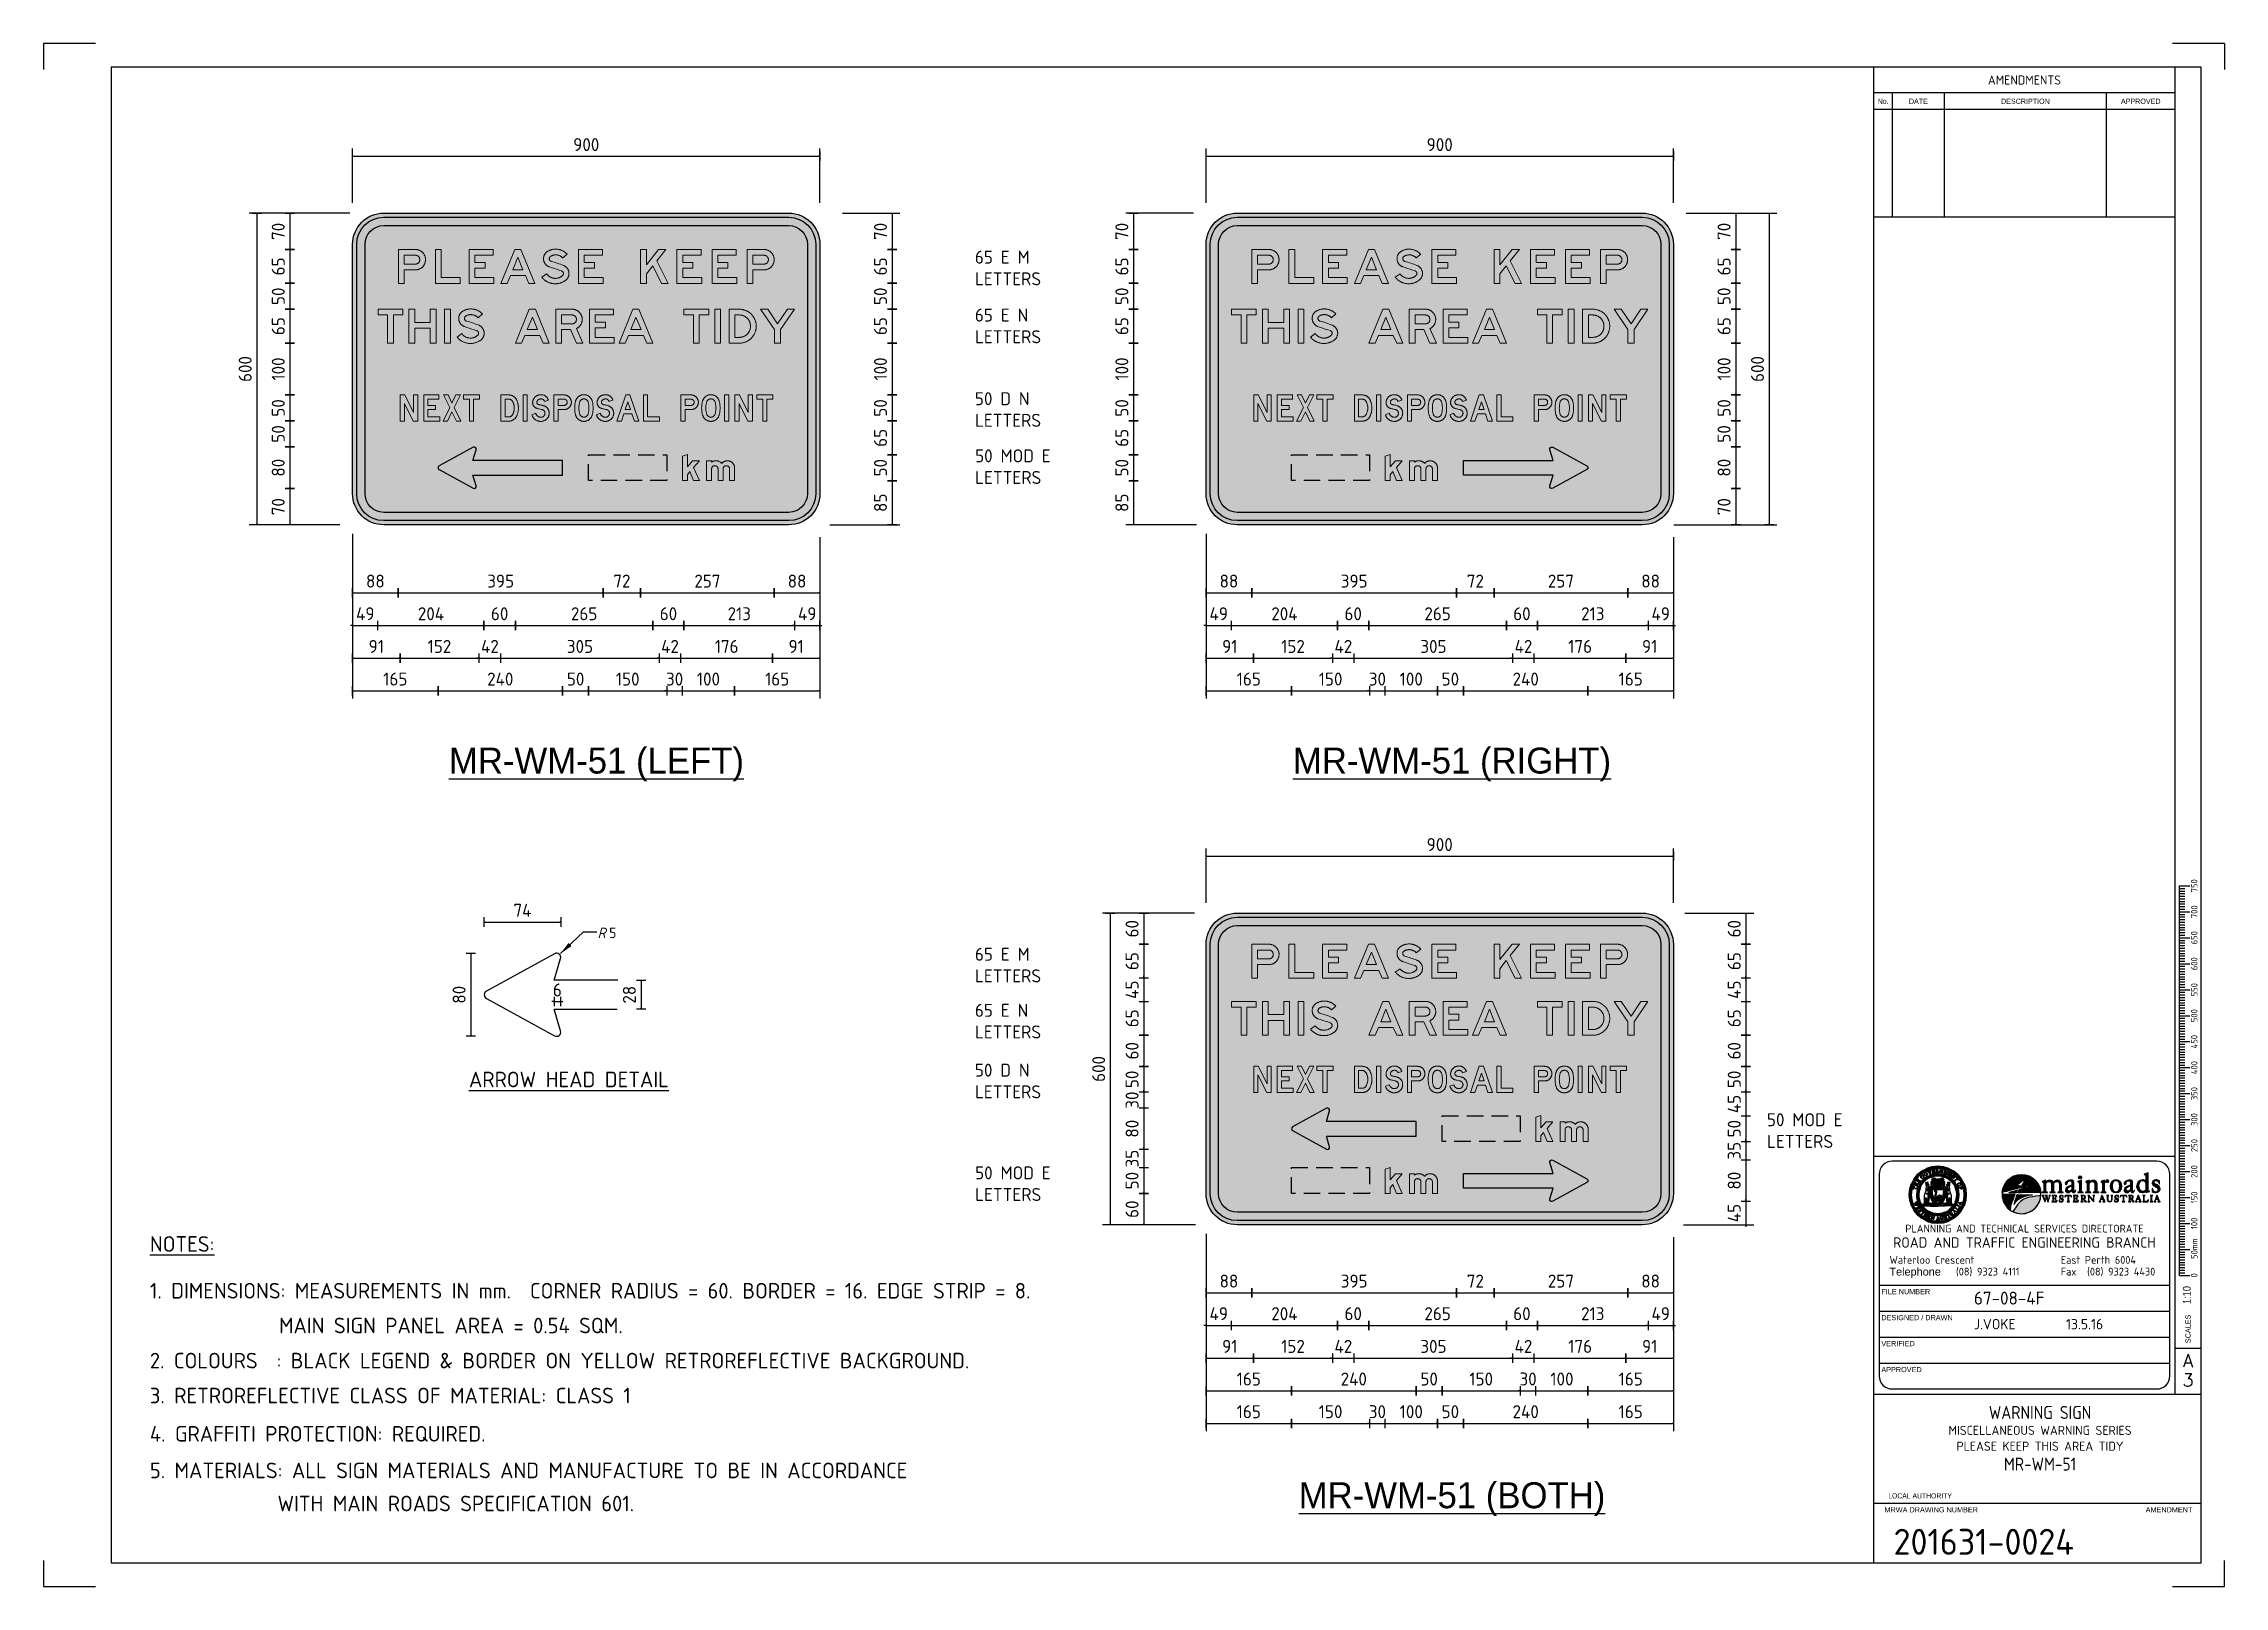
# Model space of a CAD drawing. Header units: millimetres. Extents: x 0 to 420, y 0 to 297.
import ezdxf
from ezdxf.enums import TextEntityAlignment as Align

# ---------------------------------------------------------------- set-up
doc = ezdxf.new("R2010")
doc.units = ezdxf.units.MM
doc.header["$LTSCALE"] = 10
doc.linetypes.add('CENTERX2', pattern=[101.6, 63.5, -12.7, 12.7, -12.7])
doc.linetypes.add('HIDDEN', pattern=[9.525, 6.35, -3.175])
for name, color, linetype in [('comments', 4, 'Continuous'), ('L18', 4, 'Continuous'), ('L25', 1, 'Continuous'), ('L35', 3, 'Continuous'), ('L50', 7, 'Continuous'), ('State Govt Logo', 4, 'Continuous'), ('T25', 1, 'Continuous'), ('TBLK18', 4, 'Continuous'), ('TBLK25', 1, 'Continuous'), ('TBLK35', 3, 'Continuous'), ('TBLK50', 7, 'Continuous')]:
    doc.layers.add(name, color=color, linetype=linetype)
doc.layers.add('YELLOW', color=7, linetype='Continuous', true_color=0xfedb00)
doc.styles.add('HELV', font='helvs.shx')
doc.styles.add('HELVL', font='helvl', dxfattribs={"width": 0.8})
doc.styles.add('ISO', font='iso3098b')
doc.styles.add('ROMAND', font='romand')
doc.dimstyles.new('IWONA', dxfattribs={"dimtxt": 2.26, "dimasz": 2.5, "dimexe": 1, "dimexo": 1, "dimgap": 1, "dimtad": 1, "dimtih": 1, "dimtoh": 1, "dimdec": 4, "dimzin": 0, "dimdsep": 46, "dimtxsty": 'HELVL', "dimcen": 1, "dimclrd": 1, "dimclre": 1, "dimclrt": 4, "dimadec": 0, "dimazin": 0, "dimtfac": 78.902035, "dimtdec": 4, "dimtmove": 2, "dimatfit": 3, "dimfxl": 1, "dimtolj": 1, "dimtzin": 0, "dimarcsym": 0})
doc.dimstyles.new('signsdim', dxfattribs={"dimtxt": 2.5, "dimasz": 0.2, "dimexe": 1.5, "dimexo": 2, "dimgap": 1, "dimtad": 1, "dimlfac": 10, "dimrnd": 1, "dimtxsty": 'ISO', "dimblk": 'SGNDIM', "dimcen": 2.5, "dimse2": 1, "dimadec": 0, "dimazin": 0, "dimtfac": 1, "dimtix": 1, "dimtmove": 0, "dimatfit": 3, "dimfxl": 1, "dimarcsym": 0})

msp = doc.modelspace()

# ---------------------------------------------------------------- texts
at = {"layer": 'comments', "char_height": 2.5, "attachment_point": 1, "style": 'ISO'}
for s, insert, width in [('65 E M LETTERS', (179.3675, 257.1451), 12.5), ('65 E N LETTERS', (179.3675, 245.9848), 12.5), ('50 D N LETTERS', (179.3675, 229.8983), 12.5), ('50 MOD E LETTERS', (179.4057, 218.8928), 17.243703), ('65 E M LETTERS', (179.3675, 122.9408), 12.5), ('65 E N LETTERS', (179.3675, 112.1458), 12.5), ('50 D N LETTERS', (179.3675, 100.6247), 12.5), ('50 MOD E LETTERS', (331.9074, 91.0802), 17.243703), ('50 MOD E LETTERS', (179.4057, 80.8537), 17.243703)]:
    msp.add_mtext(s, dxfattribs=dict(at, insert=insert, width=width))
at = {"layer": 'L35', "style": 'ISO'}
for s, p in [('%%UNOTES:', (20.4719, 64.4131)), ('1. DIMENSIONS: MEASUREMENTS IN mm.  CORNER RADIUS = 60. BORDER = 16. EDGE STRIP = 8.', (20.4719, 55.4131)), ('              MAIN SIGN PANEL AREA = 0.54 SQM.', (19.8384, 48.7177)), ('2. COLOURS  : BLACK LEGEND & BORDER ON YELLOW RETROREFLECTIVE BACKGROUND.', (20.4719, 41.963)), ('3. RETROREFLECTIVE CLASS OF MATERIAL: CLASS 1', (20.4719, 35.2383)), ('4. GRAFFITI PROTECTION: REQUIRED.', (20.4719, 27.8692)), ('5. MATERIALS: ALL SIGN MATERIALS AND MANUFACTURE TO BE IN ACCORDANCE ', (20.4719, 20.8174)), ('               WITH MAIN ROADS SPECIFICATION 601.', (17.7255, 14.448))]:
    msp.add_text(s, height=3, dxfattribs=at).set_placement(p)
at = {"layer": 'L50'}
for s, p in [('%%UMR-WM-51 (LEFT)', (106.4738, 156.4804)), ('%%UMR-WM-51 (RIGHT)', (271.2476, 156.4804)), ('%%UMR-WM-51 (BOTH)', (271.2476, 15.044))]:
    msp.add_text(s, height=5, dxfattribs=at).set_placement(p, align=Align.CENTER)
at = {"layer": 'T25', "style": 'ISO', "oblique": 15}
msp.add_text('R', height=2, dxfattribs=at).set_placement((106.687, 124.8138))
at = {"layer": 'T25', "style": 'ISO'}
msp.add_text('5', height=2, dxfattribs=at).set_placement((108.9283, 124.8138))
at = {"layer": 'T25', "color": 3, "style": 'ISO'}
msp.add_text('%%UARROW HEAD DETAIL', height=3, dxfattribs=at).set_placement((81.9188, 96.085))

# ---------------------------------------------------------------- blocks, each defined once
blk = doc.blocks.new('a3amend')
at = {"layer": 'TBLK25'}
for p, q in [((0, -5), (-58, -5)), ((0, -8.2), (-58, -8.2)), ((-54.43, -28.9), (-54.43, -5)), ((-44.43, -28.9), (-44.43, -5)), ((-13.22, -28.9), (-13.22, -5)), ((0, -28.9), (-58, -28.9))]:
    blk.add_line(p, q, dxfattribs=at)
at = {"layer": 'TBLK18', "style": 'HELVL', "width": 0.9}
for s, p in [('No.', (-56.21, -7.09)), ('DATE', (-49.43, -7.09)), ('DESCRIPTION', (-28.82, -7.09)), ('APPROVED', (-6.61, -7.09))]:
    blk.add_text(s, height=1, dxfattribs=at).set_placement(p, align=Align.CENTER)
at = {"layer": 'TBLK25', "style": 'ISO'}
blk.add_text('AMENDMENTS', height=1.75, dxfattribs=at).set_placement((-29, -3.38), align=Align.CENTER)
blk = doc.blocks.new('A3BBLK')
at = {"layer": 'TBLK25'}
for p, q in [((10, 297), (0, 297)), ((0, 297), (0, 292)), ((420, 297), (410, 297)), ((420, 297), (420, 292)), ((0, 5), (0, 0)), ((420, 0), (420, 5)), ((0, 0), (10, 0)), ((410, 0), (420, 0))]:
    blk.add_line(p, q, dxfattribs=at)
at = {"layer": 'TBLK50'}
for p, q in [((415.5, 292.5), (13, 292.5)), ((13, 292.5), (13, 4.5)), ((352.5, 4.5), (352.5, 292.5)), ((415.5, 4.5), (415.5, 292.5)), ((13, 4.5), (415.5, 4.5))]:
    blk.add_line(p, q, dxfattribs=at)
blk = doc.blocks.new('MR logo')
at = {"layer": 'TBLK18'}
h = blk.add_hatch(color=256, dxfattribs=at)
edge = h.paths.add_edge_path()
edge.add_spline(control_points=[(0, -6.23), (-0.73, -5.99), (-1.5, -5.86), (-2.31, -5.86), (-2.31, -5.86), (-6.25, -5.86), (-9.48, -8.89), (-9.79, -12.74), (-9.79, -12.74), (-9.75, -12.71), (-9.7, -12.69), (-9.65, -12.67), (-9.65, -12.67), (-9.26, -12.56), (-5.85, -11.67), (-3.32, -11.01), (-3.32, -11.01), (-3.32, -11.01), (-3.32, -11.01), (-3.32, -11.01), (-3.32, -11.01), (-3.32, -11.01), (-3.31, -11.01), (-3.31, -11.01), (-3.31, -11.01), (-3.13, -10.71), (-2.94, -10.4), (-2.74, -10.09), (-2.74, -10.09), (-2.74, -10.09), (-2.74, -10.09), (-2.74, -10.09), (-2.74, -10.09), (-2.74, -10.09), (-2.74, -10.08), (-2.74, -10.08), (-2.74, -10.08), (-3.11, -10.04), (-3.47, -9.99), (-3.74, -9.94), (-3.74, -9.94), (-4.49, -9.8), (-1.74, -8.48), (-0.5, -6.89), (-0.5, -6.89), (-0.33, -6.7), (-0.26, -6.56), (0, -6.23)], knot_values=[0, 0, 0, 0, 0.083333, 0.083333, 0.083333, 0.083433, 0.166667, 0.166667, 0.166667, 0.166767, 0.25, 0.25, 0.25, 0.2501, 0.333333, 0.333333, 0.333333, 0.333433, 0.416667, 0.416667, 0.416667, 0.416767, 0.5, 0.5, 0.5, 0.5001, 0.583333, 0.583333, 0.583333, 0.583433, 0.666667, 0.666667, 0.666667, 0.666767, 0.75, 0.75, 0.75, 0.7501, 0.833333, 0.833333, 0.833333, 0.833433, 0.916667, 0.916667, 0.916667, 0.916767, 1, 1, 1, 1], degree=3, periodic=0)
h = blk.add_hatch(color=256, dxfattribs=at)
edge = h.paths.add_edge_path()
edge.add_spline(control_points=[(5.17, -12.87), (4.97, -9.81), (2.93, -7.24), (0.15, -6.27), (0.15, -6.27), (-0.72, -7.58), (-1.46, -8.75), (-2.1, -9.85), (-2.1, -9.85), (-2.1, -9.85), (-2.1, -9.85), (-2.1, -9.85), (-2.1, -9.85), (-2.1, -9.85), (-2.1, -9.85), (-2.1, -9.85), (-2.1, -9.85), (-1.46, -9.9), (-0.73, -9.97), (-0.29, -10.01), (-0.29, -10.01), (0.34, -10.07), (0.72, -10.24), (0, -10.47), (0, -10.47), (-0.6, -10.65), (-1.74, -11.01), (-2.95, -11.38), (-2.95, -11.38), (-2.93, -11.35), (-3.39, -12.25), (-3.62, -12.76), (-3.62, -12.76), (-3.62, -12.76), (-3.32, -12.76), (-3.32, -12.76), (-3.32, -12.76), (-3.32, -12.76), (-3.32, -12.76), (-3.32, -12.76), (-3.32, -12.76), (-0.78, -12.75), (1.84, -12.74), (4.53, -12.74), (4.53, -12.74), (4.81, -12.74), (5.03, -12.79), (5.17, -12.87)], knot_values=[0, 0, 0, 0, 0.083333, 0.083333, 0.083333, 0.083433, 0.166667, 0.166667, 0.166667, 0.166767, 0.25, 0.25, 0.25, 0.2501, 0.333333, 0.333333, 0.333333, 0.333433, 0.416667, 0.416667, 0.416667, 0.416767, 0.5, 0.5, 0.5, 0.5001, 0.583333, 0.583333, 0.583333, 0.583433, 0.666667, 0.666667, 0.666667, 0.666767, 0.75, 0.75, 0.75, 0.7501, 0.833333, 0.833333, 0.833333, 0.833433, 0.916667, 0.916667, 0.916667, 0.916767, 1, 1, 1, 1], degree=3, periodic=0)
h = blk.add_hatch(color=256, dxfattribs=at)
edge = h.paths.add_edge_path()
edge.add_spline(control_points=[(5.62, -12.7), (5.62, -12.7), (5.62, -12.5), (5.62, -12.5), (5.62, -12.5), (6.08, -12.47), (6.22, -12.47), (6.22, -11.91), (6.22, -11.91), (6.22, -11.91), (6.22, -9.16), (6.22, -9.16), (6.22, -9.16), (6.22, -8.8), (6, -8.68), (5.69, -8.54), (5.69, -8.54), (5.69, -8.54), (5.69, -8.45), (5.69, -8.45), (5.69, -8.45), (6.19, -8.36), (6.6, -8.12), (7.04, -7.95), (7.04, -7.95), (7.04, -7.95), (7.04, -8.82), (7.04, -8.82), (7.04, -8.82), (7.51, -8.3), (7.89, -7.95), (8.62, -7.95), (8.62, -7.95), (9.26, -7.95), (9.71, -8.33), (9.98, -8.89), (9.98, -8.89), (10.4, -8.4), (10.87, -7.95), (11.54, -7.95), (11.54, -7.95), (12.51, -7.95), (13.11, -8.91), (13.11, -9.67), (13.11, -9.67), (13.11, -9.67), (13.11, -11.91), (13.11, -11.91), (13.11, -11.91), (13.09, -12.47), (13.14, -12.47), (13.75, -12.5), (13.75, -12.5), (13.75, -12.5), (13.75, -12.7), (13.75, -12.7), (13.75, -12.7), (13.75, -12.7), (11.66, -12.7), (11.66, -12.7), (11.66, -12.7), (11.66, -12.7), (11.66, -12.5), (11.66, -12.5), (11.66, -12.5), (12.19, -12.47), (12.27, -12.47), (12.27, -11.91), (12.27, -11.91), (12.27, -11.91), (12.27, -9.63), (12.27, -9.63), (12.27, -9.63), (12.27, -8.91), (11.91, -8.42), (11.16, -8.42), (11.16, -8.42), (10.68, -8.42), (10.09, -8.86), (10.09, -9.36), (10.09, -9.36), (10.09, -9.36), (10.09, -11.91), (10.09, -11.91), (10.09, -11.91), (10.09, -12.47), (10.29, -12.47), (10.68, -12.5), (10.68, -12.5), (10.68, -12.5), (10.68, -12.7), (10.68, -12.7), (10.68, -12.7), (10.68, -12.7), (8.64, -12.7), (8.64, -12.7), (8.64, -12.7), (8.64, -12.7), (8.64, -12.5), (8.64, -12.5), (8.64, -12.5), (9.2, -12.47), (9.24, -12.45), (9.24, -11.89), (9.24, -11.89), (9.24, -11.89), (9.24, -9.57), (9.24, -9.57), (9.24, -9.57), (9.24, -8.88), (9, -8.42), (8.22, -8.42), (8.22, -8.42), (7.46, -8.42), (7.07, -9.06), (7.07, -9.26), (7.07, -9.26), (7.07, -9.26), (7.07, -11.91), (7.07, -11.91), (7.07, -11.91), (7.07, -12.47), (7.27, -12.47), (7.63, -12.5), (7.63, -12.5), (7.63, -12.5), (7.63, -12.7), (7.63, -12.7), (7.63, -12.7), (7.63, -12.7), (5.62, -12.7), (5.62, -12.7)], knot_values=[0, 0, 0, 0, 0.030303, 0.030303, 0.030303, 0.030403, 0.060606, 0.060606, 0.060606, 0.060706, 0.090909, 0.090909, 0.090909, 0.091009, 0.121212, 0.121212, 0.121212, 0.121312, 0.151515, 0.151515, 0.151515, 0.151615, 0.181818, 0.181818, 0.181818, 0.181918, 0.212121, 0.212121, 0.212121, 0.212221, 0.242424, 0.242424, 0.242424, 0.242524, 0.272727, 0.272727, 0.272727, 0.272827, 0.30303, 0.30303, 0.30303, 0.30313, 0.333333, 0.333333, 0.333333, 0.333433, 0.363636, 0.363636, 0.363636, 0.363736, 0.393939, 0.393939, 0.393939, 0.394039, 0.424242, 0.424242, 0.424242, 0.424342, 0.454545, 0.454545, 0.454545, 0.454645, 0.484848, 0.484848, 0.484848, 0.484948, 0.515152, 0.515152, 0.515152, 0.515252, 0.545455, 0.545455, 0.545455, 0.545555, 0.575758, 0.575758, 0.575758, 0.575858, 0.606061, 0.606061, 0.606061, 0.606161, 0.636364, 0.636364, 0.636364, 0.636464, 0.666667, 0.666667, 0.666667, 0.666767, 0.69697, 0.69697, 0.69697, 0.69707, 0.727273, 0.727273, 0.727273, 0.727373, 0.757576, 0.757576, 0.757576, 0.757676, 0.787879, 0.787879, 0.787879, 0.787979, 0.818182, 0.818182, 0.818182, 0.818282, 0.848485, 0.848485, 0.848485, 0.848585, 0.878788, 0.878788, 0.878788, 0.878888, 0.909091, 0.909091, 0.909091, 0.909191, 0.939394, 0.939394, 0.939394, 0.939494, 0.969697, 0.969697, 0.969697, 0.969797, 1, 1, 1, 1], degree=3, periodic=0)
h = blk.add_hatch(color=256, dxfattribs=at)
edge = h.paths.add_edge_path()
edge.add_spline(control_points=[(17.02, -8.7), (17.02, -8.27), (16.75, -8.14), (16.35, -8.14), (16.35, -8.14), (15.97, -8.14), (15.41, -8.38), (15.41, -8.66), (15.41, -8.66), (15.41, -8.72), (15.42, -8.79), (15.42, -8.89), (15.42, -8.89), (15.42, -9.3), (15.33, -9.59), (14.87, -9.59), (14.87, -9.59), (14.68, -9.59), (14.55, -9.4), (14.55, -9.23), (14.55, -9.23), (14.55, -8.99), (14.71, -8.77), (14.93, -8.57), (14.93, -8.57), (15.42, -8.16), (16.19, -7.83), (16.82, -7.83), (16.82, -7.83), (17.48, -7.83), (17.83, -8.23), (17.83, -8.87), (17.83, -8.87), (17.83, -8.87), (17.83, -11.74), (17.83, -11.74), (17.83, -11.74), (17.83, -11.92), (17.83, -12.25), (18.07, -12.25), (18.07, -12.25), (18.25, -12.25), (18.34, -12.02), (18.37, -11.89), (18.37, -11.89), (18.37, -11.89), (18.55, -11.89), (18.55, -11.89), (18.55, -11.89), (18.49, -12.4), (18.28, -12.7), (17.76, -12.7), (17.76, -12.7), (17.37, -12.7), (17.03, -12.33), (17.02, -11.96), (17.02, -11.96), (16.52, -12.33), (16.18, -12.7), (15.51, -12.7), (15.51, -12.7), (15.02, -12.7), (14.56, -12.3), (14.56, -11.79), (14.56, -11.79), (14.56, -10.61), (16.15, -10.24), (17.02, -9.87), (17.02, -9.87), (17.02, -9.87), (17.02, -8.7), (17.02, -8.7)], knot_values=[0, 0, 0, 0, 0.055556, 0.055556, 0.055556, 0.055656, 0.111111, 0.111111, 0.111111, 0.111211, 0.166667, 0.166667, 0.166667, 0.166767, 0.222222, 0.222222, 0.222222, 0.222322, 0.277778, 0.277778, 0.277778, 0.277878, 0.333333, 0.333333, 0.333333, 0.333433, 0.388889, 0.388889, 0.388889, 0.388989, 0.444444, 0.444444, 0.444444, 0.444544, 0.5, 0.5, 0.5, 0.5001, 0.555556, 0.555556, 0.555556, 0.555656, 0.611111, 0.611111, 0.611111, 0.611211, 0.666667, 0.666667, 0.666667, 0.666767, 0.722222, 0.722222, 0.722222, 0.722322, 0.777778, 0.777778, 0.777778, 0.777878, 0.833333, 0.833333, 0.833333, 0.833433, 0.888889, 0.888889, 0.888889, 0.888989, 0.944444, 0.944444, 0.944444, 0.944544, 1, 1, 1, 1], degree=3, periodic=0)
edge = h.paths.add_edge_path(flags=16)
edge.add_spline(control_points=[(17.02, -10.11), (16.53, -10.32), (15.29, -10.67), (15.29, -11.34), (15.29, -11.34), (15.29, -11.78), (15.61, -12.14), (16.06, -12.14), (16.06, -12.14), (16.47, -12.14), (16.7, -11.96), (17.02, -11.72), (17.02, -11.72), (17.02, -11.72), (17.02, -10.11), (17.02, -10.11)], knot_values=[0, 0, 0, 0, 0.25, 0.25, 0.25, 0.2501, 0.5, 0.5, 0.5, 0.5001, 0.75, 0.75, 0.75, 0.7501, 1, 1, 1, 1], degree=3, periodic=0)
h = blk.add_hatch(color=256, dxfattribs=at)
edge = h.paths.add_edge_path()
edge.add_spline(control_points=[(19.33, -12.7), (19.33, -12.7), (19.33, -12.5), (19.33, -12.5), (19.33, -12.5), (19.81, -12.47), (19.95, -12.47), (19.95, -11.91), (19.95, -11.91), (19.95, -11.91), (19.95, -9.33), (19.95, -9.33), (19.95, -9.33), (19.95, -9.11), (19.95, -8.8), (19.76, -8.68), (19.76, -8.68), (19.62, -8.6), (19.53, -8.59), (19.37, -8.57), (19.37, -8.57), (19.37, -8.57), (19.37, -8.47), (19.37, -8.47), (19.37, -8.47), (19.83, -8.27), (20.32, -8.08), (20.8, -7.89), (20.8, -7.89), (20.8, -7.89), (20.8, -11.91), (20.8, -11.91), (20.8, -11.91), (20.8, -12.47), (20.94, -12.47), (21.39, -12.5), (21.39, -12.5), (21.39, -12.5), (21.39, -12.7), (21.39, -12.7), (21.39, -12.7), (21.39, -12.7), (19.33, -12.7), (19.33, -12.7)], knot_values=[0, 0, 0, 0, 0.090909, 0.090909, 0.090909, 0.091009, 0.181818, 0.181818, 0.181818, 0.181918, 0.272727, 0.272727, 0.272727, 0.272827, 0.363636, 0.363636, 0.363636, 0.363736, 0.454545, 0.454545, 0.454545, 0.454645, 0.545455, 0.545455, 0.545455, 0.545555, 0.636364, 0.636364, 0.636364, 0.636464, 0.727273, 0.727273, 0.727273, 0.727373, 0.818182, 0.818182, 0.818182, 0.818282, 0.909091, 0.909091, 0.909091, 0.909191, 1, 1, 1, 1], degree=3, periodic=0)
h = blk.add_hatch(color=256, dxfattribs=at)
edge = h.paths.add_edge_path()
edge.add_spline(control_points=[(19.69, -6.85), (19.69, -7.16), (19.95, -7.42), (20.26, -7.42), (20.26, -7.42), (20.58, -7.42), (20.83, -7.16), (20.83, -6.85), (20.83, -6.85), (20.83, -6.53), (20.58, -6.28), (20.26, -6.28), (20.26, -6.28), (19.95, -6.28), (19.69, -6.53), (19.69, -6.85)], knot_values=[0, 0, 0, 0, 0.25, 0.25, 0.25, 0.2501, 0.5, 0.5, 0.5, 0.5001, 0.75, 0.75, 0.75, 0.7501, 1, 1, 1, 1], degree=3, periodic=0)
h = blk.add_hatch(color=256, dxfattribs=at)
edge = h.paths.add_edge_path()
edge.add_spline(control_points=[(22.29, -12.7), (22.29, -12.7), (22.29, -12.5), (22.29, -12.5), (22.29, -12.5), (22.77, -12.47), (22.91, -12.47), (22.91, -11.91), (22.91, -11.91), (22.91, -11.91), (22.91, -9.24), (22.91, -9.24), (22.91, -9.24), (22.91, -8.84), (22.76, -8.68), (22.39, -8.57), (22.39, -8.57), (22.39, -8.57), (22.39, -8.45), (22.39, -8.45), (22.39, -8.45), (22.87, -8.31), (23.3, -8.12), (23.76, -7.95), (23.76, -7.95), (23.76, -7.95), (23.76, -8.77), (23.76, -8.77), (23.76, -8.77), (24.2, -8.31), (24.54, -7.95), (25.22, -7.95), (25.22, -7.95), (25.99, -7.95), (26.78, -8.56), (26.78, -9.36), (26.78, -9.36), (26.78, -9.36), (26.78, -11.91), (26.78, -11.91), (26.78, -11.91), (26.78, -12.47), (27.07, -12.47), (27.44, -12.5), (27.44, -12.5), (27.44, -12.5), (27.44, -12.7), (27.44, -12.7), (27.44, -12.7), (27.44, -12.7), (25.31, -12.7), (25.31, -12.7), (25.31, -12.7), (25.31, -12.7), (25.31, -12.5), (25.31, -12.5), (25.31, -12.5), (25.8, -12.47), (25.93, -12.47), (25.93, -11.91), (25.93, -11.91), (25.93, -11.91), (25.93, -9.55), (25.93, -9.55), (25.93, -9.55), (25.93, -8.87), (25.56, -8.42), (24.87, -8.42), (24.87, -8.42), (24.4, -8.42), (23.76, -8.87), (23.76, -9.36), (23.76, -9.36), (23.76, -9.36), (23.76, -11.91), (23.76, -11.91), (23.76, -11.91), (23.76, -12.47), (23.9, -12.47), (24.36, -12.5), (24.36, -12.5), (24.36, -12.5), (24.36, -12.7), (24.36, -12.7), (24.36, -12.7), (24.36, -12.7), (22.29, -12.7), (22.29, -12.7)], knot_values=[0, 0, 0, 0, 0.045455, 0.045455, 0.045455, 0.045555, 0.090909, 0.090909, 0.090909, 0.091009, 0.136364, 0.136364, 0.136364, 0.136464, 0.181818, 0.181818, 0.181818, 0.181918, 0.227273, 0.227273, 0.227273, 0.227373, 0.272727, 0.272727, 0.272727, 0.272827, 0.318182, 0.318182, 0.318182, 0.318282, 0.363636, 0.363636, 0.363636, 0.363736, 0.409091, 0.409091, 0.409091, 0.409191, 0.454545, 0.454545, 0.454545, 0.454645, 0.5, 0.5, 0.5, 0.5001, 0.545455, 0.545455, 0.545455, 0.545555, 0.590909, 0.590909, 0.590909, 0.591009, 0.636364, 0.636364, 0.636364, 0.636464, 0.681818, 0.681818, 0.681818, 0.681918, 0.727273, 0.727273, 0.727273, 0.727373, 0.772727, 0.772727, 0.772727, 0.772827, 0.818182, 0.818182, 0.818182, 0.818282, 0.863636, 0.863636, 0.863636, 0.863736, 0.909091, 0.909091, 0.909091, 0.909191, 0.954545, 0.954545, 0.954545, 0.954645, 1, 1, 1, 1], degree=3, periodic=0)
h = blk.add_hatch(color=256, dxfattribs=at)
edge = h.paths.add_edge_path()
edge.add_spline(control_points=[(28.2, -12.7), (28.2, -12.7), (28.2, -12.5), (28.2, -12.5), (28.2, -12.5), (28.67, -12.47), (28.81, -12.47), (28.81, -11.91), (28.81, -11.91), (28.81, -11.91), (28.81, -9.19), (28.81, -9.19), (28.81, -9.19), (28.81, -8.77), (28.69, -8.75), (28.32, -8.57), (28.32, -8.57), (28.32, -8.57), (28.32, -8.47), (28.32, -8.47), (28.32, -8.47), (28.76, -8.31), (29.19, -8.09), (29.63, -7.92), (29.63, -7.92), (29.63, -7.92), (29.63, -8.69), (29.63, -8.69), (29.63, -8.69), (29.9, -8.38), (30.24, -7.87), (30.71, -7.87), (30.71, -7.87), (31.02, -7.87), (31.27, -8.04), (31.27, -8.36), (31.27, -8.36), (31.27, -8.6), (31.09, -8.77), (30.87, -8.77), (30.87, -8.77), (30.7, -8.77), (30.51, -8.59), (30.24, -8.59), (30.24, -8.59), (30.05, -8.59), (29.66, -8.89), (29.66, -9.06), (29.66, -9.06), (29.66, -9.06), (29.66, -11.91), (29.66, -11.91), (29.66, -11.91), (29.66, -12.47), (29.8, -12.47), (30.34, -12.5), (30.34, -12.5), (30.34, -12.5), (30.34, -12.7), (30.34, -12.7), (30.34, -12.7), (30.34, -12.7), (28.2, -12.7), (28.2, -12.7)], knot_values=[0, 0, 0, 0, 0.0625, 0.0625, 0.0625, 0.0626, 0.125, 0.125, 0.125, 0.1251, 0.1875, 0.1875, 0.1875, 0.1876, 0.25, 0.25, 0.25, 0.2501, 0.3125, 0.3125, 0.3125, 0.3126, 0.375, 0.375, 0.375, 0.3751, 0.4375, 0.4375, 0.4375, 0.4376, 0.5, 0.5, 0.5, 0.5001, 0.5625, 0.5625, 0.5625, 0.5626, 0.625, 0.625, 0.625, 0.6251, 0.6875, 0.6875, 0.6875, 0.6876, 0.75, 0.75, 0.75, 0.7501, 0.8125, 0.8125, 0.8125, 0.8126, 0.875, 0.875, 0.875, 0.8751, 0.9375, 0.9375, 0.9375, 0.9376, 1, 1, 1, 1], degree=3, periodic=0)
h = blk.add_hatch(color=256, dxfattribs=at)
edge = h.paths.add_edge_path(flags=16)
edge.add_spline(control_points=[(34.06, -8.04), (33.07, -8.04), (32.7, -9.17), (32.7, -10.26), (32.7, -10.26), (32.7, -11.36), (33.07, -12.5), (34.06, -12.5), (34.06, -12.5), (35.06, -12.5), (35.42, -11.36), (35.42, -10.26), (35.42, -10.26), (35.42, -9.17), (35.06, -8.04), (34.06, -8.04)], knot_values=[0, 0, 0, 0, 0.25, 0.25, 0.25, 0.2501, 0.5, 0.5, 0.5, 0.5001, 0.75, 0.75, 0.75, 0.7501, 1, 1, 1, 1], degree=3, periodic=0)
edge = h.paths.add_edge_path()
edge.add_spline(control_points=[(34.06, -12.7), (32.69, -12.7), (31.79, -11.62), (31.79, -10.26), (31.79, -10.26), (31.79, -8.91), (32.69, -7.83), (34.06, -7.83), (34.06, -7.83), (35.43, -7.83), (36.34, -8.91), (36.34, -10.26), (36.34, -10.26), (36.34, -11.62), (35.43, -12.7), (34.06, -12.7)], knot_values=[0, 0, 0, 0, 0.25, 0.25, 0.25, 0.2501, 0.5, 0.5, 0.5, 0.5001, 0.75, 0.75, 0.75, 0.7501, 1, 1, 1, 1], degree=3, periodic=0)
h = blk.add_hatch(color=256, dxfattribs=at)
edge = h.paths.add_edge_path(flags=16)
edge.add_spline(control_points=[(39.64, -10.11), (39.17, -10.32), (37.92, -10.67), (37.92, -11.34), (37.92, -11.34), (37.92, -11.78), (38.24, -12.14), (38.7, -12.14), (38.7, -12.14), (39.1, -12.14), (39.34, -11.96), (39.64, -11.72), (39.64, -11.72), (39.64, -11.72), (39.64, -10.11), (39.64, -10.11)], knot_values=[0, 0, 0, 0, 0.25, 0.25, 0.25, 0.2501, 0.5, 0.5, 0.5, 0.5001, 0.75, 0.75, 0.75, 0.7501, 1, 1, 1, 1], degree=3, periodic=0)
edge = h.paths.add_edge_path()
edge.add_spline(control_points=[(39.64, -8.7), (39.64, -8.27), (39.38, -8.14), (38.98, -8.14), (38.98, -8.14), (38.59, -8.14), (38.04, -8.38), (38.04, -8.66), (38.04, -8.66), (38.04, -8.72), (38.05, -8.79), (38.05, -8.89), (38.05, -8.89), (38.05, -9.3), (37.97, -9.59), (37.5, -9.59), (37.5, -9.59), (37.31, -9.59), (37.18, -9.4), (37.18, -9.23), (37.18, -9.23), (37.18, -8.99), (37.34, -8.77), (37.57, -8.57), (37.57, -8.57), (38.05, -8.16), (38.82, -7.83), (39.46, -7.83), (39.46, -7.83), (40.11, -7.83), (40.46, -8.23), (40.46, -8.87), (40.46, -8.87), (40.46, -8.87), (40.46, -11.74), (40.46, -11.74), (40.46, -11.74), (40.46, -11.92), (40.46, -12.25), (40.71, -12.25), (40.71, -12.25), (40.88, -12.25), (40.98, -12.02), (41.01, -11.89), (41.01, -11.89), (41.01, -11.89), (41.18, -11.89), (41.18, -11.89), (41.18, -11.89), (41.13, -12.4), (40.92, -12.7), (40.4, -12.7), (40.4, -12.7), (40, -12.7), (39.67, -12.33), (39.66, -11.96), (39.66, -11.96), (39.15, -12.33), (38.81, -12.7), (38.15, -12.7), (38.15, -12.7), (37.65, -12.7), (37.19, -12.3), (37.19, -11.79), (37.19, -11.79), (37.19, -10.61), (38.78, -10.24), (39.64, -9.87), (39.64, -9.87), (39.64, -9.87), (39.64, -8.7), (39.64, -8.7)], knot_values=[0, 0, 0, 0, 0.055556, 0.055556, 0.055556, 0.055656, 0.111111, 0.111111, 0.111111, 0.111211, 0.166667, 0.166667, 0.166667, 0.166767, 0.222222, 0.222222, 0.222222, 0.222322, 0.277778, 0.277778, 0.277778, 0.277878, 0.333333, 0.333333, 0.333333, 0.333433, 0.388889, 0.388889, 0.388889, 0.388989, 0.444444, 0.444444, 0.444444, 0.444544, 0.5, 0.5, 0.5, 0.5001, 0.555556, 0.555556, 0.555556, 0.555656, 0.611111, 0.611111, 0.611111, 0.611211, 0.666667, 0.666667, 0.666667, 0.666767, 0.722222, 0.722222, 0.722222, 0.722322, 0.777778, 0.777778, 0.777778, 0.777878, 0.833333, 0.833333, 0.833333, 0.833433, 0.888889, 0.888889, 0.888889, 0.888989, 0.944444, 0.944444, 0.944444, 0.944544, 1, 1, 1, 1], degree=3, periodic=0)
h = blk.add_hatch(color=256, dxfattribs=at)
edge = h.paths.add_edge_path(flags=16)
edge.add_spline(control_points=[(45.62, -9.56), (45.62, -8.21), (44.68, -8.03), (44.35, -8.03), (44.35, -8.03), (43.23, -8.03), (42.92, -9.19), (42.92, -10.1), (42.92, -10.1), (42.92, -11.92), (44.01, -12.25), (44.47, -12.25), (44.47, -12.25), (44.93, -12.25), (45.32, -12.02), (45.62, -11.7), (45.62, -11.7), (45.62, -11.7), (45.62, -9.56), (45.62, -9.56)], knot_values=[0, 0, 0, 0, 0.2, 0.2, 0.2, 0.2001, 0.4, 0.4, 0.4, 0.4001, 0.6, 0.6, 0.6, 0.6001, 0.8, 0.8, 0.8, 0.8001, 1, 1, 1, 1], degree=3, periodic=0)
edge = h.paths.add_edge_path()
edge.add_spline(control_points=[(45.6, -6.47), (45.6, -6.23), (45.61, -5.97), (45.33, -5.85), (45.33, -5.85), (45.19, -5.79), (45.08, -5.77), (44.93, -5.77), (44.93, -5.77), (44.93, -5.77), (44.93, -5.68), (44.93, -5.68), (44.93, -5.68), (45.45, -5.5), (45.93, -5.26), (46.44, -5.09), (46.44, -5.09), (46.44, -5.09), (46.44, -12.04), (46.44, -12.04), (46.44, -12.04), (46.44, -12.04), (47, -12.21), (47, -12.21), (47, -12.21), (47, -12.21), (47, -12.29), (47, -12.29), (47, -12.29), (47, -12.29), (45.6, -12.7), (45.6, -12.7), (45.6, -12.7), (45.6, -12.7), (45.6, -11.96), (45.6, -11.96), (45.6, -11.96), (45.6, -11.96), (45.58, -11.96), (45.58, -11.96), (45.58, -11.96), (45.21, -12.44), (44.72, -12.7), (44.1, -12.7), (44.1, -12.7), (42.77, -12.7), (42.03, -11.55), (42.03, -10.32), (42.03, -10.32), (42.03, -8.89), (42.88, -7.83), (44.36, -7.83), (44.36, -7.83), (44.78, -7.83), (45.2, -7.97), (45.6, -8.16), (45.6, -8.16), (45.6, -8.16), (45.6, -6.47), (45.6, -6.47)], knot_values=[0, 0, 0, 0, 0.066667, 0.066667, 0.066667, 0.066767, 0.133333, 0.133333, 0.133333, 0.133433, 0.2, 0.2, 0.2, 0.2001, 0.266667, 0.266667, 0.266667, 0.266767, 0.333333, 0.333333, 0.333333, 0.333433, 0.4, 0.4, 0.4, 0.4001, 0.466667, 0.466667, 0.466667, 0.466767, 0.533333, 0.533333, 0.533333, 0.533433, 0.6, 0.6, 0.6, 0.6001, 0.666667, 0.666667, 0.666667, 0.666767, 0.733333, 0.733333, 0.733333, 0.733433, 0.8, 0.8, 0.8, 0.8001, 0.866667, 0.866667, 0.866667, 0.866767, 0.933333, 0.933333, 0.933333, 0.933433, 1, 1, 1, 1], degree=3, periodic=0)
h = blk.add_hatch(color=256, dxfattribs=at)
edge = h.paths.add_edge_path()
edge.add_spline(control_points=[(48, -11.09), (48, -11.09), (48.13, -11.09), (48.13, -11.09), (48.13, -11.09), (48.32, -11.72), (48.54, -12.5), (49.35, -12.5), (49.35, -12.5), (49.97, -12.5), (50.29, -12.14), (50.29, -11.53), (50.29, -11.53), (50.29, -10.87), (49.62, -10.67), (49.14, -10.4), (49.14, -10.4), (48.54, -10.05), (48.01, -9.79), (48.01, -9.04), (48.01, -9.04), (48.01, -8.24), (48.75, -7.83), (49.47, -7.83), (49.47, -7.83), (49.95, -7.83), (50.42, -8.01), (50.87, -8.16), (50.87, -8.16), (50.87, -8.16), (50.87, -9.3), (50.87, -9.3), (50.87, -9.3), (50.87, -9.3), (50.7, -9.3), (50.7, -9.3), (50.7, -9.3), (50.58, -8.66), (50.14, -8.04), (49.42, -8.04), (49.42, -8.04), (48.98, -8.04), (48.69, -8.36), (48.69, -8.8), (48.69, -8.8), (48.69, -9.72), (51.1, -9.69), (51.1, -11.25), (51.1, -11.25), (51.1, -12.23), (50.25, -12.7), (49.37, -12.7), (49.37, -12.7), (48.89, -12.7), (48.43, -12.6), (48, -12.36), (48, -12.36), (48, -12.36), (48, -11.09), (48, -11.09)], knot_values=[0, 0, 0, 0, 0.066667, 0.066667, 0.066667, 0.066767, 0.133333, 0.133333, 0.133333, 0.133433, 0.2, 0.2, 0.2, 0.2001, 0.266667, 0.266667, 0.266667, 0.266767, 0.333333, 0.333333, 0.333333, 0.333433, 0.4, 0.4, 0.4, 0.4001, 0.466667, 0.466667, 0.466667, 0.466767, 0.533333, 0.533333, 0.533333, 0.533433, 0.6, 0.6, 0.6, 0.6001, 0.666667, 0.666667, 0.666667, 0.666767, 0.733333, 0.733333, 0.733333, 0.733433, 0.8, 0.8, 0.8, 0.8001, 0.866667, 0.866667, 0.866667, 0.866767, 0.933333, 0.933333, 0.933333, 0.933433, 1, 1, 1, 1], degree=3, periodic=0)
h = blk.add_hatch(color=256, dxfattribs=at)
edge = h.paths.add_edge_path()
edge.add_spline(control_points=[(-6.49, -19.58), (-8.49, -18.23), (-9.8, -15.94), (-9.81, -13.36), (-9.81, -13.36), (-9.8, -13.36), (-9.78, -13.37), (-9.76, -13.38), (-9.76, -13.38), (-9.76, -13.38), (-7.54, -13.43), (-4.93, -13.48), (-4.93, -13.48), (-4.93, -13.48), (-4.93, -13.48), (-4.93, -13.48), (-4.93, -13.48), (-4.93, -13.48), (-4.71, -13.49), (-4.71, -13.49), (-4.71, -13.49), (-5.79, -15.6), (-6.37, -17.32), (-6.5, -18.5), (-6.5, -18.5), (-6.54, -18.9), (-6.54, -19.28), (-6.49, -19.58)], knot_values=[0, 0, 0, 0, 0.142857, 0.142857, 0.142857, 0.142957, 0.285714, 0.285714, 0.285714, 0.285814, 0.428571, 0.428571, 0.428571, 0.428671, 0.571429, 0.571429, 0.571429, 0.571529, 0.714286, 0.714286, 0.714286, 0.714386, 0.857143, 0.857143, 0.857143, 0.857243, 1, 1, 1, 1], degree=3, periodic=0)
h = blk.add_hatch(color=256, dxfattribs=at)
edge = h.paths.add_edge_path()
edge.add_spline(control_points=[(-3.67, -11.61), (-5.39, -12.14), (-7.05, -12.67), (-7.25, -12.77), (-7.25, -12.77), (-6.3, -12.77), (-5.33, -12.76), (-4.36, -12.76), (-4.36, -12.76), (-4.36, -12.76), (-4.33, -12.76), (-4.33, -12.76), (-4.33, -12.76), (-4.12, -12.37), (-3.89, -11.97), (-3.67, -11.61), (-3.67, -11.61), (-3.67, -11.61), (-3.67, -11.61), (-3.67, -11.61)], knot_values=[0, 0, 0, 0, 0.2, 0.2, 0.2, 0.2001, 0.4, 0.4, 0.4, 0.4001, 0.6, 0.6, 0.6, 0.6001, 0.8, 0.8, 0.8, 0.8001, 1, 1, 1, 1], degree=3, periodic=0)
h = blk.add_hatch(color=256, dxfattribs=at)
edge = h.paths.add_edge_path()
edge.add_spline(control_points=[(5.18, -13.63), (5.04, -17.65), (1.74, -20.86), (-2.31, -20.86), (-2.31, -20.86), (-3.54, -20.86), (-4.7, -20.56), (-5.72, -20.03), (-5.72, -20.03), (-5.45, -19.83), (-5.1, -19.38), (-4.66, -18.6), (-4.66, -18.6), (-2.32, -14.44), (1.05, -14.48), (4.49, -13.92), (4.49, -13.92), (4.8, -13.87), (5.03, -13.76), (5.18, -13.63)], knot_values=[0, 0, 0, 0, 0.2, 0.2, 0.2, 0.2001, 0.4, 0.4, 0.4, 0.4001, 0.6, 0.6, 0.6, 0.6001, 0.8, 0.8, 0.8, 0.8001, 1, 1, 1, 1], degree=3, periodic=0)
h = blk.add_hatch(color=256, dxfattribs=at)
edge = h.paths.add_edge_path()
edge.add_spline(control_points=[(-3.94, -13.5), (-4.43, -14.7), (-4.82, -15.93), (-5.15, -17.32), (-5.15, -17.32), (-4.41, -15.04), (-0.2, -13.79), (1.95, -13.58), (1.95, -13.58), (0.58, -13.58), (-1.59, -13.55), (-3.68, -13.51), (-3.68, -13.51), (-3.68, -13.51), (-3.68, -13.51), (-3.68, -13.51), (-3.68, -13.51), (-3.68, -13.51), (-3.94, -13.5), (-3.94, -13.5)], knot_values=[0, 0, 0, 0, 0.2, 0.2, 0.2, 0.2001, 0.4, 0.4, 0.4, 0.4001, 0.6, 0.6, 0.6, 0.6001, 0.8, 0.8, 0.8, 0.8001, 1, 1, 1, 1], degree=3, periodic=0)
h = blk.add_hatch(color=256, dxfattribs=at)
edge = h.paths.add_edge_path()
edge.add_spline(control_points=[(-2.27, -10.14), (-2.4, -10.37), (-2.53, -10.61), (-2.66, -10.84), (-2.66, -10.84), (-2.65, -10.84), (-0.7, -10.33), (-0.56, -10.29), (-0.56, -10.29), (-0.56, -10.29), (-1.39, -10.23), (-2.26, -10.14), (-2.26, -10.14), (-2.26, -10.14), (-2.26, -10.14), (-2.26, -10.14), (-2.26, -10.14), (-2.26, -10.14), (-2.27, -10.14), (-2.27, -10.14)], knot_values=[0, 0, 0, 0, 0.2, 0.2, 0.2, 0.2001, 0.4, 0.4, 0.4, 0.4001, 0.6, 0.6, 0.6, 0.6001, 0.8, 0.8, 0.8, 0.8001, 1, 1, 1, 1], degree=3, periodic=0)
h = blk.add_hatch(color=256, dxfattribs=at)
edge = h.paths.add_edge_path()
edge.add_spline(control_points=[(5.57, -13.82), (5.57, -13.82), (6.41, -13.82), (6.41, -13.82), (6.41, -13.82), (6.41, -13.82), (6.41, -13.89), (6.41, -13.89), (6.41, -13.89), (6.26, -13.9), (6.15, -13.91), (6.15, -13.99), (6.15, -13.99), (6.15, -14), (6.15, -14.02), (6.17, -14.06), (6.17, -14.06), (6.17, -14.06), (6.76, -15.72), (6.76, -15.72), (6.76, -15.72), (6.76, -15.72), (6.77, -15.72), (6.77, -15.72), (6.77, -15.72), (6.77, -15.72), (7.2, -14.49), (7.2, -14.49), (7.2, -14.49), (7.2, -14.49), (7.09, -14.18), (7.09, -14.18), (7.09, -14.18), (7.06, -14.09), (7.02, -13.99), (6.96, -13.95), (6.96, -13.95), (6.9, -13.9), (6.81, -13.9), (6.73, -13.89), (6.73, -13.89), (6.73, -13.89), (6.73, -13.82), (6.73, -13.82), (6.73, -13.82), (6.73, -13.82), (7.72, -13.82), (7.72, -13.82), (7.72, -13.82), (7.72, -13.82), (7.72, -13.89), (7.72, -13.89), (7.72, -13.89), (7.59, -13.9), (7.42, -13.91), (7.42, -14.07), (7.42, -14.07), (7.42, -14.11), (7.51, -14.35), (7.53, -14.4), (7.53, -14.4), (7.53, -14.4), (7.98, -15.69), (7.98, -15.69), (7.98, -15.69), (7.98, -15.69), (7.98, -15.69), (7.98, -15.69), (7.98, -15.69), (7.98, -15.69), (8.21, -14.94), (8.21, -14.94), (8.21, -14.94), (8.27, -14.75), (8.44, -14.26), (8.44, -14.06), (8.44, -14.06), (8.44, -13.91), (8.28, -13.91), (8.16, -13.89), (8.16, -13.89), (8.16, -13.89), (8.16, -13.82), (8.16, -13.82), (8.16, -13.82), (8.16, -13.82), (8.79, -13.82), (8.79, -13.82), (8.79, -13.82), (8.79, -13.82), (8.79, -13.89), (8.79, -13.89), (8.79, -13.89), (8.58, -13.93), (8.52, -14.23), (8.47, -14.4), (8.47, -14.4), (8.47, -14.4), (7.88, -16.27), (7.88, -16.27), (7.88, -16.27), (7.88, -16.27), (7.82, -16.27), (7.82, -16.27), (7.82, -16.27), (7.82, -16.27), (7.25, -14.6), (7.25, -14.6), (7.25, -14.6), (7.25, -14.6), (7.24, -14.6), (7.24, -14.6), (7.24, -14.6), (7.24, -14.6), (6.66, -16.27), (6.66, -16.27), (6.66, -16.27), (6.66, -16.27), (6.61, -16.27), (6.61, -16.27), (6.61, -16.27), (6.61, -16.27), (5.83, -14.21), (5.83, -14.21), (5.83, -14.21), (5.78, -14.11), (5.77, -14.01), (5.71, -13.95), (5.71, -13.95), (5.68, -13.92), (5.64, -13.9), (5.57, -13.89), (5.57, -13.89), (5.57, -13.89), (5.57, -13.82), (5.57, -13.82)], knot_values=[0, 0, 0, 0, 0.029412, 0.029412, 0.029412, 0.029512, 0.058824, 0.058824, 0.058824, 0.058924, 0.088235, 0.088235, 0.088235, 0.088335, 0.117647, 0.117647, 0.117647, 0.117747, 0.147059, 0.147059, 0.147059, 0.147159, 0.176471, 0.176471, 0.176471, 0.176571, 0.205882, 0.205882, 0.205882, 0.205982, 0.235294, 0.235294, 0.235294, 0.235394, 0.264706, 0.264706, 0.264706, 0.264806, 0.294118, 0.294118, 0.294118, 0.294218, 0.323529, 0.323529, 0.323529, 0.323629, 0.352941, 0.352941, 0.352941, 0.353041, 0.382353, 0.382353, 0.382353, 0.382453, 0.411765, 0.411765, 0.411765, 0.411865, 0.441176, 0.441176, 0.441176, 0.441276, 0.470588, 0.470588, 0.470588, 0.470688, 0.5, 0.5, 0.5, 0.5001, 0.529412, 0.529412, 0.529412, 0.529512, 0.558824, 0.558824, 0.558824, 0.558924, 0.588235, 0.588235, 0.588235, 0.588335, 0.617647, 0.617647, 0.617647, 0.617747, 0.647059, 0.647059, 0.647059, 0.647159, 0.676471, 0.676471, 0.676471, 0.676571, 0.705882, 0.705882, 0.705882, 0.705982, 0.735294, 0.735294, 0.735294, 0.735394, 0.764706, 0.764706, 0.764706, 0.764806, 0.794118, 0.794118, 0.794118, 0.794218, 0.823529, 0.823529, 0.823529, 0.823629, 0.852941, 0.852941, 0.852941, 0.853041, 0.882353, 0.882353, 0.882353, 0.882453, 0.911765, 0.911765, 0.911765, 0.911865, 0.941176, 0.941176, 0.941176, 0.941276, 0.970588, 0.970588, 0.970588, 0.970688, 1, 1, 1, 1], degree=3, periodic=0)
h = blk.add_hatch(color=256, dxfattribs=at)
edge = h.paths.add_edge_path()
edge.add_spline(control_points=[(9.41, -16.23), (9.41, -16.23), (9.41, -16.15), (9.41, -16.15), (9.41, -16.15), (9.58, -16.15), (9.68, -16.13), (9.68, -15.96), (9.68, -15.96), (9.68, -15.96), (9.68, -14.09), (9.68, -14.09), (9.68, -14.09), (9.68, -13.91), (9.56, -13.89), (9.4, -13.89), (9.4, -13.89), (9.4, -13.89), (9.4, -13.82), (9.4, -13.82), (9.4, -13.82), (9.4, -13.82), (11.17, -13.82), (11.17, -13.82), (11.17, -13.82), (11.17, -13.82), (11.34, -14.38), (11.34, -14.38), (11.34, -14.38), (11.34, -14.38), (11.27, -14.4), (11.27, -14.4), (11.27, -14.4), (11.22, -14.32), (11.17, -14.25), (11.12, -14.18), (11.12, -14.18), (10.93, -13.95), (10.76, -13.89), (10.56, -13.89), (10.56, -13.89), (10.56, -13.89), (10.03, -13.89), (10.03, -13.89), (10.03, -13.89), (10.03, -13.89), (10.03, -14.96), (10.03, -14.96), (10.03, -14.96), (10.03, -14.96), (10.22, -14.96), (10.22, -14.96), (10.22, -14.96), (10.58, -14.96), (10.71, -14.92), (10.8, -14.52), (10.8, -14.52), (10.8, -14.52), (10.85, -14.52), (10.85, -14.52), (10.85, -14.52), (10.85, -14.52), (10.85, -15.53), (10.85, -15.53), (10.85, -15.53), (10.85, -15.53), (10.8, -15.53), (10.8, -15.53), (10.8, -15.53), (10.76, -15.14), (10.61, -15.06), (10.27, -15.06), (10.27, -15.06), (10.27, -15.06), (10.03, -15.06), (10.03, -15.06), (10.03, -15.06), (10.03, -15.06), (10.03, -15.98), (10.03, -15.98), (10.03, -15.98), (10.03, -16.14), (10.14, -16.15), (10.27, -16.15), (10.27, -16.15), (10.27, -16.15), (10.66, -16.15), (10.66, -16.15), (10.66, -16.15), (10.83, -16.15), (10.93, -16.12), (11.07, -15.98), (11.07, -15.98), (11.19, -15.86), (11.29, -15.73), (11.38, -15.58), (11.38, -15.58), (11.38, -15.58), (11.44, -15.6), (11.44, -15.6), (11.44, -15.6), (11.44, -15.6), (11.3, -16.23), (11.3, -16.23), (11.3, -16.23), (11.3, -16.23), (9.41, -16.23), (9.41, -16.23)], knot_values=[0, 0, 0, 0, 0.037037, 0.037037, 0.037037, 0.037137, 0.074074, 0.074074, 0.074074, 0.074174, 0.111111, 0.111111, 0.111111, 0.111211, 0.148148, 0.148148, 0.148148, 0.148248, 0.185185, 0.185185, 0.185185, 0.185285, 0.222222, 0.222222, 0.222222, 0.222322, 0.259259, 0.259259, 0.259259, 0.259359, 0.296296, 0.296296, 0.296296, 0.296396, 0.333333, 0.333333, 0.333333, 0.333433, 0.37037, 0.37037, 0.37037, 0.37047, 0.407407, 0.407407, 0.407407, 0.407507, 0.444444, 0.444444, 0.444444, 0.444544, 0.481481, 0.481481, 0.481481, 0.481581, 0.518519, 0.518519, 0.518519, 0.518619, 0.555556, 0.555556, 0.555556, 0.555656, 0.592593, 0.592593, 0.592593, 0.592693, 0.62963, 0.62963, 0.62963, 0.62973, 0.666667, 0.666667, 0.666667, 0.666767, 0.703704, 0.703704, 0.703704, 0.703804, 0.740741, 0.740741, 0.740741, 0.740841, 0.777778, 0.777778, 0.777778, 0.777878, 0.814815, 0.814815, 0.814815, 0.814915, 0.851852, 0.851852, 0.851852, 0.851952, 0.888889, 0.888889, 0.888889, 0.888989, 0.925926, 0.925926, 0.925926, 0.926026, 0.962963, 0.962963, 0.962963, 0.963063, 1, 1, 1, 1], degree=3, periodic=0)
h = blk.add_hatch(color=256, dxfattribs=at)
edge = h.paths.add_edge_path()
edge.add_spline(control_points=[(12.21, -15.5), (12.21, -15.5), (12.28, -15.5), (12.28, -15.5), (12.28, -15.5), (12.32, -15.86), (12.51, -16.2), (12.94, -16.2), (12.94, -16.2), (13.41, -16.2), (13.5, -15.87), (13.5, -15.69), (13.5, -15.69), (13.5, -15.34), (13.19, -15.3), (12.92, -15.2), (12.92, -15.2), (12.52, -15.07), (12.28, -14.95), (12.28, -14.49), (12.28, -14.49), (12.28, -14.06), (12.61, -13.79), (13.03, -13.79), (13.03, -13.79), (13.22, -13.79), (13.44, -13.86), (13.59, -13.99), (13.59, -13.99), (13.59, -13.99), (13.69, -13.9), (13.69, -13.9), (13.69, -13.9), (13.69, -13.9), (13.74, -13.9), (13.74, -13.9), (13.74, -13.9), (13.74, -13.9), (13.74, -14.61), (13.74, -14.61), (13.74, -14.61), (13.74, -14.61), (13.68, -14.61), (13.68, -14.61), (13.68, -14.61), (13.63, -14.44), (13.58, -14.19), (13.46, -14.06), (13.46, -14.06), (13.36, -13.94), (13.23, -13.86), (13.07, -13.86), (13.07, -13.86), (12.75, -13.86), (12.56, -14.08), (12.56, -14.4), (12.56, -14.4), (12.56, -14.7), (12.8, -14.77), (13.04, -14.85), (13.04, -14.85), (13.42, -14.96), (13.81, -15.12), (13.81, -15.59), (13.81, -15.59), (13.81, -16.08), (13.42, -16.27), (12.98, -16.27), (12.98, -16.27), (12.76, -16.27), (12.56, -16.21), (12.38, -16.09), (12.38, -16.09), (12.38, -16.09), (12.25, -16.23), (12.25, -16.23), (12.25, -16.23), (12.25, -16.23), (12.21, -16.23), (12.21, -16.23), (12.21, -16.23), (12.21, -16.23), (12.21, -15.5), (12.21, -15.5)], knot_values=[0, 0, 0, 0, 0.047619, 0.047619, 0.047619, 0.047719, 0.095238, 0.095238, 0.095238, 0.095338, 0.142857, 0.142857, 0.142857, 0.142957, 0.190476, 0.190476, 0.190476, 0.190576, 0.238095, 0.238095, 0.238095, 0.238195, 0.285714, 0.285714, 0.285714, 0.285814, 0.333333, 0.333333, 0.333333, 0.333433, 0.380952, 0.380952, 0.380952, 0.381052, 0.428571, 0.428571, 0.428571, 0.428671, 0.47619, 0.47619, 0.47619, 0.47629, 0.52381, 0.52381, 0.52381, 0.52391, 0.571429, 0.571429, 0.571429, 0.571529, 0.619048, 0.619048, 0.619048, 0.619148, 0.666667, 0.666667, 0.666667, 0.666767, 0.714286, 0.714286, 0.714286, 0.714386, 0.761905, 0.761905, 0.761905, 0.762005, 0.809524, 0.809524, 0.809524, 0.809624, 0.857143, 0.857143, 0.857143, 0.857243, 0.904762, 0.904762, 0.904762, 0.904862, 0.952381, 0.952381, 0.952381, 0.952481, 1, 1, 1, 1], degree=3, periodic=0)
h = blk.add_hatch(color=256, dxfattribs=at)
edge = h.paths.add_edge_path()
edge.add_spline(control_points=[(15.52, -13.89), (15.52, -13.89), (14.95, -13.89), (14.95, -13.89), (14.95, -13.89), (14.82, -13.89), (14.78, -13.94), (14.7, -14.04), (14.7, -14.04), (14.6, -14.16), (14.53, -14.31), (14.42, -14.44), (14.42, -14.44), (14.42, -14.44), (14.37, -14.41), (14.37, -14.41), (14.37, -14.41), (14.37, -14.41), (14.52, -13.77), (14.52, -13.77), (14.52, -13.77), (14.62, -13.79), (14.72, -13.82), (14.83, -13.82), (14.83, -13.82), (14.83, -13.82), (16.56, -13.82), (16.56, -13.82), (16.56, -13.82), (16.66, -13.82), (16.76, -13.79), (16.86, -13.77), (16.86, -13.77), (16.86, -13.77), (16.99, -14.41), (16.99, -14.41), (16.99, -14.41), (16.99, -14.41), (16.94, -14.44), (16.94, -14.44), (16.94, -14.44), (16.85, -14.31), (16.78, -14.16), (16.68, -14.04), (16.68, -14.04), (16.6, -13.94), (16.56, -13.89), (16.44, -13.89), (16.44, -13.89), (16.44, -13.89), (15.87, -13.89), (15.87, -13.89), (15.87, -13.89), (15.87, -13.89), (15.87, -15.96), (15.87, -15.96), (15.87, -15.96), (15.87, -16.11), (15.94, -16.14), (16.19, -16.15), (16.19, -16.15), (16.19, -16.15), (16.19, -16.23), (16.19, -16.23), (16.19, -16.23), (16.19, -16.23), (15.2, -16.23), (15.2, -16.23), (15.2, -16.23), (15.2, -16.23), (15.2, -16.15), (15.2, -16.15), (15.2, -16.15), (15.44, -16.14), (15.52, -16.11), (15.52, -15.96), (15.52, -15.96), (15.52, -15.96), (15.52, -13.89), (15.52, -13.89)], knot_values=[0, 0, 0, 0, 0.05, 0.05, 0.05, 0.0501, 0.1, 0.1, 0.1, 0.1001, 0.15, 0.15, 0.15, 0.1501, 0.2, 0.2, 0.2, 0.2001, 0.25, 0.25, 0.25, 0.2501, 0.3, 0.3, 0.3, 0.3001, 0.35, 0.35, 0.35, 0.3501, 0.4, 0.4, 0.4, 0.4001, 0.45, 0.45, 0.45, 0.4501, 0.5, 0.5, 0.5, 0.5001, 0.55, 0.55, 0.55, 0.5501, 0.6, 0.6, 0.6, 0.6001, 0.65, 0.65, 0.65, 0.6501, 0.7, 0.7, 0.7, 0.7001, 0.75, 0.75, 0.75, 0.7501, 0.8, 0.8, 0.8, 0.8001, 0.85, 0.85, 0.85, 0.8501, 0.9, 0.9, 0.9, 0.9001, 0.95, 0.95, 0.95, 0.9501, 1, 1, 1, 1], degree=3, periodic=0)
h = blk.add_hatch(color=256, dxfattribs=at)
edge = h.paths.add_edge_path()
edge.add_spline(control_points=[(17.61, -16.23), (17.61, -16.23), (17.61, -16.15), (17.61, -16.15), (17.61, -16.15), (17.78, -16.15), (17.88, -16.13), (17.88, -15.96), (17.88, -15.96), (17.88, -15.96), (17.88, -14.09), (17.88, -14.09), (17.88, -14.09), (17.88, -13.91), (17.76, -13.89), (17.6, -13.89), (17.6, -13.89), (17.6, -13.89), (17.6, -13.82), (17.6, -13.82), (17.6, -13.82), (17.6, -13.82), (19.37, -13.82), (19.37, -13.82), (19.37, -13.82), (19.37, -13.82), (19.54, -14.38), (19.54, -14.38), (19.54, -14.38), (19.54, -14.38), (19.48, -14.4), (19.48, -14.4), (19.48, -14.4), (19.42, -14.32), (19.37, -14.25), (19.32, -14.18), (19.32, -14.18), (19.14, -13.95), (18.96, -13.89), (18.76, -13.89), (18.76, -13.89), (18.76, -13.89), (18.24, -13.89), (18.24, -13.89), (18.24, -13.89), (18.24, -13.89), (18.24, -14.96), (18.24, -14.96), (18.24, -14.96), (18.24, -14.96), (18.42, -14.96), (18.42, -14.96), (18.42, -14.96), (18.78, -14.96), (18.92, -14.92), (19, -14.52), (19, -14.52), (19, -14.52), (19.05, -14.52), (19.05, -14.52), (19.05, -14.52), (19.05, -14.52), (19.05, -15.53), (19.05, -15.53), (19.05, -15.53), (19.05, -15.53), (19, -15.53), (19, -15.53), (19, -15.53), (18.96, -15.14), (18.81, -15.06), (18.47, -15.06), (18.47, -15.06), (18.47, -15.06), (18.24, -15.06), (18.24, -15.06), (18.24, -15.06), (18.24, -15.06), (18.24, -15.98), (18.24, -15.98), (18.24, -15.98), (18.24, -16.14), (18.34, -16.15), (18.48, -16.15), (18.48, -16.15), (18.48, -16.15), (18.87, -16.15), (18.87, -16.15), (18.87, -16.15), (19.03, -16.15), (19.13, -16.12), (19.27, -15.98), (19.27, -15.98), (19.39, -15.86), (19.49, -15.73), (19.58, -15.58), (19.58, -15.58), (19.58, -15.58), (19.64, -15.6), (19.64, -15.6), (19.64, -15.6), (19.64, -15.6), (19.51, -16.23), (19.51, -16.23), (19.51, -16.23), (19.51, -16.23), (17.61, -16.23), (17.61, -16.23)], knot_values=[0, 0, 0, 0, 0.037037, 0.037037, 0.037037, 0.037137, 0.074074, 0.074074, 0.074074, 0.074174, 0.111111, 0.111111, 0.111111, 0.111211, 0.148148, 0.148148, 0.148148, 0.148248, 0.185185, 0.185185, 0.185185, 0.185285, 0.222222, 0.222222, 0.222222, 0.222322, 0.259259, 0.259259, 0.259259, 0.259359, 0.296296, 0.296296, 0.296296, 0.296396, 0.333333, 0.333333, 0.333333, 0.333433, 0.37037, 0.37037, 0.37037, 0.37047, 0.407407, 0.407407, 0.407407, 0.407507, 0.444444, 0.444444, 0.444444, 0.444544, 0.481481, 0.481481, 0.481481, 0.481581, 0.518519, 0.518519, 0.518519, 0.518619, 0.555556, 0.555556, 0.555556, 0.555656, 0.592593, 0.592593, 0.592593, 0.592693, 0.62963, 0.62963, 0.62963, 0.62973, 0.666667, 0.666667, 0.666667, 0.666767, 0.703704, 0.703704, 0.703704, 0.703804, 0.740741, 0.740741, 0.740741, 0.740841, 0.777778, 0.777778, 0.777778, 0.777878, 0.814815, 0.814815, 0.814815, 0.814915, 0.851852, 0.851852, 0.851852, 0.851952, 0.888889, 0.888889, 0.888889, 0.888989, 0.925926, 0.925926, 0.925926, 0.926026, 0.962963, 0.962963, 0.962963, 0.963063, 1, 1, 1, 1], degree=3, periodic=0)
h = blk.add_hatch(color=256, dxfattribs=at)
edge = h.paths.add_edge_path(flags=16)
edge.add_spline(control_points=[(21.95, -14.46), (21.95, -14.1), (21.71, -13.88), (21.35, -13.88), (21.35, -13.88), (21.17, -13.88), (21.09, -13.91), (21.09, -14.09), (21.09, -14.09), (21.09, -14.09), (21.09, -15.06), (21.09, -15.06), (21.09, -15.06), (21.19, -15.06), (21.29, -15.06), (21.4, -15.05), (21.4, -15.05), (21.76, -15.02), (21.95, -14.81), (21.95, -14.46)], knot_values=[0, 0, 0, 0, 0.2, 0.2, 0.2, 0.2001, 0.4, 0.4, 0.4, 0.4001, 0.6, 0.6, 0.6, 0.6001, 0.8, 0.8, 0.8, 0.8001, 1, 1, 1, 1], degree=3, periodic=0)
edge = h.paths.add_edge_path()
edge.add_spline(control_points=[(20.49, -13.82), (20.8, -13.82), (21.12, -13.8), (21.44, -13.8), (21.44, -13.8), (21.86, -13.8), (22.33, -13.97), (22.33, -14.46), (22.33, -14.46), (22.33, -14.82), (22.1, -14.99), (21.78, -15.1), (21.78, -15.1), (22, -15.33), (22.24, -15.67), (22.37, -15.96), (22.37, -15.96), (22.44, -16.09), (22.55, -16.15), (22.71, -16.15), (22.71, -16.15), (22.71, -16.15), (22.71, -16.23), (22.71, -16.23), (22.71, -16.23), (22.71, -16.23), (22.14, -16.23), (22.14, -16.23), (22.14, -16.23), (21.98, -15.97), (21.71, -15.5), (21.5, -15.28), (21.5, -15.28), (21.39, -15.16), (21.24, -15.14), (21.09, -15.14), (21.09, -15.14), (21.09, -15.14), (21.09, -15.96), (21.09, -15.96), (21.09, -15.96), (21.09, -16.13), (21.17, -16.15), (21.38, -16.15), (21.38, -16.15), (21.38, -16.15), (21.38, -16.23), (21.38, -16.23), (21.38, -16.23), (21.38, -16.23), (20.48, -16.23), (20.48, -16.23), (20.48, -16.23), (20.48, -16.23), (20.48, -16.15), (20.48, -16.15), (20.48, -16.15), (20.67, -16.15), (20.75, -16.13), (20.73, -15.96), (20.73, -15.96), (20.73, -15.96), (20.73, -14.09), (20.73, -14.09), (20.73, -14.09), (20.73, -13.91), (20.65, -13.89), (20.49, -13.89), (20.49, -13.89), (20.49, -13.89), (20.49, -13.82), (20.49, -13.82)], knot_values=[0, 0, 0, 0, 0.055556, 0.055556, 0.055556, 0.055656, 0.111111, 0.111111, 0.111111, 0.111211, 0.166667, 0.166667, 0.166667, 0.166767, 0.222222, 0.222222, 0.222222, 0.222322, 0.277778, 0.277778, 0.277778, 0.277878, 0.333333, 0.333333, 0.333333, 0.333433, 0.388889, 0.388889, 0.388889, 0.388989, 0.444444, 0.444444, 0.444444, 0.444544, 0.5, 0.5, 0.5, 0.5001, 0.555556, 0.555556, 0.555556, 0.555656, 0.611111, 0.611111, 0.611111, 0.611211, 0.666667, 0.666667, 0.666667, 0.666767, 0.722222, 0.722222, 0.722222, 0.722322, 0.777778, 0.777778, 0.777778, 0.777878, 0.833333, 0.833333, 0.833333, 0.833433, 0.888889, 0.888889, 0.888889, 0.888989, 0.944444, 0.944444, 0.944444, 0.944544, 1, 1, 1, 1], degree=3, periodic=0)
h = blk.add_hatch(color=256, dxfattribs=at)
edge = h.paths.add_edge_path()
edge.add_spline(control_points=[(23.61, -14.19), (23.61, -14.19), (23.61, -15.96), (23.61, -15.96), (23.61, -15.96), (23.61, -16.08), (23.7, -16.14), (23.93, -16.15), (23.93, -16.15), (23.93, -16.15), (23.93, -16.23), (23.93, -16.23), (23.93, -16.23), (23.93, -16.23), (23.22, -16.23), (23.22, -16.23), (23.22, -16.23), (23.22, -16.23), (23.22, -16.15), (23.22, -16.15), (23.22, -16.15), (23.38, -16.13), (23.51, -16.13), (23.52, -15.96), (23.52, -15.96), (23.52, -15.96), (23.52, -15.95), (23.52, -15.94), (23.52, -15.94), (23.52, -15.94), (23.52, -14.09), (23.52, -14.09), (23.52, -14.09), (23.42, -13.99), (23.34, -13.9), (23.22, -13.89), (23.22, -13.89), (23.22, -13.89), (23.22, -13.82), (23.22, -13.82), (23.22, -13.82), (23.22, -13.82), (23.74, -13.82), (23.74, -13.82), (23.74, -13.82), (23.74, -13.82), (25.46, -15.71), (25.46, -15.71), (25.46, -15.71), (25.46, -15.71), (25.46, -14.12), (25.46, -14.12), (25.46, -14.12), (25.46, -13.94), (25.37, -13.91), (25.15, -13.89), (25.15, -13.89), (25.15, -13.89), (25.15, -13.82), (25.15, -13.82), (25.15, -13.82), (25.15, -13.82), (25.87, -13.82), (25.87, -13.82), (25.87, -13.82), (25.87, -13.82), (25.87, -13.89), (25.87, -13.89), (25.87, -13.89), (25.63, -13.93), (25.56, -14), (25.56, -14.11), (25.56, -14.11), (25.56, -14.11), (25.56, -16.25), (25.56, -16.25), (25.56, -16.25), (25.56, -16.25), (25.5, -16.25), (25.5, -16.25), (25.5, -16.25), (25.5, -16.25), (23.61, -14.19), (23.61, -14.19)], knot_values=[0, 0, 0, 0, 0.047619, 0.047619, 0.047619, 0.047719, 0.095238, 0.095238, 0.095238, 0.095338, 0.142857, 0.142857, 0.142857, 0.142957, 0.190476, 0.190476, 0.190476, 0.190576, 0.238095, 0.238095, 0.238095, 0.238195, 0.285714, 0.285714, 0.285714, 0.285814, 0.333333, 0.333333, 0.333333, 0.333433, 0.380952, 0.380952, 0.380952, 0.381052, 0.428571, 0.428571, 0.428571, 0.428671, 0.47619, 0.47619, 0.47619, 0.47629, 0.52381, 0.52381, 0.52381, 0.52391, 0.571429, 0.571429, 0.571429, 0.571529, 0.619048, 0.619048, 0.619048, 0.619148, 0.666667, 0.666667, 0.666667, 0.666767, 0.714286, 0.714286, 0.714286, 0.714386, 0.761905, 0.761905, 0.761905, 0.762005, 0.809524, 0.809524, 0.809524, 0.809624, 0.857143, 0.857143, 0.857143, 0.857243, 0.904762, 0.904762, 0.904762, 0.904862, 0.952381, 0.952381, 0.952381, 0.952481, 1, 1, 1, 1], degree=3, periodic=0)
h = blk.add_hatch(color=256, dxfattribs=at)
edge = h.paths.add_edge_path(flags=16)
edge.add_spline(control_points=[(28.24, -15.21), (28.24, -15.21), (28.99, -15.21), (28.99, -15.21), (28.99, -15.21), (28.99, -15.21), (28.6, -14.23), (28.6, -14.23), (28.6, -14.23), (28.6, -14.23), (28.24, -15.21), (28.24, -15.21)], knot_values=[0, 0, 0, 0, 0.333333, 0.333333, 0.333333, 0.333433, 0.666667, 0.666667, 0.666667, 0.666767, 1, 1, 1, 1], degree=3, periodic=0)
edge = h.paths.add_edge_path()
edge.add_spline(control_points=[(27.61, -16.23), (27.61, -16.23), (27.61, -16.15), (27.61, -16.15), (27.61, -16.15), (27.71, -16.14), (27.8, -16.08), (27.83, -15.98), (27.83, -15.98), (27.83, -15.98), (28.54, -14.13), (28.54, -14.13), (28.54, -14.13), (28.54, -14.13), (28.48, -14.02), (28.48, -14.02), (28.48, -14.02), (28.6, -13.96), (28.68, -13.85), (28.76, -13.75), (28.76, -13.75), (28.76, -13.75), (29.58, -15.83), (29.58, -15.83), (29.58, -15.83), (29.66, -16.03), (29.7, -16.12), (29.88, -16.15), (29.88, -16.15), (29.88, -16.15), (29.88, -16.23), (29.88, -16.23), (29.88, -16.23), (29.88, -16.23), (28.98, -16.23), (28.98, -16.23), (28.98, -16.23), (28.98, -16.23), (28.98, -16.15), (28.98, -16.15), (28.98, -16.15), (29.08, -16.15), (29.27, -16.15), (29.27, -16.01), (29.27, -16.01), (29.27, -15.91), (29.07, -15.46), (29.03, -15.31), (29.03, -15.31), (29.03, -15.31), (28.2, -15.31), (28.2, -15.31), (28.2, -15.31), (28.16, -15.43), (27.96, -15.91), (27.96, -16), (27.96, -16), (27.96, -16.14), (28.15, -16.14), (28.24, -16.15), (28.24, -16.15), (28.24, -16.15), (28.24, -16.23), (28.24, -16.23), (28.24, -16.23), (28.24, -16.23), (27.61, -16.23), (27.61, -16.23)], knot_values=[0, 0, 0, 0, 0.058824, 0.058824, 0.058824, 0.058924, 0.117647, 0.117647, 0.117647, 0.117747, 0.176471, 0.176471, 0.176471, 0.176571, 0.235294, 0.235294, 0.235294, 0.235394, 0.294118, 0.294118, 0.294118, 0.294218, 0.352941, 0.352941, 0.352941, 0.353041, 0.411765, 0.411765, 0.411765, 0.411865, 0.470588, 0.470588, 0.470588, 0.470688, 0.529412, 0.529412, 0.529412, 0.529512, 0.588235, 0.588235, 0.588235, 0.588335, 0.647059, 0.647059, 0.647059, 0.647159, 0.705882, 0.705882, 0.705882, 0.705982, 0.764706, 0.764706, 0.764706, 0.764806, 0.823529, 0.823529, 0.823529, 0.823629, 0.882353, 0.882353, 0.882353, 0.882453, 0.941176, 0.941176, 0.941176, 0.941276, 1, 1, 1, 1], degree=3, periodic=0)
h = blk.add_hatch(color=256, dxfattribs=at)
edge = h.paths.add_edge_path()
edge.add_spline(control_points=[(30.44, -13.82), (30.44, -13.82), (31.35, -13.82), (31.35, -13.82), (31.35, -13.82), (31.35, -13.82), (31.35, -13.89), (31.35, -13.89), (31.35, -13.89), (31.09, -13.89), (31.04, -13.97), (31.04, -14.16), (31.04, -14.16), (31.04, -14.16), (31.04, -15.56), (31.04, -15.56), (31.04, -15.56), (31.04, -15.8), (31.14, -16.2), (31.71, -16.2), (31.71, -16.2), (32.29, -16.2), (32.42, -15.83), (32.42, -15.43), (32.42, -15.43), (32.42, -15.43), (32.42, -14.16), (32.42, -14.16), (32.42, -14.16), (32.42, -13.92), (32.3, -13.91), (32.06, -13.89), (32.06, -13.89), (32.06, -13.89), (32.06, -13.82), (32.06, -13.82), (32.06, -13.82), (32.06, -13.82), (32.81, -13.82), (32.81, -13.82), (32.81, -13.82), (32.81, -13.82), (32.81, -13.89), (32.81, -13.89), (32.81, -13.89), (32.63, -13.89), (32.51, -13.97), (32.51, -14.16), (32.51, -14.16), (32.51, -14.16), (32.51, -15.43), (32.51, -15.43), (32.51, -15.43), (32.51, -15.91), (32.33, -16.27), (31.6, -16.27), (31.6, -16.27), (30.9, -16.27), (30.69, -15.89), (30.69, -15.46), (30.69, -15.46), (30.69, -15.46), (30.69, -14.16), (30.69, -14.16), (30.69, -14.16), (30.69, -13.93), (30.66, -13.91), (30.44, -13.89), (30.44, -13.89), (30.44, -13.89), (30.44, -13.82), (30.44, -13.82)], knot_values=[0, 0, 0, 0, 0.055556, 0.055556, 0.055556, 0.055656, 0.111111, 0.111111, 0.111111, 0.111211, 0.166667, 0.166667, 0.166667, 0.166767, 0.222222, 0.222222, 0.222222, 0.222322, 0.277778, 0.277778, 0.277778, 0.277878, 0.333333, 0.333333, 0.333333, 0.333433, 0.388889, 0.388889, 0.388889, 0.388989, 0.444444, 0.444444, 0.444444, 0.444544, 0.5, 0.5, 0.5, 0.5001, 0.555556, 0.555556, 0.555556, 0.555656, 0.611111, 0.611111, 0.611111, 0.611211, 0.666667, 0.666667, 0.666667, 0.666767, 0.722222, 0.722222, 0.722222, 0.722322, 0.777778, 0.777778, 0.777778, 0.777878, 0.833333, 0.833333, 0.833333, 0.833433, 0.888889, 0.888889, 0.888889, 0.888989, 0.944444, 0.944444, 0.944444, 0.944544, 1, 1, 1, 1], degree=3, periodic=0)
h = blk.add_hatch(color=256, dxfattribs=at)
edge = h.paths.add_edge_path()
edge.add_spline(control_points=[(33.48, -15.5), (33.48, -15.5), (33.54, -15.5), (33.54, -15.5), (33.54, -15.5), (33.59, -15.86), (33.77, -16.2), (34.2, -16.2), (34.2, -16.2), (34.67, -16.2), (34.76, -15.87), (34.76, -15.69), (34.76, -15.69), (34.76, -15.34), (34.45, -15.3), (34.19, -15.2), (34.19, -15.2), (33.78, -15.07), (33.54, -14.95), (33.54, -14.49), (33.54, -14.49), (33.54, -14.06), (33.88, -13.79), (34.29, -13.79), (34.29, -13.79), (34.49, -13.79), (34.71, -13.85), (34.85, -13.99), (34.85, -13.99), (34.85, -13.99), (34.95, -13.9), (34.95, -13.9), (34.95, -13.9), (34.95, -13.9), (35, -13.9), (35, -13.9), (35, -13.9), (35, -13.9), (35, -14.61), (35, -14.61), (35, -14.61), (35, -14.61), (34.94, -14.61), (34.94, -14.61), (34.94, -14.61), (34.89, -14.44), (34.84, -14.19), (34.72, -14.06), (34.72, -14.06), (34.62, -13.94), (34.49, -13.86), (34.34, -13.86), (34.34, -13.86), (34.01, -13.86), (33.83, -14.08), (33.83, -14.4), (33.83, -14.4), (33.83, -14.7), (34.06, -14.77), (34.3, -14.85), (34.3, -14.85), (34.68, -14.96), (35.07, -15.12), (35.07, -15.58), (35.07, -15.58), (35.07, -16.08), (34.69, -16.27), (34.24, -16.27), (34.24, -16.27), (34.03, -16.27), (33.82, -16.21), (33.64, -16.09), (33.64, -16.09), (33.64, -16.09), (33.51, -16.23), (33.51, -16.23), (33.51, -16.23), (33.51, -16.23), (33.48, -16.23), (33.48, -16.23), (33.48, -16.23), (33.48, -16.23), (33.48, -15.5), (33.48, -15.5)], knot_values=[0, 0, 0, 0, 0.047619, 0.047619, 0.047619, 0.047719, 0.095238, 0.095238, 0.095238, 0.095338, 0.142857, 0.142857, 0.142857, 0.142957, 0.190476, 0.190476, 0.190476, 0.190576, 0.238095, 0.238095, 0.238095, 0.238195, 0.285714, 0.285714, 0.285714, 0.285814, 0.333333, 0.333333, 0.333333, 0.333433, 0.380952, 0.380952, 0.380952, 0.381052, 0.428571, 0.428571, 0.428571, 0.428671, 0.47619, 0.47619, 0.47619, 0.47629, 0.52381, 0.52381, 0.52381, 0.52391, 0.571429, 0.571429, 0.571429, 0.571529, 0.619048, 0.619048, 0.619048, 0.619148, 0.666667, 0.666667, 0.666667, 0.666767, 0.714286, 0.714286, 0.714286, 0.714386, 0.761905, 0.761905, 0.761905, 0.762005, 0.809524, 0.809524, 0.809524, 0.809624, 0.857143, 0.857143, 0.857143, 0.857243, 0.904762, 0.904762, 0.904762, 0.904862, 0.952381, 0.952381, 0.952381, 0.952481, 1, 1, 1, 1], degree=3, periodic=0)
h = blk.add_hatch(color=256, dxfattribs=at)
edge = h.paths.add_edge_path()
edge.add_spline(control_points=[(36.78, -13.89), (36.78, -13.89), (36.2, -13.89), (36.2, -13.89), (36.2, -13.89), (36.08, -13.89), (36.04, -13.94), (35.96, -14.04), (35.96, -14.04), (35.86, -14.16), (35.79, -14.31), (35.68, -14.44), (35.68, -14.44), (35.68, -14.44), (35.63, -14.41), (35.63, -14.41), (35.63, -14.41), (35.63, -14.41), (35.78, -13.77), (35.78, -13.77), (35.78, -13.77), (35.88, -13.79), (35.98, -13.82), (36.09, -13.82), (36.09, -13.82), (36.09, -13.82), (37.81, -13.82), (37.81, -13.82), (37.81, -13.82), (37.92, -13.82), (38.02, -13.79), (38.12, -13.77), (38.12, -13.77), (38.12, -13.77), (38.25, -14.41), (38.25, -14.41), (38.25, -14.41), (38.25, -14.41), (38.2, -14.44), (38.2, -14.44), (38.2, -14.44), (38.11, -14.31), (38.04, -14.16), (37.94, -14.04), (37.94, -14.04), (37.86, -13.94), (37.83, -13.89), (37.7, -13.89), (37.7, -13.89), (37.7, -13.89), (37.13, -13.89), (37.13, -13.89), (37.13, -13.89), (37.13, -13.89), (37.13, -15.96), (37.13, -15.96), (37.13, -15.96), (37.13, -16.11), (37.2, -16.14), (37.45, -16.15), (37.45, -16.15), (37.45, -16.15), (37.45, -16.23), (37.45, -16.23), (37.45, -16.23), (37.45, -16.23), (36.46, -16.23), (36.46, -16.23), (36.46, -16.23), (36.46, -16.23), (36.46, -16.15), (36.46, -16.15), (36.46, -16.15), (36.7, -16.14), (36.78, -16.11), (36.78, -15.96), (36.78, -15.96), (36.78, -15.96), (36.78, -13.89), (36.78, -13.89)], knot_values=[0, 0, 0, 0, 0.05, 0.05, 0.05, 0.0501, 0.1, 0.1, 0.1, 0.1001, 0.15, 0.15, 0.15, 0.1501, 0.2, 0.2, 0.2, 0.2001, 0.25, 0.25, 0.25, 0.2501, 0.3, 0.3, 0.3, 0.3001, 0.35, 0.35, 0.35, 0.3501, 0.4, 0.4, 0.4, 0.4001, 0.45, 0.45, 0.45, 0.4501, 0.5, 0.5, 0.5, 0.5001, 0.55, 0.55, 0.55, 0.5501, 0.6, 0.6, 0.6, 0.6001, 0.65, 0.65, 0.65, 0.6501, 0.7, 0.7, 0.7, 0.7001, 0.75, 0.75, 0.75, 0.7501, 0.8, 0.8, 0.8, 0.8001, 0.85, 0.85, 0.85, 0.8501, 0.9, 0.9, 0.9, 0.9001, 0.95, 0.95, 0.95, 0.9501, 1, 1, 1, 1], degree=3, periodic=0)
h = blk.add_hatch(color=256, dxfattribs=at)
edge = h.paths.add_edge_path()
edge.add_spline(control_points=[(38.88, -13.82), (39.2, -13.82), (39.52, -13.8), (39.83, -13.8), (39.83, -13.8), (40.25, -13.8), (40.73, -13.97), (40.73, -14.46), (40.73, -14.46), (40.73, -14.82), (40.5, -14.99), (40.18, -15.1), (40.18, -15.1), (40.4, -15.33), (40.63, -15.67), (40.77, -15.96), (40.77, -15.96), (40.83, -16.09), (40.95, -16.15), (41.11, -16.15), (41.11, -16.15), (41.11, -16.15), (41.11, -16.23), (41.11, -16.23), (41.11, -16.23), (41.11, -16.23), (40.53, -16.23), (40.53, -16.23), (40.53, -16.23), (40.38, -15.97), (40.1, -15.5), (39.9, -15.28), (39.9, -15.28), (39.79, -15.16), (39.63, -15.14), (39.48, -15.14), (39.48, -15.14), (39.48, -15.14), (39.48, -15.96), (39.48, -15.96), (39.48, -15.96), (39.48, -16.13), (39.56, -16.15), (39.78, -16.15), (39.78, -16.15), (39.78, -16.15), (39.78, -16.23), (39.78, -16.23), (39.78, -16.23), (39.78, -16.23), (38.87, -16.23), (38.87, -16.23), (38.87, -16.23), (38.87, -16.23), (38.87, -16.15), (38.87, -16.15), (38.87, -16.15), (39.07, -16.15), (39.14, -16.13), (39.13, -15.96), (39.13, -15.96), (39.13, -15.96), (39.13, -14.09), (39.13, -14.09), (39.13, -14.09), (39.13, -13.91), (39.05, -13.89), (38.88, -13.89), (38.88, -13.89), (38.88, -13.89), (38.88, -13.82), (38.88, -13.82)], knot_values=[0, 0, 0, 0, 0.055556, 0.055556, 0.055556, 0.055656, 0.111111, 0.111111, 0.111111, 0.111211, 0.166667, 0.166667, 0.166667, 0.166767, 0.222222, 0.222222, 0.222222, 0.222322, 0.277778, 0.277778, 0.277778, 0.277878, 0.333333, 0.333333, 0.333333, 0.333433, 0.388889, 0.388889, 0.388889, 0.388989, 0.444444, 0.444444, 0.444444, 0.444544, 0.5, 0.5, 0.5, 0.5001, 0.555556, 0.555556, 0.555556, 0.555656, 0.611111, 0.611111, 0.611111, 0.611211, 0.666667, 0.666667, 0.666667, 0.666767, 0.722222, 0.722222, 0.722222, 0.722322, 0.777778, 0.777778, 0.777778, 0.777878, 0.833333, 0.833333, 0.833333, 0.833433, 0.888889, 0.888889, 0.888889, 0.888989, 0.944444, 0.944444, 0.944444, 0.944544, 1, 1, 1, 1], degree=3, periodic=0)
edge = h.paths.add_edge_path(flags=16)
edge.add_spline(control_points=[(40.34, -14.46), (40.34, -14.1), (40.11, -13.88), (39.75, -13.88), (39.75, -13.88), (39.57, -13.88), (39.48, -13.91), (39.48, -14.09), (39.48, -14.09), (39.48, -14.09), (39.48, -15.06), (39.48, -15.06), (39.48, -15.06), (39.59, -15.06), (39.69, -15.06), (39.8, -15.05), (39.8, -15.05), (40.15, -15.02), (40.34, -14.81), (40.34, -14.46)], knot_values=[0, 0, 0, 0, 0.2, 0.2, 0.2, 0.2001, 0.4, 0.4, 0.4, 0.4001, 0.6, 0.6, 0.6, 0.6001, 0.8, 0.8, 0.8, 0.8001, 1, 1, 1, 1], degree=3, periodic=0)
h = blk.add_hatch(color=256, dxfattribs=at)
edge = h.paths.add_edge_path(flags=16)
edge.add_spline(control_points=[(42.17, -15.21), (42.17, -15.21), (42.92, -15.21), (42.92, -15.21), (42.92, -15.21), (42.92, -15.21), (42.53, -14.23), (42.53, -14.23), (42.53, -14.23), (42.53, -14.23), (42.17, -15.21), (42.17, -15.21)], knot_values=[0, 0, 0, 0, 0.333333, 0.333333, 0.333333, 0.333433, 0.666667, 0.666667, 0.666667, 0.666767, 1, 1, 1, 1], degree=3, periodic=0)
edge = h.paths.add_edge_path()
edge.add_spline(control_points=[(41.54, -16.23), (41.54, -16.23), (41.54, -16.15), (41.54, -16.15), (41.54, -16.15), (41.64, -16.14), (41.73, -16.08), (41.76, -15.98), (41.76, -15.98), (41.76, -15.98), (42.47, -14.13), (42.47, -14.13), (42.47, -14.13), (42.47, -14.13), (42.41, -14.02), (42.41, -14.02), (42.41, -14.02), (42.53, -13.96), (42.61, -13.85), (42.7, -13.75), (42.7, -13.75), (42.7, -13.75), (43.51, -15.83), (43.51, -15.83), (43.51, -15.83), (43.59, -16.03), (43.63, -16.12), (43.81, -16.15), (43.81, -16.15), (43.81, -16.15), (43.81, -16.23), (43.81, -16.23), (43.81, -16.23), (43.81, -16.23), (42.91, -16.23), (42.91, -16.23), (42.91, -16.23), (42.91, -16.23), (42.91, -16.15), (42.91, -16.15), (42.91, -16.15), (43.01, -16.15), (43.2, -16.15), (43.2, -16.01), (43.2, -16.01), (43.2, -15.91), (43, -15.46), (42.96, -15.31), (42.96, -15.31), (42.96, -15.31), (42.13, -15.31), (42.13, -15.31), (42.13, -15.31), (42.09, -15.43), (41.89, -15.91), (41.89, -16), (41.89, -16), (41.89, -16.14), (42.07, -16.14), (42.17, -16.15), (42.17, -16.15), (42.17, -16.15), (42.17, -16.23), (42.17, -16.23), (42.17, -16.23), (42.17, -16.23), (41.54, -16.23), (41.54, -16.23)], knot_values=[0, 0, 0, 0, 0.058824, 0.058824, 0.058824, 0.058924, 0.117647, 0.117647, 0.117647, 0.117747, 0.176471, 0.176471, 0.176471, 0.176571, 0.235294, 0.235294, 0.235294, 0.235394, 0.294118, 0.294118, 0.294118, 0.294218, 0.352941, 0.352941, 0.352941, 0.353041, 0.411765, 0.411765, 0.411765, 0.411865, 0.470588, 0.470588, 0.470588, 0.470688, 0.529412, 0.529412, 0.529412, 0.529512, 0.588235, 0.588235, 0.588235, 0.588335, 0.647059, 0.647059, 0.647059, 0.647159, 0.705882, 0.705882, 0.705882, 0.705982, 0.764706, 0.764706, 0.764706, 0.764806, 0.823529, 0.823529, 0.823529, 0.823629, 0.882353, 0.882353, 0.882353, 0.882453, 0.941176, 0.941176, 0.941176, 0.941276, 1, 1, 1, 1], degree=3, periodic=0)
h = blk.add_hatch(color=256, dxfattribs=at)
edge = h.paths.add_edge_path()
edge.add_spline(control_points=[(44.35, -16.23), (44.35, -16.23), (44.35, -16.15), (44.35, -16.15), (44.35, -16.15), (44.54, -16.15), (44.63, -16.13), (44.63, -15.96), (44.63, -15.96), (44.63, -15.96), (44.63, -14.09), (44.63, -14.09), (44.63, -14.09), (44.63, -13.91), (44.5, -13.89), (44.36, -13.89), (44.36, -13.89), (44.36, -13.89), (44.36, -13.82), (44.36, -13.82), (44.36, -13.82), (44.36, -13.82), (45.31, -13.82), (45.31, -13.82), (45.31, -13.82), (45.31, -13.82), (45.31, -13.89), (45.31, -13.89), (45.31, -13.89), (45.07, -13.89), (44.98, -13.95), (44.98, -14.13), (44.98, -14.13), (44.98, -14.13), (44.98, -15.87), (44.98, -15.87), (44.98, -15.87), (44.98, -16.14), (45.07, -16.15), (45.41, -16.15), (45.41, -16.15), (45.54, -16.15), (45.7, -16.15), (45.83, -16.13), (45.83, -16.13), (46.02, -16.09), (46.12, -15.99), (46.22, -15.84), (46.22, -15.84), (46.31, -15.72), (46.39, -15.58), (46.47, -15.45), (46.47, -15.45), (46.47, -15.45), (46.54, -15.45), (46.54, -15.45), (46.54, -15.45), (46.54, -15.45), (46.35, -16.23), (46.35, -16.23), (46.35, -16.23), (46.35, -16.23), (44.35, -16.23), (44.35, -16.23)], knot_values=[0, 0, 0, 0, 0.0625, 0.0625, 0.0625, 0.0626, 0.125, 0.125, 0.125, 0.1251, 0.1875, 0.1875, 0.1875, 0.1876, 0.25, 0.25, 0.25, 0.2501, 0.3125, 0.3125, 0.3125, 0.3126, 0.375, 0.375, 0.375, 0.3751, 0.4375, 0.4375, 0.4375, 0.4376, 0.5, 0.5, 0.5, 0.5001, 0.5625, 0.5625, 0.5625, 0.5626, 0.625, 0.625, 0.625, 0.6251, 0.6875, 0.6875, 0.6875, 0.6876, 0.75, 0.75, 0.75, 0.7501, 0.8125, 0.8125, 0.8125, 0.8126, 0.875, 0.875, 0.875, 0.8751, 0.9375, 0.9375, 0.9375, 0.9376, 1, 1, 1, 1], degree=3, periodic=0)
h = blk.add_hatch(color=256, dxfattribs=at)
edge = h.paths.add_edge_path()
edge.add_spline(control_points=[(47.22, -16.23), (47.22, -16.23), (47.22, -16.15), (47.22, -16.15), (47.22, -16.15), (47.41, -16.15), (47.53, -16.13), (47.53, -15.96), (47.53, -15.96), (47.53, -15.96), (47.53, -14.09), (47.53, -14.09), (47.53, -14.09), (47.53, -13.91), (47.41, -13.89), (47.22, -13.89), (47.22, -13.89), (47.22, -13.89), (47.22, -13.82), (47.22, -13.82), (47.22, -13.82), (47.22, -13.82), (48.21, -13.82), (48.21, -13.82), (48.21, -13.82), (48.21, -13.82), (48.21, -13.89), (48.21, -13.89), (48.21, -13.89), (48.01, -13.89), (47.88, -13.91), (47.88, -14.09), (47.88, -14.09), (47.88, -14.09), (47.88, -15.96), (47.88, -15.96), (47.88, -15.96), (47.88, -16.13), (48.01, -16.15), (48.21, -16.15), (48.21, -16.15), (48.21, -16.15), (48.21, -16.23), (48.21, -16.23), (48.21, -16.23), (48.21, -16.23), (47.22, -16.23), (47.22, -16.23)], knot_values=[0, 0, 0, 0, 0.083333, 0.083333, 0.083333, 0.083433, 0.166667, 0.166667, 0.166667, 0.166767, 0.25, 0.25, 0.25, 0.2501, 0.333333, 0.333333, 0.333333, 0.333433, 0.416667, 0.416667, 0.416667, 0.416767, 0.5, 0.5, 0.5, 0.5001, 0.583333, 0.583333, 0.583333, 0.583433, 0.666667, 0.666667, 0.666667, 0.666767, 0.75, 0.75, 0.75, 0.7501, 0.833333, 0.833333, 0.833333, 0.833433, 0.916667, 0.916667, 0.916667, 0.916767, 1, 1, 1, 1], degree=3, periodic=0)
h = blk.add_hatch(color=256, dxfattribs=at)
edge = h.paths.add_edge_path()
edge.add_spline(control_points=[(48.78, -16.23), (48.78, -16.23), (48.78, -16.15), (48.78, -16.15), (48.78, -16.15), (48.88, -16.14), (48.97, -16.08), (49, -15.98), (49, -15.98), (49, -15.98), (49.71, -14.13), (49.71, -14.13), (49.71, -14.13), (49.71, -14.13), (49.64, -14.02), (49.64, -14.02), (49.64, -14.02), (49.76, -13.96), (49.85, -13.85), (49.93, -13.75), (49.93, -13.75), (49.93, -13.75), (50.75, -15.83), (50.75, -15.83), (50.75, -15.83), (50.82, -16.03), (50.86, -16.12), (51.05, -16.15), (51.05, -16.15), (51.05, -16.15), (51.05, -16.23), (51.05, -16.23), (51.05, -16.23), (51.05, -16.23), (50.14, -16.23), (50.14, -16.23), (50.14, -16.23), (50.14, -16.23), (50.14, -16.15), (50.14, -16.15), (50.14, -16.15), (50.25, -16.15), (50.44, -16.15), (50.44, -16.01), (50.44, -16.01), (50.44, -15.91), (50.24, -15.46), (50.19, -15.31), (50.19, -15.31), (50.19, -15.31), (49.36, -15.31), (49.36, -15.31), (49.36, -15.31), (49.32, -15.43), (49.12, -15.91), (49.12, -16), (49.12, -16), (49.12, -16.14), (49.31, -16.14), (49.41, -16.15), (49.41, -16.15), (49.41, -16.15), (49.41, -16.23), (49.41, -16.23), (49.41, -16.23), (49.41, -16.23), (48.78, -16.23), (48.78, -16.23)], knot_values=[0, 0, 0, 0, 0.058824, 0.058824, 0.058824, 0.058924, 0.117647, 0.117647, 0.117647, 0.117747, 0.176471, 0.176471, 0.176471, 0.176571, 0.235294, 0.235294, 0.235294, 0.235394, 0.294118, 0.294118, 0.294118, 0.294218, 0.352941, 0.352941, 0.352941, 0.353041, 0.411765, 0.411765, 0.411765, 0.411865, 0.470588, 0.470588, 0.470588, 0.470688, 0.529412, 0.529412, 0.529412, 0.529512, 0.588235, 0.588235, 0.588235, 0.588335, 0.647059, 0.647059, 0.647059, 0.647159, 0.705882, 0.705882, 0.705882, 0.705982, 0.764706, 0.764706, 0.764706, 0.764806, 0.823529, 0.823529, 0.823529, 0.823629, 0.882353, 0.882353, 0.882353, 0.882453, 0.941176, 0.941176, 0.941176, 0.941276, 1, 1, 1, 1], degree=3, periodic=0)
edge = h.paths.add_edge_path(flags=16)
edge.add_spline(control_points=[(49.4, -15.21), (49.4, -15.21), (50.15, -15.21), (50.15, -15.21), (50.15, -15.21), (50.15, -15.21), (49.76, -14.23), (49.76, -14.23), (49.76, -14.23), (49.76, -14.23), (49.4, -15.21), (49.4, -15.21)], knot_values=[0, 0, 0, 0, 0.333333, 0.333333, 0.333333, 0.333433, 0.666667, 0.666667, 0.666667, 0.666767, 1, 1, 1, 1], degree=3, periodic=0)
blk.add_ellipse((-2.32, -13.36), major_axis=(0, 7.5), ratio=0.999625, start_param=0, end_param=6.28318, dxfattribs=at)
for points, knots in [([(0, -6.23), (-0.73, -5.99), (-1.5, -5.86), (-2.31, -5.86), (-2.31, -5.86), (-6.25, -5.86), (-9.48, -8.89), (-9.79, -12.74), (-9.79, -12.74), (-9.75, -12.71), (-9.7, -12.69), (-9.65, -12.67), (-9.65, -12.67), (-9.26, -12.56), (-5.85, -11.67), (-3.32, -11.01), (-3.32, -11.01), (-3.32, -11.01), (-3.32, -11.01), (-3.32, -11.01), (-3.32, -11.01), (-3.32, -11.01), (-3.31, -11.01), (-3.31, -11.01), (-3.31, -11.01), (-3.13, -10.71), (-2.94, -10.4), (-2.74, -10.09), (-2.74, -10.09), (-2.74, -10.09), (-2.74, -10.09), (-2.74, -10.09), (-2.74, -10.09), (-2.74, -10.09), (-2.74, -10.08), (-2.74, -10.08), (-2.74, -10.08), (-3.11, -10.04), (-3.47, -9.99), (-3.74, -9.94), (-3.74, -9.94), (-4.49, -9.8), (-1.74, -8.48), (-0.5, -6.89), (-0.5, -6.89), (-0.33, -6.7), (-0.26, -6.56), (0, -6.23)], [0, 0, 0, 0, 0.083333, 0.083333, 0.083333, 0.083333, 0.166667, 0.166667, 0.166667, 0.166667, 0.25, 0.25, 0.25, 0.25, 0.333333, 0.333333, 0.333333, 0.333333, 0.416667, 0.416667, 0.416667, 0.416667, 0.5, 0.5, 0.5, 0.5, 0.583333, 0.583333, 0.583333, 0.583333, 0.666667, 0.666667, 0.666667, 0.666667, 0.75, 0.75, 0.75, 0.75, 0.833333, 0.833333, 0.833333, 0.833333, 0.916667, 0.916667, 0.916667, 0.916667, 1, 1, 1, 1]), ([(5.17, -12.87), (4.97, -9.81), (2.93, -7.24), (0.15, -6.27), (0.15, -6.27), (-0.72, -7.58), (-1.46, -8.75), (-2.1, -9.85), (-2.1, -9.85), (-2.1, -9.85), (-2.1, -9.85), (-2.1, -9.85), (-2.1, -9.85), (-2.1, -9.85), (-2.1, -9.85), (-2.1, -9.85), (-2.1, -9.85), (-1.46, -9.9), (-0.73, -9.97), (-0.29, -10.01), (-0.29, -10.01), (0.34, -10.07), (0.72, -10.24), (0, -10.47), (0, -10.47), (-0.6, -10.65), (-1.74, -11.01), (-2.95, -11.38), (-2.95, -11.38), (-2.93, -11.35), (-3.39, -12.25), (-3.62, -12.76), (-3.62, -12.76), (-3.62, -12.76), (-3.32, -12.76), (-3.32, -12.76), (-3.32, -12.76), (-3.32, -12.76), (-3.32, -12.76), (-3.32, -12.76), (-3.32, -12.76), (-0.78, -12.75), (1.84, -12.74), (4.53, -12.74), (4.53, -12.74), (4.81, -12.74), (5.03, -12.79), (5.17, -12.87)], [0, 0, 0, 0, 0.083333, 0.083333, 0.083333, 0.083333, 0.166667, 0.166667, 0.166667, 0.166667, 0.25, 0.25, 0.25, 0.25, 0.333333, 0.333333, 0.333333, 0.333333, 0.416667, 0.416667, 0.416667, 0.416667, 0.5, 0.5, 0.5, 0.5, 0.583333, 0.583333, 0.583333, 0.583333, 0.666667, 0.666667, 0.666667, 0.666667, 0.75, 0.75, 0.75, 0.75, 0.833333, 0.833333, 0.833333, 0.833333, 0.916667, 0.916667, 0.916667, 0.916667, 1, 1, 1, 1]), ([(5.62, -12.7), (5.62, -12.7), (5.62, -12.5), (5.62, -12.5), (5.62, -12.5), (6.08, -12.47), (6.22, -12.47), (6.22, -11.91), (6.22, -11.91), (6.22, -11.91), (6.22, -9.16), (6.22, -9.16), (6.22, -9.16), (6.22, -8.8), (6, -8.68), (5.69, -8.54), (5.69, -8.54), (5.69, -8.54), (5.69, -8.45), (5.69, -8.45), (5.69, -8.45), (6.19, -8.36), (6.6, -8.12), (7.04, -7.95), (7.04, -7.95), (7.04, -7.95), (7.04, -8.82), (7.04, -8.82), (7.04, -8.82), (7.51, -8.3), (7.89, -7.95), (8.62, -7.95), (8.62, -7.95), (9.26, -7.95), (9.71, -8.33), (9.98, -8.89), (9.98, -8.89), (10.4, -8.4), (10.87, -7.95), (11.54, -7.95), (11.54, -7.95), (12.51, -7.95), (13.11, -8.91), (13.11, -9.67), (13.11, -9.67), (13.11, -9.67), (13.11, -11.91), (13.11, -11.91), (13.11, -11.91), (13.09, -12.47), (13.14, -12.47), (13.75, -12.5), (13.75, -12.5), (13.75, -12.5), (13.75, -12.7), (13.75, -12.7), (13.75, -12.7), (13.75, -12.7), (11.66, -12.7), (11.66, -12.7), (11.66, -12.7), (11.66, -12.7), (11.66, -12.5), (11.66, -12.5), (11.66, -12.5), (12.19, -12.47), (12.27, -12.47), (12.27, -11.91), (12.27, -11.91), (12.27, -11.91), (12.27, -9.63), (12.27, -9.63), (12.27, -9.63), (12.27, -8.91), (11.91, -8.42), (11.16, -8.42), (11.16, -8.42), (10.68, -8.42), (10.09, -8.86), (10.09, -9.36), (10.09, -9.36), (10.09, -9.36), (10.09, -11.91), (10.09, -11.91), (10.09, -11.91), (10.09, -12.47), (10.29, -12.47), (10.68, -12.5), (10.68, -12.5), (10.68, -12.5), (10.68, -12.7), (10.68, -12.7), (10.68, -12.7), (10.68, -12.7), (8.64, -12.7), (8.64, -12.7), (8.64, -12.7), (8.64, -12.7), (8.64, -12.5), (8.64, -12.5), (8.64, -12.5), (9.2, -12.47), (9.24, -12.45), (9.24, -11.89), (9.24, -11.89), (9.24, -11.89), (9.24, -9.57), (9.24, -9.57), (9.24, -9.57), (9.24, -8.88), (9, -8.42), (8.22, -8.42), (8.22, -8.42), (7.46, -8.42), (7.07, -9.06), (7.07, -9.26), (7.07, -9.26), (7.07, -9.26), (7.07, -11.91), (7.07, -11.91), (7.07, -11.91), (7.07, -12.47), (7.27, -12.47), (7.63, -12.5), (7.63, -12.5), (7.63, -12.5), (7.63, -12.7), (7.63, -12.7), (7.63, -12.7), (7.63, -12.7), (5.62, -12.7), (5.62, -12.7)], [0, 0, 0, 0, 0.030303, 0.030303, 0.030303, 0.030303, 0.060606, 0.060606, 0.060606, 0.060606, 0.090909, 0.090909, 0.090909, 0.090909, 0.121212, 0.121212, 0.121212, 0.121212, 0.151515, 0.151515, 0.151515, 0.151515, 0.181818, 0.181818, 0.181818, 0.181818, 0.212121, 0.212121, 0.212121, 0.212121, 0.242424, 0.242424, 0.242424, 0.242424, 0.272727, 0.272727, 0.272727, 0.272727, 0.30303, 0.30303, 0.30303, 0.30303, 0.333333, 0.333333, 0.333333, 0.333333, 0.363636, 0.363636, 0.363636, 0.363636, 0.393939, 0.393939, 0.393939, 0.393939, 0.424242, 0.424242, 0.424242, 0.424242, 0.454545, 0.454545, 0.454545, 0.454545, 0.484848, 0.484848, 0.484848, 0.484848, 0.515152, 0.515152, 0.515152, 0.515152, 0.545455, 0.545455, 0.545455, 0.545455, 0.575758, 0.575758, 0.575758, 0.575758, 0.606061, 0.606061, 0.606061, 0.606061, 0.636364, 0.636364, 0.636364, 0.636364, 0.666667, 0.666667, 0.666667, 0.666667, 0.69697, 0.69697, 0.69697, 0.69697, 0.727273, 0.727273, 0.727273, 0.727273, 0.757576, 0.757576, 0.757576, 0.757576, 0.787879, 0.787879, 0.787879, 0.787879, 0.818182, 0.818182, 0.818182, 0.818182, 0.848485, 0.848485, 0.848485, 0.848485, 0.878788, 0.878788, 0.878788, 0.878788, 0.909091, 0.909091, 0.909091, 0.909091, 0.939394, 0.939394, 0.939394, 0.939394, 0.969697, 0.969697, 0.969697, 0.969697, 1, 1, 1, 1]), ([(17.02, -8.7), (17.02, -8.27), (16.75, -8.14), (16.35, -8.14), (16.35, -8.14), (15.97, -8.14), (15.41, -8.38), (15.41, -8.66), (15.41, -8.66), (15.41, -8.72), (15.42, -8.79), (15.42, -8.89), (15.42, -8.89), (15.42, -9.3), (15.33, -9.59), (14.87, -9.59), (14.87, -9.59), (14.68, -9.59), (14.55, -9.4), (14.55, -9.23), (14.55, -9.23), (14.55, -8.99), (14.71, -8.77), (14.93, -8.57), (14.93, -8.57), (15.42, -8.16), (16.19, -7.83), (16.82, -7.83), (16.82, -7.83), (17.48, -7.83), (17.83, -8.23), (17.83, -8.87), (17.83, -8.87), (17.83, -8.87), (17.83, -11.74), (17.83, -11.74), (17.83, -11.74), (17.83, -11.92), (17.83, -12.25), (18.07, -12.25), (18.07, -12.25), (18.25, -12.25), (18.34, -12.02), (18.37, -11.89), (18.37, -11.89), (18.37, -11.89), (18.55, -11.89), (18.55, -11.89), (18.55, -11.89), (18.49, -12.4), (18.28, -12.7), (17.76, -12.7), (17.76, -12.7), (17.37, -12.7), (17.03, -12.33), (17.02, -11.96), (17.02, -11.96), (16.52, -12.33), (16.18, -12.7), (15.51, -12.7), (15.51, -12.7), (15.02, -12.7), (14.56, -12.3), (14.56, -11.79), (14.56, -11.79), (14.56, -10.61), (16.15, -10.24), (17.02, -9.87), (17.02, -9.87), (17.02, -9.87), (17.02, -8.7), (17.02, -8.7)], [0, 0, 0, 0, 0.055556, 0.055556, 0.055556, 0.055556, 0.111111, 0.111111, 0.111111, 0.111111, 0.166667, 0.166667, 0.166667, 0.166667, 0.222222, 0.222222, 0.222222, 0.222222, 0.277778, 0.277778, 0.277778, 0.277778, 0.333333, 0.333333, 0.333333, 0.333333, 0.388889, 0.388889, 0.388889, 0.388889, 0.444444, 0.444444, 0.444444, 0.444444, 0.5, 0.5, 0.5, 0.5, 0.555556, 0.555556, 0.555556, 0.555556, 0.611111, 0.611111, 0.611111, 0.611111, 0.666667, 0.666667, 0.666667, 0.666667, 0.722222, 0.722222, 0.722222, 0.722222, 0.777778, 0.777778, 0.777778, 0.777778, 0.833333, 0.833333, 0.833333, 0.833333, 0.888889, 0.888889, 0.888889, 0.888889, 0.944444, 0.944444, 0.944444, 0.944444, 1, 1, 1, 1]), ([(19.33, -12.7), (19.33, -12.7), (19.33, -12.5), (19.33, -12.5), (19.33, -12.5), (19.81, -12.47), (19.95, -12.47), (19.95, -11.91), (19.95, -11.91), (19.95, -11.91), (19.95, -9.33), (19.95, -9.33), (19.95, -9.33), (19.95, -9.11), (19.95, -8.8), (19.76, -8.68), (19.76, -8.68), (19.62, -8.6), (19.53, -8.59), (19.37, -8.57), (19.37, -8.57), (19.37, -8.57), (19.37, -8.47), (19.37, -8.47), (19.37, -8.47), (19.83, -8.27), (20.32, -8.08), (20.8, -7.89), (20.8, -7.89), (20.8, -7.89), (20.8, -11.91), (20.8, -11.91), (20.8, -11.91), (20.8, -12.47), (20.94, -12.47), (21.39, -12.5), (21.39, -12.5), (21.39, -12.5), (21.39, -12.7), (21.39, -12.7), (21.39, -12.7), (21.39, -12.7), (19.33, -12.7), (19.33, -12.7)], [0, 0, 0, 0, 0.090909, 0.090909, 0.090909, 0.090909, 0.181818, 0.181818, 0.181818, 0.181818, 0.272727, 0.272727, 0.272727, 0.272727, 0.363636, 0.363636, 0.363636, 0.363636, 0.454545, 0.454545, 0.454545, 0.454545, 0.545455, 0.545455, 0.545455, 0.545455, 0.636364, 0.636364, 0.636364, 0.636364, 0.727273, 0.727273, 0.727273, 0.727273, 0.818182, 0.818182, 0.818182, 0.818182, 0.909091, 0.909091, 0.909091, 0.909091, 1, 1, 1, 1]), ([(19.69, -6.85), (19.69, -7.16), (19.95, -7.42), (20.26, -7.42), (20.26, -7.42), (20.58, -7.42), (20.83, -7.16), (20.83, -6.85), (20.83, -6.85), (20.83, -6.53), (20.58, -6.28), (20.26, -6.28), (20.26, -6.28), (19.95, -6.28), (19.69, -6.53), (19.69, -6.85)], [0, 0, 0, 0, 0.25, 0.25, 0.25, 0.25, 0.5, 0.5, 0.5, 0.5, 0.75, 0.75, 0.75, 0.75, 1, 1, 1, 1]), ([(22.29, -12.7), (22.29, -12.7), (22.29, -12.5), (22.29, -12.5), (22.29, -12.5), (22.77, -12.47), (22.91, -12.47), (22.91, -11.91), (22.91, -11.91), (22.91, -11.91), (22.91, -9.24), (22.91, -9.24), (22.91, -9.24), (22.91, -8.84), (22.76, -8.68), (22.39, -8.57), (22.39, -8.57), (22.39, -8.57), (22.39, -8.45), (22.39, -8.45), (22.39, -8.45), (22.87, -8.31), (23.3, -8.12), (23.76, -7.95), (23.76, -7.95), (23.76, -7.95), (23.76, -8.77), (23.76, -8.77), (23.76, -8.77), (24.2, -8.31), (24.54, -7.95), (25.22, -7.95), (25.22, -7.95), (25.99, -7.95), (26.78, -8.56), (26.78, -9.36), (26.78, -9.36), (26.78, -9.36), (26.78, -11.91), (26.78, -11.91), (26.78, -11.91), (26.78, -12.47), (27.07, -12.47), (27.44, -12.5), (27.44, -12.5), (27.44, -12.5), (27.44, -12.7), (27.44, -12.7), (27.44, -12.7), (27.44, -12.7), (25.31, -12.7), (25.31, -12.7), (25.31, -12.7), (25.31, -12.7), (25.31, -12.5), (25.31, -12.5), (25.31, -12.5), (25.8, -12.47), (25.93, -12.47), (25.93, -11.91), (25.93, -11.91), (25.93, -11.91), (25.93, -9.55), (25.93, -9.55), (25.93, -9.55), (25.93, -8.87), (25.56, -8.42), (24.87, -8.42), (24.87, -8.42), (24.4, -8.42), (23.76, -8.87), (23.76, -9.36), (23.76, -9.36), (23.76, -9.36), (23.76, -11.91), (23.76, -11.91), (23.76, -11.91), (23.76, -12.47), (23.9, -12.47), (24.36, -12.5), (24.36, -12.5), (24.36, -12.5), (24.36, -12.7), (24.36, -12.7), (24.36, -12.7), (24.36, -12.7), (22.29, -12.7), (22.29, -12.7)], [0, 0, 0, 0, 0.045455, 0.045455, 0.045455, 0.045455, 0.090909, 0.090909, 0.090909, 0.090909, 0.136364, 0.136364, 0.136364, 0.136364, 0.181818, 0.181818, 0.181818, 0.181818, 0.227273, 0.227273, 0.227273, 0.227273, 0.272727, 0.272727, 0.272727, 0.272727, 0.318182, 0.318182, 0.318182, 0.318182, 0.363636, 0.363636, 0.363636, 0.363636, 0.409091, 0.409091, 0.409091, 0.409091, 0.454545, 0.454545, 0.454545, 0.454545, 0.5, 0.5, 0.5, 0.5, 0.545455, 0.545455, 0.545455, 0.545455, 0.590909, 0.590909, 0.590909, 0.590909, 0.636364, 0.636364, 0.636364, 0.636364, 0.681818, 0.681818, 0.681818, 0.681818, 0.727273, 0.727273, 0.727273, 0.727273, 0.772727, 0.772727, 0.772727, 0.772727, 0.818182, 0.818182, 0.818182, 0.818182, 0.863636, 0.863636, 0.863636, 0.863636, 0.909091, 0.909091, 0.909091, 0.909091, 0.954545, 0.954545, 0.954545, 0.954545, 1, 1, 1, 1]), ([(28.2, -12.7), (28.2, -12.7), (28.2, -12.5), (28.2, -12.5), (28.2, -12.5), (28.67, -12.47), (28.81, -12.47), (28.81, -11.91), (28.81, -11.91), (28.81, -11.91), (28.81, -9.19), (28.81, -9.19), (28.81, -9.19), (28.81, -8.77), (28.69, -8.75), (28.32, -8.57), (28.32, -8.57), (28.32, -8.57), (28.32, -8.47), (28.32, -8.47), (28.32, -8.47), (28.76, -8.31), (29.19, -8.09), (29.63, -7.92), (29.63, -7.92), (29.63, -7.92), (29.63, -8.69), (29.63, -8.69), (29.63, -8.69), (29.9, -8.38), (30.24, -7.87), (30.71, -7.87), (30.71, -7.87), (31.02, -7.87), (31.27, -8.04), (31.27, -8.36), (31.27, -8.36), (31.27, -8.6), (31.09, -8.77), (30.87, -8.77), (30.87, -8.77), (30.7, -8.77), (30.51, -8.59), (30.24, -8.59), (30.24, -8.59), (30.05, -8.59), (29.66, -8.89), (29.66, -9.06), (29.66, -9.06), (29.66, -9.06), (29.66, -11.91), (29.66, -11.91), (29.66, -11.91), (29.66, -12.47), (29.8, -12.47), (30.34, -12.5), (30.34, -12.5), (30.34, -12.5), (30.34, -12.7), (30.34, -12.7), (30.34, -12.7), (30.34, -12.7), (28.2, -12.7), (28.2, -12.7)], [0, 0, 0, 0, 0.0625, 0.0625, 0.0625, 0.0625, 0.125, 0.125, 0.125, 0.125, 0.1875, 0.1875, 0.1875, 0.1875, 0.25, 0.25, 0.25, 0.25, 0.3125, 0.3125, 0.3125, 0.3125, 0.375, 0.375, 0.375, 0.375, 0.4375, 0.4375, 0.4375, 0.4375, 0.5, 0.5, 0.5, 0.5, 0.5625, 0.5625, 0.5625, 0.5625, 0.625, 0.625, 0.625, 0.625, 0.6875, 0.6875, 0.6875, 0.6875, 0.75, 0.75, 0.75, 0.75, 0.8125, 0.8125, 0.8125, 0.8125, 0.875, 0.875, 0.875, 0.875, 0.9375, 0.9375, 0.9375, 0.9375, 1, 1, 1, 1]), ([(34.06, -12.7), (32.69, -12.7), (31.79, -11.62), (31.79, -10.26), (31.79, -10.26), (31.79, -8.91), (32.69, -7.83), (34.06, -7.83), (34.06, -7.83), (35.43, -7.83), (36.34, -8.91), (36.34, -10.26), (36.34, -10.26), (36.34, -11.62), (35.43, -12.7), (34.06, -12.7)], [0, 0, 0, 0, 0.25, 0.25, 0.25, 0.25, 0.5, 0.5, 0.5, 0.5, 0.75, 0.75, 0.75, 0.75, 1, 1, 1, 1]), ([(34.06, -8.04), (33.07, -8.04), (32.7, -9.17), (32.7, -10.26), (32.7, -10.26), (32.7, -11.36), (33.07, -12.5), (34.06, -12.5), (34.06, -12.5), (35.06, -12.5), (35.42, -11.36), (35.42, -10.26), (35.42, -10.26), (35.42, -9.17), (35.06, -8.04), (34.06, -8.04)], [0, 0, 0, 0, 0.25, 0.25, 0.25, 0.25, 0.5, 0.5, 0.5, 0.5, 0.75, 0.75, 0.75, 0.75, 1, 1, 1, 1]), ([(39.64, -8.7), (39.64, -8.27), (39.38, -8.14), (38.98, -8.14), (38.98, -8.14), (38.59, -8.14), (38.04, -8.38), (38.04, -8.66), (38.04, -8.66), (38.04, -8.72), (38.05, -8.79), (38.05, -8.89), (38.05, -8.89), (38.05, -9.3), (37.97, -9.59), (37.5, -9.59), (37.5, -9.59), (37.31, -9.59), (37.18, -9.4), (37.18, -9.23), (37.18, -9.23), (37.18, -8.99), (37.34, -8.77), (37.57, -8.57), (37.57, -8.57), (38.05, -8.16), (38.82, -7.83), (39.46, -7.83), (39.46, -7.83), (40.11, -7.83), (40.46, -8.23), (40.46, -8.87), (40.46, -8.87), (40.46, -8.87), (40.46, -11.74), (40.46, -11.74), (40.46, -11.74), (40.46, -11.92), (40.46, -12.25), (40.71, -12.25), (40.71, -12.25), (40.88, -12.25), (40.98, -12.02), (41.01, -11.89), (41.01, -11.89), (41.01, -11.89), (41.18, -11.89), (41.18, -11.89), (41.18, -11.89), (41.13, -12.4), (40.92, -12.7), (40.4, -12.7), (40.4, -12.7), (40, -12.7), (39.67, -12.33), (39.66, -11.96), (39.66, -11.96), (39.15, -12.33), (38.81, -12.7), (38.15, -12.7), (38.15, -12.7), (37.65, -12.7), (37.19, -12.3), (37.19, -11.79), (37.19, -11.79), (37.19, -10.61), (38.78, -10.24), (39.64, -9.87), (39.64, -9.87), (39.64, -9.87), (39.64, -8.7), (39.64, -8.7)], [0, 0, 0, 0, 0.055556, 0.055556, 0.055556, 0.055556, 0.111111, 0.111111, 0.111111, 0.111111, 0.166667, 0.166667, 0.166667, 0.166667, 0.222222, 0.222222, 0.222222, 0.222222, 0.277778, 0.277778, 0.277778, 0.277778, 0.333333, 0.333333, 0.333333, 0.333333, 0.388889, 0.388889, 0.388889, 0.388889, 0.444444, 0.444444, 0.444444, 0.444444, 0.5, 0.5, 0.5, 0.5, 0.555556, 0.555556, 0.555556, 0.555556, 0.611111, 0.611111, 0.611111, 0.611111, 0.666667, 0.666667, 0.666667, 0.666667, 0.722222, 0.722222, 0.722222, 0.722222, 0.777778, 0.777778, 0.777778, 0.777778, 0.833333, 0.833333, 0.833333, 0.833333, 0.888889, 0.888889, 0.888889, 0.888889, 0.944444, 0.944444, 0.944444, 0.944444, 1, 1, 1, 1]), ([(45.6, -6.47), (45.6, -6.23), (45.61, -5.97), (45.33, -5.85), (45.33, -5.85), (45.19, -5.79), (45.08, -5.77), (44.93, -5.77), (44.93, -5.77), (44.93, -5.77), (44.93, -5.68), (44.93, -5.68), (44.93, -5.68), (45.45, -5.5), (45.93, -5.26), (46.44, -5.09), (46.44, -5.09), (46.44, -5.09), (46.44, -12.04), (46.44, -12.04), (46.44, -12.04), (46.44, -12.04), (47, -12.21), (47, -12.21), (47, -12.21), (47, -12.21), (47, -12.29), (47, -12.29), (47, -12.29), (47, -12.29), (45.6, -12.7), (45.6, -12.7), (45.6, -12.7), (45.6, -12.7), (45.6, -11.96), (45.6, -11.96), (45.6, -11.96), (45.6, -11.96), (45.58, -11.96), (45.58, -11.96), (45.58, -11.96), (45.21, -12.44), (44.72, -12.7), (44.1, -12.7), (44.1, -12.7), (42.77, -12.7), (42.03, -11.55), (42.03, -10.32), (42.03, -10.32), (42.03, -8.89), (42.88, -7.83), (44.36, -7.83), (44.36, -7.83), (44.78, -7.83), (45.2, -7.97), (45.6, -8.16), (45.6, -8.16), (45.6, -8.16), (45.6, -6.47), (45.6, -6.47)], [0, 0, 0, 0, 0.066667, 0.066667, 0.066667, 0.066667, 0.133333, 0.133333, 0.133333, 0.133333, 0.2, 0.2, 0.2, 0.2, 0.266667, 0.266667, 0.266667, 0.266667, 0.333333, 0.333333, 0.333333, 0.333333, 0.4, 0.4, 0.4, 0.4, 0.466667, 0.466667, 0.466667, 0.466667, 0.533333, 0.533333, 0.533333, 0.533333, 0.6, 0.6, 0.6, 0.6, 0.666667, 0.666667, 0.666667, 0.666667, 0.733333, 0.733333, 0.733333, 0.733333, 0.8, 0.8, 0.8, 0.8, 0.866667, 0.866667, 0.866667, 0.866667, 0.933333, 0.933333, 0.933333, 0.933333, 1, 1, 1, 1]), ([(45.62, -9.56), (45.62, -8.21), (44.68, -8.03), (44.35, -8.03), (44.35, -8.03), (43.23, -8.03), (42.92, -9.19), (42.92, -10.1), (42.92, -10.1), (42.92, -11.92), (44.01, -12.25), (44.47, -12.25), (44.47, -12.25), (44.93, -12.25), (45.32, -12.02), (45.62, -11.7), (45.62, -11.7), (45.62, -11.7), (45.62, -9.56), (45.62, -9.56)], [0, 0, 0, 0, 0.2, 0.2, 0.2, 0.2, 0.4, 0.4, 0.4, 0.4, 0.6, 0.6, 0.6, 0.6, 0.8, 0.8, 0.8, 0.8, 1, 1, 1, 1]), ([(48, -11.09), (48, -11.09), (48.13, -11.09), (48.13, -11.09), (48.13, -11.09), (48.32, -11.72), (48.54, -12.5), (49.35, -12.5), (49.35, -12.5), (49.97, -12.5), (50.29, -12.14), (50.29, -11.53), (50.29, -11.53), (50.29, -10.87), (49.62, -10.67), (49.14, -10.4), (49.14, -10.4), (48.54, -10.05), (48.01, -9.79), (48.01, -9.04), (48.01, -9.04), (48.01, -8.24), (48.75, -7.83), (49.47, -7.83), (49.47, -7.83), (49.95, -7.83), (50.42, -8.01), (50.87, -8.16), (50.87, -8.16), (50.87, -8.16), (50.87, -9.3), (50.87, -9.3), (50.87, -9.3), (50.87, -9.3), (50.7, -9.3), (50.7, -9.3), (50.7, -9.3), (50.58, -8.66), (50.14, -8.04), (49.42, -8.04), (49.42, -8.04), (48.98, -8.04), (48.69, -8.36), (48.69, -8.8), (48.69, -8.8), (48.69, -9.72), (51.1, -9.69), (51.1, -11.25), (51.1, -11.25), (51.1, -12.23), (50.25, -12.7), (49.37, -12.7), (49.37, -12.7), (48.89, -12.7), (48.43, -12.6), (48, -12.36), (48, -12.36), (48, -12.36), (48, -11.09), (48, -11.09)], [0, 0, 0, 0, 0.066667, 0.066667, 0.066667, 0.066667, 0.133333, 0.133333, 0.133333, 0.133333, 0.2, 0.2, 0.2, 0.2, 0.266667, 0.266667, 0.266667, 0.266667, 0.333333, 0.333333, 0.333333, 0.333333, 0.4, 0.4, 0.4, 0.4, 0.466667, 0.466667, 0.466667, 0.466667, 0.533333, 0.533333, 0.533333, 0.533333, 0.6, 0.6, 0.6, 0.6, 0.666667, 0.666667, 0.666667, 0.666667, 0.733333, 0.733333, 0.733333, 0.733333, 0.8, 0.8, 0.8, 0.8, 0.866667, 0.866667, 0.866667, 0.866667, 0.933333, 0.933333, 0.933333, 0.933333, 1, 1, 1, 1]), ([(-9.81, -13.36), (-9.81, -13.36), (-9.81, -13.36), (-9.81, -13.36), (-9.81, -13.36), (-9.81, -13.36), (-9.81, -13.36), (-9.81, -13.36), (-9.81, -13.36), (-9.81, -13.36), (-9.81, -13.36), (-9.81, -13.36)], [0, 0, 0, 0, 0.333333, 0.333333, 0.333333, 0.333333, 0.666667, 0.666667, 0.666667, 0.666667, 1, 1, 1, 1]), ([(-6.49, -19.58), (-8.49, -18.23), (-9.8, -15.94), (-9.81, -13.36), (-9.81, -13.36), (-9.8, -13.36), (-9.78, -13.37), (-9.76, -13.38), (-9.76, -13.38), (-9.76, -13.38), (-7.54, -13.43), (-4.93, -13.48), (-4.93, -13.48), (-4.93, -13.48), (-4.93, -13.48), (-4.93, -13.48), (-4.93, -13.48), (-4.93, -13.48), (-4.71, -13.49), (-4.71, -13.49), (-4.71, -13.49), (-5.79, -15.6), (-6.37, -17.32), (-6.5, -18.5), (-6.5, -18.5), (-6.54, -18.9), (-6.54, -19.28), (-6.49, -19.58)], [0, 0, 0, 0, 0.142857, 0.142857, 0.142857, 0.142857, 0.285714, 0.285714, 0.285714, 0.285714, 0.428571, 0.428571, 0.428571, 0.428571, 0.571429, 0.571429, 0.571429, 0.571429, 0.714286, 0.714286, 0.714286, 0.714286, 0.857143, 0.857143, 0.857143, 0.857143, 1, 1, 1, 1]), ([(-3.67, -11.61), (-5.39, -12.14), (-7.05, -12.67), (-7.25, -12.77), (-7.25, -12.77), (-6.3, -12.77), (-5.33, -12.76), (-4.36, -12.76), (-4.36, -12.76), (-4.36, -12.76), (-4.36, -12.76), (-4.36, -12.76), (-4.36, -12.76), (-4.36, -12.76), (-4.33, -12.76), (-4.33, -12.76), (-4.33, -12.76), (-4.12, -12.37), (-3.89, -11.97), (-3.67, -11.61), (-3.67, -11.61), (-3.67, -11.61), (-3.67, -11.61), (-3.67, -11.61)], [0, 0, 0, 0, 0.166667, 0.166667, 0.166667, 0.166667, 0.333333, 0.333333, 0.333333, 0.333333, 0.5, 0.5, 0.5, 0.5, 0.666667, 0.666667, 0.666667, 0.666667, 0.833333, 0.833333, 0.833333, 0.833333, 1, 1, 1, 1]), ([(-3.67, -11.61), (-5.39, -12.14), (-7.05, -12.67), (-7.25, -12.77), (-7.25, -12.77), (-6.3, -12.77), (-5.33, -12.76), (-4.36, -12.76), (-4.36, -12.76), (-4.36, -12.76), (-4.33, -12.76), (-4.33, -12.76), (-4.33, -12.76), (-4.12, -12.37), (-3.89, -11.97), (-3.67, -11.61), (-3.67, -11.61), (-3.67, -11.61), (-3.67, -11.61), (-3.67, -11.61)], [0, 0, 0, 0, 0.2, 0.2, 0.2, 0.2, 0.4, 0.4, 0.4, 0.4, 0.6, 0.6, 0.6, 0.6, 0.8, 0.8, 0.8, 0.8, 1, 1, 1, 1]), ([(5.18, -13.63), (5.04, -17.65), (1.74, -20.86), (-2.31, -20.86), (-2.31, -20.86), (-3.54, -20.86), (-4.7, -20.56), (-5.72, -20.03), (-5.72, -20.03), (-5.45, -19.83), (-5.1, -19.38), (-4.66, -18.6), (-4.66, -18.6), (-2.32, -14.44), (1.05, -14.48), (4.49, -13.92), (4.49, -13.92), (4.8, -13.87), (5.03, -13.76), (5.18, -13.63)], [0, 0, 0, 0, 0.2, 0.2, 0.2, 0.2, 0.4, 0.4, 0.4, 0.4, 0.6, 0.6, 0.6, 0.6, 0.8, 0.8, 0.8, 0.8, 1, 1, 1, 1]), ([(-3.94, -13.5), (-4.43, -14.7), (-4.82, -15.93), (-5.15, -17.32), (-5.15, -17.32), (-4.41, -15.04), (-0.2, -13.79), (1.95, -13.58), (1.95, -13.58), (0.58, -13.58), (-1.59, -13.55), (-3.68, -13.51), (-3.68, -13.51), (-3.68, -13.51), (-3.68, -13.51), (-3.68, -13.51), (-3.68, -13.51), (-3.68, -13.51), (-3.94, -13.5), (-3.94, -13.5)], [0, 0, 0, 0, 0.2, 0.2, 0.2, 0.2, 0.4, 0.4, 0.4, 0.4, 0.6, 0.6, 0.6, 0.6, 0.8, 0.8, 0.8, 0.8, 1, 1, 1, 1]), ([(-2.27, -10.14), (-2.4, -10.37), (-2.53, -10.61), (-2.66, -10.84), (-2.66, -10.84), (-2.65, -10.84), (-0.7, -10.33), (-0.56, -10.29), (-0.56, -10.29), (-0.56, -10.29), (-1.39, -10.23), (-2.26, -10.14), (-2.26, -10.14), (-2.26, -10.14), (-2.26, -10.14), (-2.26, -10.14), (-2.26, -10.14), (-2.26, -10.14), (-2.27, -10.14), (-2.27, -10.14)], [0, 0, 0, 0, 0.2, 0.2, 0.2, 0.2, 0.4, 0.4, 0.4, 0.4, 0.6, 0.6, 0.6, 0.6, 0.8, 0.8, 0.8, 0.8, 1, 1, 1, 1]), ([(-2.27, -10.14), (-2.4, -10.37), (-2.53, -10.61), (-2.66, -10.84), (-2.66, -10.84), (-2.65, -10.84), (-0.7, -10.33), (-0.56, -10.29), (-0.56, -10.29), (-0.56, -10.29), (-1.39, -10.23), (-2.26, -10.14), (-2.26, -10.14), (-2.26, -10.14), (-2.26, -10.14), (-2.26, -10.14), (-2.26, -10.14), (-2.26, -10.14), (-2.27, -10.14), (-2.27, -10.14)], [0, 0, 0, 0, 0.2, 0.2, 0.2, 0.2, 0.4, 0.4, 0.4, 0.4, 0.6, 0.6, 0.6, 0.6, 0.8, 0.8, 0.8, 0.8, 1, 1, 1, 1]), ([(5.57, -13.82), (5.57, -13.82), (6.41, -13.82), (6.41, -13.82), (6.41, -13.82), (6.41, -13.82), (6.41, -13.89), (6.41, -13.89), (6.41, -13.89), (6.26, -13.9), (6.15, -13.91), (6.15, -13.99), (6.15, -13.99), (6.15, -14), (6.15, -14.02), (6.17, -14.06), (6.17, -14.06), (6.17, -14.06), (6.76, -15.72), (6.76, -15.72), (6.76, -15.72), (6.76, -15.72), (6.77, -15.72), (6.77, -15.72), (6.77, -15.72), (6.77, -15.72), (7.2, -14.49), (7.2, -14.49), (7.2, -14.49), (7.2, -14.49), (7.09, -14.18), (7.09, -14.18), (7.09, -14.18), (7.06, -14.09), (7.02, -13.99), (6.96, -13.95), (6.96, -13.95), (6.9, -13.9), (6.81, -13.9), (6.73, -13.89), (6.73, -13.89), (6.73, -13.89), (6.73, -13.82), (6.73, -13.82), (6.73, -13.82), (6.73, -13.82), (7.72, -13.82), (7.72, -13.82), (7.72, -13.82), (7.72, -13.82), (7.72, -13.89), (7.72, -13.89), (7.72, -13.89), (7.59, -13.9), (7.42, -13.91), (7.42, -14.07), (7.42, -14.07), (7.42, -14.11), (7.51, -14.35), (7.53, -14.4), (7.53, -14.4), (7.53, -14.4), (7.98, -15.69), (7.98, -15.69), (7.98, -15.69), (7.98, -15.69), (7.98, -15.69), (7.98, -15.69), (7.98, -15.69), (7.98, -15.69), (8.21, -14.94), (8.21, -14.94), (8.21, -14.94), (8.27, -14.75), (8.44, -14.26), (8.44, -14.06), (8.44, -14.06), (8.44, -13.91), (8.28, -13.91), (8.16, -13.89), (8.16, -13.89), (8.16, -13.89), (8.16, -13.82), (8.16, -13.82), (8.16, -13.82), (8.16, -13.82), (8.79, -13.82), (8.79, -13.82), (8.79, -13.82), (8.79, -13.82), (8.79, -13.89), (8.79, -13.89), (8.79, -13.89), (8.58, -13.93), (8.52, -14.23), (8.47, -14.4), (8.47, -14.4), (8.47, -14.4), (7.88, -16.27), (7.88, -16.27), (7.88, -16.27), (7.88, -16.27), (7.82, -16.27), (7.82, -16.27), (7.82, -16.27), (7.82, -16.27), (7.25, -14.6), (7.25, -14.6), (7.25, -14.6), (7.25, -14.6), (7.24, -14.6), (7.24, -14.6), (7.24, -14.6), (7.24, -14.6), (6.66, -16.27), (6.66, -16.27), (6.66, -16.27), (6.66, -16.27), (6.61, -16.27), (6.61, -16.27), (6.61, -16.27), (6.61, -16.27), (5.83, -14.21), (5.83, -14.21), (5.83, -14.21), (5.78, -14.11), (5.77, -14.01), (5.71, -13.95), (5.71, -13.95), (5.68, -13.92), (5.64, -13.9), (5.57, -13.89), (5.57, -13.89), (5.57, -13.89), (5.57, -13.82), (5.57, -13.82)], [0, 0, 0, 0, 0.029412, 0.029412, 0.029412, 0.029412, 0.058824, 0.058824, 0.058824, 0.058824, 0.088235, 0.088235, 0.088235, 0.088235, 0.117647, 0.117647, 0.117647, 0.117647, 0.147059, 0.147059, 0.147059, 0.147059, 0.176471, 0.176471, 0.176471, 0.176471, 0.205882, 0.205882, 0.205882, 0.205882, 0.235294, 0.235294, 0.235294, 0.235294, 0.264706, 0.264706, 0.264706, 0.264706, 0.294118, 0.294118, 0.294118, 0.294118, 0.323529, 0.323529, 0.323529, 0.323529, 0.352941, 0.352941, 0.352941, 0.352941, 0.382353, 0.382353, 0.382353, 0.382353, 0.411765, 0.411765, 0.411765, 0.411765, 0.441176, 0.441176, 0.441176, 0.441176, 0.470588, 0.470588, 0.470588, 0.470588, 0.5, 0.5, 0.5, 0.5, 0.529412, 0.529412, 0.529412, 0.529412, 0.558824, 0.558824, 0.558824, 0.558824, 0.588235, 0.588235, 0.588235, 0.588235, 0.617647, 0.617647, 0.617647, 0.617647, 0.647059, 0.647059, 0.647059, 0.647059, 0.676471, 0.676471, 0.676471, 0.676471, 0.705882, 0.705882, 0.705882, 0.705882, 0.735294, 0.735294, 0.735294, 0.735294, 0.764706, 0.764706, 0.764706, 0.764706, 0.794118, 0.794118, 0.794118, 0.794118, 0.823529, 0.823529, 0.823529, 0.823529, 0.852941, 0.852941, 0.852941, 0.852941, 0.882353, 0.882353, 0.882353, 0.882353, 0.911765, 0.911765, 0.911765, 0.911765, 0.941176, 0.941176, 0.941176, 0.941176, 0.970588, 0.970588, 0.970588, 0.970588, 1, 1, 1, 1]), ([(9.41, -16.23), (9.41, -16.23), (9.41, -16.15), (9.41, -16.15), (9.41, -16.15), (9.58, -16.15), (9.68, -16.13), (9.68, -15.96), (9.68, -15.96), (9.68, -15.96), (9.68, -14.09), (9.68, -14.09), (9.68, -14.09), (9.68, -13.91), (9.56, -13.89), (9.4, -13.89), (9.4, -13.89), (9.4, -13.89), (9.4, -13.82), (9.4, -13.82), (9.4, -13.82), (9.4, -13.82), (11.17, -13.82), (11.17, -13.82), (11.17, -13.82), (11.17, -13.82), (11.34, -14.38), (11.34, -14.38), (11.34, -14.38), (11.34, -14.38), (11.27, -14.4), (11.27, -14.4), (11.27, -14.4), (11.22, -14.32), (11.17, -14.25), (11.12, -14.18), (11.12, -14.18), (10.93, -13.95), (10.76, -13.89), (10.56, -13.89), (10.56, -13.89), (10.56, -13.89), (10.03, -13.89), (10.03, -13.89), (10.03, -13.89), (10.03, -13.89), (10.03, -14.96), (10.03, -14.96), (10.03, -14.96), (10.03, -14.96), (10.22, -14.96), (10.22, -14.96), (10.22, -14.96), (10.58, -14.96), (10.71, -14.92), (10.8, -14.52), (10.8, -14.52), (10.8, -14.52), (10.85, -14.52), (10.85, -14.52), (10.85, -14.52), (10.85, -14.52), (10.85, -15.53), (10.85, -15.53), (10.85, -15.53), (10.85, -15.53), (10.8, -15.53), (10.8, -15.53), (10.8, -15.53), (10.76, -15.14), (10.61, -15.06), (10.27, -15.06), (10.27, -15.06), (10.27, -15.06), (10.03, -15.06), (10.03, -15.06), (10.03, -15.06), (10.03, -15.06), (10.03, -15.98), (10.03, -15.98), (10.03, -15.98), (10.03, -16.14), (10.14, -16.15), (10.27, -16.15), (10.27, -16.15), (10.27, -16.15), (10.66, -16.15), (10.66, -16.15), (10.66, -16.15), (10.83, -16.15), (10.93, -16.12), (11.07, -15.98), (11.07, -15.98), (11.19, -15.86), (11.29, -15.73), (11.38, -15.58), (11.38, -15.58), (11.38, -15.58), (11.44, -15.6), (11.44, -15.6), (11.44, -15.6), (11.44, -15.6), (11.3, -16.23), (11.3, -16.23), (11.3, -16.23), (11.3, -16.23), (9.41, -16.23), (9.41, -16.23)], [0, 0, 0, 0, 0.037037, 0.037037, 0.037037, 0.037037, 0.074074, 0.074074, 0.074074, 0.074074, 0.111111, 0.111111, 0.111111, 0.111111, 0.148148, 0.148148, 0.148148, 0.148148, 0.185185, 0.185185, 0.185185, 0.185185, 0.222222, 0.222222, 0.222222, 0.222222, 0.259259, 0.259259, 0.259259, 0.259259, 0.296296, 0.296296, 0.296296, 0.296296, 0.333333, 0.333333, 0.333333, 0.333333, 0.37037, 0.37037, 0.37037, 0.37037, 0.407407, 0.407407, 0.407407, 0.407407, 0.444444, 0.444444, 0.444444, 0.444444, 0.481481, 0.481481, 0.481481, 0.481481, 0.518519, 0.518519, 0.518519, 0.518519, 0.555556, 0.555556, 0.555556, 0.555556, 0.592593, 0.592593, 0.592593, 0.592593, 0.62963, 0.62963, 0.62963, 0.62963, 0.666667, 0.666667, 0.666667, 0.666667, 0.703704, 0.703704, 0.703704, 0.703704, 0.740741, 0.740741, 0.740741, 0.740741, 0.777778, 0.777778, 0.777778, 0.777778, 0.814815, 0.814815, 0.814815, 0.814815, 0.851852, 0.851852, 0.851852, 0.851852, 0.888889, 0.888889, 0.888889, 0.888889, 0.925926, 0.925926, 0.925926, 0.925926, 0.962963, 0.962963, 0.962963, 0.962963, 1, 1, 1, 1]), ([(12.21, -15.5), (12.21, -15.5), (12.28, -15.5), (12.28, -15.5), (12.28, -15.5), (12.32, -15.86), (12.51, -16.2), (12.94, -16.2), (12.94, -16.2), (13.41, -16.2), (13.5, -15.87), (13.5, -15.69), (13.5, -15.69), (13.5, -15.34), (13.19, -15.3), (12.92, -15.2), (12.92, -15.2), (12.52, -15.07), (12.28, -14.95), (12.28, -14.49), (12.28, -14.49), (12.28, -14.06), (12.61, -13.79), (13.03, -13.79), (13.03, -13.79), (13.22, -13.79), (13.44, -13.86), (13.59, -13.99), (13.59, -13.99), (13.59, -13.99), (13.69, -13.9), (13.69, -13.9), (13.69, -13.9), (13.69, -13.9), (13.74, -13.9), (13.74, -13.9), (13.74, -13.9), (13.74, -13.9), (13.74, -14.61), (13.74, -14.61), (13.74, -14.61), (13.74, -14.61), (13.68, -14.61), (13.68, -14.61), (13.68, -14.61), (13.63, -14.44), (13.58, -14.19), (13.46, -14.06), (13.46, -14.06), (13.36, -13.94), (13.23, -13.86), (13.07, -13.86), (13.07, -13.86), (12.75, -13.86), (12.56, -14.08), (12.56, -14.4), (12.56, -14.4), (12.56, -14.7), (12.8, -14.77), (13.04, -14.85), (13.04, -14.85), (13.42, -14.96), (13.81, -15.12), (13.81, -15.59), (13.81, -15.59), (13.81, -16.08), (13.42, -16.27), (12.98, -16.27), (12.98, -16.27), (12.76, -16.27), (12.56, -16.21), (12.38, -16.09), (12.38, -16.09), (12.38, -16.09), (12.25, -16.23), (12.25, -16.23), (12.25, -16.23), (12.25, -16.23), (12.21, -16.23), (12.21, -16.23), (12.21, -16.23), (12.21, -16.23), (12.21, -15.5), (12.21, -15.5)], [0, 0, 0, 0, 0.047619, 0.047619, 0.047619, 0.047619, 0.095238, 0.095238, 0.095238, 0.095238, 0.142857, 0.142857, 0.142857, 0.142857, 0.190476, 0.190476, 0.190476, 0.190476, 0.238095, 0.238095, 0.238095, 0.238095, 0.285714, 0.285714, 0.285714, 0.285714, 0.333333, 0.333333, 0.333333, 0.333333, 0.380952, 0.380952, 0.380952, 0.380952, 0.428571, 0.428571, 0.428571, 0.428571, 0.47619, 0.47619, 0.47619, 0.47619, 0.52381, 0.52381, 0.52381, 0.52381, 0.571429, 0.571429, 0.571429, 0.571429, 0.619048, 0.619048, 0.619048, 0.619048, 0.666667, 0.666667, 0.666667, 0.666667, 0.714286, 0.714286, 0.714286, 0.714286, 0.761905, 0.761905, 0.761905, 0.761905, 0.809524, 0.809524, 0.809524, 0.809524, 0.857143, 0.857143, 0.857143, 0.857143, 0.904762, 0.904762, 0.904762, 0.904762, 0.952381, 0.952381, 0.952381, 0.952381, 1, 1, 1, 1]), ([(15.52, -13.89), (15.52, -13.89), (14.95, -13.89), (14.95, -13.89), (14.95, -13.89), (14.82, -13.89), (14.78, -13.94), (14.7, -14.04), (14.7, -14.04), (14.6, -14.16), (14.53, -14.31), (14.42, -14.44), (14.42, -14.44), (14.42, -14.44), (14.37, -14.41), (14.37, -14.41), (14.37, -14.41), (14.37, -14.41), (14.52, -13.77), (14.52, -13.77), (14.52, -13.77), (14.62, -13.79), (14.72, -13.82), (14.83, -13.82), (14.83, -13.82), (14.83, -13.82), (16.56, -13.82), (16.56, -13.82), (16.56, -13.82), (16.66, -13.82), (16.76, -13.79), (16.86, -13.77), (16.86, -13.77), (16.86, -13.77), (16.99, -14.41), (16.99, -14.41), (16.99, -14.41), (16.99, -14.41), (16.94, -14.44), (16.94, -14.44), (16.94, -14.44), (16.85, -14.31), (16.78, -14.16), (16.68, -14.04), (16.68, -14.04), (16.6, -13.94), (16.56, -13.89), (16.44, -13.89), (16.44, -13.89), (16.44, -13.89), (15.87, -13.89), (15.87, -13.89), (15.87, -13.89), (15.87, -13.89), (15.87, -15.96), (15.87, -15.96), (15.87, -15.96), (15.87, -16.11), (15.94, -16.14), (16.19, -16.15), (16.19, -16.15), (16.19, -16.15), (16.19, -16.23), (16.19, -16.23), (16.19, -16.23), (16.19, -16.23), (15.2, -16.23), (15.2, -16.23), (15.2, -16.23), (15.2, -16.23), (15.2, -16.15), (15.2, -16.15), (15.2, -16.15), (15.44, -16.14), (15.52, -16.11), (15.52, -15.96), (15.52, -15.96), (15.52, -15.96), (15.52, -13.89), (15.52, -13.89)], [0, 0, 0, 0, 0.05, 0.05, 0.05, 0.05, 0.1, 0.1, 0.1, 0.1, 0.15, 0.15, 0.15, 0.15, 0.2, 0.2, 0.2, 0.2, 0.25, 0.25, 0.25, 0.25, 0.3, 0.3, 0.3, 0.3, 0.35, 0.35, 0.35, 0.35, 0.4, 0.4, 0.4, 0.4, 0.45, 0.45, 0.45, 0.45, 0.5, 0.5, 0.5, 0.5, 0.55, 0.55, 0.55, 0.55, 0.6, 0.6, 0.6, 0.6, 0.65, 0.65, 0.65, 0.65, 0.7, 0.7, 0.7, 0.7, 0.75, 0.75, 0.75, 0.75, 0.8, 0.8, 0.8, 0.8, 0.85, 0.85, 0.85, 0.85, 0.9, 0.9, 0.9, 0.9, 0.95, 0.95, 0.95, 0.95, 1, 1, 1, 1]), ([(17.02, -10.11), (16.53, -10.32), (15.29, -10.67), (15.29, -11.34), (15.29, -11.34), (15.29, -11.78), (15.61, -12.14), (16.06, -12.14), (16.06, -12.14), (16.47, -12.14), (16.7, -11.96), (17.02, -11.72), (17.02, -11.72), (17.02, -11.72), (17.02, -10.11), (17.02, -10.11)], [0, 0, 0, 0, 0.25, 0.25, 0.25, 0.25, 0.5, 0.5, 0.5, 0.5, 0.75, 0.75, 0.75, 0.75, 1, 1, 1, 1]), ([(17.61, -16.23), (17.61, -16.23), (17.61, -16.15), (17.61, -16.15), (17.61, -16.15), (17.78, -16.15), (17.88, -16.13), (17.88, -15.96), (17.88, -15.96), (17.88, -15.96), (17.88, -14.09), (17.88, -14.09), (17.88, -14.09), (17.88, -13.91), (17.76, -13.89), (17.6, -13.89), (17.6, -13.89), (17.6, -13.89), (17.6, -13.82), (17.6, -13.82), (17.6, -13.82), (17.6, -13.82), (19.37, -13.82), (19.37, -13.82), (19.37, -13.82), (19.37, -13.82), (19.54, -14.38), (19.54, -14.38), (19.54, -14.38), (19.54, -14.38), (19.48, -14.4), (19.48, -14.4), (19.48, -14.4), (19.42, -14.32), (19.37, -14.25), (19.32, -14.18), (19.32, -14.18), (19.14, -13.95), (18.96, -13.89), (18.76, -13.89), (18.76, -13.89), (18.76, -13.89), (18.24, -13.89), (18.24, -13.89), (18.24, -13.89), (18.24, -13.89), (18.24, -14.96), (18.24, -14.96), (18.24, -14.96), (18.24, -14.96), (18.42, -14.96), (18.42, -14.96), (18.42, -14.96), (18.78, -14.96), (18.92, -14.92), (19, -14.52), (19, -14.52), (19, -14.52), (19.05, -14.52), (19.05, -14.52), (19.05, -14.52), (19.05, -14.52), (19.05, -15.53), (19.05, -15.53), (19.05, -15.53), (19.05, -15.53), (19, -15.53), (19, -15.53), (19, -15.53), (18.96, -15.14), (18.81, -15.06), (18.47, -15.06), (18.47, -15.06), (18.47, -15.06), (18.24, -15.06), (18.24, -15.06), (18.24, -15.06), (18.24, -15.06), (18.24, -15.98), (18.24, -15.98), (18.24, -15.98), (18.24, -16.14), (18.34, -16.15), (18.48, -16.15), (18.48, -16.15), (18.48, -16.15), (18.87, -16.15), (18.87, -16.15), (18.87, -16.15), (19.03, -16.15), (19.13, -16.12), (19.27, -15.98), (19.27, -15.98), (19.39, -15.86), (19.49, -15.73), (19.58, -15.58), (19.58, -15.58), (19.58, -15.58), (19.64, -15.6), (19.64, -15.6), (19.64, -15.6), (19.64, -15.6), (19.51, -16.23), (19.51, -16.23), (19.51, -16.23), (19.51, -16.23), (17.61, -16.23), (17.61, -16.23)], [0, 0, 0, 0, 0.037037, 0.037037, 0.037037, 0.037037, 0.074074, 0.074074, 0.074074, 0.074074, 0.111111, 0.111111, 0.111111, 0.111111, 0.148148, 0.148148, 0.148148, 0.148148, 0.185185, 0.185185, 0.185185, 0.185185, 0.222222, 0.222222, 0.222222, 0.222222, 0.259259, 0.259259, 0.259259, 0.259259, 0.296296, 0.296296, 0.296296, 0.296296, 0.333333, 0.333333, 0.333333, 0.333333, 0.37037, 0.37037, 0.37037, 0.37037, 0.407407, 0.407407, 0.407407, 0.407407, 0.444444, 0.444444, 0.444444, 0.444444, 0.481481, 0.481481, 0.481481, 0.481481, 0.518519, 0.518519, 0.518519, 0.518519, 0.555556, 0.555556, 0.555556, 0.555556, 0.592593, 0.592593, 0.592593, 0.592593, 0.62963, 0.62963, 0.62963, 0.62963, 0.666667, 0.666667, 0.666667, 0.666667, 0.703704, 0.703704, 0.703704, 0.703704, 0.740741, 0.740741, 0.740741, 0.740741, 0.777778, 0.777778, 0.777778, 0.777778, 0.814815, 0.814815, 0.814815, 0.814815, 0.851852, 0.851852, 0.851852, 0.851852, 0.888889, 0.888889, 0.888889, 0.888889, 0.925926, 0.925926, 0.925926, 0.925926, 0.962963, 0.962963, 0.962963, 0.962963, 1, 1, 1, 1]), ([(20.49, -13.82), (20.8, -13.82), (21.12, -13.8), (21.44, -13.8), (21.44, -13.8), (21.86, -13.8), (22.33, -13.97), (22.33, -14.46), (22.33, -14.46), (22.33, -14.82), (22.1, -14.99), (21.78, -15.1), (21.78, -15.1), (22, -15.33), (22.24, -15.67), (22.37, -15.96), (22.37, -15.96), (22.44, -16.09), (22.55, -16.15), (22.71, -16.15), (22.71, -16.15), (22.71, -16.15), (22.71, -16.23), (22.71, -16.23), (22.71, -16.23), (22.71, -16.23), (22.14, -16.23), (22.14, -16.23), (22.14, -16.23), (21.98, -15.97), (21.71, -15.5), (21.5, -15.28), (21.5, -15.28), (21.39, -15.16), (21.24, -15.14), (21.09, -15.14), (21.09, -15.14), (21.09, -15.14), (21.09, -15.96), (21.09, -15.96), (21.09, -15.96), (21.09, -16.13), (21.17, -16.15), (21.38, -16.15), (21.38, -16.15), (21.38, -16.15), (21.38, -16.23), (21.38, -16.23), (21.38, -16.23), (21.38, -16.23), (20.48, -16.23), (20.48, -16.23), (20.48, -16.23), (20.48, -16.23), (20.48, -16.15), (20.48, -16.15), (20.48, -16.15), (20.67, -16.15), (20.75, -16.13), (20.73, -15.96), (20.73, -15.96), (20.73, -15.96), (20.73, -14.09), (20.73, -14.09), (20.73, -14.09), (20.73, -13.91), (20.65, -13.89), (20.49, -13.89), (20.49, -13.89), (20.49, -13.89), (20.49, -13.82), (20.49, -13.82)], [0, 0, 0, 0, 0.055556, 0.055556, 0.055556, 0.055556, 0.111111, 0.111111, 0.111111, 0.111111, 0.166667, 0.166667, 0.166667, 0.166667, 0.222222, 0.222222, 0.222222, 0.222222, 0.277778, 0.277778, 0.277778, 0.277778, 0.333333, 0.333333, 0.333333, 0.333333, 0.388889, 0.388889, 0.388889, 0.388889, 0.444444, 0.444444, 0.444444, 0.444444, 0.5, 0.5, 0.5, 0.5, 0.555556, 0.555556, 0.555556, 0.555556, 0.611111, 0.611111, 0.611111, 0.611111, 0.666667, 0.666667, 0.666667, 0.666667, 0.722222, 0.722222, 0.722222, 0.722222, 0.777778, 0.777778, 0.777778, 0.777778, 0.833333, 0.833333, 0.833333, 0.833333, 0.888889, 0.888889, 0.888889, 0.888889, 0.944444, 0.944444, 0.944444, 0.944444, 1, 1, 1, 1]), ([(21.95, -14.46), (21.95, -14.1), (21.71, -13.88), (21.35, -13.88), (21.35, -13.88), (21.17, -13.88), (21.09, -13.91), (21.09, -14.09), (21.09, -14.09), (21.09, -14.09), (21.09, -15.06), (21.09, -15.06), (21.09, -15.06), (21.19, -15.06), (21.29, -15.06), (21.4, -15.05), (21.4, -15.05), (21.76, -15.02), (21.95, -14.81), (21.95, -14.46)], [0, 0, 0, 0, 0.2, 0.2, 0.2, 0.2, 0.4, 0.4, 0.4, 0.4, 0.6, 0.6, 0.6, 0.6, 0.8, 0.8, 0.8, 0.8, 1, 1, 1, 1]), ([(23.61, -14.19), (23.61, -14.19), (23.61, -15.96), (23.61, -15.96), (23.61, -15.96), (23.61, -16.08), (23.7, -16.14), (23.93, -16.15), (23.93, -16.15), (23.93, -16.15), (23.93, -16.23), (23.93, -16.23), (23.93, -16.23), (23.93, -16.23), (23.22, -16.23), (23.22, -16.23), (23.22, -16.23), (23.22, -16.23), (23.22, -16.15), (23.22, -16.15), (23.22, -16.15), (23.38, -16.13), (23.51, -16.13), (23.52, -15.96), (23.52, -15.96), (23.52, -15.96), (23.52, -15.95), (23.52, -15.94), (23.52, -15.94), (23.52, -15.94), (23.52, -14.09), (23.52, -14.09), (23.52, -14.09), (23.42, -13.99), (23.34, -13.9), (23.22, -13.89), (23.22, -13.89), (23.22, -13.89), (23.22, -13.82), (23.22, -13.82), (23.22, -13.82), (23.22, -13.82), (23.74, -13.82), (23.74, -13.82), (23.74, -13.82), (23.74, -13.82), (25.46, -15.71), (25.46, -15.71), (25.46, -15.71), (25.46, -15.71), (25.46, -14.12), (25.46, -14.12), (25.46, -14.12), (25.46, -13.94), (25.37, -13.91), (25.15, -13.89), (25.15, -13.89), (25.15, -13.89), (25.15, -13.82), (25.15, -13.82), (25.15, -13.82), (25.15, -13.82), (25.87, -13.82), (25.87, -13.82), (25.87, -13.82), (25.87, -13.82), (25.87, -13.89), (25.87, -13.89), (25.87, -13.89), (25.63, -13.93), (25.56, -14), (25.56, -14.11), (25.56, -14.11), (25.56, -14.11), (25.56, -16.25), (25.56, -16.25), (25.56, -16.25), (25.56, -16.25), (25.5, -16.25), (25.5, -16.25), (25.5, -16.25), (25.5, -16.25), (23.61, -14.19), (23.61, -14.19)], [0, 0, 0, 0, 0.047619, 0.047619, 0.047619, 0.047619, 0.095238, 0.095238, 0.095238, 0.095238, 0.142857, 0.142857, 0.142857, 0.142857, 0.190476, 0.190476, 0.190476, 0.190476, 0.238095, 0.238095, 0.238095, 0.238095, 0.285714, 0.285714, 0.285714, 0.285714, 0.333333, 0.333333, 0.333333, 0.333333, 0.380952, 0.380952, 0.380952, 0.380952, 0.428571, 0.428571, 0.428571, 0.428571, 0.47619, 0.47619, 0.47619, 0.47619, 0.52381, 0.52381, 0.52381, 0.52381, 0.571429, 0.571429, 0.571429, 0.571429, 0.619048, 0.619048, 0.619048, 0.619048, 0.666667, 0.666667, 0.666667, 0.666667, 0.714286, 0.714286, 0.714286, 0.714286, 0.761905, 0.761905, 0.761905, 0.761905, 0.809524, 0.809524, 0.809524, 0.809524, 0.857143, 0.857143, 0.857143, 0.857143, 0.904762, 0.904762, 0.904762, 0.904762, 0.952381, 0.952381, 0.952381, 0.952381, 1, 1, 1, 1]), ([(27.61, -16.23), (27.61, -16.23), (27.61, -16.15), (27.61, -16.15), (27.61, -16.15), (27.71, -16.14), (27.8, -16.08), (27.83, -15.98), (27.83, -15.98), (27.83, -15.98), (28.54, -14.13), (28.54, -14.13), (28.54, -14.13), (28.54, -14.13), (28.48, -14.02), (28.48, -14.02), (28.48, -14.02), (28.6, -13.96), (28.68, -13.85), (28.76, -13.75), (28.76, -13.75), (28.76, -13.75), (29.58, -15.83), (29.58, -15.83), (29.58, -15.83), (29.66, -16.03), (29.7, -16.12), (29.88, -16.15), (29.88, -16.15), (29.88, -16.15), (29.88, -16.23), (29.88, -16.23), (29.88, -16.23), (29.88, -16.23), (28.98, -16.23), (28.98, -16.23), (28.98, -16.23), (28.98, -16.23), (28.98, -16.15), (28.98, -16.15), (28.98, -16.15), (29.08, -16.15), (29.27, -16.15), (29.27, -16.01), (29.27, -16.01), (29.27, -15.91), (29.07, -15.46), (29.03, -15.31), (29.03, -15.31), (29.03, -15.31), (28.2, -15.31), (28.2, -15.31), (28.2, -15.31), (28.16, -15.43), (27.96, -15.91), (27.96, -16), (27.96, -16), (27.96, -16.14), (28.15, -16.14), (28.24, -16.15), (28.24, -16.15), (28.24, -16.15), (28.24, -16.23), (28.24, -16.23), (28.24, -16.23), (28.24, -16.23), (27.61, -16.23), (27.61, -16.23)], [0, 0, 0, 0, 0.058824, 0.058824, 0.058824, 0.058824, 0.117647, 0.117647, 0.117647, 0.117647, 0.176471, 0.176471, 0.176471, 0.176471, 0.235294, 0.235294, 0.235294, 0.235294, 0.294118, 0.294118, 0.294118, 0.294118, 0.352941, 0.352941, 0.352941, 0.352941, 0.411765, 0.411765, 0.411765, 0.411765, 0.470588, 0.470588, 0.470588, 0.470588, 0.529412, 0.529412, 0.529412, 0.529412, 0.588235, 0.588235, 0.588235, 0.588235, 0.647059, 0.647059, 0.647059, 0.647059, 0.705882, 0.705882, 0.705882, 0.705882, 0.764706, 0.764706, 0.764706, 0.764706, 0.823529, 0.823529, 0.823529, 0.823529, 0.882353, 0.882353, 0.882353, 0.882353, 0.941176, 0.941176, 0.941176, 0.941176, 1, 1, 1, 1]), ([(28.24, -15.21), (28.24, -15.21), (28.99, -15.21), (28.99, -15.21), (28.99, -15.21), (28.99, -15.21), (28.6, -14.23), (28.6, -14.23), (28.6, -14.23), (28.6, -14.23), (28.24, -15.21), (28.24, -15.21)], [0, 0, 0, 0, 0.333333, 0.333333, 0.333333, 0.333333, 0.666667, 0.666667, 0.666667, 0.666667, 1, 1, 1, 1]), ([(30.44, -13.82), (30.44, -13.82), (31.35, -13.82), (31.35, -13.82), (31.35, -13.82), (31.35, -13.82), (31.35, -13.89), (31.35, -13.89), (31.35, -13.89), (31.09, -13.89), (31.04, -13.97), (31.04, -14.16), (31.04, -14.16), (31.04, -14.16), (31.04, -15.56), (31.04, -15.56), (31.04, -15.56), (31.04, -15.8), (31.14, -16.2), (31.71, -16.2), (31.71, -16.2), (32.29, -16.2), (32.42, -15.83), (32.42, -15.43), (32.42, -15.43), (32.42, -15.43), (32.42, -14.16), (32.42, -14.16), (32.42, -14.16), (32.42, -13.92), (32.3, -13.91), (32.06, -13.89), (32.06, -13.89), (32.06, -13.89), (32.06, -13.82), (32.06, -13.82), (32.06, -13.82), (32.06, -13.82), (32.81, -13.82), (32.81, -13.82), (32.81, -13.82), (32.81, -13.82), (32.81, -13.89), (32.81, -13.89), (32.81, -13.89), (32.63, -13.89), (32.51, -13.97), (32.51, -14.16), (32.51, -14.16), (32.51, -14.16), (32.51, -15.43), (32.51, -15.43), (32.51, -15.43), (32.51, -15.91), (32.33, -16.27), (31.6, -16.27), (31.6, -16.27), (30.9, -16.27), (30.69, -15.89), (30.69, -15.46), (30.69, -15.46), (30.69, -15.46), (30.69, -14.16), (30.69, -14.16), (30.69, -14.16), (30.69, -13.93), (30.66, -13.91), (30.44, -13.89), (30.44, -13.89), (30.44, -13.89), (30.44, -13.82), (30.44, -13.82)], [0, 0, 0, 0, 0.055556, 0.055556, 0.055556, 0.055556, 0.111111, 0.111111, 0.111111, 0.111111, 0.166667, 0.166667, 0.166667, 0.166667, 0.222222, 0.222222, 0.222222, 0.222222, 0.277778, 0.277778, 0.277778, 0.277778, 0.333333, 0.333333, 0.333333, 0.333333, 0.388889, 0.388889, 0.388889, 0.388889, 0.444444, 0.444444, 0.444444, 0.444444, 0.5, 0.5, 0.5, 0.5, 0.555556, 0.555556, 0.555556, 0.555556, 0.611111, 0.611111, 0.611111, 0.611111, 0.666667, 0.666667, 0.666667, 0.666667, 0.722222, 0.722222, 0.722222, 0.722222, 0.777778, 0.777778, 0.777778, 0.777778, 0.833333, 0.833333, 0.833333, 0.833333, 0.888889, 0.888889, 0.888889, 0.888889, 0.944444, 0.944444, 0.944444, 0.944444, 1, 1, 1, 1]), ([(33.48, -15.5), (33.48, -15.5), (33.54, -15.5), (33.54, -15.5), (33.54, -15.5), (33.59, -15.86), (33.77, -16.2), (34.2, -16.2), (34.2, -16.2), (34.67, -16.2), (34.76, -15.87), (34.76, -15.69), (34.76, -15.69), (34.76, -15.34), (34.45, -15.3), (34.19, -15.2), (34.19, -15.2), (33.78, -15.07), (33.54, -14.95), (33.54, -14.49), (33.54, -14.49), (33.54, -14.06), (33.88, -13.79), (34.29, -13.79), (34.29, -13.79), (34.49, -13.79), (34.71, -13.85), (34.85, -13.99), (34.85, -13.99), (34.85, -13.99), (34.95, -13.9), (34.95, -13.9), (34.95, -13.9), (34.95, -13.9), (35, -13.9), (35, -13.9), (35, -13.9), (35, -13.9), (35, -14.61), (35, -14.61), (35, -14.61), (35, -14.61), (34.94, -14.61), (34.94, -14.61), (34.94, -14.61), (34.89, -14.44), (34.84, -14.19), (34.72, -14.06), (34.72, -14.06), (34.62, -13.94), (34.49, -13.86), (34.34, -13.86), (34.34, -13.86), (34.01, -13.86), (33.83, -14.08), (33.83, -14.4), (33.83, -14.4), (33.83, -14.7), (34.06, -14.77), (34.3, -14.85), (34.3, -14.85), (34.68, -14.96), (35.07, -15.12), (35.07, -15.58), (35.07, -15.58), (35.07, -16.08), (34.69, -16.27), (34.24, -16.27), (34.24, -16.27), (34.03, -16.27), (33.82, -16.21), (33.64, -16.09), (33.64, -16.09), (33.64, -16.09), (33.51, -16.23), (33.51, -16.23), (33.51, -16.23), (33.51, -16.23), (33.48, -16.23), (33.48, -16.23), (33.48, -16.23), (33.48, -16.23), (33.48, -15.5), (33.48, -15.5)], [0, 0, 0, 0, 0.047619, 0.047619, 0.047619, 0.047619, 0.095238, 0.095238, 0.095238, 0.095238, 0.142857, 0.142857, 0.142857, 0.142857, 0.190476, 0.190476, 0.190476, 0.190476, 0.238095, 0.238095, 0.238095, 0.238095, 0.285714, 0.285714, 0.285714, 0.285714, 0.333333, 0.333333, 0.333333, 0.333333, 0.380952, 0.380952, 0.380952, 0.380952, 0.428571, 0.428571, 0.428571, 0.428571, 0.47619, 0.47619, 0.47619, 0.47619, 0.52381, 0.52381, 0.52381, 0.52381, 0.571429, 0.571429, 0.571429, 0.571429, 0.619048, 0.619048, 0.619048, 0.619048, 0.666667, 0.666667, 0.666667, 0.666667, 0.714286, 0.714286, 0.714286, 0.714286, 0.761905, 0.761905, 0.761905, 0.761905, 0.809524, 0.809524, 0.809524, 0.809524, 0.857143, 0.857143, 0.857143, 0.857143, 0.904762, 0.904762, 0.904762, 0.904762, 0.952381, 0.952381, 0.952381, 0.952381, 1, 1, 1, 1]), ([(36.78, -13.89), (36.78, -13.89), (36.2, -13.89), (36.2, -13.89), (36.2, -13.89), (36.08, -13.89), (36.04, -13.94), (35.96, -14.04), (35.96, -14.04), (35.86, -14.16), (35.79, -14.31), (35.68, -14.44), (35.68, -14.44), (35.68, -14.44), (35.63, -14.41), (35.63, -14.41), (35.63, -14.41), (35.63, -14.41), (35.78, -13.77), (35.78, -13.77), (35.78, -13.77), (35.88, -13.79), (35.98, -13.82), (36.09, -13.82), (36.09, -13.82), (36.09, -13.82), (37.81, -13.82), (37.81, -13.82), (37.81, -13.82), (37.92, -13.82), (38.02, -13.79), (38.12, -13.77), (38.12, -13.77), (38.12, -13.77), (38.25, -14.41), (38.25, -14.41), (38.25, -14.41), (38.25, -14.41), (38.2, -14.44), (38.2, -14.44), (38.2, -14.44), (38.11, -14.31), (38.04, -14.16), (37.94, -14.04), (37.94, -14.04), (37.86, -13.94), (37.83, -13.89), (37.7, -13.89), (37.7, -13.89), (37.7, -13.89), (37.13, -13.89), (37.13, -13.89), (37.13, -13.89), (37.13, -13.89), (37.13, -15.96), (37.13, -15.96), (37.13, -15.96), (37.13, -16.11), (37.2, -16.14), (37.45, -16.15), (37.45, -16.15), (37.45, -16.15), (37.45, -16.23), (37.45, -16.23), (37.45, -16.23), (37.45, -16.23), (36.46, -16.23), (36.46, -16.23), (36.46, -16.23), (36.46, -16.23), (36.46, -16.15), (36.46, -16.15), (36.46, -16.15), (36.7, -16.14), (36.78, -16.11), (36.78, -15.96), (36.78, -15.96), (36.78, -15.96), (36.78, -13.89), (36.78, -13.89)], [0, 0, 0, 0, 0.05, 0.05, 0.05, 0.05, 0.1, 0.1, 0.1, 0.1, 0.15, 0.15, 0.15, 0.15, 0.2, 0.2, 0.2, 0.2, 0.25, 0.25, 0.25, 0.25, 0.3, 0.3, 0.3, 0.3, 0.35, 0.35, 0.35, 0.35, 0.4, 0.4, 0.4, 0.4, 0.45, 0.45, 0.45, 0.45, 0.5, 0.5, 0.5, 0.5, 0.55, 0.55, 0.55, 0.55, 0.6, 0.6, 0.6, 0.6, 0.65, 0.65, 0.65, 0.65, 0.7, 0.7, 0.7, 0.7, 0.75, 0.75, 0.75, 0.75, 0.8, 0.8, 0.8, 0.8, 0.85, 0.85, 0.85, 0.85, 0.9, 0.9, 0.9, 0.9, 0.95, 0.95, 0.95, 0.95, 1, 1, 1, 1]), ([(39.64, -10.11), (39.17, -10.32), (37.92, -10.67), (37.92, -11.34), (37.92, -11.34), (37.92, -11.78), (38.24, -12.14), (38.7, -12.14), (38.7, -12.14), (39.1, -12.14), (39.34, -11.96), (39.64, -11.72), (39.64, -11.72), (39.64, -11.72), (39.64, -10.11), (39.64, -10.11)], [0, 0, 0, 0, 0.25, 0.25, 0.25, 0.25, 0.5, 0.5, 0.5, 0.5, 0.75, 0.75, 0.75, 0.75, 1, 1, 1, 1]), ([(38.88, -13.82), (39.2, -13.82), (39.52, -13.8), (39.83, -13.8), (39.83, -13.8), (40.25, -13.8), (40.73, -13.97), (40.73, -14.46), (40.73, -14.46), (40.73, -14.82), (40.5, -14.99), (40.18, -15.1), (40.18, -15.1), (40.4, -15.33), (40.63, -15.67), (40.77, -15.96), (40.77, -15.96), (40.83, -16.09), (40.95, -16.15), (41.11, -16.15), (41.11, -16.15), (41.11, -16.15), (41.11, -16.23), (41.11, -16.23), (41.11, -16.23), (41.11, -16.23), (40.53, -16.23), (40.53, -16.23), (40.53, -16.23), (40.38, -15.97), (40.1, -15.5), (39.9, -15.28), (39.9, -15.28), (39.79, -15.16), (39.63, -15.14), (39.48, -15.14), (39.48, -15.14), (39.48, -15.14), (39.48, -15.96), (39.48, -15.96), (39.48, -15.96), (39.48, -16.13), (39.56, -16.15), (39.78, -16.15), (39.78, -16.15), (39.78, -16.15), (39.78, -16.23), (39.78, -16.23), (39.78, -16.23), (39.78, -16.23), (38.87, -16.23), (38.87, -16.23), (38.87, -16.23), (38.87, -16.23), (38.87, -16.15), (38.87, -16.15), (38.87, -16.15), (39.07, -16.15), (39.14, -16.13), (39.13, -15.96), (39.13, -15.96), (39.13, -15.96), (39.13, -14.09), (39.13, -14.09), (39.13, -14.09), (39.13, -13.91), (39.05, -13.89), (38.88, -13.89), (38.88, -13.89), (38.88, -13.89), (38.88, -13.82), (38.88, -13.82)], [0, 0, 0, 0, 0.055556, 0.055556, 0.055556, 0.055556, 0.111111, 0.111111, 0.111111, 0.111111, 0.166667, 0.166667, 0.166667, 0.166667, 0.222222, 0.222222, 0.222222, 0.222222, 0.277778, 0.277778, 0.277778, 0.277778, 0.333333, 0.333333, 0.333333, 0.333333, 0.388889, 0.388889, 0.388889, 0.388889, 0.444444, 0.444444, 0.444444, 0.444444, 0.5, 0.5, 0.5, 0.5, 0.555556, 0.555556, 0.555556, 0.555556, 0.611111, 0.611111, 0.611111, 0.611111, 0.666667, 0.666667, 0.666667, 0.666667, 0.722222, 0.722222, 0.722222, 0.722222, 0.777778, 0.777778, 0.777778, 0.777778, 0.833333, 0.833333, 0.833333, 0.833333, 0.888889, 0.888889, 0.888889, 0.888889, 0.944444, 0.944444, 0.944444, 0.944444, 1, 1, 1, 1]), ([(40.34, -14.46), (40.34, -14.1), (40.11, -13.88), (39.75, -13.88), (39.75, -13.88), (39.57, -13.88), (39.48, -13.91), (39.48, -14.09), (39.48, -14.09), (39.48, -14.09), (39.48, -15.06), (39.48, -15.06), (39.48, -15.06), (39.59, -15.06), (39.69, -15.06), (39.8, -15.05), (39.8, -15.05), (40.15, -15.02), (40.34, -14.81), (40.34, -14.46)], [0, 0, 0, 0, 0.2, 0.2, 0.2, 0.2, 0.4, 0.4, 0.4, 0.4, 0.6, 0.6, 0.6, 0.6, 0.8, 0.8, 0.8, 0.8, 1, 1, 1, 1]), ([(41.54, -16.23), (41.54, -16.23), (41.54, -16.15), (41.54, -16.15), (41.54, -16.15), (41.64, -16.14), (41.73, -16.08), (41.76, -15.98), (41.76, -15.98), (41.76, -15.98), (42.47, -14.13), (42.47, -14.13), (42.47, -14.13), (42.47, -14.13), (42.41, -14.02), (42.41, -14.02), (42.41, -14.02), (42.53, -13.96), (42.61, -13.85), (42.7, -13.75), (42.7, -13.75), (42.7, -13.75), (43.51, -15.83), (43.51, -15.83), (43.51, -15.83), (43.59, -16.03), (43.63, -16.12), (43.81, -16.15), (43.81, -16.15), (43.81, -16.15), (43.81, -16.23), (43.81, -16.23), (43.81, -16.23), (43.81, -16.23), (42.91, -16.23), (42.91, -16.23), (42.91, -16.23), (42.91, -16.23), (42.91, -16.15), (42.91, -16.15), (42.91, -16.15), (43.01, -16.15), (43.2, -16.15), (43.2, -16.01), (43.2, -16.01), (43.2, -15.91), (43, -15.46), (42.96, -15.31), (42.96, -15.31), (42.96, -15.31), (42.13, -15.31), (42.13, -15.31), (42.13, -15.31), (42.09, -15.43), (41.89, -15.91), (41.89, -16), (41.89, -16), (41.89, -16.14), (42.07, -16.14), (42.17, -16.15), (42.17, -16.15), (42.17, -16.15), (42.17, -16.23), (42.17, -16.23), (42.17, -16.23), (42.17, -16.23), (41.54, -16.23), (41.54, -16.23)], [0, 0, 0, 0, 0.058824, 0.058824, 0.058824, 0.058824, 0.117647, 0.117647, 0.117647, 0.117647, 0.176471, 0.176471, 0.176471, 0.176471, 0.235294, 0.235294, 0.235294, 0.235294, 0.294118, 0.294118, 0.294118, 0.294118, 0.352941, 0.352941, 0.352941, 0.352941, 0.411765, 0.411765, 0.411765, 0.411765, 0.470588, 0.470588, 0.470588, 0.470588, 0.529412, 0.529412, 0.529412, 0.529412, 0.588235, 0.588235, 0.588235, 0.588235, 0.647059, 0.647059, 0.647059, 0.647059, 0.705882, 0.705882, 0.705882, 0.705882, 0.764706, 0.764706, 0.764706, 0.764706, 0.823529, 0.823529, 0.823529, 0.823529, 0.882353, 0.882353, 0.882353, 0.882353, 0.941176, 0.941176, 0.941176, 0.941176, 1, 1, 1, 1]), ([(42.17, -15.21), (42.17, -15.21), (42.92, -15.21), (42.92, -15.21), (42.92, -15.21), (42.92, -15.21), (42.53, -14.23), (42.53, -14.23), (42.53, -14.23), (42.53, -14.23), (42.17, -15.21), (42.17, -15.21)], [0, 0, 0, 0, 0.333333, 0.333333, 0.333333, 0.333333, 0.666667, 0.666667, 0.666667, 0.666667, 1, 1, 1, 1]), ([(44.35, -16.23), (44.35, -16.23), (44.35, -16.15), (44.35, -16.15), (44.35, -16.15), (44.54, -16.15), (44.63, -16.13), (44.63, -15.96), (44.63, -15.96), (44.63, -15.96), (44.63, -14.09), (44.63, -14.09), (44.63, -14.09), (44.63, -13.91), (44.5, -13.89), (44.36, -13.89), (44.36, -13.89), (44.36, -13.89), (44.36, -13.82), (44.36, -13.82), (44.36, -13.82), (44.36, -13.82), (45.31, -13.82), (45.31, -13.82), (45.31, -13.82), (45.31, -13.82), (45.31, -13.89), (45.31, -13.89), (45.31, -13.89), (45.07, -13.89), (44.98, -13.95), (44.98, -14.13), (44.98, -14.13), (44.98, -14.13), (44.98, -15.87), (44.98, -15.87), (44.98, -15.87), (44.98, -16.14), (45.07, -16.15), (45.41, -16.15), (45.41, -16.15), (45.54, -16.15), (45.7, -16.15), (45.83, -16.13), (45.83, -16.13), (46.02, -16.09), (46.12, -15.99), (46.22, -15.84), (46.22, -15.84), (46.31, -15.72), (46.39, -15.58), (46.47, -15.45), (46.47, -15.45), (46.47, -15.45), (46.54, -15.45), (46.54, -15.45), (46.54, -15.45), (46.54, -15.45), (46.35, -16.23), (46.35, -16.23), (46.35, -16.23), (46.35, -16.23), (44.35, -16.23), (44.35, -16.23)], [0, 0, 0, 0, 0.0625, 0.0625, 0.0625, 0.0625, 0.125, 0.125, 0.125, 0.125, 0.1875, 0.1875, 0.1875, 0.1875, 0.25, 0.25, 0.25, 0.25, 0.3125, 0.3125, 0.3125, 0.3125, 0.375, 0.375, 0.375, 0.375, 0.4375, 0.4375, 0.4375, 0.4375, 0.5, 0.5, 0.5, 0.5, 0.5625, 0.5625, 0.5625, 0.5625, 0.625, 0.625, 0.625, 0.625, 0.6875, 0.6875, 0.6875, 0.6875, 0.75, 0.75, 0.75, 0.75, 0.8125, 0.8125, 0.8125, 0.8125, 0.875, 0.875, 0.875, 0.875, 0.9375, 0.9375, 0.9375, 0.9375, 1, 1, 1, 1]), ([(47.22, -16.23), (47.22, -16.23), (47.22, -16.15), (47.22, -16.15), (47.22, -16.15), (47.41, -16.15), (47.53, -16.13), (47.53, -15.96), (47.53, -15.96), (47.53, -15.96), (47.53, -14.09), (47.53, -14.09), (47.53, -14.09), (47.53, -13.91), (47.41, -13.89), (47.22, -13.89), (47.22, -13.89), (47.22, -13.89), (47.22, -13.82), (47.22, -13.82), (47.22, -13.82), (47.22, -13.82), (48.21, -13.82), (48.21, -13.82), (48.21, -13.82), (48.21, -13.82), (48.21, -13.89), (48.21, -13.89), (48.21, -13.89), (48.01, -13.89), (47.88, -13.91), (47.88, -14.09), (47.88, -14.09), (47.88, -14.09), (47.88, -15.96), (47.88, -15.96), (47.88, -15.96), (47.88, -16.13), (48.01, -16.15), (48.21, -16.15), (48.21, -16.15), (48.21, -16.15), (48.21, -16.23), (48.21, -16.23), (48.21, -16.23), (48.21, -16.23), (47.22, -16.23), (47.22, -16.23)], [0, 0, 0, 0, 0.083333, 0.083333, 0.083333, 0.083333, 0.166667, 0.166667, 0.166667, 0.166667, 0.25, 0.25, 0.25, 0.25, 0.333333, 0.333333, 0.333333, 0.333333, 0.416667, 0.416667, 0.416667, 0.416667, 0.5, 0.5, 0.5, 0.5, 0.583333, 0.583333, 0.583333, 0.583333, 0.666667, 0.666667, 0.666667, 0.666667, 0.75, 0.75, 0.75, 0.75, 0.833333, 0.833333, 0.833333, 0.833333, 0.916667, 0.916667, 0.916667, 0.916667, 1, 1, 1, 1]), ([(48.78, -16.23), (48.78, -16.23), (48.78, -16.15), (48.78, -16.15), (48.78, -16.15), (48.88, -16.14), (48.97, -16.08), (49, -15.98), (49, -15.98), (49, -15.98), (49.71, -14.13), (49.71, -14.13), (49.71, -14.13), (49.71, -14.13), (49.64, -14.02), (49.64, -14.02), (49.64, -14.02), (49.76, -13.96), (49.85, -13.85), (49.93, -13.75), (49.93, -13.75), (49.93, -13.75), (50.75, -15.83), (50.75, -15.83), (50.75, -15.83), (50.82, -16.03), (50.86, -16.12), (51.05, -16.15), (51.05, -16.15), (51.05, -16.15), (51.05, -16.23), (51.05, -16.23), (51.05, -16.23), (51.05, -16.23), (50.14, -16.23), (50.14, -16.23), (50.14, -16.23), (50.14, -16.23), (50.14, -16.15), (50.14, -16.15), (50.14, -16.15), (50.25, -16.15), (50.44, -16.15), (50.44, -16.01), (50.44, -16.01), (50.44, -15.91), (50.24, -15.46), (50.19, -15.31), (50.19, -15.31), (50.19, -15.31), (49.36, -15.31), (49.36, -15.31), (49.36, -15.31), (49.32, -15.43), (49.12, -15.91), (49.12, -16), (49.12, -16), (49.12, -16.14), (49.31, -16.14), (49.41, -16.15), (49.41, -16.15), (49.41, -16.15), (49.41, -16.23), (49.41, -16.23), (49.41, -16.23), (49.41, -16.23), (48.78, -16.23), (48.78, -16.23)], [0, 0, 0, 0, 0.058824, 0.058824, 0.058824, 0.058824, 0.117647, 0.117647, 0.117647, 0.117647, 0.176471, 0.176471, 0.176471, 0.176471, 0.235294, 0.235294, 0.235294, 0.235294, 0.294118, 0.294118, 0.294118, 0.294118, 0.352941, 0.352941, 0.352941, 0.352941, 0.411765, 0.411765, 0.411765, 0.411765, 0.470588, 0.470588, 0.470588, 0.470588, 0.529412, 0.529412, 0.529412, 0.529412, 0.588235, 0.588235, 0.588235, 0.588235, 0.647059, 0.647059, 0.647059, 0.647059, 0.705882, 0.705882, 0.705882, 0.705882, 0.764706, 0.764706, 0.764706, 0.764706, 0.823529, 0.823529, 0.823529, 0.823529, 0.882353, 0.882353, 0.882353, 0.882353, 0.941176, 0.941176, 0.941176, 0.941176, 1, 1, 1, 1]), ([(49.4, -15.21), (49.4, -15.21), (50.15, -15.21), (50.15, -15.21), (50.15, -15.21), (50.15, -15.21), (49.76, -14.23), (49.76, -14.23), (49.76, -14.23), (49.76, -14.23), (49.4, -15.21), (49.4, -15.21)], [0, 0, 0, 0, 0.333333, 0.333333, 0.333333, 0.333333, 0.666667, 0.666667, 0.666667, 0.666667, 1, 1, 1, 1])]:
    blk.add_open_spline(points, degree=3, knots=knots, dxfattribs=at)
blk = doc.blocks.new('A$C02EE6D76')
at = {"layer": 'State Govt Logo'}
h = blk.add_hatch(color=256, dxfattribs=at)
h.dxf.hatch_style = 1
edge = h.paths.add_edge_path(flags=16)
edge.add_spline(control_points=[(-4.32, 7.38), (-4.5, 7.27), (-4.76, 7.32), (-4.98, 7.68), (-4.98, 7.68), (-5.21, 8.06), (-5.11, 8.31), (-4.94, 8.41), (-4.94, 8.41), (-4.77, 8.51), (-4.5, 8.49), (-4.27, 8.11), (-4.27, 8.11), (-4.06, 7.74), (-4.14, 7.49), (-4.32, 7.38)], knot_values=[0, 0, 0, 0, 0.2, 0.2, 0.2, 0.2, 0.4, 0.4, 0.4, 0.4, 0.6, 0.6, 0.6, 0.6, 1, 1, 1, 1], degree=3, periodic=0)
edge = h.paths.add_edge_path()
edge.add_spline(control_points=[(-4.28, 7.32), (-3.98, 7.5), (-3.87, 7.87), (-4.08, 8.22), (-4.08, 8.22), (-4.31, 8.6), (-4.7, 8.63), (-4.97, 8.47), (-4.97, 8.47), (-5.24, 8.3), (-5.4, 7.95), (-5.17, 7.57), (-5.17, 7.57), (-4.96, 7.22), (-4.58, 7.14), (-4.28, 7.32)], knot_values=[0, 0, 0, 0, 0.2, 0.2, 0.2, 0.2, 0.4, 0.4, 0.4, 0.4, 0.6, 0.6, 0.6, 0.6, 1, 1, 1, 1], degree=3, periodic=0)
h = blk.add_hatch(color=256, dxfattribs=at)
h.dxf.hatch_style = 1
edge = h.paths.add_edge_path()
edge.add_spline(control_points=[(-2.84, 9.39), (-2.84, 9.39), (-3.21, 9.25), (-3.21, 9.25), (-3.21, 9.25), (-3.21, 9.25), (-3.19, 9.22), (-3.19, 9.22), (-3.19, 9.22), (-3.12, 9.24), (-3.06, 9.26), (-3.03, 9.18), (-3.03, 9.18), (-3.02, 9.14), (-3.02, 9.06), (-3.02, 9.04), (-3.02, 9.04), (-3.02, 9.04), (-3.03, 8.28), (-3.03, 8.28), (-3.03, 8.28), (-3.03, 8.28), (-3.53, 8.79), (-3.53, 8.79), (-3.53, 8.79), (-3.61, 8.86), (-3.67, 8.92), (-3.68, 8.95), (-3.68, 8.95), (-3.7, 9.01), (-3.67, 9.03), (-3.57, 9.07), (-3.57, 9.07), (-3.57, 9.07), (-3.59, 9.1), (-3.59, 9.1), (-3.59, 9.1), (-3.59, 9.1), (-4.07, 8.92), (-4.07, 8.92), (-4.07, 8.92), (-4.07, 8.92), (-4.05, 8.89), (-4.05, 8.89), (-4.05, 8.89), (-3.97, 8.91), (-3.93, 8.9), (-3.79, 8.77), (-3.79, 8.77), (-3.79, 8.77), (-2.96, 7.95), (-2.96, 7.95), (-2.96, 7.95), (-2.96, 7.95), (-2.94, 7.96), (-2.94, 7.96), (-2.94, 7.96), (-2.94, 7.96), (-2.92, 9.13), (-2.92, 9.13), (-2.92, 9.13), (-2.92, 9.28), (-2.91, 9.32), (-2.82, 9.36), (-2.82, 9.36), (-2.82, 9.36), (-2.84, 9.39), (-2.84, 9.39)], knot_values=[0, 0, 0, 0, 0.055556, 0.055556, 0.055556, 0.055556, 0.111111, 0.111111, 0.111111, 0.111111, 0.166667, 0.166667, 0.166667, 0.166667, 0.222222, 0.222222, 0.222222, 0.222222, 0.277778, 0.277778, 0.277778, 0.277778, 0.333333, 0.333333, 0.333333, 0.333333, 0.388889, 0.388889, 0.388889, 0.388889, 0.444444, 0.444444, 0.444444, 0.444444, 0.5, 0.5, 0.5, 0.5, 0.555556, 0.555556, 0.555556, 0.555556, 0.611111, 0.611111, 0.611111, 0.611111, 0.666667, 0.666667, 0.666667, 0.666667, 0.722222, 0.722222, 0.722222, 0.722222, 0.777778, 0.777778, 0.777778, 0.777778, 0.833333, 0.833333, 0.833333, 0.833333, 0.888889, 0.888889, 0.888889, 0.888889, 1, 1, 1, 1], degree=3, periodic=0)
h = blk.add_hatch(color=256, dxfattribs=at)
h.dxf.hatch_style = 1
edge = h.paths.add_edge_path()
edge.add_spline(control_points=[(-1.1, 8.78), (-1.1, 8.78), (-1.15, 8.77), (-1.15, 8.77), (-1.15, 8.77), (-1.2, 8.56), (-1.28, 8.48), (-1.52, 8.44), (-1.52, 8.44), (-1.8, 8.38), (-1.8, 8.39), (-1.82, 8.46), (-1.82, 8.46), (-1.82, 8.46), (-1.91, 8.93), (-1.91, 8.93), (-1.91, 8.93), (-1.91, 8.93), (-1.62, 8.99), (-1.62, 8.99), (-1.62, 8.99), (-1.46, 9.02), (-1.43, 9), (-1.37, 8.85), (-1.37, 8.85), (-1.37, 8.85), (-1.33, 8.86), (-1.33, 8.86), (-1.33, 8.86), (-1.33, 8.86), (-1.42, 9.3), (-1.42, 9.3), (-1.42, 9.3), (-1.42, 9.3), (-1.46, 9.29), (-1.46, 9.29), (-1.46, 9.29), (-1.45, 9.15), (-1.46, 9.1), (-1.63, 9.07), (-1.63, 9.07), (-1.63, 9.07), (-1.93, 9.01), (-1.93, 9.01), (-1.93, 9.01), (-1.93, 9.01), (-2.01, 9.43), (-2.01, 9.43), (-2.01, 9.43), (-2.02, 9.5), (-2, 9.5), (-1.96, 9.51), (-1.96, 9.51), (-1.96, 9.51), (-1.7, 9.56), (-1.7, 9.56), (-1.7, 9.56), (-1.49, 9.6), (-1.44, 9.58), (-1.37, 9.42), (-1.37, 9.42), (-1.37, 9.42), (-1.33, 9.42), (-1.33, 9.42), (-1.33, 9.42), (-1.33, 9.42), (-1.39, 9.7), (-1.39, 9.7), (-1.39, 9.7), (-1.39, 9.7), (-2.39, 9.5), (-2.39, 9.5), (-2.39, 9.5), (-2.39, 9.5), (-2.39, 9.46), (-2.39, 9.46), (-2.39, 9.46), (-2.27, 9.48), (-2.22, 9.47), (-2.19, 9.32), (-2.19, 9.32), (-2.19, 9.32), (-2.02, 8.48), (-2.02, 8.48), (-2.02, 8.48), (-2, 8.33), (-2.04, 8.31), (-2.16, 8.28), (-2.16, 8.28), (-2.16, 8.28), (-2.15, 8.24), (-2.15, 8.24), (-2.15, 8.24), (-2.15, 8.24), (-1.12, 8.44), (-1.12, 8.44), (-1.12, 8.44), (-1.12, 8.44), (-1.1, 8.78), (-1.1, 8.78)], knot_values=[0, 0, 0, 0, 0.038462, 0.038462, 0.038462, 0.038462, 0.076923, 0.076923, 0.076923, 0.076923, 0.115385, 0.115385, 0.115385, 0.115385, 0.153846, 0.153846, 0.153846, 0.153846, 0.192308, 0.192308, 0.192308, 0.192308, 0.230769, 0.230769, 0.230769, 0.230769, 0.269231, 0.269231, 0.269231, 0.269231, 0.307692, 0.307692, 0.307692, 0.307692, 0.346154, 0.346154, 0.346154, 0.346154, 0.384615, 0.384615, 0.384615, 0.384615, 0.423077, 0.423077, 0.423077, 0.423077, 0.461538, 0.461538, 0.461538, 0.461538, 0.5, 0.5, 0.5, 0.5, 0.538462, 0.538462, 0.538462, 0.538462, 0.576923, 0.576923, 0.576923, 0.576923, 0.615385, 0.615385, 0.615385, 0.615385, 0.653846, 0.653846, 0.653846, 0.653846, 0.692308, 0.692308, 0.692308, 0.692308, 0.730769, 0.730769, 0.730769, 0.730769, 0.769231, 0.769231, 0.769231, 0.769231, 0.807692, 0.807692, 0.807692, 0.807692, 0.846154, 0.846154, 0.846154, 0.846154, 0.884615, 0.884615, 0.884615, 0.884615, 0.923077, 0.923077, 0.923077, 0.923077, 1, 1, 1, 1], degree=3, periodic=0)
h = blk.add_hatch(color=256, dxfattribs=at)
h.dxf.hatch_style = 1
edge = h.paths.add_edge_path(flags=16)
edge.add_spline(control_points=[(-0.48, 9.63), (-0.48, 9.69), (-0.46, 9.7), (-0.36, 9.7), (-0.36, 9.7), (-0.28, 9.7), (-0.03, 9.7), (-0.03, 9.45), (-0.03, 9.45), (-0.02, 9.17), (-0.31, 9.16), (-0.47, 9.16), (-0.47, 9.16), (-0.47, 9.16), (-0.48, 9.63), (-0.48, 9.63)], knot_values=[0, 0, 0, 0, 0.2, 0.2, 0.2, 0.2, 0.4, 0.4, 0.4, 0.4, 0.6, 0.6, 0.6, 0.6, 1, 1, 1, 1], degree=3, periodic=0)
edge = h.paths.add_edge_path()
edge.add_spline(control_points=[(0.42, 8.54), (0.34, 8.55), (0.29, 8.58), (0.25, 8.63), (0.25, 8.63), (0.25, 8.63), (-0.16, 9.11), (-0.16, 9.11), (-0.16, 9.11), (-0.06, 9.14), (0.19, 9.19), (0.19, 9.45), (0.19, 9.45), (0.18, 9.74), (-0.14, 9.78), (-0.31, 9.78), (-0.31, 9.78), (-0.31, 9.78), (-0.85, 9.77), (-0.85, 9.77), (-0.85, 9.77), (-0.85, 9.77), (-0.84, 9.73), (-0.84, 9.73), (-0.84, 9.73), (-0.71, 9.72), (-0.68, 9.7), (-0.68, 9.56), (-0.68, 9.56), (-0.68, 9.56), (-0.66, 8.72), (-0.66, 8.72), (-0.66, 8.72), (-0.66, 8.58), (-0.67, 8.53), (-0.82, 8.52), (-0.82, 8.52), (-0.82, 8.52), (-0.82, 8.49), (-0.82, 8.49), (-0.82, 8.49), (-0.82, 8.49), (-0.29, 8.49), (-0.29, 8.49), (-0.29, 8.49), (-0.29, 8.49), (-0.29, 8.53), (-0.29, 8.53), (-0.29, 8.53), (-0.44, 8.54), (-0.46, 8.57), (-0.46, 8.7), (-0.46, 8.7), (-0.46, 8.7), (-0.47, 9.08), (-0.47, 9.08), (-0.47, 9.08), (-0.47, 9.08), (-0.36, 9.09), (-0.36, 9.09), (-0.36, 9.09), (-0.36, 9.09), (0.11, 8.5), (0.11, 8.5), (0.11, 8.5), (0.11, 8.5), (0.42, 8.51), (0.42, 8.51), (0.42, 8.51), (0.42, 8.51), (0.42, 8.54), (0.42, 8.54)], knot_values=[0, 0, 0, 0, 0.052632, 0.052632, 0.052632, 0.052632, 0.105263, 0.105263, 0.105263, 0.105263, 0.157895, 0.157895, 0.157895, 0.157895, 0.210526, 0.210526, 0.210526, 0.210526, 0.263158, 0.263158, 0.263158, 0.263158, 0.315789, 0.315789, 0.315789, 0.315789, 0.368421, 0.368421, 0.368421, 0.368421, 0.421053, 0.421053, 0.421053, 0.421053, 0.473684, 0.473684, 0.473684, 0.473684, 0.526316, 0.526316, 0.526316, 0.526316, 0.578947, 0.578947, 0.578947, 0.578947, 0.631579, 0.631579, 0.631579, 0.631579, 0.684211, 0.684211, 0.684211, 0.684211, 0.736842, 0.736842, 0.736842, 0.736842, 0.789474, 0.789474, 0.789474, 0.789474, 0.842105, 0.842105, 0.842105, 0.842105, 0.894737, 0.894737, 0.894737, 0.894737, 1, 1, 1, 1], degree=3, periodic=0)
h = blk.add_hatch(color=256, dxfattribs=at)
h.dxf.hatch_style = 1
edge = h.paths.add_edge_path()
edge.add_spline(control_points=[(2.11, 9.58), (2.11, 9.58), (1.66, 9.64), (1.66, 9.64), (1.66, 9.64), (1.66, 9.64), (1.66, 9.6), (1.66, 9.6), (1.66, 9.6), (1.79, 9.57), (1.84, 9.55), (1.81, 9.33), (1.81, 9.33), (1.81, 9.33), (1.72, 8.69), (1.72, 8.69), (1.72, 8.69), (1.72, 8.69), (1.71, 8.69), (1.71, 8.69), (1.71, 8.69), (1.71, 8.69), (1.11, 9.72), (1.11, 9.72), (1.11, 9.72), (1.11, 9.72), (0.78, 9.76), (0.78, 9.76), (0.78, 9.76), (0.78, 9.76), (0.78, 9.73), (0.78, 9.73), (0.78, 9.73), (0.85, 9.72), (0.88, 9.7), (0.95, 9.6), (0.95, 9.6), (0.95, 9.6), (0.83, 8.75), (0.83, 8.75), (0.83, 8.75), (0.8, 8.54), (0.75, 8.52), (0.61, 8.53), (0.61, 8.53), (0.61, 8.53), (0.6, 8.49), (0.6, 8.49), (0.6, 8.49), (0.6, 8.49), (1.05, 8.43), (1.05, 8.43), (1.05, 8.43), (1.05, 8.43), (1.06, 8.47), (1.06, 8.47), (1.06, 8.47), (0.92, 8.49), (0.88, 8.54), (0.91, 8.74), (0.91, 8.74), (0.91, 8.74), (1.02, 9.49), (1.02, 9.49), (1.02, 9.49), (1.02, 9.49), (1.02, 9.48), (1.02, 9.48), (1.02, 9.48), (1.02, 9.48), (1.72, 8.32), (1.72, 8.32), (1.72, 8.32), (1.72, 8.32), (1.75, 8.31), (1.75, 8.31), (1.75, 8.31), (1.75, 8.31), (1.89, 9.32), (1.89, 9.32), (1.89, 9.32), (1.92, 9.54), (1.98, 9.54), (2.11, 9.54), (2.11, 9.54), (2.11, 9.54), (2.11, 9.58), (2.11, 9.58)], knot_values=[0, 0, 0, 0, 0.043478, 0.043478, 0.043478, 0.043478, 0.086957, 0.086957, 0.086957, 0.086957, 0.130435, 0.130435, 0.130435, 0.130435, 0.173913, 0.173913, 0.173913, 0.173913, 0.217391, 0.217391, 0.217391, 0.217391, 0.26087, 0.26087, 0.26087, 0.26087, 0.304348, 0.304348, 0.304348, 0.304348, 0.347826, 0.347826, 0.347826, 0.347826, 0.391304, 0.391304, 0.391304, 0.391304, 0.434783, 0.434783, 0.434783, 0.434783, 0.478261, 0.478261, 0.478261, 0.478261, 0.521739, 0.521739, 0.521739, 0.521739, 0.565217, 0.565217, 0.565217, 0.565217, 0.608696, 0.608696, 0.608696, 0.608696, 0.652174, 0.652174, 0.652174, 0.652174, 0.695652, 0.695652, 0.695652, 0.695652, 0.73913, 0.73913, 0.73913, 0.73913, 0.782609, 0.782609, 0.782609, 0.782609, 0.826087, 0.826087, 0.826087, 0.826087, 0.869565, 0.869565, 0.869565, 0.869565, 0.913043, 0.913043, 0.913043, 0.913043, 1, 1, 1, 1], degree=3, periodic=0)
h = blk.add_hatch(color=256, dxfattribs=at)
h.dxf.hatch_style = 1
edge = h.paths.add_edge_path()
edge.add_spline(control_points=[(4.16, 8.87), (4.16, 8.87), (3.8, 9.01), (3.8, 9.01), (3.8, 9.01), (3.8, 9.01), (3.05, 8.25), (3.05, 8.25), (3.05, 8.25), (3.05, 8.25), (2.99, 9.32), (2.99, 9.32), (2.99, 9.32), (2.99, 9.32), (2.63, 9.46), (2.63, 9.46), (2.63, 9.46), (2.63, 9.46), (2.62, 9.43), (2.62, 9.43), (2.62, 9.43), (2.75, 9.37), (2.78, 9.34), (2.73, 9.2), (2.73, 9.2), (2.73, 9.2), (2.44, 8.47), (2.44, 8.47), (2.44, 8.47), (2.37, 8.27), (2.32, 8.26), (2.18, 8.3), (2.18, 8.3), (2.18, 8.3), (2.17, 8.27), (2.17, 8.27), (2.17, 8.27), (2.17, 8.27), (2.59, 8.1), (2.59, 8.1), (2.59, 8.1), (2.59, 8.1), (2.6, 8.14), (2.6, 8.14), (2.6, 8.14), (2.47, 8.19), (2.45, 8.25), (2.52, 8.44), (2.52, 8.44), (2.52, 8.44), (2.8, 9.16), (2.8, 9.16), (2.8, 9.16), (2.8, 9.16), (2.8, 9.15), (2.8, 9.15), (2.8, 9.15), (2.8, 9.15), (2.87, 8), (2.87, 8), (2.87, 8), (2.87, 8), (2.9, 7.99), (2.9, 7.99), (2.9, 7.99), (2.9, 7.99), (3.75, 8.84), (3.75, 8.84), (3.75, 8.84), (3.75, 8.84), (3.76, 8.84), (3.76, 8.84), (3.76, 8.84), (3.76, 8.84), (3.45, 8.03), (3.45, 8.03), (3.45, 8.03), (3.39, 7.88), (3.35, 7.86), (3.21, 7.91), (3.21, 7.91), (3.21, 7.91), (3.2, 7.87), (3.2, 7.87), (3.2, 7.87), (3.2, 7.87), (3.7, 7.68), (3.7, 7.68), (3.7, 7.68), (3.7, 7.68), (3.72, 7.71), (3.72, 7.71), (3.72, 7.71), (3.6, 7.76), (3.57, 7.8), (3.62, 7.93), (3.62, 7.93), (3.62, 7.93), (3.93, 8.74), (3.93, 8.74), (3.93, 8.74), (3.99, 8.88), (4.03, 8.87), (4.15, 8.84), (4.15, 8.84), (4.15, 8.84), (4.16, 8.87), (4.16, 8.87)], knot_values=[0, 0, 0, 0, 0.035714, 0.035714, 0.035714, 0.035714, 0.071429, 0.071429, 0.071429, 0.071429, 0.107143, 0.107143, 0.107143, 0.107143, 0.142857, 0.142857, 0.142857, 0.142857, 0.178571, 0.178571, 0.178571, 0.178571, 0.214286, 0.214286, 0.214286, 0.214286, 0.25, 0.25, 0.25, 0.25, 0.285714, 0.285714, 0.285714, 0.285714, 0.321429, 0.321429, 0.321429, 0.321429, 0.357143, 0.357143, 0.357143, 0.357143, 0.392857, 0.392857, 0.392857, 0.392857, 0.428571, 0.428571, 0.428571, 0.428571, 0.464286, 0.464286, 0.464286, 0.464286, 0.5, 0.5, 0.5, 0.5, 0.535714, 0.535714, 0.535714, 0.535714, 0.571429, 0.571429, 0.571429, 0.571429, 0.607143, 0.607143, 0.607143, 0.607143, 0.642857, 0.642857, 0.642857, 0.642857, 0.678571, 0.678571, 0.678571, 0.678571, 0.714286, 0.714286, 0.714286, 0.714286, 0.75, 0.75, 0.75, 0.75, 0.785714, 0.785714, 0.785714, 0.785714, 0.821429, 0.821429, 0.821429, 0.821429, 0.857143, 0.857143, 0.857143, 0.857143, 0.892857, 0.892857, 0.892857, 0.892857, 0.928571, 0.928571, 0.928571, 0.928571, 1, 1, 1, 1], degree=3, periodic=0)
h = blk.add_hatch(color=256, dxfattribs=at)
h.dxf.hatch_style = 1
edge = h.paths.add_edge_path()
edge.add_spline(control_points=[(5.05, 7.26), (5.05, 7.26), (5, 7.29), (5, 7.29), (5, 7.29), (4.83, 7.17), (4.71, 7.17), (4.51, 7.29), (4.51, 7.29), (4.26, 7.44), (4.26, 7.44), (4.3, 7.51), (4.3, 7.51), (4.3, 7.51), (4.55, 7.92), (4.55, 7.92), (4.55, 7.92), (4.55, 7.92), (4.8, 7.76), (4.8, 7.76), (4.8, 7.76), (4.94, 7.68), (4.95, 7.64), (4.89, 7.5), (4.89, 7.5), (4.89, 7.5), (4.93, 7.47), (4.93, 7.47), (4.93, 7.47), (4.93, 7.47), (5.16, 7.86), (5.16, 7.86), (5.16, 7.86), (5.16, 7.86), (5.12, 7.88), (5.12, 7.88), (5.12, 7.88), (5.03, 7.77), (4.99, 7.74), (4.84, 7.83), (4.84, 7.83), (4.84, 7.83), (4.59, 7.99), (4.59, 7.99), (4.59, 7.99), (4.59, 7.99), (4.81, 8.36), (4.81, 8.36), (4.81, 8.36), (4.84, 8.41), (4.86, 8.4), (4.9, 8.38), (4.9, 8.38), (4.9, 8.38), (5.12, 8.24), (5.12, 8.24), (5.12, 8.24), (5.31, 8.13), (5.33, 8.08), (5.27, 7.92), (5.27, 7.92), (5.27, 7.92), (5.31, 7.89), (5.31, 7.89), (5.31, 7.89), (5.31, 7.89), (5.45, 8.13), (5.45, 8.13), (5.45, 8.13), (5.45, 8.13), (4.57, 8.66), (4.57, 8.66), (4.57, 8.66), (4.57, 8.66), (4.55, 8.63), (4.55, 8.63), (4.55, 8.63), (4.65, 8.56), (4.68, 8.53), (4.6, 8.4), (4.6, 8.4), (4.6, 8.4), (4.16, 7.66), (4.16, 7.66), (4.16, 7.66), (4.08, 7.53), (4.04, 7.54), (3.93, 7.6), (3.93, 7.6), (3.93, 7.6), (3.91, 7.57), (3.91, 7.57), (3.91, 7.57), (3.91, 7.57), (4.8, 7.03), (4.8, 7.03), (4.8, 7.03), (4.8, 7.03), (5.05, 7.26), (5.05, 7.26)], knot_values=[0, 0, 0, 0, 0.038462, 0.038462, 0.038462, 0.038462, 0.076923, 0.076923, 0.076923, 0.076923, 0.115385, 0.115385, 0.115385, 0.115385, 0.153846, 0.153846, 0.153846, 0.153846, 0.192308, 0.192308, 0.192308, 0.192308, 0.230769, 0.230769, 0.230769, 0.230769, 0.269231, 0.269231, 0.269231, 0.269231, 0.307692, 0.307692, 0.307692, 0.307692, 0.346154, 0.346154, 0.346154, 0.346154, 0.384615, 0.384615, 0.384615, 0.384615, 0.423077, 0.423077, 0.423077, 0.423077, 0.461538, 0.461538, 0.461538, 0.461538, 0.5, 0.5, 0.5, 0.5, 0.538462, 0.538462, 0.538462, 0.538462, 0.576923, 0.576923, 0.576923, 0.576923, 0.615385, 0.615385, 0.615385, 0.615385, 0.653846, 0.653846, 0.653846, 0.653846, 0.692308, 0.692308, 0.692308, 0.692308, 0.730769, 0.730769, 0.730769, 0.730769, 0.769231, 0.769231, 0.769231, 0.769231, 0.807692, 0.807692, 0.807692, 0.807692, 0.846154, 0.846154, 0.846154, 0.846154, 0.884615, 0.884615, 0.884615, 0.884615, 0.923077, 0.923077, 0.923077, 0.923077, 1, 1, 1, 1], degree=3, periodic=0)
h = blk.add_hatch(color=256, dxfattribs=at)
h.dxf.hatch_style = 1
edge = h.paths.add_edge_path()
edge.add_spline(control_points=[(-8.14, 2.65), (-8.2, 2.5), (-8.24, 2.49), (-8.36, 2.52), (-8.36, 2.52), (-8.36, 2.52), (-9.31, 2.81), (-9.31, 2.81), (-9.31, 2.81), (-9.31, 2.81), (-9.28, 2.91), (-9.28, 2.91), (-9.28, 2.91), (-9.22, 3.12), (-9.17, 3.16), (-8.95, 3.14), (-8.95, 3.14), (-8.95, 3.14), (-8.94, 3.18), (-8.94, 3.18), (-8.94, 3.18), (-8.94, 3.18), (-9.26, 3.27), (-9.26, 3.27), (-9.26, 3.27), (-9.26, 3.27), (-9.58, 2.22), (-9.58, 2.22), (-9.58, 2.22), (-9.58, 2.22), (-9.26, 2.11), (-9.26, 2.11), (-9.26, 2.11), (-9.26, 2.11), (-9.25, 2.16), (-9.25, 2.16), (-9.25, 2.16), (-9.44, 2.26), (-9.46, 2.32), (-9.4, 2.53), (-9.4, 2.53), (-9.4, 2.53), (-9.37, 2.62), (-9.37, 2.62), (-9.37, 2.62), (-9.37, 2.62), (-8.44, 2.34), (-8.44, 2.34), (-8.44, 2.34), (-8.3, 2.3), (-8.26, 2.28), (-8.31, 2.11), (-8.31, 2.11), (-8.31, 2.11), (-8.27, 2.1), (-8.27, 2.1), (-8.27, 2.1), (-8.27, 2.1), (-8.11, 2.64), (-8.11, 2.64), (-8.11, 2.64), (-8.11, 2.64), (-8.14, 2.65), (-8.14, 2.65)], knot_values=[0, 0, 0, 0, 0.058824, 0.058824, 0.058824, 0.058824, 0.117647, 0.117647, 0.117647, 0.117647, 0.176471, 0.176471, 0.176471, 0.176471, 0.235294, 0.235294, 0.235294, 0.235294, 0.294118, 0.294118, 0.294118, 0.294118, 0.352941, 0.352941, 0.352941, 0.352941, 0.411765, 0.411765, 0.411765, 0.411765, 0.470588, 0.470588, 0.470588, 0.470588, 0.529412, 0.529412, 0.529412, 0.529412, 0.588235, 0.588235, 0.588235, 0.588235, 0.647059, 0.647059, 0.647059, 0.647059, 0.705882, 0.705882, 0.705882, 0.705882, 0.764706, 0.764706, 0.764706, 0.764706, 0.823529, 0.823529, 0.823529, 0.823529, 0.882353, 0.882353, 0.882353, 0.882353, 1, 1, 1, 1], degree=3, periodic=0)
h = blk.add_hatch(color=256, dxfattribs=at)
h.dxf.hatch_style = 1
edge = h.paths.add_edge_path()
edge.add_spline(control_points=[(-7.97, 3.12), (-7.97, 3.12), (-7.73, 3.6), (-7.73, 3.6), (-7.73, 3.6), (-7.73, 3.6), (-7.76, 3.62), (-7.76, 3.62), (-7.76, 3.62), (-7.84, 3.48), (-7.88, 3.48), (-8, 3.54), (-8, 3.54), (-8, 3.54), (-8.35, 3.71), (-8.35, 3.71), (-8.35, 3.71), (-8.35, 3.71), (-8.1, 4.24), (-8.1, 4.24), (-8.1, 4.24), (-8.1, 4.24), (-7.76, 4.08), (-7.76, 4.08), (-7.76, 4.08), (-7.63, 4.01), (-7.59, 3.99), (-7.66, 3.84), (-7.66, 3.84), (-7.66, 3.84), (-7.62, 3.82), (-7.62, 3.82), (-7.62, 3.82), (-7.62, 3.82), (-7.39, 4.3), (-7.39, 4.3), (-7.39, 4.3), (-7.39, 4.3), (-7.42, 4.32), (-7.42, 4.32), (-7.42, 4.32), (-7.5, 4.19), (-7.54, 4.19), (-7.65, 4.24), (-7.65, 4.24), (-7.65, 4.24), (-8.42, 4.62), (-8.42, 4.62), (-8.42, 4.62), (-8.55, 4.68), (-8.56, 4.71), (-8.51, 4.85), (-8.51, 4.85), (-8.51, 4.85), (-8.54, 4.87), (-8.54, 4.87), (-8.54, 4.87), (-8.54, 4.87), (-8.77, 4.38), (-8.77, 4.38), (-8.77, 4.38), (-8.77, 4.38), (-8.74, 4.37), (-8.74, 4.37), (-8.74, 4.37), (-8.67, 4.49), (-8.64, 4.51), (-8.51, 4.44), (-8.51, 4.44), (-8.51, 4.44), (-8.17, 4.28), (-8.17, 4.28), (-8.17, 4.28), (-8.17, 4.28), (-8.43, 3.75), (-8.43, 3.75), (-8.43, 3.75), (-8.43, 3.75), (-8.77, 3.92), (-8.77, 3.92), (-8.77, 3.92), (-8.89, 3.98), (-8.9, 4.01), (-8.85, 4.15), (-8.85, 4.15), (-8.85, 4.15), (-8.88, 4.16), (-8.88, 4.16), (-8.88, 4.16), (-8.88, 4.16), (-9.12, 3.68), (-9.12, 3.68), (-9.12, 3.68), (-9.12, 3.68), (-9.09, 3.66), (-9.09, 3.66), (-9.09, 3.66), (-9.01, 3.79), (-8.98, 3.8), (-8.85, 3.74), (-8.85, 3.74), (-8.85, 3.74), (-8.1, 3.37), (-8.1, 3.37), (-8.1, 3.37), (-7.97, 3.31), (-7.94, 3.28), (-8, 3.13), (-8, 3.13), (-8, 3.13), (-7.97, 3.12), (-7.97, 3.12)], knot_values=[0, 0, 0, 0, 0.034483, 0.034483, 0.034483, 0.034483, 0.068966, 0.068966, 0.068966, 0.068966, 0.103448, 0.103448, 0.103448, 0.103448, 0.137931, 0.137931, 0.137931, 0.137931, 0.172414, 0.172414, 0.172414, 0.172414, 0.206897, 0.206897, 0.206897, 0.206897, 0.241379, 0.241379, 0.241379, 0.241379, 0.275862, 0.275862, 0.275862, 0.275862, 0.310345, 0.310345, 0.310345, 0.310345, 0.344828, 0.344828, 0.344828, 0.344828, 0.37931, 0.37931, 0.37931, 0.37931, 0.413793, 0.413793, 0.413793, 0.413793, 0.448276, 0.448276, 0.448276, 0.448276, 0.482759, 0.482759, 0.482759, 0.482759, 0.517241, 0.517241, 0.517241, 0.517241, 0.551724, 0.551724, 0.551724, 0.551724, 0.586207, 0.586207, 0.586207, 0.586207, 0.62069, 0.62069, 0.62069, 0.62069, 0.655172, 0.655172, 0.655172, 0.655172, 0.689655, 0.689655, 0.689655, 0.689655, 0.724138, 0.724138, 0.724138, 0.724138, 0.758621, 0.758621, 0.758621, 0.758621, 0.793103, 0.793103, 0.793103, 0.793103, 0.827586, 0.827586, 0.827586, 0.827586, 0.862069, 0.862069, 0.862069, 0.862069, 0.896552, 0.896552, 0.896552, 0.896552, 0.931034, 0.931034, 0.931034, 0.931034, 1, 1, 1, 1], degree=3, periodic=0)
h = blk.add_hatch(color=256, dxfattribs=at)
h.dxf.hatch_style = 1
edge = h.paths.add_edge_path()
edge.add_spline(control_points=[(-6.87, 5.59), (-6.87, 5.59), (-6.9, 5.55), (-6.9, 5.55), (-6.9, 5.55), (-6.79, 5.37), (-6.8, 5.25), (-6.94, 5.06), (-6.94, 5.06), (-7.11, 4.82), (-7.11, 4.83), (-7.18, 4.87), (-7.18, 4.87), (-7.18, 4.87), (-7.56, 5.15), (-7.56, 5.15), (-7.56, 5.15), (-7.56, 5.15), (-7.39, 5.39), (-7.39, 5.39), (-7.39, 5.39), (-7.29, 5.52), (-7.25, 5.53), (-7.11, 5.46), (-7.11, 5.46), (-7.11, 5.46), (-7.09, 5.49), (-7.09, 5.49), (-7.09, 5.49), (-7.09, 5.49), (-7.45, 5.76), (-7.45, 5.76), (-7.45, 5.76), (-7.45, 5.76), (-7.48, 5.72), (-7.48, 5.72), (-7.48, 5.72), (-7.38, 5.62), (-7.35, 5.58), (-7.45, 5.44), (-7.45, 5.44), (-7.45, 5.44), (-7.63, 5.2), (-7.63, 5.2), (-7.63, 5.2), (-7.63, 5.2), (-7.97, 5.45), (-7.97, 5.45), (-7.97, 5.45), (-8.03, 5.49), (-8.01, 5.51), (-7.99, 5.54), (-7.99, 5.54), (-7.99, 5.54), (-7.84, 5.75), (-7.84, 5.75), (-7.84, 5.75), (-7.71, 5.93), (-7.66, 5.95), (-7.5, 5.87), (-7.5, 5.87), (-7.5, 5.87), (-7.47, 5.91), (-7.47, 5.91), (-7.47, 5.91), (-7.47, 5.91), (-7.7, 6.07), (-7.7, 6.07), (-7.7, 6.07), (-7.7, 6.07), (-8.3, 5.24), (-8.3, 5.24), (-8.3, 5.24), (-8.3, 5.24), (-8.27, 5.22), (-8.27, 5.22), (-8.27, 5.22), (-8.19, 5.31), (-8.16, 5.34), (-8.03, 5.25), (-8.03, 5.25), (-8.03, 5.25), (-7.34, 4.75), (-7.34, 4.75), (-7.34, 4.75), (-7.22, 4.66), (-7.23, 4.61), (-7.3, 4.51), (-7.3, 4.51), (-7.3, 4.51), (-7.27, 4.49), (-7.27, 4.49), (-7.27, 4.49), (-7.27, 4.49), (-6.65, 5.33), (-6.65, 5.33), (-6.65, 5.33), (-6.65, 5.33), (-6.87, 5.59), (-6.87, 5.59)], knot_values=[0, 0, 0, 0, 0.038462, 0.038462, 0.038462, 0.038462, 0.076923, 0.076923, 0.076923, 0.076923, 0.115385, 0.115385, 0.115385, 0.115385, 0.153846, 0.153846, 0.153846, 0.153846, 0.192308, 0.192308, 0.192308, 0.192308, 0.230769, 0.230769, 0.230769, 0.230769, 0.269231, 0.269231, 0.269231, 0.269231, 0.307692, 0.307692, 0.307692, 0.307692, 0.346154, 0.346154, 0.346154, 0.346154, 0.384615, 0.384615, 0.384615, 0.384615, 0.423077, 0.423077, 0.423077, 0.423077, 0.461538, 0.461538, 0.461538, 0.461538, 0.5, 0.5, 0.5, 0.5, 0.538462, 0.538462, 0.538462, 0.538462, 0.576923, 0.576923, 0.576923, 0.576923, 0.615385, 0.615385, 0.615385, 0.615385, 0.653846, 0.653846, 0.653846, 0.653846, 0.692308, 0.692308, 0.692308, 0.692308, 0.730769, 0.730769, 0.730769, 0.730769, 0.769231, 0.769231, 0.769231, 0.769231, 0.807692, 0.807692, 0.807692, 0.807692, 0.846154, 0.846154, 0.846154, 0.846154, 0.884615, 0.884615, 0.884615, 0.884615, 0.923077, 0.923077, 0.923077, 0.923077, 1, 1, 1, 1], degree=3, periodic=0)
h = blk.add_hatch(color=256, dxfattribs=at)
h.dxf.hatch_style = 1
edge = h.paths.add_edge_path()
edge.add_spline(control_points=[(-5.48, 7.4), (-5.48, 7.4), (-5.85, 7.08), (-5.85, 7.08), (-5.85, 7.08), (-5.85, 7.08), (-5.83, 7.06), (-5.83, 7.06), (-5.83, 7.06), (-5.72, 7.13), (-5.69, 7.16), (-5.59, 7.03), (-5.59, 7.03), (-5.59, 7.03), (-5.39, 6.79), (-5.39, 6.79), (-5.39, 6.79), (-5.34, 6.74), (-5.42, 6.62), (-5.52, 6.54), (-5.52, 6.54), (-5.75, 6.34), (-6.04, 6.38), (-6.27, 6.65), (-6.27, 6.65), (-6.58, 7.03), (-6.44, 7.3), (-6.3, 7.42), (-6.3, 7.42), (-6.1, 7.59), (-5.9, 7.51), (-5.77, 7.44), (-5.77, 7.44), (-5.77, 7.44), (-5.73, 7.47), (-5.73, 7.47), (-5.73, 7.47), (-5.73, 7.47), (-6.01, 7.77), (-6.01, 7.77), (-6.01, 7.77), (-6.01, 7.77), (-6.04, 7.74), (-6.04, 7.74), (-6.04, 7.74), (-6.01, 7.69), (-6.06, 7.65), (-6.07, 7.64), (-6.07, 7.64), (-6.11, 7.6), (-6.22, 7.59), (-6.37, 7.46), (-6.37, 7.46), (-6.69, 7.2), (-6.67, 6.79), (-6.46, 6.54), (-6.46, 6.54), (-6.3, 6.35), (-6.18, 6.3), (-6.03, 6.27), (-6.03, 6.27), (-5.83, 6.25), (-5.63, 6.34), (-5.48, 6.47), (-5.48, 6.47), (-5.32, 6.6), (-5.19, 6.85), (-5.21, 6.87), (-5.21, 6.87), (-5.21, 6.87), (-5.46, 7.17), (-5.46, 7.17), (-5.46, 7.17), (-5.55, 7.28), (-5.51, 7.31), (-5.45, 7.37), (-5.45, 7.37), (-5.45, 7.37), (-5.48, 7.4), (-5.48, 7.4)], knot_values=[0, 0, 0, 0, 0.047619, 0.047619, 0.047619, 0.047619, 0.095238, 0.095238, 0.095238, 0.095238, 0.142857, 0.142857, 0.142857, 0.142857, 0.190476, 0.190476, 0.190476, 0.190476, 0.238095, 0.238095, 0.238095, 0.238095, 0.285714, 0.285714, 0.285714, 0.285714, 0.333333, 0.333333, 0.333333, 0.333333, 0.380952, 0.380952, 0.380952, 0.380952, 0.428571, 0.428571, 0.428571, 0.428571, 0.47619, 0.47619, 0.47619, 0.47619, 0.52381, 0.52381, 0.52381, 0.52381, 0.571429, 0.571429, 0.571429, 0.571429, 0.619048, 0.619048, 0.619048, 0.619048, 0.666667, 0.666667, 0.666667, 0.666667, 0.714286, 0.714286, 0.714286, 0.714286, 0.761905, 0.761905, 0.761905, 0.761905, 0.809524, 0.809524, 0.809524, 0.809524, 0.857143, 0.857143, 0.857143, 0.857143, 0.904762, 0.904762, 0.904762, 0.904762, 1, 1, 1, 1], degree=3, periodic=0)
h = blk.add_hatch(color=256, dxfattribs=at)
h.dxf.hatch_style = 1
edge = h.paths.add_edge_path()
edge.add_spline(control_points=[(6.89, 6.99), (6.89, 6.99), (6.55, 7.28), (6.55, 7.28), (6.55, 7.28), (6.55, 7.28), (6.52, 7.25), (6.52, 7.25), (6.52, 7.25), (6.62, 7.16), (6.65, 7.11), (6.51, 6.94), (6.51, 6.94), (6.51, 6.94), (6.09, 6.45), (6.09, 6.45), (6.09, 6.45), (6.09, 6.45), (6.09, 6.45), (6.09, 6.45), (6.09, 6.45), (6.09, 6.45), (6.12, 7.64), (6.12, 7.64), (6.12, 7.64), (6.12, 7.64), (5.86, 7.85), (5.86, 7.85), (5.86, 7.85), (5.86, 7.85), (5.84, 7.82), (5.84, 7.82), (5.84, 7.82), (5.9, 7.77), (5.92, 7.74), (5.92, 7.62), (5.92, 7.62), (5.92, 7.62), (5.37, 6.97), (5.37, 6.97), (5.37, 6.97), (5.23, 6.81), (5.18, 6.81), (5.06, 6.9), (5.06, 6.9), (5.06, 6.9), (5.04, 6.87), (5.04, 6.87), (5.04, 6.87), (5.04, 6.87), (5.39, 6.58), (5.39, 6.58), (5.39, 6.58), (5.39, 6.58), (5.41, 6.61), (5.41, 6.61), (5.41, 6.61), (5.31, 6.7), (5.3, 6.76), (5.43, 6.91), (5.43, 6.91), (5.43, 6.91), (5.92, 7.49), (5.92, 7.49), (5.92, 7.49), (5.92, 7.49), (5.92, 7.49), (5.92, 7.49), (5.92, 7.49), (5.92, 7.49), (5.89, 6.13), (5.89, 6.13), (5.89, 6.13), (5.89, 6.13), (5.92, 6.11), (5.92, 6.11), (5.92, 6.11), (5.92, 6.11), (6.57, 6.89), (6.57, 6.89), (6.57, 6.89), (6.72, 7.06), (6.77, 7.03), (6.87, 6.96), (6.87, 6.96), (6.87, 6.96), (6.89, 6.99), (6.89, 6.99)], knot_values=[0, 0, 0, 0, 0.043478, 0.043478, 0.043478, 0.043478, 0.086957, 0.086957, 0.086957, 0.086957, 0.130435, 0.130435, 0.130435, 0.130435, 0.173913, 0.173913, 0.173913, 0.173913, 0.217391, 0.217391, 0.217391, 0.217391, 0.26087, 0.26087, 0.26087, 0.26087, 0.304348, 0.304348, 0.304348, 0.304348, 0.347826, 0.347826, 0.347826, 0.347826, 0.391304, 0.391304, 0.391304, 0.391304, 0.434783, 0.434783, 0.434783, 0.434783, 0.478261, 0.478261, 0.478261, 0.478261, 0.521739, 0.521739, 0.521739, 0.521739, 0.565217, 0.565217, 0.565217, 0.565217, 0.608696, 0.608696, 0.608696, 0.608696, 0.652174, 0.652174, 0.652174, 0.652174, 0.695652, 0.695652, 0.695652, 0.695652, 0.73913, 0.73913, 0.73913, 0.73913, 0.782609, 0.782609, 0.782609, 0.782609, 0.826087, 0.826087, 0.826087, 0.826087, 0.869565, 0.869565, 0.869565, 0.869565, 0.913043, 0.913043, 0.913043, 0.913043, 1, 1, 1, 1], degree=3, periodic=0)
h = blk.add_hatch(color=256, dxfattribs=at)
h.dxf.hatch_style = 1
edge = h.paths.add_edge_path()
edge.add_spline(control_points=[(6.78, 5.21), (6.68, 5.34), (6.69, 5.38), (6.79, 5.46), (6.79, 5.46), (6.79, 5.46), (7.55, 6.1), (7.55, 6.1), (7.55, 6.1), (7.55, 6.1), (7.61, 6.02), (7.61, 6.02), (7.61, 6.02), (7.75, 5.86), (7.76, 5.79), (7.62, 5.62), (7.62, 5.62), (7.62, 5.62), (7.65, 5.59), (7.65, 5.59), (7.65, 5.59), (7.65, 5.59), (7.9, 5.81), (7.9, 5.81), (7.9, 5.81), (7.9, 5.81), (7.19, 6.65), (7.19, 6.65), (7.19, 6.65), (7.19, 6.65), (6.94, 6.44), (6.94, 6.44), (6.94, 6.44), (6.94, 6.44), (6.97, 6.41), (6.97, 6.41), (6.97, 6.41), (7.15, 6.51), (7.22, 6.49), (7.35, 6.33), (7.35, 6.33), (7.35, 6.33), (7.42, 6.25), (7.42, 6.25), (7.42, 6.25), (7.42, 6.25), (6.68, 5.63), (6.68, 5.63), (6.68, 5.63), (6.57, 5.54), (6.53, 5.51), (6.41, 5.64), (6.41, 5.64), (6.41, 5.64), (6.38, 5.62), (6.38, 5.62), (6.38, 5.62), (6.38, 5.62), (6.75, 5.19), (6.75, 5.19), (6.75, 5.19), (6.75, 5.19), (6.78, 5.21), (6.78, 5.21)], knot_values=[0, 0, 0, 0, 0.058824, 0.058824, 0.058824, 0.058824, 0.117647, 0.117647, 0.117647, 0.117647, 0.176471, 0.176471, 0.176471, 0.176471, 0.235294, 0.235294, 0.235294, 0.235294, 0.294118, 0.294118, 0.294118, 0.294118, 0.352941, 0.352941, 0.352941, 0.352941, 0.411765, 0.411765, 0.411765, 0.411765, 0.470588, 0.470588, 0.470588, 0.470588, 0.529412, 0.529412, 0.529412, 0.529412, 0.588235, 0.588235, 0.588235, 0.588235, 0.647059, 0.647059, 0.647059, 0.647059, 0.705882, 0.705882, 0.705882, 0.705882, 0.764706, 0.764706, 0.764706, 0.764706, 0.823529, 0.823529, 0.823529, 0.823529, 0.882353, 0.882353, 0.882353, 0.882353, 1, 1, 1, 1], degree=3, periodic=0)
h = blk.add_hatch(color=256, dxfattribs=at)
h.dxf.hatch_style = 1
edge = h.paths.add_edge_path(flags=16)
edge.add_spline(control_points=[(7.7, 3.71), (7.61, 3.9), (7.68, 4.15), (8.06, 4.34), (8.06, 4.34), (8.46, 4.54), (8.69, 4.41), (8.78, 4.23), (8.78, 4.23), (8.87, 4.06), (8.82, 3.79), (8.42, 3.6), (8.42, 3.6), (8.04, 3.41), (7.8, 3.52), (7.7, 3.71)], knot_values=[0, 0, 0, 0, 0.2, 0.2, 0.2, 0.2, 0.4, 0.4, 0.4, 0.4, 0.6, 0.6, 0.6, 0.6, 1, 1, 1, 1], degree=3, periodic=0)
edge = h.paths.add_edge_path()
edge.add_spline(control_points=[(7.64, 3.68), (7.79, 3.36), (8.15, 3.22), (8.52, 3.4), (8.52, 3.4), (8.92, 3.6), (8.98, 3.98), (8.84, 4.26), (8.84, 4.26), (8.7, 4.55), (8.36, 4.73), (7.96, 4.54), (7.96, 4.54), (7.59, 4.36), (7.49, 3.99), (7.64, 3.68)], knot_values=[0, 0, 0, 0, 0.2, 0.2, 0.2, 0.2, 0.4, 0.4, 0.4, 0.4, 0.6, 0.6, 0.6, 0.6, 1, 1, 1, 1], degree=3, periodic=0)
h = blk.add_hatch(color=256, dxfattribs=at)
h.dxf.hatch_style = 1
edge = h.paths.add_edge_path()
edge.add_spline(control_points=[(8.72, 2.16), (8.72, 2.16), (9.15, 2.29), (9.15, 2.29), (9.15, 2.29), (9.15, 2.29), (9.13, 2.33), (9.13, 2.33), (9.13, 2.33), (8.99, 2.31), (8.94, 2.33), (8.9, 2.48), (8.9, 2.48), (8.9, 2.48), (8.81, 2.75), (8.81, 2.75), (8.81, 2.75), (8.81, 2.75), (9.22, 2.88), (9.22, 2.88), (9.22, 2.88), (9.28, 2.89), (9.29, 2.88), (9.3, 2.84), (9.3, 2.84), (9.3, 2.84), (9.38, 2.59), (9.38, 2.59), (9.38, 2.59), (9.44, 2.38), (9.43, 2.32), (9.27, 2.25), (9.27, 2.25), (9.27, 2.25), (9.29, 2.2), (9.29, 2.2), (9.29, 2.2), (9.29, 2.2), (9.55, 2.29), (9.55, 2.29), (9.55, 2.29), (9.55, 2.29), (9.25, 3.27), (9.25, 3.27), (9.25, 3.27), (9.25, 3.27), (9.21, 3.26), (9.21, 3.26), (9.21, 3.26), (9.24, 3.14), (9.24, 3.09), (9.1, 3.05), (9.1, 3.05), (9.1, 3.05), (8.3, 2.8), (8.3, 2.8), (8.3, 2.8), (8.14, 2.75), (8.11, 2.77), (8.06, 2.9), (8.06, 2.9), (8.06, 2.9), (8.03, 2.89), (8.03, 2.89), (8.03, 2.89), (8.03, 2.89), (8.18, 2.38), (8.18, 2.38), (8.18, 2.38), (8.18, 2.38), (8.22, 2.39), (8.22, 2.39), (8.22, 2.39), (8.18, 2.52), (8.19, 2.56), (8.33, 2.61), (8.33, 2.61), (8.33, 2.61), (8.74, 2.73), (8.74, 2.73), (8.74, 2.73), (8.74, 2.73), (8.82, 2.46), (8.82, 2.46), (8.82, 2.46), (8.86, 2.32), (8.85, 2.27), (8.7, 2.2), (8.7, 2.2), (8.7, 2.2), (8.72, 2.16), (8.72, 2.16)], knot_values=[0, 0, 0, 0, 0.041667, 0.041667, 0.041667, 0.041667, 0.083333, 0.083333, 0.083333, 0.083333, 0.125, 0.125, 0.125, 0.125, 0.166667, 0.166667, 0.166667, 0.166667, 0.208333, 0.208333, 0.208333, 0.208333, 0.25, 0.25, 0.25, 0.25, 0.291667, 0.291667, 0.291667, 0.291667, 0.333333, 0.333333, 0.333333, 0.333333, 0.375, 0.375, 0.375, 0.375, 0.416667, 0.416667, 0.416667, 0.416667, 0.458333, 0.458333, 0.458333, 0.458333, 0.5, 0.5, 0.5, 0.5, 0.541667, 0.541667, 0.541667, 0.541667, 0.583333, 0.583333, 0.583333, 0.583333, 0.625, 0.625, 0.625, 0.625, 0.666667, 0.666667, 0.666667, 0.666667, 0.708333, 0.708333, 0.708333, 0.708333, 0.75, 0.75, 0.75, 0.75, 0.791667, 0.791667, 0.791667, 0.791667, 0.833333, 0.833333, 0.833333, 0.833333, 0.875, 0.875, 0.875, 0.875, 0.916667, 0.916667, 0.916667, 0.916667, 1, 1, 1, 1], degree=3, periodic=0)
h = blk.add_hatch(color=256, dxfattribs=at)
h.dxf.hatch_style = 1
edge = h.paths.add_edge_path()
edge.add_spline(control_points=[(-7.45, -4.14), (-7.45, -4.14), (-7.61, -3.79), (-7.61, -3.79), (-7.61, -3.79), (-7.61, -3.79), (-7.64, -3.81), (-7.64, -3.81), (-7.64, -3.81), (-7.62, -3.87), (-7.6, -3.93), (-7.67, -3.96), (-7.67, -3.96), (-7.7, -3.98), (-7.76, -3.99), (-7.8, -3.99), (-7.8, -3.99), (-7.8, -3.99), (-8.49, -4.04), (-8.49, -4.04), (-8.49, -4.04), (-8.49, -4.04), (-8, -3.54), (-8, -3.54), (-8, -3.54), (-7.94, -3.49), (-7.91, -3.45), (-7.88, -3.44), (-7.88, -3.44), (-7.82, -3.41), (-7.78, -3.49), (-7.76, -3.54), (-7.76, -3.54), (-7.76, -3.54), (-7.73, -3.53), (-7.73, -3.53), (-7.73, -3.53), (-7.73, -3.53), (-7.93, -3.06), (-7.93, -3.06), (-7.93, -3.06), (-7.93, -3.06), (-7.97, -3.08), (-7.97, -3.08), (-7.97, -3.08), (-7.93, -3.17), (-7.93, -3.2), (-8.04, -3.32), (-8.04, -3.32), (-8.04, -3.32), (-8.16, -3.44), (-8.16, -3.44), (-8.16, -3.44), (-8.16, -3.44), (-8.73, -3.48), (-8.73, -3.48), (-8.73, -3.48), (-8.73, -3.48), (-8.19, -2.94), (-8.19, -2.94), (-8.19, -2.94), (-8.17, -2.92), (-8.15, -2.89), (-8.12, -2.88), (-8.12, -2.88), (-8.08, -2.86), (-8.05, -2.89), (-8.01, -2.97), (-8.01, -2.97), (-8.01, -2.97), (-7.98, -2.95), (-7.98, -2.95), (-7.98, -2.95), (-7.98, -2.95), (-8.17, -2.53), (-8.17, -2.53), (-8.17, -2.53), (-8.17, -2.53), (-8.2, -2.54), (-8.2, -2.54), (-8.2, -2.54), (-8.17, -2.65), (-8.21, -2.69), (-8.33, -2.81), (-8.33, -2.81), (-8.47, -2.96), (-8.88, -3.36), (-9.11, -3.56), (-9.11, -3.56), (-9.11, -3.56), (-9.1, -3.59), (-9.1, -3.59), (-9.1, -3.59), (-9.1, -3.59), (-8.25, -3.53), (-8.25, -3.53), (-8.25, -3.53), (-8.4, -3.69), (-8.7, -3.99), (-8.86, -4.13), (-8.86, -4.13), (-8.86, -4.13), (-8.84, -4.16), (-8.84, -4.16), (-8.84, -4.16), (-8.46, -4.11), (-8.03, -4.09), (-7.65, -4.06), (-7.65, -4.06), (-7.58, -4.06), (-7.54, -4.07), (-7.49, -4.15), (-7.49, -4.15), (-7.49, -4.15), (-7.45, -4.14), (-7.45, -4.14)], knot_values=[0, 0, 0, 0, 0.033333, 0.033333, 0.033333, 0.033333, 0.066667, 0.066667, 0.066667, 0.066667, 0.1, 0.1, 0.1, 0.1, 0.133333, 0.133333, 0.133333, 0.133333, 0.166667, 0.166667, 0.166667, 0.166667, 0.2, 0.2, 0.2, 0.2, 0.233333, 0.233333, 0.233333, 0.233333, 0.266667, 0.266667, 0.266667, 0.266667, 0.3, 0.3, 0.3, 0.3, 0.333333, 0.333333, 0.333333, 0.333333, 0.366667, 0.366667, 0.366667, 0.366667, 0.4, 0.4, 0.4, 0.4, 0.433333, 0.433333, 0.433333, 0.433333, 0.466667, 0.466667, 0.466667, 0.466667, 0.5, 0.5, 0.5, 0.5, 0.533333, 0.533333, 0.533333, 0.533333, 0.566667, 0.566667, 0.566667, 0.566667, 0.6, 0.6, 0.6, 0.6, 0.633333, 0.633333, 0.633333, 0.633333, 0.666667, 0.666667, 0.666667, 0.666667, 0.7, 0.7, 0.7, 0.7, 0.733333, 0.733333, 0.733333, 0.733333, 0.766667, 0.766667, 0.766667, 0.766667, 0.8, 0.8, 0.8, 0.8, 0.833333, 0.833333, 0.833333, 0.833333, 0.866667, 0.866667, 0.866667, 0.866667, 0.9, 0.9, 0.9, 0.9, 0.933333, 0.933333, 0.933333, 0.933333, 1, 1, 1, 1], degree=3, periodic=0)
h = blk.add_hatch(color=256, dxfattribs=at)
h.dxf.hatch_style = 1
edge = h.paths.add_edge_path()
edge.add_spline(control_points=[(-7.55, -5.72), (-7.55, -5.72), (-7.58, -5.68), (-7.58, -5.68), (-7.58, -5.68), (-7.78, -5.71), (-7.88, -5.66), (-8.01, -5.46), (-8.01, -5.46), (-8.17, -5.23), (-8.16, -5.23), (-8.1, -5.18), (-8.1, -5.18), (-8.1, -5.18), (-7.7, -4.93), (-7.7, -4.93), (-7.7, -4.93), (-7.7, -4.93), (-7.55, -5.17), (-7.55, -5.17), (-7.55, -5.17), (-7.46, -5.31), (-7.47, -5.35), (-7.58, -5.45), (-7.58, -5.45), (-7.58, -5.45), (-7.56, -5.48), (-7.56, -5.48), (-7.56, -5.48), (-7.56, -5.48), (-7.19, -5.24), (-7.19, -5.24), (-7.19, -5.24), (-7.19, -5.24), (-7.22, -5.21), (-7.22, -5.21), (-7.22, -5.21), (-7.34, -5.26), (-7.39, -5.27), (-7.48, -5.13), (-7.48, -5.13), (-7.48, -5.13), (-7.64, -4.89), (-7.64, -4.89), (-7.64, -4.89), (-7.64, -4.89), (-7.29, -4.66), (-7.29, -4.66), (-7.29, -4.66), (-7.23, -4.62), (-7.22, -4.64), (-7.2, -4.67), (-7.2, -4.67), (-7.2, -4.67), (-7.06, -4.89), (-7.06, -4.89), (-7.06, -4.89), (-6.94, -5.07), (-6.94, -5.12), (-7.07, -5.24), (-7.07, -5.24), (-7.07, -5.24), (-7.04, -5.28), (-7.04, -5.28), (-7.04, -5.28), (-7.04, -5.28), (-6.82, -5.13), (-6.82, -5.13), (-6.82, -5.13), (-6.82, -5.13), (-7.37, -4.28), (-7.37, -4.28), (-7.37, -4.28), (-7.37, -4.28), (-7.4, -4.3), (-7.4, -4.3), (-7.4, -4.3), (-7.34, -4.41), (-7.32, -4.45), (-7.45, -4.53), (-7.45, -4.53), (-7.45, -4.53), (-8.16, -4.99), (-8.16, -4.99), (-8.16, -4.99), (-8.28, -5.07), (-8.32, -5.04), (-8.39, -4.95), (-8.39, -4.95), (-8.39, -4.95), (-8.42, -4.97), (-8.42, -4.97), (-8.42, -4.97), (-8.42, -4.97), (-7.86, -5.83), (-7.86, -5.83), (-7.86, -5.83), (-7.86, -5.83), (-7.55, -5.72), (-7.55, -5.72)], knot_values=[0, 0, 0, 0, 0.038462, 0.038462, 0.038462, 0.038462, 0.076923, 0.076923, 0.076923, 0.076923, 0.115385, 0.115385, 0.115385, 0.115385, 0.153846, 0.153846, 0.153846, 0.153846, 0.192308, 0.192308, 0.192308, 0.192308, 0.230769, 0.230769, 0.230769, 0.230769, 0.269231, 0.269231, 0.269231, 0.269231, 0.307692, 0.307692, 0.307692, 0.307692, 0.346154, 0.346154, 0.346154, 0.346154, 0.384615, 0.384615, 0.384615, 0.384615, 0.423077, 0.423077, 0.423077, 0.423077, 0.461538, 0.461538, 0.461538, 0.461538, 0.5, 0.5, 0.5, 0.5, 0.538462, 0.538462, 0.538462, 0.538462, 0.576923, 0.576923, 0.576923, 0.576923, 0.615385, 0.615385, 0.615385, 0.615385, 0.653846, 0.653846, 0.653846, 0.653846, 0.692308, 0.692308, 0.692308, 0.692308, 0.730769, 0.730769, 0.730769, 0.730769, 0.769231, 0.769231, 0.769231, 0.769231, 0.807692, 0.807692, 0.807692, 0.807692, 0.846154, 0.846154, 0.846154, 0.846154, 0.884615, 0.884615, 0.884615, 0.884615, 0.923077, 0.923077, 0.923077, 0.923077, 1, 1, 1, 1], degree=3, periodic=0)
h = blk.add_hatch(color=256, dxfattribs=at)
h.dxf.hatch_style = 1
edge = h.paths.add_edge_path()
edge.add_spline(control_points=[(-6.07, -5.93), (-6.07, -5.93), (-6.1, -5.9), (-6.1, -5.9), (-6.1, -5.9), (-6.12, -5.91), (-6.16, -5.93), (-6.19, -5.89), (-6.19, -5.89), (-6.22, -5.85), (-6.24, -5.74), (-6.32, -5.65), (-6.32, -5.65), (-6.43, -5.52), (-6.63, -5.47), (-6.79, -5.61), (-6.79, -5.61), (-6.93, -5.74), (-6.91, -5.88), (-6.87, -6.08), (-6.87, -6.08), (-6.8, -6.4), (-6.83, -6.46), (-6.91, -6.54), (-6.91, -6.54), (-6.99, -6.6), (-7.12, -6.62), (-7.22, -6.51), (-7.22, -6.51), (-7.39, -6.32), (-7.27, -6.08), (-7.23, -5.99), (-7.23, -5.99), (-7.23, -5.99), (-7.26, -5.96), (-7.26, -5.96), (-7.26, -5.96), (-7.26, -5.96), (-7.52, -6.27), (-7.52, -6.27), (-7.52, -6.27), (-7.52, -6.27), (-7.49, -6.3), (-7.49, -6.3), (-7.49, -6.3), (-7.47, -6.28), (-7.43, -6.28), (-7.41, -6.3), (-7.41, -6.3), (-7.37, -6.35), (-7.35, -6.46), (-7.26, -6.57), (-7.26, -6.57), (-7.08, -6.77), (-6.85, -6.74), (-6.73, -6.63), (-6.73, -6.63), (-6.45, -6.37), (-6.84, -5.88), (-6.63, -5.69), (-6.63, -5.69), (-6.54, -5.61), (-6.43, -5.64), (-6.37, -5.71), (-6.37, -5.71), (-6.24, -5.86), (-6.28, -6.06), (-6.38, -6.19), (-6.38, -6.19), (-6.38, -6.19), (-6.35, -6.23), (-6.35, -6.23), (-6.35, -6.23), (-6.35, -6.23), (-6.07, -5.93), (-6.07, -5.93)], knot_values=[0, 0, 0, 0, 0.05, 0.05, 0.05, 0.05, 0.1, 0.1, 0.1, 0.1, 0.15, 0.15, 0.15, 0.15, 0.2, 0.2, 0.2, 0.2, 0.25, 0.25, 0.25, 0.25, 0.3, 0.3, 0.3, 0.3, 0.35, 0.35, 0.35, 0.35, 0.4, 0.4, 0.4, 0.4, 0.45, 0.45, 0.45, 0.45, 0.5, 0.5, 0.5, 0.5, 0.55, 0.55, 0.55, 0.55, 0.6, 0.6, 0.6, 0.6, 0.65, 0.65, 0.65, 0.65, 0.7, 0.7, 0.7, 0.7, 0.75, 0.75, 0.75, 0.75, 0.8, 0.8, 0.8, 0.8, 0.85, 0.85, 0.85, 0.85, 0.9, 0.9, 0.9, 0.9, 1, 1, 1, 1], degree=3, periodic=0)
h = blk.add_hatch(color=256, dxfattribs=at)
h.dxf.hatch_style = 1
edge = h.paths.add_edge_path()
edge.add_spline(control_points=[(-6, -7.67), (-6.12, -7.56), (-6.11, -7.52), (-6.03, -7.42), (-6.03, -7.42), (-6.03, -7.42), (-5.41, -6.68), (-5.41, -6.68), (-5.41, -6.68), (-5.41, -6.68), (-5.33, -6.74), (-5.33, -6.74), (-5.33, -6.74), (-5.17, -6.88), (-5.15, -6.94), (-5.25, -7.12), (-5.25, -7.12), (-5.25, -7.12), (-5.22, -7.15), (-5.22, -7.15), (-5.22, -7.15), (-5.22, -7.15), (-5.02, -6.9), (-5.02, -6.9), (-5.02, -6.9), (-5.02, -6.9), (-5.84, -6.21), (-5.84, -6.21), (-5.84, -6.21), (-5.84, -6.21), (-6.06, -6.45), (-6.06, -6.45), (-6.06, -6.45), (-6.06, -6.45), (-6.02, -6.48), (-6.02, -6.48), (-6.02, -6.48), (-5.86, -6.35), (-5.79, -6.35), (-5.63, -6.49), (-5.63, -6.49), (-5.63, -6.49), (-5.55, -6.55), (-5.55, -6.55), (-5.55, -6.55), (-5.55, -6.55), (-6.17, -7.28), (-6.17, -7.28), (-6.17, -7.28), (-6.26, -7.39), (-6.29, -7.42), (-6.43, -7.31), (-6.43, -7.31), (-6.43, -7.31), (-6.45, -7.34), (-6.45, -7.34), (-6.45, -7.34), (-6.45, -7.34), (-6.02, -7.7), (-6.02, -7.7), (-6.02, -7.7), (-6.02, -7.7), (-6, -7.67), (-6, -7.67)], knot_values=[0, 0, 0, 0, 0.058824, 0.058824, 0.058824, 0.058824, 0.117647, 0.117647, 0.117647, 0.117647, 0.176471, 0.176471, 0.176471, 0.176471, 0.235294, 0.235294, 0.235294, 0.235294, 0.294118, 0.294118, 0.294118, 0.294118, 0.352941, 0.352941, 0.352941, 0.352941, 0.411765, 0.411765, 0.411765, 0.411765, 0.470588, 0.470588, 0.470588, 0.470588, 0.529412, 0.529412, 0.529412, 0.529412, 0.588235, 0.588235, 0.588235, 0.588235, 0.647059, 0.647059, 0.647059, 0.647059, 0.705882, 0.705882, 0.705882, 0.705882, 0.764706, 0.764706, 0.764706, 0.764706, 0.823529, 0.823529, 0.823529, 0.823529, 0.882353, 0.882353, 0.882353, 0.882353, 1, 1, 1, 1], degree=3, periodic=0)
h = blk.add_hatch(color=256, dxfattribs=at)
h.dxf.hatch_style = 1
edge = h.paths.add_edge_path()
edge.add_spline(control_points=[(-4.4, -8.39), (-4.4, -8.39), (-4.44, -8.36), (-4.44, -8.36), (-4.44, -8.36), (-4.61, -8.48), (-4.73, -8.48), (-4.93, -8.36), (-4.93, -8.36), (-5.17, -8.21), (-5.17, -8.21), (-5.13, -8.14), (-5.13, -8.14), (-5.13, -8.14), (-4.89, -7.74), (-4.89, -7.74), (-4.89, -7.74), (-4.89, -7.74), (-4.64, -7.89), (-4.64, -7.89), (-4.64, -7.89), (-4.5, -7.98), (-4.49, -8.01), (-4.55, -8.16), (-4.55, -8.16), (-4.55, -8.16), (-4.52, -8.18), (-4.52, -8.18), (-4.52, -8.18), (-4.52, -8.18), (-4.29, -7.8), (-4.29, -7.8), (-4.29, -7.8), (-4.29, -7.8), (-4.33, -7.78), (-4.33, -7.78), (-4.33, -7.78), (-4.41, -7.88), (-4.45, -7.91), (-4.6, -7.83), (-4.6, -7.83), (-4.6, -7.83), (-4.85, -7.68), (-4.85, -7.68), (-4.85, -7.68), (-4.85, -7.68), (-4.63, -7.31), (-4.63, -7.31), (-4.63, -7.31), (-4.6, -7.26), (-4.58, -7.27), (-4.54, -7.29), (-4.54, -7.29), (-4.54, -7.29), (-4.32, -7.42), (-4.32, -7.42), (-4.32, -7.42), (-4.14, -7.53), (-4.12, -7.58), (-4.18, -7.74), (-4.18, -7.74), (-4.18, -7.74), (-4.14, -7.77), (-4.14, -7.77), (-4.14, -7.77), (-4.14, -7.77), (-4, -7.53), (-4, -7.53), (-4, -7.53), (-4, -7.53), (-4.87, -7.01), (-4.87, -7.01), (-4.87, -7.01), (-4.87, -7.01), (-4.89, -7.04), (-4.89, -7.04), (-4.89, -7.04), (-4.79, -7.11), (-4.76, -7.15), (-4.83, -7.27), (-4.83, -7.27), (-4.83, -7.27), (-5.27, -8), (-5.27, -8), (-5.27, -8), (-5.34, -8.12), (-5.39, -8.11), (-5.5, -8.06), (-5.5, -8.06), (-5.5, -8.06), (-5.52, -8.09), (-5.52, -8.09), (-5.52, -8.09), (-5.52, -8.09), (-4.64, -8.62), (-4.64, -8.62), (-4.64, -8.62), (-4.64, -8.62), (-4.4, -8.39), (-4.4, -8.39)], knot_values=[0, 0, 0, 0, 0.038462, 0.038462, 0.038462, 0.038462, 0.076923, 0.076923, 0.076923, 0.076923, 0.115385, 0.115385, 0.115385, 0.115385, 0.153846, 0.153846, 0.153846, 0.153846, 0.192308, 0.192308, 0.192308, 0.192308, 0.230769, 0.230769, 0.230769, 0.230769, 0.269231, 0.269231, 0.269231, 0.269231, 0.307692, 0.307692, 0.307692, 0.307692, 0.346154, 0.346154, 0.346154, 0.346154, 0.384615, 0.384615, 0.384615, 0.384615, 0.423077, 0.423077, 0.423077, 0.423077, 0.461538, 0.461538, 0.461538, 0.461538, 0.5, 0.5, 0.5, 0.5, 0.538462, 0.538462, 0.538462, 0.538462, 0.576923, 0.576923, 0.576923, 0.576923, 0.615385, 0.615385, 0.615385, 0.615385, 0.653846, 0.653846, 0.653846, 0.653846, 0.692308, 0.692308, 0.692308, 0.692308, 0.730769, 0.730769, 0.730769, 0.730769, 0.769231, 0.769231, 0.769231, 0.769231, 0.807692, 0.807692, 0.807692, 0.807692, 0.846154, 0.846154, 0.846154, 0.846154, 0.884615, 0.884615, 0.884615, 0.884615, 0.923077, 0.923077, 0.923077, 0.923077, 1, 1, 1, 1], degree=3, periodic=0)
h = blk.add_hatch(color=256, dxfattribs=at)
h.dxf.hatch_style = 1
edge = h.paths.add_edge_path(flags=16)
edge.add_spline(control_points=[(-3.48, -7.93), (-3.46, -7.88), (-3.44, -7.87), (-3.34, -7.91), (-3.34, -7.91), (-3.27, -7.94), (-3.04, -8.04), (-3.14, -8.27), (-3.14, -8.27), (-3.24, -8.52), (-3.5, -8.42), (-3.65, -8.36), (-3.65, -8.36), (-3.65, -8.36), (-3.48, -7.93), (-3.48, -7.93)], knot_values=[0, 0, 0, 0, 0.2, 0.2, 0.2, 0.2, 0.4, 0.4, 0.4, 0.4, 0.6, 0.6, 0.6, 0.6, 1, 1, 1, 1], degree=3, periodic=0)
edge = h.paths.add_edge_path()
edge.add_spline(control_points=[(-3.08, -9.26), (-3.15, -9.22), (-3.18, -9.17), (-3.2, -9.11), (-3.2, -9.11), (-3.2, -9.11), (-3.39, -8.52), (-3.39, -8.52), (-3.39, -8.52), (-3.29, -8.54), (-3.04, -8.59), (-2.95, -8.35), (-2.95, -8.35), (-2.84, -8.08), (-3.11, -7.93), (-3.27, -7.86), (-3.27, -7.86), (-3.27, -7.86), (-3.76, -7.67), (-3.76, -7.67), (-3.76, -7.67), (-3.76, -7.67), (-3.77, -7.7), (-3.77, -7.7), (-3.77, -7.7), (-3.65, -7.76), (-3.63, -7.79), (-3.68, -7.92), (-3.68, -7.92), (-3.68, -7.92), (-3.99, -8.68), (-3.99, -8.68), (-3.99, -8.68), (-4.05, -8.81), (-4.07, -8.85), (-4.21, -8.8), (-4.21, -8.8), (-4.21, -8.8), (-4.23, -8.83), (-4.23, -8.83), (-4.23, -8.83), (-4.23, -8.83), (-3.74, -9.03), (-3.74, -9.03), (-3.74, -9.03), (-3.74, -9.03), (-3.73, -9), (-3.73, -9), (-3.73, -9), (-3.86, -8.93), (-3.87, -8.89), (-3.82, -8.77), (-3.82, -8.77), (-3.82, -8.77), (-3.68, -8.43), (-3.68, -8.43), (-3.68, -8.43), (-3.68, -8.43), (-3.58, -8.46), (-3.58, -8.46), (-3.58, -8.46), (-3.58, -8.46), (-3.38, -9.17), (-3.38, -9.17), (-3.38, -9.17), (-3.38, -9.17), (-3.1, -9.29), (-3.1, -9.29), (-3.1, -9.29), (-3.1, -9.29), (-3.08, -9.26), (-3.08, -9.26)], knot_values=[0, 0, 0, 0, 0.052632, 0.052632, 0.052632, 0.052632, 0.105263, 0.105263, 0.105263, 0.105263, 0.157895, 0.157895, 0.157895, 0.157895, 0.210526, 0.210526, 0.210526, 0.210526, 0.263158, 0.263158, 0.263158, 0.263158, 0.315789, 0.315789, 0.315789, 0.315789, 0.368421, 0.368421, 0.368421, 0.368421, 0.421053, 0.421053, 0.421053, 0.421053, 0.473684, 0.473684, 0.473684, 0.473684, 0.526316, 0.526316, 0.526316, 0.526316, 0.578947, 0.578947, 0.578947, 0.578947, 0.631579, 0.631579, 0.631579, 0.631579, 0.684211, 0.684211, 0.684211, 0.684211, 0.736842, 0.736842, 0.736842, 0.736842, 0.789474, 0.789474, 0.789474, 0.789474, 0.842105, 0.842105, 0.842105, 0.842105, 0.894737, 0.894737, 0.894737, 0.894737, 1, 1, 1, 1], degree=3, periodic=0)
h = blk.add_hatch(color=256, dxfattribs=at)
h.dxf.hatch_style = 1
edge = h.paths.add_edge_path()
edge.add_spline(control_points=[(-1.19, -8.46), (-1.19, -8.46), (-1.62, -8.36), (-1.62, -8.36), (-1.62, -8.36), (-1.62, -8.36), (-1.63, -8.4), (-1.63, -8.4), (-1.63, -8.4), (-1.51, -8.43), (-1.46, -8.46), (-1.5, -8.67), (-1.5, -8.67), (-1.5, -8.67), (-1.63, -9.29), (-1.63, -9.29), (-1.63, -9.29), (-1.63, -9.29), (-1.64, -9.29), (-1.64, -9.29), (-1.64, -9.29), (-1.64, -9.29), (-2.16, -8.25), (-2.16, -8.25), (-2.16, -8.25), (-2.16, -8.25), (-2.48, -8.18), (-2.48, -8.18), (-2.48, -8.18), (-2.48, -8.18), (-2.48, -8.22), (-2.48, -8.22), (-2.48, -8.22), (-2.41, -8.23), (-2.38, -8.25), (-2.33, -8.36), (-2.33, -8.36), (-2.33, -8.36), (-2.5, -9.18), (-2.5, -9.18), (-2.5, -9.18), (-2.54, -9.38), (-2.59, -9.4), (-2.73, -9.38), (-2.73, -9.38), (-2.73, -9.38), (-2.74, -9.41), (-2.74, -9.41), (-2.74, -9.41), (-2.74, -9.41), (-2.3, -9.5), (-2.3, -9.5), (-2.3, -9.5), (-2.3, -9.5), (-2.29, -9.47), (-2.29, -9.47), (-2.29, -9.47), (-2.43, -9.43), (-2.46, -9.39), (-2.42, -9.19), (-2.42, -9.19), (-2.42, -9.19), (-2.26, -8.47), (-2.26, -8.47), (-2.26, -8.47), (-2.26, -8.47), (-2.26, -8.47), (-2.26, -8.47), (-2.26, -8.47), (-2.26, -8.47), (-1.66, -9.66), (-1.66, -9.66), (-1.66, -9.66), (-1.66, -9.66), (-1.63, -9.67), (-1.63, -9.67), (-1.63, -9.67), (-1.63, -9.67), (-1.42, -8.69), (-1.42, -8.69), (-1.42, -8.69), (-1.37, -8.47), (-1.31, -8.48), (-1.19, -8.49), (-1.19, -8.49), (-1.19, -8.49), (-1.19, -8.46), (-1.19, -8.46)], knot_values=[0, 0, 0, 0, 0.043478, 0.043478, 0.043478, 0.043478, 0.086957, 0.086957, 0.086957, 0.086957, 0.130435, 0.130435, 0.130435, 0.130435, 0.173913, 0.173913, 0.173913, 0.173913, 0.217391, 0.217391, 0.217391, 0.217391, 0.26087, 0.26087, 0.26087, 0.26087, 0.304348, 0.304348, 0.304348, 0.304348, 0.347826, 0.347826, 0.347826, 0.347826, 0.391304, 0.391304, 0.391304, 0.391304, 0.434783, 0.434783, 0.434783, 0.434783, 0.478261, 0.478261, 0.478261, 0.478261, 0.521739, 0.521739, 0.521739, 0.521739, 0.565217, 0.565217, 0.565217, 0.565217, 0.608696, 0.608696, 0.608696, 0.608696, 0.652174, 0.652174, 0.652174, 0.652174, 0.695652, 0.695652, 0.695652, 0.695652, 0.73913, 0.73913, 0.73913, 0.73913, 0.782609, 0.782609, 0.782609, 0.782609, 0.826087, 0.826087, 0.826087, 0.826087, 0.869565, 0.869565, 0.869565, 0.869565, 0.913043, 0.913043, 0.913043, 0.913043, 1, 1, 1, 1], degree=3, periodic=0)
h = blk.add_hatch(color=256, dxfattribs=at)
h.dxf.hatch_style = 1
edge = h.paths.add_edge_path()
edge.add_spline(control_points=[(2.13, -8.3), (2.13, -8.3), (1.7, -8.37), (1.7, -8.37), (1.7, -8.37), (1.7, -8.37), (1.7, -8.4), (1.7, -8.4), (1.7, -8.4), (1.83, -8.39), (1.88, -8.42), (1.92, -8.62), (1.92, -8.62), (1.92, -8.62), (2, -9.12), (2, -9.12), (2, -9.12), (2.02, -9.27), (2.01, -9.34), (1.99, -9.38), (1.99, -9.38), (1.95, -9.48), (1.86, -9.56), (1.71, -9.58), (1.71, -9.58), (1.38, -9.63), (1.34, -9.37), (1.32, -9.25), (1.32, -9.25), (1.32, -9.25), (1.23, -8.65), (1.23, -8.65), (1.23, -8.65), (1.21, -8.52), (1.23, -8.49), (1.37, -8.46), (1.37, -8.46), (1.37, -8.46), (1.37, -8.42), (1.37, -8.42), (1.37, -8.42), (1.37, -8.42), (0.84, -8.5), (0.84, -8.5), (0.84, -8.5), (0.84, -8.5), (0.84, -8.54), (0.84, -8.54), (0.84, -8.54), (0.98, -8.53), (1.01, -8.54), (1.04, -8.68), (1.04, -8.68), (1.04, -8.68), (1.13, -9.27), (1.13, -9.27), (1.13, -9.27), (1.15, -9.38), (1.2, -9.75), (1.67, -9.67), (1.67, -9.67), (2.16, -9.59), (2.1, -9.24), (2.08, -9.09), (2.08, -9.09), (2.08, -9.09), (2, -8.6), (2, -8.6), (2, -8.6), (1.97, -8.41), (1.99, -8.37), (2.14, -8.33), (2.14, -8.33), (2.14, -8.33), (2.13, -8.3), (2.13, -8.3)], knot_values=[0, 0, 0, 0, 0.05, 0.05, 0.05, 0.05, 0.1, 0.1, 0.1, 0.1, 0.15, 0.15, 0.15, 0.15, 0.2, 0.2, 0.2, 0.2, 0.25, 0.25, 0.25, 0.25, 0.3, 0.3, 0.3, 0.3, 0.35, 0.35, 0.35, 0.35, 0.4, 0.4, 0.4, 0.4, 0.45, 0.45, 0.45, 0.45, 0.5, 0.5, 0.5, 0.5, 0.55, 0.55, 0.55, 0.55, 0.6, 0.6, 0.6, 0.6, 0.65, 0.65, 0.65, 0.65, 0.7, 0.7, 0.7, 0.7, 0.75, 0.75, 0.75, 0.75, 0.8, 0.8, 0.8, 0.8, 0.85, 0.85, 0.85, 0.85, 0.9, 0.9, 0.9, 0.9, 1, 1, 1, 1], degree=3, periodic=0)
h = blk.add_hatch(color=256, dxfattribs=at)
h.dxf.hatch_style = 1
edge = h.paths.add_edge_path()
edge.add_spline(control_points=[(3.07, -7.94), (3.07, -7.94), (3.04, -7.95), (3.04, -7.95), (3.04, -7.95), (3.04, -7.97), (3.04, -8.02), (2.99, -8.03), (2.99, -8.03), (2.95, -8.05), (2.83, -8.02), (2.72, -8.06), (2.72, -8.06), (2.56, -8.11), (2.43, -8.27), (2.5, -8.48), (2.5, -8.48), (2.56, -8.65), (2.71, -8.69), (2.9, -8.73), (2.9, -8.73), (3.22, -8.79), (3.27, -8.85), (3.31, -8.95), (3.31, -8.95), (3.34, -9.05), (3.3, -9.17), (3.16, -9.22), (3.16, -9.22), (2.92, -9.31), (2.75, -9.1), (2.68, -9.03), (2.68, -9.03), (2.68, -9.03), (2.64, -9.05), (2.64, -9.05), (2.64, -9.05), (2.64, -9.05), (2.83, -9.41), (2.83, -9.41), (2.83, -9.41), (2.83, -9.41), (2.87, -9.39), (2.87, -9.39), (2.87, -9.39), (2.86, -9.36), (2.86, -9.33), (2.9, -9.32), (2.9, -9.32), (2.95, -9.3), (3.06, -9.33), (3.2, -9.28), (3.2, -9.28), (3.46, -9.19), (3.52, -8.98), (3.47, -8.82), (3.47, -8.82), (3.34, -8.46), (2.73, -8.63), (2.64, -8.36), (2.64, -8.36), (2.6, -8.25), (2.67, -8.16), (2.76, -8.13), (2.76, -8.13), (2.95, -8.06), (3.12, -8.19), (3.2, -8.32), (3.2, -8.32), (3.2, -8.32), (3.24, -8.31), (3.24, -8.31), (3.24, -8.31), (3.24, -8.31), (3.07, -7.94), (3.07, -7.94)], knot_values=[0, 0, 0, 0, 0.05, 0.05, 0.05, 0.05, 0.1, 0.1, 0.1, 0.1, 0.15, 0.15, 0.15, 0.15, 0.2, 0.2, 0.2, 0.2, 0.25, 0.25, 0.25, 0.25, 0.3, 0.3, 0.3, 0.3, 0.35, 0.35, 0.35, 0.35, 0.4, 0.4, 0.4, 0.4, 0.45, 0.45, 0.45, 0.45, 0.5, 0.5, 0.5, 0.5, 0.55, 0.55, 0.55, 0.55, 0.6, 0.6, 0.6, 0.6, 0.65, 0.65, 0.65, 0.65, 0.7, 0.7, 0.7, 0.7, 0.75, 0.75, 0.75, 0.75, 0.8, 0.8, 0.8, 0.8, 0.85, 0.85, 0.85, 0.85, 0.9, 0.9, 0.9, 0.9, 1, 1, 1, 1], degree=3, periodic=0)
h = blk.add_hatch(color=256, dxfattribs=at)
h.dxf.hatch_style = 1
edge = h.paths.add_edge_path()
edge.add_spline(control_points=[(4.72, -8.53), (4.57, -8.6), (4.54, -8.58), (4.48, -8.46), (4.48, -8.46), (4.48, -8.46), (4.02, -7.61), (4.02, -7.61), (4.02, -7.61), (4.02, -7.61), (4.11, -7.56), (4.11, -7.56), (4.11, -7.56), (4.29, -7.46), (4.36, -7.47), (4.49, -7.63), (4.49, -7.63), (4.49, -7.63), (4.53, -7.61), (4.53, -7.61), (4.53, -7.61), (4.53, -7.61), (4.37, -7.33), (4.37, -7.33), (4.37, -7.33), (4.37, -7.33), (3.42, -7.83), (3.42, -7.83), (3.42, -7.83), (3.42, -7.83), (3.57, -8.12), (3.57, -8.12), (3.57, -8.12), (3.57, -8.12), (3.61, -8.1), (3.61, -8.1), (3.61, -8.1), (3.55, -7.9), (3.57, -7.84), (3.76, -7.75), (3.76, -7.75), (3.76, -7.75), (3.85, -7.7), (3.85, -7.7), (3.85, -7.7), (3.85, -7.7), (4.29, -8.54), (4.29, -8.54), (4.29, -8.54), (4.36, -8.66), (4.38, -8.7), (4.23, -8.79), (4.23, -8.79), (4.23, -8.79), (4.24, -8.82), (4.24, -8.82), (4.24, -8.82), (4.24, -8.82), (4.73, -8.56), (4.73, -8.56), (4.73, -8.56), (4.73, -8.56), (4.72, -8.53), (4.72, -8.53)], knot_values=[0, 0, 0, 0, 0.058824, 0.058824, 0.058824, 0.058824, 0.117647, 0.117647, 0.117647, 0.117647, 0.176471, 0.176471, 0.176471, 0.176471, 0.235294, 0.235294, 0.235294, 0.235294, 0.294118, 0.294118, 0.294118, 0.294118, 0.352941, 0.352941, 0.352941, 0.352941, 0.411765, 0.411765, 0.411765, 0.411765, 0.470588, 0.470588, 0.470588, 0.470588, 0.529412, 0.529412, 0.529412, 0.529412, 0.588235, 0.588235, 0.588235, 0.588235, 0.647059, 0.647059, 0.647059, 0.647059, 0.705882, 0.705882, 0.705882, 0.705882, 0.764706, 0.764706, 0.764706, 0.764706, 0.823529, 0.823529, 0.823529, 0.823529, 0.882353, 0.882353, 0.882353, 0.882353, 1, 1, 1, 1], degree=3, periodic=0)
h = blk.add_hatch(color=256, dxfattribs=at)
h.dxf.hatch_style = 1
edge = h.paths.add_edge_path(flags=16)
edge.add_spline(control_points=[(4.91, -7.14), (4.88, -7.1), (4.88, -7.08), (4.97, -7.02), (4.97, -7.02), (5.03, -6.97), (5.23, -6.83), (5.38, -7.04), (5.38, -7.04), (5.54, -7.26), (5.31, -7.43), (5.19, -7.52), (5.19, -7.52), (5.19, -7.52), (4.91, -7.14), (4.91, -7.14)], knot_values=[0, 0, 0, 0, 0.2, 0.2, 0.2, 0.2, 0.4, 0.4, 0.4, 0.4, 0.6, 0.6, 0.6, 0.6, 1, 1, 1, 1], degree=3, periodic=0)
edge = h.paths.add_edge_path()
edge.add_spline(control_points=[(6.25, -7.51), (6.18, -7.55), (6.12, -7.55), (6.06, -7.54), (6.06, -7.54), (6.06, -7.54), (5.46, -7.38), (5.46, -7.38), (5.46, -7.38), (5.53, -7.3), (5.7, -7.12), (5.55, -6.92), (5.55, -6.92), (5.38, -6.68), (5.1, -6.83), (4.97, -6.93), (4.97, -6.93), (4.97, -6.93), (4.54, -7.24), (4.54, -7.24), (4.54, -7.24), (4.54, -7.24), (4.56, -7.27), (4.56, -7.27), (4.56, -7.27), (4.68, -7.2), (4.71, -7.2), (4.79, -7.31), (4.79, -7.31), (4.79, -7.31), (5.28, -7.98), (5.28, -7.98), (5.28, -7.98), (5.36, -8.09), (5.38, -8.13), (5.26, -8.23), (5.26, -8.23), (5.26, -8.23), (5.28, -8.26), (5.28, -8.26), (5.28, -8.26), (5.28, -8.26), (5.71, -7.95), (5.71, -7.95), (5.71, -7.95), (5.71, -7.95), (5.69, -7.92), (5.69, -7.92), (5.69, -7.92), (5.56, -8), (5.52, -7.98), (5.45, -7.88), (5.45, -7.88), (5.45, -7.88), (5.23, -7.58), (5.23, -7.58), (5.23, -7.58), (5.23, -7.58), (5.31, -7.51), (5.31, -7.51), (5.31, -7.51), (5.31, -7.51), (6.02, -7.72), (6.02, -7.72), (6.02, -7.72), (6.02, -7.72), (6.27, -7.54), (6.27, -7.54), (6.27, -7.54), (6.27, -7.54), (6.25, -7.51), (6.25, -7.51)], knot_values=[0, 0, 0, 0, 0.052632, 0.052632, 0.052632, 0.052632, 0.105263, 0.105263, 0.105263, 0.105263, 0.157895, 0.157895, 0.157895, 0.157895, 0.210526, 0.210526, 0.210526, 0.210526, 0.263158, 0.263158, 0.263158, 0.263158, 0.315789, 0.315789, 0.315789, 0.315789, 0.368421, 0.368421, 0.368421, 0.368421, 0.421053, 0.421053, 0.421053, 0.421053, 0.473684, 0.473684, 0.473684, 0.473684, 0.526316, 0.526316, 0.526316, 0.526316, 0.578947, 0.578947, 0.578947, 0.578947, 0.631579, 0.631579, 0.631579, 0.631579, 0.684211, 0.684211, 0.684211, 0.684211, 0.736842, 0.736842, 0.736842, 0.736842, 0.789474, 0.789474, 0.789474, 0.789474, 0.842105, 0.842105, 0.842105, 0.842105, 0.894737, 0.894737, 0.894737, 0.894737, 1, 1, 1, 1], degree=3, periodic=0)
h = blk.add_hatch(color=256, dxfattribs=at)
h.dxf.hatch_style = 1
edge = h.paths.add_edge_path(flags=16)
edge.add_spline(control_points=[(6.47, -6.67), (6.47, -6.67), (6.25, -6.15), (6.25, -6.15), (6.25, -6.15), (6.25, -6.15), (6.78, -6.35), (6.78, -6.35), (6.78, -6.35), (6.78, -6.35), (6.47, -6.67), (6.47, -6.67)], knot_values=[0, 0, 0, 0, 0.25, 0.25, 0.25, 0.25, 0.5, 0.5, 0.5, 0.5, 1, 1, 1, 1], degree=3, periodic=0)
edge = h.paths.add_edge_path()
edge.add_spline(control_points=[(7.44, -6.31), (7.38, -6.37), (7.35, -6.37), (7.2, -6.32), (7.2, -6.32), (7.2, -6.32), (6.1, -5.91), (6.1, -5.91), (6.1, -5.91), (6.1, -5.91), (6.07, -5.94), (6.07, -5.94), (6.07, -5.94), (6.07, -5.94), (6.47, -6.87), (6.47, -6.87), (6.47, -6.87), (6.51, -6.96), (6.56, -7.1), (6.57, -7.16), (6.57, -7.16), (6.57, -7.21), (6.55, -7.24), (6.53, -7.26), (6.53, -7.26), (6.53, -7.26), (6.56, -7.28), (6.56, -7.28), (6.56, -7.28), (6.56, -7.28), (6.82, -7.01), (6.82, -7.01), (6.82, -7.01), (6.82, -7.01), (6.79, -6.99), (6.79, -6.99), (6.79, -6.99), (6.76, -7.02), (6.7, -7.08), (6.64, -7.03), (6.64, -7.03), (6.63, -7.01), (6.62, -6.99), (6.6, -6.96), (6.6, -6.96), (6.6, -6.96), (6.5, -6.75), (6.5, -6.75), (6.5, -6.75), (6.5, -6.75), (6.85, -6.39), (6.85, -6.39), (6.85, -6.39), (6.85, -6.39), (7.04, -6.46), (7.04, -6.46), (7.04, -6.46), (7.06, -6.47), (7.12, -6.5), (7.15, -6.52), (7.15, -6.52), (7.2, -6.57), (7.16, -6.61), (7.11, -6.66), (7.11, -6.66), (7.11, -6.66), (7.13, -6.69), (7.13, -6.69), (7.13, -6.69), (7.13, -6.69), (7.47, -6.34), (7.47, -6.34), (7.47, -6.34), (7.47, -6.34), (7.44, -6.31), (7.44, -6.31)], knot_values=[0, 0, 0, 0, 0.05, 0.05, 0.05, 0.05, 0.1, 0.1, 0.1, 0.1, 0.15, 0.15, 0.15, 0.15, 0.2, 0.2, 0.2, 0.2, 0.25, 0.25, 0.25, 0.25, 0.3, 0.3, 0.3, 0.3, 0.35, 0.35, 0.35, 0.35, 0.4, 0.4, 0.4, 0.4, 0.45, 0.45, 0.45, 0.45, 0.5, 0.5, 0.5, 0.5, 0.55, 0.55, 0.55, 0.55, 0.6, 0.6, 0.6, 0.6, 0.65, 0.65, 0.65, 0.65, 0.7, 0.7, 0.7, 0.7, 0.75, 0.75, 0.75, 0.75, 0.8, 0.8, 0.8, 0.8, 0.85, 0.85, 0.85, 0.85, 0.9, 0.9, 0.9, 0.9, 1, 1, 1, 1], degree=3, periodic=0)
h = blk.add_hatch(color=256, dxfattribs=at)
h.dxf.hatch_style = 1
edge = h.paths.add_edge_path()
edge.add_spline(control_points=[(6.98, -4.89), (6.98, -4.89), (6.68, -5.33), (6.68, -5.33), (6.68, -5.33), (6.68, -5.33), (6.7, -5.35), (6.7, -5.35), (6.7, -5.35), (6.78, -5.26), (6.82, -5.23), (6.94, -5.31), (6.94, -5.31), (6.94, -5.31), (7.63, -5.8), (7.63, -5.8), (7.63, -5.8), (7.75, -5.88), (7.74, -5.93), (7.68, -6.03), (7.68, -6.03), (7.68, -6.03), (7.71, -6.05), (7.71, -6.05), (7.71, -6.05), (7.71, -6.05), (8.29, -5.21), (8.29, -5.21), (8.29, -5.21), (8.29, -5.21), (8.07, -4.95), (8.07, -4.95), (8.07, -4.95), (8.07, -4.95), (8.05, -4.99), (8.05, -4.99), (8.05, -4.99), (8.19, -5.22), (8.12, -5.32), (7.96, -5.56), (7.96, -5.56), (7.87, -5.69), (7.85, -5.71), (7.79, -5.67), (7.79, -5.67), (7.79, -5.67), (7.05, -5.16), (7.05, -5.16), (7.05, -5.16), (6.93, -5.07), (6.94, -5.02), (7.01, -4.91), (7.01, -4.91), (7.01, -4.91), (6.98, -4.89), (6.98, -4.89)], knot_values=[0, 0, 0, 0, 0.066667, 0.066667, 0.066667, 0.066667, 0.133333, 0.133333, 0.133333, 0.133333, 0.2, 0.2, 0.2, 0.2, 0.266667, 0.266667, 0.266667, 0.266667, 0.333333, 0.333333, 0.333333, 0.333333, 0.4, 0.4, 0.4, 0.4, 0.466667, 0.466667, 0.466667, 0.466667, 0.533333, 0.533333, 0.533333, 0.533333, 0.6, 0.6, 0.6, 0.6, 0.666667, 0.666667, 0.666667, 0.666667, 0.733333, 0.733333, 0.733333, 0.733333, 0.8, 0.8, 0.8, 0.8, 0.866667, 0.866667, 0.866667, 0.866667, 1, 1, 1, 1], degree=3, periodic=0)
h = blk.add_hatch(color=256, dxfattribs=at)
h.dxf.hatch_style = 1
edge = h.paths.add_edge_path()
edge.add_spline(control_points=[(8.5, -4.86), (8.5, -4.86), (8.76, -4.36), (8.76, -4.36), (8.76, -4.36), (8.76, -4.36), (8.73, -4.34), (8.73, -4.34), (8.73, -4.34), (8.66, -4.47), (8.62, -4.5), (8.49, -4.43), (8.49, -4.43), (8.49, -4.43), (7.75, -4.03), (7.75, -4.03), (7.75, -4.03), (7.61, -3.96), (7.62, -3.91), (7.69, -3.79), (7.69, -3.79), (7.69, -3.79), (7.65, -3.77), (7.65, -3.77), (7.65, -3.77), (7.65, -3.77), (7.39, -4.27), (7.39, -4.27), (7.39, -4.27), (7.39, -4.27), (7.42, -4.28), (7.42, -4.28), (7.42, -4.28), (7.5, -4.15), (7.53, -4.14), (7.66, -4.2), (7.66, -4.2), (7.66, -4.2), (8.4, -4.6), (8.4, -4.6), (8.4, -4.6), (8.52, -4.66), (8.54, -4.7), (8.47, -4.84), (8.47, -4.84), (8.47, -4.84), (8.5, -4.86), (8.5, -4.86)], knot_values=[0, 0, 0, 0, 0.076923, 0.076923, 0.076923, 0.076923, 0.153846, 0.153846, 0.153846, 0.153846, 0.230769, 0.230769, 0.230769, 0.230769, 0.307692, 0.307692, 0.307692, 0.307692, 0.384615, 0.384615, 0.384615, 0.384615, 0.461538, 0.461538, 0.461538, 0.461538, 0.538462, 0.538462, 0.538462, 0.538462, 0.615385, 0.615385, 0.615385, 0.615385, 0.692308, 0.692308, 0.692308, 0.692308, 0.769231, 0.769231, 0.769231, 0.769231, 0.846154, 0.846154, 0.846154, 0.846154, 1, 1, 1, 1], degree=3, periodic=0)
h = blk.add_hatch(color=256, dxfattribs=at)
h.dxf.hatch_style = 1
edge = h.paths.add_edge_path(flags=16)
edge.add_spline(control_points=[(8.59, -3.54), (8.59, -3.54), (8.18, -3.15), (8.18, -3.15), (8.18, -3.15), (8.18, -3.15), (8.75, -3.13), (8.75, -3.13), (8.75, -3.13), (8.75, -3.13), (8.59, -3.54), (8.59, -3.54)], knot_values=[0, 0, 0, 0, 0.25, 0.25, 0.25, 0.25, 0.5, 0.5, 0.5, 0.5, 1, 1, 1, 1], degree=3, periodic=0)
edge = h.paths.add_edge_path()
edge.add_spline(control_points=[(9.35, -2.83), (9.31, -2.91), (9.28, -2.93), (9.13, -2.93), (9.13, -2.93), (9.13, -2.93), (7.96, -2.99), (7.96, -2.99), (7.96, -2.99), (7.96, -2.99), (7.94, -3.02), (7.94, -3.02), (7.94, -3.02), (7.94, -3.02), (8.67, -3.73), (8.67, -3.73), (8.67, -3.73), (8.74, -3.79), (8.84, -3.9), (8.87, -3.95), (8.87, -3.95), (8.89, -4), (8.89, -4.03), (8.88, -4.06), (8.88, -4.06), (8.88, -4.06), (8.91, -4.07), (8.91, -4.07), (8.91, -4.07), (8.91, -4.07), (9.05, -3.72), (9.05, -3.72), (9.05, -3.72), (9.05, -3.72), (9.01, -3.71), (9.01, -3.71), (9.01, -3.71), (9, -3.74), (8.97, -3.83), (8.89, -3.8), (8.89, -3.8), (8.87, -3.79), (8.85, -3.78), (8.83, -3.76), (8.83, -3.76), (8.83, -3.76), (8.65, -3.6), (8.65, -3.6), (8.65, -3.6), (8.65, -3.6), (8.83, -3.13), (8.83, -3.13), (8.83, -3.13), (8.83, -3.13), (9.03, -3.13), (9.03, -3.13), (9.03, -3.13), (9.06, -3.13), (9.13, -3.12), (9.15, -3.14), (9.15, -3.14), (9.22, -3.16), (9.2, -3.22), (9.17, -3.29), (9.17, -3.29), (9.17, -3.29), (9.21, -3.3), (9.21, -3.3), (9.21, -3.3), (9.21, -3.3), (9.38, -2.85), (9.38, -2.85), (9.38, -2.85), (9.38, -2.85), (9.35, -2.83), (9.35, -2.83)], knot_values=[0, 0, 0, 0, 0.05, 0.05, 0.05, 0.05, 0.1, 0.1, 0.1, 0.1, 0.15, 0.15, 0.15, 0.15, 0.2, 0.2, 0.2, 0.2, 0.25, 0.25, 0.25, 0.25, 0.3, 0.3, 0.3, 0.3, 0.35, 0.35, 0.35, 0.35, 0.4, 0.4, 0.4, 0.4, 0.45, 0.45, 0.45, 0.45, 0.5, 0.5, 0.5, 0.5, 0.55, 0.55, 0.55, 0.55, 0.6, 0.6, 0.6, 0.6, 0.65, 0.65, 0.65, 0.65, 0.7, 0.7, 0.7, 0.7, 0.75, 0.75, 0.75, 0.75, 0.8, 0.8, 0.8, 0.8, 0.85, 0.85, 0.85, 0.85, 0.9, 0.9, 0.9, 0.9, 1, 1, 1, 1], degree=3, periodic=0)
h = blk.add_hatch(color=256, dxfattribs=at)
h.dxf.hatch_style = 1
edge = h.paths.add_edge_path(flags=16)
edge.add_spline(control_points=[(-0.15, -9.29), (-0.15, -9.29), (0.06, -8.77), (0.06, -8.77), (0.06, -8.77), (0.06, -8.77), (0.29, -9.28), (0.29, -9.28), (0.29, -9.28), (0.29, -9.28), (-0.15, -9.29), (-0.15, -9.29)], knot_values=[0, 0, 0, 0, 0.25, 0.25, 0.25, 0.25, 0.5, 0.5, 0.5, 0.5, 1, 1, 1, 1], degree=3, periodic=0)
edge = h.paths.add_edge_path()
edge.add_spline(control_points=[(0.79, -9.73), (0.7, -9.72), (0.68, -9.7), (0.61, -9.57), (0.61, -9.57), (0.61, -9.57), (0.12, -8.5), (0.12, -8.5), (0.12, -8.5), (0.12, -8.5), (0.08, -8.5), (0.08, -8.5), (0.08, -8.5), (0.08, -8.5), (-0.29, -9.43), (-0.29, -9.43), (-0.29, -9.43), (-0.33, -9.52), (-0.38, -9.66), (-0.43, -9.71), (-0.43, -9.71), (-0.46, -9.74), (-0.49, -9.75), (-0.52, -9.75), (-0.52, -9.75), (-0.52, -9.75), (-0.52, -9.79), (-0.52, -9.79), (-0.52, -9.79), (-0.52, -9.79), (-0.15, -9.78), (-0.15, -9.78), (-0.15, -9.78), (-0.15, -9.78), (-0.15, -9.74), (-0.15, -9.74), (-0.15, -9.74), (-0.19, -9.74), (-0.28, -9.75), (-0.28, -9.67), (-0.28, -9.67), (-0.28, -9.65), (-0.27, -9.62), (-0.26, -9.59), (-0.26, -9.59), (-0.26, -9.59), (-0.18, -9.37), (-0.18, -9.37), (-0.18, -9.37), (-0.18, -9.37), (0.32, -9.36), (0.32, -9.36), (0.32, -9.36), (0.32, -9.36), (0.4, -9.54), (0.4, -9.54), (0.4, -9.54), (0.41, -9.57), (0.44, -9.63), (0.44, -9.66), (0.44, -9.66), (0.44, -9.73), (0.37, -9.73), (0.3, -9.74), (0.3, -9.74), (0.3, -9.74), (0.3, -9.77), (0.3, -9.77), (0.3, -9.77), (0.3, -9.77), (0.79, -9.76), (0.79, -9.76), (0.79, -9.76), (0.79, -9.76), (0.79, -9.73), (0.79, -9.73)], knot_values=[0, 0, 0, 0, 0.05, 0.05, 0.05, 0.05, 0.1, 0.1, 0.1, 0.1, 0.15, 0.15, 0.15, 0.15, 0.2, 0.2, 0.2, 0.2, 0.25, 0.25, 0.25, 0.25, 0.3, 0.3, 0.3, 0.3, 0.35, 0.35, 0.35, 0.35, 0.4, 0.4, 0.4, 0.4, 0.45, 0.45, 0.45, 0.45, 0.5, 0.5, 0.5, 0.5, 0.55, 0.55, 0.55, 0.55, 0.6, 0.6, 0.6, 0.6, 0.65, 0.65, 0.65, 0.65, 0.7, 0.7, 0.7, 0.7, 0.75, 0.75, 0.75, 0.75, 0.8, 0.8, 0.8, 0.8, 0.85, 0.85, 0.85, 0.85, 0.9, 0.9, 0.9, 0.9, 1, 1, 1, 1], degree=3, periodic=0)
at = {"layer": 'State Govt Logo', "lineweight": 211}
for points, knots in [([(10.61, 0), (10.61, -5.86), (5.86, -10.61), (0, -10.61), (0, -10.61), (-5.86, -10.61), (-10.61, -5.86), (-10.61, 0), (-10.61, 0), (-10.61, 5.86), (-5.86, 10.61), (0, 10.61), (0, 10.61), (5.86, 10.61), (10.61, 5.86), (10.61, 0)], [0, 0, 0, 0, 0.2, 0.2, 0.2, 0.2, 0.4, 0.4, 0.4, 0.4, 0.6, 0.6, 0.6, 0.6, 1, 1, 1, 1]), ([(-6.7, -3.8), (-7.34, -2.68), (-7.7, -1.38), (-7.7, 0), (-7.7, 0), (-7.7, 4.25), (-4.25, 7.7), (0, 7.7), (0, 7.7), (4.25, 7.7), (7.7, 4.25), (7.7, 0), (7.7, 0), (7.7, -1.38), (7.34, -2.67), (6.7, -3.79)], [0, 0, 0, 0, 0.2, 0.2, 0.2, 0.2, 0.4, 0.4, 0.4, 0.4, 0.6, 0.6, 0.6, 0.6, 1, 1, 1, 1]), ([(6.56, -4.04), (5.2, -6.23), (2.77, -7.7), (0, -7.7), (0, -7.7), (-2.77, -7.7), (-5.2, -6.24), (-6.56, -4.04)], [0, 0, 0, 0, 0.333333, 0.333333, 0.333333, 0.333333, 1, 1, 1, 1])]:
    blk.add_open_spline(points, degree=3, knots=knots, dxfattribs=at)
at = {"layer": 'State Govt Logo'}
for points, knots in [([(-4.28, 7.32), (-3.98, 7.5), (-3.87, 7.87), (-4.08, 8.22), (-4.08, 8.22), (-4.31, 8.6), (-4.7, 8.63), (-4.97, 8.47), (-4.97, 8.47), (-5.24, 8.3), (-5.4, 7.95), (-5.17, 7.57), (-5.17, 7.57), (-4.96, 7.22), (-4.58, 7.14), (-4.28, 7.32)], [0, 0, 0, 0, 0.2, 0.2, 0.2, 0.2, 0.4, 0.4, 0.4, 0.4, 0.6, 0.6, 0.6, 0.6, 1, 1, 1, 1]), ([(-4.32, 7.38), (-4.5, 7.27), (-4.76, 7.32), (-4.98, 7.68), (-4.98, 7.68), (-5.21, 8.06), (-5.11, 8.31), (-4.94, 8.41), (-4.94, 8.41), (-4.77, 8.51), (-4.5, 8.49), (-4.27, 8.11), (-4.27, 8.11), (-4.06, 7.74), (-4.14, 7.49), (-4.32, 7.38)], [0, 0, 0, 0, 0.2, 0.2, 0.2, 0.2, 0.4, 0.4, 0.4, 0.4, 0.6, 0.6, 0.6, 0.6, 1, 1, 1, 1]), ([(-2.84, 9.39), (-2.84, 9.39), (-3.21, 9.25), (-3.21, 9.25), (-3.21, 9.25), (-3.21, 9.25), (-3.19, 9.22), (-3.19, 9.22), (-3.19, 9.22), (-3.12, 9.24), (-3.06, 9.26), (-3.03, 9.18), (-3.03, 9.18), (-3.02, 9.14), (-3.02, 9.06), (-3.02, 9.04), (-3.02, 9.04), (-3.02, 9.04), (-3.03, 8.28), (-3.03, 8.28), (-3.03, 8.28), (-3.03, 8.28), (-3.53, 8.79), (-3.53, 8.79), (-3.53, 8.79), (-3.61, 8.86), (-3.67, 8.92), (-3.68, 8.95), (-3.68, 8.95), (-3.7, 9.01), (-3.67, 9.03), (-3.57, 9.07), (-3.57, 9.07), (-3.57, 9.07), (-3.59, 9.1), (-3.59, 9.1), (-3.59, 9.1), (-3.59, 9.1), (-4.07, 8.92), (-4.07, 8.92), (-4.07, 8.92), (-4.07, 8.92), (-4.05, 8.89), (-4.05, 8.89), (-4.05, 8.89), (-3.97, 8.91), (-3.93, 8.9), (-3.79, 8.77), (-3.79, 8.77), (-3.79, 8.77), (-2.96, 7.95), (-2.96, 7.95), (-2.96, 7.95), (-2.96, 7.95), (-2.94, 7.96), (-2.94, 7.96), (-2.94, 7.96), (-2.94, 7.96), (-2.92, 9.13), (-2.92, 9.13), (-2.92, 9.13), (-2.92, 9.28), (-2.91, 9.32), (-2.82, 9.36), (-2.82, 9.36), (-2.82, 9.36), (-2.84, 9.39), (-2.84, 9.39)], [0, 0, 0, 0, 0.055556, 0.055556, 0.055556, 0.055556, 0.111111, 0.111111, 0.111111, 0.111111, 0.166667, 0.166667, 0.166667, 0.166667, 0.222222, 0.222222, 0.222222, 0.222222, 0.277778, 0.277778, 0.277778, 0.277778, 0.333333, 0.333333, 0.333333, 0.333333, 0.388889, 0.388889, 0.388889, 0.388889, 0.444444, 0.444444, 0.444444, 0.444444, 0.5, 0.5, 0.5, 0.5, 0.555556, 0.555556, 0.555556, 0.555556, 0.611111, 0.611111, 0.611111, 0.611111, 0.666667, 0.666667, 0.666667, 0.666667, 0.722222, 0.722222, 0.722222, 0.722222, 0.777778, 0.777778, 0.777778, 0.777778, 0.833333, 0.833333, 0.833333, 0.833333, 0.888889, 0.888889, 0.888889, 0.888889, 1, 1, 1, 1]), ([(-1.1, 8.78), (-1.1, 8.78), (-1.15, 8.77), (-1.15, 8.77), (-1.15, 8.77), (-1.2, 8.56), (-1.28, 8.48), (-1.52, 8.44), (-1.52, 8.44), (-1.8, 8.38), (-1.8, 8.39), (-1.82, 8.46), (-1.82, 8.46), (-1.82, 8.46), (-1.91, 8.93), (-1.91, 8.93), (-1.91, 8.93), (-1.91, 8.93), (-1.62, 8.99), (-1.62, 8.99), (-1.62, 8.99), (-1.46, 9.02), (-1.43, 9), (-1.37, 8.85), (-1.37, 8.85), (-1.37, 8.85), (-1.33, 8.86), (-1.33, 8.86), (-1.33, 8.86), (-1.33, 8.86), (-1.42, 9.3), (-1.42, 9.3), (-1.42, 9.3), (-1.42, 9.3), (-1.46, 9.29), (-1.46, 9.29), (-1.46, 9.29), (-1.45, 9.15), (-1.46, 9.1), (-1.63, 9.07), (-1.63, 9.07), (-1.63, 9.07), (-1.93, 9.01), (-1.93, 9.01), (-1.93, 9.01), (-1.93, 9.01), (-2.01, 9.43), (-2.01, 9.43), (-2.01, 9.43), (-2.02, 9.5), (-2, 9.5), (-1.96, 9.51), (-1.96, 9.51), (-1.96, 9.51), (-1.7, 9.56), (-1.7, 9.56), (-1.7, 9.56), (-1.49, 9.6), (-1.44, 9.58), (-1.37, 9.42), (-1.37, 9.42), (-1.37, 9.42), (-1.33, 9.42), (-1.33, 9.42), (-1.33, 9.42), (-1.33, 9.42), (-1.39, 9.7), (-1.39, 9.7), (-1.39, 9.7), (-1.39, 9.7), (-2.39, 9.5), (-2.39, 9.5), (-2.39, 9.5), (-2.39, 9.5), (-2.39, 9.46), (-2.39, 9.46), (-2.39, 9.46), (-2.27, 9.48), (-2.22, 9.47), (-2.19, 9.32), (-2.19, 9.32), (-2.19, 9.32), (-2.02, 8.48), (-2.02, 8.48), (-2.02, 8.48), (-2, 8.33), (-2.04, 8.31), (-2.16, 8.28), (-2.16, 8.28), (-2.16, 8.28), (-2.15, 8.24), (-2.15, 8.24), (-2.15, 8.24), (-2.15, 8.24), (-1.12, 8.44), (-1.12, 8.44), (-1.12, 8.44), (-1.12, 8.44), (-1.1, 8.78), (-1.1, 8.78)], [0, 0, 0, 0, 0.038462, 0.038462, 0.038462, 0.038462, 0.076923, 0.076923, 0.076923, 0.076923, 0.115385, 0.115385, 0.115385, 0.115385, 0.153846, 0.153846, 0.153846, 0.153846, 0.192308, 0.192308, 0.192308, 0.192308, 0.230769, 0.230769, 0.230769, 0.230769, 0.269231, 0.269231, 0.269231, 0.269231, 0.307692, 0.307692, 0.307692, 0.307692, 0.346154, 0.346154, 0.346154, 0.346154, 0.384615, 0.384615, 0.384615, 0.384615, 0.423077, 0.423077, 0.423077, 0.423077, 0.461538, 0.461538, 0.461538, 0.461538, 0.5, 0.5, 0.5, 0.5, 0.538462, 0.538462, 0.538462, 0.538462, 0.576923, 0.576923, 0.576923, 0.576923, 0.615385, 0.615385, 0.615385, 0.615385, 0.653846, 0.653846, 0.653846, 0.653846, 0.692308, 0.692308, 0.692308, 0.692308, 0.730769, 0.730769, 0.730769, 0.730769, 0.769231, 0.769231, 0.769231, 0.769231, 0.807692, 0.807692, 0.807692, 0.807692, 0.846154, 0.846154, 0.846154, 0.846154, 0.884615, 0.884615, 0.884615, 0.884615, 0.923077, 0.923077, 0.923077, 0.923077, 1, 1, 1, 1]), ([(0.42, 8.54), (0.34, 8.55), (0.29, 8.58), (0.25, 8.63), (0.25, 8.63), (0.25, 8.63), (-0.16, 9.11), (-0.16, 9.11), (-0.16, 9.11), (-0.06, 9.14), (0.19, 9.19), (0.19, 9.45), (0.19, 9.45), (0.18, 9.74), (-0.14, 9.78), (-0.31, 9.78), (-0.31, 9.78), (-0.31, 9.78), (-0.85, 9.77), (-0.85, 9.77), (-0.85, 9.77), (-0.85, 9.77), (-0.84, 9.73), (-0.84, 9.73), (-0.84, 9.73), (-0.71, 9.72), (-0.68, 9.7), (-0.68, 9.56), (-0.68, 9.56), (-0.68, 9.56), (-0.66, 8.72), (-0.66, 8.72), (-0.66, 8.72), (-0.66, 8.58), (-0.67, 8.53), (-0.82, 8.52), (-0.82, 8.52), (-0.82, 8.52), (-0.82, 8.49), (-0.82, 8.49), (-0.82, 8.49), (-0.82, 8.49), (-0.29, 8.49), (-0.29, 8.49), (-0.29, 8.49), (-0.29, 8.49), (-0.29, 8.53), (-0.29, 8.53), (-0.29, 8.53), (-0.44, 8.54), (-0.46, 8.57), (-0.46, 8.7), (-0.46, 8.7), (-0.46, 8.7), (-0.47, 9.08), (-0.47, 9.08), (-0.47, 9.08), (-0.47, 9.08), (-0.36, 9.09), (-0.36, 9.09), (-0.36, 9.09), (-0.36, 9.09), (0.11, 8.5), (0.11, 8.5), (0.11, 8.5), (0.11, 8.5), (0.42, 8.51), (0.42, 8.51), (0.42, 8.51), (0.42, 8.51), (0.42, 8.54), (0.42, 8.54)], [0, 0, 0, 0, 0.052632, 0.052632, 0.052632, 0.052632, 0.105263, 0.105263, 0.105263, 0.105263, 0.157895, 0.157895, 0.157895, 0.157895, 0.210526, 0.210526, 0.210526, 0.210526, 0.263158, 0.263158, 0.263158, 0.263158, 0.315789, 0.315789, 0.315789, 0.315789, 0.368421, 0.368421, 0.368421, 0.368421, 0.421053, 0.421053, 0.421053, 0.421053, 0.473684, 0.473684, 0.473684, 0.473684, 0.526316, 0.526316, 0.526316, 0.526316, 0.578947, 0.578947, 0.578947, 0.578947, 0.631579, 0.631579, 0.631579, 0.631579, 0.684211, 0.684211, 0.684211, 0.684211, 0.736842, 0.736842, 0.736842, 0.736842, 0.789474, 0.789474, 0.789474, 0.789474, 0.842105, 0.842105, 0.842105, 0.842105, 0.894737, 0.894737, 0.894737, 0.894737, 1, 1, 1, 1]), ([(-0.48, 9.63), (-0.48, 9.69), (-0.46, 9.7), (-0.36, 9.7), (-0.36, 9.7), (-0.28, 9.7), (-0.03, 9.7), (-0.03, 9.45), (-0.03, 9.45), (-0.02, 9.17), (-0.31, 9.16), (-0.47, 9.16), (-0.47, 9.16), (-0.47, 9.16), (-0.48, 9.63), (-0.48, 9.63)], [0, 0, 0, 0, 0.2, 0.2, 0.2, 0.2, 0.4, 0.4, 0.4, 0.4, 0.6, 0.6, 0.6, 0.6, 1, 1, 1, 1]), ([(2.11, 9.58), (2.11, 9.58), (1.66, 9.64), (1.66, 9.64), (1.66, 9.64), (1.66, 9.64), (1.66, 9.6), (1.66, 9.6), (1.66, 9.6), (1.79, 9.57), (1.84, 9.55), (1.81, 9.33), (1.81, 9.33), (1.81, 9.33), (1.72, 8.69), (1.72, 8.69), (1.72, 8.69), (1.72, 8.69), (1.71, 8.69), (1.71, 8.69), (1.71, 8.69), (1.71, 8.69), (1.11, 9.72), (1.11, 9.72), (1.11, 9.72), (1.11, 9.72), (0.78, 9.76), (0.78, 9.76), (0.78, 9.76), (0.78, 9.76), (0.78, 9.73), (0.78, 9.73), (0.78, 9.73), (0.85, 9.72), (0.88, 9.7), (0.95, 9.6), (0.95, 9.6), (0.95, 9.6), (0.83, 8.75), (0.83, 8.75), (0.83, 8.75), (0.8, 8.54), (0.75, 8.52), (0.61, 8.53), (0.61, 8.53), (0.61, 8.53), (0.6, 8.49), (0.6, 8.49), (0.6, 8.49), (0.6, 8.49), (1.05, 8.43), (1.05, 8.43), (1.05, 8.43), (1.05, 8.43), (1.06, 8.47), (1.06, 8.47), (1.06, 8.47), (0.92, 8.49), (0.88, 8.54), (0.91, 8.74), (0.91, 8.74), (0.91, 8.74), (1.02, 9.49), (1.02, 9.49), (1.02, 9.49), (1.02, 9.49), (1.02, 9.48), (1.02, 9.48), (1.02, 9.48), (1.02, 9.48), (1.72, 8.32), (1.72, 8.32), (1.72, 8.32), (1.72, 8.32), (1.75, 8.31), (1.75, 8.31), (1.75, 8.31), (1.75, 8.31), (1.89, 9.32), (1.89, 9.32), (1.89, 9.32), (1.92, 9.54), (1.98, 9.54), (2.11, 9.54), (2.11, 9.54), (2.11, 9.54), (2.11, 9.58), (2.11, 9.58)], [0, 0, 0, 0, 0.043478, 0.043478, 0.043478, 0.043478, 0.086957, 0.086957, 0.086957, 0.086957, 0.130435, 0.130435, 0.130435, 0.130435, 0.173913, 0.173913, 0.173913, 0.173913, 0.217391, 0.217391, 0.217391, 0.217391, 0.26087, 0.26087, 0.26087, 0.26087, 0.304348, 0.304348, 0.304348, 0.304348, 0.347826, 0.347826, 0.347826, 0.347826, 0.391304, 0.391304, 0.391304, 0.391304, 0.434783, 0.434783, 0.434783, 0.434783, 0.478261, 0.478261, 0.478261, 0.478261, 0.521739, 0.521739, 0.521739, 0.521739, 0.565217, 0.565217, 0.565217, 0.565217, 0.608696, 0.608696, 0.608696, 0.608696, 0.652174, 0.652174, 0.652174, 0.652174, 0.695652, 0.695652, 0.695652, 0.695652, 0.73913, 0.73913, 0.73913, 0.73913, 0.782609, 0.782609, 0.782609, 0.782609, 0.826087, 0.826087, 0.826087, 0.826087, 0.869565, 0.869565, 0.869565, 0.869565, 0.913043, 0.913043, 0.913043, 0.913043, 1, 1, 1, 1]), ([(4.16, 8.87), (4.16, 8.87), (3.8, 9.01), (3.8, 9.01), (3.8, 9.01), (3.8, 9.01), (3.05, 8.25), (3.05, 8.25), (3.05, 8.25), (3.05, 8.25), (2.99, 9.32), (2.99, 9.32), (2.99, 9.32), (2.99, 9.32), (2.63, 9.46), (2.63, 9.46), (2.63, 9.46), (2.63, 9.46), (2.62, 9.43), (2.62, 9.43), (2.62, 9.43), (2.75, 9.37), (2.78, 9.34), (2.73, 9.2), (2.73, 9.2), (2.73, 9.2), (2.44, 8.47), (2.44, 8.47), (2.44, 8.47), (2.37, 8.27), (2.32, 8.26), (2.18, 8.3), (2.18, 8.3), (2.18, 8.3), (2.17, 8.27), (2.17, 8.27), (2.17, 8.27), (2.17, 8.27), (2.59, 8.1), (2.59, 8.1), (2.59, 8.1), (2.59, 8.1), (2.6, 8.14), (2.6, 8.14), (2.6, 8.14), (2.47, 8.19), (2.45, 8.25), (2.52, 8.44), (2.52, 8.44), (2.52, 8.44), (2.8, 9.16), (2.8, 9.16), (2.8, 9.16), (2.8, 9.16), (2.8, 9.15), (2.8, 9.15), (2.8, 9.15), (2.8, 9.15), (2.87, 8), (2.87, 8), (2.87, 8), (2.87, 8), (2.9, 7.99), (2.9, 7.99), (2.9, 7.99), (2.9, 7.99), (3.75, 8.84), (3.75, 8.84), (3.75, 8.84), (3.75, 8.84), (3.76, 8.84), (3.76, 8.84), (3.76, 8.84), (3.76, 8.84), (3.45, 8.03), (3.45, 8.03), (3.45, 8.03), (3.39, 7.88), (3.35, 7.86), (3.21, 7.91), (3.21, 7.91), (3.21, 7.91), (3.2, 7.87), (3.2, 7.87), (3.2, 7.87), (3.2, 7.87), (3.7, 7.68), (3.7, 7.68), (3.7, 7.68), (3.7, 7.68), (3.72, 7.71), (3.72, 7.71), (3.72, 7.71), (3.6, 7.76), (3.57, 7.8), (3.62, 7.93), (3.62, 7.93), (3.62, 7.93), (3.93, 8.74), (3.93, 8.74), (3.93, 8.74), (3.99, 8.88), (4.03, 8.87), (4.15, 8.84), (4.15, 8.84), (4.15, 8.84), (4.16, 8.87), (4.16, 8.87)], [0, 0, 0, 0, 0.035714, 0.035714, 0.035714, 0.035714, 0.071429, 0.071429, 0.071429, 0.071429, 0.107143, 0.107143, 0.107143, 0.107143, 0.142857, 0.142857, 0.142857, 0.142857, 0.178571, 0.178571, 0.178571, 0.178571, 0.214286, 0.214286, 0.214286, 0.214286, 0.25, 0.25, 0.25, 0.25, 0.285714, 0.285714, 0.285714, 0.285714, 0.321429, 0.321429, 0.321429, 0.321429, 0.357143, 0.357143, 0.357143, 0.357143, 0.392857, 0.392857, 0.392857, 0.392857, 0.428571, 0.428571, 0.428571, 0.428571, 0.464286, 0.464286, 0.464286, 0.464286, 0.5, 0.5, 0.5, 0.5, 0.535714, 0.535714, 0.535714, 0.535714, 0.571429, 0.571429, 0.571429, 0.571429, 0.607143, 0.607143, 0.607143, 0.607143, 0.642857, 0.642857, 0.642857, 0.642857, 0.678571, 0.678571, 0.678571, 0.678571, 0.714286, 0.714286, 0.714286, 0.714286, 0.75, 0.75, 0.75, 0.75, 0.785714, 0.785714, 0.785714, 0.785714, 0.821429, 0.821429, 0.821429, 0.821429, 0.857143, 0.857143, 0.857143, 0.857143, 0.892857, 0.892857, 0.892857, 0.892857, 0.928571, 0.928571, 0.928571, 0.928571, 1, 1, 1, 1]), ([(5.05, 7.26), (5.05, 7.26), (5, 7.29), (5, 7.29), (5, 7.29), (4.83, 7.17), (4.71, 7.17), (4.51, 7.29), (4.51, 7.29), (4.26, 7.44), (4.26, 7.44), (4.3, 7.51), (4.3, 7.51), (4.3, 7.51), (4.55, 7.92), (4.55, 7.92), (4.55, 7.92), (4.55, 7.92), (4.8, 7.76), (4.8, 7.76), (4.8, 7.76), (4.94, 7.68), (4.95, 7.64), (4.89, 7.5), (4.89, 7.5), (4.89, 7.5), (4.93, 7.47), (4.93, 7.47), (4.93, 7.47), (4.93, 7.47), (5.16, 7.86), (5.16, 7.86), (5.16, 7.86), (5.16, 7.86), (5.12, 7.88), (5.12, 7.88), (5.12, 7.88), (5.03, 7.77), (4.99, 7.74), (4.84, 7.83), (4.84, 7.83), (4.84, 7.83), (4.59, 7.99), (4.59, 7.99), (4.59, 7.99), (4.59, 7.99), (4.81, 8.36), (4.81, 8.36), (4.81, 8.36), (4.84, 8.41), (4.86, 8.4), (4.9, 8.38), (4.9, 8.38), (4.9, 8.38), (5.12, 8.24), (5.12, 8.24), (5.12, 8.24), (5.31, 8.13), (5.33, 8.08), (5.27, 7.92), (5.27, 7.92), (5.27, 7.92), (5.31, 7.89), (5.31, 7.89), (5.31, 7.89), (5.31, 7.89), (5.45, 8.13), (5.45, 8.13), (5.45, 8.13), (5.45, 8.13), (4.57, 8.66), (4.57, 8.66), (4.57, 8.66), (4.57, 8.66), (4.55, 8.63), (4.55, 8.63), (4.55, 8.63), (4.65, 8.56), (4.68, 8.53), (4.6, 8.4), (4.6, 8.4), (4.6, 8.4), (4.16, 7.66), (4.16, 7.66), (4.16, 7.66), (4.08, 7.53), (4.04, 7.54), (3.93, 7.6), (3.93, 7.6), (3.93, 7.6), (3.91, 7.57), (3.91, 7.57), (3.91, 7.57), (3.91, 7.57), (4.8, 7.03), (4.8, 7.03), (4.8, 7.03), (4.8, 7.03), (5.05, 7.26), (5.05, 7.26)], [0, 0, 0, 0, 0.038462, 0.038462, 0.038462, 0.038462, 0.076923, 0.076923, 0.076923, 0.076923, 0.115385, 0.115385, 0.115385, 0.115385, 0.153846, 0.153846, 0.153846, 0.153846, 0.192308, 0.192308, 0.192308, 0.192308, 0.230769, 0.230769, 0.230769, 0.230769, 0.269231, 0.269231, 0.269231, 0.269231, 0.307692, 0.307692, 0.307692, 0.307692, 0.346154, 0.346154, 0.346154, 0.346154, 0.384615, 0.384615, 0.384615, 0.384615, 0.423077, 0.423077, 0.423077, 0.423077, 0.461538, 0.461538, 0.461538, 0.461538, 0.5, 0.5, 0.5, 0.5, 0.538462, 0.538462, 0.538462, 0.538462, 0.576923, 0.576923, 0.576923, 0.576923, 0.615385, 0.615385, 0.615385, 0.615385, 0.653846, 0.653846, 0.653846, 0.653846, 0.692308, 0.692308, 0.692308, 0.692308, 0.730769, 0.730769, 0.730769, 0.730769, 0.769231, 0.769231, 0.769231, 0.769231, 0.807692, 0.807692, 0.807692, 0.807692, 0.846154, 0.846154, 0.846154, 0.846154, 0.884615, 0.884615, 0.884615, 0.884615, 0.923077, 0.923077, 0.923077, 0.923077, 1, 1, 1, 1]), ([(-8.14, 2.65), (-8.2, 2.5), (-8.24, 2.49), (-8.36, 2.52), (-8.36, 2.52), (-8.36, 2.52), (-9.31, 2.81), (-9.31, 2.81), (-9.31, 2.81), (-9.31, 2.81), (-9.28, 2.91), (-9.28, 2.91), (-9.28, 2.91), (-9.22, 3.12), (-9.17, 3.16), (-8.95, 3.14), (-8.95, 3.14), (-8.95, 3.14), (-8.94, 3.18), (-8.94, 3.18), (-8.94, 3.18), (-8.94, 3.18), (-9.26, 3.27), (-9.26, 3.27), (-9.26, 3.27), (-9.26, 3.27), (-9.58, 2.22), (-9.58, 2.22), (-9.58, 2.22), (-9.58, 2.22), (-9.26, 2.11), (-9.26, 2.11), (-9.26, 2.11), (-9.26, 2.11), (-9.25, 2.16), (-9.25, 2.16), (-9.25, 2.16), (-9.44, 2.26), (-9.46, 2.32), (-9.4, 2.53), (-9.4, 2.53), (-9.4, 2.53), (-9.37, 2.62), (-9.37, 2.62), (-9.37, 2.62), (-9.37, 2.62), (-8.44, 2.34), (-8.44, 2.34), (-8.44, 2.34), (-8.3, 2.3), (-8.26, 2.28), (-8.31, 2.11), (-8.31, 2.11), (-8.31, 2.11), (-8.27, 2.1), (-8.27, 2.1), (-8.27, 2.1), (-8.27, 2.1), (-8.11, 2.64), (-8.11, 2.64), (-8.11, 2.64), (-8.11, 2.64), (-8.14, 2.65), (-8.14, 2.65)], [0, 0, 0, 0, 0.058824, 0.058824, 0.058824, 0.058824, 0.117647, 0.117647, 0.117647, 0.117647, 0.176471, 0.176471, 0.176471, 0.176471, 0.235294, 0.235294, 0.235294, 0.235294, 0.294118, 0.294118, 0.294118, 0.294118, 0.352941, 0.352941, 0.352941, 0.352941, 0.411765, 0.411765, 0.411765, 0.411765, 0.470588, 0.470588, 0.470588, 0.470588, 0.529412, 0.529412, 0.529412, 0.529412, 0.588235, 0.588235, 0.588235, 0.588235, 0.647059, 0.647059, 0.647059, 0.647059, 0.705882, 0.705882, 0.705882, 0.705882, 0.764706, 0.764706, 0.764706, 0.764706, 0.823529, 0.823529, 0.823529, 0.823529, 0.882353, 0.882353, 0.882353, 0.882353, 1, 1, 1, 1]), ([(-7.97, 3.12), (-7.97, 3.12), (-7.73, 3.6), (-7.73, 3.6), (-7.73, 3.6), (-7.73, 3.6), (-7.76, 3.62), (-7.76, 3.62), (-7.76, 3.62), (-7.84, 3.48), (-7.88, 3.48), (-8, 3.54), (-8, 3.54), (-8, 3.54), (-8.35, 3.71), (-8.35, 3.71), (-8.35, 3.71), (-8.35, 3.71), (-8.1, 4.24), (-8.1, 4.24), (-8.1, 4.24), (-8.1, 4.24), (-7.76, 4.08), (-7.76, 4.08), (-7.76, 4.08), (-7.63, 4.01), (-7.59, 3.99), (-7.66, 3.84), (-7.66, 3.84), (-7.66, 3.84), (-7.62, 3.82), (-7.62, 3.82), (-7.62, 3.82), (-7.62, 3.82), (-7.39, 4.3), (-7.39, 4.3), (-7.39, 4.3), (-7.39, 4.3), (-7.42, 4.32), (-7.42, 4.32), (-7.42, 4.32), (-7.5, 4.19), (-7.54, 4.19), (-7.65, 4.24), (-7.65, 4.24), (-7.65, 4.24), (-8.42, 4.62), (-8.42, 4.62), (-8.42, 4.62), (-8.55, 4.68), (-8.56, 4.71), (-8.51, 4.85), (-8.51, 4.85), (-8.51, 4.85), (-8.54, 4.87), (-8.54, 4.87), (-8.54, 4.87), (-8.54, 4.87), (-8.77, 4.38), (-8.77, 4.38), (-8.77, 4.38), (-8.77, 4.38), (-8.74, 4.37), (-8.74, 4.37), (-8.74, 4.37), (-8.67, 4.49), (-8.64, 4.51), (-8.51, 4.44), (-8.51, 4.44), (-8.51, 4.44), (-8.17, 4.28), (-8.17, 4.28), (-8.17, 4.28), (-8.17, 4.28), (-8.43, 3.75), (-8.43, 3.75), (-8.43, 3.75), (-8.43, 3.75), (-8.77, 3.92), (-8.77, 3.92), (-8.77, 3.92), (-8.89, 3.98), (-8.9, 4.01), (-8.85, 4.15), (-8.85, 4.15), (-8.85, 4.15), (-8.88, 4.16), (-8.88, 4.16), (-8.88, 4.16), (-8.88, 4.16), (-9.12, 3.68), (-9.12, 3.68), (-9.12, 3.68), (-9.12, 3.68), (-9.09, 3.66), (-9.09, 3.66), (-9.09, 3.66), (-9.01, 3.79), (-8.98, 3.8), (-8.85, 3.74), (-8.85, 3.74), (-8.85, 3.74), (-8.1, 3.37), (-8.1, 3.37), (-8.1, 3.37), (-7.97, 3.31), (-7.94, 3.28), (-8, 3.13), (-8, 3.13), (-8, 3.13), (-7.97, 3.12), (-7.97, 3.12)], [0, 0, 0, 0, 0.034483, 0.034483, 0.034483, 0.034483, 0.068966, 0.068966, 0.068966, 0.068966, 0.103448, 0.103448, 0.103448, 0.103448, 0.137931, 0.137931, 0.137931, 0.137931, 0.172414, 0.172414, 0.172414, 0.172414, 0.206897, 0.206897, 0.206897, 0.206897, 0.241379, 0.241379, 0.241379, 0.241379, 0.275862, 0.275862, 0.275862, 0.275862, 0.310345, 0.310345, 0.310345, 0.310345, 0.344828, 0.344828, 0.344828, 0.344828, 0.37931, 0.37931, 0.37931, 0.37931, 0.413793, 0.413793, 0.413793, 0.413793, 0.448276, 0.448276, 0.448276, 0.448276, 0.482759, 0.482759, 0.482759, 0.482759, 0.517241, 0.517241, 0.517241, 0.517241, 0.551724, 0.551724, 0.551724, 0.551724, 0.586207, 0.586207, 0.586207, 0.586207, 0.62069, 0.62069, 0.62069, 0.62069, 0.655172, 0.655172, 0.655172, 0.655172, 0.689655, 0.689655, 0.689655, 0.689655, 0.724138, 0.724138, 0.724138, 0.724138, 0.758621, 0.758621, 0.758621, 0.758621, 0.793103, 0.793103, 0.793103, 0.793103, 0.827586, 0.827586, 0.827586, 0.827586, 0.862069, 0.862069, 0.862069, 0.862069, 0.896552, 0.896552, 0.896552, 0.896552, 0.931034, 0.931034, 0.931034, 0.931034, 1, 1, 1, 1]), ([(-6.87, 5.59), (-6.87, 5.59), (-6.9, 5.55), (-6.9, 5.55), (-6.9, 5.55), (-6.79, 5.37), (-6.8, 5.25), (-6.94, 5.06), (-6.94, 5.06), (-7.11, 4.82), (-7.11, 4.83), (-7.18, 4.87), (-7.18, 4.87), (-7.18, 4.87), (-7.56, 5.15), (-7.56, 5.15), (-7.56, 5.15), (-7.56, 5.15), (-7.39, 5.39), (-7.39, 5.39), (-7.39, 5.39), (-7.29, 5.52), (-7.25, 5.53), (-7.11, 5.46), (-7.11, 5.46), (-7.11, 5.46), (-7.09, 5.49), (-7.09, 5.49), (-7.09, 5.49), (-7.09, 5.49), (-7.45, 5.76), (-7.45, 5.76), (-7.45, 5.76), (-7.45, 5.76), (-7.48, 5.72), (-7.48, 5.72), (-7.48, 5.72), (-7.38, 5.62), (-7.35, 5.58), (-7.45, 5.44), (-7.45, 5.44), (-7.45, 5.44), (-7.63, 5.2), (-7.63, 5.2), (-7.63, 5.2), (-7.63, 5.2), (-7.97, 5.45), (-7.97, 5.45), (-7.97, 5.45), (-8.03, 5.49), (-8.01, 5.51), (-7.99, 5.54), (-7.99, 5.54), (-7.99, 5.54), (-7.84, 5.75), (-7.84, 5.75), (-7.84, 5.75), (-7.71, 5.93), (-7.66, 5.95), (-7.5, 5.87), (-7.5, 5.87), (-7.5, 5.87), (-7.47, 5.91), (-7.47, 5.91), (-7.47, 5.91), (-7.47, 5.91), (-7.7, 6.07), (-7.7, 6.07), (-7.7, 6.07), (-7.7, 6.07), (-8.3, 5.24), (-8.3, 5.24), (-8.3, 5.24), (-8.3, 5.24), (-8.27, 5.22), (-8.27, 5.22), (-8.27, 5.22), (-8.19, 5.31), (-8.16, 5.34), (-8.03, 5.25), (-8.03, 5.25), (-8.03, 5.25), (-7.34, 4.75), (-7.34, 4.75), (-7.34, 4.75), (-7.22, 4.66), (-7.23, 4.61), (-7.3, 4.51), (-7.3, 4.51), (-7.3, 4.51), (-7.27, 4.49), (-7.27, 4.49), (-7.27, 4.49), (-7.27, 4.49), (-6.65, 5.33), (-6.65, 5.33), (-6.65, 5.33), (-6.65, 5.33), (-6.87, 5.59), (-6.87, 5.59)], [0, 0, 0, 0, 0.038462, 0.038462, 0.038462, 0.038462, 0.076923, 0.076923, 0.076923, 0.076923, 0.115385, 0.115385, 0.115385, 0.115385, 0.153846, 0.153846, 0.153846, 0.153846, 0.192308, 0.192308, 0.192308, 0.192308, 0.230769, 0.230769, 0.230769, 0.230769, 0.269231, 0.269231, 0.269231, 0.269231, 0.307692, 0.307692, 0.307692, 0.307692, 0.346154, 0.346154, 0.346154, 0.346154, 0.384615, 0.384615, 0.384615, 0.384615, 0.423077, 0.423077, 0.423077, 0.423077, 0.461538, 0.461538, 0.461538, 0.461538, 0.5, 0.5, 0.5, 0.5, 0.538462, 0.538462, 0.538462, 0.538462, 0.576923, 0.576923, 0.576923, 0.576923, 0.615385, 0.615385, 0.615385, 0.615385, 0.653846, 0.653846, 0.653846, 0.653846, 0.692308, 0.692308, 0.692308, 0.692308, 0.730769, 0.730769, 0.730769, 0.730769, 0.769231, 0.769231, 0.769231, 0.769231, 0.807692, 0.807692, 0.807692, 0.807692, 0.846154, 0.846154, 0.846154, 0.846154, 0.884615, 0.884615, 0.884615, 0.884615, 0.923077, 0.923077, 0.923077, 0.923077, 1, 1, 1, 1]), ([(-1.84, 3.52), (-1.9, 3.56), (-2.01, 3.52), (-2.07, 3.5), (-2.07, 3.5), (-2.47, 3.39), (-2.85, 3.22), (-3.14, 3), (-3.14, 3), (-3.22, 2.94), (-3.28, 2.85), (-3.29, 2.76), (-3.29, 2.76), (-3.3, 2.74), (-3.3, 2.68), (-3.31, 2.69), (-3.31, 2.69), (-3.32, 2.73), (-3.34, 2.75), (-3.36, 2.78), (-3.36, 2.78), (-3.38, 2.81), (-3.4, 2.84), (-3.42, 2.87), (-3.42, 2.87), (-3.46, 2.93), (-3.52, 2.97), (-3.57, 3.02), (-3.57, 3.02), (-3.61, 3.07), (-3.63, 3.14), (-3.66, 3.2), (-3.66, 3.2), (-3.69, 3.26), (-3.72, 3.33), (-3.73, 3.42), (-3.73, 3.42), (-3.74, 3.43), (-3.74, 3.49), (-3.73, 3.49), (-3.73, 3.49), (-3.72, 3.5), (-3.7, 3.48), (-3.69, 3.48), (-3.69, 3.48), (-3.66, 3.48), (-3.64, 3.48), (-3.61, 3.49), (-3.61, 3.49), (-3.59, 3.5), (-3.57, 3.51), (-3.56, 3.52), (-3.56, 3.52), (-3.54, 3.52), (-3.54, 3.5), (-3.52, 3.5), (-3.52, 3.5), (-3.43, 3.51), (-3.38, 3.61), (-3.38, 3.68), (-3.38, 3.68), (-3.38, 3.71), (-3.39, 3.73), (-3.39, 3.76), (-3.39, 3.76), (-3.39, 3.77), (-3.39, 3.78), (-3.39, 3.78), (-3.39, 3.78), (-3.39, 3.81), (-3.43, 3.83), (-3.46, 3.84), (-3.46, 3.84), (-3.51, 3.88), (-3.56, 3.97), (-3.62, 4.02), (-3.62, 4.02), (-3.63, 4.04), (-3.68, 4.06), (-3.65, 4.09), (-3.65, 4.09), (-3.64, 4.1), (-3.59, 4.1), (-3.6, 4.12), (-3.6, 4.12), (-3.61, 4.13), (-3.64, 4.11), (-3.65, 4.12), (-3.65, 4.12), (-3.65, 4.13), (-3.65, 4.14), (-3.65, 4.15), (-3.65, 4.15), (-3.66, 4.17), (-3.69, 4.22), (-3.72, 4.23), (-3.72, 4.23), (-3.74, 4.24), (-3.76, 4.23), (-3.77, 4.23), (-3.77, 4.23), (-3.78, 4.24), (-3.81, 4.27), (-3.82, 4.28), (-3.82, 4.28), (-3.82, 4.28), (-3.82, 4.4), (-3.82, 4.41), (-3.82, 4.41), (-3.8, 4.5), (-3.74, 4.62), (-3.75, 4.74), (-3.75, 4.74), (-3.76, 4.8), (-3.8, 4.9), (-3.85, 4.92), (-3.85, 4.92), (-3.85, 4.92), (-3.88, 4.93), (-3.88, 4.92), (-3.88, 4.92), (-3.88, 4.93), (-3.89, 4.92), (-3.88, 4.92), (-3.88, 4.92), (-3.9, 4.89), (-3.92, 4.85), (-3.93, 4.82), (-3.93, 4.82), (-3.99, 4.66), (-4.02, 4.51), (-4.14, 4.41), (-4.14, 4.41), (-4.15, 4.4), (-4.2, 4.38), (-4.21, 4.38), (-4.21, 4.38), (-4.21, 4.38), (-4.21, 4.4), (-4.21, 4.41), (-4.21, 4.41), (-4.23, 4.48), (-4.23, 4.54), (-4.25, 4.61), (-4.25, 4.61), (-4.28, 4.7), (-4.38, 4.78), (-4.43, 4.85), (-4.43, 4.85), (-4.44, 4.86), (-4.45, 4.88), (-4.46, 4.88), (-4.46, 4.88), (-4.49, 4.9), (-4.53, 4.86), (-4.54, 4.84), (-4.54, 4.84), (-4.58, 4.77), (-4.6, 4.63), (-4.59, 4.53), (-4.59, 4.53), (-4.58, 4.44), (-4.56, 4.37), (-4.53, 4.31), (-4.53, 4.31), (-4.52, 4.29), (-4.47, 4.24), (-4.47, 4.22), (-4.47, 4.22), (-4.47, 4.22), (-4.48, 4.2), (-4.48, 4.2), (-4.48, 4.2), (-4.51, 4.1), (-4.49, 3.98), (-4.47, 3.86), (-4.47, 3.86), (-4.46, 3.8), (-4.45, 3.74), (-4.44, 3.68), (-4.44, 3.68), (-4.42, 3.63), (-4.4, 3.57), (-4.4, 3.51), (-4.4, 3.51), (-4.39, 3.48), (-4.4, 3.46), (-4.4, 3.43), (-4.4, 3.43), (-4.39, 3.33), (-4.37, 3.26), (-4.36, 3.17), (-4.36, 3.17), (-4.36, 3.09), (-4.37, 3), (-4.38, 2.92), (-4.38, 2.92), (-4.4, 2.76), (-4.45, 2.61), (-4.45, 2.43), (-4.45, 2.43), (-4.45, 2.31), (-4.44, 2.18), (-4.43, 2.06), (-4.43, 2.06), (-4.43, 2.01), (-4.42, 1.95), (-4.42, 1.9), (-4.42, 1.9), (-4.43, 1.81), (-4.47, 1.71), (-4.5, 1.62), (-4.5, 1.62), (-4.57, 1.44), (-4.61, 1.27), (-4.67, 1.1), (-4.67, 1.1), (-4.7, 1.01), (-4.73, 0.93), (-4.76, 0.84), (-4.76, 0.84), (-4.82, 0.69), (-4.87, 0.49), (-4.93, 0.33), (-4.93, 0.33), (-5, 0.16), (-5.06, 0.01), (-5.09, -0.18), (-5.09, -0.18), (-5.1, -0.23), (-5.11, -0.29), (-5.11, -0.34), (-5.11, -0.34), (-5.12, -0.42), (-5.13, -0.48), (-5.14, -0.55), (-5.14, -0.55), (-5.15, -0.68), (-5.14, -0.82), (-5.13, -0.98), (-5.13, -0.98), (-5.12, -1.06), (-5.1, -1.14), (-5.1, -1.22), (-5.1, -1.22), (-5.07, -1.45), (-5.06, -1.69), (-5.07, -1.88), (-5.07, -1.88), (-5.07, -1.94), (-5.08, -2.01), (-5.07, -2.08), (-5.07, -2.08), (-5.07, -2.09), (-5.07, -2.12), (-5.07, -2.14), (-5.07, -2.14), (-5.07, -2.16), (-5.07, -2.17), (-5.07, -2.18), (-5.07, -2.18), (-5.08, -2.21), (-5.07, -2.24), (-5.07, -2.27), (-5.07, -2.27), (-5.08, -2.43), (-5.06, -2.58), (-5.08, -2.74), (-5.08, -2.74), (-5.09, -2.81), (-5.1, -2.88), (-5.11, -2.96), (-5.11, -2.96), (-5.13, -3.08), (-5.15, -3.21), (-5.22, -3.32), (-5.22, -3.32), (-5.36, -3.57), (-5.71, -3.63), (-6.03, -3.69), (-6.03, -3.69), (-6.08, -3.7), (-6.13, -3.7), (-6.19, -3.71), (-6.19, -3.71), (-6.36, -3.71), (-6.52, -3.72), (-6.69, -3.73), (-6.69, -3.73), (-6.82, -3.74), (-6.97, -3.77), (-7.1, -3.8), (-7.1, -3.8), (-7.14, -3.8), (-7.22, -3.81), (-7.22, -3.84), (-7.22, -3.84), (-7.22, -3.87), (-7.13, -3.92), (-7.09, -3.93), (-7.09, -3.93), (-7.03, -3.94), (-6.97, -3.94), (-6.91, -3.94), (-6.91, -3.94), (-6.71, -3.94), (-6.52, -3.95), (-6.36, -3.96), (-6.36, -3.96), (-6, -3.96), (-5.59, -3.95), (-5.29, -3.86), (-5.29, -3.86), (-5.26, -3.85), (-5.22, -3.83), (-5.2, -3.82), (-5.2, -3.82), (-5.18, -3.82), (-5.14, -3.82), (-5.11, -3.82), (-5.11, -3.82), (-4.9, -3.8), (-4.72, -3.8), (-4.52, -3.8), (-4.52, -3.8), (-4.5, -3.8), (-4.47, -3.8), (-4.46, -3.8), (-4.46, -3.8), (-4.43, -3.8), (-4.42, -3.83), (-4.4, -3.84), (-4.4, -3.84), (-4.38, -3.85), (-4.35, -3.85), (-4.32, -3.85), (-4.32, -3.85), (-4.2, -3.87), (-4.1, -3.86), (-3.97, -3.85), (-3.97, -3.85), (-3.77, -3.84), (-3.58, -3.87), (-3.38, -3.89), (-3.38, -3.89), (-3.21, -3.9), (-3.08, -3.9), (-2.91, -3.91), (-2.91, -3.91), (-2.86, -3.92), (-2.82, -3.93), (-2.78, -3.94), (-2.78, -3.94), (-2.73, -3.94), (-2.69, -3.93), (-2.66, -3.92), (-2.66, -3.92), (-2.61, -3.92), (-2.57, -3.93), (-2.54, -3.92), (-2.54, -3.92), (-2.53, -3.91), (-2.52, -3.9), (-2.51, -3.9), (-2.51, -3.9), (-2.48, -3.9), (-2.44, -3.9), (-2.42, -3.91), (-2.42, -3.91), (-2.41, -3.91), (-2.38, -3.93), (-2.38, -3.93), (-2.38, -3.93), (-2.36, -3.91), (-2.4, -3.87), (-2.42, -3.86), (-2.42, -3.86), (-2.42, -3.85), (-2.45, -3.85), (-2.44, -3.84), (-2.44, -3.84), (-2.42, -3.84), (-2.4, -3.83), (-2.39, -3.82), (-2.39, -3.82), (-2.36, -3.81), (-2.28, -3.84), (-2.27, -3.83), (-2.27, -3.83), (-2.27, -3.83), (-2.31, -3.79), (-2.32, -3.78), (-2.32, -3.78), (-2.35, -3.77), (-2.4, -3.76), (-2.42, -3.75), (-2.42, -3.75), (-2.45, -3.74), (-2.41, -3.74), (-2.4, -3.74), (-2.4, -3.74), (-2.37, -3.74), (-2.32, -3.75), (-2.31, -3.74), (-2.31, -3.74), (-2.31, -3.73), (-2.38, -3.7), (-2.39, -3.69), (-2.39, -3.69), (-2.4, -3.69), (-2.4, -3.69), (-2.41, -3.69), (-2.41, -3.69), (-2.42, -3.69), (-2.42, -3.68), (-2.43, -3.67), (-2.43, -3.67), (-2.48, -3.66), (-2.54, -3.61), (-2.59, -3.6), (-2.59, -3.6), (-2.66, -3.6), (-2.73, -3.61), (-2.79, -3.6), (-2.79, -3.6), (-2.85, -3.59), (-2.88, -3.57), (-2.94, -3.56), (-2.94, -3.56), (-3.02, -3.56), (-3.09, -3.58), (-3.16, -3.58), (-3.16, -3.58), (-3.19, -3.58), (-3.22, -3.57), (-3.25, -3.57), (-3.25, -3.57), (-3.32, -3.57), (-3.4, -3.56), (-3.47, -3.55), (-3.47, -3.55), (-3.57, -3.54), (-3.66, -3.53), (-3.73, -3.51), (-3.73, -3.51), (-3.73, -3.51), (-3.83, -3.48), (-3.83, -3.47), (-3.83, -3.47), (-3.83, -3.46), (-3.79, -3.46), (-3.77, -3.46), (-3.77, -3.46), (-3.74, -3.46), (-3.74, -3.47), (-3.71, -3.47), (-3.71, -3.47), (-3.63, -3.47), (-3.56, -3.45), (-3.48, -3.45), (-3.48, -3.45), (-3.41, -3.46), (-3.33, -3.46), (-3.26, -3.46), (-3.26, -3.46), (-3.09, -3.46), (-2.87, -3.49), (-2.7, -3.5), (-2.7, -3.5), (-2.65, -3.51), (-2.62, -3.51), (-2.58, -3.51), (-2.58, -3.51), (-2.57, -3.5), (-2.55, -3.5), (-2.53, -3.49), (-2.53, -3.49), (-2.46, -3.48), (-2.36, -3.53), (-2.29, -3.52), (-2.29, -3.52), (-2.26, -3.51), (-2.23, -3.49), (-2.2, -3.48), (-2.2, -3.48), (-2.19, -3.48), (-2.13, -3.5), (-2.12, -3.49), (-2.12, -3.49), (-2.11, -3.48), (-2.16, -3.45), (-2.17, -3.45), (-2.17, -3.45), (-2.21, -3.43), (-2.16, -3.44), (-2.13, -3.44), (-2.13, -3.44), (-2.12, -3.44), (-2.11, -3.43), (-2.09, -3.43), (-2.09, -3.43), (-2.06, -3.42), (-1.98, -3.44), (-1.97, -3.43), (-1.97, -3.43), (-1.97, -3.43), (-1.97, -3.43), (-1.98, -3.42), (-1.98, -3.42), (-2, -3.41), (-2.04, -3.38), (-2.06, -3.37), (-2.06, -3.37), (-2.07, -3.37), (-2.09, -3.37), (-2.09, -3.37), (-2.09, -3.37), (-2.1, -3.37), (-2.11, -3.34), (-2.11, -3.34), (-2.11, -3.34), (-2.1, -3.34), (-2.07, -3.36), (-2.06, -3.35), (-2.06, -3.35), (-2.06, -3.34), (-2.08, -3.32), (-2.1, -3.32), (-2.1, -3.32), (-2.14, -3.3), (-2.16, -3.28), (-2.2, -3.27), (-2.2, -3.27), (-2.23, -3.25), (-2.3, -3.22), (-2.34, -3.22), (-2.34, -3.22), (-2.39, -3.21), (-2.43, -3.23), (-2.46, -3.23), (-2.46, -3.23), (-2.5, -3.24), (-2.55, -3.23), (-2.58, -3.22), (-2.58, -3.22), (-2.67, -3.2), (-2.77, -3.2), (-2.84, -3.19), (-2.84, -3.19), (-3.06, -3.18), (-3.3, -3.14), (-3.48, -3.05), (-3.48, -3.05), (-3.57, -3.01), (-3.57, -2.87), (-3.56, -2.77), (-3.56, -2.77), (-3.54, -2.63), (-3.52, -2.46), (-3.51, -2.32), (-3.51, -2.32), (-3.5, -2.26), (-3.5, -2.2), (-3.49, -2.16), (-3.49, -2.16), (-3.48, -2.13), (-3.47, -2.07), (-3.47, -2.02), (-3.47, -2.02), (-3.46, -1.97), (-3.45, -1.93), (-3.45, -1.88), (-3.45, -1.88), (-3.42, -1.7), (-3.42, -1.5), (-3.36, -1.34), (-3.36, -1.34), (-3.33, -1.27), (-3.29, -1.19), (-3.26, -1.12), (-3.26, -1.12), (-3.25, -1.1), (-3.25, -1.09), (-3.24, -1.07), (-3.24, -1.07), (-3.24, -1.06), (-3.23, -1.05), (-3.23, -1.04), (-3.23, -1.04), (-3.21, -0.99), (-3.2, -0.94), (-3.18, -0.89), (-3.18, -0.89), (-3.17, -0.85), (-3.16, -0.8), (-3.16, -0.75), (-3.16, -0.75), (-3.14, -0.55), (-3.14, -0.31), (-3.19, -0.11), (-3.19, -0.11), (-3.22, -0.01), (-3.25, 0.12), (-3.3, 0.21), (-3.3, 0.21), (-3.31, 0.23), (-3.33, 0.25), (-3.34, 0.27), (-3.34, 0.27), (-3.34, 0.29), (-3.33, 0.34), (-3.33, 0.37), (-3.33, 0.37), (-3.3, 0.68), (-3.32, 0.98), (-3.27, 1.29), (-3.27, 1.29), (-3.27, 1.31), (-3.26, 1.44), (-3.25, 1.44), (-3.25, 1.44), (-3.25, 1.44), (-3.21, 1.45), (-3.21, 1.45), (-3.21, 1.45), (-3.15, 1.45), (-3.07, 1.44), (-3, 1.45), (-3, 1.45), (-2.91, 1.46), (-2.79, 1.45), (-2.72, 1.41), (-2.72, 1.41), (-2.68, 1.39), (-2.66, 1.34), (-2.61, 1.32), (-2.61, 1.32), (-2.57, 1.31), (-2.57, 1.3), (-2.55, 1.27), (-2.55, 1.27), (-2.5, 1.21), (-2.38, 1.2), (-2.35, 1.28), (-2.35, 1.28), (-2.33, 1.34), (-2.36, 1.37), (-2.36, 1.42), (-2.36, 1.42), (-2.36, 1.42), (-2.36, 1.43), (-2.36, 1.44), (-2.36, 1.44), (-2.37, 1.49), (-2.44, 1.51), (-2.46, 1.54), (-2.46, 1.54), (-2.46, 1.54), (-2.48, 1.57), (-2.47, 1.57), (-2.47, 1.57), (-2.47, 1.57), (-2.44, 1.57), (-2.44, 1.57), (-2.44, 1.57), (-2.39, 1.58), (-2.38, 1.54), (-2.37, 1.51), (-2.37, 1.51), (-2.37, 1.49), (-2.37, 1.47), (-2.36, 1.47), (-2.36, 1.47), (-2.35, 1.47), (-2.33, 1.5), (-2.33, 1.5), (-2.33, 1.5), (-2.32, 1.54), (-2.34, 1.58), (-2.34, 1.6), (-2.34, 1.6), (-2.34, 1.61), (-2.33, 1.61), (-2.33, 1.63), (-2.33, 1.63), (-2.33, 1.66), (-2.34, 1.69), (-2.35, 1.7), (-2.35, 1.7), (-2.37, 1.71), (-2.4, 1.7), (-2.42, 1.73), (-2.42, 1.73), (-2.43, 1.75), (-2.42, 1.76), (-2.44, 1.78), (-2.44, 1.78), (-2.45, 1.79), (-2.48, 1.8), (-2.5, 1.81), (-2.5, 1.81), (-2.51, 1.81), (-2.54, 1.8), (-2.54, 1.8), (-2.54, 1.8), (-2.54, 1.8), (-2.55, 1.82), (-2.55, 1.82), (-2.55, 1.82), (-2.56, 1.84), (-2.58, 1.85), (-2.61, 1.85), (-2.61, 1.85), (-2.61, 1.85), (-2.63, 1.85), (-2.64, 1.85), (-2.64, 1.85), (-2.65, 1.86), (-2.67, 1.9), (-2.68, 1.92), (-2.68, 1.92), (-2.69, 1.95), (-2.7, 1.97), (-2.72, 2), (-2.72, 2), (-2.72, 2.01), (-2.74, 2.02), (-2.73, 2.03), (-2.73, 2.03), (-2.73, 2.03), (-2.69, 2.06), (-2.68, 2.06), (-2.68, 2.06), (-2.67, 2.07), (-2.64, 2.08), (-2.63, 2.09), (-2.63, 2.09), (-2.62, 2.1), (-2.49, 2.15), (-2.49, 2.17), (-2.49, 2.17), (-2.49, 2.2), (-2.57, 2.16), (-2.59, 2.16), (-2.59, 2.16), (-2.64, 2.14), (-2.66, 2.13), (-2.7, 2.1), (-2.7, 2.1), (-2.71, 2.1), (-2.75, 2.07), (-2.76, 2.07), (-2.76, 2.07), (-2.77, 2.08), (-2.78, 2.11), (-2.78, 2.11), (-2.78, 2.11), (-2.78, 2.13), (-2.79, 2.14), (-2.79, 2.16), (-2.79, 2.16), (-2.8, 2.17), (-2.83, 2.23), (-2.82, 2.24), (-2.82, 2.24), (-2.82, 2.24), (-2.79, 2.26), (-2.79, 2.26), (-2.79, 2.26), (-2.73, 2.27), (-2.67, 2.3), (-2.63, 2.32), (-2.63, 2.32), (-2.62, 2.33), (-2.59, 2.37), (-2.58, 2.37), (-2.58, 2.37), (-2.57, 2.37), (-2.56, 2.34), (-2.56, 2.34), (-2.56, 2.34), (-2.52, 2.29), (-2.46, 2.34), (-2.43, 2.37), (-2.43, 2.37), (-2.42, 2.38), (-2.39, 2.42), (-2.38, 2.42), (-2.38, 2.42), (-2.37, 2.42), (-2.35, 2.39), (-2.34, 2.38), (-2.34, 2.38), (-2.33, 2.38), (-2.32, 2.38), (-2.31, 2.38), (-2.31, 2.38), (-2.31, 2.37), (-2.33, 2.33), (-2.32, 2.32), (-2.32, 2.32), (-2.31, 2.31), (-2.25, 2.37), (-2.25, 2.38), (-2.25, 2.38), (-2.25, 2.38), (-2.25, 2.41), (-2.24, 2.41), (-2.24, 2.41), (-2.24, 2.41), (-2.2, 2.37), (-2.2, 2.37), (-2.2, 2.37), (-2.19, 2.35), (-2.22, 2.33), (-2.21, 2.32), (-2.21, 2.32), (-2.2, 2.31), (-2.17, 2.34), (-2.16, 2.34), (-2.16, 2.34), (-2.15, 2.35), (-2.12, 2.4), (-2.11, 2.39), (-2.11, 2.39), (-2.1, 2.38), (-2.12, 2.34), (-2.12, 2.34), (-2.12, 2.34), (-2.13, 2.33), (-2.15, 2.31), (-2.14, 2.3), (-2.14, 2.3), (-2.13, 2.28), (-2.05, 2.33), (-2.04, 2.34), (-2.04, 2.34), (-1.98, 2.37), (-1.91, 2.41), (-1.91, 2.49), (-1.91, 2.49), (-1.91, 2.51), (-1.92, 2.54), (-1.94, 2.55), (-1.94, 2.55), (-1.95, 2.55), (-2, 2.55), (-1.99, 2.54), (-1.99, 2.54), (-2, 2.55), (-1.99, 2.58), (-1.99, 2.59), (-1.99, 2.59), (-2, 2.63), (-2.02, 2.66), (-2.07, 2.65), (-2.07, 2.65), (-2.08, 2.65), (-2.09, 2.64), (-2.1, 2.64), (-2.1, 2.64), (-2.11, 2.64), (-2.12, 2.69), (-2.13, 2.7), (-2.13, 2.7), (-2.17, 2.73), (-2.22, 2.72), (-2.26, 2.69), (-2.26, 2.69), (-2.27, 2.68), (-2.28, 2.65), (-2.29, 2.65), (-2.29, 2.65), (-2.29, 2.65), (-2.31, 2.67), (-2.31, 2.67), (-2.31, 2.67), (-2.36, 2.71), (-2.41, 2.66), (-2.42, 2.62), (-2.42, 2.62), (-2.43, 2.6), (-2.42, 2.57), (-2.43, 2.55), (-2.43, 2.55), (-2.44, 2.54), (-2.46, 2.54), (-2.47, 2.53), (-2.47, 2.53), (-2.49, 2.52), (-2.49, 2.5), (-2.5, 2.49), (-2.5, 2.49), (-2.52, 2.48), (-2.54, 2.47), (-2.55, 2.46), (-2.55, 2.46), (-2.57, 2.45), (-2.58, 2.43), (-2.59, 2.42), (-2.59, 2.42), (-2.61, 2.4), (-2.62, 2.37), (-2.64, 2.36), (-2.64, 2.36), (-2.66, 2.34), (-2.69, 2.33), (-2.73, 2.32), (-2.73, 2.32), (-2.74, 2.31), (-2.82, 2.27), (-2.83, 2.28), (-2.83, 2.28), (-2.84, 2.28), (-2.84, 2.31), (-2.85, 2.33), (-2.85, 2.33), (-2.86, 2.37), (-2.88, 2.43), (-2.89, 2.47), (-2.89, 2.47), (-2.93, 2.61), (-2.85, 2.74), (-2.77, 2.8), (-2.77, 2.8), (-2.59, 2.94), (-2.37, 3.09), (-2.14, 3.2), (-2.14, 3.2), (-2.06, 3.24), (-1.98, 3.27), (-1.91, 3.32), (-1.91, 3.32), (-1.87, 3.35), (-1.76, 3.46), (-1.84, 3.52)], [0, 0, 0, 0, 0.004255, 0.004255, 0.004255, 0.004255, 0.008511, 0.008511, 0.008511, 0.008511, 0.012766, 0.012766, 0.012766, 0.012766, 0.017021, 0.017021, 0.017021, 0.017021, 0.021277, 0.021277, 0.021277, 0.021277, 0.025532, 0.025532, 0.025532, 0.025532, 0.029787, 0.029787, 0.029787, 0.029787, 0.034043, 0.034043, 0.034043, 0.034043, 0.038298, 0.038298, 0.038298, 0.038298, 0.042553, 0.042553, 0.042553, 0.042553, 0.046809, 0.046809, 0.046809, 0.046809, 0.051064, 0.051064, 0.051064, 0.051064, 0.055319, 0.055319, 0.055319, 0.055319, 0.059574, 0.059574, 0.059574, 0.059574, 0.06383, 0.06383, 0.06383, 0.06383, 0.068085, 0.068085, 0.068085, 0.068085, 0.07234, 0.07234, 0.07234, 0.07234, 0.076596, 0.076596, 0.076596, 0.076596, 0.080851, 0.080851, 0.080851, 0.080851, 0.085106, 0.085106, 0.085106, 0.085106, 0.089362, 0.089362, 0.089362, 0.089362, 0.093617, 0.093617, 0.093617, 0.093617, 0.097872, 0.097872, 0.097872, 0.097872, 0.102128, 0.102128, 0.102128, 0.102128, 0.106383, 0.106383, 0.106383, 0.106383, 0.110638, 0.110638, 0.110638, 0.110638, 0.114894, 0.114894, 0.114894, 0.114894, 0.119149, 0.119149, 0.119149, 0.119149, 0.123404, 0.123404, 0.123404, 0.123404, 0.12766, 0.12766, 0.12766, 0.12766, 0.131915, 0.131915, 0.131915, 0.131915, 0.13617, 0.13617, 0.13617, 0.13617, 0.140426, 0.140426, 0.140426, 0.140426, 0.144681, 0.144681, 0.144681, 0.144681, 0.148936, 0.148936, 0.148936, 0.148936, 0.153191, 0.153191, 0.153191, 0.153191, 0.157447, 0.157447, 0.157447, 0.157447, 0.161702, 0.161702, 0.161702, 0.161702, 0.165957, 0.165957, 0.165957, 0.165957, 0.170213, 0.170213, 0.170213, 0.170213, 0.174468, 0.174468, 0.174468, 0.174468, 0.178723, 0.178723, 0.178723, 0.178723, 0.182979, 0.182979, 0.182979, 0.182979, 0.187234, 0.187234, 0.187234, 0.187234, 0.191489, 0.191489, 0.191489, 0.191489, 0.195745, 0.195745, 0.195745, 0.195745, 0.2, 0.2, 0.2, 0.2, 0.204255, 0.204255, 0.204255, 0.204255, 0.208511, 0.208511, 0.208511, 0.208511, 0.212766, 0.212766, 0.212766, 0.212766, 0.217021, 0.217021, 0.217021, 0.217021, 0.221277, 0.221277, 0.221277, 0.221277, 0.225532, 0.225532, 0.225532, 0.225532, 0.229787, 0.229787, 0.229787, 0.229787, 0.234043, 0.234043, 0.234043, 0.234043, 0.238298, 0.238298, 0.238298, 0.238298, 0.242553, 0.242553, 0.242553, 0.242553, 0.246809, 0.246809, 0.246809, 0.246809, 0.251064, 0.251064, 0.251064, 0.251064, 0.255319, 0.255319, 0.255319, 0.255319, 0.259574, 0.259574, 0.259574, 0.259574, 0.26383, 0.26383, 0.26383, 0.26383, 0.268085, 0.268085, 0.268085, 0.268085, 0.27234, 0.27234, 0.27234, 0.27234, 0.276596, 0.276596, 0.276596, 0.276596, 0.280851, 0.280851, 0.280851, 0.280851, 0.285106, 0.285106, 0.285106, 0.285106, 0.289362, 0.289362, 0.289362, 0.289362, 0.293617, 0.293617, 0.293617, 0.293617, 0.297872, 0.297872, 0.297872, 0.297872, 0.302128, 0.302128, 0.302128, 0.302128, 0.306383, 0.306383, 0.306383, 0.306383, 0.310638, 0.310638, 0.310638, 0.310638, 0.314894, 0.314894, 0.314894, 0.314894, 0.319149, 0.319149, 0.319149, 0.319149, 0.323404, 0.323404, 0.323404, 0.323404, 0.32766, 0.32766, 0.32766, 0.32766, 0.331915, 0.331915, 0.331915, 0.331915, 0.33617, 0.33617, 0.33617, 0.33617, 0.340426, 0.340426, 0.340426, 0.340426, 0.344681, 0.344681, 0.344681, 0.344681, 0.348936, 0.348936, 0.348936, 0.348936, 0.353191, 0.353191, 0.353191, 0.353191, 0.357447, 0.357447, 0.357447, 0.357447, 0.361702, 0.361702, 0.361702, 0.361702, 0.365957, 0.365957, 0.365957, 0.365957, 0.370213, 0.370213, 0.370213, 0.370213, 0.374468, 0.374468, 0.374468, 0.374468, 0.378723, 0.378723, 0.378723, 0.378723, 0.382979, 0.382979, 0.382979, 0.382979, 0.387234, 0.387234, 0.387234, 0.387234, 0.391489, 0.391489, 0.391489, 0.391489, 0.395745, 0.395745, 0.395745, 0.395745, 0.4, 0.4, 0.4, 0.4, 0.404255, 0.404255, 0.404255, 0.404255, 0.408511, 0.408511, 0.408511, 0.408511, 0.412766, 0.412766, 0.412766, 0.412766, 0.417021, 0.417021, 0.417021, 0.417021, 0.421277, 0.421277, 0.421277, 0.421277, 0.425532, 0.425532, 0.425532, 0.425532, 0.429787, 0.429787, 0.429787, 0.429787, 0.434043, 0.434043, 0.434043, 0.434043, 0.438298, 0.438298, 0.438298, 0.438298, 0.442553, 0.442553, 0.442553, 0.442553, 0.446809, 0.446809, 0.446809, 0.446809, 0.451064, 0.451064, 0.451064, 0.451064, 0.455319, 0.455319, 0.455319, 0.455319, 0.459574, 0.459574, 0.459574, 0.459574, 0.46383, 0.46383, 0.46383, 0.46383, 0.468085, 0.468085, 0.468085, 0.468085, 0.47234, 0.47234, 0.47234, 0.47234, 0.476596, 0.476596, 0.476596, 0.476596, 0.480851, 0.480851, 0.480851, 0.480851, 0.485106, 0.485106, 0.485106, 0.485106, 0.489362, 0.489362, 0.489362, 0.489362, 0.493617, 0.493617, 0.493617, 0.493617, 0.497872, 0.497872, 0.497872, 0.497872, 0.502128, 0.502128, 0.502128, 0.502128, 0.506383, 0.506383, 0.506383, 0.506383, 0.510638, 0.510638, 0.510638, 0.510638, 0.514894, 0.514894, 0.514894, 0.514894, 0.519149, 0.519149, 0.519149, 0.519149, 0.523404, 0.523404, 0.523404, 0.523404, 0.52766, 0.52766, 0.52766, 0.52766, 0.531915, 0.531915, 0.531915, 0.531915, 0.53617, 0.53617, 0.53617, 0.53617, 0.540426, 0.540426, 0.540426, 0.540426, 0.544681, 0.544681, 0.544681, 0.544681, 0.548936, 0.548936, 0.548936, 0.548936, 0.553191, 0.553191, 0.553191, 0.553191, 0.557447, 0.557447, 0.557447, 0.557447, 0.561702, 0.561702, 0.561702, 0.561702, 0.565957, 0.565957, 0.565957, 0.565957, 0.570213, 0.570213, 0.570213, 0.570213, 0.574468, 0.574468, 0.574468, 0.574468, 0.578723, 0.578723, 0.578723, 0.578723, 0.582979, 0.582979, 0.582979, 0.582979, 0.587234, 0.587234, 0.587234, 0.587234, 0.591489, 0.591489, 0.591489, 0.591489, 0.595745, 0.595745, 0.595745, 0.595745, 0.6, 0.6, 0.6, 0.6, 0.604255, 0.604255, 0.604255, 0.604255, 0.608511, 0.608511, 0.608511, 0.608511, 0.612766, 0.612766, 0.612766, 0.612766, 0.617021, 0.617021, 0.617021, 0.617021, 0.621277, 0.621277, 0.621277, 0.621277, 0.625532, 0.625532, 0.625532, 0.625532, 0.629787, 0.629787, 0.629787, 0.629787, 0.634043, 0.634043, 0.634043, 0.634043, 0.638298, 0.638298, 0.638298, 0.638298, 0.642553, 0.642553, 0.642553, 0.642553, 0.646809, 0.646809, 0.646809, 0.646809, 0.651064, 0.651064, 0.651064, 0.651064, 0.655319, 0.655319, 0.655319, 0.655319, 0.659574, 0.659574, 0.659574, 0.659574, 0.66383, 0.66383, 0.66383, 0.66383, 0.668085, 0.668085, 0.668085, 0.668085, 0.67234, 0.67234, 0.67234, 0.67234, 0.676596, 0.676596, 0.676596, 0.676596, 0.680851, 0.680851, 0.680851, 0.680851, 0.685106, 0.685106, 0.685106, 0.685106, 0.689362, 0.689362, 0.689362, 0.689362, 0.693617, 0.693617, 0.693617, 0.693617, 0.697872, 0.697872, 0.697872, 0.697872, 0.702128, 0.702128, 0.702128, 0.702128, 0.706383, 0.706383, 0.706383, 0.706383, 0.710638, 0.710638, 0.710638, 0.710638, 0.714894, 0.714894, 0.714894, 0.714894, 0.719149, 0.719149, 0.719149, 0.719149, 0.723404, 0.723404, 0.723404, 0.723404, 0.72766, 0.72766, 0.72766, 0.72766, 0.731915, 0.731915, 0.731915, 0.731915, 0.73617, 0.73617, 0.73617, 0.73617, 0.740426, 0.740426, 0.740426, 0.740426, 0.744681, 0.744681, 0.744681, 0.744681, 0.748936, 0.748936, 0.748936, 0.748936, 0.753191, 0.753191, 0.753191, 0.753191, 0.757447, 0.757447, 0.757447, 0.757447, 0.761702, 0.761702, 0.761702, 0.761702, 0.765957, 0.765957, 0.765957, 0.765957, 0.770213, 0.770213, 0.770213, 0.770213, 0.774468, 0.774468, 0.774468, 0.774468, 0.778723, 0.778723, 0.778723, 0.778723, 0.782979, 0.782979, 0.782979, 0.782979, 0.787234, 0.787234, 0.787234, 0.787234, 0.791489, 0.791489, 0.791489, 0.791489, 0.795745, 0.795745, 0.795745, 0.795745, 0.8, 0.8, 0.8, 0.8, 0.804255, 0.804255, 0.804255, 0.804255, 0.808511, 0.808511, 0.808511, 0.808511, 0.812766, 0.812766, 0.812766, 0.812766, 0.817021, 0.817021, 0.817021, 0.817021, 0.821277, 0.821277, 0.821277, 0.821277, 0.825532, 0.825532, 0.825532, 0.825532, 0.829787, 0.829787, 0.829787, 0.829787, 0.834043, 0.834043, 0.834043, 0.834043, 0.838298, 0.838298, 0.838298, 0.838298, 0.842553, 0.842553, 0.842553, 0.842553, 0.846809, 0.846809, 0.846809, 0.846809, 0.851064, 0.851064, 0.851064, 0.851064, 0.855319, 0.855319, 0.855319, 0.855319, 0.859574, 0.859574, 0.859574, 0.859574, 0.86383, 0.86383, 0.86383, 0.86383, 0.868085, 0.868085, 0.868085, 0.868085, 0.87234, 0.87234, 0.87234, 0.87234, 0.876596, 0.876596, 0.876596, 0.876596, 0.880851, 0.880851, 0.880851, 0.880851, 0.885106, 0.885106, 0.885106, 0.885106, 0.889362, 0.889362, 0.889362, 0.889362, 0.893617, 0.893617, 0.893617, 0.893617, 0.897872, 0.897872, 0.897872, 0.897872, 0.902128, 0.902128, 0.902128, 0.902128, 0.906383, 0.906383, 0.906383, 0.906383, 0.910638, 0.910638, 0.910638, 0.910638, 0.914894, 0.914894, 0.914894, 0.914894, 0.919149, 0.919149, 0.919149, 0.919149, 0.923404, 0.923404, 0.923404, 0.923404, 0.92766, 0.92766, 0.92766, 0.92766, 0.931915, 0.931915, 0.931915, 0.931915, 0.93617, 0.93617, 0.93617, 0.93617, 0.940426, 0.940426, 0.940426, 0.940426, 0.944681, 0.944681, 0.944681, 0.944681, 0.948936, 0.948936, 0.948936, 0.948936, 0.953191, 0.953191, 0.953191, 0.953191, 0.957447, 0.957447, 0.957447, 0.957447, 0.961702, 0.961702, 0.961702, 0.961702, 0.965957, 0.965957, 0.965957, 0.965957, 0.970213, 0.970213, 0.970213, 0.970213, 0.974468, 0.974468, 0.974468, 0.974468, 0.978723, 0.978723, 0.978723, 0.978723, 0.982979, 0.982979, 0.982979, 0.982979, 0.987234, 0.987234, 0.987234, 0.987234, 0.991489, 0.991489, 0.991489, 0.991489, 1, 1, 1, 1]), ([(-5.48, 7.4), (-5.48, 7.4), (-5.85, 7.08), (-5.85, 7.08), (-5.85, 7.08), (-5.85, 7.08), (-5.83, 7.06), (-5.83, 7.06), (-5.83, 7.06), (-5.72, 7.13), (-5.69, 7.16), (-5.59, 7.03), (-5.59, 7.03), (-5.59, 7.03), (-5.39, 6.79), (-5.39, 6.79), (-5.39, 6.79), (-5.34, 6.74), (-5.42, 6.62), (-5.52, 6.54), (-5.52, 6.54), (-5.75, 6.34), (-6.04, 6.38), (-6.27, 6.65), (-6.27, 6.65), (-6.58, 7.03), (-6.44, 7.3), (-6.3, 7.42), (-6.3, 7.42), (-6.1, 7.59), (-5.9, 7.51), (-5.77, 7.44), (-5.77, 7.44), (-5.77, 7.44), (-5.73, 7.47), (-5.73, 7.47), (-5.73, 7.47), (-5.73, 7.47), (-6.01, 7.77), (-6.01, 7.77), (-6.01, 7.77), (-6.01, 7.77), (-6.04, 7.74), (-6.04, 7.74), (-6.04, 7.74), (-6.01, 7.69), (-6.06, 7.65), (-6.07, 7.64), (-6.07, 7.64), (-6.11, 7.6), (-6.22, 7.59), (-6.37, 7.46), (-6.37, 7.46), (-6.69, 7.2), (-6.67, 6.79), (-6.46, 6.54), (-6.46, 6.54), (-6.3, 6.35), (-6.18, 6.3), (-6.03, 6.27), (-6.03, 6.27), (-5.83, 6.25), (-5.63, 6.34), (-5.48, 6.47), (-5.48, 6.47), (-5.32, 6.6), (-5.19, 6.85), (-5.21, 6.87), (-5.21, 6.87), (-5.21, 6.87), (-5.46, 7.17), (-5.46, 7.17), (-5.46, 7.17), (-5.55, 7.28), (-5.51, 7.31), (-5.45, 7.37), (-5.45, 7.37), (-5.45, 7.37), (-5.48, 7.4), (-5.48, 7.4)], [0, 0, 0, 0, 0.047619, 0.047619, 0.047619, 0.047619, 0.095238, 0.095238, 0.095238, 0.095238, 0.142857, 0.142857, 0.142857, 0.142857, 0.190476, 0.190476, 0.190476, 0.190476, 0.238095, 0.238095, 0.238095, 0.238095, 0.285714, 0.285714, 0.285714, 0.285714, 0.333333, 0.333333, 0.333333, 0.333333, 0.380952, 0.380952, 0.380952, 0.380952, 0.428571, 0.428571, 0.428571, 0.428571, 0.47619, 0.47619, 0.47619, 0.47619, 0.52381, 0.52381, 0.52381, 0.52381, 0.571429, 0.571429, 0.571429, 0.571429, 0.619048, 0.619048, 0.619048, 0.619048, 0.666667, 0.666667, 0.666667, 0.666667, 0.714286, 0.714286, 0.714286, 0.714286, 0.761905, 0.761905, 0.761905, 0.761905, 0.809524, 0.809524, 0.809524, 0.809524, 0.857143, 0.857143, 0.857143, 0.857143, 0.904762, 0.904762, 0.904762, 0.904762, 1, 1, 1, 1]), ([(-4.54, 4.47), (-4.57, 4.61), (-4.54, 4.74), (-4.49, 4.84), (-4.49, 4.84), (-4.48, 4.86), (-4.48, 4.84), (-4.48, 4.83), (-4.48, 4.83), (-4.47, 4.82), (-4.46, 4.81), (-4.45, 4.8), (-4.45, 4.8), (-4.41, 4.75), (-4.36, 4.71), (-4.33, 4.66), (-4.33, 4.66), (-4.29, 4.6), (-4.28, 4.51), (-4.27, 4.44), (-4.27, 4.44), (-4.27, 4.43), (-4.26, 4.38), (-4.26, 4.37), (-4.26, 4.37), (-4.27, 4.36), (-4.28, 4.37), (-4.28, 4.37), (-4.28, 4.37), (-4.31, 4.35), (-4.3, 4.3), (-4.3, 4.26), (-4.3, 4.26), (-4.32, 4.28), (-4.33, 4.35), (-4.33, 4.38), (-4.33, 4.38), (-4.32, 4.46), (-4.3, 4.58), (-4.35, 4.66), (-4.35, 4.66), (-4.36, 4.68), (-4.4, 4.72), (-4.41, 4.74), (-4.41, 4.74), (-4.42, 4.75), (-4.46, 4.78), (-4.46, 4.77), (-4.46, 4.77), (-4.47, 4.77), (-4.45, 4.73), (-4.45, 4.72), (-4.45, 4.72), (-4.43, 4.69), (-4.43, 4.66), (-4.42, 4.64), (-4.42, 4.64), (-4.41, 4.62), (-4.4, 4.6), (-4.4, 4.59), (-4.4, 4.59), (-4.4, 4.56), (-4.41, 4.45), (-4.42, 4.45), (-4.42, 4.45), (-4.43, 4.44), (-4.43, 4.46), (-4.44, 4.47), (-4.44, 4.47), (-4.46, 4.51), (-4.48, 4.55), (-4.5, 4.57), (-4.5, 4.57), (-4.5, 4.58), (-4.5, 4.58), (-4.5, 4.59), (-4.5, 4.59), (-4.5, 4.59), (-4.5, 4.59), (-4.51, 4.59), (-4.51, 4.59), (-4.51, 4.59), (-4.51, 4.59), (-4.51, 4.58), (-4.51, 4.58), (-4.51, 4.58), (-4.51, 4.57), (-4.51, 4.57), (-4.51, 4.57), (-4.51, 4.57), (-4.51, 4.57), (-4.51, 4.57), (-4.51, 4.57), (-4.5, 4.46), (-4.49, 4.35), (-4.42, 4.29), (-4.42, 4.29), (-4.41, 4.28), (-4.38, 4.26), (-4.38, 4.25), (-4.38, 4.25), (-4.38, 4.24), (-4.42, 4.22), (-4.42, 4.22), (-4.42, 4.22), (-4.42, 4.22), (-4.43, 4.25), (-4.44, 4.25), (-4.44, 4.25), (-4.48, 4.31), (-4.52, 4.39), (-4.54, 4.47)], [0, 0, 0, 0, 0.034483, 0.034483, 0.034483, 0.034483, 0.068966, 0.068966, 0.068966, 0.068966, 0.103448, 0.103448, 0.103448, 0.103448, 0.137931, 0.137931, 0.137931, 0.137931, 0.172414, 0.172414, 0.172414, 0.172414, 0.206897, 0.206897, 0.206897, 0.206897, 0.241379, 0.241379, 0.241379, 0.241379, 0.275862, 0.275862, 0.275862, 0.275862, 0.310345, 0.310345, 0.310345, 0.310345, 0.344828, 0.344828, 0.344828, 0.344828, 0.37931, 0.37931, 0.37931, 0.37931, 0.413793, 0.413793, 0.413793, 0.413793, 0.448276, 0.448276, 0.448276, 0.448276, 0.482759, 0.482759, 0.482759, 0.482759, 0.517241, 0.517241, 0.517241, 0.517241, 0.551724, 0.551724, 0.551724, 0.551724, 0.586207, 0.586207, 0.586207, 0.586207, 0.62069, 0.62069, 0.62069, 0.62069, 0.655172, 0.655172, 0.655172, 0.655172, 0.689655, 0.689655, 0.689655, 0.689655, 0.724138, 0.724138, 0.724138, 0.724138, 0.758621, 0.758621, 0.758621, 0.758621, 0.793103, 0.793103, 0.793103, 0.793103, 0.827586, 0.827586, 0.827586, 0.827586, 0.862069, 0.862069, 0.862069, 0.862069, 0.896552, 0.896552, 0.896552, 0.896552, 0.931034, 0.931034, 0.931034, 0.931034, 1, 1, 1, 1]), ([(-3.31, 1.34), (-3.33, 1.24), (-3.34, 1.12), (-3.35, 1.02), (-3.35, 1.02), (-3.36, 0.77), (-3.36, 0.53), (-3.39, 0.29), (-3.39, 0.29), (-3.41, 0.08), (-3.43, -0.11), (-3.46, -0.31), (-3.46, -0.31), (-3.46, -0.31), (-3.46, -0.31), (-3.46, -0.31), (-3.46, -0.31), (-3.46, -0.31), (-3.46, -0.32), (-3.46, -0.32), (-3.46, -0.32), (-3.46, -0.32), (-3.46, -0.33), (-3.46, -0.33), (-3.46, -0.33), (-3.46, -0.33), (-3.46, -0.33), (-3.46, -0.33), (-3.46, -0.33), (-3.46, -0.33), (-3.46, -0.32), (-3.46, -0.32), (-3.46, -0.32), (-3.46, -0.32), (-3.45, -0.32), (-3.45, -0.31), (-3.45, -0.31), (-3.41, -0.18), (-3.39, -0.02), (-3.37, 0.12), (-3.37, 0.12), (-3.37, 0.14), (-3.36, 0.19), (-3.36, 0.19), (-3.36, 0.19), (-3.35, 0.19), (-3.34, 0.15), (-3.34, 0.15), (-3.34, 0.15), (-3.29, 0.06), (-3.27, -0.05), (-3.25, -0.16), (-3.25, -0.16), (-3.23, -0.3), (-3.22, -0.47), (-3.23, -0.63), (-3.23, -0.63), (-3.23, -0.74), (-3.24, -0.85), (-3.27, -0.96), (-3.27, -0.96), (-3.28, -1.02), (-3.32, -1.08), (-3.34, -1.14), (-3.34, -1.14), (-3.36, -1.23), (-3.42, -1.31), (-3.44, -1.41), (-3.44, -1.41), (-3.46, -1.51), (-3.47, -1.62), (-3.48, -1.72), (-3.48, -1.72), (-3.48, -1.72), (-3.48, -1.72), (-3.48, -1.72), (-3.48, -1.72), (-3.48, -1.72), (-3.48, -1.72), (-3.48, -1.72), (-3.48, -1.72), (-3.48, -1.72), (-3.48, -1.73), (-3.48, -1.73), (-3.48, -1.73), (-3.48, -1.73), (-3.48, -1.73), (-3.48, -1.73), (-3.48, -1.73), (-3.52, -2.06), (-3.56, -2.37), (-3.6, -2.69), (-3.6, -2.69), (-3.6, -2.77), (-3.61, -2.85), (-3.61, -2.93), (-3.61, -2.93), (-3.6, -3.02), (-3.56, -3.06), (-3.5, -3.09), (-3.5, -3.09), (-3.21, -3.24), (-2.77, -3.23), (-2.42, -3.31), (-2.42, -3.31), (-2.49, -3.31), (-2.56, -3.32), (-2.63, -3.32), (-2.63, -3.32), (-2.63, -3.32), (-2.63, -3.33), (-2.63, -3.33), (-2.63, -3.33), (-2.63, -3.32), (-2.63, -3.32), (-2.64, -3.32), (-2.64, -3.32), (-2.64, -3.32), (-2.64, -3.32), (-2.64, -3.32), (-2.64, -3.32), (-2.64, -3.33), (-2.64, -3.33), (-2.64, -3.33), (-2.64, -3.33), (-2.64, -3.33), (-2.64, -3.33), (-2.64, -3.33), (-2.64, -3.33), (-2.64, -3.33), (-2.64, -3.33), (-2.64, -3.33), (-2.64, -3.33), (-2.64, -3.33), (-2.64, -3.33), (-2.64, -3.33), (-2.64, -3.33), (-2.64, -3.33), (-2.63, -3.33), (-2.63, -3.33), (-2.63, -3.33), (-2.63, -3.33), (-2.63, -3.33), (-2.63, -3.33), (-2.63, -3.33), (-2.56, -3.35), (-2.45, -3.33), (-2.38, -3.36), (-2.38, -3.36), (-2.46, -3.36), (-2.53, -3.36), (-2.6, -3.38), (-2.6, -3.38), (-2.6, -3.38), (-2.61, -3.38), (-2.61, -3.38), (-2.61, -3.38), (-2.61, -3.38), (-2.61, -3.38), (-2.61, -3.38), (-2.61, -3.38), (-2.61, -3.38), (-2.61, -3.38), (-2.61, -3.38), (-2.61, -3.38), (-2.61, -3.38), (-2.6, -3.38), (-2.6, -3.38), (-2.6, -3.38), (-2.58, -3.39), (-2.53, -3.42), (-2.54, -3.43), (-2.54, -3.43), (-2.54, -3.43), (-2.58, -3.45), (-2.58, -3.45), (-2.58, -3.45), (-2.67, -3.47), (-2.79, -3.44), (-2.88, -3.43), (-2.88, -3.43), (-3.06, -3.41), (-3.27, -3.39), (-3.46, -3.41), (-3.46, -3.41), (-3.56, -3.42), (-3.66, -3.4), (-3.75, -3.41), (-3.75, -3.41), (-3.76, -3.41), (-3.78, -3.41), (-3.79, -3.41), (-3.79, -3.41), (-3.8, -3.41), (-3.83, -3.42), (-3.84, -3.42), (-3.84, -3.42), (-3.86, -3.41), (-3.88, -3.33), (-3.87, -3.31), (-3.87, -3.31), (-3.86, -3.31), (-3.84, -3.29), (-3.83, -3.29), (-3.83, -3.29), (-3.83, -3.3), (-3.83, -3.33), (-3.82, -3.33), (-3.82, -3.33), (-3.82, -3.35), (-3.79, -3.37), (-3.77, -3.37), (-3.77, -3.37), (-3.72, -3.37), (-3.68, -3.34), (-3.63, -3.33), (-3.63, -3.33), (-3.46, -3.32), (-3.28, -3.37), (-3.12, -3.36), (-3.12, -3.36), (-3.12, -3.36), (-3.12, -3.36), (-3.12, -3.36), (-3.12, -3.36), (-3.12, -3.36), (-3.12, -3.36), (-3.12, -3.36), (-3.12, -3.36), (-3.12, -3.36), (-3.12, -3.36), (-3.12, -3.36), (-3.12, -3.36), (-3.11, -3.36), (-3.11, -3.36), (-3.11, -3.36), (-3.11, -3.36), (-3.11, -3.36), (-3.11, -3.36), (-3.12, -3.36), (-3.12, -3.36), (-3.12, -3.36), (-3.12, -3.36), (-3.12, -3.36), (-3.12, -3.36), (-3.12, -3.36), (-3.12, -3.36), (-3.12, -3.36), (-3.12, -3.36), (-3.12, -3.36), (-3.12, -3.36), (-3.12, -3.36), (-3.12, -3.36), (-3.27, -3.32), (-3.43, -3.31), (-3.6, -3.29), (-3.6, -3.29), (-3.63, -3.29), (-3.73, -3.29), (-3.74, -3.28), (-3.74, -3.28), (-3.75, -3.25), (-3.72, -3.21), (-3.72, -3.19), (-3.72, -3.19), (-3.72, -3.19), (-3.72, -3.18), (-3.72, -3.18), (-3.72, -3.18), (-3.72, -3.17), (-3.72, -3.16), (-3.72, -3.15), (-3.72, -3.15), (-3.73, -3.11), (-3.73, -3.02), (-3.73, -2.96), (-3.73, -2.96), (-3.72, -2.66), (-3.71, -2.37), (-3.69, -2.06), (-3.69, -2.06), (-3.68, -1.94), (-3.66, -1.84), (-3.66, -1.71), (-3.66, -1.71), (-3.65, -1.64), (-3.63, -1.59), (-3.61, -1.54), (-3.61, -1.54), (-3.59, -1.51), (-3.59, -1.48), (-3.58, -1.45), (-3.58, -1.45), (-3.53, -1.27), (-3.49, -1.08), (-3.48, -0.86), (-3.48, -0.86), (-3.47, -0.68), (-3.47, -0.44), (-3.53, -0.28), (-3.53, -0.28), (-3.54, -0.27), (-3.55, -0.26), (-3.55, -0.25), (-3.55, -0.25), (-3.59, -0.12), (-3.65, -0.04), (-3.71, 0.06), (-3.71, 0.06), (-3.74, 0.09), (-3.75, 0.13), (-3.78, 0.17), (-3.78, 0.17), (-3.8, 0.2), (-3.84, 0.24), (-3.87, 0.28), (-3.87, 0.28), (-3.9, 0.32), (-3.93, 0.37), (-3.97, 0.4), (-3.97, 0.4), (-4.01, 0.43), (-4.09, 0.44), (-4.14, 0.44), (-4.14, 0.44), (-4.2, 0.44), (-4.27, 0.48), (-4.34, 0.48), (-4.34, 0.48), (-4.36, 0.49), (-4.37, 0.48), (-4.41, 0.48), (-4.41, 0.48), (-4.42, 0.48), (-4.49, 0.47), (-4.47, 0.48), (-4.47, 0.48), (-4.36, 0.53), (-4.24, 0.53), (-4.13, 0.49), (-4.13, 0.49), (-4.09, 0.48), (-4.05, 0.47), (-4.01, 0.47), (-4.01, 0.47), (-3.9, 0.44), (-3.86, 0.37), (-3.8, 0.3), (-3.8, 0.3), (-3.79, 0.29), (-3.76, 0.25), (-3.76, 0.25), (-3.76, 0.25), (-3.74, 0.25), (-3.73, 0.31), (-3.73, 0.33), (-3.73, 0.33), (-3.73, 0.45), (-3.86, 0.52), (-3.9, 0.61), (-3.9, 0.61), (-3.92, 0.66), (-3.88, 0.65), (-3.84, 0.64), (-3.84, 0.64), (-3.78, 0.61), (-3.66, 0.59), (-3.66, 0.68), (-3.66, 0.68), (-3.66, 0.7), (-3.68, 0.72), (-3.68, 0.74), (-3.68, 0.74), (-3.68, 0.76), (-3.66, 0.79), (-3.65, 0.8), (-3.65, 0.8), (-3.64, 0.8), (-3.62, 0.8), (-3.6, 0.81), (-3.6, 0.81), (-3.46, 0.87), (-3.5, 1.12), (-3.47, 1.3), (-3.47, 1.3), (-3.46, 1.35), (-3.45, 1.4), (-3.44, 1.44), (-3.44, 1.44), (-3.44, 1.45), (-3.39, 1.45), (-3.37, 1.45), (-3.37, 1.45), (-3.36, 1.45), (-3.3, 1.45), (-3.3, 1.45), (-3.3, 1.45), (-3.29, 1.44), (-3.31, 1.35), (-3.31, 1.34)], [0, 0, 0, 0, 0.009901, 0.009901, 0.009901, 0.009901, 0.019802, 0.019802, 0.019802, 0.019802, 0.029703, 0.029703, 0.029703, 0.029703, 0.039604, 0.039604, 0.039604, 0.039604, 0.049505, 0.049505, 0.049505, 0.049505, 0.059406, 0.059406, 0.059406, 0.059406, 0.069307, 0.069307, 0.069307, 0.069307, 0.079208, 0.079208, 0.079208, 0.079208, 0.089109, 0.089109, 0.089109, 0.089109, 0.09901, 0.09901, 0.09901, 0.09901, 0.108911, 0.108911, 0.108911, 0.108911, 0.118812, 0.118812, 0.118812, 0.118812, 0.128713, 0.128713, 0.128713, 0.128713, 0.138614, 0.138614, 0.138614, 0.138614, 0.148515, 0.148515, 0.148515, 0.148515, 0.158416, 0.158416, 0.158416, 0.158416, 0.168317, 0.168317, 0.168317, 0.168317, 0.178218, 0.178218, 0.178218, 0.178218, 0.188119, 0.188119, 0.188119, 0.188119, 0.19802, 0.19802, 0.19802, 0.19802, 0.207921, 0.207921, 0.207921, 0.207921, 0.217822, 0.217822, 0.217822, 0.217822, 0.227723, 0.227723, 0.227723, 0.227723, 0.237624, 0.237624, 0.237624, 0.237624, 0.247525, 0.247525, 0.247525, 0.247525, 0.257426, 0.257426, 0.257426, 0.257426, 0.267327, 0.267327, 0.267327, 0.267327, 0.277228, 0.277228, 0.277228, 0.277228, 0.287129, 0.287129, 0.287129, 0.287129, 0.29703, 0.29703, 0.29703, 0.29703, 0.306931, 0.306931, 0.306931, 0.306931, 0.316832, 0.316832, 0.316832, 0.316832, 0.326733, 0.326733, 0.326733, 0.326733, 0.336634, 0.336634, 0.336634, 0.336634, 0.346535, 0.346535, 0.346535, 0.346535, 0.356436, 0.356436, 0.356436, 0.356436, 0.366337, 0.366337, 0.366337, 0.366337, 0.376238, 0.376238, 0.376238, 0.376238, 0.386139, 0.386139, 0.386139, 0.386139, 0.39604, 0.39604, 0.39604, 0.39604, 0.405941, 0.405941, 0.405941, 0.405941, 0.415842, 0.415842, 0.415842, 0.415842, 0.425743, 0.425743, 0.425743, 0.425743, 0.435644, 0.435644, 0.435644, 0.435644, 0.445545, 0.445545, 0.445545, 0.445545, 0.455446, 0.455446, 0.455446, 0.455446, 0.465347, 0.465347, 0.465347, 0.465347, 0.475248, 0.475248, 0.475248, 0.475248, 0.485149, 0.485149, 0.485149, 0.485149, 0.49505, 0.49505, 0.49505, 0.49505, 0.50495, 0.50495, 0.50495, 0.504951, 0.514851, 0.514851, 0.514851, 0.514851, 0.524752, 0.524752, 0.524752, 0.524752, 0.534653, 0.534653, 0.534653, 0.534653, 0.544554, 0.544554, 0.544554, 0.544554, 0.554455, 0.554455, 0.554455, 0.554455, 0.564356, 0.564356, 0.564356, 0.564356, 0.574257, 0.574257, 0.574257, 0.574257, 0.584158, 0.584158, 0.584158, 0.584158, 0.594059, 0.594059, 0.594059, 0.594059, 0.60396, 0.60396, 0.60396, 0.60396, 0.613861, 0.613861, 0.613861, 0.613861, 0.623762, 0.623762, 0.623762, 0.623762, 0.633663, 0.633663, 0.633663, 0.633663, 0.643564, 0.643564, 0.643564, 0.643564, 0.653465, 0.653465, 0.653465, 0.653465, 0.663366, 0.663366, 0.663366, 0.663366, 0.673267, 0.673267, 0.673267, 0.673267, 0.683168, 0.683168, 0.683168, 0.683168, 0.693069, 0.693069, 0.693069, 0.693069, 0.70297, 0.70297, 0.70297, 0.70297, 0.712871, 0.712871, 0.712871, 0.712871, 0.722772, 0.722772, 0.722772, 0.722772, 0.732673, 0.732673, 0.732673, 0.732673, 0.742574, 0.742574, 0.742574, 0.742574, 0.752475, 0.752475, 0.752475, 0.752475, 0.762376, 0.762376, 0.762376, 0.762376, 0.772277, 0.772277, 0.772277, 0.772277, 0.782178, 0.782178, 0.782178, 0.782178, 0.792079, 0.792079, 0.792079, 0.792079, 0.80198, 0.80198, 0.80198, 0.80198, 0.811881, 0.811881, 0.811881, 0.811881, 0.821782, 0.821782, 0.821782, 0.821782, 0.831683, 0.831683, 0.831683, 0.831683, 0.841584, 0.841584, 0.841584, 0.841584, 0.851485, 0.851485, 0.851485, 0.851485, 0.861386, 0.861386, 0.861386, 0.861386, 0.871287, 0.871287, 0.871287, 0.871287, 0.881188, 0.881188, 0.881188, 0.881188, 0.891089, 0.891089, 0.891089, 0.891089, 0.90099, 0.90099, 0.90099, 0.90099, 0.910891, 0.910891, 0.910891, 0.910891, 0.920792, 0.920792, 0.920792, 0.920792, 0.930693, 0.930693, 0.930693, 0.930693, 0.940594, 0.940594, 0.940594, 0.940594, 0.950495, 0.950495, 0.950495, 0.950495, 0.960396, 0.960396, 0.960396, 0.960396, 0.970297, 0.970297, 0.970297, 0.970297, 0.980198, 0.980198, 0.980198, 0.980198, 1, 1, 1, 1]), ([(-3.69, -3.57), (-3.62, -3.59), (-3.53, -3.6), (-3.44, -3.61), (-3.44, -3.61), (-3.19, -3.63), (-2.93, -3.64), (-2.69, -3.65), (-2.69, -3.65), (-2.68, -3.65), (-2.6, -3.66), (-2.64, -3.66), (-2.64, -3.66), (-2.67, -3.66), (-2.7, -3.68), (-2.72, -3.68), (-2.72, -3.68), (-2.74, -3.69), (-2.78, -3.68), (-2.79, -3.69), (-2.79, -3.69), (-2.79, -3.71), (-2.69, -3.72), (-2.69, -3.72), (-2.69, -3.72), (-2.68, -3.73), (-2.69, -3.74), (-2.66, -3.74), (-2.66, -3.74), (-2.68, -3.74), (-2.67, -3.75), (-2.68, -3.75), (-2.68, -3.75), (-2.72, -3.76), (-2.79, -3.75), (-2.84, -3.76), (-2.84, -3.76), (-2.85, -3.76), (-2.89, -3.76), (-2.88, -3.78), (-2.88, -3.78), (-2.88, -3.78), (-2.84, -3.79), (-2.83, -3.79), (-2.83, -3.79), (-2.79, -3.79), (-2.77, -3.79), (-2.72, -3.8), (-2.72, -3.8), (-2.69, -3.8), (-2.61, -3.82), (-2.57, -3.83), (-2.57, -3.83), (-2.52, -3.84), (-2.59, -3.84), (-2.61, -3.84), (-2.61, -3.84), (-2.67, -3.84), (-2.74, -3.83), (-2.8, -3.84), (-2.8, -3.84), (-2.9, -3.84), (-2.97, -3.82), (-3.06, -3.81), (-3.06, -3.81), (-3.13, -3.8), (-3.2, -3.81), (-3.27, -3.8), (-3.27, -3.8), (-3.36, -3.79), (-3.45, -3.78), (-3.55, -3.77), (-3.55, -3.77), (-3.64, -3.76), (-3.74, -3.74), (-3.83, -3.75), (-3.83, -3.75), (-3.84, -3.75), (-3.97, -3.74), (-3.97, -3.75), (-3.97, -3.75), (-3.98, -3.76), (-3.91, -3.78), (-3.9, -3.78), (-3.9, -3.78), (-3.96, -3.79), (-4.03, -3.81), (-4.1, -3.81), (-4.1, -3.81), (-4.14, -3.81), (-4.29, -3.82), (-4.32, -3.8), (-4.32, -3.8), (-4.34, -3.79), (-4.34, -3.76), (-4.35, -3.74), (-4.35, -3.74), (-4.36, -3.71), (-4.38, -3.7), (-4.38, -3.68), (-4.38, -3.68), (-4.4, -3.6), (-4.37, -3.51), (-4.36, -3.43), (-4.36, -3.43), (-4.33, -3.3), (-4.32, -3.15), (-4.3, -3.02), (-4.3, -3.02), (-4.29, -2.99), (-4.29, -2.94), (-4.28, -2.93), (-4.28, -2.93), (-4.28, -2.94), (-4.25, -2.94), (-4.26, -2.94), (-4.26, -2.94), (-4.21, -2.95), (-4.22, -2.98), (-4.23, -3.04), (-4.23, -3.04), (-4.23, -3.07), (-4.23, -3.08), (-4.24, -3.12), (-4.24, -3.12), (-4.25, -3.21), (-4.28, -3.37), (-4.3, -3.46), (-4.3, -3.46), (-4.3, -3.46), (-4.31, -3.49), (-4.31, -3.5), (-4.31, -3.5), (-4.29, -3.52), (-4.28, -3.47), (-4.28, -3.47), (-4.28, -3.47), (-4.2, -3.18), (-4.15, -2.88), (-4.11, -2.57), (-4.11, -2.57), (-4.1, -2.62), (-4.12, -2.72), (-4.13, -2.8), (-4.13, -2.8), (-4.13, -2.93), (-4.15, -3.07), (-4.16, -3.18), (-4.16, -3.18), (-4.19, -3.35), (-4.26, -3.48), (-4.26, -3.66), (-4.26, -3.66), (-4.26, -3.69), (-4.26, -3.73), (-4.24, -3.75), (-4.24, -3.75), (-4.22, -3.77), (-4.17, -3.77), (-4.12, -3.77), (-4.12, -3.77), (-4.09, -3.77), (-4.01, -3.78), (-4.01, -3.76), (-4.01, -3.76), (-4, -3.75), (-4.04, -3.75), (-4.05, -3.74), (-4.05, -3.74), (-4.08, -3.74), (-4.12, -3.72), (-4.13, -3.71), (-4.13, -3.71), (-4.2, -3.66), (-4.19, -3.53), (-4.17, -3.43), (-4.17, -3.43), (-4.14, -3.3), (-4.12, -3.13), (-4.11, -3.01), (-4.11, -3.01), (-4.09, -2.88), (-4.08, -2.77), (-4.07, -2.64), (-4.07, -2.64), (-4.05, -2.47), (-4.05, -2.3), (-4.04, -2.15), (-4.04, -2.15), (-4.04, -2.04), (-4.03, -1.93), (-4.01, -1.84), (-4.01, -1.84), (-3.99, -1.72), (-3.97, -1.66), (-3.94, -1.56), (-3.94, -1.56), (-3.93, -1.54), (-3.93, -1.53), (-3.92, -1.51), (-3.92, -1.51), (-3.92, -1.5), (-3.9, -1.46), (-3.9, -1.46), (-3.9, -1.46), (-3.89, -1.46), (-3.91, -1.51), (-3.91, -1.52), (-3.91, -1.52), (-3.96, -1.67), (-3.97, -1.86), (-3.97, -2.04), (-3.97, -2.04), (-3.97, -2.09), (-3.98, -2.13), (-3.98, -2.19), (-3.98, -2.19), (-3.98, -2.41), (-3.99, -2.67), (-4.01, -2.87), (-4.01, -2.87), (-4.02, -2.95), (-4.03, -3.05), (-4.04, -3.15), (-4.04, -3.15), (-4.04, -3.17), (-4.06, -3.2), (-4.04, -3.18), (-4.04, -3.18), (-4.01, -3.17), (-4.02, -3.09), (-4.01, -3.05), (-4.01, -3.05), (-4, -3.02), (-3.98, -3), (-3.98, -2.96), (-3.98, -2.96), (-3.97, -2.9), (-3.97, -2.83), (-3.97, -2.78), (-3.97, -2.78), (-3.97, -2.69), (-3.95, -2.6), (-3.94, -2.51), (-3.94, -2.51), (-3.93, -2.45), (-3.93, -2.38), (-3.92, -2.33), (-3.92, -2.33), (-3.92, -2.3), (-3.9, -2.29), (-3.88, -2.27), (-3.88, -2.27), (-3.87, -2.23), (-3.87, -2.15), (-3.87, -2.1), (-3.87, -2.1), (-3.86, -1.97), (-3.84, -1.86), (-3.82, -1.75), (-3.82, -1.75), (-3.8, -1.64), (-3.79, -1.56), (-3.76, -1.45), (-3.76, -1.45), (-3.75, -1.41), (-3.73, -1.38), (-3.71, -1.34), (-3.71, -1.34), (-3.71, -1.33), (-3.68, -1.28), (-3.68, -1.26), (-3.68, -1.26), (-3.68, -1.25), (-3.68, -1.23), (-3.69, -1.23), (-3.69, -1.23), (-3.69, -1.23), (-3.72, -1.28), (-3.73, -1.29), (-3.73, -1.29), (-3.75, -1.34), (-3.77, -1.37), (-3.8, -1.42), (-3.8, -1.42), (-3.8, -1.42), (-3.84, -1.48), (-3.84, -1.48), (-3.84, -1.48), (-3.84, -1.48), (-3.82, -1.4), (-3.82, -1.4), (-3.82, -1.4), (-3.79, -1.31), (-3.75, -1.24), (-3.72, -1.17), (-3.72, -1.17), (-3.68, -1.08), (-3.68, -0.99), (-3.65, -0.89), (-3.65, -0.89), (-3.64, -0.84), (-3.62, -0.77), (-3.62, -0.7), (-3.62, -0.7), (-3.62, -0.64), (-3.61, -0.57), (-3.61, -0.51), (-3.61, -0.51), (-3.61, -0.51), (-3.62, -0.47), (-3.63, -0.47), (-3.63, -0.47), (-3.64, -0.48), (-3.64, -0.53), (-3.64, -0.53), (-3.64, -0.53), (-3.65, -0.67), (-3.68, -0.8), (-3.72, -0.91), (-3.72, -0.91), (-3.72, -0.92), (-3.74, -0.98), (-3.74, -0.97), (-3.74, -0.97), (-3.74, -0.91), (-3.72, -0.87), (-3.72, -0.81), (-3.72, -0.81), (-3.71, -0.69), (-3.69, -0.6), (-3.69, -0.48), (-3.69, -0.48), (-3.7, -0.44), (-3.7, -0.39), (-3.71, -0.34), (-3.71, -0.34), (-3.72, -0.28), (-3.76, -0.23), (-3.79, -0.17), (-3.79, -0.17), (-3.83, -0.12), (-3.83, -0.05), (-3.85, 0.02), (-3.85, 0.02), (-3.86, 0.09), (-3.9, 0.13), (-3.95, 0.18), (-3.95, 0.18), (-3.97, 0.2), (-3.98, 0.24), (-4.01, 0.26), (-4.01, 0.26), (-4.05, 0.3), (-4.11, 0.32), (-4.16, 0.34), (-4.16, 0.34), (-4.21, 0.35), (-4.24, 0.38), (-4.3, 0.39), (-4.3, 0.39), (-4.33, 0.4), (-4.4, 0.42), (-4.44, 0.42), (-4.44, 0.42), (-4.49, 0.43), (-4.43, 0.43), (-4.42, 0.43), (-4.42, 0.43), (-4.33, 0.44), (-4.26, 0.4), (-4.19, 0.39), (-4.19, 0.39), (-4.13, 0.38), (-4.11, 0.38), (-4.07, 0.36), (-4.07, 0.36), (-4.03, 0.35), (-3.97, 0.34), (-3.95, 0.31), (-3.95, 0.31), (-3.85, 0.21), (-3.8, 0.07), (-3.72, -0.07), (-3.72, -0.07), (-3.64, -0.21), (-3.56, -0.33), (-3.55, -0.52), (-3.55, -0.52), (-3.54, -0.62), (-3.54, -0.7), (-3.54, -0.77), (-3.54, -0.77), (-3.54, -0.8), (-3.56, -0.83), (-3.55, -0.86), (-3.55, -0.86), (-3.55, -0.91), (-3.55, -0.96), (-3.56, -1.02), (-3.56, -1.02), (-3.57, -1.15), (-3.6, -1.3), (-3.64, -1.42), (-3.64, -1.42), (-3.67, -1.52), (-3.7, -1.6), (-3.72, -1.69), (-3.72, -1.69), (-3.74, -1.77), (-3.75, -1.87), (-3.76, -1.96), (-3.76, -1.96), (-3.77, -2.11), (-3.8, -2.25), (-3.82, -2.39), (-3.82, -2.39), (-3.85, -2.71), (-3.91, -2.98), (-3.94, -3.29), (-3.94, -3.29), (-3.94, -3.31), (-3.93, -3.33), (-3.94, -3.33), (-3.94, -3.33), (-3.95, -3.35), (-3.97, -3.34), (-3.98, -3.36), (-3.98, -3.36), (-3.99, -3.36), (-3.98, -3.38), (-3.99, -3.39), (-3.99, -3.39), (-4, -3.43), (-4.02, -3.51), (-4.01, -3.56), (-4.01, -3.56), (-4.01, -3.59), (-3.98, -3.6), (-3.95, -3.6), (-3.95, -3.6), (-3.91, -3.61), (-3.84, -3.6), (-3.79, -3.6), (-3.79, -3.6), (-3.79, -3.6), (-3.79, -3.6), (-3.79, -3.6), (-3.79, -3.6), (-3.79, -3.6), (-3.79, -3.6), (-3.78, -3.6), (-3.78, -3.6), (-3.78, -3.6), (-3.78, -3.59), (-3.78, -3.59), (-3.78, -3.59), (-3.78, -3.59), (-3.78, -3.59), (-3.79, -3.59), (-3.79, -3.59), (-3.79, -3.59), (-3.79, -3.59), (-3.79, -3.59), (-3.79, -3.59), (-3.79, -3.59), (-3.79, -3.59), (-3.79, -3.59), (-3.79, -3.59), (-3.79, -3.59), (-3.79, -3.59), (-3.79, -3.59), (-3.79, -3.59), (-3.79, -3.59), (-3.79, -3.59), (-3.79, -3.59), (-3.79, -3.59), (-3.84, -3.57), (-3.89, -3.55), (-3.91, -3.52), (-3.91, -3.52), (-3.92, -3.5), (-3.95, -3.42), (-3.95, -3.41), (-3.95, -3.41), (-3.93, -3.39), (-3.91, -3.44), (-3.9, -3.45), (-3.9, -3.45), (-3.86, -3.51), (-3.78, -3.55), (-3.69, -3.57)], [0, 0, 0, 0, 0.008065, 0.008065, 0.008065, 0.008065, 0.016129, 0.016129, 0.016129, 0.016129, 0.024194, 0.024194, 0.024194, 0.024194, 0.032258, 0.032258, 0.032258, 0.032258, 0.040323, 0.040323, 0.040323, 0.040323, 0.048387, 0.048387, 0.048387, 0.048387, 0.056452, 0.056452, 0.056452, 0.056452, 0.064516, 0.064516, 0.064516, 0.064516, 0.072581, 0.072581, 0.072581, 0.072581, 0.080645, 0.080645, 0.080645, 0.080645, 0.08871, 0.08871, 0.08871, 0.08871, 0.096774, 0.096774, 0.096774, 0.096774, 0.104839, 0.104839, 0.104839, 0.104839, 0.112903, 0.112903, 0.112903, 0.112903, 0.120968, 0.120968, 0.120968, 0.120968, 0.129032, 0.129032, 0.129032, 0.129032, 0.137097, 0.137097, 0.137097, 0.137097, 0.145161, 0.145161, 0.145161, 0.145161, 0.153226, 0.153226, 0.153226, 0.153226, 0.16129, 0.16129, 0.16129, 0.16129, 0.169355, 0.169355, 0.169355, 0.169355, 0.177419, 0.177419, 0.177419, 0.177419, 0.185484, 0.185484, 0.185484, 0.185484, 0.193548, 0.193548, 0.193548, 0.193548, 0.201613, 0.201613, 0.201613, 0.201613, 0.209677, 0.209677, 0.209677, 0.209677, 0.217742, 0.217742, 0.217742, 0.217742, 0.225806, 0.225806, 0.225806, 0.225806, 0.233871, 0.233871, 0.233871, 0.233871, 0.241935, 0.241935, 0.241935, 0.241935, 0.25, 0.25, 0.25, 0.25, 0.258065, 0.258065, 0.258065, 0.258065, 0.266129, 0.266129, 0.266129, 0.266129, 0.274194, 0.274194, 0.274194, 0.274194, 0.282258, 0.282258, 0.282258, 0.282258, 0.290323, 0.290323, 0.290323, 0.290323, 0.298387, 0.298387, 0.298387, 0.298387, 0.306452, 0.306452, 0.306452, 0.306452, 0.314516, 0.314516, 0.314516, 0.314516, 0.322581, 0.322581, 0.322581, 0.322581, 0.330645, 0.330645, 0.330645, 0.330645, 0.33871, 0.33871, 0.33871, 0.33871, 0.346774, 0.346774, 0.346774, 0.346774, 0.354839, 0.354839, 0.354839, 0.354839, 0.362903, 0.362903, 0.362903, 0.362903, 0.370968, 0.370968, 0.370968, 0.370968, 0.379032, 0.379032, 0.379032, 0.379032, 0.387097, 0.387097, 0.387097, 0.387097, 0.395161, 0.395161, 0.395161, 0.395161, 0.403226, 0.403226, 0.403226, 0.403226, 0.41129, 0.41129, 0.41129, 0.41129, 0.419355, 0.419355, 0.419355, 0.419355, 0.427419, 0.427419, 0.427419, 0.427419, 0.435484, 0.435484, 0.435484, 0.435484, 0.443548, 0.443548, 0.443548, 0.443548, 0.451613, 0.451613, 0.451613, 0.451613, 0.459677, 0.459677, 0.459677, 0.459677, 0.467742, 0.467742, 0.467742, 0.467742, 0.475806, 0.475806, 0.475806, 0.475806, 0.483871, 0.483871, 0.483871, 0.483871, 0.491935, 0.491935, 0.491935, 0.491935, 0.5, 0.5, 0.5, 0.5, 0.508065, 0.508065, 0.508065, 0.508065, 0.516129, 0.516129, 0.516129, 0.516129, 0.524194, 0.524194, 0.524194, 0.524194, 0.532258, 0.532258, 0.532258, 0.532258, 0.540323, 0.540323, 0.540323, 0.540323, 0.548387, 0.548387, 0.548387, 0.548387, 0.556452, 0.556452, 0.556452, 0.556452, 0.564516, 0.564516, 0.564516, 0.564516, 0.572581, 0.572581, 0.572581, 0.572581, 0.580645, 0.580645, 0.580645, 0.580645, 0.58871, 0.58871, 0.58871, 0.58871, 0.596774, 0.596774, 0.596774, 0.596774, 0.604839, 0.604839, 0.604839, 0.604839, 0.612903, 0.612903, 0.612903, 0.612903, 0.620968, 0.620968, 0.620968, 0.620968, 0.629032, 0.629032, 0.629032, 0.629032, 0.637097, 0.637097, 0.637097, 0.637097, 0.645161, 0.645161, 0.645161, 0.645161, 0.653226, 0.653226, 0.653226, 0.653226, 0.66129, 0.66129, 0.66129, 0.66129, 0.669355, 0.669355, 0.669355, 0.669355, 0.677419, 0.677419, 0.677419, 0.677419, 0.685484, 0.685484, 0.685484, 0.685484, 0.693548, 0.693548, 0.693548, 0.693548, 0.701613, 0.701613, 0.701613, 0.701613, 0.709677, 0.709677, 0.709677, 0.709677, 0.717742, 0.717742, 0.717742, 0.717742, 0.725806, 0.725806, 0.725806, 0.725806, 0.733871, 0.733871, 0.733871, 0.733871, 0.741935, 0.741935, 0.741935, 0.741935, 0.75, 0.75, 0.75, 0.75, 0.758065, 0.758065, 0.758065, 0.758065, 0.766129, 0.766129, 0.766129, 0.766129, 0.774194, 0.774194, 0.774194, 0.774194, 0.782258, 0.782258, 0.782258, 0.782258, 0.790323, 0.790323, 0.790323, 0.790323, 0.798387, 0.798387, 0.798387, 0.798387, 0.806452, 0.806452, 0.806452, 0.806452, 0.814516, 0.814516, 0.814516, 0.814516, 0.822581, 0.822581, 0.822581, 0.822581, 0.830645, 0.830645, 0.830645, 0.830645, 0.83871, 0.83871, 0.83871, 0.83871, 0.846774, 0.846774, 0.846774, 0.846774, 0.854839, 0.854839, 0.854839, 0.854839, 0.862903, 0.862903, 0.862903, 0.862903, 0.870968, 0.870968, 0.870968, 0.870968, 0.879032, 0.879032, 0.879032, 0.879032, 0.887097, 0.887097, 0.887097, 0.887097, 0.895161, 0.895161, 0.895161, 0.895161, 0.903226, 0.903226, 0.903226, 0.903226, 0.91129, 0.91129, 0.91129, 0.91129, 0.919355, 0.919355, 0.919355, 0.919355, 0.927419, 0.927419, 0.927419, 0.927419, 0.935484, 0.935484, 0.935484, 0.935484, 0.943548, 0.943548, 0.943548, 0.943548, 0.951613, 0.951613, 0.951613, 0.951613, 0.959677, 0.959677, 0.959677, 0.959677, 0.967742, 0.967742, 0.967742, 0.967742, 0.975806, 0.975806, 0.975806, 0.975806, 0.983871, 0.983871, 0.983871, 0.983871, 1, 1, 1, 1]), ([(-4.43, 3.94), (-4.43, 3.94), (-4.42, 3.97), (-4.42, 3.96), (-4.42, 3.96), (-4.42, 3.97), (-4.45, 3.99), (-4.44, 4.01), (-4.44, 4.01), (-4.44, 4.01), (-4.41, 3.98), (-4.4, 3.96), (-4.4, 3.96), (-4.4, 3.94), (-4.42, 3.89), (-4.43, 3.94)], [0, 0, 0, 0, 0.2, 0.2, 0.2, 0.2, 0.4, 0.4, 0.4, 0.4, 0.6, 0.6, 0.6, 0.6, 1, 1, 1, 1]), ([(-4.4, 4.01), (-4.4, 4), (-4.44, 4.09), (-4.44, 4.12), (-4.44, 4.12), (-4.44, 4.16), (-4.4, 4.12), (-4.39, 4.16), (-4.39, 4.16), (-4.39, 4.17), (-4.4, 4.17), (-4.39, 4.18), (-4.39, 4.18), (-4.38, 4.19), (-4.36, 4.21), (-4.35, 4.21), (-4.35, 4.21), (-4.34, 4.21), (-4.32, 4.18), (-4.33, 4.15), (-4.33, 4.15), (-4.35, 4.12), (-4.39, 4.05), (-4.4, 4.01)], [0, 0, 0, 0, 0.142857, 0.142857, 0.142857, 0.142857, 0.285714, 0.285714, 0.285714, 0.285714, 0.428571, 0.428571, 0.428571, 0.428571, 0.571429, 0.571429, 0.571429, 0.571429, 0.714286, 0.714286, 0.714286, 0.714286, 1, 1, 1, 1]), ([(-3.79, 4.05), (-3.76, 4.03), (-3.73, 3.99), (-3.69, 3.95), (-3.69, 3.95), (-3.66, 3.92), (-3.62, 3.89), (-3.6, 3.87), (-3.6, 3.87), (-3.58, 3.86), (-3.59, 3.86), (-3.58, 3.86), (-3.58, 3.86), (-3.57, 3.85), (-3.57, 3.84), (-3.56, 3.84), (-3.56, 3.84), (-3.53, 3.82), (-3.49, 3.82), (-3.48, 3.81), (-3.48, 3.81), (-3.48, 3.8), (-3.47, 3.76), (-3.48, 3.75), (-3.48, 3.75), (-3.48, 3.75), (-3.54, 3.78), (-3.54, 3.78), (-3.54, 3.78), (-3.54, 3.78), (-3.55, 3.78), (-3.55, 3.78), (-3.55, 3.78), (-3.58, 3.78), (-3.58, 3.81), (-3.6, 3.82), (-3.6, 3.82), (-3.61, 3.82), (-3.64, 3.82), (-3.65, 3.81), (-3.65, 3.81), (-3.67, 3.79), (-3.64, 3.74), (-3.63, 3.73), (-3.63, 3.73), (-3.58, 3.7), (-3.55, 3.73), (-3.54, 3.67), (-3.54, 3.67), (-3.53, 3.66), (-3.52, 3.62), (-3.51, 3.61), (-3.51, 3.61), (-3.5, 3.6), (-3.58, 3.55), (-3.6, 3.54), (-3.6, 3.54), (-3.63, 3.53), (-3.68, 3.53), (-3.71, 3.54), (-3.71, 3.54), (-3.74, 3.54), (-3.77, 3.59), (-3.81, 3.57), (-3.81, 3.57), (-3.83, 3.56), (-3.82, 3.53), (-3.84, 3.53), (-3.84, 3.53), (-3.86, 3.52), (-3.92, 3.53), (-3.94, 3.54), (-3.94, 3.54), (-4, 3.54), (-4.06, 3.54), (-4.12, 3.55), (-4.12, 3.55), (-4.17, 3.56), (-4.24, 3.61), (-4.27, 3.64), (-4.27, 3.64), (-4.29, 3.68), (-4.31, 3.72), (-4.32, 3.75), (-4.32, 3.75), (-4.32, 3.78), (-4.34, 3.84), (-4.34, 3.87), (-4.34, 3.87), (-4.34, 3.88), (-4.31, 3.82), (-4.3, 3.81), (-4.3, 3.81), (-4.29, 3.78), (-4.28, 3.76), (-4.26, 3.74), (-4.26, 3.74), (-4.22, 3.69), (-4.17, 3.65), (-4.12, 3.61), (-4.12, 3.61), (-4.06, 3.57), (-3.92, 3.57), (-3.84, 3.58), (-3.84, 3.58), (-3.82, 3.58), (-3.81, 3.58), (-3.83, 3.6), (-3.83, 3.6), (-3.84, 3.62), (-3.9, 3.64), (-3.91, 3.67), (-3.91, 3.67), (-3.92, 3.68), (-3.88, 3.68), (-3.85, 3.67), (-3.85, 3.67), (-3.8, 3.66), (-3.75, 3.59), (-3.71, 3.57), (-3.71, 3.57), (-3.7, 3.57), (-3.63, 3.56), (-3.63, 3.58), (-3.63, 3.58), (-3.63, 3.59), (-3.66, 3.59), (-3.67, 3.59), (-3.67, 3.59), (-3.68, 3.6), (-3.7, 3.62), (-3.71, 3.63), (-3.71, 3.63), (-3.72, 3.64), (-3.76, 3.69), (-3.73, 3.68), (-3.73, 3.68), (-3.7, 3.67), (-3.7, 3.69), (-3.68, 3.69), (-3.68, 3.69), (-3.67, 3.69), (-3.63, 3.66), (-3.63, 3.69), (-3.63, 3.69), (-3.63, 3.7), (-3.65, 3.69), (-3.66, 3.7), (-3.66, 3.7), (-3.67, 3.71), (-3.71, 3.74), (-3.72, 3.76), (-3.72, 3.76), (-3.73, 3.77), (-3.74, 3.8), (-3.73, 3.82), (-3.73, 3.82), (-3.73, 3.83), (-3.7, 3.82), (-3.69, 3.84), (-3.69, 3.84), (-3.68, 3.85), (-3.68, 3.88), (-3.69, 3.89), (-3.69, 3.89), (-3.71, 3.97), (-3.84, 4.01), (-3.87, 4.07), (-3.87, 4.07), (-3.87, 4.06), (-3.9, 4.1), (-3.89, 4.11), (-3.89, 4.11), (-3.89, 4.11), (-3.89, 4.11), (-3.89, 4.11), (-3.89, 4.11), (-3.84, 4.11), (-3.82, 4.06), (-3.79, 4.05)], [0, 0, 0, 0, 0.021739, 0.021739, 0.021739, 0.021739, 0.043478, 0.043478, 0.043478, 0.043478, 0.065217, 0.065217, 0.065217, 0.065217, 0.086957, 0.086957, 0.086957, 0.086957, 0.108696, 0.108696, 0.108696, 0.108696, 0.130435, 0.130435, 0.130435, 0.130435, 0.152174, 0.152174, 0.152174, 0.152174, 0.173913, 0.173913, 0.173913, 0.173913, 0.195652, 0.195652, 0.195652, 0.195652, 0.217391, 0.217391, 0.217391, 0.217391, 0.23913, 0.23913, 0.23913, 0.23913, 0.26087, 0.26087, 0.26087, 0.26087, 0.282609, 0.282609, 0.282609, 0.282609, 0.304348, 0.304348, 0.304348, 0.304348, 0.326087, 0.326087, 0.326087, 0.326087, 0.347826, 0.347826, 0.347826, 0.347826, 0.369565, 0.369565, 0.369565, 0.369565, 0.391304, 0.391304, 0.391304, 0.391304, 0.413043, 0.413043, 0.413043, 0.413043, 0.434783, 0.434783, 0.434783, 0.434783, 0.456522, 0.456522, 0.456522, 0.456522, 0.478261, 0.478261, 0.478261, 0.478261, 0.5, 0.5, 0.5, 0.5, 0.521739, 0.521739, 0.521739, 0.521739, 0.543478, 0.543478, 0.543478, 0.543478, 0.565217, 0.565217, 0.565217, 0.565217, 0.586957, 0.586957, 0.586957, 0.586957, 0.608696, 0.608696, 0.608696, 0.608696, 0.630435, 0.630435, 0.630435, 0.630435, 0.652174, 0.652174, 0.652174, 0.652174, 0.673913, 0.673913, 0.673913, 0.673913, 0.695652, 0.695652, 0.695652, 0.695652, 0.717391, 0.717391, 0.717391, 0.717391, 0.73913, 0.73913, 0.73913, 0.73913, 0.76087, 0.76087, 0.76087, 0.76087, 0.782609, 0.782609, 0.782609, 0.782609, 0.804348, 0.804348, 0.804348, 0.804348, 0.826087, 0.826087, 0.826087, 0.826087, 0.847826, 0.847826, 0.847826, 0.847826, 0.869565, 0.869565, 0.869565, 0.869565, 0.891304, 0.891304, 0.891304, 0.891304, 0.913043, 0.913043, 0.913043, 0.913043, 0.934783, 0.934783, 0.934783, 0.934783, 0.956522, 0.956522, 0.956522, 0.956522, 1, 1, 1, 1]), ([(-4.06, 3.81), (-4.11, 3.81), (-4.16, 3.82), (-4.21, 3.84), (-4.21, 3.84), (-4.23, 3.85), (-4.27, 3.88), (-4.28, 3.89), (-4.28, 3.89), (-4.29, 3.9), (-4.3, 3.95), (-4.3, 3.97), (-4.3, 3.97), (-4.3, 3.97), (-4.31, 3.98), (-4.31, 3.98), (-4.31, 3.98), (-4.31, 3.98), (-4.31, 3.98), (-4.31, 3.98), (-4.31, 3.98), (-4.31, 3.98), (-4.3, 3.97), (-4.3, 3.97), (-4.3, 3.97), (-4.29, 3.95), (-4.27, 3.95), (-4.25, 3.93), (-4.25, 3.93), (-4.2, 3.89), (-4.14, 3.83), (-4.06, 3.81)], [0, 0, 0, 0, 0.111111, 0.111111, 0.111111, 0.111111, 0.222222, 0.222222, 0.222222, 0.222222, 0.333333, 0.333333, 0.333333, 0.333333, 0.444444, 0.444444, 0.444444, 0.444444, 0.555556, 0.555556, 0.555556, 0.555556, 0.666667, 0.666667, 0.666667, 0.666667, 0.777778, 0.777778, 0.777778, 0.777778, 1, 1, 1, 1]), ([(-2.67, 1.83), (-2.67, 1.83), (-2.71, 1.74), (-2.73, 1.73), (-2.73, 1.73), (-2.73, 1.73), (-2.72, 1.73), (-2.72, 1.73), (-2.72, 1.73), (-2.73, 1.73), (-2.73, 1.73), (-2.74, 1.73), (-2.74, 1.73), (-2.74, 1.73), (-2.74, 1.73), (-2.74, 1.73), (-2.74, 1.73), (-2.74, 1.73), (-2.74, 1.72), (-2.74, 1.72), (-2.74, 1.72), (-2.74, 1.72), (-2.74, 1.72), (-2.74, 1.72), (-2.74, 1.72), (-2.74, 1.72), (-2.74, 1.72), (-2.74, 1.72), (-2.74, 1.72), (-2.73, 1.73), (-2.73, 1.73), (-2.72, 1.73), (-2.72, 1.73), (-2.72, 1.73), (-2.72, 1.73), (-2.72, 1.73), (-2.72, 1.73), (-2.68, 1.74), (-2.66, 1.75), (-2.62, 1.76), (-2.62, 1.76), (-2.6, 1.77), (-2.56, 1.79), (-2.55, 1.78), (-2.55, 1.78), (-2.54, 1.77), (-2.58, 1.73), (-2.59, 1.72), (-2.59, 1.72), (-2.61, 1.7), (-2.64, 1.69), (-2.65, 1.68), (-2.65, 1.68), (-2.65, 1.68), (-2.65, 1.68), (-2.66, 1.67), (-2.66, 1.67), (-2.66, 1.67), (-2.66, 1.67), (-2.66, 1.67), (-2.66, 1.67), (-2.65, 1.67), (-2.65, 1.67), (-2.65, 1.67), (-2.65, 1.67), (-2.65, 1.67), (-2.65, 1.67), (-2.65, 1.67), (-2.65, 1.67), (-2.65, 1.67), (-2.65, 1.67), (-2.64, 1.68), (-2.64, 1.68), (-2.64, 1.68), (-2.64, 1.68), (-2.64, 1.68), (-2.64, 1.68), (-2.59, 1.67), (-2.49, 1.72), (-2.44, 1.7), (-2.44, 1.7), (-2.43, 1.7), (-2.39, 1.66), (-2.4, 1.66), (-2.4, 1.66), (-2.4, 1.65), (-2.48, 1.64), (-2.49, 1.64), (-2.49, 1.64), (-2.56, 1.62), (-2.6, 1.6), (-2.65, 1.58), (-2.65, 1.58), (-2.65, 1.58), (-2.65, 1.58), (-2.65, 1.58), (-2.65, 1.58), (-2.65, 1.58), (-2.65, 1.58), (-2.65, 1.58), (-2.65, 1.58), (-2.65, 1.58), (-2.65, 1.58), (-2.65, 1.58), (-2.65, 1.58), (-2.65, 1.57), (-2.65, 1.57), (-2.65, 1.57), (-2.65, 1.57), (-2.65, 1.57), (-2.65, 1.57), (-2.65, 1.57), (-2.65, 1.57), (-2.65, 1.57), (-2.65, 1.57), (-2.64, 1.57), (-2.64, 1.57), (-2.64, 1.57), (-2.64, 1.57), (-2.64, 1.57), (-2.64, 1.57), (-2.57, 1.56), (-2.48, 1.53), (-2.44, 1.48), (-2.44, 1.48), (-2.43, 1.46), (-2.4, 1.42), (-2.43, 1.44), (-2.43, 1.44), (-2.47, 1.46), (-2.55, 1.49), (-2.59, 1.5), (-2.59, 1.5), (-2.6, 1.5), (-2.69, 1.52), (-2.7, 1.51), (-2.7, 1.51), (-2.7, 1.5), (-2.68, 1.5), (-2.68, 1.5), (-2.68, 1.5), (-2.65, 1.48), (-2.61, 1.47), (-2.59, 1.45), (-2.59, 1.45), (-2.58, 1.44), (-2.54, 1.4), (-2.54, 1.4), (-2.54, 1.4), (-2.55, 1.39), (-2.58, 1.37), (-2.58, 1.37), (-2.58, 1.37), (-2.62, 1.37), (-2.66, 1.43), (-2.69, 1.45), (-2.69, 1.45), (-2.75, 1.48), (-2.85, 1.5), (-2.94, 1.5), (-2.94, 1.5), (-3.06, 1.5), (-3.21, 1.49), (-3.34, 1.49), (-3.34, 1.49), (-3.46, 1.5), (-3.56, 1.51), (-3.67, 1.52), (-3.67, 1.52), (-3.78, 1.53), (-3.9, 1.54), (-4.01, 1.55), (-4.01, 1.55), (-4.07, 1.55), (-4.11, 1.54), (-4.15, 1.55), (-4.15, 1.55), (-4.25, 1.59), (-4.24, 1.73), (-4.25, 1.85), (-4.25, 1.85), (-4.26, 1.98), (-4.27, 2.09), (-4.29, 2.23), (-4.29, 2.23), (-4.27, 2.19), (-4.26, 2.14), (-4.24, 2.1), (-4.24, 2.1), (-4.23, 2.06), (-4.19, 2.03), (-4.18, 2), (-4.18, 2), (-4.15, 1.96), (-4.17, 1.91), (-4.17, 1.85), (-4.17, 1.85), (-4.17, 1.73), (-4.16, 1.63), (-4.05, 1.61), (-4.05, 1.61), (-4.04, 1.61), (-4.03, 1.62), (-4.02, 1.62), (-4.02, 1.62), (-4.01, 1.61), (-4, 1.6), (-3.99, 1.6), (-3.99, 1.6), (-3.95, 1.59), (-3.91, 1.6), (-3.86, 1.6), (-3.86, 1.6), (-3.81, 1.6), (-3.77, 1.58), (-3.72, 1.58), (-3.72, 1.58), (-3.68, 1.58), (-3.64, 1.57), (-3.6, 1.56), (-3.6, 1.56), (-3.43, 1.54), (-3.25, 1.52), (-3.08, 1.51), (-3.08, 1.51), (-3.08, 1.51), (-3.08, 1.51), (-3.08, 1.51), (-3.08, 1.51), (-3.08, 1.51), (-3.07, 1.51), (-3.07, 1.51), (-3.07, 1.51), (-3.07, 1.51), (-3.07, 1.51), (-3.07, 1.51), (-3.07, 1.51), (-3.06, 1.51), (-3.06, 1.51), (-3.06, 1.51), (-3.06, 1.51), (-3.06, 1.51), (-3.06, 1.51), (-3.06, 1.51), (-3.06, 1.51), (-3.07, 1.52), (-3.07, 1.52), (-3.08, 1.52), (-3.08, 1.52), (-3.08, 1.52), (-3.08, 1.52), (-3.08, 1.52), (-3.08, 1.52), (-3.14, 1.53), (-3.21, 1.55), (-3.27, 1.57), (-3.27, 1.57), (-3.32, 1.59), (-3.38, 1.59), (-3.43, 1.6), (-3.43, 1.6), (-3.47, 1.62), (-3.51, 1.64), (-3.54, 1.64), (-3.54, 1.64), (-3.55, 1.63), (-3.56, 1.64), (-3.57, 1.65), (-3.57, 1.65), (-3.65, 1.67), (-3.77, 1.67), (-3.85, 1.69), (-3.85, 1.69), (-3.9, 1.71), (-3.94, 1.75), (-3.99, 1.77), (-3.99, 1.77), (-3.99, 1.78), (-4, 1.77), (-4.01, 1.78), (-4.01, 1.78), (-4.02, 1.79), (-4.07, 1.85), (-4.08, 1.88), (-4.08, 1.88), (-4.09, 1.91), (-4.09, 1.98), (-4.06, 2.01), (-4.06, 2.01), (-4.05, 2.03), (-4.01, 2.04), (-3.99, 2.05), (-3.99, 2.05), (-3.93, 2.07), (-3.88, 2.14), (-3.88, 2.22), (-3.88, 2.22), (-3.88, 2.23), (-3.89, 2.28), (-3.88, 2.29), (-3.88, 2.29), (-3.87, 2.3), (-3.82, 2.27), (-3.81, 2.26), (-3.81, 2.26), (-3.79, 2.24), (-3.79, 2.2), (-3.77, 2.17), (-3.77, 2.17), (-3.77, 2.17), (-3.77, 2.17), (-3.77, 2.17), (-3.77, 2.17), (-3.77, 2.17), (-3.77, 2.17), (-3.77, 2.17), (-3.77, 2.17), (-3.77, 2.17), (-3.77, 2.17), (-3.77, 2.17), (-3.77, 2.17), (-3.77, 2.17), (-3.76, 2.17), (-3.76, 2.17), (-3.76, 2.17), (-3.76, 2.17), (-3.76, 2.17), (-3.76, 2.17), (-3.76, 2.17), (-3.76, 2.17), (-3.76, 2.17), (-3.76, 2.17), (-3.76, 2.17), (-3.76, 2.17), (-3.76, 2.18), (-3.76, 2.18), (-3.76, 2.18), (-3.76, 2.21), (-3.78, 2.25), (-3.78, 2.28), (-3.78, 2.28), (-3.79, 2.32), (-3.78, 2.35), (-3.79, 2.38), (-3.79, 2.38), (-3.8, 2.39), (-3.81, 2.41), (-3.82, 2.42), (-3.82, 2.42), (-3.83, 2.43), (-3.85, 2.43), (-3.85, 2.45), (-3.85, 2.45), (-3.86, 2.47), (-3.85, 2.51), (-3.85, 2.54), (-3.85, 2.54), (-3.85, 2.56), (-3.86, 2.58), (-3.87, 2.6), (-3.87, 2.6), (-3.88, 2.61), (-3.9, 2.62), (-3.91, 2.63), (-3.91, 2.63), (-3.92, 2.65), (-3.91, 2.67), (-3.92, 2.68), (-3.92, 2.68), (-3.92, 2.7), (-3.94, 2.75), (-3.94, 2.77), (-3.94, 2.77), (-3.95, 2.81), (-3.93, 2.78), (-3.91, 2.77), (-3.91, 2.77), (-3.87, 2.74), (-3.85, 2.69), (-3.83, 2.63), (-3.83, 2.63), (-3.82, 2.6), (-3.8, 2.56), (-3.79, 2.53), (-3.79, 2.53), (-3.78, 2.51), (-3.76, 2.49), (-3.76, 2.52), (-3.76, 2.52), (-3.77, 2.55), (-3.77, 2.58), (-3.77, 2.6), (-3.77, 2.6), (-3.77, 2.65), (-3.75, 2.71), (-3.76, 2.77), (-3.76, 2.77), (-3.76, 2.82), (-3.8, 2.85), (-3.78, 2.91), (-3.78, 2.91), (-3.78, 2.94), (-3.75, 2.96), (-3.76, 2.99), (-3.76, 2.99), (-3.76, 3.04), (-3.79, 3.08), (-3.8, 3.13), (-3.8, 3.13), (-3.8, 3.15), (-3.8, 3.17), (-3.8, 3.18), (-3.8, 3.18), (-3.81, 3.24), (-3.82, 3.34), (-3.8, 3.41), (-3.8, 3.41), (-3.79, 3.45), (-3.79, 3.38), (-3.79, 3.37), (-3.79, 3.37), (-3.77, 3.25), (-3.71, 3.09), (-3.63, 3.01), (-3.63, 3.01), (-3.56, 2.95), (-3.5, 2.9), (-3.45, 2.82), (-3.45, 2.82), (-3.34, 2.68), (-3.29, 2.51), (-3.22, 2.34), (-3.22, 2.34), (-3.2, 2.28), (-3.18, 2.17), (-3.18, 2.1), (-3.18, 2.1), (-3.18, 2.01), (-3.21, 1.92), (-3.23, 1.84), (-3.23, 1.84), (-3.24, 1.83), (-3.25, 1.78), (-3.25, 1.78), (-3.25, 1.78), (-3.26, 1.78), (-3.29, 1.83), (-3.29, 1.83), (-3.29, 1.83), (-3.3, 1.85), (-3.29, 1.89), (-3.29, 1.91), (-3.29, 1.91), (-3.29, 2.03), (-3.29, 2.11), (-3.31, 2.21), (-3.31, 2.21), (-3.34, 2.33), (-3.4, 2.44), (-3.45, 2.54), (-3.45, 2.54), (-3.46, 2.55), (-3.48, 2.6), (-3.49, 2.59), (-3.49, 2.59), (-3.51, 2.59), (-3.48, 2.55), (-3.48, 2.55), (-3.48, 2.55), (-3.39, 2.39), (-3.33, 2.2), (-3.34, 1.98), (-3.34, 1.98), (-3.34, 1.97), (-3.34, 1.91), (-3.35, 1.91), (-3.35, 1.91), (-3.36, 1.9), (-3.4, 1.93), (-3.41, 1.94), (-3.41, 1.94), (-3.45, 1.97), (-3.48, 2.02), (-3.51, 2.06), (-3.51, 2.06), (-3.51, 2.06), (-3.51, 2.06), (-3.51, 2.06), (-3.51, 2.06), (-3.52, 2.06), (-3.52, 2.07), (-3.52, 2.07), (-3.52, 2.07), (-3.52, 2.07), (-3.52, 2.07), (-3.52, 2.07), (-3.52, 2.07), (-3.52, 2.07), (-3.52, 2.07), (-3.52, 2.07), (-3.52, 2.07), (-3.52, 2.07), (-3.52, 2.06), (-3.52, 2.06), (-3.52, 2.06), (-3.52, 2.06), (-3.52, 2.06), (-3.52, 2.06), (-3.52, 2.06), (-3.53, 2.02), (-3.5, 1.88), (-3.55, 1.87), (-3.55, 1.87), (-3.56, 1.87), (-3.59, 1.88), (-3.6, 1.89), (-3.6, 1.89), (-3.62, 1.9), (-3.65, 1.9), (-3.66, 1.91), (-3.66, 1.91), (-3.71, 1.92), (-3.7, 1.93), (-3.72, 1.96), (-3.72, 1.96), (-3.73, 1.97), (-3.74, 1.97), (-3.74, 1.98), (-3.74, 1.98), (-3.75, 1.99), (-3.74, 2), (-3.75, 2.01), (-3.75, 2.01), (-3.76, 2.04), (-3.8, 2.06), (-3.81, 2.08), (-3.81, 2.08), (-3.81, 2.1), (-3.8, 2.11), (-3.81, 2.12), (-3.81, 2.12), (-3.81, 2.14), (-3.84, 2.19), (-3.84, 2.19), (-3.84, 2.19), (-3.86, 2.19), (-3.86, 2.13), (-3.87, 2.11), (-3.87, 2.11), (-3.88, 2.07), (-3.89, 2.02), (-3.88, 1.97), (-3.88, 1.97), (-3.88, 1.95), (-3.89, 1.9), (-3.88, 1.89), (-3.88, 1.89), (-3.86, 1.87), (-3.83, 1.88), (-3.8, 1.87), (-3.8, 1.87), (-3.75, 1.87), (-3.7, 1.84), (-3.64, 1.83), (-3.64, 1.83), (-3.53, 1.79), (-3.41, 1.76), (-3.29, 1.74), (-3.29, 1.74), (-3.23, 1.73), (-3.17, 1.71), (-3.11, 1.71), (-3.11, 1.71), (-3.03, 1.71), (-2.94, 1.69), (-2.87, 1.71), (-2.87, 1.71), (-2.84, 1.72), (-2.81, 1.75), (-2.78, 1.77), (-2.78, 1.77), (-2.76, 1.78), (-2.69, 1.84), (-2.67, 1.83)], [0, 0, 0, 0, 0.006803, 0.006803, 0.006803, 0.006803, 0.013605, 0.013605, 0.013605, 0.013605, 0.020408, 0.020408, 0.020408, 0.020408, 0.027211, 0.027211, 0.027211, 0.027211, 0.034014, 0.034014, 0.034014, 0.034014, 0.040816, 0.040816, 0.040816, 0.040816, 0.047619, 0.047619, 0.047619, 0.047619, 0.054422, 0.054422, 0.054422, 0.054422, 0.061224, 0.061224, 0.061224, 0.061224, 0.068027, 0.068027, 0.068027, 0.068027, 0.07483, 0.07483, 0.07483, 0.07483, 0.081633, 0.081633, 0.081633, 0.081633, 0.088435, 0.088435, 0.088435, 0.088435, 0.095238, 0.095238, 0.095238, 0.095238, 0.102041, 0.102041, 0.102041, 0.102041, 0.108844, 0.108844, 0.108844, 0.108844, 0.115646, 0.115646, 0.115646, 0.115646, 0.122449, 0.122449, 0.122449, 0.122449, 0.129252, 0.129252, 0.129252, 0.129252, 0.136054, 0.136054, 0.136054, 0.136054, 0.142857, 0.142857, 0.142857, 0.142857, 0.14966, 0.14966, 0.14966, 0.14966, 0.156463, 0.156463, 0.156463, 0.156463, 0.163265, 0.163265, 0.163265, 0.163265, 0.170068, 0.170068, 0.170068, 0.170068, 0.176871, 0.176871, 0.176871, 0.176871, 0.183673, 0.183673, 0.183673, 0.183673, 0.190476, 0.190476, 0.190476, 0.190476, 0.197279, 0.197279, 0.197279, 0.197279, 0.204082, 0.204082, 0.204082, 0.204082, 0.210884, 0.210884, 0.210884, 0.210884, 0.217687, 0.217687, 0.217687, 0.217687, 0.22449, 0.22449, 0.22449, 0.22449, 0.231293, 0.231293, 0.231293, 0.231293, 0.238095, 0.238095, 0.238095, 0.238095, 0.244898, 0.244898, 0.244898, 0.244898, 0.251701, 0.251701, 0.251701, 0.251701, 0.258503, 0.258503, 0.258503, 0.258503, 0.265306, 0.265306, 0.265306, 0.265306, 0.272109, 0.272109, 0.272109, 0.272109, 0.278912, 0.278912, 0.278912, 0.278912, 0.285714, 0.285714, 0.285714, 0.285714, 0.292517, 0.292517, 0.292517, 0.292517, 0.29932, 0.29932, 0.29932, 0.29932, 0.306122, 0.306122, 0.306122, 0.306122, 0.312925, 0.312925, 0.312925, 0.312925, 0.319728, 0.319728, 0.319728, 0.319728, 0.326531, 0.326531, 0.326531, 0.326531, 0.333333, 0.333333, 0.333333, 0.333333, 0.340136, 0.340136, 0.340136, 0.340136, 0.346939, 0.346939, 0.346939, 0.346939, 0.353741, 0.353741, 0.353741, 0.353742, 0.360544, 0.360544, 0.360544, 0.360544, 0.367347, 0.367347, 0.367347, 0.367347, 0.37415, 0.37415, 0.37415, 0.37415, 0.380952, 0.380952, 0.380952, 0.380952, 0.387755, 0.387755, 0.387755, 0.387755, 0.394558, 0.394558, 0.394558, 0.394558, 0.401361, 0.401361, 0.401361, 0.401361, 0.408163, 0.408163, 0.408163, 0.408163, 0.414966, 0.414966, 0.414966, 0.414966, 0.421769, 0.421769, 0.421769, 0.421769, 0.428571, 0.428571, 0.428571, 0.428571, 0.435374, 0.435374, 0.435374, 0.435374, 0.442177, 0.442177, 0.442177, 0.442177, 0.44898, 0.44898, 0.44898, 0.44898, 0.455782, 0.455782, 0.455782, 0.455782, 0.462585, 0.462585, 0.462585, 0.462585, 0.469388, 0.469388, 0.469388, 0.469388, 0.47619, 0.47619, 0.47619, 0.47619, 0.482993, 0.482993, 0.482993, 0.482993, 0.489796, 0.489796, 0.489796, 0.489796, 0.496599, 0.496599, 0.496599, 0.496599, 0.503401, 0.503401, 0.503401, 0.503401, 0.510204, 0.510204, 0.510204, 0.510204, 0.517007, 0.517007, 0.517007, 0.517007, 0.52381, 0.52381, 0.52381, 0.52381, 0.530612, 0.530612, 0.530612, 0.530612, 0.537415, 0.537415, 0.537415, 0.537415, 0.544218, 0.544218, 0.544218, 0.544218, 0.55102, 0.55102, 0.55102, 0.55102, 0.557823, 0.557823, 0.557823, 0.557823, 0.564626, 0.564626, 0.564626, 0.564626, 0.571429, 0.571429, 0.571429, 0.571429, 0.578231, 0.578231, 0.578231, 0.578231, 0.585034, 0.585034, 0.585034, 0.585034, 0.591837, 0.591837, 0.591837, 0.591837, 0.598639, 0.598639, 0.598639, 0.598639, 0.605442, 0.605442, 0.605442, 0.605442, 0.612245, 0.612245, 0.612245, 0.612245, 0.619048, 0.619048, 0.619048, 0.619048, 0.62585, 0.62585, 0.62585, 0.62585, 0.632653, 0.632653, 0.632653, 0.632653, 0.639456, 0.639456, 0.639456, 0.639456, 0.646259, 0.646259, 0.646259, 0.646259, 0.653061, 0.653061, 0.653061, 0.653061, 0.659864, 0.659864, 0.659864, 0.659864, 0.666667, 0.666667, 0.666667, 0.666667, 0.673469, 0.673469, 0.673469, 0.673469, 0.680272, 0.680272, 0.680272, 0.680272, 0.687075, 0.687075, 0.687075, 0.687075, 0.693878, 0.693878, 0.693878, 0.693878, 0.70068, 0.70068, 0.70068, 0.70068, 0.707483, 0.707483, 0.707483, 0.707483, 0.714286, 0.714286, 0.714286, 0.714286, 0.721088, 0.721088, 0.721088, 0.721088, 0.727891, 0.727891, 0.727891, 0.727891, 0.734694, 0.734694, 0.734694, 0.734694, 0.741497, 0.741497, 0.741497, 0.741497, 0.748299, 0.748299, 0.748299, 0.748299, 0.755102, 0.755102, 0.755102, 0.755102, 0.761905, 0.761905, 0.761905, 0.761905, 0.768707, 0.768707, 0.768707, 0.768707, 0.77551, 0.77551, 0.77551, 0.77551, 0.782313, 0.782313, 0.782313, 0.782313, 0.789116, 0.789116, 0.789116, 0.789116, 0.795918, 0.795918, 0.795918, 0.795918, 0.802721, 0.802721, 0.802721, 0.802721, 0.809524, 0.809524, 0.809524, 0.809524, 0.816327, 0.816327, 0.816327, 0.816327, 0.823129, 0.823129, 0.823129, 0.823129, 0.829932, 0.829932, 0.829932, 0.829932, 0.836735, 0.836735, 0.836735, 0.836735, 0.843537, 0.843537, 0.843537, 0.843537, 0.85034, 0.85034, 0.85034, 0.85034, 0.857143, 0.857143, 0.857143, 0.857143, 0.863946, 0.863946, 0.863946, 0.863946, 0.870748, 0.870748, 0.870748, 0.870748, 0.877551, 0.877551, 0.877551, 0.877551, 0.884354, 0.884354, 0.884354, 0.884354, 0.891156, 0.891156, 0.891156, 0.891156, 0.897959, 0.897959, 0.897959, 0.897959, 0.904762, 0.904762, 0.904762, 0.904762, 0.911565, 0.911565, 0.911565, 0.911565, 0.918367, 0.918367, 0.918367, 0.918367, 0.92517, 0.92517, 0.92517, 0.92517, 0.931973, 0.931973, 0.931973, 0.931973, 0.938776, 0.938776, 0.938776, 0.938776, 0.945578, 0.945578, 0.945578, 0.945578, 0.952381, 0.952381, 0.952381, 0.952381, 0.959184, 0.959184, 0.959184, 0.959184, 0.965986, 0.965986, 0.965986, 0.965986, 0.972789, 0.972789, 0.972789, 0.972789, 0.979592, 0.979592, 0.979592, 0.979592, 0.986395, 0.986395, 0.986395, 0.986395, 1, 1, 1, 1]), ([(-4.16, 4.17), (-4.14, 4.19), (-4.14, 4.19), (-4.11, 4.2), (-4.11, 4.2), (-4.1, 4.2), (-4.07, 4.21), (-4.05, 4.2), (-4.05, 4.2), (-4.05, 4.2), (-4.01, 4.18), (-4, 4.17), (-4, 4.17), (-3.97, 4.14), (-4.02, 4.16), (-4.04, 4.17), (-4.04, 4.17), (-4.08, 4.17), (-4.12, 4.15), (-4.15, 4.14), (-4.15, 4.14), (-4.15, 4.14), (-4.18, 4.13), (-4.19, 4.13), (-4.19, 4.13), (-4.18, 4.13), (-4.2, 4.15), (-4.2, 4.14), (-4.2, 4.14), (-4.2, 4.15), (-4.17, 4.17), (-4.16, 4.17)], [0, 0, 0, 0, 0.111111, 0.111111, 0.111111, 0.111111, 0.222222, 0.222222, 0.222222, 0.222222, 0.333333, 0.333333, 0.333333, 0.333333, 0.444444, 0.444444, 0.444444, 0.444444, 0.555556, 0.555556, 0.555556, 0.555556, 0.666667, 0.666667, 0.666667, 0.666667, 0.777778, 0.777778, 0.777778, 0.777778, 1, 1, 1, 1]), ([(-4.14, 4.35), (-4.12, 4.35), (-4.07, 4.36), (-4.02, 4.36), (-4.02, 4.36), (-3.97, 4.36), (-3.91, 4.33), (-3.88, 4.3), (-3.88, 4.3), (-3.88, 4.29), (-3.85, 4.26), (-3.85, 4.26), (-3.85, 4.26), (-3.86, 4.25), (-3.89, 4.28), (-3.88, 4.27), (-3.88, 4.27), (-3.95, 4.31), (-4.05, 4.34), (-4.16, 4.33), (-4.16, 4.33), (-4.16, 4.33), (-4.19, 4.32), (-4.19, 4.34), (-4.19, 4.34), (-4.19, 4.35), (-4.15, 4.35), (-4.14, 4.35)], [0, 0, 0, 0, 0.125, 0.125, 0.125, 0.125, 0.25, 0.25, 0.25, 0.25, 0.375, 0.375, 0.375, 0.375, 0.5, 0.5, 0.5, 0.5, 0.625, 0.625, 0.625, 0.625, 0.75, 0.75, 0.75, 0.75, 1, 1, 1, 1]), ([(-4.16, 4.07), (-4.16, 4.07), (-4.15, 4.07), (-4.15, 4.07), (-4.15, 4.07), (-4.14, 4.06), (-4.14, 4.03), (-4.12, 4.02), (-4.12, 4.02), (-4.08, 4.01), (-4.04, 4.04), (-4.06, 4.09), (-4.06, 4.09), (-4.06, 4.1), (-4.06, 4.09), (-4.05, 4.1), (-4.05, 4.1), (-4.01, 4.1), (-4.02, 4.04), (-4.03, 4.02), (-4.03, 4.02), (-4.06, 3.99), (-4.11, 3.99), (-4.14, 4.02), (-4.14, 4.02), (-4.15, 4.02), (-4.18, 4.07), (-4.16, 4.07)], [0, 0, 0, 0, 0.125, 0.125, 0.125, 0.125, 0.25, 0.25, 0.25, 0.25, 0.375, 0.375, 0.375, 0.375, 0.5, 0.5, 0.5, 0.5, 0.625, 0.625, 0.625, 0.625, 0.75, 0.75, 0.75, 0.75, 1, 1, 1, 1]), ([(-4.16, 4.1), (-4.16, 4.1), (-4.14, 4.12), (-4.13, 4.12), (-4.13, 4.12), (-4.11, 4.13), (-4.09, 4.13), (-4.07, 4.14), (-4.07, 4.14), (-4.05, 4.14), (-4.02, 4.13), (-4.02, 4.12), (-4.02, 4.12), (-4, 4.1), (-4.05, 4.12), (-4.06, 4.12), (-4.06, 4.12), (-4.07, 4.12), (-4.15, 4.09), (-4.16, 4.1)], [0, 0, 0, 0, 0.166667, 0.166667, 0.166667, 0.166667, 0.333333, 0.333333, 0.333333, 0.333333, 0.5, 0.5, 0.5, 0.5, 0.666667, 0.666667, 0.666667, 0.666667, 1, 1, 1, 1]), ([(-4.09, 4.06), (-4.09, 4.05), (-4.1, 4.05), (-4.11, 4.05), (-4.11, 4.05), (-4.12, 4.05), (-4.13, 4.05), (-4.13, 4.06), (-4.13, 4.06), (-4.13, 4.07), (-4.12, 4.07), (-4.11, 4.07), (-4.11, 4.07), (-4.1, 4.07), (-4.09, 4.07), (-4.09, 4.06)], [0, 0, 0, 0, 0.2, 0.2, 0.2, 0.2, 0.4, 0.4, 0.4, 0.4, 0.6, 0.6, 0.6, 0.6, 1, 1, 1, 1]), ([(-4, 4.47), (-3.99, 4.5), (-3.99, 4.53), (-3.99, 4.56), (-3.99, 4.56), (-3.98, 4.59), (-3.96, 4.62), (-3.95, 4.65), (-3.95, 4.65), (-3.94, 4.68), (-3.93, 4.72), (-3.92, 4.75), (-3.92, 4.75), (-3.9, 4.8), (-3.88, 4.83), (-3.87, 4.87), (-3.87, 4.87), (-3.87, 4.87), (-3.87, 4.88), (-3.87, 4.88), (-3.87, 4.88), (-3.87, 4.88), (-3.84, 4.85), (-3.84, 4.84), (-3.84, 4.84), (-3.83, 4.82), (-3.83, 4.8), (-3.83, 4.78), (-3.83, 4.78), (-3.83, 4.73), (-3.85, 4.66), (-3.88, 4.61), (-3.88, 4.61), (-3.9, 4.55), (-3.91, 4.53), (-3.93, 4.48), (-3.93, 4.48), (-3.93, 4.45), (-3.97, 4.39), (-4.01, 4.42), (-4.01, 4.42), (-4.03, 4.44), (-4, 4.46), (-4, 4.47)], [0, 0, 0, 0, 0.083333, 0.083333, 0.083333, 0.083333, 0.166667, 0.166667, 0.166667, 0.166667, 0.25, 0.25, 0.25, 0.25, 0.333333, 0.333333, 0.333333, 0.333333, 0.416667, 0.416667, 0.416667, 0.416667, 0.5, 0.5, 0.5, 0.5, 0.583333, 0.583333, 0.583333, 0.583333, 0.666667, 0.666667, 0.666667, 0.666667, 0.75, 0.75, 0.75, 0.75, 0.833333, 0.833333, 0.833333, 0.833333, 1, 1, 1, 1]), ([(-3.72, 4.06), (-3.72, 4.06), (-3.72, 4.06), (-3.72, 4.06), (-3.72, 4.06), (-3.72, 4.04), (-3.68, 4.02), (-3.66, 4.01), (-3.66, 4.01), (-3.63, 3.98), (-3.6, 3.94), (-3.58, 3.91), (-3.58, 3.91), (-3.57, 3.9), (-3.54, 3.86), (-3.57, 3.88), (-3.57, 3.88), (-3.59, 3.9), (-3.62, 3.92), (-3.63, 3.94), (-3.63, 3.94), (-3.67, 3.97), (-3.69, 4.01), (-3.72, 4.05), (-3.72, 4.05), (-3.72, 4.05), (-3.72, 4.06), (-3.73, 4.06), (-3.73, 4.06), (-3.72, 4.06), (-3.72, 4.06), (-3.72, 4.06)], [0, 0, 0, 0, 0.111111, 0.111111, 0.111111, 0.111111, 0.222222, 0.222222, 0.222222, 0.222222, 0.333333, 0.333333, 0.333333, 0.333333, 0.444444, 0.444444, 0.444444, 0.444444, 0.555556, 0.555556, 0.555556, 0.555556, 0.666667, 0.666667, 0.666667, 0.666667, 0.777778, 0.777778, 0.777778, 0.777778, 1, 1, 1, 1]), ([(-3.42, 3.71), (-3.42, 3.71), (-3.42, 3.7), (-3.42, 3.7), (-3.42, 3.7), (-3.41, 3.65), (-3.45, 3.56), (-3.49, 3.55), (-3.49, 3.55), (-3.54, 3.53), (-3.5, 3.56), (-3.49, 3.57), (-3.49, 3.57), (-3.46, 3.6), (-3.44, 3.63), (-3.43, 3.68), (-3.43, 3.68), (-3.43, 3.68), (-3.43, 3.7), (-3.42, 3.71)], [0, 0, 0, 0, 0.166667, 0.166667, 0.166667, 0.166667, 0.333333, 0.333333, 0.333333, 0.333333, 0.5, 0.5, 0.5, 0.5, 0.666667, 0.666667, 0.666667, 0.666667, 1, 1, 1, 1]), ([(-3.45, 2.82), (-3.45, 2.82), (-3.45, 2.82), (-3.45, 2.82), (-3.45, 2.82), (-3.45, 2.82), (-3.45, 2.82), (-3.45, 2.82)], [0, 0, 0, 0, 0.333333, 0.333333, 0.333333, 0.333333, 1, 1, 1, 1]), ([(-3.15, 1.78), (-3.1, 1.82), (-3.04, 1.85), (-3, 1.88), (-3, 1.88), (-2.99, 1.88), (-2.99, 1.89), (-2.99, 1.89), (-2.99, 1.89), (-2.97, 1.89), (-2.91, 1.78), (-2.9, 1.76), (-2.9, 1.76), (-2.89, 1.74), (-2.91, 1.74), (-2.94, 1.74), (-2.94, 1.74), (-3.01, 1.74), (-3.11, 1.74), (-3.19, 1.76), (-3.19, 1.76), (-3.2, 1.76), (-3.17, 1.78), (-3.15, 1.78)], [0, 0, 0, 0, 0.142857, 0.142857, 0.142857, 0.142857, 0.285714, 0.285714, 0.285714, 0.285714, 0.428571, 0.428571, 0.428571, 0.428571, 0.571429, 0.571429, 0.571429, 0.571429, 0.714286, 0.714286, 0.714286, 0.714286, 1, 1, 1, 1]), ([(-3.16, 1.87), (-3.14, 1.94), (-3.12, 2.02), (-3.12, 2.12), (-3.12, 2.12), (-3.12, 2.12), (-3.13, 2.14), (-3.13, 2.14), (-3.13, 2.14), (-3.12, 2.15), (-3.12, 2.12), (-3.12, 2.12), (-3.12, 2.12), (-3.11, 2.09), (-3.08, 2.07), (-3.07, 2.03), (-3.07, 2.03), (-3.06, 2.02), (-3.02, 1.96), (-3.02, 1.94), (-3.02, 1.94), (-3.02, 1.92), (-3.08, 1.89), (-3.09, 1.88), (-3.09, 1.88), (-3.11, 1.87), (-3.13, 1.85), (-3.15, 1.83), (-3.15, 1.83), (-3.17, 1.82), (-3.16, 1.86), (-3.16, 1.87)], [0, 0, 0, 0, 0.111111, 0.111111, 0.111111, 0.111111, 0.222222, 0.222222, 0.222222, 0.222222, 0.333333, 0.333333, 0.333333, 0.333333, 0.444444, 0.444444, 0.444444, 0.444444, 0.555556, 0.555556, 0.555556, 0.555556, 0.666667, 0.666667, 0.666667, 0.666667, 0.777778, 0.777778, 0.777778, 0.777778, 1, 1, 1, 1]), ([(-2.71, 2.99), (-2.75, 2.96), (-2.78, 2.93), (-2.82, 2.9), (-2.82, 2.9), (-2.85, 2.88), (-2.88, 2.84), (-2.9, 2.81), (-2.9, 2.81), (-2.94, 2.74), (-2.98, 2.63), (-2.98, 2.54), (-2.98, 2.54), (-2.96, 2.31), (-2.87, 2.11), (-2.78, 1.92), (-2.78, 1.92), (-2.77, 1.9), (-2.74, 1.85), (-2.75, 1.84), (-2.75, 1.84), (-2.76, 1.82), (-2.78, 1.85), (-2.78, 1.85), (-2.78, 1.85), (-2.83, 1.92), (-2.9, 2.04), (-2.93, 2.12), (-2.93, 2.12), (-2.98, 2.23), (-3.03, 2.36), (-3.05, 2.48), (-3.05, 2.48), (-3.07, 2.63), (-3.04, 2.76), (-2.96, 2.85), (-2.96, 2.85), (-2.91, 2.91), (-2.81, 2.98), (-2.73, 3.03), (-2.73, 3.03), (-2.64, 3.08), (-2.56, 3.13), (-2.48, 3.17), (-2.48, 3.17), (-2.46, 3.17), (-2.44, 3.19), (-2.44, 3.19), (-2.44, 3.19), (-2.45, 3.17), (-2.51, 3.13), (-2.53, 3.11), (-2.53, 3.11), (-2.59, 3.06), (-2.65, 3.03), (-2.71, 2.99)], [0, 0, 0, 0, 0.066667, 0.066667, 0.066667, 0.066667, 0.133333, 0.133333, 0.133333, 0.133333, 0.2, 0.2, 0.2, 0.2, 0.266667, 0.266667, 0.266667, 0.266667, 0.333333, 0.333333, 0.333333, 0.333333, 0.4, 0.4, 0.4, 0.4, 0.466667, 0.466667, 0.466667, 0.466667, 0.533333, 0.533333, 0.533333, 0.533333, 0.6, 0.6, 0.6, 0.6, 0.666667, 0.666667, 0.666667, 0.666667, 0.733333, 0.733333, 0.733333, 0.733333, 0.8, 0.8, 0.8, 0.8, 0.866667, 0.866667, 0.866667, 0.866667, 1, 1, 1, 1]), ([(-2.63, 4.27), (-2.64, 4.27), (-2.64, 4.27), (-2.64, 4.27), (-2.64, 4.27), (-2.64, 4.26), (-2.62, 4.22), (-2.6, 4.19), (-2.6, 4.19), (-2.63, 4.24), (-2.64, 4.26), (-2.63, 4.27)], [0, 0, 0, 0, 0.25, 0.25, 0.25, 0.25, 0.5, 0.5, 0.5, 0.5, 1, 1, 1, 1]), ([(-2.57, 3.93), (-2.57, 3.91), (-2.55, 3.89), (-2.52, 3.89), (-2.52, 3.89), (-2.52, 3.88), (-2.52, 3.88), (-2.51, 3.88), (-2.51, 3.88), (-2.55, 3.89), (-2.56, 3.91), (-2.57, 3.93)], [0, 0, 0, 0, 0.25, 0.25, 0.25, 0.25, 0.5, 0.5, 0.5, 0.5, 1, 1, 1, 1]), ([(-2.53, 1.55), (-2.54, 1.56), (-2.55, 1.59), (-2.55, 1.59), (-2.55, 1.59), (-2.55, 1.59), (-2.55, 1.59), (-2.55, 1.61), (-2.55, 1.61), (-2.55, 1.61), (-2.44, 1.61), (-2.44, 1.61), (-2.44, 1.61), (-2.44, 1.59), (-2.44, 1.56), (-2.44, 1.56), (-2.44, 1.56), (-2.44, 1.56), (-2.44, 1.51), (-2.44, 1.51), (-2.44, 1.51), (-2.44, 1.5), (-2.48, 1.54), (-2.49, 1.54), (-2.49, 1.54), (-2.49, 1.54), (-2.53, 1.55), (-2.53, 1.55)], [0, 0, 0, 0, 0.125, 0.125, 0.125, 0.125, 0.25, 0.25, 0.25, 0.25, 0.375, 0.375, 0.375, 0.375, 0.5, 0.5, 0.5, 0.5, 0.625, 0.625, 0.625, 0.625, 0.75, 0.75, 0.75, 0.75, 1, 1, 1, 1]), ([(-2.19, 5.12), (-2.21, 5.13), (-2.18, 5.22), (-2.14, 5.24), (-2.14, 5.24), (-2.13, 5.25), (-2.12, 5.25), (-2.11, 5.25), (-2.11, 5.25), (-2.12, 5.25), (-2.13, 5.25), (-2.14, 5.25), (-2.14, 5.25), (-2.18, 5.25), (-2.24, 5.25), (-2.24, 5.25), (-2.24, 5.25), (-2.25, 5.26), (-2.29, 5.28), (-2.33, 5.24), (-2.33, 5.24), (-2.38, 5.19), (-2.45, 5.12), (-2.46, 5), (-2.46, 5), (-2.46, 4.97), (-2.45, 4.9), (-2.49, 4.93), (-2.49, 4.93), (-2.49, 4.94), (-2.49, 4.94), (-2.5, 4.94), (-2.5, 4.94), (-2.46, 4.91), (-2.44, 4.86), (-2.44, 4.84), (-2.44, 4.84), (-2.44, 4.87), (-2.43, 4.96), (-2.42, 4.97), (-2.42, 4.97), (-2.41, 4.99), (-2.39, 5.05), (-2.39, 5.04), (-2.39, 5.04), (-2.39, 5.03), (-2.38, 4.99), (-2.36, 4.97), (-2.36, 4.97), (-2.33, 4.94), (-2.32, 4.85), (-2.32, 4.87), (-2.32, 4.87), (-2.32, 4.9), (-2.27, 4.93), (-2.26, 4.95), (-2.26, 4.95), (-2.26, 4.96), (-2.25, 5.01), (-2.23, 5.01), (-2.23, 5.01), (-2.23, 5.01), (-2.22, 4.93), (-2.22, 4.91), (-2.22, 4.91), (-2.22, 4.84), (-2.27, 4.81), (-2.27, 4.78), (-2.27, 4.78), (-2.29, 4.72), (-2.21, 4.75), (-2.22, 4.74), (-2.22, 4.74), (-2.23, 4.73), (-2.24, 4.73), (-2.24, 4.73), (-2.24, 4.73), (-2.23, 4.73), (-2.2, 4.75), (-2.19, 4.78), (-2.19, 4.78), (-2.17, 4.84), (-2.19, 5.08), (-2.19, 5.12), (-2.19, 5.12), (-2.19, 5.12), (-2.19, 5.12), (-2.19, 5.12)], [0, 0, 0, 0, 0.043478, 0.043478, 0.043478, 0.043478, 0.086957, 0.086957, 0.086957, 0.086957, 0.130435, 0.130435, 0.130435, 0.130435, 0.173913, 0.173913, 0.173913, 0.173913, 0.217391, 0.217391, 0.217391, 0.217391, 0.26087, 0.26087, 0.26087, 0.26087, 0.304348, 0.304348, 0.304348, 0.304348, 0.347826, 0.347826, 0.347826, 0.347826, 0.391304, 0.391304, 0.391304, 0.391304, 0.434783, 0.434783, 0.434783, 0.434783, 0.478261, 0.478261, 0.478261, 0.478261, 0.521739, 0.521739, 0.521739, 0.521739, 0.565217, 0.565217, 0.565217, 0.565217, 0.608696, 0.608696, 0.608696, 0.608696, 0.652174, 0.652174, 0.652174, 0.652174, 0.695652, 0.695652, 0.695652, 0.695652, 0.73913, 0.73913, 0.73913, 0.73913, 0.782609, 0.782609, 0.782609, 0.782609, 0.826087, 0.826087, 0.826087, 0.826087, 0.869565, 0.869565, 0.869565, 0.869565, 0.913043, 0.913043, 0.913043, 0.913043, 1, 1, 1, 1]), ([(-2.5, 4.74), (-2.49, 4.72), (-2.48, 4.71), (-2.47, 4.71), (-2.47, 4.71), (-2.48, 4.72), (-2.49, 4.72), (-2.5, 4.74)], [0, 0, 0, 0, 0.333333, 0.333333, 0.333333, 0.333333, 1, 1, 1, 1]), ([(-2.49, 4.26), (-2.48, 4.28), (-2.48, 4.3), (-2.48, 4.31), (-2.48, 4.31), (-2.48, 4.3), (-2.48, 4.28), (-2.49, 4.26)], [0, 0, 0, 0, 0.333333, 0.333333, 0.333333, 0.333333, 1, 1, 1, 1]), ([(-2.49, 4.22), (-2.49, 4.2), (-2.49, 4.17), (-2.49, 4.14), (-2.49, 4.14), (-2.49, 4.15), (-2.49, 4.19), (-2.49, 4.22)], [0, 0, 0, 0, 0.333333, 0.333333, 0.333333, 0.333333, 1, 1, 1, 1]), ([(-2.44, 3.89), (-2.46, 3.89), (-2.47, 3.89), (-2.48, 3.88), (-2.48, 3.88), (-2.47, 3.88), (-2.46, 3.89), (-2.44, 3.89)], [0, 0, 0, 0, 0.333333, 0.333333, 0.333333, 0.333333, 1, 1, 1, 1]), ([(-2.46, 4.39), (-2.46, 4.39), (-2.46, 4.39), (-2.46, 4.39), (-2.46, 4.39), (-2.46, 4.38), (-2.47, 4.37), (-2.47, 4.36), (-2.47, 4.36), (-2.47, 4.37), (-2.46, 4.38), (-2.46, 4.38), (-2.46, 4.38), (-2.46, 4.39), (-2.46, 4.39), (-2.46, 4.39)], [0, 0, 0, 0, 0.2, 0.2, 0.2, 0.2, 0.4, 0.4, 0.4, 0.4, 0.6, 0.6, 0.6, 0.6, 1, 1, 1, 1]), ([(-2, 5.29), (-2.01, 5.31), (-2.04, 5.36), (-2.06, 5.43), (-2.06, 5.43), (-2.08, 5.5), (-2.13, 5.58), (-2.16, 5.61), (-2.16, 5.61), (-2.22, 5.66), (-2.26, 5.84), (-2.36, 5.85), (-2.36, 5.85), (-2.38, 5.85), (-2.46, 5.84), (-2.44, 5.86), (-2.44, 5.86), (-2.42, 5.87), (-2.35, 5.94), (-2.2, 5.87), (-2.2, 5.87), (-2.18, 5.85), (-2.02, 5.71), (-2.01, 5.52), (-2.01, 5.52), (-2.01, 5.5), (-1.99, 5.38), (-1.96, 5.36), (-1.96, 5.36), (-1.96, 5.36), (-2, 5.29), (-2, 5.29)], [0, 0, 0, 0, 0.111111, 0.111111, 0.111111, 0.111111, 0.222222, 0.222222, 0.222222, 0.222222, 0.333333, 0.333333, 0.333333, 0.333333, 0.444444, 0.444444, 0.444444, 0.444444, 0.555556, 0.555556, 0.555556, 0.555556, 0.666667, 0.666667, 0.666667, 0.666667, 0.777778, 0.777778, 0.777778, 0.777778, 1, 1, 1, 1]), ([(-2, 5.29), (-2.01, 5.32), (-2.04, 5.36), (-2.06, 5.43), (-2.06, 5.43), (-2.08, 5.5), (-2.13, 5.58), (-2.16, 5.61), (-2.16, 5.61), (-2.22, 5.66), (-2.26, 5.84), (-2.36, 5.85), (-2.36, 5.85), (-2.38, 5.85), (-2.46, 5.84), (-2.44, 5.86), (-2.44, 5.86), (-2.42, 5.87), (-2.35, 5.94), (-2.2, 5.87), (-2.2, 5.87), (-2.18, 5.85), (-2.02, 5.71), (-2.01, 5.52), (-2.01, 5.52), (-2.01, 5.5), (-1.99, 5.38), (-1.96, 5.36), (-1.96, 5.36), (-1.96, 5.36), (-2, 5.29), (-2, 5.29)], [0, 0, 0, 0, 0.111111, 0.111111, 0.111111, 0.111111, 0.222222, 0.222222, 0.222222, 0.222222, 0.333333, 0.333333, 0.333333, 0.333333, 0.444444, 0.444444, 0.444444, 0.444444, 0.555556, 0.555556, 0.555556, 0.555556, 0.666667, 0.666667, 0.666667, 0.666667, 0.777778, 0.777778, 0.777778, 0.777778, 1, 1, 1, 1]), ([(-2.36, 4.72), (-2.4, 4.72), (-2.45, 4.71), (-2.46, 4.71), (-2.46, 4.71), (-2.41, 4.71), (-2.39, 4.72), (-2.36, 4.72)], [0, 0, 0, 0, 0.333333, 0.333333, 0.333333, 0.333333, 1, 1, 1, 1]), ([(-2.38, 3.19), (-2.39, 3.18), (-2.44, 3.14), (-2.45, 3.14), (-2.45, 3.14), (-2.45, 3.14), (-2.41, 3.18), (-2.42, 3.18), (-2.42, 3.18), (-2.39, 3.2), (-2.38, 3.21), (-2.35, 3.22), (-2.35, 3.22), (-2.29, 3.25), (-2.25, 3.27), (-2.2, 3.29), (-2.2, 3.29), (-2.27, 3.25), (-2.32, 3.22), (-2.38, 3.19)], [0, 0, 0, 0, 0.166667, 0.166667, 0.166667, 0.166667, 0.333333, 0.333333, 0.333333, 0.333333, 0.5, 0.5, 0.5, 0.5, 0.666667, 0.666667, 0.666667, 0.666667, 1, 1, 1, 1]), ([(-2.37, 2.63), (-2.36, 2.64), (-2.35, 2.64), (-2.35, 2.65), (-2.35, 2.65), (-2.35, 2.65), (-2.33, 2.65), (-2.33, 2.64), (-2.33, 2.64), (-2.32, 2.64), (-2.28, 2.58), (-2.28, 2.58), (-2.28, 2.58), (-2.28, 2.58), (-2.31, 2.59), (-2.3, 2.59), (-2.3, 2.59), (-2.32, 2.59), (-2.34, 2.59), (-2.36, 2.59), (-2.36, 2.59), (-2.36, 2.59), (-2.39, 2.56), (-2.39, 2.56), (-2.39, 2.56), (-2.4, 2.57), (-2.37, 2.63), (-2.37, 2.63)], [0, 0, 0, 0, 0.125, 0.125, 0.125, 0.125, 0.25, 0.25, 0.25, 0.25, 0.375, 0.375, 0.375, 0.375, 0.5, 0.5, 0.5, 0.5, 0.625, 0.625, 0.625, 0.625, 0.75, 0.75, 0.75, 0.75, 1, 1, 1, 1]), ([(-1.9, 4.56), (-1.92, 4.57), (-2, 4.56), (-2.01, 4.57), (-2.01, 4.57), (-2.02, 4.57), (-2.07, 4.59), (-2.13, 4.56), (-2.13, 4.56), (-2.16, 4.55), (-2.22, 4.5), (-2.25, 4.32), (-2.25, 4.32), (-2.26, 4.31), (-2.29, 4.31), (-2.37, 4.2), (-2.37, 4.2), (-2.37, 4.2), (-2.38, 4.19), (-2.38, 4.19), (-2.38, 4.19), (-2.38, 4.19), (-2.38, 4.19), (-2.38, 4.19), (-2.38, 4.19), (-2.35, 4.24), (-2.27, 4.32), (-2.27, 4.31), (-2.27, 4.31), (-2.26, 4.23), (-2.31, 4.15), (-2.31, 4.15), (-2.31, 4.15), (-2.32, 4.13), (-2.33, 4.12), (-2.32, 4.13), (-2.32, 4.13), (-2.29, 4.15), (-2.23, 4.22), (-2.16, 4.24), (-2.16, 4.24), (-2.14, 4.24), (-2.18, 4.2), (-2.19, 4.19), (-2.19, 4.19), (-2.23, 4.14), (-2.27, 4), (-2.26, 3.97), (-2.26, 3.97), (-2.26, 3.86), (-2.19, 3.89), (-2.19, 3.89), (-2.19, 3.89), (-2.15, 3.92), (-2.1, 3.99), (-2.1, 4.13), (-2.1, 4.13), (-2.09, 4.35), (-2.02, 4.5), (-2.01, 4.5), (-2.01, 4.5), (-1.97, 4.47), (-1.89, 4.36), (-1.83, 4.27), (-1.83, 4.27), (-1.83, 4.27), (-1.79, 4.31), (-1.79, 4.31), (-1.79, 4.31), (-1.8, 4.33), (-1.82, 4.52), (-1.9, 4.56)], [0, 0, 0, 0, 0.052632, 0.052632, 0.052632, 0.052632, 0.105263, 0.105263, 0.105263, 0.105263, 0.157895, 0.157895, 0.157895, 0.157895, 0.210526, 0.210526, 0.210526, 0.210526, 0.263158, 0.263158, 0.263158, 0.263158, 0.315789, 0.315789, 0.315789, 0.315789, 0.368421, 0.368421, 0.368421, 0.368421, 0.421053, 0.421053, 0.421053, 0.421053, 0.473684, 0.473684, 0.473684, 0.473684, 0.526316, 0.526316, 0.526316, 0.526316, 0.578947, 0.578947, 0.578947, 0.578947, 0.631579, 0.631579, 0.631579, 0.631579, 0.684211, 0.684211, 0.684211, 0.684211, 0.736842, 0.736842, 0.736842, 0.736842, 0.789474, 0.789474, 0.789474, 0.789474, 0.842105, 0.842105, 0.842105, 0.842105, 0.894737, 0.894737, 0.894737, 0.894737, 1, 1, 1, 1]), ([(-1.15, 3.32), (-1.16, 3.33), (-1.17, 3.35), (-1.19, 3.36), (-1.19, 3.36), (-1.38, 3.55), (-1.65, 4.12), (-1.73, 4.13), (-1.73, 4.13), (-1.83, 4.16), (-1.83, 4.21), (-1.83, 4.22), (-1.83, 4.22), (-1.83, 4.23), (-1.84, 4.25), (-1.84, 4.26), (-1.84, 4.26), (-1.85, 4.27), (-1.79, 4.32), (-1.78, 4.31), (-1.78, 4.31), (-1.75, 4.31), (-1.74, 4.32), (-1.75, 4.33), (-1.75, 4.33), (-1.8, 4.38), (-1.88, 4.66), (-1.91, 4.68), (-1.91, 4.68), (-2.01, 4.73), (-1.99, 4.81), (-1.99, 4.82), (-1.99, 4.82), (-1.98, 4.84), (-1.94, 4.86), (-1.92, 4.86), (-1.92, 4.86), (-1.91, 4.87), (-1.91, 4.87), (-1.9, 4.86), (-1.9, 4.86), (-1.9, 4.85), (-1.87, 4.83), (-1.87, 4.84), (-1.87, 4.84), (-1.92, 5.05), (-1.89, 5.18), (-1.9, 5.18), (-1.9, 5.18), (-2.01, 5.22), (-2, 5.26), (-2, 5.28), (-2, 5.28), (-2, 5.29), (-2, 5.32), (-1.99, 5.33), (-1.99, 5.33), (-1.97, 5.36), (-1.96, 5.36), (-1.95, 5.36), (-1.95, 5.36), (-1.9, 5.37), (-1.87, 5.34), (-1.87, 5.33), (-1.87, 5.33), (-1.87, 5.32), (-1.85, 5.31), (-1.85, 5.33), (-1.85, 5.33), (-1.85, 5.36), (-1.84, 5.45), (-1.84, 5.46), (-1.84, 5.46), (-1.83, 5.48), (-1.85, 5.54), (-1.86, 5.54), (-1.86, 5.54), (-1.9, 5.54), (-1.9, 5.61), (-1.9, 5.62), (-1.9, 5.62), (-1.9, 5.64), (-1.89, 5.65), (-1.88, 5.66), (-1.88, 5.66), (-1.88, 5.66), (-1.86, 5.67), (-1.84, 5.67), (-1.84, 5.67), (-1.8, 5.67), (-1.8, 5.58), (-1.8, 5.57), (-1.8, 5.57), (-1.8, 5.57), (-1.79, 5.56), (-1.78, 5.56), (-1.78, 5.56), (-1.78, 5.55), (-1.76, 5.55), (-1.76, 5.56), (-1.76, 5.56), (-1.76, 5.58), (-1.71, 5.69), (-1.72, 5.7), (-1.72, 5.7), (-1.75, 5.76), (-1.75, 5.82), (-1.73, 5.83), (-1.73, 5.83), (-1.72, 5.83), (-1.72, 5.84), (-1.7, 5.84), (-1.7, 5.84), (-1.68, 5.84), (-1.69, 5.84), (-1.67, 5.83), (-1.67, 5.83), (-1.66, 5.82), (-1.65, 5.78), (-1.65, 5.77), (-1.65, 5.77), (-1.65, 5.76), (-1.64, 5.76), (-1.64, 5.77), (-1.64, 5.77), (-1.63, 5.8), (-1.55, 5.86), (-1.55, 5.87), (-1.55, 5.87), (-1.55, 5.9), (-1.54, 5.94), (-1.55, 5.95), (-1.55, 5.95), (-1.55, 5.96), (-1.54, 5.96), (-1.53, 5.97), (-1.53, 5.97), (-1.53, 5.98), (-1.47, 6), (-1.47, 5.98), (-1.47, 5.98), (-1.46, 5.96), (-1.47, 5.9), (-1.47, 5.9), (-1.47, 5.9), (-1.44, 5.89), (-1.38, 5.95), (-1.37, 5.97), (-1.37, 5.97), (-1.35, 5.99), (-1.36, 6.02), (-1.35, 6.06), (-1.35, 6.06), (-1.35, 6.09), (-1.3, 6.08), (-1.28, 6.08), (-1.28, 6.08), (-1.26, 6.08), (-1.27, 6.02), (-1.28, 6.01), (-1.28, 6.01), (-1.29, 5.99), (-1.23, 6.02), (-1.21, 6.03), (-1.21, 6.03), (-1.18, 6.04), (-1.18, 6.07), (-1.17, 6.1), (-1.17, 6.1), (-1.17, 6.12), (-1.13, 6.11), (-1.1, 6.11), (-1.1, 6.11), (-1.08, 6.11), (-1.1, 6.06), (-1.11, 6.04), (-1.11, 6.04), (-1.12, 6.03), (-1.06, 6.06), (-1.03, 6.07), (-1.03, 6.07), (-1, 6.09), (-0.99, 6.11), (-0.99, 6.13), (-0.99, 6.13), (-0.99, 6.14), (-0.98, 6.16), (-0.94, 6.14), (-0.94, 6.14), (-0.9, 6.13), (-0.94, 6.1), (-0.94, 6.1), (-0.94, 6.1), (-0.94, 6.09), (-0.87, 6.08), (-0.86, 6.09), (-0.86, 6.09), (-0.85, 6.11), (-0.83, 6.13), (-0.8, 6.12), (-0.8, 6.12), (-0.76, 6.11), (-0.8, 6.08), (-0.79, 6.07), (-0.79, 6.07), (-0.64, 6.06), (-0.61, 6.01), (-0.66, 6.03), (-0.66, 6.03), (-0.76, 6.06), (-0.98, 6.04), (-1.02, 6.02), (-1.02, 6.02), (-2.33, 5.66), (-1.61, 4.1), (-1.07, 3.51), (-1.07, 3.51), (-1.07, 3.51), (-1.11, 3.51), (-1.12, 3.48), (-1.12, 3.48), (-1.12, 3.45), (-1.17, 3.39), (-1.16, 3.37), (-1.16, 3.37), (-1.14, 3.34), (-1.14, 3.31), (-1.15, 3.32)], [0, 0, 0, 0, 0.017241, 0.017241, 0.017241, 0.017241, 0.034483, 0.034483, 0.034483, 0.034483, 0.051724, 0.051724, 0.051724, 0.051724, 0.068966, 0.068966, 0.068966, 0.068966, 0.086207, 0.086207, 0.086207, 0.086207, 0.103448, 0.103448, 0.103448, 0.103448, 0.12069, 0.12069, 0.12069, 0.12069, 0.137931, 0.137931, 0.137931, 0.137931, 0.155172, 0.155172, 0.155172, 0.155172, 0.172414, 0.172414, 0.172414, 0.172414, 0.189655, 0.189655, 0.189655, 0.189655, 0.206897, 0.206897, 0.206897, 0.206897, 0.224138, 0.224138, 0.224138, 0.224138, 0.241379, 0.241379, 0.241379, 0.241379, 0.258621, 0.258621, 0.258621, 0.258621, 0.275862, 0.275862, 0.275862, 0.275862, 0.293103, 0.293103, 0.293103, 0.293103, 0.310345, 0.310345, 0.310345, 0.310345, 0.327586, 0.327586, 0.327586, 0.327586, 0.344828, 0.344828, 0.344828, 0.344828, 0.362069, 0.362069, 0.362069, 0.362069, 0.37931, 0.37931, 0.37931, 0.37931, 0.396552, 0.396552, 0.396552, 0.396552, 0.413793, 0.413793, 0.413793, 0.413793, 0.431034, 0.431034, 0.431034, 0.431034, 0.448276, 0.448276, 0.448276, 0.448276, 0.465517, 0.465517, 0.465517, 0.465517, 0.482759, 0.482759, 0.482759, 0.482759, 0.5, 0.5, 0.5, 0.5, 0.517241, 0.517241, 0.517241, 0.517241, 0.534483, 0.534483, 0.534483, 0.534483, 0.551724, 0.551724, 0.551724, 0.551724, 0.568966, 0.568966, 0.568966, 0.568966, 0.586207, 0.586207, 0.586207, 0.586207, 0.603448, 0.603448, 0.603448, 0.603448, 0.62069, 0.62069, 0.62069, 0.62069, 0.637931, 0.637931, 0.637931, 0.637931, 0.655172, 0.655172, 0.655172, 0.655172, 0.672414, 0.672414, 0.672414, 0.672414, 0.689655, 0.689655, 0.689655, 0.689655, 0.706897, 0.706897, 0.706897, 0.706897, 0.724138, 0.724138, 0.724138, 0.724138, 0.741379, 0.741379, 0.741379, 0.741379, 0.758621, 0.758621, 0.758621, 0.758621, 0.775862, 0.775862, 0.775862, 0.775862, 0.793103, 0.793103, 0.793103, 0.793103, 0.810345, 0.810345, 0.810345, 0.810345, 0.827586, 0.827586, 0.827586, 0.827586, 0.844828, 0.844828, 0.844828, 0.844828, 0.862069, 0.862069, 0.862069, 0.862069, 0.87931, 0.87931, 0.87931, 0.87931, 0.896552, 0.896552, 0.896552, 0.896552, 0.913793, 0.913793, 0.913793, 0.913793, 0.931034, 0.931034, 0.931034, 0.931034, 0.948276, 0.948276, 0.948276, 0.948276, 0.965517, 0.965517, 0.965517, 0.965517, 1, 1, 1, 1]), ([(-2.27, 4.72), (-2.27, 4.72), (-2.27, 4.72), (-2.27, 4.72), (-2.27, 4.72), (-2.27, 4.72), (-2.28, 4.73), (-2.29, 4.72), (-2.29, 4.72), (-2.28, 4.72), (-2.28, 4.72), (-2.27, 4.72)], [0, 0, 0, 0, 0.25, 0.25, 0.25, 0.25, 0.5, 0.5, 0.5, 0.5, 1, 1, 1, 1]), ([(-2.26, 3.87), (-2.27, 3.87), (-2.28, 3.87), (-2.28, 3.87), (-2.28, 3.87), (-2.27, 3.87), (-2.26, 3.86), (-2.23, 3.86), (-2.23, 3.86), (-2.23, 3.86), (-2.22, 3.87), (-2.21, 3.87), (-2.21, 3.87), (-2.23, 3.87), (-2.25, 3.86), (-2.26, 3.87)], [0, 0, 0, 0, 0.2, 0.2, 0.2, 0.2, 0.4, 0.4, 0.4, 0.4, 0.6, 0.6, 0.6, 0.6, 1, 1, 1, 1]), ([(-2.26, 4.72), (-2.26, 4.72), (-2.26, 4.72), (-2.26, 4.72), (-2.26, 4.72), (-2.26, 4.72), (-2.26, 4.72), (-2.27, 4.72), (-2.27, 4.72), (-2.26, 4.72), (-2.26, 4.72), (-2.26, 4.72)], [0, 0, 0, 0, 0.25, 0.25, 0.25, 0.25, 0.5, 0.5, 0.5, 0.5, 1, 1, 1, 1]), ([(-2.23, 2.65), (-2.23, 2.66), (-2.2, 2.67), (-2.19, 2.67), (-2.19, 2.67), (-2.16, 2.67), (-2.14, 2.65), (-2.13, 2.62), (-2.13, 2.62), (-2.12, 2.6), (-2.11, 2.54), (-2.13, 2.58), (-2.13, 2.58), (-2.15, 2.61), (-2.17, 2.64), (-2.22, 2.63), (-2.22, 2.63), (-2.22, 2.63), (-2.25, 2.61), (-2.25, 2.61), (-2.25, 2.61), (-2.26, 2.61), (-2.24, 2.64), (-2.23, 2.65)], [0, 0, 0, 0, 0.142857, 0.142857, 0.142857, 0.142857, 0.285714, 0.285714, 0.285714, 0.285714, 0.428571, 0.428571, 0.428571, 0.428571, 0.571429, 0.571429, 0.571429, 0.571429, 0.714286, 0.714286, 0.714286, 0.714286, 1, 1, 1, 1]), ([(-1.84, 5.67), (-1.84, 5.68), (-1.88, 5.83), (-1.87, 5.86), (-1.87, 5.86), (-1.87, 5.96), (-1.9, 6.22), (-2.13, 6.2), (-2.13, 6.2), (-2.19, 6.19), (-2.23, 6.14), (-2.21, 6.13), (-2.21, 6.13), (-2.19, 6.12), (-2.19, 6.17), (-2.11, 6.13), (-2.11, 6.13), (-2.08, 6.12), (-1.97, 5.98), (-1.93, 5.86), (-1.93, 5.86), (-1.93, 5.85), (-1.89, 5.69), (-1.89, 5.66), (-1.89, 5.66), (-1.89, 5.66), (-1.84, 5.67), (-1.84, 5.67)], [0, 0, 0, 0, 0.125, 0.125, 0.125, 0.125, 0.25, 0.25, 0.25, 0.25, 0.375, 0.375, 0.375, 0.375, 0.5, 0.5, 0.5, 0.5, 0.625, 0.625, 0.625, 0.625, 0.75, 0.75, 0.75, 0.75, 1, 1, 1, 1]), ([(-1.84, 5.67), (-1.84, 5.68), (-1.88, 5.83), (-1.87, 5.86), (-1.87, 5.86), (-1.87, 5.96), (-1.9, 6.22), (-2.13, 6.2), (-2.13, 6.2), (-2.19, 6.19), (-2.23, 6.14), (-2.21, 6.13), (-2.21, 6.13), (-2.19, 6.12), (-2.17, 6.18), (-2.11, 6.13), (-2.11, 6.13), (-1.94, 5.98), (-1.89, 5.68), (-1.89, 5.65), (-1.89, 5.65), (-1.89, 5.65), (-1.84, 5.67), (-1.84, 5.67)], [0, 0, 0, 0, 0.142857, 0.142857, 0.142857, 0.142857, 0.285714, 0.285714, 0.285714, 0.285714, 0.428571, 0.428571, 0.428571, 0.428571, 0.571429, 0.571429, 0.571429, 0.571429, 0.714286, 0.714286, 0.714286, 0.714286, 1, 1, 1, 1]), ([(-2.16, 3.31), (-2.17, 3.3), (-2.15, 3.32), (-2.16, 3.31), (-2.16, 3.31), (-2.16, 3.31), (-2.16, 3.31), (-2.16, 3.31)], [0, 0, 0, 0, 0.333333, 0.333333, 0.333333, 0.333333, 1, 1, 1, 1]), ([(-2.05, 5.21), (-2.04, 5.2), (-2.03, 5.18), (-2.02, 5.17), (-2.02, 5.17), (-2.02, 5.16), (-1.96, 4.92), (-1.98, 4.93), (-1.98, 4.93), (-2.04, 4.96), (-2.14, 5.06), (-2.14, 5.07), (-2.14, 5.07), (-2.15, 5.08), (-2.15, 5.09), (-2.15, 5.09), (-2.15, 5.09), (-2.15, 5.07), (-2.14, 5.02), (-2.09, 4.94), (-2.09, 4.94), (-2.07, 4.92), (-2, 4.84), (-1.99, 4.82), (-1.99, 4.82), (-1.99, 4.82), (-1.91, 4.86), (-1.91, 4.86), (-1.91, 4.86), (-1.91, 4.88), (-1.95, 5.12), (-2.05, 5.21)], [0, 0, 0, 0, 0.111111, 0.111111, 0.111111, 0.111111, 0.222222, 0.222222, 0.222222, 0.222222, 0.333333, 0.333333, 0.333333, 0.333333, 0.444444, 0.444444, 0.444444, 0.444444, 0.555556, 0.555556, 0.555556, 0.555556, 0.666667, 0.666667, 0.666667, 0.666667, 0.777778, 0.777778, 0.777778, 0.777778, 1, 1, 1, 1]), ([(-2.09, 2.6), (-2.08, 2.61), (-2.08, 2.61), (-2.07, 2.61), (-2.07, 2.61), (-2.07, 2.61), (-2.06, 2.61), (-2.05, 2.61), (-2.05, 2.61), (-2.04, 2.6), (-2.01, 2.53), (-2.04, 2.55), (-2.04, 2.55), (-2.06, 2.57), (-2.1, 2.57), (-2.09, 2.6)], [0, 0, 0, 0, 0.2, 0.2, 0.2, 0.2, 0.4, 0.4, 0.4, 0.4, 0.6, 0.6, 0.6, 0.6, 1, 1, 1, 1]), ([(-1.84, 4.37), (-1.88, 4.38), (-1.97, 4.48), (-2, 4.5), (-2, 4.5), (-2.03, 4.52), (-1.95, 4.56), (-1.93, 4.56), (-1.93, 4.56), (-1.86, 4.57), (-1.85, 4.48), (-1.84, 4.45), (-1.84, 4.45), (-1.84, 4.45), (-1.83, 4.37), (-1.84, 4.37)], [0, 0, 0, 0, 0.2, 0.2, 0.2, 0.2, 0.4, 0.4, 0.4, 0.4, 0.6, 0.6, 0.6, 0.6, 1, 1, 1, 1]), ([(-1.74, 5.81), (-1.75, 5.76), (-1.74, 6.02), (-1.75, 6.08), (-1.75, 6.08), (-1.76, 6.15), (-1.77, 6.17), (-1.77, 6.18), (-1.77, 6.18), (-1.78, 6.21), (-1.78, 6.23), (-1.82, 6.25), (-1.82, 6.25), (-1.86, 6.27), (-1.86, 6.29), (-1.88, 6.3), (-1.88, 6.3), (-1.89, 6.31), (-1.85, 6.31), (-1.83, 6.31), (-1.83, 6.31), (-1.82, 6.31), (-1.7, 6.31), (-1.66, 6.18), (-1.66, 6.18), (-1.66, 6.17), (-1.66, 6.1), (-1.66, 6.05), (-1.66, 6.05), (-1.66, 6.04), (-1.66, 6.02), (-1.66, 6.01), (-1.66, 6.01), (-1.67, 6), (-1.68, 5.85), (-1.68, 5.83), (-1.68, 5.83), (-1.68, 5.83), (-1.72, 5.84), (-1.74, 5.81)], [0, 0, 0, 0, 0.090909, 0.090909, 0.090909, 0.090909, 0.181818, 0.181818, 0.181818, 0.181818, 0.272727, 0.272727, 0.272727, 0.272727, 0.363636, 0.363636, 0.363636, 0.363636, 0.454545, 0.454545, 0.454545, 0.454545, 0.545455, 0.545455, 0.545455, 0.545455, 0.636364, 0.636364, 0.636364, 0.636364, 0.727273, 0.727273, 0.727273, 0.727273, 0.818182, 0.818182, 0.818182, 0.818182, 1, 1, 1, 1]), ([(-1.52, 5.98), (-1.51, 6), (-1.5, 6.22), (-1.53, 6.28), (-1.53, 6.28), (-1.53, 6.29), (-1.62, 6.37), (-1.62, 6.39), (-1.62, 6.39), (-1.63, 6.4), (-1.63, 6.41), (-1.64, 6.42), (-1.64, 6.42), (-1.65, 6.43), (-1.63, 6.43), (-1.6, 6.43), (-1.6, 6.43), (-1.58, 6.43), (-1.47, 6.41), (-1.43, 6.32), (-1.43, 6.32), (-1.43, 6.3), (-1.43, 6.21), (-1.44, 6.19), (-1.44, 6.19), (-1.45, 6.17), (-1.44, 6.07), (-1.46, 6.03), (-1.46, 6.03), (-1.47, 6.02), (-1.47, 5.99), (-1.48, 5.98), (-1.48, 5.98), (-1.48, 5.98), (-1.52, 5.98), (-1.52, 5.98)], [0, 0, 0, 0, 0.1, 0.1, 0.1, 0.1, 0.2, 0.2, 0.2, 0.2, 0.3, 0.3, 0.3, 0.3, 0.4, 0.4, 0.4, 0.4, 0.5, 0.5, 0.5, 0.5, 0.6, 0.6, 0.6, 0.6, 0.7, 0.7, 0.7, 0.7, 0.8, 0.8, 0.8, 0.8, 1, 1, 1, 1]), ([(-1.5, 4.74), (-1.47, 4.75), (-1.41, 4.81), (-1.41, 4.78), (-1.41, 4.78), (-1.42, 4.74), (-1.39, 4.64), (-1.43, 4.67), (-1.43, 4.67), (-1.48, 4.7), (-1.52, 4.73), (-1.5, 4.74)], [0, 0, 0, 0, 0.25, 0.25, 0.25, 0.25, 0.5, 0.5, 0.5, 0.5, 1, 1, 1, 1]), ([(-1.48, 4.96), (-1.44, 4.95), (-1.37, 4.98), (-1.38, 4.97), (-1.38, 4.97), (-1.38, 4.95), (-1.41, 4.86), (-1.42, 4.88), (-1.42, 4.88), (-1.44, 4.9), (-1.49, 4.96), (-1.48, 4.96)], [0, 0, 0, 0, 0.25, 0.25, 0.25, 0.25, 0.5, 0.5, 0.5, 0.5, 1, 1, 1, 1]), ([(-1.47, 4.51), (-1.43, 4.53), (-1.41, 4.6), (-1.4, 4.57), (-1.4, 4.57), (-1.39, 4.53), (-1.34, 4.43), (-1.39, 4.46), (-1.39, 4.46), (-1.44, 4.49), (-1.48, 4.5), (-1.47, 4.51)], [0, 0, 0, 0, 0.25, 0.25, 0.25, 0.25, 0.5, 0.5, 0.5, 0.5, 1, 1, 1, 1]), ([(2.03, -0.65), (2.04, -0.65), (2.03, -0.63), (2.02, -0.62), (2.02, -0.62), (2.01, -0.62), (1.99, -0.67), (1.99, -0.67), (1.99, -0.67), (1.95, -0.73), (1.9, -0.77), (1.84, -0.81), (1.84, -0.81), (1.85, -0.8), (1.83, -0.82), (1.83, -0.82), (1.83, -0.82), (1.83, -0.82), (1.83, -0.78), (1.84, -0.77), (1.84, -0.77), (1.84, -0.75), (1.84, -0.74), (1.84, -0.72), (1.84, -0.72), (1.84, -0.71), (1.85, -0.66), (1.84, -0.66), (1.84, -0.66), (1.83, -0.65), (1.81, -0.69), (1.81, -0.69), (1.81, -0.69), (1.8, -0.7), (1.78, -0.71), (1.77, -0.72), (1.77, -0.72), (1.76, -0.72), (1.74, -0.74), (1.73, -0.74), (1.73, -0.74), (1.73, -0.73), (1.74, -0.71), (1.74, -0.7), (1.74, -0.7), (1.75, -0.66), (1.74, -0.63), (1.73, -0.6), (1.73, -0.6), (1.73, -0.58), (1.71, -0.55), (1.7, -0.54), (1.7, -0.54), (1.7, -0.54), (1.68, -0.53), (1.68, -0.53), (1.68, -0.53), (1.67, -0.53), (1.67, -0.56), (1.67, -0.56), (1.67, -0.56), (1.66, -0.59), (1.63, -0.62), (1.61, -0.65), (1.61, -0.65), (1.6, -0.66), (1.61, -0.62), (1.61, -0.6), (1.61, -0.6), (1.61, -0.51), (1.57, -0.46), (1.53, -0.41), (1.53, -0.41), (1.5, -0.39), (1.51, -0.41), (1.51, -0.43), (1.51, -0.43), (1.51, -0.47), (1.48, -0.53), (1.46, -0.56), (1.46, -0.56), (1.46, -0.56), (1.45, -0.57), (1.45, -0.57), (1.45, -0.57), (1.44, -0.57), (1.45, -0.53), (1.45, -0.52), (1.45, -0.52), (1.44, -0.51), (1.44, -0.48), (1.44, -0.47), (1.44, -0.47), (1.43, -0.47), (1.41, -0.43), (1.4, -0.43), (1.4, -0.43), (1.4, -0.43), (1.4, -0.46), (1.4, -0.46), (1.4, -0.46), (1.39, -0.46), (1.38, -0.49), (1.38, -0.49), (1.38, -0.49), (1.38, -0.49), (1.38, -0.46), (1.38, -0.46), (1.38, -0.46), (1.37, -0.38), (1.34, -0.34), (1.3, -0.29), (1.3, -0.29), (1.28, -0.28), (1.26, -0.24), (1.24, -0.25), (1.24, -0.25), (1.23, -0.25), (1.24, -0.28), (1.24, -0.3), (1.24, -0.3), (1.24, -0.31), (1.23, -0.32), (1.23, -0.33), (1.23, -0.33), (1.23, -0.34), (1.22, -0.37), (1.22, -0.36), (1.22, -0.36), (1.21, -0.34), (1.19, -0.33), (1.17, -0.32), (1.17, -0.32), (1.16, -0.32), (1.13, -0.34), (1.13, -0.34), (1.13, -0.34), (1.13, -0.34), (1.15, -0.29), (1.15, -0.29), (1.15, -0.29), (1.15, -0.23), (1.13, -0.15), (1.1, -0.12), (1.1, -0.12), (1.09, -0.12), (1.06, -0.08), (1.05, -0.08), (1.05, -0.08), (1.05, -0.08), (1.04, -0.12), (1.04, -0.12), (1.04, -0.12), (1.03, -0.15), (1.02, -0.18), (1, -0.2), (1, -0.2), (1, -0.2), (0.98, -0.24), (0.98, -0.23), (0.98, -0.23), (0.98, -0.23), (0.98, -0.19), (0.98, -0.18), (0.98, -0.18), (0.96, -0.1), (0.89, -0.03), (0.81, -0.01), (0.81, -0.01), (0.8, -0.01), (0.78, -0.01), (0.77, -0.01), (0.77, -0.01), (0.77, -0.02), (0.79, -0.04), (0.79, -0.05), (0.79, -0.05), (0.8, -0.1), (0.77, -0.16), (0.74, -0.18), (0.74, -0.18), (0.74, -0.18), (0.71, -0.2), (0.7, -0.19), (0.7, -0.19), (0.7, -0.19), (0.69, -0.17), (0.69, -0.16), (0.69, -0.16), (0.67, -0.12), (0.6, -0.06), (0.51, -0.07), (0.51, -0.07), (0.52, -0.07), (0.49, -0.07), (0.49, -0.08), (0.49, -0.08), (0.49, -0.08), (0.51, -0.09), (0.52, -0.09), (0.52, -0.09), (0.55, -0.13), (0.49, -0.19), (0.48, -0.21), (0.48, -0.21), (0.43, -0.24), (0.36, -0.26), (0.31, -0.28), (0.31, -0.28), (0.13, -0.33), (-0.03, -0.41), (-0.15, -0.53), (-0.15, -0.53), (-0.27, -0.64), (-0.37, -0.78), (-0.46, -0.93), (-0.46, -0.93), (-0.51, -1.03), (-0.59, -1.16), (-0.75, -1.12), (-0.75, -1.12), (-0.85, -1.1), (-0.92, -1.01), (-0.92, -0.9), (-0.92, -0.9), (-0.93, -0.78), (-0.89, -0.69), (-0.87, -0.59), (-0.87, -0.59), (-0.8, -0.36), (-0.73, -0.13), (-0.66, 0.1), (-0.66, 0.1), (-0.59, 0.31), (-0.53, 0.63), (-0.5, 0.79), (-0.5, 0.79), (-0.38, 1.39), (-0.51, 1.62), (-0.58, 1.72), (-0.58, 1.72), (-0.62, 1.77), (-0.69, 1.81), (-0.76, 1.82), (-0.76, 1.82), (-0.92, 1.82), (-1.02, 1.73), (-1.07, 1.62), (-1.07, 1.62), (-1.08, 1.61), (-1.1, 1.58), (-1.09, 1.57), (-1.09, 1.57), (-1.09, 1.56), (-1.07, 1.55), (-1.06, 1.55), (-1.06, 1.55), (-1.03, 1.52), (-1.05, 1.48), (-1.05, 1.44), (-1.05, 1.44), (-1.05, 1.43), (-1.03, 1.39), (-1.03, 1.39), (-1.03, 1.39), (-1.03, 1.38), (-1.05, 1.41), (-1.05, 1.42), (-1.05, 1.42), (-1.06, 1.45), (-1.05, 1.49), (-1.06, 1.52), (-1.06, 1.52), (-1.07, 1.53), (-1.09, 1.56), (-1.1, 1.56), (-1.1, 1.56), (-1.1, 1.55), (-1.11, 1.53), (-1.11, 1.52), (-1.11, 1.52), (-1.14, 1.49), (-1.18, 1.45), (-1.22, 1.42), (-1.22, 1.42), (-1.29, 1.37), (-1.35, 1.34), (-1.37, 1.26), (-1.37, 1.26), (-1.37, 1.25), (-1.37, 1.22), (-1.36, 1.21), (-1.36, 1.21), (-1.35, 1.21), (-1.34, 1.22), (-1.33, 1.23), (-1.33, 1.23), (-1.31, 1.24), (-1.29, 1.24), (-1.28, 1.25), (-1.28, 1.25), (-1.21, 1.27), (-1.15, 1.31), (-1.08, 1.34), (-1.08, 1.34), (-1.05, 1.35), (-1.01, 1.38), (-0.96, 1.38), (-0.96, 1.38), (-0.93, 1.38), (-0.9, 1.39), (-0.84, 1.4), (-0.84, 1.4), (-0.81, 1.41), (-0.77, 1.44), (-0.76, 1.44), (-0.76, 1.44), (-0.72, 1.45), (-0.7, 1.4), (-0.69, 1.37), (-0.69, 1.37), (-0.68, 1.34), (-0.68, 1.31), (-0.68, 1.28), (-0.68, 1.28), (-0.68, 1.23), (-0.69, 1.18), (-0.69, 1.13), (-0.69, 1.13), (-0.7, 1.08), (-0.71, 1.03), (-0.72, 0.98), (-0.72, 0.98), (-0.82, 0.45), (-0.99, -0.01), (-1.2, -0.43), (-1.2, -0.43), (-1.29, -0.61), (-1.4, -0.79), (-1.43, -1.02), (-1.43, -1.02), (-1.44, -1.12), (-1.44, -1.22), (-1.42, -1.31), (-1.42, -1.31), (-1.28, -1.31), (-1.12, -1.34), (-0.93, -1.41), (-0.93, -1.41), (-0.87, -1.43), (-0.82, -1.43), (-0.77, -1.43), (-0.77, -1.43), (-0.53, -1.44), (-0.32, -1.27), (0.02, -1.26), (0.02, -1.26), (0.02, -1.26), (0.02, -1.26), (0.02, -1.26), (0.02, -1.26), (0.36, -1.27), (0.57, -1.44), (0.81, -1.43), (0.81, -1.43), (0.86, -1.43), (0.92, -1.43), (0.97, -1.41), (0.97, -1.41), (1.13, -1.35), (1.27, -1.32), (1.4, -1.31), (1.4, -1.31), (1.38, -1.3), (1.36, -1.29), (1.35, -1.29), (1.35, -1.29), (1.31, -1.29), (1.29, -1.3), (1.27, -1.31), (1.27, -1.31), (1.23, -1.32), (1.2, -1.31), (1.16, -1.31), (1.16, -1.31), (1.18, -1.3), (1.19, -1.29), (1.21, -1.28), (1.21, -1.28), (1.23, -1.27), (1.25, -1.25), (1.27, -1.24), (1.27, -1.24), (1.32, -1.22), (1.45, -1.24), (1.48, -1.27), (1.48, -1.27), (1.48, -1.27), (1.49, -1.29), (1.5, -1.3), (1.5, -1.3), (1.52, -1.3), (1.53, -1.3), (1.54, -1.3), (1.54, -1.3), (1.61, -1.3), (1.68, -1.31), (1.74, -1.32), (1.74, -1.32), (1.74, -1.32), (1.74, -1.32), (1.75, -1.31), (1.75, -1.31), (1.78, -1.3), (1.8, -1.27), (1.83, -1.24), (1.83, -1.24), (1.86, -1.21), (1.88, -1.18), (1.91, -1.14), (1.91, -1.14), (1.93, -1.1), (1.95, -1.06), (1.97, -1.01), (1.97, -1.01), (1.98, -0.98), (2, -0.96), (2.01, -0.93), (2.01, -0.93), (2.02, -0.9), (2.04, -0.87), (2.05, -0.83), (2.05, -0.83), (2.06, -0.78), (2.05, -0.7), (2.03, -0.65)], [0, 0, 0, 0, 0.009091, 0.009091, 0.009091, 0.009091, 0.018182, 0.018182, 0.018182, 0.018182, 0.027273, 0.027273, 0.027273, 0.027273, 0.036364, 0.036364, 0.036364, 0.036364, 0.045455, 0.045455, 0.045455, 0.045455, 0.054545, 0.054545, 0.054545, 0.054545, 0.063636, 0.063636, 0.063636, 0.063636, 0.072727, 0.072727, 0.072727, 0.072727, 0.081818, 0.081818, 0.081818, 0.081818, 0.090909, 0.090909, 0.090909, 0.090909, 0.1, 0.1, 0.1, 0.1, 0.109091, 0.109091, 0.109091, 0.109091, 0.118182, 0.118182, 0.118182, 0.118182, 0.127273, 0.127273, 0.127273, 0.127273, 0.136364, 0.136364, 0.136364, 0.136364, 0.145455, 0.145455, 0.145455, 0.145455, 0.154545, 0.154545, 0.154545, 0.154545, 0.163636, 0.163636, 0.163636, 0.163636, 0.172727, 0.172727, 0.172727, 0.172727, 0.181818, 0.181818, 0.181818, 0.181818, 0.190909, 0.190909, 0.190909, 0.190909, 0.2, 0.2, 0.2, 0.2, 0.209091, 0.209091, 0.209091, 0.209091, 0.218182, 0.218182, 0.218182, 0.218182, 0.227273, 0.227273, 0.227273, 0.227273, 0.236364, 0.236364, 0.236364, 0.236364, 0.245455, 0.245455, 0.245455, 0.245455, 0.254545, 0.254545, 0.254545, 0.254545, 0.263636, 0.263636, 0.263636, 0.263636, 0.272727, 0.272727, 0.272727, 0.272727, 0.281818, 0.281818, 0.281818, 0.281818, 0.290909, 0.290909, 0.290909, 0.290909, 0.3, 0.3, 0.3, 0.3, 0.309091, 0.309091, 0.309091, 0.309091, 0.318182, 0.318182, 0.318182, 0.318182, 0.327273, 0.327273, 0.327273, 0.327273, 0.336364, 0.336364, 0.336364, 0.336364, 0.345455, 0.345455, 0.345455, 0.345455, 0.354545, 0.354545, 0.354545, 0.354545, 0.363636, 0.363636, 0.363636, 0.363636, 0.372727, 0.372727, 0.372727, 0.372727, 0.381818, 0.381818, 0.381818, 0.381818, 0.390909, 0.390909, 0.390909, 0.390909, 0.4, 0.4, 0.4, 0.4, 0.409091, 0.409091, 0.409091, 0.409091, 0.418182, 0.418182, 0.418182, 0.418182, 0.427273, 0.427273, 0.427273, 0.427273, 0.436364, 0.436364, 0.436364, 0.436364, 0.445455, 0.445455, 0.445455, 0.445455, 0.454545, 0.454545, 0.454545, 0.454545, 0.463636, 0.463636, 0.463636, 0.463636, 0.472727, 0.472727, 0.472727, 0.472727, 0.481818, 0.481818, 0.481818, 0.481818, 0.490909, 0.490909, 0.490909, 0.490909, 0.5, 0.5, 0.5, 0.5, 0.509091, 0.509091, 0.509091, 0.509091, 0.518182, 0.518182, 0.518182, 0.518182, 0.527273, 0.527273, 0.527273, 0.527273, 0.536364, 0.536364, 0.536364, 0.536364, 0.545455, 0.545455, 0.545455, 0.545455, 0.554545, 0.554545, 0.554545, 0.554545, 0.563636, 0.563636, 0.563636, 0.563636, 0.572727, 0.572727, 0.572727, 0.572727, 0.581818, 0.581818, 0.581818, 0.581818, 0.590909, 0.590909, 0.590909, 0.590909, 0.6, 0.6, 0.6, 0.6, 0.609091, 0.609091, 0.609091, 0.609091, 0.618182, 0.618182, 0.618182, 0.618182, 0.627273, 0.627273, 0.627273, 0.627273, 0.636364, 0.636364, 0.636364, 0.636364, 0.645455, 0.645455, 0.645455, 0.645455, 0.654545, 0.654545, 0.654545, 0.654545, 0.663636, 0.663636, 0.663636, 0.663636, 0.672727, 0.672727, 0.672727, 0.672727, 0.681818, 0.681818, 0.681818, 0.681818, 0.690909, 0.690909, 0.690909, 0.690909, 0.7, 0.7, 0.7, 0.7, 0.709091, 0.709091, 0.709091, 0.709091, 0.718182, 0.718182, 0.718182, 0.718182, 0.727273, 0.727273, 0.727273, 0.727273, 0.736364, 0.736364, 0.736364, 0.736364, 0.745455, 0.745455, 0.745455, 0.745455, 0.754545, 0.754545, 0.754545, 0.754545, 0.763636, 0.763636, 0.763636, 0.763636, 0.772727, 0.772727, 0.772727, 0.772727, 0.781818, 0.781818, 0.781818, 0.781818, 0.790909, 0.790909, 0.790909, 0.790909, 0.8, 0.8, 0.8, 0.8, 0.809091, 0.809091, 0.809091, 0.809091, 0.818182, 0.818182, 0.818182, 0.818182, 0.827273, 0.827273, 0.827273, 0.827273, 0.836364, 0.836364, 0.836364, 0.836364, 0.845455, 0.845455, 0.845455, 0.845455, 0.854545, 0.854545, 0.854545, 0.854545, 0.863636, 0.863636, 0.863636, 0.863636, 0.872727, 0.872727, 0.872727, 0.872727, 0.881818, 0.881818, 0.881818, 0.881818, 0.890909, 0.890909, 0.890909, 0.890909, 0.9, 0.9, 0.9, 0.9, 0.909091, 0.909091, 0.909091, 0.909091, 0.918182, 0.918182, 0.918182, 0.918182, 0.927273, 0.927273, 0.927273, 0.927273, 0.936364, 0.936364, 0.936364, 0.936364, 0.945455, 0.945455, 0.945455, 0.945455, 0.954545, 0.954545, 0.954545, 0.954545, 0.963636, 0.963636, 0.963636, 0.963636, 0.972727, 0.972727, 0.972727, 0.972727, 0.981818, 0.981818, 0.981818, 0.981818, 1, 1, 1, 1]), ([(-1.37, 4.32), (-1.34, 4.34), (-1.35, 4.37), (-1.33, 4.35), (-1.33, 4.35), (-1.29, 4.31), (-1.35, 4.3), (-1.36, 4.3), (-1.36, 4.3), (-1.38, 4.31), (-1.37, 4.32), (-1.37, 4.32)], [0, 0, 0, 0, 0.25, 0.25, 0.25, 0.25, 0.5, 0.5, 0.5, 0.5, 1, 1, 1, 1]), ([(-1.34, 3.2), (-1.34, 3.19), (-1.38, 3.04), (-1.22, 2.95), (-1.22, 2.95), (-1.21, 2.95), (-1.25, 2.97), (-1.24, 3.15), (-1.24, 3.15), (-1.24, 3.16), (-1.16, 3), (-0.97, 3.01), (-0.97, 3.01), (-0.97, 3.01), (-1.01, 3.03), (-1.03, 3.09), (-1.03, 3.09), (-1.03, 3.11), (-1.09, 3.24), (-1.19, 3.3), (-1.19, 3.3), (-1.19, 3.3), (-1.14, 3.25), (-1.12, 3.16), (-1.12, 3.16), (-1.12, 3.15), (-1.1, 3.11), (-1.1, 3.1), (-1.1, 3.1), (-1.1, 3.1), (-1.18, 3.13), (-1.26, 3.2), (-1.26, 3.2), (-1.26, 3.21), (-1.28, 3.09), (-1.27, 3.05), (-1.27, 3.05), (-1.26, 3.04), (-1.33, 3.1), (-1.34, 3.18), (-1.34, 3.18), (-1.34, 3.19), (-1.34, 3.2), (-1.34, 3.2)], [0, 0, 0, 0, 0.083333, 0.083333, 0.083333, 0.083333, 0.166667, 0.166667, 0.166667, 0.166667, 0.25, 0.25, 0.25, 0.25, 0.333333, 0.333333, 0.333333, 0.333333, 0.416667, 0.416667, 0.416667, 0.416667, 0.5, 0.5, 0.5, 0.5, 0.583333, 0.583333, 0.583333, 0.583333, 0.666667, 0.666667, 0.666667, 0.666667, 0.75, 0.75, 0.75, 0.75, 0.833333, 0.833333, 0.833333, 0.833333, 1, 1, 1, 1]), ([(-1.36, 5.14), (-1.33, 5.14), (-1.25, 5.13), (-1.26, 5.12), (-1.26, 5.12), (-1.27, 5.11), (-1.36, 5.02), (-1.35, 5.04), (-1.35, 5.04), (-1.34, 5.06), (-1.37, 5.14), (-1.36, 5.14)], [0, 0, 0, 0, 0.25, 0.25, 0.25, 0.25, 0.5, 0.5, 0.5, 0.5, 1, 1, 1, 1]), ([(-1.34, 6.07), (-1.33, 6.09), (-1.29, 6.12), (-1.29, 6.19), (-1.29, 6.19), (-1.3, 6.22), (-1.31, 6.3), (-1.31, 6.33), (-1.31, 6.33), (-1.32, 6.35), (-1.32, 6.42), (-1.31, 6.47), (-1.31, 6.47), (-1.3, 6.48), (-1.28, 6.52), (-1.28, 6.49), (-1.28, 6.49), (-1.27, 6.47), (-1.25, 6.39), (-1.23, 6.35), (-1.23, 6.35), (-1.2, 6.3), (-1.22, 6.25), (-1.23, 6.22), (-1.23, 6.22), (-1.24, 6.19), (-1.27, 6.15), (-1.28, 6.08), (-1.28, 6.08), (-1.28, 6.08), (-1.34, 6.07), (-1.34, 6.07)], [0, 0, 0, 0, 0.111111, 0.111111, 0.111111, 0.111111, 0.222222, 0.222222, 0.222222, 0.222222, 0.333333, 0.333333, 0.333333, 0.333333, 0.444444, 0.444444, 0.444444, 0.444444, 0.555556, 0.555556, 0.555556, 0.555556, 0.666667, 0.666667, 0.666667, 0.666667, 0.777778, 0.777778, 0.777778, 0.777778, 1, 1, 1, 1]), ([(-1.24, 1.28), (-1.25, 1.28), (-1.27, 1.33), (-1.28, 1.33), (-1.28, 1.33), (-1.28, 1.34), (-1.29, 1.34), (-1.29, 1.35), (-1.29, 1.35), (-1.3, 1.35), (-1.25, 1.38), (-1.24, 1.38), (-1.24, 1.38), (-1.23, 1.39), (-1.18, 1.34), (-1.18, 1.32), (-1.18, 1.32), (-1.18, 1.32), (-1.23, 1.28), (-1.24, 1.28)], [0, 0, 0, 0, 0.166667, 0.166667, 0.166667, 0.166667, 0.333333, 0.333333, 0.333333, 0.333333, 0.5, 0.5, 0.5, 0.5, 0.666667, 0.666667, 0.666667, 0.666667, 1, 1, 1, 1]), ([(-0.66, 4.59), (-0.64, 4.63), (-0.52, 4.43), (-0.53, 4.25), (-0.53, 4.25), (-0.5, 4.39), (-0.17, 4.34), (-0.35, 4.06), (-0.35, 4.06), (-0.41, 4), (-0.33, 4.23), (-0.44, 4.2), (-0.44, 4.2), (-0.54, 4.16), (-0.49, 4.11), (-0.46, 4.1), (-0.46, 4.1), (-0.45, 4.1), (-0.41, 4.06), (-0.48, 4.01), (-0.48, 4.01), (-0.51, 3.98), (-0.3, 3.88), (-0.18, 3.96), (-0.18, 3.96), (-0.05, 4.04), (-0.02, 4.14), (-0.06, 4.15), (-0.06, 4.15), (-0.08, 4.16), (-0.15, 4.11), (-0.23, 4.03), (-0.23, 4.03), (-0.24, 4.08), (-0.25, 4.22), (-0.24, 4.36), (-0.24, 4.36), (-0.23, 4.4), (-0.04, 4.23), (-0.04, 4.26), (-0.04, 4.26), (-0.04, 4.36), (-0.21, 4.48), (-0.2, 4.49), (-0.2, 4.49), (-0.19, 4.51), (-0.15, 4.47), (-0.15, 4.49), (-0.15, 4.49), (-0.15, 4.56), (-0.17, 4.71), (-0.17, 4.71), (-0.17, 4.71), (-0.18, 4.73), (-0.31, 4.85), (-0.51, 4.82), (-0.51, 4.82), (-0.71, 4.78), (-0.68, 4.78), (-0.69, 4.79), (-0.69, 4.79), (-0.71, 4.8), (-0.95, 4.92), (-1.17, 4.85), (-1.17, 4.85), (-1.2, 4.84), (-1.25, 4.81), (-1.25, 4.78), (-1.25, 4.78), (-1.26, 4.74), (-1.26, 4.57), (-1.17, 4.37), (-1.17, 4.37), (-1.16, 4.34), (-1.12, 4.36), (-1.06, 4.38), (-1.06, 4.38), (-1.05, 4.38), (-1.16, 4.15), (-1.16, 4.14), (-1.16, 4.14), (-1.16, 4.1), (-1.13, 4.11), (-1.12, 4.13), (-1.12, 4.13), (-1.09, 4.16), (-1.05, 4.22), (-1, 4.29), (-1, 4.29), (-0.99, 4.31), (-0.93, 4), (-0.9, 3.96), (-0.9, 3.96), (-0.89, 3.93), (-1.09, 4.03), (-1.12, 4.02), (-1.12, 4.02), (-1.17, 4), (-1.03, 3.83), (-0.86, 3.87), (-0.86, 3.87), (-0.66, 3.91), (-0.67, 4), (-0.69, 4), (-0.69, 4), (-0.73, 3.99), (-0.77, 4.06), (-0.71, 4.08), (-0.71, 4.08), (-0.67, 4.1), (-0.72, 4.18), (-0.77, 4.17), (-0.77, 4.17), (-0.88, 4.14), (-0.77, 3.97), (-0.8, 3.99), (-0.8, 3.99), (-1.06, 4.16), (-0.8, 4.37), (-0.7, 4.25), (-0.7, 4.25), (-0.72, 4.31), (-0.75, 4.46), (-0.66, 4.59)], [0, 0, 0, 0, 0.03125, 0.03125, 0.03125, 0.03125, 0.0625, 0.0625, 0.0625, 0.0625, 0.09375, 0.09375, 0.09375, 0.09375, 0.125, 0.125, 0.125, 0.125, 0.15625, 0.15625, 0.15625, 0.15625, 0.1875, 0.1875, 0.1875, 0.1875, 0.21875, 0.21875, 0.21875, 0.21875, 0.25, 0.25, 0.25, 0.25, 0.28125, 0.28125, 0.28125, 0.28125, 0.3125, 0.3125, 0.3125, 0.3125, 0.34375, 0.34375, 0.34375, 0.34375, 0.375, 0.375, 0.375, 0.375, 0.40625, 0.40625, 0.40625, 0.40625, 0.4375, 0.4375, 0.4375, 0.4375, 0.46875, 0.46875, 0.46875, 0.46875, 0.5, 0.5, 0.5, 0.5, 0.53125, 0.53125, 0.53125, 0.53125, 0.5625, 0.5625, 0.5625, 0.5625, 0.59375, 0.59375, 0.59375, 0.59375, 0.625, 0.625, 0.625, 0.625, 0.65625, 0.65625, 0.65625, 0.65625, 0.6875, 0.6875, 0.6875, 0.6875, 0.71875, 0.71875, 0.71875, 0.71875, 0.75, 0.75, 0.75, 0.75, 0.78125, 0.78125, 0.78125, 0.78125, 0.8125, 0.8125, 0.8125, 0.8125, 0.84375, 0.84375, 0.84375, 0.84375, 0.875, 0.875, 0.875, 0.875, 0.90625, 0.90625, 0.90625, 0.90625, 0.9375, 0.9375, 0.9375, 0.9375, 1, 1, 1, 1]), ([(-1.18, 5.27), (-1.14, 5.26), (-1.12, 5.21), (-1.09, 5.21), (-1.09, 5.21), (-1.06, 5.21), (-1.18, 5.16), (-1.2, 5.15), (-1.2, 5.15), (-1.22, 5.14), (-1.18, 5.27), (-1.18, 5.27)], [0, 0, 0, 0, 0.25, 0.25, 0.25, 0.25, 0.5, 0.5, 0.5, 0.5, 1, 1, 1, 1]), ([(-1.15, 6.11), (-1.13, 6.15), (-1.09, 6.18), (-1.1, 6.25), (-1.1, 6.25), (-1.1, 6.27), (-1.11, 6.3), (-1.11, 6.31), (-1.11, 6.31), (-1.11, 6.33), (-1.11, 6.39), (-1.09, 6.41), (-1.09, 6.41), (-1.08, 6.42), (-1.07, 6.46), (-1.07, 6.44), (-1.07, 6.44), (-1.06, 6.43), (-1.04, 6.38), (-1.03, 6.36), (-1.03, 6.36), (-1.02, 6.32), (-1.03, 6.25), (-1.04, 6.22), (-1.04, 6.22), (-1.05, 6.2), (-1.1, 6.13), (-1.1, 6.1), (-1.1, 6.1), (-1.1, 6.1), (-1.15, 6.11), (-1.15, 6.11)], [0, 0, 0, 0, 0.111111, 0.111111, 0.111111, 0.111111, 0.222222, 0.222222, 0.222222, 0.222222, 0.333333, 0.333333, 0.333333, 0.333333, 0.444444, 0.444444, 0.444444, 0.444444, 0.555556, 0.555556, 0.555556, 0.555556, 0.666667, 0.666667, 0.666667, 0.666667, 0.777778, 0.777778, 0.777778, 0.777778, 1, 1, 1, 1]), ([(-1.15, 6.11), (-1.14, 6.16), (-1.09, 6.18), (-1.1, 6.25), (-1.1, 6.25), (-1.1, 6.27), (-1.1, 6.31), (-1.11, 6.31), (-1.11, 6.31), (-1.12, 6.36), (-1.07, 6.46), (-1.07, 6.44), (-1.07, 6.44), (-1.06, 6.43), (-1.04, 6.38), (-1.03, 6.36), (-1.03, 6.36), (-1.02, 6.32), (-1.03, 6.25), (-1.04, 6.22), (-1.04, 6.22), (-1.05, 6.2), (-1.1, 6.13), (-1.1, 6.1), (-1.1, 6.1), (-1.1, 6.1), (-1.15, 6.11), (-1.15, 6.11)], [0, 0, 0, 0, 0.125, 0.125, 0.125, 0.125, 0.25, 0.25, 0.25, 0.25, 0.375, 0.375, 0.375, 0.375, 0.5, 0.5, 0.5, 0.5, 0.625, 0.625, 0.625, 0.625, 0.75, 0.75, 0.75, 0.75, 1, 1, 1, 1]), ([(-1.14, 3.66), (-1.14, 3.66), (-1.08, 3.57), (-1.08, 3.57), (-1.08, 3.57), (-1.08, 3.57), (-0.93, 3.69), (-0.93, 3.69), (-0.93, 3.69), (-0.93, 3.69), (-1.11, 3.76), (-1.11, 3.76), (-1.11, 3.76), (-1.11, 3.76), (-1.14, 3.66), (-1.14, 3.66)], [0, 0, 0, 0, 0.2, 0.2, 0.2, 0.2, 0.4, 0.4, 0.4, 0.4, 0.6, 0.6, 0.6, 0.6, 1, 1, 1, 1]), ([(-1.08, 3.29), (-1.07, 3.29), (-0.99, 3.35), (-0.85, 3.32), (-0.85, 3.32), (-0.84, 3.31), (-0.8, 3.31), (-0.78, 3.32), (-0.78, 3.32), (-0.77, 3.33), (-0.67, 3.35), (-0.6, 3.31), (-0.6, 3.31), (-0.59, 3.3), (-0.53, 3.27), (-0.48, 3.18), (-0.48, 3.18), (-0.48, 3.17), (-0.44, 3.1), (-0.43, 3.1), (-0.43, 3.1), (-0.43, 3.09), (-0.94, 3.07), (-0.94, 3.07), (-0.94, 3.07), (-0.95, 3.09), (-0.97, 3.16), (-1.02, 3.23), (-1.02, 3.23), (-1.02, 3.23), (-1.05, 3.27), (-1.07, 3.28), (-1.07, 3.28), (-1.08, 3.29), (-1.08, 3.29), (-1.08, 3.29)], [0, 0, 0, 0, 0.1, 0.1, 0.1, 0.1, 0.2, 0.2, 0.2, 0.2, 0.3, 0.3, 0.3, 0.3, 0.4, 0.4, 0.4, 0.4, 0.5, 0.5, 0.5, 0.5, 0.6, 0.6, 0.6, 0.6, 0.7, 0.7, 0.7, 0.7, 0.8, 0.8, 0.8, 0.8, 1, 1, 1, 1]), ([(-1.02, 5.23), (-0.99, 5.25), (-0.96, 5.33), (-0.94, 5.3), (-0.94, 5.3), (-0.92, 5.27), (-0.87, 5.21), (-0.91, 5.22), (-0.91, 5.22), (-0.95, 5.23), (-1.04, 5.21), (-1.02, 5.23)], [0, 0, 0, 0, 0.25, 0.25, 0.25, 0.25, 0.5, 0.5, 0.5, 0.5, 1, 1, 1, 1]), ([(-1.03, 3.4), (-0.94, 3.4), (-0.93, 3.36), (-0.82, 3.37), (-0.82, 3.37), (-0.76, 3.37), (-0.71, 3.39), (-0.73, 3.39), (-0.73, 3.39), (-0.77, 3.39), (-0.83, 3.37), (-0.89, 3.4), (-0.89, 3.4), (-0.9, 3.41), (-0.79, 3.41), (-0.74, 3.43), (-0.74, 3.43), (-0.79, 3.43), (-0.9, 3.42), (-0.9, 3.42), (-0.9, 3.42), (-0.84, 3.47), (-0.78, 3.46), (-0.73, 3.46), (-0.73, 3.46), (-0.72, 3.46), (-0.77, 3.48), (-0.83, 3.47), (-0.83, 3.47), (-0.94, 3.46), (-0.94, 3.42), (-1.03, 3.4), (-1.03, 3.4), (-1.03, 3.4), (-1.03, 3.4), (-1.03, 3.4)], [0, 0, 0, 0, 0.1, 0.1, 0.1, 0.1, 0.2, 0.2, 0.2, 0.2, 0.3, 0.3, 0.3, 0.3, 0.4, 0.4, 0.4, 0.4, 0.5, 0.5, 0.5, 0.5, 0.6, 0.6, 0.6, 0.6, 0.7, 0.7, 0.7, 0.7, 0.8, 0.8, 0.8, 0.8, 1, 1, 1, 1]), ([(-0.93, 1.59), (-1, 1.57), (-1.03, 1.68), (-0.96, 1.69), (-0.96, 1.69), (-0.88, 1.7), (-0.88, 1.6), (-0.93, 1.59)], [0, 0, 0, 0, 0.333333, 0.333333, 0.333333, 0.333333, 1, 1, 1, 1]), ([(-0.92, 6.13), (-0.83, 6.18), (-0.83, 6.25), (-0.83, 6.28), (-0.83, 6.28), (-0.84, 6.3), (-0.85, 6.35), (-0.87, 6.38), (-0.87, 6.38), (-0.87, 6.39), (-0.89, 6.38), (-0.9, 6.36), (-0.9, 6.36), (-0.91, 6.34), (-0.92, 6.29), (-0.92, 6.23), (-0.92, 6.23), (-0.92, 6.21), (-0.97, 6.18), (-0.98, 6.15), (-0.98, 6.15), (-0.98, 6.15), (-0.92, 6.13), (-0.92, 6.13)], [0, 0, 0, 0, 0.142857, 0.142857, 0.142857, 0.142857, 0.285714, 0.285714, 0.285714, 0.285714, 0.428571, 0.428571, 0.428571, 0.428571, 0.571429, 0.571429, 0.571429, 0.571429, 0.714286, 0.714286, 0.714286, 0.714286, 1, 1, 1, 1]), ([(-0.92, 6.13), (-0.83, 6.18), (-0.83, 6.25), (-0.83, 6.28), (-0.83, 6.28), (-0.84, 6.3), (-0.85, 6.35), (-0.87, 6.38), (-0.87, 6.38), (-0.87, 6.39), (-0.89, 6.38), (-0.9, 6.36), (-0.9, 6.36), (-0.91, 6.34), (-0.92, 6.29), (-0.92, 6.23), (-0.92, 6.23), (-0.92, 6.21), (-0.97, 6.18), (-0.98, 6.15), (-0.98, 6.15), (-0.98, 6.15), (-0.92, 6.13), (-0.92, 6.13)], [0, 0, 0, 0, 0.142857, 0.142857, 0.142857, 0.142857, 0.285714, 0.285714, 0.285714, 0.285714, 0.428571, 0.428571, 0.428571, 0.428571, 0.571429, 0.571429, 0.571429, 0.571429, 0.714286, 0.714286, 0.714286, 0.714286, 1, 1, 1, 1]), ([(-0.93, 1.64), (-0.93, 1.63), (-0.94, 1.62), (-0.95, 1.62), (-0.95, 1.62), (-0.96, 1.62), (-0.97, 1.63), (-0.97, 1.64), (-0.97, 1.64), (-0.97, 1.65), (-0.96, 1.66), (-0.95, 1.66), (-0.95, 1.66), (-0.94, 1.66), (-0.93, 1.65), (-0.93, 1.64)], [0, 0, 0, 0, 0.2, 0.2, 0.2, 0.2, 0.4, 0.4, 0.4, 0.4, 0.6, 0.6, 0.6, 0.6, 1, 1, 1, 1]), ([(-0.94, 3.07), (-0.94, 3.07), (-0.52, 3.1), (-0.43, 3.09), (-0.43, 3.09), (-0.43, 3.09), (-0.39, 3.02), (-0.31, 2.97), (-0.31, 2.97), (-0.31, 2.96), (-0.39, 2.91), (-0.52, 2.93), (-0.52, 2.93), (-0.53, 2.94), (-0.61, 2.97), (-0.66, 2.94), (-0.66, 2.94), (-0.67, 2.93), (-0.76, 2.89), (-0.85, 2.96), (-0.85, 2.96), (-0.86, 2.96), (-0.92, 3.02), (-0.93, 3.05), (-0.93, 3.05), (-0.93, 3.06), (-0.94, 3.07), (-0.94, 3.07)], [0, 0, 0, 0, 0.125, 0.125, 0.125, 0.125, 0.25, 0.25, 0.25, 0.25, 0.375, 0.375, 0.375, 0.375, 0.5, 0.5, 0.5, 0.5, 0.625, 0.625, 0.625, 0.625, 0.75, 0.75, 0.75, 0.75, 1, 1, 1, 1]), ([(-0.93, 6.13), (-0.93, 6.13), (-0.92, 6.13), (-0.92, 6.13), (-0.92, 6.13), (-0.92, 6.13), (-0.93, 6.13), (-0.93, 6.13)], [0, 0, 0, 0, 0.333333, 0.333333, 0.333333, 0.333333, 1, 1, 1, 1]), ([(-0.93, 6.13), (-0.93, 6.13), (-0.92, 6.13), (-0.92, 6.13), (-0.92, 6.13), (-0.92, 6.13), (-0.93, 6.13), (-0.93, 6.13)], [0, 0, 0, 0, 0.333333, 0.333333, 0.333333, 0.333333, 1, 1, 1, 1]), ([(-0.82, 5.22), (-0.79, 5.23), (-0.73, 5.32), (-0.72, 5.29), (-0.72, 5.29), (-0.72, 5.26), (-0.68, 5.19), (-0.71, 5.2), (-0.71, 5.2), (-0.74, 5.21), (-0.85, 5.22), (-0.82, 5.22)], [0, 0, 0, 0, 0.25, 0.25, 0.25, 0.25, 0.5, 0.5, 0.5, 0.5, 1, 1, 1, 1]), ([(-0.4, 3.73), (-0.4, 3.69), (-0.46, 3.65), (-0.53, 3.64), (-0.53, 3.64), (-0.61, 3.64), (-0.67, 3.67), (-0.67, 3.71), (-0.67, 3.71), (-0.68, 3.75), (-0.62, 3.78), (-0.54, 3.79), (-0.54, 3.79), (-0.47, 3.8), (-0.41, 3.77), (-0.4, 3.73)], [0, 0, 0, 0, 0.2, 0.2, 0.2, 0.2, 0.4, 0.4, 0.4, 0.4, 0.6, 0.6, 0.6, 0.6, 1, 1, 1, 1]), ([(-0.62, 5.17), (-0.59, 5.16), (-0.5, 5.23), (-0.5, 5.21), (-0.5, 5.21), (-0.5, 5.19), (-0.48, 5.08), (-0.51, 5.09), (-0.51, 5.09), (-0.53, 5.1), (-0.64, 5.17), (-0.62, 5.17)], [0, 0, 0, 0, 0.25, 0.25, 0.25, 0.25, 0.5, 0.5, 0.5, 0.5, 1, 1, 1, 1]), ([(-0.6, 3.42), (-0.51, 3.42), (-0.51, 3.38), (-0.39, 3.39), (-0.39, 3.39), (-0.33, 3.39), (-0.28, 3.41), (-0.3, 3.41), (-0.3, 3.41), (-0.34, 3.41), (-0.4, 3.39), (-0.47, 3.43), (-0.47, 3.43), (-0.47, 3.43), (-0.36, 3.43), (-0.31, 3.45), (-0.31, 3.45), (-0.36, 3.45), (-0.47, 3.44), (-0.47, 3.45), (-0.47, 3.45), (-0.41, 3.49), (-0.35, 3.48), (-0.3, 3.48), (-0.3, 3.48), (-0.29, 3.48), (-0.34, 3.5), (-0.4, 3.5), (-0.4, 3.5), (-0.51, 3.49), (-0.52, 3.44), (-0.6, 3.43), (-0.6, 3.43), (-0.6, 3.43), (-0.6, 3.42), (-0.6, 3.42)], [0, 0, 0, 0, 0.1, 0.1, 0.1, 0.1, 0.2, 0.2, 0.2, 0.2, 0.3, 0.3, 0.3, 0.3, 0.4, 0.4, 0.4, 0.4, 0.5, 0.5, 0.5, 0.5, 0.6, 0.6, 0.6, 0.6, 0.7, 0.7, 0.7, 0.7, 0.8, 0.8, 0.8, 0.8, 1, 1, 1, 1]), ([(-0.48, 3.27), (-0.39, 3.24), (-0.34, 3.14), (-0.29, 3.11), (-0.29, 3.11), (-0.28, 3.1), (-0.34, 3.18), (-0.34, 3.27), (-0.34, 3.27), (-0.34, 3.28), (-0.22, 3.19), (-0.19, 3.17), (-0.19, 3.17), (-0.18, 3.16), (-0.12, 3.1), (-0.1, 3.11), (-0.1, 3.11), (-0.1, 3.12), (-0.16, 3.23), (-0.22, 3.29), (-0.22, 3.29), (-0.23, 3.29), (-0.15, 3.28), (-0.03, 3.08), (-0.03, 3.08), (-0.02, 3.07), (0, 3.03), (0.02, 3.02), (0.02, 3.02), (0.02, 3.02), (-0.13, 3.01), (-0.28, 3.19), (-0.28, 3.19), (-0.29, 3.19), (-0.26, 3.1), (-0.17, 3.01), (-0.17, 3.01), (-0.16, 3), (-0.3, 3.01), (-0.4, 3.17), (-0.4, 3.17), (-0.41, 3.18), (-0.44, 3.24), (-0.47, 3.26), (-0.47, 3.26), (-0.48, 3.26), (-0.48, 3.27), (-0.48, 3.27)], [0, 0, 0, 0, 0.076923, 0.076923, 0.076923, 0.076923, 0.153846, 0.153846, 0.153846, 0.153846, 0.230769, 0.230769, 0.230769, 0.230769, 0.307692, 0.307692, 0.307692, 0.307692, 0.384615, 0.384615, 0.384615, 0.384615, 0.461538, 0.461538, 0.461538, 0.461538, 0.538462, 0.538462, 0.538462, 0.538462, 0.615385, 0.615385, 0.615385, 0.615385, 0.692308, 0.692308, 0.692308, 0.692308, 0.769231, 0.769231, 0.769231, 0.769231, 0.846154, 0.846154, 0.846154, 0.846154, 1, 1, 1, 1]), ([(-0.38, 5.06), (-0.36, 5.06), (-0.31, 5.12), (-0.3, 5.1), (-0.3, 5.1), (-0.29, 5.08), (-0.27, 5.04), (-0.3, 5.04), (-0.3, 5.04), (-0.33, 5.05), (-0.4, 5.06), (-0.38, 5.06)], [0, 0, 0, 0, 0.25, 0.25, 0.25, 0.25, 0.5, 0.5, 0.5, 0.5, 1, 1, 1, 1]), ([(-0.17, 3.7), (-0.17, 3.7), (0.21, 3.7), (0.21, 3.7), (0.21, 3.7), (0.21, 3.7), (0.21, 3.84), (0.21, 3.84), (0.21, 3.84), (0.21, 3.84), (-0.17, 3.84), (-0.17, 3.84), (-0.17, 3.84), (-0.17, 3.84), (-0.17, 3.7), (-0.17, 3.7)], [0, 0, 0, 0, 0.2, 0.2, 0.2, 0.2, 0.4, 0.4, 0.4, 0.4, 0.6, 0.6, 0.6, 0.6, 1, 1, 1, 1]), ([(-0.15, 3.44), (-0.06, 3.43), (-0.05, 3.39), (0.06, 3.39), (0.06, 3.39), (0.12, 3.39), (0.17, 3.41), (0.15, 3.41), (0.15, 3.41), (0.11, 3.41), (0.05, 3.39), (-0.01, 3.43), (-0.01, 3.43), (-0.01, 3.44), (0.09, 3.43), (0.15, 3.44), (0.15, 3.44), (0.09, 3.45), (-0.01, 3.45), (-0.01, 3.45), (-0.01, 3.45), (0.05, 3.5), (0.11, 3.48), (0.15, 3.48), (0.15, 3.48), (0.17, 3.48), (0.12, 3.5), (0.06, 3.5), (0.06, 3.5), (-0.05, 3.5), (-0.06, 3.45), (-0.15, 3.45), (-0.15, 3.45), (-0.15, 3.45), (-0.15, 3.44), (-0.15, 3.44)], [0, 0, 0, 0, 0.1, 0.1, 0.1, 0.1, 0.2, 0.2, 0.2, 0.2, 0.3, 0.3, 0.3, 0.3, 0.4, 0.4, 0.4, 0.4, 0.5, 0.5, 0.5, 0.5, 0.6, 0.6, 0.6, 0.6, 0.7, 0.7, 0.7, 0.7, 0.8, 0.8, 0.8, 0.8, 1, 1, 1, 1]), ([(-0.12, 3.31), (-0.11, 3.31), (-0.02, 3.36), (0.11, 3.32), (0.11, 3.32), (0.11, 3.32), (0.14, 3.31), (0.18, 3.32), (0.18, 3.32), (0.19, 3.32), (0.3, 3.35), (0.39, 3.29), (0.39, 3.29), (0.4, 3.28), (0.45, 3.25), (0.49, 3.18), (0.49, 3.18), (0.49, 3.17), (0.53, 3.09), (0.54, 3.09), (0.54, 3.09), (0.54, 3.08), (0.01, 3.09), (0.01, 3.1), (0.01, 3.1), (0.01, 3.1), (-0.01, 3.14), (-0.01, 3.16), (-0.01, 3.16), (-0.02, 3.17), (-0.05, 3.25), (-0.09, 3.28), (-0.09, 3.28), (-0.1, 3.29), (-0.12, 3.31), (-0.12, 3.31)], [0, 0, 0, 0, 0.1, 0.1, 0.1, 0.1, 0.2, 0.2, 0.2, 0.2, 0.3, 0.3, 0.3, 0.3, 0.4, 0.4, 0.4, 0.4, 0.5, 0.5, 0.5, 0.5, 0.6, 0.6, 0.6, 0.6, 0.7, 0.7, 0.7, 0.7, 0.8, 0.8, 0.8, 0.8, 1, 1, 1, 1]), ([(0.01, 3.1), (0.01, 3.1), (0.41, 3.1), (0.54, 3.09), (0.54, 3.09), (0.54, 3.08), (0.57, 3.01), (0.64, 2.96), (0.64, 2.96), (0.65, 2.96), (0.56, 2.89), (0.42, 2.94), (0.42, 2.94), (0.41, 2.94), (0.37, 2.96), (0.29, 2.95), (0.29, 2.95), (0.27, 2.95), (0.15, 2.92), (0.07, 3), (0.07, 3), (0.06, 3.01), (0.04, 3.04), (0.02, 3.08), (0.02, 3.08), (0.01, 3.09), (0.01, 3.1), (0.01, 3.1)], [0, 0, 0, 0, 0.125, 0.125, 0.125, 0.125, 0.25, 0.25, 0.25, 0.25, 0.375, 0.375, 0.375, 0.375, 0.5, 0.5, 0.5, 0.5, 0.625, 0.625, 0.625, 0.625, 0.75, 0.75, 0.75, 0.75, 1, 1, 1, 1]), ([(0.7, 4.59), (0.68, 4.63), (0.56, 4.43), (0.58, 4.25), (0.58, 4.25), (0.54, 4.39), (0.22, 4.34), (0.39, 4.06), (0.39, 4.06), (0.45, 4), (0.38, 4.23), (0.48, 4.2), (0.48, 4.2), (0.58, 4.16), (0.54, 4.11), (0.51, 4.1), (0.51, 4.1), (0.5, 4.1), (0.45, 4.06), (0.52, 4.01), (0.52, 4.01), (0.56, 3.98), (0.34, 3.88), (0.23, 3.96), (0.23, 3.96), (0.1, 4.04), (0.07, 4.14), (0.1, 4.15), (0.1, 4.15), (0.13, 4.16), (0.2, 4.11), (0.28, 4.03), (0.28, 4.03), (0.28, 4.08), (0.29, 4.22), (0.28, 4.36), (0.28, 4.36), (0.28, 4.4), (0.09, 4.23), (0.09, 4.26), (0.09, 4.26), (0.08, 4.36), (0.25, 4.48), (0.25, 4.49), (0.25, 4.49), (0.24, 4.51), (0.2, 4.47), (0.2, 4.49), (0.2, 4.49), (0.2, 4.56), (0.21, 4.71), (0.22, 4.71), (0.22, 4.71), (0.23, 4.73), (0.36, 4.85), (0.55, 4.82), (0.55, 4.82), (0.75, 4.78), (0.72, 4.78), (0.74, 4.79), (0.74, 4.79), (0.75, 4.8), (1.01, 4.92), (1.18, 4.86), (1.18, 4.86), (1.21, 4.84), (1.29, 4.81), (1.3, 4.78), (1.3, 4.78), (1.31, 4.74), (1.3, 4.57), (1.22, 4.37), (1.22, 4.37), (1.2, 4.34), (1.17, 4.36), (1.1, 4.38), (1.1, 4.38), (1.09, 4.38), (1.2, 4.15), (1.2, 4.14), (1.2, 4.14), (1.21, 4.1), (1.18, 4.11), (1.16, 4.13), (1.16, 4.13), (1.14, 4.16), (1.09, 4.22), (1.05, 4.29), (1.05, 4.29), (1.04, 4.31), (0.98, 4), (0.95, 3.96), (0.95, 3.96), (0.94, 3.93), (1.13, 4.03), (1.16, 4.02), (1.16, 4.02), (1.21, 4), (1.08, 3.83), (0.91, 3.87), (0.91, 3.87), (0.71, 3.91), (0.71, 4), (0.74, 4), (0.74, 4), (0.77, 3.99), (0.81, 4.06), (0.76, 4.08), (0.76, 4.08), (0.72, 4.1), (0.76, 4.18), (0.82, 4.17), (0.82, 4.17), (0.93, 4.14), (0.82, 3.97), (0.84, 3.99), (0.84, 3.99), (1.11, 4.16), (0.84, 4.37), (0.74, 4.25), (0.74, 4.25), (0.76, 4.31), (0.8, 4.46), (0.7, 4.59)], [0, 0, 0, 0, 0.03125, 0.03125, 0.03125, 0.03125, 0.0625, 0.0625, 0.0625, 0.0625, 0.09375, 0.09375, 0.09375, 0.09375, 0.125, 0.125, 0.125, 0.125, 0.15625, 0.15625, 0.15625, 0.15625, 0.1875, 0.1875, 0.1875, 0.1875, 0.21875, 0.21875, 0.21875, 0.21875, 0.25, 0.25, 0.25, 0.25, 0.28125, 0.28125, 0.28125, 0.28125, 0.3125, 0.3125, 0.3125, 0.3125, 0.34375, 0.34375, 0.34375, 0.34375, 0.375, 0.375, 0.375, 0.375, 0.40625, 0.40625, 0.40625, 0.40625, 0.4375, 0.4375, 0.4375, 0.4375, 0.46875, 0.46875, 0.46875, 0.46875, 0.5, 0.5, 0.5, 0.5, 0.53125, 0.53125, 0.53125, 0.53125, 0.5625, 0.5625, 0.5625, 0.5625, 0.59375, 0.59375, 0.59375, 0.59375, 0.625, 0.625, 0.625, 0.625, 0.65625, 0.65625, 0.65625, 0.65625, 0.6875, 0.6875, 0.6875, 0.6875, 0.71875, 0.71875, 0.71875, 0.71875, 0.75, 0.75, 0.75, 0.75, 0.78125, 0.78125, 0.78125, 0.78125, 0.8125, 0.8125, 0.8125, 0.8125, 0.84375, 0.84375, 0.84375, 0.84375, 0.875, 0.875, 0.875, 0.875, 0.90625, 0.90625, 0.90625, 0.90625, 0.9375, 0.9375, 0.9375, 0.9375, 1, 1, 1, 1]), ([(0.36, 5.1), (0.39, 5.1), (0.44, 5.06), (0.41, 5.05), (0.41, 5.05), (0.38, 5.05), (0.31, 5.03), (0.32, 5.05), (0.32, 5.05), (0.34, 5.06), (0.35, 5.1), (0.36, 5.1)], [0, 0, 0, 0, 0.25, 0.25, 0.25, 0.25, 0.5, 0.5, 0.5, 0.5, 1, 1, 1, 1]), ([(0.32, 3.44), (0.41, 3.43), (0.41, 3.38), (0.53, 3.37), (0.53, 3.37), (0.59, 3.37), (0.64, 3.39), (0.62, 3.39), (0.62, 3.39), (0.58, 3.39), (0.52, 3.38), (0.46, 3.42), (0.46, 3.42), (0.46, 3.43), (0.57, 3.42), (0.62, 3.42), (0.62, 3.42), (0.57, 3.44), (0.46, 3.44), (0.46, 3.44), (0.46, 3.44), (0.52, 3.48), (0.58, 3.46), (0.63, 3.46), (0.63, 3.46), (0.64, 3.46), (0.6, 3.48), (0.54, 3.48), (0.54, 3.48), (0.42, 3.49), (0.41, 3.45), (0.33, 3.45), (0.33, 3.45), (0.33, 3.45), (0.32, 3.44), (0.32, 3.44)], [0, 0, 0, 0, 0.1, 0.1, 0.1, 0.1, 0.2, 0.2, 0.2, 0.2, 0.3, 0.3, 0.3, 0.3, 0.4, 0.4, 0.4, 0.4, 0.5, 0.5, 0.5, 0.5, 0.6, 0.6, 0.6, 0.6, 0.7, 0.7, 0.7, 0.7, 0.8, 0.8, 0.8, 0.8, 1, 1, 1, 1]), ([(0.45, 3.73), (0.45, 3.69), (0.5, 3.65), (0.58, 3.64), (0.58, 3.64), (0.65, 3.64), (0.72, 3.67), (0.72, 3.71), (0.72, 3.71), (0.72, 3.75), (0.67, 3.78), (0.59, 3.79), (0.59, 3.79), (0.52, 3.8), (0.45, 3.77), (0.45, 3.73)], [0, 0, 0, 0, 0.2, 0.2, 0.2, 0.2, 0.4, 0.4, 0.4, 0.4, 0.6, 0.6, 0.6, 0.6, 1, 1, 1, 1]), ([(0.48, 3.26), (0.58, 3.23), (0.62, 3.12), (0.67, 3.07), (0.67, 3.07), (0.68, 3.06), (0.62, 3.11), (0.65, 3.24), (0.65, 3.24), (0.65, 3.25), (0.68, 3.19), (0.75, 3.13), (0.75, 3.13), (0.76, 3.12), (0.83, 3.06), (0.85, 3.07), (0.85, 3.07), (0.85, 3.07), (0.8, 3.19), (0.75, 3.25), (0.75, 3.25), (0.74, 3.26), (0.82, 3.24), (0.92, 3.04), (0.92, 3.04), (0.93, 3.03), (0.97, 2.99), (0.98, 2.98), (0.98, 2.98), (0.98, 2.97), (0.85, 2.94), (0.68, 3.16), (0.68, 3.16), (0.68, 3.17), (0.69, 3.08), (0.77, 2.98), (0.77, 2.98), (0.78, 2.98), (0.65, 2.98), (0.56, 3.15), (0.56, 3.15), (0.55, 3.16), (0.52, 3.23), (0.5, 3.25), (0.5, 3.25), (0.49, 3.25), (0.48, 3.26), (0.48, 3.26)], [0, 0, 0, 0, 0.076923, 0.076923, 0.076923, 0.076923, 0.153846, 0.153846, 0.153846, 0.153846, 0.230769, 0.230769, 0.230769, 0.230769, 0.307692, 0.307692, 0.307692, 0.307692, 0.384615, 0.384615, 0.384615, 0.384615, 0.461538, 0.461538, 0.461538, 0.461538, 0.538462, 0.538462, 0.538462, 0.538462, 0.615385, 0.615385, 0.615385, 0.615385, 0.692308, 0.692308, 0.692308, 0.692308, 0.769231, 0.769231, 0.769231, 0.769231, 0.846154, 0.846154, 0.846154, 0.846154, 1, 1, 1, 1]), ([(0.56, 5.21), (0.6, 5.19), (0.68, 5.17), (0.65, 5.15), (0.65, 5.15), (0.62, 5.13), (0.52, 5.06), (0.53, 5.09), (0.53, 5.09), (0.54, 5.12), (0.55, 5.22), (0.56, 5.21)], [0, 0, 0, 0, 0.25, 0.25, 0.25, 0.25, 0.5, 0.5, 0.5, 0.5, 1, 1, 1, 1]), ([(1.19, 3.32), (1.2, 3.33), (1.22, 3.35), (1.23, 3.36), (1.23, 3.36), (1.42, 3.55), (1.7, 4.12), (1.77, 4.13), (1.77, 4.13), (1.88, 4.16), (1.88, 4.21), (1.88, 4.22), (1.88, 4.22), (1.88, 4.23), (1.88, 4.25), (1.89, 4.26), (1.89, 4.26), (1.89, 4.27), (1.83, 4.32), (1.82, 4.31), (1.82, 4.31), (1.8, 4.31), (1.78, 4.32), (1.79, 4.33), (1.79, 4.33), (1.85, 4.38), (1.93, 4.66), (1.95, 4.68), (1.95, 4.68), (2.06, 4.73), (2.04, 4.81), (2.03, 4.82), (2.03, 4.82), (2.03, 4.84), (1.99, 4.86), (1.97, 4.86), (1.97, 4.86), (1.95, 4.87), (1.95, 4.87), (1.95, 4.86), (1.95, 4.86), (1.94, 4.85), (1.92, 4.83), (1.92, 4.84), (1.92, 4.84), (1.97, 5.05), (1.94, 5.18), (1.95, 5.18), (1.95, 5.18), (2.06, 5.22), (2.05, 5.26), (2.05, 5.28), (2.05, 5.28), (2.05, 5.29), (2.05, 5.36), (1.99, 5.36), (1.99, 5.36), (1.94, 5.37), (1.92, 5.34), (1.92, 5.33), (1.92, 5.33), (1.92, 5.32), (1.9, 5.31), (1.9, 5.33), (1.9, 5.33), (1.9, 5.36), (1.89, 5.45), (1.88, 5.46), (1.88, 5.46), (1.88, 5.48), (1.89, 5.54), (1.9, 5.54), (1.9, 5.54), (1.95, 5.54), (1.94, 5.61), (1.94, 5.62), (1.94, 5.62), (1.94, 5.64), (1.94, 5.65), (1.93, 5.66), (1.93, 5.66), (1.92, 5.66), (1.91, 5.67), (1.89, 5.67), (1.89, 5.67), (1.85, 5.67), (1.84, 5.58), (1.84, 5.57), (1.84, 5.57), (1.85, 5.57), (1.83, 5.56), (1.83, 5.56), (1.83, 5.56), (1.83, 5.55), (1.81, 5.55), (1.81, 5.56), (1.81, 5.56), (1.81, 5.58), (1.76, 5.69), (1.77, 5.7), (1.77, 5.7), (1.8, 5.76), (1.79, 5.78), (1.79, 5.79), (1.79, 5.79), (1.79, 5.81), (1.78, 5.86), (1.72, 5.83), (1.72, 5.83), (1.71, 5.82), (1.7, 5.78), (1.7, 5.77), (1.7, 5.77), (1.7, 5.76), (1.69, 5.76), (1.69, 5.77), (1.69, 5.77), (1.67, 5.8), (1.59, 5.86), (1.6, 5.87), (1.6, 5.87), (1.6, 5.9), (1.59, 5.93), (1.59, 5.94), (1.59, 5.94), (1.59, 5.95), (1.59, 5.96), (1.59, 5.97), (1.59, 5.97), (1.58, 5.99), (1.53, 6), (1.51, 5.97), (1.51, 5.97), (1.51, 5.95), (1.52, 5.9), (1.51, 5.9), (1.51, 5.9), (1.48, 5.89), (1.43, 5.95), (1.41, 5.97), (1.41, 5.97), (1.4, 5.99), (1.4, 6.02), (1.4, 6.06), (1.4, 6.06), (1.4, 6.09), (1.35, 6.08), (1.32, 6.08), (1.32, 6.08), (1.31, 6.08), (1.32, 6.02), (1.33, 6.01), (1.33, 6.01), (1.33, 5.99), (1.28, 6.02), (1.25, 6.03), (1.25, 6.03), (1.23, 6.04), (1.22, 6.07), (1.22, 6.1), (1.22, 6.1), (1.21, 6.12), (1.18, 6.11), (1.15, 6.11), (1.15, 6.11), (1.13, 6.11), (1.15, 6.06), (1.16, 6.04), (1.16, 6.04), (1.17, 6.03), (1.1, 6.06), (1.08, 6.07), (1.08, 6.07), (1.05, 6.09), (1.04, 6.11), (1.04, 6.13), (1.04, 6.13), (1.04, 6.14), (1.02, 6.16), (0.98, 6.14), (0.98, 6.14), (0.95, 6.13), (0.99, 6.1), (0.99, 6.1), (0.99, 6.1), (0.99, 6.09), (0.92, 6.08), (0.91, 6.09), (0.91, 6.09), (0.89, 6.11), (0.88, 6.13), (0.84, 6.12), (0.84, 6.12), (0.81, 6.11), (0.85, 6.08), (0.83, 6.07), (0.83, 6.07), (0.69, 6.06), (0.66, 6.01), (0.71, 6.03), (0.71, 6.03), (0.8, 6.06), (1.02, 6.04), (1.07, 6.02), (1.07, 6.02), (2.38, 5.66), (1.65, 4.08), (1.11, 3.5), (1.11, 3.5), (1.11, 3.5), (1.12, 3.49), (1.13, 3.49), (1.13, 3.49), (1.13, 3.49), (1.16, 3.49), (1.17, 3.45), (1.17, 3.45), (1.18, 3.44), (1.2, 3.39), (1.19, 3.33), (1.19, 3.33), (1.19, 3.33), (1.19, 3.32), (1.19, 3.32)], [0, 0, 0, 0, 0.017544, 0.017544, 0.017544, 0.017544, 0.035088, 0.035088, 0.035088, 0.035088, 0.052632, 0.052632, 0.052632, 0.052632, 0.070175, 0.070175, 0.070175, 0.070175, 0.087719, 0.087719, 0.087719, 0.087719, 0.105263, 0.105263, 0.105263, 0.105263, 0.122807, 0.122807, 0.122807, 0.122807, 0.140351, 0.140351, 0.140351, 0.140351, 0.157895, 0.157895, 0.157895, 0.157895, 0.175439, 0.175439, 0.175439, 0.175439, 0.192982, 0.192982, 0.192982, 0.192982, 0.210526, 0.210526, 0.210526, 0.210526, 0.22807, 0.22807, 0.22807, 0.22807, 0.245614, 0.245614, 0.245614, 0.245614, 0.263158, 0.263158, 0.263158, 0.263158, 0.280702, 0.280702, 0.280702, 0.280702, 0.298246, 0.298246, 0.298246, 0.298246, 0.315789, 0.315789, 0.315789, 0.315789, 0.333333, 0.333333, 0.333333, 0.333333, 0.350877, 0.350877, 0.350877, 0.350877, 0.368421, 0.368421, 0.368421, 0.368421, 0.385965, 0.385965, 0.385965, 0.385965, 0.403509, 0.403509, 0.403509, 0.403509, 0.421053, 0.421053, 0.421053, 0.421053, 0.438596, 0.438596, 0.438596, 0.438597, 0.45614, 0.45614, 0.45614, 0.45614, 0.473684, 0.473684, 0.473684, 0.473684, 0.491228, 0.491228, 0.491228, 0.491228, 0.508772, 0.508772, 0.508772, 0.508772, 0.526316, 0.526316, 0.526316, 0.526316, 0.54386, 0.54386, 0.54386, 0.54386, 0.561404, 0.561404, 0.561404, 0.561404, 0.578947, 0.578947, 0.578947, 0.578947, 0.596491, 0.596491, 0.596491, 0.596491, 0.614035, 0.614035, 0.614035, 0.614035, 0.631579, 0.631579, 0.631579, 0.631579, 0.649123, 0.649123, 0.649123, 0.649123, 0.666667, 0.666667, 0.666667, 0.666667, 0.684211, 0.684211, 0.684211, 0.684211, 0.701754, 0.701754, 0.701754, 0.701754, 0.719298, 0.719298, 0.719298, 0.719298, 0.736842, 0.736842, 0.736842, 0.736842, 0.754386, 0.754386, 0.754386, 0.754386, 0.77193, 0.77193, 0.77193, 0.77193, 0.789474, 0.789474, 0.789474, 0.789474, 0.807018, 0.807018, 0.807018, 0.807018, 0.824561, 0.824561, 0.824561, 0.824561, 0.842105, 0.842105, 0.842105, 0.842105, 0.859649, 0.859649, 0.859649, 0.859649, 0.877193, 0.877193, 0.877193, 0.877193, 0.894737, 0.894737, 0.894737, 0.894737, 0.912281, 0.912281, 0.912281, 0.912281, 0.929825, 0.929825, 0.929825, 0.929825, 0.947368, 0.947368, 0.947368, 0.947368, 0.964912, 0.964912, 0.964912, 0.964912, 1, 1, 1, 1]), ([(0.74, 5.2), (0.75, 5.23), (0.76, 5.33), (0.79, 5.3), (0.79, 5.3), (0.81, 5.27), (0.87, 5.22), (0.83, 5.21), (0.83, 5.21), (0.79, 5.21), (0.74, 5.19), (0.74, 5.2)], [0, 0, 0, 0, 0.25, 0.25, 0.25, 0.25, 0.5, 0.5, 0.5, 0.5, 1, 1, 1, 1]), ([(0.76, 3.42), (0.85, 3.41), (0.85, 3.36), (0.96, 3.35), (0.96, 3.35), (1.03, 3.35), (1.07, 3.36), (1.06, 3.36), (1.06, 3.36), (1.01, 3.37), (0.95, 3.36), (0.89, 3.4), (0.89, 3.4), (0.89, 3.41), (1, 3.4), (1.06, 3.4), (1.06, 3.4), (1, 3.41), (0.89, 3.42), (0.9, 3.42), (0.9, 3.42), (0.96, 3.46), (1.02, 3.44), (1.06, 3.43), (1.06, 3.43), (1.08, 3.43), (1.04, 3.46), (0.97, 3.46), (0.97, 3.46), (0.86, 3.47), (0.85, 3.43), (0.76, 3.43), (0.76, 3.43), (0.76, 3.43), (0.76, 3.42), (0.76, 3.42)], [0, 0, 0, 0, 0.1, 0.1, 0.1, 0.1, 0.2, 0.2, 0.2, 0.2, 0.3, 0.3, 0.3, 0.3, 0.4, 0.4, 0.4, 0.4, 0.5, 0.5, 0.5, 0.5, 0.6, 0.6, 0.6, 0.6, 0.7, 0.7, 0.7, 0.7, 0.8, 0.8, 0.8, 0.8, 1, 1, 1, 1]), ([(0.81, 3.28), (0.82, 3.28), (0.89, 3.35), (1.03, 3.31), (1.03, 3.31), (1.05, 3.3), (1.1, 3.29), (1.13, 3.3), (1.13, 3.3), (1.14, 3.31), (1.27, 3.34), (1.34, 3.3), (1.34, 3.3), (1.35, 3.29), (1.46, 3.21), (1.47, 3.09), (1.47, 3.09), (1.47, 3.07), (1.47, 3.02), (1.46, 3.01), (1.46, 3.01), (1.46, 3.01), (0.97, 3.05), (0.97, 3.06), (0.97, 3.06), (0.97, 3.06), (0.92, 3.15), (0.91, 3.16), (0.91, 3.16), (0.91, 3.17), (0.86, 3.25), (0.83, 3.27), (0.83, 3.27), (0.82, 3.27), (0.81, 3.28), (0.81, 3.28)], [0, 0, 0, 0, 0.1, 0.1, 0.1, 0.1, 0.2, 0.2, 0.2, 0.2, 0.3, 0.3, 0.3, 0.3, 0.4, 0.4, 0.4, 0.4, 0.5, 0.5, 0.5, 0.5, 0.6, 0.6, 0.6, 0.6, 0.7, 0.7, 0.7, 0.7, 0.8, 0.8, 0.8, 0.8, 1, 1, 1, 1]), ([(0.97, 6.13), (0.88, 6.18), (0.88, 6.25), (0.88, 6.28), (0.88, 6.28), (0.88, 6.3), (0.9, 6.35), (0.92, 6.38), (0.92, 6.38), (0.92, 6.39), (0.94, 6.38), (0.95, 6.36), (0.95, 6.36), (0.96, 6.34), (0.97, 6.29), (0.97, 6.23), (0.97, 6.23), (0.97, 6.21), (1.02, 6.18), (1.02, 6.15), (1.02, 6.15), (1.02, 6.15), (0.97, 6.13), (0.97, 6.13)], [0, 0, 0, 0, 0.142857, 0.142857, 0.142857, 0.142857, 0.285714, 0.285714, 0.285714, 0.285714, 0.428571, 0.428571, 0.428571, 0.428571, 0.571429, 0.571429, 0.571429, 0.571429, 0.714286, 0.714286, 0.714286, 0.714286, 1, 1, 1, 1]), ([(0.93, 5.23), (0.95, 5.24), (1, 5.33), (1.01, 5.29), (1.01, 5.29), (1.03, 5.25), (1.07, 5.22), (1.04, 5.22), (1.04, 5.22), (1, 5.22), (0.91, 5.22), (0.93, 5.23)], [0, 0, 0, 0, 0.25, 0.25, 0.25, 0.25, 0.5, 0.5, 0.5, 0.5, 1, 1, 1, 1]), ([(1.19, 3.66), (1.19, 3.66), (1.13, 3.57), (1.13, 3.57), (1.13, 3.57), (1.13, 3.57), (0.97, 3.69), (0.97, 3.69), (0.97, 3.69), (0.97, 3.69), (1.16, 3.76), (1.16, 3.76), (1.16, 3.76), (1.16, 3.76), (1.19, 3.66), (1.19, 3.66)], [0, 0, 0, 0, 0.2, 0.2, 0.2, 0.2, 0.4, 0.4, 0.4, 0.4, 0.6, 0.6, 0.6, 0.6, 1, 1, 1, 1]), ([(0.97, 3.06), (0.97, 3.06), (1.29, 3.04), (1.46, 3.02), (1.46, 3.02), (1.47, 3.02), (1.43, 2.9), (1.33, 2.91), (1.33, 2.91), (1.32, 2.91), (1.27, 2.93), (1.17, 2.92), (1.17, 2.92), (1.16, 2.92), (1.11, 2.9), (1.04, 2.95), (1.04, 2.95), (1.03, 2.96), (1.01, 2.99), (0.99, 3.03), (0.99, 3.03), (0.98, 3.04), (0.97, 3.06), (0.97, 3.06)], [0, 0, 0, 0, 0.142857, 0.142857, 0.142857, 0.142857, 0.285714, 0.285714, 0.285714, 0.285714, 0.428571, 0.428571, 0.428571, 0.428571, 0.571429, 0.571429, 0.571429, 0.571429, 0.714286, 0.714286, 0.714286, 0.714286, 1, 1, 1, 1]), ([(1.19, 6.11), (1.18, 6.15), (1.14, 6.18), (1.15, 6.25), (1.15, 6.25), (1.15, 6.27), (1.15, 6.3), (1.16, 6.31), (1.16, 6.31), (1.16, 6.33), (1.15, 6.39), (1.13, 6.41), (1.13, 6.41), (1.12, 6.42), (1.12, 6.46), (1.11, 6.44), (1.11, 6.44), (1.11, 6.43), (1.09, 6.38), (1.08, 6.36), (1.08, 6.36), (1.06, 6.32), (1.07, 6.25), (1.09, 6.22), (1.09, 6.22), (1.1, 6.2), (1.15, 6.13), (1.15, 6.1), (1.15, 6.1), (1.15, 6.1), (1.19, 6.11), (1.19, 6.11)], [0, 0, 0, 0, 0.111111, 0.111111, 0.111111, 0.111111, 0.222222, 0.222222, 0.222222, 0.222222, 0.333333, 0.333333, 0.333333, 0.333333, 0.444444, 0.444444, 0.444444, 0.444444, 0.555556, 0.555556, 0.555556, 0.555556, 0.666667, 0.666667, 0.666667, 0.666667, 0.777778, 0.777778, 0.777778, 0.777778, 1, 1, 1, 1]), ([(1.13, 5.21), (1.16, 5.21), (1.23, 5.29), (1.23, 5.24), (1.23, 5.24), (1.23, 5.19), (1.25, 5.15), (1.22, 5.17), (1.22, 5.17), (1.19, 5.18), (1.11, 5.21), (1.13, 5.21)], [0, 0, 0, 0, 0.25, 0.25, 0.25, 0.25, 0.5, 0.5, 0.5, 0.5, 1, 1, 1, 1]), ([(1.38, 6.08), (1.38, 6.1), (1.34, 6.12), (1.34, 6.19), (1.34, 6.19), (1.34, 6.22), (1.35, 6.3), (1.36, 6.33), (1.36, 6.33), (1.37, 6.35), (1.37, 6.42), (1.35, 6.47), (1.35, 6.47), (1.35, 6.48), (1.33, 6.52), (1.32, 6.49), (1.32, 6.49), (1.32, 6.47), (1.3, 6.39), (1.28, 6.35), (1.28, 6.35), (1.25, 6.3), (1.26, 6.25), (1.27, 6.22), (1.27, 6.22), (1.28, 6.19), (1.31, 6.15), (1.33, 6.08), (1.33, 6.08), (1.33, 6.08), (1.38, 6.08), (1.38, 6.08)], [0, 0, 0, 0, 0.111111, 0.111111, 0.111111, 0.111111, 0.222222, 0.222222, 0.222222, 0.222222, 0.333333, 0.333333, 0.333333, 0.333333, 0.444444, 0.444444, 0.444444, 0.444444, 0.555556, 0.555556, 0.555556, 0.555556, 0.666667, 0.666667, 0.666667, 0.666667, 0.777778, 0.777778, 0.777778, 0.777778, 1, 1, 1, 1]), ([(1.3, 5.12), (1.34, 5.11), (1.42, 5.16), (1.41, 5.12), (1.41, 5.12), (1.4, 5.09), (1.4, 5.03), (1.38, 5.05), (1.38, 5.05), (1.35, 5.06), (1.29, 5.12), (1.3, 5.12)], [0, 0, 0, 0, 0.25, 0.25, 0.25, 0.25, 0.5, 0.5, 0.5, 0.5, 1, 1, 1, 1]), ([(1.41, 4.32), (1.39, 4.34), (1.39, 4.37), (1.37, 4.35), (1.37, 4.35), (1.34, 4.31), (1.4, 4.3), (1.41, 4.3), (1.41, 4.3), (1.42, 4.31), (1.41, 4.32), (1.41, 4.32)], [0, 0, 0, 0, 0.25, 0.25, 0.25, 0.25, 0.5, 0.5, 0.5, 0.5, 1, 1, 1, 1]), ([(1.42, 4.98), (1.45, 4.97), (1.53, 4.96), (1.51, 4.93), (1.51, 4.93), (1.49, 4.91), (1.46, 4.85), (1.45, 4.87), (1.45, 4.87), (1.44, 4.89), (1.41, 4.98), (1.42, 4.98)], [0, 0, 0, 0, 0.25, 0.25, 0.25, 0.25, 0.5, 0.5, 0.5, 0.5, 1, 1, 1, 1]), ([(1.45, 4.57), (1.47, 4.54), (1.54, 4.49), (1.51, 4.49), (1.51, 4.49), (1.48, 4.49), (1.41, 4.42), (1.42, 4.45), (1.42, 4.45), (1.43, 4.49), (1.44, 4.58), (1.45, 4.57)], [0, 0, 0, 0, 0.25, 0.25, 0.25, 0.25, 0.5, 0.5, 0.5, 0.5, 1, 1, 1, 1]), ([(1.47, 4.78), (1.5, 4.76), (1.58, 4.73), (1.54, 4.71), (1.54, 4.71), (1.49, 4.69), (1.46, 4.64), (1.46, 4.67), (1.46, 4.67), (1.47, 4.69), (1.46, 4.78), (1.47, 4.78)], [0, 0, 0, 0, 0.25, 0.25, 0.25, 0.25, 0.5, 0.5, 0.5, 0.5, 1, 1, 1, 1]), ([(1.56, 5.98), (1.56, 6.01), (1.54, 6.22), (1.57, 6.28), (1.57, 6.28), (1.58, 6.29), (1.67, 6.37), (1.67, 6.39), (1.67, 6.39), (1.67, 6.4), (1.68, 6.41), (1.69, 6.42), (1.69, 6.42), (1.7, 6.43), (1.67, 6.43), (1.65, 6.43), (1.65, 6.43), (1.63, 6.43), (1.52, 6.41), (1.48, 6.32), (1.48, 6.32), (1.47, 6.3), (1.48, 6.21), (1.49, 6.19), (1.49, 6.19), (1.5, 6.17), (1.49, 6.07), (1.51, 6.03), (1.51, 6.03), (1.51, 6.02), (1.52, 5.99), (1.52, 5.97), (1.52, 5.97), (1.52, 5.97), (1.56, 5.98), (1.56, 5.98)], [0, 0, 0, 0, 0.1, 0.1, 0.1, 0.1, 0.2, 0.2, 0.2, 0.2, 0.3, 0.3, 0.3, 0.3, 0.4, 0.4, 0.4, 0.4, 0.5, 0.5, 0.5, 0.5, 0.6, 0.6, 0.6, 0.6, 0.7, 0.7, 0.7, 0.7, 0.8, 0.8, 0.8, 0.8, 1, 1, 1, 1]), ([(1.79, 5.81), (1.8, 5.76), (1.79, 6.02), (1.79, 6.08), (1.79, 6.08), (1.81, 6.15), (1.81, 6.17), (1.82, 6.18), (1.82, 6.18), (1.83, 6.21), (1.83, 6.23), (1.87, 6.25), (1.87, 6.25), (1.9, 6.27), (1.91, 6.29), (1.93, 6.3), (1.93, 6.3), (1.94, 6.31), (1.89, 6.31), (1.87, 6.31), (1.87, 6.31), (1.86, 6.31), (1.74, 6.31), (1.71, 6.18), (1.71, 6.18), (1.71, 6.17), (1.7, 6.1), (1.71, 6.05), (1.71, 6.05), (1.71, 6.04), (1.71, 6.02), (1.71, 6.01), (1.71, 6.01), (1.71, 6), (1.72, 5.86), (1.73, 5.83), (1.73, 5.83), (1.73, 5.83), (1.77, 5.84), (1.79, 5.81)], [0, 0, 0, 0, 0.090909, 0.090909, 0.090909, 0.090909, 0.181818, 0.181818, 0.181818, 0.181818, 0.272727, 0.272727, 0.272727, 0.272727, 0.363636, 0.363636, 0.363636, 0.363636, 0.454545, 0.454545, 0.454545, 0.454545, 0.545455, 0.545455, 0.545455, 0.545455, 0.636364, 0.636364, 0.636364, 0.636364, 0.727273, 0.727273, 0.727273, 0.727273, 0.818182, 0.818182, 0.818182, 0.818182, 1, 1, 1, 1]), ([(7.14, -3.8), (7.01, -3.77), (6.87, -3.74), (6.74, -3.73), (6.74, -3.73), (6.56, -3.72), (6.4, -3.71), (6.24, -3.71), (6.24, -3.71), (6.18, -3.7), (6.13, -3.7), (6.08, -3.69), (6.08, -3.69), (5.76, -3.63), (5.41, -3.57), (5.26, -3.32), (5.26, -3.32), (5.2, -3.21), (5.18, -3.08), (5.16, -2.96), (5.16, -2.96), (5.14, -2.88), (5.13, -2.81), (5.13, -2.74), (5.13, -2.74), (5.11, -2.58), (5.13, -2.43), (5.12, -2.27), (5.12, -2.27), (5.12, -2.24), (5.12, -2.21), (5.12, -2.18), (5.12, -2.18), (5.12, -2.17), (5.12, -2.16), (5.12, -2.14), (5.12, -2.14), (5.12, -2.12), (5.12, -2.09), (5.12, -2.08), (5.12, -2.08), (5.12, -2.01), (5.11, -1.94), (5.11, -1.88), (5.11, -1.88), (5.11, -1.69), (5.12, -1.45), (5.14, -1.22), (5.14, -1.22), (5.15, -1.14), (5.17, -1.06), (5.17, -0.98), (5.17, -0.98), (5.18, -0.82), (5.19, -0.68), (5.18, -0.55), (5.18, -0.55), (5.18, -0.48), (5.17, -0.42), (5.16, -0.34), (5.16, -0.34), (5.16, -0.29), (5.14, -0.23), (5.13, -0.18), (5.13, -0.18), (5.1, 0.01), (5.04, 0.16), (4.98, 0.33), (4.98, 0.33), (4.91, 0.49), (4.87, 0.69), (4.81, 0.84), (4.81, 0.84), (4.78, 0.93), (4.74, 1.01), (4.71, 1.1), (4.71, 1.1), (4.66, 1.27), (4.61, 1.44), (4.54, 1.62), (4.54, 1.62), (4.51, 1.71), (4.48, 1.81), (4.47, 1.9), (4.47, 1.9), (4.46, 1.95), (4.47, 2.01), (4.48, 2.06), (4.48, 2.06), (4.48, 2.18), (4.5, 2.31), (4.49, 2.43), (4.49, 2.43), (4.49, 2.61), (4.45, 2.76), (4.43, 2.92), (4.43, 2.92), (4.42, 3), (4.41, 3.09), (4.41, 3.17), (4.41, 3.17), (4.41, 3.26), (4.44, 3.33), (4.44, 3.43), (4.44, 3.43), (4.44, 3.46), (4.44, 3.48), (4.44, 3.51), (4.44, 3.51), (4.45, 3.57), (4.47, 3.63), (4.48, 3.68), (4.48, 3.68), (4.5, 3.74), (4.51, 3.8), (4.52, 3.86), (4.52, 3.86), (4.54, 3.98), (4.55, 4.1), (4.53, 4.2), (4.53, 4.2), (4.53, 4.2), (4.52, 4.22), (4.52, 4.22), (4.52, 4.22), (4.52, 4.24), (4.56, 4.29), (4.57, 4.31), (4.57, 4.31), (4.61, 4.37), (4.63, 4.44), (4.63, 4.53), (4.63, 4.53), (4.64, 4.63), (4.62, 4.77), (4.59, 4.84), (4.59, 4.84), (4.58, 4.86), (4.54, 4.9), (4.51, 4.88), (4.51, 4.88), (4.49, 4.88), (4.49, 4.86), (4.48, 4.85), (4.48, 4.85), (4.42, 4.78), (4.33, 4.7), (4.3, 4.61), (4.3, 4.61), (4.28, 4.54), (4.28, 4.48), (4.26, 4.41), (4.26, 4.41), (4.26, 4.4), (4.25, 4.38), (4.25, 4.38), (4.25, 4.38), (4.24, 4.38), (4.2, 4.4), (4.19, 4.41), (4.19, 4.41), (4.07, 4.51), (4.04, 4.66), (3.98, 4.82), (3.98, 4.82), (3.97, 4.85), (3.95, 4.89), (3.93, 4.92), (3.93, 4.92), (3.93, 4.92), (3.93, 4.93), (3.93, 4.92), (3.93, 4.92), (3.92, 4.93), (3.9, 4.92), (3.89, 4.92), (3.89, 4.92), (3.85, 4.9), (3.8, 4.8), (3.8, 4.74), (3.8, 4.74), (3.79, 4.62), (3.84, 4.5), (3.86, 4.41), (3.86, 4.41), (3.86, 4.4), (3.86, 4.28), (3.86, 4.28), (3.86, 4.28), (3.86, 4.27), (3.83, 4.24), (3.82, 4.23), (3.82, 4.23), (3.8, 4.23), (3.79, 4.24), (3.77, 4.23), (3.77, 4.23), (3.74, 4.22), (3.7, 4.17), (3.69, 4.15), (3.69, 4.15), (3.69, 4.14), (3.7, 4.13), (3.69, 4.12), (3.69, 4.12), (3.68, 4.11), (3.66, 4.13), (3.65, 4.12), (3.65, 4.12), (3.64, 4.1), (3.68, 4.1), (3.69, 4.09), (3.69, 4.09), (3.72, 4.06), (3.68, 4.04), (3.66, 4.02), (3.66, 4.02), (3.61, 3.97), (3.56, 3.88), (3.5, 3.84), (3.5, 3.84), (3.48, 3.83), (3.44, 3.81), (3.43, 3.78), (3.43, 3.78), (3.43, 3.78), (3.44, 3.77), (3.44, 3.76), (3.44, 3.76), (3.44, 3.73), (3.42, 3.71), (3.42, 3.68), (3.42, 3.68), (3.43, 3.61), (3.47, 3.51), (3.56, 3.5), (3.56, 3.5), (3.58, 3.5), (3.59, 3.52), (3.6, 3.52), (3.6, 3.52), (3.62, 3.51), (3.64, 3.5), (3.66, 3.49), (3.66, 3.49), (3.68, 3.48), (3.71, 3.48), (3.73, 3.48), (3.73, 3.48), (3.74, 3.48), (3.77, 3.5), (3.78, 3.49), (3.78, 3.49), (3.79, 3.49), (3.78, 3.43), (3.78, 3.42), (3.78, 3.42), (3.77, 3.33), (3.73, 3.26), (3.7, 3.2), (3.7, 3.2), (3.67, 3.14), (3.66, 3.07), (3.61, 3.02), (3.61, 3.02), (3.57, 2.97), (3.51, 2.93), (3.46, 2.87), (3.46, 2.87), (3.44, 2.84), (3.43, 2.81), (3.4, 2.78), (3.4, 2.78), (3.39, 2.75), (3.37, 2.73), (3.35, 2.69), (3.35, 2.69), (3.35, 2.68), (3.34, 2.74), (3.34, 2.76), (3.34, 2.76), (3.33, 2.85), (3.26, 2.94), (3.19, 3), (3.19, 3), (2.9, 3.22), (2.51, 3.39), (2.11, 3.5), (2.11, 3.5), (2.05, 3.52), (1.94, 3.56), (1.89, 3.52), (1.89, 3.52), (1.8, 3.46), (1.91, 3.35), (1.95, 3.32), (1.95, 3.32), (2.02, 3.27), (2.11, 3.24), (2.18, 3.2), (2.18, 3.2), (2.41, 3.09), (2.63, 2.94), (2.82, 2.8), (2.82, 2.8), (2.89, 2.74), (2.97, 2.61), (2.94, 2.47), (2.94, 2.47), (2.93, 2.43), (2.91, 2.37), (2.89, 2.33), (2.89, 2.33), (2.89, 2.31), (2.89, 2.28), (2.88, 2.28), (2.88, 2.28), (2.87, 2.27), (2.79, 2.31), (2.78, 2.32), (2.78, 2.32), (2.74, 2.33), (2.7, 2.34), (2.68, 2.36), (2.68, 2.36), (2.67, 2.37), (2.66, 2.4), (2.64, 2.42), (2.64, 2.42), (2.62, 2.43), (2.61, 2.45), (2.6, 2.46), (2.6, 2.46), (2.59, 2.47), (2.57, 2.48), (2.55, 2.49), (2.55, 2.49), (2.54, 2.5), (2.53, 2.52), (2.52, 2.53), (2.52, 2.53), (2.51, 2.54), (2.48, 2.54), (2.48, 2.55), (2.48, 2.55), (2.47, 2.57), (2.47, 2.6), (2.47, 2.62), (2.47, 2.62), (2.45, 2.66), (2.4, 2.71), (2.35, 2.67), (2.35, 2.67), (2.35, 2.67), (2.33, 2.65), (2.33, 2.65), (2.33, 2.65), (2.33, 2.65), (2.31, 2.68), (2.3, 2.69), (2.3, 2.69), (2.27, 2.72), (2.21, 2.73), (2.17, 2.7), (2.17, 2.7), (2.17, 2.69), (2.15, 2.64), (2.14, 2.64), (2.14, 2.64), (2.13, 2.64), (2.13, 2.65), (2.11, 2.65), (2.11, 2.65), (2.07, 2.66), (2.04, 2.63), (2.04, 2.59), (2.04, 2.59), (2.04, 2.58), (2.04, 2.55), (2.04, 2.54), (2.04, 2.54), (2.04, 2.55), (2, 2.55), (1.99, 2.55), (1.99, 2.55), (1.97, 2.54), (1.95, 2.51), (1.96, 2.49), (1.96, 2.49), (1.96, 2.41), (2.03, 2.37), (2.09, 2.34), (2.09, 2.34), (2.1, 2.33), (2.17, 2.28), (2.19, 2.3), (2.19, 2.3), (2.19, 2.31), (2.17, 2.33), (2.17, 2.34), (2.17, 2.34), (2.17, 2.34), (2.15, 2.38), (2.16, 2.39), (2.16, 2.39), (2.17, 2.4), (2.2, 2.35), (2.2, 2.34), (2.2, 2.34), (2.21, 2.34), (2.25, 2.31), (2.26, 2.32), (2.26, 2.32), (2.27, 2.33), (2.24, 2.35), (2.24, 2.37), (2.24, 2.37), (2.24, 2.37), (2.29, 2.41), (2.28, 2.41), (2.28, 2.41), (2.29, 2.41), (2.29, 2.38), (2.29, 2.38), (2.29, 2.38), (2.3, 2.37), (2.36, 2.31), (2.37, 2.32), (2.37, 2.32), (2.38, 2.33), (2.35, 2.37), (2.36, 2.38), (2.36, 2.38), (2.36, 2.38), (2.38, 2.38), (2.39, 2.38), (2.39, 2.38), (2.4, 2.39), (2.42, 2.42), (2.42, 2.42), (2.42, 2.42), (2.43, 2.42), (2.47, 2.38), (2.47, 2.37), (2.47, 2.37), (2.5, 2.34), (2.56, 2.29), (2.61, 2.34), (2.61, 2.34), (2.6, 2.34), (2.62, 2.37), (2.63, 2.37), (2.63, 2.37), (2.63, 2.37), (2.66, 2.33), (2.67, 2.32), (2.67, 2.32), (2.71, 2.3), (2.78, 2.27), (2.83, 2.26), (2.83, 2.26), (2.83, 2.26), (2.87, 2.24), (2.87, 2.24), (2.87, 2.24), (2.87, 2.23), (2.84, 2.17), (2.84, 2.16), (2.84, 2.16), (2.83, 2.14), (2.83, 2.13), (2.82, 2.11), (2.82, 2.11), (2.82, 2.11), (2.81, 2.08), (2.81, 2.07), (2.81, 2.07), (2.79, 2.07), (2.75, 2.1), (2.75, 2.1), (2.75, 2.1), (2.71, 2.13), (2.68, 2.14), (2.63, 2.16), (2.63, 2.16), (2.62, 2.16), (2.53, 2.21), (2.53, 2.18), (2.53, 2.18), (2.53, 2.16), (2.66, 2.1), (2.68, 2.09), (2.68, 2.09), (2.69, 2.08), (2.71, 2.07), (2.73, 2.06), (2.73, 2.06), (2.74, 2.06), (2.78, 2.03), (2.78, 2.03), (2.78, 2.03), (2.78, 2.02), (2.77, 2.01), (2.76, 2), (2.76, 2), (2.75, 1.97), (2.74, 1.95), (2.72, 1.92), (2.72, 1.92), (2.72, 1.9), (2.69, 1.86), (2.68, 1.85), (2.68, 1.85), (2.67, 1.85), (2.66, 1.85), (2.65, 1.85), (2.65, 1.85), (2.63, 1.85), (2.6, 1.84), (2.59, 1.82), (2.59, 1.82), (2.59, 1.82), (2.59, 1.8), (2.59, 1.8), (2.59, 1.8), (2.58, 1.8), (2.55, 1.81), (2.55, 1.81), (2.55, 1.81), (2.53, 1.8), (2.5, 1.79), (2.48, 1.78), (2.48, 1.78), (2.47, 1.76), (2.48, 1.75), (2.46, 1.73), (2.46, 1.73), (2.45, 1.7), (2.42, 1.71), (2.4, 1.7), (2.4, 1.7), (2.39, 1.69), (2.37, 1.66), (2.37, 1.63), (2.37, 1.63), (2.37, 1.61), (2.38, 1.61), (2.38, 1.6), (2.38, 1.6), (2.38, 1.58), (2.36, 1.54), (2.38, 1.5), (2.38, 1.5), (2.38, 1.5), (2.39, 1.47), (2.4, 1.47), (2.4, 1.47), (2.41, 1.47), (2.41, 1.49), (2.42, 1.51), (2.42, 1.51), (2.43, 1.54), (2.44, 1.58), (2.49, 1.57), (2.49, 1.57), (2.49, 1.57), (2.52, 1.57), (2.52, 1.57), (2.52, 1.57), (2.52, 1.57), (2.51, 1.54), (2.51, 1.54), (2.51, 1.54), (2.49, 1.51), (2.41, 1.49), (2.41, 1.44), (2.41, 1.44), (2.4, 1.43), (2.41, 1.42), (2.41, 1.42), (2.41, 1.42), (2.41, 1.37), (2.38, 1.34), (2.4, 1.28), (2.4, 1.28), (2.43, 1.2), (2.54, 1.21), (2.59, 1.27), (2.59, 1.27), (2.61, 1.3), (2.61, 1.31), (2.65, 1.32), (2.65, 1.32), (2.7, 1.34), (2.72, 1.39), (2.77, 1.41), (2.77, 1.41), (2.84, 1.45), (2.96, 1.46), (3.05, 1.45), (3.05, 1.45), (3.12, 1.44), (3.19, 1.45), (3.25, 1.45), (3.25, 1.45), (3.26, 1.45), (3.29, 1.44), (3.29, 1.44), (3.29, 1.44), (3.3, 1.44), (3.31, 1.31), (3.32, 1.29), (3.32, 1.29), (3.36, 0.98), (3.34, 0.68), (3.37, 0.37), (3.37, 0.37), (3.38, 0.34), (3.39, 0.29), (3.38, 0.27), (3.38, 0.27), (3.38, 0.25), (3.35, 0.23), (3.34, 0.21), (3.34, 0.21), (3.3, 0.12), (3.26, -0.01), (3.23, -0.11), (3.23, -0.11), (3.19, -0.31), (3.19, -0.55), (3.21, -0.75), (3.21, -0.75), (3.21, -0.8), (3.22, -0.85), (3.23, -0.89), (3.23, -0.89), (3.24, -0.94), (3.26, -0.99), (3.27, -1.04), (3.27, -1.04), (3.28, -1.05), (3.28, -1.06), (3.29, -1.07), (3.29, -1.07), (3.29, -1.09), (3.3, -1.1), (3.3, -1.12), (3.3, -1.12), (3.33, -1.19), (3.38, -1.27), (3.41, -1.34), (3.41, -1.34), (3.46, -1.5), (3.46, -1.7), (3.49, -1.88), (3.49, -1.88), (3.5, -1.93), (3.51, -1.97), (3.51, -2.02), (3.51, -2.02), (3.52, -2.07), (3.53, -2.13), (3.53, -2.16), (3.53, -2.16), (3.55, -2.2), (3.55, -2.26), (3.55, -2.32), (3.55, -2.32), (3.56, -2.46), (3.58, -2.63), (3.6, -2.77), (3.6, -2.77), (3.62, -2.87), (3.62, -3.01), (3.53, -3.05), (3.53, -3.05), (3.34, -3.14), (3.1, -3.18), (2.88, -3.19), (2.88, -3.19), (2.81, -3.2), (2.71, -3.2), (2.63, -3.22), (2.63, -3.22), (2.59, -3.23), (2.54, -3.24), (2.51, -3.23), (2.51, -3.23), (2.48, -3.23), (2.43, -3.21), (2.38, -3.22), (2.38, -3.22), (2.34, -3.22), (2.28, -3.25), (2.24, -3.27), (2.24, -3.27), (2.21, -3.28), (2.18, -3.3), (2.14, -3.32), (2.14, -3.32), (2.13, -3.32), (2.1, -3.34), (2.11, -3.35), (2.11, -3.35), (2.12, -3.36), (2.14, -3.34), (2.15, -3.34), (2.15, -3.34), (2.15, -3.34), (2.14, -3.37), (2.14, -3.37), (2.14, -3.37), (2.13, -3.37), (2.12, -3.37), (2.11, -3.37), (2.11, -3.37), (2.08, -3.38), (2.05, -3.41), (2.03, -3.42), (2.03, -3.42), (2.01, -3.43), (2.02, -3.43), (2.02, -3.43), (2.02, -3.43), (2.03, -3.44), (2.11, -3.42), (2.14, -3.43), (2.14, -3.43), (2.16, -3.43), (2.16, -3.44), (2.17, -3.44), (2.17, -3.44), (2.21, -3.44), (2.26, -3.43), (2.21, -3.45), (2.21, -3.45), (2.2, -3.45), (2.15, -3.48), (2.16, -3.49), (2.16, -3.49), (2.17, -3.5), (2.23, -3.48), (2.25, -3.48), (2.25, -3.48), (2.27, -3.49), (2.3, -3.51), (2.33, -3.52), (2.33, -3.52), (2.4, -3.53), (2.51, -3.48), (2.58, -3.49), (2.58, -3.49), (2.6, -3.5), (2.61, -3.5), (2.63, -3.51), (2.63, -3.51), (2.67, -3.51), (2.7, -3.51), (2.74, -3.5), (2.74, -3.5), (2.92, -3.49), (3.14, -3.46), (3.3, -3.46), (3.3, -3.46), (3.38, -3.46), (3.45, -3.46), (3.53, -3.45), (3.53, -3.45), (3.61, -3.45), (3.68, -3.47), (3.76, -3.47), (3.76, -3.47), (3.78, -3.47), (3.79, -3.46), (3.82, -3.46), (3.82, -3.46), (3.83, -3.46), (3.87, -3.46), (3.87, -3.47), (3.87, -3.47), (3.87, -3.48), (3.78, -3.51), (3.78, -3.51), (3.78, -3.51), (3.7, -3.53), (3.61, -3.54), (3.52, -3.55), (3.52, -3.55), (3.44, -3.56), (3.37, -3.57), (3.29, -3.57), (3.29, -3.57), (3.26, -3.57), (3.23, -3.58), (3.2, -3.58), (3.2, -3.58), (3.13, -3.58), (3.06, -3.56), (2.98, -3.56), (2.98, -3.56), (2.93, -3.57), (2.89, -3.59), (2.84, -3.6), (2.84, -3.6), (2.77, -3.61), (2.7, -3.6), (2.64, -3.6), (2.64, -3.6), (2.58, -3.61), (2.52, -3.66), (2.48, -3.67), (2.48, -3.67), (2.47, -3.68), (2.46, -3.69), (2.45, -3.69), (2.45, -3.69), (2.45, -3.69), (2.45, -3.69), (2.43, -3.69), (2.43, -3.69), (2.42, -3.7), (2.35, -3.73), (2.36, -3.74), (2.36, -3.74), (2.36, -3.75), (2.42, -3.74), (2.44, -3.74), (2.44, -3.74), (2.46, -3.74), (2.5, -3.74), (2.47, -3.75), (2.47, -3.75), (2.45, -3.76), (2.39, -3.77), (2.36, -3.78), (2.36, -3.78), (2.36, -3.79), (2.31, -3.83), (2.32, -3.83), (2.32, -3.83), (2.33, -3.84), (2.41, -3.81), (2.44, -3.82), (2.44, -3.82), (2.45, -3.83), (2.47, -3.84), (2.48, -3.84), (2.48, -3.84), (2.5, -3.85), (2.47, -3.85), (2.46, -3.86), (2.46, -3.86), (2.45, -3.87), (2.4, -3.91), (2.42, -3.93), (2.42, -3.93), (2.43, -3.93), (2.45, -3.91), (2.46, -3.91), (2.46, -3.91), (2.49, -3.9), (2.53, -3.9), (2.55, -3.9), (2.55, -3.9), (2.56, -3.9), (2.57, -3.91), (2.58, -3.92), (2.58, -3.92), (2.62, -3.93), (2.66, -3.92), (2.71, -3.92), (2.71, -3.92), (2.74, -3.93), (2.77, -3.94), (2.82, -3.94), (2.82, -3.94), (2.86, -3.93), (2.91, -3.92), (2.95, -3.91), (2.95, -3.91), (3.12, -3.9), (3.25, -3.9), (3.42, -3.89), (3.42, -3.89), (3.63, -3.87), (3.82, -3.84), (4.02, -3.85), (4.02, -3.85), (4.14, -3.86), (4.25, -3.87), (4.37, -3.85), (4.37, -3.85), (4.4, -3.85), (4.43, -3.85), (4.44, -3.84), (4.44, -3.84), (4.46, -3.83), (4.47, -3.8), (4.5, -3.8), (4.5, -3.8), (4.52, -3.8), (4.54, -3.8), (4.56, -3.8), (4.56, -3.8), (4.77, -3.8), (4.95, -3.8), (5.15, -3.82), (5.15, -3.82), (5.19, -3.82), (5.22, -3.82), (5.25, -3.82), (5.25, -3.82), (5.27, -3.83), (5.31, -3.85), (5.34, -3.86), (5.34, -3.86), (5.64, -3.95), (6.05, -3.96), (6.4, -3.96), (6.4, -3.96), (6.57, -3.95), (6.76, -3.94), (6.95, -3.94), (6.95, -3.94), (7.02, -3.94), (7.08, -3.94), (7.14, -3.93), (7.14, -3.93), (7.18, -3.92), (7.27, -3.87), (7.27, -3.84), (7.27, -3.84), (7.26, -3.81), (7.18, -3.8), (7.14, -3.8)], [0, 0, 0, 0, 0.004255, 0.004255, 0.004255, 0.004255, 0.008511, 0.008511, 0.008511, 0.008511, 0.012766, 0.012766, 0.012766, 0.012766, 0.017021, 0.017021, 0.017021, 0.017021, 0.021277, 0.021277, 0.021277, 0.021277, 0.025532, 0.025532, 0.025532, 0.025532, 0.029787, 0.029787, 0.029787, 0.029787, 0.034043, 0.034043, 0.034043, 0.034043, 0.038298, 0.038298, 0.038298, 0.038298, 0.042553, 0.042553, 0.042553, 0.042553, 0.046809, 0.046809, 0.046809, 0.046809, 0.051064, 0.051064, 0.051064, 0.051064, 0.055319, 0.055319, 0.055319, 0.055319, 0.059574, 0.059574, 0.059574, 0.059574, 0.06383, 0.06383, 0.06383, 0.06383, 0.068085, 0.068085, 0.068085, 0.068085, 0.07234, 0.07234, 0.07234, 0.07234, 0.076596, 0.076596, 0.076596, 0.076596, 0.080851, 0.080851, 0.080851, 0.080851, 0.085106, 0.085106, 0.085106, 0.085106, 0.089362, 0.089362, 0.089362, 0.089362, 0.093617, 0.093617, 0.093617, 0.093617, 0.097872, 0.097872, 0.097872, 0.097872, 0.102128, 0.102128, 0.102128, 0.102128, 0.106383, 0.106383, 0.106383, 0.106383, 0.110638, 0.110638, 0.110638, 0.110638, 0.114894, 0.114894, 0.114894, 0.114894, 0.119149, 0.119149, 0.119149, 0.119149, 0.123404, 0.123404, 0.123404, 0.123404, 0.12766, 0.12766, 0.12766, 0.12766, 0.131915, 0.131915, 0.131915, 0.131915, 0.13617, 0.13617, 0.13617, 0.13617, 0.140426, 0.140426, 0.140426, 0.140426, 0.144681, 0.144681, 0.144681, 0.144681, 0.148936, 0.148936, 0.148936, 0.148936, 0.153191, 0.153191, 0.153191, 0.153191, 0.157447, 0.157447, 0.157447, 0.157447, 0.161702, 0.161702, 0.161702, 0.161702, 0.165957, 0.165957, 0.165957, 0.165957, 0.170213, 0.170213, 0.170213, 0.170213, 0.174468, 0.174468, 0.174468, 0.174468, 0.178723, 0.178723, 0.178723, 0.178723, 0.182979, 0.182979, 0.182979, 0.182979, 0.187234, 0.187234, 0.187234, 0.187234, 0.191489, 0.191489, 0.191489, 0.191489, 0.195745, 0.195745, 0.195745, 0.195745, 0.2, 0.2, 0.2, 0.2, 0.204255, 0.204255, 0.204255, 0.204255, 0.208511, 0.208511, 0.208511, 0.208511, 0.212766, 0.212766, 0.212766, 0.212766, 0.217021, 0.217021, 0.217021, 0.217021, 0.221277, 0.221277, 0.221277, 0.221277, 0.225532, 0.225532, 0.225532, 0.225532, 0.229787, 0.229787, 0.229787, 0.229787, 0.234043, 0.234043, 0.234043, 0.234043, 0.238298, 0.238298, 0.238298, 0.238298, 0.242553, 0.242553, 0.242553, 0.242553, 0.246809, 0.246809, 0.246809, 0.246809, 0.251064, 0.251064, 0.251064, 0.251064, 0.255319, 0.255319, 0.255319, 0.255319, 0.259574, 0.259574, 0.259574, 0.259574, 0.26383, 0.26383, 0.26383, 0.26383, 0.268085, 0.268085, 0.268085, 0.268085, 0.27234, 0.27234, 0.27234, 0.27234, 0.276596, 0.276596, 0.276596, 0.276596, 0.280851, 0.280851, 0.280851, 0.280851, 0.285106, 0.285106, 0.285106, 0.285106, 0.289362, 0.289362, 0.289362, 0.289362, 0.293617, 0.293617, 0.293617, 0.293617, 0.297872, 0.297872, 0.297872, 0.297872, 0.302128, 0.302128, 0.302128, 0.302128, 0.306383, 0.306383, 0.306383, 0.306383, 0.310638, 0.310638, 0.310638, 0.310638, 0.314894, 0.314894, 0.314894, 0.314894, 0.319149, 0.319149, 0.319149, 0.319149, 0.323404, 0.323404, 0.323404, 0.323404, 0.32766, 0.32766, 0.32766, 0.32766, 0.331915, 0.331915, 0.331915, 0.331915, 0.33617, 0.33617, 0.33617, 0.33617, 0.340426, 0.340426, 0.340426, 0.340426, 0.344681, 0.344681, 0.344681, 0.344681, 0.348936, 0.348936, 0.348936, 0.348936, 0.353191, 0.353191, 0.353191, 0.353191, 0.357447, 0.357447, 0.357447, 0.357447, 0.361702, 0.361702, 0.361702, 0.361702, 0.365957, 0.365957, 0.365957, 0.365957, 0.370213, 0.370213, 0.370213, 0.370213, 0.374468, 0.374468, 0.374468, 0.374468, 0.378723, 0.378723, 0.378723, 0.378723, 0.382979, 0.382979, 0.382979, 0.382979, 0.387234, 0.387234, 0.387234, 0.387234, 0.391489, 0.391489, 0.391489, 0.391489, 0.395745, 0.395745, 0.395745, 0.395745, 0.4, 0.4, 0.4, 0.4, 0.404255, 0.404255, 0.404255, 0.404255, 0.408511, 0.408511, 0.408511, 0.408511, 0.412766, 0.412766, 0.412766, 0.412766, 0.417021, 0.417021, 0.417021, 0.417021, 0.421277, 0.421277, 0.421277, 0.421277, 0.425532, 0.425532, 0.425532, 0.425532, 0.429787, 0.429787, 0.429787, 0.429787, 0.434043, 0.434043, 0.434043, 0.434043, 0.438298, 0.438298, 0.438298, 0.438298, 0.442553, 0.442553, 0.442553, 0.442553, 0.446809, 0.446809, 0.446809, 0.446809, 0.451064, 0.451064, 0.451064, 0.451064, 0.455319, 0.455319, 0.455319, 0.455319, 0.459574, 0.459574, 0.459574, 0.459574, 0.46383, 0.46383, 0.46383, 0.46383, 0.468085, 0.468085, 0.468085, 0.468085, 0.47234, 0.47234, 0.47234, 0.47234, 0.476596, 0.476596, 0.476596, 0.476596, 0.480851, 0.480851, 0.480851, 0.480851, 0.485106, 0.485106, 0.485106, 0.485106, 0.489362, 0.489362, 0.489362, 0.489362, 0.493617, 0.493617, 0.493617, 0.493617, 0.497872, 0.497872, 0.497872, 0.497872, 0.502128, 0.502128, 0.502128, 0.502128, 0.506383, 0.506383, 0.506383, 0.506383, 0.510638, 0.510638, 0.510638, 0.510638, 0.514894, 0.514894, 0.514894, 0.514894, 0.519149, 0.519149, 0.519149, 0.519149, 0.523404, 0.523404, 0.523404, 0.523404, 0.52766, 0.52766, 0.52766, 0.52766, 0.531915, 0.531915, 0.531915, 0.531915, 0.53617, 0.53617, 0.53617, 0.53617, 0.540426, 0.540426, 0.540426, 0.540426, 0.544681, 0.544681, 0.544681, 0.544681, 0.548936, 0.548936, 0.548936, 0.548936, 0.553191, 0.553191, 0.553191, 0.553191, 0.557447, 0.557447, 0.557447, 0.557447, 0.561702, 0.561702, 0.561702, 0.561702, 0.565957, 0.565957, 0.565957, 0.565957, 0.570213, 0.570213, 0.570213, 0.570213, 0.574468, 0.574468, 0.574468, 0.574468, 0.578723, 0.578723, 0.578723, 0.578723, 0.582979, 0.582979, 0.582979, 0.582979, 0.587234, 0.587234, 0.587234, 0.587234, 0.591489, 0.591489, 0.591489, 0.591489, 0.595745, 0.595745, 0.595745, 0.595745, 0.6, 0.6, 0.6, 0.6, 0.604255, 0.604255, 0.604255, 0.604255, 0.608511, 0.608511, 0.608511, 0.608511, 0.612766, 0.612766, 0.612766, 0.612766, 0.617021, 0.617021, 0.617021, 0.617021, 0.621277, 0.621277, 0.621277, 0.621277, 0.625532, 0.625532, 0.625532, 0.625532, 0.629787, 0.629787, 0.629787, 0.629787, 0.634043, 0.634043, 0.634043, 0.634043, 0.638298, 0.638298, 0.638298, 0.638298, 0.642553, 0.642553, 0.642553, 0.642553, 0.646809, 0.646809, 0.646809, 0.646809, 0.651064, 0.651064, 0.651064, 0.651064, 0.655319, 0.655319, 0.655319, 0.655319, 0.659574, 0.659574, 0.659574, 0.659574, 0.66383, 0.66383, 0.66383, 0.66383, 0.668085, 0.668085, 0.668085, 0.668085, 0.67234, 0.67234, 0.67234, 0.67234, 0.676596, 0.676596, 0.676596, 0.676596, 0.680851, 0.680851, 0.680851, 0.680851, 0.685106, 0.685106, 0.685106, 0.685106, 0.689362, 0.689362, 0.689362, 0.689362, 0.693617, 0.693617, 0.693617, 0.693617, 0.697872, 0.697872, 0.697872, 0.697872, 0.702128, 0.702128, 0.702128, 0.702128, 0.706383, 0.706383, 0.706383, 0.706383, 0.710638, 0.710638, 0.710638, 0.710638, 0.714894, 0.714894, 0.714894, 0.714894, 0.719149, 0.719149, 0.719149, 0.719149, 0.723404, 0.723404, 0.723404, 0.723404, 0.72766, 0.72766, 0.72766, 0.72766, 0.731915, 0.731915, 0.731915, 0.731915, 0.73617, 0.73617, 0.73617, 0.73617, 0.740426, 0.740426, 0.740426, 0.740426, 0.744681, 0.744681, 0.744681, 0.744681, 0.748936, 0.748936, 0.748936, 0.748936, 0.753191, 0.753191, 0.753191, 0.753191, 0.757447, 0.757447, 0.757447, 0.757447, 0.761702, 0.761702, 0.761702, 0.761702, 0.765957, 0.765957, 0.765957, 0.765957, 0.770213, 0.770213, 0.770213, 0.770213, 0.774468, 0.774468, 0.774468, 0.774468, 0.778723, 0.778723, 0.778723, 0.778723, 0.782979, 0.782979, 0.782979, 0.782979, 0.787234, 0.787234, 0.787234, 0.787234, 0.791489, 0.791489, 0.791489, 0.791489, 0.795745, 0.795745, 0.795745, 0.795745, 0.8, 0.8, 0.8, 0.8, 0.804255, 0.804255, 0.804255, 0.804255, 0.808511, 0.808511, 0.808511, 0.808511, 0.812766, 0.812766, 0.812766, 0.812766, 0.817021, 0.817021, 0.817021, 0.817021, 0.821277, 0.821277, 0.821277, 0.821277, 0.825532, 0.825532, 0.825532, 0.825532, 0.829787, 0.829787, 0.829787, 0.829787, 0.834043, 0.834043, 0.834043, 0.834043, 0.838298, 0.838298, 0.838298, 0.838298, 0.842553, 0.842553, 0.842553, 0.842553, 0.846809, 0.846809, 0.846809, 0.846809, 0.851064, 0.851064, 0.851064, 0.851064, 0.855319, 0.855319, 0.855319, 0.855319, 0.859574, 0.859574, 0.859574, 0.859574, 0.86383, 0.86383, 0.86383, 0.86383, 0.868085, 0.868085, 0.868085, 0.868085, 0.87234, 0.87234, 0.87234, 0.87234, 0.876596, 0.876596, 0.876596, 0.876596, 0.880851, 0.880851, 0.880851, 0.880851, 0.885106, 0.885106, 0.885106, 0.885106, 0.889362, 0.889362, 0.889362, 0.889362, 0.893617, 0.893617, 0.893617, 0.893617, 0.897872, 0.897872, 0.897872, 0.897872, 0.902128, 0.902128, 0.902128, 0.902128, 0.906383, 0.906383, 0.906383, 0.906383, 0.910638, 0.910638, 0.910638, 0.910638, 0.914894, 0.914894, 0.914894, 0.914894, 0.919149, 0.919149, 0.919149, 0.919149, 0.923404, 0.923404, 0.923404, 0.923404, 0.92766, 0.92766, 0.92766, 0.92766, 0.931915, 0.931915, 0.931915, 0.931915, 0.93617, 0.93617, 0.93617, 0.93617, 0.940426, 0.940426, 0.940426, 0.940426, 0.944681, 0.944681, 0.944681, 0.944681, 0.948936, 0.948936, 0.948936, 0.948936, 0.953191, 0.953191, 0.953191, 0.953191, 0.957447, 0.957447, 0.957447, 0.957447, 0.961702, 0.961702, 0.961702, 0.961702, 0.965957, 0.965957, 0.965957, 0.965957, 0.970213, 0.970213, 0.970213, 0.970213, 0.974468, 0.974468, 0.974468, 0.974468, 0.978723, 0.978723, 0.978723, 0.978723, 0.982979, 0.982979, 0.982979, 0.982979, 0.987234, 0.987234, 0.987234, 0.987234, 0.991489, 0.991489, 0.991489, 0.991489, 1, 1, 1, 1]), ([(2.3, 4.32), (2.27, 4.5), (2.21, 4.55), (2.17, 4.56), (2.17, 4.56), (2.12, 4.59), (2.06, 4.57), (2.05, 4.57), (2.05, 4.57), (2.04, 4.56), (1.96, 4.57), (1.95, 4.56), (1.95, 4.56), (1.87, 4.52), (1.85, 4.33), (1.83, 4.31), (1.83, 4.31), (1.83, 4.31), (1.88, 4.27), (1.88, 4.27), (1.88, 4.27), (1.94, 4.36), (2.01, 4.47), (2.05, 4.5), (2.05, 4.5), (2.07, 4.5), (2.13, 4.35), (2.14, 4.13), (2.14, 4.13), (2.15, 3.99), (2.2, 3.92), (2.24, 3.89), (2.24, 3.89), (2.24, 3.89), (2.3, 3.86), (2.31, 3.97), (2.31, 3.97), (2.31, 4), (2.28, 4.14), (2.23, 4.19), (2.23, 4.19), (2.22, 4.2), (2.19, 4.24), (2.21, 4.24), (2.21, 4.24), (2.27, 4.22), (2.34, 4.15), (2.37, 4.13), (2.37, 4.13), (2.37, 4.12), (2.37, 4.13), (2.36, 4.15), (2.36, 4.15), (2.36, 4.15), (2.31, 4.23), (2.31, 4.31), (2.31, 4.31), (2.31, 4.32), (2.4, 4.24), (2.42, 4.19), (2.42, 4.19), (2.42, 4.19), (2.43, 4.19), (2.43, 4.19), (2.43, 4.19), (2.42, 4.19), (2.42, 4.2), (2.42, 4.2), (2.42, 4.2), (2.34, 4.31), (2.3, 4.31), (2.3, 4.32)], [0, 0, 0, 0, 0.052632, 0.052632, 0.052632, 0.052632, 0.105263, 0.105263, 0.105263, 0.105263, 0.157895, 0.157895, 0.157895, 0.157895, 0.210526, 0.210526, 0.210526, 0.210526, 0.263158, 0.263158, 0.263158, 0.263158, 0.315789, 0.315789, 0.315789, 0.315789, 0.368421, 0.368421, 0.368421, 0.368421, 0.421053, 0.421053, 0.421053, 0.421053, 0.473684, 0.473684, 0.473684, 0.473684, 0.526316, 0.526316, 0.526316, 0.526316, 0.578947, 0.578947, 0.578947, 0.578947, 0.631579, 0.631579, 0.631579, 0.631579, 0.684211, 0.684211, 0.684211, 0.684211, 0.736842, 0.736842, 0.736842, 0.736842, 0.789474, 0.789474, 0.789474, 0.789474, 0.842105, 0.842105, 0.842105, 0.842105, 0.894737, 0.894737, 0.894737, 0.894737, 1, 1, 1, 1]), ([(1.88, 5.67), (1.88, 5.68), (1.92, 5.83), (1.92, 5.86), (1.92, 5.86), (1.92, 5.96), (1.95, 6.22), (2.18, 6.2), (2.18, 6.2), (2.24, 6.19), (2.28, 6.14), (2.26, 6.13), (2.26, 6.13), (2.23, 6.12), (2.24, 6.17), (2.15, 6.13), (2.15, 6.13), (2.13, 6.12), (2.02, 5.98), (1.98, 5.86), (1.98, 5.86), (1.98, 5.85), (1.94, 5.68), (1.93, 5.65), (1.93, 5.65), (1.93, 5.65), (1.88, 5.67), (1.88, 5.67)], [0, 0, 0, 0, 0.125, 0.125, 0.125, 0.125, 0.25, 0.25, 0.25, 0.25, 0.375, 0.375, 0.375, 0.375, 0.5, 0.5, 0.5, 0.5, 0.625, 0.625, 0.625, 0.625, 0.75, 0.75, 0.75, 0.75, 1, 1, 1, 1]), ([(2.05, 4.5), (2.02, 4.48), (1.92, 4.38), (1.89, 4.37), (1.89, 4.37), (1.88, 4.37), (1.89, 4.45), (1.89, 4.45), (1.89, 4.45), (1.89, 4.48), (1.91, 4.57), (1.98, 4.56), (1.98, 4.56), (2, 4.56), (2.08, 4.52), (2.05, 4.5)], [0, 0, 0, 0, 0.2, 0.2, 0.2, 0.2, 0.4, 0.4, 0.4, 0.4, 0.6, 0.6, 0.6, 0.6, 1, 1, 1, 1]), ([(2.03, 4.93), (2.01, 4.92), (2.07, 5.16), (2.07, 5.17), (2.07, 5.17), (2.07, 5.18), (2.09, 5.2), (2.1, 5.22), (2.1, 5.22), (2, 5.13), (1.96, 4.88), (1.95, 4.87), (1.95, 4.87), (1.95, 4.87), (2.04, 4.82), (2.04, 4.82), (2.04, 4.82), (2.05, 4.84), (2.12, 4.92), (2.14, 4.94), (2.14, 4.94), (2.19, 5.02), (2.19, 5.07), (2.2, 5.09), (2.2, 5.09), (2.2, 5.09), (2.19, 5.08), (2.19, 5.07), (2.19, 5.07), (2.18, 5.06), (2.08, 4.96), (2.03, 4.93)], [0, 0, 0, 0, 0.111111, 0.111111, 0.111111, 0.111111, 0.222222, 0.222222, 0.222222, 0.222222, 0.333333, 0.333333, 0.333333, 0.333333, 0.444444, 0.444444, 0.444444, 0.444444, 0.555556, 0.555556, 0.555556, 0.555556, 0.666667, 0.666667, 0.666667, 0.666667, 0.777778, 0.777778, 0.777778, 0.777778, 1, 1, 1, 1]), ([(2.05, 5.29), (2.06, 5.31), (2.08, 5.36), (2.11, 5.43), (2.11, 5.43), (2.13, 5.5), (2.17, 5.58), (2.2, 5.61), (2.2, 5.61), (2.27, 5.66), (2.31, 5.84), (2.41, 5.85), (2.41, 5.85), (2.43, 5.85), (2.51, 5.84), (2.48, 5.86), (2.48, 5.86), (2.47, 5.87), (2.4, 5.94), (2.25, 5.87), (2.25, 5.87), (2.23, 5.85), (2.06, 5.71), (2.06, 5.52), (2.06, 5.52), (2.06, 5.5), (2.04, 5.38), (2, 5.36), (2, 5.36), (2, 5.36), (2.05, 5.29), (2.05, 5.29)], [0, 0, 0, 0, 0.111111, 0.111111, 0.111111, 0.111111, 0.222222, 0.222222, 0.222222, 0.222222, 0.333333, 0.333333, 0.333333, 0.333333, 0.444444, 0.444444, 0.444444, 0.444444, 0.555556, 0.555556, 0.555556, 0.555556, 0.666667, 0.666667, 0.666667, 0.666667, 0.777778, 0.777778, 0.777778, 0.777778, 1, 1, 1, 1]), ([(2.09, 2.55), (2.06, 2.53), (2.08, 2.6), (2.1, 2.61), (2.1, 2.61), (2.1, 2.61), (2.11, 2.61), (2.11, 2.61), (2.11, 2.61), (2.12, 2.61), (2.13, 2.61), (2.13, 2.6), (2.13, 2.6), (2.14, 2.57), (2.1, 2.57), (2.09, 2.55)], [0, 0, 0, 0, 0.2, 0.2, 0.2, 0.2, 0.4, 0.4, 0.4, 0.4, 0.6, 0.6, 0.6, 0.6, 1, 1, 1, 1]), ([(2.44, 5.04), (2.44, 5.05), (2.46, 4.99), (2.47, 4.97), (2.47, 4.97), (2.47, 4.96), (2.49, 4.87), (2.49, 4.84), (2.49, 4.84), (2.49, 4.86), (2.51, 4.91), (2.54, 4.94), (2.54, 4.94), (2.54, 4.94), (2.54, 4.94), (2.53, 4.93), (2.53, 4.93), (2.5, 4.9), (2.5, 4.97), (2.5, 5), (2.5, 5), (2.5, 5.12), (2.43, 5.19), (2.38, 5.24), (2.38, 5.24), (2.34, 5.28), (2.3, 5.26), (2.29, 5.25), (2.29, 5.25), (2.28, 5.25), (2.22, 5.25), (2.19, 5.25), (2.19, 5.25), (2.18, 5.25), (2.17, 5.25), (2.16, 5.25), (2.16, 5.25), (2.17, 5.25), (2.18, 5.25), (2.18, 5.24), (2.18, 5.24), (2.23, 5.22), (2.26, 5.13), (2.24, 5.12), (2.24, 5.12), (2.24, 5.12), (2.24, 5.12), (2.24, 5.12), (2.24, 5.12), (2.24, 5.08), (2.22, 4.84), (2.24, 4.78), (2.24, 4.78), (2.25, 4.75), (2.27, 4.73), (2.29, 4.73), (2.29, 4.73), (2.28, 4.73), (2.27, 4.73), (2.27, 4.74), (2.27, 4.74), (2.26, 4.75), (2.33, 4.72), (2.32, 4.78), (2.32, 4.78), (2.31, 4.81), (2.27, 4.84), (2.26, 4.91), (2.26, 4.91), (2.26, 4.93), (2.28, 5.01), (2.28, 5.01), (2.28, 5.01), (2.29, 5.01), (2.3, 4.96), (2.31, 4.95), (2.31, 4.95), (2.32, 4.93), (2.37, 4.9), (2.37, 4.87), (2.37, 4.87), (2.37, 4.85), (2.38, 4.94), (2.41, 4.97), (2.41, 4.97), (2.43, 4.99), (2.44, 5.03), (2.44, 5.04)], [0, 0, 0, 0, 0.043478, 0.043478, 0.043478, 0.043478, 0.086957, 0.086957, 0.086957, 0.086957, 0.130435, 0.130435, 0.130435, 0.130435, 0.173913, 0.173913, 0.173913, 0.173913, 0.217391, 0.217391, 0.217391, 0.217391, 0.26087, 0.26087, 0.26087, 0.26087, 0.304348, 0.304348, 0.304348, 0.304348, 0.347826, 0.347826, 0.347826, 0.347826, 0.391304, 0.391304, 0.391304, 0.391304, 0.434783, 0.434783, 0.434783, 0.434783, 0.478261, 0.478261, 0.478261, 0.478261, 0.521739, 0.521739, 0.521739, 0.521739, 0.565217, 0.565217, 0.565217, 0.565217, 0.608696, 0.608696, 0.608696, 0.608696, 0.652174, 0.652174, 0.652174, 0.652174, 0.695652, 0.695652, 0.695652, 0.695652, 0.73913, 0.73913, 0.73913, 0.73913, 0.782609, 0.782609, 0.782609, 0.782609, 0.826087, 0.826087, 0.826087, 0.826087, 0.869565, 0.869565, 0.869565, 0.869565, 0.913043, 0.913043, 0.913043, 0.913043, 1, 1, 1, 1]), ([(2.3, 2.61), (2.3, 2.61), (2.26, 2.63), (2.26, 2.63), (2.26, 2.63), (2.22, 2.64), (2.2, 2.61), (2.18, 2.58), (2.18, 2.58), (2.16, 2.54), (2.17, 2.6), (2.18, 2.62), (2.18, 2.62), (2.19, 2.65), (2.21, 2.67), (2.23, 2.67), (2.23, 2.67), (2.25, 2.67), (2.27, 2.66), (2.28, 2.65), (2.28, 2.65), (2.29, 2.64), (2.3, 2.61), (2.3, 2.61)], [0, 0, 0, 0, 0.142857, 0.142857, 0.142857, 0.142857, 0.285714, 0.285714, 0.285714, 0.285714, 0.428571, 0.428571, 0.428571, 0.428571, 0.571429, 0.571429, 0.571429, 0.571429, 0.714286, 0.714286, 0.714286, 0.714286, 1, 1, 1, 1]), ([(2.2, 3.31), (2.2, 3.32), (2.21, 3.3), (2.2, 3.31), (2.2, 3.31), (2.2, 3.31), (2.2, 3.31), (2.2, 3.31)], [0, 0, 0, 0, 0.333333, 0.333333, 0.333333, 0.333333, 1, 1, 1, 1]), ([(2.25, 3.87), (2.27, 3.87), (2.28, 3.86), (2.28, 3.86), (2.28, 3.86), (2.31, 3.86), (2.32, 3.87), (2.33, 3.87), (2.33, 3.87), (2.32, 3.87), (2.32, 3.87), (2.31, 3.87), (2.31, 3.87), (2.3, 3.86), (2.27, 3.87), (2.25, 3.87)], [0, 0, 0, 0, 0.2, 0.2, 0.2, 0.2, 0.4, 0.4, 0.4, 0.4, 0.6, 0.6, 0.6, 0.6, 1, 1, 1, 1]), ([(2.42, 3.19), (2.36, 3.22), (2.31, 3.25), (2.25, 3.29), (2.25, 3.29), (2.29, 3.27), (2.33, 3.25), (2.39, 3.22), (2.39, 3.22), (2.43, 3.21), (2.44, 3.2), (2.46, 3.18), (2.46, 3.18), (2.45, 3.18), (2.5, 3.14), (2.5, 3.14), (2.5, 3.14), (2.49, 3.14), (2.43, 3.18), (2.42, 3.19)], [0, 0, 0, 0, 0.166667, 0.166667, 0.166667, 0.166667, 0.333333, 0.333333, 0.333333, 0.333333, 0.5, 0.5, 0.5, 0.5, 0.666667, 0.666667, 0.666667, 0.666667, 1, 1, 1, 1]), ([(2.32, 4.72), (2.32, 4.72), (2.33, 4.72), (2.33, 4.72), (2.33, 4.72), (2.32, 4.73), (2.32, 4.72), (2.31, 4.72), (2.31, 4.72), (2.31, 4.72), (2.32, 4.72), (2.32, 4.72)], [0, 0, 0, 0, 0.25, 0.25, 0.25, 0.25, 0.5, 0.5, 0.5, 0.5, 1, 1, 1, 1]), ([(2.31, 4.72), (2.31, 4.72), (2.31, 4.72), (2.31, 4.72), (2.31, 4.72), (2.31, 4.72), (2.31, 4.72), (2.31, 4.72), (2.31, 4.72), (2.31, 4.72), (2.31, 4.72), (2.31, 4.72)], [0, 0, 0, 0, 0.25, 0.25, 0.25, 0.25, 0.5, 0.5, 0.5, 0.5, 1, 1, 1, 1]), ([(2.44, 2.56), (2.43, 2.56), (2.4, 2.59), (2.4, 2.59), (2.4, 2.59), (2.39, 2.59), (2.36, 2.59), (2.35, 2.59), (2.35, 2.59), (2.36, 2.59), (2.33, 2.58), (2.33, 2.58), (2.33, 2.58), (2.32, 2.58), (2.36, 2.64), (2.37, 2.64), (2.37, 2.64), (2.38, 2.65), (2.39, 2.65), (2.39, 2.65), (2.39, 2.65), (2.4, 2.64), (2.41, 2.64), (2.41, 2.63), (2.41, 2.63), (2.42, 2.63), (2.45, 2.57), (2.44, 2.56)], [0, 0, 0, 0, 0.125, 0.125, 0.125, 0.125, 0.25, 0.25, 0.25, 0.25, 0.375, 0.375, 0.375, 0.375, 0.5, 0.5, 0.5, 0.5, 0.625, 0.625, 0.625, 0.625, 0.75, 0.75, 0.75, 0.75, 1, 1, 1, 1]), ([(2.51, 4.71), (2.49, 4.71), (2.45, 4.72), (2.4, 4.72), (2.4, 4.72), (2.43, 4.72), (2.46, 4.71), (2.51, 4.71)], [0, 0, 0, 0, 0.333333, 0.333333, 0.333333, 0.333333, 1, 1, 1, 1]), ([(3.84, -3.41), (3.83, -3.41), (3.81, -3.41), (3.79, -3.41), (3.79, -3.41), (3.7, -3.4), (3.61, -3.42), (3.5, -3.41), (3.5, -3.41), (3.31, -3.39), (3.11, -3.41), (2.93, -3.43), (2.93, -3.43), (2.84, -3.44), (2.72, -3.47), (2.63, -3.45), (2.63, -3.45), (2.62, -3.45), (2.58, -3.43), (2.58, -3.43), (2.58, -3.43), (2.57, -3.42), (2.63, -3.39), (2.65, -3.38), (2.65, -3.38), (2.65, -3.38), (2.65, -3.38), (2.65, -3.38), (2.65, -3.38), (2.66, -3.38), (2.66, -3.38), (2.66, -3.38), (2.66, -3.38), (2.66, -3.38), (2.66, -3.38), (2.65, -3.38), (2.65, -3.38), (2.65, -3.38), (2.65, -3.38), (2.65, -3.38), (2.65, -3.38), (2.58, -3.36), (2.5, -3.36), (2.42, -3.36), (2.42, -3.36), (2.5, -3.33), (2.6, -3.35), (2.68, -3.33), (2.68, -3.33), (2.68, -3.33), (2.68, -3.33), (2.68, -3.33), (2.68, -3.33), (2.68, -3.33), (2.68, -3.33), (2.68, -3.33), (2.68, -3.33), (2.68, -3.33), (2.68, -3.33), (2.68, -3.33), (2.68, -3.33), (2.68, -3.33), (2.68, -3.33), (2.68, -3.33), (2.68, -3.33), (2.69, -3.33), (2.69, -3.33), (2.69, -3.33), (2.69, -3.33), (2.69, -3.33), (2.69, -3.33), (2.68, -3.32), (2.68, -3.32), (2.68, -3.32), (2.68, -3.32), (2.68, -3.32), (2.68, -3.32), (2.68, -3.32), (2.68, -3.32), (2.68, -3.33), (2.68, -3.33), (2.68, -3.33), (2.68, -3.32), (2.68, -3.32), (2.68, -3.32), (2.61, -3.32), (2.53, -3.31), (2.47, -3.31), (2.47, -3.31), (2.81, -3.23), (3.26, -3.24), (3.55, -3.09), (3.55, -3.09), (3.61, -3.06), (3.65, -3.02), (3.65, -2.93), (3.65, -2.93), (3.66, -2.85), (3.65, -2.77), (3.64, -2.69), (3.64, -2.69), (3.61, -2.37), (3.57, -2.06), (3.53, -1.73), (3.53, -1.73), (3.53, -1.73), (3.52, -1.73), (3.52, -1.73), (3.52, -1.73), (3.52, -1.73), (3.53, -1.72), (3.53, -1.72), (3.53, -1.72), (3.53, -1.72), (3.52, -1.72), (3.52, -1.72), (3.52, -1.72), (3.52, -1.72), (3.53, -1.72), (3.53, -1.72), (3.53, -1.72), (3.52, -1.62), (3.5, -1.51), (3.48, -1.41), (3.48, -1.41), (3.46, -1.31), (3.4, -1.23), (3.38, -1.14), (3.38, -1.14), (3.37, -1.08), (3.33, -1.02), (3.31, -0.96), (3.31, -0.96), (3.28, -0.85), (3.28, -0.74), (3.27, -0.63), (3.27, -0.63), (3.26, -0.47), (3.28, -0.3), (3.3, -0.16), (3.3, -0.16), (3.32, -0.05), (3.34, 0.06), (3.38, 0.15), (3.38, 0.15), (3.38, 0.15), (3.4, 0.19), (3.4, 0.19), (3.4, 0.19), (3.41, 0.19), (3.41, 0.14), (3.42, 0.12), (3.42, 0.12), (3.44, -0.02), (3.45, -0.18), (3.5, -0.31), (3.5, -0.31), (3.5, -0.32), (3.5, -0.32), (3.5, -0.32), (3.5, -0.32), (3.5, -0.32), (3.5, -0.33), (3.5, -0.33), (3.5, -0.33), (3.5, -0.33), (3.5, -0.33), (3.5, -0.33), (3.5, -0.33), (3.51, -0.33), (3.51, -0.32), (3.51, -0.32), (3.51, -0.32), (3.51, -0.32), (3.51, -0.31), (3.5, -0.31), (3.5, -0.31), (3.5, -0.31), (3.51, -0.31), (3.51, -0.31), (3.51, -0.31), (3.47, -0.11), (3.46, 0.08), (3.43, 0.29), (3.43, 0.29), (3.41, 0.53), (3.41, 0.77), (3.39, 1.02), (3.39, 1.02), (3.39, 1.12), (3.37, 1.24), (3.36, 1.34), (3.36, 1.34), (3.35, 1.35), (3.34, 1.44), (3.34, 1.45), (3.34, 1.45), (3.35, 1.45), (3.4, 1.45), (3.41, 1.45), (3.41, 1.45), (3.43, 1.45), (3.48, 1.45), (3.49, 1.44), (3.49, 1.44), (3.5, 1.4), (3.51, 1.35), (3.52, 1.3), (3.52, 1.3), (3.54, 1.12), (3.51, 0.87), (3.65, 0.81), (3.65, 0.81), (3.66, 0.8), (3.68, 0.8), (3.69, 0.8), (3.69, 0.8), (3.71, 0.79), (3.72, 0.76), (3.72, 0.74), (3.72, 0.74), (3.72, 0.72), (3.7, 0.7), (3.7, 0.68), (3.7, 0.68), (3.7, 0.59), (3.83, 0.61), (3.89, 0.64), (3.89, 0.64), (3.92, 0.65), (3.97, 0.66), (3.95, 0.61), (3.95, 0.61), (3.91, 0.52), (3.78, 0.45), (3.78, 0.33), (3.78, 0.33), (3.77, 0.31), (3.79, 0.25), (3.8, 0.25), (3.8, 0.25), (3.8, 0.25), (3.84, 0.29), (3.85, 0.3), (3.85, 0.3), (3.9, 0.37), (3.95, 0.44), (4.05, 0.47), (4.05, 0.47), (4.09, 0.47), (4.14, 0.48), (4.18, 0.49), (4.18, 0.49), (4.29, 0.53), (4.41, 0.53), (4.51, 0.48), (4.51, 0.48), (4.53, 0.47), (4.47, 0.48), (4.45, 0.48), (4.45, 0.48), (4.42, 0.48), (4.4, 0.49), (4.38, 0.48), (4.38, 0.48), (4.31, 0.48), (4.24, 0.44), (4.18, 0.44), (4.18, 0.44), (4.13, 0.44), (4.06, 0.43), (4.01, 0.4), (4.01, 0.4), (3.98, 0.37), (3.94, 0.32), (3.92, 0.28), (3.92, 0.28), (3.89, 0.24), (3.85, 0.2), (3.82, 0.17), (3.82, 0.17), (3.8, 0.13), (3.78, 0.09), (3.76, 0.06), (3.76, 0.06), (3.69, -0.04), (3.64, -0.12), (3.6, -0.25), (3.6, -0.25), (3.59, -0.26), (3.58, -0.27), (3.58, -0.28), (3.58, -0.28), (3.51, -0.44), (3.51, -0.68), (3.53, -0.86), (3.53, -0.86), (3.54, -1.08), (3.57, -1.27), (3.62, -1.45), (3.62, -1.45), (3.63, -1.48), (3.64, -1.51), (3.65, -1.54), (3.65, -1.54), (3.67, -1.59), (3.7, -1.64), (3.7, -1.71), (3.7, -1.71), (3.71, -1.84), (3.72, -1.94), (3.73, -2.06), (3.73, -2.06), (3.76, -2.37), (3.76, -2.66), (3.78, -2.96), (3.78, -2.96), (3.78, -3.02), (3.78, -3.11), (3.77, -3.15), (3.77, -3.15), (3.77, -3.16), (3.76, -3.17), (3.76, -3.18), (3.76, -3.18), (3.76, -3.18), (3.76, -3.19), (3.76, -3.19), (3.76, -3.19), (3.77, -3.21), (3.8, -3.25), (3.78, -3.28), (3.78, -3.28), (3.77, -3.29), (3.67, -3.29), (3.65, -3.29), (3.65, -3.29), (3.48, -3.31), (3.32, -3.32), (3.17, -3.36), (3.17, -3.36), (3.17, -3.36), (3.17, -3.36), (3.17, -3.36), (3.17, -3.36), (3.17, -3.36), (3.16, -3.36), (3.16, -3.36), (3.16, -3.36), (3.16, -3.36), (3.16, -3.36), (3.16, -3.36), (3.16, -3.36), (3.16, -3.36), (3.16, -3.36), (3.16, -3.36), (3.16, -3.36), (3.16, -3.36), (3.16, -3.36), (3.16, -3.36), (3.16, -3.36), (3.16, -3.36), (3.16, -3.36), (3.16, -3.36), (3.16, -3.36), (3.16, -3.36), (3.17, -3.36), (3.17, -3.36), (3.17, -3.36), (3.17, -3.36), (3.17, -3.36), (3.17, -3.36), (3.17, -3.36), (3.32, -3.37), (3.51, -3.32), (3.67, -3.33), (3.67, -3.33), (3.72, -3.34), (3.77, -3.37), (3.82, -3.37), (3.82, -3.37), (3.84, -3.37), (3.86, -3.35), (3.87, -3.33), (3.87, -3.33), (3.87, -3.33), (3.87, -3.3), (3.88, -3.29), (3.88, -3.29), (3.88, -3.29), (3.91, -3.31), (3.91, -3.31), (3.91, -3.31), (3.92, -3.33), (3.9, -3.41), (3.89, -3.42), (3.89, -3.42), (3.87, -3.42), (3.84, -3.41), (3.84, -3.41)], [0, 0, 0, 0, 0.009901, 0.009901, 0.009901, 0.009901, 0.019802, 0.019802, 0.019802, 0.019802, 0.029703, 0.029703, 0.029703, 0.029703, 0.039604, 0.039604, 0.039604, 0.039604, 0.049505, 0.049505, 0.049505, 0.049505, 0.059406, 0.059406, 0.059406, 0.059406, 0.069307, 0.069307, 0.069307, 0.069307, 0.079208, 0.079208, 0.079208, 0.079208, 0.089109, 0.089109, 0.089109, 0.089109, 0.09901, 0.09901, 0.09901, 0.09901, 0.108911, 0.108911, 0.108911, 0.108911, 0.118812, 0.118812, 0.118812, 0.118812, 0.128713, 0.128713, 0.128713, 0.128713, 0.138614, 0.138614, 0.138614, 0.138614, 0.148515, 0.148515, 0.148515, 0.148515, 0.158416, 0.158416, 0.158416, 0.158416, 0.168317, 0.168317, 0.168317, 0.168317, 0.178218, 0.178218, 0.178218, 0.178218, 0.188119, 0.188119, 0.188119, 0.188119, 0.19802, 0.19802, 0.19802, 0.19802, 0.207921, 0.207921, 0.207921, 0.207921, 0.217822, 0.217822, 0.217822, 0.217822, 0.227723, 0.227723, 0.227723, 0.227723, 0.237624, 0.237624, 0.237624, 0.237624, 0.247525, 0.247525, 0.247525, 0.247525, 0.257426, 0.257426, 0.257426, 0.257426, 0.267327, 0.267327, 0.267327, 0.267327, 0.277228, 0.277228, 0.277228, 0.277228, 0.287129, 0.287129, 0.287129, 0.287129, 0.29703, 0.29703, 0.29703, 0.29703, 0.306931, 0.306931, 0.306931, 0.306931, 0.316832, 0.316832, 0.316832, 0.316832, 0.326733, 0.326733, 0.326733, 0.326733, 0.336634, 0.336634, 0.336634, 0.336634, 0.346535, 0.346535, 0.346535, 0.346535, 0.356436, 0.356436, 0.356436, 0.356436, 0.366337, 0.366337, 0.366337, 0.366337, 0.376238, 0.376238, 0.376238, 0.376238, 0.386139, 0.386139, 0.386139, 0.386139, 0.39604, 0.39604, 0.39604, 0.39604, 0.405941, 0.405941, 0.405941, 0.405941, 0.415842, 0.415842, 0.415842, 0.415842, 0.425743, 0.425743, 0.425743, 0.425743, 0.435644, 0.435644, 0.435644, 0.435644, 0.445545, 0.445545, 0.445545, 0.445545, 0.455446, 0.455446, 0.455446, 0.455446, 0.465347, 0.465347, 0.465347, 0.465347, 0.475248, 0.475248, 0.475248, 0.475248, 0.485149, 0.485149, 0.485149, 0.485149, 0.49505, 0.49505, 0.49505, 0.49505, 0.50495, 0.50495, 0.50495, 0.504951, 0.514851, 0.514851, 0.514851, 0.514851, 0.524752, 0.524752, 0.524752, 0.524752, 0.534653, 0.534653, 0.534653, 0.534653, 0.544554, 0.544554, 0.544554, 0.544554, 0.554455, 0.554455, 0.554455, 0.554455, 0.564356, 0.564356, 0.564356, 0.564356, 0.574257, 0.574257, 0.574257, 0.574257, 0.584158, 0.584158, 0.584158, 0.584158, 0.594059, 0.594059, 0.594059, 0.594059, 0.60396, 0.60396, 0.60396, 0.60396, 0.613861, 0.613861, 0.613861, 0.613861, 0.623762, 0.623762, 0.623762, 0.623762, 0.633663, 0.633663, 0.633663, 0.633663, 0.643564, 0.643564, 0.643564, 0.643564, 0.653465, 0.653465, 0.653465, 0.653465, 0.663366, 0.663366, 0.663366, 0.663366, 0.673267, 0.673267, 0.673267, 0.673267, 0.683168, 0.683168, 0.683168, 0.683168, 0.693069, 0.693069, 0.693069, 0.693069, 0.70297, 0.70297, 0.70297, 0.70297, 0.712871, 0.712871, 0.712871, 0.712871, 0.722772, 0.722772, 0.722772, 0.722772, 0.732673, 0.732673, 0.732673, 0.732673, 0.742574, 0.742574, 0.742574, 0.742574, 0.752475, 0.752475, 0.752475, 0.752475, 0.762376, 0.762376, 0.762376, 0.762376, 0.772277, 0.772277, 0.772277, 0.772277, 0.782178, 0.782178, 0.782178, 0.782178, 0.792079, 0.792079, 0.792079, 0.792079, 0.80198, 0.80198, 0.80198, 0.80198, 0.811881, 0.811881, 0.811881, 0.811881, 0.821782, 0.821782, 0.821782, 0.821782, 0.831683, 0.831683, 0.831683, 0.831683, 0.841584, 0.841584, 0.841584, 0.841584, 0.851485, 0.851485, 0.851485, 0.851485, 0.861386, 0.861386, 0.861386, 0.861386, 0.871287, 0.871287, 0.871287, 0.871287, 0.881188, 0.881188, 0.881188, 0.881188, 0.891089, 0.891089, 0.891089, 0.891089, 0.90099, 0.90099, 0.90099, 0.90099, 0.910891, 0.910891, 0.910891, 0.910891, 0.920792, 0.920792, 0.920792, 0.920792, 0.930693, 0.930693, 0.930693, 0.930693, 0.940594, 0.940594, 0.940594, 0.940594, 0.950495, 0.950495, 0.950495, 0.950495, 0.960396, 0.960396, 0.960396, 0.960396, 0.970297, 0.970297, 0.970297, 0.970297, 0.980198, 0.980198, 0.980198, 0.980198, 1, 1, 1, 1]), ([(2.98, 1.5), (2.9, 1.5), (2.79, 1.48), (2.73, 1.45), (2.73, 1.45), (2.71, 1.43), (2.67, 1.37), (2.63, 1.37), (2.63, 1.37), (2.62, 1.37), (2.59, 1.39), (2.59, 1.4), (2.59, 1.4), (2.59, 1.4), (2.63, 1.44), (2.63, 1.45), (2.63, 1.45), (2.66, 1.47), (2.69, 1.48), (2.73, 1.5), (2.73, 1.5), (2.72, 1.5), (2.74, 1.5), (2.74, 1.51), (2.74, 1.51), (2.74, 1.52), (2.64, 1.5), (2.64, 1.5), (2.64, 1.5), (2.59, 1.49), (2.52, 1.46), (2.47, 1.44), (2.47, 1.44), (2.45, 1.42), (2.48, 1.46), (2.49, 1.48), (2.49, 1.48), (2.52, 1.53), (2.61, 1.56), (2.69, 1.57), (2.69, 1.57), (2.69, 1.57), (2.69, 1.57), (2.69, 1.57), (2.69, 1.57), (2.69, 1.57), (2.69, 1.57), (2.69, 1.57), (2.69, 1.57), (2.69, 1.57), (2.69, 1.57), (2.7, 1.57), (2.7, 1.57), (2.7, 1.57), (2.7, 1.57), (2.7, 1.58), (2.7, 1.58), (2.7, 1.58), (2.7, 1.58), (2.7, 1.58), (2.7, 1.58), (2.69, 1.58), (2.69, 1.58), (2.69, 1.58), (2.69, 1.58), (2.69, 1.58), (2.69, 1.58), (2.69, 1.58), (2.69, 1.58), (2.64, 1.6), (2.6, 1.62), (2.54, 1.64), (2.54, 1.64), (2.52, 1.64), (2.45, 1.65), (2.44, 1.66), (2.44, 1.66), (2.44, 1.66), (2.48, 1.7), (2.48, 1.7), (2.48, 1.7), (2.53, 1.72), (2.64, 1.67), (2.69, 1.68), (2.69, 1.68), (2.69, 1.68), (2.69, 1.68), (2.69, 1.68), (2.69, 1.68), (2.69, 1.67), (2.7, 1.67), (2.7, 1.67), (2.7, 1.67), (2.7, 1.67), (2.7, 1.67), (2.7, 1.67), (2.7, 1.67), (2.7, 1.67), (2.7, 1.67), (2.7, 1.67), (2.7, 1.67), (2.7, 1.67), (2.7, 1.67), (2.7, 1.67), (2.7, 1.67), (2.7, 1.68), (2.7, 1.68), (2.69, 1.68), (2.69, 1.68), (2.68, 1.69), (2.66, 1.7), (2.64, 1.72), (2.64, 1.72), (2.62, 1.73), (2.58, 1.77), (2.6, 1.78), (2.6, 1.78), (2.61, 1.79), (2.65, 1.77), (2.66, 1.76), (2.66, 1.76), (2.71, 1.75), (2.73, 1.74), (2.77, 1.73), (2.77, 1.73), (2.77, 1.73), (2.77, 1.73), (2.77, 1.73), (2.77, 1.73), (2.77, 1.73), (2.78, 1.73), (2.78, 1.72), (2.78, 1.72), (2.78, 1.72), (2.78, 1.72), (2.78, 1.72), (2.78, 1.72), (2.78, 1.72), (2.78, 1.72), (2.78, 1.72), (2.78, 1.72), (2.78, 1.72), (2.78, 1.73), (2.78, 1.73), (2.78, 1.73), (2.78, 1.73), (2.78, 1.73), (2.78, 1.73), (2.78, 1.73), (2.78, 1.73), (2.78, 1.73), (2.77, 1.73), (2.77, 1.73), (2.77, 1.73), (2.77, 1.73), (2.77, 1.73), (2.77, 1.73), (2.75, 1.74), (2.72, 1.83), (2.72, 1.83), (2.72, 1.83), (2.74, 1.84), (2.81, 1.78), (2.82, 1.77), (2.82, 1.77), (2.85, 1.75), (2.89, 1.72), (2.92, 1.71), (2.92, 1.71), (2.98, 1.69), (3.08, 1.71), (3.15, 1.71), (3.15, 1.71), (3.21, 1.71), (3.28, 1.73), (3.34, 1.74), (3.34, 1.74), (3.46, 1.76), (3.58, 1.79), (3.69, 1.83), (3.69, 1.83), (3.74, 1.84), (3.8, 1.87), (3.84, 1.87), (3.84, 1.87), (3.87, 1.88), (3.91, 1.87), (3.92, 1.89), (3.92, 1.89), (3.93, 1.9), (3.93, 1.95), (3.93, 1.97), (3.93, 1.97), (3.93, 2.02), (3.92, 2.07), (3.91, 2.11), (3.91, 2.11), (3.91, 2.13), (3.9, 2.19), (3.89, 2.19), (3.89, 2.19), (3.89, 2.19), (3.86, 2.14), (3.85, 2.12), (3.85, 2.12), (3.85, 2.11), (3.85, 2.1), (3.85, 2.08), (3.85, 2.08), (3.84, 2.06), (3.81, 2.04), (3.79, 2.01), (3.79, 2.01), (3.79, 2), (3.79, 1.99), (3.79, 1.98), (3.79, 1.98), (3.78, 1.97), (3.77, 1.97), (3.76, 1.96), (3.76, 1.96), (3.74, 1.93), (3.76, 1.92), (3.71, 1.91), (3.71, 1.91), (3.69, 1.9), (3.67, 1.9), (3.65, 1.89), (3.65, 1.89), (3.63, 1.88), (3.61, 1.87), (3.59, 1.87), (3.59, 1.87), (3.55, 1.88), (3.57, 2.02), (3.56, 2.06), (3.56, 2.06), (3.56, 2.06), (3.56, 2.06), (3.56, 2.06), (3.56, 2.06), (3.56, 2.06), (3.56, 2.07), (3.56, 2.07), (3.56, 2.07), (3.56, 2.07), (3.56, 2.07), (3.56, 2.07), (3.56, 2.07), (3.56, 2.07), (3.56, 2.07), (3.56, 2.07), (3.56, 2.07), (3.56, 2.07), (3.56, 2.06), (3.56, 2.06), (3.56, 2.06), (3.56, 2.06), (3.56, 2.06), (3.56, 2.06), (3.56, 2.06), (3.52, 2.02), (3.49, 1.97), (3.46, 1.94), (3.46, 1.94), (3.45, 1.93), (3.41, 1.9), (3.39, 1.91), (3.39, 1.91), (3.39, 1.91), (3.39, 1.97), (3.39, 1.98), (3.39, 1.98), (3.38, 2.2), (3.44, 2.39), (3.52, 2.55), (3.52, 2.55), (3.53, 2.55), (3.55, 2.59), (3.54, 2.59), (3.54, 2.59), (3.53, 2.6), (3.51, 2.55), (3.5, 2.54), (3.5, 2.54), (3.44, 2.44), (3.39, 2.33), (3.36, 2.21), (3.36, 2.21), (3.34, 2.11), (3.33, 2.03), (3.34, 1.91), (3.34, 1.91), (3.34, 1.89), (3.35, 1.85), (3.34, 1.83), (3.34, 1.83), (3.34, 1.83), (3.3, 1.78), (3.29, 1.78), (3.29, 1.78), (3.29, 1.78), (3.28, 1.83), (3.28, 1.84), (3.28, 1.84), (3.26, 1.92), (3.22, 2.01), (3.22, 2.1), (3.22, 2.1), (3.22, 2.17), (3.24, 2.28), (3.27, 2.34), (3.27, 2.34), (3.33, 2.51), (3.39, 2.68), (3.5, 2.82), (3.5, 2.82), (3.55, 2.9), (3.61, 2.95), (3.68, 3.01), (3.68, 3.01), (3.75, 3.09), (3.81, 3.25), (3.83, 3.37), (3.83, 3.37), (3.83, 3.38), (3.84, 3.45), (3.85, 3.41), (3.85, 3.41), (3.86, 3.34), (3.85, 3.24), (3.85, 3.18), (3.85, 3.18), (3.84, 3.17), (3.85, 3.15), (3.85, 3.13), (3.85, 3.13), (3.84, 3.08), (3.81, 3.04), (3.8, 2.99), (3.8, 2.99), (3.8, 2.96), (3.82, 2.94), (3.83, 2.91), (3.83, 2.91), (3.84, 2.85), (3.81, 2.82), (3.8, 2.77), (3.8, 2.77), (3.79, 2.71), (3.82, 2.65), (3.82, 2.6), (3.82, 2.6), (3.82, 2.58), (3.81, 2.55), (3.81, 2.52), (3.81, 2.52), (3.81, 2.49), (3.83, 2.51), (3.83, 2.53), (3.83, 2.53), (3.85, 2.56), (3.87, 2.6), (3.88, 2.63), (3.88, 2.63), (3.9, 2.69), (3.92, 2.74), (3.96, 2.77), (3.96, 2.77), (3.97, 2.78), (3.99, 2.81), (3.99, 2.77), (3.99, 2.77), (3.98, 2.75), (3.97, 2.7), (3.96, 2.68), (3.96, 2.68), (3.96, 2.67), (3.96, 2.65), (3.96, 2.63), (3.96, 2.63), (3.95, 2.62), (3.93, 2.61), (3.92, 2.6), (3.92, 2.6), (3.91, 2.58), (3.9, 2.56), (3.9, 2.54), (3.9, 2.54), (3.89, 2.51), (3.91, 2.47), (3.9, 2.45), (3.9, 2.45), (3.89, 2.43), (3.87, 2.43), (3.86, 2.42), (3.86, 2.42), (3.85, 2.41), (3.84, 2.39), (3.84, 2.38), (3.84, 2.38), (3.83, 2.35), (3.84, 2.32), (3.83, 2.28), (3.83, 2.28), (3.82, 2.25), (3.81, 2.21), (3.81, 2.18), (3.81, 2.18), (3.81, 2.18), (3.81, 2.17), (3.81, 2.17), (3.81, 2.17), (3.81, 2.17), (3.81, 2.17), (3.81, 2.17), (3.81, 2.17), (3.81, 2.17), (3.81, 2.17), (3.81, 2.17), (3.81, 2.17), (3.81, 2.17), (3.81, 2.17), (3.81, 2.17), (3.81, 2.17), (3.81, 2.17), (3.82, 2.17), (3.82, 2.17), (3.82, 2.17), (3.82, 2.17), (3.82, 2.17), (3.82, 2.17), (3.82, 2.17), (3.82, 2.17), (3.82, 2.17), (3.82, 2.17), (3.82, 2.17), (3.84, 2.2), (3.83, 2.24), (3.86, 2.26), (3.86, 2.26), (3.86, 2.27), (3.91, 2.3), (3.92, 2.29), (3.92, 2.29), (3.94, 2.28), (3.92, 2.23), (3.92, 2.22), (3.92, 2.22), (3.93, 2.14), (3.97, 2.07), (4.03, 2.05), (4.03, 2.05), (4.06, 2.04), (4.09, 2.03), (4.11, 2.01), (4.11, 2.01), (4.13, 1.98), (4.14, 1.91), (4.12, 1.88), (4.12, 1.88), (4.11, 1.85), (4.07, 1.79), (4.05, 1.78), (4.05, 1.78), (4.05, 1.77), (4.04, 1.78), (4.03, 1.77), (4.03, 1.77), (3.99, 1.75), (3.95, 1.71), (3.89, 1.69), (3.89, 1.69), (3.81, 1.67), (3.7, 1.67), (3.62, 1.65), (3.62, 1.65), (3.6, 1.64), (3.59, 1.63), (3.58, 1.64), (3.58, 1.64), (3.56, 1.64), (3.52, 1.62), (3.48, 1.6), (3.48, 1.6), (3.43, 1.59), (3.37, 1.59), (3.32, 1.57), (3.32, 1.57), (3.25, 1.55), (3.19, 1.53), (3.12, 1.52), (3.12, 1.52), (3.12, 1.52), (3.13, 1.52), (3.13, 1.52), (3.13, 1.52), (3.12, 1.52), (3.11, 1.52), (3.11, 1.51), (3.11, 1.51), (3.11, 1.51), (3.11, 1.51), (3.11, 1.51), (3.11, 1.51), (3.11, 1.51), (3.11, 1.51), (3.11, 1.51), (3.11, 1.51), (3.11, 1.51), (3.11, 1.51), (3.11, 1.51), (3.11, 1.51), (3.12, 1.51), (3.12, 1.51), (3.13, 1.51), (3.13, 1.51), (3.13, 1.51), (3.13, 1.51), (3.13, 1.51), (3.13, 1.51), (3.29, 1.52), (3.48, 1.54), (3.64, 1.56), (3.64, 1.56), (3.68, 1.57), (3.73, 1.58), (3.76, 1.58), (3.76, 1.58), (3.82, 1.58), (3.86, 1.6), (3.91, 1.6), (3.91, 1.6), (3.95, 1.6), (4, 1.59), (4.04, 1.6), (4.04, 1.6), (4.05, 1.6), (4.06, 1.61), (4.07, 1.62), (4.07, 1.62), (4.08, 1.62), (4.09, 1.61), (4.1, 1.61), (4.1, 1.61), (4.2, 1.63), (4.22, 1.73), (4.21, 1.85), (4.21, 1.85), (4.21, 1.91), (4.2, 1.96), (4.22, 2), (4.22, 2), (4.24, 2.03), (4.27, 2.06), (4.29, 2.1), (4.29, 2.1), (4.31, 2.14), (4.31, 2.19), (4.34, 2.23), (4.34, 2.23), (4.32, 2.09), (4.31, 1.98), (4.29, 1.85), (4.29, 1.85), (4.29, 1.73), (4.3, 1.59), (4.2, 1.55), (4.2, 1.55), (4.16, 1.54), (4.11, 1.55), (4.06, 1.55), (4.06, 1.55), (3.95, 1.54), (3.83, 1.53), (3.71, 1.52), (3.71, 1.52), (3.61, 1.51), (3.5, 1.5), (3.39, 1.49), (3.39, 1.49), (3.26, 1.49), (3.11, 1.5), (2.98, 1.5)], [0, 0, 0, 0, 0.006803, 0.006803, 0.006803, 0.006803, 0.013605, 0.013605, 0.013605, 0.013605, 0.020408, 0.020408, 0.020408, 0.020408, 0.027211, 0.027211, 0.027211, 0.027211, 0.034014, 0.034014, 0.034014, 0.034014, 0.040816, 0.040816, 0.040816, 0.040816, 0.047619, 0.047619, 0.047619, 0.047619, 0.054422, 0.054422, 0.054422, 0.054422, 0.061224, 0.061224, 0.061224, 0.061224, 0.068027, 0.068027, 0.068027, 0.068027, 0.07483, 0.07483, 0.07483, 0.07483, 0.081633, 0.081633, 0.081633, 0.081633, 0.088435, 0.088435, 0.088435, 0.088435, 0.095238, 0.095238, 0.095238, 0.095238, 0.102041, 0.102041, 0.102041, 0.102041, 0.108844, 0.108844, 0.108844, 0.108844, 0.115646, 0.115646, 0.115646, 0.115646, 0.122449, 0.122449, 0.122449, 0.122449, 0.129252, 0.129252, 0.129252, 0.129252, 0.136054, 0.136054, 0.136054, 0.136054, 0.142857, 0.142857, 0.142857, 0.142857, 0.14966, 0.14966, 0.14966, 0.14966, 0.156463, 0.156463, 0.156463, 0.156463, 0.163265, 0.163265, 0.163265, 0.163265, 0.170068, 0.170068, 0.170068, 0.170068, 0.176871, 0.176871, 0.176871, 0.176871, 0.183673, 0.183673, 0.183673, 0.183673, 0.190476, 0.190476, 0.190476, 0.190476, 0.197279, 0.197279, 0.197279, 0.197279, 0.204082, 0.204082, 0.204082, 0.204082, 0.210884, 0.210884, 0.210884, 0.210884, 0.217687, 0.217687, 0.217687, 0.217687, 0.22449, 0.22449, 0.22449, 0.22449, 0.231293, 0.231293, 0.231293, 0.231293, 0.238095, 0.238095, 0.238095, 0.238095, 0.244898, 0.244898, 0.244898, 0.244898, 0.251701, 0.251701, 0.251701, 0.251701, 0.258503, 0.258503, 0.258503, 0.258503, 0.265306, 0.265306, 0.265306, 0.265306, 0.272109, 0.272109, 0.272109, 0.272109, 0.278912, 0.278912, 0.278912, 0.278912, 0.285714, 0.285714, 0.285714, 0.285714, 0.292517, 0.292517, 0.292517, 0.292517, 0.29932, 0.29932, 0.29932, 0.29932, 0.306122, 0.306122, 0.306122, 0.306122, 0.312925, 0.312925, 0.312925, 0.312925, 0.319728, 0.319728, 0.319728, 0.319728, 0.326531, 0.326531, 0.326531, 0.326531, 0.333333, 0.333333, 0.333333, 0.333333, 0.340136, 0.340136, 0.340136, 0.340136, 0.346939, 0.346939, 0.346939, 0.346939, 0.353741, 0.353741, 0.353741, 0.353742, 0.360544, 0.360544, 0.360544, 0.360544, 0.367347, 0.367347, 0.367347, 0.367347, 0.37415, 0.37415, 0.37415, 0.37415, 0.380952, 0.380952, 0.380952, 0.380952, 0.387755, 0.387755, 0.387755, 0.387755, 0.394558, 0.394558, 0.394558, 0.394558, 0.401361, 0.401361, 0.401361, 0.401361, 0.408163, 0.408163, 0.408163, 0.408163, 0.414966, 0.414966, 0.414966, 0.414966, 0.421769, 0.421769, 0.421769, 0.421769, 0.428571, 0.428571, 0.428571, 0.428571, 0.435374, 0.435374, 0.435374, 0.435374, 0.442177, 0.442177, 0.442177, 0.442177, 0.44898, 0.44898, 0.44898, 0.44898, 0.455782, 0.455782, 0.455782, 0.455782, 0.462585, 0.462585, 0.462585, 0.462585, 0.469388, 0.469388, 0.469388, 0.469388, 0.47619, 0.47619, 0.47619, 0.47619, 0.482993, 0.482993, 0.482993, 0.482993, 0.489796, 0.489796, 0.489796, 0.489796, 0.496599, 0.496599, 0.496599, 0.496599, 0.503401, 0.503401, 0.503401, 0.503401, 0.510204, 0.510204, 0.510204, 0.510204, 0.517007, 0.517007, 0.517007, 0.517007, 0.52381, 0.52381, 0.52381, 0.52381, 0.530612, 0.530612, 0.530612, 0.530612, 0.537415, 0.537415, 0.537415, 0.537415, 0.544218, 0.544218, 0.544218, 0.544218, 0.55102, 0.55102, 0.55102, 0.55102, 0.557823, 0.557823, 0.557823, 0.557823, 0.564626, 0.564626, 0.564626, 0.564626, 0.571429, 0.571429, 0.571429, 0.571429, 0.578231, 0.578231, 0.578231, 0.578231, 0.585034, 0.585034, 0.585034, 0.585034, 0.591837, 0.591837, 0.591837, 0.591837, 0.598639, 0.598639, 0.598639, 0.598639, 0.605442, 0.605442, 0.605442, 0.605442, 0.612245, 0.612245, 0.612245, 0.612245, 0.619048, 0.619048, 0.619048, 0.619048, 0.62585, 0.62585, 0.62585, 0.62585, 0.632653, 0.632653, 0.632653, 0.632653, 0.639456, 0.639456, 0.639456, 0.639456, 0.646259, 0.646259, 0.646259, 0.646259, 0.653061, 0.653061, 0.653061, 0.653061, 0.659864, 0.659864, 0.659864, 0.659864, 0.666667, 0.666667, 0.666667, 0.666667, 0.673469, 0.673469, 0.673469, 0.673469, 0.680272, 0.680272, 0.680272, 0.680272, 0.687075, 0.687075, 0.687075, 0.687075, 0.693878, 0.693878, 0.693878, 0.693878, 0.70068, 0.70068, 0.70068, 0.70068, 0.707483, 0.707483, 0.707483, 0.707483, 0.714286, 0.714286, 0.714286, 0.714286, 0.721088, 0.721088, 0.721088, 0.721088, 0.727891, 0.727891, 0.727891, 0.727891, 0.734694, 0.734694, 0.734694, 0.734694, 0.741497, 0.741497, 0.741497, 0.741497, 0.748299, 0.748299, 0.748299, 0.748299, 0.755102, 0.755102, 0.755102, 0.755102, 0.761905, 0.761905, 0.761905, 0.761905, 0.768707, 0.768707, 0.768707, 0.768707, 0.77551, 0.77551, 0.77551, 0.77551, 0.782313, 0.782313, 0.782313, 0.782313, 0.789116, 0.789116, 0.789116, 0.789116, 0.795918, 0.795918, 0.795918, 0.795918, 0.802721, 0.802721, 0.802721, 0.802721, 0.809524, 0.809524, 0.809524, 0.809524, 0.816327, 0.816327, 0.816327, 0.816327, 0.823129, 0.823129, 0.823129, 0.823129, 0.829932, 0.829932, 0.829932, 0.829932, 0.836735, 0.836735, 0.836735, 0.836735, 0.843537, 0.843537, 0.843537, 0.843537, 0.85034, 0.85034, 0.85034, 0.85034, 0.857143, 0.857143, 0.857143, 0.857143, 0.863946, 0.863946, 0.863946, 0.863946, 0.870748, 0.870748, 0.870748, 0.870748, 0.877551, 0.877551, 0.877551, 0.877551, 0.884354, 0.884354, 0.884354, 0.884354, 0.891156, 0.891156, 0.891156, 0.891156, 0.897959, 0.897959, 0.897959, 0.897959, 0.904762, 0.904762, 0.904762, 0.904762, 0.911565, 0.911565, 0.911565, 0.911565, 0.918367, 0.918367, 0.918367, 0.918367, 0.92517, 0.92517, 0.92517, 0.92517, 0.931973, 0.931973, 0.931973, 0.931973, 0.938776, 0.938776, 0.938776, 0.938776, 0.945578, 0.945578, 0.945578, 0.945578, 0.952381, 0.952381, 0.952381, 0.952381, 0.959184, 0.959184, 0.959184, 0.959184, 0.965986, 0.965986, 0.965986, 0.965986, 0.972789, 0.972789, 0.972789, 0.972789, 0.979592, 0.979592, 0.979592, 0.979592, 0.986395, 0.986395, 0.986395, 0.986395, 1, 1, 1, 1]), ([(2.48, 1.51), (2.48, 1.51), (2.48, 1.54), (2.48, 1.54), (2.48, 1.54), (2.48, 1.54), (2.48, 1.56), (2.48, 1.61), (2.48, 1.61), (2.48, 1.61), (2.59, 1.61), (2.59, 1.61), (2.59, 1.61), (2.59, 1.58), (2.59, 1.56), (2.59, 1.55), (2.59, 1.55), (2.59, 1.55), (2.59, 1.55), (2.59, 1.55), (2.59, 1.55), (2.59, 1.55), (2.55, 1.54), (2.55, 1.54), (2.55, 1.54), (2.54, 1.53), (2.48, 1.51), (2.48, 1.51)], [0, 0, 0, 0, 0.125, 0.125, 0.125, 0.125, 0.25, 0.25, 0.25, 0.25, 0.375, 0.375, 0.375, 0.375, 0.5, 0.5, 0.5, 0.5, 0.625, 0.625, 0.625, 0.625, 0.75, 0.75, 0.75, 0.75, 1, 1, 1, 1]), ([(2.53, 3.88), (2.52, 3.89), (2.51, 3.89), (2.49, 3.89), (2.49, 3.89), (2.5, 3.89), (2.51, 3.88), (2.53, 3.88)], [0, 0, 0, 0, 0.333333, 0.333333, 0.333333, 0.333333, 1, 1, 1, 1]), ([(2.83, 1.92), (2.91, 2.11), (3.01, 2.31), (3.02, 2.54), (3.02, 2.54), (3.03, 2.63), (2.99, 2.74), (2.95, 2.81), (2.95, 2.81), (2.93, 2.84), (2.9, 2.88), (2.87, 2.9), (2.87, 2.9), (2.83, 2.93), (2.8, 2.96), (2.76, 2.99), (2.76, 2.99), (2.69, 3.03), (2.64, 3.06), (2.58, 3.11), (2.58, 3.11), (2.56, 3.13), (2.5, 3.17), (2.49, 3.19), (2.49, 3.19), (2.49, 3.19), (2.51, 3.17), (2.52, 3.17), (2.52, 3.17), (2.61, 3.13), (2.68, 3.08), (2.77, 3.03), (2.77, 3.03), (2.86, 2.98), (2.95, 2.91), (3.01, 2.85), (3.01, 2.85), (3.09, 2.76), (3.12, 2.63), (3.1, 2.48), (3.1, 2.48), (3.08, 2.36), (3.03, 2.23), (2.98, 2.12), (2.98, 2.12), (2.94, 2.04), (2.88, 1.92), (2.83, 1.85), (2.83, 1.85), (2.82, 1.85), (2.8, 1.82), (2.79, 1.84), (2.79, 1.84), (2.79, 1.85), (2.82, 1.9), (2.83, 1.92)], [0, 0, 0, 0, 0.066667, 0.066667, 0.066667, 0.066667, 0.133333, 0.133333, 0.133333, 0.133333, 0.2, 0.2, 0.2, 0.2, 0.266667, 0.266667, 0.266667, 0.266667, 0.333333, 0.333333, 0.333333, 0.333333, 0.4, 0.4, 0.4, 0.4, 0.466667, 0.466667, 0.466667, 0.466667, 0.533333, 0.533333, 0.533333, 0.533333, 0.6, 0.6, 0.6, 0.6, 0.666667, 0.666667, 0.666667, 0.666667, 0.733333, 0.733333, 0.733333, 0.733333, 0.8, 0.8, 0.8, 0.8, 0.866667, 0.866667, 0.866667, 0.866667, 1, 1, 1, 1]), ([(2.51, 4.38), (2.51, 4.38), (2.51, 4.37), (2.51, 4.36), (2.51, 4.36), (2.51, 4.37), (2.51, 4.38), (2.51, 4.39), (2.51, 4.39), (2.51, 4.39), (2.51, 4.39), (2.5, 4.39), (2.5, 4.39), (2.5, 4.39), (2.51, 4.39), (2.51, 4.38)], [0, 0, 0, 0, 0.2, 0.2, 0.2, 0.2, 0.4, 0.4, 0.4, 0.4, 0.6, 0.6, 0.6, 0.6, 1, 1, 1, 1]), ([(2.51, 4.71), (2.53, 4.71), (2.54, 4.72), (2.55, 4.74), (2.55, 4.74), (2.54, 4.72), (2.53, 4.72), (2.51, 4.71)], [0, 0, 0, 0, 0.333333, 0.333333, 0.333333, 0.333333, 1, 1, 1, 1]), ([(2.53, 4.26), (2.53, 4.28), (2.53, 4.3), (2.53, 4.31), (2.53, 4.31), (2.53, 4.3), (2.53, 4.28), (2.53, 4.26)], [0, 0, 0, 0, 0.333333, 0.333333, 0.333333, 0.333333, 1, 1, 1, 1]), ([(2.54, 4.14), (2.54, 4.17), (2.54, 4.2), (2.54, 4.22), (2.54, 4.22), (2.54, 4.19), (2.54, 4.15), (2.54, 4.14)], [0, 0, 0, 0, 0.333333, 0.333333, 0.333333, 0.333333, 1, 1, 1, 1]), ([(2.56, 3.88), (2.56, 3.88), (2.57, 3.88), (2.57, 3.89), (2.57, 3.89), (2.6, 3.89), (2.61, 3.91), (2.62, 3.93), (2.62, 3.93), (2.61, 3.91), (2.59, 3.89), (2.56, 3.88)], [0, 0, 0, 0, 0.25, 0.25, 0.25, 0.25, 0.5, 0.5, 0.5, 0.5, 1, 1, 1, 1]), ([(4.43, -3.68), (4.42, -3.7), (4.41, -3.71), (4.4, -3.74), (4.4, -3.74), (4.39, -3.76), (4.38, -3.79), (4.37, -3.8), (4.37, -3.8), (4.33, -3.82), (4.19, -3.81), (4.14, -3.81), (4.14, -3.81), (4.07, -3.81), (4.01, -3.79), (3.94, -3.78), (3.94, -3.78), (3.96, -3.78), (4.02, -3.76), (4.02, -3.75), (4.02, -3.75), (4.01, -3.74), (3.89, -3.75), (3.87, -3.75), (3.87, -3.75), (3.79, -3.74), (3.69, -3.76), (3.59, -3.77), (3.59, -3.77), (3.5, -3.78), (3.41, -3.79), (3.31, -3.8), (3.31, -3.8), (3.24, -3.81), (3.17, -3.8), (3.11, -3.81), (3.11, -3.81), (3.01, -3.82), (2.94, -3.84), (2.85, -3.84), (2.85, -3.84), (2.78, -3.83), (2.71, -3.84), (2.65, -3.84), (2.65, -3.84), (2.63, -3.84), (2.57, -3.84), (2.61, -3.83), (2.61, -3.83), (2.66, -3.82), (2.73, -3.8), (2.77, -3.8), (2.77, -3.8), (2.82, -3.79), (2.84, -3.79), (2.88, -3.79), (2.88, -3.79), (2.88, -3.79), (2.93, -3.78), (2.93, -3.78), (2.93, -3.78), (2.94, -3.76), (2.9, -3.76), (2.89, -3.76), (2.89, -3.76), (2.84, -3.75), (2.77, -3.76), (2.73, -3.75), (2.73, -3.75), (2.72, -3.75), (2.73, -3.74), (2.7, -3.74), (2.7, -3.74), (2.74, -3.74), (2.72, -3.73), (2.73, -3.72), (2.73, -3.72), (2.74, -3.72), (2.83, -3.71), (2.83, -3.69), (2.83, -3.69), (2.83, -3.68), (2.78, -3.69), (2.77, -3.68), (2.77, -3.68), (2.74, -3.68), (2.72, -3.66), (2.68, -3.66), (2.68, -3.66), (2.64, -3.66), (2.72, -3.65), (2.74, -3.65), (2.74, -3.65), (2.98, -3.64), (3.23, -3.63), (3.48, -3.61), (3.48, -3.61), (3.57, -3.6), (3.66, -3.59), (3.74, -3.57), (3.74, -3.57), (3.83, -3.55), (3.9, -3.51), (3.95, -3.45), (3.95, -3.45), (3.95, -3.44), (3.98, -3.39), (4, -3.41), (4, -3.41), (4, -3.42), (3.96, -3.5), (3.95, -3.52), (3.95, -3.52), (3.93, -3.55), (3.88, -3.57), (3.84, -3.59), (3.84, -3.59), (3.84, -3.59), (3.84, -3.59), (3.84, -3.59), (3.84, -3.59), (3.84, -3.59), (3.84, -3.59), (3.84, -3.59), (3.84, -3.59), (3.84, -3.59), (3.83, -3.59), (3.83, -3.59), (3.83, -3.59), (3.83, -3.59), (3.83, -3.59), (3.83, -3.59), (3.83, -3.59), (3.83, -3.59), (3.83, -3.59), (3.83, -3.59), (3.83, -3.59), (3.83, -3.59), (3.83, -3.6), (3.83, -3.6), (3.83, -3.6), (3.83, -3.6), (3.83, -3.6), (3.84, -3.6), (3.84, -3.6), (3.84, -3.6), (3.84, -3.6), (3.84, -3.6), (3.84, -3.6), (3.89, -3.6), (3.95, -3.61), (4, -3.6), (4, -3.6), (4.03, -3.6), (4.05, -3.59), (4.06, -3.56), (4.06, -3.56), (4.07, -3.51), (4.04, -3.43), (4.03, -3.39), (4.03, -3.39), (4.03, -3.38), (4.03, -3.36), (4.03, -3.36), (4.03, -3.36), (4.02, -3.34), (3.99, -3.35), (3.98, -3.33), (3.98, -3.33), (3.98, -3.33), (3.98, -3.31), (3.98, -3.29), (3.98, -3.29), (3.96, -2.98), (3.9, -2.71), (3.86, -2.39), (3.86, -2.39), (3.85, -2.25), (3.82, -2.11), (3.81, -1.96), (3.81, -1.96), (3.8, -1.87), (3.78, -1.77), (3.76, -1.69), (3.76, -1.69), (3.74, -1.6), (3.71, -1.52), (3.68, -1.42), (3.68, -1.42), (3.65, -1.3), (3.61, -1.15), (3.6, -1.02), (3.6, -1.02), (3.6, -0.96), (3.59, -0.91), (3.6, -0.86), (3.6, -0.86), (3.6, -0.83), (3.59, -0.8), (3.59, -0.77), (3.59, -0.77), (3.59, -0.7), (3.59, -0.62), (3.59, -0.52), (3.59, -0.52), (3.6, -0.33), (3.68, -0.21), (3.76, -0.07), (3.76, -0.07), (3.85, 0.07), (3.9, 0.21), (4, 0.31), (4, 0.31), (4.02, 0.34), (4.07, 0.35), (4.11, 0.36), (4.11, 0.36), (4.15, 0.38), (4.18, 0.38), (4.24, 0.39), (4.24, 0.39), (4.31, 0.4), (4.38, 0.44), (4.46, 0.43), (4.46, 0.43), (4.48, 0.43), (4.53, 0.43), (4.49, 0.42), (4.49, 0.42), (4.44, 0.42), (4.38, 0.4), (4.35, 0.39), (4.35, 0.39), (4.29, 0.38), (4.26, 0.35), (4.21, 0.34), (4.21, 0.34), (4.15, 0.32), (4.09, 0.3), (4.05, 0.26), (4.05, 0.26), (4.03, 0.24), (4.01, 0.2), (3.99, 0.18), (3.99, 0.18), (3.95, 0.13), (3.91, 0.09), (3.89, 0.02), (3.89, 0.02), (3.88, -0.05), (3.87, -0.12), (3.84, -0.17), (3.84, -0.17), (3.81, -0.23), (3.77, -0.28), (3.75, -0.34), (3.75, -0.34), (3.74, -0.39), (3.74, -0.44), (3.74, -0.48), (3.74, -0.48), (3.73, -0.6), (3.75, -0.69), (3.76, -0.81), (3.76, -0.81), (3.77, -0.87), (3.78, -0.91), (3.78, -0.97), (3.78, -0.97), (3.78, -0.98), (3.77, -0.92), (3.76, -0.91), (3.76, -0.91), (3.72, -0.8), (3.69, -0.67), (3.68, -0.53), (3.68, -0.53), (3.68, -0.53), (3.68, -0.48), (3.68, -0.47), (3.68, -0.47), (3.67, -0.47), (3.66, -0.51), (3.66, -0.51), (3.66, -0.51), (3.65, -0.57), (3.67, -0.64), (3.67, -0.7), (3.67, -0.7), (3.67, -0.77), (3.68, -0.84), (3.7, -0.89), (3.7, -0.89), (3.72, -0.99), (3.73, -1.08), (3.77, -1.17), (3.77, -1.17), (3.8, -1.24), (3.83, -1.31), (3.86, -1.4), (3.86, -1.4), (3.86, -1.4), (3.89, -1.48), (3.89, -1.48), (3.89, -1.48), (3.88, -1.48), (3.85, -1.42), (3.84, -1.42), (3.84, -1.42), (3.82, -1.37), (3.8, -1.34), (3.77, -1.29), (3.77, -1.29), (3.76, -1.28), (3.74, -1.23), (3.73, -1.23), (3.73, -1.23), (3.72, -1.23), (3.73, -1.25), (3.73, -1.26), (3.73, -1.26), (3.73, -1.28), (3.76, -1.33), (3.76, -1.34), (3.76, -1.34), (3.78, -1.38), (3.79, -1.41), (3.8, -1.45), (3.8, -1.45), (3.83, -1.56), (3.85, -1.64), (3.87, -1.75), (3.87, -1.75), (3.88, -1.86), (3.91, -1.97), (3.91, -2.1), (3.91, -2.1), (3.91, -2.15), (3.91, -2.23), (3.93, -2.27), (3.93, -2.27), (3.94, -2.29), (3.96, -2.3), (3.97, -2.33), (3.97, -2.33), (3.98, -2.38), (3.98, -2.45), (3.99, -2.51), (3.99, -2.51), (4, -2.6), (4.01, -2.69), (4.01, -2.78), (4.01, -2.78), (4.01, -2.83), (4.02, -2.9), (4.03, -2.96), (4.03, -2.96), (4.03, -3), (4.04, -3.02), (4.05, -3.05), (4.05, -3.05), (4.07, -3.09), (4.06, -3.17), (4.08, -3.18), (4.08, -3.18), (4.1, -3.2), (4.09, -3.17), (4.09, -3.15), (4.09, -3.15), (4.08, -3.05), (4.06, -2.95), (4.06, -2.87), (4.06, -2.87), (4.04, -2.67), (4.02, -2.41), (4.02, -2.19), (4.02, -2.19), (4.02, -2.13), (4.01, -2.09), (4.01, -2.04), (4.01, -2.04), (4.02, -1.86), (4, -1.67), (3.96, -1.52), (3.96, -1.52), (3.95, -1.51), (3.94, -1.46), (3.94, -1.46), (3.94, -1.46), (3.94, -1.46), (3.96, -1.5), (3.97, -1.51), (3.97, -1.51), (3.98, -1.53), (3.98, -1.54), (3.98, -1.56), (3.98, -1.56), (4.01, -1.66), (4.04, -1.72), (4.06, -1.84), (4.06, -1.84), (4.08, -1.93), (4.09, -2.04), (4.09, -2.15), (4.09, -2.15), (4.09, -2.3), (4.1, -2.47), (4.11, -2.64), (4.11, -2.64), (4.12, -2.77), (4.14, -2.88), (4.15, -3.01), (4.15, -3.01), (4.17, -3.13), (4.19, -3.3), (4.21, -3.43), (4.21, -3.43), (4.23, -3.53), (4.24, -3.66), (4.17, -3.71), (4.17, -3.71), (4.16, -3.72), (4.12, -3.74), (4.1, -3.74), (4.1, -3.74), (4.09, -3.75), (4.05, -3.75), (4.05, -3.76), (4.05, -3.76), (4.06, -3.78), (4.14, -3.77), (4.16, -3.77), (4.16, -3.77), (4.22, -3.77), (4.27, -3.77), (4.29, -3.75), (4.29, -3.75), (4.3, -3.73), (4.31, -3.69), (4.31, -3.66), (4.31, -3.66), (4.31, -3.48), (4.24, -3.35), (4.21, -3.18), (4.21, -3.18), (4.19, -3.07), (4.18, -2.93), (4.17, -2.8), (4.17, -2.8), (4.17, -2.72), (4.15, -2.62), (4.16, -2.57), (4.16, -2.57), (4.2, -2.88), (4.25, -3.18), (4.33, -3.47), (4.33, -3.47), (4.33, -3.47), (4.33, -3.52), (4.35, -3.5), (4.35, -3.5), (4.36, -3.49), (4.34, -3.46), (4.34, -3.46), (4.34, -3.46), (4.33, -3.37), (4.29, -3.21), (4.28, -3.12), (4.28, -3.12), (4.28, -3.08), (4.28, -3.07), (4.27, -3.04), (4.27, -3.04), (4.26, -2.98), (4.25, -2.95), (4.3, -2.94), (4.3, -2.94), (4.3, -2.94), (4.33, -2.94), (4.33, -2.93), (4.33, -2.93), (4.33, -2.94), (4.34, -2.99), (4.34, -3.02), (4.34, -3.02), (4.36, -3.15), (4.38, -3.3), (4.4, -3.43), (4.4, -3.43), (4.42, -3.51), (4.45, -3.6), (4.43, -3.68)], [0, 0, 0, 0, 0.008065, 0.008065, 0.008065, 0.008065, 0.016129, 0.016129, 0.016129, 0.016129, 0.024194, 0.024194, 0.024194, 0.024194, 0.032258, 0.032258, 0.032258, 0.032258, 0.040323, 0.040323, 0.040323, 0.040323, 0.048387, 0.048387, 0.048387, 0.048387, 0.056452, 0.056452, 0.056452, 0.056452, 0.064516, 0.064516, 0.064516, 0.064516, 0.072581, 0.072581, 0.072581, 0.072581, 0.080645, 0.080645, 0.080645, 0.080645, 0.08871, 0.08871, 0.08871, 0.08871, 0.096774, 0.096774, 0.096774, 0.096774, 0.104839, 0.104839, 0.104839, 0.104839, 0.112903, 0.112903, 0.112903, 0.112903, 0.120968, 0.120968, 0.120968, 0.120968, 0.129032, 0.129032, 0.129032, 0.129032, 0.137097, 0.137097, 0.137097, 0.137097, 0.145161, 0.145161, 0.145161, 0.145161, 0.153226, 0.153226, 0.153226, 0.153226, 0.16129, 0.16129, 0.16129, 0.16129, 0.169355, 0.169355, 0.169355, 0.169355, 0.177419, 0.177419, 0.177419, 0.177419, 0.185484, 0.185484, 0.185484, 0.185484, 0.193548, 0.193548, 0.193548, 0.193548, 0.201613, 0.201613, 0.201613, 0.201613, 0.209677, 0.209677, 0.209677, 0.209677, 0.217742, 0.217742, 0.217742, 0.217742, 0.225806, 0.225806, 0.225806, 0.225806, 0.233871, 0.233871, 0.233871, 0.233871, 0.241935, 0.241935, 0.241935, 0.241935, 0.25, 0.25, 0.25, 0.25, 0.258065, 0.258065, 0.258065, 0.258065, 0.266129, 0.266129, 0.266129, 0.266129, 0.274194, 0.274194, 0.274194, 0.274194, 0.282258, 0.282258, 0.282258, 0.282258, 0.290323, 0.290323, 0.290323, 0.290323, 0.298387, 0.298387, 0.298387, 0.298387, 0.306452, 0.306452, 0.306452, 0.306452, 0.314516, 0.314516, 0.314516, 0.314516, 0.322581, 0.322581, 0.322581, 0.322581, 0.330645, 0.330645, 0.330645, 0.330645, 0.33871, 0.33871, 0.33871, 0.33871, 0.346774, 0.346774, 0.346774, 0.346774, 0.354839, 0.354839, 0.354839, 0.354839, 0.362903, 0.362903, 0.362903, 0.362903, 0.370968, 0.370968, 0.370968, 0.370968, 0.379032, 0.379032, 0.379032, 0.379032, 0.387097, 0.387097, 0.387097, 0.387097, 0.395161, 0.395161, 0.395161, 0.395161, 0.403226, 0.403226, 0.403226, 0.403226, 0.41129, 0.41129, 0.41129, 0.41129, 0.419355, 0.419355, 0.419355, 0.419355, 0.427419, 0.427419, 0.427419, 0.427419, 0.435484, 0.435484, 0.435484, 0.435484, 0.443548, 0.443548, 0.443548, 0.443548, 0.451613, 0.451613, 0.451613, 0.451613, 0.459677, 0.459677, 0.459677, 0.459677, 0.467742, 0.467742, 0.467742, 0.467742, 0.475806, 0.475806, 0.475806, 0.475806, 0.483871, 0.483871, 0.483871, 0.483871, 0.491935, 0.491935, 0.491935, 0.491935, 0.5, 0.5, 0.5, 0.5, 0.508065, 0.508065, 0.508065, 0.508065, 0.516129, 0.516129, 0.516129, 0.516129, 0.524194, 0.524194, 0.524194, 0.524194, 0.532258, 0.532258, 0.532258, 0.532258, 0.540323, 0.540323, 0.540323, 0.540323, 0.548387, 0.548387, 0.548387, 0.548387, 0.556452, 0.556452, 0.556452, 0.556452, 0.564516, 0.564516, 0.564516, 0.564516, 0.572581, 0.572581, 0.572581, 0.572581, 0.580645, 0.580645, 0.580645, 0.580645, 0.58871, 0.58871, 0.58871, 0.58871, 0.596774, 0.596774, 0.596774, 0.596774, 0.604839, 0.604839, 0.604839, 0.604839, 0.612903, 0.612903, 0.612903, 0.612903, 0.620968, 0.620968, 0.620968, 0.620968, 0.629032, 0.629032, 0.629032, 0.629032, 0.637097, 0.637097, 0.637097, 0.637097, 0.645161, 0.645161, 0.645161, 0.645161, 0.653226, 0.653226, 0.653226, 0.653226, 0.66129, 0.66129, 0.66129, 0.66129, 0.669355, 0.669355, 0.669355, 0.669355, 0.677419, 0.677419, 0.677419, 0.677419, 0.685484, 0.685484, 0.685484, 0.685484, 0.693548, 0.693548, 0.693548, 0.693548, 0.701613, 0.701613, 0.701613, 0.701613, 0.709677, 0.709677, 0.709677, 0.709677, 0.717742, 0.717742, 0.717742, 0.717742, 0.725806, 0.725806, 0.725806, 0.725806, 0.733871, 0.733871, 0.733871, 0.733871, 0.741935, 0.741935, 0.741935, 0.741935, 0.75, 0.75, 0.75, 0.75, 0.758065, 0.758065, 0.758065, 0.758065, 0.766129, 0.766129, 0.766129, 0.766129, 0.774194, 0.774194, 0.774194, 0.774194, 0.782258, 0.782258, 0.782258, 0.782258, 0.790323, 0.790323, 0.790323, 0.790323, 0.798387, 0.798387, 0.798387, 0.798387, 0.806452, 0.806452, 0.806452, 0.806452, 0.814516, 0.814516, 0.814516, 0.814516, 0.822581, 0.822581, 0.822581, 0.822581, 0.830645, 0.830645, 0.830645, 0.830645, 0.83871, 0.83871, 0.83871, 0.83871, 0.846774, 0.846774, 0.846774, 0.846774, 0.854839, 0.854839, 0.854839, 0.854839, 0.862903, 0.862903, 0.862903, 0.862903, 0.870968, 0.870968, 0.870968, 0.870968, 0.879032, 0.879032, 0.879032, 0.879032, 0.887097, 0.887097, 0.887097, 0.887097, 0.895161, 0.895161, 0.895161, 0.895161, 0.903226, 0.903226, 0.903226, 0.903226, 0.91129, 0.91129, 0.91129, 0.91129, 0.919355, 0.919355, 0.919355, 0.919355, 0.927419, 0.927419, 0.927419, 0.927419, 0.935484, 0.935484, 0.935484, 0.935484, 0.943548, 0.943548, 0.943548, 0.943548, 0.951613, 0.951613, 0.951613, 0.951613, 0.959677, 0.959677, 0.959677, 0.959677, 0.967742, 0.967742, 0.967742, 0.967742, 0.975806, 0.975806, 0.975806, 0.975806, 0.983871, 0.983871, 0.983871, 0.983871, 1, 1, 1, 1]), ([(2.69, 4.27), (2.69, 4.27), (2.68, 4.27), (2.68, 4.27), (2.68, 4.27), (2.68, 4.26), (2.68, 4.24), (2.65, 4.19), (2.65, 4.19), (2.67, 4.22), (2.68, 4.26), (2.69, 4.27)], [0, 0, 0, 0, 0.25, 0.25, 0.25, 0.25, 0.5, 0.5, 0.5, 0.5, 1, 1, 1, 1]), ([(3.23, 1.76), (3.16, 1.74), (3.05, 1.74), (2.98, 1.74), (2.98, 1.74), (2.96, 1.74), (2.94, 1.74), (2.94, 1.76), (2.94, 1.76), (2.96, 1.78), (3.02, 1.89), (3.04, 1.89), (3.04, 1.89), (3.04, 1.89), (3.04, 1.88), (3.04, 1.88), (3.04, 1.88), (3.09, 1.85), (3.14, 1.82), (3.2, 1.78), (3.2, 1.78), (3.21, 1.78), (3.25, 1.76), (3.23, 1.76)], [0, 0, 0, 0, 0.142857, 0.142857, 0.142857, 0.142857, 0.285714, 0.285714, 0.285714, 0.285714, 0.428571, 0.428571, 0.428571, 0.428571, 0.571429, 0.571429, 0.571429, 0.571429, 0.714286, 0.714286, 0.714286, 0.714286, 1, 1, 1, 1]), ([(3.17, 2.14), (3.18, 2.14), (3.17, 2.12), (3.17, 2.12), (3.17, 2.12), (3.17, 2.02), (3.19, 1.94), (3.2, 1.87), (3.2, 1.87), (3.21, 1.86), (3.22, 1.82), (3.2, 1.83), (3.2, 1.83), (3.18, 1.85), (3.15, 1.87), (3.14, 1.88), (3.14, 1.88), (3.12, 1.89), (3.06, 1.92), (3.06, 1.94), (3.06, 1.94), (3.06, 1.96), (3.1, 2.02), (3.11, 2.03), (3.11, 2.03), (3.13, 2.07), (3.15, 2.09), (3.17, 2.12), (3.17, 2.12), (3.16, 2.12), (3.17, 2.15), (3.17, 2.14)], [0, 0, 0, 0, 0.111111, 0.111111, 0.111111, 0.111111, 0.222222, 0.222222, 0.222222, 0.222222, 0.333333, 0.333333, 0.333333, 0.333333, 0.444444, 0.444444, 0.444444, 0.444444, 0.555556, 0.555556, 0.555556, 0.555556, 0.666667, 0.666667, 0.666667, 0.666667, 0.777778, 0.777778, 0.777778, 0.777778, 1, 1, 1, 1]), ([(3.54, 3.55), (3.5, 3.56), (3.45, 3.65), (3.46, 3.7), (3.46, 3.7), (3.46, 3.7), (3.47, 3.71), (3.47, 3.71), (3.47, 3.71), (3.48, 3.7), (3.47, 3.68), (3.47, 3.68), (3.47, 3.68), (3.48, 3.63), (3.51, 3.6), (3.54, 3.57), (3.54, 3.57), (3.55, 3.56), (3.58, 3.53), (3.54, 3.55)], [0, 0, 0, 0, 0.166667, 0.166667, 0.166667, 0.166667, 0.333333, 0.333333, 0.333333, 0.333333, 0.5, 0.5, 0.5, 0.5, 0.666667, 0.666667, 0.666667, 0.666667, 1, 1, 1, 1]), ([(3.5, 2.82), (3.5, 2.82), (3.5, 2.82), (3.5, 2.82), (3.5, 2.82), (3.5, 2.82), (3.5, 2.82), (3.5, 2.82)], [0, 0, 0, 0, 0.333333, 0.333333, 0.333333, 0.333333, 1, 1, 1, 1]), ([(3.76, 3.54), (3.72, 3.53), (3.67, 3.53), (3.64, 3.54), (3.64, 3.54), (3.63, 3.55), (3.55, 3.6), (3.56, 3.61), (3.56, 3.61), (3.57, 3.62), (3.58, 3.66), (3.58, 3.67), (3.58, 3.67), (3.59, 3.73), (3.63, 3.7), (3.67, 3.73), (3.67, 3.73), (3.69, 3.74), (3.72, 3.79), (3.69, 3.81), (3.69, 3.81), (3.69, 3.82), (3.65, 3.82), (3.64, 3.82), (3.64, 3.82), (3.63, 3.81), (3.62, 3.78), (3.6, 3.78), (3.6, 3.78), (3.59, 3.78), (3.59, 3.78), (3.58, 3.78), (3.58, 3.78), (3.58, 3.78), (3.53, 3.75), (3.53, 3.75), (3.53, 3.75), (3.51, 3.76), (3.53, 3.8), (3.53, 3.81), (3.53, 3.81), (3.54, 3.82), (3.57, 3.82), (3.6, 3.84), (3.6, 3.84), (3.61, 3.84), (3.62, 3.85), (3.62, 3.86), (3.62, 3.86), (3.64, 3.86), (3.63, 3.86), (3.64, 3.87), (3.64, 3.87), (3.66, 3.89), (3.7, 3.92), (3.74, 3.95), (3.74, 3.95), (3.77, 3.99), (3.8, 4.03), (3.83, 4.05), (3.83, 4.05), (3.86, 4.06), (3.88, 4.11), (3.93, 4.11), (3.93, 4.11), (3.94, 4.11), (3.93, 4.11), (3.93, 4.11), (3.93, 4.11), (3.94, 4.1), (3.92, 4.06), (3.92, 4.07), (3.92, 4.07), (3.88, 4.01), (3.75, 3.97), (3.73, 3.89), (3.73, 3.89), (3.73, 3.88), (3.73, 3.85), (3.73, 3.84), (3.73, 3.84), (3.74, 3.82), (3.77, 3.83), (3.78, 3.82), (3.78, 3.82), (3.79, 3.8), (3.77, 3.77), (3.76, 3.76), (3.76, 3.76), (3.75, 3.74), (3.71, 3.71), (3.7, 3.7), (3.7, 3.7), (3.7, 3.69), (3.67, 3.7), (3.67, 3.69), (3.67, 3.69), (3.67, 3.66), (3.72, 3.69), (3.73, 3.69), (3.73, 3.69), (3.75, 3.69), (3.74, 3.67), (3.77, 3.68), (3.77, 3.68), (3.81, 3.69), (3.76, 3.64), (3.75, 3.63), (3.75, 3.63), (3.75, 3.62), (3.72, 3.6), (3.71, 3.59), (3.71, 3.59), (3.7, 3.59), (3.67, 3.59), (3.67, 3.58), (3.67, 3.58), (3.68, 3.56), (3.74, 3.57), (3.75, 3.57), (3.75, 3.57), (3.8, 3.59), (3.85, 3.66), (3.9, 3.67), (3.9, 3.67), (3.93, 3.68), (3.96, 3.68), (3.96, 3.67), (3.96, 3.67), (3.94, 3.64), (3.89, 3.62), (3.87, 3.6), (3.87, 3.6), (3.86, 3.58), (3.87, 3.58), (3.89, 3.58), (3.89, 3.58), (3.97, 3.57), (4.1, 3.57), (4.16, 3.61), (4.16, 3.61), (4.21, 3.65), (4.27, 3.69), (4.31, 3.74), (4.31, 3.74), (4.32, 3.76), (4.33, 3.78), (4.35, 3.81), (4.35, 3.81), (4.35, 3.82), (4.39, 3.88), (4.39, 3.87), (4.39, 3.87), (4.38, 3.84), (4.37, 3.78), (4.36, 3.75), (4.36, 3.75), (4.36, 3.72), (4.34, 3.68), (4.31, 3.64), (4.31, 3.64), (4.28, 3.61), (4.22, 3.56), (4.17, 3.55), (4.17, 3.55), (4.11, 3.54), (4.05, 3.54), (3.99, 3.54), (3.99, 3.54), (3.97, 3.53), (3.9, 3.52), (3.88, 3.53), (3.88, 3.53), (3.87, 3.53), (3.87, 3.56), (3.86, 3.57), (3.86, 3.57), (3.82, 3.59), (3.79, 3.54), (3.76, 3.54)], [0, 0, 0, 0, 0.021739, 0.021739, 0.021739, 0.021739, 0.043478, 0.043478, 0.043478, 0.043478, 0.065217, 0.065217, 0.065217, 0.065217, 0.086957, 0.086957, 0.086957, 0.086957, 0.108696, 0.108696, 0.108696, 0.108696, 0.130435, 0.130435, 0.130435, 0.130435, 0.152174, 0.152174, 0.152174, 0.152174, 0.173913, 0.173913, 0.173913, 0.173913, 0.195652, 0.195652, 0.195652, 0.195652, 0.217391, 0.217391, 0.217391, 0.217391, 0.23913, 0.23913, 0.23913, 0.23913, 0.26087, 0.26087, 0.26087, 0.26087, 0.282609, 0.282609, 0.282609, 0.282609, 0.304348, 0.304348, 0.304348, 0.304348, 0.326087, 0.326087, 0.326087, 0.326087, 0.347826, 0.347826, 0.347826, 0.347826, 0.369565, 0.369565, 0.369565, 0.369565, 0.391304, 0.391304, 0.391304, 0.391304, 0.413043, 0.413043, 0.413043, 0.413043, 0.434783, 0.434783, 0.434783, 0.434783, 0.456522, 0.456522, 0.456522, 0.456522, 0.478261, 0.478261, 0.478261, 0.478261, 0.5, 0.5, 0.5, 0.5, 0.521739, 0.521739, 0.521739, 0.521739, 0.543478, 0.543478, 0.543478, 0.543478, 0.565217, 0.565217, 0.565217, 0.565217, 0.586957, 0.586957, 0.586957, 0.586957, 0.608696, 0.608696, 0.608696, 0.608696, 0.630435, 0.630435, 0.630435, 0.630435, 0.652174, 0.652174, 0.652174, 0.652174, 0.673913, 0.673913, 0.673913, 0.673913, 0.695652, 0.695652, 0.695652, 0.695652, 0.717391, 0.717391, 0.717391, 0.717391, 0.73913, 0.73913, 0.73913, 0.73913, 0.76087, 0.76087, 0.76087, 0.76087, 0.782609, 0.782609, 0.782609, 0.782609, 0.804348, 0.804348, 0.804348, 0.804348, 0.826087, 0.826087, 0.826087, 0.826087, 0.847826, 0.847826, 0.847826, 0.847826, 0.869565, 0.869565, 0.869565, 0.869565, 0.891304, 0.891304, 0.891304, 0.891304, 0.913043, 0.913043, 0.913043, 0.913043, 0.934783, 0.934783, 0.934783, 0.934783, 0.956522, 0.956522, 0.956522, 0.956522, 1, 1, 1, 1]), ([(3.62, 3.91), (3.65, 3.94), (3.67, 3.98), (3.71, 4.01), (3.71, 4.01), (3.72, 4.02), (3.76, 4.04), (3.76, 4.06), (3.76, 4.06), (3.76, 4.06), (3.76, 4.06), (3.76, 4.06), (3.76, 4.06), (3.76, 4.06), (3.77, 4.06), (3.77, 4.06), (3.77, 4.06), (3.77, 4.06), (3.77, 4.05), (3.77, 4.05), (3.77, 4.05), (3.74, 4.01), (3.71, 3.97), (3.68, 3.94), (3.68, 3.94), (3.66, 3.92), (3.63, 3.9), (3.61, 3.88), (3.61, 3.88), (3.59, 3.86), (3.62, 3.9), (3.62, 3.91)], [0, 0, 0, 0, 0.111111, 0.111111, 0.111111, 0.111111, 0.222222, 0.222222, 0.222222, 0.222222, 0.333333, 0.333333, 0.333333, 0.333333, 0.444444, 0.444444, 0.444444, 0.444444, 0.555556, 0.555556, 0.555556, 0.555556, 0.666667, 0.666667, 0.666667, 0.666667, 0.777778, 0.777778, 0.777778, 0.777778, 1, 1, 1, 1]), ([(3.88, 4.78), (3.88, 4.8), (3.88, 4.82), (3.89, 4.84), (3.89, 4.84), (3.89, 4.85), (3.91, 4.88), (3.92, 4.88), (3.92, 4.88), (3.92, 4.88), (3.92, 4.87), (3.92, 4.87), (3.92, 4.87), (3.92, 4.83), (3.95, 4.8), (3.96, 4.75), (3.96, 4.75), (3.98, 4.72), (3.99, 4.68), (4, 4.65), (4, 4.65), (4.01, 4.62), (4.02, 4.59), (4.03, 4.56), (4.03, 4.56), (4.04, 4.53), (4.04, 4.5), (4.04, 4.47), (4.04, 4.47), (4.05, 4.46), (4.07, 4.44), (4.05, 4.42), (4.05, 4.42), (4.02, 4.39), (3.98, 4.45), (3.97, 4.48), (3.97, 4.48), (3.96, 4.53), (3.95, 4.55), (3.92, 4.61), (3.92, 4.61), (3.89, 4.66), (3.87, 4.73), (3.88, 4.78)], [0, 0, 0, 0, 0.083333, 0.083333, 0.083333, 0.083333, 0.166667, 0.166667, 0.166667, 0.166667, 0.25, 0.25, 0.25, 0.25, 0.333333, 0.333333, 0.333333, 0.333333, 0.416667, 0.416667, 0.416667, 0.416667, 0.5, 0.5, 0.5, 0.5, 0.583333, 0.583333, 0.583333, 0.583333, 0.666667, 0.666667, 0.666667, 0.666667, 0.75, 0.75, 0.75, 0.75, 0.833333, 0.833333, 0.833333, 0.833333, 1, 1, 1, 1]), ([(4.19, 4.35), (4.2, 4.35), (4.24, 4.35), (4.24, 4.34), (4.24, 4.34), (4.24, 4.32), (4.2, 4.33), (4.2, 4.33), (4.2, 4.33), (4.1, 4.34), (4, 4.31), (3.93, 4.27), (3.93, 4.27), (3.94, 4.28), (3.9, 4.25), (3.9, 4.26), (3.9, 4.26), (3.9, 4.26), (3.92, 4.29), (3.93, 4.3), (3.93, 4.3), (3.96, 4.33), (4.01, 4.36), (4.07, 4.36), (4.07, 4.36), (4.12, 4.36), (4.16, 4.35), (4.19, 4.35)], [0, 0, 0, 0, 0.125, 0.125, 0.125, 0.125, 0.25, 0.25, 0.25, 0.25, 0.375, 0.375, 0.375, 0.375, 0.5, 0.5, 0.5, 0.5, 0.625, 0.625, 0.625, 0.625, 0.75, 0.75, 0.75, 0.75, 1, 1, 1, 1]), ([(4.25, 4.14), (4.25, 4.15), (4.22, 4.13), (4.23, 4.13), (4.23, 4.13), (4.23, 4.13), (4.2, 4.14), (4.2, 4.14), (4.2, 4.14), (4.17, 4.15), (4.13, 4.17), (4.08, 4.17), (4.08, 4.17), (4.07, 4.16), (4.02, 4.14), (4.05, 4.17), (4.05, 4.17), (4.05, 4.18), (4.1, 4.2), (4.09, 4.2), (4.09, 4.2), (4.11, 4.21), (4.15, 4.2), (4.16, 4.2), (4.16, 4.2), (4.18, 4.19), (4.19, 4.19), (4.21, 4.17), (4.21, 4.17), (4.22, 4.17), (4.25, 4.15), (4.25, 4.14)], [0, 0, 0, 0, 0.111111, 0.111111, 0.111111, 0.111111, 0.222222, 0.222222, 0.222222, 0.222222, 0.333333, 0.333333, 0.333333, 0.333333, 0.444444, 0.444444, 0.444444, 0.444444, 0.555556, 0.555556, 0.555556, 0.555556, 0.666667, 0.666667, 0.666667, 0.666667, 0.777778, 0.777778, 0.777778, 0.777778, 1, 1, 1, 1]), ([(4.1, 4.12), (4.1, 4.12), (4.05, 4.1), (4.06, 4.12), (4.06, 4.12), (4.07, 4.13), (4.1, 4.14), (4.12, 4.14), (4.12, 4.14), (4.13, 4.13), (4.15, 4.13), (4.18, 4.12), (4.18, 4.12), (4.18, 4.12), (4.21, 4.1), (4.2, 4.1), (4.2, 4.1), (4.2, 4.09), (4.11, 4.12), (4.1, 4.12)], [0, 0, 0, 0, 0.166667, 0.166667, 0.166667, 0.166667, 0.333333, 0.333333, 0.333333, 0.333333, 0.5, 0.5, 0.5, 0.5, 0.666667, 0.666667, 0.666667, 0.666667, 1, 1, 1, 1]), ([(4.09, 4.1), (4.11, 4.09), (4.11, 4.1), (4.1, 4.09), (4.1, 4.09), (4.08, 4.04), (4.12, 4.01), (4.16, 4.02), (4.16, 4.02), (4.19, 4.03), (4.19, 4.06), (4.19, 4.07), (4.19, 4.07), (4.19, 4.07), (4.2, 4.07), (4.2, 4.07), (4.2, 4.07), (4.23, 4.07), (4.19, 4.02), (4.19, 4.02), (4.19, 4.02), (4.16, 3.99), (4.1, 3.99), (4.08, 4.02), (4.08, 4.02), (4.06, 4.04), (4.06, 4.1), (4.09, 4.1)], [0, 0, 0, 0, 0.125, 0.125, 0.125, 0.125, 0.25, 0.25, 0.25, 0.25, 0.375, 0.375, 0.375, 0.375, 0.5, 0.5, 0.5, 0.5, 0.625, 0.625, 0.625, 0.625, 0.75, 0.75, 0.75, 0.75, 1, 1, 1, 1]), ([(4.3, 3.93), (4.31, 3.95), (4.33, 3.95), (4.35, 3.97), (4.35, 3.97), (4.35, 3.97), (4.35, 3.98), (4.35, 3.98), (4.35, 3.98), (4.36, 3.98), (4.36, 3.98), (4.35, 3.98), (4.35, 3.98), (4.35, 3.98), (4.35, 3.97), (4.35, 3.97), (4.35, 3.97), (4.34, 3.95), (4.33, 3.9), (4.32, 3.89), (4.32, 3.89), (4.31, 3.88), (4.28, 3.85), (4.25, 3.84), (4.25, 3.84), (4.21, 3.82), (4.15, 3.81), (4.11, 3.81), (4.11, 3.81), (4.19, 3.83), (4.25, 3.89), (4.3, 3.93)], [0, 0, 0, 0, 0.111111, 0.111111, 0.111111, 0.111111, 0.222222, 0.222222, 0.222222, 0.222222, 0.333333, 0.333333, 0.333333, 0.333333, 0.444444, 0.444444, 0.444444, 0.444444, 0.555556, 0.555556, 0.555556, 0.555556, 0.666667, 0.666667, 0.666667, 0.666667, 0.777778, 0.777778, 0.777778, 0.777778, 1, 1, 1, 1]), ([(4.17, 4.06), (4.17, 4.05), (4.16, 4.05), (4.15, 4.05), (4.15, 4.05), (4.14, 4.05), (4.13, 4.05), (4.13, 4.06), (4.13, 4.06), (4.13, 4.07), (4.14, 4.07), (4.15, 4.07), (4.15, 4.07), (4.16, 4.07), (4.17, 4.07), (4.17, 4.06)], [0, 0, 0, 0, 0.2, 0.2, 0.2, 0.2, 0.4, 0.4, 0.4, 0.4, 0.6, 0.6, 0.6, 0.6, 1, 1, 1, 1]), ([(4.32, 4.44), (4.33, 4.51), (4.33, 4.6), (4.37, 4.66), (4.37, 4.66), (4.4, 4.71), (4.46, 4.75), (4.49, 4.8), (4.49, 4.8), (4.5, 4.81), (4.52, 4.82), (4.52, 4.83), (4.52, 4.83), (4.52, 4.84), (4.53, 4.86), (4.54, 4.84), (4.54, 4.84), (4.58, 4.74), (4.62, 4.61), (4.59, 4.47), (4.59, 4.47), (4.57, 4.39), (4.53, 4.31), (4.48, 4.25), (4.48, 4.25), (4.48, 4.25), (4.47, 4.22), (4.46, 4.22), (4.46, 4.22), (4.46, 4.22), (4.43, 4.24), (4.43, 4.25), (4.43, 4.25), (4.43, 4.26), (4.46, 4.28), (4.47, 4.29), (4.47, 4.29), (4.53, 4.35), (4.54, 4.46), (4.55, 4.57), (4.55, 4.57), (4.55, 4.57), (4.55, 4.57), (4.55, 4.57), (4.55, 4.57), (4.55, 4.57), (4.55, 4.58), (4.55, 4.58), (4.55, 4.58), (4.55, 4.59), (4.55, 4.59), (4.55, 4.59), (4.55, 4.59), (4.55, 4.59), (4.55, 4.59), (4.55, 4.59), (4.55, 4.59), (4.55, 4.58), (4.55, 4.58), (4.55, 4.57), (4.55, 4.57), (4.52, 4.55), (4.51, 4.51), (4.48, 4.47), (4.48, 4.47), (4.48, 4.46), (4.47, 4.44), (4.47, 4.45), (4.47, 4.45), (4.46, 4.45), (4.45, 4.56), (4.45, 4.59), (4.45, 4.59), (4.45, 4.6), (4.46, 4.62), (4.46, 4.64), (4.46, 4.64), (4.47, 4.66), (4.48, 4.69), (4.49, 4.72), (4.49, 4.72), (4.5, 4.73), (4.52, 4.77), (4.51, 4.77), (4.51, 4.77), (4.5, 4.78), (4.46, 4.75), (4.46, 4.74), (4.46, 4.74), (4.44, 4.72), (4.41, 4.68), (4.4, 4.66), (4.4, 4.66), (4.35, 4.58), (4.37, 4.46), (4.37, 4.38), (4.37, 4.38), (4.37, 4.35), (4.37, 4.28), (4.35, 4.26), (4.35, 4.26), (4.34, 4.3), (4.35, 4.35), (4.33, 4.37), (4.33, 4.37), (4.32, 4.37), (4.31, 4.36), (4.31, 4.37), (4.31, 4.37), (4.3, 4.38), (4.32, 4.43), (4.32, 4.44)], [0, 0, 0, 0, 0.034483, 0.034483, 0.034483, 0.034483, 0.068966, 0.068966, 0.068966, 0.068966, 0.103448, 0.103448, 0.103448, 0.103448, 0.137931, 0.137931, 0.137931, 0.137931, 0.172414, 0.172414, 0.172414, 0.172414, 0.206897, 0.206897, 0.206897, 0.206897, 0.241379, 0.241379, 0.241379, 0.241379, 0.275862, 0.275862, 0.275862, 0.275862, 0.310345, 0.310345, 0.310345, 0.310345, 0.344828, 0.344828, 0.344828, 0.344828, 0.37931, 0.37931, 0.37931, 0.37931, 0.413793, 0.413793, 0.413793, 0.413793, 0.448276, 0.448276, 0.448276, 0.448276, 0.482759, 0.482759, 0.482759, 0.482759, 0.517241, 0.517241, 0.517241, 0.517241, 0.551724, 0.551724, 0.551724, 0.551724, 0.586207, 0.586207, 0.586207, 0.586207, 0.62069, 0.62069, 0.62069, 0.62069, 0.655172, 0.655172, 0.655172, 0.655172, 0.689655, 0.689655, 0.689655, 0.689655, 0.724138, 0.724138, 0.724138, 0.724138, 0.758621, 0.758621, 0.758621, 0.758621, 0.793103, 0.793103, 0.793103, 0.793103, 0.827586, 0.827586, 0.827586, 0.827586, 0.862069, 0.862069, 0.862069, 0.862069, 0.896552, 0.896552, 0.896552, 0.896552, 0.931034, 0.931034, 0.931034, 0.931034, 1, 1, 1, 1]), ([(4.44, 4.01), (4.43, 4.05), (4.39, 4.12), (4.38, 4.15), (4.38, 4.15), (4.37, 4.18), (4.38, 4.21), (4.39, 4.21), (4.39, 4.21), (4.41, 4.21), (4.42, 4.19), (4.43, 4.18), (4.43, 4.18), (4.45, 4.17), (4.44, 4.17), (4.44, 4.16), (4.44, 4.16), (4.45, 4.12), (4.48, 4.16), (4.48, 4.12), (4.48, 4.12), (4.48, 4.09), (4.44, 4), (4.44, 4.01)], [0, 0, 0, 0, 0.142857, 0.142857, 0.142857, 0.142857, 0.285714, 0.285714, 0.285714, 0.285714, 0.428571, 0.428571, 0.428571, 0.428571, 0.571429, 0.571429, 0.571429, 0.571429, 0.714286, 0.714286, 0.714286, 0.714286, 1, 1, 1, 1]), ([(4.47, 3.96), (4.47, 3.97), (4.47, 3.94), (4.47, 3.94), (4.47, 3.94), (4.47, 3.89), (4.44, 3.94), (4.45, 3.96), (4.45, 3.96), (4.45, 3.98), (4.48, 4.01), (4.48, 4.01), (4.48, 4.01), (4.49, 3.99), (4.47, 3.97), (4.47, 3.96)], [0, 0, 0, 0, 0.2, 0.2, 0.2, 0.2, 0.4, 0.4, 0.4, 0.4, 0.6, 0.6, 0.6, 0.6, 1, 1, 1, 1]), ([(6.89, 6.99), (6.89, 6.99), (6.55, 7.28), (6.55, 7.28), (6.55, 7.28), (6.55, 7.28), (6.52, 7.25), (6.52, 7.25), (6.52, 7.25), (6.62, 7.16), (6.65, 7.11), (6.51, 6.94), (6.51, 6.94), (6.51, 6.94), (6.09, 6.45), (6.09, 6.45), (6.09, 6.45), (6.09, 6.45), (6.09, 6.45), (6.09, 6.45), (6.09, 6.45), (6.09, 6.45), (6.12, 7.64), (6.12, 7.64), (6.12, 7.64), (6.12, 7.64), (5.86, 7.85), (5.86, 7.85), (5.86, 7.85), (5.86, 7.85), (5.84, 7.82), (5.84, 7.82), (5.84, 7.82), (5.9, 7.77), (5.92, 7.74), (5.92, 7.62), (5.92, 7.62), (5.92, 7.62), (5.37, 6.97), (5.37, 6.97), (5.37, 6.97), (5.23, 6.81), (5.18, 6.81), (5.06, 6.9), (5.06, 6.9), (5.06, 6.9), (5.04, 6.87), (5.04, 6.87), (5.04, 6.87), (5.04, 6.87), (5.39, 6.58), (5.39, 6.58), (5.39, 6.58), (5.39, 6.58), (5.41, 6.61), (5.41, 6.61), (5.41, 6.61), (5.31, 6.7), (5.3, 6.76), (5.43, 6.91), (5.43, 6.91), (5.43, 6.91), (5.92, 7.49), (5.92, 7.49), (5.92, 7.49), (5.92, 7.49), (5.92, 7.49), (5.92, 7.49), (5.92, 7.49), (5.92, 7.49), (5.89, 6.13), (5.89, 6.13), (5.89, 6.13), (5.89, 6.13), (5.92, 6.11), (5.92, 6.11), (5.92, 6.11), (5.92, 6.11), (6.57, 6.89), (6.57, 6.89), (6.57, 6.89), (6.72, 7.06), (6.77, 7.03), (6.87, 6.96), (6.87, 6.96), (6.87, 6.96), (6.89, 6.99), (6.89, 6.99)], [0, 0, 0, 0, 0.043478, 0.043478, 0.043478, 0.043478, 0.086957, 0.086957, 0.086957, 0.086957, 0.130435, 0.130435, 0.130435, 0.130435, 0.173913, 0.173913, 0.173913, 0.173913, 0.217391, 0.217391, 0.217391, 0.217391, 0.26087, 0.26087, 0.26087, 0.26087, 0.304348, 0.304348, 0.304348, 0.304348, 0.347826, 0.347826, 0.347826, 0.347826, 0.391304, 0.391304, 0.391304, 0.391304, 0.434783, 0.434783, 0.434783, 0.434783, 0.478261, 0.478261, 0.478261, 0.478261, 0.521739, 0.521739, 0.521739, 0.521739, 0.565217, 0.565217, 0.565217, 0.565217, 0.608696, 0.608696, 0.608696, 0.608696, 0.652174, 0.652174, 0.652174, 0.652174, 0.695652, 0.695652, 0.695652, 0.695652, 0.73913, 0.73913, 0.73913, 0.73913, 0.782609, 0.782609, 0.782609, 0.782609, 0.826087, 0.826087, 0.826087, 0.826087, 0.869565, 0.869565, 0.869565, 0.869565, 0.913043, 0.913043, 0.913043, 0.913043, 1, 1, 1, 1]), ([(6.78, 5.21), (6.68, 5.34), (6.69, 5.38), (6.79, 5.46), (6.79, 5.46), (6.79, 5.46), (7.55, 6.1), (7.55, 6.1), (7.55, 6.1), (7.55, 6.1), (7.61, 6.02), (7.61, 6.02), (7.61, 6.02), (7.75, 5.86), (7.76, 5.79), (7.62, 5.62), (7.62, 5.62), (7.62, 5.62), (7.65, 5.59), (7.65, 5.59), (7.65, 5.59), (7.65, 5.59), (7.9, 5.81), (7.9, 5.81), (7.9, 5.81), (7.9, 5.81), (7.19, 6.65), (7.19, 6.65), (7.19, 6.65), (7.19, 6.65), (6.94, 6.44), (6.94, 6.44), (6.94, 6.44), (6.94, 6.44), (6.97, 6.41), (6.97, 6.41), (6.97, 6.41), (7.15, 6.51), (7.22, 6.49), (7.35, 6.33), (7.35, 6.33), (7.35, 6.33), (7.42, 6.25), (7.42, 6.25), (7.42, 6.25), (7.42, 6.25), (6.68, 5.63), (6.68, 5.63), (6.68, 5.63), (6.57, 5.54), (6.53, 5.51), (6.41, 5.64), (6.41, 5.64), (6.41, 5.64), (6.38, 5.62), (6.38, 5.62), (6.38, 5.62), (6.38, 5.62), (6.75, 5.19), (6.75, 5.19), (6.75, 5.19), (6.75, 5.19), (6.78, 5.21), (6.78, 5.21)], [0, 0, 0, 0, 0.058824, 0.058824, 0.058824, 0.058824, 0.117647, 0.117647, 0.117647, 0.117647, 0.176471, 0.176471, 0.176471, 0.176471, 0.235294, 0.235294, 0.235294, 0.235294, 0.294118, 0.294118, 0.294118, 0.294118, 0.352941, 0.352941, 0.352941, 0.352941, 0.411765, 0.411765, 0.411765, 0.411765, 0.470588, 0.470588, 0.470588, 0.470588, 0.529412, 0.529412, 0.529412, 0.529412, 0.588235, 0.588235, 0.588235, 0.588235, 0.647059, 0.647059, 0.647059, 0.647059, 0.705882, 0.705882, 0.705882, 0.705882, 0.764706, 0.764706, 0.764706, 0.764706, 0.823529, 0.823529, 0.823529, 0.823529, 0.882353, 0.882353, 0.882353, 0.882353, 1, 1, 1, 1]), ([(7.64, 3.68), (7.79, 3.36), (8.15, 3.22), (8.52, 3.4), (8.52, 3.4), (8.92, 3.6), (8.98, 3.98), (8.84, 4.26), (8.84, 4.26), (8.7, 4.55), (8.36, 4.73), (7.96, 4.54), (7.96, 4.54), (7.59, 4.36), (7.49, 3.99), (7.64, 3.68)], [0, 0, 0, 0, 0.2, 0.2, 0.2, 0.2, 0.4, 0.4, 0.4, 0.4, 0.6, 0.6, 0.6, 0.6, 1, 1, 1, 1]), ([(7.7, 3.71), (7.61, 3.9), (7.68, 4.15), (8.06, 4.34), (8.06, 4.34), (8.46, 4.54), (8.69, 4.41), (8.78, 4.23), (8.78, 4.23), (8.87, 4.06), (8.82, 3.79), (8.42, 3.6), (8.42, 3.6), (8.04, 3.41), (7.8, 3.52), (7.7, 3.71)], [0, 0, 0, 0, 0.2, 0.2, 0.2, 0.2, 0.4, 0.4, 0.4, 0.4, 0.6, 0.6, 0.6, 0.6, 1, 1, 1, 1]), ([(8.72, 2.16), (8.72, 2.16), (9.15, 2.29), (9.15, 2.29), (9.15, 2.29), (9.15, 2.29), (9.13, 2.33), (9.13, 2.33), (9.13, 2.33), (8.99, 2.31), (8.94, 2.33), (8.9, 2.48), (8.9, 2.48), (8.9, 2.48), (8.81, 2.75), (8.81, 2.75), (8.81, 2.75), (8.81, 2.75), (9.22, 2.88), (9.22, 2.88), (9.22, 2.88), (9.28, 2.89), (9.29, 2.88), (9.3, 2.84), (9.3, 2.84), (9.3, 2.84), (9.38, 2.59), (9.38, 2.59), (9.38, 2.59), (9.44, 2.38), (9.43, 2.32), (9.27, 2.25), (9.27, 2.25), (9.27, 2.25), (9.29, 2.2), (9.29, 2.2), (9.29, 2.2), (9.29, 2.2), (9.55, 2.29), (9.55, 2.29), (9.55, 2.29), (9.55, 2.29), (9.25, 3.27), (9.25, 3.27), (9.25, 3.27), (9.25, 3.27), (9.21, 3.26), (9.21, 3.26), (9.21, 3.26), (9.24, 3.14), (9.24, 3.09), (9.1, 3.05), (9.1, 3.05), (9.1, 3.05), (8.3, 2.8), (8.3, 2.8), (8.3, 2.8), (8.14, 2.75), (8.11, 2.77), (8.06, 2.9), (8.06, 2.9), (8.06, 2.9), (8.03, 2.89), (8.03, 2.89), (8.03, 2.89), (8.03, 2.89), (8.18, 2.38), (8.18, 2.38), (8.18, 2.38), (8.18, 2.38), (8.22, 2.39), (8.22, 2.39), (8.22, 2.39), (8.18, 2.52), (8.19, 2.56), (8.33, 2.61), (8.33, 2.61), (8.33, 2.61), (8.74, 2.73), (8.74, 2.73), (8.74, 2.73), (8.74, 2.73), (8.82, 2.46), (8.82, 2.46), (8.82, 2.46), (8.86, 2.32), (8.85, 2.27), (8.7, 2.2), (8.7, 2.2), (8.7, 2.2), (8.72, 2.16), (8.72, 2.16)], [0, 0, 0, 0, 0.041667, 0.041667, 0.041667, 0.041667, 0.083333, 0.083333, 0.083333, 0.083333, 0.125, 0.125, 0.125, 0.125, 0.166667, 0.166667, 0.166667, 0.166667, 0.208333, 0.208333, 0.208333, 0.208333, 0.25, 0.25, 0.25, 0.25, 0.291667, 0.291667, 0.291667, 0.291667, 0.333333, 0.333333, 0.333333, 0.333333, 0.375, 0.375, 0.375, 0.375, 0.416667, 0.416667, 0.416667, 0.416667, 0.458333, 0.458333, 0.458333, 0.458333, 0.5, 0.5, 0.5, 0.5, 0.541667, 0.541667, 0.541667, 0.541667, 0.583333, 0.583333, 0.583333, 0.583333, 0.625, 0.625, 0.625, 0.625, 0.666667, 0.666667, 0.666667, 0.666667, 0.708333, 0.708333, 0.708333, 0.708333, 0.75, 0.75, 0.75, 0.75, 0.791667, 0.791667, 0.791667, 0.791667, 0.833333, 0.833333, 0.833333, 0.833333, 0.875, 0.875, 0.875, 0.875, 0.916667, 0.916667, 0.916667, 0.916667, 1, 1, 1, 1]), ([(-7.45, -4.14), (-7.45, -4.14), (-7.61, -3.79), (-7.61, -3.79), (-7.61, -3.79), (-7.61, -3.79), (-7.64, -3.81), (-7.64, -3.81), (-7.64, -3.81), (-7.62, -3.87), (-7.6, -3.93), (-7.67, -3.96), (-7.67, -3.96), (-7.7, -3.98), (-7.76, -3.99), (-7.8, -3.99), (-7.8, -3.99), (-7.8, -3.99), (-8.49, -4.04), (-8.49, -4.04), (-8.49, -4.04), (-8.49, -4.04), (-8, -3.54), (-8, -3.54), (-8, -3.54), (-7.94, -3.49), (-7.91, -3.45), (-7.88, -3.44), (-7.88, -3.44), (-7.82, -3.41), (-7.78, -3.49), (-7.76, -3.54), (-7.76, -3.54), (-7.76, -3.54), (-7.73, -3.53), (-7.73, -3.53), (-7.73, -3.53), (-7.73, -3.53), (-7.93, -3.06), (-7.93, -3.06), (-7.93, -3.06), (-7.93, -3.06), (-7.97, -3.08), (-7.97, -3.08), (-7.97, -3.08), (-7.93, -3.17), (-7.93, -3.2), (-8.04, -3.32), (-8.04, -3.32), (-8.04, -3.32), (-8.16, -3.44), (-8.16, -3.44), (-8.16, -3.44), (-8.16, -3.44), (-8.73, -3.48), (-8.73, -3.48), (-8.73, -3.48), (-8.73, -3.48), (-8.19, -2.94), (-8.19, -2.94), (-8.19, -2.94), (-8.17, -2.92), (-8.15, -2.89), (-8.12, -2.88), (-8.12, -2.88), (-8.08, -2.86), (-8.05, -2.89), (-8.01, -2.97), (-8.01, -2.97), (-8.01, -2.97), (-7.98, -2.95), (-7.98, -2.95), (-7.98, -2.95), (-7.98, -2.95), (-8.17, -2.53), (-8.17, -2.53), (-8.17, -2.53), (-8.17, -2.53), (-8.2, -2.54), (-8.2, -2.54), (-8.2, -2.54), (-8.17, -2.65), (-8.21, -2.69), (-8.33, -2.81), (-8.33, -2.81), (-8.47, -2.96), (-8.88, -3.36), (-9.11, -3.56), (-9.11, -3.56), (-9.11, -3.56), (-9.1, -3.59), (-9.1, -3.59), (-9.1, -3.59), (-9.1, -3.59), (-8.25, -3.53), (-8.25, -3.53), (-8.25, -3.53), (-8.4, -3.69), (-8.7, -3.99), (-8.86, -4.13), (-8.86, -4.13), (-8.86, -4.13), (-8.84, -4.16), (-8.84, -4.16), (-8.84, -4.16), (-8.46, -4.11), (-8.03, -4.09), (-7.65, -4.06), (-7.65, -4.06), (-7.58, -4.06), (-7.54, -4.07), (-7.49, -4.15), (-7.49, -4.15), (-7.49, -4.15), (-7.45, -4.14), (-7.45, -4.14)], [0, 0, 0, 0, 0.033333, 0.033333, 0.033333, 0.033333, 0.066667, 0.066667, 0.066667, 0.066667, 0.1, 0.1, 0.1, 0.1, 0.133333, 0.133333, 0.133333, 0.133333, 0.166667, 0.166667, 0.166667, 0.166667, 0.2, 0.2, 0.2, 0.2, 0.233333, 0.233333, 0.233333, 0.233333, 0.266667, 0.266667, 0.266667, 0.266667, 0.3, 0.3, 0.3, 0.3, 0.333333, 0.333333, 0.333333, 0.333333, 0.366667, 0.366667, 0.366667, 0.366667, 0.4, 0.4, 0.4, 0.4, 0.433333, 0.433333, 0.433333, 0.433333, 0.466667, 0.466667, 0.466667, 0.466667, 0.5, 0.5, 0.5, 0.5, 0.533333, 0.533333, 0.533333, 0.533333, 0.566667, 0.566667, 0.566667, 0.566667, 0.6, 0.6, 0.6, 0.6, 0.633333, 0.633333, 0.633333, 0.633333, 0.666667, 0.666667, 0.666667, 0.666667, 0.7, 0.7, 0.7, 0.7, 0.733333, 0.733333, 0.733333, 0.733333, 0.766667, 0.766667, 0.766667, 0.766667, 0.8, 0.8, 0.8, 0.8, 0.833333, 0.833333, 0.833333, 0.833333, 0.866667, 0.866667, 0.866667, 0.866667, 0.9, 0.9, 0.9, 0.9, 0.933333, 0.933333, 0.933333, 0.933333, 1, 1, 1, 1]), ([(-7.55, -5.72), (-7.55, -5.72), (-7.58, -5.68), (-7.58, -5.68), (-7.58, -5.68), (-7.78, -5.71), (-7.88, -5.66), (-8.01, -5.46), (-8.01, -5.46), (-8.17, -5.23), (-8.16, -5.23), (-8.1, -5.18), (-8.1, -5.18), (-8.1, -5.18), (-7.7, -4.93), (-7.7, -4.93), (-7.7, -4.93), (-7.7, -4.93), (-7.55, -5.17), (-7.55, -5.17), (-7.55, -5.17), (-7.46, -5.31), (-7.47, -5.35), (-7.58, -5.45), (-7.58, -5.45), (-7.58, -5.45), (-7.56, -5.48), (-7.56, -5.48), (-7.56, -5.48), (-7.56, -5.48), (-7.19, -5.24), (-7.19, -5.24), (-7.19, -5.24), (-7.19, -5.24), (-7.22, -5.21), (-7.22, -5.21), (-7.22, -5.21), (-7.34, -5.26), (-7.39, -5.27), (-7.48, -5.13), (-7.48, -5.13), (-7.48, -5.13), (-7.64, -4.89), (-7.64, -4.89), (-7.64, -4.89), (-7.64, -4.89), (-7.29, -4.66), (-7.29, -4.66), (-7.29, -4.66), (-7.23, -4.62), (-7.22, -4.64), (-7.2, -4.67), (-7.2, -4.67), (-7.2, -4.67), (-7.06, -4.89), (-7.06, -4.89), (-7.06, -4.89), (-6.94, -5.07), (-6.94, -5.12), (-7.07, -5.24), (-7.07, -5.24), (-7.07, -5.24), (-7.04, -5.28), (-7.04, -5.28), (-7.04, -5.28), (-7.04, -5.28), (-6.82, -5.13), (-6.82, -5.13), (-6.82, -5.13), (-6.82, -5.13), (-7.37, -4.28), (-7.37, -4.28), (-7.37, -4.28), (-7.37, -4.28), (-7.4, -4.3), (-7.4, -4.3), (-7.4, -4.3), (-7.34, -4.41), (-7.32, -4.45), (-7.45, -4.53), (-7.45, -4.53), (-7.45, -4.53), (-8.16, -4.99), (-8.16, -4.99), (-8.16, -4.99), (-8.28, -5.07), (-8.32, -5.04), (-8.39, -4.95), (-8.39, -4.95), (-8.39, -4.95), (-8.42, -4.97), (-8.42, -4.97), (-8.42, -4.97), (-8.42, -4.97), (-7.86, -5.83), (-7.86, -5.83), (-7.86, -5.83), (-7.86, -5.83), (-7.55, -5.72), (-7.55, -5.72)], [0, 0, 0, 0, 0.038462, 0.038462, 0.038462, 0.038462, 0.076923, 0.076923, 0.076923, 0.076923, 0.115385, 0.115385, 0.115385, 0.115385, 0.153846, 0.153846, 0.153846, 0.153846, 0.192308, 0.192308, 0.192308, 0.192308, 0.230769, 0.230769, 0.230769, 0.230769, 0.269231, 0.269231, 0.269231, 0.269231, 0.307692, 0.307692, 0.307692, 0.307692, 0.346154, 0.346154, 0.346154, 0.346154, 0.384615, 0.384615, 0.384615, 0.384615, 0.423077, 0.423077, 0.423077, 0.423077, 0.461538, 0.461538, 0.461538, 0.461538, 0.5, 0.5, 0.5, 0.5, 0.538462, 0.538462, 0.538462, 0.538462, 0.576923, 0.576923, 0.576923, 0.576923, 0.615385, 0.615385, 0.615385, 0.615385, 0.653846, 0.653846, 0.653846, 0.653846, 0.692308, 0.692308, 0.692308, 0.692308, 0.730769, 0.730769, 0.730769, 0.730769, 0.769231, 0.769231, 0.769231, 0.769231, 0.807692, 0.807692, 0.807692, 0.807692, 0.846154, 0.846154, 0.846154, 0.846154, 0.884615, 0.884615, 0.884615, 0.884615, 0.923077, 0.923077, 0.923077, 0.923077, 1, 1, 1, 1]), ([(-6.07, -5.93), (-6.07, -5.93), (-6.1, -5.9), (-6.1, -5.9), (-6.1, -5.9), (-6.12, -5.91), (-6.16, -5.93), (-6.19, -5.89), (-6.19, -5.89), (-6.22, -5.85), (-6.24, -5.74), (-6.32, -5.65), (-6.32, -5.65), (-6.43, -5.52), (-6.63, -5.47), (-6.79, -5.61), (-6.79, -5.61), (-6.93, -5.74), (-6.91, -5.88), (-6.87, -6.08), (-6.87, -6.08), (-6.8, -6.4), (-6.83, -6.46), (-6.91, -6.54), (-6.91, -6.54), (-6.99, -6.6), (-7.12, -6.62), (-7.22, -6.51), (-7.22, -6.51), (-7.39, -6.32), (-7.27, -6.08), (-7.23, -5.99), (-7.23, -5.99), (-7.23, -5.99), (-7.26, -5.96), (-7.26, -5.96), (-7.26, -5.96), (-7.26, -5.96), (-7.52, -6.27), (-7.52, -6.27), (-7.52, -6.27), (-7.52, -6.27), (-7.49, -6.3), (-7.49, -6.3), (-7.49, -6.3), (-7.47, -6.28), (-7.43, -6.28), (-7.41, -6.3), (-7.41, -6.3), (-7.37, -6.35), (-7.35, -6.46), (-7.26, -6.57), (-7.26, -6.57), (-7.08, -6.77), (-6.85, -6.74), (-6.73, -6.63), (-6.73, -6.63), (-6.45, -6.37), (-6.84, -5.88), (-6.63, -5.69), (-6.63, -5.69), (-6.54, -5.61), (-6.43, -5.64), (-6.37, -5.71), (-6.37, -5.71), (-6.24, -5.86), (-6.28, -6.06), (-6.38, -6.19), (-6.38, -6.19), (-6.38, -6.19), (-6.35, -6.23), (-6.35, -6.23), (-6.35, -6.23), (-6.35, -6.23), (-6.07, -5.93), (-6.07, -5.93)], [0, 0, 0, 0, 0.05, 0.05, 0.05, 0.05, 0.1, 0.1, 0.1, 0.1, 0.15, 0.15, 0.15, 0.15, 0.2, 0.2, 0.2, 0.2, 0.25, 0.25, 0.25, 0.25, 0.3, 0.3, 0.3, 0.3, 0.35, 0.35, 0.35, 0.35, 0.4, 0.4, 0.4, 0.4, 0.45, 0.45, 0.45, 0.45, 0.5, 0.5, 0.5, 0.5, 0.55, 0.55, 0.55, 0.55, 0.6, 0.6, 0.6, 0.6, 0.65, 0.65, 0.65, 0.65, 0.7, 0.7, 0.7, 0.7, 0.75, 0.75, 0.75, 0.75, 0.8, 0.8, 0.8, 0.8, 0.85, 0.85, 0.85, 0.85, 0.9, 0.9, 0.9, 0.9, 1, 1, 1, 1]), ([(-7.22, -3.9), (-7.22, -3.9), (-7.22, -3.9), (-7.22, -3.91), (-7.22, -3.91), (-7.23, -3.91), (-7.23, -3.92), (-7.23, -3.93), (-7.23, -3.93), (-7.21, -3.94), (-7.19, -3.95), (-7.17, -3.96), (-7.17, -3.96), (-7.18, -3.96), (-7.19, -3.96), (-7.19, -3.96), (-7.19, -3.96), (-7.18, -3.97), (-7.17, -3.97), (-7.16, -3.97), (-7.16, -3.97), (-7.07, -4), (-6.95, -3.99), (-6.88, -3.99), (-6.88, -3.99), (-6.84, -3.99), (-6.81, -3.98), (-6.77, -3.98), (-6.77, -3.98), (-6.59, -3.98), (-6.37, -3.98), (-6.19, -3.99), (-6.19, -3.99), (-5.85, -4), (-5.51, -4), (-5.19, -4.04), (-5.19, -4.04), (-5.18, -4.02), (-5.18, -3.99), (-5.16, -3.99), (-5.16, -3.99), (-5.13, -3.98), (-5.08, -3.99), (-5.04, -4), (-5.04, -4), (-4.91, -4.02), (-4.76, -4.06), (-4.62, -4.04), (-4.62, -4.04), (-4.62, -4.03), (-4.65, -4.02), (-4.66, -4.01), (-4.66, -4.01), (-4.62, -4), (-4.58, -3.99), (-4.55, -3.99), (-4.55, -3.99), (-4.41, -3.97), (-4.28, -4.04), (-4.14, -4.05), (-4.14, -4.05), (-4.08, -4.05), (-4, -4.04), (-3.94, -4.04), (-3.94, -4.04), (-3.88, -4.03), (-3.81, -4.03), (-3.75, -4.04), (-3.75, -4.04), (-3.74, -4.04), (-3.71, -4.04), (-3.7, -4.04), (-3.7, -4.04), (-3.68, -4.03), (-3.67, -4.01), (-3.66, -4.01), (-3.66, -4.01), (-3.64, -4), (-3.6, -4.01), (-3.57, -4.01), (-3.57, -4.01), (-3.39, -4), (-3.19, -4.02), (-3.02, -4.03), (-3.02, -4.03), (-2.69, -4.05), (-2.37, -4.05), (-2.06, -4.02), (-2.06, -4.02), (-1.95, -4.01), (-1.85, -4), (-1.75, -4.01), (-1.75, -4.01), (-1.54, -4.03), (-1.35, -4.08), (-1.16, -4.1), (-1.16, -4.1), (-1.16, -4.09), (-1.17, -4.09), (-1.18, -4.08), (-1.18, -4.08), (-1.19, -4.07), (-1.22, -4.05), (-1.24, -4.03), (-1.24, -4.03), (-0.93, -4.09), (-0.65, -4.09), (-0.35, -4.13), (-0.35, -4.13), (-0.25, -4.14), (-0.11, -4.15), (0.02, -4.17), (0.02, -4.17), (0.02, -4.17), (0.02, -4.29), (0.02, -4.34), (0.02, -4.34), (-0.31, -4.34), (-0.56, -4.34), (-0.86, -4.34), (-0.86, -4.34), (-1.35, -4.35), (-1.8, -4.37), (-2.33, -4.35), (-2.33, -4.35), (-2.66, -4.34), (-2.96, -4.33), (-3.27, -4.31), (-3.27, -4.31), (-3.73, -4.29), (-4.21, -4.26), (-4.67, -4.24), (-4.67, -4.24), (-5.58, -4.21), (-6.55, -4.17), (-7.36, -4.02), (-7.36, -4.02), (-7.38, -4), (-7.41, -3.99), (-7.41, -3.96), (-7.41, -3.96), (-7.41, -3.93), (-7.38, -3.92), (-7.36, -3.9), (-7.36, -3.9), (-7.32, -3.88), (-7.27, -3.86), (-7.23, -3.84), (-7.23, -3.84), (-7.23, -3.84), (-7.22, -3.9), (-7.22, -3.9)], [0, 0, 0, 0, 0.025641, 0.025641, 0.025641, 0.025641, 0.051282, 0.051282, 0.051282, 0.051282, 0.076923, 0.076923, 0.076923, 0.076923, 0.102564, 0.102564, 0.102564, 0.102564, 0.128205, 0.128205, 0.128205, 0.128205, 0.153846, 0.153846, 0.153846, 0.153846, 0.179487, 0.179487, 0.179487, 0.179487, 0.205128, 0.205128, 0.205128, 0.205128, 0.230769, 0.230769, 0.230769, 0.230769, 0.25641, 0.25641, 0.25641, 0.25641, 0.282051, 0.282051, 0.282051, 0.282051, 0.307692, 0.307692, 0.307692, 0.307692, 0.333333, 0.333333, 0.333333, 0.333333, 0.358974, 0.358974, 0.358974, 0.358974, 0.384615, 0.384615, 0.384615, 0.384615, 0.410256, 0.410256, 0.410256, 0.410256, 0.435897, 0.435897, 0.435897, 0.435897, 0.461538, 0.461538, 0.461538, 0.461538, 0.487179, 0.487179, 0.487179, 0.487179, 0.512821, 0.512821, 0.512821, 0.512821, 0.538462, 0.538462, 0.538462, 0.538462, 0.564103, 0.564103, 0.564103, 0.564103, 0.589744, 0.589744, 0.589744, 0.589744, 0.615385, 0.615385, 0.615385, 0.615385, 0.641026, 0.641026, 0.641026, 0.641026, 0.666667, 0.666667, 0.666667, 0.666667, 0.692308, 0.692308, 0.692308, 0.692308, 0.717949, 0.717949, 0.717949, 0.717949, 0.74359, 0.74359, 0.74359, 0.74359, 0.769231, 0.769231, 0.769231, 0.769231, 0.794872, 0.794872, 0.794872, 0.794872, 0.820513, 0.820513, 0.820513, 0.820513, 0.846154, 0.846154, 0.846154, 0.846154, 0.871795, 0.871795, 0.871795, 0.871795, 0.897436, 0.897436, 0.897436, 0.897436, 0.923077, 0.923077, 0.923077, 0.923077, 0.948718, 0.948718, 0.948718, 0.948718, 1, 1, 1, 1]), ([(-6.08, -3.78), (-6.15, -3.8), (-6.45, -3.8), (-6.54, -3.81), (-6.54, -3.81), (-6.49, -3.8), (-6.24, -3.78), (-6.18, -3.77), (-6.18, -3.77), (-6.12, -3.77), (-6.07, -3.75), (-6.03, -3.75), (-6.03, -3.75), (-6, -3.74), (-6.07, -3.78), (-6.08, -3.78)], [0, 0, 0, 0, 0.2, 0.2, 0.2, 0.2, 0.4, 0.4, 0.4, 0.4, 0.6, 0.6, 0.6, 0.6, 1, 1, 1, 1]), ([(-6, -7.67), (-6.12, -7.56), (-6.11, -7.52), (-6.03, -7.42), (-6.03, -7.42), (-6.03, -7.42), (-5.41, -6.68), (-5.41, -6.68), (-5.41, -6.68), (-5.41, -6.68), (-5.33, -6.74), (-5.33, -6.74), (-5.33, -6.74), (-5.17, -6.88), (-5.15, -6.94), (-5.25, -7.12), (-5.25, -7.12), (-5.25, -7.12), (-5.22, -7.15), (-5.22, -7.15), (-5.22, -7.15), (-5.22, -7.15), (-5.02, -6.9), (-5.02, -6.9), (-5.02, -6.9), (-5.02, -6.9), (-5.84, -6.21), (-5.84, -6.21), (-5.84, -6.21), (-5.84, -6.21), (-6.06, -6.45), (-6.06, -6.45), (-6.06, -6.45), (-6.06, -6.45), (-6.02, -6.48), (-6.02, -6.48), (-6.02, -6.48), (-5.86, -6.35), (-5.79, -6.35), (-5.63, -6.49), (-5.63, -6.49), (-5.63, -6.49), (-5.55, -6.55), (-5.55, -6.55), (-5.55, -6.55), (-5.55, -6.55), (-6.17, -7.28), (-6.17, -7.28), (-6.17, -7.28), (-6.26, -7.39), (-6.29, -7.42), (-6.43, -7.31), (-6.43, -7.31), (-6.43, -7.31), (-6.45, -7.34), (-6.45, -7.34), (-6.45, -7.34), (-6.45, -7.34), (-6.02, -7.7), (-6.02, -7.7), (-6.02, -7.7), (-6.02, -7.7), (-6, -7.67), (-6, -7.67)], [0, 0, 0, 0, 0.058824, 0.058824, 0.058824, 0.058824, 0.117647, 0.117647, 0.117647, 0.117647, 0.176471, 0.176471, 0.176471, 0.176471, 0.235294, 0.235294, 0.235294, 0.235294, 0.294118, 0.294118, 0.294118, 0.294118, 0.352941, 0.352941, 0.352941, 0.352941, 0.411765, 0.411765, 0.411765, 0.411765, 0.470588, 0.470588, 0.470588, 0.470588, 0.529412, 0.529412, 0.529412, 0.529412, 0.588235, 0.588235, 0.588235, 0.588235, 0.647059, 0.647059, 0.647059, 0.647059, 0.705882, 0.705882, 0.705882, 0.705882, 0.764706, 0.764706, 0.764706, 0.764706, 0.823529, 0.823529, 0.823529, 0.823529, 0.882353, 0.882353, 0.882353, 0.882353, 1, 1, 1, 1]), ([(-5.97, -3.89), (-5.97, -3.89), (-5.98, -3.88), (-5.97, -3.89), (-5.97, -3.89), (-5.97, -3.89), (-5.97, -3.89), (-5.97, -3.89)], [0, 0, 0, 0, 0.333333, 0.333333, 0.333333, 0.333333, 1, 1, 1, 1]), ([(-5.58, -3.66), (-5.38, -3.59), (-5.21, -3.5), (-5.1, -3.33), (-5.1, -3.33), (-5.1, -3.33), (-5.09, -3.32), (-5.09, -3.32), (-5.09, -3.32), (-5.09, -3.35), (-5.08, -3.36), (-5.15, -3.46), (-5.15, -3.46), (-5.25, -3.59), (-5.37, -3.65), (-5.54, -3.71), (-5.54, -3.71), (-5.57, -3.72), (-5.62, -3.73), (-5.66, -3.74), (-5.66, -3.74), (-5.77, -3.76), (-5.84, -3.76), (-5.97, -3.77), (-5.97, -3.77), (-5.86, -3.7), (-5.73, -3.71), (-5.58, -3.66)], [0, 0, 0, 0, 0.125, 0.125, 0.125, 0.125, 0.25, 0.25, 0.25, 0.25, 0.375, 0.375, 0.375, 0.375, 0.5, 0.5, 0.5, 0.5, 0.625, 0.625, 0.625, 0.625, 0.75, 0.75, 0.75, 0.75, 1, 1, 1, 1]), ([(-5.06, -3.65), (-5.12, -3.7), (-5.16, -3.74), (-5.23, -3.77), (-5.23, -3.77), (-5.44, -3.87), (-5.67, -3.87), (-5.95, -3.88), (-5.95, -3.88), (-5.75, -3.85), (-5.56, -3.81), (-5.39, -3.74), (-5.39, -3.74), (-5.34, -3.72), (-5.28, -3.69), (-5.25, -3.65), (-5.25, -3.65), (-5.24, -3.65), (-5.23, -3.64), (-5.22, -3.63), (-5.22, -3.63), (-5.21, -3.62), (-5.2, -3.61), (-5.19, -3.6), (-5.19, -3.6), (-5.1, -3.52), (-5.02, -3.39), (-4.97, -3.27), (-4.97, -3.27), (-4.95, -3.23), (-4.93, -3.18), (-4.92, -3.13), (-4.92, -3.13), (-4.9, -3.07), (-4.89, -3), (-4.88, -2.94), (-4.88, -2.94), (-4.86, -2.82), (-4.83, -2.72), (-4.81, -2.58), (-4.81, -2.58), (-4.78, -2.35), (-4.78, -2.08), (-4.75, -1.86), (-4.75, -1.86), (-4.74, -1.84), (-4.75, -1.8), (-4.74, -1.78), (-4.74, -1.78), (-4.73, -1.76), (-4.72, -1.74), (-4.71, -1.71), (-4.71, -1.71), (-4.7, -1.68), (-4.68, -1.6), (-4.68, -1.68), (-4.68, -1.68), (-4.68, -1.83), (-4.71, -1.97), (-4.72, -2.12), (-4.72, -2.12), (-4.73, -2.19), (-4.73, -2.26), (-4.74, -2.32), (-4.74, -2.32), (-4.74, -2.35), (-4.74, -2.39), (-4.74, -2.43), (-4.74, -2.43), (-4.75, -2.51), (-4.76, -2.61), (-4.77, -2.71), (-4.77, -2.71), (-4.77, -2.71), (-4.77, -2.74), (-4.76, -2.73), (-4.76, -2.73), (-4.75, -2.71), (-4.75, -2.69), (-4.75, -2.69), (-4.75, -2.69), (-4.74, -2.64), (-4.73, -2.6), (-4.73, -2.55), (-4.73, -2.55), (-4.72, -2.47), (-4.72, -2.39), (-4.71, -2.32), (-4.71, -2.32), (-4.7, -2.29), (-4.7, -2.25), (-4.7, -2.23), (-4.7, -2.23), (-4.7, -2.21), (-4.69, -2.2), (-4.69, -2.18), (-4.69, -2.18), (-4.69, -2.14), (-4.68, -2.09), (-4.68, -2.04), (-4.68, -2.04), (-4.65, -1.92), (-4.62, -1.79), (-4.59, -1.68), (-4.59, -1.68), (-4.59, -1.65), (-4.56, -1.6), (-4.55, -1.57), (-4.55, -1.57), (-4.55, -1.57), (-4.54, -1.56), (-4.54, -1.57), (-4.54, -1.57), (-4.56, -1.69), (-4.59, -1.8), (-4.61, -1.91), (-4.61, -1.91), (-4.67, -2.37), (-4.68, -2.89), (-4.83, -3.3), (-4.83, -3.3), (-4.88, -3.44), (-4.96, -3.56), (-5.06, -3.65)], [0, 0, 0, 0, 0.03125, 0.03125, 0.03125, 0.03125, 0.0625, 0.0625, 0.0625, 0.0625, 0.09375, 0.09375, 0.09375, 0.09375, 0.125, 0.125, 0.125, 0.125, 0.15625, 0.15625, 0.15625, 0.15625, 0.1875, 0.1875, 0.1875, 0.1875, 0.21875, 0.21875, 0.21875, 0.21875, 0.25, 0.25, 0.25, 0.25, 0.28125, 0.28125, 0.28125, 0.28125, 0.3125, 0.3125, 0.3125, 0.3125, 0.34375, 0.34375, 0.34375, 0.34375, 0.375, 0.375, 0.375, 0.375, 0.40625, 0.40625, 0.40625, 0.40625, 0.4375, 0.4375, 0.4375, 0.4375, 0.46875, 0.46875, 0.46875, 0.46875, 0.5, 0.5, 0.5, 0.5, 0.53125, 0.53125, 0.53125, 0.53125, 0.5625, 0.5625, 0.5625, 0.5625, 0.59375, 0.59375, 0.59375, 0.59375, 0.625, 0.625, 0.625, 0.625, 0.65625, 0.65625, 0.65625, 0.65625, 0.6875, 0.6875, 0.6875, 0.6875, 0.71875, 0.71875, 0.71875, 0.71875, 0.75, 0.75, 0.75, 0.75, 0.78125, 0.78125, 0.78125, 0.78125, 0.8125, 0.8125, 0.8125, 0.8125, 0.84375, 0.84375, 0.84375, 0.84375, 0.875, 0.875, 0.875, 0.875, 0.90625, 0.90625, 0.90625, 0.90625, 0.9375, 0.9375, 0.9375, 0.9375, 1, 1, 1, 1]), ([(-4.4, -8.39), (-4.4, -8.39), (-4.44, -8.36), (-4.44, -8.36), (-4.44, -8.36), (-4.61, -8.48), (-4.73, -8.48), (-4.93, -8.36), (-4.93, -8.36), (-5.17, -8.21), (-5.17, -8.21), (-5.13, -8.14), (-5.13, -8.14), (-5.13, -8.14), (-4.89, -7.74), (-4.89, -7.74), (-4.89, -7.74), (-4.89, -7.74), (-4.64, -7.89), (-4.64, -7.89), (-4.64, -7.89), (-4.5, -7.98), (-4.49, -8.01), (-4.55, -8.16), (-4.55, -8.16), (-4.55, -8.16), (-4.52, -8.18), (-4.52, -8.18), (-4.52, -8.18), (-4.52, -8.18), (-4.29, -7.8), (-4.29, -7.8), (-4.29, -7.8), (-4.29, -7.8), (-4.33, -7.78), (-4.33, -7.78), (-4.33, -7.78), (-4.41, -7.88), (-4.45, -7.91), (-4.6, -7.83), (-4.6, -7.83), (-4.6, -7.83), (-4.85, -7.68), (-4.85, -7.68), (-4.85, -7.68), (-4.85, -7.68), (-4.63, -7.31), (-4.63, -7.31), (-4.63, -7.31), (-4.6, -7.26), (-4.58, -7.27), (-4.54, -7.29), (-4.54, -7.29), (-4.54, -7.29), (-4.32, -7.42), (-4.32, -7.42), (-4.32, -7.42), (-4.14, -7.53), (-4.12, -7.58), (-4.18, -7.74), (-4.18, -7.74), (-4.18, -7.74), (-4.14, -7.77), (-4.14, -7.77), (-4.14, -7.77), (-4.14, -7.77), (-4, -7.53), (-4, -7.53), (-4, -7.53), (-4, -7.53), (-4.87, -7.01), (-4.87, -7.01), (-4.87, -7.01), (-4.87, -7.01), (-4.89, -7.04), (-4.89, -7.04), (-4.89, -7.04), (-4.79, -7.11), (-4.76, -7.15), (-4.83, -7.27), (-4.83, -7.27), (-4.83, -7.27), (-5.27, -8), (-5.27, -8), (-5.27, -8), (-5.34, -8.12), (-5.39, -8.11), (-5.5, -8.06), (-5.5, -8.06), (-5.5, -8.06), (-5.52, -8.09), (-5.52, -8.09), (-5.52, -8.09), (-5.52, -8.09), (-4.64, -8.62), (-4.64, -8.62), (-4.64, -8.62), (-4.64, -8.62), (-4.4, -8.39), (-4.4, -8.39)], [0, 0, 0, 0, 0.038462, 0.038462, 0.038462, 0.038462, 0.076923, 0.076923, 0.076923, 0.076923, 0.115385, 0.115385, 0.115385, 0.115385, 0.153846, 0.153846, 0.153846, 0.153846, 0.192308, 0.192308, 0.192308, 0.192308, 0.230769, 0.230769, 0.230769, 0.230769, 0.269231, 0.269231, 0.269231, 0.269231, 0.307692, 0.307692, 0.307692, 0.307692, 0.346154, 0.346154, 0.346154, 0.346154, 0.384615, 0.384615, 0.384615, 0.384615, 0.423077, 0.423077, 0.423077, 0.423077, 0.461538, 0.461538, 0.461538, 0.461538, 0.5, 0.5, 0.5, 0.5, 0.538462, 0.538462, 0.538462, 0.538462, 0.576923, 0.576923, 0.576923, 0.576923, 0.615385, 0.615385, 0.615385, 0.615385, 0.653846, 0.653846, 0.653846, 0.653846, 0.692308, 0.692308, 0.692308, 0.692308, 0.730769, 0.730769, 0.730769, 0.730769, 0.769231, 0.769231, 0.769231, 0.769231, 0.807692, 0.807692, 0.807692, 0.807692, 0.846154, 0.846154, 0.846154, 0.846154, 0.884615, 0.884615, 0.884615, 0.884615, 0.923077, 0.923077, 0.923077, 0.923077, 1, 1, 1, 1]), ([(-4.47, -3.62), (-4.47, -3.63), (-4.47, -3.65), (-4.47, -3.66), (-4.47, -3.66), (-4.48, -3.66), (-4.53, -3.66), (-4.54, -3.66), (-4.54, -3.66), (-4.67, -3.67), (-4.76, -3.68), (-4.88, -3.69), (-4.88, -3.69), (-4.91, -3.69), (-5, -3.71), (-5.01, -3.7), (-5.01, -3.7), (-5.01, -3.7), (-4.96, -3.64), (-4.96, -3.63), (-4.96, -3.63), (-4.94, -3.61), (-4.91, -3.57), (-4.9, -3.56), (-4.9, -3.56), (-4.88, -3.55), (-4.83, -3.56), (-4.8, -3.55), (-4.8, -3.55), (-4.71, -3.55), (-4.61, -3.54), (-4.54, -3.54), (-4.54, -3.54), (-4.54, -3.54), (-4.46, -3.53), (-4.45, -3.54), (-4.45, -3.54), (-4.44, -3.55), (-4.47, -3.61), (-4.47, -3.62)], [0, 0, 0, 0, 0.090909, 0.090909, 0.090909, 0.090909, 0.181818, 0.181818, 0.181818, 0.181818, 0.272727, 0.272727, 0.272727, 0.272727, 0.363636, 0.363636, 0.363636, 0.363636, 0.454545, 0.454545, 0.454545, 0.454545, 0.545455, 0.545455, 0.545455, 0.545455, 0.636364, 0.636364, 0.636364, 0.636364, 0.727273, 0.727273, 0.727273, 0.727273, 0.818182, 0.818182, 0.818182, 0.818182, 1, 1, 1, 1]), ([(-4.4, -3.33), (-4.41, -3.35), (-4.41, -3.39), (-4.42, -3.4), (-4.42, -3.4), (-4.43, -3.41), (-4.44, -3.39), (-4.45, -3.39), (-4.45, -3.39), (-4.52, -3.39), (-4.65, -3.4), (-4.73, -3.41), (-4.73, -3.41), (-4.74, -3.41), (-4.75, -3.41), (-4.77, -3.41), (-4.77, -3.41), (-4.79, -3.42), (-4.82, -3.43), (-4.81, -3.41), (-4.81, -3.41), (-4.71, -3.17), (-4.64, -2.87), (-4.62, -2.59), (-4.62, -2.59), (-4.6, -2.42), (-4.6, -2.27), (-4.58, -2.12), (-4.58, -2.12), (-4.54, -1.94), (-4.51, -1.78), (-4.43, -1.67), (-4.43, -1.67), (-4.42, -1.67), (-4.42, -1.67), (-4.42, -1.67), (-4.42, -1.67), (-4.41, -1.66), (-4.41, -1.68), (-4.39, -1.7), (-4.39, -1.7), (-4.38, -1.7), (-4.36, -1.7), (-4.35, -1.71), (-4.35, -1.71), (-4.34, -1.72), (-4.34, -1.77), (-4.33, -1.78), (-4.33, -1.78), (-4.3, -1.83), (-4.26, -1.84), (-4.26, -1.91), (-4.26, -1.91), (-4.25, -2.04), (-4.26, -2.2), (-4.27, -2.34), (-4.27, -2.34), (-4.28, -2.52), (-4.29, -2.68), (-4.31, -2.83), (-4.31, -2.83), (-4.33, -2.92), (-4.35, -3.01), (-4.36, -3.12), (-4.36, -3.12), (-4.37, -3.19), (-4.39, -3.25), (-4.4, -3.33)], [0, 0, 0, 0, 0.055556, 0.055556, 0.055556, 0.055556, 0.111111, 0.111111, 0.111111, 0.111111, 0.166667, 0.166667, 0.166667, 0.166667, 0.222222, 0.222222, 0.222222, 0.222222, 0.277778, 0.277778, 0.277778, 0.277778, 0.333333, 0.333333, 0.333333, 0.333333, 0.388889, 0.388889, 0.388889, 0.388889, 0.444444, 0.444444, 0.444444, 0.444444, 0.5, 0.5, 0.5, 0.5, 0.555556, 0.555556, 0.555556, 0.555556, 0.611111, 0.611111, 0.611111, 0.611111, 0.666667, 0.666667, 0.666667, 0.666667, 0.722222, 0.722222, 0.722222, 0.722222, 0.777778, 0.777778, 0.777778, 0.777778, 0.833333, 0.833333, 0.833333, 0.833333, 0.888889, 0.888889, 0.888889, 0.888889, 1, 1, 1, 1]), ([(-4.73, -1.14), (-4.71, -1.14), (-4.67, -1.14), (-4.65, -1.15), (-4.65, -1.15), (-4.65, -1.15), (-4.65, -1.16), (-4.65, -1.17), (-4.65, -1.17), (-4.65, -1.17), (-4.63, -1.17), (-4.63, -1.17), (-4.63, -1.17), (-4.62, -1.18), (-4.61, -1.2), (-4.6, -1.21), (-4.6, -1.21), (-4.57, -1.23), (-4.52, -1.23), (-4.5, -1.25), (-4.5, -1.25), (-4.49, -1.26), (-4.48, -1.28), (-4.49, -1.29), (-4.49, -1.29), (-4.49, -1.29), (-4.57, -1.31), (-4.57, -1.31), (-4.57, -1.31), (-4.58, -1.31), (-4.63, -1.26), (-4.64, -1.25), (-4.64, -1.25), (-4.67, -1.22), (-4.7, -1.19), (-4.73, -1.16), (-4.73, -1.16), (-4.74, -1.15), (-4.75, -1.15), (-4.73, -1.14)], [0, 0, 0, 0, 0.090909, 0.090909, 0.090909, 0.090909, 0.181818, 0.181818, 0.181818, 0.181818, 0.272727, 0.272727, 0.272727, 0.272727, 0.363636, 0.363636, 0.363636, 0.363636, 0.454545, 0.454545, 0.454545, 0.454545, 0.545455, 0.545455, 0.545455, 0.545455, 0.636364, 0.636364, 0.636364, 0.636364, 0.727273, 0.727273, 0.727273, 0.727273, 0.818182, 0.818182, 0.818182, 0.818182, 1, 1, 1, 1]), ([(-4.73, -1.39), (-4.73, -1.36), (-4.72, -1.3), (-4.72, -1.28), (-4.72, -1.28), (-4.72, -1.28), (-4.72, -1.27), (-4.72, -1.27), (-4.72, -1.27), (-4.72, -1.27), (-4.72, -1.27), (-4.71, -1.27), (-4.71, -1.27), (-4.7, -1.3), (-4.7, -1.37), (-4.7, -1.41), (-4.7, -1.41), (-4.69, -1.47), (-4.67, -1.53), (-4.69, -1.56), (-4.69, -1.56), (-4.69, -1.58), (-4.71, -1.61), (-4.72, -1.64), (-4.72, -1.64), (-4.74, -1.67), (-4.73, -1.6), (-4.73, -1.58), (-4.73, -1.58), (-4.73, -1.54), (-4.73, -1.45), (-4.73, -1.39)], [0, 0, 0, 0, 0.111111, 0.111111, 0.111111, 0.111111, 0.222222, 0.222222, 0.222222, 0.222222, 0.333333, 0.333333, 0.333333, 0.333333, 0.444444, 0.444444, 0.444444, 0.444444, 0.555556, 0.555556, 0.555556, 0.555556, 0.666667, 0.666667, 0.666667, 0.666667, 0.777778, 0.777778, 0.777778, 0.777778, 1, 1, 1, 1]), ([(-4.24, -1.53), (-4.25, -1.56), (-4.32, -1.6), (-4.35, -1.59), (-4.35, -1.59), (-4.36, -1.58), (-4.38, -1.54), (-4.39, -1.53), (-4.39, -1.53), (-4.43, -1.47), (-4.48, -1.42), (-4.52, -1.38), (-4.52, -1.38), (-4.52, -1.38), (-4.52, -1.38), (-4.52, -1.38), (-4.52, -1.38), (-4.52, -1.38), (-4.52, -1.38), (-4.52, -1.38), (-4.52, -1.38), (-4.47, -1.39), (-4.44, -1.34), (-4.4, -1.36), (-4.4, -1.36), (-4.38, -1.37), (-4.37, -1.4), (-4.35, -1.42), (-4.35, -1.42), (-4.35, -1.43), (-4.32, -1.44), (-4.31, -1.44), (-4.31, -1.44), (-4.29, -1.45), (-4.25, -1.44), (-4.24, -1.45), (-4.24, -1.45), (-4.22, -1.45), (-4.23, -1.51), (-4.24, -1.53)], [0, 0, 0, 0, 0.090909, 0.090909, 0.090909, 0.090909, 0.181818, 0.181818, 0.181818, 0.181818, 0.272727, 0.272727, 0.272727, 0.272727, 0.363636, 0.363636, 0.363636, 0.363636, 0.454545, 0.454545, 0.454545, 0.454545, 0.545455, 0.545455, 0.545455, 0.545455, 0.636364, 0.636364, 0.636364, 0.636364, 0.727273, 0.727273, 0.727273, 0.727273, 0.818182, 0.818182, 0.818182, 0.818182, 1, 1, 1, 1]), ([(-4.52, -1.37), (-4.52, -1.37), (-4.52, -1.37), (-4.52, -1.37), (-4.52, -1.37), (-4.52, -1.37), (-4.52, -1.37), (-4.52, -1.37), (-4.52, -1.37), (-4.52, -1.37), (-4.52, -1.37), (-4.52, -1.37)], [0, 0, 0, 0, 0.25, 0.25, 0.25, 0.25, 0.5, 0.5, 0.5, 0.5, 1, 1, 1, 1]), ([(-4.2, -2.42), (-4.21, -2.42), (-4.21, -2.35), (-4.21, -2.32), (-4.21, -2.32), (-4.2, -2.18), (-4.18, -2.05), (-4.2, -1.92), (-4.2, -1.92), (-4.2, -1.89), (-4.21, -1.85), (-4.21, -1.83), (-4.21, -1.83), (-4.22, -1.82), (-4.22, -1.81), (-4.23, -1.79), (-4.23, -1.79), (-4.24, -1.76), (-4.29, -1.69), (-4.32, -1.65), (-4.32, -1.65), (-4.32, -1.64), (-4.29, -1.64), (-4.27, -1.63), (-4.27, -1.63), (-4.24, -1.62), (-4.23, -1.62), (-4.21, -1.62), (-4.21, -1.62), (-4.14, -1.61), (-4.1, -1.67), (-4.09, -1.74), (-4.09, -1.74), (-4.08, -1.83), (-4.11, -1.94), (-4.13, -2.03), (-4.13, -2.03), (-4.14, -2.08), (-4.14, -2.13), (-4.15, -2.17), (-4.15, -2.17), (-4.15, -2.22), (-4.16, -2.27), (-4.16, -2.31), (-4.16, -2.31), (-4.17, -2.34), (-4.17, -2.41), (-4.18, -2.42), (-4.18, -2.42), (-4.18, -2.42), (-4.2, -2.42), (-4.2, -2.42)], [0, 0, 0, 0, 0.071429, 0.071429, 0.071429, 0.071429, 0.142857, 0.142857, 0.142857, 0.142857, 0.214286, 0.214286, 0.214286, 0.214286, 0.285714, 0.285714, 0.285714, 0.285714, 0.357143, 0.357143, 0.357143, 0.357143, 0.428571, 0.428571, 0.428571, 0.428571, 0.5, 0.5, 0.5, 0.5, 0.571429, 0.571429, 0.571429, 0.571429, 0.642857, 0.642857, 0.642857, 0.642857, 0.714286, 0.714286, 0.714286, 0.714286, 0.785714, 0.785714, 0.785714, 0.785714, 0.857143, 0.857143, 0.857143, 0.857143, 1, 1, 1, 1]), ([(-3.08, -9.26), (-3.15, -9.22), (-3.18, -9.17), (-3.2, -9.11), (-3.2, -9.11), (-3.2, -9.11), (-3.39, -8.52), (-3.39, -8.52), (-3.39, -8.52), (-3.29, -8.54), (-3.04, -8.59), (-2.95, -8.35), (-2.95, -8.35), (-2.84, -8.08), (-3.11, -7.93), (-3.27, -7.86), (-3.27, -7.86), (-3.27, -7.86), (-3.76, -7.67), (-3.76, -7.67), (-3.76, -7.67), (-3.76, -7.67), (-3.77, -7.7), (-3.77, -7.7), (-3.77, -7.7), (-3.65, -7.76), (-3.63, -7.79), (-3.68, -7.92), (-3.68, -7.92), (-3.68, -7.92), (-3.99, -8.68), (-3.99, -8.68), (-3.99, -8.68), (-4.05, -8.81), (-4.07, -8.85), (-4.21, -8.8), (-4.21, -8.8), (-4.21, -8.8), (-4.23, -8.83), (-4.23, -8.83), (-4.23, -8.83), (-4.23, -8.83), (-3.74, -9.03), (-3.74, -9.03), (-3.74, -9.03), (-3.74, -9.03), (-3.73, -9), (-3.73, -9), (-3.73, -9), (-3.86, -8.93), (-3.87, -8.89), (-3.82, -8.77), (-3.82, -8.77), (-3.82, -8.77), (-3.68, -8.43), (-3.68, -8.43), (-3.68, -8.43), (-3.68, -8.43), (-3.58, -8.46), (-3.58, -8.46), (-3.58, -8.46), (-3.58, -8.46), (-3.38, -9.17), (-3.38, -9.17), (-3.38, -9.17), (-3.38, -9.17), (-3.1, -9.29), (-3.1, -9.29), (-3.1, -9.29), (-3.1, -9.29), (-3.08, -9.26), (-3.08, -9.26)], [0, 0, 0, 0, 0.052632, 0.052632, 0.052632, 0.052632, 0.105263, 0.105263, 0.105263, 0.105263, 0.157895, 0.157895, 0.157895, 0.157895, 0.210526, 0.210526, 0.210526, 0.210526, 0.263158, 0.263158, 0.263158, 0.263158, 0.315789, 0.315789, 0.315789, 0.315789, 0.368421, 0.368421, 0.368421, 0.368421, 0.421053, 0.421053, 0.421053, 0.421053, 0.473684, 0.473684, 0.473684, 0.473684, 0.526316, 0.526316, 0.526316, 0.526316, 0.578947, 0.578947, 0.578947, 0.578947, 0.631579, 0.631579, 0.631579, 0.631579, 0.684211, 0.684211, 0.684211, 0.684211, 0.736842, 0.736842, 0.736842, 0.736842, 0.789474, 0.789474, 0.789474, 0.789474, 0.842105, 0.842105, 0.842105, 0.842105, 0.894737, 0.894737, 0.894737, 0.894737, 1, 1, 1, 1]), ([(-3.48, -7.93), (-3.46, -7.88), (-3.44, -7.87), (-3.34, -7.91), (-3.34, -7.91), (-3.27, -7.94), (-3.04, -8.04), (-3.14, -8.27), (-3.14, -8.27), (-3.24, -8.52), (-3.5, -8.42), (-3.65, -8.36), (-3.65, -8.36), (-3.65, -8.36), (-3.48, -7.93), (-3.48, -7.93)], [0, 0, 0, 0, 0.2, 0.2, 0.2, 0.2, 0.4, 0.4, 0.4, 0.4, 0.6, 0.6, 0.6, 0.6, 1, 1, 1, 1]), ([(-1.19, -8.46), (-1.19, -8.46), (-1.62, -8.36), (-1.62, -8.36), (-1.62, -8.36), (-1.62, -8.36), (-1.63, -8.4), (-1.63, -8.4), (-1.63, -8.4), (-1.51, -8.43), (-1.46, -8.46), (-1.5, -8.67), (-1.5, -8.67), (-1.5, -8.67), (-1.63, -9.29), (-1.63, -9.29), (-1.63, -9.29), (-1.63, -9.29), (-1.64, -9.29), (-1.64, -9.29), (-1.64, -9.29), (-1.64, -9.29), (-2.16, -8.25), (-2.16, -8.25), (-2.16, -8.25), (-2.16, -8.25), (-2.48, -8.18), (-2.48, -8.18), (-2.48, -8.18), (-2.48, -8.18), (-2.48, -8.22), (-2.48, -8.22), (-2.48, -8.22), (-2.41, -8.23), (-2.38, -8.25), (-2.33, -8.36), (-2.33, -8.36), (-2.33, -8.36), (-2.5, -9.18), (-2.5, -9.18), (-2.5, -9.18), (-2.54, -9.38), (-2.59, -9.4), (-2.73, -9.38), (-2.73, -9.38), (-2.73, -9.38), (-2.74, -9.41), (-2.74, -9.41), (-2.74, -9.41), (-2.74, -9.41), (-2.3, -9.5), (-2.3, -9.5), (-2.3, -9.5), (-2.3, -9.5), (-2.29, -9.47), (-2.29, -9.47), (-2.29, -9.47), (-2.43, -9.43), (-2.46, -9.39), (-2.42, -9.19), (-2.42, -9.19), (-2.42, -9.19), (-2.26, -8.47), (-2.26, -8.47), (-2.26, -8.47), (-2.26, -8.47), (-2.26, -8.47), (-2.26, -8.47), (-2.26, -8.47), (-2.26, -8.47), (-1.66, -9.66), (-1.66, -9.66), (-1.66, -9.66), (-1.66, -9.66), (-1.63, -9.67), (-1.63, -9.67), (-1.63, -9.67), (-1.63, -9.67), (-1.42, -8.69), (-1.42, -8.69), (-1.42, -8.69), (-1.37, -8.47), (-1.31, -8.48), (-1.19, -8.49), (-1.19, -8.49), (-1.19, -8.49), (-1.19, -8.46), (-1.19, -8.46)], [0, 0, 0, 0, 0.043478, 0.043478, 0.043478, 0.043478, 0.086957, 0.086957, 0.086957, 0.086957, 0.130435, 0.130435, 0.130435, 0.130435, 0.173913, 0.173913, 0.173913, 0.173913, 0.217391, 0.217391, 0.217391, 0.217391, 0.26087, 0.26087, 0.26087, 0.26087, 0.304348, 0.304348, 0.304348, 0.304348, 0.347826, 0.347826, 0.347826, 0.347826, 0.391304, 0.391304, 0.391304, 0.391304, 0.434783, 0.434783, 0.434783, 0.434783, 0.478261, 0.478261, 0.478261, 0.478261, 0.521739, 0.521739, 0.521739, 0.521739, 0.565217, 0.565217, 0.565217, 0.565217, 0.608696, 0.608696, 0.608696, 0.608696, 0.652174, 0.652174, 0.652174, 0.652174, 0.695652, 0.695652, 0.695652, 0.695652, 0.73913, 0.73913, 0.73913, 0.73913, 0.782609, 0.782609, 0.782609, 0.782609, 0.826087, 0.826087, 0.826087, 0.826087, 0.869565, 0.869565, 0.869565, 0.869565, 0.913043, 0.913043, 0.913043, 0.913043, 1, 1, 1, 1]), ([(-2.11, -1.55), (-1.95, -1.45), (-1.66, -1.21), (-0.93, -1.46), (-0.93, -1.46), (-0.85, -1.49), (-0.73, -1.5), (-0.55, -1.45), (-0.55, -1.45), (-0.24, -1.35), (-0.02, -1.25), (0.36, -1.38), (0.36, -1.38), (0.78, -1.51), (0.81, -1.52), (1.14, -1.41), (1.14, -1.41), (1.18, -1.4), (1.72, -1.24), (2.14, -1.54), (2.14, -1.54), (2.16, -1.56), (1.98, -1.93), (1.96, -1.95), (1.96, -1.95), (1.95, -1.96), (1.67, -1.68), (0.96, -1.9), (0.96, -1.9), (0.81, -1.95), (0.74, -1.96), (0.45, -1.87), (0.45, -1.87), (0.25, -1.8), (0.08, -1.73), (-0.29, -1.83), (-0.29, -1.83), (-0.41, -1.86), (-0.68, -2), (-0.93, -1.9), (-0.93, -1.9), (-1, -1.87), (-1.26, -1.79), (-1.57, -1.82), (-1.57, -1.82), (-1.77, -1.84), (-1.92, -1.96), (-1.92, -1.95), (-1.92, -1.95), (-1.93, -1.94), (-2.02, -1.75), (-2.03, -1.72), (-2.03, -1.72), (-2.04, -1.7), (-2.11, -1.55), (-2.11, -1.55)], [0, 0, 0, 0, 0.066667, 0.066667, 0.066667, 0.066667, 0.133333, 0.133333, 0.133333, 0.133333, 0.2, 0.2, 0.2, 0.2, 0.266667, 0.266667, 0.266667, 0.266667, 0.333333, 0.333333, 0.333333, 0.333333, 0.4, 0.4, 0.4, 0.4, 0.466667, 0.466667, 0.466667, 0.466667, 0.533333, 0.533333, 0.533333, 0.533333, 0.6, 0.6, 0.6, 0.6, 0.666667, 0.666667, 0.666667, 0.666667, 0.733333, 0.733333, 0.733333, 0.733333, 0.8, 0.8, 0.8, 0.8, 0.866667, 0.866667, 0.866667, 0.866667, 1, 1, 1, 1]), ([(-1.91, -3.43), (-1.95, -3.39), (-2.01, -3.36), (-2.06, -3.34), (-2.06, -3.34), (-1.88, -3.35), (-1.7, -3.35), (-1.5, -3.35), (-1.5, -3.35), (-1.45, -3.35), (-1.4, -3.36), (-1.36, -3.36), (-1.36, -3.36), (-1.32, -3.36), (-1.12, -3.36), (-1.08, -3.36), (-1.08, -3.36), (-0.96, -3.47), (-0.64, -3.68), (0, -4.01), (0, -4.01), (0.01, -4.01), (-0.13, -3.99), (-0.2, -3.98), (-0.2, -3.98), (-0.74, -3.89), (-1.2, -3.74), (-1.61, -3.54), (-1.61, -3.54), (-1.68, -3.5), (-1.76, -3.47), (-1.86, -3.47), (-1.86, -3.47), (-1.87, -3.45), (-1.89, -3.44), (-1.91, -3.43)], [0, 0, 0, 0, 0.1, 0.1, 0.1, 0.1, 0.2, 0.2, 0.2, 0.2, 0.3, 0.3, 0.3, 0.3, 0.4, 0.4, 0.4, 0.4, 0.5, 0.5, 0.5, 0.5, 0.6, 0.6, 0.6, 0.6, 0.7, 0.7, 0.7, 0.7, 0.8, 0.8, 0.8, 0.8, 1, 1, 1, 1]), ([(-1.69, -2.34), (-1.68, -2.33), (-1.47, -2.19), (-0.89, -2.34), (-0.89, -2.34), (-0.86, -2.35), (-0.71, -2.46), (-0.42, -2.35), (-0.42, -2.35), (-0.18, -2.25), (0.02, -2.18), (0.37, -2.31), (0.37, -2.31), (0.45, -2.33), (0.69, -2.45), (0.92, -2.35), (0.92, -2.35), (1.13, -2.26), (1.52, -2.23), (1.74, -2.33), (1.74, -2.33), (1.75, -2.33), (1.19, -3.24), (0.02, -3.94), (0.02, -3.94), (0.01, -3.94), (-1.03, -3.32), (-1.61, -2.47), (-1.61, -2.47), (-1.63, -2.43), (-1.69, -2.34), (-1.69, -2.34)], [0, 0, 0, 0, 0.111111, 0.111111, 0.111111, 0.111111, 0.222222, 0.222222, 0.222222, 0.222222, 0.333333, 0.333333, 0.333333, 0.333333, 0.444444, 0.444444, 0.444444, 0.444444, 0.555556, 0.555556, 0.555556, 0.555556, 0.666667, 0.666667, 0.666667, 0.666667, 0.777778, 0.777778, 0.777778, 0.777778, 1, 1, 1, 1]), ([(1.51, -1.36), (1.5, -1.36), (1.46, -1.38), (1.45, -1.37), (1.45, -1.37), (1.45, -1.37), (1.44, -1.37), (1.44, -1.36), (1.44, -1.36), (1.31, -1.37), (1.16, -1.4), (0.99, -1.46), (0.99, -1.46), (0.93, -1.48), (0.87, -1.49), (0.81, -1.49), (0.81, -1.49), (0.55, -1.49), (0.34, -1.32), (0.02, -1.32), (0.02, -1.32), (0.02, -1.32), (0.02, -1.32), (0.02, -1.32), (0.02, -1.32), (-0.3, -1.32), (-0.5, -1.48), (-0.77, -1.49), (-0.77, -1.49), (-0.82, -1.49), (-0.88, -1.48), (-0.95, -1.46), (-0.95, -1.46), (-1.12, -1.4), (-1.27, -1.37), (-1.4, -1.36), (-1.4, -1.36), (-1.4, -1.38), (-1.39, -1.39), (-1.38, -1.41), (-1.38, -1.41), (-1.37, -1.43), (-1.36, -1.44), (-1.33, -1.44), (-1.33, -1.44), (-1.24, -1.45), (-1.16, -1.49), (-1.08, -1.51), (-1.08, -1.51), (-1, -1.53), (-0.91, -1.53), (-0.83, -1.54), (-0.83, -1.54), (-0.77, -1.54), (-0.7, -1.55), (-0.64, -1.54), (-0.64, -1.54), (-0.59, -1.53), (-0.53, -1.53), (-0.49, -1.52), (-0.49, -1.52), (-0.45, -1.51), (-0.42, -1.5), (-0.38, -1.49), (-0.38, -1.49), (-0.3, -1.47), (-0.22, -1.45), (-0.15, -1.43), (-0.15, -1.43), (-0.07, -1.41), (0.02, -1.39), (0.11, -1.39), (0.11, -1.39), (0.15, -1.38), (0.2, -1.38), (0.24, -1.39), (0.24, -1.39), (0.32, -1.4), (0.4, -1.41), (0.47, -1.43), (0.47, -1.43), (0.5, -1.44), (0.54, -1.46), (0.57, -1.47), (0.57, -1.47), (0.69, -1.5), (0.82, -1.52), (0.96, -1.5), (0.96, -1.5), (1.12, -1.48), (1.25, -1.46), (1.39, -1.42), (1.39, -1.42), (1.46, -1.39), (1.54, -1.37), (1.61, -1.36), (1.61, -1.36), (1.59, -1.36), (1.57, -1.36), (1.54, -1.36), (1.54, -1.36), (1.53, -1.36), (1.52, -1.36), (1.51, -1.36)], [0, 0, 0, 0, 0.037037, 0.037037, 0.037037, 0.037037, 0.074074, 0.074074, 0.074074, 0.074074, 0.111111, 0.111111, 0.111111, 0.111111, 0.148148, 0.148148, 0.148148, 0.148148, 0.185185, 0.185185, 0.185185, 0.185185, 0.222222, 0.222222, 0.222222, 0.222222, 0.259259, 0.259259, 0.259259, 0.259259, 0.296296, 0.296296, 0.296296, 0.296296, 0.333333, 0.333333, 0.333333, 0.333333, 0.37037, 0.37037, 0.37037, 0.37037, 0.407407, 0.407407, 0.407407, 0.407407, 0.444444, 0.444444, 0.444444, 0.444444, 0.481481, 0.481481, 0.481481, 0.481481, 0.518519, 0.518519, 0.518519, 0.518519, 0.555556, 0.555556, 0.555556, 0.555556, 0.592593, 0.592593, 0.592593, 0.592593, 0.62963, 0.62963, 0.62963, 0.62963, 0.666667, 0.666667, 0.666667, 0.666667, 0.703704, 0.703704, 0.703704, 0.703704, 0.740741, 0.740741, 0.740741, 0.740741, 0.777778, 0.777778, 0.777778, 0.777778, 0.814815, 0.814815, 0.814815, 0.814815, 0.851852, 0.851852, 0.851852, 0.851852, 0.888889, 0.888889, 0.888889, 0.888889, 0.925926, 0.925926, 0.925926, 0.925926, 1, 1, 1, 1]), ([(-0.37, -0.97), (-0.38, -0.98), (-0.41, -1), (-0.42, -1), (-0.42, -1), (-0.44, -0.99), (-0.41, -0.93), (-0.41, -0.92), (-0.41, -0.92), (-0.4, -0.91), (-0.4, -0.95), (-0.39, -0.95), (-0.39, -0.95), (-0.38, -0.96), (-0.35, -0.93), (-0.33, -0.92), (-0.33, -0.92), (-0.32, -0.91), (-0.29, -0.88), (-0.28, -0.88), (-0.28, -0.88), (-0.28, -0.88), (-0.32, -0.94), (-0.33, -0.95), (-0.33, -0.95), (-0.34, -0.96), (-0.36, -0.96), (-0.37, -0.97)], [0, 0, 0, 0, 0.125, 0.125, 0.125, 0.125, 0.25, 0.25, 0.25, 0.25, 0.375, 0.375, 0.375, 0.375, 0.5, 0.5, 0.5, 0.5, 0.625, 0.625, 0.625, 0.625, 0.75, 0.75, 0.75, 0.75, 1, 1, 1, 1]), ([(-0.35, -0.84), (-0.34, -0.8), (-0.32, -0.78), (-0.31, -0.75), (-0.31, -0.75), (-0.31, -0.77), (-0.33, -0.82), (-0.32, -0.83), (-0.32, -0.83), (-0.31, -0.84), (-0.29, -0.82), (-0.28, -0.82), (-0.28, -0.82), (-0.25, -0.8), (-0.21, -0.79), (-0.18, -0.77), (-0.18, -0.77), (-0.15, -0.75), (-0.19, -0.79), (-0.2, -0.8), (-0.2, -0.8), (-0.24, -0.83), (-0.28, -0.85), (-0.32, -0.87), (-0.32, -0.87), (-0.32, -0.87), (-0.35, -0.88), (-0.35, -0.88), (-0.35, -0.88), (-0.35, -0.88), (-0.35, -0.85), (-0.35, -0.84)], [0, 0, 0, 0, 0.111111, 0.111111, 0.111111, 0.111111, 0.222222, 0.222222, 0.222222, 0.222222, 0.333333, 0.333333, 0.333333, 0.333333, 0.444444, 0.444444, 0.444444, 0.444444, 0.555556, 0.555556, 0.555556, 0.555556, 0.666667, 0.666667, 0.666667, 0.666667, 0.777778, 0.777778, 0.777778, 0.777778, 1, 1, 1, 1]), ([(-0.17, -1.13), (-0.17, -1.13), (-0.19, -1.14), (-0.19, -1.14), (-0.19, -1.14), (-0.2, -1.14), (-0.2, -1.11), (-0.2, -1.1), (-0.2, -1.1), (-0.22, -1.07), (-0.28, -1.07), (-0.32, -1.09), (-0.32, -1.09), (-0.3, -1.05), (-0.21, -1.04), (-0.18, -1.07), (-0.18, -1.07), (-0.17, -1.08), (-0.16, -1.11), (-0.17, -1.13)], [0, 0, 0, 0, 0.166667, 0.166667, 0.166667, 0.166667, 0.333333, 0.333333, 0.333333, 0.333333, 0.5, 0.5, 0.5, 0.5, 0.666667, 0.666667, 0.666667, 0.666667, 1, 1, 1, 1]), ([(-0.11, -1), (-0.11, -1), (-0.12, -0.98), (-0.12, -0.98), (-0.12, -0.98), (-0.16, -0.94), (-0.23, -1), (-0.26, -1.01), (-0.26, -1.01), (-0.28, -1.02), (-0.3, -1.03), (-0.29, -1.01), (-0.29, -1.01), (-0.26, -0.93), (-0.22, -0.84), (-0.14, -0.8), (-0.14, -0.8), (-0.12, -0.79), (-0.1, -0.79), (-0.08, -0.78), (-0.08, -0.78), (-0.07, -0.78), (-0.06, -0.74), (-0.05, -0.73), (-0.05, -0.73), (-0.03, -0.7), (0, -0.68), (0.03, -0.66), (0.03, -0.66), (0.05, -0.66), (0.05, -0.66), (0.06, -0.64), (0.06, -0.64), (0.08, -0.61), (0.12, -0.56), (0.17, -0.55), (0.17, -0.55), (0.19, -0.54), (0.22, -0.55), (0.24, -0.54), (0.24, -0.54), (0.25, -0.54), (0.27, -0.51), (0.28, -0.5), (0.28, -0.5), (0.31, -0.48), (0.36, -0.46), (0.4, -0.46), (0.4, -0.46), (0.45, -0.45), (0.49, -0.47), (0.52, -0.49), (0.52, -0.49), (0.53, -0.5), (0.56, -0.52), (0.55, -0.54), (0.55, -0.54), (0.55, -0.54), (0.51, -0.51), (0.5, -0.51), (0.5, -0.51), (0.46, -0.49), (0.38, -0.5), (0.35, -0.52), (0.35, -0.52), (0.33, -0.52), (0.3, -0.53), (0.3, -0.54), (0.3, -0.54), (0.3, -0.55), (0.35, -0.6), (0.35, -0.6), (0.35, -0.6), (0.33, -0.61), (0.29, -0.59), (0.28, -0.58), (0.28, -0.58), (0.23, -0.58), (0.18, -0.59), (0.15, -0.61), (0.15, -0.61), (0.14, -0.61), (0.11, -0.64), (0.11, -0.65), (0.11, -0.65), (0.11, -0.65), (0.16, -0.67), (0.16, -0.68), (0.16, -0.68), (0.17, -0.68), (0.18, -0.68), (0.18, -0.68), (0.18, -0.68), (0.18, -0.69), (0.14, -0.68), (0.13, -0.68), (0.13, -0.68), (0.09, -0.69), (0.02, -0.71), (-0.01, -0.75), (-0.01, -0.75), (-0.01, -0.75), (-0.03, -0.78), (-0.03, -0.78), (-0.03, -0.78), (-0.02, -0.78), (-0.02, -0.77), (-0.01, -0.78), (-0.01, -0.78), (-0.01, -0.78), (0.02, -0.79), (0.03, -0.8), (0.03, -0.8), (0.03, -0.81), (0.04, -0.82), (0.03, -0.83), (0.03, -0.83), (0.03, -0.83), (0.01, -0.82), (0.01, -0.82), (0.01, -0.82), (-0.07, -0.81), (-0.12, -0.84), (-0.16, -0.87), (-0.16, -0.87), (-0.18, -0.88), (-0.23, -0.92), (-0.2, -0.93), (-0.2, -0.93), (-0.19, -0.94), (-0.17, -0.93), (-0.16, -0.93), (-0.16, -0.93), (-0.14, -0.94), (-0.11, -0.95), (-0.1, -0.97), (-0.1, -0.97), (-0.1, -0.98), (-0.1, -1), (-0.11, -1)], [0, 0, 0, 0, 0.027778, 0.027778, 0.027778, 0.027778, 0.055556, 0.055556, 0.055556, 0.055556, 0.083333, 0.083333, 0.083333, 0.083333, 0.111111, 0.111111, 0.111111, 0.111111, 0.138889, 0.138889, 0.138889, 0.138889, 0.166667, 0.166667, 0.166667, 0.166667, 0.194444, 0.194444, 0.194444, 0.194444, 0.222222, 0.222222, 0.222222, 0.222222, 0.25, 0.25, 0.25, 0.25, 0.277778, 0.277778, 0.277778, 0.277778, 0.305556, 0.305556, 0.305556, 0.305556, 0.333333, 0.333333, 0.333333, 0.333333, 0.361111, 0.361111, 0.361111, 0.361111, 0.388889, 0.388889, 0.388889, 0.388889, 0.416667, 0.416667, 0.416667, 0.416667, 0.444444, 0.444444, 0.444444, 0.444444, 0.472222, 0.472222, 0.472222, 0.472222, 0.5, 0.5, 0.5, 0.5, 0.527778, 0.527778, 0.527778, 0.527778, 0.555556, 0.555556, 0.555556, 0.555556, 0.583333, 0.583333, 0.583333, 0.583333, 0.611111, 0.611111, 0.611111, 0.611111, 0.638889, 0.638889, 0.638889, 0.638889, 0.666667, 0.666667, 0.666667, 0.666667, 0.694444, 0.694444, 0.694444, 0.694444, 0.722222, 0.722222, 0.722222, 0.722222, 0.75, 0.75, 0.75, 0.75, 0.777778, 0.777778, 0.777778, 0.777778, 0.805556, 0.805556, 0.805556, 0.805556, 0.833333, 0.833333, 0.833333, 0.833333, 0.861111, 0.861111, 0.861111, 0.861111, 0.888889, 0.888889, 0.888889, 0.888889, 0.916667, 0.916667, 0.916667, 0.916667, 0.944444, 0.944444, 0.944444, 0.944444, 1, 1, 1, 1]), ([(-0.26, -0.72), (-0.25, -0.68), (-0.22, -0.65), (-0.19, -0.62), (-0.19, -0.62), (-0.18, -0.61), (-0.2, -0.65), (-0.21, -0.66), (-0.21, -0.66), (-0.21, -0.68), (-0.23, -0.71), (-0.21, -0.72), (-0.21, -0.72), (-0.2, -0.72), (-0.14, -0.68), (-0.13, -0.68), (-0.13, -0.68), (-0.09, -0.66), (-0.07, -0.65), (-0.04, -0.63), (-0.04, -0.63), (-0.08, -0.68), (-0.13, -0.71), (-0.19, -0.73), (-0.19, -0.73), (-0.2, -0.73), (-0.25, -0.76), (-0.26, -0.75), (-0.26, -0.75), (-0.26, -0.75), (-0.26, -0.73), (-0.26, -0.72)], [0, 0, 0, 0, 0.111111, 0.111111, 0.111111, 0.111111, 0.222222, 0.222222, 0.222222, 0.222222, 0.333333, 0.333333, 0.333333, 0.333333, 0.444444, 0.444444, 0.444444, 0.444444, 0.555556, 0.555556, 0.555556, 0.555556, 0.666667, 0.666667, 0.666667, 0.666667, 0.777778, 0.777778, 0.777778, 0.777778, 1, 1, 1, 1]), ([(-0.13, -0.58), (-0.13, -0.56), (-0.12, -0.55), (-0.12, -0.54), (-0.12, -0.54), (-0.11, -0.53), (-0.08, -0.5), (-0.07, -0.5), (-0.07, -0.5), (-0.06, -0.5), (-0.12, -0.58), (-0.08, -0.58), (-0.08, -0.58), (-0.06, -0.57), (-0.01, -0.54), (0.02, -0.53), (0.02, -0.53), (0.03, -0.52), (0.06, -0.51), (0.04, -0.53), (0.04, -0.53), (0, -0.56), (-0.05, -0.58), (-0.1, -0.6), (-0.1, -0.6), (-0.11, -0.61), (-0.14, -0.61), (-0.14, -0.61), (-0.14, -0.61), (-0.14, -0.61), (-0.13, -0.58), (-0.13, -0.58)], [0, 0, 0, 0, 0.111111, 0.111111, 0.111111, 0.111111, 0.222222, 0.222222, 0.222222, 0.222222, 0.333333, 0.333333, 0.333333, 0.333333, 0.444444, 0.444444, 0.444444, 0.444444, 0.555556, 0.555556, 0.555556, 0.555556, 0.666667, 0.666667, 0.666667, 0.666667, 0.777778, 0.777778, 0.777778, 0.777778, 1, 1, 1, 1]), ([(-0.1, -0.92), (-0.1, -0.91), (-0.05, -0.9), (-0.03, -0.9), (-0.03, -0.9), (0, -0.89), (0.04, -0.91), (0.05, -0.93), (0.05, -0.93), (0.06, -0.94), (0.07, -0.97), (0.04, -0.96), (0.04, -0.96), (0.03, -0.94), (0, -0.92), (-0.04, -0.93), (-0.04, -0.93), (-0.07, -0.93), (-0.07, -0.95), (-0.09, -0.93), (-0.09, -0.93), (-0.09, -0.93), (-0.1, -0.92), (-0.1, -0.92)], [0, 0, 0, 0, 0.142857, 0.142857, 0.142857, 0.142857, 0.285714, 0.285714, 0.285714, 0.285714, 0.428571, 0.428571, 0.428571, 0.428571, 0.571429, 0.571429, 0.571429, 0.571429, 0.714286, 0.714286, 0.714286, 0.714286, 1, 1, 1, 1]), ([(0.09, -1.11), (0.08, -1.11), (0.04, -1.1), (0.03, -1.1), (0.03, -1.1), (0, -1.09), (-0.06, -1.11), (-0.08, -1.12), (-0.08, -1.12), (-0.1, -1.13), (-0.06, -1.09), (-0.06, -1.09), (-0.06, -1.09), (-0.04, -1.08), (-0.03, -1.07), (0, -1.07), (0, -1.07), (0.03, -1.06), (0.07, -1.07), (0.08, -1.09), (0.08, -1.09), (0.08, -1.09), (0.09, -1.11), (0.09, -1.11)], [0, 0, 0, 0, 0.142857, 0.142857, 0.142857, 0.142857, 0.285714, 0.285714, 0.285714, 0.285714, 0.428571, 0.428571, 0.428571, 0.428571, 0.571429, 0.571429, 0.571429, 0.571429, 0.714286, 0.714286, 0.714286, 0.714286, 1, 1, 1, 1]), ([(0.02, -0.46), (0.03, -0.45), (0.07, -0.4), (0.09, -0.39), (0.09, -0.39), (0.1, -0.39), (0.06, -0.43), (0.07, -0.44), (0.07, -0.44), (0.08, -0.46), (0.14, -0.44), (0.16, -0.44), (0.16, -0.44), (0.17, -0.44), (0.19, -0.43), (0.19, -0.43), (0.19, -0.43), (0.2, -0.43), (0.18, -0.45), (0.17, -0.45), (0.17, -0.45), (0.15, -0.46), (0.1, -0.47), (0.07, -0.48), (0.07, -0.48), (0.06, -0.48), (0.01, -0.49), (0.01, -0.48), (0.01, -0.48), (0, -0.48), (0.02, -0.46), (0.02, -0.46)], [0, 0, 0, 0, 0.111111, 0.111111, 0.111111, 0.111111, 0.222222, 0.222222, 0.222222, 0.222222, 0.333333, 0.333333, 0.333333, 0.333333, 0.444444, 0.444444, 0.444444, 0.444444, 0.555556, 0.555556, 0.555556, 0.555556, 0.666667, 0.666667, 0.666667, 0.666667, 0.777778, 0.777778, 0.777778, 0.777778, 1, 1, 1, 1]), ([(7.27, -3.9), (7.27, -3.9), (7.26, -3.9), (7.26, -3.91), (7.26, -3.91), (7.27, -3.91), (7.28, -3.92), (7.27, -3.93), (7.27, -3.93), (7.26, -3.94), (7.24, -3.95), (7.22, -3.96), (7.22, -3.96), (7.22, -3.96), (7.23, -3.96), (7.24, -3.96), (7.24, -3.96), (7.23, -3.97), (7.22, -3.97), (7.2, -3.97), (7.2, -3.97), (7.12, -4), (7, -3.99), (6.93, -3.99), (6.93, -3.99), (6.89, -3.99), (6.86, -3.98), (6.82, -3.98), (6.82, -3.98), (6.63, -3.98), (6.42, -3.98), (6.24, -3.99), (6.24, -3.99), (5.9, -4), (5.55, -4), (5.24, -4.04), (5.24, -4.04), (5.23, -4.02), (5.23, -3.99), (5.21, -3.99), (5.21, -3.99), (5.18, -3.98), (5.12, -3.99), (5.09, -4), (5.09, -4), (4.95, -4.02), (4.81, -4.06), (4.67, -4.04), (4.67, -4.04), (4.66, -4.03), (4.7, -4.02), (4.7, -4.01), (4.7, -4.01), (4.66, -4), (4.63, -3.99), (4.6, -3.99), (4.6, -3.99), (4.46, -3.97), (4.32, -4.04), (4.19, -4.05), (4.19, -4.05), (4.13, -4.05), (4.05, -4.04), (3.99, -4.04), (3.99, -4.04), (3.93, -4.03), (3.86, -4.03), (3.8, -4.04), (3.8, -4.04), (3.78, -4.04), (3.76, -4.04), (3.75, -4.04), (3.75, -4.04), (3.73, -4.03), (3.72, -4.01), (3.7, -4.01), (3.7, -4.01), (3.68, -4), (3.65, -4.01), (3.62, -4.01), (3.62, -4.01), (3.43, -4), (3.24, -4.02), (3.06, -4.03), (3.06, -4.03), (2.73, -4.05), (2.42, -4.05), (2.1, -4.02), (2.1, -4.02), (2, -4.01), (1.9, -4), (1.79, -4.01), (1.79, -4.01), (1.59, -4.03), (1.4, -4.08), (1.21, -4.1), (1.21, -4.1), (1.2, -4.09), (1.22, -4.09), (1.22, -4.08), (1.22, -4.08), (1.24, -4.07), (1.27, -4.05), (1.29, -4.03), (1.29, -4.03), (0.98, -4.09), (0.7, -4.09), (0.4, -4.13), (0.4, -4.13), (0.3, -4.14), (0.15, -4.15), (0.02, -4.17), (0.02, -4.17), (0, -4.26), (0, -4.32), (0.02, -4.34), (0.02, -4.34), (0.36, -4.34), (0.6, -4.34), (0.91, -4.34), (0.91, -4.34), (1.4, -4.35), (1.85, -4.37), (2.38, -4.35), (2.38, -4.35), (2.7, -4.34), (3, -4.33), (3.32, -4.31), (3.32, -4.31), (3.78, -4.29), (4.26, -4.26), (4.72, -4.24), (4.72, -4.24), (5.63, -4.21), (6.6, -4.17), (7.41, -4.02), (7.41, -4.02), (7.43, -4), (7.45, -3.99), (7.45, -3.96), (7.45, -3.96), (7.45, -3.93), (7.42, -3.92), (7.41, -3.9), (7.41, -3.9), (7.37, -3.88), (7.32, -3.86), (7.28, -3.84), (7.28, -3.84), (7.28, -3.84), (7.27, -3.9), (7.27, -3.9)], [0, 0, 0, 0, 0.025641, 0.025641, 0.025641, 0.025641, 0.051282, 0.051282, 0.051282, 0.051282, 0.076923, 0.076923, 0.076923, 0.076923, 0.102564, 0.102564, 0.102564, 0.102564, 0.128205, 0.128205, 0.128205, 0.128205, 0.153846, 0.153846, 0.153846, 0.153846, 0.179487, 0.179487, 0.179487, 0.179487, 0.205128, 0.205128, 0.205128, 0.205128, 0.230769, 0.230769, 0.230769, 0.230769, 0.25641, 0.25641, 0.25641, 0.25641, 0.282051, 0.282051, 0.282051, 0.282051, 0.307692, 0.307692, 0.307692, 0.307692, 0.333333, 0.333333, 0.333333, 0.333333, 0.358974, 0.358974, 0.358974, 0.358974, 0.384615, 0.384615, 0.384615, 0.384615, 0.410256, 0.410256, 0.410256, 0.410256, 0.435897, 0.435897, 0.435897, 0.435897, 0.461538, 0.461538, 0.461538, 0.461538, 0.487179, 0.487179, 0.487179, 0.487179, 0.512821, 0.512821, 0.512821, 0.512821, 0.538462, 0.538462, 0.538462, 0.538462, 0.564103, 0.564103, 0.564103, 0.564103, 0.589744, 0.589744, 0.589744, 0.589744, 0.615385, 0.615385, 0.615385, 0.615385, 0.641026, 0.641026, 0.641026, 0.641026, 0.666667, 0.666667, 0.666667, 0.666667, 0.692308, 0.692308, 0.692308, 0.692308, 0.717949, 0.717949, 0.717949, 0.717949, 0.74359, 0.74359, 0.74359, 0.74359, 0.769231, 0.769231, 0.769231, 0.769231, 0.794872, 0.794872, 0.794872, 0.794872, 0.820513, 0.820513, 0.820513, 0.820513, 0.846154, 0.846154, 0.846154, 0.846154, 0.871795, 0.871795, 0.871795, 0.871795, 0.897436, 0.897436, 0.897436, 0.897436, 0.923077, 0.923077, 0.923077, 0.923077, 0.948718, 0.948718, 0.948718, 0.948718, 1, 1, 1, 1]), ([(0.23, -1.02), (0.23, -1.02), (0.2, -0.99), (0.19, -0.99), (0.19, -0.99), (0.14, -0.98), (0.09, -1.03), (0.07, -1.04), (0.07, -1.04), (0.06, -1.04), (0.04, -1.03), (0.04, -1.03), (0.04, -1.03), (0.04, -1.03), (0.06, -1), (0.06, -1), (0.06, -1), (0.09, -0.97), (0.14, -0.95), (0.19, -0.95), (0.19, -0.95), (0.21, -0.95), (0.25, -0.96), (0.25, -0.99), (0.25, -0.99), (0.25, -0.99), (0.24, -1.02), (0.23, -1.02)], [0, 0, 0, 0, 0.125, 0.125, 0.125, 0.125, 0.25, 0.25, 0.25, 0.25, 0.375, 0.375, 0.375, 0.375, 0.5, 0.5, 0.5, 0.5, 0.625, 0.625, 0.625, 0.625, 0.75, 0.75, 0.75, 0.75, 1, 1, 1, 1]), ([(1.96, -3.43), (2, -3.39), (2.05, -3.36), (2.11, -3.34), (2.11, -3.34), (1.93, -3.35), (1.75, -3.35), (1.55, -3.35), (1.55, -3.35), (1.5, -3.35), (1.45, -3.36), (1.4, -3.36), (1.4, -3.36), (1.36, -3.36), (1.17, -3.36), (1.13, -3.36), (1.13, -3.36), (1, -3.47), (0.68, -3.68), (0.05, -4.01), (0.05, -4.01), (0.04, -4.01), (0.17, -3.99), (0.24, -3.98), (0.24, -3.98), (0.79, -3.89), (1.24, -3.74), (1.66, -3.54), (1.66, -3.54), (1.73, -3.5), (1.8, -3.47), (1.9, -3.47), (1.9, -3.47), (1.92, -3.45), (1.94, -3.44), (1.96, -3.43)], [0, 0, 0, 0, 0.1, 0.1, 0.1, 0.1, 0.2, 0.2, 0.2, 0.2, 0.3, 0.3, 0.3, 0.3, 0.4, 0.4, 0.4, 0.4, 0.5, 0.5, 0.5, 0.5, 0.6, 0.6, 0.6, 0.6, 0.7, 0.7, 0.7, 0.7, 0.8, 0.8, 0.8, 0.8, 1, 1, 1, 1]), ([(0.2, -0.87), (0.19, -0.88), (0.2, -0.88), (0.19, -0.86), (0.19, -0.86), (0.19, -0.84), (0.18, -0.81), (0.16, -0.81), (0.16, -0.81), (0.13, -0.8), (0.11, -0.82), (0.08, -0.81), (0.08, -0.81), (0.09, -0.81), (0.05, -0.79), (0.05, -0.79), (0.05, -0.79), (0.05, -0.78), (0.09, -0.77), (0.1, -0.77), (0.1, -0.77), (0.16, -0.76), (0.23, -0.81), (0.2, -0.87)], [0, 0, 0, 0, 0.142857, 0.142857, 0.142857, 0.142857, 0.285714, 0.285714, 0.285714, 0.285714, 0.428571, 0.428571, 0.428571, 0.428571, 0.571429, 0.571429, 0.571429, 0.571429, 0.714286, 0.714286, 0.714286, 0.714286, 1, 1, 1, 1]), ([(0.26, -0.71), (0.22, -0.72), (0.21, -0.75), (0.18, -0.74), (0.18, -0.74), (0.15, -0.74), (0.14, -0.74), (0.15, -0.73), (0.15, -0.73), (0.18, -0.71), (0.2, -0.69), (0.25, -0.68), (0.25, -0.68), (0.32, -0.67), (0.36, -0.72), (0.34, -0.78), (0.34, -0.78), (0.34, -0.78), (0.33, -0.8), (0.33, -0.8), (0.33, -0.8), (0.32, -0.8), (0.33, -0.78), (0.33, -0.78), (0.33, -0.78), (0.33, -0.74), (0.3, -0.71), (0.26, -0.71)], [0, 0, 0, 0, 0.125, 0.125, 0.125, 0.125, 0.25, 0.25, 0.25, 0.25, 0.375, 0.375, 0.375, 0.375, 0.5, 0.5, 0.5, 0.5, 0.625, 0.625, 0.625, 0.625, 0.75, 0.75, 0.75, 0.75, 1, 1, 1, 1]), ([(0.23, -0.36), (0.24, -0.35), (0.28, -0.32), (0.29, -0.32), (0.29, -0.32), (0.32, -0.32), (0.25, -0.36), (0.3, -0.36), (0.3, -0.36), (0.31, -0.36), (0.36, -0.38), (0.38, -0.38), (0.38, -0.38), (0.39, -0.38), (0.36, -0.38), (0.35, -0.38), (0.35, -0.38), (0.31, -0.39), (0.29, -0.39), (0.26, -0.39), (0.26, -0.39), (0.22, -0.39), (0.21, -0.39), (0.23, -0.36)], [0, 0, 0, 0, 0.142857, 0.142857, 0.142857, 0.142857, 0.285714, 0.285714, 0.285714, 0.285714, 0.428571, 0.428571, 0.428571, 0.428571, 0.571429, 0.571429, 0.571429, 0.571429, 0.714286, 0.714286, 0.714286, 0.714286, 1, 1, 1, 1]), ([(0.39, -0.93), (0.38, -0.95), (0.38, -0.94), (0.38, -0.92), (0.38, -0.92), (0.37, -0.88), (0.32, -0.88), (0.29, -0.89), (0.29, -0.89), (0.27, -0.9), (0.25, -0.92), (0.24, -0.92), (0.24, -0.92), (0.24, -0.92), (0.21, -0.92), (0.21, -0.92), (0.21, -0.92), (0.21, -0.92), (0.22, -0.91), (0.22, -0.91), (0.22, -0.91), (0.25, -0.88), (0.29, -0.85), (0.34, -0.85), (0.34, -0.85), (0.39, -0.85), (0.42, -0.88), (0.39, -0.93)], [0, 0, 0, 0, 0.125, 0.125, 0.125, 0.125, 0.25, 0.25, 0.25, 0.25, 0.375, 0.375, 0.375, 0.375, 0.5, 0.5, 0.5, 0.5, 0.625, 0.625, 0.625, 0.625, 0.75, 0.75, 0.75, 0.75, 1, 1, 1, 1]), ([(0.41, -0.66), (0.38, -0.66), (0.37, -0.68), (0.34, -0.67), (0.34, -0.67), (0.33, -0.67), (0.32, -0.67), (0.32, -0.67), (0.32, -0.67), (0.32, -0.66), (0.37, -0.63), (0.38, -0.63), (0.38, -0.63), (0.38, -0.63), (0.4, -0.63), (0.41, -0.63), (0.41, -0.63), (0.47, -0.62), (0.53, -0.67), (0.5, -0.73), (0.5, -0.73), (0.5, -0.73), (0.48, -0.76), (0.48, -0.76), (0.48, -0.76), (0.48, -0.76), (0.49, -0.72), (0.49, -0.73), (0.49, -0.73), (0.49, -0.69), (0.46, -0.66), (0.41, -0.66)], [0, 0, 0, 0, 0.111111, 0.111111, 0.111111, 0.111111, 0.222222, 0.222222, 0.222222, 0.222222, 0.333333, 0.333333, 0.333333, 0.333333, 0.444444, 0.444444, 0.444444, 0.444444, 0.555556, 0.555556, 0.555556, 0.555556, 0.666667, 0.666667, 0.666667, 0.666667, 0.777778, 0.777778, 0.777778, 0.777778, 1, 1, 1, 1]), ([(0.41, -0.31), (0.5, -0.27), (0.63, -0.26), (0.75, -0.28), (0.75, -0.28), (0.71, -0.28), (0.67, -0.32), (0.62, -0.3), (0.62, -0.3), (0.62, -0.3), (0.62, -0.29), (0.61, -0.29), (0.61, -0.29), (0.57, -0.28), (0.54, -0.31), (0.5, -0.31), (0.5, -0.31), (0.49, -0.31), (0.47, -0.31), (0.44, -0.31), (0.44, -0.31), (0.43, -0.31), (0.4, -0.31), (0.4, -0.31), (0.4, -0.31), (0.4, -0.31), (0.46, -0.29), (0.41, -0.31)], [0, 0, 0, 0, 0.125, 0.125, 0.125, 0.125, 0.25, 0.25, 0.25, 0.25, 0.375, 0.375, 0.375, 0.375, 0.5, 0.5, 0.5, 0.5, 0.625, 0.625, 0.625, 0.625, 0.75, 0.75, 0.75, 0.75, 1, 1, 1, 1]), ([(0.53, -0.9), (0.53, -0.9), (0.52, -0.87), (0.53, -0.88), (0.53, -0.88), (0.52, -0.86), (0.5, -0.85), (0.47, -0.85), (0.47, -0.85), (0.46, -0.85), (0.44, -0.86), (0.43, -0.86), (0.43, -0.86), (0.43, -0.86), (0.41, -0.84), (0.41, -0.83), (0.41, -0.83), (0.41, -0.83), (0.44, -0.82), (0.44, -0.82), (0.44, -0.82), (0.45, -0.82), (0.46, -0.81), (0.47, -0.81), (0.47, -0.81), (0.52, -0.8), (0.55, -0.82), (0.55, -0.87), (0.55, -0.87), (0.55, -0.88), (0.54, -0.9), (0.53, -0.9)], [0, 0, 0, 0, 0.111111, 0.111111, 0.111111, 0.111111, 0.222222, 0.222222, 0.222222, 0.222222, 0.333333, 0.333333, 0.333333, 0.333333, 0.444444, 0.444444, 0.444444, 0.444444, 0.555556, 0.555556, 0.555556, 0.555556, 0.666667, 0.666667, 0.666667, 0.666667, 0.777778, 0.777778, 0.777778, 0.777778, 1, 1, 1, 1]), ([(0.79, -0.36), (0.75, -0.37), (0.71, -0.38), (0.67, -0.39), (0.67, -0.39), (0.62, -0.4), (0.58, -0.43), (0.51, -0.42), (0.51, -0.42), (0.59, -0.38), (0.68, -0.36), (0.79, -0.36)], [0, 0, 0, 0, 0.25, 0.25, 0.25, 0.25, 0.5, 0.5, 0.5, 0.5, 1, 1, 1, 1]), ([(0.61, -0.48), (0.58, -0.47), (0.56, -0.47), (0.53, -0.46), (0.53, -0.46), (0.51, -0.45), (0.52, -0.45), (0.55, -0.45), (0.55, -0.45), (0.6, -0.44), (0.65, -0.46), (0.68, -0.5), (0.68, -0.5), (0.68, -0.51), (0.7, -0.54), (0.7, -0.54), (0.7, -0.54), (0.7, -0.54), (0.68, -0.52), (0.68, -0.52), (0.68, -0.52), (0.66, -0.51), (0.63, -0.49), (0.61, -0.48)], [0, 0, 0, 0, 0.142857, 0.142857, 0.142857, 0.142857, 0.285714, 0.285714, 0.285714, 0.285714, 0.428571, 0.428571, 0.428571, 0.428571, 0.571429, 0.571429, 0.571429, 0.571429, 0.714286, 0.714286, 0.714286, 0.714286, 1, 1, 1, 1]), ([(0.67, -0.66), (0.67, -0.68), (0.66, -0.71), (0.65, -0.68), (0.65, -0.68), (0.64, -0.66), (0.63, -0.64), (0.6, -0.64), (0.6, -0.64), (0.57, -0.63), (0.55, -0.65), (0.54, -0.65), (0.54, -0.65), (0.54, -0.64), (0.52, -0.63), (0.52, -0.62), (0.52, -0.62), (0.53, -0.61), (0.59, -0.6), (0.6, -0.6), (0.6, -0.6), (0.64, -0.6), (0.67, -0.62), (0.67, -0.66)], [0, 0, 0, 0, 0.142857, 0.142857, 0.142857, 0.142857, 0.285714, 0.285714, 0.285714, 0.285714, 0.428571, 0.428571, 0.428571, 0.428571, 0.571429, 0.571429, 0.571429, 0.571429, 0.714286, 0.714286, 0.714286, 0.714286, 1, 1, 1, 1]), ([(0.65, -0.89), (0.65, -0.9), (0.65, -0.86), (0.65, -0.85), (0.65, -0.85), (0.64, -0.83), (0.61, -0.82), (0.59, -0.82), (0.59, -0.82), (0.57, -0.83), (0.58, -0.83), (0.56, -0.82), (0.56, -0.82), (0.56, -0.81), (0.54, -0.8), (0.54, -0.8), (0.54, -0.8), (0.54, -0.79), (0.57, -0.78), (0.58, -0.78), (0.58, -0.78), (0.67, -0.77), (0.71, -0.84), (0.65, -0.89)], [0, 0, 0, 0, 0.142857, 0.142857, 0.142857, 0.142857, 0.285714, 0.285714, 0.285714, 0.285714, 0.428571, 0.428571, 0.428571, 0.428571, 0.571429, 0.571429, 0.571429, 0.571429, 0.714286, 0.714286, 0.714286, 0.714286, 1, 1, 1, 1]), ([(0.57, -0.19), (0.58, -0.17), (0.58, -0.15), (0.58, -0.14), (0.58, -0.14), (0.58, -0.14), (0.58, -0.13), (0.58, -0.12), (0.58, -0.12), (0.59, -0.12), (0.6, -0.15), (0.6, -0.17), (0.6, -0.17), (0.6, -0.18), (0.6, -0.22), (0.59, -0.22), (0.59, -0.22), (0.59, -0.22), (0.56, -0.23), (0.55, -0.22), (0.55, -0.22), (0.55, -0.22), (0.57, -0.2), (0.57, -0.19)], [0, 0, 0, 0, 0.142857, 0.142857, 0.142857, 0.142857, 0.285714, 0.285714, 0.285714, 0.285714, 0.428571, 0.428571, 0.428571, 0.428571, 0.571429, 0.571429, 0.571429, 0.571429, 0.714286, 0.714286, 0.714286, 0.714286, 1, 1, 1, 1]), ([(0.81, -0.49), (0.79, -0.47), (0.73, -0.45), (0.7, -0.43), (0.7, -0.43), (0.68, -0.43), (0.7, -0.43), (0.71, -0.43), (0.71, -0.43), (0.73, -0.43), (0.76, -0.43), (0.78, -0.43), (0.78, -0.43), (0.8, -0.44), (0.83, -0.47), (0.83, -0.49), (0.83, -0.49), (0.83, -0.49), (0.83, -0.52), (0.83, -0.52), (0.83, -0.52), (0.83, -0.52), (0.81, -0.49), (0.81, -0.49)], [0, 0, 0, 0, 0.142857, 0.142857, 0.142857, 0.142857, 0.285714, 0.285714, 0.285714, 0.285714, 0.428571, 0.428571, 0.428571, 0.428571, 0.571429, 0.571429, 0.571429, 0.571429, 0.714286, 0.714286, 0.714286, 0.714286, 1, 1, 1, 1]), ([(0.68, -0.78), (0.68, -0.77), (0.71, -0.76), (0.71, -0.76), (0.71, -0.76), (0.72, -0.75), (0.73, -0.76), (0.74, -0.76), (0.74, -0.76), (0.78, -0.75), (0.82, -0.76), (0.83, -0.79), (0.83, -0.79), (0.84, -0.81), (0.83, -0.81), (0.82, -0.83), (0.82, -0.83), (0.82, -0.83), (0.8, -0.84), (0.8, -0.84), (0.8, -0.84), (0.8, -0.84), (0.79, -0.81), (0.8, -0.82), (0.8, -0.82), (0.78, -0.78), (0.73, -0.8), (0.69, -0.79), (0.69, -0.79), (0.7, -0.79), (0.68, -0.78), (0.68, -0.78)], [0, 0, 0, 0, 0.111111, 0.111111, 0.111111, 0.111111, 0.222222, 0.222222, 0.222222, 0.222222, 0.333333, 0.333333, 0.333333, 0.333333, 0.444444, 0.444444, 0.444444, 0.444444, 0.555556, 0.555556, 0.555556, 0.555556, 0.666667, 0.666667, 0.666667, 0.666667, 0.777778, 0.777778, 0.777778, 0.777778, 1, 1, 1, 1]), ([(0.79, -0.69), (0.78, -0.69), (0.79, -0.68), (0.79, -0.68), (0.79, -0.68), (0.79, -0.64), (0.78, -0.59), (0.74, -0.59), (0.74, -0.59), (0.73, -0.59), (0.72, -0.59), (0.72, -0.59), (0.72, -0.59), (0.72, -0.59), (0.72, -0.56), (0.72, -0.56), (0.72, -0.56), (0.73, -0.56), (0.75, -0.56), (0.75, -0.56), (0.75, -0.56), (0.82, -0.55), (0.83, -0.61), (0.81, -0.67), (0.81, -0.67), (0.8, -0.67), (0.8, -0.68), (0.8, -0.68), (0.8, -0.68), (0.8, -0.68), (0.79, -0.7), (0.79, -0.69)], [0, 0, 0, 0, 0.111111, 0.111111, 0.111111, 0.111111, 0.222222, 0.222222, 0.222222, 0.222222, 0.333333, 0.333333, 0.333333, 0.333333, 0.444444, 0.444444, 0.444444, 0.444444, 0.555556, 0.555556, 0.555556, 0.555556, 0.666667, 0.666667, 0.666667, 0.666667, 0.777778, 0.777778, 0.777778, 0.777778, 1, 1, 1, 1]), ([(1.49, -1.01), (1.49, -1.02), (1.46, -1.04), (1.44, -1.05), (1.44, -1.05), (1.41, -1.06), (1.36, -1.06), (1.32, -1.06), (1.32, -1.06), (1.29, -1.07), (1.3, -1.08), (1.32, -1.08), (1.32, -1.08), (1.34, -1.08), (1.37, -1.09), (1.39, -1.08), (1.39, -1.08), (1.39, -1.08), (1.41, -1.08), (1.41, -1.08), (1.41, -1.08), (1.42, -1.08), (1.39, -1.11), (1.39, -1.11), (1.39, -1.11), (1.35, -1.12), (1.29, -1.11), (1.24, -1.11), (1.24, -1.11), (1.2, -1.12), (1.25, -1.13), (1.27, -1.14), (1.27, -1.14), (1.28, -1.14), (1.34, -1.14), (1.32, -1.15), (1.32, -1.15), (1.3, -1.16), (1.26, -1.17), (1.24, -1.17), (1.24, -1.17), (1.19, -1.16), (1.13, -1.17), (1.09, -1.18), (1.09, -1.18), (1.06, -1.19), (1.05, -1.21), (1.02, -1.22), (1.02, -1.22), (0.98, -1.24), (0.91, -1.24), (0.86, -1.23), (0.86, -1.23), (0.82, -1.21), (0.78, -1.19), (0.75, -1.2), (0.75, -1.2), (0.82, -1.18), (0.86, -1.15), (0.92, -1.12), (0.92, -1.12), (0.95, -1.1), (1, -1.08), (1.04, -1.08), (1.04, -1.08), (1.05, -1.08), (1.06, -1.1), (1.08, -1.09), (1.08, -1.09), (1.08, -1.09), (1.09, -1.08), (1.09, -1.08), (1.09, -1.08), (1.13, -1.05), (1.21, -1.03), (1.27, -1.02), (1.27, -1.02), (1.34, -1.02), (1.43, -1.03), (1.49, -1.01), (1.49, -1.01), (1.49, -1.01), (1.5, -1), (1.49, -1.01)], [0, 0, 0, 0, 0.045455, 0.045455, 0.045455, 0.045455, 0.090909, 0.090909, 0.090909, 0.090909, 0.136364, 0.136364, 0.136364, 0.136364, 0.181818, 0.181818, 0.181818, 0.181818, 0.227273, 0.227273, 0.227273, 0.227273, 0.272727, 0.272727, 0.272727, 0.272727, 0.318182, 0.318182, 0.318182, 0.318182, 0.363636, 0.363636, 0.363636, 0.363636, 0.409091, 0.409091, 0.409091, 0.409091, 0.454545, 0.454545, 0.454545, 0.454545, 0.5, 0.5, 0.5, 0.5, 0.545455, 0.545455, 0.545455, 0.545455, 0.590909, 0.590909, 0.590909, 0.590909, 0.636364, 0.636364, 0.636364, 0.636364, 0.681818, 0.681818, 0.681818, 0.681818, 0.727273, 0.727273, 0.727273, 0.727273, 0.772727, 0.772727, 0.772727, 0.772727, 0.818182, 0.818182, 0.818182, 0.818182, 0.863636, 0.863636, 0.863636, 0.863636, 0.909091, 0.909091, 0.909091, 0.909091, 1, 1, 1, 1]), ([(0.82, -0.25), (0.84, -0.22), (0.87, -0.17), (0.87, -0.13), (0.87, -0.13), (0.87, -0.13), (0.87, -0.11), (0.87, -0.1), (0.87, -0.1), (0.87, -0.1), (0.89, -0.17), (0.88, -0.19), (0.88, -0.19), (0.87, -0.22), (0.85, -0.27), (0.83, -0.28), (0.83, -0.28), (0.82, -0.28), (0.79, -0.28), (0.79, -0.27), (0.79, -0.27), (0.79, -0.27), (0.82, -0.25), (0.82, -0.25)], [0, 0, 0, 0, 0.142857, 0.142857, 0.142857, 0.142857, 0.285714, 0.285714, 0.285714, 0.285714, 0.428571, 0.428571, 0.428571, 0.428571, 0.571429, 0.571429, 0.571429, 0.571429, 0.714286, 0.714286, 0.714286, 0.714286, 1, 1, 1, 1]), ([(0.96, -0.45), (0.97, -0.46), (0.98, -0.5), (0.96, -0.48), (0.96, -0.48), (0.95, -0.46), (0.9, -0.43), (0.86, -0.45), (0.86, -0.45), (0.85, -0.45), (0.82, -0.44), (0.82, -0.43), (0.82, -0.43), (0.82, -0.42), (0.87, -0.42), (0.88, -0.42), (0.88, -0.42), (0.92, -0.41), (0.94, -0.42), (0.96, -0.45)], [0, 0, 0, 0, 0.166667, 0.166667, 0.166667, 0.166667, 0.333333, 0.333333, 0.333333, 0.333333, 0.5, 0.5, 0.5, 0.5, 0.666667, 0.666667, 0.666667, 0.666667, 1, 1, 1, 1]), ([(2.13, -8.3), (2.13, -8.3), (1.7, -8.37), (1.7, -8.37), (1.7, -8.37), (1.7, -8.37), (1.7, -8.4), (1.7, -8.4), (1.7, -8.4), (1.83, -8.39), (1.88, -8.42), (1.92, -8.62), (1.92, -8.62), (1.92, -8.62), (2, -9.12), (2, -9.12), (2, -9.12), (2.02, -9.27), (2.01, -9.34), (1.99, -9.38), (1.99, -9.38), (1.95, -9.48), (1.86, -9.56), (1.71, -9.58), (1.71, -9.58), (1.38, -9.63), (1.34, -9.37), (1.32, -9.25), (1.32, -9.25), (1.32, -9.25), (1.23, -8.65), (1.23, -8.65), (1.23, -8.65), (1.21, -8.52), (1.23, -8.49), (1.37, -8.46), (1.37, -8.46), (1.37, -8.46), (1.37, -8.42), (1.37, -8.42), (1.37, -8.42), (1.37, -8.42), (0.84, -8.5), (0.84, -8.5), (0.84, -8.5), (0.84, -8.5), (0.84, -8.54), (0.84, -8.54), (0.84, -8.54), (0.98, -8.53), (1.01, -8.54), (1.04, -8.68), (1.04, -8.68), (1.04, -8.68), (1.13, -9.27), (1.13, -9.27), (1.13, -9.27), (1.15, -9.38), (1.2, -9.75), (1.67, -9.67), (1.67, -9.67), (2.16, -9.59), (2.1, -9.24), (2.08, -9.09), (2.08, -9.09), (2.08, -9.09), (2, -8.6), (2, -8.6), (2, -8.6), (1.97, -8.41), (1.99, -8.37), (2.14, -8.33), (2.14, -8.33), (2.14, -8.33), (2.13, -8.3), (2.13, -8.3)], [0, 0, 0, 0, 0.05, 0.05, 0.05, 0.05, 0.1, 0.1, 0.1, 0.1, 0.15, 0.15, 0.15, 0.15, 0.2, 0.2, 0.2, 0.2, 0.25, 0.25, 0.25, 0.25, 0.3, 0.3, 0.3, 0.3, 0.35, 0.35, 0.35, 0.35, 0.4, 0.4, 0.4, 0.4, 0.45, 0.45, 0.45, 0.45, 0.5, 0.5, 0.5, 0.5, 0.55, 0.55, 0.55, 0.55, 0.6, 0.6, 0.6, 0.6, 0.65, 0.65, 0.65, 0.65, 0.7, 0.7, 0.7, 0.7, 0.75, 0.75, 0.75, 0.75, 0.8, 0.8, 0.8, 0.8, 0.85, 0.85, 0.85, 0.85, 0.9, 0.9, 0.9, 0.9, 1, 1, 1, 1]), ([(0.93, -0.79), (0.92, -0.78), (0.9, -0.77), (0.88, -0.77), (0.88, -0.77), (0.87, -0.77), (0.87, -0.78), (0.86, -0.78), (0.86, -0.78), (0.86, -0.78), (0.85, -0.75), (0.85, -0.75), (0.85, -0.75), (0.87, -0.73), (0.96, -0.76), (0.97, -0.78), (0.97, -0.78), (1, -0.81), (0.95, -0.84), (0.93, -0.85), (0.93, -0.85), (0.93, -0.86), (0.93, -0.86), (0.92, -0.86), (0.92, -0.86), (0.92, -0.84), (0.95, -0.82), (0.93, -0.79)], [0, 0, 0, 0, 0.125, 0.125, 0.125, 0.125, 0.25, 0.25, 0.25, 0.25, 0.375, 0.375, 0.375, 0.375, 0.5, 0.5, 0.5, 0.5, 0.625, 0.625, 0.625, 0.625, 0.75, 0.75, 0.75, 0.75, 1, 1, 1, 1]), ([(0.91, -0.52), (0.91, -0.52), (0.89, -0.51), (0.9, -0.51), (0.9, -0.51), (0.92, -0.5), (0.95, -0.51), (0.96, -0.52), (0.96, -0.52), (0.99, -0.55), (0.97, -0.65), (0.94, -0.68), (0.94, -0.68), (0.93, -0.69), (0.94, -0.65), (0.94, -0.64), (0.94, -0.64), (0.94, -0.59), (0.93, -0.54), (0.91, -0.52)], [0, 0, 0, 0, 0.166667, 0.166667, 0.166667, 0.166667, 0.333333, 0.333333, 0.333333, 0.333333, 0.5, 0.5, 0.5, 0.5, 0.666667, 0.666667, 0.666667, 0.666667, 1, 1, 1, 1]), ([(1.01, -0.3), (1.03, -0.28), (1.05, -0.26), (1.06, -0.25), (1.06, -0.25), (1.06, -0.25), (1.05, -0.24), (1.06, -0.23), (1.06, -0.23), (1.07, -0.23), (1.04, -0.3), (1.03, -0.32), (1.03, -0.32), (1.02, -0.34), (1, -0.37), (0.99, -0.37), (0.99, -0.37), (0.99, -0.37), (0.95, -0.34), (0.95, -0.34), (0.95, -0.34), (0.95, -0.32), (1, -0.3), (1.01, -0.3)], [0, 0, 0, 0, 0.142857, 0.142857, 0.142857, 0.142857, 0.285714, 0.285714, 0.285714, 0.285714, 0.428571, 0.428571, 0.428571, 0.428571, 0.571429, 0.571429, 0.571429, 0.571429, 0.714286, 0.714286, 0.714286, 0.714286, 1, 1, 1, 1]), ([(1.12, -0.86), (1.11, -0.87), (1.12, -0.83), (1.11, -0.82), (1.11, -0.82), (1.1, -0.8), (1.07, -0.79), (1.05, -0.79), (1.05, -0.79), (1.05, -0.79), (1.02, -0.79), (1.02, -0.78), (1.02, -0.78), (1.02, -0.77), (1.05, -0.77), (1.05, -0.77), (1.05, -0.77), (1.08, -0.76), (1.11, -0.77), (1.13, -0.78), (1.13, -0.78), (1.15, -0.8), (1.14, -0.83), (1.12, -0.86)], [0, 0, 0, 0, 0.142857, 0.142857, 0.142857, 0.142857, 0.285714, 0.285714, 0.285714, 0.285714, 0.428571, 0.428571, 0.428571, 0.428571, 0.571429, 0.571429, 0.571429, 0.571429, 0.714286, 0.714286, 0.714286, 0.714286, 1, 1, 1, 1]), ([(1.09, -0.47), (1.12, -0.45), (1.14, -0.41), (1.16, -0.39), (1.16, -0.39), (1.16, -0.39), (1.16, -0.39), (1.16, -0.39), (1.16, -0.39), (1.16, -0.42), (1.14, -0.44), (1.13, -0.46), (1.13, -0.46), (1.12, -0.48), (1.1, -0.52), (1.09, -0.52), (1.09, -0.52), (1.08, -0.52), (1.07, -0.5), (1.07, -0.5), (1.07, -0.5), (1.07, -0.48), (1.08, -0.48), (1.09, -0.47)], [0, 0, 0, 0, 0.142857, 0.142857, 0.142857, 0.142857, 0.285714, 0.285714, 0.285714, 0.285714, 0.428571, 0.428571, 0.428571, 0.428571, 0.571429, 0.571429, 0.571429, 0.571429, 0.714286, 0.714286, 0.714286, 0.714286, 1, 1, 1, 1]), ([(1.21, -0.59), (1.21, -0.59), (1.18, -0.64), (1.16, -0.66), (1.16, -0.66), (1.15, -0.67), (1.14, -0.7), (1.14, -0.7), (1.14, -0.7), (1.14, -0.7), (1.09, -0.7), (1.09, -0.7), (1.09, -0.7), (1.08, -0.7), (1.11, -0.67), (1.11, -0.67), (1.11, -0.67), (1.12, -0.66), (1.13, -0.64), (1.14, -0.63), (1.14, -0.63), (1.16, -0.62), (1.19, -0.59), (1.21, -0.59)], [0, 0, 0, 0, 0.142857, 0.142857, 0.142857, 0.142857, 0.285714, 0.285714, 0.285714, 0.285714, 0.428571, 0.428571, 0.428571, 0.428571, 0.571429, 0.571429, 0.571429, 0.571429, 0.714286, 0.714286, 0.714286, 0.714286, 1, 1, 1, 1]), ([(1.45, -0.89), (1.41, -0.92), (1.38, -0.93), (1.33, -0.94), (1.33, -0.94), (1.32, -0.94), (1.27, -0.96), (1.26, -0.96), (1.26, -0.96), (1.26, -0.96), (1.29, -0.93), (1.29, -0.92), (1.29, -0.92), (1.32, -0.89), (1.35, -0.84), (1.38, -0.81), (1.38, -0.81), (1.38, -0.81), (1.4, -0.79), (1.4, -0.78), (1.4, -0.78), (1.39, -0.77), (1.35, -0.78), (1.34, -0.78), (1.34, -0.78), (1.28, -0.8), (1.24, -0.81), (1.19, -0.84), (1.19, -0.84), (1.18, -0.84), (1.19, -0.82), (1.19, -0.82), (1.19, -0.82), (1.2, -0.8), (1.27, -0.78), (1.29, -0.77), (1.29, -0.77), (1.3, -0.77), (1.32, -0.76), (1.33, -0.76), (1.33, -0.76), (1.36, -0.76), (1.4, -0.75), (1.43, -0.75), (1.43, -0.75), (1.44, -0.75), (1.44, -0.75), (1.43, -0.77), (1.43, -0.77), (1.41, -0.8), (1.39, -0.83), (1.37, -0.86), (1.37, -0.86), (1.37, -0.86), (1.34, -0.88), (1.34, -0.89), (1.34, -0.89), (1.35, -0.9), (1.37, -0.9), (1.38, -0.9), (1.38, -0.9), (1.42, -0.89), (1.46, -0.87), (1.5, -0.86), (1.5, -0.86), (1.51, -0.86), (1.46, -0.89), (1.45, -0.89)], [0, 0, 0, 0, 0.055556, 0.055556, 0.055556, 0.055556, 0.111111, 0.111111, 0.111111, 0.111111, 0.166667, 0.166667, 0.166667, 0.166667, 0.222222, 0.222222, 0.222222, 0.222222, 0.277778, 0.277778, 0.277778, 0.277778, 0.333333, 0.333333, 0.333333, 0.333333, 0.388889, 0.388889, 0.388889, 0.388889, 0.444444, 0.444444, 0.444444, 0.444444, 0.5, 0.5, 0.5, 0.5, 0.555556, 0.555556, 0.555556, 0.555556, 0.611111, 0.611111, 0.611111, 0.611111, 0.666667, 0.666667, 0.666667, 0.666667, 0.722222, 0.722222, 0.722222, 0.722222, 0.777778, 0.777778, 0.777778, 0.777778, 0.833333, 0.833333, 0.833333, 0.833333, 0.888889, 0.888889, 0.888889, 0.888889, 1, 1, 1, 1]), ([(1.23, -0.5), (1.25, -0.48), (1.27, -0.45), (1.28, -0.42), (1.28, -0.42), (1.27, -0.46), (1.26, -0.54), (1.23, -0.55), (1.23, -0.55), (1.23, -0.55), (1.2, -0.55), (1.2, -0.55), (1.2, -0.55), (1.19, -0.54), (1.23, -0.51), (1.23, -0.5)], [0, 0, 0, 0, 0.2, 0.2, 0.2, 0.2, 0.4, 0.4, 0.4, 0.4, 0.6, 0.6, 0.6, 0.6, 1, 1, 1, 1]), ([(1.31, -0.6), (1.32, -0.59), (1.34, -0.6), (1.35, -0.6), (1.35, -0.6), (1.36, -0.61), (1.36, -0.66), (1.35, -0.66), (1.35, -0.66), (1.35, -0.66), (1.33, -0.64), (1.32, -0.64), (1.32, -0.64), (1.3, -0.64), (1.25, -0.67), (1.24, -0.68), (1.24, -0.68), (1.23, -0.69), (1.21, -0.7), (1.21, -0.7), (1.21, -0.7), (1.21, -0.7), (1.23, -0.66), (1.24, -0.66), (1.24, -0.66), (1.25, -0.63), (1.27, -0.6), (1.31, -0.6)], [0, 0, 0, 0, 0.125, 0.125, 0.125, 0.125, 0.25, 0.25, 0.25, 0.25, 0.375, 0.375, 0.375, 0.375, 0.5, 0.5, 0.5, 0.5, 0.625, 0.625, 0.625, 0.625, 0.75, 0.75, 0.75, 0.75, 1, 1, 1, 1]), ([(1.51, -0.64), (1.51, -0.66), (1.48, -0.7), (1.47, -0.71), (1.47, -0.71), (1.46, -0.71), (1.45, -0.71), (1.44, -0.71), (1.44, -0.71), (1.44, -0.71), (1.47, -0.67), (1.47, -0.67), (1.47, -0.67), (1.49, -0.64), (1.5, -0.61), (1.52, -0.59), (1.52, -0.59), (1.52, -0.59), (1.52, -0.59), (1.52, -0.59), (1.52, -0.59), (1.53, -0.59), (1.52, -0.63), (1.51, -0.64)], [0, 0, 0, 0, 0.142857, 0.142857, 0.142857, 0.142857, 0.285714, 0.285714, 0.285714, 0.285714, 0.428571, 0.428571, 0.428571, 0.428571, 0.571429, 0.571429, 0.571429, 0.571429, 0.714286, 0.714286, 0.714286, 0.714286, 1, 1, 1, 1]), ([(1.76, -0.82), (1.76, -0.84), (1.75, -0.88), (1.72, -0.89), (1.72, -0.89), (1.7, -0.92), (1.67, -0.95), (1.65, -0.96), (1.65, -0.96), (1.65, -0.96), (1.65, -0.96), (1.65, -0.96), (1.65, -0.96), (1.69, -0.91), (1.73, -0.83), (1.78, -0.78), (1.78, -0.78), (1.79, -0.77), (1.76, -0.82), (1.76, -0.82)], [0, 0, 0, 0, 0.166667, 0.166667, 0.166667, 0.166667, 0.333333, 0.333333, 0.333333, 0.333333, 0.5, 0.5, 0.5, 0.5, 0.666667, 0.666667, 0.666667, 0.666667, 1, 1, 1, 1]), ([(1.95, -0.82), (1.93, -0.85), (1.89, -0.9), (1.86, -0.93), (1.86, -0.93), (1.85, -0.94), (1.86, -0.92), (1.87, -0.91), (1.87, -0.91), (1.88, -0.89), (1.9, -0.85), (1.91, -0.84), (1.91, -0.84), (1.91, -0.83), (1.91, -0.81), (1.91, -0.81), (1.91, -0.81), (1.91, -0.8), (1.95, -0.78), (1.96, -0.78), (1.96, -0.78), (1.96, -0.78), (1.95, -0.81), (1.95, -0.82)], [0, 0, 0, 0, 0.142857, 0.142857, 0.142857, 0.142857, 0.285714, 0.285714, 0.285714, 0.285714, 0.428571, 0.428571, 0.428571, 0.428571, 0.571429, 0.571429, 0.571429, 0.571429, 0.714286, 0.714286, 0.714286, 0.714286, 1, 1, 1, 1]), ([(3.07, -7.94), (3.07, -7.94), (3.04, -7.95), (3.04, -7.95), (3.04, -7.95), (3.04, -7.97), (3.04, -8.02), (2.99, -8.03), (2.99, -8.03), (2.95, -8.05), (2.83, -8.02), (2.72, -8.06), (2.72, -8.06), (2.56, -8.11), (2.43, -8.27), (2.5, -8.48), (2.5, -8.48), (2.56, -8.65), (2.71, -8.69), (2.9, -8.73), (2.9, -8.73), (3.22, -8.79), (3.27, -8.85), (3.31, -8.95), (3.31, -8.95), (3.34, -9.05), (3.3, -9.17), (3.16, -9.22), (3.16, -9.22), (2.92, -9.31), (2.75, -9.1), (2.68, -9.03), (2.68, -9.03), (2.68, -9.03), (2.64, -9.05), (2.64, -9.05), (2.64, -9.05), (2.64, -9.05), (2.83, -9.41), (2.83, -9.41), (2.83, -9.41), (2.83, -9.41), (2.87, -9.39), (2.87, -9.39), (2.87, -9.39), (2.86, -9.36), (2.86, -9.33), (2.9, -9.32), (2.9, -9.32), (2.95, -9.3), (3.06, -9.33), (3.2, -9.28), (3.2, -9.28), (3.46, -9.19), (3.52, -8.98), (3.47, -8.82), (3.47, -8.82), (3.34, -8.46), (2.73, -8.63), (2.64, -8.36), (2.64, -8.36), (2.6, -8.25), (2.67, -8.16), (2.76, -8.13), (2.76, -8.13), (2.95, -8.06), (3.12, -8.19), (3.2, -8.32), (3.2, -8.32), (3.2, -8.32), (3.24, -8.31), (3.24, -8.31), (3.24, -8.31), (3.24, -8.31), (3.07, -7.94), (3.07, -7.94)], [0, 0, 0, 0, 0.05, 0.05, 0.05, 0.05, 0.1, 0.1, 0.1, 0.1, 0.15, 0.15, 0.15, 0.15, 0.2, 0.2, 0.2, 0.2, 0.25, 0.25, 0.25, 0.25, 0.3, 0.3, 0.3, 0.3, 0.35, 0.35, 0.35, 0.35, 0.4, 0.4, 0.4, 0.4, 0.45, 0.45, 0.45, 0.45, 0.5, 0.5, 0.5, 0.5, 0.55, 0.55, 0.55, 0.55, 0.6, 0.6, 0.6, 0.6, 0.65, 0.65, 0.65, 0.65, 0.7, 0.7, 0.7, 0.7, 0.75, 0.75, 0.75, 0.75, 0.8, 0.8, 0.8, 0.8, 0.85, 0.85, 0.85, 0.85, 0.9, 0.9, 0.9, 0.9, 1, 1, 1, 1]), ([(4.72, -8.53), (4.57, -8.6), (4.54, -8.58), (4.48, -8.46), (4.48, -8.46), (4.48, -8.46), (4.02, -7.61), (4.02, -7.61), (4.02, -7.61), (4.02, -7.61), (4.11, -7.56), (4.11, -7.56), (4.11, -7.56), (4.29, -7.46), (4.36, -7.47), (4.49, -7.63), (4.49, -7.63), (4.49, -7.63), (4.53, -7.61), (4.53, -7.61), (4.53, -7.61), (4.53, -7.61), (4.37, -7.33), (4.37, -7.33), (4.37, -7.33), (4.37, -7.33), (3.42, -7.83), (3.42, -7.83), (3.42, -7.83), (3.42, -7.83), (3.57, -8.12), (3.57, -8.12), (3.57, -8.12), (3.57, -8.12), (3.61, -8.1), (3.61, -8.1), (3.61, -8.1), (3.55, -7.9), (3.57, -7.84), (3.76, -7.75), (3.76, -7.75), (3.76, -7.75), (3.85, -7.7), (3.85, -7.7), (3.85, -7.7), (3.85, -7.7), (4.29, -8.54), (4.29, -8.54), (4.29, -8.54), (4.36, -8.66), (4.38, -8.7), (4.23, -8.79), (4.23, -8.79), (4.23, -8.79), (4.24, -8.82), (4.24, -8.82), (4.24, -8.82), (4.24, -8.82), (4.73, -8.56), (4.73, -8.56), (4.73, -8.56), (4.73, -8.56), (4.72, -8.53), (4.72, -8.53)], [0, 0, 0, 0, 0.058824, 0.058824, 0.058824, 0.058824, 0.117647, 0.117647, 0.117647, 0.117647, 0.176471, 0.176471, 0.176471, 0.176471, 0.235294, 0.235294, 0.235294, 0.235294, 0.294118, 0.294118, 0.294118, 0.294118, 0.352941, 0.352941, 0.352941, 0.352941, 0.411765, 0.411765, 0.411765, 0.411765, 0.470588, 0.470588, 0.470588, 0.470588, 0.529412, 0.529412, 0.529412, 0.529412, 0.588235, 0.588235, 0.588235, 0.588235, 0.647059, 0.647059, 0.647059, 0.647059, 0.705882, 0.705882, 0.705882, 0.705882, 0.764706, 0.764706, 0.764706, 0.764706, 0.823529, 0.823529, 0.823529, 0.823529, 0.882353, 0.882353, 0.882353, 0.882353, 1, 1, 1, 1]), ([(4.26, -2.32), (4.26, -2.35), (4.26, -2.42), (4.24, -2.42), (4.24, -2.42), (4.24, -2.42), (4.22, -2.42), (4.23, -2.42), (4.23, -2.42), (4.21, -2.41), (4.21, -2.34), (4.21, -2.31), (4.21, -2.31), (4.21, -2.27), (4.19, -2.22), (4.19, -2.17), (4.19, -2.17), (4.19, -2.13), (4.19, -2.08), (4.18, -2.03), (4.18, -2.03), (4.16, -1.94), (4.13, -1.83), (4.14, -1.74), (4.14, -1.74), (4.14, -1.67), (4.19, -1.61), (4.26, -1.62), (4.26, -1.62), (4.28, -1.62), (4.29, -1.62), (4.31, -1.63), (4.31, -1.63), (4.33, -1.64), (4.37, -1.64), (4.36, -1.65), (4.36, -1.65), (4.33, -1.69), (4.29, -1.76), (4.28, -1.79), (4.28, -1.79), (4.27, -1.81), (4.26, -1.82), (4.26, -1.83), (4.26, -1.83), (4.25, -1.85), (4.25, -1.89), (4.25, -1.92), (4.25, -1.92), (4.23, -2.05), (4.25, -2.18), (4.26, -2.32)], [0, 0, 0, 0, 0.071429, 0.071429, 0.071429, 0.071429, 0.142857, 0.142857, 0.142857, 0.142857, 0.214286, 0.214286, 0.214286, 0.214286, 0.285714, 0.285714, 0.285714, 0.285714, 0.357143, 0.357143, 0.357143, 0.357143, 0.428571, 0.428571, 0.428571, 0.428571, 0.5, 0.5, 0.5, 0.5, 0.571429, 0.571429, 0.571429, 0.571429, 0.642857, 0.642857, 0.642857, 0.642857, 0.714286, 0.714286, 0.714286, 0.714286, 0.785714, 0.785714, 0.785714, 0.785714, 0.857143, 0.857143, 0.857143, 0.857143, 1, 1, 1, 1]), ([(4.29, -1.53), (4.28, -1.51), (4.27, -1.45), (4.29, -1.45), (4.29, -1.45), (4.3, -1.44), (4.33, -1.45), (4.35, -1.44), (4.35, -1.44), (4.37, -1.44), (4.39, -1.43), (4.4, -1.42), (4.4, -1.42), (4.42, -1.4), (4.43, -1.37), (4.45, -1.36), (4.45, -1.36), (4.49, -1.34), (4.52, -1.39), (4.56, -1.38), (4.56, -1.38), (4.56, -1.38), (4.57, -1.38), (4.57, -1.38), (4.57, -1.38), (4.57, -1.38), (4.57, -1.38), (4.57, -1.38), (4.57, -1.38), (4.52, -1.42), (4.48, -1.47), (4.44, -1.53), (4.44, -1.53), (4.43, -1.54), (4.41, -1.58), (4.4, -1.59), (4.4, -1.59), (4.37, -1.6), (4.3, -1.56), (4.29, -1.53)], [0, 0, 0, 0, 0.090909, 0.090909, 0.090909, 0.090909, 0.181818, 0.181818, 0.181818, 0.181818, 0.272727, 0.272727, 0.272727, 0.272727, 0.363636, 0.363636, 0.363636, 0.363636, 0.454545, 0.454545, 0.454545, 0.454545, 0.545455, 0.545455, 0.545455, 0.545455, 0.636364, 0.636364, 0.636364, 0.636364, 0.727273, 0.727273, 0.727273, 0.727273, 0.818182, 0.818182, 0.818182, 0.818182, 1, 1, 1, 1]), ([(4.46, -3.4), (4.46, -3.39), (4.45, -3.35), (4.45, -3.33), (4.45, -3.33), (4.44, -3.25), (4.42, -3.19), (4.41, -3.12), (4.41, -3.12), (4.39, -3.01), (4.37, -2.92), (4.36, -2.83), (4.36, -2.83), (4.34, -2.68), (4.33, -2.52), (4.32, -2.34), (4.32, -2.34), (4.3, -2.2), (4.29, -2.04), (4.3, -1.91), (4.3, -1.91), (4.31, -1.84), (4.34, -1.83), (4.37, -1.78), (4.37, -1.78), (4.38, -1.77), (4.39, -1.72), (4.4, -1.71), (4.4, -1.71), (4.4, -1.7), (4.42, -1.7), (4.43, -1.7), (4.43, -1.7), (4.45, -1.68), (4.45, -1.66), (4.47, -1.67), (4.47, -1.67), (4.47, -1.67), (4.47, -1.67), (4.47, -1.67), (4.47, -1.67), (4.56, -1.78), (4.59, -1.94), (4.62, -2.12), (4.62, -2.12), (4.65, -2.27), (4.65, -2.42), (4.66, -2.59), (4.66, -2.59), (4.69, -2.87), (4.76, -3.17), (4.86, -3.41), (4.86, -3.41), (4.87, -3.43), (4.83, -3.42), (4.82, -3.41), (4.82, -3.41), (4.8, -3.41), (4.78, -3.41), (4.77, -3.41), (4.77, -3.41), (4.69, -3.4), (4.57, -3.39), (4.5, -3.39), (4.5, -3.39), (4.49, -3.39), (4.48, -3.41), (4.46, -3.4)], [0, 0, 0, 0, 0.055556, 0.055556, 0.055556, 0.055556, 0.111111, 0.111111, 0.111111, 0.111111, 0.166667, 0.166667, 0.166667, 0.166667, 0.222222, 0.222222, 0.222222, 0.222222, 0.277778, 0.277778, 0.277778, 0.277778, 0.333333, 0.333333, 0.333333, 0.333333, 0.388889, 0.388889, 0.388889, 0.388889, 0.444444, 0.444444, 0.444444, 0.444444, 0.5, 0.5, 0.5, 0.5, 0.555556, 0.555556, 0.555556, 0.555556, 0.611111, 0.611111, 0.611111, 0.611111, 0.666667, 0.666667, 0.666667, 0.666667, 0.722222, 0.722222, 0.722222, 0.722222, 0.777778, 0.777778, 0.777778, 0.777778, 0.833333, 0.833333, 0.833333, 0.833333, 0.888889, 0.888889, 0.888889, 0.888889, 1, 1, 1, 1]), ([(4.93, -3.69), (4.8, -3.68), (4.71, -3.67), (4.59, -3.66), (4.59, -3.66), (4.57, -3.66), (4.52, -3.66), (4.52, -3.66), (4.52, -3.66), (4.51, -3.65), (4.52, -3.63), (4.52, -3.62), (4.52, -3.62), (4.52, -3.61), (4.49, -3.55), (4.49, -3.54), (4.49, -3.54), (4.5, -3.53), (4.58, -3.54), (4.58, -3.54), (4.58, -3.54), (4.66, -3.54), (4.76, -3.55), (4.85, -3.55), (4.85, -3.55), (4.87, -3.56), (4.93, -3.55), (4.94, -3.56), (4.94, -3.56), (4.96, -3.57), (4.98, -3.61), (5, -3.63), (5, -3.63), (5.01, -3.64), (5.06, -3.7), (5.06, -3.7), (5.06, -3.7), (5.04, -3.71), (4.96, -3.69), (4.93, -3.69)], [0, 0, 0, 0, 0.090909, 0.090909, 0.090909, 0.090909, 0.181818, 0.181818, 0.181818, 0.181818, 0.272727, 0.272727, 0.272727, 0.272727, 0.363636, 0.363636, 0.363636, 0.363636, 0.454545, 0.454545, 0.454545, 0.454545, 0.545455, 0.545455, 0.545455, 0.545455, 0.636364, 0.636364, 0.636364, 0.636364, 0.727273, 0.727273, 0.727273, 0.727273, 0.818182, 0.818182, 0.818182, 0.818182, 1, 1, 1, 1]), ([(4.54, -1.25), (4.57, -1.23), (4.62, -1.23), (4.64, -1.21), (4.64, -1.21), (4.66, -1.2), (4.66, -1.18), (4.67, -1.17), (4.67, -1.17), (4.68, -1.17), (4.69, -1.17), (4.7, -1.17), (4.7, -1.17), (4.7, -1.16), (4.7, -1.15), (4.7, -1.15), (4.7, -1.15), (4.71, -1.14), (4.76, -1.14), (4.77, -1.14), (4.77, -1.14), (4.79, -1.15), (4.78, -1.15), (4.78, -1.16), (4.78, -1.16), (4.75, -1.19), (4.72, -1.22), (4.69, -1.25), (4.69, -1.25), (4.67, -1.26), (4.62, -1.31), (4.62, -1.31), (4.62, -1.31), (4.61, -1.31), (4.53, -1.29), (4.53, -1.29), (4.53, -1.29), (4.52, -1.28), (4.54, -1.26), (4.54, -1.25)], [0, 0, 0, 0, 0.090909, 0.090909, 0.090909, 0.090909, 0.181818, 0.181818, 0.181818, 0.181818, 0.272727, 0.272727, 0.272727, 0.272727, 0.363636, 0.363636, 0.363636, 0.363636, 0.454545, 0.454545, 0.454545, 0.454545, 0.545455, 0.545455, 0.545455, 0.545455, 0.636364, 0.636364, 0.636364, 0.636364, 0.727273, 0.727273, 0.727273, 0.727273, 0.818182, 0.818182, 0.818182, 0.818182, 1, 1, 1, 1]), ([(6.25, -7.51), (6.18, -7.55), (6.12, -7.55), (6.06, -7.54), (6.06, -7.54), (6.06, -7.54), (5.46, -7.38), (5.46, -7.38), (5.46, -7.38), (5.53, -7.3), (5.7, -7.12), (5.55, -6.92), (5.55, -6.92), (5.38, -6.68), (5.1, -6.83), (4.97, -6.93), (4.97, -6.93), (4.97, -6.93), (4.54, -7.24), (4.54, -7.24), (4.54, -7.24), (4.54, -7.24), (4.56, -7.27), (4.56, -7.27), (4.56, -7.27), (4.68, -7.2), (4.71, -7.2), (4.79, -7.31), (4.79, -7.31), (4.79, -7.31), (5.28, -7.98), (5.28, -7.98), (5.28, -7.98), (5.36, -8.09), (5.38, -8.13), (5.26, -8.23), (5.26, -8.23), (5.26, -8.23), (5.28, -8.26), (5.28, -8.26), (5.28, -8.26), (5.28, -8.26), (5.71, -7.95), (5.71, -7.95), (5.71, -7.95), (5.71, -7.95), (5.69, -7.92), (5.69, -7.92), (5.69, -7.92), (5.56, -8), (5.52, -7.98), (5.45, -7.88), (5.45, -7.88), (5.45, -7.88), (5.23, -7.58), (5.23, -7.58), (5.23, -7.58), (5.23, -7.58), (5.31, -7.51), (5.31, -7.51), (5.31, -7.51), (5.31, -7.51), (6.02, -7.72), (6.02, -7.72), (6.02, -7.72), (6.02, -7.72), (6.27, -7.54), (6.27, -7.54), (6.27, -7.54), (6.27, -7.54), (6.25, -7.51), (6.25, -7.51)], [0, 0, 0, 0, 0.052632, 0.052632, 0.052632, 0.052632, 0.105263, 0.105263, 0.105263, 0.105263, 0.157895, 0.157895, 0.157895, 0.157895, 0.210526, 0.210526, 0.210526, 0.210526, 0.263158, 0.263158, 0.263158, 0.263158, 0.315789, 0.315789, 0.315789, 0.315789, 0.368421, 0.368421, 0.368421, 0.368421, 0.421053, 0.421053, 0.421053, 0.421053, 0.473684, 0.473684, 0.473684, 0.473684, 0.526316, 0.526316, 0.526316, 0.526316, 0.578947, 0.578947, 0.578947, 0.578947, 0.631579, 0.631579, 0.631579, 0.631579, 0.684211, 0.684211, 0.684211, 0.684211, 0.736842, 0.736842, 0.736842, 0.736842, 0.789474, 0.789474, 0.789474, 0.789474, 0.842105, 0.842105, 0.842105, 0.842105, 0.894737, 0.894737, 0.894737, 0.894737, 1, 1, 1, 1]), ([(4.56, -1.37), (4.57, -1.37), (4.57, -1.37), (4.57, -1.37), (4.57, -1.37), (4.57, -1.37), (4.57, -1.37), (4.57, -1.37), (4.57, -1.37), (4.57, -1.37), (4.57, -1.37), (4.56, -1.37)], [0, 0, 0, 0, 0.25, 0.25, 0.25, 0.25, 0.5, 0.5, 0.5, 0.5, 1, 1, 1, 1]), ([(5.28, -3.77), (5.21, -3.74), (5.16, -3.7), (5.11, -3.65), (5.11, -3.65), (5.01, -3.56), (4.92, -3.44), (4.87, -3.3), (4.87, -3.3), (4.72, -2.89), (4.71, -2.37), (4.65, -1.91), (4.65, -1.91), (4.64, -1.8), (4.6, -1.69), (4.59, -1.57), (4.59, -1.57), (4.59, -1.56), (4.59, -1.57), (4.59, -1.57), (4.59, -1.57), (4.61, -1.6), (4.63, -1.65), (4.64, -1.68), (4.64, -1.68), (4.67, -1.79), (4.7, -1.92), (4.72, -2.04), (4.72, -2.04), (4.73, -2.09), (4.73, -2.14), (4.74, -2.18), (4.74, -2.18), (4.74, -2.2), (4.74, -2.21), (4.74, -2.23), (4.74, -2.23), (4.75, -2.25), (4.75, -2.29), (4.75, -2.32), (4.75, -2.32), (4.76, -2.39), (4.77, -2.47), (4.77, -2.55), (4.77, -2.55), (4.78, -2.6), (4.78, -2.64), (4.79, -2.69), (4.79, -2.69), (4.79, -2.69), (4.8, -2.71), (4.81, -2.73), (4.81, -2.73), (4.81, -2.74), (4.81, -2.71), (4.81, -2.71), (4.81, -2.71), (4.8, -2.61), (4.79, -2.51), (4.79, -2.43), (4.79, -2.43), (4.79, -2.39), (4.79, -2.35), (4.78, -2.32), (4.78, -2.32), (4.78, -2.26), (4.77, -2.19), (4.77, -2.12), (4.77, -2.12), (4.75, -1.97), (4.73, -1.83), (4.73, -1.68), (4.73, -1.68), (4.73, -1.6), (4.75, -1.68), (4.76, -1.71), (4.76, -1.71), (4.77, -1.74), (4.78, -1.76), (4.79, -1.78), (4.79, -1.78), (4.79, -1.8), (4.79, -1.84), (4.79, -1.86), (4.79, -1.86), (4.83, -2.08), (4.82, -2.35), (4.85, -2.58), (4.85, -2.58), (4.87, -2.72), (4.9, -2.82), (4.93, -2.94), (4.93, -2.94), (4.94, -3), (4.95, -3.07), (4.96, -3.13), (4.96, -3.13), (4.98, -3.18), (4.99, -3.23), (5.01, -3.27), (5.01, -3.27), (5.07, -3.39), (5.14, -3.52), (5.24, -3.6), (5.24, -3.6), (5.25, -3.61), (5.26, -3.62), (5.27, -3.63), (5.27, -3.63), (5.27, -3.64), (5.29, -3.65), (5.29, -3.65), (5.29, -3.65), (5.33, -3.69), (5.39, -3.72), (5.44, -3.74), (5.44, -3.74), (5.6, -3.81), (5.8, -3.85), (6, -3.88), (6, -3.88), (5.72, -3.87), (5.48, -3.87), (5.28, -3.77)], [0, 0, 0, 0, 0.03125, 0.03125, 0.03125, 0.03125, 0.0625, 0.0625, 0.0625, 0.0625, 0.09375, 0.09375, 0.09375, 0.09375, 0.125, 0.125, 0.125, 0.125, 0.15625, 0.15625, 0.15625, 0.15625, 0.1875, 0.1875, 0.1875, 0.1875, 0.21875, 0.21875, 0.21875, 0.21875, 0.25, 0.25, 0.25, 0.25, 0.28125, 0.28125, 0.28125, 0.28125, 0.3125, 0.3125, 0.3125, 0.3125, 0.34375, 0.34375, 0.34375, 0.34375, 0.375, 0.375, 0.375, 0.375, 0.40625, 0.40625, 0.40625, 0.40625, 0.4375, 0.4375, 0.4375, 0.4375, 0.46875, 0.46875, 0.46875, 0.46875, 0.5, 0.5, 0.5, 0.5, 0.53125, 0.53125, 0.53125, 0.53125, 0.5625, 0.5625, 0.5625, 0.5625, 0.59375, 0.59375, 0.59375, 0.59375, 0.625, 0.625, 0.625, 0.625, 0.65625, 0.65625, 0.65625, 0.65625, 0.6875, 0.6875, 0.6875, 0.6875, 0.71875, 0.71875, 0.71875, 0.71875, 0.75, 0.75, 0.75, 0.75, 0.78125, 0.78125, 0.78125, 0.78125, 0.8125, 0.8125, 0.8125, 0.8125, 0.84375, 0.84375, 0.84375, 0.84375, 0.875, 0.875, 0.875, 0.875, 0.90625, 0.90625, 0.90625, 0.90625, 0.9375, 0.9375, 0.9375, 0.9375, 1, 1, 1, 1]), ([(4.77, -1.39), (4.78, -1.45), (4.77, -1.54), (4.77, -1.58), (4.77, -1.58), (4.78, -1.6), (4.78, -1.67), (4.77, -1.64), (4.77, -1.64), (4.76, -1.61), (4.74, -1.58), (4.73, -1.56), (4.73, -1.56), (4.72, -1.53), (4.74, -1.47), (4.74, -1.41), (4.74, -1.41), (4.75, -1.37), (4.74, -1.3), (4.76, -1.27), (4.76, -1.27), (4.76, -1.27), (4.76, -1.27), (4.76, -1.27), (4.76, -1.27), (4.76, -1.27), (4.76, -1.28), (4.76, -1.28), (4.76, -1.28), (4.76, -1.3), (4.77, -1.36), (4.77, -1.39)], [0, 0, 0, 0, 0.111111, 0.111111, 0.111111, 0.111111, 0.222222, 0.222222, 0.222222, 0.222222, 0.333333, 0.333333, 0.333333, 0.333333, 0.444444, 0.444444, 0.444444, 0.444444, 0.555556, 0.555556, 0.555556, 0.555556, 0.666667, 0.666667, 0.666667, 0.666667, 0.777778, 0.777778, 0.777778, 0.777778, 1, 1, 1, 1]), ([(4.91, -7.14), (4.88, -7.1), (4.88, -7.08), (4.97, -7.02), (4.97, -7.02), (5.03, -6.97), (5.23, -6.83), (5.38, -7.04), (5.38, -7.04), (5.54, -7.26), (5.31, -7.43), (5.19, -7.52), (5.19, -7.52), (5.19, -7.52), (4.91, -7.14), (4.91, -7.14)], [0, 0, 0, 0, 0.2, 0.2, 0.2, 0.2, 0.4, 0.4, 0.4, 0.4, 0.6, 0.6, 0.6, 0.6, 1, 1, 1, 1]), ([(5.7, -3.74), (5.67, -3.73), (5.62, -3.72), (5.58, -3.71), (5.58, -3.71), (5.42, -3.65), (5.29, -3.59), (5.19, -3.46), (5.19, -3.46), (5.13, -3.36), (5.14, -3.35), (5.13, -3.32), (5.13, -3.32), (5.13, -3.32), (5.14, -3.33), (5.14, -3.33), (5.14, -3.33), (5.26, -3.5), (5.42, -3.59), (5.63, -3.66), (5.63, -3.66), (5.77, -3.71), (5.91, -3.7), (6.02, -3.77), (6.02, -3.77), (5.89, -3.76), (5.81, -3.76), (5.7, -3.74)], [0, 0, 0, 0, 0.125, 0.125, 0.125, 0.125, 0.25, 0.25, 0.25, 0.25, 0.375, 0.375, 0.375, 0.375, 0.5, 0.5, 0.5, 0.5, 0.625, 0.625, 0.625, 0.625, 0.75, 0.75, 0.75, 0.75, 1, 1, 1, 1]), ([(6.02, -3.89), (6.02, -3.88), (6.01, -3.89), (6.02, -3.89), (6.02, -3.89), (6.02, -3.89), (6.02, -3.89), (6.02, -3.89)], [0, 0, 0, 0, 0.333333, 0.333333, 0.333333, 0.333333, 1, 1, 1, 1]), ([(6.13, -3.78), (6.11, -3.78), (6.05, -3.74), (6.08, -3.75), (6.08, -3.75), (6.12, -3.75), (6.17, -3.77), (6.22, -3.77), (6.22, -3.77), (6.29, -3.78), (6.53, -3.8), (6.59, -3.81), (6.59, -3.81), (6.5, -3.8), (6.2, -3.8), (6.13, -3.78)], [0, 0, 0, 0, 0.2, 0.2, 0.2, 0.2, 0.4, 0.4, 0.4, 0.4, 0.6, 0.6, 0.6, 0.6, 1, 1, 1, 1]), ([(7.44, -6.31), (7.38, -6.37), (7.35, -6.37), (7.2, -6.32), (7.2, -6.32), (7.2, -6.32), (6.1, -5.91), (6.1, -5.91), (6.1, -5.91), (6.1, -5.91), (6.07, -5.94), (6.07, -5.94), (6.07, -5.94), (6.07, -5.94), (6.47, -6.87), (6.47, -6.87), (6.47, -6.87), (6.51, -6.96), (6.56, -7.1), (6.57, -7.16), (6.57, -7.16), (6.57, -7.21), (6.55, -7.24), (6.53, -7.26), (6.53, -7.26), (6.53, -7.26), (6.56, -7.28), (6.56, -7.28), (6.56, -7.28), (6.56, -7.28), (6.82, -7.01), (6.82, -7.01), (6.82, -7.01), (6.82, -7.01), (6.79, -6.99), (6.79, -6.99), (6.79, -6.99), (6.76, -7.02), (6.7, -7.08), (6.64, -7.03), (6.64, -7.03), (6.63, -7.01), (6.62, -6.99), (6.6, -6.96), (6.6, -6.96), (6.6, -6.96), (6.5, -6.75), (6.5, -6.75), (6.5, -6.75), (6.5, -6.75), (6.85, -6.39), (6.85, -6.39), (6.85, -6.39), (6.85, -6.39), (7.04, -6.46), (7.04, -6.46), (7.04, -6.46), (7.06, -6.47), (7.12, -6.5), (7.15, -6.52), (7.15, -6.52), (7.2, -6.57), (7.16, -6.61), (7.11, -6.66), (7.11, -6.66), (7.11, -6.66), (7.13, -6.69), (7.13, -6.69), (7.13, -6.69), (7.13, -6.69), (7.47, -6.34), (7.47, -6.34), (7.47, -6.34), (7.47, -6.34), (7.44, -6.31), (7.44, -6.31)], [0, 0, 0, 0, 0.05, 0.05, 0.05, 0.05, 0.1, 0.1, 0.1, 0.1, 0.15, 0.15, 0.15, 0.15, 0.2, 0.2, 0.2, 0.2, 0.25, 0.25, 0.25, 0.25, 0.3, 0.3, 0.3, 0.3, 0.35, 0.35, 0.35, 0.35, 0.4, 0.4, 0.4, 0.4, 0.45, 0.45, 0.45, 0.45, 0.5, 0.5, 0.5, 0.5, 0.55, 0.55, 0.55, 0.55, 0.6, 0.6, 0.6, 0.6, 0.65, 0.65, 0.65, 0.65, 0.7, 0.7, 0.7, 0.7, 0.75, 0.75, 0.75, 0.75, 0.8, 0.8, 0.8, 0.8, 0.85, 0.85, 0.85, 0.85, 0.9, 0.9, 0.9, 0.9, 1, 1, 1, 1]), ([(6.47, -6.67), (6.47, -6.67), (6.25, -6.15), (6.25, -6.15), (6.25, -6.15), (6.25, -6.15), (6.78, -6.35), (6.78, -6.35), (6.78, -6.35), (6.78, -6.35), (6.47, -6.67), (6.47, -6.67)], [0, 0, 0, 0, 0.25, 0.25, 0.25, 0.25, 0.5, 0.5, 0.5, 0.5, 1, 1, 1, 1]), ([(6.98, -4.89), (6.98, -4.89), (6.68, -5.33), (6.68, -5.33), (6.68, -5.33), (6.68, -5.33), (6.7, -5.35), (6.7, -5.35), (6.7, -5.35), (6.78, -5.26), (6.82, -5.23), (6.94, -5.31), (6.94, -5.31), (6.94, -5.31), (7.63, -5.8), (7.63, -5.8), (7.63, -5.8), (7.75, -5.88), (7.74, -5.93), (7.68, -6.03), (7.68, -6.03), (7.68, -6.03), (7.71, -6.05), (7.71, -6.05), (7.71, -6.05), (7.71, -6.05), (8.29, -5.21), (8.29, -5.21), (8.29, -5.21), (8.29, -5.21), (8.07, -4.95), (8.07, -4.95), (8.07, -4.95), (8.07, -4.95), (8.05, -4.99), (8.05, -4.99), (8.05, -4.99), (8.19, -5.22), (8.12, -5.32), (7.96, -5.56), (7.96, -5.56), (7.87, -5.69), (7.85, -5.71), (7.79, -5.67), (7.79, -5.67), (7.79, -5.67), (7.05, -5.16), (7.05, -5.16), (7.05, -5.16), (6.93, -5.07), (6.94, -5.02), (7.01, -4.91), (7.01, -4.91), (7.01, -4.91), (6.98, -4.89), (6.98, -4.89)], [0, 0, 0, 0, 0.066667, 0.066667, 0.066667, 0.066667, 0.133333, 0.133333, 0.133333, 0.133333, 0.2, 0.2, 0.2, 0.2, 0.266667, 0.266667, 0.266667, 0.266667, 0.333333, 0.333333, 0.333333, 0.333333, 0.4, 0.4, 0.4, 0.4, 0.466667, 0.466667, 0.466667, 0.466667, 0.533333, 0.533333, 0.533333, 0.533333, 0.6, 0.6, 0.6, 0.6, 0.666667, 0.666667, 0.666667, 0.666667, 0.733333, 0.733333, 0.733333, 0.733333, 0.8, 0.8, 0.8, 0.8, 0.866667, 0.866667, 0.866667, 0.866667, 1, 1, 1, 1]), ([(8.5, -4.86), (8.5, -4.86), (8.76, -4.36), (8.76, -4.36), (8.76, -4.36), (8.76, -4.36), (8.73, -4.34), (8.73, -4.34), (8.73, -4.34), (8.66, -4.47), (8.62, -4.5), (8.49, -4.43), (8.49, -4.43), (8.49, -4.43), (7.75, -4.03), (7.75, -4.03), (7.75, -4.03), (7.61, -3.96), (7.62, -3.91), (7.69, -3.79), (7.69, -3.79), (7.69, -3.79), (7.65, -3.77), (7.65, -3.77), (7.65, -3.77), (7.65, -3.77), (7.39, -4.27), (7.39, -4.27), (7.39, -4.27), (7.39, -4.27), (7.42, -4.28), (7.42, -4.28), (7.42, -4.28), (7.5, -4.15), (7.53, -4.14), (7.66, -4.2), (7.66, -4.2), (7.66, -4.2), (8.4, -4.6), (8.4, -4.6), (8.4, -4.6), (8.52, -4.66), (8.54, -4.7), (8.47, -4.84), (8.47, -4.84), (8.47, -4.84), (8.5, -4.86), (8.5, -4.86)], [0, 0, 0, 0, 0.076923, 0.076923, 0.076923, 0.076923, 0.153846, 0.153846, 0.153846, 0.153846, 0.230769, 0.230769, 0.230769, 0.230769, 0.307692, 0.307692, 0.307692, 0.307692, 0.384615, 0.384615, 0.384615, 0.384615, 0.461538, 0.461538, 0.461538, 0.461538, 0.538462, 0.538462, 0.538462, 0.538462, 0.615385, 0.615385, 0.615385, 0.615385, 0.692308, 0.692308, 0.692308, 0.692308, 0.769231, 0.769231, 0.769231, 0.769231, 0.846154, 0.846154, 0.846154, 0.846154, 1, 1, 1, 1]), ([(9.35, -2.83), (9.31, -2.91), (9.28, -2.93), (9.13, -2.93), (9.13, -2.93), (9.13, -2.93), (7.96, -2.99), (7.96, -2.99), (7.96, -2.99), (7.96, -2.99), (7.94, -3.02), (7.94, -3.02), (7.94, -3.02), (7.94, -3.02), (8.67, -3.73), (8.67, -3.73), (8.67, -3.73), (8.74, -3.79), (8.84, -3.9), (8.87, -3.95), (8.87, -3.95), (8.89, -4), (8.89, -4.03), (8.88, -4.06), (8.88, -4.06), (8.88, -4.06), (8.91, -4.07), (8.91, -4.07), (8.91, -4.07), (8.91, -4.07), (9.05, -3.72), (9.05, -3.72), (9.05, -3.72), (9.05, -3.72), (9.01, -3.71), (9.01, -3.71), (9.01, -3.71), (9, -3.74), (8.97, -3.83), (8.89, -3.8), (8.89, -3.8), (8.87, -3.79), (8.85, -3.78), (8.83, -3.76), (8.83, -3.76), (8.83, -3.76), (8.65, -3.6), (8.65, -3.6), (8.65, -3.6), (8.65, -3.6), (8.83, -3.13), (8.83, -3.13), (8.83, -3.13), (8.83, -3.13), (9.03, -3.13), (9.03, -3.13), (9.03, -3.13), (9.06, -3.13), (9.13, -3.12), (9.15, -3.14), (9.15, -3.14), (9.22, -3.16), (9.2, -3.22), (9.17, -3.29), (9.17, -3.29), (9.17, -3.29), (9.21, -3.3), (9.21, -3.3), (9.21, -3.3), (9.21, -3.3), (9.38, -2.85), (9.38, -2.85), (9.38, -2.85), (9.38, -2.85), (9.35, -2.83), (9.35, -2.83)], [0, 0, 0, 0, 0.05, 0.05, 0.05, 0.05, 0.1, 0.1, 0.1, 0.1, 0.15, 0.15, 0.15, 0.15, 0.2, 0.2, 0.2, 0.2, 0.25, 0.25, 0.25, 0.25, 0.3, 0.3, 0.3, 0.3, 0.35, 0.35, 0.35, 0.35, 0.4, 0.4, 0.4, 0.4, 0.45, 0.45, 0.45, 0.45, 0.5, 0.5, 0.5, 0.5, 0.55, 0.55, 0.55, 0.55, 0.6, 0.6, 0.6, 0.6, 0.65, 0.65, 0.65, 0.65, 0.7, 0.7, 0.7, 0.7, 0.75, 0.75, 0.75, 0.75, 0.8, 0.8, 0.8, 0.8, 0.85, 0.85, 0.85, 0.85, 0.9, 0.9, 0.9, 0.9, 1, 1, 1, 1]), ([(8.59, -3.54), (8.59, -3.54), (8.18, -3.15), (8.18, -3.15), (8.18, -3.15), (8.18, -3.15), (8.75, -3.13), (8.75, -3.13), (8.75, -3.13), (8.75, -3.13), (8.59, -3.54), (8.59, -3.54)], [0, 0, 0, 0, 0.25, 0.25, 0.25, 0.25, 0.5, 0.5, 0.5, 0.5, 1, 1, 1, 1]), ([(0.79, -9.73), (0.7, -9.72), (0.68, -9.7), (0.61, -9.57), (0.61, -9.57), (0.61, -9.57), (0.12, -8.5), (0.12, -8.5), (0.12, -8.5), (0.12, -8.5), (0.08, -8.5), (0.08, -8.5), (0.08, -8.5), (0.08, -8.5), (-0.29, -9.43), (-0.29, -9.43), (-0.29, -9.43), (-0.33, -9.52), (-0.38, -9.66), (-0.43, -9.71), (-0.43, -9.71), (-0.46, -9.74), (-0.49, -9.75), (-0.52, -9.75), (-0.52, -9.75), (-0.52, -9.75), (-0.52, -9.79), (-0.52, -9.79), (-0.52, -9.79), (-0.52, -9.79), (-0.15, -9.78), (-0.15, -9.78), (-0.15, -9.78), (-0.15, -9.78), (-0.15, -9.74), (-0.15, -9.74), (-0.15, -9.74), (-0.19, -9.74), (-0.28, -9.75), (-0.28, -9.67), (-0.28, -9.67), (-0.28, -9.65), (-0.27, -9.62), (-0.26, -9.59), (-0.26, -9.59), (-0.26, -9.59), (-0.18, -9.37), (-0.18, -9.37), (-0.18, -9.37), (-0.18, -9.37), (0.32, -9.36), (0.32, -9.36), (0.32, -9.36), (0.32, -9.36), (0.4, -9.54), (0.4, -9.54), (0.4, -9.54), (0.41, -9.57), (0.44, -9.63), (0.44, -9.66), (0.44, -9.66), (0.44, -9.73), (0.37, -9.73), (0.3, -9.74), (0.3, -9.74), (0.3, -9.74), (0.3, -9.77), (0.3, -9.77), (0.3, -9.77), (0.3, -9.77), (0.79, -9.76), (0.79, -9.76), (0.79, -9.76), (0.79, -9.76), (0.79, -9.73), (0.79, -9.73)], [0, 0, 0, 0, 0.05, 0.05, 0.05, 0.05, 0.1, 0.1, 0.1, 0.1, 0.15, 0.15, 0.15, 0.15, 0.2, 0.2, 0.2, 0.2, 0.25, 0.25, 0.25, 0.25, 0.3, 0.3, 0.3, 0.3, 0.35, 0.35, 0.35, 0.35, 0.4, 0.4, 0.4, 0.4, 0.45, 0.45, 0.45, 0.45, 0.5, 0.5, 0.5, 0.5, 0.55, 0.55, 0.55, 0.55, 0.6, 0.6, 0.6, 0.6, 0.65, 0.65, 0.65, 0.65, 0.7, 0.7, 0.7, 0.7, 0.75, 0.75, 0.75, 0.75, 0.8, 0.8, 0.8, 0.8, 0.85, 0.85, 0.85, 0.85, 0.9, 0.9, 0.9, 0.9, 1, 1, 1, 1]), ([(-0.15, -9.29), (-0.15, -9.29), (0.06, -8.77), (0.06, -8.77), (0.06, -8.77), (0.06, -8.77), (0.29, -9.28), (0.29, -9.28), (0.29, -9.28), (0.29, -9.28), (-0.15, -9.29), (-0.15, -9.29)], [0, 0, 0, 0, 0.25, 0.25, 0.25, 0.25, 0.5, 0.5, 0.5, 0.5, 1, 1, 1, 1])]:
    blk.add_open_spline(points, degree=3, knots=knots, dxfattribs=at)
at = {"layer": 'State Govt Logo', "lineweight": 35}
for points, knots in [([(-1.78, 4.3), (-1.79, 4.32), (-1.82, 4.52), (-1.9, 4.56), (-1.9, 4.56), (-1.92, 4.57), (-2, 4.56), (-2.01, 4.57), (-2.01, 4.57), (-2.02, 4.57), (-2.07, 4.59), (-2.13, 4.56), (-2.13, 4.56), (-2.16, 4.55), (-2.22, 4.5), (-2.25, 4.32), (-2.25, 4.32), (-2.26, 4.31), (-2.3, 4.31), (-2.37, 4.21), (-2.37, 4.21), (-2.37, 4.2), (-2.39, 4.17), (-2.39, 4.22), (-2.39, 4.22), (-2.4, 4.23), (-2.45, 4.42), (-2.46, 4.39), (-2.46, 4.39), (-2.46, 4.39), (-2.48, 4.31), (-2.49, 4.25), (-2.49, 4.25), (-2.49, 4.22), (-2.49, 4.19), (-2.49, 4.14), (-2.49, 4.14), (-2.49, 4.12), (-2.5, 4.15), (-2.57, 4.23), (-2.57, 4.23), (-2.59, 4.25), (-2.65, 4.31), (-2.63, 4.26), (-2.63, 4.26), (-2.62, 4.24), (-2.6, 4.17), (-2.58, 4.14), (-2.58, 4.14), (-2.57, 4.13), (-2.57, 4.09), (-2.57, 4.08), (-2.57, 4.08), (-2.58, 4.02), (-2.61, 3.9), (-2.52, 3.89), (-2.52, 3.89), (-2.46, 3.87), (-2.46, 3.9), (-2.39, 3.9), (-2.39, 3.9), (-2.28, 3.89), (-2.29, 3.86), (-2.23, 3.86), (-2.23, 3.86), (-2.21, 3.86), (-2.11, 3.91), (-2.1, 4.13), (-2.1, 4.13), (-2.09, 4.35), (-2.02, 4.5), (-2.01, 4.5), (-2.01, 4.5), (-1.97, 4.47), (-1.88, 4.35), (-1.83, 4.26)], [0, 0, 0, 0, 0.05, 0.05, 0.05, 0.05, 0.1, 0.1, 0.1, 0.1, 0.15, 0.15, 0.15, 0.15, 0.2, 0.2, 0.2, 0.2, 0.25, 0.25, 0.25, 0.25, 0.3, 0.3, 0.3, 0.3, 0.35, 0.35, 0.35, 0.35, 0.4, 0.4, 0.4, 0.4, 0.45, 0.45, 0.45, 0.45, 0.5, 0.5, 0.5, 0.5, 0.55, 0.55, 0.55, 0.55, 0.6, 0.6, 0.6, 0.6, 0.65, 0.65, 0.65, 0.65, 0.7, 0.7, 0.7, 0.7, 0.75, 0.75, 0.75, 0.75, 0.8, 0.8, 0.8, 0.8, 0.85, 0.85, 0.85, 0.85, 0.9, 0.9, 0.9, 0.9, 1, 1, 1, 1]), ([(-1.9, 4.84), (-1.9, 4.86), (-1.98, 5.27), (-2.14, 5.25), (-2.14, 5.25), (-2.18, 5.25), (-2.24, 5.25), (-2.24, 5.25), (-2.24, 5.25), (-2.25, 5.26), (-2.29, 5.28), (-2.33, 5.24), (-2.33, 5.24), (-2.38, 5.19), (-2.45, 5.12), (-2.46, 5), (-2.46, 5), (-2.46, 4.97), (-2.45, 4.9), (-2.49, 4.93), (-2.49, 4.93), (-2.5, 4.95), (-2.6, 5.03), (-2.56, 4.97), (-2.56, 4.97), (-2.53, 4.93), (-2.53, 4.9), (-2.53, 4.87), (-2.53, 4.87), (-2.52, 4.83), (-2.53, 4.72), (-2.47, 4.71), (-2.47, 4.71), (-2.38, 4.71), (-2.36, 4.73), (-2.27, 4.72), (-2.27, 4.72), (-2.25, 4.72), (-2.21, 4.73), (-2.19, 4.78), (-2.19, 4.78), (-2.17, 4.84), (-2.19, 5.08), (-2.19, 5.12), (-2.19, 5.12), (-2.2, 5.13), (-2.16, 5.11), (-2.16, 5.1), (-2.16, 5.1), (-2.15, 5.08), (-2.15, 5.03), (-2.09, 4.94), (-2.09, 4.94), (-2.07, 4.92), (-1.98, 4.82), (-1.97, 4.8)], [0, 0, 0, 0, 0.066667, 0.066667, 0.066667, 0.066667, 0.133333, 0.133333, 0.133333, 0.133333, 0.2, 0.2, 0.2, 0.2, 0.266667, 0.266667, 0.266667, 0.266667, 0.333333, 0.333333, 0.333333, 0.333333, 0.4, 0.4, 0.4, 0.4, 0.466667, 0.466667, 0.466667, 0.466667, 0.533333, 0.533333, 0.533333, 0.533333, 0.6, 0.6, 0.6, 0.6, 0.666667, 0.666667, 0.666667, 0.666667, 0.733333, 0.733333, 0.733333, 0.733333, 0.8, 0.8, 0.8, 0.8, 0.866667, 0.866667, 0.866667, 0.866667, 1, 1, 1, 1]), ([(-2.48, 4.72), (-2.48, 4.71), (-2.49, 4.7), (-2.49, 4.69), (-2.49, 4.69), (-2.49, 4.68), (-2.48, 4.61), (-2.5, 4.6), (-2.5, 4.6), (-2.52, 4.58), (-2.53, 4.59), (-2.53, 4.59)], [0, 0, 0, 0, 0.25, 0.25, 0.25, 0.25, 0.5, 0.5, 0.5, 0.5, 1, 1, 1, 1]), ([(-2.21, 4.75), (-2.24, 4.72), (-2.29, 4.75), (-2.27, 4.79), (-2.27, 4.79), (-2.25, 4.83), (-2.19, 4.88), (-2.23, 5), (-2.23, 5), (-2.24, 5.03), (-2.25, 4.97), (-2.26, 4.95), (-2.26, 4.95), (-2.27, 4.92), (-2.32, 4.91), (-2.32, 4.86), (-2.32, 4.86), (-2.32, 4.86), (-2.33, 4.93), (-2.35, 4.96), (-2.35, 4.96), (-2.36, 4.97), (-2.39, 5.02), (-2.39, 5.04), (-2.39, 5.04), (-2.39, 5.07), (-2.41, 4.99), (-2.42, 4.97), (-2.42, 4.97), (-2.43, 4.95), (-2.44, 4.88), (-2.44, 4.83), (-2.44, 4.83), (-2.43, 4.81), (-2.46, 4.91), (-2.5, 4.94)], [0, 0, 0, 0, 0.1, 0.1, 0.1, 0.1, 0.2, 0.2, 0.2, 0.2, 0.3, 0.3, 0.3, 0.3, 0.4, 0.4, 0.4, 0.4, 0.5, 0.5, 0.5, 0.5, 0.6, 0.6, 0.6, 0.6, 0.7, 0.7, 0.7, 0.7, 0.8, 0.8, 0.8, 0.8, 1, 1, 1, 1]), ([(-2.45, 4.71), (-2.44, 4.67), (-2.45, 4.64), (-2.46, 4.61), (-2.46, 4.61), (-2.47, 4.59), (-2.47, 4.58), (-2.48, 4.58)], [0, 0, 0, 0, 0.333333, 0.333333, 0.333333, 0.333333, 1, 1, 1, 1]), ([(-2.37, 3.9), (-2.37, 3.89), (-2.37, 3.78), (-2.36, 3.77), (-2.36, 3.77), (-2.35, 3.75), (-2.31, 3.55), (-2.38, 3.49), (-2.38, 3.49), (-2.39, 3.48), (-2.44, 3.46), (-2.41, 3.54)], [0, 0, 0, 0, 0.25, 0.25, 0.25, 0.25, 0.5, 0.5, 0.5, 0.5, 1, 1, 1, 1]), ([(-2.42, 4.71), (-2.4, 4.67), (-2.4, 4.64), (-2.41, 4.61), (-2.41, 4.61), (-2.42, 4.59), (-2.42, 4.58), (-2.43, 4.58)], [0, 0, 0, 0, 0.333333, 0.333333, 0.333333, 0.333333, 1, 1, 1, 1]), ([(-2.38, 4.72), (-2.38, 4.71), (-2.37, 4.67), (-2.36, 4.66), (-2.36, 4.66), (-2.36, 4.65), (-2.35, 4.6), (-2.36, 4.58), (-2.36, 4.58), (-2.37, 4.56), (-2.37, 4.5), (-2.35, 4.48), (-2.35, 4.48), (-2.34, 4.46), (-2.33, 4.34), (-2.37, 4.36), (-2.37, 4.36), (-2.39, 4.36), (-2.39, 4.38), (-2.39, 4.4)], [0, 0, 0, 0, 0.166667, 0.166667, 0.166667, 0.166667, 0.333333, 0.333333, 0.333333, 0.333333, 0.5, 0.5, 0.5, 0.5, 0.666667, 0.666667, 0.666667, 0.666667, 1, 1, 1, 1]), ([(-2.18, 3.89), (-2.24, 3.86), (-2.27, 3.91), (-2.26, 3.97), (-2.26, 3.97), (-2.26, 4.04), (-2.22, 4.16), (-2.19, 4.19), (-2.19, 4.19), (-2.11, 4.26), (-2.17, 4.24), (-2.24, 4.2), (-2.24, 4.2), (-2.28, 4.18), (-2.35, 4.1), (-2.32, 4.14), (-2.32, 4.14), (-2.29, 4.19), (-2.26, 4.25), (-2.26, 4.31)], [0, 0, 0, 0, 0.166667, 0.166667, 0.166667, 0.166667, 0.333333, 0.333333, 0.333333, 0.333333, 0.5, 0.5, 0.5, 0.5, 0.666667, 0.666667, 0.666667, 0.666667, 1, 1, 1, 1]), ([(-2.33, 4.72), (-2.33, 4.72), (-2.33, 4.7), (-2.32, 4.69), (-2.32, 4.69), (-2.32, 4.68), (-2.3, 4.65), (-2.31, 4.61), (-2.31, 4.61), (-2.31, 4.59), (-2.32, 4.59), (-2.33, 4.59)], [0, 0, 0, 0, 0.25, 0.25, 0.25, 0.25, 0.5, 0.5, 0.5, 0.5, 1, 1, 1, 1]), ([(-2.28, 4.72), (-2.28, 4.72), (-2.29, 4.7), (-2.28, 4.7), (-2.28, 4.7), (-2.28, 4.69), (-2.25, 4.62), (-2.26, 4.61), (-2.26, 4.61), (-2.27, 4.59), (-2.28, 4.59), (-2.29, 4.59)], [0, 0, 0, 0, 0.25, 0.25, 0.25, 0.25, 0.5, 0.5, 0.5, 0.5, 1, 1, 1, 1]), ([(-0.27, 5.04), (-0.6, 5.04), (-0.54, 5.22), (-0.91, 5.22), (-0.91, 5.22), (-1.15, 5.22), (-1.63, 5.07), (-1.31, 4.31)], [0, 0, 0, 0, 0.333333, 0.333333, 0.333333, 0.333333, 1, 1, 1, 1]), ([(-1.15, 4.1), (-1.18, 4.18), (-1.06, 4.38), (-1.06, 4.38), (-1.06, 4.38), (-1.06, 4.38), (-1.34, 4.3), (-1.34, 4.3)], [0, 0, 0, 0, 0.333333, 0.333333, 0.333333, 0.333333, 1, 1, 1, 1]), ([(-0.18, 4.72), (-0.22, 4.76), (-0.35, 4.84), (-0.51, 4.82), (-0.51, 4.82), (-0.71, 4.78), (-0.68, 4.78), (-0.69, 4.79), (-0.69, 4.79), (-0.71, 4.8), (-0.91, 4.91), (-1.11, 4.87), (-1.11, 4.87), (-1.14, 4.86), (-1.25, 4.81), (-1.26, 4.78)], [0, 0, 0, 0, 0.2, 0.2, 0.2, 0.2, 0.4, 0.4, 0.4, 0.4, 0.6, 0.6, 0.6, 0.6, 1, 1, 1, 1]), ([(-1.13, 4.05), (-1.13, 4.09), (-1.17, 4.13), (-1.2, 4.13), (-1.2, 4.13), (-1.24, 4.13), (-1.26, 4.09), (-1.26, 4.04), (-1.26, 4.04), (-1.25, 4), (-1.22, 3.96), (-1.18, 3.96), (-1.18, 3.96), (-1.15, 3.97), (-1.12, 4), (-1.13, 4.05)], [0, 0, 0, 0, 0.2, 0.2, 0.2, 0.2, 0.4, 0.4, 0.4, 0.4, 0.6, 0.6, 0.6, 0.6, 1, 1, 1, 1]), ([(-1.11, 3.31), (-1.15, 3.35), (-1.16, 3.37), (-1.14, 3.43), (-1.14, 3.43), (-1.14, 3.45), (-1.09, 3.52), (-1.06, 3.52), (-1.06, 3.52), (-1.05, 3.52), (-1.03, 3.52), (-1.01, 3.52), (-1.01, 3.52), (-0.99, 3.51), (-0.97, 3.54), (-0.92, 3.53), (-0.92, 3.53), (-0.91, 3.52), (-0.9, 3.52), (-0.89, 3.52), (-0.89, 3.52), (-0.89, 3.51), (-0.84, 3.56), (-0.77, 3.54), (-0.77, 3.54), (-0.77, 3.54), (-0.75, 3.54), (-0.75, 3.53), (-0.75, 3.53), (-0.75, 3.53), (-0.71, 3.57), (-0.64, 3.55), (-0.64, 3.55), (-0.63, 3.55), (-0.62, 3.55), (-0.61, 3.55), (-0.61, 3.55), (-0.61, 3.54), (-0.57, 3.58), (-0.51, 3.56), (-0.51, 3.56), (-0.5, 3.56), (-0.49, 3.56), (-0.48, 3.55), (-0.48, 3.55), (-0.47, 3.55), (-0.44, 3.59), (-0.38, 3.57), (-0.38, 3.57), (-0.37, 3.57), (-0.35, 3.56), (-0.35, 3.56), (-0.35, 3.56), (-0.34, 3.56), (-0.32, 3.59), (-0.24, 3.58), (-0.24, 3.58), (-0.24, 3.57), (-0.22, 3.57), (-0.22, 3.57), (-0.22, 3.57), (-0.22, 3.56), (-0.17, 3.59), (-0.11, 3.58), (-0.11, 3.58), (-0.1, 3.58), (-0.09, 3.57), (-0.08, 3.57), (-0.08, 3.57), (-0.07, 3.56), (-0.04, 3.59), (0.02, 3.58), (0.02, 3.58), (0.03, 3.58), (0.04, 3.57), (0.05, 3.57), (0.05, 3.57), (0.06, 3.56), (0.08, 3.6), (0.16, 3.58), (0.16, 3.58), (0.17, 3.57), (0.18, 3.57), (0.18, 3.56), (0.18, 3.56), (0.19, 3.56), (0.23, 3.6), (0.3, 3.57), (0.3, 3.57), (0.3, 3.57), (0.31, 3.57), (0.31, 3.56), (0.31, 3.56), (0.32, 3.56), (0.37, 3.59), (0.43, 3.57), (0.43, 3.57), (0.43, 3.56), (0.44, 3.56), (0.45, 3.56), (0.45, 3.56), (0.45, 3.55), (0.5, 3.59), (0.56, 3.56), (0.56, 3.56), (0.57, 3.56), (0.58, 3.55), (0.58, 3.55), (0.58, 3.55), (0.58, 3.55), (0.63, 3.58), (0.69, 3.55), (0.69, 3.55), (0.69, 3.55), (0.71, 3.54), (0.71, 3.54), (0.71, 3.54), (0.71, 3.53), (0.76, 3.56), (0.82, 3.54), (0.82, 3.54), (0.82, 3.53), (0.84, 3.53), (0.84, 3.52), (0.84, 3.52), (0.85, 3.52), (0.89, 3.55), (0.95, 3.52), (0.95, 3.52), (0.96, 3.52), (0.97, 3.51), (0.98, 3.51), (0.98, 3.51), (0.98, 3.51), (1.03, 3.54), (1.09, 3.51), (1.09, 3.51), (1.1, 3.5), (1.11, 3.5), (1.12, 3.49), (1.12, 3.49), (1.12, 3.49), (1.14, 3.49), (1.16, 3.48), (1.16, 3.48), (1.16, 3.47), (1.21, 3.41), (1.18, 3.3)], [0, 0, 0, 0, 0.026316, 0.026316, 0.026316, 0.026316, 0.052632, 0.052632, 0.052632, 0.052632, 0.078947, 0.078947, 0.078947, 0.078947, 0.105263, 0.105263, 0.105263, 0.105263, 0.131579, 0.131579, 0.131579, 0.131579, 0.157895, 0.157895, 0.157895, 0.157895, 0.184211, 0.184211, 0.184211, 0.184211, 0.210526, 0.210526, 0.210526, 0.210526, 0.236842, 0.236842, 0.236842, 0.236842, 0.263158, 0.263158, 0.263158, 0.263158, 0.289474, 0.289474, 0.289474, 0.289474, 0.315789, 0.315789, 0.315789, 0.315789, 0.342105, 0.342105, 0.342105, 0.342105, 0.368421, 0.368421, 0.368421, 0.368421, 0.394737, 0.394737, 0.394737, 0.394737, 0.421053, 0.421053, 0.421053, 0.421053, 0.447368, 0.447368, 0.447368, 0.447368, 0.473684, 0.473684, 0.473684, 0.473684, 0.5, 0.5, 0.5, 0.5, 0.526316, 0.526316, 0.526316, 0.526316, 0.552632, 0.552632, 0.552632, 0.552632, 0.578947, 0.578947, 0.578947, 0.578947, 0.605263, 0.605263, 0.605263, 0.605263, 0.631579, 0.631579, 0.631579, 0.631579, 0.657895, 0.657895, 0.657895, 0.657895, 0.684211, 0.684211, 0.684211, 0.684211, 0.710526, 0.710526, 0.710526, 0.710526, 0.736842, 0.736842, 0.736842, 0.736842, 0.763158, 0.763158, 0.763158, 0.763158, 0.789474, 0.789474, 0.789474, 0.789474, 0.815789, 0.815789, 0.815789, 0.815789, 0.842105, 0.842105, 0.842105, 0.842105, 0.868421, 0.868421, 0.868421, 0.868421, 0.894737, 0.894737, 0.894737, 0.894737, 0.921053, 0.921053, 0.921053, 0.921053, 0.947368, 0.947368, 0.947368, 0.947368, 1, 1, 1, 1]), ([(-1.15, 4.11), (-1.09, 4.12), (-1, 4.29), (-1, 4.29), (-1, 4.29), (-1, 4.29), (-0.9, 3.95), (-0.9, 3.95), (-0.9, 3.95), (-0.9, 3.95), (-1.07, 4.04), (-1.13, 4.02)], [0, 0, 0, 0, 0.25, 0.25, 0.25, 0.25, 0.5, 0.5, 0.5, 0.5, 1, 1, 1, 1]), ([(-1.14, 3.66), (-1.14, 3.66), (-1.08, 3.57), (-1.08, 3.57), (-1.08, 3.57), (-1.08, 3.57), (-0.93, 3.69), (-0.93, 3.69), (-0.93, 3.69), (-0.93, 3.69), (-1.11, 3.76), (-1.11, 3.76), (-1.11, 3.76), (-1.11, 3.76), (-1.14, 3.66), (-1.14, 3.66)], [0, 0, 0, 0, 0.2, 0.2, 0.2, 0.2, 0.4, 0.4, 0.4, 0.4, 0.6, 0.6, 0.6, 0.6, 1, 1, 1, 1]), ([(0.02, 3.91), (0.02, 3.91), (-0.01, 4.04), (-0.01, 4.04), (-0.01, 4.04), (-0.01, 4.04), (-0.01, 4.04), (-0.01, 4.04), (-0.01, 4.04), (-0.03, 3.97), (-0.12, 3.91), (-0.25, 3.88), (-0.25, 3.88), (-0.38, 3.86), (-0.5, 3.89), (-0.52, 3.96), (-0.52, 3.96), (-0.52, 3.96), (-0.56, 3.85), (-0.56, 3.85), (-0.56, 3.85), (-0.56, 3.85), (-0.61, 3.94), (-0.61, 3.94), (-0.61, 3.94), (-0.62, 3.88), (-0.72, 3.83), (-0.85, 3.82), (-0.85, 3.82), (-0.97, 3.81), (-1.07, 3.84), (-1.1, 3.9), (-1.1, 3.9), (-1.1, 3.9), (-1.13, 3.79), (-1.13, 3.79)], [0, 0, 0, 0, 0.1, 0.1, 0.1, 0.1, 0.2, 0.2, 0.2, 0.2, 0.3, 0.3, 0.3, 0.3, 0.4, 0.4, 0.4, 0.4, 0.5, 0.5, 0.5, 0.5, 0.6, 0.6, 0.6, 0.6, 0.7, 0.7, 0.7, 0.7, 0.8, 0.8, 0.8, 0.8, 1, 1, 1, 1]), ([(0.02, 3.91), (0.02, 3.91), (-0.01, 4.04), (-0.01, 4.04), (-0.01, 4.04), (-0.01, 4.04), (-0.01, 4.04), (-0.01, 4.04), (-0.01, 4.04), (-0.03, 3.97), (-0.12, 3.91), (-0.25, 3.88), (-0.25, 3.88), (-0.38, 3.86), (-0.5, 3.89), (-0.52, 3.96), (-0.52, 3.96), (-0.52, 3.96), (-0.56, 3.85), (-0.56, 3.85), (-0.56, 3.85), (-0.56, 3.85), (-0.61, 3.94), (-0.61, 3.94), (-0.61, 3.94), (-0.62, 3.88), (-0.72, 3.83), (-0.85, 3.82), (-0.85, 3.82), (-0.97, 3.81), (-1.07, 3.84), (-1.1, 3.9), (-1.1, 3.9), (-1.1, 3.9), (-1.13, 3.79), (-1.13, 3.79)], [0, 0, 0, 0, 0.1, 0.1, 0.1, 0.1, 0.2, 0.2, 0.2, 0.2, 0.3, 0.3, 0.3, 0.3, 0.4, 0.4, 0.4, 0.4, 0.5, 0.5, 0.5, 0.5, 0.6, 0.6, 0.6, 0.6, 0.7, 0.7, 0.7, 0.7, 0.8, 0.8, 0.8, 0.8, 1, 1, 1, 1]), ([(-1.13, 3.79), (-1.13, 3.79), (-1.1, 3.9), (-1.1, 3.9), (-1.1, 3.9), (-1.07, 3.84), (-0.97, 3.81), (-0.85, 3.82), (-0.85, 3.82), (-0.72, 3.83), (-0.62, 3.88), (-0.61, 3.94), (-0.61, 3.94), (-0.61, 3.94), (-0.56, 3.85), (-0.56, 3.85), (-0.56, 3.85), (-0.56, 3.85), (-0.52, 3.96), (-0.52, 3.96), (-0.52, 3.96), (-0.5, 3.89), (-0.38, 3.86), (-0.25, 3.88), (-0.25, 3.88), (-0.12, 3.91), (-0.03, 3.97), (-0.01, 4.04), (-0.01, 4.04), (-0.01, 4.04), (-0.01, 4.04), (-0.01, 4.04), (-0.01, 4.04), (-0.01, 4.04), (0.02, 3.91), (0.02, 3.91), (0.02, 3.91), (0.02, 3.91), (0.06, 4.04), (0.06, 4.04), (0.06, 4.04), (0.06, 4.04), (0.06, 4.04), (0.06, 4.04), (0.06, 4.04), (0.07, 3.97), (0.17, 3.91), (0.29, 3.88), (0.29, 3.88), (0.43, 3.86), (0.55, 3.89), (0.57, 3.96), (0.57, 3.96), (0.57, 3.96), (0.6, 3.85), (0.6, 3.85), (0.6, 3.85), (0.6, 3.85), (0.66, 3.94), (0.66, 3.94), (0.66, 3.94), (0.67, 3.88), (0.77, 3.83), (0.9, 3.82), (0.9, 3.82), (1.02, 3.81), (1.12, 3.84), (1.14, 3.9), (1.14, 3.9), (1.14, 3.9), (1.17, 3.79), (1.17, 3.79)], [0, 0, 0, 0, 0.052632, 0.052632, 0.052632, 0.052632, 0.105263, 0.105263, 0.105263, 0.105263, 0.157895, 0.157895, 0.157895, 0.157895, 0.210526, 0.210526, 0.210526, 0.210526, 0.263158, 0.263158, 0.263158, 0.263158, 0.315789, 0.315789, 0.315789, 0.315789, 0.368421, 0.368421, 0.368421, 0.368421, 0.421053, 0.421053, 0.421053, 0.421053, 0.473684, 0.473684, 0.473684, 0.473684, 0.526316, 0.526316, 0.526316, 0.526316, 0.578947, 0.578947, 0.578947, 0.578947, 0.631579, 0.631579, 0.631579, 0.631579, 0.684211, 0.684211, 0.684211, 0.684211, 0.736842, 0.736842, 0.736842, 0.736842, 0.789474, 0.789474, 0.789474, 0.789474, 0.842105, 0.842105, 0.842105, 0.842105, 0.894737, 0.894737, 0.894737, 0.894737, 1, 1, 1, 1]), ([(-1.13, 4.02), (-1.1, 3.93), (-1, 3.86), (-0.88, 3.87), (-0.88, 3.87), (-0.78, 3.87), (-0.7, 3.92), (-0.67, 4)], [0, 0, 0, 0, 0.333333, 0.333333, 0.333333, 0.333333, 1, 1, 1, 1]), ([(-0.7, 4.08), (-0.69, 4.16), (-0.76, 4.17), (-0.78, 4.16), (-0.78, 4.16), (-0.86, 4.12), (-0.79, 3.99), (-0.79, 3.99), (-0.79, 3.99), (-1.07, 4.12), (-0.79, 4.42), (-0.68, 4.23), (-0.68, 4.23), (-0.67, 4.21), (-0.78, 4.36), (-0.65, 4.61), (-0.65, 4.61), (-0.47, 4.4), (-0.55, 4.22), (-0.54, 4.24), (-0.54, 4.24), (-0.47, 4.45), (-0.13, 4.23), (-0.38, 4.03), (-0.38, 4.03), (-0.38, 4.03), (-0.34, 4.19), (-0.43, 4.2), (-0.43, 4.2), (-0.45, 4.2), (-0.52, 4.18), (-0.48, 4.11)], [0, 0, 0, 0, 0.111111, 0.111111, 0.111111, 0.111111, 0.222222, 0.222222, 0.222222, 0.222222, 0.333333, 0.333333, 0.333333, 0.333333, 0.444444, 0.444444, 0.444444, 0.444444, 0.555556, 0.555556, 0.555556, 0.555556, 0.666667, 0.666667, 0.666667, 0.666667, 0.777778, 0.777778, 0.777778, 0.777778, 1, 1, 1, 1]), ([(-0.74, 4.03), (-0.74, 4.01), (-0.71, 3.99), (-0.69, 3.99), (-0.69, 3.99), (-0.69, 3.99), (-0.48, 4.02), (-0.48, 4.02), (-0.48, 4.02), (-0.46, 4.02), (-0.44, 4.04), (-0.44, 4.07), (-0.44, 4.07), (-0.44, 4.07), (-0.44, 4.07), (-0.44, 4.07), (-0.44, 4.07), (-0.44, 4.09), (-0.47, 4.11), (-0.49, 4.11), (-0.49, 4.11), (-0.49, 4.11), (-0.7, 4.08), (-0.7, 4.08), (-0.7, 4.08), (-0.72, 4.08), (-0.74, 4.06), (-0.74, 4.03), (-0.74, 4.03), (-0.74, 4.03), (-0.74, 4.03), (-0.74, 4.03)], [0, 0, 0, 0, 0.111111, 0.111111, 0.111111, 0.111111, 0.222222, 0.222222, 0.222222, 0.222222, 0.333333, 0.333333, 0.333333, 0.333333, 0.444444, 0.444444, 0.444444, 0.444444, 0.555556, 0.555556, 0.555556, 0.555556, 0.666667, 0.666667, 0.666667, 0.666667, 0.777778, 0.777778, 0.777778, 0.777778, 1, 1, 1, 1]), ([(-0.67, 3.71), (-0.67, 3.67), (-0.61, 3.64), (-0.53, 3.64), (-0.53, 3.64), (-0.46, 3.65), (-0.4, 3.68), (-0.4, 3.72), (-0.4, 3.72), (-0.4, 3.76), (-0.47, 3.8), (-0.54, 3.79), (-0.54, 3.79), (-0.62, 3.79), (-0.67, 3.75), (-0.67, 3.71)], [0, 0, 0, 0, 0.2, 0.2, 0.2, 0.2, 0.4, 0.4, 0.4, 0.4, 0.6, 0.6, 0.6, 0.6, 1, 1, 1, 1]), ([(-0.49, 4.02), (-0.44, 3.96), (-0.36, 3.93), (-0.27, 3.94), (-0.27, 3.94), (-0.14, 3.95), (-0.04, 4.06), (-0.05, 4.17)], [0, 0, 0, 0, 0.333333, 0.333333, 0.333333, 0.333333, 1, 1, 1, 1]), ([(-0.06, 4.49), (-0.06, 4.49), (-0.07, 4.67), (-0.09, 4.8), (-0.09, 4.8), (-0.11, 4.94), (-0.18, 5.11), (-0.18, 5.11), (-0.18, 5.11), (-0.18, 5.11), (-0.3, 5.11), (-0.3, 5.11), (-0.3, 5.11), (-0.3, 5.11), (-0.23, 4.95), (-0.19, 4.8), (-0.19, 4.8), (-0.16, 4.68), (-0.15, 4.49), (-0.15, 4.49)], [0, 0, 0, 0, 0.166667, 0.166667, 0.166667, 0.166667, 0.333333, 0.333333, 0.333333, 0.333333, 0.5, 0.5, 0.5, 0.5, 0.666667, 0.666667, 0.666667, 0.666667, 1, 1, 1, 1]), ([(-0.04, 4.26), (-0.1, 4.26), (-0.23, 4.39), (-0.23, 4.39), (-0.23, 4.39), (-0.23, 4.39), (-0.23, 4.03), (-0.23, 4.03), (-0.23, 4.03), (-0.23, 4.03), (-0.1, 4.17), (-0.04, 4.17)], [0, 0, 0, 0, 0.25, 0.25, 0.25, 0.25, 0.5, 0.5, 0.5, 0.5, 1, 1, 1, 1]), ([(-0.04, 4.27), (-0.05, 4.35), (-0.21, 4.49), (-0.21, 4.49), (-0.21, 4.49), (-0.21, 4.49), (0.26, 4.49), (0.26, 4.49), (0.26, 4.49), (0.26, 4.49), (0.11, 4.35), (0.08, 4.27)], [0, 0, 0, 0, 0.25, 0.25, 0.25, 0.25, 0.5, 0.5, 0.5, 0.5, 1, 1, 1, 1]), ([(-0.17, 3.7), (-0.17, 3.7), (0.21, 3.7), (0.21, 3.7), (0.21, 3.7), (0.21, 3.7), (0.21, 3.84), (0.21, 3.84), (0.21, 3.84), (0.21, 3.84), (-0.17, 3.84), (-0.17, 3.84), (-0.17, 3.84), (-0.17, 3.84), (-0.17, 3.7), (-0.17, 3.7)], [0, 0, 0, 0, 0.2, 0.2, 0.2, 0.2, 0.4, 0.4, 0.4, 0.4, 0.6, 0.6, 0.6, 0.6, 1, 1, 1, 1]), ([(-0.03, 5), (-0.06, 5.03), (-0.07, 5.08), (-0.04, 5.11), (-0.04, 5.11), (-0.01, 5.15), (0.04, 5.15), (0.08, 5.12), (0.08, 5.12), (0.11, 5.09), (0.12, 5.04), (0.09, 5.01), (0.09, 5.01), (0.09, 5), (0.08, 5), (0.08, 5)], [0, 0, 0, 0, 0.2, 0.2, 0.2, 0.2, 0.4, 0.4, 0.4, 0.4, 0.6, 0.6, 0.6, 0.6, 1, 1, 1, 1]), ([(-0.03, 4.88), (-0.06, 4.91), (-0.07, 4.96), (-0.04, 4.99), (-0.04, 4.99), (-0.01, 5.03), (0.04, 5.03), (0.08, 5), (0.08, 5), (0.11, 4.97), (0.12, 4.92), (0.09, 4.89), (0.09, 4.89), (0.09, 4.88), (0.09, 4.88), (0.08, 4.88)], [0, 0, 0, 0, 0.2, 0.2, 0.2, 0.2, 0.4, 0.4, 0.4, 0.4, 0.6, 0.6, 0.6, 0.6, 1, 1, 1, 1]), ([(-0.03, 4.76), (-0.06, 4.79), (-0.07, 4.84), (-0.04, 4.87), (-0.04, 4.87), (-0.01, 4.91), (0.04, 4.91), (0.08, 4.88), (0.08, 4.88), (0.11, 4.85), (0.12, 4.8), (0.09, 4.77), (0.09, 4.77), (0.09, 4.76), (0.09, 4.76), (0.08, 4.76)], [0, 0, 0, 0, 0.2, 0.2, 0.2, 0.2, 0.4, 0.4, 0.4, 0.4, 0.6, 0.6, 0.6, 0.6, 1, 1, 1, 1]), ([(-0.03, 4.64), (-0.06, 4.67), (-0.07, 4.72), (-0.04, 4.75), (-0.04, 4.75), (-0.01, 4.79), (0.04, 4.79), (0.08, 4.76), (0.08, 4.76), (0.11, 4.73), (0.12, 4.68), (0.09, 4.65), (0.09, 4.65), (0.09, 4.64), (0.09, 4.64), (0.08, 4.64)], [0, 0, 0, 0, 0.2, 0.2, 0.2, 0.2, 0.4, 0.4, 0.4, 0.4, 0.6, 0.6, 0.6, 0.6, 1, 1, 1, 1]), ([(-0.03, 4.52), (-0.06, 4.55), (-0.07, 4.6), (-0.04, 4.63), (-0.04, 4.63), (-0.01, 4.67), (0.04, 4.67), (0.08, 4.64), (0.08, 4.64), (0.11, 4.61), (0.12, 4.56), (0.09, 4.53), (0.09, 4.53), (0.06, 4.49), (0.01, 4.49), (-0.03, 4.52)], [0, 0, 0, 0, 0.2, 0.2, 0.2, 0.2, 0.4, 0.4, 0.4, 0.4, 0.6, 0.6, 0.6, 0.6, 1, 1, 1, 1]), ([(-0.03, 4.52), (-0.06, 4.55), (-0.07, 4.6), (-0.04, 4.63), (-0.04, 4.63), (-0.01, 4.67), (0.04, 4.67), (0.08, 4.64), (0.08, 4.64), (0.11, 4.61), (0.12, 4.56), (0.09, 4.53), (0.09, 4.53), (0.06, 4.49), (0.01, 4.49), (-0.03, 4.52)], [0, 0, 0, 0, 0.2, 0.2, 0.2, 0.2, 0.4, 0.4, 0.4, 0.4, 0.6, 0.6, 0.6, 0.6, 1, 1, 1, 1]), ([(-0.03, 4.15), (-0.06, 4.18), (-0.07, 4.23), (-0.04, 4.26), (-0.04, 4.26), (-0.01, 4.3), (0.04, 4.3), (0.08, 4.27), (0.08, 4.27), (0.11, 4.25), (0.12, 4.19), (0.09, 4.16), (0.09, 4.16), (0.06, 4.12), (0.01, 4.12), (-0.03, 4.15)], [0, 0, 0, 0, 0.2, 0.2, 0.2, 0.2, 0.4, 0.4, 0.4, 0.4, 0.6, 0.6, 0.6, 0.6, 1, 1, 1, 1]), ([(-0.03, 4.15), (-0.06, 4.18), (-0.07, 4.23), (-0.04, 4.26), (-0.04, 4.26), (-0.01, 4.3), (0.04, 4.3), (0.08, 4.27), (0.08, 4.27), (0.11, 4.25), (0.12, 4.19), (0.09, 4.16), (0.09, 4.16), (0.06, 4.12), (0.01, 4.12), (-0.03, 4.15)], [0, 0, 0, 0, 0.2, 0.2, 0.2, 0.2, 0.4, 0.4, 0.4, 0.4, 0.6, 0.6, 0.6, 0.6, 1, 1, 1, 1]), ([(0.54, 4.02), (0.49, 3.96), (0.41, 3.93), (0.32, 3.94), (0.32, 3.94), (0.18, 3.95), (0.08, 4.06), (0.1, 4.17)], [0, 0, 0, 0, 0.333333, 0.333333, 0.333333, 0.333333, 1, 1, 1, 1]), ([(0.09, 4.26), (0.15, 4.26), (0.28, 4.39), (0.28, 4.39), (0.28, 4.39), (0.28, 4.39), (0.28, 4.03), (0.28, 4.03), (0.28, 4.03), (0.28, 4.03), (0.15, 4.17), (0.09, 4.17)], [0, 0, 0, 0, 0.25, 0.25, 0.25, 0.25, 0.5, 0.5, 0.5, 0.5, 1, 1, 1, 1]), ([(0.11, 4.49), (0.11, 4.49), (0.12, 4.67), (0.14, 4.8), (0.14, 4.8), (0.16, 4.94), (0.23, 5.11), (0.23, 5.11), (0.23, 5.11), (0.23, 5.11), (0.35, 5.11), (0.35, 5.11), (0.35, 5.11), (0.35, 5.11), (0.27, 4.95), (0.24, 4.8), (0.24, 4.8), (0.21, 4.68), (0.2, 4.49), (0.2, 4.49)], [0, 0, 0, 0, 0.166667, 0.166667, 0.166667, 0.166667, 0.333333, 0.333333, 0.333333, 0.333333, 0.5, 0.5, 0.5, 0.5, 0.666667, 0.666667, 0.666667, 0.666667, 1, 1, 1, 1]), ([(0.75, 4.08), (0.74, 4.16), (0.8, 4.17), (0.83, 4.16), (0.83, 4.16), (0.91, 4.12), (0.83, 3.99), (0.83, 3.99), (0.83, 3.99), (1.12, 4.12), (0.84, 4.42), (0.73, 4.23), (0.73, 4.23), (0.72, 4.21), (0.83, 4.36), (0.7, 4.61), (0.7, 4.61), (0.52, 4.4), (0.59, 4.22), (0.59, 4.24), (0.59, 4.24), (0.52, 4.45), (0.18, 4.23), (0.43, 4.03), (0.43, 4.03), (0.43, 4.03), (0.39, 4.19), (0.47, 4.2), (0.47, 4.2), (0.5, 4.2), (0.56, 4.18), (0.53, 4.11)], [0, 0, 0, 0, 0.111111, 0.111111, 0.111111, 0.111111, 0.222222, 0.222222, 0.222222, 0.222222, 0.333333, 0.333333, 0.333333, 0.333333, 0.444444, 0.444444, 0.444444, 0.444444, 0.555556, 0.555556, 0.555556, 0.555556, 0.666667, 0.666667, 0.666667, 0.666667, 0.777778, 0.777778, 0.777778, 0.777778, 1, 1, 1, 1]), ([(0.22, 4.72), (0.27, 4.76), (0.39, 4.85), (0.56, 4.82), (0.56, 4.82), (0.75, 4.78), (0.72, 4.78), (0.74, 4.79), (0.74, 4.79), (0.76, 4.8), (0.95, 4.91), (1.15, 4.87), (1.15, 4.87), (1.19, 4.86), (1.3, 4.81), (1.31, 4.78)], [0, 0, 0, 0, 0.2, 0.2, 0.2, 0.2, 0.4, 0.4, 0.4, 0.4, 0.6, 0.6, 0.6, 0.6, 1, 1, 1, 1]), ([(0.32, 5.04), (0.65, 5.04), (0.59, 5.22), (0.96, 5.22), (0.96, 5.22), (1.2, 5.22), (1.67, 5.07), (1.36, 4.31)], [0, 0, 0, 0, 0.333333, 0.333333, 0.333333, 0.333333, 1, 1, 1, 1]), ([(0.72, 3.71), (0.72, 3.67), (0.65, 3.64), (0.58, 3.64), (0.58, 3.64), (0.51, 3.65), (0.45, 3.68), (0.45, 3.72), (0.45, 3.72), (0.45, 3.76), (0.51, 3.8), (0.59, 3.79), (0.59, 3.79), (0.66, 3.79), (0.72, 3.75), (0.72, 3.71)], [0, 0, 0, 0, 0.2, 0.2, 0.2, 0.2, 0.4, 0.4, 0.4, 0.4, 0.6, 0.6, 0.6, 0.6, 1, 1, 1, 1]), ([(0.79, 4.03), (0.78, 4.01), (0.76, 3.99), (0.73, 3.99), (0.73, 3.99), (0.73, 3.99), (0.53, 4.02), (0.53, 4.02), (0.53, 4.02), (0.5, 4.02), (0.48, 4.04), (0.49, 4.07), (0.49, 4.07), (0.49, 4.07), (0.49, 4.07), (0.49, 4.07), (0.49, 4.07), (0.49, 4.09), (0.51, 4.11), (0.54, 4.11), (0.54, 4.11), (0.54, 4.11), (0.74, 4.08), (0.74, 4.08), (0.74, 4.08), (0.77, 4.08), (0.79, 4.06), (0.79, 4.03), (0.79, 4.03), (0.79, 4.03), (0.79, 4.03), (0.79, 4.03)], [0, 0, 0, 0, 0.111111, 0.111111, 0.111111, 0.111111, 0.222222, 0.222222, 0.222222, 0.222222, 0.333333, 0.333333, 0.333333, 0.333333, 0.444444, 0.444444, 0.444444, 0.444444, 0.555556, 0.555556, 0.555556, 0.555556, 0.666667, 0.666667, 0.666667, 0.666667, 0.777778, 0.777778, 0.777778, 0.777778, 1, 1, 1, 1]), ([(1.18, 4.02), (1.15, 3.93), (1.05, 3.86), (0.93, 3.87), (0.93, 3.87), (0.83, 3.87), (0.75, 3.92), (0.71, 4)], [0, 0, 0, 0, 0.333333, 0.333333, 0.333333, 0.333333, 1, 1, 1, 1]), ([(1.2, 4.1), (1.2, 4.1), (1.2, 4.11), (1.2, 4.11), (1.2, 4.11), (1.14, 4.12), (1.05, 4.29), (1.05, 4.29), (1.05, 4.29), (1.05, 4.29), (0.95, 3.95), (0.95, 3.95), (0.95, 3.95), (0.95, 3.95), (1.11, 4.04), (1.17, 4.02), (1.17, 4.02), (1.17, 4.02), (1.18, 4.02), (1.18, 4.02)], [0, 0, 0, 0, 0.166667, 0.166667, 0.166667, 0.166667, 0.333333, 0.333333, 0.333333, 0.333333, 0.5, 0.5, 0.5, 0.5, 0.666667, 0.666667, 0.666667, 0.666667, 1, 1, 1, 1]), ([(1.19, 3.66), (1.19, 3.66), (1.13, 3.57), (1.13, 3.57), (1.13, 3.57), (1.13, 3.57), (0.97, 3.69), (0.97, 3.69), (0.97, 3.69), (0.97, 3.69), (1.16, 3.76), (1.16, 3.76), (1.16, 3.76), (1.16, 3.76), (1.19, 3.66), (1.19, 3.66)], [0, 0, 0, 0, 0.2, 0.2, 0.2, 0.2, 0.4, 0.4, 0.4, 0.4, 0.6, 0.6, 0.6, 0.6, 1, 1, 1, 1]), ([(1.2, 4.1), (1.22, 4.18), (1.1, 4.38), (1.1, 4.38), (1.1, 4.38), (1.1, 4.38), (1.38, 4.3), (1.38, 4.3), (1.38, 4.3), (1.35, 4.24), (1.32, 4.17), (1.29, 4.11)], [0, 0, 0, 0, 0.25, 0.25, 0.25, 0.25, 0.5, 0.5, 0.5, 0.5, 1, 1, 1, 1]), ([(1.18, 4.05), (1.18, 4.09), (1.21, 4.13), (1.25, 4.13), (1.25, 4.13), (1.28, 4.13), (1.31, 4.09), (1.3, 4.04), (1.3, 4.04), (1.3, 4), (1.26, 3.96), (1.23, 3.96), (1.23, 3.96), (1.19, 3.97), (1.17, 4), (1.18, 4.05)], [0, 0, 0, 0, 0.2, 0.2, 0.2, 0.2, 0.4, 0.4, 0.4, 0.4, 0.6, 0.6, 0.6, 0.6, 1, 1, 1, 1]), ([(1.18, 4.05), (1.18, 4.09), (1.21, 4.13), (1.25, 4.13), (1.25, 4.13), (1.28, 4.13), (1.31, 4.09), (1.3, 4.04), (1.3, 4.04), (1.3, 4), (1.26, 3.96), (1.23, 3.96), (1.23, 3.96), (1.19, 3.97), (1.17, 4), (1.18, 4.05)], [0, 0, 0, 0, 0.2, 0.2, 0.2, 0.2, 0.4, 0.4, 0.4, 0.4, 0.6, 0.6, 0.6, 0.6, 1, 1, 1, 1]), ([(1.18, 4.05), (1.18, 4.09), (1.21, 4.13), (1.25, 4.13), (1.25, 4.13), (1.28, 4.13), (1.31, 4.09), (1.3, 4.04), (1.3, 4.04), (1.3, 4), (1.26, 3.96), (1.23, 3.96), (1.23, 3.96), (1.19, 3.97), (1.17, 4), (1.18, 4.05)], [0, 0, 0, 0, 0.2, 0.2, 0.2, 0.2, 0.4, 0.4, 0.4, 0.4, 0.6, 0.6, 0.6, 0.6, 1, 1, 1, 1]), ([(1.82, 4.3), (1.85, 4.32), (1.87, 4.52), (1.95, 4.56), (1.95, 4.56), (1.96, 4.57), (2.04, 4.56), (2.05, 4.57), (2.05, 4.57), (2.06, 4.57), (2.12, 4.59), (2.17, 4.56), (2.17, 4.56), (2.21, 4.55), (2.27, 4.5), (2.3, 4.32), (2.3, 4.32), (2.3, 4.31), (2.34, 4.31), (2.41, 4.21), (2.41, 4.21), (2.42, 4.2), (2.43, 4.17), (2.44, 4.22), (2.44, 4.22), (2.44, 4.23), (2.5, 4.42), (2.51, 4.39), (2.51, 4.39), (2.51, 4.39), (2.53, 4.31), (2.53, 4.25), (2.53, 4.25), (2.54, 4.22), (2.54, 4.19), (2.54, 4.14), (2.54, 4.14), (2.54, 4.12), (2.54, 4.15), (2.62, 4.23), (2.62, 4.23), (2.63, 4.25), (2.7, 4.31), (2.68, 4.26), (2.68, 4.26), (2.67, 4.24), (2.64, 4.17), (2.63, 4.14), (2.63, 4.14), (2.62, 4.13), (2.61, 4.09), (2.61, 4.08), (2.61, 4.08), (2.62, 4.02), (2.66, 3.9), (2.57, 3.89), (2.57, 3.89), (2.5, 3.87), (2.51, 3.9), (2.43, 3.9), (2.43, 3.9), (2.33, 3.89), (2.34, 3.86), (2.28, 3.86), (2.28, 3.86), (2.26, 3.86), (2.15, 3.91), (2.14, 4.13), (2.14, 4.13), (2.13, 4.35), (2.07, 4.5), (2.05, 4.5), (2.05, 4.5), (2.01, 4.47), (1.93, 4.34), (1.87, 4.26)], [0, 0, 0, 0, 0.05, 0.05, 0.05, 0.05, 0.1, 0.1, 0.1, 0.1, 0.15, 0.15, 0.15, 0.15, 0.2, 0.2, 0.2, 0.2, 0.25, 0.25, 0.25, 0.25, 0.3, 0.3, 0.3, 0.3, 0.35, 0.35, 0.35, 0.35, 0.4, 0.4, 0.4, 0.4, 0.45, 0.45, 0.45, 0.45, 0.5, 0.5, 0.5, 0.5, 0.55, 0.55, 0.55, 0.55, 0.6, 0.6, 0.6, 0.6, 0.65, 0.65, 0.65, 0.65, 0.7, 0.7, 0.7, 0.7, 0.75, 0.75, 0.75, 0.75, 0.8, 0.8, 0.8, 0.8, 0.85, 0.85, 0.85, 0.85, 0.9, 0.9, 0.9, 0.9, 1, 1, 1, 1]), ([(1.95, 4.83), (1.95, 4.85), (2.03, 5.27), (2.19, 5.25), (2.19, 5.25), (2.22, 5.25), (2.28, 5.25), (2.29, 5.25), (2.29, 5.25), (2.3, 5.26), (2.34, 5.28), (2.38, 5.24), (2.38, 5.24), (2.43, 5.19), (2.5, 5.12), (2.5, 5), (2.5, 5), (2.5, 4.97), (2.5, 4.9), (2.53, 4.93), (2.53, 4.93), (2.55, 4.95), (2.64, 5.03), (2.61, 4.97), (2.61, 4.97), (2.58, 4.93), (2.58, 4.9), (2.57, 4.87), (2.57, 4.87), (2.57, 4.83), (2.57, 4.72), (2.51, 4.71), (2.51, 4.71), (2.42, 4.71), (2.41, 4.73), (2.32, 4.72), (2.32, 4.72), (2.3, 4.72), (2.26, 4.73), (2.24, 4.78), (2.24, 4.78), (2.22, 4.84), (2.24, 5.08), (2.24, 5.12), (2.24, 5.12), (2.24, 5.13), (2.21, 5.11), (2.2, 5.1), (2.2, 5.1), (2.2, 5.08), (2.19, 5.03), (2.14, 4.94), (2.14, 4.94), (2.12, 4.92), (2.04, 4.83), (2.03, 4.81)], [0, 0, 0, 0, 0.066667, 0.066667, 0.066667, 0.066667, 0.133333, 0.133333, 0.133333, 0.133333, 0.2, 0.2, 0.2, 0.2, 0.266667, 0.266667, 0.266667, 0.266667, 0.333333, 0.333333, 0.333333, 0.333333, 0.4, 0.4, 0.4, 0.4, 0.466667, 0.466667, 0.466667, 0.466667, 0.533333, 0.533333, 0.533333, 0.533333, 0.6, 0.6, 0.6, 0.6, 0.666667, 0.666667, 0.666667, 0.666667, 0.733333, 0.733333, 0.733333, 0.733333, 0.8, 0.8, 0.8, 0.8, 0.866667, 0.866667, 0.866667, 0.866667, 1, 1, 1, 1]), ([(2.23, 3.89), (2.29, 3.86), (2.31, 3.91), (2.31, 3.97), (2.31, 3.97), (2.3, 4.04), (2.27, 4.16), (2.24, 4.19), (2.24, 4.19), (2.16, 4.26), (2.22, 4.24), (2.28, 4.2), (2.28, 4.2), (2.32, 4.18), (2.39, 4.1), (2.37, 4.14), (2.37, 4.14), (2.34, 4.19), (2.31, 4.25), (2.31, 4.31)], [0, 0, 0, 0, 0.166667, 0.166667, 0.166667, 0.166667, 0.333333, 0.333333, 0.333333, 0.333333, 0.5, 0.5, 0.5, 0.5, 0.666667, 0.666667, 0.666667, 0.666667, 1, 1, 1, 1]), ([(2.25, 4.75), (2.29, 4.72), (2.34, 4.75), (2.31, 4.79), (2.31, 4.79), (2.29, 4.83), (2.24, 4.88), (2.28, 5), (2.28, 5), (2.29, 5.03), (2.3, 4.97), (2.31, 4.95), (2.31, 4.95), (2.32, 4.92), (2.37, 4.91), (2.37, 4.86), (2.37, 4.86), (2.37, 4.86), (2.37, 4.93), (2.4, 4.96), (2.4, 4.96), (2.41, 4.97), (2.44, 5.02), (2.44, 5.04), (2.44, 5.04), (2.44, 5.07), (2.46, 4.99), (2.47, 4.97), (2.47, 4.97), (2.48, 4.95), (2.49, 4.88), (2.48, 4.83), (2.48, 4.83), (2.48, 4.81), (2.5, 4.91), (2.54, 4.94)], [0, 0, 0, 0, 0.1, 0.1, 0.1, 0.1, 0.2, 0.2, 0.2, 0.2, 0.3, 0.3, 0.3, 0.3, 0.4, 0.4, 0.4, 0.4, 0.5, 0.5, 0.5, 0.5, 0.6, 0.6, 0.6, 0.6, 0.7, 0.7, 0.7, 0.7, 0.8, 0.8, 0.8, 0.8, 1, 1, 1, 1]), ([(2.33, 4.72), (2.33, 4.72), (2.33, 4.7), (2.33, 4.7), (2.33, 4.7), (2.32, 4.69), (2.29, 4.62), (2.3, 4.61), (2.3, 4.61), (2.32, 4.59), (2.33, 4.59), (2.34, 4.59)], [0, 0, 0, 0, 0.25, 0.25, 0.25, 0.25, 0.5, 0.5, 0.5, 0.5, 1, 1, 1, 1]), ([(2.37, 4.72), (2.37, 4.72), (2.37, 4.7), (2.37, 4.69), (2.37, 4.69), (2.36, 4.68), (2.35, 4.65), (2.36, 4.61), (2.36, 4.61), (2.36, 4.59), (2.36, 4.59), (2.38, 4.59)], [0, 0, 0, 0, 0.25, 0.25, 0.25, 0.25, 0.5, 0.5, 0.5, 0.5, 1, 1, 1, 1]), ([(2.41, 3.9), (2.42, 3.89), (2.41, 3.78), (2.41, 3.77), (2.41, 3.77), (2.4, 3.75), (2.36, 3.55), (2.42, 3.49), (2.42, 3.49), (2.44, 3.48), (2.49, 3.46), (2.46, 3.54)], [0, 0, 0, 0, 0.25, 0.25, 0.25, 0.25, 0.5, 0.5, 0.5, 0.5, 1, 1, 1, 1]), ([(2.43, 4.72), (2.43, 4.71), (2.42, 4.67), (2.41, 4.66), (2.41, 4.66), (2.41, 4.65), (2.4, 4.6), (2.41, 4.58), (2.41, 4.58), (2.42, 4.56), (2.41, 4.5), (2.4, 4.48), (2.4, 4.48), (2.38, 4.46), (2.38, 4.34), (2.42, 4.36), (2.42, 4.36), (2.43, 4.36), (2.43, 4.38), (2.43, 4.4)], [0, 0, 0, 0, 0.166667, 0.166667, 0.166667, 0.166667, 0.333333, 0.333333, 0.333333, 0.333333, 0.5, 0.5, 0.5, 0.5, 0.666667, 0.666667, 0.666667, 0.666667, 1, 1, 1, 1]), ([(2.46, 4.71), (2.45, 4.67), (2.45, 4.64), (2.46, 4.61), (2.46, 4.61), (2.46, 4.59), (2.47, 4.58), (2.48, 4.58)], [0, 0, 0, 0, 0.333333, 0.333333, 0.333333, 0.333333, 1, 1, 1, 1]), ([(2.5, 4.71), (2.49, 4.67), (2.49, 4.64), (2.51, 4.61), (2.51, 4.61), (2.51, 4.59), (2.52, 4.58), (2.53, 4.58)], [0, 0, 0, 0, 0.333333, 0.333333, 0.333333, 0.333333, 1, 1, 1, 1]), ([(2.53, 4.72), (2.53, 4.71), (2.54, 4.7), (2.53, 4.69), (2.53, 4.69), (2.53, 4.68), (2.53, 4.61), (2.55, 4.6), (2.55, 4.6), (2.56, 4.58), (2.58, 4.59), (2.58, 4.59)], [0, 0, 0, 0, 0.25, 0.25, 0.25, 0.25, 0.5, 0.5, 0.5, 0.5, 1, 1, 1, 1])]:
    blk.add_open_spline(points, degree=3, knots=knots, dxfattribs=at)
for points in [[(-2.52, 3.88), (-2.51, 3.86), (-2.53, 3.77), (-2.57, 3.78)], [(-2.47, 3.89), (-2.46, 3.85), (-2.48, 3.74), (-2.53, 3.75)], [(-2.41, 3.89), (-2.41, 3.89), (-2.4, 3.73), (-2.46, 3.73)], [(-2.34, 3.89), (-2.34, 3.89), (-2.35, 3.75), (-2.29, 3.74)], [(-2.28, 3.87), (-2.28, 3.87), (-2.3, 3.75), (-2.24, 3.74)], [(-2.12, 5.25), (-2.13, 5.25), (-2.21, 5.23), (-2.19, 5.08)], [(-2.16, 5.1), (-2.13, 5.05), (-2.03, 4.94), (-1.97, 4.93)], [(-1.93, 4.56), (-1.98, 4.56), (-2.01, 4.52), (-2.04, 4.43)], [(-2.03, 5.19), (-2.01, 5.13), (-1.98, 5.04), (-1.97, 4.84)], [(-2.01, 4.51), (-1.96, 4.47), (-1.88, 4.37), (-1.84, 4.37)], [(-1.86, 4.52), (-1.82, 4.45), (-1.85, 4.3), (-1.83, 4.27)], [(-0.93, 3.69), (-0.93, 3.69), (-1.14, 3.66), (-1.14, 3.66)], [(0.97, 3.69), (0.97, 3.69), (1.19, 3.66), (1.19, 3.66)], [(1.23, 3.97), (1.2, 3.9), (1.18, 3.83), (1.16, 3.75)], [(1.9, 4.52), (1.87, 4.45), (1.9, 4.3), (1.88, 4.27)], [(2.05, 4.51), (2.01, 4.47), (1.92, 4.37), (1.89, 4.37)], [(1.97, 4.56), (2.03, 4.56), (2.06, 4.52), (2.09, 4.43)], [(2.08, 5.19), (2.05, 5.13), (2.02, 5.04), (2.01, 4.84)], [(2.21, 5.1), (2.17, 5.05), (2.07, 4.94), (2.02, 4.93)], [(2.16, 5.25), (2.18, 5.25), (2.26, 5.23), (2.24, 5.08)], [(2.33, 3.87), (2.33, 3.87), (2.35, 3.75), (2.28, 3.74)], [(2.39, 3.89), (2.39, 3.89), (2.4, 3.75), (2.34, 3.74)], [(2.46, 3.89), (2.45, 3.89), (2.45, 3.73), (2.51, 3.73)], [(2.51, 3.89), (2.51, 3.85), (2.52, 3.74), (2.58, 3.75)], [(2.56, 3.88), (2.56, 3.86), (2.58, 3.77), (2.62, 3.78)]]:
    blk.add_open_spline(points, degree=3, dxfattribs=at)
at = {"layer": 'State Govt Logo', "lineweight": 140}
for points, knots in [([(-2.49, 1.72), (-2.49, 1.94), (-2.49, 2.2), (-2.49, 2.35), (-2.49, 2.35), (-2.49, 2.4), (-2.49, 2.4), (-2.49, 2.4), (-2.49, 2.4), (-2.49, 2.4), (2.53, 2.4), (2.53, 2.4), (2.53, 2.4), (2.53, 2.4), (2.53, 2.4), (2.53, 2.35), (2.53, 2.35), (2.53, 2.21), (2.53, 1.96), (2.53, 1.75)], [0, 0, 0, 0, 0.166667, 0.166667, 0.166667, 0.166667, 0.333333, 0.333333, 0.333333, 0.333333, 0.5, 0.5, 0.5, 0.5, 0.666667, 0.666667, 0.666667, 0.666667, 1, 1, 1, 1]), ([(2.53, 1.29), (2.53, 1.1), (2.53, 0.88), (2.53, 0.6), (2.53, 0.6), (2.53, -2.26), (0.87, -3.4), (0.02, -3.94), (0.02, -3.94), (-0.83, -3.4), (-2.49, -2.26), (-2.49, 0.6), (-2.49, 0.6), (-2.49, 0.87), (-2.49, 1.13), (-2.49, 1.31)], [0, 0, 0, 0, 0.2, 0.2, 0.2, 0.2, 0.4, 0.4, 0.4, 0.4, 0.6, 0.6, 0.6, 0.6, 1, 1, 1, 1])]:
    blk.add_open_spline(points, degree=3, knots=knots, dxfattribs=at)
at = {"layer": 'State Govt Logo', "lineweight": 53}
for points, knots in [([(-1.45, 4.76), (-1.41, 4.79), (-1.4, 4.86), (-1.44, 4.9), (-1.44, 4.9), (-1.48, 4.95), (-1.54, 4.96), (-1.59, 4.92), (-1.59, 4.92), (-1.63, 4.88), (-1.64, 4.81), (-1.6, 4.77), (-1.6, 4.77), (-1.56, 4.72), (-1.5, 4.72), (-1.45, 4.76)], [0, 0, 0, 0, 0.2, 0.2, 0.2, 0.2, 0.4, 0.4, 0.4, 0.4, 0.6, 0.6, 0.6, 0.6, 1, 1, 1, 1]), ([(-1.45, 4.76), (-1.41, 4.79), (-1.4, 4.86), (-1.44, 4.9), (-1.44, 4.9), (-1.48, 4.95), (-1.54, 4.96), (-1.59, 4.92), (-1.59, 4.92), (-1.63, 4.88), (-1.64, 4.81), (-1.6, 4.77), (-1.6, 4.77), (-1.56, 4.72), (-1.5, 4.72), (-1.45, 4.76)], [0, 0, 0, 0, 0.2, 0.2, 0.2, 0.2, 0.4, 0.4, 0.4, 0.4, 0.6, 0.6, 0.6, 0.6, 1, 1, 1, 1]), ([(-1.45, 4.52), (-1.4, 4.56), (-1.4, 4.63), (-1.43, 4.67), (-1.43, 4.67), (-1.47, 4.71), (-1.54, 4.72), (-1.58, 4.68), (-1.58, 4.68), (-1.63, 4.65), (-1.63, 4.58), (-1.6, 4.53), (-1.6, 4.53), (-1.56, 4.49), (-1.49, 4.48), (-1.45, 4.52)], [0, 0, 0, 0, 0.2, 0.2, 0.2, 0.2, 0.4, 0.4, 0.4, 0.4, 0.6, 0.6, 0.6, 0.6, 1, 1, 1, 1]), ([(-1.45, 4.52), (-1.4, 4.56), (-1.4, 4.63), (-1.43, 4.67), (-1.43, 4.67), (-1.47, 4.71), (-1.54, 4.72), (-1.58, 4.68), (-1.58, 4.68), (-1.63, 4.65), (-1.63, 4.58), (-1.6, 4.53), (-1.6, 4.53), (-1.56, 4.49), (-1.49, 4.48), (-1.45, 4.52)], [0, 0, 0, 0, 0.2, 0.2, 0.2, 0.2, 0.4, 0.4, 0.4, 0.4, 0.6, 0.6, 0.6, 0.6, 1, 1, 1, 1]), ([(-1.39, 4.3), (-1.35, 4.33), (-1.34, 4.4), (-1.38, 4.44), (-1.38, 4.44), (-1.42, 4.49), (-1.48, 4.5), (-1.53, 4.46), (-1.53, 4.46), (-1.57, 4.42), (-1.58, 4.35), (-1.54, 4.31), (-1.54, 4.31), (-1.5, 4.26), (-1.44, 4.26), (-1.39, 4.3)], [0, 0, 0, 0, 0.2, 0.2, 0.2, 0.2, 0.4, 0.4, 0.4, 0.4, 0.6, 0.6, 0.6, 0.6, 1, 1, 1, 1]), ([(-1.39, 4.3), (-1.35, 4.33), (-1.34, 4.4), (-1.38, 4.44), (-1.38, 4.44), (-1.42, 4.49), (-1.48, 4.5), (-1.53, 4.46), (-1.53, 4.46), (-1.57, 4.42), (-1.58, 4.35), (-1.54, 4.31), (-1.54, 4.31), (-1.5, 4.26), (-1.44, 4.26), (-1.39, 4.3)], [0, 0, 0, 0, 0.2, 0.2, 0.2, 0.2, 0.4, 0.4, 0.4, 0.4, 0.6, 0.6, 0.6, 0.6, 1, 1, 1, 1]), ([(-1.39, 4.98), (-1.34, 5.02), (-1.34, 5.09), (-1.37, 5.13), (-1.37, 5.13), (-1.41, 5.17), (-1.48, 5.18), (-1.52, 5.14), (-1.52, 5.14), (-1.57, 5.11), (-1.57, 5.04), (-1.53, 4.99), (-1.53, 4.99), (-1.5, 4.95), (-1.43, 4.94), (-1.39, 4.98)], [0, 0, 0, 0, 0.2, 0.2, 0.2, 0.2, 0.4, 0.4, 0.4, 0.4, 0.6, 0.6, 0.6, 0.6, 1, 1, 1, 1]), ([(-1.39, 4.98), (-1.34, 5.02), (-1.34, 5.09), (-1.37, 5.13), (-1.37, 5.13), (-1.41, 5.17), (-1.48, 5.18), (-1.52, 5.14), (-1.52, 5.14), (-1.57, 5.11), (-1.57, 5.04), (-1.53, 4.99), (-1.53, 4.99), (-1.5, 4.95), (-1.43, 4.94), (-1.39, 4.98)], [0, 0, 0, 0, 0.2, 0.2, 0.2, 0.2, 0.4, 0.4, 0.4, 0.4, 0.6, 0.6, 0.6, 0.6, 1, 1, 1, 1]), ([(-0.84, 2.95), (-0.85, 2.94), (-0.93, 2.9), (-1.05, 2.93), (-1.05, 2.93), (-1.13, 2.94), (-1.22, 2.84), (-1.35, 2.96), (-1.35, 2.96), (-1.47, 3.09), (-1.38, 3.32), (-1.17, 3.32), (-1.17, 3.32), (-1.17, 3.32), (-1.04, 3.34), (-0.96, 3.11), (-0.96, 3.11), (-0.95, 3.1), (-0.86, 2.84), (-0.65, 2.94), (-0.65, 2.94), (-0.64, 2.95), (-0.61, 2.96), (-0.52, 2.94), (-0.52, 2.94), (-0.46, 2.92), (-0.36, 2.93), (-0.31, 2.97)], [0, 0, 0, 0, 0.125, 0.125, 0.125, 0.125, 0.25, 0.25, 0.25, 0.25, 0.375, 0.375, 0.375, 0.375, 0.5, 0.5, 0.5, 0.5, 0.625, 0.625, 0.625, 0.625, 0.75, 0.75, 0.75, 0.75, 1, 1, 1, 1]), ([(-1.18, 4.35), (-1.44, 4.93), (-1.06, 5.08), (-0.91, 5.07), (-0.91, 5.07), (-0.6, 5.06), (-0.6, 4.88), (-0.21, 4.86)], [0, 0, 0, 0, 0.333333, 0.333333, 0.333333, 0.333333, 1, 1, 1, 1]), ([(-1.22, 5.15), (-1.18, 5.19), (-1.17, 5.25), (-1.21, 5.3), (-1.21, 5.3), (-1.25, 5.34), (-1.31, 5.35), (-1.36, 5.31), (-1.36, 5.31), (-1.4, 5.27), (-1.41, 5.21), (-1.37, 5.16), (-1.37, 5.16), (-1.33, 5.12), (-1.27, 5.11), (-1.22, 5.15)], [0, 0, 0, 0, 0.2, 0.2, 0.2, 0.2, 0.4, 0.4, 0.4, 0.4, 0.6, 0.6, 0.6, 0.6, 1, 1, 1, 1]), ([(-1.22, 5.15), (-1.18, 5.19), (-1.17, 5.25), (-1.21, 5.3), (-1.21, 5.3), (-1.25, 5.34), (-1.31, 5.35), (-1.36, 5.31), (-1.36, 5.31), (-1.4, 5.27), (-1.41, 5.21), (-1.37, 5.16), (-1.37, 5.16), (-1.33, 5.12), (-1.27, 5.11), (-1.22, 5.15)], [0, 0, 0, 0, 0.2, 0.2, 0.2, 0.2, 0.4, 0.4, 0.4, 0.4, 0.6, 0.6, 0.6, 0.6, 1, 1, 1, 1]), ([(-1.24, 4.12), (-1.26, 4.1), (-1.27, 4.08), (-1.26, 4.03), (-1.26, 4.03), (-1.25, 3.99), (-1.22, 3.95), (-1.18, 3.95)], [0, 0, 0, 0, 0.333333, 0.333333, 0.333333, 0.333333, 1, 1, 1, 1]), ([(-1.01, 5.24), (-0.96, 5.27), (-0.95, 5.34), (-0.99, 5.39), (-0.99, 5.39), (-1.03, 5.43), (-1.1, 5.44), (-1.14, 5.4), (-1.14, 5.4), (-1.19, 5.36), (-1.19, 5.29), (-1.15, 5.25), (-1.15, 5.25), (-1.12, 5.21), (-1.05, 5.2), (-1.01, 5.24)], [0, 0, 0, 0, 0.2, 0.2, 0.2, 0.2, 0.4, 0.4, 0.4, 0.4, 0.6, 0.6, 0.6, 0.6, 1, 1, 1, 1]), ([(-1.01, 5.24), (-0.96, 5.27), (-0.95, 5.34), (-0.99, 5.39), (-0.99, 5.39), (-1.03, 5.43), (-1.1, 5.44), (-1.14, 5.4), (-1.14, 5.4), (-1.19, 5.36), (-1.19, 5.29), (-1.15, 5.25), (-1.15, 5.25), (-1.12, 5.21), (-1.05, 5.2), (-1.01, 5.24)], [0, 0, 0, 0, 0.2, 0.2, 0.2, 0.2, 0.4, 0.4, 0.4, 0.4, 0.6, 0.6, 0.6, 0.6, 1, 1, 1, 1]), ([(-1.08, 3.29), (-1.07, 3.3), (-0.99, 3.35), (-0.85, 3.32), (-0.85, 3.32), (-0.84, 3.31), (-0.81, 3.31), (-0.77, 3.32), (-0.77, 3.32), (-0.71, 3.34), (-0.61, 3.35), (-0.52, 3.24), (-0.52, 3.24), (-0.45, 3.16), (-0.45, 3.06), (-0.32, 2.97), (-0.32, 2.97), (-0.31, 2.96), (-0.23, 2.92), (-0.15, 2.96), (-0.15, 2.96), (-0.14, 2.96), (-0.1, 2.97), (-0.07, 2.96), (-0.07, 2.96), (-0.03, 2.95), (0.07, 2.95), (0.11, 2.97)], [0, 0, 0, 0, 0.125, 0.125, 0.125, 0.125, 0.25, 0.25, 0.25, 0.25, 0.375, 0.375, 0.375, 0.375, 0.5, 0.5, 0.5, 0.5, 0.625, 0.625, 0.625, 0.625, 0.75, 0.75, 0.75, 0.75, 1, 1, 1, 1]), ([(-0.77, 5.25), (-0.73, 5.29), (-0.72, 5.35), (-0.76, 5.4), (-0.76, 5.4), (-0.8, 5.44), (-0.86, 5.45), (-0.91, 5.41), (-0.91, 5.41), (-0.95, 5.37), (-0.96, 5.31), (-0.92, 5.26), (-0.92, 5.26), (-0.88, 5.22), (-0.82, 5.21), (-0.77, 5.25)], [0, 0, 0, 0, 0.2, 0.2, 0.2, 0.2, 0.4, 0.4, 0.4, 0.4, 0.6, 0.6, 0.6, 0.6, 1, 1, 1, 1]), ([(-0.77, 5.25), (-0.73, 5.29), (-0.72, 5.35), (-0.76, 5.4), (-0.76, 5.4), (-0.8, 5.44), (-0.86, 5.45), (-0.91, 5.41), (-0.91, 5.41), (-0.95, 5.37), (-0.96, 5.31), (-0.92, 5.26), (-0.92, 5.26), (-0.88, 5.22), (-0.82, 5.21), (-0.77, 5.25)], [0, 0, 0, 0, 0.2, 0.2, 0.2, 0.2, 0.4, 0.4, 0.4, 0.4, 0.6, 0.6, 0.6, 0.6, 1, 1, 1, 1]), ([(-0.54, 5.2), (-0.5, 5.23), (-0.49, 5.3), (-0.53, 5.35), (-0.53, 5.35), (-0.57, 5.39), (-0.63, 5.4), (-0.68, 5.36), (-0.68, 5.36), (-0.72, 5.32), (-0.73, 5.25), (-0.69, 5.21), (-0.69, 5.21), (-0.65, 5.16), (-0.59, 5.16), (-0.54, 5.2)], [0, 0, 0, 0, 0.2, 0.2, 0.2, 0.2, 0.4, 0.4, 0.4, 0.4, 0.6, 0.6, 0.6, 0.6, 1, 1, 1, 1]), ([(-0.54, 5.2), (-0.5, 5.23), (-0.49, 5.3), (-0.53, 5.35), (-0.53, 5.35), (-0.57, 5.39), (-0.63, 5.4), (-0.68, 5.36), (-0.68, 5.36), (-0.72, 5.32), (-0.73, 5.25), (-0.69, 5.21), (-0.69, 5.21), (-0.65, 5.16), (-0.59, 5.16), (-0.54, 5.2)], [0, 0, 0, 0, 0.2, 0.2, 0.2, 0.2, 0.4, 0.4, 0.4, 0.4, 0.6, 0.6, 0.6, 0.6, 1, 1, 1, 1]), ([(-0.6, 3.31), (-0.58, 3.3), (-0.57, 3.29), (-0.5, 3.33), (-0.5, 3.33), (-0.48, 3.34), (-0.42, 3.36), (-0.34, 3.32), (-0.34, 3.32), (-0.32, 3.31), (-0.29, 3.33), (-0.26, 3.33), (-0.26, 3.33), (-0.25, 3.33), (-0.09, 3.37), (-0.02, 3.17), (-0.02, 3.17), (-0.01, 3.15), (0.03, 2.96), (0.2, 2.94), (0.2, 2.94), (0.29, 2.94), (0.33, 2.97), (0.42, 2.94), (0.42, 2.94), (0.44, 2.93), (0.56, 2.89), (0.64, 2.96)], [0, 0, 0, 0, 0.125, 0.125, 0.125, 0.125, 0.25, 0.25, 0.25, 0.25, 0.375, 0.375, 0.375, 0.375, 0.5, 0.5, 0.5, 0.5, 0.625, 0.625, 0.625, 0.625, 0.75, 0.75, 0.75, 0.75, 1, 1, 1, 1]), ([(-0.33, 5.09), (-0.29, 5.13), (-0.28, 5.2), (-0.32, 5.24), (-0.32, 5.24), (-0.36, 5.28), (-0.42, 5.29), (-0.47, 5.25), (-0.47, 5.25), (-0.51, 5.22), (-0.52, 5.15), (-0.48, 5.1), (-0.48, 5.1), (-0.44, 5.06), (-0.38, 5.05), (-0.33, 5.09)], [0, 0, 0, 0, 0.2, 0.2, 0.2, 0.2, 0.4, 0.4, 0.4, 0.4, 0.6, 0.6, 0.6, 0.6, 1, 1, 1, 1]), ([(-0.33, 5.09), (-0.29, 5.13), (-0.28, 5.2), (-0.32, 5.24), (-0.32, 5.24), (-0.36, 5.28), (-0.42, 5.29), (-0.47, 5.25), (-0.47, 5.25), (-0.51, 5.22), (-0.52, 5.15), (-0.48, 5.1), (-0.48, 5.1), (-0.44, 5.06), (-0.38, 5.05), (-0.33, 5.09)], [0, 0, 0, 0, 0.2, 0.2, 0.2, 0.2, 0.4, 0.4, 0.4, 0.4, 0.6, 0.6, 0.6, 0.6, 1, 1, 1, 1]), ([(-0.05, 5.63), (-0.12, 5.61), (-0.22, 5.54), (-0.22, 5.54), (-0.22, 5.54), (-0.22, 5.54), (-0.22, 5.8), (-0.22, 5.8), (-0.22, 5.8), (-0.22, 5.8), (-0.12, 5.73), (-0.05, 5.71)], [0, 0, 0, 0, 0.25, 0.25, 0.25, 0.25, 0.5, 0.5, 0.5, 0.5, 1, 1, 1, 1]), ([(-0.04, 4.99), (-0.13, 5.02), (-0.2, 5.1), (-0.2, 5.2), (-0.2, 5.2), (-0.2, 5.33), (-0.1, 5.42), (0.03, 5.42), (0.03, 5.42), (0.15, 5.42), (0.25, 5.33), (0.25, 5.2), (0.25, 5.2), (0.25, 5.1), (0.18, 5.02), (0.09, 4.99)], [0, 0, 0, 0, 0.2, 0.2, 0.2, 0.2, 0.4, 0.4, 0.4, 0.4, 0.6, 0.6, 0.6, 0.6, 1, 1, 1, 1]), ([(-0.03, 5.42), (-0.03, 5.42), (-0.03, 5.26), (-0.03, 5.26), (-0.03, 5.26), (-0.03, 5.26), (-0.19, 5.26), (-0.19, 5.26)], [0, 0, 0, 0, 0.333333, 0.333333, 0.333333, 0.333333, 1, 1, 1, 1]), ([(-0.12, 3.31), (-0.11, 3.31), (-0.03, 3.36), (0.1, 3.32), (0.1, 3.32), (0.11, 3.32), (0.14, 3.31), (0.19, 3.32), (0.19, 3.32), (0.21, 3.33), (0.36, 3.37), (0.45, 3.23), (0.45, 3.23), (0.53, 3.12), (0.59, 2.91), (0.77, 2.93), (0.77, 2.93), (0.78, 2.93), (0.85, 2.94), (0.9, 2.92), (0.9, 2.92), (0.92, 2.91), (1.01, 2.89), (1.07, 2.93)], [0, 0, 0, 0, 0.142857, 0.142857, 0.142857, 0.142857, 0.285714, 0.285714, 0.285714, 0.285714, 0.428571, 0.428571, 0.428571, 0.428571, 0.571429, 0.571429, 0.571429, 0.571429, 0.714286, 0.714286, 0.714286, 0.714286, 1, 1, 1, 1]), ([(-0.01, 5.75), (-0.04, 5.82), (-0.1, 5.92), (-0.1, 5.92), (-0.1, 5.92), (-0.1, 5.92), (0.15, 5.92), (0.15, 5.92), (0.15, 5.92), (0.15, 5.92), (0.09, 5.82), (0.06, 5.75)], [0, 0, 0, 0, 0.25, 0.25, 0.25, 0.25, 0.5, 0.5, 0.5, 0.5, 1, 1, 1, 1]), ([(-0.03, 5.6), (-0.06, 5.63), (-0.07, 5.69), (-0.04, 5.72), (-0.04, 5.72), (-0.01, 5.76), (0.04, 5.76), (0.08, 5.73), (0.08, 5.73), (0.11, 5.7), (0.12, 5.65), (0.09, 5.61), (0.09, 5.61), (0.06, 5.58), (0.01, 5.57), (-0.03, 5.6)], [0, 0, 0, 0, 0.2, 0.2, 0.2, 0.2, 0.4, 0.4, 0.4, 0.4, 0.6, 0.6, 0.6, 0.6, 1, 1, 1, 1]), ([(-0.03, 5.6), (-0.06, 5.63), (-0.07, 5.69), (-0.04, 5.72), (-0.04, 5.72), (-0.01, 5.76), (0.04, 5.76), (0.08, 5.73), (0.08, 5.73), (0.11, 5.7), (0.12, 5.65), (0.09, 5.61), (0.09, 5.61), (0.06, 5.58), (0.01, 5.57), (-0.03, 5.6)], [0, 0, 0, 0, 0.2, 0.2, 0.2, 0.2, 0.4, 0.4, 0.4, 0.4, 0.6, 0.6, 0.6, 0.6, 1, 1, 1, 1]), ([(0.08, 5.42), (0.08, 5.42), (0.08, 5.26), (0.08, 5.26), (0.08, 5.26), (0.08, 5.26), (0.24, 5.26), (0.24, 5.26)], [0, 0, 0, 0, 0.333333, 0.333333, 0.333333, 0.333333, 1, 1, 1, 1]), ([(0.11, 5.63), (0.18, 5.61), (0.27, 5.54), (0.27, 5.54), (0.27, 5.54), (0.27, 5.54), (0.27, 5.8), (0.27, 5.8), (0.27, 5.8), (0.27, 5.8), (0.17, 5.73), (0.1, 5.71)], [0, 0, 0, 0, 0.25, 0.25, 0.25, 0.25, 0.5, 0.5, 0.5, 0.5, 1, 1, 1, 1]), ([(1.22, 4.35), (1.48, 4.93), (1.1, 5.08), (0.95, 5.07), (0.95, 5.07), (0.64, 5.06), (0.65, 4.88), (0.26, 4.86)], [0, 0, 0, 0, 0.333333, 0.333333, 0.333333, 0.333333, 1, 1, 1, 1]), ([(0.38, 5.09), (0.33, 5.13), (0.33, 5.2), (0.37, 5.24), (0.37, 5.24), (0.4, 5.28), (0.47, 5.29), (0.51, 5.25), (0.51, 5.25), (0.56, 5.22), (0.57, 5.15), (0.53, 5.1), (0.53, 5.1), (0.49, 5.06), (0.42, 5.05), (0.38, 5.09)], [0, 0, 0, 0, 0.2, 0.2, 0.2, 0.2, 0.4, 0.4, 0.4, 0.4, 0.6, 0.6, 0.6, 0.6, 1, 1, 1, 1]), ([(0.38, 5.09), (0.33, 5.13), (0.33, 5.2), (0.37, 5.24), (0.37, 5.24), (0.4, 5.28), (0.47, 5.29), (0.51, 5.25), (0.51, 5.25), (0.56, 5.22), (0.57, 5.15), (0.53, 5.1), (0.53, 5.1), (0.49, 5.06), (0.42, 5.05), (0.38, 5.09)], [0, 0, 0, 0, 0.2, 0.2, 0.2, 0.2, 0.4, 0.4, 0.4, 0.4, 0.6, 0.6, 0.6, 0.6, 1, 1, 1, 1]), ([(0.39, 3.29), (0.39, 3.3), (0.47, 3.36), (0.61, 3.3), (0.61, 3.3), (0.67, 3.27), (0.75, 3.33), (0.83, 3.27), (0.83, 3.27), (0.96, 3.16), (0.98, 2.92), (1.12, 2.91), (1.12, 2.91), (1.16, 2.91), (1.23, 2.94), (1.32, 2.91), (1.32, 2.91), (1.44, 2.88), (1.56, 3.1), (1.37, 3.28), (1.37, 3.28), (1.34, 3.3), (1.29, 3.35), (1.14, 3.3), (1.14, 3.3), (1.12, 3.3), (1.09, 3.29), (1.01, 3.31), (1.01, 3.31), (0.99, 3.32), (0.89, 3.34), (0.81, 3.28)], [0, 0, 0, 0, 0.111111, 0.111111, 0.111111, 0.111111, 0.222222, 0.222222, 0.222222, 0.222222, 0.333333, 0.333333, 0.333333, 0.333333, 0.444444, 0.444444, 0.444444, 0.444444, 0.555556, 0.555556, 0.555556, 0.555556, 0.666667, 0.666667, 0.666667, 0.666667, 0.777778, 0.777778, 0.777778, 0.777778, 1, 1, 1, 1]), ([(0.59, 5.2), (0.54, 5.23), (0.54, 5.3), (0.58, 5.35), (0.58, 5.35), (0.61, 5.39), (0.68, 5.4), (0.73, 5.36), (0.73, 5.36), (0.77, 5.32), (0.78, 5.25), (0.74, 5.21), (0.74, 5.21), (0.7, 5.16), (0.63, 5.16), (0.59, 5.2)], [0, 0, 0, 0, 0.2, 0.2, 0.2, 0.2, 0.4, 0.4, 0.4, 0.4, 0.6, 0.6, 0.6, 0.6, 1, 1, 1, 1]), ([(0.59, 5.2), (0.54, 5.23), (0.54, 5.3), (0.58, 5.35), (0.58, 5.35), (0.61, 5.39), (0.68, 5.4), (0.73, 5.36), (0.73, 5.36), (0.77, 5.32), (0.78, 5.25), (0.74, 5.21), (0.74, 5.21), (0.7, 5.16), (0.63, 5.16), (0.59, 5.2)], [0, 0, 0, 0, 0.2, 0.2, 0.2, 0.2, 0.4, 0.4, 0.4, 0.4, 0.6, 0.6, 0.6, 0.6, 1, 1, 1, 1]), ([(0.82, 5.25), (0.78, 5.29), (0.77, 5.35), (0.81, 5.4), (0.81, 5.4), (0.84, 5.44), (0.91, 5.45), (0.96, 5.41), (0.96, 5.41), (1, 5.38), (1.01, 5.31), (0.97, 5.26), (0.97, 5.26), (0.93, 5.22), (0.86, 5.21), (0.82, 5.25)], [0, 0, 0, 0, 0.2, 0.2, 0.2, 0.2, 0.4, 0.4, 0.4, 0.4, 0.6, 0.6, 0.6, 0.6, 1, 1, 1, 1]), ([(0.82, 5.25), (0.78, 5.29), (0.77, 5.35), (0.81, 5.4), (0.81, 5.4), (0.84, 5.44), (0.91, 5.45), (0.96, 5.41), (0.96, 5.41), (1, 5.38), (1.01, 5.31), (0.97, 5.26), (0.97, 5.26), (0.93, 5.22), (0.86, 5.21), (0.82, 5.25)], [0, 0, 0, 0, 0.2, 0.2, 0.2, 0.2, 0.4, 0.4, 0.4, 0.4, 0.6, 0.6, 0.6, 0.6, 1, 1, 1, 1]), ([(1.05, 5.24), (1.01, 5.27), (1, 5.34), (1.04, 5.39), (1.04, 5.39), (1.08, 5.43), (1.14, 5.44), (1.19, 5.4), (1.19, 5.4), (1.23, 5.36), (1.24, 5.29), (1.2, 5.25), (1.2, 5.25), (1.16, 5.21), (1.1, 5.2), (1.05, 5.24)], [0, 0, 0, 0, 0.2, 0.2, 0.2, 0.2, 0.4, 0.4, 0.4, 0.4, 0.6, 0.6, 0.6, 0.6, 1, 1, 1, 1]), ([(1.05, 5.24), (1.01, 5.27), (1, 5.34), (1.04, 5.39), (1.04, 5.39), (1.08, 5.43), (1.14, 5.44), (1.19, 5.4), (1.19, 5.4), (1.23, 5.36), (1.24, 5.29), (1.2, 5.25), (1.2, 5.25), (1.16, 5.21), (1.1, 5.2), (1.05, 5.24)], [0, 0, 0, 0, 0.2, 0.2, 0.2, 0.2, 0.4, 0.4, 0.4, 0.4, 0.6, 0.6, 0.6, 0.6, 1, 1, 1, 1]), ([(1.27, 5.15), (1.22, 5.19), (1.22, 5.25), (1.26, 5.3), (1.26, 5.3), (1.29, 5.34), (1.36, 5.35), (1.41, 5.31), (1.41, 5.31), (1.45, 5.27), (1.46, 5.21), (1.42, 5.16), (1.42, 5.16), (1.38, 5.12), (1.31, 5.11), (1.27, 5.15)], [0, 0, 0, 0, 0.2, 0.2, 0.2, 0.2, 0.4, 0.4, 0.4, 0.4, 0.6, 0.6, 0.6, 0.6, 1, 1, 1, 1]), ([(1.27, 5.15), (1.22, 5.19), (1.22, 5.25), (1.26, 5.3), (1.26, 5.3), (1.29, 5.34), (1.36, 5.35), (1.41, 5.31), (1.41, 5.31), (1.45, 5.27), (1.46, 5.21), (1.42, 5.16), (1.42, 5.16), (1.38, 5.12), (1.31, 5.11), (1.27, 5.15)], [0, 0, 0, 0, 0.2, 0.2, 0.2, 0.2, 0.4, 0.4, 0.4, 0.4, 0.6, 0.6, 0.6, 0.6, 1, 1, 1, 1]), ([(1.29, 4.12), (1.31, 4.1), (1.32, 4.08), (1.31, 4.03), (1.31, 4.03), (1.3, 3.99), (1.27, 3.95), (1.23, 3.95)], [0, 0, 0, 0, 0.333333, 0.333333, 0.333333, 0.333333, 1, 1, 1, 1]), ([(1.43, 4.98), (1.39, 5.02), (1.38, 5.09), (1.42, 5.13), (1.42, 5.13), (1.46, 5.17), (1.52, 5.18), (1.57, 5.14), (1.57, 5.14), (1.61, 5.11), (1.62, 5.04), (1.58, 4.99), (1.58, 4.99), (1.54, 4.95), (1.48, 4.94), (1.43, 4.98)], [0, 0, 0, 0, 0.2, 0.2, 0.2, 0.2, 0.4, 0.4, 0.4, 0.4, 0.6, 0.6, 0.6, 0.6, 1, 1, 1, 1]), ([(1.43, 4.98), (1.39, 5.02), (1.38, 5.09), (1.42, 5.13), (1.42, 5.13), (1.46, 5.17), (1.52, 5.18), (1.57, 5.14), (1.57, 5.14), (1.61, 5.11), (1.62, 5.04), (1.58, 4.99), (1.58, 4.99), (1.54, 4.95), (1.48, 4.94), (1.43, 4.98)], [0, 0, 0, 0, 0.2, 0.2, 0.2, 0.2, 0.4, 0.4, 0.4, 0.4, 0.6, 0.6, 0.6, 0.6, 1, 1, 1, 1]), ([(1.44, 4.3), (1.39, 4.33), (1.39, 4.4), (1.43, 4.44), (1.43, 4.44), (1.46, 4.49), (1.53, 4.5), (1.57, 4.46), (1.57, 4.46), (1.62, 4.42), (1.62, 4.35), (1.59, 4.31), (1.59, 4.31), (1.55, 4.26), (1.48, 4.26), (1.44, 4.3)], [0, 0, 0, 0, 0.2, 0.2, 0.2, 0.2, 0.4, 0.4, 0.4, 0.4, 0.6, 0.6, 0.6, 0.6, 1, 1, 1, 1]), ([(1.44, 4.3), (1.39, 4.33), (1.39, 4.4), (1.43, 4.44), (1.43, 4.44), (1.46, 4.49), (1.53, 4.5), (1.57, 4.46), (1.57, 4.46), (1.62, 4.42), (1.62, 4.35), (1.59, 4.31), (1.59, 4.31), (1.55, 4.26), (1.48, 4.26), (1.44, 4.3)], [0, 0, 0, 0, 0.2, 0.2, 0.2, 0.2, 0.4, 0.4, 0.4, 0.4, 0.6, 0.6, 0.6, 0.6, 1, 1, 1, 1]), ([(1.49, 4.52), (1.45, 4.56), (1.44, 4.63), (1.48, 4.67), (1.48, 4.67), (1.52, 4.71), (1.59, 4.72), (1.63, 4.68), (1.63, 4.68), (1.67, 4.65), (1.68, 4.58), (1.64, 4.53), (1.64, 4.53), (1.61, 4.49), (1.54, 4.48), (1.49, 4.52)], [0, 0, 0, 0, 0.2, 0.2, 0.2, 0.2, 0.4, 0.4, 0.4, 0.4, 0.6, 0.6, 0.6, 0.6, 1, 1, 1, 1]), ([(1.49, 4.52), (1.45, 4.56), (1.44, 4.63), (1.48, 4.67), (1.48, 4.67), (1.52, 4.71), (1.59, 4.72), (1.63, 4.68), (1.63, 4.68), (1.67, 4.65), (1.68, 4.58), (1.64, 4.53), (1.64, 4.53), (1.61, 4.49), (1.54, 4.48), (1.49, 4.52)], [0, 0, 0, 0, 0.2, 0.2, 0.2, 0.2, 0.4, 0.4, 0.4, 0.4, 0.6, 0.6, 0.6, 0.6, 1, 1, 1, 1]), ([(1.5, 4.76), (1.46, 4.79), (1.45, 4.86), (1.49, 4.9), (1.49, 4.9), (1.52, 4.95), (1.59, 4.96), (1.64, 4.92), (1.64, 4.92), (1.68, 4.88), (1.69, 4.81), (1.65, 4.77), (1.65, 4.77), (1.61, 4.72), (1.54, 4.72), (1.5, 4.76)], [0, 0, 0, 0, 0.2, 0.2, 0.2, 0.2, 0.4, 0.4, 0.4, 0.4, 0.6, 0.6, 0.6, 0.6, 1, 1, 1, 1]), ([(1.5, 4.76), (1.46, 4.79), (1.45, 4.86), (1.49, 4.9), (1.49, 4.9), (1.52, 4.95), (1.59, 4.96), (1.64, 4.92), (1.64, 4.92), (1.68, 4.88), (1.69, 4.81), (1.65, 4.77), (1.65, 4.77), (1.61, 4.72), (1.54, 4.72), (1.5, 4.76)], [0, 0, 0, 0, 0.2, 0.2, 0.2, 0.2, 0.4, 0.4, 0.4, 0.4, 0.6, 0.6, 0.6, 0.6, 1, 1, 1, 1])]:
    blk.add_open_spline(points, degree=3, knots=knots, dxfattribs=at)
for points in [[(-1.34, 4.31), (-1.31, 4.25), (-1.28, 4.18), (-1.25, 4.1)], [(-1.19, 3.97), (-1.16, 3.89), (-1.13, 3.81), (-1.11, 3.73)], [(-1.09, 3.59), (-1.09, 3.58), (-1.08, 3.54), (-1.08, 3.52)], [(-0.19, 5.16), (-0.19, 5.16), (0.24, 5.16), (0.24, 5.16)], [(-0.02, 5.59), (-0.05, 5.49), (-0.15, 5.34), (-0.15, 5.34)], [(0.2, 5.34), (0.2, 5.34), (0.1, 5.5), (0.07, 5.6)], [(1.13, 3.59), (1.13, 3.58), (1.13, 3.51), (1.12, 3.49)], [(1.23, 3.97), (1.2, 3.89), (1.18, 3.81), (1.16, 3.73)], [(1.39, 4.31), (1.36, 4.25), (1.33, 4.18), (1.29, 4.11)]]:
    blk.add_open_spline(points, degree=3, dxfattribs=at)
at = {"layer": 'State Govt Logo', "lineweight": 50}
for points in [[(1.96, -1.95), (1.82, -1.86), (1.5, -1.72), (0.93, -1.91), (0.93, -1.91), (0.61, -2.02), (0.4, -1.78), (0.02, -1.78), (0.02, -1.78), (-0.36, -1.78), (-0.57, -2.02), (-0.88, -1.91), (-0.88, -1.91), (-1.47, -1.71), (-1.78, -1.87), (-1.92, -1.95)], [(1.74, -2.33), (1.6, -2.27), (1.32, -2.21), (0.85, -2.37), (0.85, -2.37), (0.57, -2.47), (0.37, -2.24), (0.02, -2.24), (0.02, -2.24), (-0.32, -2.24), (-0.51, -2.47), (-0.8, -2.37), (-0.8, -2.37), (-1.27, -2.21), (-1.55, -2.27), (-1.7, -2.33)]]:
    blk.add_open_spline(points, degree=3, knots=[0, 0, 0, 0, 0.2, 0.2, 0.2, 0.2, 0.4, 0.4, 0.4, 0.4, 0.6, 0.6, 0.6, 0.6, 1, 1, 1, 1], dxfattribs=at)
blk = doc.blocks.new('a3_in_vtblk std dwg')
at = {"layer": 'TBLK35'}
for p, q in [((410.5, 37), (410.5, 292.5)), ((352.5, 82.84), (410.5, 82.84)), ((353.5, 58), (409.5, 58)), ((353.5, 53), (409.5, 53)), ((353.5, 48), (409.5, 48)), ((353.5, 43), (409.5, 43)), ((410.5, 45.87), (415.5, 45.87)), ((352.5, 37), (415.5, 37)), ((352.5, 16), (415.5, 16))]:
    blk.add_line(p, q, dxfattribs=at)
at = {"layer": 'TBLK50'}
blk.add_lwpolyline([(409.5, 40.5), (409.5, 79.34, 0.414214), (407, 81.84), (356, 81.84, 0.414214), (353.5, 79.34), (353.5, 40.5, 0.414214), (356, 38), (407, 38, 0.414214)], format="xyb", close=True, dxfattribs=at)
blk.add_blockref('A3BBLK', (0, 0))
at = {"xscale": 0.5, "yscale": 0.5, "zscale": 0.5}
blk.add_blockref('A$C02EE6D76', (364.8, 75.39), dxfattribs=at)
at = {"xscale": 0.5, "yscale": 0.5}
blk.add_blockref('MR logo', (382.09, 82.17), dxfattribs=at)
at = {"layer": 'TBLK18'}
for s, height, style, p in [('Telephone', 1.5, 'HELVL', (355.49, 59.84)), ('Fax', 1.5, 'ISO', (388.48, 59.84)), ('FILE NUMBER', 1, 'HELVL', (353.94, 56.24)), ('DESIGNED / DRAWN', 1, 'HELVL', (353.94, 51.24)), ('VERIFIED', 1, 'HELVL', (353.94, 46.24)), ('APPROVED', 1, 'HELVL', (353.94, 41.24)), ('MRWA DRAWING NUMBER', 1, 'HELVL', (354.54, 14.24)), ('AMENDMENT', 1, 'HELVL', (404.84, 14.24))]:
    blk.add_text(s, height=height, dxfattribs=dict(at, style=style)).set_placement(p)
at = {"layer": 'TBLK18', "style": 'HELVL', "width": 0.8}
blk.add_text('SCALES', height=1, rotation=90, dxfattribs=at).set_placement((413.5, 46.82))
at = {"layer": 'TBLK18', "style": 'HELVL', "width": 0.847016}
blk.add_text('LOCAL AUTHORITY', height=1, dxfattribs=at).set_placement((355.27, 16.93), (367.52, 16.93), align=Align.FIT)
at = {"layer": 'TBLK18', "style": 'ISO'}
blk.add_attdef('MR_DIRECTORATE', text='', height=1.5, dxfattribs=at).set_placement((381.5, 68.12), align=Align.CENTER)
for tag, p in [('STREET_NAME', (355.51, 62.1)), ('SUBURB_POSTCODE', (388.49, 62.1)), ('TELEPHONE_NO.', (368.31, 59.84)), ('FAX_NO.', (393.56, 59.84))]:
    blk.add_attdef(tag, p, '', height=1.5, dxfattribs=at)
at = {"layer": 'TBLK25', "style": 'ISO'}
for tag, height, p in [('MR_BRANCH', 2, (381.5, 65.2)), ('ROAD_SECTION', 1.75, (384.5, 29.16)), ('SLK', 1.75, (384.5, 26.11)), ('CHAINAGE', 1.75, (384.5, 19.21))]:
    blk.add_attdef(tag, text='', height=height, dxfattribs=at).set_placement(p, align=Align.CENTER)
for tag, p, height in [('FILE_NUMBER', (371.77, 54.24), 2.5), ('DESIGNED_/_DRAWN', (371.77, 49.49), 2), ('VERIFIED', (371.77, 44.49), 2), ('APPROVED', (371.77, 39.49), 2), ('LOCAL_AUTHORITY', (370.48, 16.73), 1.25)]:
    blk.add_attdef(tag, p, '', height=height, dxfattribs=at)
at = {"layer": 'TBLK35', "style": 'ROMAND'}
for s, p in [('A', (413, 42.21)), ('3', (413, 38.46))]:
    blk.add_text(s, height=2.5, dxfattribs=at).set_placement(p, align=Align.CENTER)
at = {"layer": 'TBLK35', "style": 'ISO', "width": 0.9}
for tag, p in [('ROAD_PROJECT&NUMBER', (384.5, 32.23)), ('DRAWING_DESCRIPTION', (384.5, 22.29))]:
    blk.add_attdef(tag, text='', height=2.5, dxfattribs=at).set_placement(p, align=Align.CENTER)
at = {"layer": 'TBLK50', "style": 'ISO'}
blk.add_attdef('MRWA_DRG_NUMBER', (356.29, 6.08), '', height=5, dxfattribs=at)
blk = doc.blocks.new('SGNDIM')
for p, q in [((0, 0), (-1, 0)), ((0, 4.5), (0, -4.5))]:
    blk.add_line(p, q)
blk = doc.blocks.new('*D6')
at = {"layer": 'Defpoints', "color": 0, "transparency": 16777216}
for p in [(149.51, 275.31), (59.51, 264.36), (149.51, 264.36)]:
    blk.add_point(p, dxfattribs=at)
at = {"layer": 'T25', "color": 0, "lineweight": -2, "transparency": 16777216}
for p, q in [((59.51, 266.36), (59.51, 276.81)), ((59.71, 275.31), (149.31, 275.31)), ((149.51, 266.36), (149.51, 276.81))]:
    blk.add_line(p, q, dxfattribs=at)
at = {"layer": 'T25', "color": 0, "lineweight": -2, "transparency": 16777216, "xscale": 0.2, "yscale": 0.2, "zscale": 0.2, "rotation": 180}
blk.add_blockref('SGNDIM', (59.51, 275.31), dxfattribs=at)
at = {"layer": 'T25', "color": 0, "lineweight": -2, "transparency": 16777216, "xscale": 0.2, "yscale": 0.2, "zscale": 0.2}
blk.add_blockref('SGNDIM', (149.51, 275.31), dxfattribs=at)
at = {"layer": 'T25', "color": 0, "transparency": 16777216, "insert": (104.51, 277.56), "char_height": 2.5, "attachment_point": 5, "style": 'ISO'}
blk.add_mtext('900', dxfattribs=at)
blk = doc.blocks.new('*D7')
at = {"layer": 'Defpoints', "color": 0, "transparency": 16777216}
for p in [(133.06, 185.59), (149.51, 185.59), (149.51, 172.42)]:
    blk.add_point(p, dxfattribs=at)
at = {"layer": 'T25', "color": 0, "lineweight": -2, "transparency": 16777216}
for p, q in [((149.51, 183.59), (149.51, 170.92)), ((133.26, 172.42), (149.31, 172.42))]:
    blk.add_line(p, q, dxfattribs=at)
at = {"layer": 'T25', "color": 0, "lineweight": -2, "transparency": 16777216, "xscale": 0.2, "yscale": 0.2, "zscale": 0.2, "rotation": 180}
blk.add_blockref('SGNDIM', (133.06, 172.42), dxfattribs=at)
at = {"layer": 'T25', "color": 0, "lineweight": -2, "transparency": 16777216, "xscale": 0.2, "yscale": 0.2, "zscale": 0.2}
blk.add_blockref('SGNDIM', (149.51, 172.42), dxfattribs=at)
at = {"layer": 'T25', "color": 0, "transparency": 16777216, "insert": (141.28, 174.67), "char_height": 2.5, "attachment_point": 5, "style": 'ISO'}
blk.add_mtext('165', dxfattribs=at)
blk = doc.blocks.new('*D8')
at = {"layer": 'Defpoints', "color": 0, "transparency": 16777216}
for p in [(123.03, 203.38), (133.06, 203.38), (133.06, 172.42)]:
    blk.add_point(p, dxfattribs=at)
at = {"layer": 'T25', "color": 0, "lineweight": -2, "transparency": 16777216}
blk.add_line((123.23, 172.42), (132.86, 172.42), dxfattribs=at)
at = {"layer": 'T25', "color": 0, "lineweight": -2, "transparency": 16777216, "xscale": 0.2, "yscale": 0.2, "zscale": 0.2, "rotation": 180}
blk.add_blockref('SGNDIM', (123.03, 172.42), dxfattribs=at)
at = {"layer": 'T25', "color": 0, "lineweight": -2, "transparency": 16777216, "xscale": 0.2, "yscale": 0.2, "zscale": 0.2}
blk.add_blockref('SGNDIM', (133.06, 172.42), dxfattribs=at)
at = {"layer": 'T25', "color": 0, "transparency": 16777216, "insert": (128.04, 174.67), "char_height": 2.5, "attachment_point": 5, "style": 'ISO'}
blk.add_mtext('100', dxfattribs=at)
blk = doc.blocks.new('*D9')
at = {"layer": 'Defpoints', "color": 0, "transparency": 16777216}
for p in [(59.51, 185.59), (75.96, 185.59), (75.96, 172.42)]:
    blk.add_point(p, dxfattribs=at)
at = {"layer": 'T25', "color": 0, "lineweight": -2, "transparency": 16777216}
for p, q in [((59.51, 183.59), (59.51, 170.92)), ((59.71, 172.42), (75.76, 172.42))]:
    blk.add_line(p, q, dxfattribs=at)
at = {"layer": 'T25', "color": 0, "lineweight": -2, "transparency": 16777216, "xscale": 0.2, "yscale": 0.2, "zscale": 0.2, "rotation": 180}
blk.add_blockref('SGNDIM', (59.51, 172.42), dxfattribs=at)
at = {"layer": 'T25', "color": 0, "lineweight": -2, "transparency": 16777216, "xscale": 0.2, "yscale": 0.2, "zscale": 0.2}
blk.add_blockref('SGNDIM', (75.96, 172.42), dxfattribs=at)
at = {"layer": 'T25', "color": 0, "transparency": 16777216, "insert": (67.73, 174.67), "char_height": 2.5, "attachment_point": 5, "style": 'ISO'}
blk.add_mtext('165', dxfattribs=at)
blk = doc.blocks.new('*D10')
at = {"layer": 'Defpoints', "color": 0, "transparency": 16777216}
for p in [(140.37, 206.55), (149.51, 203.99), (149.51, 178.7)]:
    blk.add_point(p, dxfattribs=at)
at = {"layer": 'T25', "color": 0, "lineweight": -2, "transparency": 16777216}
for p, q in [((149.51, 201.99), (149.51, 177.2)), ((140.57, 178.7), (149.31, 178.7))]:
    blk.add_line(p, q, dxfattribs=at)
at = {"layer": 'T25', "color": 0, "lineweight": -2, "transparency": 16777216, "xscale": 0.2, "yscale": 0.2, "zscale": 0.2, "rotation": 180}
blk.add_blockref('SGNDIM', (140.37, 178.7), dxfattribs=at)
at = {"layer": 'T25', "color": 0, "lineweight": -2, "transparency": 16777216, "xscale": 0.2, "yscale": 0.2, "zscale": 0.2}
blk.add_blockref('SGNDIM', (149.51, 178.7), dxfattribs=at)
at = {"layer": 'T25', "color": 0, "transparency": 16777216, "insert": (144.94, 180.95), "char_height": 2.5, "attachment_point": 5, "style": 'ISO'}
blk.add_mtext('91', dxfattribs=at)
blk = doc.blocks.new('*D11')
at = {"layer": 'Defpoints', "color": 0, "transparency": 16777216}
for p in [(88.05, 189.28), (118.54, 189.28), (118.54, 178.7)]:
    blk.add_point(p, dxfattribs=at)
at = {"layer": 'T25', "color": 0, "lineweight": -2, "transparency": 16777216}
blk.add_line((88.25, 178.7), (118.34, 178.7), dxfattribs=at)
at = {"layer": 'T25', "color": 0, "lineweight": -2, "transparency": 16777216, "xscale": 0.2, "yscale": 0.2, "zscale": 0.2, "rotation": 180}
blk.add_blockref('SGNDIM', (88.05, 178.7), dxfattribs=at)
at = {"layer": 'T25', "color": 0, "lineweight": -2, "transparency": 16777216, "xscale": 0.2, "yscale": 0.2, "zscale": 0.2}
blk.add_blockref('SGNDIM', (118.54, 178.7), dxfattribs=at)
at = {"layer": 'T25', "color": 0, "transparency": 16777216, "insert": (103.3, 180.95), "char_height": 2.5, "attachment_point": 5, "style": 'ISO'}
blk.add_mtext('305', dxfattribs=at)
blk = doc.blocks.new('*D12')
at = {"layer": 'Defpoints', "color": 0, "transparency": 16777216}
for p in [(68.64, 206.55), (59.51, 204.63), (68.64, 178.7)]:
    blk.add_point(p, dxfattribs=at)
at = {"layer": 'T25', "color": 0, "lineweight": -2, "transparency": 16777216}
for p, q in [((59.51, 202.63), (59.51, 177.2)), ((59.71, 178.7), (68.44, 178.7))]:
    blk.add_line(p, q, dxfattribs=at)
at = {"layer": 'T25', "color": 0, "lineweight": -2, "transparency": 16777216, "xscale": 0.2, "yscale": 0.2, "zscale": 0.2, "rotation": 180}
blk.add_blockref('SGNDIM', (59.51, 178.7), dxfattribs=at)
at = {"layer": 'T25', "color": 0, "lineweight": -2, "transparency": 16777216, "xscale": 0.2, "yscale": 0.2, "zscale": 0.2}
blk.add_blockref('SGNDIM', (68.64, 178.7), dxfattribs=at)
at = {"layer": 'T25', "color": 0, "transparency": 16777216, "insert": (64.07, 180.95), "char_height": 2.5, "attachment_point": 5, "style": 'ISO'}
blk.add_mtext('91', dxfattribs=at)
blk = doc.blocks.new('*D13')
at = {"layer": 'Defpoints', "color": 0, "transparency": 16777216}
for p in [(144.63, 202.19), (149.51, 202.19), (149.51, 184.99)]:
    blk.add_point(p, dxfattribs=at)
at = {"layer": 'T25', "color": 0, "lineweight": -2, "transparency": 16777216}
for p, q in [((149.51, 200.19), (149.51, 183.49)), ((144.43, 184.99), (144.23, 184.99)), ((144.63, 184.99), (149.51, 184.99)), ((149.71, 184.99), (149.91, 184.99))]:
    blk.add_line(p, q, dxfattribs=at)
at = {"layer": 'T25', "color": 0, "lineweight": -2, "transparency": 16777216, "xscale": 0.2, "yscale": 0.2, "zscale": 0.2}
blk.add_blockref('SGNDIM', (144.63, 184.99), dxfattribs=at)
at = {"layer": 'T25', "color": 0, "lineweight": -2, "transparency": 16777216, "xscale": 0.2, "yscale": 0.2, "zscale": 0.2, "rotation": 180}
blk.add_blockref('SGNDIM', (149.51, 184.99), dxfattribs=at)
at = {"layer": 'T25', "color": 0, "transparency": 16777216, "insert": (147.07, 187.24), "char_height": 2.5, "attachment_point": 5, "style": 'ISO'}
blk.add_mtext('49', dxfattribs=at)
blk = doc.blocks.new('*D14')
at = {"layer": 'Defpoints', "color": 0, "transparency": 16777216}
for p in [(64.38, 190.04), (84.81, 190.04), (84.81, 184.99)]:
    blk.add_point(p, dxfattribs=at)
at = {"layer": 'T25', "color": 0, "lineweight": -2, "transparency": 16777216}
blk.add_line((64.58, 184.99), (84.61, 184.99), dxfattribs=at)
at = {"layer": 'T25', "color": 0, "lineweight": -2, "transparency": 16777216, "xscale": 0.2, "yscale": 0.2, "zscale": 0.2, "rotation": 180}
blk.add_blockref('SGNDIM', (64.38, 184.99), dxfattribs=at)
at = {"layer": 'T25', "color": 0, "lineweight": -2, "transparency": 16777216, "xscale": 0.2, "yscale": 0.2, "zscale": 0.2}
blk.add_blockref('SGNDIM', (84.81, 184.99), dxfattribs=at)
at = {"layer": 'T25', "color": 0, "transparency": 16777216, "insert": (74.6, 187.24), "char_height": 2.5, "attachment_point": 5, "style": 'ISO'}
blk.add_mtext('204', dxfattribs=at)
blk = doc.blocks.new('*D15')
at = {"layer": 'Defpoints', "color": 0, "transparency": 16777216}
for p in [(59.51, 202.19), (64.38, 202.19), (64.38, 184.99)]:
    blk.add_point(p, dxfattribs=at)
at = {"layer": 'T25', "color": 0, "lineweight": -2, "transparency": 16777216}
for p, q in [((59.51, 200.19), (59.51, 183.49)), ((59.31, 184.99), (59.11, 184.99)), ((59.51, 184.99), (64.38, 184.99)), ((64.58, 184.99), (64.78, 184.99))]:
    blk.add_line(p, q, dxfattribs=at)
at = {"layer": 'T25', "color": 0, "lineweight": -2, "transparency": 16777216, "xscale": 0.2, "yscale": 0.2, "zscale": 0.2}
blk.add_blockref('SGNDIM', (59.51, 184.99), dxfattribs=at)
at = {"layer": 'T25', "color": 0, "lineweight": -2, "transparency": 16777216, "xscale": 0.2, "yscale": 0.2, "zscale": 0.2, "rotation": 180}
blk.add_blockref('SGNDIM', (64.38, 184.99), dxfattribs=at)
at = {"layer": 'T25', "color": 0, "transparency": 16777216, "insert": (61.95, 187.24), "char_height": 2.5, "attachment_point": 5, "style": 'ISO'}
blk.add_mtext('49', dxfattribs=at)
blk = doc.blocks.new('*D16')
at = {"layer": 'Defpoints', "color": 0, "transparency": 16777216}
for p in [(140.72, 203.58), (149.51, 203.58), (149.51, 191.28)]:
    blk.add_point(p, dxfattribs=at)
at = {"layer": 'T25', "color": 0, "lineweight": -2, "transparency": 16777216}
for p, q in [((149.51, 201.58), (149.51, 189.78)), ((140.92, 191.28), (149.31, 191.28))]:
    blk.add_line(p, q, dxfattribs=at)
at = {"layer": 'T25', "color": 0, "lineweight": -2, "transparency": 16777216, "xscale": 0.2, "yscale": 0.2, "zscale": 0.2, "rotation": 180}
blk.add_blockref('SGNDIM', (140.72, 191.28), dxfattribs=at)
at = {"layer": 'T25', "color": 0, "lineweight": -2, "transparency": 16777216, "xscale": 0.2, "yscale": 0.2, "zscale": 0.2}
blk.add_blockref('SGNDIM', (149.51, 191.28), dxfattribs=at)
at = {"layer": 'T25', "color": 0, "transparency": 16777216, "insert": (145.11, 193.53), "char_height": 2.5, "attachment_point": 5, "style": 'ISO'}
blk.add_mtext('88', dxfattribs=at)
blk = doc.blocks.new('*D17')
at = {"layer": 'Defpoints', "color": 0, "transparency": 16777216}
for p in [(68.3, 198.57), (107.76, 198.57), (107.76, 191.28)]:
    blk.add_point(p, dxfattribs=at)
at = {"layer": 'T25', "color": 0, "lineweight": -2, "transparency": 16777216}
blk.add_line((68.5, 191.28), (107.56, 191.28), dxfattribs=at)
at = {"layer": 'T25', "color": 0, "lineweight": -2, "transparency": 16777216, "xscale": 0.2, "yscale": 0.2, "zscale": 0.2, "rotation": 180}
blk.add_blockref('SGNDIM', (68.3, 191.28), dxfattribs=at)
at = {"layer": 'T25', "color": 0, "lineweight": -2, "transparency": 16777216, "xscale": 0.2, "yscale": 0.2, "zscale": 0.2}
blk.add_blockref('SGNDIM', (107.76, 191.28), dxfattribs=at)
at = {"layer": 'T25', "color": 0, "transparency": 16777216, "insert": (88.03, 193.53), "char_height": 2.5, "attachment_point": 5, "style": 'ISO'}
blk.add_mtext('395', dxfattribs=at)
blk = doc.blocks.new('*D18')
at = {"layer": 'Defpoints', "color": 0, "transparency": 16777216}
for p in [(59.51, 203.58), (68.3, 203.58), (68.3, 191.28)]:
    blk.add_point(p, dxfattribs=at)
at = {"layer": 'T25', "color": 0, "lineweight": -2, "transparency": 16777216}
for p, q in [((59.51, 201.58), (59.51, 189.78)), ((59.71, 191.28), (68.1, 191.28))]:
    blk.add_line(p, q, dxfattribs=at)
at = {"layer": 'T25', "color": 0, "lineweight": -2, "transparency": 16777216, "xscale": 0.2, "yscale": 0.2, "zscale": 0.2, "rotation": 180}
blk.add_blockref('SGNDIM', (59.51, 191.28), dxfattribs=at)
at = {"layer": 'T25', "color": 0, "lineweight": -2, "transparency": 16777216, "xscale": 0.2, "yscale": 0.2, "zscale": 0.2}
blk.add_blockref('SGNDIM', (68.3, 191.28), dxfattribs=at)
at = {"layer": 'T25', "color": 0, "transparency": 16777216, "insert": (63.9, 193.53), "char_height": 2.5, "attachment_point": 5, "style": 'ISO'}
blk.add_mtext('88', dxfattribs=at)
blk = doc.blocks.new('*D19')
at = {"layer": 'Defpoints', "color": 0, "transparency": 16777216}
for p in [(54.41, 264.36), (41.07, 204.36), (50.95, 204.36)]:
    blk.add_point(p, dxfattribs=at)
at = {"layer": 'T25', "color": 0, "lineweight": -2, "transparency": 16777216}
for p, q in [((52.41, 264.36), (39.57, 264.36)), ((41.07, 264.16), (41.07, 204.56)), ((48.95, 204.36), (39.57, 204.36))]:
    blk.add_line(p, q, dxfattribs=at)
at = {"layer": 'T25', "color": 0, "lineweight": -2, "transparency": 16777216, "xscale": 0.2, "yscale": 0.2, "zscale": 0.2}
for p, rotation in [((41.07, 264.36), 90), ((41.07, 204.36), 270)]:
    blk.add_blockref('SGNDIM', p, dxfattribs=dict(at, rotation=rotation))
at = {"layer": 'T25', "color": 0, "transparency": 16777216, "insert": (38.82, 234.36), "char_height": 2.5, "attachment_point": 5, "rotation": 90, "style": 'ISO'}
blk.add_mtext('600', dxfattribs=at)
blk = doc.blocks.new('sca10_3')
at = {"layer": 'L18'}
for p, q in [((-4.14, 89), (-2.14, 89)), ((-4.14, 14), (-4.14, 89)), ((-4.14, 88.5), (-3.14, 88.5)), ((-4.14, 88), (-3.14, 88)), ((-4.14, 87.5), (-3.14, 87.5)), ((-4.14, 87), (-3.14, 87)), ((-4.14, 86.5), (-3.14, 86.5)), ((-4.14, 86), (-3.14, 86)), ((-4.14, 85.5), (-3.14, 85.5)), ((-4.14, 85), (-3.14, 85)), ((-4.14, 84.5), (-3.14, 84.5)), ((-4.14, 84), (-2.14, 84)), ((-4.14, 83.5), (-3.14, 83.5)), ((-4.14, 83), (-3.14, 83)), ((-4.14, 82.5), (-3.14, 82.5)), ((-4.14, 82), (-3.14, 82)), ((-4.14, 81.5), (-3.14, 81.5)), ((-4.14, 81), (-3.14, 81)), ((-4.14, 80.5), (-3.14, 80.5)), ((-4.14, 80), (-3.14, 80)), ((-4.14, 79.5), (-3.14, 79.5)), ((-4.14, 79), (-2.14, 79)), ((-4.14, 78.5), (-3.14, 78.5)), ((-4.14, 78), (-3.14, 78)), ((-4.14, 77.5), (-3.14, 77.5)), ((-4.14, 77), (-3.14, 77)), ((-4.14, 76.5), (-3.14, 76.5)), ((-4.14, 76), (-3.14, 76)), ((-4.14, 75.5), (-3.14, 75.5)), ((-4.14, 75), (-3.14, 75)), ((-4.14, 74.5), (-3.14, 74.5)), ((-4.14, 74), (-2.14, 74)), ((-4.14, 73.5), (-3.14, 73.5)), ((-4.14, 73), (-3.14, 73)), ((-4.14, 72.5), (-3.14, 72.5)), ((-4.14, 72), (-3.14, 72)), ((-4.14, 71.5), (-3.14, 71.5)), ((-4.14, 71), (-3.14, 71)), ((-4.14, 70.5), (-3.14, 70.5)), ((-4.14, 70), (-3.14, 70)), ((-4.14, 69.5), (-3.14, 69.5)), ((-4.14, 69), (-2.14, 69)), ((-4.14, 68.5), (-3.14, 68.5)), ((-4.14, 68), (-3.14, 68)), ((-4.14, 67.5), (-3.14, 67.5)), ((-4.14, 67), (-3.14, 67)), ((-4.14, 66.5), (-3.14, 66.5)), ((-4.14, 66), (-3.14, 66)), ((-4.14, 65.5), (-3.14, 65.5)), ((-4.14, 65), (-3.14, 65)), ((-4.14, 64.5), (-3.14, 64.5)), ((-4.14, 64), (-2.14, 64)), ((-4.14, 63.5), (-3.14, 63.5)), ((-4.14, 63), (-3.14, 63)), ((-4.14, 62.5), (-3.14, 62.5)), ((-4.14, 62), (-3.14, 62)), ((-4.14, 61.5), (-3.14, 61.5)), ((-4.14, 61), (-3.14, 61)), ((-4.14, 60.5), (-3.14, 60.5)), ((-4.14, 60), (-3.14, 60)), ((-4.14, 59.5), (-3.14, 59.5)), ((-4.14, 59), (-2.14, 59)), ((-4.14, 58.5), (-3.14, 58.5)), ((-4.14, 58), (-3.14, 58)), ((-4.14, 57.5), (-3.14, 57.5)), ((-4.14, 57), (-3.14, 57)), ((-4.14, 56.5), (-3.14, 56.5)), ((-4.14, 56), (-3.14, 56)), ((-4.14, 55.5), (-3.14, 55.5)), ((-4.14, 55), (-3.14, 55)), ((-4.14, 54.5), (-3.14, 54.5)), ((-4.14, 54), (-2.14, 54)), ((-4.14, 53.5), (-3.14, 53.5)), ((-4.14, 53), (-3.14, 53)), ((-4.14, 52.5), (-3.14, 52.5)), ((-4.14, 52), (-3.14, 52)), ((-4.14, 51.5), (-3.14, 51.5)), ((-4.14, 51), (-3.14, 51)), ((-4.14, 50.5), (-3.14, 50.5)), ((-4.14, 50), (-3.14, 50)), ((-4.14, 49.5), (-3.14, 49.5)), ((-4.14, 49), (-2.14, 49)), ((-4.14, 48.5), (-3.14, 48.5)), ((-4.14, 48), (-3.14, 48)), ((-4.14, 47.5), (-3.14, 47.5)), ((-4.14, 47), (-3.14, 47)), ((-4.14, 46.5), (-3.14, 46.5)), ((-4.14, 46), (-3.14, 46)), ((-4.14, 45.5), (-3.14, 45.5)), ((-4.14, 45), (-3.14, 45)), ((-4.14, 44.5), (-3.14, 44.5)), ((-4.14, 44), (-2.14, 44)), ((-4.14, 43.5), (-3.14, 43.5)), ((-4.14, 43), (-3.14, 43)), ((-4.14, 42.5), (-3.14, 42.5)), ((-4.14, 42), (-3.14, 42)), ((-4.14, 41.5), (-3.14, 41.5)), ((-4.14, 41), (-3.14, 41)), ((-4.14, 40.5), (-3.14, 40.5)), ((-4.14, 40), (-3.14, 40)), ((-4.14, 39.5), (-3.14, 39.5)), ((-4.14, 39), (-2.14, 39)), ((-4.14, 38.5), (-3.14, 38.5)), ((-4.14, 38), (-3.14, 38)), ((-4.14, 37.5), (-3.14, 37.5)), ((-4.14, 37), (-3.14, 37)), ((-4.14, 36.5), (-3.14, 36.5)), ((-4.14, 36), (-3.14, 36)), ((-4.14, 35.5), (-3.14, 35.5)), ((-4.14, 35), (-3.14, 35)), ((-4.14, 34.5), (-3.14, 34.5)), ((-4.14, 34), (-2.14, 34)), ((-4.14, 33.5), (-3.14, 33.5)), ((-4.14, 33), (-3.14, 33)), ((-4.14, 32.5), (-3.14, 32.5)), ((-4.14, 32), (-3.14, 32)), ((-4.14, 31.5), (-3.14, 31.5)), ((-4.14, 31), (-3.14, 31)), ((-4.14, 30.5), (-3.14, 30.5)), ((-4.14, 30), (-3.14, 30)), ((-4.14, 29.5), (-3.14, 29.5)), ((-4.14, 29), (-2.14, 29)), ((-4.14, 28.5), (-3.14, 28.5)), ((-4.14, 28), (-3.14, 28)), ((-4.14, 27.5), (-3.14, 27.5)), ((-4.14, 27), (-3.14, 27)), ((-4.14, 26.5), (-3.14, 26.5)), ((-4.14, 26), (-3.14, 26)), ((-4.14, 25.5), (-3.14, 25.5)), ((-4.14, 25), (-3.14, 25)), ((-4.14, 24.5), (-3.14, 24.5)), ((-4.14, 24), (-2.14, 24)), ((-4.14, 23.5), (-3.14, 23.5)), ((-4.14, 23), (-3.14, 23)), ((-4.14, 22.5), (-3.14, 22.5)), ((-4.14, 22), (-3.14, 22)), ((-4.14, 21.5), (-3.14, 21.5)), ((-4.14, 21), (-3.14, 21)), ((-4.14, 20.5), (-3.14, 20.5)), ((-4.14, 20), (-3.14, 20)), ((-4.14, 19.5), (-3.14, 19.5)), ((-4.14, 19), (-2.14, 19)), ((-4.14, 18.5), (-3.14, 18.5)), ((-4.14, 18), (-3.14, 18)), ((-4.14, 17.5), (-3.14, 17.5)), ((-4.14, 17), (-3.14, 17)), ((-4.14, 16.5), (-3.14, 16.5)), ((-4.14, 16), (-3.14, 16)), ((-4.14, 15.5), (-3.14, 15.5)), ((-4.14, 15), (-3.14, 15)), ((-4.14, 14.5), (-3.14, 14.5)), ((-4.14, 14), (-2.14, 14))]:
    blk.add_line(p, q, dxfattribs=at)
at = {"layer": 'L18', "style": 'ISO'}
for s, p in [('750', (-0.68, 89)), ('700', (-0.68, 84)), ('650', (-0.68, 79)), ('600', (-0.68, 74)), ('550', (-0.68, 69)), ('500', (-0.68, 64)), ('450', (-0.68, 59)), ('400', (-0.68, 54)), ('350', (-0.68, 49)), ('300', (-0.68, 44)), ('250', (-0.68, 39)), ('200', (-0.68, 34)), ('150', (-0.68, 29)), ('100', (-0.68, 24)), ('0', (-0.68, 14))]:
    blk.add_text(s, height=1.25, rotation=90, dxfattribs=at).set_placement(p, align=Align.CENTER)
blk.add_text('50mm', height=1.25, rotation=90, dxfattribs=at).set_placement((-0.67, 17.18))
at = {"layer": 'L18', "style": 'HELV', "width": 0.85}
blk.add_text('1:10', height=1.5, rotation=90, dxfattribs=at).set_placement((-1.99, 11.95), align=Align.RIGHT)
blk = doc.blocks.new('*D21')
at = {"layer": 'Defpoints', "color": 0, "transparency": 16777216}
for p in [(87.45, 121.9), (82.27, 105.9), (87.45, 105.9)]:
    blk.add_point(p, dxfattribs=at)
at = {"layer": 'T25', "color": 0, "lineweight": -2, "transparency": 16777216}
blk.add_line((82.27, 121.7), (82.27, 106.1), dxfattribs=at)
at = {"layer": 'T25', "color": 0, "lineweight": -2, "transparency": 16777216, "xscale": 0.2, "yscale": 0.2, "zscale": 0.2}
for p, rotation in [((82.27, 121.9), 90), ((82.27, 105.9), 270)]:
    blk.add_blockref('SGNDIM', p, dxfattribs=dict(at, rotation=rotation))
at = {"layer": 'T25', "color": 0, "transparency": 16777216, "insert": (80.02, 113.9), "char_height": 2.5, "attachment_point": 5, "rotation": 90, "style": 'ISO'}
blk.add_mtext('80', dxfattribs=at)
blk = doc.blocks.new('*D22')
at = {"layer": 'Defpoints', "color": 0, "transparency": 16777216}
for p in [(99.59, 127.9), (84.87, 121.89), (99.59, 121.1)]:
    blk.add_point(p, dxfattribs=at)
at = {"layer": 'T25', "color": 0, "lineweight": -2, "transparency": 16777216}
blk.add_line((85.07, 127.9), (99.39, 127.9), dxfattribs=at)
at = {"layer": 'T25', "color": 0, "lineweight": -2, "transparency": 16777216, "xscale": 0.2, "yscale": 0.2, "zscale": 0.2, "rotation": 180}
blk.add_blockref('SGNDIM', (84.87, 127.9), dxfattribs=at)
at = {"layer": 'T25', "color": 0, "lineweight": -2, "transparency": 16777216, "xscale": 0.2, "yscale": 0.2, "zscale": 0.2}
blk.add_blockref('SGNDIM', (99.59, 127.9), dxfattribs=at)
at = {"layer": 'T25', "color": 0, "transparency": 16777216, "insert": (92.23, 130.15), "char_height": 2.5, "attachment_point": 5, "style": 'ISO'}
blk.add_mtext('74', dxfattribs=at)
blk = doc.blocks.new('*D23')
at = {"layer": 'Defpoints', "color": 0, "transparency": 16777216}
for p in [(107.24, 116.7), (107.24, 111.1), (115.06, 111.1)]:
    blk.add_point(p, dxfattribs=at)
at = {"layer": 'T25', "color": 0, "lineweight": -2, "transparency": 16777216}
blk.add_line((115.06, 116.5), (115.06, 111.3), dxfattribs=at)
at = {"layer": 'T25', "color": 0, "lineweight": -2, "transparency": 16777216, "xscale": 0.2, "yscale": 0.2, "zscale": 0.2}
for p, rotation in [((115.06, 116.7), 90), ((115.06, 111.1), 270)]:
    blk.add_blockref('SGNDIM', p, dxfattribs=dict(at, rotation=rotation))
at = {"layer": 'T25', "color": 0, "transparency": 16777216, "insert": (112.81, 113.9), "char_height": 2.5, "attachment_point": 5, "rotation": 90, "style": 'ISO'}
blk.add_mtext('28', dxfattribs=at)
blk = doc.blocks.new('*D24')
at = {"layer": 'Defpoints', "color": 0, "transparency": 16777216}
for p in [(99.59, 121.86), (98.3, 116.7), (99.59, 112.57)]:
    blk.add_point(p, dxfattribs=at)
at = {"layer": 'T25', "color": 0, "lineweight": -2, "transparency": 16777216}
for p, q in [((98.1, 112.57), (97.9, 112.57)), ((98.3, 112.57), (99.59, 112.57)), ((99.79, 112.57), (99.99, 112.57))]:
    blk.add_line(p, q, dxfattribs=at)
at = {"layer": 'T25', "color": 0, "lineweight": -2, "transparency": 16777216, "xscale": 0.2, "yscale": 0.2, "zscale": 0.2}
blk.add_blockref('SGNDIM', (98.3, 112.57), dxfattribs=at)
at = {"layer": 'T25', "color": 0, "lineweight": -2, "transparency": 16777216, "xscale": 0.2, "yscale": 0.2, "zscale": 0.2, "rotation": 180}
blk.add_blockref('SGNDIM', (99.59, 112.57), dxfattribs=at)
at = {"layer": 'T25', "color": 0, "transparency": 16777216, "insert": (98.95, 114.82), "char_height": 2.5, "attachment_point": 5, "style": 'ISO'}
blk.add_mtext('6', dxfattribs=at)
blk = doc.blocks.new('*D25')
at = {"layer": 'Defpoints', "color": 0, "transparency": 16777216}
for p in [(61.77, 211.36), (47.44, 204.36), (59.06, 204.36)]:
    blk.add_point(p, dxfattribs=at)
at = {"layer": 'T25', "color": 0, "lineweight": -2, "transparency": 16777216}
for p, q in [((47.44, 211.16), (47.44, 204.56)), ((57.06, 204.36), (45.94, 204.36))]:
    blk.add_line(p, q, dxfattribs=at)
at = {"layer": 'T25', "color": 0, "lineweight": -2, "transparency": 16777216, "xscale": 0.2, "yscale": 0.2, "zscale": 0.2}
for p, rotation in [((47.44, 211.36), 90), ((47.44, 204.36), 270)]:
    blk.add_blockref('SGNDIM', p, dxfattribs=dict(at, rotation=rotation))
at = {"layer": 'T25', "color": 0, "transparency": 16777216, "insert": (45.19, 207.86), "char_height": 2.5, "attachment_point": 5, "rotation": 90, "style": 'ISO'}
blk.add_mtext('70', dxfattribs=at)
blk = doc.blocks.new('*D26')
at = {"layer": 'Defpoints', "color": 0, "transparency": 16777216}
for p in [(150.09, 217.86), (150.09, 212.86), (163.42, 212.86)]:
    blk.add_point(p, dxfattribs=at)
at = {"layer": 'T25', "color": 0, "lineweight": -2, "transparency": 16777216}
blk.add_line((163.42, 217.66), (163.42, 213.06), dxfattribs=at)
at = {"layer": 'T25', "color": 0, "lineweight": -2, "transparency": 16777216, "xscale": 0.2, "yscale": 0.2, "zscale": 0.2}
for p, rotation in [((163.42, 217.86), 90), ((163.42, 212.86), 270)]:
    blk.add_blockref('SGNDIM', p, dxfattribs=dict(at, rotation=rotation))
at = {"layer": 'T25', "color": 0, "transparency": 16777216, "insert": (161.17, 215.36), "char_height": 2.5, "attachment_point": 5, "rotation": 90, "style": 'ISO'}
blk.add_mtext('50', dxfattribs=at)
blk = doc.blocks.new('*D27')
at = {"layer": 'Defpoints', "color": 0, "transparency": 16777216}
for p in [(55.6, 224.36), (55.6, 217.86), (163.42, 217.86)]:
    blk.add_point(p, dxfattribs=at)
at = {"layer": 'T25', "color": 0, "lineweight": -2, "transparency": 16777216}
blk.add_line((163.42, 224.16), (163.42, 218.06), dxfattribs=at)
at = {"layer": 'T25', "color": 0, "lineweight": -2, "transparency": 16777216, "xscale": 0.2, "yscale": 0.2, "zscale": 0.2}
for p, rotation in [((163.42, 224.36), 90), ((163.42, 217.86), 270)]:
    blk.add_blockref('SGNDIM', p, dxfattribs=dict(at, rotation=rotation))
at = {"layer": 'T25', "color": 0, "transparency": 16777216, "insert": (161.17, 221.11), "char_height": 2.5, "attachment_point": 5, "rotation": 90, "style": 'ISO'}
blk.add_mtext('65', dxfattribs=at)
blk = doc.blocks.new('*D28')
at = {"layer": 'Defpoints', "color": 0, "transparency": 16777216}
for p in [(60.77, 229.36), (47.44, 224.36), (60.77, 224.36)]:
    blk.add_point(p, dxfattribs=at)
at = {"layer": 'T25', "color": 0, "lineweight": -2, "transparency": 16777216}
blk.add_line((47.44, 229.16), (47.44, 224.56), dxfattribs=at)
at = {"layer": 'T25', "color": 0, "lineweight": -2, "transparency": 16777216, "xscale": 0.2, "yscale": 0.2, "zscale": 0.2}
for p, rotation in [((47.44, 229.36), 90), ((47.44, 224.36), 270)]:
    blk.add_blockref('SGNDIM', p, dxfattribs=dict(at, rotation=rotation))
at = {"layer": 'T25', "color": 0, "transparency": 16777216, "insert": (45.19, 226.86), "char_height": 2.5, "attachment_point": 5, "rotation": 90, "style": 'ISO'}
blk.add_mtext('50', dxfattribs=at)
blk = doc.blocks.new('*D29')
at = {"layer": 'Defpoints', "color": 0, "transparency": 16777216}
for p in [(58.1, 239.36), (47.44, 229.36), (58.1, 229.36)]:
    blk.add_point(p, dxfattribs=at)
at = {"layer": 'T25', "color": 0, "lineweight": -2, "transparency": 16777216}
blk.add_line((47.44, 239.16), (47.44, 229.56), dxfattribs=at)
at = {"layer": 'T25', "color": 0, "lineweight": -2, "transparency": 16777216, "xscale": 0.2, "yscale": 0.2, "zscale": 0.2}
for p, rotation in [((47.44, 239.36), 90), ((47.44, 229.36), 270)]:
    blk.add_blockref('SGNDIM', p, dxfattribs=dict(at, rotation=rotation))
at = {"layer": 'T25', "color": 0, "transparency": 16777216, "insert": (45.19, 234.36), "char_height": 2.5, "attachment_point": 5, "rotation": 90, "style": 'ISO'}
blk.add_mtext('100', dxfattribs=at)
blk = doc.blocks.new('*D30')
at = {"layer": 'Defpoints', "color": 0, "transparency": 16777216}
for p in [(61.74, 245.86), (47.44, 239.36), (61.74, 239.36)]:
    blk.add_point(p, dxfattribs=at)
at = {"layer": 'T25', "color": 0, "lineweight": -2, "transparency": 16777216}
blk.add_line((47.44, 245.66), (47.44, 239.56), dxfattribs=at)
at = {"layer": 'T25', "color": 0, "lineweight": -2, "transparency": 16777216, "xscale": 0.2, "yscale": 0.2, "zscale": 0.2}
for p, rotation in [((47.44, 245.86), 90), ((47.44, 239.36), 270)]:
    blk.add_blockref('SGNDIM', p, dxfattribs=dict(at, rotation=rotation))
at = {"layer": 'T25', "color": 0, "transparency": 16777216, "insert": (45.19, 242.61), "char_height": 2.5, "attachment_point": 5, "rotation": 90, "style": 'ISO'}
blk.add_mtext('65', dxfattribs=at)
blk = doc.blocks.new('*D31')
at = {"layer": 'Defpoints', "color": 0, "transparency": 16777216}
for p in [(75.74, 250.86), (47.44, 245.86), (75.74, 245.86)]:
    blk.add_point(p, dxfattribs=at)
at = {"layer": 'T25', "color": 0, "lineweight": -2, "transparency": 16777216}
blk.add_line((47.44, 250.66), (47.44, 246.06), dxfattribs=at)
at = {"layer": 'T25', "color": 0, "lineweight": -2, "transparency": 16777216, "xscale": 0.2, "yscale": 0.2, "zscale": 0.2}
for p, rotation in [((47.44, 250.86), 90), ((47.44, 245.86), 270)]:
    blk.add_blockref('SGNDIM', p, dxfattribs=dict(at, rotation=rotation))
at = {"layer": 'T25', "color": 0, "transparency": 16777216, "insert": (45.19, 248.36), "char_height": 2.5, "attachment_point": 5, "rotation": 90, "style": 'ISO'}
blk.add_mtext('50', dxfattribs=at)
blk = doc.blocks.new('*D32')
at = {"layer": 'Defpoints', "color": 0, "transparency": 16777216}
for p in [(61.74, 257.36), (47.44, 250.86), (61.74, 250.86)]:
    blk.add_point(p, dxfattribs=at)
at = {"layer": 'T25', "color": 0, "lineweight": -2, "transparency": 16777216}
blk.add_line((47.44, 257.16), (47.44, 251.06), dxfattribs=at)
at = {"layer": 'T25', "color": 0, "lineweight": -2, "transparency": 16777216, "xscale": 0.2, "yscale": 0.2, "zscale": 0.2}
for p, rotation in [((47.44, 257.36), 90), ((47.44, 250.86), 270)]:
    blk.add_blockref('SGNDIM', p, dxfattribs=dict(at, rotation=rotation))
at = {"layer": 'T25', "color": 0, "transparency": 16777216, "insert": (45.19, 254.11), "char_height": 2.5, "attachment_point": 5, "rotation": 90, "style": 'ISO'}
blk.add_mtext('65', dxfattribs=at)
blk = doc.blocks.new('*D33')
at = {"layer": 'Defpoints', "color": 0, "transparency": 16777216}
for p in [(60.97, 264.36), (47.44, 257.36), (63.74, 257.36)]:
    blk.add_point(p, dxfattribs=at)
at = {"layer": 'T25', "color": 0, "lineweight": -2, "transparency": 16777216}
for p, q in [((58.97, 264.36), (45.94, 264.36)), ((47.44, 264.16), (47.44, 257.56))]:
    blk.add_line(p, q, dxfattribs=at)
at = {"layer": 'T25', "color": 0, "lineweight": -2, "transparency": 16777216, "xscale": 0.2, "yscale": 0.2, "zscale": 0.2}
for p, rotation in [((47.44, 264.36), 90), ((47.44, 257.36), 270)]:
    blk.add_blockref('SGNDIM', p, dxfattribs=dict(at, rotation=rotation))
at = {"layer": 'T25', "color": 0, "transparency": 16777216, "insert": (45.19, 260.86), "char_height": 2.5, "attachment_point": 5, "rotation": 90, "style": 'ISO'}
blk.add_mtext('70', dxfattribs=at)
blk = doc.blocks.new('*D34')
at = {"layer": 'Defpoints', "color": 0, "transparency": 16777216}
for p in [(150.05, 212.86), (149.44, 204.36), (163.42, 204.36)]:
    blk.add_point(p, dxfattribs=at)
at = {"layer": 'T25', "color": 0, "lineweight": -2, "transparency": 16777216}
for p, q in [((163.42, 212.66), (163.42, 204.56)), ((151.44, 204.36), (164.92, 204.36))]:
    blk.add_line(p, q, dxfattribs=at)
at = {"layer": 'T25', "color": 0, "lineweight": -2, "transparency": 16777216, "xscale": 0.2, "yscale": 0.2, "zscale": 0.2}
for p, rotation in [((163.42, 212.86), 90), ((163.42, 204.36), 270)]:
    blk.add_blockref('SGNDIM', p, dxfattribs=dict(at, rotation=rotation))
at = {"layer": 'T25', "color": 0, "transparency": 16777216, "insert": (161.17, 208.61), "char_height": 2.5, "attachment_point": 5, "rotation": 90, "style": 'ISO'}
blk.add_mtext('85', dxfattribs=at)
blk = doc.blocks.new('*D35')
at = {"layer": 'Defpoints', "color": 0, "transparency": 16777216}
for p in [(69.58, 219.36), (47.44, 211.36), (69.58, 211.36)]:
    blk.add_point(p, dxfattribs=at)
at = {"layer": 'T25', "color": 0, "lineweight": -2, "transparency": 16777216}
blk.add_line((47.44, 219.16), (47.44, 211.56), dxfattribs=at)
at = {"layer": 'T25', "color": 0, "lineweight": -2, "transparency": 16777216, "xscale": 0.2, "yscale": 0.2, "zscale": 0.2}
for p, rotation in [((47.44, 219.36), 90), ((47.44, 211.36), 270)]:
    blk.add_blockref('SGNDIM', p, dxfattribs=dict(at, rotation=rotation))
at = {"layer": 'T25', "color": 0, "transparency": 16777216, "insert": (45.19, 215.36), "char_height": 2.5, "attachment_point": 5, "rotation": 90, "style": 'ISO'}
blk.add_mtext('80', dxfattribs=at)
blk = doc.blocks.new('*D36')
at = {"layer": 'Defpoints', "color": 0, "transparency": 16777216}
for p in [(126.49, 224.36), (47.44, 219.36), (126.49, 219.36)]:
    blk.add_point(p, dxfattribs=at)
at = {"layer": 'T25', "color": 0, "lineweight": -2, "transparency": 16777216}
blk.add_line((47.44, 224.16), (47.44, 219.56), dxfattribs=at)
at = {"layer": 'T25', "color": 0, "lineweight": -2, "transparency": 16777216, "xscale": 0.2, "yscale": 0.2, "zscale": 0.2}
for p, rotation in [((47.44, 224.36), 90), ((47.44, 219.36), 270)]:
    blk.add_blockref('SGNDIM', p, dxfattribs=dict(at, rotation=rotation))
at = {"layer": 'T25', "color": 0, "transparency": 16777216, "insert": (45.19, 221.86), "char_height": 2.5, "attachment_point": 5, "rotation": 90, "style": 'ISO'}
blk.add_mtext('50', dxfattribs=at)
blk = doc.blocks.new('*D37')
at = {"layer": 'Defpoints', "color": 0, "transparency": 16777216}
for p in [(152.05, 229.36), (152.05, 224.36), (163.42, 224.36)]:
    blk.add_point(p, dxfattribs=at)
at = {"layer": 'T25', "color": 0, "lineweight": -2, "transparency": 16777216}
blk.add_line((163.42, 229.16), (163.42, 224.56), dxfattribs=at)
at = {"layer": 'T25', "color": 0, "lineweight": -2, "transparency": 16777216, "xscale": 0.2, "yscale": 0.2, "zscale": 0.2}
for p, rotation in [((163.42, 229.36), 90), ((163.42, 224.36), 270)]:
    blk.add_blockref('SGNDIM', p, dxfattribs=dict(at, rotation=rotation))
at = {"layer": 'T25', "color": 0, "transparency": 16777216, "insert": (161.17, 226.86), "char_height": 2.5, "attachment_point": 5, "rotation": 90, "style": 'ISO'}
blk.add_mtext('50', dxfattribs=at)
blk = doc.blocks.new('*D38')
at = {"layer": 'Defpoints', "color": 0, "transparency": 16777216}
for p in [(154.72, 239.36), (154.72, 229.36), (163.42, 229.36)]:
    blk.add_point(p, dxfattribs=at)
at = {"layer": 'T25', "color": 0, "lineweight": -2, "transparency": 16777216}
blk.add_line((163.42, 239.16), (163.42, 229.56), dxfattribs=at)
at = {"layer": 'T25', "color": 0, "lineweight": -2, "transparency": 16777216, "xscale": 0.2, "yscale": 0.2, "zscale": 0.2}
for p, rotation in [((163.42, 239.36), 90), ((163.42, 229.36), 270)]:
    blk.add_blockref('SGNDIM', p, dxfattribs=dict(at, rotation=rotation))
at = {"layer": 'T25', "color": 0, "transparency": 16777216, "insert": (161.17, 234.36), "char_height": 2.5, "attachment_point": 5, "rotation": 90, "style": 'ISO'}
blk.add_mtext('100', dxfattribs=at)
blk = doc.blocks.new('*D39')
at = {"layer": 'Defpoints', "color": 0, "transparency": 16777216}
for p in [(151.09, 245.86), (151.09, 239.36), (163.42, 239.36)]:
    blk.add_point(p, dxfattribs=at)
at = {"layer": 'T25', "color": 0, "lineweight": -2, "transparency": 16777216}
blk.add_line((163.42, 245.66), (163.42, 239.56), dxfattribs=at)
at = {"layer": 'T25', "color": 0, "lineweight": -2, "transparency": 16777216, "xscale": 0.2, "yscale": 0.2, "zscale": 0.2}
for p, rotation in [((163.42, 245.86), 90), ((163.42, 239.36), 270)]:
    blk.add_blockref('SGNDIM', p, dxfattribs=dict(at, rotation=rotation))
at = {"layer": 'T25', "color": 0, "transparency": 16777216, "insert": (161.17, 242.61), "char_height": 2.5, "attachment_point": 5, "rotation": 90, "style": 'ISO'}
blk.add_mtext('65', dxfattribs=at)
blk = doc.blocks.new('*D40')
at = {"layer": 'Defpoints', "color": 0, "transparency": 16777216}
for p in [(137.09, 250.86), (137.09, 245.86), (163.42, 245.86)]:
    blk.add_point(p, dxfattribs=at)
at = {"layer": 'T25', "color": 0, "lineweight": -2, "transparency": 16777216}
blk.add_line((163.42, 250.66), (163.42, 246.06), dxfattribs=at)
at = {"layer": 'T25', "color": 0, "lineweight": -2, "transparency": 16777216, "xscale": 0.2, "yscale": 0.2, "zscale": 0.2}
for p, rotation in [((163.42, 250.86), 90), ((163.42, 245.86), 270)]:
    blk.add_blockref('SGNDIM', p, dxfattribs=dict(at, rotation=rotation))
at = {"layer": 'T25', "color": 0, "transparency": 16777216, "insert": (161.17, 248.36), "char_height": 2.5, "attachment_point": 5, "rotation": 90, "style": 'ISO'}
blk.add_mtext('50', dxfattribs=at)
blk = doc.blocks.new('*D41')
at = {"layer": 'Defpoints', "color": 0, "transparency": 16777216}
for p in [(151.09, 257.36), (151.09, 250.86), (163.42, 250.86)]:
    blk.add_point(p, dxfattribs=at)
at = {"layer": 'T25', "color": 0, "lineweight": -2, "transparency": 16777216}
blk.add_line((163.42, 257.16), (163.42, 251.06), dxfattribs=at)
at = {"layer": 'T25', "color": 0, "lineweight": -2, "transparency": 16777216, "xscale": 0.2, "yscale": 0.2, "zscale": 0.2}
for p, rotation in [((163.42, 257.36), 90), ((163.42, 250.86), 270)]:
    blk.add_blockref('SGNDIM', p, dxfattribs=dict(at, rotation=rotation))
at = {"layer": 'T25', "color": 0, "transparency": 16777216, "insert": (161.17, 254.11), "char_height": 2.5, "attachment_point": 5, "rotation": 90, "style": 'ISO'}
blk.add_mtext('65', dxfattribs=at)
blk = doc.blocks.new('*D42')
at = {"layer": 'Defpoints', "color": 0, "transparency": 16777216}
for p in [(151.86, 264.36), (149.09, 257.36), (163.42, 257.36)]:
    blk.add_point(p, dxfattribs=at)
at = {"layer": 'T25', "color": 0, "lineweight": -2, "transparency": 16777216}
for p, q in [((153.86, 264.36), (164.92, 264.36)), ((163.42, 264.16), (163.42, 257.56))]:
    blk.add_line(p, q, dxfattribs=at)
at = {"layer": 'T25', "color": 0, "lineweight": -2, "transparency": 16777216, "xscale": 0.2, "yscale": 0.2, "zscale": 0.2}
for p, rotation in [((163.42, 264.36), 90), ((163.42, 257.36), 270)]:
    blk.add_blockref('SGNDIM', p, dxfattribs=dict(at, rotation=rotation))
at = {"layer": 'T25', "color": 0, "transparency": 16777216, "insert": (161.17, 260.86), "char_height": 2.5, "attachment_point": 5, "rotation": 90, "style": 'ISO'}
blk.add_mtext('70', dxfattribs=at)
blk = doc.blocks.new('*D43')
at = {"layer": 'Defpoints', "color": 0, "transparency": 16777216}
for p in [(75.96, 246.48), (99.95, 246.48), (99.95, 172.42)]:
    blk.add_point(p, dxfattribs=at)
at = {"layer": 'T25', "color": 0, "lineweight": -2, "transparency": 16777216}
blk.add_line((76.16, 172.42), (99.75, 172.42), dxfattribs=at)
at = {"layer": 'T25', "color": 0, "lineweight": -2, "transparency": 16777216, "xscale": 0.2, "yscale": 0.2, "zscale": 0.2, "rotation": 180}
blk.add_blockref('SGNDIM', (75.96, 172.42), dxfattribs=at)
at = {"layer": 'T25', "color": 0, "lineweight": -2, "transparency": 16777216, "xscale": 0.2, "yscale": 0.2, "zscale": 0.2}
blk.add_blockref('SGNDIM', (99.95, 172.42), dxfattribs=at)
at = {"layer": 'T25', "color": 0, "transparency": 16777216, "insert": (87.95, 174.67), "char_height": 2.5, "attachment_point": 5, "style": 'ISO'}
blk.add_mtext('240', dxfattribs=at)
blk = doc.blocks.new('*D44')
at = {"layer": 'Defpoints', "color": 0, "transparency": 16777216}
for p in [(99.95, 187.9), (104.97, 187.9), (104.97, 172.42)]:
    blk.add_point(p, dxfattribs=at)
at = {"layer": 'T25', "color": 0, "lineweight": -2, "transparency": 16777216}
blk.add_line((100.15, 172.42), (104.77, 172.42), dxfattribs=at)
at = {"layer": 'T25', "color": 0, "lineweight": -2, "transparency": 16777216, "xscale": 0.2, "yscale": 0.2, "zscale": 0.2, "rotation": 180}
blk.add_blockref('SGNDIM', (99.95, 172.42), dxfattribs=at)
at = {"layer": 'T25', "color": 0, "lineweight": -2, "transparency": 16777216, "xscale": 0.2, "yscale": 0.2, "zscale": 0.2}
blk.add_blockref('SGNDIM', (104.97, 172.42), dxfattribs=at)
at = {"layer": 'T25', "color": 0, "transparency": 16777216, "insert": (102.46, 174.67), "char_height": 2.5, "attachment_point": 5, "style": 'ISO'}
blk.add_mtext('50', dxfattribs=at)
blk = doc.blocks.new('*D45')
at = {"layer": 'Defpoints', "color": 0, "transparency": 16777216}
for p in [(120.02, 181.71), (123.03, 181.71), (123.03, 172.42)]:
    blk.add_point(p, dxfattribs=at)
at = {"layer": 'T25', "color": 0, "lineweight": -2, "transparency": 16777216}
for p, q in [((119.82, 172.42), (119.62, 172.42)), ((120.02, 172.42), (123.03, 172.42)), ((123.23, 172.42), (123.43, 172.42))]:
    blk.add_line(p, q, dxfattribs=at)
at = {"layer": 'T25', "color": 0, "lineweight": -2, "transparency": 16777216, "xscale": 0.2, "yscale": 0.2, "zscale": 0.2}
blk.add_blockref('SGNDIM', (120.02, 172.42), dxfattribs=at)
at = {"layer": 'T25', "color": 0, "lineweight": -2, "transparency": 16777216, "xscale": 0.2, "yscale": 0.2, "zscale": 0.2, "rotation": 180}
blk.add_blockref('SGNDIM', (123.03, 172.42), dxfattribs=at)
at = {"layer": 'T25', "color": 0, "transparency": 16777216, "insert": (121.52, 174.67), "char_height": 2.5, "attachment_point": 5, "style": 'ISO'}
blk.add_mtext('30', dxfattribs=at)
blk = doc.blocks.new('*D46')
at = {"layer": 'Defpoints', "color": 0, "transparency": 16777216}
for p in [(104.97, 218.86), (120.02, 218.86), (120.02, 172.42)]:
    blk.add_point(p, dxfattribs=at)
at = {"layer": 'T25', "color": 0, "lineweight": -2, "transparency": 16777216}
blk.add_line((105.17, 172.42), (119.82, 172.42), dxfattribs=at)
at = {"layer": 'T25', "color": 0, "lineweight": -2, "transparency": 16777216, "xscale": 0.2, "yscale": 0.2, "zscale": 0.2, "rotation": 180}
blk.add_blockref('SGNDIM', (104.97, 172.42), dxfattribs=at)
at = {"layer": 'T25', "color": 0, "lineweight": -2, "transparency": 16777216, "xscale": 0.2, "yscale": 0.2, "zscale": 0.2}
blk.add_blockref('SGNDIM', (120.02, 172.42), dxfattribs=at)
at = {"layer": 'T25', "color": 0, "transparency": 16777216, "insert": (112.49, 174.67), "char_height": 2.5, "attachment_point": 5, "style": 'ISO'}
blk.add_mtext('150', dxfattribs=at)
blk = doc.blocks.new('*D47')
at = {"layer": 'Defpoints', "color": 0, "transparency": 16777216}
for p in [(118.54, 180.16), (122.73, 180.16), (122.73, 178.7)]:
    blk.add_point(p, dxfattribs=at)
at = {"layer": 'T25', "color": 0, "lineweight": -2, "transparency": 16777216}
for p, q in [((118.34, 178.7), (118.14, 178.7)), ((118.54, 178.7), (122.73, 178.7)), ((122.93, 178.7), (123.13, 178.7))]:
    blk.add_line(p, q, dxfattribs=at)
at = {"layer": 'T25', "color": 0, "lineweight": -2, "transparency": 16777216, "xscale": 0.2, "yscale": 0.2, "zscale": 0.2}
blk.add_blockref('SGNDIM', (118.54, 178.7), dxfattribs=at)
at = {"layer": 'T25', "color": 0, "lineweight": -2, "transparency": 16777216, "xscale": 0.2, "yscale": 0.2, "zscale": 0.2, "rotation": 180}
blk.add_blockref('SGNDIM', (122.73, 178.7), dxfattribs=at)
at = {"layer": 'T25', "color": 0, "transparency": 16777216, "insert": (120.64, 180.95), "char_height": 2.5, "attachment_point": 5, "style": 'ISO'}
blk.add_mtext('42', dxfattribs=at)
blk = doc.blocks.new('*D48')
at = {"layer": 'Defpoints', "color": 0, "transparency": 16777216}
for p in [(122.73, 184.82), (140.37, 184.82), (140.37, 178.7)]:
    blk.add_point(p, dxfattribs=at)
at = {"layer": 'T25', "color": 0, "lineweight": -2, "transparency": 16777216}
blk.add_line((122.93, 178.7), (140.17, 178.7), dxfattribs=at)
at = {"layer": 'T25', "color": 0, "lineweight": -2, "transparency": 16777216, "xscale": 0.2, "yscale": 0.2, "zscale": 0.2, "rotation": 180}
blk.add_blockref('SGNDIM', (122.73, 178.7), dxfattribs=at)
at = {"layer": 'T25', "color": 0, "lineweight": -2, "transparency": 16777216, "xscale": 0.2, "yscale": 0.2, "zscale": 0.2}
blk.add_blockref('SGNDIM', (140.37, 178.7), dxfattribs=at)
at = {"layer": 'T25', "color": 0, "transparency": 16777216, "insert": (131.55, 180.95), "char_height": 2.5, "attachment_point": 5, "style": 'ISO'}
blk.add_mtext('176', dxfattribs=at)
blk = doc.blocks.new('*D49')
at = {"layer": 'Defpoints', "color": 0, "transparency": 16777216}
for p in [(83.84, 180.16), (88.05, 180.16), (88.05, 178.7)]:
    blk.add_point(p, dxfattribs=at)
at = {"layer": 'T25', "color": 0, "lineweight": -2, "transparency": 16777216}
for p, q in [((83.64, 178.7), (83.44, 178.7)), ((83.84, 178.7), (88.05, 178.7)), ((88.25, 178.7), (88.45, 178.7))]:
    blk.add_line(p, q, dxfattribs=at)
at = {"layer": 'T25', "color": 0, "lineweight": -2, "transparency": 16777216, "xscale": 0.2, "yscale": 0.2, "zscale": 0.2}
blk.add_blockref('SGNDIM', (83.84, 178.7), dxfattribs=at)
at = {"layer": 'T25', "color": 0, "lineweight": -2, "transparency": 16777216, "xscale": 0.2, "yscale": 0.2, "zscale": 0.2, "rotation": 180}
blk.add_blockref('SGNDIM', (88.05, 178.7), dxfattribs=at)
at = {"layer": 'T25', "color": 0, "transparency": 16777216, "insert": (85.95, 180.95), "char_height": 2.5, "attachment_point": 5, "style": 'ISO'}
blk.add_mtext('42', dxfattribs=at)
blk = doc.blocks.new('*D50')
at = {"layer": 'Defpoints', "color": 0, "transparency": 16777216}
for p in [(68.64, 183.98), (83.84, 183.98), (83.84, 178.7)]:
    blk.add_point(p, dxfattribs=at)
at = {"layer": 'T25', "color": 0, "lineweight": -2, "transparency": 16777216}
blk.add_line((68.84, 178.7), (83.64, 178.7), dxfattribs=at)
at = {"layer": 'T25', "color": 0, "lineweight": -2, "transparency": 16777216, "xscale": 0.2, "yscale": 0.2, "zscale": 0.2, "rotation": 180}
blk.add_blockref('SGNDIM', (68.64, 178.7), dxfattribs=at)
at = {"layer": 'T25', "color": 0, "lineweight": -2, "transparency": 16777216, "xscale": 0.2, "yscale": 0.2, "zscale": 0.2}
blk.add_blockref('SGNDIM', (83.84, 178.7), dxfattribs=at)
at = {"layer": 'T25', "color": 0, "transparency": 16777216, "insert": (76.24, 180.95), "char_height": 2.5, "attachment_point": 5, "style": 'ISO'}
blk.add_mtext('152', dxfattribs=at)
blk = doc.blocks.new('*D51')
at = {"layer": 'Defpoints', "color": 0, "transparency": 16777216}
for p in [(84.81, 186.48), (90.85, 186.48), (90.85, 184.99)]:
    blk.add_point(p, dxfattribs=at)
at = {"layer": 'T25', "color": 0, "lineweight": -2, "transparency": 16777216}
blk.add_line((85.01, 184.99), (90.65, 184.99), dxfattribs=at)
at = {"layer": 'T25', "color": 0, "lineweight": -2, "transparency": 16777216, "xscale": 0.2, "yscale": 0.2, "zscale": 0.2, "rotation": 180}
blk.add_blockref('SGNDIM', (84.81, 184.99), dxfattribs=at)
at = {"layer": 'T25', "color": 0, "lineweight": -2, "transparency": 16777216, "xscale": 0.2, "yscale": 0.2, "zscale": 0.2}
blk.add_blockref('SGNDIM', (90.85, 184.99), dxfattribs=at)
at = {"layer": 'T25', "color": 0, "transparency": 16777216, "insert": (87.83, 187.24), "char_height": 2.5, "attachment_point": 5, "style": 'ISO'}
blk.add_mtext('60', dxfattribs=at)
blk = doc.blocks.new('*D52')
at = {"layer": 'Defpoints', "color": 0, "transparency": 16777216}
for p in [(90.85, 191.54), (117.34, 191.54), (117.34, 184.99)]:
    blk.add_point(p, dxfattribs=at)
at = {"layer": 'T25', "color": 0, "lineweight": -2, "transparency": 16777216}
blk.add_line((91.05, 184.99), (117.14, 184.99), dxfattribs=at)
at = {"layer": 'T25', "color": 0, "lineweight": -2, "transparency": 16777216, "xscale": 0.2, "yscale": 0.2, "zscale": 0.2, "rotation": 180}
blk.add_blockref('SGNDIM', (90.85, 184.99), dxfattribs=at)
at = {"layer": 'T25', "color": 0, "lineweight": -2, "transparency": 16777216, "xscale": 0.2, "yscale": 0.2, "zscale": 0.2}
blk.add_blockref('SGNDIM', (117.34, 184.99), dxfattribs=at)
at = {"layer": 'T25', "color": 0, "transparency": 16777216, "insert": (104.1, 187.24), "char_height": 2.5, "attachment_point": 5, "style": 'ISO'}
blk.add_mtext('265', dxfattribs=at)
blk = doc.blocks.new('*D53')
at = {"layer": 'Defpoints', "color": 0, "transparency": 16777216}
for p in [(117.34, 186.47), (123.33, 186.47), (123.33, 184.99)]:
    blk.add_point(p, dxfattribs=at)
at = {"layer": 'T25', "color": 0, "lineweight": -2, "transparency": 16777216}
blk.add_line((117.54, 184.99), (123.13, 184.99), dxfattribs=at)
at = {"layer": 'T25', "color": 0, "lineweight": -2, "transparency": 16777216, "xscale": 0.2, "yscale": 0.2, "zscale": 0.2, "rotation": 180}
blk.add_blockref('SGNDIM', (117.34, 184.99), dxfattribs=at)
at = {"layer": 'T25', "color": 0, "lineweight": -2, "transparency": 16777216, "xscale": 0.2, "yscale": 0.2, "zscale": 0.2}
blk.add_blockref('SGNDIM', (123.33, 184.99), dxfattribs=at)
at = {"layer": 'T25', "color": 0, "transparency": 16777216, "insert": (120.34, 187.24), "char_height": 2.5, "attachment_point": 5, "style": 'ISO'}
blk.add_mtext('60', dxfattribs=at)
blk = doc.blocks.new('*D54')
at = {"layer": 'Defpoints', "color": 0, "transparency": 16777216}
for p in [(123.33, 190.26), (144.63, 190.26), (144.63, 184.99)]:
    blk.add_point(p, dxfattribs=at)
at = {"layer": 'T25', "color": 0, "lineweight": -2, "transparency": 16777216}
blk.add_line((123.53, 184.99), (144.43, 184.99), dxfattribs=at)
at = {"layer": 'T25', "color": 0, "lineweight": -2, "transparency": 16777216, "xscale": 0.2, "yscale": 0.2, "zscale": 0.2, "rotation": 180}
blk.add_blockref('SGNDIM', (123.33, 184.99), dxfattribs=at)
at = {"layer": 'T25', "color": 0, "lineweight": -2, "transparency": 16777216, "xscale": 0.2, "yscale": 0.2, "zscale": 0.2}
blk.add_blockref('SGNDIM', (144.63, 184.99), dxfattribs=at)
at = {"layer": 'T25', "color": 0, "transparency": 16777216, "insert": (133.98, 187.24), "char_height": 2.5, "attachment_point": 5, "style": 'ISO'}
blk.add_mtext('213', dxfattribs=at)
blk = doc.blocks.new('*D55')
at = {"layer": 'Defpoints', "color": 0, "transparency": 16777216}
for p in [(107.76, 192.61), (114.97, 192.61), (114.97, 191.28)]:
    blk.add_point(p, dxfattribs=at)
at = {"layer": 'T25', "color": 0, "lineweight": -2, "transparency": 16777216}
blk.add_line((107.96, 191.28), (114.77, 191.28), dxfattribs=at)
at = {"layer": 'T25', "color": 0, "lineweight": -2, "transparency": 16777216, "xscale": 0.2, "yscale": 0.2, "zscale": 0.2, "rotation": 180}
blk.add_blockref('SGNDIM', (107.76, 191.28), dxfattribs=at)
at = {"layer": 'T25', "color": 0, "lineweight": -2, "transparency": 16777216, "xscale": 0.2, "yscale": 0.2, "zscale": 0.2}
blk.add_blockref('SGNDIM', (114.97, 191.28), dxfattribs=at)
at = {"layer": 'T25', "color": 0, "transparency": 16777216, "insert": (111.37, 193.53), "char_height": 2.5, "attachment_point": 5, "style": 'ISO'}
blk.add_mtext('72', dxfattribs=at)
blk = doc.blocks.new('*D56')
at = {"layer": 'Defpoints', "color": 0, "transparency": 16777216}
for p in [(114.97, 196.04), (140.72, 196.04), (140.72, 191.28)]:
    blk.add_point(p, dxfattribs=at)
at = {"layer": 'T25', "color": 0, "lineweight": -2, "transparency": 16777216}
blk.add_line((115.17, 191.28), (140.52, 191.28), dxfattribs=at)
at = {"layer": 'T25', "color": 0, "lineweight": -2, "transparency": 16777216, "xscale": 0.2, "yscale": 0.2, "zscale": 0.2, "rotation": 180}
blk.add_blockref('SGNDIM', (114.97, 191.28), dxfattribs=at)
at = {"layer": 'T25', "color": 0, "lineweight": -2, "transparency": 16777216, "xscale": 0.2, "yscale": 0.2, "zscale": 0.2}
blk.add_blockref('SGNDIM', (140.72, 191.28), dxfattribs=at)
at = {"layer": 'T25', "color": 0, "transparency": 16777216, "insert": (127.84, 193.53), "char_height": 2.5, "attachment_point": 5, "style": 'ISO'}
blk.add_mtext('257', dxfattribs=at)
blk = doc.blocks.new('*D76')
at = {"layer": 'Defpoints', "color": 0, "transparency": 16777216}
for p in [(313.88, 275.31), (223.88, 264.36), (313.88, 264.36)]:
    blk.add_point(p, dxfattribs=at)
at = {"layer": 'T25', "color": 0, "lineweight": -2, "transparency": 16777216}
for p, q in [((223.88, 266.36), (223.88, 276.81)), ((224.08, 275.31), (313.68, 275.31)), ((313.88, 266.36), (313.88, 276.81))]:
    blk.add_line(p, q, dxfattribs=at)
at = {"layer": 'T25', "color": 0, "lineweight": -2, "transparency": 16777216, "xscale": 0.2, "yscale": 0.2, "zscale": 0.2, "rotation": 180}
blk.add_blockref('SGNDIM', (223.88, 275.31), dxfattribs=at)
at = {"layer": 'T25', "color": 0, "lineweight": -2, "transparency": 16777216, "xscale": 0.2, "yscale": 0.2, "zscale": 0.2}
blk.add_blockref('SGNDIM', (313.88, 275.31), dxfattribs=at)
at = {"layer": 'T25', "color": 0, "transparency": 16777216, "insert": (268.88, 277.56), "char_height": 2.5, "attachment_point": 5, "style": 'ISO'}
blk.add_mtext('900', dxfattribs=at)
blk = doc.blocks.new('*D77')
at = {"layer": 'Defpoints', "color": 0, "transparency": 16777216}
for p in [(297.43, 185.59), (313.88, 185.59), (313.88, 172.42)]:
    blk.add_point(p, dxfattribs=at)
at = {"layer": 'T25', "color": 0, "lineweight": -2, "transparency": 16777216}
for p, q in [((313.88, 183.59), (313.88, 170.92)), ((297.63, 172.42), (313.68, 172.42))]:
    blk.add_line(p, q, dxfattribs=at)
at = {"layer": 'T25', "color": 0, "lineweight": -2, "transparency": 16777216, "xscale": 0.2, "yscale": 0.2, "zscale": 0.2, "rotation": 180}
blk.add_blockref('SGNDIM', (297.43, 172.42), dxfattribs=at)
at = {"layer": 'T25', "color": 0, "lineweight": -2, "transparency": 16777216, "xscale": 0.2, "yscale": 0.2, "zscale": 0.2}
blk.add_blockref('SGNDIM', (313.88, 172.42), dxfattribs=at)
at = {"layer": 'T25', "color": 0, "transparency": 16777216, "insert": (305.66, 174.67), "char_height": 2.5, "attachment_point": 5, "style": 'ISO'}
blk.add_mtext('165', dxfattribs=at)
blk = doc.blocks.new('*D78')
at = {"layer": 'Defpoints', "color": 0, "transparency": 16777216}
for p in [(258.39, 203.38), (268.42, 203.38), (268.42, 172.42)]:
    blk.add_point(p, dxfattribs=at)
at = {"layer": 'T25', "color": 0, "lineweight": -2, "transparency": 16777216}
blk.add_line((258.59, 172.42), (268.22, 172.42), dxfattribs=at)
at = {"layer": 'T25', "color": 0, "lineweight": -2, "transparency": 16777216, "xscale": 0.2, "yscale": 0.2, "zscale": 0.2, "rotation": 180}
blk.add_blockref('SGNDIM', (258.39, 172.42), dxfattribs=at)
at = {"layer": 'T25', "color": 0, "lineweight": -2, "transparency": 16777216, "xscale": 0.2, "yscale": 0.2, "zscale": 0.2}
blk.add_blockref('SGNDIM', (268.42, 172.42), dxfattribs=at)
at = {"layer": 'T25', "color": 0, "transparency": 16777216, "insert": (263.4, 174.67), "char_height": 2.5, "attachment_point": 5, "style": 'ISO'}
blk.add_mtext('100', dxfattribs=at)
blk = doc.blocks.new('*D79')
at = {"layer": 'Defpoints', "color": 0, "transparency": 16777216}
for p in [(223.88, 185.59), (240.33, 185.59), (240.33, 172.42)]:
    blk.add_point(p, dxfattribs=at)
at = {"layer": 'T25', "color": 0, "lineweight": -2, "transparency": 16777216}
for p, q in [((223.88, 183.59), (223.88, 170.92)), ((224.08, 172.42), (240.13, 172.42))]:
    blk.add_line(p, q, dxfattribs=at)
at = {"layer": 'T25', "color": 0, "lineweight": -2, "transparency": 16777216, "xscale": 0.2, "yscale": 0.2, "zscale": 0.2, "rotation": 180}
blk.add_blockref('SGNDIM', (223.88, 172.42), dxfattribs=at)
at = {"layer": 'T25', "color": 0, "lineweight": -2, "transparency": 16777216, "xscale": 0.2, "yscale": 0.2, "zscale": 0.2}
blk.add_blockref('SGNDIM', (240.33, 172.42), dxfattribs=at)
at = {"layer": 'T25', "color": 0, "transparency": 16777216, "insert": (232.11, 174.67), "char_height": 2.5, "attachment_point": 5, "style": 'ISO'}
blk.add_mtext('165', dxfattribs=at)
blk = doc.blocks.new('*D80')
at = {"layer": 'Defpoints', "color": 0, "transparency": 16777216}
for p in [(304.75, 206.55), (313.88, 203.99), (313.88, 178.7)]:
    blk.add_point(p, dxfattribs=at)
at = {"layer": 'T25', "color": 0, "lineweight": -2, "transparency": 16777216}
for p, q in [((313.88, 201.99), (313.88, 177.2)), ((304.95, 178.7), (313.68, 178.7))]:
    blk.add_line(p, q, dxfattribs=at)
at = {"layer": 'T25', "color": 0, "lineweight": -2, "transparency": 16777216, "xscale": 0.2, "yscale": 0.2, "zscale": 0.2, "rotation": 180}
blk.add_blockref('SGNDIM', (304.75, 178.7), dxfattribs=at)
at = {"layer": 'T25', "color": 0, "lineweight": -2, "transparency": 16777216, "xscale": 0.2, "yscale": 0.2, "zscale": 0.2}
blk.add_blockref('SGNDIM', (313.88, 178.7), dxfattribs=at)
at = {"layer": 'T25', "color": 0, "transparency": 16777216, "insert": (309.32, 180.95), "char_height": 2.5, "attachment_point": 5, "style": 'ISO'}
blk.add_mtext('91', dxfattribs=at)
blk = doc.blocks.new('*D81')
at = {"layer": 'Defpoints', "color": 0, "transparency": 16777216}
for p in [(252.42, 189.28), (282.92, 189.28), (282.92, 178.7)]:
    blk.add_point(p, dxfattribs=at)
at = {"layer": 'T25', "color": 0, "lineweight": -2, "transparency": 16777216}
blk.add_line((252.62, 178.7), (282.72, 178.7), dxfattribs=at)
at = {"layer": 'T25', "color": 0, "lineweight": -2, "transparency": 16777216, "xscale": 0.2, "yscale": 0.2, "zscale": 0.2, "rotation": 180}
blk.add_blockref('SGNDIM', (252.42, 178.7), dxfattribs=at)
at = {"layer": 'T25', "color": 0, "lineweight": -2, "transparency": 16777216, "xscale": 0.2, "yscale": 0.2, "zscale": 0.2}
blk.add_blockref('SGNDIM', (282.92, 178.7), dxfattribs=at)
at = {"layer": 'T25', "color": 0, "transparency": 16777216, "insert": (267.67, 180.95), "char_height": 2.5, "attachment_point": 5, "style": 'ISO'}
blk.add_mtext('305', dxfattribs=at)
blk = doc.blocks.new('*D82')
at = {"layer": 'Defpoints', "color": 0, "transparency": 16777216}
for p in [(233.02, 206.55), (223.88, 204.63), (233.02, 178.7)]:
    blk.add_point(p, dxfattribs=at)
at = {"layer": 'T25', "color": 0, "lineweight": -2, "transparency": 16777216}
for p, q in [((223.88, 202.63), (223.88, 177.2)), ((224.08, 178.7), (232.82, 178.7))]:
    blk.add_line(p, q, dxfattribs=at)
at = {"layer": 'T25', "color": 0, "lineweight": -2, "transparency": 16777216, "xscale": 0.2, "yscale": 0.2, "zscale": 0.2, "rotation": 180}
blk.add_blockref('SGNDIM', (223.88, 178.7), dxfattribs=at)
at = {"layer": 'T25', "color": 0, "lineweight": -2, "transparency": 16777216, "xscale": 0.2, "yscale": 0.2, "zscale": 0.2}
blk.add_blockref('SGNDIM', (233.02, 178.7), dxfattribs=at)
at = {"layer": 'T25', "color": 0, "transparency": 16777216, "insert": (228.45, 180.95), "char_height": 2.5, "attachment_point": 5, "style": 'ISO'}
blk.add_mtext('91', dxfattribs=at)
blk = doc.blocks.new('*D83')
at = {"layer": 'Defpoints', "color": 0, "transparency": 16777216}
for p in [(309.01, 202.19), (313.88, 202.19), (313.88, 184.99)]:
    blk.add_point(p, dxfattribs=at)
at = {"layer": 'T25', "color": 0, "lineweight": -2, "transparency": 16777216}
for p, q in [((313.88, 200.19), (313.88, 183.49)), ((308.81, 184.99), (308.61, 184.99)), ((309.01, 184.99), (313.88, 184.99)), ((314.08, 184.99), (314.28, 184.99))]:
    blk.add_line(p, q, dxfattribs=at)
at = {"layer": 'T25', "color": 0, "lineweight": -2, "transparency": 16777216, "xscale": 0.2, "yscale": 0.2, "zscale": 0.2}
blk.add_blockref('SGNDIM', (309.01, 184.99), dxfattribs=at)
at = {"layer": 'T25', "color": 0, "lineweight": -2, "transparency": 16777216, "xscale": 0.2, "yscale": 0.2, "zscale": 0.2, "rotation": 180}
blk.add_blockref('SGNDIM', (313.88, 184.99), dxfattribs=at)
at = {"layer": 'T25', "color": 0, "transparency": 16777216, "insert": (311.44, 187.24), "char_height": 2.5, "attachment_point": 5, "style": 'ISO'}
blk.add_mtext('49', dxfattribs=at)
blk = doc.blocks.new('*D84')
at = {"layer": 'Defpoints', "color": 0, "transparency": 16777216}
for p in [(228.76, 190.04), (249.19, 190.04), (249.19, 184.99)]:
    blk.add_point(p, dxfattribs=at)
at = {"layer": 'T25', "color": 0, "lineweight": -2, "transparency": 16777216}
blk.add_line((228.96, 184.99), (248.99, 184.99), dxfattribs=at)
at = {"layer": 'T25', "color": 0, "lineweight": -2, "transparency": 16777216, "xscale": 0.2, "yscale": 0.2, "zscale": 0.2, "rotation": 180}
blk.add_blockref('SGNDIM', (228.76, 184.99), dxfattribs=at)
at = {"layer": 'T25', "color": 0, "lineweight": -2, "transparency": 16777216, "xscale": 0.2, "yscale": 0.2, "zscale": 0.2}
blk.add_blockref('SGNDIM', (249.19, 184.99), dxfattribs=at)
at = {"layer": 'T25', "color": 0, "transparency": 16777216, "insert": (238.97, 187.24), "char_height": 2.5, "attachment_point": 5, "style": 'ISO'}
blk.add_mtext('204', dxfattribs=at)
blk = doc.blocks.new('*D85')
at = {"layer": 'Defpoints', "color": 0, "transparency": 16777216}
for p in [(223.88, 202.19), (228.76, 202.19), (228.76, 184.99)]:
    blk.add_point(p, dxfattribs=at)
at = {"layer": 'T25', "color": 0, "lineweight": -2, "transparency": 16777216}
for p, q in [((223.88, 200.19), (223.88, 183.49)), ((223.68, 184.99), (223.48, 184.99)), ((223.88, 184.99), (228.76, 184.99)), ((228.96, 184.99), (229.16, 184.99))]:
    blk.add_line(p, q, dxfattribs=at)
at = {"layer": 'T25', "color": 0, "lineweight": -2, "transparency": 16777216, "xscale": 0.2, "yscale": 0.2, "zscale": 0.2}
blk.add_blockref('SGNDIM', (223.88, 184.99), dxfattribs=at)
at = {"layer": 'T25', "color": 0, "lineweight": -2, "transparency": 16777216, "xscale": 0.2, "yscale": 0.2, "zscale": 0.2, "rotation": 180}
blk.add_blockref('SGNDIM', (228.76, 184.99), dxfattribs=at)
at = {"layer": 'T25', "color": 0, "transparency": 16777216, "insert": (226.32, 187.24), "char_height": 2.5, "attachment_point": 5, "style": 'ISO'}
blk.add_mtext('49', dxfattribs=at)
blk = doc.blocks.new('*D86')
at = {"layer": 'Defpoints', "color": 0, "transparency": 16777216}
for p in [(305.09, 203.58), (313.88, 203.58), (313.88, 191.28)]:
    blk.add_point(p, dxfattribs=at)
at = {"layer": 'T25', "color": 0, "lineweight": -2, "transparency": 16777216}
for p, q in [((313.88, 201.58), (313.88, 189.78)), ((305.29, 191.28), (313.68, 191.28))]:
    blk.add_line(p, q, dxfattribs=at)
at = {"layer": 'T25', "color": 0, "lineweight": -2, "transparency": 16777216, "xscale": 0.2, "yscale": 0.2, "zscale": 0.2, "rotation": 180}
blk.add_blockref('SGNDIM', (305.09, 191.28), dxfattribs=at)
at = {"layer": 'T25', "color": 0, "lineweight": -2, "transparency": 16777216, "xscale": 0.2, "yscale": 0.2, "zscale": 0.2}
blk.add_blockref('SGNDIM', (313.88, 191.28), dxfattribs=at)
at = {"layer": 'T25', "color": 0, "transparency": 16777216, "insert": (309.49, 193.53), "char_height": 2.5, "attachment_point": 5, "style": 'ISO'}
blk.add_mtext('88', dxfattribs=at)
blk = doc.blocks.new('*D87')
at = {"layer": 'Defpoints', "color": 0, "transparency": 16777216}
for p in [(232.67, 198.57), (272.13, 198.57), (272.13, 191.28)]:
    blk.add_point(p, dxfattribs=at)
at = {"layer": 'T25', "color": 0, "lineweight": -2, "transparency": 16777216}
blk.add_line((232.87, 191.28), (271.93, 191.28), dxfattribs=at)
at = {"layer": 'T25', "color": 0, "lineweight": -2, "transparency": 16777216, "xscale": 0.2, "yscale": 0.2, "zscale": 0.2, "rotation": 180}
blk.add_blockref('SGNDIM', (232.67, 191.28), dxfattribs=at)
at = {"layer": 'T25', "color": 0, "lineweight": -2, "transparency": 16777216, "xscale": 0.2, "yscale": 0.2, "zscale": 0.2}
blk.add_blockref('SGNDIM', (272.13, 191.28), dxfattribs=at)
at = {"layer": 'T25', "color": 0, "transparency": 16777216, "insert": (252.4, 193.53), "char_height": 2.5, "attachment_point": 5, "style": 'ISO'}
blk.add_mtext('395', dxfattribs=at)
blk = doc.blocks.new('*D88')
at = {"layer": 'Defpoints', "color": 0, "transparency": 16777216}
for p in [(223.88, 203.58), (232.67, 203.58), (232.67, 191.28)]:
    blk.add_point(p, dxfattribs=at)
at = {"layer": 'T25', "color": 0, "lineweight": -2, "transparency": 16777216}
for p, q in [((223.88, 201.58), (223.88, 189.78)), ((224.08, 191.28), (232.47, 191.28))]:
    blk.add_line(p, q, dxfattribs=at)
at = {"layer": 'T25', "color": 0, "lineweight": -2, "transparency": 16777216, "xscale": 0.2, "yscale": 0.2, "zscale": 0.2, "rotation": 180}
blk.add_blockref('SGNDIM', (223.88, 191.28), dxfattribs=at)
at = {"layer": 'T25', "color": 0, "lineweight": -2, "transparency": 16777216, "xscale": 0.2, "yscale": 0.2, "zscale": 0.2}
blk.add_blockref('SGNDIM', (232.67, 191.28), dxfattribs=at)
at = {"layer": 'T25', "color": 0, "transparency": 16777216, "insert": (228.28, 193.53), "char_height": 2.5, "attachment_point": 5, "style": 'ISO'}
blk.add_mtext('88', dxfattribs=at)
blk = doc.blocks.new('*D89')
at = {"layer": 'Defpoints', "color": 0, "transparency": 16777216}
for p in [(318.98, 264.36), (322.44, 204.36), (332.33, 204.36)]:
    blk.add_point(p, dxfattribs=at)
at = {"layer": 'T25', "color": 0, "lineweight": -2, "transparency": 16777216}
for p, q in [((320.98, 264.36), (333.83, 264.36)), ((332.33, 264.16), (332.33, 204.56)), ((324.44, 204.36), (333.83, 204.36))]:
    blk.add_line(p, q, dxfattribs=at)
at = {"layer": 'T25', "color": 0, "lineweight": -2, "transparency": 16777216, "xscale": 0.2, "yscale": 0.2, "zscale": 0.2}
for p, rotation in [((332.33, 264.36), 90), ((332.33, 204.36), 270)]:
    blk.add_blockref('SGNDIM', p, dxfattribs=dict(at, rotation=rotation))
at = {"layer": 'T25', "color": 0, "transparency": 16777216, "insert": (330.08, 234.36), "char_height": 2.5, "attachment_point": 5, "rotation": 90, "style": 'ISO'}
blk.add_mtext('600', dxfattribs=at)
blk = doc.blocks.new('*D65')
at = {"layer": 'Defpoints', "color": 0, "transparency": 16777216}
for p in [(227.31, 212.86), (209.91, 204.36), (224.02, 204.36)]:
    blk.add_point(p, dxfattribs=at)
at = {"layer": 'T25', "color": 0, "lineweight": -2, "transparency": 16777216}
for p, q in [((209.91, 212.66), (209.91, 204.56)), ((222.02, 204.36), (208.41, 204.36))]:
    blk.add_line(p, q, dxfattribs=at)
at = {"layer": 'T25', "color": 0, "lineweight": -2, "transparency": 16777216, "xscale": 0.2, "yscale": 0.2, "zscale": 0.2}
for p, rotation in [((209.91, 212.86), 90), ((209.91, 204.36), 270)]:
    blk.add_blockref('SGNDIM', p, dxfattribs=dict(at, rotation=rotation))
at = {"layer": 'T25', "color": 0, "transparency": 16777216, "insert": (207.66, 208.61), "char_height": 2.5, "attachment_point": 5, "rotation": 90, "style": 'ISO'}
blk.add_mtext('85', dxfattribs=at)
blk = doc.blocks.new('*D66')
at = {"layer": 'Defpoints', "color": 0, "transparency": 16777216}
for p in [(223.24, 217.86), (209.91, 212.86), (223.24, 212.86)]:
    blk.add_point(p, dxfattribs=at)
at = {"layer": 'T25', "color": 0, "lineweight": -2, "transparency": 16777216}
blk.add_line((209.91, 217.66), (209.91, 213.06), dxfattribs=at)
at = {"layer": 'T25', "color": 0, "lineweight": -2, "transparency": 16777216, "xscale": 0.2, "yscale": 0.2, "zscale": 0.2}
for p, rotation in [((209.91, 217.86), 90), ((209.91, 212.86), 270)]:
    blk.add_blockref('SGNDIM', p, dxfattribs=dict(at, rotation=rotation))
at = {"layer": 'T25', "color": 0, "transparency": 16777216, "insert": (207.66, 215.36), "char_height": 2.5, "attachment_point": 5, "rotation": 90, "style": 'ISO'}
blk.add_mtext('50', dxfattribs=at)
blk = doc.blocks.new('*D67')
at = {"layer": 'Defpoints', "color": 0, "transparency": 16777216}
for p in [(317.73, 224.36), (209.91, 217.86), (317.73, 217.86)]:
    blk.add_point(p, dxfattribs=at)
at = {"layer": 'T25', "color": 0, "lineweight": -2, "transparency": 16777216}
blk.add_line((209.91, 224.16), (209.91, 218.06), dxfattribs=at)
at = {"layer": 'T25', "color": 0, "lineweight": -2, "transparency": 16777216, "xscale": 0.2, "yscale": 0.2, "zscale": 0.2}
for p, rotation in [((209.91, 224.36), 90), ((209.91, 217.86), 270)]:
    blk.add_blockref('SGNDIM', p, dxfattribs=dict(at, rotation=rotation))
at = {"layer": 'T25', "color": 0, "transparency": 16777216, "insert": (207.66, 221.11), "char_height": 2.5, "attachment_point": 5, "rotation": 90, "style": 'ISO'}
blk.add_mtext('65', dxfattribs=at)
blk = doc.blocks.new('*D68')
at = {"layer": 'Defpoints', "color": 0, "transparency": 16777216}
for p in [(223.24, 229.36), (209.91, 224.36), (223.24, 224.36)]:
    blk.add_point(p, dxfattribs=at)
at = {"layer": 'T25', "color": 0, "lineweight": -2, "transparency": 16777216}
blk.add_line((209.91, 229.16), (209.91, 224.56), dxfattribs=at)
at = {"layer": 'T25', "color": 0, "lineweight": -2, "transparency": 16777216, "xscale": 0.2, "yscale": 0.2, "zscale": 0.2}
for p, rotation in [((209.91, 229.36), 90), ((209.91, 224.36), 270)]:
    blk.add_blockref('SGNDIM', p, dxfattribs=dict(at, rotation=rotation))
at = {"layer": 'T25', "color": 0, "transparency": 16777216, "insert": (207.66, 226.86), "char_height": 2.5, "attachment_point": 5, "rotation": 90, "style": 'ISO'}
blk.add_mtext('50', dxfattribs=at)
blk = doc.blocks.new('*D69')
at = {"layer": 'Defpoints', "color": 0, "transparency": 16777216}
for p in [(220.57, 239.36), (209.91, 229.36), (220.57, 229.36)]:
    blk.add_point(p, dxfattribs=at)
at = {"layer": 'T25', "color": 0, "lineweight": -2, "transparency": 16777216}
blk.add_line((209.91, 239.16), (209.91, 229.56), dxfattribs=at)
at = {"layer": 'T25', "color": 0, "lineweight": -2, "transparency": 16777216, "xscale": 0.2, "yscale": 0.2, "zscale": 0.2}
for p, rotation in [((209.91, 239.36), 90), ((209.91, 229.36), 270)]:
    blk.add_blockref('SGNDIM', p, dxfattribs=dict(at, rotation=rotation))
at = {"layer": 'T25', "color": 0, "transparency": 16777216, "insert": (207.66, 234.36), "char_height": 2.5, "attachment_point": 5, "rotation": 90, "style": 'ISO'}
blk.add_mtext('100', dxfattribs=at)
blk = doc.blocks.new('*D70')
at = {"layer": 'Defpoints', "color": 0, "transparency": 16777216}
for p in [(224.21, 245.86), (209.91, 239.36), (224.21, 239.36)]:
    blk.add_point(p, dxfattribs=at)
at = {"layer": 'T25', "color": 0, "lineweight": -2, "transparency": 16777216}
blk.add_line((209.91, 245.66), (209.91, 239.56), dxfattribs=at)
at = {"layer": 'T25', "color": 0, "lineweight": -2, "transparency": 16777216, "xscale": 0.2, "yscale": 0.2, "zscale": 0.2}
for p, rotation in [((209.91, 245.86), 90), ((209.91, 239.36), 270)]:
    blk.add_blockref('SGNDIM', p, dxfattribs=dict(at, rotation=rotation))
at = {"layer": 'T25', "color": 0, "transparency": 16777216, "insert": (207.66, 242.61), "char_height": 2.5, "attachment_point": 5, "rotation": 90, "style": 'ISO'}
blk.add_mtext('65', dxfattribs=at)
blk = doc.blocks.new('*D71')
at = {"layer": 'Defpoints', "color": 0, "transparency": 16777216}
for p in [(238.21, 250.86), (209.91, 245.86), (238.21, 245.86)]:
    blk.add_point(p, dxfattribs=at)
at = {"layer": 'T25', "color": 0, "lineweight": -2, "transparency": 16777216}
blk.add_line((209.91, 250.66), (209.91, 246.06), dxfattribs=at)
at = {"layer": 'T25', "color": 0, "lineweight": -2, "transparency": 16777216, "xscale": 0.2, "yscale": 0.2, "zscale": 0.2}
for p, rotation in [((209.91, 250.86), 90), ((209.91, 245.86), 270)]:
    blk.add_blockref('SGNDIM', p, dxfattribs=dict(at, rotation=rotation))
at = {"layer": 'T25', "color": 0, "transparency": 16777216, "insert": (207.66, 248.36), "char_height": 2.5, "attachment_point": 5, "rotation": 90, "style": 'ISO'}
blk.add_mtext('50', dxfattribs=at)
blk = doc.blocks.new('*D72')
at = {"layer": 'Defpoints', "color": 0, "transparency": 16777216}
for p in [(224.21, 257.36), (209.91, 250.86), (224.21, 250.86)]:
    blk.add_point(p, dxfattribs=at)
at = {"layer": 'T25', "color": 0, "lineweight": -2, "transparency": 16777216}
blk.add_line((209.91, 257.16), (209.91, 251.06), dxfattribs=at)
at = {"layer": 'T25', "color": 0, "lineweight": -2, "transparency": 16777216, "xscale": 0.2, "yscale": 0.2, "zscale": 0.2}
for p, rotation in [((209.91, 257.36), 90), ((209.91, 250.86), 270)]:
    blk.add_blockref('SGNDIM', p, dxfattribs=dict(at, rotation=rotation))
at = {"layer": 'T25', "color": 0, "transparency": 16777216, "insert": (207.66, 254.11), "char_height": 2.5, "attachment_point": 5, "rotation": 90, "style": 'ISO'}
blk.add_mtext('65', dxfattribs=at)
blk = doc.blocks.new('*D73')
at = {"layer": 'Defpoints', "color": 0, "transparency": 16777216}
for p in [(223.44, 264.36), (209.91, 257.36), (226.21, 257.36)]:
    blk.add_point(p, dxfattribs=at)
at = {"layer": 'T25', "color": 0, "lineweight": -2, "transparency": 16777216}
for p, q in [((221.44, 264.36), (208.41, 264.36)), ((209.91, 264.16), (209.91, 257.56))]:
    blk.add_line(p, q, dxfattribs=at)
at = {"layer": 'T25', "color": 0, "lineweight": -2, "transparency": 16777216, "xscale": 0.2, "yscale": 0.2, "zscale": 0.2}
for p, rotation in [((209.91, 264.36), 90), ((209.91, 257.36), 270)]:
    blk.add_blockref('SGNDIM', p, dxfattribs=dict(at, rotation=rotation))
at = {"layer": 'T25', "color": 0, "transparency": 16777216, "insert": (207.66, 260.86), "char_height": 2.5, "attachment_point": 5, "rotation": 90, "style": 'ISO'}
blk.add_mtext('70', dxfattribs=at)
blk = doc.blocks.new('*D74')
at = {"layer": 'Defpoints', "color": 0, "transparency": 16777216}
for p in [(314.88, 211.36), (311.95, 204.36), (325.89, 204.36)]:
    blk.add_point(p, dxfattribs=at)
at = {"layer": 'T25', "color": 0, "lineweight": -2, "transparency": 16777216}
for p, q in [((325.89, 211.16), (325.89, 204.56)), ((313.95, 204.36), (327.39, 204.36))]:
    blk.add_line(p, q, dxfattribs=at)
at = {"layer": 'T25', "color": 0, "lineweight": -2, "transparency": 16777216, "xscale": 0.2, "yscale": 0.2, "zscale": 0.2}
for p, rotation in [((325.89, 211.36), 90), ((325.89, 204.36), 270)]:
    blk.add_blockref('SGNDIM', p, dxfattribs=dict(at, rotation=rotation))
at = {"layer": 'T25', "color": 0, "transparency": 16777216, "insert": (323.64, 207.86), "char_height": 2.5, "attachment_point": 5, "rotation": 90, "style": 'ISO'}
blk.add_mtext('70', dxfattribs=at)
blk = doc.blocks.new('*D75')
at = {"layer": 'Defpoints', "color": 0, "transparency": 16777216}
for p in [(303.75, 219.36), (303.75, 211.36), (325.89, 211.36)]:
    blk.add_point(p, dxfattribs=at)
at = {"layer": 'T25', "color": 0, "lineweight": -2, "transparency": 16777216}
blk.add_line((325.89, 219.16), (325.89, 211.56), dxfattribs=at)
at = {"layer": 'T25', "color": 0, "lineweight": -2, "transparency": 16777216, "xscale": 0.2, "yscale": 0.2, "zscale": 0.2}
for p, rotation in [((325.89, 219.36), 90), ((325.89, 211.36), 270)]:
    blk.add_blockref('SGNDIM', p, dxfattribs=dict(at, rotation=rotation))
at = {"layer": 'T25', "color": 0, "transparency": 16777216, "insert": (323.64, 215.36), "char_height": 2.5, "attachment_point": 5, "rotation": 90, "style": 'ISO'}
blk.add_mtext('80', dxfattribs=at)
blk = doc.blocks.new('*D57')
at = {"layer": 'Defpoints', "color": 0, "transparency": 16777216}
for p in [(246.84, 224.36), (246.84, 219.36), (325.89, 219.36)]:
    blk.add_point(p, dxfattribs=at)
at = {"layer": 'T25', "color": 0, "lineweight": -2, "transparency": 16777216}
blk.add_line((325.89, 224.16), (325.89, 219.56), dxfattribs=at)
at = {"layer": 'T25', "color": 0, "lineweight": -2, "transparency": 16777216, "xscale": 0.2, "yscale": 0.2, "zscale": 0.2}
for p, rotation in [((325.89, 224.36), 90), ((325.89, 219.36), 270)]:
    blk.add_blockref('SGNDIM', p, dxfattribs=dict(at, rotation=rotation))
at = {"layer": 'T25', "color": 0, "transparency": 16777216, "insert": (323.64, 221.86), "char_height": 2.5, "attachment_point": 5, "rotation": 90, "style": 'ISO'}
blk.add_mtext('50', dxfattribs=at)
blk = doc.blocks.new('*D58')
at = {"layer": 'Defpoints', "color": 0, "transparency": 16777216}
for p in [(314.52, 229.36), (314.52, 224.36), (325.89, 224.36)]:
    blk.add_point(p, dxfattribs=at)
at = {"layer": 'T25', "color": 0, "lineweight": -2, "transparency": 16777216}
blk.add_line((325.89, 229.16), (325.89, 224.56), dxfattribs=at)
at = {"layer": 'T25', "color": 0, "lineweight": -2, "transparency": 16777216, "xscale": 0.2, "yscale": 0.2, "zscale": 0.2}
for p, rotation in [((325.89, 229.36), 90), ((325.89, 224.36), 270)]:
    blk.add_blockref('SGNDIM', p, dxfattribs=dict(at, rotation=rotation))
at = {"layer": 'T25', "color": 0, "transparency": 16777216, "insert": (323.64, 226.86), "char_height": 2.5, "attachment_point": 5, "rotation": 90, "style": 'ISO'}
blk.add_mtext('50', dxfattribs=at)
blk = doc.blocks.new('*D59')
at = {"layer": 'Defpoints', "color": 0, "transparency": 16777216}
for p in [(317.19, 239.36), (317.19, 229.36), (325.89, 229.36)]:
    blk.add_point(p, dxfattribs=at)
at = {"layer": 'T25', "color": 0, "lineweight": -2, "transparency": 16777216}
blk.add_line((325.89, 239.16), (325.89, 229.56), dxfattribs=at)
at = {"layer": 'T25', "color": 0, "lineweight": -2, "transparency": 16777216, "xscale": 0.2, "yscale": 0.2, "zscale": 0.2}
for p, rotation in [((325.89, 239.36), 90), ((325.89, 229.36), 270)]:
    blk.add_blockref('SGNDIM', p, dxfattribs=dict(at, rotation=rotation))
at = {"layer": 'T25', "color": 0, "transparency": 16777216, "insert": (323.64, 234.36), "char_height": 2.5, "attachment_point": 5, "rotation": 90, "style": 'ISO'}
blk.add_mtext('100', dxfattribs=at)
blk = doc.blocks.new('*D60')
at = {"layer": 'Defpoints', "color": 0, "transparency": 16777216}
for p in [(313.56, 245.86), (313.56, 239.36), (325.89, 239.36)]:
    blk.add_point(p, dxfattribs=at)
at = {"layer": 'T25', "color": 0, "lineweight": -2, "transparency": 16777216}
blk.add_line((325.89, 245.66), (325.89, 239.56), dxfattribs=at)
at = {"layer": 'T25', "color": 0, "lineweight": -2, "transparency": 16777216, "xscale": 0.2, "yscale": 0.2, "zscale": 0.2}
for p, rotation in [((325.89, 245.86), 90), ((325.89, 239.36), 270)]:
    blk.add_blockref('SGNDIM', p, dxfattribs=dict(at, rotation=rotation))
at = {"layer": 'T25', "color": 0, "transparency": 16777216, "insert": (323.64, 242.61), "char_height": 2.5, "attachment_point": 5, "rotation": 90, "style": 'ISO'}
blk.add_mtext('65', dxfattribs=at)
blk = doc.blocks.new('*D61')
at = {"layer": 'Defpoints', "color": 0, "transparency": 16777216}
for p in [(299.56, 250.86), (299.56, 245.86), (325.89, 245.86)]:
    blk.add_point(p, dxfattribs=at)
at = {"layer": 'T25', "color": 0, "lineweight": -2, "transparency": 16777216}
blk.add_line((325.89, 250.66), (325.89, 246.06), dxfattribs=at)
at = {"layer": 'T25', "color": 0, "lineweight": -2, "transparency": 16777216, "xscale": 0.2, "yscale": 0.2, "zscale": 0.2}
for p, rotation in [((325.89, 250.86), 90), ((325.89, 245.86), 270)]:
    blk.add_blockref('SGNDIM', p, dxfattribs=dict(at, rotation=rotation))
at = {"layer": 'T25', "color": 0, "transparency": 16777216, "insert": (323.64, 248.36), "char_height": 2.5, "attachment_point": 5, "rotation": 90, "style": 'ISO'}
blk.add_mtext('50', dxfattribs=at)
blk = doc.blocks.new('*D62')
at = {"layer": 'Defpoints', "color": 0, "transparency": 16777216}
for p in [(313.56, 257.36), (313.56, 250.86), (325.89, 250.86)]:
    blk.add_point(p, dxfattribs=at)
at = {"layer": 'T25', "color": 0, "lineweight": -2, "transparency": 16777216}
blk.add_line((325.89, 257.16), (325.89, 251.06), dxfattribs=at)
at = {"layer": 'T25', "color": 0, "lineweight": -2, "transparency": 16777216, "xscale": 0.2, "yscale": 0.2, "zscale": 0.2}
for p, rotation in [((325.89, 257.36), 90), ((325.89, 250.86), 270)]:
    blk.add_blockref('SGNDIM', p, dxfattribs=dict(at, rotation=rotation))
at = {"layer": 'T25', "color": 0, "transparency": 16777216, "insert": (323.64, 254.11), "char_height": 2.5, "attachment_point": 5, "rotation": 90, "style": 'ISO'}
blk.add_mtext('65', dxfattribs=at)
blk = doc.blocks.new('*D63')
at = {"layer": 'Defpoints', "color": 0, "transparency": 16777216}
for p in [(314.33, 264.36), (311.56, 257.36), (325.89, 257.36)]:
    blk.add_point(p, dxfattribs=at)
at = {"layer": 'T25', "color": 0, "lineweight": -2, "transparency": 16777216}
for p, q in [((316.33, 264.36), (327.39, 264.36)), ((325.89, 264.16), (325.89, 257.56))]:
    blk.add_line(p, q, dxfattribs=at)
at = {"layer": 'T25', "color": 0, "lineweight": -2, "transparency": 16777216, "xscale": 0.2, "yscale": 0.2, "zscale": 0.2}
for p, rotation in [((325.89, 264.36), 90), ((325.89, 257.36), 270)]:
    blk.add_blockref('SGNDIM', p, dxfattribs=dict(at, rotation=rotation))
at = {"layer": 'T25', "color": 0, "transparency": 16777216, "insert": (323.64, 260.86), "char_height": 2.5, "attachment_point": 5, "rotation": 90, "style": 'ISO'}
blk.add_mtext('70', dxfattribs=at)
blk = doc.blocks.new('*D64')
at = {"layer": 'Defpoints', "color": 0, "transparency": 16777216}
for p in [(273.44, 246.48), (297.43, 246.48), (297.43, 172.42)]:
    blk.add_point(p, dxfattribs=at)
at = {"layer": 'T25', "color": 0, "lineweight": -2, "transparency": 16777216}
blk.add_line((273.64, 172.42), (297.23, 172.42), dxfattribs=at)
at = {"layer": 'T25', "color": 0, "lineweight": -2, "transparency": 16777216, "xscale": 0.2, "yscale": 0.2, "zscale": 0.2, "rotation": 180}
blk.add_blockref('SGNDIM', (273.44, 172.42), dxfattribs=at)
at = {"layer": 'T25', "color": 0, "lineweight": -2, "transparency": 16777216, "xscale": 0.2, "yscale": 0.2, "zscale": 0.2}
blk.add_blockref('SGNDIM', (297.43, 172.42), dxfattribs=at)
at = {"layer": 'T25', "color": 0, "transparency": 16777216, "insert": (285.44, 174.67), "char_height": 2.5, "attachment_point": 5, "style": 'ISO'}
blk.add_mtext('240', dxfattribs=at)
blk = doc.blocks.new('*D95')
at = {"layer": 'Defpoints', "color": 0, "transparency": 16777216}
for p in [(268.42, 187.9), (273.44, 187.9), (273.44, 172.42)]:
    blk.add_point(p, dxfattribs=at)
at = {"layer": 'T25', "color": 0, "lineweight": -2, "transparency": 16777216}
blk.add_line((268.62, 172.42), (273.24, 172.42), dxfattribs=at)
at = {"layer": 'T25', "color": 0, "lineweight": -2, "transparency": 16777216, "xscale": 0.2, "yscale": 0.2, "zscale": 0.2, "rotation": 180}
blk.add_blockref('SGNDIM', (268.42, 172.42), dxfattribs=at)
at = {"layer": 'T25', "color": 0, "lineweight": -2, "transparency": 16777216, "xscale": 0.2, "yscale": 0.2, "zscale": 0.2}
blk.add_blockref('SGNDIM', (273.44, 172.42), dxfattribs=at)
at = {"layer": 'T25', "color": 0, "transparency": 16777216, "insert": (270.93, 174.67), "char_height": 2.5, "attachment_point": 5, "style": 'ISO'}
blk.add_mtext('50', dxfattribs=at)
blk = doc.blocks.new('*D96')
at = {"layer": 'Defpoints', "color": 0, "transparency": 16777216}
for p in [(255.38, 181.71), (258.39, 181.71), (258.39, 172.42)]:
    blk.add_point(p, dxfattribs=at)
at = {"layer": 'T25', "color": 0, "lineweight": -2, "transparency": 16777216}
for p, q in [((255.18, 172.42), (254.98, 172.42)), ((255.38, 172.42), (258.39, 172.42)), ((258.59, 172.42), (258.79, 172.42))]:
    blk.add_line(p, q, dxfattribs=at)
at = {"layer": 'T25', "color": 0, "lineweight": -2, "transparency": 16777216, "xscale": 0.2, "yscale": 0.2, "zscale": 0.2}
blk.add_blockref('SGNDIM', (255.38, 172.42), dxfattribs=at)
at = {"layer": 'T25', "color": 0, "lineweight": -2, "transparency": 16777216, "xscale": 0.2, "yscale": 0.2, "zscale": 0.2, "rotation": 180}
blk.add_blockref('SGNDIM', (258.39, 172.42), dxfattribs=at)
at = {"layer": 'T25', "color": 0, "transparency": 16777216, "insert": (256.88, 174.67), "char_height": 2.5, "attachment_point": 5, "style": 'ISO'}
blk.add_mtext('30', dxfattribs=at)
blk = doc.blocks.new('*D97')
at = {"layer": 'Defpoints', "color": 0, "transparency": 16777216}
for p in [(240.33, 218.86), (255.38, 218.86), (255.38, 172.42)]:
    blk.add_point(p, dxfattribs=at)
at = {"layer": 'T25', "color": 0, "lineweight": -2, "transparency": 16777216}
blk.add_line((240.53, 172.42), (255.18, 172.42), dxfattribs=at)
at = {"layer": 'T25', "color": 0, "lineweight": -2, "transparency": 16777216, "xscale": 0.2, "yscale": 0.2, "zscale": 0.2, "rotation": 180}
blk.add_blockref('SGNDIM', (240.33, 172.42), dxfattribs=at)
at = {"layer": 'T25', "color": 0, "lineweight": -2, "transparency": 16777216, "xscale": 0.2, "yscale": 0.2, "zscale": 0.2}
blk.add_blockref('SGNDIM', (255.38, 172.42), dxfattribs=at)
at = {"layer": 'T25', "color": 0, "transparency": 16777216, "insert": (247.86, 174.67), "char_height": 2.5, "attachment_point": 5, "style": 'ISO'}
blk.add_mtext('150', dxfattribs=at)
blk = doc.blocks.new('*D98')
at = {"layer": 'Defpoints', "color": 0, "transparency": 16777216}
for p in [(282.92, 180.16), (287.1, 180.16), (287.1, 178.7)]:
    blk.add_point(p, dxfattribs=at)
at = {"layer": 'T25', "color": 0, "lineweight": -2, "transparency": 16777216}
for p, q in [((282.72, 178.7), (282.52, 178.7)), ((282.92, 178.7), (287.1, 178.7)), ((287.3, 178.7), (287.5, 178.7))]:
    blk.add_line(p, q, dxfattribs=at)
at = {"layer": 'T25', "color": 0, "lineweight": -2, "transparency": 16777216, "xscale": 0.2, "yscale": 0.2, "zscale": 0.2}
blk.add_blockref('SGNDIM', (282.92, 178.7), dxfattribs=at)
at = {"layer": 'T25', "color": 0, "lineweight": -2, "transparency": 16777216, "xscale": 0.2, "yscale": 0.2, "zscale": 0.2, "rotation": 180}
blk.add_blockref('SGNDIM', (287.1, 178.7), dxfattribs=at)
at = {"layer": 'T25', "color": 0, "transparency": 16777216, "insert": (285.01, 180.95), "char_height": 2.5, "attachment_point": 5, "style": 'ISO'}
blk.add_mtext('42', dxfattribs=at)
blk = doc.blocks.new('*D99')
at = {"layer": 'Defpoints', "color": 0, "transparency": 16777216}
for p in [(287.1, 184.82), (304.75, 184.82), (304.75, 178.7)]:
    blk.add_point(p, dxfattribs=at)
at = {"layer": 'T25', "color": 0, "lineweight": -2, "transparency": 16777216}
blk.add_line((287.3, 178.7), (304.55, 178.7), dxfattribs=at)
at = {"layer": 'T25', "color": 0, "lineweight": -2, "transparency": 16777216, "xscale": 0.2, "yscale": 0.2, "zscale": 0.2, "rotation": 180}
blk.add_blockref('SGNDIM', (287.1, 178.7), dxfattribs=at)
at = {"layer": 'T25', "color": 0, "lineweight": -2, "transparency": 16777216, "xscale": 0.2, "yscale": 0.2, "zscale": 0.2}
blk.add_blockref('SGNDIM', (304.75, 178.7), dxfattribs=at)
at = {"layer": 'T25', "color": 0, "transparency": 16777216, "insert": (295.93, 180.95), "char_height": 2.5, "attachment_point": 5, "style": 'ISO'}
blk.add_mtext('176', dxfattribs=at)
blk = doc.blocks.new('*D100')
at = {"layer": 'Defpoints', "color": 0, "transparency": 16777216}
for p in [(248.22, 180.16), (252.42, 180.16), (252.42, 178.7)]:
    blk.add_point(p, dxfattribs=at)
at = {"layer": 'T25', "color": 0, "lineweight": -2, "transparency": 16777216}
for p, q in [((248.02, 178.7), (247.82, 178.7)), ((248.22, 178.7), (252.42, 178.7)), ((252.62, 178.7), (252.82, 178.7))]:
    blk.add_line(p, q, dxfattribs=at)
at = {"layer": 'T25', "color": 0, "lineweight": -2, "transparency": 16777216, "xscale": 0.2, "yscale": 0.2, "zscale": 0.2}
blk.add_blockref('SGNDIM', (248.22, 178.7), dxfattribs=at)
at = {"layer": 'T25', "color": 0, "lineweight": -2, "transparency": 16777216, "xscale": 0.2, "yscale": 0.2, "zscale": 0.2, "rotation": 180}
blk.add_blockref('SGNDIM', (252.42, 178.7), dxfattribs=at)
at = {"layer": 'T25', "color": 0, "transparency": 16777216, "insert": (250.32, 180.95), "char_height": 2.5, "attachment_point": 5, "style": 'ISO'}
blk.add_mtext('42', dxfattribs=at)
blk = doc.blocks.new('*D101')
at = {"layer": 'Defpoints', "color": 0, "transparency": 16777216}
for p in [(233.02, 183.98), (248.22, 183.98), (248.22, 178.7)]:
    blk.add_point(p, dxfattribs=at)
at = {"layer": 'T25', "color": 0, "lineweight": -2, "transparency": 16777216}
blk.add_line((233.22, 178.7), (248.02, 178.7), dxfattribs=at)
at = {"layer": 'T25', "color": 0, "lineweight": -2, "transparency": 16777216, "xscale": 0.2, "yscale": 0.2, "zscale": 0.2, "rotation": 180}
blk.add_blockref('SGNDIM', (233.02, 178.7), dxfattribs=at)
at = {"layer": 'T25', "color": 0, "lineweight": -2, "transparency": 16777216, "xscale": 0.2, "yscale": 0.2, "zscale": 0.2}
blk.add_blockref('SGNDIM', (248.22, 178.7), dxfattribs=at)
at = {"layer": 'T25', "color": 0, "transparency": 16777216, "insert": (240.62, 180.95), "char_height": 2.5, "attachment_point": 5, "style": 'ISO'}
blk.add_mtext('152', dxfattribs=at)
blk = doc.blocks.new('*D102')
at = {"layer": 'Defpoints', "color": 0, "transparency": 16777216}
for p in [(249.19, 186.48), (255.23, 186.48), (255.23, 184.99)]:
    blk.add_point(p, dxfattribs=at)
at = {"layer": 'T25', "color": 0, "lineweight": -2, "transparency": 16777216}
blk.add_line((249.39, 184.99), (255.03, 184.99), dxfattribs=at)
at = {"layer": 'T25', "color": 0, "lineweight": -2, "transparency": 16777216, "xscale": 0.2, "yscale": 0.2, "zscale": 0.2, "rotation": 180}
blk.add_blockref('SGNDIM', (249.19, 184.99), dxfattribs=at)
at = {"layer": 'T25', "color": 0, "lineweight": -2, "transparency": 16777216, "xscale": 0.2, "yscale": 0.2, "zscale": 0.2}
blk.add_blockref('SGNDIM', (255.23, 184.99), dxfattribs=at)
at = {"layer": 'T25', "color": 0, "transparency": 16777216, "insert": (252.21, 187.24), "char_height": 2.5, "attachment_point": 5, "style": 'ISO'}
blk.add_mtext('60', dxfattribs=at)
blk = doc.blocks.new('*D90')
at = {"layer": 'Defpoints', "color": 0, "transparency": 16777216}
for p in [(255.23, 191.54), (281.72, 191.54), (281.72, 184.99)]:
    blk.add_point(p, dxfattribs=at)
at = {"layer": 'T25', "color": 0, "lineweight": -2, "transparency": 16777216}
blk.add_line((255.43, 184.99), (281.52, 184.99), dxfattribs=at)
at = {"layer": 'T25', "color": 0, "lineweight": -2, "transparency": 16777216, "xscale": 0.2, "yscale": 0.2, "zscale": 0.2, "rotation": 180}
blk.add_blockref('SGNDIM', (255.23, 184.99), dxfattribs=at)
at = {"layer": 'T25', "color": 0, "lineweight": -2, "transparency": 16777216, "xscale": 0.2, "yscale": 0.2, "zscale": 0.2}
blk.add_blockref('SGNDIM', (281.72, 184.99), dxfattribs=at)
at = {"layer": 'T25', "color": 0, "transparency": 16777216, "insert": (268.47, 187.24), "char_height": 2.5, "attachment_point": 5, "style": 'ISO'}
blk.add_mtext('265', dxfattribs=at)
blk = doc.blocks.new('*D91')
at = {"layer": 'Defpoints', "color": 0, "transparency": 16777216}
for p in [(281.72, 186.47), (287.71, 186.47), (287.71, 184.99)]:
    blk.add_point(p, dxfattribs=at)
at = {"layer": 'T25', "color": 0, "lineweight": -2, "transparency": 16777216}
blk.add_line((281.92, 184.99), (287.51, 184.99), dxfattribs=at)
at = {"layer": 'T25', "color": 0, "lineweight": -2, "transparency": 16777216, "xscale": 0.2, "yscale": 0.2, "zscale": 0.2, "rotation": 180}
blk.add_blockref('SGNDIM', (281.72, 184.99), dxfattribs=at)
at = {"layer": 'T25', "color": 0, "lineweight": -2, "transparency": 16777216, "xscale": 0.2, "yscale": 0.2, "zscale": 0.2}
blk.add_blockref('SGNDIM', (287.71, 184.99), dxfattribs=at)
at = {"layer": 'T25', "color": 0, "transparency": 16777216, "insert": (284.71, 187.24), "char_height": 2.5, "attachment_point": 5, "style": 'ISO'}
blk.add_mtext('60', dxfattribs=at)
blk = doc.blocks.new('*D92')
at = {"layer": 'Defpoints', "color": 0, "transparency": 16777216}
for p in [(287.71, 190.26), (309.01, 190.26), (309.01, 184.99)]:
    blk.add_point(p, dxfattribs=at)
at = {"layer": 'T25', "color": 0, "lineweight": -2, "transparency": 16777216}
blk.add_line((287.91, 184.99), (308.81, 184.99), dxfattribs=at)
at = {"layer": 'T25', "color": 0, "lineweight": -2, "transparency": 16777216, "xscale": 0.2, "yscale": 0.2, "zscale": 0.2, "rotation": 180}
blk.add_blockref('SGNDIM', (287.71, 184.99), dxfattribs=at)
at = {"layer": 'T25', "color": 0, "lineweight": -2, "transparency": 16777216, "xscale": 0.2, "yscale": 0.2, "zscale": 0.2}
blk.add_blockref('SGNDIM', (309.01, 184.99), dxfattribs=at)
at = {"layer": 'T25', "color": 0, "transparency": 16777216, "insert": (298.36, 187.24), "char_height": 2.5, "attachment_point": 5, "style": 'ISO'}
blk.add_mtext('213', dxfattribs=at)
blk = doc.blocks.new('*D93')
at = {"layer": 'Defpoints', "color": 0, "transparency": 16777216}
for p in [(272.13, 192.61), (279.35, 192.61), (279.35, 191.28)]:
    blk.add_point(p, dxfattribs=at)
at = {"layer": 'T25', "color": 0, "lineweight": -2, "transparency": 16777216}
blk.add_line((272.33, 191.28), (279.15, 191.28), dxfattribs=at)
at = {"layer": 'T25', "color": 0, "lineweight": -2, "transparency": 16777216, "xscale": 0.2, "yscale": 0.2, "zscale": 0.2, "rotation": 180}
blk.add_blockref('SGNDIM', (272.13, 191.28), dxfattribs=at)
at = {"layer": 'T25', "color": 0, "lineweight": -2, "transparency": 16777216, "xscale": 0.2, "yscale": 0.2, "zscale": 0.2}
blk.add_blockref('SGNDIM', (279.35, 191.28), dxfattribs=at)
at = {"layer": 'T25', "color": 0, "transparency": 16777216, "insert": (275.74, 193.53), "char_height": 2.5, "attachment_point": 5, "style": 'ISO'}
blk.add_mtext('72', dxfattribs=at)
blk = doc.blocks.new('*D94')
at = {"layer": 'Defpoints', "color": 0, "transparency": 16777216}
for p in [(279.35, 196.04), (305.09, 196.04), (305.09, 191.28)]:
    blk.add_point(p, dxfattribs=at)
at = {"layer": 'T25', "color": 0, "lineweight": -2, "transparency": 16777216}
blk.add_line((279.55, 191.28), (304.89, 191.28), dxfattribs=at)
at = {"layer": 'T25', "color": 0, "lineweight": -2, "transparency": 16777216, "xscale": 0.2, "yscale": 0.2, "zscale": 0.2, "rotation": 180}
blk.add_blockref('SGNDIM', (279.35, 191.28), dxfattribs=at)
at = {"layer": 'T25', "color": 0, "lineweight": -2, "transparency": 16777216, "xscale": 0.2, "yscale": 0.2, "zscale": 0.2}
blk.add_blockref('SGNDIM', (305.09, 191.28), dxfattribs=at)
at = {"layer": 'T25', "color": 0, "transparency": 16777216, "insert": (292.22, 193.53), "char_height": 2.5, "attachment_point": 5, "style": 'ISO'}
blk.add_mtext('257', dxfattribs=at)
blk = doc.blocks.new('*D103')
at = {"layer": 'Defpoints', "color": 0, "transparency": 16777216}
for p in [(313.88, 140.56), (223.88, 129.61), (313.88, 129.61)]:
    blk.add_point(p, dxfattribs=at)
at = {"layer": 'T25', "color": 0, "lineweight": -2, "transparency": 16777216}
for p, q in [((223.88, 131.61), (223.88, 142.06)), ((224.08, 140.56), (313.68, 140.56)), ((313.88, 131.61), (313.88, 142.06))]:
    blk.add_line(p, q, dxfattribs=at)
at = {"layer": 'T25', "color": 0, "lineweight": -2, "transparency": 16777216, "xscale": 0.2, "yscale": 0.2, "zscale": 0.2, "rotation": 180}
blk.add_blockref('SGNDIM', (223.88, 140.56), dxfattribs=at)
at = {"layer": 'T25', "color": 0, "lineweight": -2, "transparency": 16777216, "xscale": 0.2, "yscale": 0.2, "zscale": 0.2}
blk.add_blockref('SGNDIM', (313.88, 140.56), dxfattribs=at)
at = {"layer": 'T25', "color": 0, "transparency": 16777216, "insert": (268.88, 142.81), "char_height": 2.5, "attachment_point": 5, "style": 'ISO'}
blk.add_mtext('900', dxfattribs=at)
blk = doc.blocks.new('*D104')
at = {"layer": 'Defpoints', "color": 0, "transparency": 16777216}
for p in [(297.43, 50.84), (313.88, 50.84), (313.88, 37.67)]:
    blk.add_point(p, dxfattribs=at)
at = {"layer": 'T25', "color": 0, "lineweight": -2, "transparency": 16777216}
for p, q in [((313.88, 48.84), (313.88, 36.17)), ((297.63, 37.67), (313.68, 37.67))]:
    blk.add_line(p, q, dxfattribs=at)
at = {"layer": 'T25', "color": 0, "lineweight": -2, "transparency": 16777216, "xscale": 0.2, "yscale": 0.2, "zscale": 0.2, "rotation": 180}
blk.add_blockref('SGNDIM', (297.43, 37.67), dxfattribs=at)
at = {"layer": 'T25', "color": 0, "lineweight": -2, "transparency": 16777216, "xscale": 0.2, "yscale": 0.2, "zscale": 0.2}
blk.add_blockref('SGNDIM', (313.88, 37.67), dxfattribs=at)
at = {"layer": 'T25', "color": 0, "transparency": 16777216, "insert": (305.66, 39.92), "char_height": 2.5, "attachment_point": 5, "style": 'ISO'}
blk.add_mtext('165', dxfattribs=at)
blk = doc.blocks.new('*D105')
at = {"layer": 'Defpoints', "color": 0, "transparency": 16777216}
for p in [(287.4, 68.63), (297.43, 68.63), (297.43, 37.67)]:
    blk.add_point(p, dxfattribs=at)
at = {"layer": 'T25', "color": 0, "lineweight": -2, "transparency": 16777216}
blk.add_line((287.6, 37.67), (297.23, 37.67), dxfattribs=at)
at = {"layer": 'T25', "color": 0, "lineweight": -2, "transparency": 16777216, "xscale": 0.2, "yscale": 0.2, "zscale": 0.2, "rotation": 180}
blk.add_blockref('SGNDIM', (287.4, 37.67), dxfattribs=at)
at = {"layer": 'T25', "color": 0, "lineweight": -2, "transparency": 16777216, "xscale": 0.2, "yscale": 0.2, "zscale": 0.2}
blk.add_blockref('SGNDIM', (297.43, 37.67), dxfattribs=at)
at = {"layer": 'T25', "color": 0, "transparency": 16777216, "insert": (292.42, 39.92), "char_height": 2.5, "attachment_point": 5, "style": 'ISO'}
blk.add_mtext('100', dxfattribs=at)
blk = doc.blocks.new('*D106')
at = {"layer": 'Defpoints', "color": 0, "transparency": 16777216}
for p in [(223.88, 50.84), (240.33, 50.84), (240.33, 37.67)]:
    blk.add_point(p, dxfattribs=at)
at = {"layer": 'T25', "color": 0, "lineweight": -2, "transparency": 16777216}
for p, q in [((223.88, 48.84), (223.88, 36.17)), ((224.08, 37.67), (240.13, 37.67))]:
    blk.add_line(p, q, dxfattribs=at)
at = {"layer": 'T25', "color": 0, "lineweight": -2, "transparency": 16777216, "xscale": 0.2, "yscale": 0.2, "zscale": 0.2, "rotation": 180}
blk.add_blockref('SGNDIM', (223.88, 37.67), dxfattribs=at)
at = {"layer": 'T25', "color": 0, "lineweight": -2, "transparency": 16777216, "xscale": 0.2, "yscale": 0.2, "zscale": 0.2}
blk.add_blockref('SGNDIM', (240.33, 37.67), dxfattribs=at)
at = {"layer": 'T25', "color": 0, "transparency": 16777216, "insert": (232.11, 39.92), "char_height": 2.5, "attachment_point": 5, "style": 'ISO'}
blk.add_mtext('165', dxfattribs=at)
blk = doc.blocks.new('*D107')
at = {"layer": 'Defpoints', "color": 0, "transparency": 16777216}
for p in [(304.75, 71.8), (313.88, 69.24), (313.88, 43.95)]:
    blk.add_point(p, dxfattribs=at)
at = {"layer": 'T25', "color": 0, "lineweight": -2, "transparency": 16777216}
for p, q in [((313.88, 67.24), (313.88, 42.45)), ((304.95, 43.95), (313.68, 43.95))]:
    blk.add_line(p, q, dxfattribs=at)
at = {"layer": 'T25', "color": 0, "lineweight": -2, "transparency": 16777216, "xscale": 0.2, "yscale": 0.2, "zscale": 0.2, "rotation": 180}
blk.add_blockref('SGNDIM', (304.75, 43.95), dxfattribs=at)
at = {"layer": 'T25', "color": 0, "lineweight": -2, "transparency": 16777216, "xscale": 0.2, "yscale": 0.2, "zscale": 0.2}
blk.add_blockref('SGNDIM', (313.88, 43.95), dxfattribs=at)
at = {"layer": 'T25', "color": 0, "transparency": 16777216, "insert": (309.32, 46.2), "char_height": 2.5, "attachment_point": 5, "style": 'ISO'}
blk.add_mtext('91', dxfattribs=at)
blk = doc.blocks.new('*D108')
at = {"layer": 'Defpoints', "color": 0, "transparency": 16777216}
for p in [(252.42, 54.53), (282.92, 54.53), (282.92, 43.95)]:
    blk.add_point(p, dxfattribs=at)
at = {"layer": 'T25', "color": 0, "lineweight": -2, "transparency": 16777216}
blk.add_line((252.62, 43.95), (282.72, 43.95), dxfattribs=at)
at = {"layer": 'T25', "color": 0, "lineweight": -2, "transparency": 16777216, "xscale": 0.2, "yscale": 0.2, "zscale": 0.2, "rotation": 180}
blk.add_blockref('SGNDIM', (252.42, 43.95), dxfattribs=at)
at = {"layer": 'T25', "color": 0, "lineweight": -2, "transparency": 16777216, "xscale": 0.2, "yscale": 0.2, "zscale": 0.2}
blk.add_blockref('SGNDIM', (282.92, 43.95), dxfattribs=at)
at = {"layer": 'T25', "color": 0, "transparency": 16777216, "insert": (267.67, 46.2), "char_height": 2.5, "attachment_point": 5, "style": 'ISO'}
blk.add_mtext('305', dxfattribs=at)
blk = doc.blocks.new('*D109')
at = {"layer": 'Defpoints', "color": 0, "transparency": 16777216}
for p in [(233.02, 71.8), (223.88, 69.88), (233.02, 43.95)]:
    blk.add_point(p, dxfattribs=at)
at = {"layer": 'T25', "color": 0, "lineweight": -2, "transparency": 16777216}
for p, q in [((223.88, 67.88), (223.88, 42.45)), ((224.08, 43.95), (232.82, 43.95))]:
    blk.add_line(p, q, dxfattribs=at)
at = {"layer": 'T25', "color": 0, "lineweight": -2, "transparency": 16777216, "xscale": 0.2, "yscale": 0.2, "zscale": 0.2, "rotation": 180}
blk.add_blockref('SGNDIM', (223.88, 43.95), dxfattribs=at)
at = {"layer": 'T25', "color": 0, "lineweight": -2, "transparency": 16777216, "xscale": 0.2, "yscale": 0.2, "zscale": 0.2}
blk.add_blockref('SGNDIM', (233.02, 43.95), dxfattribs=at)
at = {"layer": 'T25', "color": 0, "transparency": 16777216, "insert": (228.45, 46.2), "char_height": 2.5, "attachment_point": 5, "style": 'ISO'}
blk.add_mtext('91', dxfattribs=at)
blk = doc.blocks.new('*D110')
at = {"layer": 'Defpoints', "color": 0, "transparency": 16777216}
for p in [(309.01, 67.44), (313.88, 67.44), (313.88, 50.24)]:
    blk.add_point(p, dxfattribs=at)
at = {"layer": 'T25', "color": 0, "lineweight": -2, "transparency": 16777216}
for p, q in [((313.88, 65.44), (313.88, 48.74)), ((308.81, 50.24), (308.61, 50.24)), ((309.01, 50.24), (313.88, 50.24)), ((314.08, 50.24), (314.28, 50.24))]:
    blk.add_line(p, q, dxfattribs=at)
at = {"layer": 'T25', "color": 0, "lineweight": -2, "transparency": 16777216, "xscale": 0.2, "yscale": 0.2, "zscale": 0.2}
blk.add_blockref('SGNDIM', (309.01, 50.24), dxfattribs=at)
at = {"layer": 'T25', "color": 0, "lineweight": -2, "transparency": 16777216, "xscale": 0.2, "yscale": 0.2, "zscale": 0.2, "rotation": 180}
blk.add_blockref('SGNDIM', (313.88, 50.24), dxfattribs=at)
at = {"layer": 'T25', "color": 0, "transparency": 16777216, "insert": (311.44, 52.49), "char_height": 2.5, "attachment_point": 5, "style": 'ISO'}
blk.add_mtext('49', dxfattribs=at)
blk = doc.blocks.new('*D111')
at = {"layer": 'Defpoints', "color": 0, "transparency": 16777216}
for p in [(228.76, 55.29), (249.19, 55.29), (249.19, 50.24)]:
    blk.add_point(p, dxfattribs=at)
at = {"layer": 'T25', "color": 0, "lineweight": -2, "transparency": 16777216}
blk.add_line((228.96, 50.24), (248.99, 50.24), dxfattribs=at)
at = {"layer": 'T25', "color": 0, "lineweight": -2, "transparency": 16777216, "xscale": 0.2, "yscale": 0.2, "zscale": 0.2, "rotation": 180}
blk.add_blockref('SGNDIM', (228.76, 50.24), dxfattribs=at)
at = {"layer": 'T25', "color": 0, "lineweight": -2, "transparency": 16777216, "xscale": 0.2, "yscale": 0.2, "zscale": 0.2}
blk.add_blockref('SGNDIM', (249.19, 50.24), dxfattribs=at)
at = {"layer": 'T25', "color": 0, "transparency": 16777216, "insert": (238.97, 52.49), "char_height": 2.5, "attachment_point": 5, "style": 'ISO'}
blk.add_mtext('204', dxfattribs=at)
blk = doc.blocks.new('*D112')
at = {"layer": 'Defpoints', "color": 0, "transparency": 16777216}
for p in [(223.88, 67.44), (228.76, 67.44), (228.76, 50.24)]:
    blk.add_point(p, dxfattribs=at)
at = {"layer": 'T25', "color": 0, "lineweight": -2, "transparency": 16777216}
for p, q in [((223.88, 65.44), (223.88, 48.74)), ((223.68, 50.24), (223.48, 50.24)), ((223.88, 50.24), (228.76, 50.24)), ((228.96, 50.24), (229.16, 50.24))]:
    blk.add_line(p, q, dxfattribs=at)
at = {"layer": 'T25', "color": 0, "lineweight": -2, "transparency": 16777216, "xscale": 0.2, "yscale": 0.2, "zscale": 0.2}
blk.add_blockref('SGNDIM', (223.88, 50.24), dxfattribs=at)
at = {"layer": 'T25', "color": 0, "lineweight": -2, "transparency": 16777216, "xscale": 0.2, "yscale": 0.2, "zscale": 0.2, "rotation": 180}
blk.add_blockref('SGNDIM', (228.76, 50.24), dxfattribs=at)
at = {"layer": 'T25', "color": 0, "transparency": 16777216, "insert": (226.32, 52.49), "char_height": 2.5, "attachment_point": 5, "style": 'ISO'}
blk.add_mtext('49', dxfattribs=at)
blk = doc.blocks.new('*D113')
at = {"layer": 'Defpoints', "color": 0, "transparency": 16777216}
for p in [(305.09, 68.83), (313.88, 68.83), (313.88, 56.52)]:
    blk.add_point(p, dxfattribs=at)
at = {"layer": 'T25', "color": 0, "lineweight": -2, "transparency": 16777216}
for p, q in [((313.88, 66.83), (313.88, 55.02)), ((305.29, 56.52), (313.68, 56.52))]:
    blk.add_line(p, q, dxfattribs=at)
at = {"layer": 'T25', "color": 0, "lineweight": -2, "transparency": 16777216, "xscale": 0.2, "yscale": 0.2, "zscale": 0.2, "rotation": 180}
blk.add_blockref('SGNDIM', (305.09, 56.52), dxfattribs=at)
at = {"layer": 'T25', "color": 0, "lineweight": -2, "transparency": 16777216, "xscale": 0.2, "yscale": 0.2, "zscale": 0.2}
blk.add_blockref('SGNDIM', (313.88, 56.52), dxfattribs=at)
at = {"layer": 'T25', "color": 0, "transparency": 16777216, "insert": (309.49, 58.77), "char_height": 2.5, "attachment_point": 5, "style": 'ISO'}
blk.add_mtext('88', dxfattribs=at)
blk = doc.blocks.new('*D114')
at = {"layer": 'Defpoints', "color": 0, "transparency": 16777216}
for p in [(232.67, 63.82), (272.13, 63.82), (272.13, 56.52)]:
    blk.add_point(p, dxfattribs=at)
at = {"layer": 'T25', "color": 0, "lineweight": -2, "transparency": 16777216}
blk.add_line((232.87, 56.52), (271.93, 56.52), dxfattribs=at)
at = {"layer": 'T25', "color": 0, "lineweight": -2, "transparency": 16777216, "xscale": 0.2, "yscale": 0.2, "zscale": 0.2, "rotation": 180}
blk.add_blockref('SGNDIM', (232.67, 56.52), dxfattribs=at)
at = {"layer": 'T25', "color": 0, "lineweight": -2, "transparency": 16777216, "xscale": 0.2, "yscale": 0.2, "zscale": 0.2}
blk.add_blockref('SGNDIM', (272.13, 56.52), dxfattribs=at)
at = {"layer": 'T25', "color": 0, "transparency": 16777216, "insert": (252.4, 58.77), "char_height": 2.5, "attachment_point": 5, "style": 'ISO'}
blk.add_mtext('395', dxfattribs=at)
blk = doc.blocks.new('*D115')
at = {"layer": 'Defpoints', "color": 0, "transparency": 16777216}
for p in [(223.88, 68.83), (232.67, 68.83), (232.67, 56.52)]:
    blk.add_point(p, dxfattribs=at)
at = {"layer": 'T25', "color": 0, "lineweight": -2, "transparency": 16777216}
for p, q in [((223.88, 66.83), (223.88, 55.02)), ((224.08, 56.52), (232.47, 56.52))]:
    blk.add_line(p, q, dxfattribs=at)
at = {"layer": 'T25', "color": 0, "lineweight": -2, "transparency": 16777216, "xscale": 0.2, "yscale": 0.2, "zscale": 0.2, "rotation": 180}
blk.add_blockref('SGNDIM', (223.88, 56.52), dxfattribs=at)
at = {"layer": 'T25', "color": 0, "lineweight": -2, "transparency": 16777216, "xscale": 0.2, "yscale": 0.2, "zscale": 0.2}
blk.add_blockref('SGNDIM', (232.67, 56.52), dxfattribs=at)
at = {"layer": 'T25', "color": 0, "transparency": 16777216, "insert": (228.28, 58.77), "char_height": 2.5, "attachment_point": 5, "style": 'ISO'}
blk.add_mtext('88', dxfattribs=at)
blk = doc.blocks.new('*D116')
at = {"layer": 'Defpoints', "color": 0, "transparency": 16777216}
for p in [(218.79, 129.61), (205.44, 69.61), (215.33, 69.61)]:
    blk.add_point(p, dxfattribs=at)
at = {"layer": 'T25', "color": 0, "lineweight": -2, "transparency": 16777216}
for p, q in [((216.79, 129.61), (203.94, 129.61)), ((205.44, 129.41), (205.44, 69.81)), ((213.33, 69.61), (203.94, 69.61))]:
    blk.add_line(p, q, dxfattribs=at)
at = {"layer": 'T25', "color": 0, "lineweight": -2, "transparency": 16777216, "xscale": 0.2, "yscale": 0.2, "zscale": 0.2}
for p, rotation in [((205.44, 129.61), 90), ((205.44, 69.61), 270)]:
    blk.add_blockref('SGNDIM', p, dxfattribs=dict(at, rotation=rotation))
at = {"layer": 'T25', "color": 0, "transparency": 16777216, "insert": (203.19, 99.61), "char_height": 2.5, "attachment_point": 5, "rotation": 90, "style": 'ISO'}
blk.add_mtext('600', dxfattribs=at)
blk = doc.blocks.new('*D117')
at = {"layer": 'Defpoints', "color": 0, "transparency": 16777216}
for p in [(318.64, 74.11), (313.81, 69.61), (327.85, 69.61)]:
    blk.add_point(p, dxfattribs=at)
at = {"layer": 'T25', "color": 0, "lineweight": -2, "transparency": 16777216}
for p, q in [((327.85, 74.31), (327.85, 74.51)), ((327.85, 74.11), (327.85, 69.61)), ((315.81, 69.61), (329.35, 69.61)), ((327.85, 69.41), (327.85, 69.21))]:
    blk.add_line(p, q, dxfattribs=at)
at = {"layer": 'T25', "color": 0, "lineweight": -2, "transparency": 16777216, "xscale": 0.2, "yscale": 0.2, "zscale": 0.2}
for p, rotation in [((327.85, 74.11), 270), ((327.85, 69.61), 90)]:
    blk.add_blockref('SGNDIM', p, dxfattribs=dict(at, rotation=rotation))
at = {"layer": 'T25', "color": 0, "transparency": 16777216, "insert": (325.6, 71.86), "char_height": 2.5, "attachment_point": 5, "rotation": 90, "style": 'ISO'}
blk.add_mtext('45', dxfattribs=at)
blk = doc.blocks.new('*D118')
at = {"layer": 'Defpoints', "color": 0, "transparency": 16777216}
for p in [(314.52, 90.61), (314.52, 85.61), (327.85, 85.61)]:
    blk.add_point(p, dxfattribs=at)
at = {"layer": 'T25', "color": 0, "lineweight": -2, "transparency": 16777216}
blk.add_line((327.85, 90.41), (327.85, 85.81), dxfattribs=at)
at = {"layer": 'T25', "color": 0, "lineweight": -2, "transparency": 16777216, "xscale": 0.2, "yscale": 0.2, "zscale": 0.2}
for p, rotation in [((327.85, 90.61), 90), ((327.85, 85.61), 270)]:
    blk.add_blockref('SGNDIM', p, dxfattribs=dict(at, rotation=rotation))
at = {"layer": 'T25', "color": 0, "transparency": 16777216, "insert": (325.6, 88.11), "char_height": 2.5, "attachment_point": 5, "rotation": 90, "style": 'ISO'}
blk.add_mtext('50', dxfattribs=at)
blk = doc.blocks.new('*D119')
at = {"layer": 'Defpoints', "color": 0, "transparency": 16777216}
for p in [(261.64, 95.11), (211.88, 92.11), (261.64, 92.11)]:
    blk.add_point(p, dxfattribs=at)
at = {"layer": 'T25', "color": 0, "lineweight": -2, "transparency": 16777216}
for p, q in [((211.88, 95.31), (211.88, 95.51)), ((211.88, 95.11), (211.88, 92.11)), ((211.88, 91.91), (211.88, 91.71))]:
    blk.add_line(p, q, dxfattribs=at)
at = {"layer": 'T25', "color": 0, "lineweight": -2, "transparency": 16777216, "xscale": 0.2, "yscale": 0.2, "zscale": 0.2}
for p, rotation in [((211.88, 95.11), 270), ((211.88, 92.11), 90)]:
    blk.add_blockref('SGNDIM', p, dxfattribs=dict(at, rotation=rotation))
at = {"layer": 'T25', "color": 0, "transparency": 16777216, "insert": (209.63, 93.61), "char_height": 2.5, "attachment_point": 5, "rotation": 90, "style": 'ISO'}
blk.add_mtext('30', dxfattribs=at)
blk = doc.blocks.new('*D120')
at = {"layer": 'Defpoints', "color": 0, "transparency": 16777216}
for p in [(314.52, 100.11), (314.52, 95.11), (327.85, 95.11)]:
    blk.add_point(p, dxfattribs=at)
at = {"layer": 'T25', "color": 0, "lineweight": -2, "transparency": 16777216}
blk.add_line((327.85, 99.91), (327.85, 95.31), dxfattribs=at)
at = {"layer": 'T25', "color": 0, "lineweight": -2, "transparency": 16777216, "xscale": 0.2, "yscale": 0.2, "zscale": 0.2}
for p, rotation in [((327.85, 100.11), 90), ((327.85, 95.11), 270)]:
    blk.add_blockref('SGNDIM', p, dxfattribs=dict(at, rotation=rotation))
at = {"layer": 'T25', "color": 0, "transparency": 16777216, "insert": (325.6, 97.61), "char_height": 2.5, "attachment_point": 5, "rotation": 90, "style": 'ISO'}
blk.add_mtext('50', dxfattribs=at)
blk = doc.blocks.new('*D121')
at = {"layer": 'Defpoints', "color": 0, "transparency": 16777216}
for p in [(321.46, 106.11), (321.46, 100.11), (327.85, 100.11)]:
    blk.add_point(p, dxfattribs=at)
at = {"layer": 'T25', "color": 0, "lineweight": -2, "transparency": 16777216}
blk.add_line((327.85, 105.91), (327.85, 100.31), dxfattribs=at)
at = {"layer": 'T25', "color": 0, "lineweight": -2, "transparency": 16777216, "xscale": 0.2, "yscale": 0.2, "zscale": 0.2}
for p, rotation in [((327.85, 106.11), 90), ((327.85, 100.11), 270)]:
    blk.add_blockref('SGNDIM', p, dxfattribs=dict(at, rotation=rotation))
at = {"layer": 'T25', "color": 0, "transparency": 16777216, "insert": (325.6, 103.11), "char_height": 2.5, "attachment_point": 5, "rotation": 90, "style": 'ISO'}
blk.add_mtext('60', dxfattribs=at)
blk = doc.blocks.new('*D122')
at = {"layer": 'Defpoints', "color": 0, "transparency": 16777216}
for p in [(313.56, 112.61), (313.56, 106.11), (327.85, 106.11)]:
    blk.add_point(p, dxfattribs=at)
at = {"layer": 'T25', "color": 0, "lineweight": -2, "transparency": 16777216}
blk.add_line((327.85, 112.41), (327.85, 106.31), dxfattribs=at)
at = {"layer": 'T25', "color": 0, "lineweight": -2, "transparency": 16777216, "xscale": 0.2, "yscale": 0.2, "zscale": 0.2}
for p, rotation in [((327.85, 112.61), 90), ((327.85, 106.11), 270)]:
    blk.add_blockref('SGNDIM', p, dxfattribs=dict(at, rotation=rotation))
at = {"layer": 'T25', "color": 0, "transparency": 16777216, "insert": (325.6, 109.36), "char_height": 2.5, "attachment_point": 5, "rotation": 90, "style": 'ISO'}
blk.add_mtext('65', dxfattribs=at)
blk = doc.blocks.new('*D123')
at = {"layer": 'Defpoints', "color": 0, "transparency": 16777216}
for p in [(302.39, 117.11), (302.39, 112.61), (327.85, 112.61)]:
    blk.add_point(p, dxfattribs=at)
at = {"layer": 'T25', "color": 0, "lineweight": -2, "transparency": 16777216}
for p, q in [((327.85, 117.31), (327.85, 117.51)), ((327.85, 117.11), (327.85, 112.61)), ((327.85, 112.41), (327.85, 112.21))]:
    blk.add_line(p, q, dxfattribs=at)
at = {"layer": 'T25', "color": 0, "lineweight": -2, "transparency": 16777216, "xscale": 0.2, "yscale": 0.2, "zscale": 0.2}
for p, rotation in [((327.85, 117.11), 270), ((327.85, 112.61), 90)]:
    blk.add_blockref('SGNDIM', p, dxfattribs=dict(at, rotation=rotation))
at = {"layer": 'T25', "color": 0, "transparency": 16777216, "insert": (325.6, 114.86), "char_height": 2.5, "attachment_point": 5, "rotation": 90, "style": 'ISO'}
blk.add_mtext('45', dxfattribs=at)
blk = doc.blocks.new('*D124')
at = {"layer": 'Defpoints', "color": 0, "transparency": 16777216}
for p in [(313.56, 123.61), (313.56, 117.11), (327.85, 117.11)]:
    blk.add_point(p, dxfattribs=at)
at = {"layer": 'T25', "color": 0, "lineweight": -2, "transparency": 16777216}
blk.add_line((327.85, 123.41), (327.85, 117.31), dxfattribs=at)
at = {"layer": 'T25', "color": 0, "lineweight": -2, "transparency": 16777216, "xscale": 0.2, "yscale": 0.2, "zscale": 0.2}
for p, rotation in [((327.85, 123.61), 90), ((327.85, 117.11), 270)]:
    blk.add_blockref('SGNDIM', p, dxfattribs=dict(at, rotation=rotation))
at = {"layer": 'T25', "color": 0, "transparency": 16777216, "insert": (325.6, 120.36), "char_height": 2.5, "attachment_point": 5, "rotation": 90, "style": 'ISO'}
blk.add_mtext('65', dxfattribs=at)
blk = doc.blocks.new('*D125')
at = {"layer": 'Defpoints', "color": 0, "transparency": 16777216}
for p in [(314.06, 129.61), (313.89, 123.61), (327.85, 123.61)]:
    blk.add_point(p, dxfattribs=at)
at = {"layer": 'T25', "color": 0, "lineweight": -2, "transparency": 16777216}
for p, q in [((316.06, 129.61), (329.35, 129.61)), ((327.85, 129.41), (327.85, 123.81))]:
    blk.add_line(p, q, dxfattribs=at)
at = {"layer": 'T25', "color": 0, "lineweight": -2, "transparency": 16777216, "xscale": 0.2, "yscale": 0.2, "zscale": 0.2}
for p, rotation in [((327.85, 129.61), 90), ((327.85, 123.61), 270)]:
    blk.add_blockref('SGNDIM', p, dxfattribs=dict(at, rotation=rotation))
at = {"layer": 'T25', "color": 0, "transparency": 16777216, "insert": (325.6, 126.61), "char_height": 2.5, "attachment_point": 5, "rotation": 90, "style": 'ISO'}
blk.add_mtext('60', dxfattribs=at)
blk = doc.blocks.new('*D126')
at = {"layer": 'Defpoints', "color": 0, "transparency": 16777216}
for p in [(221.31, 75.61), (211.88, 69.61), (223.82, 69.61)]:
    blk.add_point(p, dxfattribs=at)
at = {"layer": 'T25', "color": 0, "lineweight": -2, "transparency": 16777216}
for p, q in [((211.88, 75.41), (211.88, 69.81)), ((221.82, 69.61), (210.38, 69.61))]:
    blk.add_line(p, q, dxfattribs=at)
at = {"layer": 'T25', "color": 0, "lineweight": -2, "transparency": 16777216, "xscale": 0.2, "yscale": 0.2, "zscale": 0.2}
for p, rotation in [((211.88, 75.61), 90), ((211.88, 69.61), 270)]:
    blk.add_blockref('SGNDIM', p, dxfattribs=dict(at, rotation=rotation))
at = {"layer": 'T25', "color": 0, "transparency": 16777216, "insert": (209.63, 72.61), "char_height": 2.5, "attachment_point": 5, "rotation": 90, "style": 'ISO'}
blk.add_mtext('60', dxfattribs=at)
blk = doc.blocks.new('*D127')
at = {"layer": 'Defpoints', "color": 0, "transparency": 16777216}
for p in [(234.01, 92.11), (211.88, 84.11), (234.01, 84.11)]:
    blk.add_point(p, dxfattribs=at)
at = {"layer": 'T25', "color": 0, "lineweight": -2, "transparency": 16777216}
blk.add_line((211.88, 91.91), (211.88, 84.31), dxfattribs=at)
at = {"layer": 'T25', "color": 0, "lineweight": -2, "transparency": 16777216, "xscale": 0.2, "yscale": 0.2, "zscale": 0.2}
for p, rotation in [((211.88, 92.11), 90), ((211.88, 84.11), 270)]:
    blk.add_blockref('SGNDIM', p, dxfattribs=dict(at, rotation=rotation))
at = {"layer": 'T25', "color": 0, "transparency": 16777216, "insert": (209.63, 88.11), "char_height": 2.5, "attachment_point": 5, "rotation": 90, "style": 'ISO'}
blk.add_mtext('80', dxfattribs=at)
blk = doc.blocks.new('*D128')
at = {"layer": 'Defpoints', "color": 0, "transparency": 16777216}
for p in [(256.71, 95.11), (256.71, 90.61), (327.85, 90.61)]:
    blk.add_point(p, dxfattribs=at)
at = {"layer": 'T25', "color": 0, "lineweight": -2, "transparency": 16777216}
for p, q in [((327.85, 95.31), (327.85, 95.51)), ((327.85, 95.11), (327.85, 90.61)), ((327.85, 90.41), (327.85, 90.21))]:
    blk.add_line(p, q, dxfattribs=at)
at = {"layer": 'T25', "color": 0, "lineweight": -2, "transparency": 16777216, "xscale": 0.2, "yscale": 0.2, "zscale": 0.2}
for p, rotation in [((327.85, 95.11), 270), ((327.85, 90.61), 90)]:
    blk.add_blockref('SGNDIM', p, dxfattribs=dict(at, rotation=rotation))
at = {"layer": 'T25', "color": 0, "transparency": 16777216, "insert": (325.6, 92.86), "char_height": 2.5, "attachment_point": 5, "rotation": 90, "style": 'ISO'}
blk.add_mtext('45', dxfattribs=at)
blk = doc.blocks.new('*D129')
at = {"layer": 'Defpoints', "color": 0, "transparency": 16777216}
for p in [(223.24, 100.11), (211.88, 95.11), (223.24, 95.11)]:
    blk.add_point(p, dxfattribs=at)
at = {"layer": 'T25', "color": 0, "lineweight": -2, "transparency": 16777216}
blk.add_line((211.88, 99.91), (211.88, 95.31), dxfattribs=at)
at = {"layer": 'T25', "color": 0, "lineweight": -2, "transparency": 16777216, "xscale": 0.2, "yscale": 0.2, "zscale": 0.2}
for p, rotation in [((211.88, 100.11), 90), ((211.88, 95.11), 270)]:
    blk.add_blockref('SGNDIM', p, dxfattribs=dict(at, rotation=rotation))
at = {"layer": 'T25', "color": 0, "transparency": 16777216, "insert": (209.63, 97.61), "char_height": 2.5, "attachment_point": 5, "rotation": 90, "style": 'ISO'}
blk.add_mtext('50', dxfattribs=at)
blk = doc.blocks.new('*D130')
at = {"layer": 'Defpoints', "color": 0, "transparency": 16777216}
for p in [(217.09, 106.11), (211.88, 100.11), (217.09, 100.11)]:
    blk.add_point(p, dxfattribs=at)
at = {"layer": 'T25', "color": 0, "lineweight": -2, "transparency": 16777216}
blk.add_line((211.88, 105.91), (211.88, 100.31), dxfattribs=at)
at = {"layer": 'T25', "color": 0, "lineweight": -2, "transparency": 16777216, "xscale": 0.2, "yscale": 0.2, "zscale": 0.2}
for p, rotation in [((211.88, 106.11), 90), ((211.88, 100.11), 270)]:
    blk.add_blockref('SGNDIM', p, dxfattribs=dict(at, rotation=rotation))
at = {"layer": 'T25', "color": 0, "transparency": 16777216, "insert": (209.63, 103.11), "char_height": 2.5, "attachment_point": 5, "rotation": 90, "style": 'ISO'}
blk.add_mtext('60', dxfattribs=at)
blk = doc.blocks.new('*D131')
at = {"layer": 'Defpoints', "color": 0, "transparency": 16777216}
for p in [(224.21, 112.61), (211.88, 106.11), (224.21, 106.11)]:
    blk.add_point(p, dxfattribs=at)
at = {"layer": 'T25', "color": 0, "lineweight": -2, "transparency": 16777216}
blk.add_line((211.88, 112.41), (211.88, 106.31), dxfattribs=at)
at = {"layer": 'T25', "color": 0, "lineweight": -2, "transparency": 16777216, "xscale": 0.2, "yscale": 0.2, "zscale": 0.2}
for p, rotation in [((211.88, 112.61), 90), ((211.88, 106.11), 270)]:
    blk.add_blockref('SGNDIM', p, dxfattribs=dict(at, rotation=rotation))
at = {"layer": 'T25', "color": 0, "transparency": 16777216, "insert": (209.63, 109.36), "char_height": 2.5, "attachment_point": 5, "rotation": 90, "style": 'ISO'}
blk.add_mtext('65', dxfattribs=at)
blk = doc.blocks.new('*D132')
at = {"layer": 'Defpoints', "color": 0, "transparency": 16777216}
for p in [(235.57, 117.11), (211.88, 112.61), (235.57, 112.61)]:
    blk.add_point(p, dxfattribs=at)
at = {"layer": 'T25', "color": 0, "lineweight": -2, "transparency": 16777216}
for p, q in [((211.88, 117.31), (211.88, 117.51)), ((211.88, 117.11), (211.88, 112.61)), ((211.88, 112.41), (211.88, 112.21))]:
    blk.add_line(p, q, dxfattribs=at)
at = {"layer": 'T25', "color": 0, "lineweight": -2, "transparency": 16777216, "xscale": 0.2, "yscale": 0.2, "zscale": 0.2}
for p, rotation in [((211.88, 117.11), 270), ((211.88, 112.61), 90)]:
    blk.add_blockref('SGNDIM', p, dxfattribs=dict(at, rotation=rotation))
at = {"layer": 'T25', "color": 0, "transparency": 16777216, "insert": (209.63, 114.86), "char_height": 2.5, "attachment_point": 5, "rotation": 90, "style": 'ISO'}
blk.add_mtext('45', dxfattribs=at)
blk = doc.blocks.new('*D133')
at = {"layer": 'Defpoints', "color": 0, "transparency": 16777216}
for p in [(224.21, 123.61), (211.88, 117.11), (224.21, 117.11)]:
    blk.add_point(p, dxfattribs=at)
at = {"layer": 'T25', "color": 0, "lineweight": -2, "transparency": 16777216}
blk.add_line((211.88, 123.41), (211.88, 117.31), dxfattribs=at)
at = {"layer": 'T25', "color": 0, "lineweight": -2, "transparency": 16777216, "xscale": 0.2, "yscale": 0.2, "zscale": 0.2}
for p, rotation in [((211.88, 123.61), 90), ((211.88, 117.11), 270)]:
    blk.add_blockref('SGNDIM', p, dxfattribs=dict(at, rotation=rotation))
at = {"layer": 'T25', "color": 0, "transparency": 16777216, "insert": (209.63, 120.36), "char_height": 2.5, "attachment_point": 5, "rotation": 90, "style": 'ISO'}
blk.add_mtext('65', dxfattribs=at)
blk = doc.blocks.new('*D134')
at = {"layer": 'Defpoints', "color": 0, "transparency": 16777216}
for p in [(223.62, 129.61), (211.88, 123.61), (224.16, 123.61)]:
    blk.add_point(p, dxfattribs=at)
at = {"layer": 'T25', "color": 0, "lineweight": -2, "transparency": 16777216}
for p, q in [((221.62, 129.61), (210.38, 129.61)), ((211.88, 129.41), (211.88, 123.81))]:
    blk.add_line(p, q, dxfattribs=at)
at = {"layer": 'T25', "color": 0, "lineweight": -2, "transparency": 16777216, "xscale": 0.2, "yscale": 0.2, "zscale": 0.2}
for p, rotation in [((211.88, 129.61), 90), ((211.88, 123.61), 270)]:
    blk.add_blockref('SGNDIM', p, dxfattribs=dict(at, rotation=rotation))
at = {"layer": 'T25', "color": 0, "transparency": 16777216, "insert": (209.63, 126.61), "char_height": 2.5, "attachment_point": 5, "rotation": 90, "style": 'ISO'}
blk.add_mtext('60', dxfattribs=at)
blk = doc.blocks.new('*D135')
at = {"layer": 'Defpoints', "color": 0, "transparency": 16777216}
for p in [(240.33, 111.73), (264.33, 111.73), (264.33, 37.67)]:
    blk.add_point(p, dxfattribs=at)
at = {"layer": 'T25', "color": 0, "lineweight": -2, "transparency": 16777216}
blk.add_line((240.53, 37.67), (264.13, 37.67), dxfattribs=at)
at = {"layer": 'T25', "color": 0, "lineweight": -2, "transparency": 16777216, "xscale": 0.2, "yscale": 0.2, "zscale": 0.2, "rotation": 180}
blk.add_blockref('SGNDIM', (240.33, 37.67), dxfattribs=at)
at = {"layer": 'T25', "color": 0, "lineweight": -2, "transparency": 16777216, "xscale": 0.2, "yscale": 0.2, "zscale": 0.2}
blk.add_blockref('SGNDIM', (264.33, 37.67), dxfattribs=at)
at = {"layer": 'T25', "color": 0, "transparency": 16777216, "insert": (252.33, 39.92), "char_height": 2.5, "attachment_point": 5, "style": 'ISO'}
blk.add_mtext('240', dxfattribs=at)
blk = doc.blocks.new('*D136')
at = {"layer": 'Defpoints', "color": 0, "transparency": 16777216}
for p in [(264.33, 53.15), (269.34, 53.15), (269.34, 37.67)]:
    blk.add_point(p, dxfattribs=at)
at = {"layer": 'T25', "color": 0, "lineweight": -2, "transparency": 16777216}
blk.add_line((264.53, 37.67), (269.14, 37.67), dxfattribs=at)
at = {"layer": 'T25', "color": 0, "lineweight": -2, "transparency": 16777216, "xscale": 0.2, "yscale": 0.2, "zscale": 0.2, "rotation": 180}
blk.add_blockref('SGNDIM', (264.33, 37.67), dxfattribs=at)
at = {"layer": 'T25', "color": 0, "lineweight": -2, "transparency": 16777216, "xscale": 0.2, "yscale": 0.2, "zscale": 0.2}
blk.add_blockref('SGNDIM', (269.34, 37.67), dxfattribs=at)
at = {"layer": 'T25', "color": 0, "transparency": 16777216, "insert": (266.84, 39.92), "char_height": 2.5, "attachment_point": 5, "style": 'ISO'}
blk.add_mtext('50', dxfattribs=at)
blk = doc.blocks.new('*D137')
at = {"layer": 'Defpoints', "color": 0, "transparency": 16777216}
for p in [(284.39, 46.96), (287.4, 46.96), (287.4, 37.67)]:
    blk.add_point(p, dxfattribs=at)
at = {"layer": 'T25', "color": 0, "lineweight": -2, "transparency": 16777216}
for p, q in [((284.19, 37.67), (283.99, 37.67)), ((284.39, 37.67), (287.4, 37.67)), ((287.6, 37.67), (287.8, 37.67))]:
    blk.add_line(p, q, dxfattribs=at)
at = {"layer": 'T25', "color": 0, "lineweight": -2, "transparency": 16777216, "xscale": 0.2, "yscale": 0.2, "zscale": 0.2}
blk.add_blockref('SGNDIM', (284.39, 37.67), dxfattribs=at)
at = {"layer": 'T25', "color": 0, "lineweight": -2, "transparency": 16777216, "xscale": 0.2, "yscale": 0.2, "zscale": 0.2, "rotation": 180}
blk.add_blockref('SGNDIM', (287.4, 37.67), dxfattribs=at)
at = {"layer": 'T25', "color": 0, "transparency": 16777216, "insert": (285.9, 39.92), "char_height": 2.5, "attachment_point": 5, "style": 'ISO'}
blk.add_mtext('30', dxfattribs=at)
blk = doc.blocks.new('*D138')
at = {"layer": 'Defpoints', "color": 0, "transparency": 16777216}
for p in [(269.34, 84.11), (284.39, 84.11), (284.39, 37.67)]:
    blk.add_point(p, dxfattribs=at)
at = {"layer": 'T25', "color": 0, "lineweight": -2, "transparency": 16777216}
blk.add_line((269.54, 37.67), (284.19, 37.67), dxfattribs=at)
at = {"layer": 'T25', "color": 0, "lineweight": -2, "transparency": 16777216, "xscale": 0.2, "yscale": 0.2, "zscale": 0.2, "rotation": 180}
blk.add_blockref('SGNDIM', (269.34, 37.67), dxfattribs=at)
at = {"layer": 'T25', "color": 0, "lineweight": -2, "transparency": 16777216, "xscale": 0.2, "yscale": 0.2, "zscale": 0.2}
blk.add_blockref('SGNDIM', (284.39, 37.67), dxfattribs=at)
at = {"layer": 'T25', "color": 0, "transparency": 16777216, "insert": (276.87, 39.92), "char_height": 2.5, "attachment_point": 5, "style": 'ISO'}
blk.add_mtext('150', dxfattribs=at)
blk = doc.blocks.new('*D139')
at = {"layer": 'Defpoints', "color": 0, "transparency": 16777216}
for p in [(282.92, 45.4), (287.1, 45.4), (287.1, 43.95)]:
    blk.add_point(p, dxfattribs=at)
at = {"layer": 'T25', "color": 0, "lineweight": -2, "transparency": 16777216}
for p, q in [((282.72, 43.95), (282.52, 43.95)), ((282.92, 43.95), (287.1, 43.95)), ((287.3, 43.95), (287.5, 43.95))]:
    blk.add_line(p, q, dxfattribs=at)
at = {"layer": 'T25', "color": 0, "lineweight": -2, "transparency": 16777216, "xscale": 0.2, "yscale": 0.2, "zscale": 0.2}
blk.add_blockref('SGNDIM', (282.92, 43.95), dxfattribs=at)
at = {"layer": 'T25', "color": 0, "lineweight": -2, "transparency": 16777216, "xscale": 0.2, "yscale": 0.2, "zscale": 0.2, "rotation": 180}
blk.add_blockref('SGNDIM', (287.1, 43.95), dxfattribs=at)
at = {"layer": 'T25', "color": 0, "transparency": 16777216, "insert": (285.01, 46.2), "char_height": 2.5, "attachment_point": 5, "style": 'ISO'}
blk.add_mtext('42', dxfattribs=at)
blk = doc.blocks.new('*D140')
at = {"layer": 'Defpoints', "color": 0, "transparency": 16777216}
for p in [(287.1, 50.07), (304.75, 50.07), (304.75, 43.95)]:
    blk.add_point(p, dxfattribs=at)
at = {"layer": 'T25', "color": 0, "lineweight": -2, "transparency": 16777216}
blk.add_line((287.3, 43.95), (304.55, 43.95), dxfattribs=at)
at = {"layer": 'T25', "color": 0, "lineweight": -2, "transparency": 16777216, "xscale": 0.2, "yscale": 0.2, "zscale": 0.2, "rotation": 180}
blk.add_blockref('SGNDIM', (287.1, 43.95), dxfattribs=at)
at = {"layer": 'T25', "color": 0, "lineweight": -2, "transparency": 16777216, "xscale": 0.2, "yscale": 0.2, "zscale": 0.2}
blk.add_blockref('SGNDIM', (304.75, 43.95), dxfattribs=at)
at = {"layer": 'T25', "color": 0, "transparency": 16777216, "insert": (295.93, 46.2), "char_height": 2.5, "attachment_point": 5, "style": 'ISO'}
blk.add_mtext('176', dxfattribs=at)
blk = doc.blocks.new('*D141')
at = {"layer": 'Defpoints', "color": 0, "transparency": 16777216}
for p in [(248.22, 45.41), (252.42, 45.41), (252.42, 43.95)]:
    blk.add_point(p, dxfattribs=at)
at = {"layer": 'T25', "color": 0, "lineweight": -2, "transparency": 16777216}
for p, q in [((248.02, 43.95), (247.82, 43.95)), ((248.22, 43.95), (252.42, 43.95)), ((252.62, 43.95), (252.82, 43.95))]:
    blk.add_line(p, q, dxfattribs=at)
at = {"layer": 'T25', "color": 0, "lineweight": -2, "transparency": 16777216, "xscale": 0.2, "yscale": 0.2, "zscale": 0.2}
blk.add_blockref('SGNDIM', (248.22, 43.95), dxfattribs=at)
at = {"layer": 'T25', "color": 0, "lineweight": -2, "transparency": 16777216, "xscale": 0.2, "yscale": 0.2, "zscale": 0.2, "rotation": 180}
blk.add_blockref('SGNDIM', (252.42, 43.95), dxfattribs=at)
at = {"layer": 'T25', "color": 0, "transparency": 16777216, "insert": (250.32, 46.2), "char_height": 2.5, "attachment_point": 5, "style": 'ISO'}
blk.add_mtext('42', dxfattribs=at)
blk = doc.blocks.new('*D142')
at = {"layer": 'Defpoints', "color": 0, "transparency": 16777216}
for p in [(233.02, 49.22), (248.22, 49.22), (248.22, 43.95)]:
    blk.add_point(p, dxfattribs=at)
at = {"layer": 'T25', "color": 0, "lineweight": -2, "transparency": 16777216}
blk.add_line((233.22, 43.95), (248.02, 43.95), dxfattribs=at)
at = {"layer": 'T25', "color": 0, "lineweight": -2, "transparency": 16777216, "xscale": 0.2, "yscale": 0.2, "zscale": 0.2, "rotation": 180}
blk.add_blockref('SGNDIM', (233.02, 43.95), dxfattribs=at)
at = {"layer": 'T25', "color": 0, "lineweight": -2, "transparency": 16777216, "xscale": 0.2, "yscale": 0.2, "zscale": 0.2}
blk.add_blockref('SGNDIM', (248.22, 43.95), dxfattribs=at)
at = {"layer": 'T25', "color": 0, "transparency": 16777216, "insert": (240.62, 46.2), "char_height": 2.5, "attachment_point": 5, "style": 'ISO'}
blk.add_mtext('152', dxfattribs=at)
blk = doc.blocks.new('*D143')
at = {"layer": 'Defpoints', "color": 0, "transparency": 16777216}
for p in [(249.19, 51.73), (255.23, 51.73), (255.23, 50.24)]:
    blk.add_point(p, dxfattribs=at)
at = {"layer": 'T25', "color": 0, "lineweight": -2, "transparency": 16777216}
blk.add_line((249.39, 50.24), (255.03, 50.24), dxfattribs=at)
at = {"layer": 'T25', "color": 0, "lineweight": -2, "transparency": 16777216, "xscale": 0.2, "yscale": 0.2, "zscale": 0.2, "rotation": 180}
blk.add_blockref('SGNDIM', (249.19, 50.24), dxfattribs=at)
at = {"layer": 'T25', "color": 0, "lineweight": -2, "transparency": 16777216, "xscale": 0.2, "yscale": 0.2, "zscale": 0.2}
blk.add_blockref('SGNDIM', (255.23, 50.24), dxfattribs=at)
at = {"layer": 'T25', "color": 0, "transparency": 16777216, "insert": (252.21, 52.49), "char_height": 2.5, "attachment_point": 5, "style": 'ISO'}
blk.add_mtext('60', dxfattribs=at)
blk = doc.blocks.new('*D144')
at = {"layer": 'Defpoints', "color": 0, "transparency": 16777216}
for p in [(255.23, 56.79), (281.72, 56.79), (281.72, 50.24)]:
    blk.add_point(p, dxfattribs=at)
at = {"layer": 'T25', "color": 0, "lineweight": -2, "transparency": 16777216}
blk.add_line((255.43, 50.24), (281.52, 50.24), dxfattribs=at)
at = {"layer": 'T25', "color": 0, "lineweight": -2, "transparency": 16777216, "xscale": 0.2, "yscale": 0.2, "zscale": 0.2, "rotation": 180}
blk.add_blockref('SGNDIM', (255.23, 50.24), dxfattribs=at)
at = {"layer": 'T25', "color": 0, "lineweight": -2, "transparency": 16777216, "xscale": 0.2, "yscale": 0.2, "zscale": 0.2}
blk.add_blockref('SGNDIM', (281.72, 50.24), dxfattribs=at)
at = {"layer": 'T25', "color": 0, "transparency": 16777216, "insert": (268.47, 52.49), "char_height": 2.5, "attachment_point": 5, "style": 'ISO'}
blk.add_mtext('265', dxfattribs=at)
blk = doc.blocks.new('*D145')
at = {"layer": 'Defpoints', "color": 0, "transparency": 16777216}
for p in [(281.72, 51.72), (287.71, 51.72), (287.71, 50.24)]:
    blk.add_point(p, dxfattribs=at)
at = {"layer": 'T25', "color": 0, "lineweight": -2, "transparency": 16777216}
blk.add_line((281.92, 50.24), (287.51, 50.24), dxfattribs=at)
at = {"layer": 'T25', "color": 0, "lineweight": -2, "transparency": 16777216, "xscale": 0.2, "yscale": 0.2, "zscale": 0.2, "rotation": 180}
blk.add_blockref('SGNDIM', (281.72, 50.24), dxfattribs=at)
at = {"layer": 'T25', "color": 0, "lineweight": -2, "transparency": 16777216, "xscale": 0.2, "yscale": 0.2, "zscale": 0.2}
blk.add_blockref('SGNDIM', (287.71, 50.24), dxfattribs=at)
at = {"layer": 'T25', "color": 0, "transparency": 16777216, "insert": (284.71, 52.49), "char_height": 2.5, "attachment_point": 5, "style": 'ISO'}
blk.add_mtext('60', dxfattribs=at)
blk = doc.blocks.new('*D146')
at = {"layer": 'Defpoints', "color": 0, "transparency": 16777216}
for p in [(287.71, 55.5), (309.01, 55.5), (309.01, 50.24)]:
    blk.add_point(p, dxfattribs=at)
at = {"layer": 'T25', "color": 0, "lineweight": -2, "transparency": 16777216}
blk.add_line((287.91, 50.24), (308.81, 50.24), dxfattribs=at)
at = {"layer": 'T25', "color": 0, "lineweight": -2, "transparency": 16777216, "xscale": 0.2, "yscale": 0.2, "zscale": 0.2, "rotation": 180}
blk.add_blockref('SGNDIM', (287.71, 50.24), dxfattribs=at)
at = {"layer": 'T25', "color": 0, "lineweight": -2, "transparency": 16777216, "xscale": 0.2, "yscale": 0.2, "zscale": 0.2}
blk.add_blockref('SGNDIM', (309.01, 50.24), dxfattribs=at)
at = {"layer": 'T25', "color": 0, "transparency": 16777216, "insert": (298.36, 52.49), "char_height": 2.5, "attachment_point": 5, "style": 'ISO'}
blk.add_mtext('213', dxfattribs=at)
blk = doc.blocks.new('*D147')
at = {"layer": 'Defpoints', "color": 0, "transparency": 16777216}
for p in [(272.13, 57.86), (279.35, 57.86), (279.35, 56.52)]:
    blk.add_point(p, dxfattribs=at)
at = {"layer": 'T25', "color": 0, "lineweight": -2, "transparency": 16777216}
blk.add_line((272.33, 56.52), (279.15, 56.52), dxfattribs=at)
at = {"layer": 'T25', "color": 0, "lineweight": -2, "transparency": 16777216, "xscale": 0.2, "yscale": 0.2, "zscale": 0.2, "rotation": 180}
blk.add_blockref('SGNDIM', (272.13, 56.52), dxfattribs=at)
at = {"layer": 'T25', "color": 0, "lineweight": -2, "transparency": 16777216, "xscale": 0.2, "yscale": 0.2, "zscale": 0.2}
blk.add_blockref('SGNDIM', (279.35, 56.52), dxfattribs=at)
at = {"layer": 'T25', "color": 0, "transparency": 16777216, "insert": (275.74, 58.77), "char_height": 2.5, "attachment_point": 5, "style": 'ISO'}
blk.add_mtext('72', dxfattribs=at)
blk = doc.blocks.new('*D148')
at = {"layer": 'Defpoints', "color": 0, "transparency": 16777216}
for p in [(279.35, 61.28), (305.09, 61.28), (305.09, 56.52)]:
    blk.add_point(p, dxfattribs=at)
at = {"layer": 'T25', "color": 0, "lineweight": -2, "transparency": 16777216}
blk.add_line((279.55, 56.52), (304.89, 56.52), dxfattribs=at)
at = {"layer": 'T25', "color": 0, "lineweight": -2, "transparency": 16777216, "xscale": 0.2, "yscale": 0.2, "zscale": 0.2, "rotation": 180}
blk.add_blockref('SGNDIM', (279.35, 56.52), dxfattribs=at)
at = {"layer": 'T25', "color": 0, "lineweight": -2, "transparency": 16777216, "xscale": 0.2, "yscale": 0.2, "zscale": 0.2}
blk.add_blockref('SGNDIM', (305.09, 56.52), dxfattribs=at)
at = {"layer": 'T25', "color": 0, "transparency": 16777216, "insert": (292.22, 58.77), "char_height": 2.5, "attachment_point": 5, "style": 'ISO'}
blk.add_mtext('257', dxfattribs=at)
blk = doc.blocks.new('*D151')
at = {"layer": 'Defpoints', "color": 0, "transparency": 16777216}
for p in [(297.43, 44.56), (313.88, 44.56), (313.88, 31.38)]:
    blk.add_point(p, dxfattribs=at)
at = {"layer": 'T25', "color": 0, "lineweight": -2, "transparency": 16777216}
for p, q in [((313.88, 42.56), (313.88, 29.88)), ((297.63, 31.38), (313.68, 31.38))]:
    blk.add_line(p, q, dxfattribs=at)
at = {"layer": 'T25', "color": 0, "lineweight": -2, "transparency": 16777216, "xscale": 0.2, "yscale": 0.2, "zscale": 0.2, "rotation": 180}
blk.add_blockref('SGNDIM', (297.43, 31.38), dxfattribs=at)
at = {"layer": 'T25', "color": 0, "lineweight": -2, "transparency": 16777216, "xscale": 0.2, "yscale": 0.2, "zscale": 0.2}
blk.add_blockref('SGNDIM', (313.88, 31.38), dxfattribs=at)
at = {"layer": 'T25', "color": 0, "transparency": 16777216, "insert": (305.66, 33.63), "char_height": 2.5, "attachment_point": 5, "style": 'ISO'}
blk.add_mtext('165', dxfattribs=at)
blk = doc.blocks.new('*D152')
at = {"layer": 'Defpoints', "color": 0, "transparency": 16777216}
for p in [(258.39, 62.34), (268.42, 62.34), (268.42, 31.38)]:
    blk.add_point(p, dxfattribs=at)
at = {"layer": 'T25', "color": 0, "lineweight": -2, "transparency": 16777216}
blk.add_line((258.59, 31.38), (268.22, 31.38), dxfattribs=at)
at = {"layer": 'T25', "color": 0, "lineweight": -2, "transparency": 16777216, "xscale": 0.2, "yscale": 0.2, "zscale": 0.2, "rotation": 180}
blk.add_blockref('SGNDIM', (258.39, 31.38), dxfattribs=at)
at = {"layer": 'T25', "color": 0, "lineweight": -2, "transparency": 16777216, "xscale": 0.2, "yscale": 0.2, "zscale": 0.2}
blk.add_blockref('SGNDIM', (268.42, 31.38), dxfattribs=at)
at = {"layer": 'T25', "color": 0, "transparency": 16777216, "insert": (263.4, 33.63), "char_height": 2.5, "attachment_point": 5, "style": 'ISO'}
blk.add_mtext('100', dxfattribs=at)
blk = doc.blocks.new('*D153')
at = {"layer": 'Defpoints', "color": 0, "transparency": 16777216}
for p in [(223.88, 44.56), (240.33, 44.56), (240.33, 31.38)]:
    blk.add_point(p, dxfattribs=at)
at = {"layer": 'T25', "color": 0, "lineweight": -2, "transparency": 16777216}
for p, q in [((223.88, 42.56), (223.88, 29.88)), ((224.08, 31.38), (240.13, 31.38))]:
    blk.add_line(p, q, dxfattribs=at)
at = {"layer": 'T25', "color": 0, "lineweight": -2, "transparency": 16777216, "xscale": 0.2, "yscale": 0.2, "zscale": 0.2, "rotation": 180}
blk.add_blockref('SGNDIM', (223.88, 31.38), dxfattribs=at)
at = {"layer": 'T25', "color": 0, "lineweight": -2, "transparency": 16777216, "xscale": 0.2, "yscale": 0.2, "zscale": 0.2}
blk.add_blockref('SGNDIM', (240.33, 31.38), dxfattribs=at)
at = {"layer": 'T25', "color": 0, "transparency": 16777216, "insert": (232.11, 33.63), "char_height": 2.5, "attachment_point": 5, "style": 'ISO'}
blk.add_mtext('165', dxfattribs=at)
blk = doc.blocks.new('*D154')
at = {"layer": 'Defpoints', "color": 0, "transparency": 16777216}
for p in [(273.44, 105.45), (297.43, 105.45), (297.43, 31.38)]:
    blk.add_point(p, dxfattribs=at)
at = {"layer": 'T25', "color": 0, "lineweight": -2, "transparency": 16777216}
blk.add_line((273.64, 31.38), (297.23, 31.38), dxfattribs=at)
at = {"layer": 'T25', "color": 0, "lineweight": -2, "transparency": 16777216, "xscale": 0.2, "yscale": 0.2, "zscale": 0.2, "rotation": 180}
blk.add_blockref('SGNDIM', (273.44, 31.38), dxfattribs=at)
at = {"layer": 'T25', "color": 0, "lineweight": -2, "transparency": 16777216, "xscale": 0.2, "yscale": 0.2, "zscale": 0.2}
blk.add_blockref('SGNDIM', (297.43, 31.38), dxfattribs=at)
at = {"layer": 'T25', "color": 0, "transparency": 16777216, "insert": (285.44, 33.63), "char_height": 2.5, "attachment_point": 5, "style": 'ISO'}
blk.add_mtext('240', dxfattribs=at)
blk = doc.blocks.new('*D155')
at = {"layer": 'Defpoints', "color": 0, "transparency": 16777216}
for p in [(268.42, 46.86), (273.44, 46.86), (273.44, 31.38)]:
    blk.add_point(p, dxfattribs=at)
at = {"layer": 'T25', "color": 0, "lineweight": -2, "transparency": 16777216}
blk.add_line((268.62, 31.38), (273.24, 31.38), dxfattribs=at)
at = {"layer": 'T25', "color": 0, "lineweight": -2, "transparency": 16777216, "xscale": 0.2, "yscale": 0.2, "zscale": 0.2, "rotation": 180}
blk.add_blockref('SGNDIM', (268.42, 31.38), dxfattribs=at)
at = {"layer": 'T25', "color": 0, "lineweight": -2, "transparency": 16777216, "xscale": 0.2, "yscale": 0.2, "zscale": 0.2}
blk.add_blockref('SGNDIM', (273.44, 31.38), dxfattribs=at)
at = {"layer": 'T25', "color": 0, "transparency": 16777216, "insert": (270.93, 33.63), "char_height": 2.5, "attachment_point": 5, "style": 'ISO'}
blk.add_mtext('50', dxfattribs=at)
blk = doc.blocks.new('*D149')
at = {"layer": 'Defpoints', "color": 0, "transparency": 16777216}
for p in [(255.38, 40.67), (258.39, 40.67), (258.39, 31.38)]:
    blk.add_point(p, dxfattribs=at)
at = {"layer": 'T25', "color": 0, "lineweight": -2, "transparency": 16777216}
for p, q in [((255.18, 31.38), (254.98, 31.38)), ((255.38, 31.38), (258.39, 31.38)), ((258.59, 31.38), (258.79, 31.38))]:
    blk.add_line(p, q, dxfattribs=at)
at = {"layer": 'T25', "color": 0, "lineweight": -2, "transparency": 16777216, "xscale": 0.2, "yscale": 0.2, "zscale": 0.2}
blk.add_blockref('SGNDIM', (255.38, 31.38), dxfattribs=at)
at = {"layer": 'T25', "color": 0, "lineweight": -2, "transparency": 16777216, "xscale": 0.2, "yscale": 0.2, "zscale": 0.2, "rotation": 180}
blk.add_blockref('SGNDIM', (258.39, 31.38), dxfattribs=at)
at = {"layer": 'T25', "color": 0, "transparency": 16777216, "insert": (256.88, 33.63), "char_height": 2.5, "attachment_point": 5, "style": 'ISO'}
blk.add_mtext('30', dxfattribs=at)
blk = doc.blocks.new('*D150')
at = {"layer": 'Defpoints', "color": 0, "transparency": 16777216}
for p in [(240.33, 77.83), (255.38, 77.83), (255.38, 31.38)]:
    blk.add_point(p, dxfattribs=at)
at = {"layer": 'T25', "color": 0, "lineweight": -2, "transparency": 16777216}
blk.add_line((240.53, 31.38), (255.18, 31.38), dxfattribs=at)
at = {"layer": 'T25', "color": 0, "lineweight": -2, "transparency": 16777216, "xscale": 0.2, "yscale": 0.2, "zscale": 0.2, "rotation": 180}
blk.add_blockref('SGNDIM', (240.33, 31.38), dxfattribs=at)
at = {"layer": 'T25', "color": 0, "lineweight": -2, "transparency": 16777216, "xscale": 0.2, "yscale": 0.2, "zscale": 0.2}
blk.add_blockref('SGNDIM', (255.38, 31.38), dxfattribs=at)
at = {"layer": 'T25', "color": 0, "transparency": 16777216, "insert": (247.86, 33.63), "char_height": 2.5, "attachment_point": 5, "style": 'ISO'}
blk.add_mtext('150', dxfattribs=at)
blk = doc.blocks.new('*D156')
at = {"layer": 'Defpoints', "color": 0, "transparency": 16777216}
for p in [(225.21, 80.61), (211.88, 75.61), (225.21, 75.61)]:
    blk.add_point(p, dxfattribs=at)
at = {"layer": 'T25', "color": 0, "lineweight": -2, "transparency": 16777216}
blk.add_line((211.88, 80.41), (211.88, 75.81), dxfattribs=at)
at = {"layer": 'T25', "color": 0, "lineweight": -2, "transparency": 16777216, "xscale": 0.2, "yscale": 0.2, "zscale": 0.2}
for p, rotation in [((211.88, 80.61), 90), ((211.88, 75.61), 270)]:
    blk.add_blockref('SGNDIM', p, dxfattribs=dict(at, rotation=rotation))
at = {"layer": 'T25', "color": 0, "transparency": 16777216, "insert": (209.63, 78.11), "char_height": 2.5, "attachment_point": 5, "rotation": 90, "style": 'ISO'}
blk.add_mtext('50', dxfattribs=at)
blk = doc.blocks.new('*D157')
at = {"layer": 'Defpoints', "color": 0, "transparency": 16777216}
for p in [(272.52, 85.61), (272.52, 82.11), (327.85, 82.11)]:
    blk.add_point(p, dxfattribs=at)
at = {"layer": 'T25', "color": 0, "lineweight": -2, "transparency": 16777216}
for p, q in [((327.85, 85.81), (327.85, 86.01)), ((327.85, 85.61), (327.85, 82.11)), ((327.85, 81.91), (327.85, 81.71))]:
    blk.add_line(p, q, dxfattribs=at)
at = {"layer": 'T25', "color": 0, "lineweight": -2, "transparency": 16777216, "xscale": 0.2, "yscale": 0.2, "zscale": 0.2}
for p, rotation in [((327.85, 85.61), 270), ((327.85, 82.11), 90)]:
    blk.add_blockref('SGNDIM', p, dxfattribs=dict(at, rotation=rotation))
at = {"layer": 'T25', "color": 0, "transparency": 16777216, "insert": (325.6, 83.86), "char_height": 2.5, "attachment_point": 5, "rotation": 90, "style": 'ISO'}
blk.add_mtext('35', dxfattribs=at)
blk = doc.blocks.new('*D158')
at = {"layer": 'Defpoints', "color": 0, "transparency": 16777216}
for p in [(305.72, 82.11), (305.72, 74.11), (327.85, 74.11)]:
    blk.add_point(p, dxfattribs=at)
at = {"layer": 'T25', "color": 0, "lineweight": -2, "transparency": 16777216}
blk.add_line((327.85, 81.91), (327.85, 74.31), dxfattribs=at)
at = {"layer": 'T25', "color": 0, "lineweight": -2, "transparency": 16777216, "xscale": 0.2, "yscale": 0.2, "zscale": 0.2}
for p, rotation in [((327.85, 82.11), 90), ((327.85, 74.11), 270)]:
    blk.add_blockref('SGNDIM', p, dxfattribs=dict(at, rotation=rotation))
at = {"layer": 'T25', "color": 0, "transparency": 16777216, "insert": (325.6, 78.11), "char_height": 2.5, "attachment_point": 5, "rotation": 90, "style": 'ISO'}
blk.add_mtext('80', dxfattribs=at)
blk = doc.blocks.new('*D159')
at = {"layer": 'Defpoints', "color": 0, "transparency": 16777216}
for p in [(269.93, 84.11), (211.88, 80.61), (269.93, 80.61)]:
    blk.add_point(p, dxfattribs=at)
at = {"layer": 'T25', "color": 0, "lineweight": -2, "transparency": 16777216}
for p, q in [((211.88, 84.31), (211.88, 84.51)), ((211.88, 84.11), (211.88, 80.61)), ((211.88, 80.41), (211.88, 80.21))]:
    blk.add_line(p, q, dxfattribs=at)
at = {"layer": 'T25', "color": 0, "lineweight": -2, "transparency": 16777216, "xscale": 0.2, "yscale": 0.2, "zscale": 0.2}
for p, rotation in [((211.88, 84.11), 270), ((211.88, 80.61), 90)]:
    blk.add_blockref('SGNDIM', p, dxfattribs=dict(at, rotation=rotation))
at = {"layer": 'T25', "color": 0, "transparency": 16777216, "insert": (209.63, 82.36), "char_height": 2.5, "attachment_point": 5, "rotation": 90, "style": 'ISO'}
blk.add_mtext('35', dxfattribs=at)

# ---------------------------------------------------------------- dimensions: what is measured, and where the dimension line sits
at = {"layer": 'T25'}
for base, p1, p2, override, picture, middle in [((149.5077, 275.3097), (59.5077, 264.3647), (149.5077, 264.3647), {"dimse2": 0}, '*D6', (104.5077, 277.5597)), ((313.8826, 275.3097), (223.8826, 264.3647), (313.8826, 264.3647), {"dimse2": 0}, '*D76', (268.8826, 277.5597)), ((99.9533, 172.4186), (75.9564, 246.4828), (99.9533, 246.4828), {"dimse1": 1}, '*D43', (87.9548, 174.6686)), ((297.4339, 172.4186), (273.437, 246.4828), (297.4339, 246.4828), {"dimse1": 1}, '*D64', (285.4354, 174.6686)), ((120.0174, 172.4186), (104.9693, 218.863), (120.0174, 218.863), {"dimse1": 1}, '*D46', (112.4933, 174.6686)), ((255.3793, 172.4186), (240.3313, 218.863), (255.3793, 218.863), {"dimse1": 1}, '*D97', (247.8553, 174.6686)), ((149.5077, 178.7043), (140.3736, 206.5516), (149.5077, 203.9875), {"dimse1": 1, "dimse2": 0}, '*D10', (144.9407, 180.9543)), ((313.8826, 178.7043), (304.7485, 206.5516), (313.8826, 203.9875), {"dimse1": 1, "dimse2": 0}, '*D80', (309.3155, 180.9543)), ((133.059, 172.4186), (123.027, 203.3815), (133.059, 203.3815), {"dimse1": 1}, '*D8', (128.043, 174.6686)), ((149.5077, 191.2757), (140.7165, 203.5848), (149.5077, 203.5848), {"dimse1": 1, "dimse2": 0}, '*D16', (145.1121, 193.5257)), ((149.5077, 184.99), (144.6316, 202.1876), (149.5077, 202.1876), {"dimse1": 1, "dimse2": 0}, '*D13', (147.0696, 187.24)), ((268.421, 172.4186), (258.3889, 203.3815), (268.421, 203.3815), {"dimse1": 1}, '*D78', (263.4049, 174.6686)), ((313.8826, 191.2757), (305.0913, 203.5848), (313.8826, 203.5848), {"dimse1": 1, "dimse2": 0}, '*D86', (309.4869, 193.5257)), ((313.8826, 184.99), (309.0064, 202.1876), (313.8826, 202.1876), {"dimse1": 1, "dimse2": 0}, '*D83', (311.4445, 187.24)), ((107.7597, 191.2757), (68.2989, 198.5722), (107.7597, 198.5722), {"dimse1": 1}, '*D17', (88.0293, 193.5257)), ((272.1346, 191.2757), (232.6738, 198.5722), (272.1346, 198.5722), {"dimse1": 1}, '*D87', (252.4042, 193.5257)), ((114.97224, 191.2757), (107.75971, 192.60934), (114.97224, 192.60934), {"dimse1": 1}, '*D55', (111.36597, 193.5257)), ((140.7165, 191.2757), (114.9722, 196.0359), (140.7165, 196.0359), {"dimse1": 1}, '*D56', (127.8443, 193.5257)), ((279.3471, 191.2757), (272.13458, 192.60934), (279.3471, 192.60934), {"dimse1": 1}, '*D93', (275.74084, 193.5257)), ((305.0913, 191.2757), (279.3471, 196.0359), (305.0913, 196.0359), {"dimse1": 1}, '*D94', (292.2192, 193.5257)), ((84.8125, 184.99), (64.3838, 190.0398), (84.8125, 190.0398), {"dimse1": 1}, '*D14', (74.5982, 187.24)), ((118.5448, 178.7043), (88.0462, 189.2822), (118.5448, 189.2822), {"dimse1": 1}, '*D11', (103.2955, 180.9543)), ((117.3423, 184.99), (90.8519, 191.5383), (117.3423, 191.5383), {"dimse1": 1}, '*D52', (104.0971, 187.24)), ((144.6316, 184.99), (123.3307, 190.2555), (144.6316, 190.2555), {"dimse1": 1}, '*D54', (133.9811, 187.24)), ((249.1874, 184.99), (228.7587, 190.0398), (249.1874, 190.0398), {"dimse1": 1}, '*D84', (238.973, 187.24)), ((282.9197, 178.7043), (252.4211, 189.2822), (282.9197, 189.2822), {"dimse1": 1}, '*D81', (267.6704, 180.9543)), ((281.71719, 184.98999), (255.22672, 191.53829), (281.71719, 191.53829), {"dimse1": 1}, '*D90', (268.47195, 187.23999)), ((309.0064, 184.99), (287.7055, 190.2555), (309.0064, 190.2555), {"dimse1": 1}, '*D92', (298.356, 187.24)), ((90.8519, 184.99), (84.8125, 186.4829), (90.8519, 186.4829), {"dimse1": 1}, '*D51', (87.8322, 187.24)), ((104.9693, 172.4186), (99.9533, 187.9), (104.9693, 187.9), {"dimse1": 1}, '*D44', (102.4613, 174.6686)), ((123.3307, 184.99), (117.3423, 186.4703), (123.3307, 186.4703), {"dimse1": 1}, '*D53', (120.3365, 187.24)), ((140.3736, 178.7043), (122.7287, 184.8241), (140.3736, 184.8241), {"dimse1": 1}, '*D48', (131.5512, 180.9543)), ((255.2267, 184.99), (249.1874, 186.4829), (255.2267, 186.4829), {"dimse1": 1}, '*D102', (252.207, 187.24)), ((273.437, 172.4186), (268.421, 187.9), (273.437, 187.9), {"dimse1": 1}, '*D95', (270.929, 174.6686)), ((287.7055, 184.99), (281.7172, 186.4703), (287.7055, 186.4703), {"dimse1": 1}, '*D91', (284.7114, 187.24)), ((304.7485, 178.7043), (287.1036, 184.8241), (304.7485, 184.8241), {"dimse1": 1}, '*D99', (295.926, 180.9543)), ((83.8445, 178.7043), (68.6418, 183.9771), (83.8445, 183.9771), {"dimse1": 1}, '*D50', (76.2431, 180.9543)), ((88.0462, 178.7043), (83.8445, 180.1616), (88.0462, 180.1616), {"dimse1": 1}, '*D49', (85.9453, 180.9543)), ((122.7287, 178.7043), (118.5448, 180.1554), (122.7287, 180.1554), {"dimse1": 1}, '*D47', (120.6368, 180.9543)), ((123.027, 172.4186), (120.0174, 181.7075), (123.027, 181.7075), {"dimse1": 1}, '*D45', (121.5222, 174.6686)), ((248.2193, 178.7043), (233.0166, 183.9771), (248.2193, 183.9771), {"dimse1": 1}, '*D101', (240.618, 180.9543)), ((252.4211, 178.7043), (248.2193, 180.1616), (252.4211, 180.1616), {"dimse1": 1}, '*D100', (250.3202, 180.9543)), ((258.3889, 172.4186), (255.3793, 181.7075), (258.3889, 181.7075), {"dimse1": 1}, '*D96', (256.8841, 174.6686)), ((287.1036, 178.7043), (282.9197, 180.1554), (287.1036, 180.1554), {"dimse1": 1}, '*D98', (285.0116, 180.9543)), ((313.8826, 140.5576), (223.8826, 129.6127), (313.8826, 129.6127), {"dimse2": 0}, '*D103', (268.8826, 142.8076)), ((99.5937, 127.9035), (84.8737, 121.8935), (99.5937, 121.0963), {"dimlfac": 5, "dimse1": 1}, '*D22', (92.2337, 130.1535)), ((99.5937, 112.5693), (98.2989, 116.6965), (99.5937, 121.8551), {"dimlfac": 5, "dimse1": 1}, '*D24', (98.9463, 114.8193)), ((264.3282, 37.6665), (240.3313, 111.7308), (264.3282, 111.7308), {"dimse1": 1}, '*D135', (252.3297, 39.9165)), ((297.4339, 31.3808), (273.437, 105.4451), (297.4339, 105.4451), {"dimse1": 1}, '*D154', (285.4354, 33.6308)), ((284.3922, 37.6665), (269.3442, 84.111), (284.3922, 84.111), {"dimse1": 1}, '*D138', (276.8682, 39.9165)), ((255.3793, 31.3808), (240.3313, 77.8253), (255.3793, 77.8253), {"dimse1": 1}, '*D150', (247.8553, 33.6308)), ((313.8826, 43.9522), (304.7485, 71.7996), (313.8826, 69.2354), {"dimse1": 1, "dimse2": 0}, '*D107', (309.3155, 46.2022)), ((297.4339, 37.6665), (287.4018, 68.6295), (297.4339, 68.6295), {"dimse1": 1}, '*D105', (292.4179, 39.9165)), ((313.8826, 56.5236), (305.0913, 68.8327), (313.8826, 68.8327), {"dimse1": 1, "dimse2": 0}, '*D113', (309.4869, 58.7736)), ((313.8826, 50.2379), (309.0064, 67.4355), (313.8826, 67.4355), {"dimse1": 1, "dimse2": 0}, '*D110', (311.4445, 52.4879)), ((272.1346, 56.5236), (232.6738, 63.8201), (272.1346, 63.8201), {"dimse1": 1}, '*D114', (252.4042, 58.7736)), ((268.421, 31.3808), (258.3889, 62.3438), (268.421, 62.3438), {"dimse1": 1}, '*D152', (263.4049, 33.6308)), ((279.3471, 56.52364), (272.13458, 57.85727), (279.3471, 57.85727), {"dimse1": 1}, '*D147', (275.74084, 58.77364)), ((305.0913, 56.5236), (279.3471, 61.2839), (305.0913, 61.2839), {"dimse1": 1}, '*D148', (292.2192, 58.7736)), ((249.1874, 50.2379), (228.7587, 55.2878), (249.1874, 55.2878), {"dimse1": 1}, '*D111', (238.973, 52.4879)), ((281.71719, 50.23792), (255.22672, 56.78622), (281.71719, 56.78622), {"dimse1": 1}, '*D144', (268.47195, 52.48792)), ((309.0064, 50.2379), (287.7055, 55.5034), (309.0064, 55.5034), {"dimse1": 1}, '*D146', (298.356, 52.4879)), ((255.2267, 50.2379), (249.1874, 51.7308), (255.2267, 51.7308), {"dimse1": 1}, '*D143', (252.207, 52.4879)), ((282.9197, 43.9522), (252.4211, 54.5301), (282.9197, 54.5301), {"dimse1": 1}, '*D108', (267.6704, 46.2022)), ((269.3442, 37.6665), (264.3282, 53.148), (269.3442, 53.148), {"dimse1": 1}, '*D136', (266.8362, 39.9165)), ((287.7055, 50.2379), (281.7172, 51.7182), (287.7055, 51.7182), {"dimse1": 1}, '*D145', (284.7114, 52.4879)), ((248.2193, 43.9522), (233.0166, 49.225), (248.2193, 49.225), {"dimse1": 1}, '*D142', (240.618, 46.2022)), ((252.4211, 43.9522), (248.2193, 45.4095), (252.4211, 45.4095), {"dimse1": 1}, '*D141', (250.3202, 46.2022)), ((273.437, 31.3808), (268.421, 46.8623), (273.437, 46.8623), {"dimse1": 1}, '*D155', (270.929, 33.6308)), ((287.1036, 43.9522), (282.9197, 45.4033), (287.1036, 45.4033), {"dimse1": 1}, '*D139', (285.0116, 46.2022)), ((287.4018, 37.6665), (284.3922, 46.9554), (287.4018, 46.9554), {"dimse1": 1}, '*D137', (285.897, 39.9165)), ((304.7485, 43.9522), (287.1036, 50.072), (304.7485, 50.072), {"dimse1": 1}, '*D140', (295.926, 46.2022)), ((258.3889, 31.3808), (255.3793, 40.6697), (258.3889, 40.6697), {"dimse1": 1}, '*D149', (256.8841, 33.6308))]:
    dim = msp.add_linear_dim(base=base, p1=p1, p2=p2, dimstyle='signsdim', override=override, dxfattribs=at)
    dim.commit()
    dim.dimension.update_dxf_attribs({"geometry": picture, "text_midpoint": middle})
for base, p1, p2, override, picture, middle in [((41.065, 204.3647), (54.4123, 264.3647), (50.9539, 204.3647), {"dimse2": 0}, '*D19', (38.815, 234.3647)), ((332.3252, 204.3647), (318.978, 264.3647), (322.4364, 204.3647), {"dimse2": 0}, '*D89', (330.0752, 234.3647)), ((47.4418, 250.8647), (61.7374, 257.3647), (61.7374, 250.8647), {"dimse1": 1}, '*D32', (45.1918, 254.1147)), ((163.4192, 250.8647), (151.0881, 257.3647), (151.0881, 250.8647), {"dimse1": 1}, '*D41', (161.1692, 254.1147)), ((209.9116, 250.8647), (224.2072, 257.3647), (224.2072, 250.8647), {"dimse1": 1}, '*D72', (207.6616, 254.1147)), ((325.889, 250.8647), (313.5579, 257.3647), (313.5579, 250.8647), {"dimse1": 1}, '*D62', (323.639, 254.1147)), ((47.4418, 245.8647), (75.7374, 250.8647), (75.7374, 245.8647), {"dimse1": 1}, '*D31', (45.1918, 248.3647)), ((163.4192, 245.8647), (137.0881, 250.8647), (137.0881, 245.8647), {"dimse1": 1}, '*D40', (161.1692, 248.3647)), ((209.9116, 245.8647), (238.2072, 250.8647), (238.2072, 245.8647), {"dimse1": 1}, '*D71', (207.6616, 248.3647)), ((325.889, 245.8647), (299.5579, 250.8647), (299.5579, 245.8647), {"dimse1": 1}, '*D61', (323.639, 248.3647)), ((47.4418, 239.3647), (61.7374, 245.8647), (61.7374, 239.3647), {"dimse1": 1}, '*D30', (45.1918, 242.6147)), ((163.4192, 239.3647), (151.0881, 245.8647), (151.0881, 239.3647), {"dimse1": 1}, '*D39', (161.1692, 242.6147)), ((209.9116, 239.3647), (224.2072, 245.8647), (224.2072, 239.3647), {"dimse1": 1}, '*D70', (207.6616, 242.6147)), ((325.889, 239.3647), (313.5579, 245.8647), (313.5579, 239.3647), {"dimse1": 1}, '*D60', (323.639, 242.6147)), ((47.4418, 229.3647), (58.1021, 239.3647), (58.1021, 229.3647), {"dimse1": 1}, '*D29', (45.1918, 234.3647)), ((163.4192, 229.3647), (154.7234, 239.3647), (154.7234, 229.3647), {"dimse1": 1}, '*D38', (161.1692, 234.3647)), ((209.9116, 229.3647), (220.5719, 239.3647), (220.5719, 229.3647), {"dimse1": 1}, '*D69', (207.6616, 234.3647)), ((325.889, 229.3647), (317.1932, 239.3647), (317.1932, 229.3647), {"dimse1": 1}, '*D59', (323.639, 234.3647)), ((47.4418, 224.3647), (60.7715, 229.3647), (60.7715, 224.3647), {"dimse1": 1}, '*D28', (45.1918, 226.8647)), ((163.4192, 224.3647), (152.054, 229.3647), (152.054, 224.3647), {"dimse1": 1}, '*D37', (161.1692, 226.8647)), ((209.9116, 224.3647), (223.2413, 229.3647), (223.2413, 224.3647), {"dimse1": 1}, '*D68', (207.6616, 226.8647)), ((325.889, 224.3647), (314.5238, 229.3647), (314.5238, 224.3647), {"dimse1": 1}, '*D58', (323.639, 226.8647)), ((47.4418, 219.3647), (126.4916, 224.3647), (126.4916, 219.3647), {"dimse1": 1}, '*D36', (45.1918, 221.8647)), ((163.4192, 217.8647), (55.602, 224.3647), (55.602, 217.8647), {"dimse1": 1}, '*D27', (161.1692, 221.1147)), ((209.9116, 217.8647), (317.7287, 224.3647), (317.7287, 217.8647), {"dimse1": 1}, '*D67', (207.6616, 221.1147)), ((325.889, 219.3647), (246.8392, 224.3647), (246.8392, 219.3647), {"dimse1": 1}, '*D57', (323.639, 221.8647)), ((47.4418, 211.3647), (69.5786, 219.3647), (69.5786, 211.3647), {"dimse1": 1}, '*D35', (45.1918, 215.3647)), ((325.889, 211.3647), (303.7522, 219.3647), (303.7522, 211.3647), {"dimse1": 1}, '*D75', (323.639, 215.3647)), ((163.4192, 212.8647), (150.0894, 217.8647), (150.0894, 212.8647), {"dimse1": 1}, '*D26', (161.1692, 215.3647)), ((209.9116, 212.8647), (223.2413, 217.8647), (223.2413, 212.8647), {"dimse1": 1}, '*D66', (207.6616, 215.3647)), ((47.4418, 204.3647), (61.7668, 211.3647), (59.0566, 204.3647), {"dimse1": 1, "dimse2": 0}, '*D25', (45.1918, 207.8647)), ((163.4192, 204.3647), (150.0477, 212.8647), (149.4402, 204.3647), {"dimse1": 1, "dimse2": 0}, '*D34', (161.1692, 208.6147)), ((209.9116, 204.3647), (227.3062, 212.8647), (224.0153, 204.3647), {"dimse1": 1, "dimse2": 0}, '*D65', (207.6616, 208.6147)), ((325.889, 204.3647), (314.8772, 211.3647), (311.952, 204.3647), {"dimse1": 1, "dimse2": 0}, '*D74', (323.639, 207.8647)), ((205.4399, 69.6127), (218.7871, 129.6127), (215.3287, 69.6127), {"dimse2": 0}, '*D116', (203.1899, 99.6127)), ((82.2726, 105.8963), (87.4472, 121.8963), (87.4472, 105.8963), {"dimlfac": 5, "dimse1": 1}, '*D21', (80.0226, 113.8963)), ((211.8762, 117.1127), (224.2072, 123.6127), (224.2072, 117.1127), {"dimse1": 1}, '*D133', (209.6262, 120.3627)), ((327.8535, 117.1127), (313.5579, 123.6127), (313.5579, 117.1127), {"dimse1": 1}, '*D124', (325.6035, 120.3627)), ((115.0626, 111.0961), (107.2352, 116.6965), (107.2352, 111.0961), {"dimlfac": 5, "dimse1": 1}, '*D23', (112.8126, 113.8963)), ((211.8762, 112.6127), (235.5741, 117.1127), (235.5741, 112.6127), {"dimse1": 1}, '*D132', (209.6262, 114.8627)), ((327.8535, 112.6127), (302.3874, 117.1127), (302.3874, 112.6127), {"dimse1": 1}, '*D123', (325.6035, 114.8627)), ((211.8762, 106.1127), (224.2072, 112.6127), (224.2072, 106.1127), {"dimse1": 1}, '*D131', (209.6262, 109.3627)), ((327.8535, 106.1127), (313.5579, 112.6127), (313.5579, 106.1127), {"dimse1": 1}, '*D122', (325.6035, 109.3627)), ((211.8762, 100.1127), (217.0936, 106.1127), (217.0936, 100.1127), {"dimse1": 1}, '*D130', (209.6262, 103.1127)), ((327.8535, 100.1127), (321.4573, 106.1127), (321.4573, 100.1127), {"dimse1": 1}, '*D121', (325.6035, 103.1127)), ((211.8762, 95.1127), (223.2413, 100.1127), (223.2413, 95.1127), {"dimse1": 1}, '*D129', (209.6262, 97.6127)), ((327.8535, 95.1127), (314.5238, 100.1127), (314.5238, 95.1127), {"dimse1": 1}, '*D120', (325.6035, 97.6127)), ((211.8762, 92.1127), (261.6379, 95.1127), (261.6379, 92.1127), {"dimse1": 1}, '*D119', (209.6262, 93.6127)), ((327.8535, 90.6127), (256.7087, 95.1127), (256.7087, 90.6127), {"dimse1": 1}, '*D128', (325.6035, 92.8627)), ((211.8762, 84.1127), (234.0129, 92.1127), (234.0129, 84.1127), {"dimse1": 1}, '*D127', (209.6262, 88.1127)), ((327.8535, 85.6127), (314.5238, 90.6127), (314.5238, 85.6127), {"dimse1": 1}, '*D118', (325.6035, 88.1127)), ((211.8762, 80.6127), (269.9315, 84.1127), (269.9315, 80.6127), {"dimse1": 1}, '*D159', (209.6262, 82.3627)), ((327.8535, 82.1127), (272.5187, 85.6127), (272.5187, 82.1127), {"dimse1": 1}, '*D157', (325.6035, 83.8627)), ((211.8762, 75.6127), (225.2059, 80.6127), (225.2059, 75.6127), {"dimse1": 1}, '*D156', (209.6262, 78.1127)), ((327.8535, 74.1127), (305.7168, 82.1127), (305.7168, 74.1127), {"dimse1": 1}, '*D158', (325.6035, 78.1127)), ((211.8762, 69.6127), (221.3148, 75.6127), (223.8222, 69.6127), {"dimse1": 1, "dimse2": 0}, '*D126', (209.6262, 72.6127)), ((327.8535, 69.6127), (318.6446, 74.1127), (313.8079, 69.6127), {"dimse1": 1, "dimse2": 0}, '*D117', (325.6035, 71.8627))]:
    dim = msp.add_linear_dim(base=base, p1=p1, p2=p2, angle=90, dimstyle='signsdim', override=override, dxfattribs=at)
    dim.commit()
    dim.dimension.update_dxf_attribs({"geometry": picture, "text_midpoint": middle})
for base, p1, p2, picture, middle in [((47.4418, 257.3647), (60.9699, 264.3647), (63.7374, 257.3647), '*D33', (45.1918, 260.8647)), ((163.4192, 257.3647), (151.8556, 264.3647), (149.0881, 257.3647), '*D42', (161.1692, 260.8647)), ((209.9116, 257.3647), (223.4397, 264.3647), (226.2072, 257.3647), '*D73', (207.6616, 260.8647)), ((325.889, 257.3647), (314.3254, 264.3647), (311.5579, 257.3647), '*D63', (323.639, 260.8647)), ((211.8762, 123.6127), (223.6153, 129.6127), (224.1599, 123.6127), '*D134', (209.6262, 126.6127)), ((327.8535, 123.6127), (314.065, 129.6127), (313.8858, 123.6127), '*D125', (325.6035, 126.6127))]:
    dim = msp.add_linear_dim(base=base, p1=p1, p2=p2, angle=90, dimstyle='signsdim', dxfattribs=at)
    dim.commit()
    dim.dimension.update_dxf_attribs({"geometry": picture, "text_midpoint": middle})
for base, p1, p2, picture, middle in [((68.6418, 178.7043), (59.5077, 204.6285), (68.6418, 206.5516), '*D12', (64.0747, 180.9543)), ((233.0166, 178.7043), (223.8826, 204.6285), (233.0166, 206.5516), '*D82', (228.4496, 180.9543)), ((64.3838, 184.99), (59.5077, 202.1876), (64.3838, 202.1876), '*D15', (61.9458, 187.24)), ((68.2989, 191.2757), (59.5077, 203.5848), (68.2989, 203.5848), '*D18', (63.9033, 193.5257)), ((228.7587, 184.99), (223.8826, 202.1876), (228.7587, 202.1876), '*D85', (226.3206, 187.24)), ((232.6738, 191.2757), (223.8826, 203.5848), (232.6738, 203.5848), '*D88', (228.2782, 193.5257)), ((233.0166, 43.9522), (223.8826, 69.8765), (233.0166, 71.7996), '*D109', (228.4496, 46.2022)), ((228.7587, 50.2379), (223.8826, 67.4355), (228.7587, 67.4355), '*D112', (226.3206, 52.4879)), ((232.6738, 56.5236), (223.8826, 68.8327), (232.6738, 68.8327), '*D115', (228.2782, 58.7736))]:
    dim = msp.add_linear_dim(base=base, p1=p1, p2=p2, dimstyle='signsdim', dxfattribs=at)
    dim.commit()
    dim.dimension.update_dxf_attribs({"geometry": picture, "text_midpoint": middle})
for base, p1, p2, picture, middle in [((75.9564, 172.4186), (59.5077, 185.5937), (75.9564, 185.5937), '*D9', (67.732, 174.6686)), ((240.3313, 172.4186), (223.8826, 185.5937), (240.3313, 185.5937), '*D79', (232.1069, 174.6686)), ((240.3313, 37.6665), (223.8826, 50.8416), (240.3313, 50.8416), '*D106', (232.1069, 39.9165)), ((240.3313, 31.3808), (223.8826, 44.5559), (240.3313, 44.5559), '*D153', (232.1069, 33.6308))]:
    dim = msp.add_linear_dim(base=base, p1=p1, p2=p2, text='165', dimstyle='signsdim', dxfattribs=at)
    dim.commit()
    dim.dimension.update_dxf_attribs({"geometry": picture, "text_midpoint": middle})
for base, p1, p2, picture, middle in [((149.5077, 172.4186), (133.059, 185.5937), (149.5077, 185.5937), '*D7', (141.2834, 174.6686)), ((313.8826, 172.4186), (297.4339, 185.5937), (313.8826, 185.5937), '*D77', (305.6582, 174.6686)), ((313.8826, 37.6665), (297.4339, 50.8416), (313.8826, 50.8416), '*D104', (305.6582, 39.9165)), ((313.8826, 31.3808), (297.4339, 44.5559), (313.8826, 44.5559), '*D151', (305.6582, 33.6308))]:
    dim = msp.add_linear_dim(base=base, p1=p1, p2=p2, text='165', dimstyle='signsdim', override={"dimse1": 1, "dimse2": 0}, dxfattribs=at)
    dim.commit()
    dim.dimension.update_dxf_attribs({"geometry": picture, "text_midpoint": middle})

# ---------------------------------------------------------------- hatches: boundary and pattern name
at = {"layer": 'L25'}
h = msp.add_hatch(color=256, dxfattribs=at)
edge = h.paths.add_edge_path(flags=16)
edge.add_line((61.9077, 210.3647), (61.9077, 258.3647))
edge.add_arc((65.5077, 258.3647), 3.6, 90, 180, ccw=False)
edge.add_line((65.5077, 261.9647), (143.5077, 261.9647))
edge.add_arc((143.5077, 258.3647), 3.6, 0, 90, ccw=False)
edge.add_line((147.1077, 258.3647), (147.1077, 210.3647))
edge.add_arc((143.5077, 210.3647), 3.6, -90, 0, ccw=False)
edge.add_line((143.5077, 206.7647), (65.5077, 206.7647))
edge.add_arc((65.5077, 210.3647), 3.6, 180, 270, ccw=False)
edge = h.paths.add_edge_path()
edge.add_line((60.3077, 210.3647), (60.3077, 258.3647))
edge.add_arc((65.5077, 258.3647), 5.2, 90, 180, ccw=False)
edge.add_line((65.5077, 263.5647), (143.5077, 263.5647))
edge.add_arc((143.5077, 258.3647), 5.2, 0, 90, ccw=False)
edge.add_line((148.7077, 258.3647), (148.7077, 210.3647))
edge.add_arc((143.5077, 210.3647), 5.2, -90, 0, ccw=False)
edge.add_line((143.5077, 205.1647), (65.5077, 205.1647))
edge.add_arc((65.5077, 210.3647), 5.2, 180, 270, ccw=False)
h = msp.add_hatch(color=256, dxfattribs=at)
edge = h.paths.add_edge_path(flags=16)
edge.add_line((226.2826, 210.3647), (226.2826, 258.3647))
edge.add_arc((229.8826, 258.3647), 3.6, 90, 180, ccw=False)
edge.add_line((229.8826, 261.9647), (307.8826, 261.9647))
edge.add_arc((307.8826, 258.3647), 3.6, 0, 90, ccw=False)
edge.add_line((311.4826, 258.3647), (311.4826, 210.3647))
edge.add_arc((307.8826, 210.3647), 3.6, -90, 0, ccw=False)
edge.add_line((307.8826, 206.7647), (229.8826, 206.7647))
edge.add_arc((229.8826, 210.3647), 3.6, 180, 270, ccw=False)
edge = h.paths.add_edge_path()
edge.add_line((224.6826, 210.3647), (224.6826, 258.3647))
edge.add_arc((229.8826, 258.3647), 5.2, 90, 180, ccw=False)
edge.add_line((229.8826, 263.5647), (307.8826, 263.5647))
edge.add_arc((307.8826, 258.3647), 5.2, 0, 90, ccw=False)
edge.add_line((313.0826, 258.3647), (313.0826, 210.3647))
edge.add_arc((307.8826, 210.3647), 5.2, -90, 0, ccw=False)
edge.add_line((307.8826, 205.1647), (229.8826, 205.1647))
edge.add_arc((229.8826, 210.3647), 5.2, 180, 270, ccw=False)
h = msp.add_hatch(color=256, dxfattribs=at)
h.paths.add_polyline_path([(138.7435, 257.3633), (138.8202, 257.3633), (138.9064, 257.3633), (138.9927, 257.3538), (139.0693, 257.3442), (139.1556, 257.325), (139.2322, 257.3058), (139.3185, 257.2867), (139.3951, 257.2579), (139.4718, 257.2292), (139.5485, 257.1909), (139.6251, 257.1621), (139.6922, 257.1238), (139.7689, 257.0759), (139.836, 257.0375), (139.903, 256.9896), (139.9701, 256.9321), (140.0372, 256.8842), (140.0947, 256.8267), (140.1522, 256.7692), (140.2097, 256.7021), (140.2672, 256.6446), (140.3151, 256.5776), (140.363, 256.5105), (140.4109, 256.4338), (140.4493, 256.3667), (140.4876, 256.2901), (140.5259, 256.2134), (140.5547, 256.1367), (140.5834, 256.0601), (140.6122, 255.9834), (140.6313, 255.9068), (140.6505, 255.8205), (140.6697, 255.7439), (140.6792, 255.6576), (140.6888, 255.5714), (140.6984, 255.4947), (140.6984, 255.4085), (140.6984, 255.3222), (140.6888, 255.2455), (140.6792, 255.1593), (140.6697, 255.0731), (140.6505, 254.9964), (140.6313, 254.9101), (140.6122, 254.8335), (140.5834, 254.7568), (140.5547, 254.6802), (140.5259, 254.6035), (140.4876, 254.5268), (140.4493, 254.4502), (140.4109, 254.3831), (140.363, 254.3064), (140.3151, 254.2393), (140.2672, 254.1723), (140.2097, 254.1148), (140.1522, 254.0477), (140.0947, 253.9902), (140.0372, 253.9327), (139.9701, 253.8848), (139.903, 253.8273), (139.836, 253.7794), (139.7689, 253.741), (139.6922, 253.6931), (139.6251, 253.6548), (139.5485, 253.6165), (139.4718, 253.5877), (139.3951, 253.559), (139.3185, 253.5302), (139.2322, 253.5111), (139.1556, 253.4919), (139.0693, 253.4727), (138.9927, 253.4631), (138.9064, 253.4536), (138.8202, 253.4536), (138.7435, 253.4536), (136.5874, 253.4536), (136.5874, 250.8375), (135.4758, 250.8375), (135.4758, 257.3633)])
h.paths.add_polyline_path([(138.7435, 256.2613), (138.7914, 256.2517), (138.8489, 256.2517), (138.9064, 256.2422), (138.9639, 256.2326), (139.0118, 256.2134), (139.0693, 256.1942), (139.1172, 256.1751), (139.1652, 256.1463), (139.2131, 256.1176), (139.261, 256.0792), (139.2993, 256.0505), (139.3376, 256.0122), (139.376, 255.9643), (139.4143, 255.9259), (139.4431, 255.878), (139.4718, 255.8301), (139.5006, 255.7822), (139.5293, 255.7343), (139.5485, 255.6768), (139.5581, 255.6289), (139.5772, 255.5714), (139.5772, 255.5234), (139.5868, 255.4659), (139.5868, 255.4085), (139.5868, 255.351), (139.5772, 255.2935), (139.5772, 255.2455), (139.5581, 255.188), (139.5485, 255.1306), (139.5293, 255.0826), (139.5006, 255.0347), (139.4718, 254.9868), (139.4431, 254.9389), (139.4143, 254.891), (139.376, 254.8431), (139.3376, 254.8047), (139.2993, 254.7664), (139.261, 254.7377), (139.2131, 254.6993), (139.1652, 254.6706), (139.1172, 254.6418), (139.0693, 254.6227), (139.0118, 254.6035), (138.9639, 254.5843), (138.9064, 254.5747), (138.8489, 254.5652), (138.7914, 254.5652), (138.7435, 254.5556), (136.5874, 254.5556), (136.5874, 256.2613)], flags=16)
h.paths.add_polyline_path([(96.8666, 252.6678), (95.9467, 252.0161), (96.0138, 251.9299), (96.0904, 251.8532), (96.1671, 251.767), (96.2438, 251.6903), (96.3204, 251.6232), (96.4067, 251.5466), (96.4833, 251.4795), (96.5696, 251.4124), (96.6654, 251.3549), (96.7516, 251.2974), (96.8475, 251.2399), (96.9337, 251.1824), (97.0295, 251.1345), (97.135, 251.0866), (97.2308, 251.0387), (97.3266, 251.0004), (97.432, 250.962), (97.5374, 250.9333), (97.6333, 250.8949), (97.7387, 250.8758), (97.8441, 250.847), (97.9495, 250.8279), (98.0645, 250.8087), (98.1699, 250.7991), (98.2753, 250.7895), (98.3807, 250.78), (98.4957, 250.7704), (98.6011, 250.7704), (98.7065, 250.78), (98.8119, 250.7895), (98.9269, 250.7991), (99.0324, 250.8087), (99.1378, 250.8279), (99.2432, 250.847), (99.3486, 250.8758), (99.454, 250.9045), (99.5594, 250.9333), (99.6552, 250.9716), (99.7606, 251.0099), (99.8565, 251.0483), (99.9619, 251.0962), (100.0577, 251.1441), (100.1535, 251.192), (100.2494, 251.2495), (100.3356, 251.307), (100.4314, 251.3645), (100.5177, 251.422), (100.5752, 251.4699), (100.6327, 251.5274), (100.6902, 251.5753), (100.7477, 251.6328), (100.7956, 251.6903), (100.8435, 251.7478), (100.8914, 251.8149), (100.9297, 251.8724), (100.9681, 251.9395), (101.0064, 252.0066), (101.0352, 252.0736), (101.0639, 252.1503), (101.0927, 252.2174), (101.1214, 252.294), (101.1406, 252.3707), (101.1502, 252.4474), (101.1693, 252.5144), (101.1789, 252.5911), (101.1789, 252.6678), (101.1789, 252.7444), (101.1789, 252.8211), (101.1789, 252.8978), (101.1693, 252.9744), (101.1597, 253.0511), (101.1406, 253.1277), (101.1214, 253.2044), (101.1022, 253.2715), (101.0735, 253.3481), (101.0447, 253.4152), (101.0064, 253.4919), (100.9777, 253.559), (100.9393, 253.626), (100.8914, 253.6835), (100.8531, 253.7506), (100.8052, 253.8081), (100.7477, 253.8656), (100.6998, 253.9231), (100.6423, 253.9806), (100.5848, 254.0285), (100.5273, 254.0764), (100.4602, 254.1244), (100.4027, 254.1627), (100.3356, 254.201), (100.2685, 254.2393), (100.1919, 254.2681), (100.1248, 254.2968), (99.8373, 254.4118), (99.5402, 254.5173), (99.2528, 254.6227), (98.9557, 254.7185), (98.6682, 254.8143), (98.3711, 254.9101), (98.0741, 254.9964), (97.777, 255.0826), (97.7291, 255.0922), (97.6908, 255.1114), (97.6524, 255.1306), (97.6141, 255.1593), (97.5758, 255.188), (97.547, 255.2168), (97.5183, 255.2455), (97.4895, 255.2839), (97.4608, 255.3222), (97.4416, 255.3605), (97.4224, 255.3989), (97.4129, 255.4372), (97.3937, 255.4851), (97.3937, 255.533), (97.3841, 255.5714), (97.3841, 255.6193), (97.3937, 255.6576), (97.3937, 255.7055), (97.4033, 255.7534), (97.4224, 255.7918), (97.4416, 255.8301), (97.4608, 255.8684), (97.4799, 255.9068), (97.5087, 255.9451), (97.5374, 255.9738), (97.5758, 256.0122), (97.6045, 256.0409), (97.6428, 256.0601), (97.7195, 256.0984), (97.7866, 256.1367), (97.8633, 256.1751), (97.9399, 256.2038), (98.0166, 256.2326), (98.1028, 256.2613), (98.1795, 256.2805), (98.2561, 256.2997), (98.3424, 256.3092), (98.4191, 256.3188), (98.5053, 256.3284), (98.5915, 256.3284), (98.6682, 256.3284), (98.7545, 256.3284), (98.8407, 256.3188), (98.9174, 256.3092), (99.0036, 256.2901), (99.0803, 256.2709), (99.1569, 256.2517), (99.2432, 256.223), (99.3198, 256.1942), (99.3965, 256.1655), (99.4636, 256.1272), (99.5402, 256.0888), (99.6073, 256.0505), (99.684, 256.0026), (99.7511, 255.9547), (99.8086, 255.9068), (99.8756, 255.8493), (99.9331, 255.7918), (99.9906, 255.7343), (100.8435, 256.453), (100.7668, 256.5296), (100.6998, 256.5967), (100.6231, 256.6734), (100.5369, 256.7405), (100.4602, 256.798), (100.3739, 256.865), (100.2877, 256.9225), (100.2015, 256.98), (100.1152, 257.0279), (100.0194, 257.0854), (99.9236, 257.1334), (99.8277, 257.1717), (99.7319, 257.21), (99.6361, 257.2484), (99.5402, 257.2867), (99.4444, 257.3154), (99.339, 257.3442), (99.2336, 257.3633), (99.1378, 257.3825), (99.0324, 257.4017), (98.9269, 257.4113), (98.8215, 257.4208), (98.7257, 257.4304), (98.6203, 257.4304), (98.5149, 257.4304), (98.4095, 257.4208), (98.3041, 257.4113), (98.1986, 257.4017), (98.1028, 257.3825), (97.9974, 257.3633), (97.892, 257.3442), (97.7962, 257.3154), (97.7003, 257.2867), (97.5949, 257.2579), (97.4991, 257.2196), (97.4033, 257.1813), (97.3074, 257.1334), (97.2116, 257.0854), (97.1254, 257.0375), (97.0583, 256.9992), (96.9912, 256.9609), (96.9337, 256.913), (96.8762, 256.865), (96.8187, 256.8171), (96.7612, 256.7692), (96.7133, 256.7117), (96.6558, 256.6542), (96.6175, 256.5967), (96.5696, 256.5296), (96.5312, 256.4721), (96.4929, 256.4051), (96.4546, 256.338), (96.4162, 256.2709), (96.3875, 256.1942), (96.3683, 256.1272), (96.3396, 256.0505), (96.3204, 255.9834), (96.3108, 255.9068), (96.2917, 255.8301), (96.2821, 255.7534), (96.2821, 255.6864), (96.2821, 255.6097), (96.2821, 255.533), (96.2821, 255.4564), (96.2917, 255.3797), (96.3013, 255.303), (96.3204, 255.2264), (96.3396, 255.1593), (96.3588, 255.0826), (96.3875, 255.0156), (96.4162, 254.9389), (96.445, 254.8718), (96.4833, 254.8047), (96.5217, 254.7377), (96.56, 254.6802), (96.5983, 254.6131), (96.6462, 254.5556), (96.6941, 254.4981), (96.7516, 254.4406), (96.8091, 254.3831), (96.8571, 254.3352), (96.9241, 254.2873), (96.9816, 254.2489), (97.0487, 254.201), (97.1062, 254.1627), (97.1733, 254.1244), (97.2404, 254.0956), (97.317, 254.0669), (97.3841, 254.0381), (97.8537, 253.8752), (98.3232, 253.7123), (98.7928, 253.559), (99.2623, 253.4056), (99.7319, 253.2523), (99.7702, 253.2427), (99.8181, 253.2236), (99.8565, 253.2044), (99.8852, 253.1757), (99.9236, 253.1469), (99.9523, 253.1182), (99.9811, 253.0894), (100.0098, 253.0511), (100.029, 253.0128), (100.0577, 252.9744), (100.0673, 252.9361), (100.0865, 252.8978), (100.096, 252.8498), (100.1056, 252.8115), (100.1056, 252.7636), (100.1056, 252.7253), (100.1056, 252.6774), (100.096, 252.639), (100.0865, 252.5911), (100.0769, 252.5528), (100.0577, 252.5144), (100.0385, 252.4761), (100.0194, 252.4378), (99.9906, 252.3995), (99.9619, 252.3707), (99.9331, 252.342), (99.8661, 252.2845), (99.799, 252.227), (99.7223, 252.179), (99.6552, 252.1311), (99.5786, 252.0832), (99.5019, 252.0449), (99.4252, 252.0066), (99.339, 251.9778), (99.2623, 251.9395), (99.1761, 251.9107), (99.0994, 251.8916), (99.0132, 251.8724), (98.9269, 251.8532), (98.8407, 251.8341), (98.7545, 251.8245), (98.6682, 251.8149), (98.582, 251.8149), (98.4957, 251.8149), (98.4095, 251.8149), (98.3232, 251.8245), (98.237, 251.8341), (98.1507, 251.8532), (98.0645, 251.8724), (97.9878, 251.8916), (97.9016, 251.9203), (97.8153, 251.9491), (97.7387, 251.9778), (97.662, 252.0161), (97.5853, 252.0545), (97.5087, 252.0928), (97.432, 252.1407), (97.3554, 252.1886), (97.2883, 252.2365), (97.2212, 252.2845), (97.1541, 252.342), (97.087, 252.409), (97.0295, 252.4665), (96.972, 252.5336), (96.9146, 252.6007)])
h.paths.add_polyline_path([(71.5968, 257.3633), (71.683, 257.3633), (71.7597, 257.3633), (71.8459, 257.3538), (71.9322, 257.3442), (72.0088, 257.325), (72.0951, 257.3058), (72.1717, 257.2867), (72.2484, 257.2579), (72.3251, 257.2292), (72.4017, 257.1909), (72.4784, 257.1621), (72.5551, 257.1238), (72.6221, 257.0759), (72.6988, 257.0375), (72.7659, 256.9896), (72.833, 256.9321), (72.8905, 256.8842), (72.9575, 256.8267), (73.015, 256.7692), (73.0725, 256.7021), (73.1204, 256.6446), (73.1779, 256.5776), (73.2259, 256.5105), (73.2642, 256.4338), (73.3121, 256.3667), (73.3504, 256.2901), (73.3792, 256.2134), (73.4175, 256.1367), (73.4463, 256.0601), (73.475, 255.9834), (73.4942, 255.9068), (73.5133, 255.8205), (73.5325, 255.7439), (73.5421, 255.6576), (73.5517, 255.5714), (73.5517, 255.4947), (73.5517, 255.4085), (73.5517, 255.3222), (73.5517, 255.2455), (73.5421, 255.1593), (73.5325, 255.0731), (73.5133, 254.9964), (73.4942, 254.9101), (73.475, 254.8335), (73.4463, 254.7568), (73.4175, 254.6802), (73.3792, 254.6035), (73.3504, 254.5268), (73.3121, 254.4502), (73.2642, 254.3831), (73.2259, 254.3064), (73.1779, 254.2393), (73.1204, 254.1723), (73.0725, 254.1148), (73.015, 254.0477), (72.9575, 253.9902), (72.8905, 253.9327), (72.833, 253.8848), (72.7659, 253.8273), (72.6988, 253.7794), (72.6221, 253.741), (72.5551, 253.6931), (72.4784, 253.6548), (72.4017, 253.6165), (72.3251, 253.5877), (72.2484, 253.559), (72.1717, 253.5302), (72.0951, 253.5111), (72.0088, 253.4919), (71.9322, 253.4727), (71.8459, 253.4631), (71.7597, 253.4536), (71.683, 253.4536), (71.5968, 253.4536), (69.4406, 253.4536), (69.4406, 250.8375), (68.3386, 250.8375), (68.3386, 257.3633)])
h.paths.add_polyline_path([(71.5968, 256.2613), (71.6543, 256.2517), (71.7118, 256.2517), (71.7597, 256.2422), (71.8172, 256.2326), (71.8747, 256.2134), (71.9226, 256.1942), (71.9705, 256.1751), (72.0184, 256.1463), (72.0663, 256.1176), (72.1142, 256.0792), (72.1622, 256.0505), (72.2005, 256.0122), (72.2388, 255.9643), (72.2676, 255.9259), (72.3059, 255.878), (72.3346, 255.8301), (72.3634, 255.7822), (72.3826, 255.7343), (72.4017, 255.6768), (72.4209, 255.6289), (72.4305, 255.5714), (72.4401, 255.5234), (72.4401, 255.4659), (72.4496, 255.4085), (72.4401, 255.351), (72.4401, 255.2935), (72.4305, 255.2455), (72.4209, 255.188), (72.4017, 255.1306), (72.3826, 255.0826), (72.3634, 255.0347), (72.3346, 254.9868), (72.3059, 254.9389), (72.2676, 254.891), (72.2388, 254.8431), (72.2005, 254.8047), (72.1622, 254.7664), (72.1142, 254.7377), (72.0663, 254.6993), (72.0184, 254.6706), (71.9705, 254.6418), (71.9226, 254.6227), (71.8747, 254.6035), (71.8172, 254.5843), (71.7597, 254.5747), (71.7118, 254.5652), (71.6543, 254.5652), (71.5968, 254.5556), (69.4406, 254.5556), (69.4406, 256.2613)], flags=16)
h.paths.add_polyline_path([(75.4682, 257.3633), (76.5703, 257.3633), (76.5703, 251.9491), (80.2309, 251.9491), (80.2309, 250.8375), (75.4682, 250.8375)])
h.paths.add_polyline_path([(81.9462, 257.3633), (86.5843, 257.3633), (86.5843, 256.2613), (83.0578, 256.2613), (83.0578, 254.8814), (85.0127, 254.8814), (85.0127, 253.7794), (83.0578, 253.7794), (83.0578, 251.9491), (86.7089, 251.9491), (86.7089, 250.8375), (81.9462, 250.8375)])
h.paths.add_polyline_path([(91.3469, 255.8684), (92.3244, 253.4536), (90.3695, 253.4536)], flags=16)
h.paths.add_polyline_path([(88.0888, 250.8375), (90.7624, 257.3633), (91.9315, 257.3633), (94.6147, 250.8375), (93.436, 250.8375), (92.7844, 252.342), (89.9095, 252.342), (89.2579, 250.8375)])
h.paths.add_polyline_path([(102.9996, 257.3633), (107.6377, 257.3633), (107.6377, 256.2613), (104.1112, 256.2613), (104.1112, 254.8814), (106.0661, 254.8814), (106.0661, 253.7794), (104.1112, 253.7794), (104.1112, 251.9491), (107.7623, 251.9491), (107.7623, 250.8375), (102.9996, 250.8375)])
h.paths.add_polyline_path([(114.9686, 257.3633), (116.0802, 257.3633), (116.0802, 254.431), (118.428, 257.3633), (119.8654, 257.3633), (118.1021, 255.2168), (120.2583, 250.8375), (119.0221, 250.8375), (117.3259, 254.2298), (116.0802, 252.6678), (116.0802, 250.8375), (114.9686, 250.8375)])
h.paths.add_polyline_path([(121.9736, 257.3633), (126.6117, 257.3633), (126.6117, 256.2613), (123.0852, 256.2613), (123.0852, 254.8814), (125.0401, 254.8814), (125.0401, 253.7794), (123.0852, 253.7794), (123.0852, 251.9491), (126.7363, 251.9491), (126.7363, 250.8375), (121.9736, 250.8375)])
h.paths.add_polyline_path([(128.7295, 257.3633), (133.358, 257.3633), (133.358, 256.2613), (129.8411, 256.2613), (129.8411, 254.8814), (131.796, 254.8814), (131.796, 253.7794), (129.8411, 253.7794), (129.8411, 251.9491), (133.4921, 251.9491), (133.4921, 250.8375), (128.7295, 250.8375)])
h = msp.add_hatch(color=256, dxfattribs=at)
h.paths.add_polyline_path([(303.1184, 257.3633), (303.195, 257.3633), (303.2813, 257.3633), (303.3675, 257.3538), (303.4442, 257.3442), (303.5304, 257.325), (303.6071, 257.3058), (303.6933, 257.2867), (303.77, 257.2579), (303.8467, 257.2292), (303.9233, 257.1909), (304, 257.1621), (304.0671, 257.1238), (304.1437, 257.0759), (304.2108, 257.0375), (304.2779, 256.9896), (304.345, 256.9321), (304.4121, 256.8842), (304.4696, 256.8267), (304.527, 256.7692), (304.5845, 256.7021), (304.642, 256.6446), (304.69, 256.5776), (304.7379, 256.5105), (304.7858, 256.4338), (304.8241, 256.3667), (304.8624, 256.2901), (304.9008, 256.2134), (304.9295, 256.1367), (304.9583, 256.0601), (304.987, 255.9834), (305.0062, 255.9068), (305.0254, 255.8205), (305.0445, 255.7439), (305.0541, 255.6576), (305.0637, 255.5714), (305.0733, 255.4947), (305.0733, 255.4085), (305.0733, 255.3222), (305.0637, 255.2455), (305.0541, 255.1593), (305.0445, 255.0731), (305.0254, 254.9964), (305.0062, 254.9101), (304.987, 254.8335), (304.9583, 254.7568), (304.9295, 254.6802), (304.9008, 254.6035), (304.8624, 254.5268), (304.8241, 254.4502), (304.7858, 254.3831), (304.7379, 254.3064), (304.69, 254.2393), (304.642, 254.1723), (304.5845, 254.1148), (304.527, 254.0477), (304.4696, 253.9902), (304.4121, 253.9327), (304.345, 253.8848), (304.2779, 253.8273), (304.2108, 253.7794), (304.1437, 253.741), (304.0671, 253.6931), (304, 253.6548), (303.9233, 253.6165), (303.8467, 253.5877), (303.77, 253.559), (303.6933, 253.5302), (303.6071, 253.5111), (303.5304, 253.4919), (303.4442, 253.4727), (303.3675, 253.4631), (303.2813, 253.4536), (303.195, 253.4536), (303.1184, 253.4536), (300.9622, 253.4536), (300.9622, 250.8375), (299.8506, 250.8375), (299.8506, 257.3633)])
h.paths.add_polyline_path([(303.1184, 256.2613), (303.1663, 256.2517), (303.2238, 256.2517), (303.2813, 256.2422), (303.3388, 256.2326), (303.3867, 256.2134), (303.4442, 256.1942), (303.4921, 256.1751), (303.54, 256.1463), (303.5879, 256.1176), (303.6358, 256.0792), (303.6742, 256.0505), (303.7125, 256.0122), (303.7508, 255.9643), (303.7892, 255.9259), (303.8179, 255.878), (303.8467, 255.8301), (303.8754, 255.7822), (303.9042, 255.7343), (303.9233, 255.6768), (303.9329, 255.6289), (303.9521, 255.5714), (303.9521, 255.5234), (303.9617, 255.4659), (303.9617, 255.4085), (303.9617, 255.351), (303.9521, 255.2935), (303.9521, 255.2455), (303.9329, 255.188), (303.9233, 255.1306), (303.9042, 255.0826), (303.8754, 255.0347), (303.8467, 254.9868), (303.8179, 254.9389), (303.7892, 254.891), (303.7508, 254.8431), (303.7125, 254.8047), (303.6742, 254.7664), (303.6358, 254.7377), (303.5879, 254.6993), (303.54, 254.6706), (303.4921, 254.6418), (303.4442, 254.6227), (303.3867, 254.6035), (303.3388, 254.5843), (303.2813, 254.5747), (303.2238, 254.5652), (303.1663, 254.5652), (303.1184, 254.5556), (300.9622, 254.5556), (300.9622, 256.2613)], flags=16)
h.paths.add_polyline_path([(261.2415, 252.6678), (260.3216, 252.0161), (260.3886, 251.9299), (260.4653, 251.8532), (260.542, 251.767), (260.6186, 251.6903), (260.6953, 251.6232), (260.7815, 251.5466), (260.8582, 251.4795), (260.9444, 251.4124), (261.0403, 251.3549), (261.1265, 251.2974), (261.2223, 251.2399), (261.3086, 251.1824), (261.4044, 251.1345), (261.5098, 251.0866), (261.6057, 251.0387), (261.7015, 251.0004), (261.8069, 250.962), (261.9123, 250.9333), (262.0081, 250.8949), (262.1135, 250.8758), (262.219, 250.847), (262.3244, 250.8279), (262.4394, 250.8087), (262.5448, 250.7991), (262.6502, 250.7895), (262.7556, 250.78), (262.8706, 250.7704), (262.976, 250.7704), (263.0814, 250.78), (263.1868, 250.7895), (263.3018, 250.7991), (263.4072, 250.8087), (263.5126, 250.8279), (263.618, 250.847), (263.7235, 250.8758), (263.8289, 250.9045), (263.9343, 250.9333), (264.0301, 250.9716), (264.1355, 251.0099), (264.2313, 251.0483), (264.3368, 251.0962), (264.4326, 251.1441), (264.5284, 251.192), (264.6242, 251.2495), (264.7105, 251.307), (264.8063, 251.3645), (264.8926, 251.422), (264.9501, 251.4699), (265.0075, 251.5274), (265.065, 251.5753), (265.1225, 251.6328), (265.1705, 251.6903), (265.2184, 251.7478), (265.2663, 251.8149), (265.3046, 251.8724), (265.3429, 251.9395), (265.3813, 252.0066), (265.41, 252.0736), (265.4388, 252.1503), (265.4675, 252.2174), (265.4963, 252.294), (265.5154, 252.3707), (265.525, 252.4474), (265.5442, 252.5144), (265.5538, 252.5911), (265.5538, 252.6678), (265.5538, 252.7444), (265.5538, 252.8211), (265.5538, 252.8978), (265.5442, 252.9744), (265.5346, 253.0511), (265.5154, 253.1277), (265.4963, 253.2044), (265.4771, 253.2715), (265.4484, 253.3481), (265.4196, 253.4152), (265.3813, 253.4919), (265.3525, 253.559), (265.3142, 253.626), (265.2663, 253.6835), (265.228, 253.7506), (265.18, 253.8081), (265.1225, 253.8656), (265.0746, 253.9231), (265.0171, 253.9806), (264.9596, 254.0285), (264.9021, 254.0764), (264.8351, 254.1244), (264.7776, 254.1627), (264.7105, 254.201), (264.6434, 254.2393), (264.5667, 254.2681), (264.4997, 254.2968), (264.2122, 254.4118), (263.9151, 254.5173), (263.6276, 254.6227), (263.3306, 254.7185), (263.0431, 254.8143), (262.746, 254.9101), (262.4489, 254.9964), (262.1519, 255.0826), (262.104, 255.0922), (262.0656, 255.1114), (262.0273, 255.1306), (261.989, 255.1593), (261.9506, 255.188), (261.9219, 255.2168), (261.8931, 255.2455), (261.8644, 255.2839), (261.8356, 255.3222), (261.8165, 255.3605), (261.7973, 255.3989), (261.7877, 255.4372), (261.7686, 255.4851), (261.7686, 255.533), (261.759, 255.5714), (261.759, 255.6193), (261.7686, 255.6576), (261.7686, 255.7055), (261.7781, 255.7534), (261.7973, 255.7918), (261.8165, 255.8301), (261.8356, 255.8684), (261.8548, 255.9068), (261.8836, 255.9451), (261.9123, 255.9738), (261.9506, 256.0122), (261.9794, 256.0409), (262.0177, 256.0601), (262.0944, 256.0984), (262.1615, 256.1367), (262.2381, 256.1751), (262.3148, 256.2038), (262.3914, 256.2326), (262.4777, 256.2613), (262.5543, 256.2805), (262.631, 256.2997), (262.7173, 256.3092), (262.7939, 256.3188), (262.8802, 256.3284), (262.9664, 256.3284), (263.0431, 256.3284), (263.1293, 256.3284), (263.2156, 256.3188), (263.2922, 256.3092), (263.3785, 256.2901), (263.4551, 256.2709), (263.5318, 256.2517), (263.618, 256.223), (263.6947, 256.1942), (263.7714, 256.1655), (263.8384, 256.1272), (263.9151, 256.0888), (263.9822, 256.0505), (264.0589, 256.0026), (264.1259, 255.9547), (264.1834, 255.9068), (264.2505, 255.8493), (264.308, 255.7918), (264.3655, 255.7343), (265.2184, 256.453), (265.1417, 256.5296), (265.0746, 256.5967), (264.998, 256.6734), (264.9117, 256.7405), (264.8351, 256.798), (264.7488, 256.865), (264.6626, 256.9225), (264.5763, 256.98), (264.4901, 257.0279), (264.3942, 257.0854), (264.2984, 257.1334), (264.2026, 257.1717), (264.1068, 257.21), (264.0109, 257.2484), (263.9151, 257.2867), (263.8193, 257.3154), (263.7139, 257.3442), (263.6085, 257.3633), (263.5126, 257.3825), (263.4072, 257.4017), (263.3018, 257.4113), (263.1964, 257.4208), (263.1006, 257.4304), (262.9952, 257.4304), (262.8897, 257.4304), (262.7843, 257.4208), (262.6789, 257.4113), (262.5735, 257.4017), (262.4777, 257.3825), (262.3723, 257.3633), (262.2669, 257.3442), (262.171, 257.3154), (262.0752, 257.2867), (261.9698, 257.2579), (261.874, 257.2196), (261.7781, 257.1813), (261.6823, 257.1334), (261.5865, 257.0854), (261.5002, 257.0375), (261.4332, 256.9992), (261.3661, 256.9609), (261.3086, 256.913), (261.2511, 256.865), (261.1936, 256.8171), (261.1361, 256.7692), (261.0882, 256.7117), (261.0307, 256.6542), (260.9924, 256.5967), (260.9444, 256.5296), (260.9061, 256.4721), (260.8678, 256.4051), (260.8294, 256.338), (260.7911, 256.2709), (260.7624, 256.1942), (260.7432, 256.1272), (260.7145, 256.0505), (260.6953, 255.9834), (260.6857, 255.9068), (260.6665, 255.8301), (260.657, 255.7534), (260.657, 255.6864), (260.657, 255.6097), (260.657, 255.533), (260.657, 255.4564), (260.6665, 255.3797), (260.6761, 255.303), (260.6953, 255.2264), (260.7145, 255.1593), (260.7336, 255.0826), (260.7624, 255.0156), (260.7911, 254.9389), (260.8199, 254.8718), (260.8582, 254.8047), (260.8965, 254.7377), (260.9349, 254.6802), (260.9732, 254.6131), (261.0211, 254.5556), (261.069, 254.4981), (261.1265, 254.4406), (261.184, 254.3831), (261.2319, 254.3352), (261.299, 254.2873), (261.3565, 254.2489), (261.4236, 254.201), (261.4811, 254.1627), (261.5482, 254.1244), (261.6152, 254.0956), (261.6919, 254.0669), (261.759, 254.0381), (262.2285, 253.8752), (262.6981, 253.7123), (263.1676, 253.559), (263.6372, 253.4056), (264.1068, 253.2523), (264.1451, 253.2427), (264.193, 253.2236), (264.2313, 253.2044), (264.2601, 253.1757), (264.2984, 253.1469), (264.3272, 253.1182), (264.3559, 253.0894), (264.3847, 253.0511), (264.4038, 253.0128), (264.4326, 252.9744), (264.4422, 252.9361), (264.4613, 252.8978), (264.4709, 252.8498), (264.4805, 252.8115), (264.4805, 252.7636), (264.4805, 252.7253), (264.4805, 252.6774), (264.4709, 252.639), (264.4613, 252.5911), (264.4517, 252.5528), (264.4326, 252.5144), (264.4134, 252.4761), (264.3942, 252.4378), (264.3655, 252.3995), (264.3368, 252.3707), (264.308, 252.342), (264.2409, 252.2845), (264.1738, 252.227), (264.0972, 252.179), (264.0301, 252.1311), (263.9534, 252.0832), (263.8768, 252.0449), (263.8001, 252.0066), (263.7139, 251.9778), (263.6372, 251.9395), (263.551, 251.9107), (263.4743, 251.8916), (263.3881, 251.8724), (263.3018, 251.8532), (263.2156, 251.8341), (263.1293, 251.8245), (263.0431, 251.8149), (262.9568, 251.8149), (262.8706, 251.8149), (262.7843, 251.8149), (262.6981, 251.8245), (262.6118, 251.8341), (262.5256, 251.8532), (262.4394, 251.8724), (262.3627, 251.8916), (262.2764, 251.9203), (262.1902, 251.9491), (262.1135, 251.9778), (262.0369, 252.0161), (261.9602, 252.0545), (261.8836, 252.0928), (261.8069, 252.1407), (261.7302, 252.1886), (261.6631, 252.2365), (261.5961, 252.2845), (261.529, 252.342), (261.4619, 252.409), (261.4044, 252.4665), (261.3469, 252.5336), (261.2894, 252.6007)])
h.paths.add_polyline_path([(235.9716, 257.3633), (236.0579, 257.3633), (236.1345, 257.3633), (236.2208, 257.3538), (236.307, 257.3442), (236.3837, 257.325), (236.4699, 257.3058), (236.5466, 257.2867), (236.6233, 257.2579), (236.6999, 257.2292), (236.7766, 257.1909), (236.8533, 257.1621), (236.9299, 257.1238), (236.997, 257.0759), (237.0737, 257.0375), (237.1407, 256.9896), (237.2078, 256.9321), (237.2653, 256.8842), (237.3324, 256.8267), (237.3899, 256.7692), (237.4474, 256.7021), (237.4953, 256.6446), (237.5528, 256.5776), (237.6007, 256.5105), (237.639, 256.4338), (237.687, 256.3667), (237.7253, 256.2901), (237.754, 256.2134), (237.7924, 256.1367), (237.8211, 256.0601), (237.8499, 255.9834), (237.869, 255.9068), (237.8882, 255.8205), (237.9074, 255.7439), (237.9169, 255.6576), (237.9265, 255.5714), (237.9265, 255.4947), (237.9265, 255.4085), (237.9265, 255.3222), (237.9265, 255.2455), (237.9169, 255.1593), (237.9074, 255.0731), (237.8882, 254.9964), (237.869, 254.9101), (237.8499, 254.8335), (237.8211, 254.7568), (237.7924, 254.6802), (237.754, 254.6035), (237.7253, 254.5268), (237.687, 254.4502), (237.639, 254.3831), (237.6007, 254.3064), (237.5528, 254.2393), (237.4953, 254.1723), (237.4474, 254.1148), (237.3899, 254.0477), (237.3324, 253.9902), (237.2653, 253.9327), (237.2078, 253.8848), (237.1407, 253.8273), (237.0737, 253.7794), (236.997, 253.741), (236.9299, 253.6931), (236.8533, 253.6548), (236.7766, 253.6165), (236.6999, 253.5877), (236.6233, 253.559), (236.5466, 253.5302), (236.4699, 253.5111), (236.3837, 253.4919), (236.307, 253.4727), (236.2208, 253.4631), (236.1345, 253.4536), (236.0579, 253.4536), (235.9716, 253.4536), (233.8155, 253.4536), (233.8155, 250.8375), (232.7135, 250.8375), (232.7135, 257.3633)])
h.paths.add_polyline_path([(235.9716, 256.2613), (236.0291, 256.2517), (236.0866, 256.2517), (236.1345, 256.2422), (236.192, 256.2326), (236.2495, 256.2134), (236.2975, 256.1942), (236.3454, 256.1751), (236.3933, 256.1463), (236.4412, 256.1176), (236.4891, 256.0792), (236.537, 256.0505), (236.5754, 256.0122), (236.6137, 255.9643), (236.6424, 255.9259), (236.6808, 255.878), (236.7095, 255.8301), (236.7383, 255.7822), (236.7574, 255.7343), (236.7766, 255.6768), (236.7958, 255.6289), (236.8053, 255.5714), (236.8149, 255.5234), (236.8149, 255.4659), (236.8245, 255.4085), (236.8149, 255.351), (236.8149, 255.2935), (236.8053, 255.2455), (236.7958, 255.188), (236.7766, 255.1306), (236.7574, 255.0826), (236.7383, 255.0347), (236.7095, 254.9868), (236.6808, 254.9389), (236.6424, 254.891), (236.6137, 254.8431), (236.5754, 254.8047), (236.537, 254.7664), (236.4891, 254.7377), (236.4412, 254.6993), (236.3933, 254.6706), (236.3454, 254.6418), (236.2975, 254.6227), (236.2495, 254.6035), (236.192, 254.5843), (236.1345, 254.5747), (236.0866, 254.5652), (236.0291, 254.5652), (235.9716, 254.5556), (233.8155, 254.5556), (233.8155, 256.2613)], flags=16)
h.paths.add_polyline_path([(239.8431, 257.3633), (240.9451, 257.3633), (240.9451, 251.9491), (244.6057, 251.9491), (244.6057, 250.8375), (239.8431, 250.8375)])
h.paths.add_polyline_path([(246.3211, 257.3633), (250.9592, 257.3633), (250.9592, 256.2613), (247.4327, 256.2613), (247.4327, 254.8814), (249.3876, 254.8814), (249.3876, 253.7794), (247.4327, 253.7794), (247.4327, 251.9491), (251.0837, 251.9491), (251.0837, 250.8375), (246.3211, 250.8375)])
h.paths.add_polyline_path([(255.7218, 255.8684), (256.6993, 253.4536), (254.7444, 253.4536)], flags=16)
h.paths.add_polyline_path([(252.4637, 250.8375), (255.1373, 257.3633), (256.3064, 257.3633), (258.9895, 250.8375), (257.8109, 250.8375), (257.1592, 252.342), (254.2844, 252.342), (253.6328, 250.8375)])
h.paths.add_polyline_path([(267.3745, 257.3633), (272.0126, 257.3633), (272.0126, 256.2613), (268.4861, 256.2613), (268.4861, 254.8814), (270.441, 254.8814), (270.441, 253.7794), (268.4861, 253.7794), (268.4861, 251.9491), (272.1372, 251.9491), (272.1372, 250.8375), (267.3745, 250.8375)])
h.paths.add_polyline_path([(279.3434, 257.3633), (280.455, 257.3633), (280.455, 254.431), (282.8028, 257.3633), (284.2402, 257.3633), (282.477, 255.2168), (284.6331, 250.8375), (283.397, 250.8375), (281.7008, 254.2298), (280.455, 252.6678), (280.455, 250.8375), (279.3434, 250.8375)])
h.paths.add_polyline_path([(286.3485, 257.3633), (290.9865, 257.3633), (290.9865, 256.2613), (287.4601, 256.2613), (287.4601, 254.8814), (289.415, 254.8814), (289.415, 253.7794), (287.4601, 253.7794), (287.4601, 251.9491), (291.1111, 251.9491), (291.1111, 250.8375), (286.3485, 250.8375)])
h.paths.add_polyline_path([(293.1043, 257.3633), (297.7328, 257.3633), (297.7328, 256.2613), (294.2159, 256.2613), (294.2159, 254.8814), (296.1708, 254.8814), (296.1708, 253.7794), (294.2159, 253.7794), (294.2159, 251.9491), (297.867, 251.9491), (297.867, 250.8375), (293.1043, 250.8375)])
h = msp.add_hatch(color=256, dxfattribs=at)
h.paths.add_polyline_path([(80.528, 241.1684), (79.6176, 240.5168), (79.6847, 240.4305), (79.7613, 240.3539), (79.8284, 240.2676), (79.9051, 240.191), (79.9913, 240.1239), (80.068, 240.0472), (80.1542, 239.9801), (80.2405, 239.9226), (80.3267, 239.8556), (80.4225, 239.7981), (80.5088, 239.7406), (80.6046, 239.6831), (80.7004, 239.6351), (80.7963, 239.5872), (80.9017, 239.5393), (80.9975, 239.501), (81.1029, 239.4627), (81.1987, 239.4339), (81.3042, 239.3956), (81.4096, 239.3764), (81.515, 239.3477), (81.6204, 239.3285), (81.7258, 239.3093), (81.8408, 239.2998), (81.9462, 239.2902), (82.0516, 239.2806), (82.157, 239.271), (82.272, 239.2806), (82.3774, 239.2806), (82.4828, 239.2902), (82.5883, 239.2998), (82.7032, 239.3093), (82.8087, 239.3285), (82.9141, 239.3477), (83.0195, 239.3764), (83.1249, 239.4052), (83.2207, 239.4339), (83.3261, 239.4722), (83.4315, 239.5106), (83.5274, 239.5489), (83.6232, 239.5968), (83.7286, 239.6447), (83.8244, 239.6926), (83.9107, 239.7501), (84.0065, 239.8076), (84.0928, 239.8651), (84.179, 239.9226), (84.2461, 239.9705), (84.3036, 240.028), (84.3611, 240.076), (84.409, 240.1335), (84.4665, 240.191), (84.5144, 240.2484), (84.5527, 240.3155), (84.6006, 240.373), (84.639, 240.4401), (84.6773, 240.5072), (84.7061, 240.5743), (84.7348, 240.6509), (84.7636, 240.718), (84.7827, 240.7947), (84.8019, 240.8713), (84.821, 240.948), (84.8306, 241.0151), (84.8402, 241.0917), (84.8498, 241.1684), (84.8498, 241.2451), (84.8498, 241.3217), (84.8402, 241.3984), (84.8402, 241.475), (84.821, 241.5517), (84.8115, 241.6284), (84.7923, 241.705), (84.7636, 241.7817), (84.7444, 241.8488), (84.7156, 241.9159), (84.6773, 241.9925), (84.639, 242.0596), (84.6006, 242.1267), (84.5623, 242.1842), (84.5144, 242.2513), (84.4665, 242.3088), (84.4186, 242.3663), (84.3707, 242.4237), (84.3132, 242.4812), (84.2557, 242.5292), (84.1886, 242.5771), (84.1311, 242.625), (84.064, 242.6633), (83.9969, 242.7016), (83.9298, 242.74), (83.8628, 242.7687), (83.7957, 242.7975), (83.4986, 242.9125), (83.2111, 243.0179), (82.9237, 243.1233), (82.6266, 243.2191), (82.3295, 243.3149), (82.042, 243.4108), (81.745, 243.497), (81.4479, 243.5833), (81.4, 243.5928), (81.3617, 243.612), (81.3233, 243.6312), (81.285, 243.6599), (81.2467, 243.6887), (81.2179, 243.7174), (81.1892, 243.7462), (81.1604, 243.7845), (81.1317, 243.8228), (81.1125, 243.8612), (81.0933, 243.8995), (81.0742, 243.9378), (81.0646, 243.9857), (81.055, 244.0337), (81.055, 244.072), (81.055, 244.1199), (81.055, 244.1582), (81.0646, 244.2061), (81.0742, 244.2541), (81.0933, 244.2924), (81.1029, 244.3307), (81.1317, 244.3691), (81.1508, 244.4074), (81.1796, 244.4457), (81.2083, 244.4745), (81.2371, 244.5128), (81.2754, 244.5415), (81.3137, 244.5607), (81.3808, 244.599), (81.4575, 244.6374), (81.5341, 244.6757), (81.6108, 244.7045), (81.6875, 244.7332), (81.7641, 244.762), (81.8504, 244.7811), (81.927, 244.8003), (82.0133, 244.8099), (82.0899, 244.8194), (82.1762, 244.829), (82.2529, 244.829), (82.3391, 244.829), (82.4253, 244.829), (82.502, 244.8194), (82.5883, 244.8099), (82.6649, 244.7907), (82.7512, 244.7715), (82.8278, 244.7524), (82.9045, 244.7236), (82.9811, 244.6949), (83.0578, 244.6661), (83.1345, 244.6278), (83.2111, 244.5895), (83.2782, 244.5511), (83.3453, 244.5032), (83.4124, 244.4553), (83.4795, 244.4074), (83.5465, 244.3499), (83.604, 244.2924), (83.6615, 244.2349), (84.5144, 244.9536), (84.4377, 245.0303), (84.3611, 245.0974), (84.2844, 245.174), (84.2077, 245.2411), (84.1215, 245.2986), (84.0448, 245.3657), (83.9586, 245.4232), (83.8724, 245.4807), (83.7765, 245.5286), (83.6903, 245.5861), (83.5944, 245.634), (83.4986, 245.6723), (83.4028, 245.7107), (83.307, 245.749), (83.2111, 245.7873), (83.1057, 245.8161), (83.0099, 245.8448), (82.9045, 245.864), (82.7991, 245.8831), (82.7032, 245.9023), (82.5978, 245.9119), (82.4924, 245.9215), (82.387, 245.9311), (82.2816, 245.9311), (82.1858, 245.9311), (82.0804, 245.9215), (81.975, 245.9119), (81.8695, 245.9023), (81.7641, 245.8831), (81.6683, 245.864), (81.5629, 245.8448), (81.4671, 245.8161), (81.3617, 245.7873), (81.2658, 245.7586), (81.17, 245.7202), (81.0742, 245.6819), (80.9783, 245.634), (80.8825, 245.5861), (80.7867, 245.5382), (80.7292, 245.4998), (80.6621, 245.4615), (80.6046, 245.4136), (80.5375, 245.3657), (80.48, 245.3178), (80.4321, 245.2698), (80.3746, 245.2123), (80.3267, 245.1548), (80.2788, 245.0974), (80.2405, 245.0303), (80.1926, 244.9728), (80.1542, 244.9057), (80.1255, 244.8386), (80.0871, 244.7715), (80.0584, 244.6949), (80.0296, 244.6278), (80.0105, 244.5511), (79.9913, 244.4841), (79.9721, 244.4074), (79.9626, 244.3307), (79.953, 244.2541), (79.953, 244.187), (79.9434, 244.1103), (79.9434, 244.0337), (79.953, 243.957), (79.9626, 243.8803), (79.9721, 243.8037), (79.9913, 243.727), (80.0105, 243.6599), (80.0296, 243.5833), (80.0584, 243.5162), (80.0776, 243.4395), (80.1159, 243.3724), (80.1446, 243.3054), (80.183, 243.2383), (80.2309, 243.1808), (80.2692, 243.1137), (80.3171, 243.0562), (80.365, 242.9987), (80.4225, 242.9412), (80.4705, 242.8933), (80.528, 242.8358), (80.5854, 242.7879), (80.6525, 242.7496), (80.71, 242.7016), (80.7771, 242.6633), (80.8442, 242.625), (80.9113, 242.5962), (80.9783, 242.5675), (81.055, 242.5387), (81.5246, 242.3758), (81.9845, 242.2129), (82.4541, 242.0596), (82.9332, 241.9063), (83.4028, 241.753), (83.4411, 241.7434), (83.4795, 241.7242), (83.5178, 241.705), (83.5561, 241.6763), (83.5944, 241.6475), (83.6232, 241.6188), (83.6519, 241.59), (83.6807, 241.5517), (83.6999, 241.5134), (83.719, 241.475), (83.7382, 241.4367), (83.7574, 241.3984), (83.7669, 241.3505), (83.7765, 241.3121), (83.7765, 241.2642), (83.7765, 241.2259), (83.7765, 241.178), (83.7669, 241.1397), (83.7574, 241.0917), (83.7382, 241.0534), (83.7286, 241.0151), (83.7094, 240.9767), (83.6807, 240.9384), (83.6519, 240.9001), (83.6232, 240.8713), (83.5944, 240.8426), (83.5274, 240.7851), (83.4603, 240.7276), (83.3932, 240.6797), (83.3165, 240.6318), (83.2399, 240.5838), (83.1728, 240.5455), (83.0866, 240.5072), (83.0099, 240.4784), (82.9332, 240.4401), (82.847, 240.4114), (82.7607, 240.3922), (82.6841, 240.373), (82.5978, 240.3539), (82.5116, 240.3347), (82.4253, 240.3251), (82.3391, 240.3155), (82.2529, 240.3155), (82.1666, 240.3155), (82.0804, 240.3155), (81.9941, 240.3251), (81.9079, 240.3347), (81.8216, 240.3539), (81.7354, 240.373), (81.6491, 240.3922), (81.5725, 240.4209), (81.4862, 240.4497), (81.4096, 240.4784), (81.3233, 240.5168), (81.2467, 240.5551), (81.17, 240.5934), (81.1029, 240.6413), (81.0263, 240.6893), (80.9592, 240.7372), (80.8825, 240.7947), (80.825, 240.8426), (80.7579, 240.9097), (80.7004, 240.9672), (80.6429, 241.0342), (80.5854, 241.1013)])
h.paths.add_polyline_path([(101.773, 245.864), (101.8593, 245.864), (101.9455, 245.864), (102.0222, 245.8544), (102.1084, 245.8448), (102.1851, 245.8256), (102.2713, 245.8065), (102.348, 245.7873), (102.4247, 245.7586), (102.5109, 245.7298), (102.5876, 245.7011), (102.6547, 245.6627), (102.7313, 245.6244), (102.808, 245.5765), (102.8751, 245.5382), (102.9421, 245.4902), (103.0092, 245.4327), (103.0667, 245.3848), (103.1338, 245.3273), (103.1913, 245.2698), (103.2488, 245.2028), (103.2967, 245.1453), (103.3542, 245.0782), (103.4021, 245.0111), (103.4404, 244.9344), (103.4884, 244.8674), (103.5267, 244.7907), (103.565, 244.714), (103.5938, 244.6374), (103.6225, 244.5607), (103.6513, 244.4841), (103.6704, 244.4074), (103.6896, 244.3211), (103.7088, 244.2445), (103.7183, 244.1582), (103.7279, 244.072), (103.7279, 243.9953), (103.7279, 243.9091), (103.7279, 243.8228), (103.7279, 243.7366), (103.7183, 243.6599), (103.7088, 243.5737), (103.6896, 243.4874), (103.6704, 243.4108), (103.6417, 243.3245), (103.6225, 243.2479), (103.5842, 243.1616), (103.5554, 243.085), (103.5171, 243.0083), (103.4788, 242.9412), (103.4309, 242.8646), (103.3829, 242.7975), (103.335, 242.7304), (103.2871, 242.6633), (103.2296, 242.5962), (103.1721, 242.5387), (103.1146, 242.4717), (103.0476, 242.4237), (102.9805, 242.3663), (102.9134, 242.3183), (102.8463, 242.2704), (102.7696, 242.2225), (102.7026, 242.1842), (102.6259, 242.1458), (103.8621, 239.3381), (102.6259, 239.3381), (101.4472, 241.9542), (99.7511, 241.9542), (99.7511, 239.3381), (98.6395, 239.3381), (98.6395, 245.864)])
h.paths.add_polyline_path([(101.773, 244.762), (101.8305, 244.7524), (101.888, 244.7524), (101.9455, 244.7428), (101.9934, 244.7332), (102.0509, 244.714), (102.0989, 244.6949), (102.1468, 244.6757), (102.2043, 244.647), (102.2426, 244.6182), (102.2905, 244.5799), (102.3384, 244.5511), (102.3768, 244.5128), (102.4151, 244.4649), (102.4534, 244.4266), (102.4822, 244.3786), (102.5109, 244.3307), (102.5397, 244.2828), (102.5588, 244.2349), (102.578, 244.1774), (102.5972, 244.1295), (102.6067, 244.072), (102.6163, 244.0241), (102.6259, 243.9666), (102.6259, 243.9091), (102.6259, 243.8516), (102.6163, 243.7941), (102.6067, 243.7462), (102.5972, 243.6887), (102.578, 243.6312), (102.5588, 243.5833), (102.5397, 243.5354), (102.5109, 243.4874), (102.4822, 243.4395), (102.4534, 243.3916), (102.4151, 243.3437), (102.3768, 243.3054), (102.3384, 243.267), (102.2905, 243.2383), (102.2426, 243.2), (102.2043, 243.1712), (102.1468, 243.1425), (102.0989, 243.1233), (102.0509, 243.1041), (101.9934, 243.085), (101.9455, 243.0754), (101.888, 243.0658), (101.8305, 243.0658), (101.773, 243.0562), (99.7511, 243.0562), (99.7511, 244.762)], flags=16)
h.paths.add_polyline_path([(133.1376, 244.762), (133.1376, 240.4497), (133.9809, 240.4497), (134.0671, 240.4497), (134.1629, 240.4593), (134.2492, 240.4593), (134.3354, 240.4784), (134.4217, 240.488), (134.5079, 240.5168), (134.5942, 240.5359), (134.6804, 240.5647), (134.7666, 240.5934), (134.8529, 240.6318), (134.9296, 240.6605), (135.0062, 240.7084), (135.0829, 240.7468), (135.1595, 240.7947), (135.2362, 240.8426), (135.3033, 240.9001), (135.3799, 240.9576), (135.447, 241.0151), (135.5045, 241.0726), (135.5716, 241.1397), (135.6291, 241.2067), (135.6866, 241.2738), (135.7345, 241.3505), (135.792, 241.4176), (135.8399, 241.4942), (135.8783, 241.5709), (135.9166, 241.6571), (135.9549, 241.7338), (135.9932, 241.82), (136.022, 241.9063), (136.0507, 241.9829), (136.0699, 242.0692), (136.0891, 242.1554), (136.1082, 242.2513), (136.1178, 242.3375), (136.1274, 242.4237), (136.137, 242.51), (136.137, 242.6058), (136.137, 242.6921), (136.1274, 242.7783), (136.1178, 242.8741), (136.1082, 242.9604), (136.0891, 243.0466), (136.0699, 243.1329), (136.0507, 243.2191), (136.022, 243.3054), (135.9932, 243.3916), (135.9549, 243.4683), (135.9166, 243.5545), (135.8783, 243.6312), (135.8399, 243.7078), (135.792, 243.7845), (135.7345, 243.8612), (135.6866, 243.9282), (135.6291, 243.9953), (135.5716, 244.0624), (135.5045, 244.1295), (135.447, 244.187), (135.3799, 244.2541), (135.3033, 244.302), (135.2362, 244.3595), (135.1595, 244.4074), (135.0829, 244.4553), (135.0062, 244.5032), (134.9296, 244.5415), (134.8529, 244.5799), (134.7666, 244.6086), (134.6804, 244.647), (134.5942, 244.6661), (134.5079, 244.6949), (134.4217, 244.714), (134.3354, 244.7332), (134.2492, 244.7428), (134.1629, 244.7524), (134.0671, 244.7524), (133.9809, 244.762)], flags=16)
h.paths.add_polyline_path([(132.026, 245.864), (132.026, 239.3381), (133.9809, 239.3381), (134.0958, 239.3381), (134.2013, 239.3477), (134.3067, 239.3572), (134.4217, 239.3668), (134.5271, 239.386), (134.6325, 239.4052), (134.7379, 239.4243), (134.8433, 239.4531), (134.9487, 239.4818), (135.0541, 239.5106), (135.1595, 239.5489), (135.2554, 239.5968), (135.3608, 239.6351), (135.4566, 239.6831), (135.5524, 239.731), (135.6483, 239.7885), (135.7441, 239.846), (135.8303, 239.9035), (135.9262, 239.9705), (136.0124, 240.0376), (136.0891, 240.1047), (136.1753, 240.1814), (136.252, 240.2484), (136.3286, 240.3251), (136.4053, 240.4114), (136.482, 240.488), (136.549, 240.5743), (136.6161, 240.6605), (136.6736, 240.7468), (136.7407, 240.8426), (136.7982, 240.9384), (136.8461, 241.0342), (136.894, 241.1301), (136.9419, 241.2259), (136.9899, 241.3217), (137.0282, 241.4271), (137.0665, 241.5325), (137.1049, 241.638), (137.1336, 241.7434), (137.1623, 241.8488), (137.1815, 241.9542), (137.2007, 242.0596), (137.2198, 242.165), (137.2294, 242.28), (137.239, 242.3854), (137.239, 242.4908), (137.2486, 242.6058), (137.239, 242.7112), (137.239, 242.8262), (137.2294, 242.9316), (137.2198, 243.037), (137.2007, 243.1425), (137.1815, 243.2575), (137.1623, 243.3629), (137.1336, 243.4683), (137.1049, 243.5737), (137.0665, 243.6791), (137.0282, 243.7749), (136.9899, 243.8803), (136.9419, 243.9762), (136.894, 244.0816), (136.8461, 244.1774), (136.7982, 244.2732), (136.7407, 244.3595), (136.6736, 244.4553), (136.6161, 244.5415), (136.549, 244.6278), (136.482, 244.714), (136.4053, 244.8003), (136.3286, 244.8769), (136.252, 244.9536), (136.1753, 245.0303), (136.0891, 245.0974), (136.0124, 245.174), (135.9262, 245.2411), (135.8303, 245.2986), (135.7441, 245.3561), (135.6483, 245.4136), (135.5524, 245.4711), (135.4566, 245.519), (135.3608, 245.5669), (135.2554, 245.6148), (135.1595, 245.6532), (135.0541, 245.6915), (134.9487, 245.7202), (134.8433, 245.7586), (134.7379, 245.7777), (134.6325, 245.8065), (134.5271, 245.8256), (134.4217, 245.8448), (134.3067, 245.8544), (134.2013, 245.864), (134.0958, 245.864), (133.9809, 245.864)])
h.paths.add_polyline_path([(64.4192, 245.864), (69.1819, 245.864), (69.1819, 244.762), (67.3612, 244.762), (67.3612, 239.3381), (66.2496, 239.3381), (66.2496, 244.762), (64.4192, 244.762)])
h.paths.add_polyline_path([(70.3606, 245.864), (71.4626, 245.864), (71.4626, 243.3245), (74.4716, 243.3245), (74.4716, 245.864), (75.5736, 245.864), (75.5736, 239.3381), (74.4716, 239.3381), (74.4716, 242.2129), (71.4626, 242.2129), (71.4626, 239.3381), (70.3606, 239.3381)])
h.paths.add_polyline_path([(77.2315, 245.864), (78.3431, 245.864), (78.3431, 239.3381), (77.2315, 239.3381)])
h.paths.add_polyline_path([(94.1355, 244.3691), (95.113, 241.9542), (93.1581, 241.9542)], flags=16)
h.paths.add_polyline_path([(90.8678, 239.3381), (93.5414, 245.864), (94.7201, 245.864), (97.3937, 239.3381), (96.2246, 239.3381), (95.5634, 240.8426), (92.6981, 240.8426), (92.0465, 239.3381)])
h.paths.add_polyline_path([(105.1366, 245.864), (109.7651, 245.864), (109.7651, 244.762), (106.2482, 244.762), (106.2482, 243.382), (108.2031, 243.382), (108.2031, 242.28), (106.2482, 242.28), (106.2482, 240.4497), (109.8993, 240.4497), (109.8993, 239.3381), (105.1366, 239.3381)])
h.paths.add_polyline_path([(114.0774, 244.3691), (115.0548, 241.9542), (113.0999, 241.9542)], flags=16)
h.paths.add_polyline_path([(110.8192, 239.3381), (113.4928, 245.864), (114.6619, 245.864), (117.3451, 239.3381), (116.1664, 239.3381), (115.5148, 240.8426), (112.6399, 240.8426), (111.9883, 239.3381)])
h.paths.add_polyline_path([(123.3248, 245.864), (128.0874, 245.864), (128.0874, 244.762), (126.2571, 244.762), (126.2571, 239.3381), (125.1551, 239.3381), (125.1551, 244.762), (123.3248, 244.762)])
h.paths.add_polyline_path([(129.2565, 245.864), (130.3681, 245.864), (130.3681, 239.3381), (129.2565, 239.3381)])
h.paths.add_polyline_path([(138.0823, 245.864), (139.4526, 245.864), (141.35, 243.0562), (143.2378, 245.864), (144.6082, 245.864), (141.9346, 241.9542), (141.9346, 239.3381), (140.7559, 239.3381), (140.7559, 241.9542)])
h = msp.add_hatch(color=256, dxfattribs=at)
h.paths.add_polyline_path([(244.9028, 241.1684), (243.9924, 240.5168), (244.0595, 240.4305), (244.1362, 240.3539), (244.2033, 240.2676), (244.2799, 240.191), (244.3662, 240.1239), (244.4428, 240.0472), (244.5291, 239.9801), (244.6153, 239.9226), (244.7016, 239.8556), (244.7974, 239.7981), (244.8837, 239.7406), (244.9795, 239.6831), (245.0753, 239.6351), (245.1711, 239.5872), (245.2765, 239.5393), (245.3724, 239.501), (245.4778, 239.4627), (245.5736, 239.4339), (245.679, 239.3956), (245.7844, 239.3764), (245.8898, 239.3477), (245.9953, 239.3285), (246.1007, 239.3093), (246.2157, 239.2998), (246.3211, 239.2902), (246.4265, 239.2806), (246.5319, 239.271), (246.6469, 239.2806), (246.7523, 239.2806), (246.8577, 239.2902), (246.9631, 239.2998), (247.0781, 239.3093), (247.1835, 239.3285), (247.2889, 239.3477), (247.3943, 239.3764), (247.4998, 239.4052), (247.5956, 239.4339), (247.701, 239.4722), (247.8064, 239.5106), (247.9022, 239.5489), (247.9981, 239.5968), (248.1035, 239.6447), (248.1993, 239.6926), (248.2855, 239.7501), (248.3814, 239.8076), (248.4676, 239.8651), (248.5539, 239.9226), (248.6209, 239.9705), (248.6784, 240.028), (248.7359, 240.076), (248.7839, 240.1335), (248.8414, 240.191), (248.8893, 240.2484), (248.9276, 240.3155), (248.9755, 240.373), (249.0138, 240.4401), (249.0522, 240.5072), (249.0809, 240.5743), (249.1097, 240.6509), (249.1384, 240.718), (249.1576, 240.7947), (249.1767, 240.8713), (249.1959, 240.948), (249.2055, 241.0151), (249.2151, 241.0917), (249.2247, 241.1684), (249.2247, 241.2451), (249.2247, 241.3217), (249.2151, 241.3984), (249.2151, 241.475), (249.1959, 241.5517), (249.1863, 241.6284), (249.1672, 241.705), (249.1384, 241.7817), (249.1193, 241.8488), (249.0905, 241.9159), (249.0522, 241.9925), (249.0138, 242.0596), (248.9755, 242.1267), (248.9372, 242.1842), (248.8893, 242.2513), (248.8414, 242.3088), (248.7934, 242.3663), (248.7455, 242.4237), (248.688, 242.4812), (248.6305, 242.5292), (248.5634, 242.5771), (248.506, 242.625), (248.4389, 242.6633), (248.3718, 242.7016), (248.3047, 242.74), (248.2376, 242.7687), (248.1706, 242.7975), (247.8735, 242.9125), (247.586, 243.0179), (247.2985, 243.1233), (247.0015, 243.2191), (246.7044, 243.3149), (246.4169, 243.4108), (246.1198, 243.497), (245.8228, 243.5833), (245.7749, 243.5928), (245.7365, 243.612), (245.6982, 243.6312), (245.6599, 243.6599), (245.6215, 243.6887), (245.5928, 243.7174), (245.564, 243.7462), (245.5353, 243.7845), (245.5065, 243.8228), (245.4874, 243.8612), (245.4682, 243.8995), (245.449, 243.9378), (245.4395, 243.9857), (245.4299, 244.0337), (245.4299, 244.072), (245.4299, 244.1199), (245.4299, 244.1582), (245.4395, 244.2061), (245.449, 244.2541), (245.4682, 244.2924), (245.4778, 244.3307), (245.5065, 244.3691), (245.5257, 244.4074), (245.5544, 244.4457), (245.5832, 244.4745), (245.6119, 244.5128), (245.6503, 244.5415), (245.6886, 244.5607), (245.7557, 244.599), (245.8323, 244.6374), (245.909, 244.6757), (245.9857, 244.7045), (246.0623, 244.7332), (246.139, 244.762), (246.2252, 244.7811), (246.3019, 244.8003), (246.3882, 244.8099), (246.4648, 244.8194), (246.5511, 244.829), (246.6277, 244.829), (246.714, 244.829), (246.8002, 244.829), (246.8769, 244.8194), (246.9631, 244.8099), (247.0398, 244.7907), (247.126, 244.7715), (247.2027, 244.7524), (247.2794, 244.7236), (247.356, 244.6949), (247.4327, 244.6661), (247.5093, 244.6278), (247.586, 244.5895), (247.6531, 244.5511), (247.7202, 244.5032), (247.7872, 244.4553), (247.8543, 244.4074), (247.9214, 244.3499), (247.9789, 244.2924), (248.0364, 244.2349), (248.8893, 244.9536), (248.8126, 245.0303), (248.7359, 245.0974), (248.6593, 245.174), (248.5826, 245.2411), (248.4964, 245.2986), (248.4197, 245.3657), (248.3335, 245.4232), (248.2472, 245.4807), (248.1514, 245.5286), (248.0651, 245.5861), (247.9693, 245.634), (247.8735, 245.6723), (247.7777, 245.7107), (247.6818, 245.749), (247.586, 245.7873), (247.4806, 245.8161), (247.3848, 245.8448), (247.2794, 245.864), (247.1739, 245.8831), (247.0781, 245.9023), (246.9727, 245.9119), (246.8673, 245.9215), (246.7619, 245.9311), (246.6565, 245.9311), (246.5606, 245.9311), (246.4552, 245.9215), (246.3498, 245.9119), (246.2444, 245.9023), (246.139, 245.8831), (246.0432, 245.864), (245.9378, 245.8448), (245.8419, 245.8161), (245.7365, 245.7873), (245.6407, 245.7586), (245.5449, 245.7202), (245.449, 245.6819), (245.3532, 245.634), (245.2574, 245.5861), (245.1616, 245.5382), (245.1041, 245.4998), (245.037, 245.4615), (244.9795, 245.4136), (244.9124, 245.3657), (244.8549, 245.3178), (244.807, 245.2698), (244.7495, 245.2123), (244.7016, 245.1548), (244.6537, 245.0974), (244.6153, 245.0303), (244.5674, 244.9728), (244.5291, 244.9057), (244.5003, 244.8386), (244.462, 244.7715), (244.4333, 244.6949), (244.4045, 244.6278), (244.3853, 244.5511), (244.3662, 244.4841), (244.347, 244.4074), (244.3374, 244.3307), (244.3278, 244.2541), (244.3278, 244.187), (244.3183, 244.1103), (244.3183, 244.0337), (244.3278, 243.957), (244.3374, 243.8803), (244.347, 243.8037), (244.3662, 243.727), (244.3853, 243.6599), (244.4045, 243.5833), (244.4333, 243.5162), (244.4524, 243.4395), (244.4908, 243.3724), (244.5195, 243.3054), (244.5578, 243.2383), (244.6057, 243.1808), (244.6441, 243.1137), (244.692, 243.0562), (244.7399, 242.9987), (244.7974, 242.9412), (244.8453, 242.8933), (244.9028, 242.8358), (244.9603, 242.7879), (245.0274, 242.7496), (245.0849, 242.7016), (245.152, 242.6633), (245.219, 242.625), (245.2861, 242.5962), (245.3532, 242.5675), (245.4299, 242.5387), (245.8994, 242.3758), (246.3594, 242.2129), (246.829, 242.0596), (247.3081, 241.9063), (247.7777, 241.753), (247.816, 241.7434), (247.8543, 241.7242), (247.8927, 241.705), (247.931, 241.6763), (247.9693, 241.6475), (247.9981, 241.6188), (248.0268, 241.59), (248.0556, 241.5517), (248.0747, 241.5134), (248.0939, 241.475), (248.1131, 241.4367), (248.1322, 241.3984), (248.1418, 241.3505), (248.1514, 241.3121), (248.1514, 241.2642), (248.1514, 241.2259), (248.1514, 241.178), (248.1418, 241.1397), (248.1322, 241.0917), (248.1131, 241.0534), (248.1035, 241.0151), (248.0843, 240.9767), (248.0556, 240.9384), (248.0268, 240.9001), (247.9981, 240.8713), (247.9693, 240.8426), (247.9022, 240.7851), (247.8352, 240.7276), (247.7681, 240.6797), (247.6914, 240.6318), (247.6148, 240.5838), (247.5477, 240.5455), (247.4614, 240.5072), (247.3848, 240.4784), (247.3081, 240.4401), (247.2219, 240.4114), (247.1356, 240.3922), (247.0589, 240.373), (246.9727, 240.3539), (246.8865, 240.3347), (246.8002, 240.3251), (246.714, 240.3155), (246.6277, 240.3155), (246.5415, 240.3155), (246.4552, 240.3155), (246.369, 240.3251), (246.2827, 240.3347), (246.1965, 240.3539), (246.1103, 240.373), (246.024, 240.3922), (245.9473, 240.4209), (245.8611, 240.4497), (245.7844, 240.4784), (245.6982, 240.5168), (245.6215, 240.5551), (245.5449, 240.5934), (245.4778, 240.6413), (245.4011, 240.6893), (245.334, 240.7372), (245.2574, 240.7947), (245.1999, 240.8426), (245.1328, 240.9097), (245.0753, 240.9672), (245.0178, 241.0342), (244.9603, 241.1013)])
h.paths.add_polyline_path([(266.1479, 245.864), (266.2341, 245.864), (266.3204, 245.864), (266.3971, 245.8544), (266.4833, 245.8448), (266.56, 245.8256), (266.6462, 245.8065), (266.7229, 245.7873), (266.7995, 245.7586), (266.8858, 245.7298), (266.9624, 245.7011), (267.0295, 245.6627), (267.1062, 245.6244), (267.1828, 245.5765), (267.2499, 245.5382), (267.317, 245.4902), (267.3841, 245.4327), (267.4416, 245.3848), (267.5087, 245.3273), (267.5662, 245.2698), (267.6237, 245.2028), (267.6716, 245.1453), (267.7291, 245.0782), (267.777, 245.0111), (267.8153, 244.9344), (267.8632, 244.8674), (267.9016, 244.7907), (267.9399, 244.714), (267.9686, 244.6374), (267.9974, 244.5607), (268.0261, 244.4841), (268.0453, 244.4074), (268.0645, 244.3211), (268.0836, 244.2445), (268.0932, 244.1582), (268.1028, 244.072), (268.1028, 243.9953), (268.1028, 243.9091), (268.1028, 243.8228), (268.1028, 243.7366), (268.0932, 243.6599), (268.0836, 243.5737), (268.0645, 243.4874), (268.0453, 243.4108), (268.0166, 243.3245), (267.9974, 243.2479), (267.9591, 243.1616), (267.9303, 243.085), (267.892, 243.0083), (267.8536, 242.9412), (267.8057, 242.8646), (267.7578, 242.7975), (267.7099, 242.7304), (267.662, 242.6633), (267.6045, 242.5962), (267.547, 242.5387), (267.4895, 242.4717), (267.4224, 242.4237), (267.3553, 242.3663), (267.2883, 242.3183), (267.2212, 242.2704), (267.1445, 242.2225), (267.0774, 242.1842), (267.0008, 242.1458), (268.237, 239.3381), (267.0008, 239.3381), (265.8221, 241.9542), (264.1259, 241.9542), (264.1259, 239.3381), (263.0143, 239.3381), (263.0143, 245.864)])
h.paths.add_polyline_path([(266.1479, 244.762), (266.2054, 244.7524), (266.2629, 244.7524), (266.3204, 244.7428), (266.3683, 244.7332), (266.4258, 244.714), (266.4737, 244.6949), (266.5216, 244.6757), (266.5791, 244.647), (266.6175, 244.6182), (266.6654, 244.5799), (266.7133, 244.5511), (266.7516, 244.5128), (266.79, 244.4649), (266.8283, 244.4266), (266.857, 244.3786), (266.8858, 244.3307), (266.9145, 244.2828), (266.9337, 244.2349), (266.9529, 244.1774), (266.972, 244.1295), (266.9816, 244.072), (266.9912, 244.0241), (267.0008, 243.9666), (267.0008, 243.9091), (267.0008, 243.8516), (266.9912, 243.7941), (266.9816, 243.7462), (266.972, 243.6887), (266.9529, 243.6312), (266.9337, 243.5833), (266.9145, 243.5354), (266.8858, 243.4874), (266.857, 243.4395), (266.8283, 243.3916), (266.79, 243.3437), (266.7516, 243.3054), (266.7133, 243.267), (266.6654, 243.2383), (266.6175, 243.2), (266.5791, 243.1712), (266.5216, 243.1425), (266.4737, 243.1233), (266.4258, 243.1041), (266.3683, 243.085), (266.3204, 243.0754), (266.2629, 243.0658), (266.2054, 243.0658), (266.1479, 243.0562), (264.1259, 243.0562), (264.1259, 244.762)], flags=16)
h.paths.add_polyline_path([(297.5124, 244.762), (297.5124, 240.4497), (298.3557, 240.4497), (298.442, 240.4497), (298.5378, 240.4593), (298.624, 240.4593), (298.7103, 240.4784), (298.7965, 240.488), (298.8828, 240.5168), (298.969, 240.5359), (299.0553, 240.5647), (299.1415, 240.5934), (299.2278, 240.6318), (299.3044, 240.6605), (299.3811, 240.7084), (299.4577, 240.7468), (299.5344, 240.7947), (299.6111, 240.8426), (299.6781, 240.9001), (299.7548, 240.9576), (299.8219, 241.0151), (299.8794, 241.0726), (299.9465, 241.1397), (300.004, 241.2067), (300.0615, 241.2738), (300.1094, 241.3505), (300.1669, 241.4176), (300.2148, 241.4942), (300.2531, 241.5709), (300.2914, 241.6571), (300.3298, 241.7338), (300.3681, 241.82), (300.3969, 241.9063), (300.4256, 241.9829), (300.4448, 242.0692), (300.4639, 242.1554), (300.4831, 242.2513), (300.4927, 242.3375), (300.5023, 242.4237), (300.5119, 242.51), (300.5119, 242.6058), (300.5119, 242.6921), (300.5023, 242.7783), (300.4927, 242.8741), (300.4831, 242.9604), (300.4639, 243.0466), (300.4448, 243.1329), (300.4256, 243.2191), (300.3969, 243.3054), (300.3681, 243.3916), (300.3298, 243.4683), (300.2914, 243.5545), (300.2531, 243.6312), (300.2148, 243.7078), (300.1669, 243.7845), (300.1094, 243.8612), (300.0615, 243.9282), (300.004, 243.9953), (299.9465, 244.0624), (299.8794, 244.1295), (299.8219, 244.187), (299.7548, 244.2541), (299.6781, 244.302), (299.6111, 244.3595), (299.5344, 244.4074), (299.4577, 244.4553), (299.3811, 244.5032), (299.3044, 244.5415), (299.2278, 244.5799), (299.1415, 244.6086), (299.0553, 244.647), (298.969, 244.6661), (298.8828, 244.6949), (298.7965, 244.714), (298.7103, 244.7332), (298.624, 244.7428), (298.5378, 244.7524), (298.442, 244.7524), (298.3557, 244.762)], flags=16)
h.paths.add_polyline_path([(296.4008, 245.864), (296.4008, 239.3381), (298.3557, 239.3381), (298.4707, 239.3381), (298.5761, 239.3477), (298.6815, 239.3572), (298.7965, 239.3668), (298.9019, 239.386), (299.0074, 239.4052), (299.1128, 239.4243), (299.2182, 239.4531), (299.3236, 239.4818), (299.429, 239.5106), (299.5344, 239.5489), (299.6302, 239.5968), (299.7356, 239.6351), (299.8315, 239.6831), (299.9273, 239.731), (300.0231, 239.7885), (300.119, 239.846), (300.2052, 239.9035), (300.301, 239.9705), (300.3873, 240.0376), (300.4639, 240.1047), (300.5502, 240.1814), (300.6268, 240.2484), (300.7035, 240.3251), (300.7802, 240.4114), (300.8568, 240.488), (300.9239, 240.5743), (300.991, 240.6605), (301.0485, 240.7468), (301.1156, 240.8426), (301.1731, 240.9384), (301.221, 241.0342), (301.2689, 241.1301), (301.3168, 241.2259), (301.3647, 241.3217), (301.4031, 241.4271), (301.4414, 241.5325), (301.4797, 241.638), (301.5085, 241.7434), (301.5372, 241.8488), (301.5564, 241.9542), (301.5755, 242.0596), (301.5947, 242.165), (301.6043, 242.28), (301.6139, 242.3854), (301.6139, 242.4908), (301.6235, 242.6058), (301.6139, 242.7112), (301.6139, 242.8262), (301.6043, 242.9316), (301.5947, 243.037), (301.5755, 243.1425), (301.5564, 243.2575), (301.5372, 243.3629), (301.5085, 243.4683), (301.4797, 243.5737), (301.4414, 243.6791), (301.4031, 243.7749), (301.3647, 243.8803), (301.3168, 243.9762), (301.2689, 244.0816), (301.221, 244.1774), (301.1731, 244.2732), (301.1156, 244.3595), (301.0485, 244.4553), (300.991, 244.5415), (300.9239, 244.6278), (300.8568, 244.714), (300.7802, 244.8003), (300.7035, 244.8769), (300.6268, 244.9536), (300.5502, 245.0303), (300.4639, 245.0974), (300.3873, 245.174), (300.301, 245.2411), (300.2052, 245.2986), (300.119, 245.3561), (300.0231, 245.4136), (299.9273, 245.4711), (299.8315, 245.519), (299.7356, 245.5669), (299.6302, 245.6148), (299.5344, 245.6532), (299.429, 245.6915), (299.3236, 245.7202), (299.2182, 245.7586), (299.1128, 245.7777), (299.0074, 245.8065), (298.9019, 245.8256), (298.7965, 245.8448), (298.6815, 245.8544), (298.5761, 245.864), (298.4707, 245.864), (298.3557, 245.864)])
h.paths.add_polyline_path([(228.7941, 245.864), (233.5568, 245.864), (233.5568, 244.762), (231.736, 244.762), (231.736, 239.3381), (230.6244, 239.3381), (230.6244, 244.762), (228.7941, 244.762)])
h.paths.add_polyline_path([(234.7355, 245.864), (235.8375, 245.864), (235.8375, 243.3245), (238.8465, 243.3245), (238.8465, 245.864), (239.9485, 245.864), (239.9485, 239.3381), (238.8465, 239.3381), (238.8465, 242.2129), (235.8375, 242.2129), (235.8375, 239.3381), (234.7355, 239.3381)])
h.paths.add_polyline_path([(241.6063, 245.864), (242.7179, 245.864), (242.7179, 239.3381), (241.6063, 239.3381)])
h.paths.add_polyline_path([(258.5104, 244.3691), (259.4879, 241.9542), (257.533, 241.9542)], flags=16)
h.paths.add_polyline_path([(255.2427, 239.3381), (257.9163, 245.864), (259.095, 245.864), (261.7686, 239.3381), (260.5995, 239.3381), (259.9382, 240.8426), (257.073, 240.8426), (256.4214, 239.3381)])
h.paths.add_polyline_path([(269.5115, 245.864), (274.14, 245.864), (274.14, 244.762), (270.6231, 244.762), (270.6231, 243.382), (272.578, 243.382), (272.578, 242.28), (270.6231, 242.28), (270.6231, 240.4497), (274.2741, 240.4497), (274.2741, 239.3381), (269.5115, 239.3381)])
h.paths.add_polyline_path([(278.4522, 244.3691), (279.4297, 241.9542), (277.4748, 241.9542)], flags=16)
h.paths.add_polyline_path([(275.1941, 239.3381), (277.8677, 245.864), (279.0368, 245.864), (281.72, 239.3381), (280.5413, 239.3381), (279.8896, 240.8426), (277.0148, 240.8426), (276.3632, 239.3381)])
h.paths.add_polyline_path([(287.6996, 245.864), (292.4623, 245.864), (292.4623, 244.762), (290.632, 244.762), (290.632, 239.3381), (289.53, 239.3381), (289.53, 244.762), (287.6996, 244.762)])
h.paths.add_polyline_path([(293.6314, 245.864), (294.743, 245.864), (294.743, 239.3381), (293.6314, 239.3381)])
h.paths.add_polyline_path([(302.4572, 245.864), (303.8275, 245.864), (305.7249, 243.0562), (307.6127, 245.864), (308.9831, 245.864), (306.3095, 241.9542), (306.3095, 239.3381), (305.1308, 239.3381), (305.1308, 241.9542)])
h = msp.add_hatch(color=256, dxfattribs=at)
h.paths.add_polyline_path([(128.5091, 229.4199), (128.4324, 229.4199), (128.3557, 229.4103), (128.2791, 229.4007), (128.2024, 229.3911), (128.1258, 229.3815), (128.0587, 229.3624), (127.982, 229.3336), (127.9149, 229.3145), (127.8383, 229.2857), (127.7712, 229.2474), (127.7041, 229.2186), (127.637, 229.1803), (127.57, 229.1324), (127.5125, 229.0941), (127.455, 229.0461), (127.3975, 228.9982), (127.34, 228.9407), (127.2825, 228.8928), (127.2346, 228.8353), (127.1866, 228.7682), (127.1387, 228.7107), (127.1004, 228.6437), (127.0621, 228.5862), (127.0237, 228.5191), (126.995, 228.4424), (126.9662, 228.3753), (126.9375, 228.3083), (126.9183, 228.2316), (126.8896, 228.1549), (126.8608, 228.0208), (126.8321, 227.8866), (126.8033, 227.7525), (126.7842, 227.6087), (126.765, 227.4746), (126.7554, 227.3308), (126.7363, 227.1967), (126.7363, 227.0529), (126.7267, 226.9188), (126.7267, 226.775), (126.7363, 226.6409), (126.7363, 226.4971), (126.7554, 226.363), (126.765, 226.2192), (126.7842, 226.0851), (126.8033, 225.9413), (126.8321, 225.8072), (126.8608, 225.673), (126.8896, 225.5388), (126.9183, 225.4622), (126.9375, 225.3951), (126.9662, 225.3184), (126.995, 225.2514), (127.0237, 225.1843), (127.0621, 225.1172), (127.1004, 225.0501), (127.1387, 224.983), (127.1866, 224.9255), (127.2346, 224.868), (127.2825, 224.8105), (127.34, 224.753), (127.3975, 224.7051), (127.455, 224.6476), (127.5125, 224.5997), (127.57, 224.5614), (127.637, 224.5231), (127.7041, 224.4847), (127.7712, 224.4464), (127.8383, 224.4177), (127.9149, 224.3889), (127.982, 224.3602), (128.0587, 224.341), (128.1258, 224.3218), (128.2024, 224.3027), (128.2791, 224.2931), (128.3557, 224.2835), (128.4324, 224.2739), (128.5091, 224.2739), (128.5857, 224.2739), (128.6624, 224.2835), (128.7295, 224.2931), (128.8061, 224.3027), (128.8828, 224.3218), (128.9595, 224.341), (129.0265, 224.3602), (129.1032, 224.3889), (129.1703, 224.4177), (129.2374, 224.4464), (129.3044, 224.4847), (129.3715, 224.5231), (129.4386, 224.5614), (129.4961, 224.5997), (129.5632, 224.6476), (129.6207, 224.7051), (129.6686, 224.753), (129.7261, 224.8105), (129.774, 224.868), (129.8219, 224.9255), (129.8698, 224.983), (129.9082, 225.0501), (129.9465, 225.1172), (129.9848, 225.1843), (130.0232, 225.2514), (130.0519, 225.3184), (130.0711, 225.3951), (130.0998, 225.4622), (130.119, 225.5388), (130.1477, 225.673), (130.1765, 225.8072), (130.2052, 225.9413), (130.2244, 226.0851), (130.2436, 226.2192), (130.2627, 226.363), (130.2723, 226.4971), (130.2819, 226.6409), (130.2819, 226.775), (130.2819, 226.9188), (130.2819, 227.0529), (130.2723, 227.1967), (130.2627, 227.3308), (130.2436, 227.4746), (130.2244, 227.6087), (130.2052, 227.7525), (130.1765, 227.8866), (130.1477, 228.0208), (130.119, 228.1549), (130.0998, 228.2316), (130.0711, 228.3083), (130.0519, 228.3753), (130.0232, 228.4424), (129.9848, 228.5191), (129.9465, 228.5862), (129.9082, 228.6437), (129.8698, 228.7107), (129.8219, 228.7682), (129.774, 228.8353), (129.7261, 228.8928), (129.6686, 228.9407), (129.6207, 228.9982), (129.5632, 229.0461), (129.4961, 229.0941), (129.4386, 229.1324), (129.3715, 229.1803), (129.3044, 229.2186), (129.2374, 229.2474), (129.1703, 229.2857), (129.1032, 229.3145), (129.0265, 229.3336), (128.9595, 229.3624), (128.8828, 229.3815), (128.8061, 229.3911), (128.7295, 229.4007), (128.6624, 229.4103), (128.5857, 229.4199)])
h.paths.add_polyline_path([(128.5091, 228.6149), (128.4516, 228.6149), (128.3941, 228.6053), (128.3462, 228.5958), (128.2887, 228.5862), (128.2408, 228.567), (128.1928, 228.5478), (128.1449, 228.5287), (128.097, 228.4999), (128.0491, 228.4712), (128.0012, 228.4424), (127.9629, 228.4137), (127.9245, 228.3753), (127.8862, 228.337), (127.8479, 228.2891), (127.8191, 228.2508), (127.7904, 228.2029), (127.7616, 228.1549), (127.7329, 228.107), (127.7137, 228.0591), (127.7041, 228.0112), (127.6658, 227.8866), (127.637, 227.7716), (127.6083, 227.6471), (127.5891, 227.5225), (127.57, 227.3979), (127.5604, 227.2829), (127.5508, 227.1583), (127.5412, 227.0338), (127.5316, 226.9092), (127.5316, 226.7846), (127.5412, 226.66), (127.5508, 226.5355), (127.5604, 226.4109), (127.57, 226.2959), (127.5891, 226.1713), (127.6083, 226.0467), (127.637, 225.9317), (127.6658, 225.8072), (127.7041, 225.6922), (127.7137, 225.6347), (127.7329, 225.5868), (127.7616, 225.5388), (127.7904, 225.4909), (127.8191, 225.443), (127.8479, 225.4047), (127.8862, 225.3568), (127.9245, 225.3184), (127.9629, 225.2897), (128.0012, 225.2514), (128.0491, 225.2226), (128.097, 225.1939), (128.1449, 225.1651), (128.1928, 225.1459), (128.2408, 225.1268), (128.2887, 225.1076), (128.3462, 225.098), (128.3941, 225.0884), (128.4516, 225.0884), (128.5091, 225.0789), (128.557, 225.0884), (128.6145, 225.0884), (128.6624, 225.098), (128.7199, 225.1076), (128.7678, 225.1268), (128.8253, 225.1459), (128.8732, 225.1651), (128.9211, 225.1939), (128.969, 225.2226), (129.0074, 225.2514), (129.0553, 225.2897), (129.0936, 225.3184), (129.132, 225.3568), (129.1607, 225.4047), (129.199, 225.443), (129.2278, 225.4909), (129.2469, 225.5388), (129.2757, 225.5868), (129.2949, 225.6347), (129.314, 225.6922), (129.3428, 225.8072), (129.3715, 225.9317), (129.4003, 226.0467), (129.4194, 226.1713), (129.4386, 226.2959), (129.4578, 226.4109), (129.4674, 226.5355), (129.4769, 226.66), (129.4769, 226.7846), (129.4769, 226.9092), (129.4769, 227.0338), (129.4674, 227.1583), (129.4578, 227.2829), (129.4386, 227.3979), (129.4194, 227.5225), (129.4003, 227.6471), (129.3715, 227.7716), (129.3428, 227.8866), (129.314, 228.0112), (129.2949, 228.0591), (129.2757, 228.107), (129.2469, 228.1549), (129.2278, 228.2029), (129.199, 228.2508), (129.1607, 228.2891), (129.132, 228.337), (129.0936, 228.3753), (129.0553, 228.4137), (129.0074, 228.4424), (128.969, 228.4712), (128.9211, 228.4999), (128.8732, 228.5287), (128.8253, 228.5478), (128.7678, 228.567), (128.7199, 228.5862), (128.6624, 228.5958), (128.6145, 228.6053), (128.557, 228.6149)], flags=16)
h.paths.add_polyline_path([(124.6855, 229.372), (124.7622, 229.3624), (124.8293, 229.3624), (124.9059, 229.3528), (124.973, 229.3432), (125.0401, 229.324), (125.1072, 229.3049), (125.1743, 229.2857), (125.2413, 229.257), (125.3084, 229.2282), (125.3755, 229.1899), (125.433, 229.1611), (125.5001, 229.1132), (125.5576, 229.0749), (125.6055, 229.027), (125.663, 228.9791), (125.7109, 228.9312), (125.7588, 228.8832), (125.8067, 228.8257), (125.8451, 228.7682), (125.8834, 228.7012), (125.9217, 228.6437), (125.96, 228.5766), (125.9888, 228.5191), (126.0175, 228.452), (126.0367, 228.3849), (126.0559, 228.3083), (126.075, 228.2412), (126.0846, 228.1741), (126.0942, 228.0974), (126.0942, 228.0304), (126.0942, 227.9537), (126.0942, 227.8866), (126.0942, 227.81), (126.0846, 227.7429), (126.075, 227.6758), (126.0559, 227.5991), (126.0367, 227.5321), (126.0175, 227.465), (125.9888, 227.3979), (125.96, 227.3308), (125.9217, 227.2733), (125.8834, 227.2062), (125.8451, 227.1488), (125.8067, 227.0913), (125.7588, 227.0338), (125.7109, 226.9858), (125.663, 226.9283), (125.6055, 226.8804), (125.5576, 226.8421), (125.5001, 226.7942), (125.433, 226.7559), (125.3755, 226.7175), (125.3084, 226.6888), (125.2413, 226.66), (125.1743, 226.6313), (125.1072, 226.6121), (125.0401, 226.5929), (124.973, 226.5738), (124.9059, 226.5642), (124.8293, 226.5546), (124.7622, 226.545), (124.6855, 226.545), (123.526, 226.545), (123.526, 224.3314), (122.7211, 224.3314), (122.7211, 229.372)])
h.paths.add_polyline_path([(124.6855, 228.5574), (124.7334, 228.5574), (124.7814, 228.5574), (124.8293, 228.5478), (124.8772, 228.5287), (124.9155, 228.5191), (124.9634, 228.4999), (125.0018, 228.4712), (125.0401, 228.452), (125.0784, 228.4137), (125.1168, 228.3849), (125.1455, 228.3466), (125.1743, 228.3179), (125.203, 228.2699), (125.2318, 228.2316), (125.2509, 228.1933), (125.2605, 228.1454), (125.2797, 228.0974), (125.2892, 228.0495), (125.2892, 228.0016), (125.2892, 227.9537), (125.2892, 227.9058), (125.2892, 227.8579), (125.2797, 227.8195), (125.2605, 227.7716), (125.2509, 227.7237), (125.2318, 227.6854), (125.203, 227.6375), (125.1743, 227.5991), (125.1455, 227.5608), (125.1168, 227.5321), (125.0784, 227.4937), (125.0401, 227.465), (125.0018, 227.4362), (124.9634, 227.4171), (124.9155, 227.3979), (124.8772, 227.3787), (124.8293, 227.3692), (124.7814, 227.3596), (124.7334, 227.35), (124.6855, 227.35), (123.526, 227.35), (123.526, 228.5574)], flags=16)
h.paths.add_polyline_path([(108.021, 226.6504), (108.2223, 226.5929), (108.4235, 226.545), (108.481, 226.5355), (108.5289, 226.5163), (108.5768, 226.4971), (108.6152, 226.4684), (108.6631, 226.4492), (108.7014, 226.4109), (108.7397, 226.3821), (108.7781, 226.3438), (108.8164, 226.3055), (108.8451, 226.2671), (108.8739, 226.2288), (108.9026, 226.1809), (108.9218, 226.1426), (108.941, 226.0946), (108.9601, 226.0467), (108.9697, 225.9892), (108.9793, 225.9413), (108.9889, 225.8934), (108.9889, 225.8359), (108.9889, 225.788), (108.9793, 225.7401), (108.9697, 225.6826), (108.9601, 225.6347), (108.941, 225.5868), (108.9218, 225.5388), (108.9026, 225.4909), (108.8739, 225.443), (108.8451, 225.4047), (108.8164, 225.3568), (108.7877, 225.3184), (108.7493, 225.2801), (108.711, 225.2514), (108.6631, 225.213), (108.6247, 225.1843), (108.5768, 225.1651), (108.5289, 225.1364), (108.481, 225.1172), (108.4331, 225.1076), (108.3756, 225.0884), (108.3277, 225.0789), (108.2702, 225.0789), (108.2031, 225.0693), (108.1456, 225.0789), (108.0785, 225.0789), (108.021, 225.0884), (107.9635, 225.098), (107.906, 225.1172), (107.8485, 225.1364), (107.791, 225.1555), (107.7335, 225.1843), (107.676, 225.213), (107.6281, 225.2514), (107.5802, 225.2801), (107.5323, 225.3184), (107.4844, 225.3663), (107.4461, 225.4047), (107.4077, 225.4526), (107.3694, 225.5005), (107.3311, 225.558), (107.3023, 225.6059), (107.2736, 225.6634), (107.2544, 225.7209), (107.2352, 225.7784), (107.2161, 225.8359), (106.459, 225.5388), (106.4878, 225.4622), (106.5165, 225.3855), (106.5549, 225.3089), (106.5836, 225.2322), (106.6219, 225.1651), (106.6699, 225.098), (106.7178, 225.0309), (106.7657, 224.9639), (106.8136, 224.8968), (106.8711, 224.8393), (106.9286, 224.7818), (106.9861, 224.7243), (107.0436, 224.6764), (107.1107, 224.6285), (107.1777, 224.5806), (107.2448, 224.5326), (107.3215, 224.4943), (107.3886, 224.456), (107.4652, 224.4272), (107.5419, 224.3985), (107.6185, 224.3697), (107.6952, 224.341), (107.7719, 224.3218), (107.8485, 224.3122), (107.9348, 224.2931), (108.0114, 224.2835), (108.0977, 224.2835), (108.1744, 224.2835), (108.2606, 224.2835), (108.3373, 224.2835), (108.4235, 224.2931), (108.5002, 224.3122), (108.5768, 224.3314), (108.6535, 224.341), (108.7206, 224.3697), (108.7972, 224.3889), (108.8643, 224.4177), (108.9314, 224.456), (108.9985, 224.4847), (109.0656, 224.5231), (109.1231, 224.5614), (109.1805, 224.6093), (109.238, 224.6572), (109.2955, 224.7051), (109.353, 224.753), (109.401, 224.8105), (109.4489, 224.868), (109.4968, 224.9255), (109.5351, 224.9926), (109.583, 225.0501), (109.6118, 225.1172), (109.6501, 225.1843), (109.6789, 225.2514), (109.7076, 225.328), (109.7268, 225.3951), (109.7459, 225.4718), (109.7651, 225.5388), (109.7747, 225.6155), (109.7843, 225.6922), (109.7938, 225.7592), (109.7938, 225.8359), (109.7938, 225.9126), (109.7843, 225.9892), (109.7843, 226.0563), (109.7651, 226.133), (109.7555, 226.2096), (109.7364, 226.2767), (109.7076, 226.3534), (109.6789, 226.4205), (109.6501, 226.4875), (109.6214, 226.5546), (109.583, 226.6217), (109.5447, 226.6792), (109.5064, 226.7463), (109.4584, 226.8038), (109.4105, 226.8613), (109.3626, 226.9188), (109.3051, 226.9667), (109.2476, 227.0146), (109.1901, 227.0625), (109.1326, 227.1008), (109.0656, 227.1488), (109.0081, 227.1871), (108.941, 227.2158), (108.8739, 227.2446), (108.7972, 227.2733), (108.7302, 227.3021), (108.6152, 227.3404), (108.5002, 227.3692), (108.3852, 227.3979), (108.2606, 227.4171), (108.1456, 227.4362), (108.021, 227.4554), (107.9635, 227.465), (107.906, 227.4746), (107.8485, 227.4937), (107.7815, 227.5033), (107.724, 227.5321), (107.676, 227.5512), (107.6377, 227.5704), (107.5994, 227.5896), (107.5706, 227.6183), (107.5419, 227.6471), (107.5131, 227.6758), (107.494, 227.7046), (107.4748, 227.7429), (107.4556, 227.7716), (107.4365, 227.81), (107.4269, 227.8483), (107.4269, 227.8866), (107.4173, 227.925), (107.4173, 227.9729), (107.4173, 228.0112), (107.4269, 228.0495), (107.4365, 228.0879), (107.4556, 228.1262), (107.4748, 228.1549), (107.494, 228.2029), (107.5323, 228.2508), (107.5611, 228.2987), (107.5994, 228.337), (107.6377, 228.3753), (107.676, 228.4137), (107.7144, 228.4424), (107.7623, 228.4808), (107.8102, 228.5095), (107.8581, 228.5287), (107.906, 228.5478), (107.9635, 228.567), (108.0114, 228.5862), (108.0689, 228.5958), (108.1169, 228.6053), (108.1744, 228.6149), (108.2223, 228.6149), (108.2702, 228.6149), (108.3277, 228.6053), (108.3756, 228.5958), (108.4235, 228.5862), (108.4618, 228.567), (108.5098, 228.5478), (108.5577, 228.5287), (108.596, 228.4999), (108.6343, 228.4712), (108.6727, 228.4424), (108.711, 228.4041), (108.7397, 228.3658), (108.7781, 228.3274), (108.8068, 228.2891), (108.826, 228.2412), (108.8451, 228.2029), (108.8643, 228.1549), (108.8835, 228.107), (109.6405, 228.3562), (109.6118, 228.4328), (109.5926, 228.4999), (109.5639, 228.567), (109.5351, 228.6245), (109.4968, 228.6916), (109.4584, 228.7491), (109.4201, 228.8162), (109.3722, 228.8737), (109.3243, 228.9216), (109.2764, 228.9791), (109.2285, 229.027), (109.171, 229.0749), (109.1231, 229.1228), (109.056, 229.1611), (108.9985, 229.1995), (108.941, 229.2378), (108.8739, 229.2761), (108.8068, 229.3049), (108.7397, 229.3336), (108.6727, 229.3528), (108.6056, 229.372), (108.5385, 229.3911), (108.4618, 229.4007), (108.3948, 229.4103), (108.3181, 229.4199), (108.251, 229.4199), (108.1744, 229.4199), (108.0977, 229.4199), (108.021, 229.4103), (107.9539, 229.4007), (107.8773, 229.3911), (107.8006, 229.372), (107.7335, 229.3528), (107.6569, 229.3336), (107.5898, 229.3049), (107.5131, 229.2761), (107.4461, 229.2474), (107.379, 229.2091), (107.3215, 229.1707), (107.2544, 229.1228), (107.1969, 229.0845), (107.1394, 229.0366), (107.0819, 228.9791), (107.0244, 228.9312), (106.9765, 228.8737), (106.9286, 228.8162), (106.8903, 228.7587), (106.8423, 228.6916), (106.804, 228.6245), (106.7657, 228.5574), (106.7369, 228.4903), (106.7082, 228.4233), (106.6794, 228.3562), (106.6603, 228.2795), (106.6411, 228.2029), (106.6219, 228.1358), (106.6124, 228.0591), (106.6028, 227.992), (106.6028, 227.925), (106.6028, 227.8675), (106.6124, 227.8004), (106.6124, 227.7333), (106.6219, 227.6662), (106.6411, 227.6087), (106.6603, 227.5416), (106.6794, 227.4841), (106.7082, 227.4267), (106.7273, 227.3692), (106.7657, 227.3117), (106.7944, 227.2542), (106.8328, 227.1967), (106.8711, 227.1488), (106.919, 227.1008), (106.9669, 227.0529), (107.0148, 227.0146), (107.0627, 226.9667), (107.1107, 226.9283), (107.1682, 226.8996), (107.2257, 226.8708), (107.2736, 226.8421), (107.3311, 226.8134), (107.3886, 226.7942), (107.4461, 226.775), (107.5131, 226.7559), (107.5706, 226.7463), (107.724, 226.7175), (107.8773, 226.6888)])
h.paths.add_polyline_path([(104.0537, 229.4199), (103.9771, 229.4199), (103.9004, 229.4103), (103.8238, 229.4007), (103.7567, 229.3911), (103.68, 229.3815), (103.6034, 229.3624), (103.5363, 229.3336), (103.4596, 229.3145), (103.3925, 229.2857), (103.3159, 229.2474), (103.2488, 229.2186), (103.1913, 229.1803), (103.1242, 229.1324), (103.0571, 229.0941), (102.9996, 229.0461), (102.9421, 228.9982), (102.8846, 228.9407), (102.8367, 228.8928), (102.7888, 228.8353), (102.7409, 228.7682), (102.693, 228.7107), (102.6547, 228.6437), (102.6067, 228.5862), (102.578, 228.5191), (102.5397, 228.4424), (102.5109, 228.3753), (102.4822, 228.3083), (102.463, 228.2316), (102.4438, 228.1549), (102.4151, 228.0208), (102.3768, 227.8866), (102.3576, 227.7525), (102.3384, 227.6087), (102.3193, 227.4746), (102.3001, 227.3308), (102.2905, 227.1967), (102.2809, 227.0529), (102.2809, 226.9188), (102.2809, 226.775), (102.2809, 226.6409), (102.2905, 226.4971), (102.3001, 226.363), (102.3193, 226.2192), (102.3384, 226.0851), (102.3576, 225.9413), (102.3768, 225.8072), (102.4151, 225.673), (102.4438, 225.5388), (102.463, 225.4622), (102.4822, 225.3951), (102.5109, 225.3184), (102.5397, 225.2514), (102.578, 225.1843), (102.6067, 225.1172), (102.6547, 225.0501), (102.693, 224.983), (102.7409, 224.9255), (102.7888, 224.868), (102.8367, 224.8105), (102.8846, 224.753), (102.9421, 224.7051), (102.9996, 224.6476), (103.0571, 224.5997), (103.1242, 224.5614), (103.1913, 224.5231), (103.2488, 224.4847), (103.3159, 224.4464), (103.3925, 224.4177), (103.4596, 224.3889), (103.5363, 224.3602), (103.6034, 224.341), (103.68, 224.3218), (103.7567, 224.3027), (103.8238, 224.2931), (103.9004, 224.2835), (103.9771, 224.2739), (104.0537, 224.2739), (104.1304, 224.2739), (104.2071, 224.2835), (104.2837, 224.2931), (104.3604, 224.3027), (104.4371, 224.3218), (104.5041, 224.341), (104.5808, 224.3602), (104.6479, 224.3889), (104.7245, 224.4177), (104.7916, 224.4464), (104.8587, 224.4847), (104.9258, 224.5231), (104.9833, 224.5614), (105.0504, 224.5997), (105.1079, 224.6476), (105.1654, 224.7051), (105.2228, 224.753), (105.2708, 224.8105), (105.3283, 224.868), (105.3762, 224.9255), (105.4145, 224.983), (105.4624, 225.0501), (105.5007, 225.1172), (105.5391, 225.1843), (105.5678, 225.2514), (105.5966, 225.3184), (105.6253, 225.3951), (105.6445, 225.4622), (105.6637, 225.5388), (105.702, 225.673), (105.7307, 225.8072), (105.7595, 225.9413), (105.7787, 226.0851), (105.7978, 226.2192), (105.8074, 226.363), (105.817, 226.4971), (105.8266, 226.6409), (105.8361, 226.775), (105.8361, 226.9188), (105.8266, 227.0529), (105.817, 227.1967), (105.8074, 227.3308), (105.7978, 227.4746), (105.7787, 227.6087), (105.7595, 227.7525), (105.7307, 227.8866), (105.702, 228.0208), (105.6637, 228.1549), (105.6445, 228.2316), (105.6253, 228.3083), (105.5966, 228.3753), (105.5678, 228.4424), (105.5391, 228.5191), (105.5007, 228.5862), (105.4624, 228.6437), (105.4145, 228.7107), (105.3762, 228.7682), (105.3283, 228.8353), (105.2708, 228.8928), (105.2228, 228.9407), (105.1654, 228.9982), (105.1079, 229.0461), (105.0504, 229.0941), (104.9833, 229.1324), (104.9258, 229.1803), (104.8587, 229.2186), (104.7916, 229.2474), (104.7245, 229.2857), (104.6479, 229.3145), (104.5808, 229.3336), (104.5041, 229.3624), (104.4371, 229.3815), (104.3604, 229.3911), (104.2837, 229.4007), (104.2071, 229.4103), (104.1304, 229.4199)])
h.paths.add_polyline_path([(104.0537, 228.6149), (104.0058, 228.6149), (103.9483, 228.6053), (103.8908, 228.5958), (103.8429, 228.5862), (103.795, 228.567), (103.7375, 228.5478), (103.6896, 228.5287), (103.6417, 228.4999), (103.5938, 228.4712), (103.5554, 228.4424), (103.5075, 228.4137), (103.4692, 228.3753), (103.4309, 228.337), (103.4021, 228.2891), (103.3638, 228.2508), (103.335, 228.2029), (103.3063, 228.1549), (103.2871, 228.107), (103.268, 228.0591), (103.2488, 228.0112), (103.22, 227.8866), (103.1913, 227.7716), (103.1625, 227.6471), (103.1434, 227.5225), (103.1242, 227.3979), (103.105, 227.2829), (103.0955, 227.1583), (103.0859, 227.0338), (103.0859, 226.9092), (103.0859, 226.7846), (103.0859, 226.66), (103.0955, 226.5355), (103.105, 226.4109), (103.1242, 226.2959), (103.1434, 226.1713), (103.1625, 226.0467), (103.1913, 225.9317), (103.22, 225.8072), (103.2488, 225.6922), (103.268, 225.6347), (103.2871, 225.5868), (103.3063, 225.5388), (103.335, 225.4909), (103.3638, 225.443), (103.4021, 225.4047), (103.4309, 225.3568), (103.4692, 225.3184), (103.5075, 225.2897), (103.5554, 225.2514), (103.5938, 225.2226), (103.6417, 225.1939), (103.6896, 225.1651), (103.7375, 225.1459), (103.795, 225.1268), (103.8429, 225.1076), (103.8908, 225.098), (103.9483, 225.0884), (104.0058, 225.0884), (104.0537, 225.0789), (104.1112, 225.0884), (104.1592, 225.0884), (104.2167, 225.098), (104.2646, 225.1076), (104.3221, 225.1268), (104.37, 225.1459), (104.4179, 225.1651), (104.4658, 225.1939), (104.5137, 225.2226), (104.5616, 225.2514), (104.6, 225.2897), (104.6383, 225.3184), (104.6766, 225.3568), (104.715, 225.4047), (104.7437, 225.443), (104.7725, 225.4909), (104.8012, 225.5388), (104.8204, 225.5868), (104.8491, 225.6347), (104.8587, 225.6922), (104.897, 225.8072), (104.9258, 225.9317), (104.9449, 226.0467), (104.9737, 226.1713), (104.9929, 226.2959), (105.0024, 226.4109), (105.012, 226.5355), (105.0216, 226.66), (105.0216, 226.7846), (105.0216, 226.9092), (105.0216, 227.0338), (105.012, 227.1583), (105.0024, 227.2829), (104.9929, 227.3979), (104.9737, 227.5225), (104.9449, 227.6471), (104.9258, 227.7716), (104.897, 227.8866), (104.8587, 228.0112), (104.8491, 228.0591), (104.8204, 228.107), (104.8012, 228.1549), (104.7725, 228.2029), (104.7437, 228.2508), (104.715, 228.2891), (104.6766, 228.337), (104.6383, 228.3753), (104.6, 228.4137), (104.5616, 228.4424), (104.5137, 228.4712), (104.4658, 228.4999), (104.4179, 228.5287), (104.37, 228.5478), (104.3221, 228.567), (104.2646, 228.5862), (104.2167, 228.5958), (104.1592, 228.6053), (104.1112, 228.6149)], flags=16)
h.paths.add_polyline_path([(100.2398, 229.372), (100.3069, 229.3624), (100.3835, 229.3624), (100.4506, 229.3528), (100.5177, 229.3432), (100.5944, 229.324), (100.6614, 229.3049), (100.7285, 229.2857), (100.7956, 229.257), (100.8627, 229.2282), (100.9202, 229.1899), (100.9872, 229.1611), (101.0447, 229.1132), (101.1022, 229.0749), (101.1597, 229.027), (101.2077, 228.9791), (101.2651, 228.9312), (101.3131, 228.8832), (101.3514, 228.8257), (101.3993, 228.7682), (101.4376, 228.7012), (101.476, 228.6437), (101.5047, 228.5766), (101.5335, 228.5191), (101.5622, 228.452), (101.5814, 228.3849), (101.6005, 228.3083), (101.6197, 228.2412), (101.6293, 228.1741), (101.6389, 228.0974), (101.6485, 228.0304), (101.6485, 227.9537), (101.6485, 227.8866), (101.6389, 227.81), (101.6293, 227.7429), (101.6197, 227.6758), (101.6005, 227.5991), (101.5814, 227.5321), (101.5622, 227.465), (101.5335, 227.3979), (101.5047, 227.3308), (101.476, 227.2733), (101.4376, 227.2062), (101.3993, 227.1488), (101.3514, 227.0913), (101.3131, 227.0338), (101.2651, 226.9858), (101.2077, 226.9283), (101.1597, 226.8804), (101.1022, 226.8421), (101.0447, 226.7942), (100.9872, 226.7559), (100.9202, 226.7175), (100.8627, 226.6888), (100.7956, 226.66), (100.7285, 226.6313), (100.6614, 226.6121), (100.5944, 226.5929), (100.5177, 226.5738), (100.4506, 226.5642), (100.3835, 226.5546), (100.3069, 226.545), (100.2398, 226.545), (99.0803, 226.545), (99.0803, 224.3314), (98.2753, 224.3314), (98.2753, 229.372)])
h.paths.add_polyline_path([(100.2398, 228.5574), (100.2877, 228.5574), (100.3356, 228.5574), (100.3739, 228.5478), (100.4219, 228.5287), (100.4698, 228.5191), (100.5081, 228.4999), (100.556, 228.4712), (100.5944, 228.452), (100.6327, 228.4137), (100.6614, 228.3849), (100.6998, 228.3466), (100.7285, 228.3179), (100.7573, 228.2699), (100.7764, 228.2316), (100.7956, 228.1933), (100.8148, 228.1454), (100.8243, 228.0974), (100.8339, 228.0495), (100.8435, 228.0016), (100.8435, 227.9537), (100.8435, 227.9058), (100.8339, 227.8579), (100.8243, 227.8195), (100.8148, 227.7716), (100.7956, 227.7237), (100.7764, 227.6854), (100.7573, 227.6375), (100.7285, 227.5991), (100.6998, 227.5608), (100.6614, 227.5321), (100.6327, 227.4937), (100.5944, 227.465), (100.556, 227.4362), (100.5081, 227.4171), (100.4698, 227.3979), (100.4219, 227.3787), (100.3739, 227.3692), (100.3356, 227.3596), (100.2877, 227.35), (100.2398, 227.35), (99.0803, 227.35), (99.0803, 228.5574)], flags=16)
h.paths.add_polyline_path([(95.6017, 226.6504), (95.8029, 226.5929), (96.0042, 226.545), (96.0521, 226.5355), (96.1, 226.5163), (96.1479, 226.4971), (96.1958, 226.4684), (96.2342, 226.4492), (96.2821, 226.4109), (96.3204, 226.3821), (96.3588, 226.3438), (96.3875, 226.3055), (96.4162, 226.2671), (96.445, 226.2288), (96.4737, 226.1809), (96.5025, 226.1426), (96.5217, 226.0946), (96.5312, 226.0467), (96.5504, 225.9892), (96.56, 225.9413), (96.56, 225.8934), (96.56, 225.8359), (96.56, 225.788), (96.56, 225.7401), (96.5504, 225.6826), (96.5408, 225.6347), (96.5217, 225.5868), (96.5025, 225.5388), (96.4833, 225.4909), (96.4546, 225.443), (96.4258, 225.4047), (96.3971, 225.3568), (96.3588, 225.3184), (96.3204, 225.2801), (96.2821, 225.2514), (96.2438, 225.213), (96.1958, 225.1843), (96.1479, 225.1651), (96.1, 225.1364), (96.0521, 225.1172), (96.0042, 225.1076), (95.9563, 225.0884), (95.8988, 225.0789), (95.8413, 225.0789), (95.7838, 225.0693), (95.7167, 225.0789), (95.6592, 225.0789), (95.6017, 225.0884), (95.5346, 225.098), (95.4771, 225.1172), (95.4196, 225.1364), (95.3621, 225.1555), (95.3046, 225.1843), (95.2567, 225.213), (95.1992, 225.2514), (95.1513, 225.2801), (95.1034, 225.3184), (95.0651, 225.3663), (95.0172, 225.4047), (94.9788, 225.4526), (94.9405, 225.5005), (94.9117, 225.558), (94.883, 225.6059), (94.8542, 225.6634), (94.8255, 225.7209), (94.8063, 225.7784), (94.7968, 225.8359), (94.0397, 225.5388), (94.0685, 225.4622), (94.0972, 225.3855), (94.126, 225.3089), (94.1643, 225.2322), (94.2026, 225.1651), (94.2409, 225.098), (94.2889, 225.0309), (94.3368, 224.9639), (94.3943, 224.8968), (94.4422, 224.8393), (94.4997, 224.7818), (94.5572, 224.7243), (94.6243, 224.6764), (94.6913, 224.6285), (94.7584, 224.5806), (94.8255, 224.5326), (94.8926, 224.4943), (94.9692, 224.456), (95.0363, 224.4272), (95.113, 224.3985), (95.1896, 224.3697), (95.2663, 224.341), (95.3526, 224.3218), (95.4292, 224.3122), (95.5059, 224.2931), (95.5921, 224.2835), (95.6688, 224.2835), (95.755, 224.2835), (95.8317, 224.2835), (95.9179, 224.2835), (95.9946, 224.2931), (96.0713, 224.3122), (96.1575, 224.3314), (96.2246, 224.341), (96.3013, 224.3697), (96.3683, 224.3889), (96.4354, 224.4177), (96.5025, 224.456), (96.5696, 224.4847), (96.6367, 224.5231), (96.6941, 224.5614), (96.7612, 224.6093), (96.8187, 224.6572), (96.8762, 224.7051), (96.9241, 224.753), (96.9816, 224.8105), (97.0295, 224.868), (97.0679, 224.9255), (97.1158, 224.9926), (97.1541, 225.0501), (97.1925, 225.1172), (97.2212, 225.1843), (97.25, 225.2514), (97.2787, 225.328), (97.3074, 225.3951), (97.3266, 225.4718), (97.3362, 225.5388), (97.3554, 225.6155), (97.3649, 225.6922), (97.3649, 225.7592), (97.3745, 225.8359), (97.3649, 225.9126), (97.3649, 225.9892), (97.3554, 226.0563), (97.3458, 226.133), (97.3266, 226.2096), (97.3074, 226.2767), (97.2883, 226.3534), (97.2595, 226.4205), (97.2308, 226.4875), (97.1925, 226.5546), (97.1637, 226.6217), (97.1158, 226.6792), (97.0775, 226.7463), (97.0295, 226.8038), (96.9816, 226.8613), (96.9337, 226.9188), (96.8762, 226.9667), (96.8283, 227.0146), (96.7612, 227.0625), (96.7037, 227.1008), (96.6462, 227.1488), (96.5792, 227.1871), (96.5121, 227.2158), (96.445, 227.2446), (96.3779, 227.2733), (96.3013, 227.3021), (96.1863, 227.3404), (96.0713, 227.3692), (95.9563, 227.3979), (95.8413, 227.4171), (95.7167, 227.4362), (95.6017, 227.4554), (95.5346, 227.465), (95.4771, 227.4746), (95.4196, 227.4937), (95.3621, 227.5033), (95.3046, 227.5321), (95.2471, 227.5512), (95.2088, 227.5704), (95.1801, 227.5896), (95.1513, 227.6183), (95.1226, 227.6471), (95.0938, 227.6758), (95.0651, 227.7046), (95.0459, 227.7429), (95.0267, 227.7716), (95.0172, 227.81), (95.0076, 227.8483), (94.998, 227.8866), (94.998, 227.925), (94.998, 227.9729), (94.998, 228.0112), (95.0076, 228.0495), (95.0172, 228.0879), (95.0267, 228.1262), (95.0459, 228.1549), (95.0747, 228.2029), (95.1034, 228.2508), (95.1322, 228.2987), (95.1705, 228.337), (95.2088, 228.3753), (95.2471, 228.4137), (95.2951, 228.4424), (95.343, 228.4808), (95.3909, 228.5095), (95.4388, 228.5287), (95.4867, 228.5478), (95.5346, 228.567), (95.5921, 228.5862), (95.64, 228.5958), (95.6975, 228.6053), (95.755, 228.6149), (95.8029, 228.6149), (95.8509, 228.6149), (95.8988, 228.6053), (95.9467, 228.5958), (95.9946, 228.5862), (96.0425, 228.567), (96.0904, 228.5478), (96.1288, 228.5287), (96.1767, 228.4999), (96.215, 228.4712), (96.2533, 228.4424), (96.2821, 228.4041), (96.3204, 228.3658), (96.3492, 228.3274), (96.3779, 228.2891), (96.4067, 228.2412), (96.4258, 228.2029), (96.445, 228.1549), (96.4546, 228.107), (97.2116, 228.3562), (97.1925, 228.4328), (97.1637, 228.4999), (97.135, 228.567), (97.1062, 228.6245), (97.0679, 228.6916), (97.0391, 228.7491), (96.9912, 228.8162), (96.9529, 228.8737), (96.905, 228.9216), (96.8571, 228.9791), (96.7996, 229.027), (96.7516, 229.0749), (96.6941, 229.1228), (96.6367, 229.1611), (96.5792, 229.1995), (96.5121, 229.2378), (96.445, 229.2761), (96.3875, 229.3049), (96.3204, 229.3336), (96.2438, 229.3528), (96.1767, 229.372), (96.1096, 229.3911), (96.0425, 229.4007), (95.9659, 229.4103), (95.8988, 229.4199), (95.8221, 229.4199), (95.755, 229.4199), (95.6784, 229.4199), (95.6017, 229.4103), (95.525, 229.4007), (95.4484, 229.3911), (95.3813, 229.372), (95.3046, 229.3528), (95.228, 229.3336), (95.1609, 229.3049), (95.0938, 229.2761), (95.0267, 229.2474), (94.9597, 229.2091), (94.8926, 229.1707), (94.8351, 229.1228), (94.768, 229.0845), (94.7105, 229.0366), (94.653, 228.9791), (94.6051, 228.9312), (94.5572, 228.8737), (94.5093, 228.8162), (94.4614, 228.7587), (94.423, 228.6916), (94.3847, 228.6245), (94.3464, 228.5574), (94.308, 228.4903), (94.2793, 228.4233), (94.2601, 228.3562), (94.2314, 228.2795), (94.2122, 228.2029), (94.2026, 228.1358), (94.193, 228.0591), (94.1835, 227.992), (94.1835, 227.925), (94.1835, 227.8675), (94.1835, 227.8004), (94.193, 227.7333), (94.2026, 227.6662), (94.2122, 227.6087), (94.2314, 227.5416), (94.2505, 227.4841), (94.2793, 227.4267), (94.308, 227.3692), (94.3368, 227.3117), (94.3751, 227.2542), (94.4134, 227.1967), (94.4518, 227.1488), (94.4901, 227.1008), (94.538, 227.0529), (94.5859, 227.0146), (94.6338, 226.9667), (94.6913, 226.9283), (94.7393, 226.8996), (94.7968, 226.8708), (94.8542, 226.8421), (94.9117, 226.8134), (94.9692, 226.7942), (95.0267, 226.775), (95.0842, 226.7559), (95.1417, 226.7463), (95.2951, 226.7175), (95.4484, 226.6888)])
h.paths.add_polyline_path([(89.5741, 229.372), (89.6508, 229.3624), (89.7274, 229.3624), (89.8041, 229.3528), (89.8808, 229.3432), (89.9574, 229.324), (90.0245, 229.3049), (90.1012, 229.2857), (90.1683, 229.257), (90.2449, 229.2378), (90.312, 229.1995), (90.3791, 229.1707), (90.4462, 229.1324), (90.5037, 229.0941), (90.5707, 229.0461), (90.6282, 228.9982), (90.6857, 228.9503), (90.7432, 228.9024), (90.7911, 228.8449), (90.8486, 228.7874), (90.8965, 228.7299), (90.9349, 228.6724), (90.9828, 228.6053), (91.0211, 228.5478), (91.0595, 228.4808), (91.0882, 228.4137), (91.1361, 228.3083), (91.184, 228.2029), (91.2224, 228.107), (91.2607, 228.0016), (91.2894, 227.8962), (91.3182, 227.7812), (91.3469, 227.6758), (91.3757, 227.5704), (91.3949, 227.4554), (91.414, 227.35), (91.4236, 227.235), (91.4332, 227.1296), (91.4428, 227.0146), (91.4428, 226.8996), (91.4428, 226.7942), (91.4428, 226.6792), (91.4332, 226.5738), (91.4236, 226.4588), (91.414, 226.3438), (91.3949, 226.2384), (91.3757, 226.1234), (91.3469, 226.018), (91.3182, 225.9126), (91.2894, 225.8072), (91.2607, 225.7017), (91.2224, 225.5963), (91.184, 225.4909), (91.1361, 225.3855), (91.0882, 225.2801), (91.0595, 225.213), (91.0211, 225.1555), (90.9828, 225.0884), (90.9349, 225.0214), (90.8965, 224.9639), (90.8486, 224.9064), (90.7911, 224.8489), (90.7432, 224.7914), (90.6857, 224.7435), (90.6282, 224.6956), (90.5707, 224.6476), (90.5037, 224.6093), (90.4462, 224.5614), (90.3791, 224.5326), (90.312, 224.4943), (90.2449, 224.4656), (90.1683, 224.4368), (90.1012, 224.4081), (90.0245, 224.3889), (89.9574, 224.3697), (89.8808, 224.3506), (89.8041, 224.341), (89.7274, 224.3314), (89.6508, 224.3314), (89.5741, 224.3314), (88.0696, 224.3314), (88.0696, 229.372)])
h.paths.add_polyline_path([(89.5741, 228.5574), (89.6412, 228.5574), (89.6987, 228.5574), (89.7466, 228.5478), (89.8041, 228.5287), (89.8616, 228.5095), (89.9191, 228.4903), (89.967, 228.4712), (90.0149, 228.4424), (90.0628, 228.4041), (90.1108, 228.3753), (90.1587, 228.337), (90.197, 228.2987), (90.2353, 228.2508), (90.2737, 228.2029), (90.3024, 228.1549), (90.3312, 228.107), (90.3791, 228.0208), (90.4174, 227.9345), (90.4557, 227.8483), (90.4941, 227.7525), (90.5228, 227.6566), (90.5516, 227.5704), (90.5803, 227.4746), (90.5995, 227.3787), (90.6186, 227.2829), (90.6282, 227.1871), (90.6378, 227.0913), (90.6474, 226.9954), (90.6474, 226.8996), (90.6474, 226.8038), (90.6474, 226.6984), (90.6378, 226.6025), (90.6282, 226.5067), (90.6186, 226.4109), (90.5995, 226.315), (90.5803, 226.2192), (90.5516, 226.1234), (90.5228, 226.0371), (90.4941, 225.9413), (90.4557, 225.8551), (90.4174, 225.7592), (90.3791, 225.673), (90.3312, 225.5868), (90.3024, 225.5388), (90.2737, 225.4909), (90.2353, 225.443), (90.197, 225.4047), (90.1587, 225.3568), (90.1108, 225.3184), (90.0628, 225.2897), (90.0149, 225.2609), (89.967, 225.2322), (89.9191, 225.2034), (89.8616, 225.1843), (89.8041, 225.1651), (89.7466, 225.1555), (89.6987, 225.1459), (89.6412, 225.1364), (89.5741, 225.1364), (88.8746, 225.1364), (88.8746, 228.5574)], flags=16)
h.paths.add_polyline_path([(68.674, 229.372), (69.5365, 229.372), (71.2518, 225.9892), (71.2518, 229.372), (72.0567, 229.372), (72.0567, 224.3314), (71.1943, 224.3314), (69.4886, 227.7046), (69.4886, 224.3314), (68.674, 224.3314)])
h.paths.add_polyline_path([(73.2163, 229.372), (76.139, 229.372), (76.139, 228.5574), (74.0212, 228.5574), (74.0212, 227.35), (75.4874, 227.35), (75.4874, 226.545), (74.0212, 226.545), (74.0212, 225.1364), (76.2923, 225.1364), (76.2923, 224.3314), (73.2163, 224.3314)])
h.paths.add_polyline_path([(77.0302, 229.372), (77.8927, 229.372), (78.6497, 227.81), (79.4068, 229.372), (80.2596, 229.372), (79.0522, 226.9475), (80.3555, 224.3314), (79.5026, 224.3314), (78.6497, 226.0946), (77.7873, 224.3314), (76.9344, 224.3314), (78.2472, 226.9475)])
h.paths.add_polyline_path([(80.8442, 229.372), (80.8442, 228.5574), (82.0037, 228.5574), (82.0037, 224.3314), (82.8087, 224.3314), (82.8087, 228.5574), (83.9682, 228.5574), (83.9682, 229.372)])
h.paths.add_polyline_path([(92.334, 229.372), (93.1389, 229.372), (93.1389, 224.3314), (92.334, 224.3314)])
h.paths.add_polyline_path([(113.0328, 226.545), (112.0266, 226.545), (112.5249, 228.0591)], flags=16)
h.paths.add_polyline_path([(110.4071, 224.3314), (112.1225, 229.372), (112.9274, 229.372), (114.6427, 224.3314), (113.7899, 224.3314), (113.3107, 225.7401), (111.7487, 225.7401), (111.2696, 224.3314)])
h.paths.add_polyline_path([(115.5244, 229.372), (116.3293, 229.372), (116.3293, 225.1364), (118.5909, 225.1364), (118.5909, 224.3314), (115.5244, 224.3314)])
h.paths.add_polyline_path([(131.1635, 229.372), (131.9685, 229.372), (131.9685, 224.3314), (131.1635, 224.3314)])
h.paths.add_polyline_path([(133.1376, 229.372), (133.9904, 229.372), (135.7058, 225.9892), (135.7058, 229.372), (136.5107, 229.372), (136.5107, 224.3314), (135.6483, 224.3314), (133.9425, 227.7046), (133.9425, 224.3314), (133.1376, 224.3314)])
h.paths.add_polyline_path([(137.3348, 229.372), (137.3348, 228.5574), (138.4944, 228.5574), (138.4944, 224.3314), (139.2993, 224.3314), (139.2993, 228.5574), (140.4588, 228.5574), (140.4588, 229.372)])
h = msp.add_hatch(color=256, dxfattribs=at)
h.paths.add_polyline_path([(292.8839, 229.4199), (292.8073, 229.4199), (292.7306, 229.4103), (292.654, 229.4007), (292.5773, 229.3911), (292.5006, 229.3815), (292.4335, 229.3624), (292.3569, 229.3336), (292.2898, 229.3145), (292.2131, 229.2857), (292.1461, 229.2474), (292.079, 229.2186), (292.0119, 229.1803), (291.9448, 229.1324), (291.8873, 229.0941), (291.8298, 229.0461), (291.7723, 228.9982), (291.7148, 228.9407), (291.6573, 228.8928), (291.6094, 228.8353), (291.5615, 228.7682), (291.5136, 228.7107), (291.4753, 228.6437), (291.4369, 228.5862), (291.3986, 228.5191), (291.3699, 228.4424), (291.3411, 228.3753), (291.3124, 228.3083), (291.2932, 228.2316), (291.2644, 228.1549), (291.2357, 228.0208), (291.2069, 227.8866), (291.1782, 227.7525), (291.159, 227.6087), (291.1399, 227.4746), (291.1303, 227.3308), (291.1111, 227.1967), (291.1111, 227.0529), (291.1015, 226.9188), (291.1015, 226.775), (291.1111, 226.6409), (291.1111, 226.4971), (291.1303, 226.363), (291.1399, 226.2192), (291.159, 226.0851), (291.1782, 225.9413), (291.2069, 225.8072), (291.2357, 225.673), (291.2644, 225.5388), (291.2932, 225.4622), (291.3124, 225.3951), (291.3411, 225.3184), (291.3699, 225.2514), (291.3986, 225.1843), (291.4369, 225.1172), (291.4753, 225.0501), (291.5136, 224.983), (291.5615, 224.9255), (291.6094, 224.868), (291.6573, 224.8105), (291.7148, 224.753), (291.7723, 224.7051), (291.8298, 224.6476), (291.8873, 224.5997), (291.9448, 224.5614), (292.0119, 224.5231), (292.079, 224.4847), (292.1461, 224.4464), (292.2131, 224.4177), (292.2898, 224.3889), (292.3569, 224.3602), (292.4335, 224.341), (292.5006, 224.3218), (292.5773, 224.3027), (292.654, 224.2931), (292.7306, 224.2835), (292.8073, 224.2739), (292.8839, 224.2739), (292.9606, 224.2739), (293.0373, 224.2835), (293.1043, 224.2931), (293.181, 224.3027), (293.2577, 224.3218), (293.3343, 224.341), (293.4014, 224.3602), (293.4781, 224.3889), (293.5452, 224.4177), (293.6122, 224.4464), (293.6793, 224.4847), (293.7464, 224.5231), (293.8135, 224.5614), (293.871, 224.5997), (293.938, 224.6476), (293.9955, 224.7051), (294.0435, 224.753), (294.101, 224.8105), (294.1489, 224.868), (294.1968, 224.9255), (294.2447, 224.983), (294.283, 225.0501), (294.3214, 225.1172), (294.3597, 225.1843), (294.398, 225.2514), (294.4268, 225.3184), (294.4459, 225.3951), (294.4747, 225.4622), (294.4938, 225.5388), (294.5226, 225.673), (294.5513, 225.8072), (294.5801, 225.9413), (294.5993, 226.0851), (294.6184, 226.2192), (294.6376, 226.363), (294.6472, 226.4971), (294.6568, 226.6409), (294.6568, 226.775), (294.6568, 226.9188), (294.6568, 227.0529), (294.6472, 227.1967), (294.6376, 227.3308), (294.6184, 227.4746), (294.5993, 227.6087), (294.5801, 227.7525), (294.5513, 227.8866), (294.5226, 228.0208), (294.4938, 228.1549), (294.4747, 228.2316), (294.4459, 228.3083), (294.4268, 228.3753), (294.398, 228.4424), (294.3597, 228.5191), (294.3214, 228.5862), (294.283, 228.6437), (294.2447, 228.7107), (294.1968, 228.7682), (294.1489, 228.8353), (294.101, 228.8928), (294.0435, 228.9407), (293.9955, 228.9982), (293.938, 229.0461), (293.871, 229.0941), (293.8135, 229.1324), (293.7464, 229.1803), (293.6793, 229.2186), (293.6122, 229.2474), (293.5452, 229.2857), (293.4781, 229.3145), (293.4014, 229.3336), (293.3343, 229.3624), (293.2577, 229.3815), (293.181, 229.3911), (293.1043, 229.4007), (293.0373, 229.4103), (292.9606, 229.4199)])
h.paths.add_polyline_path([(292.8839, 228.6149), (292.8264, 228.6149), (292.7689, 228.6053), (292.721, 228.5958), (292.6635, 228.5862), (292.6156, 228.567), (292.5677, 228.5478), (292.5198, 228.5287), (292.4719, 228.4999), (292.424, 228.4712), (292.376, 228.4424), (292.3377, 228.4137), (292.2994, 228.3753), (292.2611, 228.337), (292.2227, 228.2891), (292.194, 228.2508), (292.1652, 228.2029), (292.1365, 228.1549), (292.1077, 228.107), (292.0886, 228.0591), (292.079, 228.0112), (292.0407, 227.8866), (292.0119, 227.7716), (291.9832, 227.6471), (291.964, 227.5225), (291.9448, 227.3979), (291.9352, 227.2829), (291.9257, 227.1583), (291.9161, 227.0338), (291.9065, 226.9092), (291.9065, 226.7846), (291.9161, 226.66), (291.9257, 226.5355), (291.9352, 226.4109), (291.9448, 226.2959), (291.964, 226.1713), (291.9832, 226.0467), (292.0119, 225.9317), (292.0407, 225.8072), (292.079, 225.6922), (292.0886, 225.6347), (292.1077, 225.5868), (292.1365, 225.5388), (292.1652, 225.4909), (292.194, 225.443), (292.2227, 225.4047), (292.2611, 225.3568), (292.2994, 225.3184), (292.3377, 225.2897), (292.376, 225.2514), (292.424, 225.2226), (292.4719, 225.1939), (292.5198, 225.1651), (292.5677, 225.1459), (292.6156, 225.1268), (292.6635, 225.1076), (292.721, 225.098), (292.7689, 225.0884), (292.8264, 225.0884), (292.8839, 225.0789), (292.9319, 225.0884), (292.9893, 225.0884), (293.0373, 225.098), (293.0948, 225.1076), (293.1427, 225.1268), (293.2002, 225.1459), (293.2481, 225.1651), (293.296, 225.1939), (293.3439, 225.2226), (293.3822, 225.2514), (293.4302, 225.2897), (293.4685, 225.3184), (293.5068, 225.3568), (293.5356, 225.4047), (293.5739, 225.443), (293.6026, 225.4909), (293.6218, 225.5388), (293.6506, 225.5868), (293.6697, 225.6347), (293.6889, 225.6922), (293.7176, 225.8072), (293.7464, 225.9317), (293.7751, 226.0467), (293.7943, 226.1713), (293.8135, 226.2959), (293.8326, 226.4109), (293.8422, 226.5355), (293.8518, 226.66), (293.8518, 226.7846), (293.8518, 226.9092), (293.8518, 227.0338), (293.8422, 227.1583), (293.8326, 227.2829), (293.8135, 227.3979), (293.7943, 227.5225), (293.7751, 227.6471), (293.7464, 227.7716), (293.7176, 227.8866), (293.6889, 228.0112), (293.6697, 228.0591), (293.6506, 228.107), (293.6218, 228.1549), (293.6026, 228.2029), (293.5739, 228.2508), (293.5356, 228.2891), (293.5068, 228.337), (293.4685, 228.3753), (293.4302, 228.4137), (293.3822, 228.4424), (293.3439, 228.4712), (293.296, 228.4999), (293.2481, 228.5287), (293.2002, 228.5478), (293.1427, 228.567), (293.0948, 228.5862), (293.0373, 228.5958), (292.9893, 228.6053), (292.9319, 228.6149)], flags=16)
h.paths.add_polyline_path([(289.0604, 229.372), (289.1371, 229.3624), (289.2041, 229.3624), (289.2808, 229.3528), (289.3479, 229.3432), (289.415, 229.324), (289.482, 229.3049), (289.5491, 229.2857), (289.6162, 229.257), (289.6833, 229.2282), (289.7504, 229.1899), (289.8079, 229.1611), (289.8749, 229.1132), (289.9324, 229.0749), (289.9803, 229.027), (290.0378, 228.9791), (290.0858, 228.9312), (290.1337, 228.8832), (290.1816, 228.8257), (290.2199, 228.7682), (290.2582, 228.7012), (290.2966, 228.6437), (290.3349, 228.5766), (290.3637, 228.5191), (290.3924, 228.452), (290.4116, 228.3849), (290.4307, 228.3083), (290.4499, 228.2412), (290.4595, 228.1741), (290.4691, 228.0974), (290.4691, 228.0304), (290.4691, 227.9537), (290.4691, 227.8866), (290.4691, 227.81), (290.4595, 227.7429), (290.4499, 227.6758), (290.4307, 227.5991), (290.4116, 227.5321), (290.3924, 227.465), (290.3637, 227.3979), (290.3349, 227.3308), (290.2966, 227.2733), (290.2582, 227.2062), (290.2199, 227.1488), (290.1816, 227.0913), (290.1337, 227.0338), (290.0858, 226.9858), (290.0378, 226.9283), (289.9803, 226.8804), (289.9324, 226.8421), (289.8749, 226.7942), (289.8079, 226.7559), (289.7504, 226.7175), (289.6833, 226.6888), (289.6162, 226.66), (289.5491, 226.6313), (289.482, 226.6121), (289.415, 226.5929), (289.3479, 226.5738), (289.2808, 226.5642), (289.2041, 226.5546), (289.1371, 226.545), (289.0604, 226.545), (287.9009, 226.545), (287.9009, 224.3314), (287.0959, 224.3314), (287.0959, 229.372)])
h.paths.add_polyline_path([(289.0604, 228.5574), (289.1083, 228.5574), (289.1562, 228.5574), (289.2041, 228.5478), (289.2521, 228.5287), (289.2904, 228.5191), (289.3383, 228.4999), (289.3766, 228.4712), (289.415, 228.452), (289.4533, 228.4137), (289.4916, 228.3849), (289.5204, 228.3466), (289.5491, 228.3179), (289.5779, 228.2699), (289.6066, 228.2316), (289.6258, 228.1933), (289.6354, 228.1454), (289.6545, 228.0974), (289.6641, 228.0495), (289.6641, 228.0016), (289.6641, 227.9537), (289.6641, 227.9058), (289.6641, 227.8579), (289.6545, 227.8195), (289.6354, 227.7716), (289.6258, 227.7237), (289.6066, 227.6854), (289.5779, 227.6375), (289.5491, 227.5991), (289.5204, 227.5608), (289.4916, 227.5321), (289.4533, 227.4937), (289.415, 227.465), (289.3766, 227.4362), (289.3383, 227.4171), (289.2904, 227.3979), (289.2521, 227.3787), (289.2041, 227.3692), (289.1562, 227.3596), (289.1083, 227.35), (289.0604, 227.35), (287.9009, 227.35), (287.9009, 228.5574)], flags=16)
h.paths.add_polyline_path([(272.3959, 226.6504), (272.5971, 226.5929), (272.7984, 226.545), (272.8559, 226.5355), (272.9038, 226.5163), (272.9517, 226.4971), (272.99, 226.4684), (273.0379, 226.4492), (273.0763, 226.4109), (273.1146, 226.3821), (273.1529, 226.3438), (273.1913, 226.3055), (273.22, 226.2671), (273.2488, 226.2288), (273.2775, 226.1809), (273.2967, 226.1426), (273.3158, 226.0946), (273.335, 226.0467), (273.3446, 225.9892), (273.3542, 225.9413), (273.3638, 225.8934), (273.3638, 225.8359), (273.3638, 225.788), (273.3542, 225.7401), (273.3446, 225.6826), (273.335, 225.6347), (273.3158, 225.5868), (273.2967, 225.5388), (273.2775, 225.4909), (273.2488, 225.443), (273.22, 225.4047), (273.1913, 225.3568), (273.1625, 225.3184), (273.1242, 225.2801), (273.0859, 225.2514), (273.0379, 225.213), (272.9996, 225.1843), (272.9517, 225.1651), (272.9038, 225.1364), (272.8559, 225.1172), (272.808, 225.1076), (272.7505, 225.0884), (272.7025, 225.0789), (272.645, 225.0789), (272.578, 225.0693), (272.5205, 225.0789), (272.4534, 225.0789), (272.3959, 225.0884), (272.3384, 225.098), (272.2809, 225.1172), (272.2234, 225.1364), (272.1659, 225.1555), (272.1084, 225.1843), (272.0509, 225.213), (272.003, 225.2514), (271.9551, 225.2801), (271.9072, 225.3184), (271.8593, 225.3663), (271.8209, 225.4047), (271.7826, 225.4526), (271.7443, 225.5005), (271.7059, 225.558), (271.6772, 225.6059), (271.6484, 225.6634), (271.6293, 225.7209), (271.6101, 225.7784), (271.5909, 225.8359), (270.8339, 225.5388), (270.8626, 225.4622), (270.8914, 225.3855), (270.9297, 225.3089), (270.9585, 225.2322), (270.9968, 225.1651), (271.0447, 225.098), (271.0926, 225.0309), (271.1405, 224.9639), (271.1885, 224.8968), (271.246, 224.8393), (271.3035, 224.7818), (271.361, 224.7243), (271.4184, 224.6764), (271.4855, 224.6285), (271.5526, 224.5806), (271.6197, 224.5326), (271.6963, 224.4943), (271.7634, 224.456), (271.8401, 224.4272), (271.9168, 224.3985), (271.9934, 224.3697), (272.0701, 224.341), (272.1467, 224.3218), (272.2234, 224.3122), (272.3096, 224.2931), (272.3863, 224.2835), (272.4726, 224.2835), (272.5492, 224.2835), (272.6355, 224.2835), (272.7121, 224.2835), (272.7984, 224.2931), (272.875, 224.3122), (272.9517, 224.3314), (273.0284, 224.341), (273.0954, 224.3697), (273.1721, 224.3889), (273.2392, 224.4177), (273.3063, 224.456), (273.3733, 224.4847), (273.4404, 224.5231), (273.4979, 224.5614), (273.5554, 224.6093), (273.6129, 224.6572), (273.6704, 224.7051), (273.7279, 224.753), (273.7758, 224.8105), (273.8237, 224.868), (273.8716, 224.9255), (273.91, 224.9926), (273.9579, 225.0501), (273.9866, 225.1172), (274.025, 225.1843), (274.0537, 225.2514), (274.0825, 225.328), (274.1016, 225.3951), (274.1208, 225.4718), (274.14, 225.5388), (274.1495, 225.6155), (274.1591, 225.6922), (274.1687, 225.7592), (274.1687, 225.8359), (274.1687, 225.9126), (274.1591, 225.9892), (274.1591, 226.0563), (274.14, 226.133), (274.1304, 226.2096), (274.1112, 226.2767), (274.0825, 226.3534), (274.0537, 226.4205), (274.025, 226.4875), (273.9962, 226.5546), (273.9579, 226.6217), (273.9196, 226.6792), (273.8812, 226.7463), (273.8333, 226.8038), (273.7854, 226.8613), (273.7375, 226.9188), (273.68, 226.9667), (273.6225, 227.0146), (273.565, 227.0625), (273.5075, 227.1008), (273.4404, 227.1488), (273.3829, 227.1871), (273.3158, 227.2158), (273.2488, 227.2446), (273.1721, 227.2733), (273.105, 227.3021), (272.99, 227.3404), (272.875, 227.3692), (272.76, 227.3979), (272.6355, 227.4171), (272.5205, 227.4362), (272.3959, 227.4554), (272.3384, 227.465), (272.2809, 227.4746), (272.2234, 227.4937), (272.1563, 227.5033), (272.0988, 227.5321), (272.0509, 227.5512), (272.0126, 227.5704), (271.9743, 227.5896), (271.9455, 227.6183), (271.9168, 227.6471), (271.888, 227.6758), (271.8688, 227.7046), (271.8497, 227.7429), (271.8305, 227.7716), (271.8113, 227.81), (271.8018, 227.8483), (271.8018, 227.8866), (271.7922, 227.925), (271.7922, 227.9729), (271.7922, 228.0112), (271.8018, 228.0495), (271.8113, 228.0879), (271.8305, 228.1262), (271.8497, 228.1549), (271.8688, 228.2029), (271.9072, 228.2508), (271.9359, 228.2987), (271.9743, 228.337), (272.0126, 228.3753), (272.0509, 228.4137), (272.0892, 228.4424), (272.1372, 228.4808), (272.1851, 228.5095), (272.233, 228.5287), (272.2809, 228.5478), (272.3384, 228.567), (272.3863, 228.5862), (272.4438, 228.5958), (272.4917, 228.6053), (272.5492, 228.6149), (272.5971, 228.6149), (272.645, 228.6149), (272.7025, 228.6053), (272.7505, 228.5958), (272.7984, 228.5862), (272.8367, 228.567), (272.8846, 228.5478), (272.9325, 228.5287), (272.9709, 228.4999), (273.0092, 228.4712), (273.0475, 228.4424), (273.0859, 228.4041), (273.1146, 228.3658), (273.1529, 228.3274), (273.1817, 228.2891), (273.2008, 228.2412), (273.22, 228.2029), (273.2392, 228.1549), (273.2583, 228.107), (274.0154, 228.3562), (273.9866, 228.4328), (273.9675, 228.4999), (273.9387, 228.567), (273.91, 228.6245), (273.8716, 228.6916), (273.8333, 228.7491), (273.795, 228.8162), (273.7471, 228.8737), (273.6992, 228.9216), (273.6512, 228.9791), (273.6033, 229.027), (273.5458, 229.0749), (273.4979, 229.1228), (273.4308, 229.1611), (273.3733, 229.1995), (273.3158, 229.2378), (273.2488, 229.2761), (273.1817, 229.3049), (273.1146, 229.3336), (273.0475, 229.3528), (272.9804, 229.372), (272.9134, 229.3911), (272.8367, 229.4007), (272.7696, 229.4103), (272.693, 229.4199), (272.6259, 229.4199), (272.5492, 229.4199), (272.4726, 229.4199), (272.3959, 229.4103), (272.3288, 229.4007), (272.2522, 229.3911), (272.1755, 229.372), (272.1084, 229.3528), (272.0317, 229.3336), (271.9647, 229.3049), (271.888, 229.2761), (271.8209, 229.2474), (271.7538, 229.2091), (271.6963, 229.1707), (271.6293, 229.1228), (271.5718, 229.0845), (271.5143, 229.0366), (271.4568, 228.9791), (271.3993, 228.9312), (271.3514, 228.8737), (271.3035, 228.8162), (271.2651, 228.7587), (271.2172, 228.6916), (271.1789, 228.6245), (271.1405, 228.5574), (271.1118, 228.4903), (271.083, 228.4233), (271.0543, 228.3562), (271.0351, 228.2795), (271.016, 228.2029), (270.9968, 228.1358), (270.9872, 228.0591), (270.9776, 227.992), (270.9776, 227.925), (270.9776, 227.8675), (270.9872, 227.8004), (270.9872, 227.7333), (270.9968, 227.6662), (271.016, 227.6087), (271.0351, 227.5416), (271.0543, 227.4841), (271.083, 227.4267), (271.1022, 227.3692), (271.1405, 227.3117), (271.1693, 227.2542), (271.2076, 227.1967), (271.246, 227.1488), (271.2939, 227.1008), (271.3418, 227.0529), (271.3897, 227.0146), (271.4376, 226.9667), (271.4855, 226.9283), (271.543, 226.8996), (271.6005, 226.8708), (271.6484, 226.8421), (271.7059, 226.8134), (271.7634, 226.7942), (271.8209, 226.775), (271.888, 226.7559), (271.9455, 226.7463), (272.0988, 226.7175), (272.2522, 226.6888)])
h.paths.add_polyline_path([(268.4286, 229.4199), (268.3519, 229.4199), (268.2753, 229.4103), (268.1986, 229.4007), (268.1315, 229.3911), (268.0549, 229.3815), (267.9782, 229.3624), (267.9111, 229.3336), (267.8345, 229.3145), (267.7674, 229.2857), (267.6907, 229.2474), (267.6237, 229.2186), (267.5662, 229.1803), (267.4991, 229.1324), (267.432, 229.0941), (267.3745, 229.0461), (267.317, 228.9982), (267.2595, 228.9407), (267.2116, 228.8928), (267.1637, 228.8353), (267.1158, 228.7682), (267.0679, 228.7107), (267.0295, 228.6437), (266.9816, 228.5862), (266.9529, 228.5191), (266.9145, 228.4424), (266.8858, 228.3753), (266.857, 228.3083), (266.8379, 228.2316), (266.8187, 228.1549), (266.79, 228.0208), (266.7516, 227.8866), (266.7325, 227.7525), (266.7133, 227.6087), (266.6941, 227.4746), (266.675, 227.3308), (266.6654, 227.1967), (266.6558, 227.0529), (266.6558, 226.9188), (266.6558, 226.775), (266.6558, 226.6409), (266.6654, 226.4971), (266.675, 226.363), (266.6941, 226.2192), (266.7133, 226.0851), (266.7325, 225.9413), (266.7516, 225.8072), (266.79, 225.673), (266.8187, 225.5388), (266.8379, 225.4622), (266.857, 225.3951), (266.8858, 225.3184), (266.9145, 225.2514), (266.9529, 225.1843), (266.9816, 225.1172), (267.0295, 225.0501), (267.0679, 224.983), (267.1158, 224.9255), (267.1637, 224.868), (267.2116, 224.8105), (267.2595, 224.753), (267.317, 224.7051), (267.3745, 224.6476), (267.432, 224.5997), (267.4991, 224.5614), (267.5662, 224.5231), (267.6237, 224.4847), (267.6907, 224.4464), (267.7674, 224.4177), (267.8345, 224.3889), (267.9111, 224.3602), (267.9782, 224.341), (268.0549, 224.3218), (268.1315, 224.3027), (268.1986, 224.2931), (268.2753, 224.2835), (268.3519, 224.2739), (268.4286, 224.2739), (268.5053, 224.2739), (268.5819, 224.2835), (268.6586, 224.2931), (268.7353, 224.3027), (268.8119, 224.3218), (268.879, 224.341), (268.9557, 224.3602), (269.0227, 224.3889), (269.0994, 224.4177), (269.1665, 224.4464), (269.2336, 224.4847), (269.3006, 224.5231), (269.3581, 224.5614), (269.4252, 224.5997), (269.4827, 224.6476), (269.5402, 224.7051), (269.5977, 224.753), (269.6456, 224.8105), (269.7031, 224.868), (269.751, 224.9255), (269.7894, 224.983), (269.8373, 225.0501), (269.8756, 225.1172), (269.9139, 225.1843), (269.9427, 225.2514), (269.9714, 225.3184), (270.0002, 225.3951), (270.0194, 225.4622), (270.0385, 225.5388), (270.0769, 225.673), (270.1056, 225.8072), (270.1344, 225.9413), (270.1535, 226.0851), (270.1727, 226.2192), (270.1823, 226.363), (270.1918, 226.4971), (270.2014, 226.6409), (270.211, 226.775), (270.211, 226.9188), (270.2014, 227.0529), (270.1918, 227.1967), (270.1823, 227.3308), (270.1727, 227.4746), (270.1535, 227.6087), (270.1344, 227.7525), (270.1056, 227.8866), (270.0769, 228.0208), (270.0385, 228.1549), (270.0194, 228.2316), (270.0002, 228.3083), (269.9714, 228.3753), (269.9427, 228.4424), (269.9139, 228.5191), (269.8756, 228.5862), (269.8373, 228.6437), (269.7894, 228.7107), (269.751, 228.7682), (269.7031, 228.8353), (269.6456, 228.8928), (269.5977, 228.9407), (269.5402, 228.9982), (269.4827, 229.0461), (269.4252, 229.0941), (269.3581, 229.1324), (269.3006, 229.1803), (269.2336, 229.2186), (269.1665, 229.2474), (269.0994, 229.2857), (269.0227, 229.3145), (268.9557, 229.3336), (268.879, 229.3624), (268.8119, 229.3815), (268.7353, 229.3911), (268.6586, 229.4007), (268.5819, 229.4103), (268.5053, 229.4199)])
h.paths.add_polyline_path([(268.4286, 228.6149), (268.3807, 228.6149), (268.3232, 228.6053), (268.2657, 228.5958), (268.2178, 228.5862), (268.1699, 228.567), (268.1124, 228.5478), (268.0645, 228.5287), (268.0166, 228.4999), (267.9686, 228.4712), (267.9303, 228.4424), (267.8824, 228.4137), (267.8441, 228.3753), (267.8057, 228.337), (267.777, 228.2891), (267.7386, 228.2508), (267.7099, 228.2029), (267.6812, 228.1549), (267.662, 228.107), (267.6428, 228.0591), (267.6237, 228.0112), (267.5949, 227.8866), (267.5662, 227.7716), (267.5374, 227.6471), (267.5182, 227.5225), (267.4991, 227.3979), (267.4799, 227.2829), (267.4703, 227.1583), (267.4607, 227.0338), (267.4607, 226.9092), (267.4607, 226.7846), (267.4607, 226.66), (267.4703, 226.5355), (267.4799, 226.4109), (267.4991, 226.2959), (267.5182, 226.1713), (267.5374, 226.0467), (267.5662, 225.9317), (267.5949, 225.8072), (267.6237, 225.6922), (267.6428, 225.6347), (267.662, 225.5868), (267.6812, 225.5388), (267.7099, 225.4909), (267.7386, 225.443), (267.777, 225.4047), (267.8057, 225.3568), (267.8441, 225.3184), (267.8824, 225.2897), (267.9303, 225.2514), (267.9686, 225.2226), (268.0166, 225.1939), (268.0645, 225.1651), (268.1124, 225.1459), (268.1699, 225.1268), (268.2178, 225.1076), (268.2657, 225.098), (268.3232, 225.0884), (268.3807, 225.0884), (268.4286, 225.0789), (268.4861, 225.0884), (268.534, 225.0884), (268.5915, 225.098), (268.6394, 225.1076), (268.6969, 225.1268), (268.7448, 225.1459), (268.7928, 225.1651), (268.8407, 225.1939), (268.8886, 225.2226), (268.9365, 225.2514), (268.9748, 225.2897), (269.0132, 225.3184), (269.0515, 225.3568), (269.0898, 225.4047), (269.1186, 225.443), (269.1473, 225.4909), (269.1761, 225.5388), (269.1952, 225.5868), (269.224, 225.6347), (269.2336, 225.6922), (269.2719, 225.8072), (269.3006, 225.9317), (269.3198, 226.0467), (269.3486, 226.1713), (269.3677, 226.2959), (269.3773, 226.4109), (269.3869, 226.5355), (269.3965, 226.66), (269.3965, 226.7846), (269.3965, 226.9092), (269.3965, 227.0338), (269.3869, 227.1583), (269.3773, 227.2829), (269.3677, 227.3979), (269.3486, 227.5225), (269.3198, 227.6471), (269.3006, 227.7716), (269.2719, 227.8866), (269.2336, 228.0112), (269.224, 228.0591), (269.1952, 228.107), (269.1761, 228.1549), (269.1473, 228.2029), (269.1186, 228.2508), (269.0898, 228.2891), (269.0515, 228.337), (269.0132, 228.3753), (268.9748, 228.4137), (268.9365, 228.4424), (268.8886, 228.4712), (268.8407, 228.4999), (268.7928, 228.5287), (268.7448, 228.5478), (268.6969, 228.567), (268.6394, 228.5862), (268.5915, 228.5958), (268.534, 228.6053), (268.4861, 228.6149)], flags=16)
h.paths.add_polyline_path([(264.6147, 229.372), (264.6817, 229.3624), (264.7584, 229.3624), (264.8255, 229.3528), (264.8926, 229.3432), (264.9692, 229.324), (265.0363, 229.3049), (265.1034, 229.2857), (265.1705, 229.257), (265.2375, 229.2282), (265.295, 229.1899), (265.3621, 229.1611), (265.4196, 229.1132), (265.4771, 229.0749), (265.5346, 229.027), (265.5825, 228.9791), (265.64, 228.9312), (265.6879, 228.8832), (265.7263, 228.8257), (265.7742, 228.7682), (265.8125, 228.7012), (265.8508, 228.6437), (265.8796, 228.5766), (265.9083, 228.5191), (265.9371, 228.452), (265.9562, 228.3849), (265.9754, 228.3083), (265.9946, 228.2412), (266.0042, 228.1741), (266.0137, 228.0974), (266.0233, 228.0304), (266.0233, 227.9537), (266.0233, 227.8866), (266.0137, 227.81), (266.0042, 227.7429), (265.9946, 227.6758), (265.9754, 227.5991), (265.9562, 227.5321), (265.9371, 227.465), (265.9083, 227.3979), (265.8796, 227.3308), (265.8508, 227.2733), (265.8125, 227.2062), (265.7742, 227.1488), (265.7263, 227.0913), (265.6879, 227.0338), (265.64, 226.9858), (265.5825, 226.9283), (265.5346, 226.8804), (265.4771, 226.8421), (265.4196, 226.7942), (265.3621, 226.7559), (265.295, 226.7175), (265.2375, 226.6888), (265.1705, 226.66), (265.1034, 226.6313), (265.0363, 226.6121), (264.9692, 226.5929), (264.8926, 226.5738), (264.8255, 226.5642), (264.7584, 226.5546), (264.6817, 226.545), (264.6147, 226.545), (263.4551, 226.545), (263.4551, 224.3314), (262.6502, 224.3314), (262.6502, 229.372)])
h.paths.add_polyline_path([(264.6147, 228.5574), (264.6626, 228.5574), (264.7105, 228.5574), (264.7488, 228.5478), (264.7967, 228.5287), (264.8446, 228.5191), (264.883, 228.4999), (264.9309, 228.4712), (264.9692, 228.452), (265.0075, 228.4137), (265.0363, 228.3849), (265.0746, 228.3466), (265.1034, 228.3179), (265.1321, 228.2699), (265.1513, 228.2316), (265.1705, 228.1933), (265.1896, 228.1454), (265.1992, 228.0974), (265.2088, 228.0495), (265.2184, 228.0016), (265.2184, 227.9537), (265.2184, 227.9058), (265.2088, 227.8579), (265.1992, 227.8195), (265.1896, 227.7716), (265.1705, 227.7237), (265.1513, 227.6854), (265.1321, 227.6375), (265.1034, 227.5991), (265.0746, 227.5608), (265.0363, 227.5321), (265.0075, 227.4937), (264.9692, 227.465), (264.9309, 227.4362), (264.883, 227.4171), (264.8446, 227.3979), (264.7967, 227.3787), (264.7488, 227.3692), (264.7105, 227.3596), (264.6626, 227.35), (264.6147, 227.35), (263.4551, 227.35), (263.4551, 228.5574)], flags=16)
h.paths.add_polyline_path([(259.9766, 226.6504), (260.1778, 226.5929), (260.3791, 226.545), (260.427, 226.5355), (260.4749, 226.5163), (260.5228, 226.4971), (260.5707, 226.4684), (260.609, 226.4492), (260.657, 226.4109), (260.6953, 226.3821), (260.7336, 226.3438), (260.7624, 226.3055), (260.7911, 226.2671), (260.8199, 226.2288), (260.8486, 226.1809), (260.8774, 226.1426), (260.8965, 226.0946), (260.9061, 226.0467), (260.9253, 225.9892), (260.9349, 225.9413), (260.9349, 225.8934), (260.9349, 225.8359), (260.9349, 225.788), (260.9349, 225.7401), (260.9253, 225.6826), (260.9157, 225.6347), (260.8965, 225.5868), (260.8774, 225.5388), (260.8582, 225.4909), (260.8294, 225.443), (260.8007, 225.4047), (260.7719, 225.3568), (260.7336, 225.3184), (260.6953, 225.2801), (260.657, 225.2514), (260.6186, 225.213), (260.5707, 225.1843), (260.5228, 225.1651), (260.4749, 225.1364), (260.427, 225.1172), (260.3791, 225.1076), (260.3311, 225.0884), (260.2736, 225.0789), (260.2161, 225.0789), (260.1586, 225.0693), (260.0916, 225.0789), (260.0341, 225.0789), (259.9766, 225.0884), (259.9095, 225.098), (259.852, 225.1172), (259.7945, 225.1364), (259.737, 225.1555), (259.6795, 225.1843), (259.6316, 225.213), (259.5741, 225.2514), (259.5262, 225.2801), (259.4783, 225.3184), (259.4399, 225.3663), (259.392, 225.4047), (259.3537, 225.4526), (259.3154, 225.5005), (259.2866, 225.558), (259.2579, 225.6059), (259.2291, 225.6634), (259.2004, 225.7209), (259.1812, 225.7784), (259.1716, 225.8359), (258.4146, 225.5388), (258.4433, 225.4622), (258.4721, 225.3855), (258.5008, 225.3089), (258.5392, 225.2322), (258.5775, 225.1651), (258.6158, 225.098), (258.6637, 225.0309), (258.7116, 224.9639), (258.7691, 224.8968), (258.8171, 224.8393), (258.8746, 224.7818), (258.932, 224.7243), (258.9991, 224.6764), (259.0662, 224.6285), (259.1333, 224.5806), (259.2004, 224.5326), (259.2674, 224.4943), (259.3441, 224.456), (259.4112, 224.4272), (259.4879, 224.3985), (259.5645, 224.3697), (259.6412, 224.341), (259.7274, 224.3218), (259.8041, 224.3122), (259.8807, 224.2931), (259.967, 224.2835), (260.0437, 224.2835), (260.1299, 224.2835), (260.2066, 224.2835), (260.2928, 224.2835), (260.3695, 224.2931), (260.4461, 224.3122), (260.5324, 224.3314), (260.5995, 224.341), (260.6761, 224.3697), (260.7432, 224.3889), (260.8103, 224.4177), (260.8774, 224.456), (260.9444, 224.4847), (261.0115, 224.5231), (261.069, 224.5614), (261.1361, 224.6093), (261.1936, 224.6572), (261.2511, 224.7051), (261.299, 224.753), (261.3565, 224.8105), (261.4044, 224.868), (261.4427, 224.9255), (261.4907, 224.9926), (261.529, 225.0501), (261.5673, 225.1172), (261.5961, 225.1843), (261.6248, 225.2514), (261.6536, 225.328), (261.6823, 225.3951), (261.7015, 225.4718), (261.7111, 225.5388), (261.7302, 225.6155), (261.7398, 225.6922), (261.7398, 225.7592), (261.7494, 225.8359), (261.7398, 225.9126), (261.7398, 225.9892), (261.7302, 226.0563), (261.7206, 226.133), (261.7015, 226.2096), (261.6823, 226.2767), (261.6631, 226.3534), (261.6344, 226.4205), (261.6057, 226.4875), (261.5673, 226.5546), (261.5386, 226.6217), (261.4907, 226.6792), (261.4523, 226.7463), (261.4044, 226.8038), (261.3565, 226.8613), (261.3086, 226.9188), (261.2511, 226.9667), (261.2032, 227.0146), (261.1361, 227.0625), (261.0786, 227.1008), (261.0211, 227.1488), (260.954, 227.1871), (260.8869, 227.2158), (260.8199, 227.2446), (260.7528, 227.2733), (260.6761, 227.3021), (260.5611, 227.3404), (260.4461, 227.3692), (260.3311, 227.3979), (260.2161, 227.4171), (260.0916, 227.4362), (259.9766, 227.4554), (259.9095, 227.465), (259.852, 227.4746), (259.7945, 227.4937), (259.737, 227.5033), (259.6795, 227.5321), (259.622, 227.5512), (259.5837, 227.5704), (259.5549, 227.5896), (259.5262, 227.6183), (259.4974, 227.6471), (259.4687, 227.6758), (259.4399, 227.7046), (259.4208, 227.7429), (259.4016, 227.7716), (259.392, 227.81), (259.3824, 227.8483), (259.3729, 227.8866), (259.3729, 227.925), (259.3729, 227.9729), (259.3729, 228.0112), (259.3824, 228.0495), (259.392, 228.0879), (259.4016, 228.1262), (259.4208, 228.1549), (259.4495, 228.2029), (259.4783, 228.2508), (259.507, 228.2987), (259.5453, 228.337), (259.5837, 228.3753), (259.622, 228.4137), (259.6699, 228.4424), (259.7178, 228.4808), (259.7658, 228.5095), (259.8137, 228.5287), (259.8616, 228.5478), (259.9095, 228.567), (259.967, 228.5862), (260.0149, 228.5958), (260.0724, 228.6053), (260.1299, 228.6149), (260.1778, 228.6149), (260.2257, 228.6149), (260.2736, 228.6053), (260.3216, 228.5958), (260.3695, 228.5862), (260.4174, 228.567), (260.4653, 228.5478), (260.5036, 228.5287), (260.5515, 228.4999), (260.5899, 228.4712), (260.6282, 228.4424), (260.657, 228.4041), (260.6953, 228.3658), (260.724, 228.3274), (260.7528, 228.2891), (260.7815, 228.2412), (260.8007, 228.2029), (260.8199, 228.1549), (260.8294, 228.107), (261.5865, 228.3562), (261.5673, 228.4328), (261.5386, 228.4999), (261.5098, 228.567), (261.4811, 228.6245), (261.4427, 228.6916), (261.414, 228.7491), (261.3661, 228.8162), (261.3277, 228.8737), (261.2798, 228.9216), (261.2319, 228.9791), (261.1744, 229.027), (261.1265, 229.0749), (261.069, 229.1228), (261.0115, 229.1611), (260.954, 229.1995), (260.8869, 229.2378), (260.8199, 229.2761), (260.7624, 229.3049), (260.6953, 229.3336), (260.6186, 229.3528), (260.5515, 229.372), (260.4845, 229.3911), (260.4174, 229.4007), (260.3407, 229.4103), (260.2736, 229.4199), (260.197, 229.4199), (260.1299, 229.4199), (260.0532, 229.4199), (259.9766, 229.4103), (259.8999, 229.4007), (259.8232, 229.3911), (259.7562, 229.372), (259.6795, 229.3528), (259.6028, 229.3336), (259.5358, 229.3049), (259.4687, 229.2761), (259.4016, 229.2474), (259.3345, 229.2091), (259.2674, 229.1707), (259.2099, 229.1228), (259.1429, 229.0845), (259.0854, 229.0366), (259.0279, 228.9791), (258.98, 228.9312), (258.932, 228.8737), (258.8841, 228.8162), (258.8362, 228.7587), (258.7979, 228.6916), (258.7596, 228.6245), (258.7212, 228.5574), (258.6829, 228.4903), (258.6541, 228.4233), (258.635, 228.3562), (258.6062, 228.2795), (258.5871, 228.2029), (258.5775, 228.1358), (258.5679, 228.0591), (258.5583, 227.992), (258.5583, 227.925), (258.5583, 227.8675), (258.5583, 227.8004), (258.5679, 227.7333), (258.5775, 227.6662), (258.5871, 227.6087), (258.6062, 227.5416), (258.6254, 227.4841), (258.6541, 227.4267), (258.6829, 227.3692), (258.7116, 227.3117), (258.75, 227.2542), (258.7883, 227.1967), (258.8266, 227.1488), (258.865, 227.1008), (258.9129, 227.0529), (258.9608, 227.0146), (259.0087, 226.9667), (259.0662, 226.9283), (259.1141, 226.8996), (259.1716, 226.8708), (259.2291, 226.8421), (259.2866, 226.8134), (259.3441, 226.7942), (259.4016, 226.775), (259.4591, 226.7559), (259.5166, 226.7463), (259.6699, 226.7175), (259.8232, 226.6888)])
h.paths.add_polyline_path([(253.949, 229.372), (254.0257, 229.3624), (254.1023, 229.3624), (254.179, 229.3528), (254.2556, 229.3432), (254.3323, 229.324), (254.3994, 229.3049), (254.476, 229.2857), (254.5431, 229.257), (254.6198, 229.2378), (254.6869, 229.1995), (254.7539, 229.1707), (254.821, 229.1324), (254.8785, 229.0941), (254.9456, 229.0461), (255.0031, 228.9982), (255.0606, 228.9503), (255.1181, 228.9024), (255.166, 228.8449), (255.2235, 228.7874), (255.2714, 228.7299), (255.3097, 228.6724), (255.3577, 228.6053), (255.396, 228.5478), (255.4343, 228.4808), (255.4631, 228.4137), (255.511, 228.3083), (255.5589, 228.2029), (255.5972, 228.107), (255.6356, 228.0016), (255.6643, 227.8962), (255.6931, 227.7812), (255.7218, 227.6758), (255.7506, 227.5704), (255.7697, 227.4554), (255.7889, 227.35), (255.7985, 227.235), (255.8081, 227.1296), (255.8176, 227.0146), (255.8176, 226.8996), (255.8176, 226.7942), (255.8176, 226.6792), (255.8081, 226.5738), (255.7985, 226.4588), (255.7889, 226.3438), (255.7697, 226.2384), (255.7506, 226.1234), (255.7218, 226.018), (255.6931, 225.9126), (255.6643, 225.8072), (255.6356, 225.7017), (255.5972, 225.5963), (255.5589, 225.4909), (255.511, 225.3855), (255.4631, 225.2801), (255.4343, 225.213), (255.396, 225.1555), (255.3577, 225.0884), (255.3097, 225.0214), (255.2714, 224.9639), (255.2235, 224.9064), (255.166, 224.8489), (255.1181, 224.7914), (255.0606, 224.7435), (255.0031, 224.6956), (254.9456, 224.6476), (254.8785, 224.6093), (254.821, 224.5614), (254.7539, 224.5326), (254.6869, 224.4943), (254.6198, 224.4656), (254.5431, 224.4368), (254.476, 224.4081), (254.3994, 224.3889), (254.3323, 224.3697), (254.2556, 224.3506), (254.179, 224.341), (254.1023, 224.3314), (254.0257, 224.3314), (253.949, 224.3314), (252.4445, 224.3314), (252.4445, 229.372)])
h.paths.add_polyline_path([(253.949, 228.5574), (254.0161, 228.5574), (254.0736, 228.5574), (254.1215, 228.5478), (254.179, 228.5287), (254.2365, 228.5095), (254.294, 228.4903), (254.3419, 228.4712), (254.3898, 228.4424), (254.4377, 228.4041), (254.4856, 228.3753), (254.5335, 228.337), (254.5719, 228.2987), (254.6102, 228.2508), (254.6485, 228.2029), (254.6773, 228.1549), (254.706, 228.107), (254.7539, 228.0208), (254.7923, 227.9345), (254.8306, 227.8483), (254.8689, 227.7525), (254.8977, 227.6566), (254.9264, 227.5704), (254.9552, 227.4746), (254.9743, 227.3787), (254.9935, 227.2829), (255.0031, 227.1871), (255.0127, 227.0913), (255.0223, 226.9954), (255.0223, 226.8996), (255.0223, 226.8038), (255.0223, 226.6984), (255.0127, 226.6025), (255.0031, 226.5067), (254.9935, 226.4109), (254.9743, 226.315), (254.9552, 226.2192), (254.9264, 226.1234), (254.8977, 226.0371), (254.8689, 225.9413), (254.8306, 225.8551), (254.7923, 225.7592), (254.7539, 225.673), (254.706, 225.5868), (254.6773, 225.5388), (254.6485, 225.4909), (254.6102, 225.443), (254.5719, 225.4047), (254.5335, 225.3568), (254.4856, 225.3184), (254.4377, 225.2897), (254.3898, 225.2609), (254.3419, 225.2322), (254.294, 225.2034), (254.2365, 225.1843), (254.179, 225.1651), (254.1215, 225.1555), (254.0736, 225.1459), (254.0161, 225.1364), (253.949, 225.1364), (253.2494, 225.1364), (253.2494, 228.5574)], flags=16)
h.paths.add_polyline_path([(233.0489, 229.372), (233.9113, 229.372), (235.6267, 225.9892), (235.6267, 229.372), (236.4316, 229.372), (236.4316, 224.3314), (235.5692, 224.3314), (233.8634, 227.7046), (233.8634, 224.3314), (233.0489, 224.3314)])
h.paths.add_polyline_path([(237.5911, 229.372), (240.5139, 229.372), (240.5139, 228.5574), (238.3961, 228.5574), (238.3961, 227.35), (239.8623, 227.35), (239.8623, 226.545), (238.3961, 226.545), (238.3961, 225.1364), (240.6672, 225.1364), (240.6672, 224.3314), (237.5911, 224.3314)])
h.paths.add_polyline_path([(241.4051, 229.372), (242.2675, 229.372), (243.0246, 227.81), (243.7816, 229.372), (244.6345, 229.372), (243.4271, 226.9475), (244.7303, 224.3314), (243.8775, 224.3314), (243.0246, 226.0946), (242.1621, 224.3314), (241.3093, 224.3314), (242.6221, 226.9475)])
h.paths.add_polyline_path([(245.219, 229.372), (245.219, 228.5574), (246.3786, 228.5574), (246.3786, 224.3314), (247.1835, 224.3314), (247.1835, 228.5574), (248.343, 228.5574), (248.343, 229.372)])
h.paths.add_polyline_path([(256.7088, 229.372), (257.5138, 229.372), (257.5138, 224.3314), (256.7088, 224.3314)])
h.paths.add_polyline_path([(277.4077, 226.545), (276.4015, 226.545), (276.8998, 228.0591)], flags=16)
h.paths.add_polyline_path([(274.782, 224.3314), (276.4973, 229.372), (277.3023, 229.372), (279.0176, 224.3314), (278.1647, 224.3314), (277.6856, 225.7401), (276.1236, 225.7401), (275.6445, 224.3314)])
h.paths.add_polyline_path([(279.8992, 229.372), (280.7042, 229.372), (280.7042, 225.1364), (282.9657, 225.1364), (282.9657, 224.3314), (279.8992, 224.3314)])
h.paths.add_polyline_path([(295.5384, 229.372), (296.3433, 229.372), (296.3433, 224.3314), (295.5384, 224.3314)])
h.paths.add_polyline_path([(297.5124, 229.372), (298.3653, 229.372), (300.0806, 225.9892), (300.0806, 229.372), (300.8856, 229.372), (300.8856, 224.3314), (300.0231, 224.3314), (298.3174, 227.7046), (298.3174, 224.3314), (297.5124, 224.3314)])
h.paths.add_polyline_path([(301.7097, 229.372), (301.7097, 228.5574), (302.8692, 228.5574), (302.8692, 224.3314), (303.6742, 224.3314), (303.6742, 228.5574), (304.8337, 228.5574), (304.8337, 229.372)])
h = msp.add_hatch(color=256, dxfattribs=at)
edge = h.paths.add_edge_path()
edge.add_line((99.9533, 216.7407), (82.669, 216.7407))
edge.add_line((82.669, 216.7407), (83.2993, 218.8248))
edge.add_arc((82.9164, 218.9406), 0.4, 343.173935, 478.757121)
edge.add_line((82.7239, 219.2913), (76.1639, 215.6913))
edge.add_arc((76.3564, 215.3406), 0.4, 118.757121, 241.242879)
edge.add_line((76.1639, 214.9899), (82.7239, 211.3899))
edge.add_arc((82.9164, 211.7406), 0.4, 241.242879, 376.826065)
edge.add_line((83.2993, 211.8564), (82.669, 213.9405))
edge.add_line((82.669, 213.9405), (99.9533, 213.9405))
edge.add_line((99.9533, 213.9405), (99.9533, 216.7407))
h = msp.add_hatch(color=256, dxfattribs=at)
edge = h.paths.add_edge_path()
edge.add_line((273.437, 216.7407), (290.7213, 216.7407))
edge.add_line((290.7213, 216.7407), (290.091, 218.8248))
edge.add_arc((290.4739, 218.9406), 0.4, 61.242879, 196.826065, ccw=False)
edge.add_line((290.6663, 219.2913), (297.2263, 215.6913))
edge.add_arc((297.0339, 215.3406), 0.4, 298.757121, 421.242879, ccw=False)
edge.add_line((297.2263, 214.9899), (290.6663, 211.3899))
edge.add_arc((290.4739, 211.7406), 0.4, 163.173935, 298.757121, ccw=False)
edge.add_line((290.091, 211.8564), (290.7213, 213.9405))
edge.add_line((290.7213, 213.9405), (273.437, 213.9405))
edge.add_line((273.437, 213.9405), (273.437, 216.7407))
h = msp.add_hatch(color=256, dxfattribs=at)
h.paths.add_polyline_path([(128.643, 215.1415), (128.6526, 215.1894), (128.6526, 215.2373), (128.6622, 215.2757), (128.6718, 215.3236), (128.691, 215.3715), (128.7101, 215.4098), (128.7389, 215.4577), (128.758, 215.4961), (128.7868, 215.5344), (128.8251, 215.5631), (128.8539, 215.6015), (128.8922, 215.6302), (128.9401, 215.659), (128.9784, 215.6781), (129.0168, 215.6973), (129.0647, 215.7165), (129.1126, 215.726), (129.1605, 215.7356), (129.2084, 215.7452), (129.2563, 215.7452), (129.3043, 215.7452), (129.3522, 215.7356), (129.4001, 215.726), (129.448, 215.7165), (129.4959, 215.6973), (129.5342, 215.6781), (129.5822, 215.659), (129.6205, 215.6302), (129.6588, 215.6015), (129.6971, 215.5727), (129.7355, 215.5344), (129.7642, 215.4961), (129.793, 215.4577), (129.8217, 215.4194), (129.8409, 215.3715), (129.8601, 215.3236), (129.8792, 215.2852), (129.8888, 215.2373), (129.8984, 215.1894), (129.908, 215.1415), (129.908, 215.084), (129.908, 212.8704), (130.8662, 212.8704), (130.8662, 215.1415), (130.8662, 215.1894), (130.8758, 215.2373), (130.8758, 215.2757), (130.895, 215.3236), (130.9142, 215.3715), (130.9333, 215.4098), (130.9525, 215.4577), (130.9812, 215.4961), (131.01, 215.5344), (131.0387, 215.5631), (131.0771, 215.6015), (131.1154, 215.6302), (131.1537, 215.659), (131.1921, 215.6781), (131.24, 215.6973), (131.2783, 215.7165), (131.3262, 215.726), (131.3741, 215.7356), (131.4221, 215.7452), (131.47, 215.7452), (131.5179, 215.7452), (131.5658, 215.7356), (131.6137, 215.726), (131.6616, 215.7165), (131.7095, 215.6973), (131.7575, 215.6781), (131.7958, 215.659), (131.8341, 215.6302), (131.882, 215.6015), (131.9108, 215.5727), (131.9491, 215.5344), (131.9779, 215.4961), (132.0066, 215.4577), (132.0354, 215.4194), (132.0641, 215.3715), (132.0833, 215.3236), (132.0928, 215.2852), (132.112, 215.2373), (132.1216, 215.1894), (132.1216, 215.1415), (132.1216, 215.084), (132.1216, 212.8704), (133.0799, 212.8704), (133.0799, 215.2852), (133.0799, 215.3619), (133.0703, 215.429), (133.0703, 215.5056), (133.0511, 215.5727), (133.0415, 215.6398), (133.0224, 215.7069), (132.9936, 215.774), (132.9649, 215.841), (132.9361, 215.9081), (132.9074, 215.9752), (132.8691, 216.0327), (132.8307, 216.0902), (132.7924, 216.1477), (132.7445, 216.2052), (132.6966, 216.2627), (132.6487, 216.3106), (132.5912, 216.3585), (132.5337, 216.4064), (132.4762, 216.4448), (132.4187, 216.4831), (132.3612, 216.5214), (132.2941, 216.5502), (132.227, 216.5789), (132.1599, 216.6077), (132.0928, 216.6364), (132.0258, 216.6556), (131.9587, 216.6652), (131.8916, 216.6843), (131.8149, 216.6843), (131.7479, 216.6939), (131.6712, 216.6939), (131.6041, 216.6939), (131.537, 216.6843), (131.4604, 216.6747), (131.3933, 216.6652), (131.3262, 216.646), (131.2591, 216.6268), (131.1921, 216.6077), (131.125, 216.5789), (131.0579, 216.5502), (130.9908, 216.5118), (130.9333, 216.4735), (130.8758, 216.4352), (130.8183, 216.3968), (130.7608, 216.3489), (130.7129, 216.301), (130.6554, 216.2531), (130.6171, 216.1956), (130.5596, 216.2531), (130.5117, 216.301), (130.4542, 216.3489), (130.3967, 216.3968), (130.3296, 216.4448), (130.2721, 216.4831), (130.205, 216.5214), (130.138, 216.5502), (130.0709, 216.5789), (130.0038, 216.6077), (129.9271, 216.6364), (129.8601, 216.6556), (129.7834, 216.6652), (129.7163, 216.6843), (129.6396, 216.6939), (129.563, 216.6939), (129.4863, 216.7035), (129.4192, 216.6939), (129.3426, 216.6939), (129.2659, 216.6843), (129.1988, 216.6747), (129.1222, 216.6556), (129.0551, 216.6364), (128.9784, 216.6172), (128.9114, 216.5885), (128.8443, 216.5597), (128.7772, 216.5214), (128.7101, 216.4927), (128.643, 216.4448), (128.643, 216.6556), (127.6943, 216.6556), (127.6943, 212.8704), (128.643, 212.8704)])
h.paths.add_polyline_path([(123.0179, 212.8704), (123.9762, 212.8704), (123.9762, 213.982), (124.4841, 214.6336), (125.1836, 212.8704), (126.2952, 212.8704), (125.1836, 215.3906), (126.2952, 216.6556), (124.9824, 216.6556), (123.9762, 215.4961), (123.9762, 217.9109), (123.0179, 217.5564)])
h = msp.add_hatch(color=256, dxfattribs=at)
h.paths.add_polyline_path([(264.005, 215.1415), (264.0146, 215.1894), (264.0146, 215.2373), (264.0241, 215.2757), (264.0337, 215.3236), (264.0529, 215.3715), (264.0721, 215.4098), (264.1008, 215.4577), (264.12, 215.4961), (264.1487, 215.5344), (264.1871, 215.5631), (264.2158, 215.6015), (264.2541, 215.6302), (264.3021, 215.659), (264.3404, 215.6781), (264.3787, 215.6973), (264.4266, 215.7165), (264.4745, 215.726), (264.5225, 215.7356), (264.5704, 215.7452), (264.6183, 215.7452), (264.6662, 215.7452), (264.7141, 215.7356), (264.762, 215.726), (264.8099, 215.7165), (264.8579, 215.6973), (264.8962, 215.6781), (264.9441, 215.659), (264.9824, 215.6302), (265.0208, 215.6015), (265.0591, 215.5727), (265.0974, 215.5344), (265.1262, 215.4961), (265.1549, 215.4577), (265.1837, 215.4194), (265.2028, 215.3715), (265.222, 215.3236), (265.2412, 215.2852), (265.2507, 215.2373), (265.2603, 215.1894), (265.2699, 215.1415), (265.2699, 215.084), (265.2699, 212.8704), (266.2282, 212.8704), (266.2282, 215.1415), (266.2282, 215.1894), (266.2378, 215.2373), (266.2378, 215.2757), (266.2569, 215.3236), (266.2761, 215.3715), (266.2953, 215.4098), (266.3144, 215.4577), (266.3432, 215.4961), (266.3719, 215.5344), (266.4007, 215.5631), (266.439, 215.6015), (266.4773, 215.6302), (266.5157, 215.659), (266.554, 215.6781), (266.6019, 215.6973), (266.6403, 215.7165), (266.6882, 215.726), (266.7361, 215.7356), (266.784, 215.7452), (266.8319, 215.7452), (266.8798, 215.7452), (266.9277, 215.7356), (266.9757, 215.726), (267.0236, 215.7165), (267.0715, 215.6973), (267.1194, 215.6781), (267.1577, 215.659), (267.1961, 215.6302), (267.244, 215.6015), (267.2727, 215.5727), (267.3111, 215.5344), (267.3398, 215.4961), (267.3685, 215.4577), (267.3973, 215.4194), (267.426, 215.3715), (267.4452, 215.3236), (267.4548, 215.2852), (267.474, 215.2373), (267.4835, 215.1894), (267.4835, 215.1415), (267.4835, 215.084), (267.4835, 212.8704), (268.4418, 212.8704), (268.4418, 215.2852), (268.4418, 215.3619), (268.4322, 215.429), (268.4322, 215.5056), (268.4131, 215.5727), (268.4035, 215.6398), (268.3843, 215.7069), (268.3556, 215.774), (268.3268, 215.841), (268.2981, 215.9081), (268.2693, 215.9752), (268.231, 216.0327), (268.1927, 216.0902), (268.1543, 216.1477), (268.1064, 216.2052), (268.0585, 216.2627), (268.0106, 216.3106), (267.9531, 216.3585), (267.8956, 216.4064), (267.8381, 216.4448), (267.7806, 216.4831), (267.7231, 216.5214), (267.656, 216.5502), (267.589, 216.5789), (267.5219, 216.6077), (267.4548, 216.6364), (267.3877, 216.6556), (267.3206, 216.6652), (267.2536, 216.6843), (267.1769, 216.6843), (267.1098, 216.6939), (267.0332, 216.6939), (266.9661, 216.6939), (266.899, 216.6843), (266.8223, 216.6747), (266.7552, 216.6652), (266.6882, 216.646), (266.6211, 216.6268), (266.554, 216.6077), (266.4869, 216.5789), (266.4199, 216.5502), (266.3528, 216.5118), (266.2953, 216.4735), (266.2378, 216.4352), (266.1803, 216.3968), (266.1228, 216.3489), (266.0749, 216.301), (266.0174, 216.2531), (265.979, 216.1956), (265.9215, 216.2531), (265.8736, 216.301), (265.8161, 216.3489), (265.7586, 216.3968), (265.6916, 216.4448), (265.6341, 216.4831), (265.567, 216.5214), (265.4999, 216.5502), (265.4328, 216.5789), (265.3657, 216.6077), (265.2891, 216.6364), (265.222, 216.6556), (265.1453, 216.6652), (265.0783, 216.6843), (265.0016, 216.6939), (264.9249, 216.6939), (264.8483, 216.7035), (264.7812, 216.6939), (264.7045, 216.6939), (264.6279, 216.6843), (264.5608, 216.6747), (264.4841, 216.6556), (264.417, 216.6364), (264.3404, 216.6172), (264.2733, 216.5885), (264.2062, 216.5597), (264.1391, 216.5214), (264.0721, 216.4927), (264.005, 216.4448), (264.005, 216.6556), (263.0563, 216.6556), (263.0563, 212.8704), (264.005, 212.8704)])
h.paths.add_polyline_path([(258.3799, 212.8704), (259.3382, 212.8704), (259.3382, 213.982), (259.846, 214.6336), (260.5456, 212.8704), (261.6572, 212.8704), (260.5456, 215.3906), (261.6572, 216.6556), (260.3444, 216.6556), (259.3382, 215.4961), (259.3382, 217.9109), (258.3799, 217.5564)])
h = msp.add_hatch(color=256, dxfattribs=at)
edge = h.paths.add_edge_path(flags=16)
edge.add_line((226.2826, 75.6127), (226.2826, 123.6127))
edge.add_arc((229.8826, 123.6127), 3.6, 90, 180, ccw=False)
edge.add_line((229.8826, 127.2127), (307.8826, 127.2127))
edge.add_arc((307.8826, 123.6127), 3.6, 0, 90, ccw=False)
edge.add_line((311.4826, 123.6127), (311.4826, 75.6127))
edge.add_arc((307.8826, 75.6127), 3.6, -90, 0, ccw=False)
edge.add_line((307.8826, 72.0127), (229.8826, 72.0127))
edge.add_arc((229.8826, 75.6127), 3.6, 180, 270, ccw=False)
edge = h.paths.add_edge_path()
edge.add_line((224.6826, 75.6127), (224.6826, 123.6127))
edge.add_arc((229.8826, 123.6127), 5.2, 90, 180, ccw=False)
edge.add_line((229.8826, 128.8127), (307.8826, 128.8127))
edge.add_arc((307.8826, 123.6127), 5.2, 0, 90, ccw=False)
edge.add_line((313.0826, 123.6127), (313.0826, 75.6127))
edge.add_arc((307.8826, 75.6127), 5.2, -90, 0, ccw=False)
edge.add_line((307.8826, 70.4127), (229.8826, 70.4127))
edge.add_arc((229.8826, 75.6127), 5.2, 180, 270, ccw=False)
h = msp.add_hatch(color=256, dxfattribs=at)
h.paths.add_polyline_path([(303.1184, 123.6113), (303.195, 123.6113), (303.2813, 123.6113), (303.3675, 123.6017), (303.4442, 123.5921), (303.5304, 123.5729), (303.6071, 123.5538), (303.6933, 123.5346), (303.77, 123.5059), (303.8467, 123.4771), (303.9233, 123.4388), (304, 123.41), (304.0671, 123.3717), (304.1437, 123.3238), (304.2108, 123.2855), (304.2779, 123.2376), (304.345, 123.1801), (304.4121, 123.1321), (304.4696, 123.0746), (304.527, 123.0171), (304.5845, 122.9501), (304.642, 122.8926), (304.69, 122.8255), (304.7379, 122.7584), (304.7858, 122.6817), (304.8241, 122.6147), (304.8624, 122.538), (304.9008, 122.4613), (304.9295, 122.3847), (304.9583, 122.308), (304.987, 122.2314), (305.0062, 122.1547), (305.0254, 122.0684), (305.0445, 121.9918), (305.0541, 121.9055), (305.0637, 121.8193), (305.0733, 121.7426), (305.0733, 121.6564), (305.0733, 121.5701), (305.0637, 121.4935), (305.0541, 121.4072), (305.0445, 121.321), (305.0254, 121.2443), (305.0062, 121.1581), (304.987, 121.0814), (304.9583, 121.0048), (304.9295, 120.9281), (304.9008, 120.8514), (304.8624, 120.7748), (304.8241, 120.6981), (304.7858, 120.631), (304.7379, 120.5544), (304.69, 120.4873), (304.642, 120.4202), (304.5845, 120.3627), (304.527, 120.2956), (304.4696, 120.2381), (304.4121, 120.1806), (304.345, 120.1327), (304.2779, 120.0752), (304.2108, 120.0273), (304.1437, 119.989), (304.0671, 119.9411), (304, 119.9027), (303.9233, 119.8644), (303.8467, 119.8357), (303.77, 119.8069), (303.6933, 119.7782), (303.6071, 119.759), (303.5304, 119.7398), (303.4442, 119.7207), (303.3675, 119.7111), (303.2813, 119.7015), (303.195, 119.7015), (303.1184, 119.7015), (300.9622, 119.7015), (300.9622, 117.0854), (299.8506, 117.0854), (299.8506, 123.6113)])
h.paths.add_polyline_path([(303.1184, 122.5093), (303.1663, 122.4997), (303.2238, 122.4997), (303.2813, 122.4901), (303.3388, 122.4805), (303.3867, 122.4613), (303.4442, 122.4422), (303.4921, 122.423), (303.54, 122.3943), (303.5879, 122.3655), (303.6358, 122.3272), (303.6742, 122.2984), (303.7125, 122.2601), (303.7508, 122.2122), (303.7892, 122.1739), (303.8179, 122.1259), (303.8467, 122.078), (303.8754, 122.0301), (303.9042, 121.9822), (303.9233, 121.9247), (303.9329, 121.8768), (303.9521, 121.8193), (303.9521, 121.7714), (303.9617, 121.7139), (303.9617, 121.6564), (303.9617, 121.5989), (303.9521, 121.5414), (303.9521, 121.4935), (303.9329, 121.436), (303.9233, 121.3785), (303.9042, 121.3306), (303.8754, 121.2827), (303.8467, 121.2347), (303.8179, 121.1868), (303.7892, 121.1389), (303.7508, 121.091), (303.7125, 121.0527), (303.6742, 121.0143), (303.6358, 120.9856), (303.5879, 120.9473), (303.54, 120.9185), (303.4921, 120.8898), (303.4442, 120.8706), (303.3867, 120.8514), (303.3388, 120.8323), (303.2813, 120.8227), (303.2238, 120.8131), (303.1663, 120.8131), (303.1184, 120.8035), (300.9622, 120.8035), (300.9622, 122.5093)], flags=16)
h.paths.add_polyline_path([(261.2415, 118.9157), (260.3216, 118.2641), (260.3886, 118.1778), (260.4653, 118.1012), (260.542, 118.0149), (260.6186, 117.9383), (260.6953, 117.8712), (260.7815, 117.7945), (260.8582, 117.7274), (260.9444, 117.6604), (261.0403, 117.6029), (261.1265, 117.5454), (261.2223, 117.4879), (261.3086, 117.4304), (261.4044, 117.3825), (261.5098, 117.3345), (261.6057, 117.2866), (261.7015, 117.2483), (261.8069, 117.21), (261.9123, 117.1812), (262.0081, 117.1429), (262.1135, 117.1237), (262.219, 117.095), (262.3244, 117.0758), (262.4394, 117.0566), (262.5448, 117.0471), (262.6502, 117.0375), (262.7556, 117.0279), (262.8706, 117.0183), (262.976, 117.0183), (263.0814, 117.0279), (263.1868, 117.0375), (263.3018, 117.0471), (263.4072, 117.0566), (263.5126, 117.0758), (263.618, 117.095), (263.7235, 117.1237), (263.8289, 117.1525), (263.9343, 117.1812), (264.0301, 117.2195), (264.1355, 117.2579), (264.2313, 117.2962), (264.3368, 117.3441), (264.4326, 117.392), (264.5284, 117.44), (264.6242, 117.4974), (264.7105, 117.5549), (264.8063, 117.6124), (264.8926, 117.6699), (264.9501, 117.7179), (265.0075, 117.7754), (265.065, 117.8233), (265.1225, 117.8808), (265.1705, 117.9383), (265.2184, 117.9958), (265.2663, 118.0628), (265.3046, 118.1203), (265.3429, 118.1874), (265.3813, 118.2545), (265.41, 118.3216), (265.4388, 118.3982), (265.4675, 118.4653), (265.4963, 118.542), (265.5154, 118.6186), (265.525, 118.6953), (265.5442, 118.7624), (265.5538, 118.839), (265.5538, 118.9157), (265.5538, 118.9924), (265.5538, 119.069), (265.5538, 119.1457), (265.5442, 119.2224), (265.5346, 119.299), (265.5154, 119.3757), (265.4963, 119.4523), (265.4771, 119.5194), (265.4484, 119.5961), (265.4196, 119.6632), (265.3813, 119.7398), (265.3525, 119.8069), (265.3142, 119.874), (265.2663, 119.9315), (265.228, 119.9986), (265.18, 120.0561), (265.1225, 120.1136), (265.0746, 120.1711), (265.0171, 120.2285), (264.9596, 120.2765), (264.9021, 120.3244), (264.8351, 120.3723), (264.7776, 120.4106), (264.7105, 120.449), (264.6434, 120.4873), (264.5667, 120.516), (264.4997, 120.5448), (264.2122, 120.6598), (263.9151, 120.7652), (263.6276, 120.8706), (263.3306, 120.9664), (263.0431, 121.0623), (262.746, 121.1581), (262.4489, 121.2443), (262.1519, 121.3306), (262.104, 121.3402), (262.0656, 121.3593), (262.0273, 121.3785), (261.989, 121.4072), (261.9506, 121.436), (261.9219, 121.4647), (261.8931, 121.4935), (261.8644, 121.5318), (261.8356, 121.5701), (261.8165, 121.6085), (261.7973, 121.6468), (261.7877, 121.6851), (261.7686, 121.7331), (261.7686, 121.781), (261.759, 121.8193), (261.759, 121.8672), (261.7686, 121.9055), (261.7686, 121.9535), (261.7781, 122.0014), (261.7973, 122.0397), (261.8165, 122.078), (261.8356, 122.1164), (261.8548, 122.1547), (261.8836, 122.193), (261.9123, 122.2218), (261.9506, 122.2601), (261.9794, 122.2889), (262.0177, 122.308), (262.0944, 122.3464), (262.1615, 122.3847), (262.2381, 122.423), (262.3148, 122.4518), (262.3914, 122.4805), (262.4777, 122.5093), (262.5543, 122.5284), (262.631, 122.5476), (262.7173, 122.5572), (262.7939, 122.5668), (262.8802, 122.5763), (262.9664, 122.5763), (263.0431, 122.5763), (263.1293, 122.5763), (263.2156, 122.5668), (263.2922, 122.5572), (263.3785, 122.538), (263.4551, 122.5188), (263.5318, 122.4997), (263.618, 122.4709), (263.6947, 122.4422), (263.7714, 122.4134), (263.8384, 122.3751), (263.9151, 122.3368), (263.9822, 122.2984), (264.0589, 122.2505), (264.1259, 122.2026), (264.1834, 122.1547), (264.2505, 122.0972), (264.308, 122.0397), (264.3655, 121.9822), (265.2184, 122.7009), (265.1417, 122.7776), (265.0746, 122.8447), (264.998, 122.9213), (264.9117, 122.9884), (264.8351, 123.0459), (264.7488, 123.113), (264.6626, 123.1705), (264.5763, 123.228), (264.4901, 123.2759), (264.3942, 123.3334), (264.2984, 123.3813), (264.2026, 123.4196), (264.1068, 123.458), (264.0109, 123.4963), (263.9151, 123.5346), (263.8193, 123.5634), (263.7139, 123.5921), (263.6085, 123.6113), (263.5126, 123.6304), (263.4072, 123.6496), (263.3018, 123.6592), (263.1964, 123.6688), (263.1006, 123.6784), (262.9952, 123.6784), (262.8897, 123.6784), (262.7843, 123.6688), (262.6789, 123.6592), (262.5735, 123.6496), (262.4777, 123.6304), (262.3723, 123.6113), (262.2669, 123.5921), (262.171, 123.5634), (262.0752, 123.5346), (261.9698, 123.5059), (261.874, 123.4675), (261.7781, 123.4292), (261.6823, 123.3813), (261.5865, 123.3334), (261.5002, 123.2855), (261.4332, 123.2471), (261.3661, 123.2088), (261.3086, 123.1609), (261.2511, 123.113), (261.1936, 123.0651), (261.1361, 123.0171), (261.0882, 122.9596), (261.0307, 122.9022), (260.9924, 122.8447), (260.9444, 122.7776), (260.9061, 122.7201), (260.8678, 122.653), (260.8294, 122.5859), (260.7911, 122.5188), (260.7624, 122.4422), (260.7432, 122.3751), (260.7145, 122.2984), (260.6953, 122.2314), (260.6857, 122.1547), (260.6665, 122.078), (260.657, 122.0014), (260.657, 121.9343), (260.657, 121.8576), (260.657, 121.781), (260.657, 121.7043), (260.6665, 121.6276), (260.6761, 121.551), (260.6953, 121.4743), (260.7145, 121.4072), (260.7336, 121.3306), (260.7624, 121.2635), (260.7911, 121.1868), (260.8199, 121.1198), (260.8582, 121.0527), (260.8965, 120.9856), (260.9349, 120.9281), (260.9732, 120.861), (261.0211, 120.8035), (261.069, 120.746), (261.1265, 120.6885), (261.184, 120.631), (261.2319, 120.5831), (261.299, 120.5352), (261.3565, 120.4969), (261.4236, 120.449), (261.4811, 120.4106), (261.5482, 120.3723), (261.6152, 120.3435), (261.6919, 120.3148), (261.759, 120.286), (262.2285, 120.1231), (262.6981, 119.9602), (263.1676, 119.8069), (263.6372, 119.6536), (264.1068, 119.5003), (264.1451, 119.4907), (264.193, 119.4715), (264.2313, 119.4523), (264.2601, 119.4236), (264.2984, 119.3948), (264.3272, 119.3661), (264.3559, 119.3373), (264.3847, 119.299), (264.4038, 119.2607), (264.4326, 119.2224), (264.4422, 119.184), (264.4613, 119.1457), (264.4709, 119.0978), (264.4805, 119.0594), (264.4805, 119.0115), (264.4805, 118.9732), (264.4805, 118.9253), (264.4709, 118.887), (264.4613, 118.839), (264.4517, 118.8007), (264.4326, 118.7624), (264.4134, 118.724), (264.3942, 118.6857), (264.3655, 118.6474), (264.3368, 118.6186), (264.308, 118.5899), (264.2409, 118.5324), (264.1738, 118.4749), (264.0972, 118.427), (264.0301, 118.3791), (263.9534, 118.3312), (263.8768, 118.2928), (263.8001, 118.2545), (263.7139, 118.2257), (263.6372, 118.1874), (263.551, 118.1587), (263.4743, 118.1395), (263.3881, 118.1203), (263.3018, 118.1012), (263.2156, 118.082), (263.1293, 118.0724), (263.0431, 118.0628), (262.9568, 118.0628), (262.8706, 118.0628), (262.7843, 118.0628), (262.6981, 118.0724), (262.6118, 118.082), (262.5256, 118.1012), (262.4394, 118.1203), (262.3627, 118.1395), (262.2764, 118.1682), (262.1902, 118.197), (262.1135, 118.2257), (262.0369, 118.2641), (261.9602, 118.3024), (261.8836, 118.3407), (261.8069, 118.3887), (261.7302, 118.4366), (261.6631, 118.4845), (261.5961, 118.5324), (261.529, 118.5899), (261.4619, 118.657), (261.4044, 118.7145), (261.3469, 118.7815), (261.2894, 118.8486)])
h.paths.add_polyline_path([(235.9716, 123.6113), (236.0579, 123.6113), (236.1345, 123.6113), (236.2208, 123.6017), (236.307, 123.5921), (236.3837, 123.5729), (236.4699, 123.5538), (236.5466, 123.5346), (236.6233, 123.5059), (236.6999, 123.4771), (236.7766, 123.4388), (236.8533, 123.41), (236.9299, 123.3717), (236.997, 123.3238), (237.0737, 123.2855), (237.1407, 123.2376), (237.2078, 123.1801), (237.2653, 123.1321), (237.3324, 123.0746), (237.3899, 123.0171), (237.4474, 122.9501), (237.4953, 122.8926), (237.5528, 122.8255), (237.6007, 122.7584), (237.639, 122.6817), (237.687, 122.6147), (237.7253, 122.538), (237.754, 122.4613), (237.7924, 122.3847), (237.8211, 122.308), (237.8499, 122.2314), (237.869, 122.1547), (237.8882, 122.0684), (237.9074, 121.9918), (237.9169, 121.9055), (237.9265, 121.8193), (237.9265, 121.7426), (237.9265, 121.6564), (237.9265, 121.5701), (237.9265, 121.4935), (237.9169, 121.4072), (237.9074, 121.321), (237.8882, 121.2443), (237.869, 121.1581), (237.8499, 121.0814), (237.8211, 121.0048), (237.7924, 120.9281), (237.754, 120.8514), (237.7253, 120.7748), (237.687, 120.6981), (237.639, 120.631), (237.6007, 120.5544), (237.5528, 120.4873), (237.4953, 120.4202), (237.4474, 120.3627), (237.3899, 120.2956), (237.3324, 120.2381), (237.2653, 120.1806), (237.2078, 120.1327), (237.1407, 120.0752), (237.0737, 120.0273), (236.997, 119.989), (236.9299, 119.9411), (236.8533, 119.9027), (236.7766, 119.8644), (236.6999, 119.8357), (236.6233, 119.8069), (236.5466, 119.7782), (236.4699, 119.759), (236.3837, 119.7398), (236.307, 119.7207), (236.2208, 119.7111), (236.1345, 119.7015), (236.0579, 119.7015), (235.9716, 119.7015), (233.8155, 119.7015), (233.8155, 117.0854), (232.7135, 117.0854), (232.7135, 123.6113)])
h.paths.add_polyline_path([(235.9716, 122.5093), (236.0291, 122.4997), (236.0866, 122.4997), (236.1345, 122.4901), (236.192, 122.4805), (236.2495, 122.4613), (236.2975, 122.4422), (236.3454, 122.423), (236.3933, 122.3943), (236.4412, 122.3655), (236.4891, 122.3272), (236.537, 122.2984), (236.5754, 122.2601), (236.6137, 122.2122), (236.6424, 122.1739), (236.6808, 122.1259), (236.7095, 122.078), (236.7383, 122.0301), (236.7574, 121.9822), (236.7766, 121.9247), (236.7958, 121.8768), (236.8053, 121.8193), (236.8149, 121.7714), (236.8149, 121.7139), (236.8245, 121.6564), (236.8149, 121.5989), (236.8149, 121.5414), (236.8053, 121.4935), (236.7958, 121.436), (236.7766, 121.3785), (236.7574, 121.3306), (236.7383, 121.2827), (236.7095, 121.2347), (236.6808, 121.1868), (236.6424, 121.1389), (236.6137, 121.091), (236.5754, 121.0527), (236.537, 121.0143), (236.4891, 120.9856), (236.4412, 120.9473), (236.3933, 120.9185), (236.3454, 120.8898), (236.2975, 120.8706), (236.2495, 120.8514), (236.192, 120.8323), (236.1345, 120.8227), (236.0866, 120.8131), (236.0291, 120.8131), (235.9716, 120.8035), (233.8155, 120.8035), (233.8155, 122.5093)], flags=16)
h.paths.add_polyline_path([(239.8431, 123.6113), (240.9451, 123.6113), (240.9451, 118.197), (244.6057, 118.197), (244.6057, 117.0854), (239.8431, 117.0854)])
h.paths.add_polyline_path([(246.3211, 123.6113), (250.9592, 123.6113), (250.9592, 122.5093), (247.4327, 122.5093), (247.4327, 121.1293), (249.3876, 121.1293), (249.3876, 120.0273), (247.4327, 120.0273), (247.4327, 118.197), (251.0837, 118.197), (251.0837, 117.0854), (246.3211, 117.0854)])
h.paths.add_polyline_path([(255.7218, 122.1164), (256.6993, 119.7015), (254.7444, 119.7015)], flags=16)
h.paths.add_polyline_path([(252.4637, 117.0854), (255.1373, 123.6113), (256.3064, 123.6113), (258.9895, 117.0854), (257.8109, 117.0854), (257.1592, 118.5899), (254.2844, 118.5899), (253.6328, 117.0854)])
h.paths.add_polyline_path([(267.3745, 123.6113), (272.0126, 123.6113), (272.0126, 122.5093), (268.4861, 122.5093), (268.4861, 121.1293), (270.441, 121.1293), (270.441, 120.0273), (268.4861, 120.0273), (268.4861, 118.197), (272.1372, 118.197), (272.1372, 117.0854), (267.3745, 117.0854)])
h.paths.add_polyline_path([(279.3434, 123.6113), (280.455, 123.6113), (280.455, 120.6789), (282.8028, 123.6113), (284.2402, 123.6113), (282.477, 121.4647), (284.6331, 117.0854), (283.397, 117.0854), (281.7008, 120.4777), (280.455, 118.9157), (280.455, 117.0854), (279.3434, 117.0854)])
h.paths.add_polyline_path([(286.3485, 123.6113), (290.9865, 123.6113), (290.9865, 122.5093), (287.4601, 122.5093), (287.4601, 121.1293), (289.415, 121.1293), (289.415, 120.0273), (287.4601, 120.0273), (287.4601, 118.197), (291.1111, 118.197), (291.1111, 117.0854), (286.3485, 117.0854)])
h.paths.add_polyline_path([(293.1043, 123.6113), (297.7328, 123.6113), (297.7328, 122.5093), (294.2159, 122.5093), (294.2159, 121.1293), (296.1708, 121.1293), (296.1708, 120.0273), (294.2159, 120.0273), (294.2159, 118.197), (297.867, 118.197), (297.867, 117.0854), (293.1043, 117.0854)])
h = msp.add_hatch(color=256, dxfattribs=at)
h.paths.add_polyline_path([(244.9028, 107.9163), (243.9924, 107.2647), (244.0595, 107.1785), (244.1362, 107.1018), (244.2033, 107.0156), (244.2799, 106.9389), (244.3662, 106.8718), (244.4428, 106.7951), (244.5291, 106.7281), (244.6153, 106.6706), (244.7016, 106.6035), (244.7974, 106.546), (244.8837, 106.4885), (244.9795, 106.431), (245.0753, 106.3831), (245.1711, 106.3352), (245.2765, 106.2873), (245.3724, 106.2489), (245.4778, 106.2106), (245.5736, 106.1818), (245.679, 106.1435), (245.7844, 106.1243), (245.8898, 106.0956), (245.9953, 106.0764), (246.1007, 106.0573), (246.2157, 106.0477), (246.3211, 106.0381), (246.4265, 106.0285), (246.5319, 106.0189), (246.6469, 106.0285), (246.7523, 106.0285), (246.8577, 106.0381), (246.9631, 106.0477), (247.0781, 106.0573), (247.1835, 106.0764), (247.2889, 106.0956), (247.3943, 106.1243), (247.4998, 106.1531), (247.5956, 106.1818), (247.701, 106.2202), (247.8064, 106.2585), (247.9022, 106.2968), (247.9981, 106.3448), (248.1035, 106.3927), (248.1993, 106.4406), (248.2855, 106.4981), (248.3814, 106.5556), (248.4676, 106.6131), (248.5539, 106.6706), (248.6209, 106.7185), (248.6784, 106.776), (248.7359, 106.8239), (248.7839, 106.8814), (248.8414, 106.9389), (248.8893, 106.9964), (248.9276, 107.0635), (248.9755, 107.121), (249.0138, 107.188), (249.0522, 107.2551), (249.0809, 107.3222), (249.1097, 107.3989), (249.1384, 107.4659), (249.1576, 107.5426), (249.1767, 107.6193), (249.1959, 107.6959), (249.2055, 107.763), (249.2151, 107.8397), (249.2247, 107.9163), (249.2247, 107.993), (249.2247, 108.0697), (249.2151, 108.1463), (249.2151, 108.223), (249.1959, 108.2996), (249.1863, 108.3763), (249.1672, 108.453), (249.1384, 108.5296), (249.1193, 108.5967), (249.0905, 108.6638), (249.0522, 108.7405), (249.0138, 108.8075), (248.9755, 108.8746), (248.9372, 108.9321), (248.8893, 108.9992), (248.8414, 109.0567), (248.7934, 109.1142), (248.7455, 109.1717), (248.688, 109.2292), (248.6305, 109.2771), (248.5634, 109.325), (248.506, 109.3729), (248.4389, 109.4113), (248.3718, 109.4496), (248.3047, 109.4879), (248.2376, 109.5167), (248.1706, 109.5454), (247.8735, 109.6604), (247.586, 109.7658), (247.2985, 109.8712), (247.0015, 109.9671), (246.7044, 110.0629), (246.4169, 110.1587), (246.1198, 110.245), (245.8228, 110.3312), (245.7749, 110.3408), (245.7365, 110.36), (245.6982, 110.3791), (245.6599, 110.4079), (245.6215, 110.4366), (245.5928, 110.4654), (245.564, 110.4941), (245.5353, 110.5324), (245.5065, 110.5708), (245.4874, 110.6091), (245.4682, 110.6474), (245.449, 110.6858), (245.4395, 110.7337), (245.4299, 110.7816), (245.4299, 110.8199), (245.4299, 110.8678), (245.4299, 110.9062), (245.4395, 110.9541), (245.449, 111.002), (245.4682, 111.0403), (245.4778, 111.0787), (245.5065, 111.117), (245.5257, 111.1553), (245.5544, 111.1937), (245.5832, 111.2224), (245.6119, 111.2607), (245.6503, 111.2895), (245.6886, 111.3086), (245.7557, 111.347), (245.8323, 111.3853), (245.909, 111.4236), (245.9857, 111.4524), (246.0623, 111.4811), (246.139, 111.5099), (246.2252, 111.5291), (246.3019, 111.5482), (246.3882, 111.5578), (246.4648, 111.5674), (246.5511, 111.577), (246.6277, 111.577), (246.714, 111.577), (246.8002, 111.577), (246.8769, 111.5674), (246.9631, 111.5578), (247.0398, 111.5386), (247.126, 111.5195), (247.2027, 111.5003), (247.2794, 111.4716), (247.356, 111.4428), (247.4327, 111.4141), (247.5093, 111.3757), (247.586, 111.3374), (247.6531, 111.2991), (247.7202, 111.2512), (247.7872, 111.2032), (247.8543, 111.1553), (247.9214, 111.0978), (247.9789, 111.0403), (248.0364, 110.9828), (248.8893, 111.7015), (248.8126, 111.7782), (248.7359, 111.8453), (248.6593, 111.9219), (248.5826, 111.989), (248.4964, 112.0465), (248.4197, 112.1136), (248.3335, 112.1711), (248.2472, 112.2286), (248.1514, 112.2765), (248.0651, 112.334), (247.9693, 112.3819), (247.8735, 112.4203), (247.7777, 112.4586), (247.6818, 112.4969), (247.586, 112.5352), (247.4806, 112.564), (247.3848, 112.5927), (247.2794, 112.6119), (247.1739, 112.6311), (247.0781, 112.6502), (246.9727, 112.6598), (246.8673, 112.6694), (246.7619, 112.679), (246.6565, 112.679), (246.5606, 112.679), (246.4552, 112.6694), (246.3498, 112.6598), (246.2444, 112.6502), (246.139, 112.6311), (246.0432, 112.6119), (245.9378, 112.5927), (245.8419, 112.564), (245.7365, 112.5352), (245.6407, 112.5065), (245.5449, 112.4682), (245.449, 112.4298), (245.3532, 112.3819), (245.2574, 112.334), (245.1616, 112.2861), (245.1041, 112.2478), (245.037, 112.2094), (244.9795, 112.1615), (244.9124, 112.1136), (244.8549, 112.0657), (244.807, 112.0178), (244.7495, 111.9603), (244.7016, 111.9028), (244.6537, 111.8453), (244.6153, 111.7782), (244.5674, 111.7207), (244.5291, 111.6536), (244.5003, 111.5866), (244.462, 111.5195), (244.4333, 111.4428), (244.4045, 111.3757), (244.3853, 111.2991), (244.3662, 111.232), (244.347, 111.1553), (244.3374, 111.0787), (244.3278, 111.002), (244.3278, 110.9349), (244.3183, 110.8583), (244.3183, 110.7816), (244.3278, 110.7049), (244.3374, 110.6283), (244.347, 110.5516), (244.3662, 110.4749), (244.3853, 110.4079), (244.4045, 110.3312), (244.4333, 110.2641), (244.4524, 110.1875), (244.4908, 110.1204), (244.5195, 110.0533), (244.5578, 109.9862), (244.6057, 109.9287), (244.6441, 109.8616), (244.692, 109.8041), (244.7399, 109.7467), (244.7974, 109.6892), (244.8453, 109.6412), (244.9028, 109.5837), (244.9603, 109.5358), (245.0274, 109.4975), (245.0849, 109.4496), (245.152, 109.4113), (245.219, 109.3729), (245.2861, 109.3442), (245.3532, 109.3154), (245.4299, 109.2867), (245.8994, 109.1238), (246.3594, 108.9609), (246.829, 108.8075), (247.3081, 108.6542), (247.7777, 108.5009), (247.816, 108.4913), (247.8543, 108.4721), (247.8927, 108.453), (247.931, 108.4242), (247.9693, 108.3955), (247.9981, 108.3667), (248.0268, 108.338), (248.0556, 108.2996), (248.0747, 108.2613), (248.0939, 108.223), (248.1131, 108.1847), (248.1322, 108.1463), (248.1418, 108.0984), (248.1514, 108.0601), (248.1514, 108.0122), (248.1514, 107.9738), (248.1514, 107.9259), (248.1418, 107.8876), (248.1322, 107.8397), (248.1131, 107.8013), (248.1035, 107.763), (248.0843, 107.7247), (248.0556, 107.6863), (248.0268, 107.648), (247.9981, 107.6193), (247.9693, 107.5905), (247.9022, 107.533), (247.8352, 107.4755), (247.7681, 107.4276), (247.6914, 107.3797), (247.6148, 107.3318), (247.5477, 107.2935), (247.4614, 107.2551), (247.3848, 107.2264), (247.3081, 107.188), (247.2219, 107.1593), (247.1356, 107.1401), (247.0589, 107.121), (246.9727, 107.1018), (246.8865, 107.0826), (246.8002, 107.073), (246.714, 107.0635), (246.6277, 107.0635), (246.5415, 107.0635), (246.4552, 107.0635), (246.369, 107.073), (246.2827, 107.0826), (246.1965, 107.1018), (246.1103, 107.121), (246.024, 107.1401), (245.9473, 107.1689), (245.8611, 107.1976), (245.7844, 107.2264), (245.6982, 107.2647), (245.6215, 107.303), (245.5449, 107.3414), (245.4778, 107.3893), (245.4011, 107.4372), (245.334, 107.4851), (245.2574, 107.5426), (245.1999, 107.5905), (245.1328, 107.6576), (245.0753, 107.7151), (245.0178, 107.7822), (244.9603, 107.8493)])
h.paths.add_polyline_path([(266.1479, 112.6119), (266.2341, 112.6119), (266.3204, 112.6119), (266.3971, 112.6023), (266.4833, 112.5927), (266.56, 112.5736), (266.6462, 112.5544), (266.7229, 112.5352), (266.7995, 112.5065), (266.8858, 112.4778), (266.9624, 112.449), (267.0295, 112.4107), (267.1062, 112.3723), (267.1828, 112.3244), (267.2499, 112.2861), (267.317, 112.2382), (267.3841, 112.1807), (267.4416, 112.1328), (267.5087, 112.0753), (267.5662, 112.0178), (267.6237, 111.9507), (267.6716, 111.8932), (267.7291, 111.8261), (267.777, 111.759), (267.8153, 111.6824), (267.8632, 111.6153), (267.9016, 111.5386), (267.9399, 111.462), (267.9686, 111.3853), (267.9974, 111.3086), (268.0261, 111.232), (268.0453, 111.1553), (268.0645, 111.0691), (268.0836, 110.9924), (268.0932, 110.9062), (268.1028, 110.8199), (268.1028, 110.7433), (268.1028, 110.657), (268.1028, 110.5708), (268.1028, 110.4845), (268.0932, 110.4079), (268.0836, 110.3216), (268.0645, 110.2354), (268.0453, 110.1587), (268.0166, 110.0725), (267.9974, 109.9958), (267.9591, 109.9096), (267.9303, 109.8329), (267.892, 109.7562), (267.8536, 109.6892), (267.8057, 109.6125), (267.7578, 109.5454), (267.7099, 109.4783), (267.662, 109.4113), (267.6045, 109.3442), (267.547, 109.2867), (267.4895, 109.2196), (267.4224, 109.1717), (267.3553, 109.1142), (267.2883, 109.0663), (267.2212, 109.0184), (267.1445, 108.9704), (267.0774, 108.9321), (267.0008, 108.8938), (268.237, 106.086), (267.0008, 106.086), (265.8221, 108.7021), (264.1259, 108.7021), (264.1259, 106.086), (263.0143, 106.086), (263.0143, 112.6119)])
h.paths.add_polyline_path([(266.1479, 111.5099), (266.2054, 111.5003), (266.2629, 111.5003), (266.3204, 111.4907), (266.3683, 111.4811), (266.4258, 111.462), (266.4737, 111.4428), (266.5216, 111.4236), (266.5791, 111.3949), (266.6175, 111.3661), (266.6654, 111.3278), (266.7133, 111.2991), (266.7516, 111.2607), (266.79, 111.2128), (266.8283, 111.1745), (266.857, 111.1266), (266.8858, 111.0787), (266.9145, 111.0307), (266.9337, 110.9828), (266.9529, 110.9253), (266.972, 110.8774), (266.9816, 110.8199), (266.9912, 110.772), (267.0008, 110.7145), (267.0008, 110.657), (267.0008, 110.5995), (266.9912, 110.542), (266.9816, 110.4941), (266.972, 110.4366), (266.9529, 110.3791), (266.9337, 110.3312), (266.9145, 110.2833), (266.8858, 110.2354), (266.857, 110.1875), (266.8283, 110.1395), (266.79, 110.0916), (266.7516, 110.0533), (266.7133, 110.015), (266.6654, 109.9862), (266.6175, 109.9479), (266.5791, 109.9191), (266.5216, 109.8904), (266.4737, 109.8712), (266.4258, 109.8521), (266.3683, 109.8329), (266.3204, 109.8233), (266.2629, 109.8137), (266.2054, 109.8137), (266.1479, 109.8041), (264.1259, 109.8041), (264.1259, 111.5099)], flags=16)
h.paths.add_polyline_path([(297.5124, 111.5099), (297.5124, 107.1976), (298.3557, 107.1976), (298.442, 107.1976), (298.5378, 107.2072), (298.624, 107.2072), (298.7103, 107.2264), (298.7965, 107.236), (298.8828, 107.2647), (298.969, 107.2839), (299.0553, 107.3126), (299.1415, 107.3414), (299.2278, 107.3797), (299.3044, 107.4084), (299.3811, 107.4564), (299.4577, 107.4947), (299.5344, 107.5426), (299.6111, 107.5905), (299.6781, 107.648), (299.7548, 107.7055), (299.8219, 107.763), (299.8794, 107.8205), (299.9465, 107.8876), (300.004, 107.9547), (300.0615, 108.0217), (300.1094, 108.0984), (300.1669, 108.1655), (300.2148, 108.2422), (300.2531, 108.3188), (300.2914, 108.4051), (300.3298, 108.4817), (300.3681, 108.568), (300.3969, 108.6542), (300.4256, 108.7309), (300.4448, 108.8171), (300.4639, 108.9034), (300.4831, 108.9992), (300.4927, 109.0854), (300.5023, 109.1717), (300.5119, 109.2579), (300.5119, 109.3538), (300.5119, 109.44), (300.5023, 109.5262), (300.4927, 109.6221), (300.4831, 109.7083), (300.4639, 109.7946), (300.4448, 109.8808), (300.4256, 109.9671), (300.3969, 110.0533), (300.3681, 110.1395), (300.3298, 110.2162), (300.2914, 110.3025), (300.2531, 110.3791), (300.2148, 110.4558), (300.1669, 110.5324), (300.1094, 110.6091), (300.0615, 110.6762), (300.004, 110.7433), (299.9465, 110.8103), (299.8794, 110.8774), (299.8219, 110.9349), (299.7548, 111.002), (299.6781, 111.0499), (299.6111, 111.1074), (299.5344, 111.1553), (299.4577, 111.2032), (299.3811, 111.2512), (299.3044, 111.2895), (299.2278, 111.3278), (299.1415, 111.3566), (299.0553, 111.3949), (298.969, 111.4141), (298.8828, 111.4428), (298.7965, 111.462), (298.7103, 111.4811), (298.624, 111.4907), (298.5378, 111.5003), (298.442, 111.5003), (298.3557, 111.5099)], flags=16)
h.paths.add_polyline_path([(296.4008, 112.6119), (296.4008, 106.086), (298.3557, 106.086), (298.4707, 106.086), (298.5761, 106.0956), (298.6815, 106.1052), (298.7965, 106.1148), (298.9019, 106.1339), (299.0074, 106.1531), (299.1128, 106.1723), (299.2182, 106.201), (299.3236, 106.2298), (299.429, 106.2585), (299.5344, 106.2968), (299.6302, 106.3448), (299.7356, 106.3831), (299.8315, 106.431), (299.9273, 106.4789), (300.0231, 106.5364), (300.119, 106.5939), (300.2052, 106.6514), (300.301, 106.7185), (300.3873, 106.7856), (300.4639, 106.8526), (300.5502, 106.9293), (300.6268, 106.9964), (300.7035, 107.073), (300.7802, 107.1593), (300.8568, 107.236), (300.9239, 107.3222), (300.991, 107.4084), (301.0485, 107.4947), (301.1156, 107.5905), (301.1731, 107.6863), (301.221, 107.7822), (301.2689, 107.878), (301.3168, 107.9738), (301.3647, 108.0697), (301.4031, 108.1751), (301.4414, 108.2805), (301.4797, 108.3859), (301.5085, 108.4913), (301.5372, 108.5967), (301.5564, 108.7021), (301.5755, 108.8075), (301.5947, 108.9129), (301.6043, 109.0279), (301.6139, 109.1334), (301.6139, 109.2388), (301.6235, 109.3538), (301.6139, 109.4592), (301.6139, 109.5742), (301.6043, 109.6796), (301.5947, 109.785), (301.5755, 109.8904), (301.5564, 110.0054), (301.5372, 110.1108), (301.5085, 110.2162), (301.4797, 110.3216), (301.4414, 110.427), (301.4031, 110.5229), (301.3647, 110.6283), (301.3168, 110.7241), (301.2689, 110.8295), (301.221, 110.9253), (301.1731, 111.0212), (301.1156, 111.1074), (301.0485, 111.2032), (300.991, 111.2895), (300.9239, 111.3757), (300.8568, 111.462), (300.7802, 111.5482), (300.7035, 111.6249), (300.6268, 111.7015), (300.5502, 111.7782), (300.4639, 111.8453), (300.3873, 111.9219), (300.301, 111.989), (300.2052, 112.0465), (300.119, 112.104), (300.0231, 112.1615), (299.9273, 112.219), (299.8315, 112.2669), (299.7356, 112.3148), (299.6302, 112.3628), (299.5344, 112.4011), (299.429, 112.4394), (299.3236, 112.4682), (299.2182, 112.5065), (299.1128, 112.5257), (299.0074, 112.5544), (298.9019, 112.5736), (298.7965, 112.5927), (298.6815, 112.6023), (298.5761, 112.6119), (298.4707, 112.6119), (298.3557, 112.6119)])
h.paths.add_polyline_path([(228.7941, 112.6119), (233.5568, 112.6119), (233.5568, 111.5099), (231.736, 111.5099), (231.736, 106.086), (230.6244, 106.086), (230.6244, 111.5099), (228.7941, 111.5099)])
h.paths.add_polyline_path([(234.7355, 112.6119), (235.8375, 112.6119), (235.8375, 110.0725), (238.8465, 110.0725), (238.8465, 112.6119), (239.9485, 112.6119), (239.9485, 106.086), (238.8465, 106.086), (238.8465, 108.9609), (235.8375, 108.9609), (235.8375, 106.086), (234.7355, 106.086)])
h.paths.add_polyline_path([(241.6063, 112.6119), (242.7179, 112.6119), (242.7179, 106.086), (241.6063, 106.086)])
h.paths.add_polyline_path([(258.5104, 111.117), (259.4879, 108.7021), (257.533, 108.7021)], flags=16)
h.paths.add_polyline_path([(255.2427, 106.086), (257.9163, 112.6119), (259.095, 112.6119), (261.7686, 106.086), (260.5995, 106.086), (259.9382, 107.5905), (257.073, 107.5905), (256.4214, 106.086)])
h.paths.add_polyline_path([(269.5115, 112.6119), (274.14, 112.6119), (274.14, 111.5099), (270.6231, 111.5099), (270.6231, 110.13), (272.578, 110.13), (272.578, 109.0279), (270.6231, 109.0279), (270.6231, 107.1976), (274.2741, 107.1976), (274.2741, 106.086), (269.5115, 106.086)])
h.paths.add_polyline_path([(278.4522, 111.117), (279.4297, 108.7021), (277.4748, 108.7021)], flags=16)
h.paths.add_polyline_path([(275.1941, 106.086), (277.8677, 112.6119), (279.0368, 112.6119), (281.72, 106.086), (280.5413, 106.086), (279.8896, 107.5905), (277.0148, 107.5905), (276.3632, 106.086)])
h.paths.add_polyline_path([(287.6996, 112.6119), (292.4623, 112.6119), (292.4623, 111.5099), (290.632, 111.5099), (290.632, 106.086), (289.53, 106.086), (289.53, 111.5099), (287.6996, 111.5099)])
h.paths.add_polyline_path([(293.6314, 112.6119), (294.743, 112.6119), (294.743, 106.086), (293.6314, 106.086)])
h.paths.add_polyline_path([(302.4572, 112.6119), (303.8275, 112.6119), (305.7249, 109.8041), (307.6127, 112.6119), (308.9831, 112.6119), (306.3095, 108.7021), (306.3095, 106.086), (305.1308, 106.086), (305.1308, 108.7021)])
h = msp.add_hatch(color=256, dxfattribs=at)
h.paths.add_polyline_path([(292.8839, 100.1678), (292.8073, 100.1678), (292.7306, 100.1582), (292.654, 100.1486), (292.5773, 100.1391), (292.5006, 100.1295), (292.4335, 100.1103), (292.3569, 100.0816), (292.2898, 100.0624), (292.2131, 100.0337), (292.1461, 99.9953), (292.079, 99.9666), (292.0119, 99.9282), (291.9448, 99.8803), (291.8873, 99.842), (291.8298, 99.7941), (291.7723, 99.7462), (291.7148, 99.6887), (291.6573, 99.6408), (291.6094, 99.5833), (291.5615, 99.5162), (291.5136, 99.4587), (291.4753, 99.3916), (291.4369, 99.3341), (291.3986, 99.267), (291.3699, 99.1904), (291.3411, 99.1233), (291.3124, 99.0562), (291.2932, 98.9795), (291.2644, 98.9029), (291.2357, 98.7687), (291.2069, 98.6346), (291.1782, 98.5004), (291.159, 98.3567), (291.1399, 98.2225), (291.1303, 98.0788), (291.1111, 97.9446), (291.1111, 97.8009), (291.1015, 97.6667), (291.1015, 97.523), (291.1111, 97.3888), (291.1111, 97.2451), (291.1303, 97.1109), (291.1399, 96.9672), (291.159, 96.833), (291.1782, 96.6893), (291.2069, 96.5551), (291.2357, 96.4209), (291.2644, 96.2868), (291.2932, 96.2101), (291.3124, 96.143), (291.3411, 96.0664), (291.3699, 95.9993), (291.3986, 95.9322), (291.4369, 95.8651), (291.4753, 95.7981), (291.5136, 95.731), (291.5615, 95.6735), (291.6094, 95.616), (291.6573, 95.5585), (291.7148, 95.501), (291.7723, 95.4531), (291.8298, 95.3956), (291.8873, 95.3477), (291.9448, 95.3093), (292.0119, 95.271), (292.079, 95.2327), (292.1461, 95.1943), (292.2131, 95.1656), (292.2898, 95.1368), (292.3569, 95.1081), (292.4335, 95.0889), (292.5006, 95.0698), (292.5773, 95.0506), (292.654, 95.041), (292.7306, 95.0314), (292.8073, 95.0218), (292.8839, 95.0218), (292.9606, 95.0218), (293.0373, 95.0314), (293.1043, 95.041), (293.181, 95.0506), (293.2577, 95.0698), (293.3343, 95.0889), (293.4014, 95.1081), (293.4781, 95.1368), (293.5452, 95.1656), (293.6122, 95.1943), (293.6793, 95.2327), (293.7464, 95.271), (293.8135, 95.3093), (293.871, 95.3477), (293.938, 95.3956), (293.9955, 95.4531), (294.0435, 95.501), (294.101, 95.5585), (294.1489, 95.616), (294.1968, 95.6735), (294.2447, 95.731), (294.283, 95.7981), (294.3214, 95.8651), (294.3597, 95.9322), (294.398, 95.9993), (294.4268, 96.0664), (294.4459, 96.143), (294.4747, 96.2101), (294.4938, 96.2868), (294.5226, 96.4209), (294.5513, 96.5551), (294.5801, 96.6893), (294.5993, 96.833), (294.6184, 96.9672), (294.6376, 97.1109), (294.6472, 97.2451), (294.6568, 97.3888), (294.6568, 97.523), (294.6568, 97.6667), (294.6568, 97.8009), (294.6472, 97.9446), (294.6376, 98.0788), (294.6184, 98.2225), (294.5993, 98.3567), (294.5801, 98.5004), (294.5513, 98.6346), (294.5226, 98.7687), (294.4938, 98.9029), (294.4747, 98.9795), (294.4459, 99.0562), (294.4268, 99.1233), (294.398, 99.1904), (294.3597, 99.267), (294.3214, 99.3341), (294.283, 99.3916), (294.2447, 99.4587), (294.1968, 99.5162), (294.1489, 99.5833), (294.101, 99.6408), (294.0435, 99.6887), (293.9955, 99.7462), (293.938, 99.7941), (293.871, 99.842), (293.8135, 99.8803), (293.7464, 99.9282), (293.6793, 99.9666), (293.6122, 99.9953), (293.5452, 100.0337), (293.4781, 100.0624), (293.4014, 100.0816), (293.3343, 100.1103), (293.2577, 100.1295), (293.181, 100.1391), (293.1043, 100.1486), (293.0373, 100.1582), (292.9606, 100.1678)])
h.paths.add_polyline_path([(292.8839, 99.3629), (292.8264, 99.3629), (292.7689, 99.3533), (292.721, 99.3437), (292.6635, 99.3341), (292.6156, 99.3149), (292.5677, 99.2958), (292.5198, 99.2766), (292.4719, 99.2479), (292.424, 99.2191), (292.376, 99.1904), (292.3377, 99.1616), (292.2994, 99.1233), (292.2611, 99.085), (292.2227, 99.037), (292.194, 98.9987), (292.1652, 98.9508), (292.1365, 98.9029), (292.1077, 98.855), (292.0886, 98.8071), (292.079, 98.7591), (292.0407, 98.6346), (292.0119, 98.5196), (291.9832, 98.395), (291.964, 98.2704), (291.9448, 98.1458), (291.9352, 98.0308), (291.9257, 97.9063), (291.9161, 97.7817), (291.9065, 97.6571), (291.9065, 97.5325), (291.9161, 97.408), (291.9257, 97.2834), (291.9352, 97.1588), (291.9448, 97.0438), (291.964, 96.9192), (291.9832, 96.7947), (292.0119, 96.6797), (292.0407, 96.5551), (292.079, 96.4401), (292.0886, 96.3826), (292.1077, 96.3347), (292.1365, 96.2868), (292.1652, 96.2389), (292.194, 96.1909), (292.2227, 96.1526), (292.2611, 96.1047), (292.2994, 96.0664), (292.3377, 96.0376), (292.376, 95.9993), (292.424, 95.9705), (292.4719, 95.9418), (292.5198, 95.913), (292.5677, 95.8939), (292.6156, 95.8747), (292.6635, 95.8555), (292.721, 95.846), (292.7689, 95.8364), (292.8264, 95.8364), (292.8839, 95.8268), (292.9319, 95.8364), (292.9893, 95.8364), (293.0373, 95.846), (293.0948, 95.8555), (293.1427, 95.8747), (293.2002, 95.8939), (293.2481, 95.913), (293.296, 95.9418), (293.3439, 95.9705), (293.3822, 95.9993), (293.4302, 96.0376), (293.4685, 96.0664), (293.5068, 96.1047), (293.5356, 96.1526), (293.5739, 96.1909), (293.6026, 96.2389), (293.6218, 96.2868), (293.6506, 96.3347), (293.6697, 96.3826), (293.6889, 96.4401), (293.7176, 96.5551), (293.7464, 96.6797), (293.7751, 96.7947), (293.7943, 96.9192), (293.8135, 97.0438), (293.8326, 97.1588), (293.8422, 97.2834), (293.8518, 97.408), (293.8518, 97.5325), (293.8518, 97.6571), (293.8518, 97.7817), (293.8422, 97.9063), (293.8326, 98.0308), (293.8135, 98.1458), (293.7943, 98.2704), (293.7751, 98.395), (293.7464, 98.5196), (293.7176, 98.6346), (293.6889, 98.7591), (293.6697, 98.8071), (293.6506, 98.855), (293.6218, 98.9029), (293.6026, 98.9508), (293.5739, 98.9987), (293.5356, 99.037), (293.5068, 99.085), (293.4685, 99.1233), (293.4302, 99.1616), (293.3822, 99.1904), (293.3439, 99.2191), (293.296, 99.2479), (293.2481, 99.2766), (293.2002, 99.2958), (293.1427, 99.3149), (293.0948, 99.3341), (293.0373, 99.3437), (292.9893, 99.3533), (292.9319, 99.3629)], flags=16)
h.paths.add_polyline_path([(289.0604, 100.1199), (289.1371, 100.1103), (289.2041, 100.1103), (289.2808, 100.1007), (289.3479, 100.0911), (289.415, 100.072), (289.482, 100.0528), (289.5491, 100.0337), (289.6162, 100.0049), (289.6833, 99.9762), (289.7504, 99.9378), (289.8079, 99.9091), (289.8749, 99.8612), (289.9324, 99.8228), (289.9803, 99.7749), (290.0378, 99.727), (290.0858, 99.6791), (290.1337, 99.6312), (290.1816, 99.5737), (290.2199, 99.5162), (290.2582, 99.4491), (290.2966, 99.3916), (290.3349, 99.3245), (290.3637, 99.267), (290.3924, 99.1999), (290.4116, 99.1329), (290.4307, 99.0562), (290.4499, 98.9891), (290.4595, 98.922), (290.4691, 98.8454), (290.4691, 98.7783), (290.4691, 98.7016), (290.4691, 98.6346), (290.4691, 98.5579), (290.4595, 98.4908), (290.4499, 98.4237), (290.4307, 98.3471), (290.4116, 98.28), (290.3924, 98.2129), (290.3637, 98.1458), (290.3349, 98.0788), (290.2966, 98.0213), (290.2582, 97.9542), (290.2199, 97.8967), (290.1816, 97.8392), (290.1337, 97.7817), (290.0858, 97.7338), (290.0378, 97.6763), (289.9803, 97.6284), (289.9324, 97.59), (289.8749, 97.5421), (289.8079, 97.5038), (289.7504, 97.4655), (289.6833, 97.4367), (289.6162, 97.408), (289.5491, 97.3792), (289.482, 97.36), (289.415, 97.3409), (289.3479, 97.3217), (289.2808, 97.3121), (289.2041, 97.3026), (289.1371, 97.293), (289.0604, 97.293), (287.9009, 97.293), (287.9009, 95.0793), (287.0959, 95.0793), (287.0959, 100.1199)])
h.paths.add_polyline_path([(289.0604, 99.3054), (289.1083, 99.3054), (289.1562, 99.3054), (289.2041, 99.2958), (289.2521, 99.2766), (289.2904, 99.267), (289.3383, 99.2479), (289.3766, 99.2191), (289.415, 99.1999), (289.4533, 99.1616), (289.4916, 99.1329), (289.5204, 99.0945), (289.5491, 99.0658), (289.5779, 99.0179), (289.6066, 98.9795), (289.6258, 98.9412), (289.6354, 98.8933), (289.6545, 98.8454), (289.6641, 98.7975), (289.6641, 98.7496), (289.6641, 98.7016), (289.6641, 98.6537), (289.6641, 98.6058), (289.6545, 98.5675), (289.6354, 98.5196), (289.6258, 98.4717), (289.6066, 98.4333), (289.5779, 98.3854), (289.5491, 98.3471), (289.5204, 98.3087), (289.4916, 98.28), (289.4533, 98.2417), (289.415, 98.2129), (289.3766, 98.1842), (289.3383, 98.165), (289.2904, 98.1458), (289.2521, 98.1267), (289.2041, 98.1171), (289.1562, 98.1075), (289.1083, 98.0979), (289.0604, 98.0979), (287.9009, 98.0979), (287.9009, 99.3054)], flags=16)
h.paths.add_polyline_path([(272.3959, 97.3984), (272.5971, 97.3409), (272.7984, 97.293), (272.8559, 97.2834), (272.9038, 97.2642), (272.9517, 97.2451), (272.99, 97.2163), (273.0379, 97.1971), (273.0763, 97.1588), (273.1146, 97.1301), (273.1529, 97.0917), (273.1913, 97.0534), (273.22, 97.0151), (273.2488, 96.9767), (273.2775, 96.9288), (273.2967, 96.8905), (273.3158, 96.8426), (273.335, 96.7947), (273.3446, 96.7372), (273.3542, 96.6893), (273.3638, 96.6413), (273.3638, 96.5838), (273.3638, 96.5359), (273.3542, 96.488), (273.3446, 96.4305), (273.335, 96.3826), (273.3158, 96.3347), (273.2967, 96.2868), (273.2775, 96.2389), (273.2488, 96.1909), (273.22, 96.1526), (273.1913, 96.1047), (273.1625, 96.0664), (273.1242, 96.028), (273.0859, 95.9993), (273.0379, 95.961), (272.9996, 95.9322), (272.9517, 95.913), (272.9038, 95.8843), (272.8559, 95.8651), (272.808, 95.8555), (272.7505, 95.8364), (272.7025, 95.8268), (272.645, 95.8268), (272.578, 95.8172), (272.5205, 95.8268), (272.4534, 95.8268), (272.3959, 95.8364), (272.3384, 95.846), (272.2809, 95.8651), (272.2234, 95.8843), (272.1659, 95.9035), (272.1084, 95.9322), (272.0509, 95.961), (272.003, 95.9993), (271.9551, 96.028), (271.9072, 96.0664), (271.8593, 96.1143), (271.8209, 96.1526), (271.7826, 96.2005), (271.7443, 96.2484), (271.7059, 96.3059), (271.6772, 96.3539), (271.6484, 96.4114), (271.6293, 96.4688), (271.6101, 96.5263), (271.5909, 96.5838), (270.8339, 96.2868), (270.8626, 96.2101), (270.8914, 96.1334), (270.9297, 96.0568), (270.9585, 95.9801), (270.9968, 95.913), (271.0447, 95.846), (271.0926, 95.7789), (271.1405, 95.7118), (271.1885, 95.6447), (271.246, 95.5872), (271.3035, 95.5297), (271.361, 95.4722), (271.4184, 95.4243), (271.4855, 95.3764), (271.5526, 95.3285), (271.6197, 95.2806), (271.6963, 95.2422), (271.7634, 95.2039), (271.8401, 95.1752), (271.9168, 95.1464), (271.9934, 95.1177), (272.0701, 95.0889), (272.1467, 95.0698), (272.2234, 95.0602), (272.3096, 95.041), (272.3863, 95.0314), (272.4726, 95.0314), (272.5492, 95.0314), (272.6355, 95.0314), (272.7121, 95.0314), (272.7984, 95.041), (272.875, 95.0602), (272.9517, 95.0793), (273.0284, 95.0889), (273.0954, 95.1177), (273.1721, 95.1368), (273.2392, 95.1656), (273.3063, 95.2039), (273.3733, 95.2327), (273.4404, 95.271), (273.4979, 95.3093), (273.5554, 95.3572), (273.6129, 95.4052), (273.6704, 95.4531), (273.7279, 95.501), (273.7758, 95.5585), (273.8237, 95.616), (273.8716, 95.6735), (273.91, 95.7406), (273.9579, 95.7981), (273.9866, 95.8651), (274.025, 95.9322), (274.0537, 95.9993), (274.0825, 96.076), (274.1016, 96.143), (274.1208, 96.2197), (274.14, 96.2868), (274.1495, 96.3634), (274.1591, 96.4401), (274.1687, 96.5072), (274.1687, 96.5838), (274.1687, 96.6605), (274.1591, 96.7372), (274.1591, 96.8042), (274.14, 96.8809), (274.1304, 96.9576), (274.1112, 97.0247), (274.0825, 97.1013), (274.0537, 97.1684), (274.025, 97.2355), (273.9962, 97.3026), (273.9579, 97.3696), (273.9196, 97.4271), (273.8812, 97.4942), (273.8333, 97.5517), (273.7854, 97.6092), (273.7375, 97.6667), (273.68, 97.7146), (273.6225, 97.7625), (273.565, 97.8104), (273.5075, 97.8488), (273.4404, 97.8967), (273.3829, 97.935), (273.3158, 97.9638), (273.2488, 97.9925), (273.1721, 98.0213), (273.105, 98.05), (272.99, 98.0883), (272.875, 98.1171), (272.76, 98.1458), (272.6355, 98.165), (272.5205, 98.1842), (272.3959, 98.2033), (272.3384, 98.2129), (272.2809, 98.2225), (272.2234, 98.2417), (272.1563, 98.2512), (272.0988, 98.28), (272.0509, 98.2992), (272.0126, 98.3183), (271.9743, 98.3375), (271.9455, 98.3662), (271.9168, 98.395), (271.888, 98.4237), (271.8688, 98.4525), (271.8497, 98.4908), (271.8305, 98.5196), (271.8113, 98.5579), (271.8018, 98.5962), (271.8018, 98.6346), (271.7922, 98.6729), (271.7922, 98.7208), (271.7922, 98.7591), (271.8018, 98.7975), (271.8113, 98.8358), (271.8305, 98.8741), (271.8497, 98.9029), (271.8688, 98.9508), (271.9072, 98.9987), (271.9359, 99.0466), (271.9743, 99.085), (272.0126, 99.1233), (272.0509, 99.1616), (272.0892, 99.1904), (272.1372, 99.2287), (272.1851, 99.2574), (272.233, 99.2766), (272.2809, 99.2958), (272.3384, 99.3149), (272.3863, 99.3341), (272.4438, 99.3437), (272.4917, 99.3533), (272.5492, 99.3629), (272.5971, 99.3629), (272.645, 99.3629), (272.7025, 99.3533), (272.7505, 99.3437), (272.7984, 99.3341), (272.8367, 99.3149), (272.8846, 99.2958), (272.9325, 99.2766), (272.9709, 99.2479), (273.0092, 99.2191), (273.0475, 99.1904), (273.0859, 99.152), (273.1146, 99.1137), (273.1529, 99.0754), (273.1817, 99.037), (273.2008, 98.9891), (273.22, 98.9508), (273.2392, 98.9029), (273.2583, 98.855), (274.0154, 99.1041), (273.9866, 99.1808), (273.9675, 99.2479), (273.9387, 99.3149), (273.91, 99.3724), (273.8716, 99.4395), (273.8333, 99.497), (273.795, 99.5641), (273.7471, 99.6216), (273.6992, 99.6695), (273.6512, 99.727), (273.6033, 99.7749), (273.5458, 99.8228), (273.4979, 99.8707), (273.4308, 99.9091), (273.3733, 99.9474), (273.3158, 99.9857), (273.2488, 100.0241), (273.1817, 100.0528), (273.1146, 100.0816), (273.0475, 100.1007), (272.9804, 100.1199), (272.9134, 100.1391), (272.8367, 100.1486), (272.7696, 100.1582), (272.693, 100.1678), (272.6259, 100.1678), (272.5492, 100.1678), (272.4726, 100.1678), (272.3959, 100.1582), (272.3288, 100.1486), (272.2522, 100.1391), (272.1755, 100.1199), (272.1084, 100.1007), (272.0317, 100.0816), (271.9647, 100.0528), (271.888, 100.0241), (271.8209, 99.9953), (271.7538, 99.957), (271.6963, 99.9187), (271.6293, 99.8707), (271.5718, 99.8324), (271.5143, 99.7845), (271.4568, 99.727), (271.3993, 99.6791), (271.3514, 99.6216), (271.3035, 99.5641), (271.2651, 99.5066), (271.2172, 99.4395), (271.1789, 99.3724), (271.1405, 99.3054), (271.1118, 99.2383), (271.083, 99.1712), (271.0543, 99.1041), (271.0351, 99.0275), (271.016, 98.9508), (270.9968, 98.8837), (270.9872, 98.8071), (270.9776, 98.74), (270.9776, 98.6729), (270.9776, 98.6154), (270.9872, 98.5483), (270.9872, 98.4812), (270.9968, 98.4142), (271.016, 98.3567), (271.0351, 98.2896), (271.0543, 98.2321), (271.083, 98.1746), (271.1022, 98.1171), (271.1405, 98.0596), (271.1693, 98.0021), (271.2076, 97.9446), (271.246, 97.8967), (271.2939, 97.8488), (271.3418, 97.8009), (271.3897, 97.7625), (271.4376, 97.7146), (271.4855, 97.6763), (271.543, 97.6475), (271.6005, 97.6188), (271.6484, 97.59), (271.7059, 97.5613), (271.7634, 97.5421), (271.8209, 97.523), (271.888, 97.5038), (271.9455, 97.4942), (272.0988, 97.4655), (272.2522, 97.4367)])
h.paths.add_polyline_path([(268.4286, 100.1678), (268.3519, 100.1678), (268.2753, 100.1582), (268.1986, 100.1486), (268.1315, 100.1391), (268.0549, 100.1295), (267.9782, 100.1103), (267.9111, 100.0816), (267.8345, 100.0624), (267.7674, 100.0337), (267.6907, 99.9953), (267.6237, 99.9666), (267.5662, 99.9282), (267.4991, 99.8803), (267.432, 99.842), (267.3745, 99.7941), (267.317, 99.7462), (267.2595, 99.6887), (267.2116, 99.6408), (267.1637, 99.5833), (267.1158, 99.5162), (267.0679, 99.4587), (267.0295, 99.3916), (266.9816, 99.3341), (266.9529, 99.267), (266.9145, 99.1904), (266.8858, 99.1233), (266.857, 99.0562), (266.8379, 98.9795), (266.8187, 98.9029), (266.79, 98.7687), (266.7516, 98.6346), (266.7325, 98.5004), (266.7133, 98.3567), (266.6941, 98.2225), (266.675, 98.0788), (266.6654, 97.9446), (266.6558, 97.8009), (266.6558, 97.6667), (266.6558, 97.523), (266.6558, 97.3888), (266.6654, 97.2451), (266.675, 97.1109), (266.6941, 96.9672), (266.7133, 96.833), (266.7325, 96.6893), (266.7516, 96.5551), (266.79, 96.4209), (266.8187, 96.2868), (266.8379, 96.2101), (266.857, 96.143), (266.8858, 96.0664), (266.9145, 95.9993), (266.9529, 95.9322), (266.9816, 95.8651), (267.0295, 95.7981), (267.0679, 95.731), (267.1158, 95.6735), (267.1637, 95.616), (267.2116, 95.5585), (267.2595, 95.501), (267.317, 95.4531), (267.3745, 95.3956), (267.432, 95.3477), (267.4991, 95.3093), (267.5662, 95.271), (267.6237, 95.2327), (267.6907, 95.1943), (267.7674, 95.1656), (267.8345, 95.1368), (267.9111, 95.1081), (267.9782, 95.0889), (268.0549, 95.0698), (268.1315, 95.0506), (268.1986, 95.041), (268.2753, 95.0314), (268.3519, 95.0218), (268.4286, 95.0218), (268.5053, 95.0218), (268.5819, 95.0314), (268.6586, 95.041), (268.7353, 95.0506), (268.8119, 95.0698), (268.879, 95.0889), (268.9557, 95.1081), (269.0227, 95.1368), (269.0994, 95.1656), (269.1665, 95.1943), (269.2336, 95.2327), (269.3006, 95.271), (269.3581, 95.3093), (269.4252, 95.3477), (269.4827, 95.3956), (269.5402, 95.4531), (269.5977, 95.501), (269.6456, 95.5585), (269.7031, 95.616), (269.751, 95.6735), (269.7894, 95.731), (269.8373, 95.7981), (269.8756, 95.8651), (269.9139, 95.9322), (269.9427, 95.9993), (269.9714, 96.0664), (270.0002, 96.143), (270.0194, 96.2101), (270.0385, 96.2868), (270.0769, 96.4209), (270.1056, 96.5551), (270.1344, 96.6893), (270.1535, 96.833), (270.1727, 96.9672), (270.1823, 97.1109), (270.1918, 97.2451), (270.2014, 97.3888), (270.211, 97.523), (270.211, 97.6667), (270.2014, 97.8009), (270.1918, 97.9446), (270.1823, 98.0788), (270.1727, 98.2225), (270.1535, 98.3567), (270.1344, 98.5004), (270.1056, 98.6346), (270.0769, 98.7687), (270.0385, 98.9029), (270.0194, 98.9795), (270.0002, 99.0562), (269.9714, 99.1233), (269.9427, 99.1904), (269.9139, 99.267), (269.8756, 99.3341), (269.8373, 99.3916), (269.7894, 99.4587), (269.751, 99.5162), (269.7031, 99.5833), (269.6456, 99.6408), (269.5977, 99.6887), (269.5402, 99.7462), (269.4827, 99.7941), (269.4252, 99.842), (269.3581, 99.8803), (269.3006, 99.9282), (269.2336, 99.9666), (269.1665, 99.9953), (269.0994, 100.0337), (269.0227, 100.0624), (268.9557, 100.0816), (268.879, 100.1103), (268.8119, 100.1295), (268.7353, 100.1391), (268.6586, 100.1486), (268.5819, 100.1582), (268.5053, 100.1678)])
h.paths.add_polyline_path([(268.4286, 99.3629), (268.3807, 99.3629), (268.3232, 99.3533), (268.2657, 99.3437), (268.2178, 99.3341), (268.1699, 99.3149), (268.1124, 99.2958), (268.0645, 99.2766), (268.0166, 99.2479), (267.9686, 99.2191), (267.9303, 99.1904), (267.8824, 99.1616), (267.8441, 99.1233), (267.8057, 99.085), (267.777, 99.037), (267.7386, 98.9987), (267.7099, 98.9508), (267.6812, 98.9029), (267.662, 98.855), (267.6428, 98.8071), (267.6237, 98.7591), (267.5949, 98.6346), (267.5662, 98.5196), (267.5374, 98.395), (267.5182, 98.2704), (267.4991, 98.1458), (267.4799, 98.0308), (267.4703, 97.9063), (267.4607, 97.7817), (267.4607, 97.6571), (267.4607, 97.5325), (267.4607, 97.408), (267.4703, 97.2834), (267.4799, 97.1588), (267.4991, 97.0438), (267.5182, 96.9192), (267.5374, 96.7947), (267.5662, 96.6797), (267.5949, 96.5551), (267.6237, 96.4401), (267.6428, 96.3826), (267.662, 96.3347), (267.6812, 96.2868), (267.7099, 96.2389), (267.7386, 96.1909), (267.777, 96.1526), (267.8057, 96.1047), (267.8441, 96.0664), (267.8824, 96.0376), (267.9303, 95.9993), (267.9686, 95.9705), (268.0166, 95.9418), (268.0645, 95.913), (268.1124, 95.8939), (268.1699, 95.8747), (268.2178, 95.8555), (268.2657, 95.846), (268.3232, 95.8364), (268.3807, 95.8364), (268.4286, 95.8268), (268.4861, 95.8364), (268.534, 95.8364), (268.5915, 95.846), (268.6394, 95.8555), (268.6969, 95.8747), (268.7448, 95.8939), (268.7928, 95.913), (268.8407, 95.9418), (268.8886, 95.9705), (268.9365, 95.9993), (268.9748, 96.0376), (269.0132, 96.0664), (269.0515, 96.1047), (269.0898, 96.1526), (269.1186, 96.1909), (269.1473, 96.2389), (269.1761, 96.2868), (269.1952, 96.3347), (269.224, 96.3826), (269.2336, 96.4401), (269.2719, 96.5551), (269.3006, 96.6797), (269.3198, 96.7947), (269.3486, 96.9192), (269.3677, 97.0438), (269.3773, 97.1588), (269.3869, 97.2834), (269.3965, 97.408), (269.3965, 97.5325), (269.3965, 97.6571), (269.3965, 97.7817), (269.3869, 97.9063), (269.3773, 98.0308), (269.3677, 98.1458), (269.3486, 98.2704), (269.3198, 98.395), (269.3006, 98.5196), (269.2719, 98.6346), (269.2336, 98.7591), (269.224, 98.8071), (269.1952, 98.855), (269.1761, 98.9029), (269.1473, 98.9508), (269.1186, 98.9987), (269.0898, 99.037), (269.0515, 99.085), (269.0132, 99.1233), (268.9748, 99.1616), (268.9365, 99.1904), (268.8886, 99.2191), (268.8407, 99.2479), (268.7928, 99.2766), (268.7448, 99.2958), (268.6969, 99.3149), (268.6394, 99.3341), (268.5915, 99.3437), (268.534, 99.3533), (268.4861, 99.3629)], flags=16)
h.paths.add_polyline_path([(264.6147, 100.1199), (264.6817, 100.1103), (264.7584, 100.1103), (264.8255, 100.1007), (264.8926, 100.0911), (264.9692, 100.072), (265.0363, 100.0528), (265.1034, 100.0337), (265.1705, 100.0049), (265.2375, 99.9762), (265.295, 99.9378), (265.3621, 99.9091), (265.4196, 99.8612), (265.4771, 99.8228), (265.5346, 99.7749), (265.5825, 99.727), (265.64, 99.6791), (265.6879, 99.6312), (265.7263, 99.5737), (265.7742, 99.5162), (265.8125, 99.4491), (265.8508, 99.3916), (265.8796, 99.3245), (265.9083, 99.267), (265.9371, 99.1999), (265.9562, 99.1329), (265.9754, 99.0562), (265.9946, 98.9891), (266.0042, 98.922), (266.0137, 98.8454), (266.0233, 98.7783), (266.0233, 98.7016), (266.0233, 98.6346), (266.0137, 98.5579), (266.0042, 98.4908), (265.9946, 98.4237), (265.9754, 98.3471), (265.9562, 98.28), (265.9371, 98.2129), (265.9083, 98.1458), (265.8796, 98.0788), (265.8508, 98.0213), (265.8125, 97.9542), (265.7742, 97.8967), (265.7263, 97.8392), (265.6879, 97.7817), (265.64, 97.7338), (265.5825, 97.6763), (265.5346, 97.6284), (265.4771, 97.59), (265.4196, 97.5421), (265.3621, 97.5038), (265.295, 97.4655), (265.2375, 97.4367), (265.1705, 97.408), (265.1034, 97.3792), (265.0363, 97.36), (264.9692, 97.3409), (264.8926, 97.3217), (264.8255, 97.3121), (264.7584, 97.3026), (264.6817, 97.293), (264.6147, 97.293), (263.4551, 97.293), (263.4551, 95.0793), (262.6502, 95.0793), (262.6502, 100.1199)])
h.paths.add_polyline_path([(264.6147, 99.3054), (264.6626, 99.3054), (264.7105, 99.3054), (264.7488, 99.2958), (264.7967, 99.2766), (264.8446, 99.267), (264.883, 99.2479), (264.9309, 99.2191), (264.9692, 99.1999), (265.0075, 99.1616), (265.0363, 99.1329), (265.0746, 99.0945), (265.1034, 99.0658), (265.1321, 99.0179), (265.1513, 98.9795), (265.1705, 98.9412), (265.1896, 98.8933), (265.1992, 98.8454), (265.2088, 98.7975), (265.2184, 98.7496), (265.2184, 98.7016), (265.2184, 98.6537), (265.2088, 98.6058), (265.1992, 98.5675), (265.1896, 98.5196), (265.1705, 98.4717), (265.1513, 98.4333), (265.1321, 98.3854), (265.1034, 98.3471), (265.0746, 98.3087), (265.0363, 98.28), (265.0075, 98.2417), (264.9692, 98.2129), (264.9309, 98.1842), (264.883, 98.165), (264.8446, 98.1458), (264.7967, 98.1267), (264.7488, 98.1171), (264.7105, 98.1075), (264.6626, 98.0979), (264.6147, 98.0979), (263.4551, 98.0979), (263.4551, 99.3054)], flags=16)
h.paths.add_polyline_path([(259.9766, 97.3984), (260.1778, 97.3409), (260.3791, 97.293), (260.427, 97.2834), (260.4749, 97.2642), (260.5228, 97.2451), (260.5707, 97.2163), (260.609, 97.1971), (260.657, 97.1588), (260.6953, 97.1301), (260.7336, 97.0917), (260.7624, 97.0534), (260.7911, 97.0151), (260.8199, 96.9767), (260.8486, 96.9288), (260.8774, 96.8905), (260.8965, 96.8426), (260.9061, 96.7947), (260.9253, 96.7372), (260.9349, 96.6893), (260.9349, 96.6413), (260.9349, 96.5838), (260.9349, 96.5359), (260.9349, 96.488), (260.9253, 96.4305), (260.9157, 96.3826), (260.8965, 96.3347), (260.8774, 96.2868), (260.8582, 96.2389), (260.8294, 96.1909), (260.8007, 96.1526), (260.7719, 96.1047), (260.7336, 96.0664), (260.6953, 96.028), (260.657, 95.9993), (260.6186, 95.961), (260.5707, 95.9322), (260.5228, 95.913), (260.4749, 95.8843), (260.427, 95.8651), (260.3791, 95.8555), (260.3311, 95.8364), (260.2736, 95.8268), (260.2161, 95.8268), (260.1586, 95.8172), (260.0916, 95.8268), (260.0341, 95.8268), (259.9766, 95.8364), (259.9095, 95.846), (259.852, 95.8651), (259.7945, 95.8843), (259.737, 95.9035), (259.6795, 95.9322), (259.6316, 95.961), (259.5741, 95.9993), (259.5262, 96.028), (259.4783, 96.0664), (259.4399, 96.1143), (259.392, 96.1526), (259.3537, 96.2005), (259.3154, 96.2484), (259.2866, 96.3059), (259.2579, 96.3539), (259.2291, 96.4114), (259.2004, 96.4688), (259.1812, 96.5263), (259.1716, 96.5838), (258.4146, 96.2868), (258.4433, 96.2101), (258.4721, 96.1334), (258.5008, 96.0568), (258.5392, 95.9801), (258.5775, 95.913), (258.6158, 95.846), (258.6637, 95.7789), (258.7116, 95.7118), (258.7691, 95.6447), (258.8171, 95.5872), (258.8746, 95.5297), (258.932, 95.4722), (258.9991, 95.4243), (259.0662, 95.3764), (259.1333, 95.3285), (259.2004, 95.2806), (259.2674, 95.2422), (259.3441, 95.2039), (259.4112, 95.1752), (259.4879, 95.1464), (259.5645, 95.1177), (259.6412, 95.0889), (259.7274, 95.0698), (259.8041, 95.0602), (259.8807, 95.041), (259.967, 95.0314), (260.0437, 95.0314), (260.1299, 95.0314), (260.2066, 95.0314), (260.2928, 95.0314), (260.3695, 95.041), (260.4461, 95.0602), (260.5324, 95.0793), (260.5995, 95.0889), (260.6761, 95.1177), (260.7432, 95.1368), (260.8103, 95.1656), (260.8774, 95.2039), (260.9444, 95.2327), (261.0115, 95.271), (261.069, 95.3093), (261.1361, 95.3572), (261.1936, 95.4052), (261.2511, 95.4531), (261.299, 95.501), (261.3565, 95.5585), (261.4044, 95.616), (261.4427, 95.6735), (261.4907, 95.7406), (261.529, 95.7981), (261.5673, 95.8651), (261.5961, 95.9322), (261.6248, 95.9993), (261.6536, 96.076), (261.6823, 96.143), (261.7015, 96.2197), (261.7111, 96.2868), (261.7302, 96.3634), (261.7398, 96.4401), (261.7398, 96.5072), (261.7494, 96.5838), (261.7398, 96.6605), (261.7398, 96.7372), (261.7302, 96.8042), (261.7206, 96.8809), (261.7015, 96.9576), (261.6823, 97.0247), (261.6631, 97.1013), (261.6344, 97.1684), (261.6057, 97.2355), (261.5673, 97.3026), (261.5386, 97.3696), (261.4907, 97.4271), (261.4523, 97.4942), (261.4044, 97.5517), (261.3565, 97.6092), (261.3086, 97.6667), (261.2511, 97.7146), (261.2032, 97.7625), (261.1361, 97.8104), (261.0786, 97.8488), (261.0211, 97.8967), (260.954, 97.935), (260.8869, 97.9638), (260.8199, 97.9925), (260.7528, 98.0213), (260.6761, 98.05), (260.5611, 98.0883), (260.4461, 98.1171), (260.3311, 98.1458), (260.2161, 98.165), (260.0916, 98.1842), (259.9766, 98.2033), (259.9095, 98.2129), (259.852, 98.2225), (259.7945, 98.2417), (259.737, 98.2512), (259.6795, 98.28), (259.622, 98.2992), (259.5837, 98.3183), (259.5549, 98.3375), (259.5262, 98.3662), (259.4974, 98.395), (259.4687, 98.4237), (259.4399, 98.4525), (259.4208, 98.4908), (259.4016, 98.5196), (259.392, 98.5579), (259.3824, 98.5962), (259.3729, 98.6346), (259.3729, 98.6729), (259.3729, 98.7208), (259.3729, 98.7591), (259.3824, 98.7975), (259.392, 98.8358), (259.4016, 98.8741), (259.4208, 98.9029), (259.4495, 98.9508), (259.4783, 98.9987), (259.507, 99.0466), (259.5453, 99.085), (259.5837, 99.1233), (259.622, 99.1616), (259.6699, 99.1904), (259.7178, 99.2287), (259.7658, 99.2574), (259.8137, 99.2766), (259.8616, 99.2958), (259.9095, 99.3149), (259.967, 99.3341), (260.0149, 99.3437), (260.0724, 99.3533), (260.1299, 99.3629), (260.1778, 99.3629), (260.2257, 99.3629), (260.2736, 99.3533), (260.3216, 99.3437), (260.3695, 99.3341), (260.4174, 99.3149), (260.4653, 99.2958), (260.5036, 99.2766), (260.5515, 99.2479), (260.5899, 99.2191), (260.6282, 99.1904), (260.657, 99.152), (260.6953, 99.1137), (260.724, 99.0754), (260.7528, 99.037), (260.7815, 98.9891), (260.8007, 98.9508), (260.8199, 98.9029), (260.8294, 98.855), (261.5865, 99.1041), (261.5673, 99.1808), (261.5386, 99.2479), (261.5098, 99.3149), (261.4811, 99.3724), (261.4427, 99.4395), (261.414, 99.497), (261.3661, 99.5641), (261.3277, 99.6216), (261.2798, 99.6695), (261.2319, 99.727), (261.1744, 99.7749), (261.1265, 99.8228), (261.069, 99.8707), (261.0115, 99.9091), (260.954, 99.9474), (260.8869, 99.9857), (260.8199, 100.0241), (260.7624, 100.0528), (260.6953, 100.0816), (260.6186, 100.1007), (260.5515, 100.1199), (260.4845, 100.1391), (260.4174, 100.1486), (260.3407, 100.1582), (260.2736, 100.1678), (260.197, 100.1678), (260.1299, 100.1678), (260.0532, 100.1678), (259.9766, 100.1582), (259.8999, 100.1486), (259.8232, 100.1391), (259.7562, 100.1199), (259.6795, 100.1007), (259.6028, 100.0816), (259.5358, 100.0528), (259.4687, 100.0241), (259.4016, 99.9953), (259.3345, 99.957), (259.2674, 99.9187), (259.2099, 99.8707), (259.1429, 99.8324), (259.0854, 99.7845), (259.0279, 99.727), (258.98, 99.6791), (258.932, 99.6216), (258.8841, 99.5641), (258.8362, 99.5066), (258.7979, 99.4395), (258.7596, 99.3724), (258.7212, 99.3054), (258.6829, 99.2383), (258.6541, 99.1712), (258.635, 99.1041), (258.6062, 99.0275), (258.5871, 98.9508), (258.5775, 98.8837), (258.5679, 98.8071), (258.5583, 98.74), (258.5583, 98.6729), (258.5583, 98.6154), (258.5583, 98.5483), (258.5679, 98.4812), (258.5775, 98.4142), (258.5871, 98.3567), (258.6062, 98.2896), (258.6254, 98.2321), (258.6541, 98.1746), (258.6829, 98.1171), (258.7116, 98.0596), (258.75, 98.0021), (258.7883, 97.9446), (258.8266, 97.8967), (258.865, 97.8488), (258.9129, 97.8009), (258.9608, 97.7625), (259.0087, 97.7146), (259.0662, 97.6763), (259.1141, 97.6475), (259.1716, 97.6188), (259.2291, 97.59), (259.2866, 97.5613), (259.3441, 97.5421), (259.4016, 97.523), (259.4591, 97.5038), (259.5166, 97.4942), (259.6699, 97.4655), (259.8232, 97.4367)])
h.paths.add_polyline_path([(253.949, 100.1199), (254.0257, 100.1103), (254.1023, 100.1103), (254.179, 100.1007), (254.2556, 100.0911), (254.3323, 100.072), (254.3994, 100.0528), (254.476, 100.0337), (254.5431, 100.0049), (254.6198, 99.9857), (254.6869, 99.9474), (254.7539, 99.9187), (254.821, 99.8803), (254.8785, 99.842), (254.9456, 99.7941), (255.0031, 99.7462), (255.0606, 99.6983), (255.1181, 99.6503), (255.166, 99.5928), (255.2235, 99.5353), (255.2714, 99.4778), (255.3097, 99.4204), (255.3577, 99.3533), (255.396, 99.2958), (255.4343, 99.2287), (255.4631, 99.1616), (255.511, 99.0562), (255.5589, 98.9508), (255.5972, 98.855), (255.6356, 98.7496), (255.6643, 98.6441), (255.6931, 98.5292), (255.7218, 98.4237), (255.7506, 98.3183), (255.7697, 98.2033), (255.7889, 98.0979), (255.7985, 97.9829), (255.8081, 97.8775), (255.8176, 97.7625), (255.8176, 97.6475), (255.8176, 97.5421), (255.8176, 97.4271), (255.8081, 97.3217), (255.7985, 97.2067), (255.7889, 97.0917), (255.7697, 96.9863), (255.7506, 96.8713), (255.7218, 96.7659), (255.6931, 96.6605), (255.6643, 96.5551), (255.6356, 96.4497), (255.5972, 96.3443), (255.5589, 96.2389), (255.511, 96.1334), (255.4631, 96.028), (255.4343, 95.961), (255.396, 95.9035), (255.3577, 95.8364), (255.3097, 95.7693), (255.2714, 95.7118), (255.2235, 95.6543), (255.166, 95.5968), (255.1181, 95.5393), (255.0606, 95.4914), (255.0031, 95.4435), (254.9456, 95.3956), (254.8785, 95.3572), (254.821, 95.3093), (254.7539, 95.2806), (254.6869, 95.2422), (254.6198, 95.2135), (254.5431, 95.1848), (254.476, 95.156), (254.3994, 95.1368), (254.3323, 95.1177), (254.2556, 95.0985), (254.179, 95.0889), (254.1023, 95.0793), (254.0257, 95.0793), (253.949, 95.0793), (252.4445, 95.0793), (252.4445, 100.1199)])
h.paths.add_polyline_path([(253.949, 99.3054), (254.0161, 99.3054), (254.0736, 99.3054), (254.1215, 99.2958), (254.179, 99.2766), (254.2365, 99.2574), (254.294, 99.2383), (254.3419, 99.2191), (254.3898, 99.1904), (254.4377, 99.152), (254.4856, 99.1233), (254.5335, 99.085), (254.5719, 99.0466), (254.6102, 98.9987), (254.6485, 98.9508), (254.6773, 98.9029), (254.706, 98.855), (254.7539, 98.7687), (254.7923, 98.6825), (254.8306, 98.5962), (254.8689, 98.5004), (254.8977, 98.4046), (254.9264, 98.3183), (254.9552, 98.2225), (254.9743, 98.1267), (254.9935, 98.0308), (255.0031, 97.935), (255.0127, 97.8392), (255.0223, 97.7434), (255.0223, 97.6475), (255.0223, 97.5517), (255.0223, 97.4463), (255.0127, 97.3505), (255.0031, 97.2546), (254.9935, 97.1588), (254.9743, 97.063), (254.9552, 96.9672), (254.9264, 96.8713), (254.8977, 96.7851), (254.8689, 96.6893), (254.8306, 96.603), (254.7923, 96.5072), (254.7539, 96.4209), (254.706, 96.3347), (254.6773, 96.2868), (254.6485, 96.2389), (254.6102, 96.1909), (254.5719, 96.1526), (254.5335, 96.1047), (254.4856, 96.0664), (254.4377, 96.0376), (254.3898, 96.0089), (254.3419, 95.9801), (254.294, 95.9514), (254.2365, 95.9322), (254.179, 95.913), (254.1215, 95.9035), (254.0736, 95.8939), (254.0161, 95.8843), (253.949, 95.8843), (253.2494, 95.8843), (253.2494, 99.3054)], flags=16)
h.paths.add_polyline_path([(233.0489, 100.1199), (233.9113, 100.1199), (235.6267, 96.7372), (235.6267, 100.1199), (236.4316, 100.1199), (236.4316, 95.0793), (235.5692, 95.0793), (233.8634, 98.4525), (233.8634, 95.0793), (233.0489, 95.0793)])
h.paths.add_polyline_path([(237.5911, 100.1199), (240.5139, 100.1199), (240.5139, 99.3054), (238.3961, 99.3054), (238.3961, 98.0979), (239.8623, 98.0979), (239.8623, 97.293), (238.3961, 97.293), (238.3961, 95.8843), (240.6672, 95.8843), (240.6672, 95.0793), (237.5911, 95.0793)])
h.paths.add_polyline_path([(241.4051, 100.1199), (242.2675, 100.1199), (243.0246, 98.5579), (243.7816, 100.1199), (244.6345, 100.1199), (243.4271, 97.6954), (244.7303, 95.0793), (243.8775, 95.0793), (243.0246, 96.8426), (242.1621, 95.0793), (241.3093, 95.0793), (242.6221, 97.6954)])
h.paths.add_polyline_path([(245.219, 100.1199), (245.219, 99.3054), (246.3786, 99.3054), (246.3786, 95.0793), (247.1835, 95.0793), (247.1835, 99.3054), (248.343, 99.3054), (248.343, 100.1199)])
h.paths.add_polyline_path([(256.7088, 100.1199), (257.5138, 100.1199), (257.5138, 95.0793), (256.7088, 95.0793)])
h.paths.add_polyline_path([(277.4077, 97.293), (276.4015, 97.293), (276.8998, 98.8071)], flags=16)
h.paths.add_polyline_path([(274.782, 95.0793), (276.4973, 100.1199), (277.3023, 100.1199), (279.0176, 95.0793), (278.1647, 95.0793), (277.6856, 96.488), (276.1236, 96.488), (275.6445, 95.0793)])
h.paths.add_polyline_path([(279.8992, 100.1199), (280.7042, 100.1199), (280.7042, 95.8843), (282.9657, 95.8843), (282.9657, 95.0793), (279.8992, 95.0793)])
h.paths.add_polyline_path([(295.5384, 100.1199), (296.3433, 100.1199), (296.3433, 95.0793), (295.5384, 95.0793)])
h.paths.add_polyline_path([(297.5124, 100.1199), (298.3653, 100.1199), (300.0806, 96.7372), (300.0806, 100.1199), (300.8856, 100.1199), (300.8856, 95.0793), (300.0231, 95.0793), (298.3174, 98.4525), (298.3174, 95.0793), (297.5124, 95.0793)])
h.paths.add_polyline_path([(301.7097, 100.1199), (301.7097, 99.3054), (302.8692, 99.3054), (302.8692, 95.0793), (303.6742, 95.0793), (303.6742, 99.3054), (304.8337, 99.3054), (304.8337, 100.1199)])
h = msp.add_hatch(color=256, dxfattribs=at)
edge = h.paths.add_edge_path()
edge.add_line((264.3282, 89.4886), (247.0439, 89.4886))
edge.add_line((247.0439, 89.4886), (247.6741, 91.5727))
edge.add_arc((247.2913, 91.6885), 0.4, 343.173935, 478.757121)
edge.add_line((247.0988, 92.0392), (240.5388, 88.4392))
edge.add_arc((240.7313, 88.0885), 0.4, 118.757121, 241.242879)
edge.add_line((240.5388, 87.7379), (247.0988, 84.1379))
edge.add_arc((247.2913, 84.4885), 0.4, 241.242879, 376.826065)
edge.add_line((247.6741, 84.6043), (247.0439, 86.6884))
edge.add_line((247.0439, 86.6884), (264.3282, 86.6884))
edge.add_line((264.3282, 86.6884), (264.3282, 89.4886))
h = msp.add_hatch(color=256, dxfattribs=at)
h.paths.add_polyline_path([(293.0179, 87.8894), (293.0275, 87.9373), (293.0275, 87.9853), (293.0371, 88.0236), (293.0467, 88.0715), (293.0658, 88.1194), (293.085, 88.1577), (293.1137, 88.2057), (293.1329, 88.244), (293.1616, 88.2823), (293.2, 88.3111), (293.2287, 88.3494), (293.2671, 88.3782), (293.315, 88.4069), (293.3533, 88.4261), (293.3916, 88.4452), (293.4395, 88.4644), (293.4875, 88.474), (293.5354, 88.4836), (293.5833, 88.4931), (293.6312, 88.4931), (293.6791, 88.4931), (293.727, 88.4836), (293.7749, 88.474), (293.8229, 88.4644), (293.8708, 88.4452), (293.9091, 88.4261), (293.957, 88.4069), (293.9953, 88.3782), (294.0337, 88.3494), (294.072, 88.3207), (294.1103, 88.2823), (294.1391, 88.244), (294.1678, 88.2057), (294.1966, 88.1673), (294.2158, 88.1194), (294.2349, 88.0715), (294.2541, 88.0332), (294.2637, 87.9853), (294.2733, 87.9373), (294.2828, 87.8894), (294.2828, 87.8319), (294.2828, 85.6183), (295.2411, 85.6183), (295.2411, 87.8894), (295.2411, 87.9373), (295.2507, 87.9853), (295.2507, 88.0236), (295.2699, 88.0715), (295.289, 88.1194), (295.3082, 88.1577), (295.3274, 88.2057), (295.3561, 88.244), (295.3849, 88.2823), (295.4136, 88.3111), (295.4519, 88.3494), (295.4903, 88.3782), (295.5286, 88.4069), (295.5669, 88.4261), (295.6148, 88.4452), (295.6532, 88.4644), (295.7011, 88.474), (295.749, 88.4836), (295.7969, 88.4931), (295.8448, 88.4931), (295.8927, 88.4931), (295.9407, 88.4836), (295.9886, 88.474), (296.0365, 88.4644), (296.0844, 88.4452), (296.1323, 88.4261), (296.1706, 88.4069), (296.209, 88.3782), (296.2569, 88.3494), (296.2856, 88.3207), (296.324, 88.2823), (296.3527, 88.244), (296.3815, 88.2057), (296.4102, 88.1673), (296.439, 88.1194), (296.4581, 88.0715), (296.4677, 88.0332), (296.4869, 87.9853), (296.4965, 87.9373), (296.4965, 87.8894), (296.4965, 87.8319), (296.4965, 85.6183), (297.4547, 85.6183), (297.4547, 88.0332), (297.4547, 88.1098), (297.4452, 88.1769), (297.4452, 88.2536), (297.426, 88.3207), (297.4164, 88.3877), (297.3972, 88.4548), (297.3685, 88.5219), (297.3398, 88.589), (297.311, 88.6561), (297.2823, 88.7231), (297.2439, 88.7806), (297.2056, 88.8381), (297.1673, 88.8956), (297.1193, 88.9531), (297.0714, 89.0106), (297.0235, 89.0585), (296.966, 89.1064), (296.9085, 89.1544), (296.851, 89.1927), (296.7935, 89.231), (296.736, 89.2694), (296.669, 89.2981), (296.6019, 89.3268), (296.5348, 89.3556), (296.4677, 89.3843), (296.4006, 89.4035), (296.3336, 89.4131), (296.2665, 89.4323), (296.1898, 89.4323), (296.1227, 89.4418), (296.0461, 89.4418), (295.979, 89.4418), (295.9119, 89.4323), (295.8352, 89.4227), (295.7682, 89.4131), (295.7011, 89.3939), (295.634, 89.3748), (295.5669, 89.3556), (295.4999, 89.3268), (295.4328, 89.2981), (295.3657, 89.2598), (295.3082, 89.2214), (295.2507, 89.1831), (295.1932, 89.1448), (295.1357, 89.0969), (295.0878, 89.0489), (295.0303, 89.001), (294.992, 88.9435), (294.9345, 89.001), (294.8866, 89.0489), (294.8291, 89.0969), (294.7716, 89.1448), (294.7045, 89.1927), (294.647, 89.231), (294.5799, 89.2694), (294.5128, 89.2981), (294.4457, 89.3268), (294.3787, 89.3556), (294.302, 89.3843), (294.2349, 89.4035), (294.1583, 89.4131), (294.0912, 89.4323), (294.0145, 89.4418), (293.9379, 89.4418), (293.8612, 89.4514), (293.7941, 89.4418), (293.7174, 89.4418), (293.6408, 89.4323), (293.5737, 89.4227), (293.497, 89.4035), (293.43, 89.3843), (293.3533, 89.3652), (293.2862, 89.3364), (293.2191, 89.3077), (293.1521, 89.2694), (293.085, 89.2406), (293.0179, 89.1927), (293.0179, 89.4035), (292.0692, 89.4035), (292.0692, 85.6183), (293.0179, 85.6183)])
h.paths.add_polyline_path([(287.3928, 85.6183), (288.3511, 85.6183), (288.3511, 86.7299), (288.859, 87.3815), (289.5585, 85.6183), (290.6701, 85.6183), (289.5585, 88.1386), (290.6701, 89.4035), (289.3573, 89.4035), (288.3511, 88.244), (288.3511, 90.6589), (287.3928, 90.3043)])
h = msp.add_hatch(color=256, dxfattribs=at)
h.paths.add_polyline_path([(264.005, 77.8894), (264.0146, 77.9373), (264.0146, 77.9853), (264.0241, 78.0236), (264.0337, 78.0715), (264.0529, 78.1194), (264.0721, 78.1577), (264.1008, 78.2057), (264.12, 78.244), (264.1487, 78.2823), (264.1871, 78.3111), (264.2158, 78.3494), (264.2541, 78.3782), (264.3021, 78.4069), (264.3404, 78.4261), (264.3787, 78.4452), (264.4266, 78.4644), (264.4745, 78.474), (264.5225, 78.4836), (264.5704, 78.4931), (264.6183, 78.4931), (264.6662, 78.4931), (264.7141, 78.4836), (264.762, 78.474), (264.8099, 78.4644), (264.8579, 78.4452), (264.8962, 78.4261), (264.9441, 78.4069), (264.9824, 78.3782), (265.0208, 78.3494), (265.0591, 78.3207), (265.0974, 78.2823), (265.1262, 78.244), (265.1549, 78.2057), (265.1837, 78.1673), (265.2028, 78.1194), (265.222, 78.0715), (265.2412, 78.0332), (265.2507, 77.9853), (265.2603, 77.9373), (265.2699, 77.8894), (265.2699, 77.8319), (265.2699, 75.6183), (266.2282, 75.6183), (266.2282, 77.8894), (266.2282, 77.9373), (266.2378, 77.9853), (266.2378, 78.0236), (266.2569, 78.0715), (266.2761, 78.1194), (266.2953, 78.1577), (266.3144, 78.2057), (266.3432, 78.244), (266.3719, 78.2823), (266.4007, 78.3111), (266.439, 78.3494), (266.4773, 78.3782), (266.5157, 78.4069), (266.554, 78.4261), (266.6019, 78.4452), (266.6403, 78.4644), (266.6882, 78.474), (266.7361, 78.4836), (266.784, 78.4931), (266.8319, 78.4931), (266.8798, 78.4931), (266.9277, 78.4836), (266.9757, 78.474), (267.0236, 78.4644), (267.0715, 78.4452), (267.1194, 78.4261), (267.1577, 78.4069), (267.1961, 78.3782), (267.244, 78.3494), (267.2727, 78.3207), (267.3111, 78.2823), (267.3398, 78.244), (267.3685, 78.2057), (267.3973, 78.1673), (267.426, 78.1194), (267.4452, 78.0715), (267.4548, 78.0332), (267.474, 77.9853), (267.4835, 77.9373), (267.4835, 77.8894), (267.4835, 77.8319), (267.4835, 75.6183), (268.4418, 75.6183), (268.4418, 78.0332), (268.4418, 78.1098), (268.4322, 78.1769), (268.4322, 78.2536), (268.4131, 78.3207), (268.4035, 78.3877), (268.3843, 78.4548), (268.3556, 78.5219), (268.3268, 78.589), (268.2981, 78.6561), (268.2693, 78.7231), (268.231, 78.7806), (268.1927, 78.8381), (268.1543, 78.8956), (268.1064, 78.9531), (268.0585, 79.0106), (268.0106, 79.0585), (267.9531, 79.1064), (267.8956, 79.1544), (267.8381, 79.1927), (267.7806, 79.231), (267.7231, 79.2694), (267.656, 79.2981), (267.589, 79.3268), (267.5219, 79.3556), (267.4548, 79.3843), (267.3877, 79.4035), (267.3206, 79.4131), (267.2536, 79.4323), (267.1769, 79.4323), (267.1098, 79.4418), (267.0332, 79.4418), (266.9661, 79.4418), (266.899, 79.4323), (266.8223, 79.4227), (266.7552, 79.4131), (266.6882, 79.3939), (266.6211, 79.3748), (266.554, 79.3556), (266.4869, 79.3268), (266.4199, 79.2981), (266.3528, 79.2598), (266.2953, 79.2214), (266.2378, 79.1831), (266.1803, 79.1448), (266.1228, 79.0969), (266.0749, 79.0489), (266.0174, 79.001), (265.979, 78.9435), (265.9215, 79.001), (265.8736, 79.0489), (265.8161, 79.0969), (265.7586, 79.1448), (265.6916, 79.1927), (265.6341, 79.231), (265.567, 79.2694), (265.4999, 79.2981), (265.4328, 79.3268), (265.3657, 79.3556), (265.2891, 79.3843), (265.222, 79.4035), (265.1453, 79.4131), (265.0783, 79.4323), (265.0016, 79.4418), (264.9249, 79.4418), (264.8483, 79.4514), (264.7812, 79.4418), (264.7045, 79.4418), (264.6279, 79.4323), (264.5608, 79.4227), (264.4841, 79.4035), (264.417, 79.3843), (264.3404, 79.3652), (264.2733, 79.3364), (264.2062, 79.3077), (264.1391, 79.2694), (264.0721, 79.2406), (264.005, 79.1927), (264.005, 79.4035), (263.0563, 79.4035), (263.0563, 75.6183), (264.005, 75.6183)])
h.paths.add_polyline_path([(258.3799, 75.6183), (259.3382, 75.6183), (259.3382, 76.7299), (259.846, 77.3815), (260.5456, 75.6183), (261.6572, 75.6183), (260.5456, 78.1386), (261.6572, 79.4035), (260.3444, 79.4035), (259.3382, 78.244), (259.3382, 80.6589), (258.3799, 80.3043)])
h = msp.add_hatch(color=256, dxfattribs=at)
edge = h.paths.add_edge_path()
edge.add_line((273.437, 79.4886), (290.7213, 79.4886))
edge.add_line((290.7213, 79.4886), (290.091, 81.5727))
edge.add_arc((290.4739, 81.6885), 0.4, 61.242879, 196.826065, ccw=False)
edge.add_line((290.6663, 82.0392), (297.2263, 78.4392))
edge.add_arc((297.0339, 78.0885), 0.4, 298.757121, 421.242879, ccw=False)
edge.add_line((297.2263, 77.7379), (290.6663, 74.1379))
edge.add_arc((290.4739, 74.4885), 0.4, 163.173935, 298.757121, ccw=False)
edge.add_line((290.091, 74.6043), (290.7213, 76.6884))
edge.add_line((290.7213, 76.6884), (273.437, 76.6884))
edge.add_line((273.437, 76.6884), (273.437, 79.4886))
at = {"layer": 'YELLOW'}
h = msp.add_hatch(color=256, dxfattribs=at)
edge = h.paths.add_edge_path()
edge.add_line((59.5077, 210.3647), (59.5077, 258.3647))
edge.add_arc((65.5077, 258.3647), 6, 90, 180, ccw=False)
edge.add_line((65.5077, 264.3647), (143.5077, 264.3647))
edge.add_arc((143.5077, 258.3647), 6, 0, 90, ccw=False)
edge.add_line((149.5077, 258.3647), (149.5077, 210.3647))
edge.add_arc((143.5077, 210.3647), 6, -90, 0, ccw=False)
edge.add_line((143.5077, 204.3647), (65.5077, 204.3647))
edge.add_arc((65.5077, 210.3647), 6, 180, 270, ccw=False)
edge = h.paths.add_edge_path(flags=16)
edge.add_line((60.3077, 210.3647), (60.3077, 258.3647))
edge.add_arc((65.5077, 258.3647), 5.2, 90, 180, ccw=False)
edge.add_line((65.5077, 263.5647), (143.5077, 263.5647))
edge.add_arc((143.5077, 258.3647), 5.2, 0, 90, ccw=False)
edge.add_line((148.7077, 258.3647), (148.7077, 210.3647))
edge.add_arc((143.5077, 210.3647), 5.2, -90, 0, ccw=False)
edge.add_line((143.5077, 205.1647), (65.5077, 205.1647))
edge.add_arc((65.5077, 210.3647), 5.2, 180, 270, ccw=False)
h = msp.add_hatch(color=256, dxfattribs=at)
edge = h.paths.add_edge_path()
edge.add_line((61.9077, 210.3647), (61.9077, 258.3647))
edge.add_arc((65.5077, 258.3647), 3.6, 90, 180, ccw=False)
edge.add_line((65.5077, 261.9647), (143.5077, 261.9647))
edge.add_arc((143.5077, 258.3647), 3.6, 0, 90, ccw=False)
edge.add_line((147.1077, 258.3647), (147.1077, 210.3647))
edge.add_arc((143.5077, 210.3647), 3.6, -90, 0, ccw=False)
edge.add_line((143.5077, 206.7647), (65.5077, 206.7647))
edge.add_arc((65.5077, 210.3647), 3.6, 180, 270, ccw=False)
h.paths.add_polyline_path([(128.643, 215.1415), (128.6526, 215.1894), (128.6526, 215.2373), (128.6622, 215.2757), (128.6718, 215.3236), (128.691, 215.3715), (128.7101, 215.4098), (128.7389, 215.4577), (128.758, 215.4961), (128.7868, 215.5344), (128.8251, 215.5631), (128.8539, 215.6015), (128.8922, 215.6302), (128.9401, 215.659), (128.9784, 215.6781), (129.0168, 215.6973), (129.0647, 215.7165), (129.1126, 215.726), (129.1605, 215.7356), (129.2084, 215.7452), (129.2563, 215.7452), (129.3043, 215.7452), (129.3522, 215.7356), (129.4001, 215.726), (129.448, 215.7165), (129.4959, 215.6973), (129.5342, 215.6781), (129.5822, 215.659), (129.6205, 215.6302), (129.6588, 215.6015), (129.6971, 215.5727), (129.7355, 215.5344), (129.7642, 215.4961), (129.793, 215.4577), (129.8217, 215.4194), (129.8409, 215.3715), (129.8601, 215.3236), (129.8792, 215.2852), (129.8888, 215.2373), (129.8984, 215.1894), (129.908, 215.1415), (129.908, 215.084), (129.908, 212.8704), (130.8662, 212.8704), (130.8662, 215.1415), (130.8662, 215.1894), (130.8758, 215.2373), (130.8758, 215.2757), (130.895, 215.3236), (130.9142, 215.3715), (130.9333, 215.4098), (130.9525, 215.4577), (130.9812, 215.4961), (131.01, 215.5344), (131.0387, 215.5631), (131.0771, 215.6015), (131.1154, 215.6302), (131.1537, 215.659), (131.1921, 215.6781), (131.24, 215.6973), (131.2783, 215.7165), (131.3262, 215.726), (131.3741, 215.7356), (131.4221, 215.7452), (131.47, 215.7452), (131.5179, 215.7452), (131.5658, 215.7356), (131.6137, 215.726), (131.6616, 215.7165), (131.7095, 215.6973), (131.7575, 215.6781), (131.7958, 215.659), (131.8341, 215.6302), (131.882, 215.6015), (131.9108, 215.5727), (131.9491, 215.5344), (131.9779, 215.4961), (132.0066, 215.4577), (132.0354, 215.4194), (132.0641, 215.3715), (132.0833, 215.3236), (132.0928, 215.2852), (132.112, 215.2373), (132.1216, 215.1894), (132.1216, 215.1415), (132.1216, 215.084), (132.1216, 212.8704), (133.0799, 212.8704), (133.0799, 215.2852), (133.0799, 215.3619), (133.0703, 215.429), (133.0703, 215.5056), (133.0511, 215.5727), (133.0415, 215.6398), (133.0224, 215.7069), (132.9936, 215.774), (132.9649, 215.841), (132.9361, 215.9081), (132.9074, 215.9752), (132.8691, 216.0327), (132.8307, 216.0902), (132.7924, 216.1477), (132.7445, 216.2052), (132.6966, 216.2627), (132.6487, 216.3106), (132.5912, 216.3585), (132.5337, 216.4064), (132.4762, 216.4448), (132.4187, 216.4831), (132.3612, 216.5214), (132.2941, 216.5502), (132.227, 216.5789), (132.1599, 216.6077), (132.0928, 216.6364), (132.0258, 216.6556), (131.9587, 216.6652), (131.8916, 216.6843), (131.8149, 216.6843), (131.7479, 216.6939), (131.6712, 216.6939), (131.6041, 216.6939), (131.537, 216.6843), (131.4604, 216.6747), (131.3933, 216.6652), (131.3262, 216.646), (131.2591, 216.6268), (131.1921, 216.6077), (131.125, 216.5789), (131.0579, 216.5502), (130.9908, 216.5118), (130.9333, 216.4735), (130.8758, 216.4352), (130.8183, 216.3968), (130.7608, 216.3489), (130.7129, 216.301), (130.6554, 216.2531), (130.6171, 216.1956), (130.5596, 216.2531), (130.5117, 216.301), (130.4542, 216.3489), (130.3967, 216.3968), (130.3296, 216.4448), (130.2721, 216.4831), (130.205, 216.5214), (130.138, 216.5502), (130.0709, 216.5789), (130.0038, 216.6077), (129.9271, 216.6364), (129.8601, 216.6556), (129.7834, 216.6652), (129.7163, 216.6843), (129.6396, 216.6939), (129.563, 216.6939), (129.4863, 216.7035), (129.4192, 216.6939), (129.3426, 216.6939), (129.2659, 216.6843), (129.1988, 216.6747), (129.1222, 216.6556), (129.0551, 216.6364), (128.9784, 216.6172), (128.9114, 216.5885), (128.8443, 216.5597), (128.7772, 216.5214), (128.7101, 216.4927), (128.643, 216.4448), (128.643, 216.6556), (127.6943, 216.6556), (127.6943, 212.8704), (128.643, 212.8704)], flags=16)
h.paths.add_polyline_path([(128.5091, 229.4199), (128.4324, 229.4199), (128.3557, 229.4103), (128.2791, 229.4007), (128.2024, 229.3911), (128.1258, 229.3815), (128.0587, 229.3624), (127.982, 229.3336), (127.9149, 229.3145), (127.8383, 229.2857), (127.7712, 229.2474), (127.7041, 229.2186), (127.637, 229.1803), (127.57, 229.1324), (127.5125, 229.0941), (127.455, 229.0461), (127.3975, 228.9982), (127.34, 228.9407), (127.2825, 228.8928), (127.2346, 228.8353), (127.1866, 228.7682), (127.1387, 228.7107), (127.1004, 228.6437), (127.0621, 228.5862), (127.0237, 228.5191), (126.995, 228.4424), (126.9662, 228.3753), (126.9375, 228.3083), (126.9183, 228.2316), (126.8896, 228.1549), (126.8608, 228.0208), (126.8321, 227.8866), (126.8033, 227.7525), (126.7842, 227.6087), (126.765, 227.4746), (126.7554, 227.3308), (126.7363, 227.1967), (126.7363, 227.0529), (126.7267, 226.9188), (126.7267, 226.775), (126.7363, 226.6409), (126.7363, 226.4971), (126.7554, 226.363), (126.765, 226.2192), (126.7842, 226.0851), (126.8033, 225.9413), (126.8321, 225.8072), (126.8608, 225.673), (126.8896, 225.5388), (126.9183, 225.4622), (126.9375, 225.3951), (126.9662, 225.3184), (126.995, 225.2514), (127.0237, 225.1843), (127.0621, 225.1172), (127.1004, 225.0501), (127.1387, 224.983), (127.1866, 224.9255), (127.2346, 224.868), (127.2825, 224.8105), (127.34, 224.753), (127.3975, 224.7051), (127.455, 224.6476), (127.5125, 224.5997), (127.57, 224.5614), (127.637, 224.5231), (127.7041, 224.4847), (127.7712, 224.4464), (127.8383, 224.4177), (127.9149, 224.3889), (127.982, 224.3602), (128.0587, 224.341), (128.1258, 224.3218), (128.2024, 224.3027), (128.2791, 224.2931), (128.3557, 224.2835), (128.4324, 224.2739), (128.5091, 224.2739), (128.5857, 224.2739), (128.6624, 224.2835), (128.7295, 224.2931), (128.8061, 224.3027), (128.8828, 224.3218), (128.9595, 224.341), (129.0265, 224.3602), (129.1032, 224.3889), (129.1703, 224.4177), (129.2374, 224.4464), (129.3044, 224.4847), (129.3715, 224.5231), (129.4386, 224.5614), (129.4961, 224.5997), (129.5632, 224.6476), (129.6207, 224.7051), (129.6686, 224.753), (129.7261, 224.8105), (129.774, 224.868), (129.8219, 224.9255), (129.8698, 224.983), (129.9082, 225.0501), (129.9465, 225.1172), (129.9848, 225.1843), (130.0232, 225.2514), (130.0519, 225.3184), (130.0711, 225.3951), (130.0998, 225.4622), (130.119, 225.5388), (130.1477, 225.673), (130.1765, 225.8072), (130.2052, 225.9413), (130.2244, 226.0851), (130.2436, 226.2192), (130.2627, 226.363), (130.2723, 226.4971), (130.2819, 226.6409), (130.2819, 226.775), (130.2819, 226.9188), (130.2819, 227.0529), (130.2723, 227.1967), (130.2627, 227.3308), (130.2436, 227.4746), (130.2244, 227.6087), (130.2052, 227.7525), (130.1765, 227.8866), (130.1477, 228.0208), (130.119, 228.1549), (130.0998, 228.2316), (130.0711, 228.3083), (130.0519, 228.3753), (130.0232, 228.4424), (129.9848, 228.5191), (129.9465, 228.5862), (129.9082, 228.6437), (129.8698, 228.7107), (129.8219, 228.7682), (129.774, 228.8353), (129.7261, 228.8928), (129.6686, 228.9407), (129.6207, 228.9982), (129.5632, 229.0461), (129.4961, 229.0941), (129.4386, 229.1324), (129.3715, 229.1803), (129.3044, 229.2186), (129.2374, 229.2474), (129.1703, 229.2857), (129.1032, 229.3145), (129.0265, 229.3336), (128.9595, 229.3624), (128.8828, 229.3815), (128.8061, 229.3911), (128.7295, 229.4007), (128.6624, 229.4103), (128.5857, 229.4199)], flags=16)
h.paths.add_polyline_path([(128.5091, 228.6149), (128.4516, 228.6149), (128.3941, 228.6053), (128.3462, 228.5958), (128.2887, 228.5862), (128.2408, 228.567), (128.1928, 228.5478), (128.1449, 228.5287), (128.097, 228.4999), (128.0491, 228.4712), (128.0012, 228.4424), (127.9629, 228.4137), (127.9245, 228.3753), (127.8862, 228.337), (127.8479, 228.2891), (127.8191, 228.2508), (127.7904, 228.2029), (127.7616, 228.1549), (127.7329, 228.107), (127.7137, 228.0591), (127.7041, 228.0112), (127.6658, 227.8866), (127.637, 227.7716), (127.6083, 227.6471), (127.5891, 227.5225), (127.57, 227.3979), (127.5604, 227.2829), (127.5508, 227.1583), (127.5412, 227.0338), (127.5316, 226.9092), (127.5316, 226.7846), (127.5412, 226.66), (127.5508, 226.5355), (127.5604, 226.4109), (127.57, 226.2959), (127.5891, 226.1713), (127.6083, 226.0467), (127.637, 225.9317), (127.6658, 225.8072), (127.7041, 225.6922), (127.7137, 225.6347), (127.7329, 225.5868), (127.7616, 225.5388), (127.7904, 225.4909), (127.8191, 225.443), (127.8479, 225.4047), (127.8862, 225.3568), (127.9245, 225.3184), (127.9629, 225.2897), (128.0012, 225.2514), (128.0491, 225.2226), (128.097, 225.1939), (128.1449, 225.1651), (128.1928, 225.1459), (128.2408, 225.1268), (128.2887, 225.1076), (128.3462, 225.098), (128.3941, 225.0884), (128.4516, 225.0884), (128.5091, 225.0789), (128.557, 225.0884), (128.6145, 225.0884), (128.6624, 225.098), (128.7199, 225.1076), (128.7678, 225.1268), (128.8253, 225.1459), (128.8732, 225.1651), (128.9211, 225.1939), (128.969, 225.2226), (129.0074, 225.2514), (129.0553, 225.2897), (129.0936, 225.3184), (129.132, 225.3568), (129.1607, 225.4047), (129.199, 225.443), (129.2278, 225.4909), (129.2469, 225.5388), (129.2757, 225.5868), (129.2949, 225.6347), (129.314, 225.6922), (129.3428, 225.8072), (129.3715, 225.9317), (129.4003, 226.0467), (129.4194, 226.1713), (129.4386, 226.2959), (129.4578, 226.4109), (129.4674, 226.5355), (129.4769, 226.66), (129.4769, 226.7846), (129.4769, 226.9092), (129.4769, 227.0338), (129.4674, 227.1583), (129.4578, 227.2829), (129.4386, 227.3979), (129.4194, 227.5225), (129.4003, 227.6471), (129.3715, 227.7716), (129.3428, 227.8866), (129.314, 228.0112), (129.2949, 228.0591), (129.2757, 228.107), (129.2469, 228.1549), (129.2278, 228.2029), (129.199, 228.2508), (129.1607, 228.2891), (129.132, 228.337), (129.0936, 228.3753), (129.0553, 228.4137), (129.0074, 228.4424), (128.969, 228.4712), (128.9211, 228.4999), (128.8732, 228.5287), (128.8253, 228.5478), (128.7678, 228.567), (128.7199, 228.5862), (128.6624, 228.5958), (128.6145, 228.6053), (128.557, 228.6149)], flags=0)
h.paths.add_polyline_path([(124.6855, 229.372), (124.7622, 229.3624), (124.8293, 229.3624), (124.9059, 229.3528), (124.973, 229.3432), (125.0401, 229.324), (125.1072, 229.3049), (125.1743, 229.2857), (125.2413, 229.257), (125.3084, 229.2282), (125.3755, 229.1899), (125.433, 229.1611), (125.5001, 229.1132), (125.5576, 229.0749), (125.6055, 229.027), (125.663, 228.9791), (125.7109, 228.9312), (125.7588, 228.8832), (125.8067, 228.8257), (125.8451, 228.7682), (125.8834, 228.7012), (125.9217, 228.6437), (125.96, 228.5766), (125.9888, 228.5191), (126.0175, 228.452), (126.0367, 228.3849), (126.0559, 228.3083), (126.075, 228.2412), (126.0846, 228.1741), (126.0942, 228.0974), (126.0942, 228.0304), (126.0942, 227.9537), (126.0942, 227.8866), (126.0942, 227.81), (126.0846, 227.7429), (126.075, 227.6758), (126.0559, 227.5991), (126.0367, 227.5321), (126.0175, 227.465), (125.9888, 227.3979), (125.96, 227.3308), (125.9217, 227.2733), (125.8834, 227.2062), (125.8451, 227.1488), (125.8067, 227.0913), (125.7588, 227.0338), (125.7109, 226.9858), (125.663, 226.9283), (125.6055, 226.8804), (125.5576, 226.8421), (125.5001, 226.7942), (125.433, 226.7559), (125.3755, 226.7175), (125.3084, 226.6888), (125.2413, 226.66), (125.1743, 226.6313), (125.1072, 226.6121), (125.0401, 226.5929), (124.973, 226.5738), (124.9059, 226.5642), (124.8293, 226.5546), (124.7622, 226.545), (124.6855, 226.545), (123.526, 226.545), (123.526, 224.3314), (122.7211, 224.3314), (122.7211, 229.372)], flags=16)
h.paths.add_polyline_path([(124.6855, 228.5574), (124.7334, 228.5574), (124.7814, 228.5574), (124.8293, 228.5478), (124.8772, 228.5287), (124.9155, 228.5191), (124.9634, 228.4999), (125.0018, 228.4712), (125.0401, 228.452), (125.0784, 228.4137), (125.1168, 228.3849), (125.1455, 228.3466), (125.1743, 228.3179), (125.203, 228.2699), (125.2318, 228.2316), (125.2509, 228.1933), (125.2605, 228.1454), (125.2797, 228.0974), (125.2892, 228.0495), (125.2892, 228.0016), (125.2892, 227.9537), (125.2892, 227.9058), (125.2892, 227.8579), (125.2797, 227.8195), (125.2605, 227.7716), (125.2509, 227.7237), (125.2318, 227.6854), (125.203, 227.6375), (125.1743, 227.5991), (125.1455, 227.5608), (125.1168, 227.5321), (125.0784, 227.4937), (125.0401, 227.465), (125.0018, 227.4362), (124.9634, 227.4171), (124.9155, 227.3979), (124.8772, 227.3787), (124.8293, 227.3692), (124.7814, 227.3596), (124.7334, 227.35), (124.6855, 227.35), (123.526, 227.35), (123.526, 228.5574)], flags=0)
h.paths.add_polyline_path([(108.021, 226.6504), (108.2223, 226.5929), (108.4235, 226.545), (108.481, 226.5355), (108.5289, 226.5163), (108.5768, 226.4971), (108.6152, 226.4684), (108.6631, 226.4492), (108.7014, 226.4109), (108.7397, 226.3821), (108.7781, 226.3438), (108.8164, 226.3055), (108.8451, 226.2671), (108.8739, 226.2288), (108.9026, 226.1809), (108.9218, 226.1426), (108.941, 226.0946), (108.9601, 226.0467), (108.9697, 225.9892), (108.9793, 225.9413), (108.9889, 225.8934), (108.9889, 225.8359), (108.9889, 225.788), (108.9793, 225.7401), (108.9697, 225.6826), (108.9601, 225.6347), (108.941, 225.5868), (108.9218, 225.5388), (108.9026, 225.4909), (108.8739, 225.443), (108.8451, 225.4047), (108.8164, 225.3568), (108.7877, 225.3184), (108.7493, 225.2801), (108.711, 225.2514), (108.6631, 225.213), (108.6247, 225.1843), (108.5768, 225.1651), (108.5289, 225.1364), (108.481, 225.1172), (108.4331, 225.1076), (108.3756, 225.0884), (108.3277, 225.0789), (108.2702, 225.0789), (108.2031, 225.0693), (108.1456, 225.0789), (108.0785, 225.0789), (108.021, 225.0884), (107.9635, 225.098), (107.906, 225.1172), (107.8485, 225.1364), (107.791, 225.1555), (107.7335, 225.1843), (107.676, 225.213), (107.6281, 225.2514), (107.5802, 225.2801), (107.5323, 225.3184), (107.4844, 225.3663), (107.4461, 225.4047), (107.4077, 225.4526), (107.3694, 225.5005), (107.3311, 225.558), (107.3023, 225.6059), (107.2736, 225.6634), (107.2544, 225.7209), (107.2352, 225.7784), (107.2161, 225.8359), (106.459, 225.5388), (106.4878, 225.4622), (106.5165, 225.3855), (106.5549, 225.3089), (106.5836, 225.2322), (106.6219, 225.1651), (106.6699, 225.098), (106.7178, 225.0309), (106.7657, 224.9639), (106.8136, 224.8968), (106.8711, 224.8393), (106.9286, 224.7818), (106.9861, 224.7243), (107.0436, 224.6764), (107.1107, 224.6285), (107.1777, 224.5806), (107.2448, 224.5326), (107.3215, 224.4943), (107.3886, 224.456), (107.4652, 224.4272), (107.5419, 224.3985), (107.6185, 224.3697), (107.6952, 224.341), (107.7719, 224.3218), (107.8485, 224.3122), (107.9348, 224.2931), (108.0114, 224.2835), (108.0977, 224.2835), (108.1744, 224.2835), (108.2606, 224.2835), (108.3373, 224.2835), (108.4235, 224.2931), (108.5002, 224.3122), (108.5768, 224.3314), (108.6535, 224.341), (108.7206, 224.3697), (108.7972, 224.3889), (108.8643, 224.4177), (108.9314, 224.456), (108.9985, 224.4847), (109.0656, 224.5231), (109.1231, 224.5614), (109.1805, 224.6093), (109.238, 224.6572), (109.2955, 224.7051), (109.353, 224.753), (109.401, 224.8105), (109.4489, 224.868), (109.4968, 224.9255), (109.5351, 224.9926), (109.583, 225.0501), (109.6118, 225.1172), (109.6501, 225.1843), (109.6789, 225.2514), (109.7076, 225.328), (109.7268, 225.3951), (109.7459, 225.4718), (109.7651, 225.5388), (109.7747, 225.6155), (109.7843, 225.6922), (109.7938, 225.7592), (109.7938, 225.8359), (109.7938, 225.9126), (109.7843, 225.9892), (109.7843, 226.0563), (109.7651, 226.133), (109.7555, 226.2096), (109.7364, 226.2767), (109.7076, 226.3534), (109.6789, 226.4205), (109.6501, 226.4875), (109.6214, 226.5546), (109.583, 226.6217), (109.5447, 226.6792), (109.5064, 226.7463), (109.4584, 226.8038), (109.4105, 226.8613), (109.3626, 226.9188), (109.3051, 226.9667), (109.2476, 227.0146), (109.1901, 227.0625), (109.1326, 227.1008), (109.0656, 227.1488), (109.0081, 227.1871), (108.941, 227.2158), (108.8739, 227.2446), (108.7972, 227.2733), (108.7302, 227.3021), (108.6152, 227.3404), (108.5002, 227.3692), (108.3852, 227.3979), (108.2606, 227.4171), (108.1456, 227.4362), (108.021, 227.4554), (107.9635, 227.465), (107.906, 227.4746), (107.8485, 227.4937), (107.7815, 227.5033), (107.724, 227.5321), (107.676, 227.5512), (107.6377, 227.5704), (107.5994, 227.5896), (107.5706, 227.6183), (107.5419, 227.6471), (107.5131, 227.6758), (107.494, 227.7046), (107.4748, 227.7429), (107.4556, 227.7716), (107.4365, 227.81), (107.4269, 227.8483), (107.4269, 227.8866), (107.4173, 227.925), (107.4173, 227.9729), (107.4173, 228.0112), (107.4269, 228.0495), (107.4365, 228.0879), (107.4556, 228.1262), (107.4748, 228.1549), (107.494, 228.2029), (107.5323, 228.2508), (107.5611, 228.2987), (107.5994, 228.337), (107.6377, 228.3753), (107.676, 228.4137), (107.7144, 228.4424), (107.7623, 228.4808), (107.8102, 228.5095), (107.8581, 228.5287), (107.906, 228.5478), (107.9635, 228.567), (108.0114, 228.5862), (108.0689, 228.5958), (108.1169, 228.6053), (108.1744, 228.6149), (108.2223, 228.6149), (108.2702, 228.6149), (108.3277, 228.6053), (108.3756, 228.5958), (108.4235, 228.5862), (108.4618, 228.567), (108.5098, 228.5478), (108.5577, 228.5287), (108.596, 228.4999), (108.6343, 228.4712), (108.6727, 228.4424), (108.711, 228.4041), (108.7397, 228.3658), (108.7781, 228.3274), (108.8068, 228.2891), (108.826, 228.2412), (108.8451, 228.2029), (108.8643, 228.1549), (108.8835, 228.107), (109.6405, 228.3562), (109.6118, 228.4328), (109.5926, 228.4999), (109.5639, 228.567), (109.5351, 228.6245), (109.4968, 228.6916), (109.4584, 228.7491), (109.4201, 228.8162), (109.3722, 228.8737), (109.3243, 228.9216), (109.2764, 228.9791), (109.2285, 229.027), (109.171, 229.0749), (109.1231, 229.1228), (109.056, 229.1611), (108.9985, 229.1995), (108.941, 229.2378), (108.8739, 229.2761), (108.8068, 229.3049), (108.7397, 229.3336), (108.6727, 229.3528), (108.6056, 229.372), (108.5385, 229.3911), (108.4618, 229.4007), (108.3948, 229.4103), (108.3181, 229.4199), (108.251, 229.4199), (108.1744, 229.4199), (108.0977, 229.4199), (108.021, 229.4103), (107.9539, 229.4007), (107.8773, 229.3911), (107.8006, 229.372), (107.7335, 229.3528), (107.6569, 229.3336), (107.5898, 229.3049), (107.5131, 229.2761), (107.4461, 229.2474), (107.379, 229.2091), (107.3215, 229.1707), (107.2544, 229.1228), (107.1969, 229.0845), (107.1394, 229.0366), (107.0819, 228.9791), (107.0244, 228.9312), (106.9765, 228.8737), (106.9286, 228.8162), (106.8903, 228.7587), (106.8423, 228.6916), (106.804, 228.6245), (106.7657, 228.5574), (106.7369, 228.4903), (106.7082, 228.4233), (106.6794, 228.3562), (106.6603, 228.2795), (106.6411, 228.2029), (106.6219, 228.1358), (106.6124, 228.0591), (106.6028, 227.992), (106.6028, 227.925), (106.6028, 227.8675), (106.6124, 227.8004), (106.6124, 227.7333), (106.6219, 227.6662), (106.6411, 227.6087), (106.6603, 227.5416), (106.6794, 227.4841), (106.7082, 227.4267), (106.7273, 227.3692), (106.7657, 227.3117), (106.7944, 227.2542), (106.8328, 227.1967), (106.8711, 227.1488), (106.919, 227.1008), (106.9669, 227.0529), (107.0148, 227.0146), (107.0627, 226.9667), (107.1107, 226.9283), (107.1682, 226.8996), (107.2257, 226.8708), (107.2736, 226.8421), (107.3311, 226.8134), (107.3886, 226.7942), (107.4461, 226.775), (107.5131, 226.7559), (107.5706, 226.7463), (107.724, 226.7175), (107.8773, 226.6888)], flags=16)
h.paths.add_polyline_path([(104.0537, 229.4199), (103.9771, 229.4199), (103.9004, 229.4103), (103.8238, 229.4007), (103.7567, 229.3911), (103.68, 229.3815), (103.6034, 229.3624), (103.5363, 229.3336), (103.4596, 229.3145), (103.3925, 229.2857), (103.3159, 229.2474), (103.2488, 229.2186), (103.1913, 229.1803), (103.1242, 229.1324), (103.0571, 229.0941), (102.9996, 229.0461), (102.9421, 228.9982), (102.8846, 228.9407), (102.8367, 228.8928), (102.7888, 228.8353), (102.7409, 228.7682), (102.693, 228.7107), (102.6547, 228.6437), (102.6067, 228.5862), (102.578, 228.5191), (102.5397, 228.4424), (102.5109, 228.3753), (102.4822, 228.3083), (102.463, 228.2316), (102.4438, 228.1549), (102.4151, 228.0208), (102.3768, 227.8866), (102.3576, 227.7525), (102.3384, 227.6087), (102.3193, 227.4746), (102.3001, 227.3308), (102.2905, 227.1967), (102.2809, 227.0529), (102.2809, 226.9188), (102.2809, 226.775), (102.2809, 226.6409), (102.2905, 226.4971), (102.3001, 226.363), (102.3193, 226.2192), (102.3384, 226.0851), (102.3576, 225.9413), (102.3768, 225.8072), (102.4151, 225.673), (102.4438, 225.5388), (102.463, 225.4622), (102.4822, 225.3951), (102.5109, 225.3184), (102.5397, 225.2514), (102.578, 225.1843), (102.6067, 225.1172), (102.6547, 225.0501), (102.693, 224.983), (102.7409, 224.9255), (102.7888, 224.868), (102.8367, 224.8105), (102.8846, 224.753), (102.9421, 224.7051), (102.9996, 224.6476), (103.0571, 224.5997), (103.1242, 224.5614), (103.1913, 224.5231), (103.2488, 224.4847), (103.3159, 224.4464), (103.3925, 224.4177), (103.4596, 224.3889), (103.5363, 224.3602), (103.6034, 224.341), (103.68, 224.3218), (103.7567, 224.3027), (103.8238, 224.2931), (103.9004, 224.2835), (103.9771, 224.2739), (104.0537, 224.2739), (104.1304, 224.2739), (104.2071, 224.2835), (104.2837, 224.2931), (104.3604, 224.3027), (104.4371, 224.3218), (104.5041, 224.341), (104.5808, 224.3602), (104.6479, 224.3889), (104.7245, 224.4177), (104.7916, 224.4464), (104.8587, 224.4847), (104.9258, 224.5231), (104.9833, 224.5614), (105.0504, 224.5997), (105.1079, 224.6476), (105.1654, 224.7051), (105.2228, 224.753), (105.2708, 224.8105), (105.3283, 224.868), (105.3762, 224.9255), (105.4145, 224.983), (105.4624, 225.0501), (105.5007, 225.1172), (105.5391, 225.1843), (105.5678, 225.2514), (105.5966, 225.3184), (105.6253, 225.3951), (105.6445, 225.4622), (105.6637, 225.5388), (105.702, 225.673), (105.7307, 225.8072), (105.7595, 225.9413), (105.7787, 226.0851), (105.7978, 226.2192), (105.8074, 226.363), (105.817, 226.4971), (105.8266, 226.6409), (105.8361, 226.775), (105.8361, 226.9188), (105.8266, 227.0529), (105.817, 227.1967), (105.8074, 227.3308), (105.7978, 227.4746), (105.7787, 227.6087), (105.7595, 227.7525), (105.7307, 227.8866), (105.702, 228.0208), (105.6637, 228.1549), (105.6445, 228.2316), (105.6253, 228.3083), (105.5966, 228.3753), (105.5678, 228.4424), (105.5391, 228.5191), (105.5007, 228.5862), (105.4624, 228.6437), (105.4145, 228.7107), (105.3762, 228.7682), (105.3283, 228.8353), (105.2708, 228.8928), (105.2228, 228.9407), (105.1654, 228.9982), (105.1079, 229.0461), (105.0504, 229.0941), (104.9833, 229.1324), (104.9258, 229.1803), (104.8587, 229.2186), (104.7916, 229.2474), (104.7245, 229.2857), (104.6479, 229.3145), (104.5808, 229.3336), (104.5041, 229.3624), (104.4371, 229.3815), (104.3604, 229.3911), (104.2837, 229.4007), (104.2071, 229.4103), (104.1304, 229.4199)], flags=16)
h.paths.add_polyline_path([(104.0537, 228.6149), (104.0058, 228.6149), (103.9483, 228.6053), (103.8908, 228.5958), (103.8429, 228.5862), (103.795, 228.567), (103.7375, 228.5478), (103.6896, 228.5287), (103.6417, 228.4999), (103.5938, 228.4712), (103.5554, 228.4424), (103.5075, 228.4137), (103.4692, 228.3753), (103.4309, 228.337), (103.4021, 228.2891), (103.3638, 228.2508), (103.335, 228.2029), (103.3063, 228.1549), (103.2871, 228.107), (103.268, 228.0591), (103.2488, 228.0112), (103.22, 227.8866), (103.1913, 227.7716), (103.1625, 227.6471), (103.1434, 227.5225), (103.1242, 227.3979), (103.105, 227.2829), (103.0955, 227.1583), (103.0859, 227.0338), (103.0859, 226.9092), (103.0859, 226.7846), (103.0859, 226.66), (103.0955, 226.5355), (103.105, 226.4109), (103.1242, 226.2959), (103.1434, 226.1713), (103.1625, 226.0467), (103.1913, 225.9317), (103.22, 225.8072), (103.2488, 225.6922), (103.268, 225.6347), (103.2871, 225.5868), (103.3063, 225.5388), (103.335, 225.4909), (103.3638, 225.443), (103.4021, 225.4047), (103.4309, 225.3568), (103.4692, 225.3184), (103.5075, 225.2897), (103.5554, 225.2514), (103.5938, 225.2226), (103.6417, 225.1939), (103.6896, 225.1651), (103.7375, 225.1459), (103.795, 225.1268), (103.8429, 225.1076), (103.8908, 225.098), (103.9483, 225.0884), (104.0058, 225.0884), (104.0537, 225.0789), (104.1112, 225.0884), (104.1592, 225.0884), (104.2167, 225.098), (104.2646, 225.1076), (104.3221, 225.1268), (104.37, 225.1459), (104.4179, 225.1651), (104.4658, 225.1939), (104.5137, 225.2226), (104.5616, 225.2514), (104.6, 225.2897), (104.6383, 225.3184), (104.6766, 225.3568), (104.715, 225.4047), (104.7437, 225.443), (104.7725, 225.4909), (104.8012, 225.5388), (104.8204, 225.5868), (104.8491, 225.6347), (104.8587, 225.6922), (104.897, 225.8072), (104.9258, 225.9317), (104.9449, 226.0467), (104.9737, 226.1713), (104.9929, 226.2959), (105.0024, 226.4109), (105.012, 226.5355), (105.0216, 226.66), (105.0216, 226.7846), (105.0216, 226.9092), (105.0216, 227.0338), (105.012, 227.1583), (105.0024, 227.2829), (104.9929, 227.3979), (104.9737, 227.5225), (104.9449, 227.6471), (104.9258, 227.7716), (104.897, 227.8866), (104.8587, 228.0112), (104.8491, 228.0591), (104.8204, 228.107), (104.8012, 228.1549), (104.7725, 228.2029), (104.7437, 228.2508), (104.715, 228.2891), (104.6766, 228.337), (104.6383, 228.3753), (104.6, 228.4137), (104.5616, 228.4424), (104.5137, 228.4712), (104.4658, 228.4999), (104.4179, 228.5287), (104.37, 228.5478), (104.3221, 228.567), (104.2646, 228.5862), (104.2167, 228.5958), (104.1592, 228.6053), (104.1112, 228.6149)], flags=0)
h.paths.add_polyline_path([(100.2398, 229.372), (100.3069, 229.3624), (100.3835, 229.3624), (100.4506, 229.3528), (100.5177, 229.3432), (100.5944, 229.324), (100.6614, 229.3049), (100.7285, 229.2857), (100.7956, 229.257), (100.8627, 229.2282), (100.9202, 229.1899), (100.9872, 229.1611), (101.0447, 229.1132), (101.1022, 229.0749), (101.1597, 229.027), (101.2077, 228.9791), (101.2651, 228.9312), (101.3131, 228.8832), (101.3514, 228.8257), (101.3993, 228.7682), (101.4376, 228.7012), (101.476, 228.6437), (101.5047, 228.5766), (101.5335, 228.5191), (101.5622, 228.452), (101.5814, 228.3849), (101.6005, 228.3083), (101.6197, 228.2412), (101.6293, 228.1741), (101.6389, 228.0974), (101.6485, 228.0304), (101.6485, 227.9537), (101.6485, 227.8866), (101.6389, 227.81), (101.6293, 227.7429), (101.6197, 227.6758), (101.6005, 227.5991), (101.5814, 227.5321), (101.5622, 227.465), (101.5335, 227.3979), (101.5047, 227.3308), (101.476, 227.2733), (101.4376, 227.2062), (101.3993, 227.1488), (101.3514, 227.0913), (101.3131, 227.0338), (101.2651, 226.9858), (101.2077, 226.9283), (101.1597, 226.8804), (101.1022, 226.8421), (101.0447, 226.7942), (100.9872, 226.7559), (100.9202, 226.7175), (100.8627, 226.6888), (100.7956, 226.66), (100.7285, 226.6313), (100.6614, 226.6121), (100.5944, 226.5929), (100.5177, 226.5738), (100.4506, 226.5642), (100.3835, 226.5546), (100.3069, 226.545), (100.2398, 226.545), (99.0803, 226.545), (99.0803, 224.3314), (98.2753, 224.3314), (98.2753, 229.372)], flags=16)
h.paths.add_polyline_path([(100.2398, 228.5574), (100.2877, 228.5574), (100.3356, 228.5574), (100.3739, 228.5478), (100.4219, 228.5287), (100.4698, 228.5191), (100.5081, 228.4999), (100.556, 228.4712), (100.5944, 228.452), (100.6327, 228.4137), (100.6614, 228.3849), (100.6998, 228.3466), (100.7285, 228.3179), (100.7573, 228.2699), (100.7764, 228.2316), (100.7956, 228.1933), (100.8148, 228.1454), (100.8243, 228.0974), (100.8339, 228.0495), (100.8435, 228.0016), (100.8435, 227.9537), (100.8435, 227.9058), (100.8339, 227.8579), (100.8243, 227.8195), (100.8148, 227.7716), (100.7956, 227.7237), (100.7764, 227.6854), (100.7573, 227.6375), (100.7285, 227.5991), (100.6998, 227.5608), (100.6614, 227.5321), (100.6327, 227.4937), (100.5944, 227.465), (100.556, 227.4362), (100.5081, 227.4171), (100.4698, 227.3979), (100.4219, 227.3787), (100.3739, 227.3692), (100.3356, 227.3596), (100.2877, 227.35), (100.2398, 227.35), (99.0803, 227.35), (99.0803, 228.5574)], flags=0)
h.paths.add_polyline_path([(95.6017, 226.6504), (95.8029, 226.5929), (96.0042, 226.545), (96.0521, 226.5355), (96.1, 226.5163), (96.1479, 226.4971), (96.1958, 226.4684), (96.2342, 226.4492), (96.2821, 226.4109), (96.3204, 226.3821), (96.3588, 226.3438), (96.3875, 226.3055), (96.4162, 226.2671), (96.445, 226.2288), (96.4737, 226.1809), (96.5025, 226.1426), (96.5217, 226.0946), (96.5312, 226.0467), (96.5504, 225.9892), (96.56, 225.9413), (96.56, 225.8934), (96.56, 225.8359), (96.56, 225.788), (96.56, 225.7401), (96.5504, 225.6826), (96.5408, 225.6347), (96.5217, 225.5868), (96.5025, 225.5388), (96.4833, 225.4909), (96.4546, 225.443), (96.4258, 225.4047), (96.3971, 225.3568), (96.3588, 225.3184), (96.3204, 225.2801), (96.2821, 225.2514), (96.2438, 225.213), (96.1958, 225.1843), (96.1479, 225.1651), (96.1, 225.1364), (96.0521, 225.1172), (96.0042, 225.1076), (95.9563, 225.0884), (95.8988, 225.0789), (95.8413, 225.0789), (95.7838, 225.0693), (95.7167, 225.0789), (95.6592, 225.0789), (95.6017, 225.0884), (95.5346, 225.098), (95.4771, 225.1172), (95.4196, 225.1364), (95.3621, 225.1555), (95.3046, 225.1843), (95.2567, 225.213), (95.1992, 225.2514), (95.1513, 225.2801), (95.1034, 225.3184), (95.0651, 225.3663), (95.0172, 225.4047), (94.9788, 225.4526), (94.9405, 225.5005), (94.9117, 225.558), (94.883, 225.6059), (94.8542, 225.6634), (94.8255, 225.7209), (94.8063, 225.7784), (94.7968, 225.8359), (94.0397, 225.5388), (94.0685, 225.4622), (94.0972, 225.3855), (94.126, 225.3089), (94.1643, 225.2322), (94.2026, 225.1651), (94.2409, 225.098), (94.2889, 225.0309), (94.3368, 224.9639), (94.3943, 224.8968), (94.4422, 224.8393), (94.4997, 224.7818), (94.5572, 224.7243), (94.6243, 224.6764), (94.6913, 224.6285), (94.7584, 224.5806), (94.8255, 224.5326), (94.8926, 224.4943), (94.9692, 224.456), (95.0363, 224.4272), (95.113, 224.3985), (95.1896, 224.3697), (95.2663, 224.341), (95.3526, 224.3218), (95.4292, 224.3122), (95.5059, 224.2931), (95.5921, 224.2835), (95.6688, 224.2835), (95.755, 224.2835), (95.8317, 224.2835), (95.9179, 224.2835), (95.9946, 224.2931), (96.0713, 224.3122), (96.1575, 224.3314), (96.2246, 224.341), (96.3013, 224.3697), (96.3683, 224.3889), (96.4354, 224.4177), (96.5025, 224.456), (96.5696, 224.4847), (96.6367, 224.5231), (96.6941, 224.5614), (96.7612, 224.6093), (96.8187, 224.6572), (96.8762, 224.7051), (96.9241, 224.753), (96.9816, 224.8105), (97.0295, 224.868), (97.0679, 224.9255), (97.1158, 224.9926), (97.1541, 225.0501), (97.1925, 225.1172), (97.2212, 225.1843), (97.25, 225.2514), (97.2787, 225.328), (97.3074, 225.3951), (97.3266, 225.4718), (97.3362, 225.5388), (97.3554, 225.6155), (97.3649, 225.6922), (97.3649, 225.7592), (97.3745, 225.8359), (97.3649, 225.9126), (97.3649, 225.9892), (97.3554, 226.0563), (97.3458, 226.133), (97.3266, 226.2096), (97.3074, 226.2767), (97.2883, 226.3534), (97.2595, 226.4205), (97.2308, 226.4875), (97.1925, 226.5546), (97.1637, 226.6217), (97.1158, 226.6792), (97.0775, 226.7463), (97.0295, 226.8038), (96.9816, 226.8613), (96.9337, 226.9188), (96.8762, 226.9667), (96.8283, 227.0146), (96.7612, 227.0625), (96.7037, 227.1008), (96.6462, 227.1488), (96.5792, 227.1871), (96.5121, 227.2158), (96.445, 227.2446), (96.3779, 227.2733), (96.3013, 227.3021), (96.1863, 227.3404), (96.0713, 227.3692), (95.9563, 227.3979), (95.8413, 227.4171), (95.7167, 227.4362), (95.6017, 227.4554), (95.5346, 227.465), (95.4771, 227.4746), (95.4196, 227.4937), (95.3621, 227.5033), (95.3046, 227.5321), (95.2471, 227.5512), (95.2088, 227.5704), (95.1801, 227.5896), (95.1513, 227.6183), (95.1226, 227.6471), (95.0938, 227.6758), (95.0651, 227.7046), (95.0459, 227.7429), (95.0267, 227.7716), (95.0172, 227.81), (95.0076, 227.8483), (94.998, 227.8866), (94.998, 227.925), (94.998, 227.9729), (94.998, 228.0112), (95.0076, 228.0495), (95.0172, 228.0879), (95.0267, 228.1262), (95.0459, 228.1549), (95.0747, 228.2029), (95.1034, 228.2508), (95.1322, 228.2987), (95.1705, 228.337), (95.2088, 228.3753), (95.2471, 228.4137), (95.2951, 228.4424), (95.343, 228.4808), (95.3909, 228.5095), (95.4388, 228.5287), (95.4867, 228.5478), (95.5346, 228.567), (95.5921, 228.5862), (95.64, 228.5958), (95.6975, 228.6053), (95.755, 228.6149), (95.8029, 228.6149), (95.8509, 228.6149), (95.8988, 228.6053), (95.9467, 228.5958), (95.9946, 228.5862), (96.0425, 228.567), (96.0904, 228.5478), (96.1288, 228.5287), (96.1767, 228.4999), (96.215, 228.4712), (96.2533, 228.4424), (96.2821, 228.4041), (96.3204, 228.3658), (96.3492, 228.3274), (96.3779, 228.2891), (96.4067, 228.2412), (96.4258, 228.2029), (96.445, 228.1549), (96.4546, 228.107), (97.2116, 228.3562), (97.1925, 228.4328), (97.1637, 228.4999), (97.135, 228.567), (97.1062, 228.6245), (97.0679, 228.6916), (97.0391, 228.7491), (96.9912, 228.8162), (96.9529, 228.8737), (96.905, 228.9216), (96.8571, 228.9791), (96.7996, 229.027), (96.7516, 229.0749), (96.6941, 229.1228), (96.6367, 229.1611), (96.5792, 229.1995), (96.5121, 229.2378), (96.445, 229.2761), (96.3875, 229.3049), (96.3204, 229.3336), (96.2438, 229.3528), (96.1767, 229.372), (96.1096, 229.3911), (96.0425, 229.4007), (95.9659, 229.4103), (95.8988, 229.4199), (95.8221, 229.4199), (95.755, 229.4199), (95.6784, 229.4199), (95.6017, 229.4103), (95.525, 229.4007), (95.4484, 229.3911), (95.3813, 229.372), (95.3046, 229.3528), (95.228, 229.3336), (95.1609, 229.3049), (95.0938, 229.2761), (95.0267, 229.2474), (94.9597, 229.2091), (94.8926, 229.1707), (94.8351, 229.1228), (94.768, 229.0845), (94.7105, 229.0366), (94.653, 228.9791), (94.6051, 228.9312), (94.5572, 228.8737), (94.5093, 228.8162), (94.4614, 228.7587), (94.423, 228.6916), (94.3847, 228.6245), (94.3464, 228.5574), (94.308, 228.4903), (94.2793, 228.4233), (94.2601, 228.3562), (94.2314, 228.2795), (94.2122, 228.2029), (94.2026, 228.1358), (94.193, 228.0591), (94.1835, 227.992), (94.1835, 227.925), (94.1835, 227.8675), (94.1835, 227.8004), (94.193, 227.7333), (94.2026, 227.6662), (94.2122, 227.6087), (94.2314, 227.5416), (94.2505, 227.4841), (94.2793, 227.4267), (94.308, 227.3692), (94.3368, 227.3117), (94.3751, 227.2542), (94.4134, 227.1967), (94.4518, 227.1488), (94.4901, 227.1008), (94.538, 227.0529), (94.5859, 227.0146), (94.6338, 226.9667), (94.6913, 226.9283), (94.7393, 226.8996), (94.7968, 226.8708), (94.8542, 226.8421), (94.9117, 226.8134), (94.9692, 226.7942), (95.0267, 226.775), (95.0842, 226.7559), (95.1417, 226.7463), (95.2951, 226.7175), (95.4484, 226.6888)], flags=16)
h.paths.add_polyline_path([(89.5741, 229.372), (89.6508, 229.3624), (89.7274, 229.3624), (89.8041, 229.3528), (89.8808, 229.3432), (89.9574, 229.324), (90.0245, 229.3049), (90.1012, 229.2857), (90.1683, 229.257), (90.2449, 229.2378), (90.312, 229.1995), (90.3791, 229.1707), (90.4462, 229.1324), (90.5037, 229.0941), (90.5707, 229.0461), (90.6282, 228.9982), (90.6857, 228.9503), (90.7432, 228.9024), (90.7911, 228.8449), (90.8486, 228.7874), (90.8965, 228.7299), (90.9349, 228.6724), (90.9828, 228.6053), (91.0211, 228.5478), (91.0595, 228.4808), (91.0882, 228.4137), (91.1361, 228.3083), (91.184, 228.2029), (91.2224, 228.107), (91.2607, 228.0016), (91.2894, 227.8962), (91.3182, 227.7812), (91.3469, 227.6758), (91.3757, 227.5704), (91.3949, 227.4554), (91.414, 227.35), (91.4236, 227.235), (91.4332, 227.1296), (91.4428, 227.0146), (91.4428, 226.8996), (91.4428, 226.7942), (91.4428, 226.6792), (91.4332, 226.5738), (91.4236, 226.4588), (91.414, 226.3438), (91.3949, 226.2384), (91.3757, 226.1234), (91.3469, 226.018), (91.3182, 225.9126), (91.2894, 225.8072), (91.2607, 225.7017), (91.2224, 225.5963), (91.184, 225.4909), (91.1361, 225.3855), (91.0882, 225.2801), (91.0595, 225.213), (91.0211, 225.1555), (90.9828, 225.0884), (90.9349, 225.0214), (90.8965, 224.9639), (90.8486, 224.9064), (90.7911, 224.8489), (90.7432, 224.7914), (90.6857, 224.7435), (90.6282, 224.6956), (90.5707, 224.6476), (90.5037, 224.6093), (90.4462, 224.5614), (90.3791, 224.5326), (90.312, 224.4943), (90.2449, 224.4656), (90.1683, 224.4368), (90.1012, 224.4081), (90.0245, 224.3889), (89.9574, 224.3697), (89.8808, 224.3506), (89.8041, 224.341), (89.7274, 224.3314), (89.6508, 224.3314), (89.5741, 224.3314), (88.0696, 224.3314), (88.0696, 229.372)], flags=16)
h.paths.add_polyline_path([(89.5741, 228.5574), (89.6412, 228.5574), (89.6987, 228.5574), (89.7466, 228.5478), (89.8041, 228.5287), (89.8616, 228.5095), (89.9191, 228.4903), (89.967, 228.4712), (90.0149, 228.4424), (90.0628, 228.4041), (90.1108, 228.3753), (90.1587, 228.337), (90.197, 228.2987), (90.2353, 228.2508), (90.2737, 228.2029), (90.3024, 228.1549), (90.3312, 228.107), (90.3791, 228.0208), (90.4174, 227.9345), (90.4557, 227.8483), (90.4941, 227.7525), (90.5228, 227.6566), (90.5516, 227.5704), (90.5803, 227.4746), (90.5995, 227.3787), (90.6186, 227.2829), (90.6282, 227.1871), (90.6378, 227.0913), (90.6474, 226.9954), (90.6474, 226.8996), (90.6474, 226.8038), (90.6474, 226.6984), (90.6378, 226.6025), (90.6282, 226.5067), (90.6186, 226.4109), (90.5995, 226.315), (90.5803, 226.2192), (90.5516, 226.1234), (90.5228, 226.0371), (90.4941, 225.9413), (90.4557, 225.8551), (90.4174, 225.7592), (90.3791, 225.673), (90.3312, 225.5868), (90.3024, 225.5388), (90.2737, 225.4909), (90.2353, 225.443), (90.197, 225.4047), (90.1587, 225.3568), (90.1108, 225.3184), (90.0628, 225.2897), (90.0149, 225.2609), (89.967, 225.2322), (89.9191, 225.2034), (89.8616, 225.1843), (89.8041, 225.1651), (89.7466, 225.1555), (89.6987, 225.1459), (89.6412, 225.1364), (89.5741, 225.1364), (88.8746, 225.1364), (88.8746, 228.5574)], flags=0)
h.paths.add_polyline_path([(80.528, 241.1684), (79.6176, 240.5168), (79.6847, 240.4305), (79.7613, 240.3539), (79.8284, 240.2676), (79.9051, 240.191), (79.9913, 240.1239), (80.068, 240.0472), (80.1542, 239.9801), (80.2405, 239.9226), (80.3267, 239.8556), (80.4225, 239.7981), (80.5088, 239.7406), (80.6046, 239.6831), (80.7004, 239.6351), (80.7963, 239.5872), (80.9017, 239.5393), (80.9975, 239.501), (81.1029, 239.4627), (81.1987, 239.4339), (81.3042, 239.3956), (81.4096, 239.3764), (81.515, 239.3477), (81.6204, 239.3285), (81.7258, 239.3093), (81.8408, 239.2998), (81.9462, 239.2902), (82.0516, 239.2806), (82.157, 239.271), (82.272, 239.2806), (82.3774, 239.2806), (82.4828, 239.2902), (82.5883, 239.2998), (82.7032, 239.3093), (82.8087, 239.3285), (82.9141, 239.3477), (83.0195, 239.3764), (83.1249, 239.4052), (83.2207, 239.4339), (83.3261, 239.4722), (83.4315, 239.5106), (83.5274, 239.5489), (83.6232, 239.5968), (83.7286, 239.6447), (83.8244, 239.6926), (83.9107, 239.7501), (84.0065, 239.8076), (84.0928, 239.8651), (84.179, 239.9226), (84.2461, 239.9705), (84.3036, 240.028), (84.3611, 240.076), (84.409, 240.1335), (84.4665, 240.191), (84.5144, 240.2484), (84.5527, 240.3155), (84.6006, 240.373), (84.639, 240.4401), (84.6773, 240.5072), (84.7061, 240.5743), (84.7348, 240.6509), (84.7636, 240.718), (84.7827, 240.7947), (84.8019, 240.8713), (84.821, 240.948), (84.8306, 241.0151), (84.8402, 241.0917), (84.8498, 241.1684), (84.8498, 241.2451), (84.8498, 241.3217), (84.8402, 241.3984), (84.8402, 241.475), (84.821, 241.5517), (84.8115, 241.6284), (84.7923, 241.705), (84.7636, 241.7817), (84.7444, 241.8488), (84.7156, 241.9159), (84.6773, 241.9925), (84.639, 242.0596), (84.6006, 242.1267), (84.5623, 242.1842), (84.5144, 242.2513), (84.4665, 242.3088), (84.4186, 242.3663), (84.3707, 242.4237), (84.3132, 242.4812), (84.2557, 242.5292), (84.1886, 242.5771), (84.1311, 242.625), (84.064, 242.6633), (83.9969, 242.7016), (83.9298, 242.74), (83.8628, 242.7687), (83.7957, 242.7975), (83.4986, 242.9125), (83.2111, 243.0179), (82.9237, 243.1233), (82.6266, 243.2191), (82.3295, 243.3149), (82.042, 243.4108), (81.745, 243.497), (81.4479, 243.5833), (81.4, 243.5928), (81.3617, 243.612), (81.3233, 243.6312), (81.285, 243.6599), (81.2467, 243.6887), (81.2179, 243.7174), (81.1892, 243.7462), (81.1604, 243.7845), (81.1317, 243.8228), (81.1125, 243.8612), (81.0933, 243.8995), (81.0742, 243.9378), (81.0646, 243.9857), (81.055, 244.0337), (81.055, 244.072), (81.055, 244.1199), (81.055, 244.1582), (81.0646, 244.2061), (81.0742, 244.2541), (81.0933, 244.2924), (81.1029, 244.3307), (81.1317, 244.3691), (81.1508, 244.4074), (81.1796, 244.4457), (81.2083, 244.4745), (81.2371, 244.5128), (81.2754, 244.5415), (81.3137, 244.5607), (81.3808, 244.599), (81.4575, 244.6374), (81.5341, 244.6757), (81.6108, 244.7045), (81.6875, 244.7332), (81.7641, 244.762), (81.8504, 244.7811), (81.927, 244.8003), (82.0133, 244.8099), (82.0899, 244.8194), (82.1762, 244.829), (82.2529, 244.829), (82.3391, 244.829), (82.4253, 244.829), (82.502, 244.8194), (82.5883, 244.8099), (82.6649, 244.7907), (82.7512, 244.7715), (82.8278, 244.7524), (82.9045, 244.7236), (82.9811, 244.6949), (83.0578, 244.6661), (83.1345, 244.6278), (83.2111, 244.5895), (83.2782, 244.5511), (83.3453, 244.5032), (83.4124, 244.4553), (83.4795, 244.4074), (83.5465, 244.3499), (83.604, 244.2924), (83.6615, 244.2349), (84.5144, 244.9536), (84.4377, 245.0303), (84.3611, 245.0974), (84.2844, 245.174), (84.2077, 245.2411), (84.1215, 245.2986), (84.0448, 245.3657), (83.9586, 245.4232), (83.8724, 245.4807), (83.7765, 245.5286), (83.6903, 245.5861), (83.5944, 245.634), (83.4986, 245.6723), (83.4028, 245.7107), (83.307, 245.749), (83.2111, 245.7873), (83.1057, 245.8161), (83.0099, 245.8448), (82.9045, 245.864), (82.7991, 245.8831), (82.7032, 245.9023), (82.5978, 245.9119), (82.4924, 245.9215), (82.387, 245.9311), (82.2816, 245.9311), (82.1858, 245.9311), (82.0804, 245.9215), (81.975, 245.9119), (81.8695, 245.9023), (81.7641, 245.8831), (81.6683, 245.864), (81.5629, 245.8448), (81.4671, 245.8161), (81.3617, 245.7873), (81.2658, 245.7586), (81.17, 245.7202), (81.0742, 245.6819), (80.9783, 245.634), (80.8825, 245.5861), (80.7867, 245.5382), (80.7292, 245.4998), (80.6621, 245.4615), (80.6046, 245.4136), (80.5375, 245.3657), (80.48, 245.3178), (80.4321, 245.2698), (80.3746, 245.2123), (80.3267, 245.1548), (80.2788, 245.0974), (80.2405, 245.0303), (80.1926, 244.9728), (80.1542, 244.9057), (80.1255, 244.8386), (80.0871, 244.7715), (80.0584, 244.6949), (80.0296, 244.6278), (80.0105, 244.5511), (79.9913, 244.4841), (79.9721, 244.4074), (79.9626, 244.3307), (79.953, 244.2541), (79.953, 244.187), (79.9434, 244.1103), (79.9434, 244.0337), (79.953, 243.957), (79.9626, 243.8803), (79.9721, 243.8037), (79.9913, 243.727), (80.0105, 243.6599), (80.0296, 243.5833), (80.0584, 243.5162), (80.0776, 243.4395), (80.1159, 243.3724), (80.1446, 243.3054), (80.183, 243.2383), (80.2309, 243.1808), (80.2692, 243.1137), (80.3171, 243.0562), (80.365, 242.9987), (80.4225, 242.9412), (80.4705, 242.8933), (80.528, 242.8358), (80.5854, 242.7879), (80.6525, 242.7496), (80.71, 242.7016), (80.7771, 242.6633), (80.8442, 242.625), (80.9113, 242.5962), (80.9783, 242.5675), (81.055, 242.5387), (81.5246, 242.3758), (81.9845, 242.2129), (82.4541, 242.0596), (82.9332, 241.9063), (83.4028, 241.753), (83.4411, 241.7434), (83.4795, 241.7242), (83.5178, 241.705), (83.5561, 241.6763), (83.5944, 241.6475), (83.6232, 241.6188), (83.6519, 241.59), (83.6807, 241.5517), (83.6999, 241.5134), (83.719, 241.475), (83.7382, 241.4367), (83.7574, 241.3984), (83.7669, 241.3505), (83.7765, 241.3121), (83.7765, 241.2642), (83.7765, 241.2259), (83.7765, 241.178), (83.7669, 241.1397), (83.7574, 241.0917), (83.7382, 241.0534), (83.7286, 241.0151), (83.7094, 240.9767), (83.6807, 240.9384), (83.6519, 240.9001), (83.6232, 240.8713), (83.5944, 240.8426), (83.5274, 240.7851), (83.4603, 240.7276), (83.3932, 240.6797), (83.3165, 240.6318), (83.2399, 240.5838), (83.1728, 240.5455), (83.0866, 240.5072), (83.0099, 240.4784), (82.9332, 240.4401), (82.847, 240.4114), (82.7607, 240.3922), (82.6841, 240.373), (82.5978, 240.3539), (82.5116, 240.3347), (82.4253, 240.3251), (82.3391, 240.3155), (82.2529, 240.3155), (82.1666, 240.3155), (82.0804, 240.3155), (81.9941, 240.3251), (81.9079, 240.3347), (81.8216, 240.3539), (81.7354, 240.373), (81.6491, 240.3922), (81.5725, 240.4209), (81.4862, 240.4497), (81.4096, 240.4784), (81.3233, 240.5168), (81.2467, 240.5551), (81.17, 240.5934), (81.1029, 240.6413), (81.0263, 240.6893), (80.9592, 240.7372), (80.8825, 240.7947), (80.825, 240.8426), (80.7579, 240.9097), (80.7004, 240.9672), (80.6429, 241.0342), (80.5854, 241.1013)], flags=16)
h.paths.add_polyline_path([(101.773, 245.864), (101.8593, 245.864), (101.9455, 245.864), (102.0222, 245.8544), (102.1084, 245.8448), (102.1851, 245.8256), (102.2713, 245.8065), (102.348, 245.7873), (102.4247, 245.7586), (102.5109, 245.7298), (102.5876, 245.7011), (102.6547, 245.6627), (102.7313, 245.6244), (102.808, 245.5765), (102.8751, 245.5382), (102.9421, 245.4902), (103.0092, 245.4327), (103.0667, 245.3848), (103.1338, 245.3273), (103.1913, 245.2698), (103.2488, 245.2028), (103.2967, 245.1453), (103.3542, 245.0782), (103.4021, 245.0111), (103.4404, 244.9344), (103.4884, 244.8674), (103.5267, 244.7907), (103.565, 244.714), (103.5938, 244.6374), (103.6225, 244.5607), (103.6513, 244.4841), (103.6704, 244.4074), (103.6896, 244.3211), (103.7088, 244.2445), (103.7183, 244.1582), (103.7279, 244.072), (103.7279, 243.9953), (103.7279, 243.9091), (103.7279, 243.8228), (103.7279, 243.7366), (103.7183, 243.6599), (103.7088, 243.5737), (103.6896, 243.4874), (103.6704, 243.4108), (103.6417, 243.3245), (103.6225, 243.2479), (103.5842, 243.1616), (103.5554, 243.085), (103.5171, 243.0083), (103.4788, 242.9412), (103.4309, 242.8646), (103.3829, 242.7975), (103.335, 242.7304), (103.2871, 242.6633), (103.2296, 242.5962), (103.1721, 242.5387), (103.1146, 242.4717), (103.0476, 242.4237), (102.9805, 242.3663), (102.9134, 242.3183), (102.8463, 242.2704), (102.7696, 242.2225), (102.7026, 242.1842), (102.6259, 242.1458), (103.8621, 239.3381), (102.6259, 239.3381), (101.4472, 241.9542), (99.7511, 241.9542), (99.7511, 239.3381), (98.6395, 239.3381), (98.6395, 245.864)], flags=16)
h.paths.add_polyline_path([(101.773, 244.762), (101.8305, 244.7524), (101.888, 244.7524), (101.9455, 244.7428), (101.9934, 244.7332), (102.0509, 244.714), (102.0989, 244.6949), (102.1468, 244.6757), (102.2043, 244.647), (102.2426, 244.6182), (102.2905, 244.5799), (102.3384, 244.5511), (102.3768, 244.5128), (102.4151, 244.4649), (102.4534, 244.4266), (102.4822, 244.3786), (102.5109, 244.3307), (102.5397, 244.2828), (102.5588, 244.2349), (102.578, 244.1774), (102.5972, 244.1295), (102.6067, 244.072), (102.6163, 244.0241), (102.6259, 243.9666), (102.6259, 243.9091), (102.6259, 243.8516), (102.6163, 243.7941), (102.6067, 243.7462), (102.5972, 243.6887), (102.578, 243.6312), (102.5588, 243.5833), (102.5397, 243.5354), (102.5109, 243.4874), (102.4822, 243.4395), (102.4534, 243.3916), (102.4151, 243.3437), (102.3768, 243.3054), (102.3384, 243.267), (102.2905, 243.2383), (102.2426, 243.2), (102.2043, 243.1712), (102.1468, 243.1425), (102.0989, 243.1233), (102.0509, 243.1041), (101.9934, 243.085), (101.9455, 243.0754), (101.888, 243.0658), (101.8305, 243.0658), (101.773, 243.0562), (99.7511, 243.0562), (99.7511, 244.762)], flags=0)
h.paths.add_polyline_path([(133.1376, 244.762), (133.1376, 240.4497), (133.9809, 240.4497), (134.0671, 240.4497), (134.1629, 240.4593), (134.2492, 240.4593), (134.3354, 240.4784), (134.4217, 240.488), (134.5079, 240.5168), (134.5942, 240.5359), (134.6804, 240.5647), (134.7666, 240.5934), (134.8529, 240.6318), (134.9296, 240.6605), (135.0062, 240.7084), (135.0829, 240.7468), (135.1595, 240.7947), (135.2362, 240.8426), (135.3033, 240.9001), (135.3799, 240.9576), (135.447, 241.0151), (135.5045, 241.0726), (135.5716, 241.1397), (135.6291, 241.2067), (135.6866, 241.2738), (135.7345, 241.3505), (135.792, 241.4176), (135.8399, 241.4942), (135.8783, 241.5709), (135.9166, 241.6571), (135.9549, 241.7338), (135.9932, 241.82), (136.022, 241.9063), (136.0507, 241.9829), (136.0699, 242.0692), (136.0891, 242.1554), (136.1082, 242.2513), (136.1178, 242.3375), (136.1274, 242.4237), (136.137, 242.51), (136.137, 242.6058), (136.137, 242.6921), (136.1274, 242.7783), (136.1178, 242.8741), (136.1082, 242.9604), (136.0891, 243.0466), (136.0699, 243.1329), (136.0507, 243.2191), (136.022, 243.3054), (135.9932, 243.3916), (135.9549, 243.4683), (135.9166, 243.5545), (135.8783, 243.6312), (135.8399, 243.7078), (135.792, 243.7845), (135.7345, 243.8612), (135.6866, 243.9282), (135.6291, 243.9953), (135.5716, 244.0624), (135.5045, 244.1295), (135.447, 244.187), (135.3799, 244.2541), (135.3033, 244.302), (135.2362, 244.3595), (135.1595, 244.4074), (135.0829, 244.4553), (135.0062, 244.5032), (134.9296, 244.5415), (134.8529, 244.5799), (134.7666, 244.6086), (134.6804, 244.647), (134.5942, 244.6661), (134.5079, 244.6949), (134.4217, 244.714), (134.3354, 244.7332), (134.2492, 244.7428), (134.1629, 244.7524), (134.0671, 244.7524), (133.9809, 244.762)], flags=0)
h.paths.add_polyline_path([(132.026, 245.864), (132.026, 239.3381), (133.9809, 239.3381), (134.0958, 239.3381), (134.2013, 239.3477), (134.3067, 239.3572), (134.4217, 239.3668), (134.5271, 239.386), (134.6325, 239.4052), (134.7379, 239.4243), (134.8433, 239.4531), (134.9487, 239.4818), (135.0541, 239.5106), (135.1595, 239.5489), (135.2554, 239.5968), (135.3608, 239.6351), (135.4566, 239.6831), (135.5524, 239.731), (135.6483, 239.7885), (135.7441, 239.846), (135.8303, 239.9035), (135.9262, 239.9705), (136.0124, 240.0376), (136.0891, 240.1047), (136.1753, 240.1814), (136.252, 240.2484), (136.3286, 240.3251), (136.4053, 240.4114), (136.482, 240.488), (136.549, 240.5743), (136.6161, 240.6605), (136.6736, 240.7468), (136.7407, 240.8426), (136.7982, 240.9384), (136.8461, 241.0342), (136.894, 241.1301), (136.9419, 241.2259), (136.9899, 241.3217), (137.0282, 241.4271), (137.0665, 241.5325), (137.1049, 241.638), (137.1336, 241.7434), (137.1623, 241.8488), (137.1815, 241.9542), (137.2007, 242.0596), (137.2198, 242.165), (137.2294, 242.28), (137.239, 242.3854), (137.239, 242.4908), (137.2486, 242.6058), (137.239, 242.7112), (137.239, 242.8262), (137.2294, 242.9316), (137.2198, 243.037), (137.2007, 243.1425), (137.1815, 243.2575), (137.1623, 243.3629), (137.1336, 243.4683), (137.1049, 243.5737), (137.0665, 243.6791), (137.0282, 243.7749), (136.9899, 243.8803), (136.9419, 243.9762), (136.894, 244.0816), (136.8461, 244.1774), (136.7982, 244.2732), (136.7407, 244.3595), (136.6736, 244.4553), (136.6161, 244.5415), (136.549, 244.6278), (136.482, 244.714), (136.4053, 244.8003), (136.3286, 244.8769), (136.252, 244.9536), (136.1753, 245.0303), (136.0891, 245.0974), (136.0124, 245.174), (135.9262, 245.2411), (135.8303, 245.2986), (135.7441, 245.3561), (135.6483, 245.4136), (135.5524, 245.4711), (135.4566, 245.519), (135.3608, 245.5669), (135.2554, 245.6148), (135.1595, 245.6532), (135.0541, 245.6915), (134.9487, 245.7202), (134.8433, 245.7586), (134.7379, 245.7777), (134.6325, 245.8065), (134.5271, 245.8256), (134.4217, 245.8448), (134.3067, 245.8544), (134.2013, 245.864), (134.0958, 245.864), (133.9809, 245.864)], flags=16)
h.paths.add_polyline_path([(138.7435, 257.3633), (138.8202, 257.3633), (138.9064, 257.3633), (138.9927, 257.3538), (139.0693, 257.3442), (139.1556, 257.325), (139.2322, 257.3058), (139.3185, 257.2867), (139.3951, 257.2579), (139.4718, 257.2292), (139.5485, 257.1909), (139.6251, 257.1621), (139.6922, 257.1238), (139.7689, 257.0759), (139.836, 257.0375), (139.903, 256.9896), (139.9701, 256.9321), (140.0372, 256.8842), (140.0947, 256.8267), (140.1522, 256.7692), (140.2097, 256.7021), (140.2672, 256.6446), (140.3151, 256.5776), (140.363, 256.5105), (140.4109, 256.4338), (140.4493, 256.3667), (140.4876, 256.2901), (140.5259, 256.2134), (140.5547, 256.1367), (140.5834, 256.0601), (140.6122, 255.9834), (140.6313, 255.9068), (140.6505, 255.8205), (140.6697, 255.7439), (140.6792, 255.6576), (140.6888, 255.5714), (140.6984, 255.4947), (140.6984, 255.4085), (140.6984, 255.3222), (140.6888, 255.2455), (140.6792, 255.1593), (140.6697, 255.0731), (140.6505, 254.9964), (140.6313, 254.9101), (140.6122, 254.8335), (140.5834, 254.7568), (140.5547, 254.6802), (140.5259, 254.6035), (140.4876, 254.5268), (140.4493, 254.4502), (140.4109, 254.3831), (140.363, 254.3064), (140.3151, 254.2393), (140.2672, 254.1723), (140.2097, 254.1148), (140.1522, 254.0477), (140.0947, 253.9902), (140.0372, 253.9327), (139.9701, 253.8848), (139.903, 253.8273), (139.836, 253.7794), (139.7689, 253.741), (139.6922, 253.6931), (139.6251, 253.6548), (139.5485, 253.6165), (139.4718, 253.5877), (139.3951, 253.559), (139.3185, 253.5302), (139.2322, 253.5111), (139.1556, 253.4919), (139.0693, 253.4727), (138.9927, 253.4631), (138.9064, 253.4536), (138.8202, 253.4536), (138.7435, 253.4536), (136.5874, 253.4536), (136.5874, 250.8375), (135.4758, 250.8375), (135.4758, 257.3633)], flags=16)
h.paths.add_polyline_path([(138.7435, 256.2613), (138.7914, 256.2517), (138.8489, 256.2517), (138.9064, 256.2422), (138.9639, 256.2326), (139.0118, 256.2134), (139.0693, 256.1942), (139.1172, 256.1751), (139.1652, 256.1463), (139.2131, 256.1176), (139.261, 256.0792), (139.2993, 256.0505), (139.3376, 256.0122), (139.376, 255.9643), (139.4143, 255.9259), (139.4431, 255.878), (139.4718, 255.8301), (139.5006, 255.7822), (139.5293, 255.7343), (139.5485, 255.6768), (139.5581, 255.6289), (139.5772, 255.5714), (139.5772, 255.5234), (139.5868, 255.4659), (139.5868, 255.4085), (139.5868, 255.351), (139.5772, 255.2935), (139.5772, 255.2455), (139.5581, 255.188), (139.5485, 255.1306), (139.5293, 255.0826), (139.5006, 255.0347), (139.4718, 254.9868), (139.4431, 254.9389), (139.4143, 254.891), (139.376, 254.8431), (139.3376, 254.8047), (139.2993, 254.7664), (139.261, 254.7377), (139.2131, 254.6993), (139.1652, 254.6706), (139.1172, 254.6418), (139.0693, 254.6227), (139.0118, 254.6035), (138.9639, 254.5843), (138.9064, 254.5747), (138.8489, 254.5652), (138.7914, 254.5652), (138.7435, 254.5556), (136.5874, 254.5556), (136.5874, 256.2613)], flags=0)
h.paths.add_polyline_path([(96.8666, 252.6678), (95.9467, 252.0161), (96.0138, 251.9299), (96.0904, 251.8532), (96.1671, 251.767), (96.2438, 251.6903), (96.3204, 251.6232), (96.4067, 251.5466), (96.4833, 251.4795), (96.5696, 251.4124), (96.6654, 251.3549), (96.7516, 251.2974), (96.8475, 251.2399), (96.9337, 251.1824), (97.0295, 251.1345), (97.135, 251.0866), (97.2308, 251.0387), (97.3266, 251.0004), (97.432, 250.962), (97.5374, 250.9333), (97.6333, 250.8949), (97.7387, 250.8758), (97.8441, 250.847), (97.9495, 250.8279), (98.0645, 250.8087), (98.1699, 250.7991), (98.2753, 250.7895), (98.3807, 250.78), (98.4957, 250.7704), (98.6011, 250.7704), (98.7065, 250.78), (98.8119, 250.7895), (98.9269, 250.7991), (99.0324, 250.8087), (99.1378, 250.8279), (99.2432, 250.847), (99.3486, 250.8758), (99.454, 250.9045), (99.5594, 250.9333), (99.6552, 250.9716), (99.7606, 251.0099), (99.8565, 251.0483), (99.9619, 251.0962), (100.0577, 251.1441), (100.1535, 251.192), (100.2494, 251.2495), (100.3356, 251.307), (100.4314, 251.3645), (100.5177, 251.422), (100.5752, 251.4699), (100.6327, 251.5274), (100.6902, 251.5753), (100.7477, 251.6328), (100.7956, 251.6903), (100.8435, 251.7478), (100.8914, 251.8149), (100.9297, 251.8724), (100.9681, 251.9395), (101.0064, 252.0066), (101.0352, 252.0736), (101.0639, 252.1503), (101.0927, 252.2174), (101.1214, 252.294), (101.1406, 252.3707), (101.1502, 252.4474), (101.1693, 252.5144), (101.1789, 252.5911), (101.1789, 252.6678), (101.1789, 252.7444), (101.1789, 252.8211), (101.1789, 252.8978), (101.1693, 252.9744), (101.1597, 253.0511), (101.1406, 253.1277), (101.1214, 253.2044), (101.1022, 253.2715), (101.0735, 253.3481), (101.0447, 253.4152), (101.0064, 253.4919), (100.9777, 253.559), (100.9393, 253.626), (100.8914, 253.6835), (100.8531, 253.7506), (100.8052, 253.8081), (100.7477, 253.8656), (100.6998, 253.9231), (100.6423, 253.9806), (100.5848, 254.0285), (100.5273, 254.0764), (100.4602, 254.1244), (100.4027, 254.1627), (100.3356, 254.201), (100.2685, 254.2393), (100.1919, 254.2681), (100.1248, 254.2968), (99.8373, 254.4118), (99.5402, 254.5173), (99.2528, 254.6227), (98.9557, 254.7185), (98.6682, 254.8143), (98.3711, 254.9101), (98.0741, 254.9964), (97.777, 255.0826), (97.7291, 255.0922), (97.6908, 255.1114), (97.6524, 255.1306), (97.6141, 255.1593), (97.5758, 255.188), (97.547, 255.2168), (97.5183, 255.2455), (97.4895, 255.2839), (97.4608, 255.3222), (97.4416, 255.3605), (97.4224, 255.3989), (97.4129, 255.4372), (97.3937, 255.4851), (97.3937, 255.533), (97.3841, 255.5714), (97.3841, 255.6193), (97.3937, 255.6576), (97.3937, 255.7055), (97.4033, 255.7534), (97.4224, 255.7918), (97.4416, 255.8301), (97.4608, 255.8684), (97.4799, 255.9068), (97.5087, 255.9451), (97.5374, 255.9738), (97.5758, 256.0122), (97.6045, 256.0409), (97.6428, 256.0601), (97.7195, 256.0984), (97.7866, 256.1367), (97.8633, 256.1751), (97.9399, 256.2038), (98.0166, 256.2326), (98.1028, 256.2613), (98.1795, 256.2805), (98.2561, 256.2997), (98.3424, 256.3092), (98.4191, 256.3188), (98.5053, 256.3284), (98.5915, 256.3284), (98.6682, 256.3284), (98.7545, 256.3284), (98.8407, 256.3188), (98.9174, 256.3092), (99.0036, 256.2901), (99.0803, 256.2709), (99.1569, 256.2517), (99.2432, 256.223), (99.3198, 256.1942), (99.3965, 256.1655), (99.4636, 256.1272), (99.5402, 256.0888), (99.6073, 256.0505), (99.684, 256.0026), (99.7511, 255.9547), (99.8086, 255.9068), (99.8756, 255.8493), (99.9331, 255.7918), (99.9906, 255.7343), (100.8435, 256.453), (100.7668, 256.5296), (100.6998, 256.5967), (100.6231, 256.6734), (100.5369, 256.7405), (100.4602, 256.798), (100.3739, 256.865), (100.2877, 256.9225), (100.2015, 256.98), (100.1152, 257.0279), (100.0194, 257.0854), (99.9236, 257.1334), (99.8277, 257.1717), (99.7319, 257.21), (99.6361, 257.2484), (99.5402, 257.2867), (99.4444, 257.3154), (99.339, 257.3442), (99.2336, 257.3633), (99.1378, 257.3825), (99.0324, 257.4017), (98.9269, 257.4113), (98.8215, 257.4208), (98.7257, 257.4304), (98.6203, 257.4304), (98.5149, 257.4304), (98.4095, 257.4208), (98.3041, 257.4113), (98.1986, 257.4017), (98.1028, 257.3825), (97.9974, 257.3633), (97.892, 257.3442), (97.7962, 257.3154), (97.7003, 257.2867), (97.5949, 257.2579), (97.4991, 257.2196), (97.4033, 257.1813), (97.3074, 257.1334), (97.2116, 257.0854), (97.1254, 257.0375), (97.0583, 256.9992), (96.9912, 256.9609), (96.9337, 256.913), (96.8762, 256.865), (96.8187, 256.8171), (96.7612, 256.7692), (96.7133, 256.7117), (96.6558, 256.6542), (96.6175, 256.5967), (96.5696, 256.5296), (96.5312, 256.4721), (96.4929, 256.4051), (96.4546, 256.338), (96.4162, 256.2709), (96.3875, 256.1942), (96.3683, 256.1272), (96.3396, 256.0505), (96.3204, 255.9834), (96.3108, 255.9068), (96.2917, 255.8301), (96.2821, 255.7534), (96.2821, 255.6864), (96.2821, 255.6097), (96.2821, 255.533), (96.2821, 255.4564), (96.2917, 255.3797), (96.3013, 255.303), (96.3204, 255.2264), (96.3396, 255.1593), (96.3588, 255.0826), (96.3875, 255.0156), (96.4162, 254.9389), (96.445, 254.8718), (96.4833, 254.8047), (96.5217, 254.7377), (96.56, 254.6802), (96.5983, 254.6131), (96.6462, 254.5556), (96.6941, 254.4981), (96.7516, 254.4406), (96.8091, 254.3831), (96.8571, 254.3352), (96.9241, 254.2873), (96.9816, 254.2489), (97.0487, 254.201), (97.1062, 254.1627), (97.1733, 254.1244), (97.2404, 254.0956), (97.317, 254.0669), (97.3841, 254.0381), (97.8537, 253.8752), (98.3232, 253.7123), (98.7928, 253.559), (99.2623, 253.4056), (99.7319, 253.2523), (99.7702, 253.2427), (99.8181, 253.2236), (99.8565, 253.2044), (99.8852, 253.1757), (99.9236, 253.1469), (99.9523, 253.1182), (99.9811, 253.0894), (100.0098, 253.0511), (100.029, 253.0128), (100.0577, 252.9744), (100.0673, 252.9361), (100.0865, 252.8978), (100.096, 252.8498), (100.1056, 252.8115), (100.1056, 252.7636), (100.1056, 252.7253), (100.1056, 252.6774), (100.096, 252.639), (100.0865, 252.5911), (100.0769, 252.5528), (100.0577, 252.5144), (100.0385, 252.4761), (100.0194, 252.4378), (99.9906, 252.3995), (99.9619, 252.3707), (99.9331, 252.342), (99.8661, 252.2845), (99.799, 252.227), (99.7223, 252.179), (99.6552, 252.1311), (99.5786, 252.0832), (99.5019, 252.0449), (99.4252, 252.0066), (99.339, 251.9778), (99.2623, 251.9395), (99.1761, 251.9107), (99.0994, 251.8916), (99.0132, 251.8724), (98.9269, 251.8532), (98.8407, 251.8341), (98.7545, 251.8245), (98.6682, 251.8149), (98.582, 251.8149), (98.4957, 251.8149), (98.4095, 251.8149), (98.3232, 251.8245), (98.237, 251.8341), (98.1507, 251.8532), (98.0645, 251.8724), (97.9878, 251.8916), (97.9016, 251.9203), (97.8153, 251.9491), (97.7387, 251.9778), (97.662, 252.0161), (97.5853, 252.0545), (97.5087, 252.0928), (97.432, 252.1407), (97.3554, 252.1886), (97.2883, 252.2365), (97.2212, 252.2845), (97.1541, 252.342), (97.087, 252.409), (97.0295, 252.4665), (96.972, 252.5336), (96.9146, 252.6007)], flags=16)
h.paths.add_polyline_path([(71.5968, 257.3633), (71.683, 257.3633), (71.7597, 257.3633), (71.8459, 257.3538), (71.9322, 257.3442), (72.0088, 257.325), (72.0951, 257.3058), (72.1717, 257.2867), (72.2484, 257.2579), (72.3251, 257.2292), (72.4017, 257.1909), (72.4784, 257.1621), (72.5551, 257.1238), (72.6221, 257.0759), (72.6988, 257.0375), (72.7659, 256.9896), (72.833, 256.9321), (72.8905, 256.8842), (72.9575, 256.8267), (73.015, 256.7692), (73.0725, 256.7021), (73.1204, 256.6446), (73.1779, 256.5776), (73.2259, 256.5105), (73.2642, 256.4338), (73.3121, 256.3667), (73.3504, 256.2901), (73.3792, 256.2134), (73.4175, 256.1367), (73.4463, 256.0601), (73.475, 255.9834), (73.4942, 255.9068), (73.5133, 255.8205), (73.5325, 255.7439), (73.5421, 255.6576), (73.5517, 255.5714), (73.5517, 255.4947), (73.5517, 255.4085), (73.5517, 255.3222), (73.5517, 255.2455), (73.5421, 255.1593), (73.5325, 255.0731), (73.5133, 254.9964), (73.4942, 254.9101), (73.475, 254.8335), (73.4463, 254.7568), (73.4175, 254.6802), (73.3792, 254.6035), (73.3504, 254.5268), (73.3121, 254.4502), (73.2642, 254.3831), (73.2259, 254.3064), (73.1779, 254.2393), (73.1204, 254.1723), (73.0725, 254.1148), (73.015, 254.0477), (72.9575, 253.9902), (72.8905, 253.9327), (72.833, 253.8848), (72.7659, 253.8273), (72.6988, 253.7794), (72.6221, 253.741), (72.5551, 253.6931), (72.4784, 253.6548), (72.4017, 253.6165), (72.3251, 253.5877), (72.2484, 253.559), (72.1717, 253.5302), (72.0951, 253.5111), (72.0088, 253.4919), (71.9322, 253.4727), (71.8459, 253.4631), (71.7597, 253.4536), (71.683, 253.4536), (71.5968, 253.4536), (69.4406, 253.4536), (69.4406, 250.8375), (68.3386, 250.8375), (68.3386, 257.3633)], flags=16)
h.paths.add_polyline_path([(71.5968, 256.2613), (71.6543, 256.2517), (71.7118, 256.2517), (71.7597, 256.2422), (71.8172, 256.2326), (71.8747, 256.2134), (71.9226, 256.1942), (71.9705, 256.1751), (72.0184, 256.1463), (72.0663, 256.1176), (72.1142, 256.0792), (72.1622, 256.0505), (72.2005, 256.0122), (72.2388, 255.9643), (72.2676, 255.9259), (72.3059, 255.878), (72.3346, 255.8301), (72.3634, 255.7822), (72.3826, 255.7343), (72.4017, 255.6768), (72.4209, 255.6289), (72.4305, 255.5714), (72.4401, 255.5234), (72.4401, 255.4659), (72.4496, 255.4085), (72.4401, 255.351), (72.4401, 255.2935), (72.4305, 255.2455), (72.4209, 255.188), (72.4017, 255.1306), (72.3826, 255.0826), (72.3634, 255.0347), (72.3346, 254.9868), (72.3059, 254.9389), (72.2676, 254.891), (72.2388, 254.8431), (72.2005, 254.8047), (72.1622, 254.7664), (72.1142, 254.7377), (72.0663, 254.6993), (72.0184, 254.6706), (71.9705, 254.6418), (71.9226, 254.6227), (71.8747, 254.6035), (71.8172, 254.5843), (71.7597, 254.5747), (71.7118, 254.5652), (71.6543, 254.5652), (71.5968, 254.5556), (69.4406, 254.5556), (69.4406, 256.2613)], flags=0)
h.paths.add_polyline_path([(123.0179, 212.8704), (123.9762, 212.8704), (123.9762, 213.982), (124.4841, 214.6336), (125.1836, 212.8704), (126.2952, 212.8704), (125.1836, 215.3906), (126.2952, 216.6556), (124.9824, 216.6556), (123.9762, 215.4961), (123.9762, 217.9109), (123.0179, 217.5564)], flags=16)
h.paths.add_polyline_path([(68.674, 229.372), (69.5365, 229.372), (71.2518, 225.9892), (71.2518, 229.372), (72.0567, 229.372), (72.0567, 224.3314), (71.1943, 224.3314), (69.4886, 227.7046), (69.4886, 224.3314), (68.674, 224.3314)], flags=16)
h.paths.add_polyline_path([(73.2163, 229.372), (76.139, 229.372), (76.139, 228.5574), (74.0212, 228.5574), (74.0212, 227.35), (75.4874, 227.35), (75.4874, 226.545), (74.0212, 226.545), (74.0212, 225.1364), (76.2923, 225.1364), (76.2923, 224.3314), (73.2163, 224.3314)], flags=16)
h.paths.add_polyline_path([(77.0302, 229.372), (77.8927, 229.372), (78.6497, 227.81), (79.4068, 229.372), (80.2596, 229.372), (79.0522, 226.9475), (80.3555, 224.3314), (79.5026, 224.3314), (78.6497, 226.0946), (77.7873, 224.3314), (76.9344, 224.3314), (78.2472, 226.9475)], flags=16)
h.paths.add_polyline_path([(80.8442, 229.372), (80.8442, 228.5574), (82.0037, 228.5574), (82.0037, 224.3314), (82.8087, 224.3314), (82.8087, 228.5574), (83.9682, 228.5574), (83.9682, 229.372)], flags=16)
h.paths.add_polyline_path([(92.334, 229.372), (93.1389, 229.372), (93.1389, 224.3314), (92.334, 224.3314)], flags=16)
h.paths.add_polyline_path([(113.0328, 226.545), (112.0266, 226.545), (112.5249, 228.0591)], flags=0)
h.paths.add_polyline_path([(110.4071, 224.3314), (112.1225, 229.372), (112.9274, 229.372), (114.6427, 224.3314), (113.7899, 224.3314), (113.3107, 225.7401), (111.7487, 225.7401), (111.2696, 224.3314)], flags=16)
h.paths.add_polyline_path([(115.5244, 229.372), (116.3293, 229.372), (116.3293, 225.1364), (118.5909, 225.1364), (118.5909, 224.3314), (115.5244, 224.3314)], flags=16)
h.paths.add_polyline_path([(131.1635, 229.372), (131.9685, 229.372), (131.9685, 224.3314), (131.1635, 224.3314)], flags=16)
h.paths.add_polyline_path([(133.1376, 229.372), (133.9904, 229.372), (135.7058, 225.9892), (135.7058, 229.372), (136.5107, 229.372), (136.5107, 224.3314), (135.6483, 224.3314), (133.9425, 227.7046), (133.9425, 224.3314), (133.1376, 224.3314)], flags=16)
h.paths.add_polyline_path([(137.3348, 229.372), (137.3348, 228.5574), (138.4944, 228.5574), (138.4944, 224.3314), (139.2993, 224.3314), (139.2993, 228.5574), (140.4588, 228.5574), (140.4588, 229.372)], flags=16)
h.paths.add_polyline_path([(64.4192, 245.864), (69.1819, 245.864), (69.1819, 244.762), (67.3612, 244.762), (67.3612, 239.3381), (66.2496, 239.3381), (66.2496, 244.762), (64.4192, 244.762)], flags=16)
h.paths.add_polyline_path([(70.3606, 245.864), (71.4626, 245.864), (71.4626, 243.3245), (74.4716, 243.3245), (74.4716, 245.864), (75.5736, 245.864), (75.5736, 239.3381), (74.4716, 239.3381), (74.4716, 242.2129), (71.4626, 242.2129), (71.4626, 239.3381), (70.3606, 239.3381)], flags=16)
h.paths.add_polyline_path([(77.2315, 245.864), (78.3431, 245.864), (78.3431, 239.3381), (77.2315, 239.3381)], flags=16)
h.paths.add_polyline_path([(94.1355, 244.3691), (95.113, 241.9542), (93.1581, 241.9542)], flags=0)
h.paths.add_polyline_path([(90.8678, 239.3381), (93.5414, 245.864), (94.7201, 245.864), (97.3937, 239.3381), (96.2246, 239.3381), (95.5634, 240.8426), (92.6981, 240.8426), (92.0465, 239.3381)], flags=16)
h.paths.add_polyline_path([(105.1366, 245.864), (109.7651, 245.864), (109.7651, 244.762), (106.2482, 244.762), (106.2482, 243.382), (108.2031, 243.382), (108.2031, 242.28), (106.2482, 242.28), (106.2482, 240.4497), (109.8993, 240.4497), (109.8993, 239.3381), (105.1366, 239.3381)], flags=16)
h.paths.add_polyline_path([(114.0774, 244.3691), (115.0548, 241.9542), (113.0999, 241.9542)], flags=0)
h.paths.add_polyline_path([(110.8192, 239.3381), (113.4928, 245.864), (114.6619, 245.864), (117.3451, 239.3381), (116.1664, 239.3381), (115.5148, 240.8426), (112.6399, 240.8426), (111.9883, 239.3381)], flags=16)
h.paths.add_polyline_path([(123.3248, 245.864), (128.0874, 245.864), (128.0874, 244.762), (126.2571, 244.762), (126.2571, 239.3381), (125.1551, 239.3381), (125.1551, 244.762), (123.3248, 244.762)], flags=16)
h.paths.add_polyline_path([(129.2565, 245.864), (130.3681, 245.864), (130.3681, 239.3381), (129.2565, 239.3381)], flags=16)
h.paths.add_polyline_path([(138.0823, 245.864), (139.4526, 245.864), (141.35, 243.0562), (143.2378, 245.864), (144.6082, 245.864), (141.9346, 241.9542), (141.9346, 239.3381), (140.7559, 239.3381), (140.7559, 241.9542)], flags=16)
h.paths.add_polyline_path([(75.4682, 257.3633), (76.5703, 257.3633), (76.5703, 251.9491), (80.2309, 251.9491), (80.2309, 250.8375), (75.4682, 250.8375)], flags=16)
h.paths.add_polyline_path([(81.9462, 257.3633), (86.5843, 257.3633), (86.5843, 256.2613), (83.0578, 256.2613), (83.0578, 254.8814), (85.0127, 254.8814), (85.0127, 253.7794), (83.0578, 253.7794), (83.0578, 251.9491), (86.7089, 251.9491), (86.7089, 250.8375), (81.9462, 250.8375)], flags=16)
h.paths.add_polyline_path([(91.3469, 255.8684), (92.3244, 253.4536), (90.3695, 253.4536)], flags=0)
h.paths.add_polyline_path([(88.0888, 250.8375), (90.7624, 257.3633), (91.9315, 257.3633), (94.6147, 250.8375), (93.436, 250.8375), (92.7844, 252.342), (89.9095, 252.342), (89.2579, 250.8375)], flags=16)
h.paths.add_polyline_path([(102.9996, 257.3633), (107.6377, 257.3633), (107.6377, 256.2613), (104.1112, 256.2613), (104.1112, 254.8814), (106.0661, 254.8814), (106.0661, 253.7794), (104.1112, 253.7794), (104.1112, 251.9491), (107.7623, 251.9491), (107.7623, 250.8375), (102.9996, 250.8375)], flags=16)
h.paths.add_polyline_path([(114.9686, 257.3633), (116.0802, 257.3633), (116.0802, 254.431), (118.428, 257.3633), (119.8654, 257.3633), (118.1021, 255.2168), (120.2583, 250.8375), (119.0221, 250.8375), (117.3259, 254.2298), (116.0802, 252.6678), (116.0802, 250.8375), (114.9686, 250.8375)], flags=16)
h.paths.add_polyline_path([(121.9736, 257.3633), (126.6117, 257.3633), (126.6117, 256.2613), (123.0852, 256.2613), (123.0852, 254.8814), (125.0401, 254.8814), (125.0401, 253.7794), (123.0852, 253.7794), (123.0852, 251.9491), (126.7363, 251.9491), (126.7363, 250.8375), (121.9736, 250.8375)], flags=16)
h.paths.add_polyline_path([(128.7295, 257.3633), (133.358, 257.3633), (133.358, 256.2613), (129.8411, 256.2613), (129.8411, 254.8814), (131.796, 254.8814), (131.796, 253.7794), (129.8411, 253.7794), (129.8411, 251.9491), (133.4921, 251.9491), (133.4921, 250.8375), (128.7295, 250.8375)], flags=16)
edge = h.paths.add_edge_path(flags=16)
edge.add_line((99.9533, 216.7407), (82.669, 216.7407))
edge.add_line((82.669, 216.7407), (83.2993, 218.8248))
edge.add_arc((82.9164, 218.9406), 0.4, 343.173935, 478.757121)
edge.add_line((82.7239, 219.2913), (76.1639, 215.6913))
edge.add_arc((76.3564, 215.3406), 0.4, 118.757121, 241.242879)
edge.add_line((76.1639, 214.9899), (82.7239, 211.3899))
edge.add_arc((82.9164, 211.7406), 0.4, 241.242879, 376.826065)
edge.add_line((83.2993, 211.8564), (82.669, 213.9405))
edge.add_line((82.669, 213.9405), (99.9533, 213.9405))
edge.add_line((99.9533, 213.9405), (99.9533, 216.7407))
h = msp.add_hatch(color=256, dxfattribs=at)
edge = h.paths.add_edge_path()
edge.add_line((223.8826, 210.3647), (223.8826, 258.3647))
edge.add_arc((229.8826, 258.3647), 6, 90, 180, ccw=False)
edge.add_line((229.8826, 264.3647), (307.8826, 264.3647))
edge.add_arc((307.8826, 258.3647), 6, 0, 90, ccw=False)
edge.add_line((313.8826, 258.3647), (313.8826, 210.3647))
edge.add_arc((307.8826, 210.3647), 6, -90, 0, ccw=False)
edge.add_line((307.8826, 204.3647), (229.8826, 204.3647))
edge.add_arc((229.8826, 210.3647), 6, 180, 270, ccw=False)
edge = h.paths.add_edge_path(flags=16)
edge.add_line((224.6826, 210.3647), (224.6826, 258.3647))
edge.add_arc((229.8826, 258.3647), 5.2, 90, 180, ccw=False)
edge.add_line((229.8826, 263.5647), (307.8826, 263.5647))
edge.add_arc((307.8826, 258.3647), 5.2, 0, 90, ccw=False)
edge.add_line((313.0826, 258.3647), (313.0826, 210.3647))
edge.add_arc((307.8826, 210.3647), 5.2, -90, 0, ccw=False)
edge.add_line((307.8826, 205.1647), (229.8826, 205.1647))
edge.add_arc((229.8826, 210.3647), 5.2, 180, 270, ccw=False)
h = msp.add_hatch(color=256, dxfattribs=at)
edge = h.paths.add_edge_path()
edge.add_line((226.2826, 210.3647), (226.2826, 258.3647))
edge.add_arc((229.8826, 258.3647), 3.6, 90, 180, ccw=False)
edge.add_line((229.8826, 261.9647), (307.8826, 261.9647))
edge.add_arc((307.8826, 258.3647), 3.6, 0, 90, ccw=False)
edge.add_line((311.4826, 258.3647), (311.4826, 210.3647))
edge.add_arc((307.8826, 210.3647), 3.6, -90, 0, ccw=False)
edge.add_line((307.8826, 206.7647), (229.8826, 206.7647))
edge.add_arc((229.8826, 210.3647), 3.6, 180, 270, ccw=False)
h.paths.add_polyline_path([(244.9028, 241.1684), (243.9924, 240.5168), (244.0595, 240.4305), (244.1362, 240.3539), (244.2033, 240.2676), (244.2799, 240.191), (244.3662, 240.1239), (244.4428, 240.0472), (244.5291, 239.9801), (244.6153, 239.9226), (244.7016, 239.8556), (244.7974, 239.7981), (244.8837, 239.7406), (244.9795, 239.6831), (245.0753, 239.6351), (245.1711, 239.5872), (245.2765, 239.5393), (245.3724, 239.501), (245.4778, 239.4627), (245.5736, 239.4339), (245.679, 239.3956), (245.7844, 239.3764), (245.8898, 239.3477), (245.9953, 239.3285), (246.1007, 239.3093), (246.2157, 239.2998), (246.3211, 239.2902), (246.4265, 239.2806), (246.5319, 239.271), (246.6469, 239.2806), (246.7523, 239.2806), (246.8577, 239.2902), (246.9631, 239.2998), (247.0781, 239.3093), (247.1835, 239.3285), (247.2889, 239.3477), (247.3943, 239.3764), (247.4998, 239.4052), (247.5956, 239.4339), (247.701, 239.4722), (247.8064, 239.5106), (247.9022, 239.5489), (247.9981, 239.5968), (248.1035, 239.6447), (248.1993, 239.6926), (248.2855, 239.7501), (248.3814, 239.8076), (248.4676, 239.8651), (248.5539, 239.9226), (248.6209, 239.9705), (248.6784, 240.028), (248.7359, 240.076), (248.7839, 240.1335), (248.8414, 240.191), (248.8893, 240.2484), (248.9276, 240.3155), (248.9755, 240.373), (249.0138, 240.4401), (249.0522, 240.5072), (249.0809, 240.5743), (249.1097, 240.6509), (249.1384, 240.718), (249.1576, 240.7947), (249.1767, 240.8713), (249.1959, 240.948), (249.2055, 241.0151), (249.2151, 241.0917), (249.2247, 241.1684), (249.2247, 241.2451), (249.2247, 241.3217), (249.2151, 241.3984), (249.2151, 241.475), (249.1959, 241.5517), (249.1863, 241.6284), (249.1672, 241.705), (249.1384, 241.7817), (249.1193, 241.8488), (249.0905, 241.9159), (249.0522, 241.9925), (249.0138, 242.0596), (248.9755, 242.1267), (248.9372, 242.1842), (248.8893, 242.2513), (248.8414, 242.3088), (248.7934, 242.3663), (248.7455, 242.4237), (248.688, 242.4812), (248.6305, 242.5292), (248.5634, 242.5771), (248.506, 242.625), (248.4389, 242.6633), (248.3718, 242.7016), (248.3047, 242.74), (248.2376, 242.7687), (248.1706, 242.7975), (247.8735, 242.9125), (247.586, 243.0179), (247.2985, 243.1233), (247.0015, 243.2191), (246.7044, 243.3149), (246.4169, 243.4108), (246.1198, 243.497), (245.8228, 243.5833), (245.7749, 243.5928), (245.7365, 243.612), (245.6982, 243.6312), (245.6599, 243.6599), (245.6215, 243.6887), (245.5928, 243.7174), (245.564, 243.7462), (245.5353, 243.7845), (245.5065, 243.8228), (245.4874, 243.8612), (245.4682, 243.8995), (245.449, 243.9378), (245.4395, 243.9857), (245.4299, 244.0337), (245.4299, 244.072), (245.4299, 244.1199), (245.4299, 244.1582), (245.4395, 244.2061), (245.449, 244.2541), (245.4682, 244.2924), (245.4778, 244.3307), (245.5065, 244.3691), (245.5257, 244.4074), (245.5544, 244.4457), (245.5832, 244.4745), (245.6119, 244.5128), (245.6503, 244.5415), (245.6886, 244.5607), (245.7557, 244.599), (245.8323, 244.6374), (245.909, 244.6757), (245.9857, 244.7045), (246.0623, 244.7332), (246.139, 244.762), (246.2252, 244.7811), (246.3019, 244.8003), (246.3882, 244.8099), (246.4648, 244.8194), (246.5511, 244.829), (246.6277, 244.829), (246.714, 244.829), (246.8002, 244.829), (246.8769, 244.8194), (246.9631, 244.8099), (247.0398, 244.7907), (247.126, 244.7715), (247.2027, 244.7524), (247.2794, 244.7236), (247.356, 244.6949), (247.4327, 244.6661), (247.5093, 244.6278), (247.586, 244.5895), (247.6531, 244.5511), (247.7202, 244.5032), (247.7872, 244.4553), (247.8543, 244.4074), (247.9214, 244.3499), (247.9789, 244.2924), (248.0364, 244.2349), (248.8893, 244.9536), (248.8126, 245.0303), (248.7359, 245.0974), (248.6593, 245.174), (248.5826, 245.2411), (248.4964, 245.2986), (248.4197, 245.3657), (248.3335, 245.4232), (248.2472, 245.4807), (248.1514, 245.5286), (248.0651, 245.5861), (247.9693, 245.634), (247.8735, 245.6723), (247.7777, 245.7107), (247.6818, 245.749), (247.586, 245.7873), (247.4806, 245.8161), (247.3848, 245.8448), (247.2794, 245.864), (247.1739, 245.8831), (247.0781, 245.9023), (246.9727, 245.9119), (246.8673, 245.9215), (246.7619, 245.9311), (246.6565, 245.9311), (246.5606, 245.9311), (246.4552, 245.9215), (246.3498, 245.9119), (246.2444, 245.9023), (246.139, 245.8831), (246.0432, 245.864), (245.9378, 245.8448), (245.8419, 245.8161), (245.7365, 245.7873), (245.6407, 245.7586), (245.5449, 245.7202), (245.449, 245.6819), (245.3532, 245.634), (245.2574, 245.5861), (245.1616, 245.5382), (245.1041, 245.4998), (245.037, 245.4615), (244.9795, 245.4136), (244.9124, 245.3657), (244.8549, 245.3178), (244.807, 245.2698), (244.7495, 245.2123), (244.7016, 245.1548), (244.6537, 245.0974), (244.6153, 245.0303), (244.5674, 244.9728), (244.5291, 244.9057), (244.5003, 244.8386), (244.462, 244.7715), (244.4333, 244.6949), (244.4045, 244.6278), (244.3853, 244.5511), (244.3662, 244.4841), (244.347, 244.4074), (244.3374, 244.3307), (244.3278, 244.2541), (244.3278, 244.187), (244.3183, 244.1103), (244.3183, 244.0337), (244.3278, 243.957), (244.3374, 243.8803), (244.347, 243.8037), (244.3662, 243.727), (244.3853, 243.6599), (244.4045, 243.5833), (244.4333, 243.5162), (244.4524, 243.4395), (244.4908, 243.3724), (244.5195, 243.3054), (244.5578, 243.2383), (244.6057, 243.1808), (244.6441, 243.1137), (244.692, 243.0562), (244.7399, 242.9987), (244.7974, 242.9412), (244.8453, 242.8933), (244.9028, 242.8358), (244.9603, 242.7879), (245.0274, 242.7496), (245.0849, 242.7016), (245.152, 242.6633), (245.219, 242.625), (245.2861, 242.5962), (245.3532, 242.5675), (245.4299, 242.5387), (245.8994, 242.3758), (246.3594, 242.2129), (246.829, 242.0596), (247.3081, 241.9063), (247.7777, 241.753), (247.816, 241.7434), (247.8543, 241.7242), (247.8927, 241.705), (247.931, 241.6763), (247.9693, 241.6475), (247.9981, 241.6188), (248.0268, 241.59), (248.0556, 241.5517), (248.0747, 241.5134), (248.0939, 241.475), (248.1131, 241.4367), (248.1322, 241.3984), (248.1418, 241.3505), (248.1514, 241.3121), (248.1514, 241.2642), (248.1514, 241.2259), (248.1514, 241.178), (248.1418, 241.1397), (248.1322, 241.0917), (248.1131, 241.0534), (248.1035, 241.0151), (248.0843, 240.9767), (248.0556, 240.9384), (248.0268, 240.9001), (247.9981, 240.8713), (247.9693, 240.8426), (247.9022, 240.7851), (247.8352, 240.7276), (247.7681, 240.6797), (247.6914, 240.6318), (247.6148, 240.5838), (247.5477, 240.5455), (247.4614, 240.5072), (247.3848, 240.4784), (247.3081, 240.4401), (247.2219, 240.4114), (247.1356, 240.3922), (247.0589, 240.373), (246.9727, 240.3539), (246.8865, 240.3347), (246.8002, 240.3251), (246.714, 240.3155), (246.6277, 240.3155), (246.5415, 240.3155), (246.4552, 240.3155), (246.369, 240.3251), (246.2827, 240.3347), (246.1965, 240.3539), (246.1103, 240.373), (246.024, 240.3922), (245.9473, 240.4209), (245.8611, 240.4497), (245.7844, 240.4784), (245.6982, 240.5168), (245.6215, 240.5551), (245.5449, 240.5934), (245.4778, 240.6413), (245.4011, 240.6893), (245.334, 240.7372), (245.2574, 240.7947), (245.1999, 240.8426), (245.1328, 240.9097), (245.0753, 240.9672), (245.0178, 241.0342), (244.9603, 241.1013)], flags=16)
h.paths.add_polyline_path([(266.1479, 245.864), (266.2341, 245.864), (266.3204, 245.864), (266.3971, 245.8544), (266.4833, 245.8448), (266.56, 245.8256), (266.6462, 245.8065), (266.7229, 245.7873), (266.7995, 245.7586), (266.8858, 245.7298), (266.9624, 245.7011), (267.0295, 245.6627), (267.1062, 245.6244), (267.1828, 245.5765), (267.2499, 245.5382), (267.317, 245.4902), (267.3841, 245.4327), (267.4416, 245.3848), (267.5087, 245.3273), (267.5662, 245.2698), (267.6237, 245.2028), (267.6716, 245.1453), (267.7291, 245.0782), (267.777, 245.0111), (267.8153, 244.9344), (267.8632, 244.8674), (267.9016, 244.7907), (267.9399, 244.714), (267.9686, 244.6374), (267.9974, 244.5607), (268.0261, 244.4841), (268.0453, 244.4074), (268.0645, 244.3211), (268.0836, 244.2445), (268.0932, 244.1582), (268.1028, 244.072), (268.1028, 243.9953), (268.1028, 243.9091), (268.1028, 243.8228), (268.1028, 243.7366), (268.0932, 243.6599), (268.0836, 243.5737), (268.0645, 243.4874), (268.0453, 243.4108), (268.0166, 243.3245), (267.9974, 243.2479), (267.9591, 243.1616), (267.9303, 243.085), (267.892, 243.0083), (267.8536, 242.9412), (267.8057, 242.8646), (267.7578, 242.7975), (267.7099, 242.7304), (267.662, 242.6633), (267.6045, 242.5962), (267.547, 242.5387), (267.4895, 242.4717), (267.4224, 242.4237), (267.3553, 242.3663), (267.2883, 242.3183), (267.2212, 242.2704), (267.1445, 242.2225), (267.0774, 242.1842), (267.0008, 242.1458), (268.237, 239.3381), (267.0008, 239.3381), (265.8221, 241.9542), (264.1259, 241.9542), (264.1259, 239.3381), (263.0143, 239.3381), (263.0143, 245.864)], flags=16)
h.paths.add_polyline_path([(266.1479, 244.762), (266.2054, 244.7524), (266.2629, 244.7524), (266.3204, 244.7428), (266.3683, 244.7332), (266.4258, 244.714), (266.4737, 244.6949), (266.5216, 244.6757), (266.5791, 244.647), (266.6175, 244.6182), (266.6654, 244.5799), (266.7133, 244.5511), (266.7516, 244.5128), (266.79, 244.4649), (266.8283, 244.4266), (266.857, 244.3786), (266.8858, 244.3307), (266.9145, 244.2828), (266.9337, 244.2349), (266.9529, 244.1774), (266.972, 244.1295), (266.9816, 244.072), (266.9912, 244.0241), (267.0008, 243.9666), (267.0008, 243.9091), (267.0008, 243.8516), (266.9912, 243.7941), (266.9816, 243.7462), (266.972, 243.6887), (266.9529, 243.6312), (266.9337, 243.5833), (266.9145, 243.5354), (266.8858, 243.4874), (266.857, 243.4395), (266.8283, 243.3916), (266.79, 243.3437), (266.7516, 243.3054), (266.7133, 243.267), (266.6654, 243.2383), (266.6175, 243.2), (266.5791, 243.1712), (266.5216, 243.1425), (266.4737, 243.1233), (266.4258, 243.1041), (266.3683, 243.085), (266.3204, 243.0754), (266.2629, 243.0658), (266.2054, 243.0658), (266.1479, 243.0562), (264.1259, 243.0562), (264.1259, 244.762)], flags=0)
h.paths.add_polyline_path([(297.5124, 244.762), (297.5124, 240.4497), (298.3557, 240.4497), (298.442, 240.4497), (298.5378, 240.4593), (298.624, 240.4593), (298.7103, 240.4784), (298.7965, 240.488), (298.8828, 240.5168), (298.969, 240.5359), (299.0553, 240.5647), (299.1415, 240.5934), (299.2278, 240.6318), (299.3044, 240.6605), (299.3811, 240.7084), (299.4577, 240.7468), (299.5344, 240.7947), (299.6111, 240.8426), (299.6781, 240.9001), (299.7548, 240.9576), (299.8219, 241.0151), (299.8794, 241.0726), (299.9465, 241.1397), (300.004, 241.2067), (300.0615, 241.2738), (300.1094, 241.3505), (300.1669, 241.4176), (300.2148, 241.4942), (300.2531, 241.5709), (300.2914, 241.6571), (300.3298, 241.7338), (300.3681, 241.82), (300.3969, 241.9063), (300.4256, 241.9829), (300.4448, 242.0692), (300.4639, 242.1554), (300.4831, 242.2513), (300.4927, 242.3375), (300.5023, 242.4237), (300.5119, 242.51), (300.5119, 242.6058), (300.5119, 242.6921), (300.5023, 242.7783), (300.4927, 242.8741), (300.4831, 242.9604), (300.4639, 243.0466), (300.4448, 243.1329), (300.4256, 243.2191), (300.3969, 243.3054), (300.3681, 243.3916), (300.3298, 243.4683), (300.2914, 243.5545), (300.2531, 243.6312), (300.2148, 243.7078), (300.1669, 243.7845), (300.1094, 243.8612), (300.0615, 243.9282), (300.004, 243.9953), (299.9465, 244.0624), (299.8794, 244.1295), (299.8219, 244.187), (299.7548, 244.2541), (299.6781, 244.302), (299.6111, 244.3595), (299.5344, 244.4074), (299.4577, 244.4553), (299.3811, 244.5032), (299.3044, 244.5415), (299.2278, 244.5799), (299.1415, 244.6086), (299.0553, 244.647), (298.969, 244.6661), (298.8828, 244.6949), (298.7965, 244.714), (298.7103, 244.7332), (298.624, 244.7428), (298.5378, 244.7524), (298.442, 244.7524), (298.3557, 244.762)], flags=0)
h.paths.add_polyline_path([(296.4008, 245.864), (296.4008, 239.3381), (298.3557, 239.3381), (298.4707, 239.3381), (298.5761, 239.3477), (298.6815, 239.3572), (298.7965, 239.3668), (298.9019, 239.386), (299.0074, 239.4052), (299.1128, 239.4243), (299.2182, 239.4531), (299.3236, 239.4818), (299.429, 239.5106), (299.5344, 239.5489), (299.6302, 239.5968), (299.7356, 239.6351), (299.8315, 239.6831), (299.9273, 239.731), (300.0231, 239.7885), (300.119, 239.846), (300.2052, 239.9035), (300.301, 239.9705), (300.3873, 240.0376), (300.4639, 240.1047), (300.5502, 240.1814), (300.6268, 240.2484), (300.7035, 240.3251), (300.7802, 240.4114), (300.8568, 240.488), (300.9239, 240.5743), (300.991, 240.6605), (301.0485, 240.7468), (301.1156, 240.8426), (301.1731, 240.9384), (301.221, 241.0342), (301.2689, 241.1301), (301.3168, 241.2259), (301.3647, 241.3217), (301.4031, 241.4271), (301.4414, 241.5325), (301.4797, 241.638), (301.5085, 241.7434), (301.5372, 241.8488), (301.5564, 241.9542), (301.5755, 242.0596), (301.5947, 242.165), (301.6043, 242.28), (301.6139, 242.3854), (301.6139, 242.4908), (301.6235, 242.6058), (301.6139, 242.7112), (301.6139, 242.8262), (301.6043, 242.9316), (301.5947, 243.037), (301.5755, 243.1425), (301.5564, 243.2575), (301.5372, 243.3629), (301.5085, 243.4683), (301.4797, 243.5737), (301.4414, 243.6791), (301.4031, 243.7749), (301.3647, 243.8803), (301.3168, 243.9762), (301.2689, 244.0816), (301.221, 244.1774), (301.1731, 244.2732), (301.1156, 244.3595), (301.0485, 244.4553), (300.991, 244.5415), (300.9239, 244.6278), (300.8568, 244.714), (300.7802, 244.8003), (300.7035, 244.8769), (300.6268, 244.9536), (300.5502, 245.0303), (300.4639, 245.0974), (300.3873, 245.174), (300.301, 245.2411), (300.2052, 245.2986), (300.119, 245.3561), (300.0231, 245.4136), (299.9273, 245.4711), (299.8315, 245.519), (299.7356, 245.5669), (299.6302, 245.6148), (299.5344, 245.6532), (299.429, 245.6915), (299.3236, 245.7202), (299.2182, 245.7586), (299.1128, 245.7777), (299.0074, 245.8065), (298.9019, 245.8256), (298.7965, 245.8448), (298.6815, 245.8544), (298.5761, 245.864), (298.4707, 245.864), (298.3557, 245.864)], flags=16)
h.paths.add_polyline_path([(303.1184, 257.3633), (303.195, 257.3633), (303.2813, 257.3633), (303.3675, 257.3538), (303.4442, 257.3442), (303.5304, 257.325), (303.6071, 257.3058), (303.6933, 257.2867), (303.77, 257.2579), (303.8467, 257.2292), (303.9233, 257.1909), (304, 257.1621), (304.0671, 257.1238), (304.1437, 257.0759), (304.2108, 257.0375), (304.2779, 256.9896), (304.345, 256.9321), (304.4121, 256.8842), (304.4696, 256.8267), (304.527, 256.7692), (304.5845, 256.7021), (304.642, 256.6446), (304.69, 256.5776), (304.7379, 256.5105), (304.7858, 256.4338), (304.8241, 256.3667), (304.8624, 256.2901), (304.9008, 256.2134), (304.9295, 256.1367), (304.9583, 256.0601), (304.987, 255.9834), (305.0062, 255.9068), (305.0254, 255.8205), (305.0445, 255.7439), (305.0541, 255.6576), (305.0637, 255.5714), (305.0733, 255.4947), (305.0733, 255.4085), (305.0733, 255.3222), (305.0637, 255.2455), (305.0541, 255.1593), (305.0445, 255.0731), (305.0254, 254.9964), (305.0062, 254.9101), (304.987, 254.8335), (304.9583, 254.7568), (304.9295, 254.6802), (304.9008, 254.6035), (304.8624, 254.5268), (304.8241, 254.4502), (304.7858, 254.3831), (304.7379, 254.3064), (304.69, 254.2393), (304.642, 254.1723), (304.5845, 254.1148), (304.527, 254.0477), (304.4696, 253.9902), (304.4121, 253.9327), (304.345, 253.8848), (304.2779, 253.8273), (304.2108, 253.7794), (304.1437, 253.741), (304.0671, 253.6931), (304, 253.6548), (303.9233, 253.6165), (303.8467, 253.5877), (303.77, 253.559), (303.6933, 253.5302), (303.6071, 253.5111), (303.5304, 253.4919), (303.4442, 253.4727), (303.3675, 253.4631), (303.2813, 253.4536), (303.195, 253.4536), (303.1184, 253.4536), (300.9622, 253.4536), (300.9622, 250.8375), (299.8506, 250.8375), (299.8506, 257.3633)], flags=16)
h.paths.add_polyline_path([(303.1184, 256.2613), (303.1663, 256.2517), (303.2238, 256.2517), (303.2813, 256.2422), (303.3388, 256.2326), (303.3867, 256.2134), (303.4442, 256.1942), (303.4921, 256.1751), (303.54, 256.1463), (303.5879, 256.1176), (303.6358, 256.0792), (303.6742, 256.0505), (303.7125, 256.0122), (303.7508, 255.9643), (303.7892, 255.9259), (303.8179, 255.878), (303.8467, 255.8301), (303.8754, 255.7822), (303.9042, 255.7343), (303.9233, 255.6768), (303.9329, 255.6289), (303.9521, 255.5714), (303.9521, 255.5234), (303.9617, 255.4659), (303.9617, 255.4085), (303.9617, 255.351), (303.9521, 255.2935), (303.9521, 255.2455), (303.9329, 255.188), (303.9233, 255.1306), (303.9042, 255.0826), (303.8754, 255.0347), (303.8467, 254.9868), (303.8179, 254.9389), (303.7892, 254.891), (303.7508, 254.8431), (303.7125, 254.8047), (303.6742, 254.7664), (303.6358, 254.7377), (303.5879, 254.6993), (303.54, 254.6706), (303.4921, 254.6418), (303.4442, 254.6227), (303.3867, 254.6035), (303.3388, 254.5843), (303.2813, 254.5747), (303.2238, 254.5652), (303.1663, 254.5652), (303.1184, 254.5556), (300.9622, 254.5556), (300.9622, 256.2613)], flags=0)
h.paths.add_polyline_path([(261.2415, 252.6678), (260.3216, 252.0161), (260.3886, 251.9299), (260.4653, 251.8532), (260.542, 251.767), (260.6186, 251.6903), (260.6953, 251.6232), (260.7815, 251.5466), (260.8582, 251.4795), (260.9444, 251.4124), (261.0403, 251.3549), (261.1265, 251.2974), (261.2223, 251.2399), (261.3086, 251.1824), (261.4044, 251.1345), (261.5098, 251.0866), (261.6057, 251.0387), (261.7015, 251.0004), (261.8069, 250.962), (261.9123, 250.9333), (262.0081, 250.8949), (262.1135, 250.8758), (262.219, 250.847), (262.3244, 250.8279), (262.4394, 250.8087), (262.5448, 250.7991), (262.6502, 250.7895), (262.7556, 250.78), (262.8706, 250.7704), (262.976, 250.7704), (263.0814, 250.78), (263.1868, 250.7895), (263.3018, 250.7991), (263.4072, 250.8087), (263.5126, 250.8279), (263.618, 250.847), (263.7235, 250.8758), (263.8289, 250.9045), (263.9343, 250.9333), (264.0301, 250.9716), (264.1355, 251.0099), (264.2313, 251.0483), (264.3368, 251.0962), (264.4326, 251.1441), (264.5284, 251.192), (264.6242, 251.2495), (264.7105, 251.307), (264.8063, 251.3645), (264.8926, 251.422), (264.9501, 251.4699), (265.0075, 251.5274), (265.065, 251.5753), (265.1225, 251.6328), (265.1705, 251.6903), (265.2184, 251.7478), (265.2663, 251.8149), (265.3046, 251.8724), (265.3429, 251.9395), (265.3813, 252.0066), (265.41, 252.0736), (265.4388, 252.1503), (265.4675, 252.2174), (265.4963, 252.294), (265.5154, 252.3707), (265.525, 252.4474), (265.5442, 252.5144), (265.5538, 252.5911), (265.5538, 252.6678), (265.5538, 252.7444), (265.5538, 252.8211), (265.5538, 252.8978), (265.5442, 252.9744), (265.5346, 253.0511), (265.5154, 253.1277), (265.4963, 253.2044), (265.4771, 253.2715), (265.4484, 253.3481), (265.4196, 253.4152), (265.3813, 253.4919), (265.3525, 253.559), (265.3142, 253.626), (265.2663, 253.6835), (265.228, 253.7506), (265.18, 253.8081), (265.1225, 253.8656), (265.0746, 253.9231), (265.0171, 253.9806), (264.9596, 254.0285), (264.9021, 254.0764), (264.8351, 254.1244), (264.7776, 254.1627), (264.7105, 254.201), (264.6434, 254.2393), (264.5667, 254.2681), (264.4997, 254.2968), (264.2122, 254.4118), (263.9151, 254.5173), (263.6276, 254.6227), (263.3306, 254.7185), (263.0431, 254.8143), (262.746, 254.9101), (262.4489, 254.9964), (262.1519, 255.0826), (262.104, 255.0922), (262.0656, 255.1114), (262.0273, 255.1306), (261.989, 255.1593), (261.9506, 255.188), (261.9219, 255.2168), (261.8931, 255.2455), (261.8644, 255.2839), (261.8356, 255.3222), (261.8165, 255.3605), (261.7973, 255.3989), (261.7877, 255.4372), (261.7686, 255.4851), (261.7686, 255.533), (261.759, 255.5714), (261.759, 255.6193), (261.7686, 255.6576), (261.7686, 255.7055), (261.7781, 255.7534), (261.7973, 255.7918), (261.8165, 255.8301), (261.8356, 255.8684), (261.8548, 255.9068), (261.8836, 255.9451), (261.9123, 255.9738), (261.9506, 256.0122), (261.9794, 256.0409), (262.0177, 256.0601), (262.0944, 256.0984), (262.1615, 256.1367), (262.2381, 256.1751), (262.3148, 256.2038), (262.3914, 256.2326), (262.4777, 256.2613), (262.5543, 256.2805), (262.631, 256.2997), (262.7173, 256.3092), (262.7939, 256.3188), (262.8802, 256.3284), (262.9664, 256.3284), (263.0431, 256.3284), (263.1293, 256.3284), (263.2156, 256.3188), (263.2922, 256.3092), (263.3785, 256.2901), (263.4551, 256.2709), (263.5318, 256.2517), (263.618, 256.223), (263.6947, 256.1942), (263.7714, 256.1655), (263.8384, 256.1272), (263.9151, 256.0888), (263.9822, 256.0505), (264.0589, 256.0026), (264.1259, 255.9547), (264.1834, 255.9068), (264.2505, 255.8493), (264.308, 255.7918), (264.3655, 255.7343), (265.2184, 256.453), (265.1417, 256.5296), (265.0746, 256.5967), (264.998, 256.6734), (264.9117, 256.7405), (264.8351, 256.798), (264.7488, 256.865), (264.6626, 256.9225), (264.5763, 256.98), (264.4901, 257.0279), (264.3942, 257.0854), (264.2984, 257.1334), (264.2026, 257.1717), (264.1068, 257.21), (264.0109, 257.2484), (263.9151, 257.2867), (263.8193, 257.3154), (263.7139, 257.3442), (263.6085, 257.3633), (263.5126, 257.3825), (263.4072, 257.4017), (263.3018, 257.4113), (263.1964, 257.4208), (263.1006, 257.4304), (262.9952, 257.4304), (262.8897, 257.4304), (262.7843, 257.4208), (262.6789, 257.4113), (262.5735, 257.4017), (262.4777, 257.3825), (262.3723, 257.3633), (262.2669, 257.3442), (262.171, 257.3154), (262.0752, 257.2867), (261.9698, 257.2579), (261.874, 257.2196), (261.7781, 257.1813), (261.6823, 257.1334), (261.5865, 257.0854), (261.5002, 257.0375), (261.4332, 256.9992), (261.3661, 256.9609), (261.3086, 256.913), (261.2511, 256.865), (261.1936, 256.8171), (261.1361, 256.7692), (261.0882, 256.7117), (261.0307, 256.6542), (260.9924, 256.5967), (260.9444, 256.5296), (260.9061, 256.4721), (260.8678, 256.4051), (260.8294, 256.338), (260.7911, 256.2709), (260.7624, 256.1942), (260.7432, 256.1272), (260.7145, 256.0505), (260.6953, 255.9834), (260.6857, 255.9068), (260.6665, 255.8301), (260.657, 255.7534), (260.657, 255.6864), (260.657, 255.6097), (260.657, 255.533), (260.657, 255.4564), (260.6665, 255.3797), (260.6761, 255.303), (260.6953, 255.2264), (260.7145, 255.1593), (260.7336, 255.0826), (260.7624, 255.0156), (260.7911, 254.9389), (260.8199, 254.8718), (260.8582, 254.8047), (260.8965, 254.7377), (260.9349, 254.6802), (260.9732, 254.6131), (261.0211, 254.5556), (261.069, 254.4981), (261.1265, 254.4406), (261.184, 254.3831), (261.2319, 254.3352), (261.299, 254.2873), (261.3565, 254.2489), (261.4236, 254.201), (261.4811, 254.1627), (261.5482, 254.1244), (261.6152, 254.0956), (261.6919, 254.0669), (261.759, 254.0381), (262.2285, 253.8752), (262.6981, 253.7123), (263.1676, 253.559), (263.6372, 253.4056), (264.1068, 253.2523), (264.1451, 253.2427), (264.193, 253.2236), (264.2313, 253.2044), (264.2601, 253.1757), (264.2984, 253.1469), (264.3272, 253.1182), (264.3559, 253.0894), (264.3847, 253.0511), (264.4038, 253.0128), (264.4326, 252.9744), (264.4422, 252.9361), (264.4613, 252.8978), (264.4709, 252.8498), (264.4805, 252.8115), (264.4805, 252.7636), (264.4805, 252.7253), (264.4805, 252.6774), (264.4709, 252.639), (264.4613, 252.5911), (264.4517, 252.5528), (264.4326, 252.5144), (264.4134, 252.4761), (264.3942, 252.4378), (264.3655, 252.3995), (264.3368, 252.3707), (264.308, 252.342), (264.2409, 252.2845), (264.1738, 252.227), (264.0972, 252.179), (264.0301, 252.1311), (263.9534, 252.0832), (263.8768, 252.0449), (263.8001, 252.0066), (263.7139, 251.9778), (263.6372, 251.9395), (263.551, 251.9107), (263.4743, 251.8916), (263.3881, 251.8724), (263.3018, 251.8532), (263.2156, 251.8341), (263.1293, 251.8245), (263.0431, 251.8149), (262.9568, 251.8149), (262.8706, 251.8149), (262.7843, 251.8149), (262.6981, 251.8245), (262.6118, 251.8341), (262.5256, 251.8532), (262.4394, 251.8724), (262.3627, 251.8916), (262.2764, 251.9203), (262.1902, 251.9491), (262.1135, 251.9778), (262.0369, 252.0161), (261.9602, 252.0545), (261.8836, 252.0928), (261.8069, 252.1407), (261.7302, 252.1886), (261.6631, 252.2365), (261.5961, 252.2845), (261.529, 252.342), (261.4619, 252.409), (261.4044, 252.4665), (261.3469, 252.5336), (261.2894, 252.6007)], flags=16)
h.paths.add_polyline_path([(235.9716, 257.3633), (236.0579, 257.3633), (236.1345, 257.3633), (236.2208, 257.3538), (236.307, 257.3442), (236.3837, 257.325), (236.4699, 257.3058), (236.5466, 257.2867), (236.6233, 257.2579), (236.6999, 257.2292), (236.7766, 257.1909), (236.8533, 257.1621), (236.9299, 257.1238), (236.997, 257.0759), (237.0737, 257.0375), (237.1407, 256.9896), (237.2078, 256.9321), (237.2653, 256.8842), (237.3324, 256.8267), (237.3899, 256.7692), (237.4474, 256.7021), (237.4953, 256.6446), (237.5528, 256.5776), (237.6007, 256.5105), (237.639, 256.4338), (237.687, 256.3667), (237.7253, 256.2901), (237.754, 256.2134), (237.7924, 256.1367), (237.8211, 256.0601), (237.8499, 255.9834), (237.869, 255.9068), (237.8882, 255.8205), (237.9074, 255.7439), (237.9169, 255.6576), (237.9265, 255.5714), (237.9265, 255.4947), (237.9265, 255.4085), (237.9265, 255.3222), (237.9265, 255.2455), (237.9169, 255.1593), (237.9074, 255.0731), (237.8882, 254.9964), (237.869, 254.9101), (237.8499, 254.8335), (237.8211, 254.7568), (237.7924, 254.6802), (237.754, 254.6035), (237.7253, 254.5268), (237.687, 254.4502), (237.639, 254.3831), (237.6007, 254.3064), (237.5528, 254.2393), (237.4953, 254.1723), (237.4474, 254.1148), (237.3899, 254.0477), (237.3324, 253.9902), (237.2653, 253.9327), (237.2078, 253.8848), (237.1407, 253.8273), (237.0737, 253.7794), (236.997, 253.741), (236.9299, 253.6931), (236.8533, 253.6548), (236.7766, 253.6165), (236.6999, 253.5877), (236.6233, 253.559), (236.5466, 253.5302), (236.4699, 253.5111), (236.3837, 253.4919), (236.307, 253.4727), (236.2208, 253.4631), (236.1345, 253.4536), (236.0579, 253.4536), (235.9716, 253.4536), (233.8155, 253.4536), (233.8155, 250.8375), (232.7135, 250.8375), (232.7135, 257.3633)], flags=16)
h.paths.add_polyline_path([(235.9716, 256.2613), (236.0291, 256.2517), (236.0866, 256.2517), (236.1345, 256.2422), (236.192, 256.2326), (236.2495, 256.2134), (236.2975, 256.1942), (236.3454, 256.1751), (236.3933, 256.1463), (236.4412, 256.1176), (236.4891, 256.0792), (236.537, 256.0505), (236.5754, 256.0122), (236.6137, 255.9643), (236.6424, 255.9259), (236.6808, 255.878), (236.7095, 255.8301), (236.7383, 255.7822), (236.7574, 255.7343), (236.7766, 255.6768), (236.7958, 255.6289), (236.8053, 255.5714), (236.8149, 255.5234), (236.8149, 255.4659), (236.8245, 255.4085), (236.8149, 255.351), (236.8149, 255.2935), (236.8053, 255.2455), (236.7958, 255.188), (236.7766, 255.1306), (236.7574, 255.0826), (236.7383, 255.0347), (236.7095, 254.9868), (236.6808, 254.9389), (236.6424, 254.891), (236.6137, 254.8431), (236.5754, 254.8047), (236.537, 254.7664), (236.4891, 254.7377), (236.4412, 254.6993), (236.3933, 254.6706), (236.3454, 254.6418), (236.2975, 254.6227), (236.2495, 254.6035), (236.192, 254.5843), (236.1345, 254.5747), (236.0866, 254.5652), (236.0291, 254.5652), (235.9716, 254.5556), (233.8155, 254.5556), (233.8155, 256.2613)], flags=0)
h.paths.add_polyline_path([(228.7941, 245.864), (233.5568, 245.864), (233.5568, 244.762), (231.736, 244.762), (231.736, 239.3381), (230.6244, 239.3381), (230.6244, 244.762), (228.7941, 244.762)], flags=16)
h.paths.add_polyline_path([(234.7355, 245.864), (235.8375, 245.864), (235.8375, 243.3245), (238.8465, 243.3245), (238.8465, 245.864), (239.9485, 245.864), (239.9485, 239.3381), (238.8465, 239.3381), (238.8465, 242.2129), (235.8375, 242.2129), (235.8375, 239.3381), (234.7355, 239.3381)], flags=16)
h.paths.add_polyline_path([(241.6063, 245.864), (242.7179, 245.864), (242.7179, 239.3381), (241.6063, 239.3381)], flags=16)
h.paths.add_polyline_path([(258.5104, 244.3691), (259.4879, 241.9542), (257.533, 241.9542)], flags=0)
h.paths.add_polyline_path([(255.2427, 239.3381), (257.9163, 245.864), (259.095, 245.864), (261.7686, 239.3381), (260.5995, 239.3381), (259.9382, 240.8426), (257.073, 240.8426), (256.4214, 239.3381)], flags=16)
h.paths.add_polyline_path([(269.5115, 245.864), (274.14, 245.864), (274.14, 244.762), (270.6231, 244.762), (270.6231, 243.382), (272.578, 243.382), (272.578, 242.28), (270.6231, 242.28), (270.6231, 240.4497), (274.2741, 240.4497), (274.2741, 239.3381), (269.5115, 239.3381)], flags=16)
h.paths.add_polyline_path([(278.4522, 244.3691), (279.4297, 241.9542), (277.4748, 241.9542)], flags=0)
h.paths.add_polyline_path([(275.1941, 239.3381), (277.8677, 245.864), (279.0368, 245.864), (281.72, 239.3381), (280.5413, 239.3381), (279.8896, 240.8426), (277.0148, 240.8426), (276.3632, 239.3381)], flags=16)
h.paths.add_polyline_path([(287.6996, 245.864), (292.4623, 245.864), (292.4623, 244.762), (290.632, 244.762), (290.632, 239.3381), (289.53, 239.3381), (289.53, 244.762), (287.6996, 244.762)], flags=16)
h.paths.add_polyline_path([(293.6314, 245.864), (294.743, 245.864), (294.743, 239.3381), (293.6314, 239.3381)], flags=16)
h.paths.add_polyline_path([(302.4572, 245.864), (303.8275, 245.864), (305.7249, 243.0562), (307.6127, 245.864), (308.9831, 245.864), (306.3095, 241.9542), (306.3095, 239.3381), (305.1308, 239.3381), (305.1308, 241.9542)], flags=16)
h.paths.add_polyline_path([(239.8431, 257.3633), (240.9451, 257.3633), (240.9451, 251.9491), (244.6057, 251.9491), (244.6057, 250.8375), (239.8431, 250.8375)], flags=16)
h.paths.add_polyline_path([(246.3211, 257.3633), (250.9592, 257.3633), (250.9592, 256.2613), (247.4327, 256.2613), (247.4327, 254.8814), (249.3876, 254.8814), (249.3876, 253.7794), (247.4327, 253.7794), (247.4327, 251.9491), (251.0837, 251.9491), (251.0837, 250.8375), (246.3211, 250.8375)], flags=16)
h.paths.add_polyline_path([(255.7218, 255.8684), (256.6993, 253.4536), (254.7444, 253.4536)], flags=0)
h.paths.add_polyline_path([(252.4637, 250.8375), (255.1373, 257.3633), (256.3064, 257.3633), (258.9895, 250.8375), (257.8109, 250.8375), (257.1592, 252.342), (254.2844, 252.342), (253.6328, 250.8375)], flags=16)
h.paths.add_polyline_path([(267.3745, 257.3633), (272.0126, 257.3633), (272.0126, 256.2613), (268.4861, 256.2613), (268.4861, 254.8814), (270.441, 254.8814), (270.441, 253.7794), (268.4861, 253.7794), (268.4861, 251.9491), (272.1372, 251.9491), (272.1372, 250.8375), (267.3745, 250.8375)], flags=16)
h.paths.add_polyline_path([(279.3434, 257.3633), (280.455, 257.3633), (280.455, 254.431), (282.8028, 257.3633), (284.2402, 257.3633), (282.477, 255.2168), (284.6331, 250.8375), (283.397, 250.8375), (281.7008, 254.2298), (280.455, 252.6678), (280.455, 250.8375), (279.3434, 250.8375)], flags=16)
h.paths.add_polyline_path([(286.3485, 257.3633), (290.9865, 257.3633), (290.9865, 256.2613), (287.4601, 256.2613), (287.4601, 254.8814), (289.415, 254.8814), (289.415, 253.7794), (287.4601, 253.7794), (287.4601, 251.9491), (291.1111, 251.9491), (291.1111, 250.8375), (286.3485, 250.8375)], flags=16)
h.paths.add_polyline_path([(293.1043, 257.3633), (297.7328, 257.3633), (297.7328, 256.2613), (294.2159, 256.2613), (294.2159, 254.8814), (296.1708, 254.8814), (296.1708, 253.7794), (294.2159, 253.7794), (294.2159, 251.9491), (297.867, 251.9491), (297.867, 250.8375), (293.1043, 250.8375)], flags=16)
h.paths.add_polyline_path([(292.8839, 229.4199), (292.8073, 229.4199), (292.7306, 229.4103), (292.654, 229.4007), (292.5773, 229.3911), (292.5006, 229.3815), (292.4335, 229.3624), (292.3569, 229.3336), (292.2898, 229.3145), (292.2131, 229.2857), (292.1461, 229.2474), (292.079, 229.2186), (292.0119, 229.1803), (291.9448, 229.1324), (291.8873, 229.0941), (291.8298, 229.0461), (291.7723, 228.9982), (291.7148, 228.9407), (291.6573, 228.8928), (291.6094, 228.8353), (291.5615, 228.7682), (291.5136, 228.7107), (291.4753, 228.6437), (291.4369, 228.5862), (291.3986, 228.5191), (291.3699, 228.4424), (291.3411, 228.3753), (291.3124, 228.3083), (291.2932, 228.2316), (291.2644, 228.1549), (291.2357, 228.0208), (291.2069, 227.8866), (291.1782, 227.7525), (291.159, 227.6087), (291.1399, 227.4746), (291.1303, 227.3308), (291.1111, 227.1967), (291.1111, 227.0529), (291.1015, 226.9188), (291.1015, 226.775), (291.1111, 226.6409), (291.1111, 226.4971), (291.1303, 226.363), (291.1399, 226.2192), (291.159, 226.0851), (291.1782, 225.9413), (291.2069, 225.8072), (291.2357, 225.673), (291.2644, 225.5388), (291.2932, 225.4622), (291.3124, 225.3951), (291.3411, 225.3184), (291.3699, 225.2514), (291.3986, 225.1843), (291.4369, 225.1172), (291.4753, 225.0501), (291.5136, 224.983), (291.5615, 224.9255), (291.6094, 224.868), (291.6573, 224.8105), (291.7148, 224.753), (291.7723, 224.7051), (291.8298, 224.6476), (291.8873, 224.5997), (291.9448, 224.5614), (292.0119, 224.5231), (292.079, 224.4847), (292.1461, 224.4464), (292.2131, 224.4177), (292.2898, 224.3889), (292.3569, 224.3602), (292.4335, 224.341), (292.5006, 224.3218), (292.5773, 224.3027), (292.654, 224.2931), (292.7306, 224.2835), (292.8073, 224.2739), (292.8839, 224.2739), (292.9606, 224.2739), (293.0373, 224.2835), (293.1043, 224.2931), (293.181, 224.3027), (293.2577, 224.3218), (293.3343, 224.341), (293.4014, 224.3602), (293.4781, 224.3889), (293.5452, 224.4177), (293.6122, 224.4464), (293.6793, 224.4847), (293.7464, 224.5231), (293.8135, 224.5614), (293.871, 224.5997), (293.938, 224.6476), (293.9955, 224.7051), (294.0435, 224.753), (294.101, 224.8105), (294.1489, 224.868), (294.1968, 224.9255), (294.2447, 224.983), (294.283, 225.0501), (294.3214, 225.1172), (294.3597, 225.1843), (294.398, 225.2514), (294.4268, 225.3184), (294.4459, 225.3951), (294.4747, 225.4622), (294.4938, 225.5388), (294.5226, 225.673), (294.5513, 225.8072), (294.5801, 225.9413), (294.5993, 226.0851), (294.6184, 226.2192), (294.6376, 226.363), (294.6472, 226.4971), (294.6568, 226.6409), (294.6568, 226.775), (294.6568, 226.9188), (294.6568, 227.0529), (294.6472, 227.1967), (294.6376, 227.3308), (294.6184, 227.4746), (294.5993, 227.6087), (294.5801, 227.7525), (294.5513, 227.8866), (294.5226, 228.0208), (294.4938, 228.1549), (294.4747, 228.2316), (294.4459, 228.3083), (294.4268, 228.3753), (294.398, 228.4424), (294.3597, 228.5191), (294.3214, 228.5862), (294.283, 228.6437), (294.2447, 228.7107), (294.1968, 228.7682), (294.1489, 228.8353), (294.101, 228.8928), (294.0435, 228.9407), (293.9955, 228.9982), (293.938, 229.0461), (293.871, 229.0941), (293.8135, 229.1324), (293.7464, 229.1803), (293.6793, 229.2186), (293.6122, 229.2474), (293.5452, 229.2857), (293.4781, 229.3145), (293.4014, 229.3336), (293.3343, 229.3624), (293.2577, 229.3815), (293.181, 229.3911), (293.1043, 229.4007), (293.0373, 229.4103), (292.9606, 229.4199)], flags=16)
h.paths.add_polyline_path([(292.8839, 228.6149), (292.8264, 228.6149), (292.7689, 228.6053), (292.721, 228.5958), (292.6635, 228.5862), (292.6156, 228.567), (292.5677, 228.5478), (292.5198, 228.5287), (292.4719, 228.4999), (292.424, 228.4712), (292.376, 228.4424), (292.3377, 228.4137), (292.2994, 228.3753), (292.2611, 228.337), (292.2227, 228.2891), (292.194, 228.2508), (292.1652, 228.2029), (292.1365, 228.1549), (292.1077, 228.107), (292.0886, 228.0591), (292.079, 228.0112), (292.0407, 227.8866), (292.0119, 227.7716), (291.9832, 227.6471), (291.964, 227.5225), (291.9448, 227.3979), (291.9352, 227.2829), (291.9257, 227.1583), (291.9161, 227.0338), (291.9065, 226.9092), (291.9065, 226.7846), (291.9161, 226.66), (291.9257, 226.5355), (291.9352, 226.4109), (291.9448, 226.2959), (291.964, 226.1713), (291.9832, 226.0467), (292.0119, 225.9317), (292.0407, 225.8072), (292.079, 225.6922), (292.0886, 225.6347), (292.1077, 225.5868), (292.1365, 225.5388), (292.1652, 225.4909), (292.194, 225.443), (292.2227, 225.4047), (292.2611, 225.3568), (292.2994, 225.3184), (292.3377, 225.2897), (292.376, 225.2514), (292.424, 225.2226), (292.4719, 225.1939), (292.5198, 225.1651), (292.5677, 225.1459), (292.6156, 225.1268), (292.6635, 225.1076), (292.721, 225.098), (292.7689, 225.0884), (292.8264, 225.0884), (292.8839, 225.0789), (292.9319, 225.0884), (292.9893, 225.0884), (293.0373, 225.098), (293.0948, 225.1076), (293.1427, 225.1268), (293.2002, 225.1459), (293.2481, 225.1651), (293.296, 225.1939), (293.3439, 225.2226), (293.3822, 225.2514), (293.4302, 225.2897), (293.4685, 225.3184), (293.5068, 225.3568), (293.5356, 225.4047), (293.5739, 225.443), (293.6026, 225.4909), (293.6218, 225.5388), (293.6506, 225.5868), (293.6697, 225.6347), (293.6889, 225.6922), (293.7176, 225.8072), (293.7464, 225.9317), (293.7751, 226.0467), (293.7943, 226.1713), (293.8135, 226.2959), (293.8326, 226.4109), (293.8422, 226.5355), (293.8518, 226.66), (293.8518, 226.7846), (293.8518, 226.9092), (293.8518, 227.0338), (293.8422, 227.1583), (293.8326, 227.2829), (293.8135, 227.3979), (293.7943, 227.5225), (293.7751, 227.6471), (293.7464, 227.7716), (293.7176, 227.8866), (293.6889, 228.0112), (293.6697, 228.0591), (293.6506, 228.107), (293.6218, 228.1549), (293.6026, 228.2029), (293.5739, 228.2508), (293.5356, 228.2891), (293.5068, 228.337), (293.4685, 228.3753), (293.4302, 228.4137), (293.3822, 228.4424), (293.3439, 228.4712), (293.296, 228.4999), (293.2481, 228.5287), (293.2002, 228.5478), (293.1427, 228.567), (293.0948, 228.5862), (293.0373, 228.5958), (292.9893, 228.6053), (292.9319, 228.6149)], flags=0)
h.paths.add_polyline_path([(289.0604, 229.372), (289.1371, 229.3624), (289.2041, 229.3624), (289.2808, 229.3528), (289.3479, 229.3432), (289.415, 229.324), (289.482, 229.3049), (289.5491, 229.2857), (289.6162, 229.257), (289.6833, 229.2282), (289.7504, 229.1899), (289.8079, 229.1611), (289.8749, 229.1132), (289.9324, 229.0749), (289.9803, 229.027), (290.0378, 228.9791), (290.0858, 228.9312), (290.1337, 228.8832), (290.1816, 228.8257), (290.2199, 228.7682), (290.2582, 228.7012), (290.2966, 228.6437), (290.3349, 228.5766), (290.3637, 228.5191), (290.3924, 228.452), (290.4116, 228.3849), (290.4307, 228.3083), (290.4499, 228.2412), (290.4595, 228.1741), (290.4691, 228.0974), (290.4691, 228.0304), (290.4691, 227.9537), (290.4691, 227.8866), (290.4691, 227.81), (290.4595, 227.7429), (290.4499, 227.6758), (290.4307, 227.5991), (290.4116, 227.5321), (290.3924, 227.465), (290.3637, 227.3979), (290.3349, 227.3308), (290.2966, 227.2733), (290.2582, 227.2062), (290.2199, 227.1488), (290.1816, 227.0913), (290.1337, 227.0338), (290.0858, 226.9858), (290.0378, 226.9283), (289.9803, 226.8804), (289.9324, 226.8421), (289.8749, 226.7942), (289.8079, 226.7559), (289.7504, 226.7175), (289.6833, 226.6888), (289.6162, 226.66), (289.5491, 226.6313), (289.482, 226.6121), (289.415, 226.5929), (289.3479, 226.5738), (289.2808, 226.5642), (289.2041, 226.5546), (289.1371, 226.545), (289.0604, 226.545), (287.9009, 226.545), (287.9009, 224.3314), (287.0959, 224.3314), (287.0959, 229.372)], flags=16)
h.paths.add_polyline_path([(289.0604, 228.5574), (289.1083, 228.5574), (289.1562, 228.5574), (289.2041, 228.5478), (289.2521, 228.5287), (289.2904, 228.5191), (289.3383, 228.4999), (289.3766, 228.4712), (289.415, 228.452), (289.4533, 228.4137), (289.4916, 228.3849), (289.5204, 228.3466), (289.5491, 228.3179), (289.5779, 228.2699), (289.6066, 228.2316), (289.6258, 228.1933), (289.6354, 228.1454), (289.6545, 228.0974), (289.6641, 228.0495), (289.6641, 228.0016), (289.6641, 227.9537), (289.6641, 227.9058), (289.6641, 227.8579), (289.6545, 227.8195), (289.6354, 227.7716), (289.6258, 227.7237), (289.6066, 227.6854), (289.5779, 227.6375), (289.5491, 227.5991), (289.5204, 227.5608), (289.4916, 227.5321), (289.4533, 227.4937), (289.415, 227.465), (289.3766, 227.4362), (289.3383, 227.4171), (289.2904, 227.3979), (289.2521, 227.3787), (289.2041, 227.3692), (289.1562, 227.3596), (289.1083, 227.35), (289.0604, 227.35), (287.9009, 227.35), (287.9009, 228.5574)], flags=0)
h.paths.add_polyline_path([(272.3959, 226.6504), (272.5971, 226.5929), (272.7984, 226.545), (272.8559, 226.5355), (272.9038, 226.5163), (272.9517, 226.4971), (272.99, 226.4684), (273.0379, 226.4492), (273.0763, 226.4109), (273.1146, 226.3821), (273.1529, 226.3438), (273.1913, 226.3055), (273.22, 226.2671), (273.2488, 226.2288), (273.2775, 226.1809), (273.2967, 226.1426), (273.3158, 226.0946), (273.335, 226.0467), (273.3446, 225.9892), (273.3542, 225.9413), (273.3638, 225.8934), (273.3638, 225.8359), (273.3638, 225.788), (273.3542, 225.7401), (273.3446, 225.6826), (273.335, 225.6347), (273.3158, 225.5868), (273.2967, 225.5388), (273.2775, 225.4909), (273.2488, 225.443), (273.22, 225.4047), (273.1913, 225.3568), (273.1625, 225.3184), (273.1242, 225.2801), (273.0859, 225.2514), (273.0379, 225.213), (272.9996, 225.1843), (272.9517, 225.1651), (272.9038, 225.1364), (272.8559, 225.1172), (272.808, 225.1076), (272.7505, 225.0884), (272.7025, 225.0789), (272.645, 225.0789), (272.578, 225.0693), (272.5205, 225.0789), (272.4534, 225.0789), (272.3959, 225.0884), (272.3384, 225.098), (272.2809, 225.1172), (272.2234, 225.1364), (272.1659, 225.1555), (272.1084, 225.1843), (272.0509, 225.213), (272.003, 225.2514), (271.9551, 225.2801), (271.9072, 225.3184), (271.8593, 225.3663), (271.8209, 225.4047), (271.7826, 225.4526), (271.7443, 225.5005), (271.7059, 225.558), (271.6772, 225.6059), (271.6484, 225.6634), (271.6293, 225.7209), (271.6101, 225.7784), (271.5909, 225.8359), (270.8339, 225.5388), (270.8626, 225.4622), (270.8914, 225.3855), (270.9297, 225.3089), (270.9585, 225.2322), (270.9968, 225.1651), (271.0447, 225.098), (271.0926, 225.0309), (271.1405, 224.9639), (271.1885, 224.8968), (271.246, 224.8393), (271.3035, 224.7818), (271.361, 224.7243), (271.4184, 224.6764), (271.4855, 224.6285), (271.5526, 224.5806), (271.6197, 224.5326), (271.6963, 224.4943), (271.7634, 224.456), (271.8401, 224.4272), (271.9168, 224.3985), (271.9934, 224.3697), (272.0701, 224.341), (272.1467, 224.3218), (272.2234, 224.3122), (272.3096, 224.2931), (272.3863, 224.2835), (272.4726, 224.2835), (272.5492, 224.2835), (272.6355, 224.2835), (272.7121, 224.2835), (272.7984, 224.2931), (272.875, 224.3122), (272.9517, 224.3314), (273.0284, 224.341), (273.0954, 224.3697), (273.1721, 224.3889), (273.2392, 224.4177), (273.3063, 224.456), (273.3733, 224.4847), (273.4404, 224.5231), (273.4979, 224.5614), (273.5554, 224.6093), (273.6129, 224.6572), (273.6704, 224.7051), (273.7279, 224.753), (273.7758, 224.8105), (273.8237, 224.868), (273.8716, 224.9255), (273.91, 224.9926), (273.9579, 225.0501), (273.9866, 225.1172), (274.025, 225.1843), (274.0537, 225.2514), (274.0825, 225.328), (274.1016, 225.3951), (274.1208, 225.4718), (274.14, 225.5388), (274.1495, 225.6155), (274.1591, 225.6922), (274.1687, 225.7592), (274.1687, 225.8359), (274.1687, 225.9126), (274.1591, 225.9892), (274.1591, 226.0563), (274.14, 226.133), (274.1304, 226.2096), (274.1112, 226.2767), (274.0825, 226.3534), (274.0537, 226.4205), (274.025, 226.4875), (273.9962, 226.5546), (273.9579, 226.6217), (273.9196, 226.6792), (273.8812, 226.7463), (273.8333, 226.8038), (273.7854, 226.8613), (273.7375, 226.9188), (273.68, 226.9667), (273.6225, 227.0146), (273.565, 227.0625), (273.5075, 227.1008), (273.4404, 227.1488), (273.3829, 227.1871), (273.3158, 227.2158), (273.2488, 227.2446), (273.1721, 227.2733), (273.105, 227.3021), (272.99, 227.3404), (272.875, 227.3692), (272.76, 227.3979), (272.6355, 227.4171), (272.5205, 227.4362), (272.3959, 227.4554), (272.3384, 227.465), (272.2809, 227.4746), (272.2234, 227.4937), (272.1563, 227.5033), (272.0988, 227.5321), (272.0509, 227.5512), (272.0126, 227.5704), (271.9743, 227.5896), (271.9455, 227.6183), (271.9168, 227.6471), (271.888, 227.6758), (271.8688, 227.7046), (271.8497, 227.7429), (271.8305, 227.7716), (271.8113, 227.81), (271.8018, 227.8483), (271.8018, 227.8866), (271.7922, 227.925), (271.7922, 227.9729), (271.7922, 228.0112), (271.8018, 228.0495), (271.8113, 228.0879), (271.8305, 228.1262), (271.8497, 228.1549), (271.8688, 228.2029), (271.9072, 228.2508), (271.9359, 228.2987), (271.9743, 228.337), (272.0126, 228.3753), (272.0509, 228.4137), (272.0892, 228.4424), (272.1372, 228.4808), (272.1851, 228.5095), (272.233, 228.5287), (272.2809, 228.5478), (272.3384, 228.567), (272.3863, 228.5862), (272.4438, 228.5958), (272.4917, 228.6053), (272.5492, 228.6149), (272.5971, 228.6149), (272.645, 228.6149), (272.7025, 228.6053), (272.7505, 228.5958), (272.7984, 228.5862), (272.8367, 228.567), (272.8846, 228.5478), (272.9325, 228.5287), (272.9709, 228.4999), (273.0092, 228.4712), (273.0475, 228.4424), (273.0859, 228.4041), (273.1146, 228.3658), (273.1529, 228.3274), (273.1817, 228.2891), (273.2008, 228.2412), (273.22, 228.2029), (273.2392, 228.1549), (273.2583, 228.107), (274.0154, 228.3562), (273.9866, 228.4328), (273.9675, 228.4999), (273.9387, 228.567), (273.91, 228.6245), (273.8716, 228.6916), (273.8333, 228.7491), (273.795, 228.8162), (273.7471, 228.8737), (273.6992, 228.9216), (273.6512, 228.9791), (273.6033, 229.027), (273.5458, 229.0749), (273.4979, 229.1228), (273.4308, 229.1611), (273.3733, 229.1995), (273.3158, 229.2378), (273.2488, 229.2761), (273.1817, 229.3049), (273.1146, 229.3336), (273.0475, 229.3528), (272.9804, 229.372), (272.9134, 229.3911), (272.8367, 229.4007), (272.7696, 229.4103), (272.693, 229.4199), (272.6259, 229.4199), (272.5492, 229.4199), (272.4726, 229.4199), (272.3959, 229.4103), (272.3288, 229.4007), (272.2522, 229.3911), (272.1755, 229.372), (272.1084, 229.3528), (272.0317, 229.3336), (271.9647, 229.3049), (271.888, 229.2761), (271.8209, 229.2474), (271.7538, 229.2091), (271.6963, 229.1707), (271.6293, 229.1228), (271.5718, 229.0845), (271.5143, 229.0366), (271.4568, 228.9791), (271.3993, 228.9312), (271.3514, 228.8737), (271.3035, 228.8162), (271.2651, 228.7587), (271.2172, 228.6916), (271.1789, 228.6245), (271.1405, 228.5574), (271.1118, 228.4903), (271.083, 228.4233), (271.0543, 228.3562), (271.0351, 228.2795), (271.016, 228.2029), (270.9968, 228.1358), (270.9872, 228.0591), (270.9776, 227.992), (270.9776, 227.925), (270.9776, 227.8675), (270.9872, 227.8004), (270.9872, 227.7333), (270.9968, 227.6662), (271.016, 227.6087), (271.0351, 227.5416), (271.0543, 227.4841), (271.083, 227.4267), (271.1022, 227.3692), (271.1405, 227.3117), (271.1693, 227.2542), (271.2076, 227.1967), (271.246, 227.1488), (271.2939, 227.1008), (271.3418, 227.0529), (271.3897, 227.0146), (271.4376, 226.9667), (271.4855, 226.9283), (271.543, 226.8996), (271.6005, 226.8708), (271.6484, 226.8421), (271.7059, 226.8134), (271.7634, 226.7942), (271.8209, 226.775), (271.888, 226.7559), (271.9455, 226.7463), (272.0988, 226.7175), (272.2522, 226.6888)], flags=16)
h.paths.add_polyline_path([(268.4286, 229.4199), (268.3519, 229.4199), (268.2753, 229.4103), (268.1986, 229.4007), (268.1315, 229.3911), (268.0549, 229.3815), (267.9782, 229.3624), (267.9111, 229.3336), (267.8345, 229.3145), (267.7674, 229.2857), (267.6907, 229.2474), (267.6237, 229.2186), (267.5662, 229.1803), (267.4991, 229.1324), (267.432, 229.0941), (267.3745, 229.0461), (267.317, 228.9982), (267.2595, 228.9407), (267.2116, 228.8928), (267.1637, 228.8353), (267.1158, 228.7682), (267.0679, 228.7107), (267.0295, 228.6437), (266.9816, 228.5862), (266.9529, 228.5191), (266.9145, 228.4424), (266.8858, 228.3753), (266.857, 228.3083), (266.8379, 228.2316), (266.8187, 228.1549), (266.79, 228.0208), (266.7516, 227.8866), (266.7325, 227.7525), (266.7133, 227.6087), (266.6941, 227.4746), (266.675, 227.3308), (266.6654, 227.1967), (266.6558, 227.0529), (266.6558, 226.9188), (266.6558, 226.775), (266.6558, 226.6409), (266.6654, 226.4971), (266.675, 226.363), (266.6941, 226.2192), (266.7133, 226.0851), (266.7325, 225.9413), (266.7516, 225.8072), (266.79, 225.673), (266.8187, 225.5388), (266.8379, 225.4622), (266.857, 225.3951), (266.8858, 225.3184), (266.9145, 225.2514), (266.9529, 225.1843), (266.9816, 225.1172), (267.0295, 225.0501), (267.0679, 224.983), (267.1158, 224.9255), (267.1637, 224.868), (267.2116, 224.8105), (267.2595, 224.753), (267.317, 224.7051), (267.3745, 224.6476), (267.432, 224.5997), (267.4991, 224.5614), (267.5662, 224.5231), (267.6237, 224.4847), (267.6907, 224.4464), (267.7674, 224.4177), (267.8345, 224.3889), (267.9111, 224.3602), (267.9782, 224.341), (268.0549, 224.3218), (268.1315, 224.3027), (268.1986, 224.2931), (268.2753, 224.2835), (268.3519, 224.2739), (268.4286, 224.2739), (268.5053, 224.2739), (268.5819, 224.2835), (268.6586, 224.2931), (268.7353, 224.3027), (268.8119, 224.3218), (268.879, 224.341), (268.9557, 224.3602), (269.0227, 224.3889), (269.0994, 224.4177), (269.1665, 224.4464), (269.2336, 224.4847), (269.3006, 224.5231), (269.3581, 224.5614), (269.4252, 224.5997), (269.4827, 224.6476), (269.5402, 224.7051), (269.5977, 224.753), (269.6456, 224.8105), (269.7031, 224.868), (269.751, 224.9255), (269.7894, 224.983), (269.8373, 225.0501), (269.8756, 225.1172), (269.9139, 225.1843), (269.9427, 225.2514), (269.9714, 225.3184), (270.0002, 225.3951), (270.0194, 225.4622), (270.0385, 225.5388), (270.0769, 225.673), (270.1056, 225.8072), (270.1344, 225.9413), (270.1535, 226.0851), (270.1727, 226.2192), (270.1823, 226.363), (270.1918, 226.4971), (270.2014, 226.6409), (270.211, 226.775), (270.211, 226.9188), (270.2014, 227.0529), (270.1918, 227.1967), (270.1823, 227.3308), (270.1727, 227.4746), (270.1535, 227.6087), (270.1344, 227.7525), (270.1056, 227.8866), (270.0769, 228.0208), (270.0385, 228.1549), (270.0194, 228.2316), (270.0002, 228.3083), (269.9714, 228.3753), (269.9427, 228.4424), (269.9139, 228.5191), (269.8756, 228.5862), (269.8373, 228.6437), (269.7894, 228.7107), (269.751, 228.7682), (269.7031, 228.8353), (269.6456, 228.8928), (269.5977, 228.9407), (269.5402, 228.9982), (269.4827, 229.0461), (269.4252, 229.0941), (269.3581, 229.1324), (269.3006, 229.1803), (269.2336, 229.2186), (269.1665, 229.2474), (269.0994, 229.2857), (269.0227, 229.3145), (268.9557, 229.3336), (268.879, 229.3624), (268.8119, 229.3815), (268.7353, 229.3911), (268.6586, 229.4007), (268.5819, 229.4103), (268.5053, 229.4199)], flags=16)
h.paths.add_polyline_path([(268.4286, 228.6149), (268.3807, 228.6149), (268.3232, 228.6053), (268.2657, 228.5958), (268.2178, 228.5862), (268.1699, 228.567), (268.1124, 228.5478), (268.0645, 228.5287), (268.0166, 228.4999), (267.9686, 228.4712), (267.9303, 228.4424), (267.8824, 228.4137), (267.8441, 228.3753), (267.8057, 228.337), (267.777, 228.2891), (267.7386, 228.2508), (267.7099, 228.2029), (267.6812, 228.1549), (267.662, 228.107), (267.6428, 228.0591), (267.6237, 228.0112), (267.5949, 227.8866), (267.5662, 227.7716), (267.5374, 227.6471), (267.5182, 227.5225), (267.4991, 227.3979), (267.4799, 227.2829), (267.4703, 227.1583), (267.4607, 227.0338), (267.4607, 226.9092), (267.4607, 226.7846), (267.4607, 226.66), (267.4703, 226.5355), (267.4799, 226.4109), (267.4991, 226.2959), (267.5182, 226.1713), (267.5374, 226.0467), (267.5662, 225.9317), (267.5949, 225.8072), (267.6237, 225.6922), (267.6428, 225.6347), (267.662, 225.5868), (267.6812, 225.5388), (267.7099, 225.4909), (267.7386, 225.443), (267.777, 225.4047), (267.8057, 225.3568), (267.8441, 225.3184), (267.8824, 225.2897), (267.9303, 225.2514), (267.9686, 225.2226), (268.0166, 225.1939), (268.0645, 225.1651), (268.1124, 225.1459), (268.1699, 225.1268), (268.2178, 225.1076), (268.2657, 225.098), (268.3232, 225.0884), (268.3807, 225.0884), (268.4286, 225.0789), (268.4861, 225.0884), (268.534, 225.0884), (268.5915, 225.098), (268.6394, 225.1076), (268.6969, 225.1268), (268.7448, 225.1459), (268.7928, 225.1651), (268.8407, 225.1939), (268.8886, 225.2226), (268.9365, 225.2514), (268.9748, 225.2897), (269.0132, 225.3184), (269.0515, 225.3568), (269.0898, 225.4047), (269.1186, 225.443), (269.1473, 225.4909), (269.1761, 225.5388), (269.1952, 225.5868), (269.224, 225.6347), (269.2336, 225.6922), (269.2719, 225.8072), (269.3006, 225.9317), (269.3198, 226.0467), (269.3486, 226.1713), (269.3677, 226.2959), (269.3773, 226.4109), (269.3869, 226.5355), (269.3965, 226.66), (269.3965, 226.7846), (269.3965, 226.9092), (269.3965, 227.0338), (269.3869, 227.1583), (269.3773, 227.2829), (269.3677, 227.3979), (269.3486, 227.5225), (269.3198, 227.6471), (269.3006, 227.7716), (269.2719, 227.8866), (269.2336, 228.0112), (269.224, 228.0591), (269.1952, 228.107), (269.1761, 228.1549), (269.1473, 228.2029), (269.1186, 228.2508), (269.0898, 228.2891), (269.0515, 228.337), (269.0132, 228.3753), (268.9748, 228.4137), (268.9365, 228.4424), (268.8886, 228.4712), (268.8407, 228.4999), (268.7928, 228.5287), (268.7448, 228.5478), (268.6969, 228.567), (268.6394, 228.5862), (268.5915, 228.5958), (268.534, 228.6053), (268.4861, 228.6149)], flags=0)
h.paths.add_polyline_path([(264.6147, 229.372), (264.6817, 229.3624), (264.7584, 229.3624), (264.8255, 229.3528), (264.8926, 229.3432), (264.9692, 229.324), (265.0363, 229.3049), (265.1034, 229.2857), (265.1705, 229.257), (265.2375, 229.2282), (265.295, 229.1899), (265.3621, 229.1611), (265.4196, 229.1132), (265.4771, 229.0749), (265.5346, 229.027), (265.5825, 228.9791), (265.64, 228.9312), (265.6879, 228.8832), (265.7263, 228.8257), (265.7742, 228.7682), (265.8125, 228.7012), (265.8508, 228.6437), (265.8796, 228.5766), (265.9083, 228.5191), (265.9371, 228.452), (265.9562, 228.3849), (265.9754, 228.3083), (265.9946, 228.2412), (266.0042, 228.1741), (266.0137, 228.0974), (266.0233, 228.0304), (266.0233, 227.9537), (266.0233, 227.8866), (266.0137, 227.81), (266.0042, 227.7429), (265.9946, 227.6758), (265.9754, 227.5991), (265.9562, 227.5321), (265.9371, 227.465), (265.9083, 227.3979), (265.8796, 227.3308), (265.8508, 227.2733), (265.8125, 227.2062), (265.7742, 227.1488), (265.7263, 227.0913), (265.6879, 227.0338), (265.64, 226.9858), (265.5825, 226.9283), (265.5346, 226.8804), (265.4771, 226.8421), (265.4196, 226.7942), (265.3621, 226.7559), (265.295, 226.7175), (265.2375, 226.6888), (265.1705, 226.66), (265.1034, 226.6313), (265.0363, 226.6121), (264.9692, 226.5929), (264.8926, 226.5738), (264.8255, 226.5642), (264.7584, 226.5546), (264.6817, 226.545), (264.6147, 226.545), (263.4551, 226.545), (263.4551, 224.3314), (262.6502, 224.3314), (262.6502, 229.372)], flags=16)
h.paths.add_polyline_path([(264.6147, 228.5574), (264.6626, 228.5574), (264.7105, 228.5574), (264.7488, 228.5478), (264.7967, 228.5287), (264.8446, 228.5191), (264.883, 228.4999), (264.9309, 228.4712), (264.9692, 228.452), (265.0075, 228.4137), (265.0363, 228.3849), (265.0746, 228.3466), (265.1034, 228.3179), (265.1321, 228.2699), (265.1513, 228.2316), (265.1705, 228.1933), (265.1896, 228.1454), (265.1992, 228.0974), (265.2088, 228.0495), (265.2184, 228.0016), (265.2184, 227.9537), (265.2184, 227.9058), (265.2088, 227.8579), (265.1992, 227.8195), (265.1896, 227.7716), (265.1705, 227.7237), (265.1513, 227.6854), (265.1321, 227.6375), (265.1034, 227.5991), (265.0746, 227.5608), (265.0363, 227.5321), (265.0075, 227.4937), (264.9692, 227.465), (264.9309, 227.4362), (264.883, 227.4171), (264.8446, 227.3979), (264.7967, 227.3787), (264.7488, 227.3692), (264.7105, 227.3596), (264.6626, 227.35), (264.6147, 227.35), (263.4551, 227.35), (263.4551, 228.5574)], flags=0)
h.paths.add_polyline_path([(259.9766, 226.6504), (260.1778, 226.5929), (260.3791, 226.545), (260.427, 226.5355), (260.4749, 226.5163), (260.5228, 226.4971), (260.5707, 226.4684), (260.609, 226.4492), (260.657, 226.4109), (260.6953, 226.3821), (260.7336, 226.3438), (260.7624, 226.3055), (260.7911, 226.2671), (260.8199, 226.2288), (260.8486, 226.1809), (260.8774, 226.1426), (260.8965, 226.0946), (260.9061, 226.0467), (260.9253, 225.9892), (260.9349, 225.9413), (260.9349, 225.8934), (260.9349, 225.8359), (260.9349, 225.788), (260.9349, 225.7401), (260.9253, 225.6826), (260.9157, 225.6347), (260.8965, 225.5868), (260.8774, 225.5388), (260.8582, 225.4909), (260.8294, 225.443), (260.8007, 225.4047), (260.7719, 225.3568), (260.7336, 225.3184), (260.6953, 225.2801), (260.657, 225.2514), (260.6186, 225.213), (260.5707, 225.1843), (260.5228, 225.1651), (260.4749, 225.1364), (260.427, 225.1172), (260.3791, 225.1076), (260.3311, 225.0884), (260.2736, 225.0789), (260.2161, 225.0789), (260.1586, 225.0693), (260.0916, 225.0789), (260.0341, 225.0789), (259.9766, 225.0884), (259.9095, 225.098), (259.852, 225.1172), (259.7945, 225.1364), (259.737, 225.1555), (259.6795, 225.1843), (259.6316, 225.213), (259.5741, 225.2514), (259.5262, 225.2801), (259.4783, 225.3184), (259.4399, 225.3663), (259.392, 225.4047), (259.3537, 225.4526), (259.3154, 225.5005), (259.2866, 225.558), (259.2579, 225.6059), (259.2291, 225.6634), (259.2004, 225.7209), (259.1812, 225.7784), (259.1716, 225.8359), (258.4146, 225.5388), (258.4433, 225.4622), (258.4721, 225.3855), (258.5008, 225.3089), (258.5392, 225.2322), (258.5775, 225.1651), (258.6158, 225.098), (258.6637, 225.0309), (258.7116, 224.9639), (258.7691, 224.8968), (258.8171, 224.8393), (258.8746, 224.7818), (258.932, 224.7243), (258.9991, 224.6764), (259.0662, 224.6285), (259.1333, 224.5806), (259.2004, 224.5326), (259.2674, 224.4943), (259.3441, 224.456), (259.4112, 224.4272), (259.4879, 224.3985), (259.5645, 224.3697), (259.6412, 224.341), (259.7274, 224.3218), (259.8041, 224.3122), (259.8807, 224.2931), (259.967, 224.2835), (260.0437, 224.2835), (260.1299, 224.2835), (260.2066, 224.2835), (260.2928, 224.2835), (260.3695, 224.2931), (260.4461, 224.3122), (260.5324, 224.3314), (260.5995, 224.341), (260.6761, 224.3697), (260.7432, 224.3889), (260.8103, 224.4177), (260.8774, 224.456), (260.9444, 224.4847), (261.0115, 224.5231), (261.069, 224.5614), (261.1361, 224.6093), (261.1936, 224.6572), (261.2511, 224.7051), (261.299, 224.753), (261.3565, 224.8105), (261.4044, 224.868), (261.4427, 224.9255), (261.4907, 224.9926), (261.529, 225.0501), (261.5673, 225.1172), (261.5961, 225.1843), (261.6248, 225.2514), (261.6536, 225.328), (261.6823, 225.3951), (261.7015, 225.4718), (261.7111, 225.5388), (261.7302, 225.6155), (261.7398, 225.6922), (261.7398, 225.7592), (261.7494, 225.8359), (261.7398, 225.9126), (261.7398, 225.9892), (261.7302, 226.0563), (261.7206, 226.133), (261.7015, 226.2096), (261.6823, 226.2767), (261.6631, 226.3534), (261.6344, 226.4205), (261.6057, 226.4875), (261.5673, 226.5546), (261.5386, 226.6217), (261.4907, 226.6792), (261.4523, 226.7463), (261.4044, 226.8038), (261.3565, 226.8613), (261.3086, 226.9188), (261.2511, 226.9667), (261.2032, 227.0146), (261.1361, 227.0625), (261.0786, 227.1008), (261.0211, 227.1488), (260.954, 227.1871), (260.8869, 227.2158), (260.8199, 227.2446), (260.7528, 227.2733), (260.6761, 227.3021), (260.5611, 227.3404), (260.4461, 227.3692), (260.3311, 227.3979), (260.2161, 227.4171), (260.0916, 227.4362), (259.9766, 227.4554), (259.9095, 227.465), (259.852, 227.4746), (259.7945, 227.4937), (259.737, 227.5033), (259.6795, 227.5321), (259.622, 227.5512), (259.5837, 227.5704), (259.5549, 227.5896), (259.5262, 227.6183), (259.4974, 227.6471), (259.4687, 227.6758), (259.4399, 227.7046), (259.4208, 227.7429), (259.4016, 227.7716), (259.392, 227.81), (259.3824, 227.8483), (259.3729, 227.8866), (259.3729, 227.925), (259.3729, 227.9729), (259.3729, 228.0112), (259.3824, 228.0495), (259.392, 228.0879), (259.4016, 228.1262), (259.4208, 228.1549), (259.4495, 228.2029), (259.4783, 228.2508), (259.507, 228.2987), (259.5453, 228.337), (259.5837, 228.3753), (259.622, 228.4137), (259.6699, 228.4424), (259.7178, 228.4808), (259.7658, 228.5095), (259.8137, 228.5287), (259.8616, 228.5478), (259.9095, 228.567), (259.967, 228.5862), (260.0149, 228.5958), (260.0724, 228.6053), (260.1299, 228.6149), (260.1778, 228.6149), (260.2257, 228.6149), (260.2736, 228.6053), (260.3216, 228.5958), (260.3695, 228.5862), (260.4174, 228.567), (260.4653, 228.5478), (260.5036, 228.5287), (260.5515, 228.4999), (260.5899, 228.4712), (260.6282, 228.4424), (260.657, 228.4041), (260.6953, 228.3658), (260.724, 228.3274), (260.7528, 228.2891), (260.7815, 228.2412), (260.8007, 228.2029), (260.8199, 228.1549), (260.8294, 228.107), (261.5865, 228.3562), (261.5673, 228.4328), (261.5386, 228.4999), (261.5098, 228.567), (261.4811, 228.6245), (261.4427, 228.6916), (261.414, 228.7491), (261.3661, 228.8162), (261.3277, 228.8737), (261.2798, 228.9216), (261.2319, 228.9791), (261.1744, 229.027), (261.1265, 229.0749), (261.069, 229.1228), (261.0115, 229.1611), (260.954, 229.1995), (260.8869, 229.2378), (260.8199, 229.2761), (260.7624, 229.3049), (260.6953, 229.3336), (260.6186, 229.3528), (260.5515, 229.372), (260.4845, 229.3911), (260.4174, 229.4007), (260.3407, 229.4103), (260.2736, 229.4199), (260.197, 229.4199), (260.1299, 229.4199), (260.0532, 229.4199), (259.9766, 229.4103), (259.8999, 229.4007), (259.8232, 229.3911), (259.7562, 229.372), (259.6795, 229.3528), (259.6028, 229.3336), (259.5358, 229.3049), (259.4687, 229.2761), (259.4016, 229.2474), (259.3345, 229.2091), (259.2674, 229.1707), (259.2099, 229.1228), (259.1429, 229.0845), (259.0854, 229.0366), (259.0279, 228.9791), (258.98, 228.9312), (258.932, 228.8737), (258.8841, 228.8162), (258.8362, 228.7587), (258.7979, 228.6916), (258.7596, 228.6245), (258.7212, 228.5574), (258.6829, 228.4903), (258.6541, 228.4233), (258.635, 228.3562), (258.6062, 228.2795), (258.5871, 228.2029), (258.5775, 228.1358), (258.5679, 228.0591), (258.5583, 227.992), (258.5583, 227.925), (258.5583, 227.8675), (258.5583, 227.8004), (258.5679, 227.7333), (258.5775, 227.6662), (258.5871, 227.6087), (258.6062, 227.5416), (258.6254, 227.4841), (258.6541, 227.4267), (258.6829, 227.3692), (258.7116, 227.3117), (258.75, 227.2542), (258.7883, 227.1967), (258.8266, 227.1488), (258.865, 227.1008), (258.9129, 227.0529), (258.9608, 227.0146), (259.0087, 226.9667), (259.0662, 226.9283), (259.1141, 226.8996), (259.1716, 226.8708), (259.2291, 226.8421), (259.2866, 226.8134), (259.3441, 226.7942), (259.4016, 226.775), (259.4591, 226.7559), (259.5166, 226.7463), (259.6699, 226.7175), (259.8232, 226.6888)], flags=16)
h.paths.add_polyline_path([(253.949, 229.372), (254.0257, 229.3624), (254.1023, 229.3624), (254.179, 229.3528), (254.2556, 229.3432), (254.3323, 229.324), (254.3994, 229.3049), (254.476, 229.2857), (254.5431, 229.257), (254.6198, 229.2378), (254.6869, 229.1995), (254.7539, 229.1707), (254.821, 229.1324), (254.8785, 229.0941), (254.9456, 229.0461), (255.0031, 228.9982), (255.0606, 228.9503), (255.1181, 228.9024), (255.166, 228.8449), (255.2235, 228.7874), (255.2714, 228.7299), (255.3097, 228.6724), (255.3577, 228.6053), (255.396, 228.5478), (255.4343, 228.4808), (255.4631, 228.4137), (255.511, 228.3083), (255.5589, 228.2029), (255.5972, 228.107), (255.6356, 228.0016), (255.6643, 227.8962), (255.6931, 227.7812), (255.7218, 227.6758), (255.7506, 227.5704), (255.7697, 227.4554), (255.7889, 227.35), (255.7985, 227.235), (255.8081, 227.1296), (255.8176, 227.0146), (255.8176, 226.8996), (255.8176, 226.7942), (255.8176, 226.6792), (255.8081, 226.5738), (255.7985, 226.4588), (255.7889, 226.3438), (255.7697, 226.2384), (255.7506, 226.1234), (255.7218, 226.018), (255.6931, 225.9126), (255.6643, 225.8072), (255.6356, 225.7017), (255.5972, 225.5963), (255.5589, 225.4909), (255.511, 225.3855), (255.4631, 225.2801), (255.4343, 225.213), (255.396, 225.1555), (255.3577, 225.0884), (255.3097, 225.0214), (255.2714, 224.9639), (255.2235, 224.9064), (255.166, 224.8489), (255.1181, 224.7914), (255.0606, 224.7435), (255.0031, 224.6956), (254.9456, 224.6476), (254.8785, 224.6093), (254.821, 224.5614), (254.7539, 224.5326), (254.6869, 224.4943), (254.6198, 224.4656), (254.5431, 224.4368), (254.476, 224.4081), (254.3994, 224.3889), (254.3323, 224.3697), (254.2556, 224.3506), (254.179, 224.341), (254.1023, 224.3314), (254.0257, 224.3314), (253.949, 224.3314), (252.4445, 224.3314), (252.4445, 229.372)], flags=16)
h.paths.add_polyline_path([(253.949, 228.5574), (254.0161, 228.5574), (254.0736, 228.5574), (254.1215, 228.5478), (254.179, 228.5287), (254.2365, 228.5095), (254.294, 228.4903), (254.3419, 228.4712), (254.3898, 228.4424), (254.4377, 228.4041), (254.4856, 228.3753), (254.5335, 228.337), (254.5719, 228.2987), (254.6102, 228.2508), (254.6485, 228.2029), (254.6773, 228.1549), (254.706, 228.107), (254.7539, 228.0208), (254.7923, 227.9345), (254.8306, 227.8483), (254.8689, 227.7525), (254.8977, 227.6566), (254.9264, 227.5704), (254.9552, 227.4746), (254.9743, 227.3787), (254.9935, 227.2829), (255.0031, 227.1871), (255.0127, 227.0913), (255.0223, 226.9954), (255.0223, 226.8996), (255.0223, 226.8038), (255.0223, 226.6984), (255.0127, 226.6025), (255.0031, 226.5067), (254.9935, 226.4109), (254.9743, 226.315), (254.9552, 226.2192), (254.9264, 226.1234), (254.8977, 226.0371), (254.8689, 225.9413), (254.8306, 225.8551), (254.7923, 225.7592), (254.7539, 225.673), (254.706, 225.5868), (254.6773, 225.5388), (254.6485, 225.4909), (254.6102, 225.443), (254.5719, 225.4047), (254.5335, 225.3568), (254.4856, 225.3184), (254.4377, 225.2897), (254.3898, 225.2609), (254.3419, 225.2322), (254.294, 225.2034), (254.2365, 225.1843), (254.179, 225.1651), (254.1215, 225.1555), (254.0736, 225.1459), (254.0161, 225.1364), (253.949, 225.1364), (253.2494, 225.1364), (253.2494, 228.5574)], flags=0)
h.paths.add_polyline_path([(233.0489, 229.372), (233.9113, 229.372), (235.6267, 225.9892), (235.6267, 229.372), (236.4316, 229.372), (236.4316, 224.3314), (235.5692, 224.3314), (233.8634, 227.7046), (233.8634, 224.3314), (233.0489, 224.3314)], flags=16)
h.paths.add_polyline_path([(237.5911, 229.372), (240.5139, 229.372), (240.5139, 228.5574), (238.3961, 228.5574), (238.3961, 227.35), (239.8623, 227.35), (239.8623, 226.545), (238.3961, 226.545), (238.3961, 225.1364), (240.6672, 225.1364), (240.6672, 224.3314), (237.5911, 224.3314)], flags=16)
h.paths.add_polyline_path([(241.4051, 229.372), (242.2675, 229.372), (243.0246, 227.81), (243.7816, 229.372), (244.6345, 229.372), (243.4271, 226.9475), (244.7303, 224.3314), (243.8775, 224.3314), (243.0246, 226.0946), (242.1621, 224.3314), (241.3093, 224.3314), (242.6221, 226.9475)], flags=16)
h.paths.add_polyline_path([(245.219, 229.372), (245.219, 228.5574), (246.3786, 228.5574), (246.3786, 224.3314), (247.1835, 224.3314), (247.1835, 228.5574), (248.343, 228.5574), (248.343, 229.372)], flags=16)
h.paths.add_polyline_path([(256.7088, 229.372), (257.5138, 229.372), (257.5138, 224.3314), (256.7088, 224.3314)], flags=16)
h.paths.add_polyline_path([(277.4077, 226.545), (276.4015, 226.545), (276.8998, 228.0591)], flags=0)
h.paths.add_polyline_path([(274.782, 224.3314), (276.4973, 229.372), (277.3023, 229.372), (279.0176, 224.3314), (278.1647, 224.3314), (277.6856, 225.7401), (276.1236, 225.7401), (275.6445, 224.3314)], flags=16)
h.paths.add_polyline_path([(279.8992, 229.372), (280.7042, 229.372), (280.7042, 225.1364), (282.9657, 225.1364), (282.9657, 224.3314), (279.8992, 224.3314)], flags=16)
h.paths.add_polyline_path([(295.5384, 229.372), (296.3433, 229.372), (296.3433, 224.3314), (295.5384, 224.3314)], flags=16)
h.paths.add_polyline_path([(297.5124, 229.372), (298.3653, 229.372), (300.0806, 225.9892), (300.0806, 229.372), (300.8856, 229.372), (300.8856, 224.3314), (300.0231, 224.3314), (298.3174, 227.7046), (298.3174, 224.3314), (297.5124, 224.3314)], flags=16)
h.paths.add_polyline_path([(301.7097, 229.372), (301.7097, 228.5574), (302.8692, 228.5574), (302.8692, 224.3314), (303.6742, 224.3314), (303.6742, 228.5574), (304.8337, 228.5574), (304.8337, 229.372)], flags=16)
h.paths.add_polyline_path([(264.005, 215.1415), (264.0146, 215.1894), (264.0146, 215.2373), (264.0241, 215.2757), (264.0337, 215.3236), (264.0529, 215.3715), (264.0721, 215.4098), (264.1008, 215.4577), (264.12, 215.4961), (264.1487, 215.5344), (264.1871, 215.5631), (264.2158, 215.6015), (264.2541, 215.6302), (264.3021, 215.659), (264.3404, 215.6781), (264.3787, 215.6973), (264.4266, 215.7165), (264.4745, 215.726), (264.5225, 215.7356), (264.5704, 215.7452), (264.6183, 215.7452), (264.6662, 215.7452), (264.7141, 215.7356), (264.762, 215.726), (264.8099, 215.7165), (264.8579, 215.6973), (264.8962, 215.6781), (264.9441, 215.659), (264.9824, 215.6302), (265.0208, 215.6015), (265.0591, 215.5727), (265.0974, 215.5344), (265.1262, 215.4961), (265.1549, 215.4577), (265.1837, 215.4194), (265.2028, 215.3715), (265.222, 215.3236), (265.2412, 215.2852), (265.2507, 215.2373), (265.2603, 215.1894), (265.2699, 215.1415), (265.2699, 215.084), (265.2699, 212.8704), (266.2282, 212.8704), (266.2282, 215.1415), (266.2282, 215.1894), (266.2378, 215.2373), (266.2378, 215.2757), (266.2569, 215.3236), (266.2761, 215.3715), (266.2953, 215.4098), (266.3144, 215.4577), (266.3432, 215.4961), (266.3719, 215.5344), (266.4007, 215.5631), (266.439, 215.6015), (266.4773, 215.6302), (266.5157, 215.659), (266.554, 215.6781), (266.6019, 215.6973), (266.6403, 215.7165), (266.6882, 215.726), (266.7361, 215.7356), (266.784, 215.7452), (266.8319, 215.7452), (266.8798, 215.7452), (266.9277, 215.7356), (266.9757, 215.726), (267.0236, 215.7165), (267.0715, 215.6973), (267.1194, 215.6781), (267.1577, 215.659), (267.1961, 215.6302), (267.244, 215.6015), (267.2727, 215.5727), (267.3111, 215.5344), (267.3398, 215.4961), (267.3685, 215.4577), (267.3973, 215.4194), (267.426, 215.3715), (267.4452, 215.3236), (267.4548, 215.2852), (267.474, 215.2373), (267.4835, 215.1894), (267.4835, 215.1415), (267.4835, 215.084), (267.4835, 212.8704), (268.4418, 212.8704), (268.4418, 215.2852), (268.4418, 215.3619), (268.4322, 215.429), (268.4322, 215.5056), (268.4131, 215.5727), (268.4035, 215.6398), (268.3843, 215.7069), (268.3556, 215.774), (268.3268, 215.841), (268.2981, 215.9081), (268.2693, 215.9752), (268.231, 216.0327), (268.1927, 216.0902), (268.1543, 216.1477), (268.1064, 216.2052), (268.0585, 216.2627), (268.0106, 216.3106), (267.9531, 216.3585), (267.8956, 216.4064), (267.8381, 216.4448), (267.7806, 216.4831), (267.7231, 216.5214), (267.656, 216.5502), (267.589, 216.5789), (267.5219, 216.6077), (267.4548, 216.6364), (267.3877, 216.6556), (267.3206, 216.6652), (267.2536, 216.6843), (267.1769, 216.6843), (267.1098, 216.6939), (267.0332, 216.6939), (266.9661, 216.6939), (266.899, 216.6843), (266.8223, 216.6747), (266.7552, 216.6652), (266.6882, 216.646), (266.6211, 216.6268), (266.554, 216.6077), (266.4869, 216.5789), (266.4199, 216.5502), (266.3528, 216.5118), (266.2953, 216.4735), (266.2378, 216.4352), (266.1803, 216.3968), (266.1228, 216.3489), (266.0749, 216.301), (266.0174, 216.2531), (265.979, 216.1956), (265.9215, 216.2531), (265.8736, 216.301), (265.8161, 216.3489), (265.7586, 216.3968), (265.6916, 216.4448), (265.6341, 216.4831), (265.567, 216.5214), (265.4999, 216.5502), (265.4328, 216.5789), (265.3657, 216.6077), (265.2891, 216.6364), (265.222, 216.6556), (265.1453, 216.6652), (265.0783, 216.6843), (265.0016, 216.6939), (264.9249, 216.6939), (264.8483, 216.7035), (264.7812, 216.6939), (264.7045, 216.6939), (264.6279, 216.6843), (264.5608, 216.6747), (264.4841, 216.6556), (264.417, 216.6364), (264.3404, 216.6172), (264.2733, 216.5885), (264.2062, 216.5597), (264.1391, 216.5214), (264.0721, 216.4927), (264.005, 216.4448), (264.005, 216.6556), (263.0563, 216.6556), (263.0563, 212.8704), (264.005, 212.8704)], flags=16)
h.paths.add_polyline_path([(258.3799, 212.8704), (259.3382, 212.8704), (259.3382, 213.982), (259.846, 214.6336), (260.5456, 212.8704), (261.6572, 212.8704), (260.5456, 215.3906), (261.6572, 216.6556), (260.3444, 216.6556), (259.3382, 215.4961), (259.3382, 217.9109), (258.3799, 217.5564)], flags=16)
edge = h.paths.add_edge_path(flags=16)
edge.add_line((273.437, 216.7407), (290.7213, 216.7407))
edge.add_line((290.7213, 216.7407), (290.091, 218.8248))
edge.add_arc((290.4739, 218.9406), 0.4, 61.242879, 196.826065, ccw=False)
edge.add_line((290.6663, 219.2913), (297.2263, 215.6913))
edge.add_arc((297.0339, 215.3406), 0.4, -61.242879, 61.242879, ccw=False)
edge.add_line((297.2263, 214.9899), (290.6663, 211.3899))
edge.add_arc((290.4739, 211.7406), 0.4, 163.173935, 298.757121, ccw=False)
edge.add_line((290.091, 211.8564), (290.7213, 213.9405))
edge.add_line((290.7213, 213.9405), (273.437, 213.9405))
edge.add_line((273.437, 213.9405), (273.437, 216.7407))
h = msp.add_hatch(color=256, dxfattribs=at)
edge = h.paths.add_edge_path()
edge.add_line((223.8826, 75.6127), (223.8826, 123.6127))
edge.add_arc((229.8826, 123.6127), 6, 90, 180, ccw=False)
edge.add_line((229.8826, 129.6127), (307.8826, 129.6127))
edge.add_arc((307.8826, 123.6127), 6, 0, 90, ccw=False)
edge.add_line((313.8826, 123.6127), (313.8826, 75.6127))
edge.add_arc((307.8826, 75.6127), 6, -90, 0, ccw=False)
edge.add_line((307.8826, 69.6127), (229.8826, 69.6127))
edge.add_arc((229.8826, 75.6127), 6, 180, 270, ccw=False)
edge = h.paths.add_edge_path(flags=16)
edge.add_line((224.6826, 75.6127), (224.6826, 123.6127))
edge.add_arc((229.8826, 123.6127), 5.2, 90, 180, ccw=False)
edge.add_line((229.8826, 128.8127), (307.8826, 128.8127))
edge.add_arc((307.8826, 123.6127), 5.2, 0, 90, ccw=False)
edge.add_line((313.0826, 123.6127), (313.0826, 75.6127))
edge.add_arc((307.8826, 75.6127), 5.2, -90, 0, ccw=False)
edge.add_line((307.8826, 70.4127), (229.8826, 70.4127))
edge.add_arc((229.8826, 75.6127), 5.2, 180, 270, ccw=False)
h = msp.add_hatch(color=256, dxfattribs=at)
edge = h.paths.add_edge_path()
edge.add_line((226.2826, 75.6127), (226.2826, 123.6127))
edge.add_arc((229.8826, 123.6127), 3.6, 90, 180, ccw=False)
edge.add_line((229.8826, 127.2127), (307.8826, 127.2127))
edge.add_arc((307.8826, 123.6127), 3.6, 0, 90, ccw=False)
edge.add_line((311.4826, 123.6127), (311.4826, 75.6127))
edge.add_arc((307.8826, 75.6127), 3.6, -90, 0, ccw=False)
edge.add_line((307.8826, 72.0127), (229.8826, 72.0127))
edge.add_arc((229.8826, 75.6127), 3.6, 180, 270, ccw=False)
h.paths.add_polyline_path([(264.005, 77.8894), (264.0146, 77.9373), (264.0146, 77.9853), (264.0241, 78.0236), (264.0337, 78.0715), (264.0529, 78.1194), (264.0721, 78.1577), (264.1008, 78.2057), (264.12, 78.244), (264.1487, 78.2823), (264.1871, 78.3111), (264.2158, 78.3494), (264.2541, 78.3782), (264.3021, 78.4069), (264.3404, 78.4261), (264.3787, 78.4452), (264.4266, 78.4644), (264.4745, 78.474), (264.5225, 78.4836), (264.5704, 78.4931), (264.6183, 78.4931), (264.6662, 78.4931), (264.7141, 78.4836), (264.762, 78.474), (264.8099, 78.4644), (264.8579, 78.4452), (264.8962, 78.4261), (264.9441, 78.4069), (264.9824, 78.3782), (265.0208, 78.3494), (265.0591, 78.3207), (265.0974, 78.2823), (265.1262, 78.244), (265.1549, 78.2057), (265.1837, 78.1673), (265.2028, 78.1194), (265.222, 78.0715), (265.2412, 78.0332), (265.2507, 77.9853), (265.2603, 77.9373), (265.2699, 77.8894), (265.2699, 77.8319), (265.2699, 75.6183), (266.2282, 75.6183), (266.2282, 77.8894), (266.2282, 77.9373), (266.2378, 77.9853), (266.2378, 78.0236), (266.2569, 78.0715), (266.2761, 78.1194), (266.2953, 78.1577), (266.3144, 78.2057), (266.3432, 78.244), (266.3719, 78.2823), (266.4007, 78.3111), (266.439, 78.3494), (266.4773, 78.3782), (266.5157, 78.4069), (266.554, 78.4261), (266.6019, 78.4452), (266.6403, 78.4644), (266.6882, 78.474), (266.7361, 78.4836), (266.784, 78.4931), (266.8319, 78.4931), (266.8798, 78.4931), (266.9277, 78.4836), (266.9757, 78.474), (267.0236, 78.4644), (267.0715, 78.4452), (267.1194, 78.4261), (267.1577, 78.4069), (267.1961, 78.3782), (267.244, 78.3494), (267.2727, 78.3207), (267.3111, 78.2823), (267.3398, 78.244), (267.3685, 78.2057), (267.3973, 78.1673), (267.426, 78.1194), (267.4452, 78.0715), (267.4548, 78.0332), (267.474, 77.9853), (267.4835, 77.9373), (267.4835, 77.8894), (267.4835, 77.8319), (267.4835, 75.6183), (268.4418, 75.6183), (268.4418, 78.0332), (268.4418, 78.1098), (268.4322, 78.1769), (268.4322, 78.2536), (268.4131, 78.3207), (268.4035, 78.3877), (268.3843, 78.4548), (268.3556, 78.5219), (268.3268, 78.589), (268.2981, 78.6561), (268.2693, 78.7231), (268.231, 78.7806), (268.1927, 78.8381), (268.1543, 78.8956), (268.1064, 78.9531), (268.0585, 79.0106), (268.0106, 79.0585), (267.9531, 79.1064), (267.8956, 79.1544), (267.8381, 79.1927), (267.7806, 79.231), (267.7231, 79.2694), (267.656, 79.2981), (267.589, 79.3268), (267.5219, 79.3556), (267.4548, 79.3843), (267.3877, 79.4035), (267.3206, 79.4131), (267.2536, 79.4323), (267.1769, 79.4323), (267.1098, 79.4418), (267.0332, 79.4418), (266.9661, 79.4418), (266.899, 79.4323), (266.8223, 79.4227), (266.7552, 79.4131), (266.6882, 79.3939), (266.6211, 79.3748), (266.554, 79.3556), (266.4869, 79.3268), (266.4199, 79.2981), (266.3528, 79.2598), (266.2953, 79.2214), (266.2378, 79.1831), (266.1803, 79.1448), (266.1228, 79.0969), (266.0749, 79.0489), (266.0174, 79.001), (265.979, 78.9435), (265.9215, 79.001), (265.8736, 79.0489), (265.8161, 79.0969), (265.7586, 79.1448), (265.6916, 79.1927), (265.6341, 79.231), (265.567, 79.2694), (265.4999, 79.2981), (265.4328, 79.3268), (265.3657, 79.3556), (265.2891, 79.3843), (265.222, 79.4035), (265.1453, 79.4131), (265.0783, 79.4323), (265.0016, 79.4418), (264.9249, 79.4418), (264.8483, 79.4514), (264.7812, 79.4418), (264.7045, 79.4418), (264.6279, 79.4323), (264.5608, 79.4227), (264.4841, 79.4035), (264.417, 79.3843), (264.3404, 79.3652), (264.2733, 79.3364), (264.2062, 79.3077), (264.1391, 79.2694), (264.0721, 79.2406), (264.005, 79.1927), (264.005, 79.4035), (263.0563, 79.4035), (263.0563, 75.6183), (264.005, 75.6183)], flags=16)
h.paths.add_polyline_path([(258.3799, 75.6183), (259.3382, 75.6183), (259.3382, 76.7299), (259.846, 77.3815), (260.5456, 75.6183), (261.6572, 75.6183), (260.5456, 78.1386), (261.6572, 79.4035), (260.3444, 79.4035), (259.3382, 78.244), (259.3382, 80.6589), (258.3799, 80.3043)], flags=16)
edge = h.paths.add_edge_path(flags=16)
edge.add_line((273.437, 79.4886), (290.7213, 79.4886))
edge.add_line((290.7213, 79.4886), (290.091, 81.5727))
edge.add_arc((290.4739, 81.6885), 0.4, 61.242879, 196.826065, ccw=False)
edge.add_line((290.6663, 82.0392), (297.2263, 78.4392))
edge.add_arc((297.0339, 78.0885), 0.4, -61.242879, 61.242879, ccw=False)
edge.add_line((297.2263, 77.7379), (290.6663, 74.1379))
edge.add_arc((290.4739, 74.4885), 0.4, 163.173935, 298.757121, ccw=False)
edge.add_line((290.091, 74.6043), (290.7213, 76.6884))
edge.add_line((290.7213, 76.6884), (273.437, 76.6884))
edge.add_line((273.437, 76.6884), (273.437, 79.4886))
h.paths.add_polyline_path([(293.0179, 87.8894), (293.0275, 87.9373), (293.0275, 87.9853), (293.0371, 88.0236), (293.0467, 88.0715), (293.0658, 88.1194), (293.085, 88.1577), (293.1137, 88.2057), (293.1329, 88.244), (293.1616, 88.2823), (293.2, 88.3111), (293.2287, 88.3494), (293.2671, 88.3782), (293.315, 88.4069), (293.3533, 88.4261), (293.3916, 88.4452), (293.4395, 88.4644), (293.4875, 88.474), (293.5354, 88.4836), (293.5833, 88.4931), (293.6312, 88.4931), (293.6791, 88.4931), (293.727, 88.4836), (293.7749, 88.474), (293.8229, 88.4644), (293.8708, 88.4452), (293.9091, 88.4261), (293.957, 88.4069), (293.9953, 88.3782), (294.0337, 88.3494), (294.072, 88.3207), (294.1103, 88.2823), (294.1391, 88.244), (294.1678, 88.2057), (294.1966, 88.1673), (294.2158, 88.1194), (294.2349, 88.0715), (294.2541, 88.0332), (294.2637, 87.9853), (294.2733, 87.9373), (294.2828, 87.8894), (294.2828, 87.8319), (294.2828, 85.6183), (295.2411, 85.6183), (295.2411, 87.8894), (295.2411, 87.9373), (295.2507, 87.9853), (295.2507, 88.0236), (295.2699, 88.0715), (295.289, 88.1194), (295.3082, 88.1577), (295.3274, 88.2057), (295.3561, 88.244), (295.3849, 88.2823), (295.4136, 88.3111), (295.4519, 88.3494), (295.4903, 88.3782), (295.5286, 88.4069), (295.5669, 88.4261), (295.6148, 88.4452), (295.6532, 88.4644), (295.7011, 88.474), (295.749, 88.4836), (295.7969, 88.4931), (295.8448, 88.4931), (295.8927, 88.4931), (295.9407, 88.4836), (295.9886, 88.474), (296.0365, 88.4644), (296.0844, 88.4452), (296.1323, 88.4261), (296.1706, 88.4069), (296.209, 88.3782), (296.2569, 88.3494), (296.2856, 88.3207), (296.324, 88.2823), (296.3527, 88.244), (296.3815, 88.2057), (296.4102, 88.1673), (296.439, 88.1194), (296.4581, 88.0715), (296.4677, 88.0332), (296.4869, 87.9853), (296.4965, 87.9373), (296.4965, 87.8894), (296.4965, 87.8319), (296.4965, 85.6183), (297.4547, 85.6183), (297.4547, 88.0332), (297.4547, 88.1098), (297.4452, 88.1769), (297.4452, 88.2536), (297.426, 88.3207), (297.4164, 88.3877), (297.3972, 88.4548), (297.3685, 88.5219), (297.3398, 88.589), (297.311, 88.6561), (297.2823, 88.7231), (297.2439, 88.7806), (297.2056, 88.8381), (297.1673, 88.8956), (297.1193, 88.9531), (297.0714, 89.0106), (297.0235, 89.0585), (296.966, 89.1064), (296.9085, 89.1544), (296.851, 89.1927), (296.7935, 89.231), (296.736, 89.2694), (296.669, 89.2981), (296.6019, 89.3268), (296.5348, 89.3556), (296.4677, 89.3843), (296.4006, 89.4035), (296.3336, 89.4131), (296.2665, 89.4323), (296.1898, 89.4323), (296.1227, 89.4418), (296.0461, 89.4418), (295.979, 89.4418), (295.9119, 89.4323), (295.8352, 89.4227), (295.7682, 89.4131), (295.7011, 89.3939), (295.634, 89.3748), (295.5669, 89.3556), (295.4999, 89.3268), (295.4328, 89.2981), (295.3657, 89.2598), (295.3082, 89.2214), (295.2507, 89.1831), (295.1932, 89.1448), (295.1357, 89.0969), (295.0878, 89.0489), (295.0303, 89.001), (294.992, 88.9435), (294.9345, 89.001), (294.8866, 89.0489), (294.8291, 89.0969), (294.7716, 89.1448), (294.7045, 89.1927), (294.647, 89.231), (294.5799, 89.2694), (294.5128, 89.2981), (294.4457, 89.3268), (294.3787, 89.3556), (294.302, 89.3843), (294.2349, 89.4035), (294.1583, 89.4131), (294.0912, 89.4323), (294.0145, 89.4418), (293.9379, 89.4418), (293.8612, 89.4514), (293.7941, 89.4418), (293.7174, 89.4418), (293.6408, 89.4323), (293.5737, 89.4227), (293.497, 89.4035), (293.43, 89.3843), (293.3533, 89.3652), (293.2862, 89.3364), (293.2191, 89.3077), (293.1521, 89.2694), (293.085, 89.2406), (293.0179, 89.1927), (293.0179, 89.4035), (292.0692, 89.4035), (292.0692, 85.6183), (293.0179, 85.6183)], flags=16)
h.paths.add_polyline_path([(292.8839, 100.1678), (292.8073, 100.1678), (292.7306, 100.1582), (292.654, 100.1486), (292.5773, 100.1391), (292.5006, 100.1295), (292.4335, 100.1103), (292.3569, 100.0816), (292.2898, 100.0624), (292.2131, 100.0337), (292.1461, 99.9953), (292.079, 99.9666), (292.0119, 99.9282), (291.9448, 99.8803), (291.8873, 99.842), (291.8298, 99.7941), (291.7723, 99.7462), (291.7148, 99.6887), (291.6573, 99.6408), (291.6094, 99.5833), (291.5615, 99.5162), (291.5136, 99.4587), (291.4753, 99.3916), (291.4369, 99.3341), (291.3986, 99.267), (291.3699, 99.1904), (291.3411, 99.1233), (291.3124, 99.0562), (291.2932, 98.9795), (291.2644, 98.9029), (291.2357, 98.7687), (291.2069, 98.6346), (291.1782, 98.5004), (291.159, 98.3567), (291.1399, 98.2225), (291.1303, 98.0788), (291.1111, 97.9446), (291.1111, 97.8009), (291.1015, 97.6667), (291.1015, 97.523), (291.1111, 97.3888), (291.1111, 97.2451), (291.1303, 97.1109), (291.1399, 96.9672), (291.159, 96.833), (291.1782, 96.6893), (291.2069, 96.5551), (291.2357, 96.4209), (291.2644, 96.2868), (291.2932, 96.2101), (291.3124, 96.143), (291.3411, 96.0664), (291.3699, 95.9993), (291.3986, 95.9322), (291.4369, 95.8651), (291.4753, 95.7981), (291.5136, 95.731), (291.5615, 95.6735), (291.6094, 95.616), (291.6573, 95.5585), (291.7148, 95.501), (291.7723, 95.4531), (291.8298, 95.3956), (291.8873, 95.3477), (291.9448, 95.3093), (292.0119, 95.271), (292.079, 95.2327), (292.1461, 95.1943), (292.2131, 95.1656), (292.2898, 95.1368), (292.3569, 95.1081), (292.4335, 95.0889), (292.5006, 95.0698), (292.5773, 95.0506), (292.654, 95.041), (292.7306, 95.0314), (292.8073, 95.0218), (292.8839, 95.0218), (292.9606, 95.0218), (293.0373, 95.0314), (293.1043, 95.041), (293.181, 95.0506), (293.2577, 95.0698), (293.3343, 95.0889), (293.4014, 95.1081), (293.4781, 95.1368), (293.5452, 95.1656), (293.6122, 95.1943), (293.6793, 95.2327), (293.7464, 95.271), (293.8135, 95.3093), (293.871, 95.3477), (293.938, 95.3956), (293.9955, 95.4531), (294.0435, 95.501), (294.101, 95.5585), (294.1489, 95.616), (294.1968, 95.6735), (294.2447, 95.731), (294.283, 95.7981), (294.3214, 95.8651), (294.3597, 95.9322), (294.398, 95.9993), (294.4268, 96.0664), (294.4459, 96.143), (294.4747, 96.2101), (294.4938, 96.2868), (294.5226, 96.4209), (294.5513, 96.5551), (294.5801, 96.6893), (294.5993, 96.833), (294.6184, 96.9672), (294.6376, 97.1109), (294.6472, 97.2451), (294.6568, 97.3888), (294.6568, 97.523), (294.6568, 97.6667), (294.6568, 97.8009), (294.6472, 97.9446), (294.6376, 98.0788), (294.6184, 98.2225), (294.5993, 98.3567), (294.5801, 98.5004), (294.5513, 98.6346), (294.5226, 98.7687), (294.4938, 98.9029), (294.4747, 98.9795), (294.4459, 99.0562), (294.4268, 99.1233), (294.398, 99.1904), (294.3597, 99.267), (294.3214, 99.3341), (294.283, 99.3916), (294.2447, 99.4587), (294.1968, 99.5162), (294.1489, 99.5833), (294.101, 99.6408), (294.0435, 99.6887), (293.9955, 99.7462), (293.938, 99.7941), (293.871, 99.842), (293.8135, 99.8803), (293.7464, 99.9282), (293.6793, 99.9666), (293.6122, 99.9953), (293.5452, 100.0337), (293.4781, 100.0624), (293.4014, 100.0816), (293.3343, 100.1103), (293.2577, 100.1295), (293.181, 100.1391), (293.1043, 100.1486), (293.0373, 100.1582), (292.9606, 100.1678)], flags=16)
h.paths.add_polyline_path([(292.8839, 99.3629), (292.8264, 99.3629), (292.7689, 99.3533), (292.721, 99.3437), (292.6635, 99.3341), (292.6156, 99.3149), (292.5677, 99.2958), (292.5198, 99.2766), (292.4719, 99.2479), (292.424, 99.2191), (292.376, 99.1904), (292.3377, 99.1616), (292.2994, 99.1233), (292.2611, 99.085), (292.2227, 99.037), (292.194, 98.9987), (292.1652, 98.9508), (292.1365, 98.9029), (292.1077, 98.855), (292.0886, 98.8071), (292.079, 98.7591), (292.0407, 98.6346), (292.0119, 98.5196), (291.9832, 98.395), (291.964, 98.2704), (291.9448, 98.1458), (291.9352, 98.0308), (291.9257, 97.9063), (291.9161, 97.7817), (291.9065, 97.6571), (291.9065, 97.5325), (291.9161, 97.408), (291.9257, 97.2834), (291.9352, 97.1588), (291.9448, 97.0438), (291.964, 96.9192), (291.9832, 96.7947), (292.0119, 96.6797), (292.0407, 96.5551), (292.079, 96.4401), (292.0886, 96.3826), (292.1077, 96.3347), (292.1365, 96.2868), (292.1652, 96.2389), (292.194, 96.1909), (292.2227, 96.1526), (292.2611, 96.1047), (292.2994, 96.0664), (292.3377, 96.0376), (292.376, 95.9993), (292.424, 95.9705), (292.4719, 95.9418), (292.5198, 95.913), (292.5677, 95.8939), (292.6156, 95.8747), (292.6635, 95.8555), (292.721, 95.846), (292.7689, 95.8364), (292.8264, 95.8364), (292.8839, 95.8268), (292.9319, 95.8364), (292.9893, 95.8364), (293.0373, 95.846), (293.0948, 95.8555), (293.1427, 95.8747), (293.2002, 95.8939), (293.2481, 95.913), (293.296, 95.9418), (293.3439, 95.9705), (293.3822, 95.9993), (293.4302, 96.0376), (293.4685, 96.0664), (293.5068, 96.1047), (293.5356, 96.1526), (293.5739, 96.1909), (293.6026, 96.2389), (293.6218, 96.2868), (293.6506, 96.3347), (293.6697, 96.3826), (293.6889, 96.4401), (293.7176, 96.5551), (293.7464, 96.6797), (293.7751, 96.7947), (293.7943, 96.9192), (293.8135, 97.0438), (293.8326, 97.1588), (293.8422, 97.2834), (293.8518, 97.408), (293.8518, 97.5325), (293.8518, 97.6571), (293.8518, 97.7817), (293.8422, 97.9063), (293.8326, 98.0308), (293.8135, 98.1458), (293.7943, 98.2704), (293.7751, 98.395), (293.7464, 98.5196), (293.7176, 98.6346), (293.6889, 98.7591), (293.6697, 98.8071), (293.6506, 98.855), (293.6218, 98.9029), (293.6026, 98.9508), (293.5739, 98.9987), (293.5356, 99.037), (293.5068, 99.085), (293.4685, 99.1233), (293.4302, 99.1616), (293.3822, 99.1904), (293.3439, 99.2191), (293.296, 99.2479), (293.2481, 99.2766), (293.2002, 99.2958), (293.1427, 99.3149), (293.0948, 99.3341), (293.0373, 99.3437), (292.9893, 99.3533), (292.9319, 99.3629)], flags=0)
h.paths.add_polyline_path([(289.0604, 100.1199), (289.1371, 100.1103), (289.2041, 100.1103), (289.2808, 100.1007), (289.3479, 100.0911), (289.415, 100.072), (289.482, 100.0528), (289.5491, 100.0337), (289.6162, 100.0049), (289.6833, 99.9762), (289.7504, 99.9378), (289.8079, 99.9091), (289.8749, 99.8612), (289.9324, 99.8228), (289.9803, 99.7749), (290.0378, 99.727), (290.0858, 99.6791), (290.1337, 99.6312), (290.1816, 99.5737), (290.2199, 99.5162), (290.2582, 99.4491), (290.2966, 99.3916), (290.3349, 99.3245), (290.3637, 99.267), (290.3924, 99.1999), (290.4116, 99.1329), (290.4307, 99.0562), (290.4499, 98.9891), (290.4595, 98.922), (290.4691, 98.8454), (290.4691, 98.7783), (290.4691, 98.7016), (290.4691, 98.6346), (290.4691, 98.5579), (290.4595, 98.4908), (290.4499, 98.4237), (290.4307, 98.3471), (290.4116, 98.28), (290.3924, 98.2129), (290.3637, 98.1458), (290.3349, 98.0788), (290.2966, 98.0213), (290.2582, 97.9542), (290.2199, 97.8967), (290.1816, 97.8392), (290.1337, 97.7817), (290.0858, 97.7338), (290.0378, 97.6763), (289.9803, 97.6284), (289.9324, 97.59), (289.8749, 97.5421), (289.8079, 97.5038), (289.7504, 97.4655), (289.6833, 97.4367), (289.6162, 97.408), (289.5491, 97.3792), (289.482, 97.36), (289.415, 97.3409), (289.3479, 97.3217), (289.2808, 97.3121), (289.2041, 97.3026), (289.1371, 97.293), (289.0604, 97.293), (287.9009, 97.293), (287.9009, 95.0793), (287.0959, 95.0793), (287.0959, 100.1199)], flags=16)
h.paths.add_polyline_path([(289.0604, 99.3054), (289.1083, 99.3054), (289.1562, 99.3054), (289.2041, 99.2958), (289.2521, 99.2766), (289.2904, 99.267), (289.3383, 99.2479), (289.3766, 99.2191), (289.415, 99.1999), (289.4533, 99.1616), (289.4916, 99.1329), (289.5204, 99.0945), (289.5491, 99.0658), (289.5779, 99.0179), (289.6066, 98.9795), (289.6258, 98.9412), (289.6354, 98.8933), (289.6545, 98.8454), (289.6641, 98.7975), (289.6641, 98.7496), (289.6641, 98.7016), (289.6641, 98.6537), (289.6641, 98.6058), (289.6545, 98.5675), (289.6354, 98.5196), (289.6258, 98.4717), (289.6066, 98.4333), (289.5779, 98.3854), (289.5491, 98.3471), (289.5204, 98.3087), (289.4916, 98.28), (289.4533, 98.2417), (289.415, 98.2129), (289.3766, 98.1842), (289.3383, 98.165), (289.2904, 98.1458), (289.2521, 98.1267), (289.2041, 98.1171), (289.1562, 98.1075), (289.1083, 98.0979), (289.0604, 98.0979), (287.9009, 98.0979), (287.9009, 99.3054)], flags=0)
h.paths.add_polyline_path([(272.3959, 97.3984), (272.5971, 97.3409), (272.7984, 97.293), (272.8559, 97.2834), (272.9038, 97.2642), (272.9517, 97.2451), (272.99, 97.2163), (273.0379, 97.1971), (273.0763, 97.1588), (273.1146, 97.1301), (273.1529, 97.0917), (273.1913, 97.0534), (273.22, 97.0151), (273.2488, 96.9767), (273.2775, 96.9288), (273.2967, 96.8905), (273.3158, 96.8426), (273.335, 96.7947), (273.3446, 96.7372), (273.3542, 96.6893), (273.3638, 96.6413), (273.3638, 96.5838), (273.3638, 96.5359), (273.3542, 96.488), (273.3446, 96.4305), (273.335, 96.3826), (273.3158, 96.3347), (273.2967, 96.2868), (273.2775, 96.2389), (273.2488, 96.1909), (273.22, 96.1526), (273.1913, 96.1047), (273.1625, 96.0664), (273.1242, 96.028), (273.0859, 95.9993), (273.0379, 95.961), (272.9996, 95.9322), (272.9517, 95.913), (272.9038, 95.8843), (272.8559, 95.8651), (272.808, 95.8555), (272.7505, 95.8364), (272.7025, 95.8268), (272.645, 95.8268), (272.578, 95.8172), (272.5205, 95.8268), (272.4534, 95.8268), (272.3959, 95.8364), (272.3384, 95.846), (272.2809, 95.8651), (272.2234, 95.8843), (272.1659, 95.9035), (272.1084, 95.9322), (272.0509, 95.961), (272.003, 95.9993), (271.9551, 96.028), (271.9072, 96.0664), (271.8593, 96.1143), (271.8209, 96.1526), (271.7826, 96.2005), (271.7443, 96.2484), (271.7059, 96.3059), (271.6772, 96.3539), (271.6484, 96.4114), (271.6293, 96.4688), (271.6101, 96.5263), (271.5909, 96.5838), (270.8339, 96.2868), (270.8626, 96.2101), (270.8914, 96.1334), (270.9297, 96.0568), (270.9585, 95.9801), (270.9968, 95.913), (271.0447, 95.846), (271.0926, 95.7789), (271.1405, 95.7118), (271.1885, 95.6447), (271.246, 95.5872), (271.3035, 95.5297), (271.361, 95.4722), (271.4184, 95.4243), (271.4855, 95.3764), (271.5526, 95.3285), (271.6197, 95.2806), (271.6963, 95.2422), (271.7634, 95.2039), (271.8401, 95.1752), (271.9168, 95.1464), (271.9934, 95.1177), (272.0701, 95.0889), (272.1467, 95.0698), (272.2234, 95.0602), (272.3096, 95.041), (272.3863, 95.0314), (272.4726, 95.0314), (272.5492, 95.0314), (272.6355, 95.0314), (272.7121, 95.0314), (272.7984, 95.041), (272.875, 95.0602), (272.9517, 95.0793), (273.0284, 95.0889), (273.0954, 95.1177), (273.1721, 95.1368), (273.2392, 95.1656), (273.3063, 95.2039), (273.3733, 95.2327), (273.4404, 95.271), (273.4979, 95.3093), (273.5554, 95.3572), (273.6129, 95.4052), (273.6704, 95.4531), (273.7279, 95.501), (273.7758, 95.5585), (273.8237, 95.616), (273.8716, 95.6735), (273.91, 95.7406), (273.9579, 95.7981), (273.9866, 95.8651), (274.025, 95.9322), (274.0537, 95.9993), (274.0825, 96.076), (274.1016, 96.143), (274.1208, 96.2197), (274.14, 96.2868), (274.1495, 96.3634), (274.1591, 96.4401), (274.1687, 96.5072), (274.1687, 96.5838), (274.1687, 96.6605), (274.1591, 96.7372), (274.1591, 96.8042), (274.14, 96.8809), (274.1304, 96.9576), (274.1112, 97.0247), (274.0825, 97.1013), (274.0537, 97.1684), (274.025, 97.2355), (273.9962, 97.3026), (273.9579, 97.3696), (273.9196, 97.4271), (273.8812, 97.4942), (273.8333, 97.5517), (273.7854, 97.6092), (273.7375, 97.6667), (273.68, 97.7146), (273.6225, 97.7625), (273.565, 97.8104), (273.5075, 97.8488), (273.4404, 97.8967), (273.3829, 97.935), (273.3158, 97.9638), (273.2488, 97.9925), (273.1721, 98.0213), (273.105, 98.05), (272.99, 98.0883), (272.875, 98.1171), (272.76, 98.1458), (272.6355, 98.165), (272.5205, 98.1842), (272.3959, 98.2033), (272.3384, 98.2129), (272.2809, 98.2225), (272.2234, 98.2417), (272.1563, 98.2512), (272.0988, 98.28), (272.0509, 98.2992), (272.0126, 98.3183), (271.9743, 98.3375), (271.9455, 98.3662), (271.9168, 98.395), (271.888, 98.4237), (271.8688, 98.4525), (271.8497, 98.4908), (271.8305, 98.5196), (271.8113, 98.5579), (271.8018, 98.5962), (271.8018, 98.6346), (271.7922, 98.6729), (271.7922, 98.7208), (271.7922, 98.7591), (271.8018, 98.7975), (271.8113, 98.8358), (271.8305, 98.8741), (271.8497, 98.9029), (271.8688, 98.9508), (271.9072, 98.9987), (271.9359, 99.0466), (271.9743, 99.085), (272.0126, 99.1233), (272.0509, 99.1616), (272.0892, 99.1904), (272.1372, 99.2287), (272.1851, 99.2574), (272.233, 99.2766), (272.2809, 99.2958), (272.3384, 99.3149), (272.3863, 99.3341), (272.4438, 99.3437), (272.4917, 99.3533), (272.5492, 99.3629), (272.5971, 99.3629), (272.645, 99.3629), (272.7025, 99.3533), (272.7505, 99.3437), (272.7984, 99.3341), (272.8367, 99.3149), (272.8846, 99.2958), (272.9325, 99.2766), (272.9709, 99.2479), (273.0092, 99.2191), (273.0475, 99.1904), (273.0859, 99.152), (273.1146, 99.1137), (273.1529, 99.0754), (273.1817, 99.037), (273.2008, 98.9891), (273.22, 98.9508), (273.2392, 98.9029), (273.2583, 98.855), (274.0154, 99.1041), (273.9866, 99.1808), (273.9675, 99.2479), (273.9387, 99.3149), (273.91, 99.3724), (273.8716, 99.4395), (273.8333, 99.497), (273.795, 99.5641), (273.7471, 99.6216), (273.6992, 99.6695), (273.6512, 99.727), (273.6033, 99.7749), (273.5458, 99.8228), (273.4979, 99.8707), (273.4308, 99.9091), (273.3733, 99.9474), (273.3158, 99.9857), (273.2488, 100.0241), (273.1817, 100.0528), (273.1146, 100.0816), (273.0475, 100.1007), (272.9804, 100.1199), (272.9134, 100.1391), (272.8367, 100.1486), (272.7696, 100.1582), (272.693, 100.1678), (272.6259, 100.1678), (272.5492, 100.1678), (272.4726, 100.1678), (272.3959, 100.1582), (272.3288, 100.1486), (272.2522, 100.1391), (272.1755, 100.1199), (272.1084, 100.1007), (272.0317, 100.0816), (271.9647, 100.0528), (271.888, 100.0241), (271.8209, 99.9953), (271.7538, 99.957), (271.6963, 99.9187), (271.6293, 99.8707), (271.5718, 99.8324), (271.5143, 99.7845), (271.4568, 99.727), (271.3993, 99.6791), (271.3514, 99.6216), (271.3035, 99.5641), (271.2651, 99.5066), (271.2172, 99.4395), (271.1789, 99.3724), (271.1405, 99.3054), (271.1118, 99.2383), (271.083, 99.1712), (271.0543, 99.1041), (271.0351, 99.0275), (271.016, 98.9508), (270.9968, 98.8837), (270.9872, 98.8071), (270.9776, 98.74), (270.9776, 98.6729), (270.9776, 98.6154), (270.9872, 98.5483), (270.9872, 98.4812), (270.9968, 98.4142), (271.016, 98.3567), (271.0351, 98.2896), (271.0543, 98.2321), (271.083, 98.1746), (271.1022, 98.1171), (271.1405, 98.0596), (271.1693, 98.0021), (271.2076, 97.9446), (271.246, 97.8967), (271.2939, 97.8488), (271.3418, 97.8009), (271.3897, 97.7625), (271.4376, 97.7146), (271.4855, 97.6763), (271.543, 97.6475), (271.6005, 97.6188), (271.6484, 97.59), (271.7059, 97.5613), (271.7634, 97.5421), (271.8209, 97.523), (271.888, 97.5038), (271.9455, 97.4942), (272.0988, 97.4655), (272.2522, 97.4367)], flags=16)
h.paths.add_polyline_path([(268.4286, 100.1678), (268.3519, 100.1678), (268.2753, 100.1582), (268.1986, 100.1486), (268.1315, 100.1391), (268.0549, 100.1295), (267.9782, 100.1103), (267.9111, 100.0816), (267.8345, 100.0624), (267.7674, 100.0337), (267.6907, 99.9953), (267.6237, 99.9666), (267.5662, 99.9282), (267.4991, 99.8803), (267.432, 99.842), (267.3745, 99.7941), (267.317, 99.7462), (267.2595, 99.6887), (267.2116, 99.6408), (267.1637, 99.5833), (267.1158, 99.5162), (267.0679, 99.4587), (267.0295, 99.3916), (266.9816, 99.3341), (266.9529, 99.267), (266.9145, 99.1904), (266.8858, 99.1233), (266.857, 99.0562), (266.8379, 98.9795), (266.8187, 98.9029), (266.79, 98.7687), (266.7516, 98.6346), (266.7325, 98.5004), (266.7133, 98.3567), (266.6941, 98.2225), (266.675, 98.0788), (266.6654, 97.9446), (266.6558, 97.8009), (266.6558, 97.6667), (266.6558, 97.523), (266.6558, 97.3888), (266.6654, 97.2451), (266.675, 97.1109), (266.6941, 96.9672), (266.7133, 96.833), (266.7325, 96.6893), (266.7516, 96.5551), (266.79, 96.4209), (266.8187, 96.2868), (266.8379, 96.2101), (266.857, 96.143), (266.8858, 96.0664), (266.9145, 95.9993), (266.9529, 95.9322), (266.9816, 95.8651), (267.0295, 95.7981), (267.0679, 95.731), (267.1158, 95.6735), (267.1637, 95.616), (267.2116, 95.5585), (267.2595, 95.501), (267.317, 95.4531), (267.3745, 95.3956), (267.432, 95.3477), (267.4991, 95.3093), (267.5662, 95.271), (267.6237, 95.2327), (267.6907, 95.1943), (267.7674, 95.1656), (267.8345, 95.1368), (267.9111, 95.1081), (267.9782, 95.0889), (268.0549, 95.0698), (268.1315, 95.0506), (268.1986, 95.041), (268.2753, 95.0314), (268.3519, 95.0218), (268.4286, 95.0218), (268.5053, 95.0218), (268.5819, 95.0314), (268.6586, 95.041), (268.7353, 95.0506), (268.8119, 95.0698), (268.879, 95.0889), (268.9557, 95.1081), (269.0227, 95.1368), (269.0994, 95.1656), (269.1665, 95.1943), (269.2336, 95.2327), (269.3006, 95.271), (269.3581, 95.3093), (269.4252, 95.3477), (269.4827, 95.3956), (269.5402, 95.4531), (269.5977, 95.501), (269.6456, 95.5585), (269.7031, 95.616), (269.751, 95.6735), (269.7894, 95.731), (269.8373, 95.7981), (269.8756, 95.8651), (269.9139, 95.9322), (269.9427, 95.9993), (269.9714, 96.0664), (270.0002, 96.143), (270.0194, 96.2101), (270.0385, 96.2868), (270.0769, 96.4209), (270.1056, 96.5551), (270.1344, 96.6893), (270.1535, 96.833), (270.1727, 96.9672), (270.1823, 97.1109), (270.1918, 97.2451), (270.2014, 97.3888), (270.211, 97.523), (270.211, 97.6667), (270.2014, 97.8009), (270.1918, 97.9446), (270.1823, 98.0788), (270.1727, 98.2225), (270.1535, 98.3567), (270.1344, 98.5004), (270.1056, 98.6346), (270.0769, 98.7687), (270.0385, 98.9029), (270.0194, 98.9795), (270.0002, 99.0562), (269.9714, 99.1233), (269.9427, 99.1904), (269.9139, 99.267), (269.8756, 99.3341), (269.8373, 99.3916), (269.7894, 99.4587), (269.751, 99.5162), (269.7031, 99.5833), (269.6456, 99.6408), (269.5977, 99.6887), (269.5402, 99.7462), (269.4827, 99.7941), (269.4252, 99.842), (269.3581, 99.8803), (269.3006, 99.9282), (269.2336, 99.9666), (269.1665, 99.9953), (269.0994, 100.0337), (269.0227, 100.0624), (268.9557, 100.0816), (268.879, 100.1103), (268.8119, 100.1295), (268.7353, 100.1391), (268.6586, 100.1486), (268.5819, 100.1582), (268.5053, 100.1678)], flags=16)
h.paths.add_polyline_path([(268.4286, 99.3629), (268.3807, 99.3629), (268.3232, 99.3533), (268.2657, 99.3437), (268.2178, 99.3341), (268.1699, 99.3149), (268.1124, 99.2958), (268.0645, 99.2766), (268.0166, 99.2479), (267.9686, 99.2191), (267.9303, 99.1904), (267.8824, 99.1616), (267.8441, 99.1233), (267.8057, 99.085), (267.777, 99.037), (267.7386, 98.9987), (267.7099, 98.9508), (267.6812, 98.9029), (267.662, 98.855), (267.6428, 98.8071), (267.6237, 98.7591), (267.5949, 98.6346), (267.5662, 98.5196), (267.5374, 98.395), (267.5182, 98.2704), (267.4991, 98.1458), (267.4799, 98.0308), (267.4703, 97.9063), (267.4607, 97.7817), (267.4607, 97.6571), (267.4607, 97.5325), (267.4607, 97.408), (267.4703, 97.2834), (267.4799, 97.1588), (267.4991, 97.0438), (267.5182, 96.9192), (267.5374, 96.7947), (267.5662, 96.6797), (267.5949, 96.5551), (267.6237, 96.4401), (267.6428, 96.3826), (267.662, 96.3347), (267.6812, 96.2868), (267.7099, 96.2389), (267.7386, 96.1909), (267.777, 96.1526), (267.8057, 96.1047), (267.8441, 96.0664), (267.8824, 96.0376), (267.9303, 95.9993), (267.9686, 95.9705), (268.0166, 95.9418), (268.0645, 95.913), (268.1124, 95.8939), (268.1699, 95.8747), (268.2178, 95.8555), (268.2657, 95.846), (268.3232, 95.8364), (268.3807, 95.8364), (268.4286, 95.8268), (268.4861, 95.8364), (268.534, 95.8364), (268.5915, 95.846), (268.6394, 95.8555), (268.6969, 95.8747), (268.7448, 95.8939), (268.7928, 95.913), (268.8407, 95.9418), (268.8886, 95.9705), (268.9365, 95.9993), (268.9748, 96.0376), (269.0132, 96.0664), (269.0515, 96.1047), (269.0898, 96.1526), (269.1186, 96.1909), (269.1473, 96.2389), (269.1761, 96.2868), (269.1952, 96.3347), (269.224, 96.3826), (269.2336, 96.4401), (269.2719, 96.5551), (269.3006, 96.6797), (269.3198, 96.7947), (269.3486, 96.9192), (269.3677, 97.0438), (269.3773, 97.1588), (269.3869, 97.2834), (269.3965, 97.408), (269.3965, 97.5325), (269.3965, 97.6571), (269.3965, 97.7817), (269.3869, 97.9063), (269.3773, 98.0308), (269.3677, 98.1458), (269.3486, 98.2704), (269.3198, 98.395), (269.3006, 98.5196), (269.2719, 98.6346), (269.2336, 98.7591), (269.224, 98.8071), (269.1952, 98.855), (269.1761, 98.9029), (269.1473, 98.9508), (269.1186, 98.9987), (269.0898, 99.037), (269.0515, 99.085), (269.0132, 99.1233), (268.9748, 99.1616), (268.9365, 99.1904), (268.8886, 99.2191), (268.8407, 99.2479), (268.7928, 99.2766), (268.7448, 99.2958), (268.6969, 99.3149), (268.6394, 99.3341), (268.5915, 99.3437), (268.534, 99.3533), (268.4861, 99.3629)], flags=0)
h.paths.add_polyline_path([(264.6147, 100.1199), (264.6817, 100.1103), (264.7584, 100.1103), (264.8255, 100.1007), (264.8926, 100.0911), (264.9692, 100.072), (265.0363, 100.0528), (265.1034, 100.0337), (265.1705, 100.0049), (265.2375, 99.9762), (265.295, 99.9378), (265.3621, 99.9091), (265.4196, 99.8612), (265.4771, 99.8228), (265.5346, 99.7749), (265.5825, 99.727), (265.64, 99.6791), (265.6879, 99.6312), (265.7263, 99.5737), (265.7742, 99.5162), (265.8125, 99.4491), (265.8508, 99.3916), (265.8796, 99.3245), (265.9083, 99.267), (265.9371, 99.1999), (265.9562, 99.1329), (265.9754, 99.0562), (265.9946, 98.9891), (266.0042, 98.922), (266.0137, 98.8454), (266.0233, 98.7783), (266.0233, 98.7016), (266.0233, 98.6346), (266.0137, 98.5579), (266.0042, 98.4908), (265.9946, 98.4237), (265.9754, 98.3471), (265.9562, 98.28), (265.9371, 98.2129), (265.9083, 98.1458), (265.8796, 98.0788), (265.8508, 98.0213), (265.8125, 97.9542), (265.7742, 97.8967), (265.7263, 97.8392), (265.6879, 97.7817), (265.64, 97.7338), (265.5825, 97.6763), (265.5346, 97.6284), (265.4771, 97.59), (265.4196, 97.5421), (265.3621, 97.5038), (265.295, 97.4655), (265.2375, 97.4367), (265.1705, 97.408), (265.1034, 97.3792), (265.0363, 97.36), (264.9692, 97.3409), (264.8926, 97.3217), (264.8255, 97.3121), (264.7584, 97.3026), (264.6817, 97.293), (264.6147, 97.293), (263.4551, 97.293), (263.4551, 95.0793), (262.6502, 95.0793), (262.6502, 100.1199)], flags=16)
h.paths.add_polyline_path([(264.6147, 99.3054), (264.6626, 99.3054), (264.7105, 99.3054), (264.7488, 99.2958), (264.7967, 99.2766), (264.8446, 99.267), (264.883, 99.2479), (264.9309, 99.2191), (264.9692, 99.1999), (265.0075, 99.1616), (265.0363, 99.1329), (265.0746, 99.0945), (265.1034, 99.0658), (265.1321, 99.0179), (265.1513, 98.9795), (265.1705, 98.9412), (265.1896, 98.8933), (265.1992, 98.8454), (265.2088, 98.7975), (265.2184, 98.7496), (265.2184, 98.7016), (265.2184, 98.6537), (265.2088, 98.6058), (265.1992, 98.5675), (265.1896, 98.5196), (265.1705, 98.4717), (265.1513, 98.4333), (265.1321, 98.3854), (265.1034, 98.3471), (265.0746, 98.3087), (265.0363, 98.28), (265.0075, 98.2417), (264.9692, 98.2129), (264.9309, 98.1842), (264.883, 98.165), (264.8446, 98.1458), (264.7967, 98.1267), (264.7488, 98.1171), (264.7105, 98.1075), (264.6626, 98.0979), (264.6147, 98.0979), (263.4551, 98.0979), (263.4551, 99.3054)], flags=0)
h.paths.add_polyline_path([(259.9766, 97.3984), (260.1778, 97.3409), (260.3791, 97.293), (260.427, 97.2834), (260.4749, 97.2642), (260.5228, 97.2451), (260.5707, 97.2163), (260.609, 97.1971), (260.657, 97.1588), (260.6953, 97.1301), (260.7336, 97.0917), (260.7624, 97.0534), (260.7911, 97.0151), (260.8199, 96.9767), (260.8486, 96.9288), (260.8774, 96.8905), (260.8965, 96.8426), (260.9061, 96.7947), (260.9253, 96.7372), (260.9349, 96.6893), (260.9349, 96.6413), (260.9349, 96.5838), (260.9349, 96.5359), (260.9349, 96.488), (260.9253, 96.4305), (260.9157, 96.3826), (260.8965, 96.3347), (260.8774, 96.2868), (260.8582, 96.2389), (260.8294, 96.1909), (260.8007, 96.1526), (260.7719, 96.1047), (260.7336, 96.0664), (260.6953, 96.028), (260.657, 95.9993), (260.6186, 95.961), (260.5707, 95.9322), (260.5228, 95.913), (260.4749, 95.8843), (260.427, 95.8651), (260.3791, 95.8555), (260.3311, 95.8364), (260.2736, 95.8268), (260.2161, 95.8268), (260.1586, 95.8172), (260.0916, 95.8268), (260.0341, 95.8268), (259.9766, 95.8364), (259.9095, 95.846), (259.852, 95.8651), (259.7945, 95.8843), (259.737, 95.9035), (259.6795, 95.9322), (259.6316, 95.961), (259.5741, 95.9993), (259.5262, 96.028), (259.4783, 96.0664), (259.4399, 96.1143), (259.392, 96.1526), (259.3537, 96.2005), (259.3154, 96.2484), (259.2866, 96.3059), (259.2579, 96.3539), (259.2291, 96.4114), (259.2004, 96.4688), (259.1812, 96.5263), (259.1716, 96.5838), (258.4146, 96.2868), (258.4433, 96.2101), (258.4721, 96.1334), (258.5008, 96.0568), (258.5392, 95.9801), (258.5775, 95.913), (258.6158, 95.846), (258.6637, 95.7789), (258.7116, 95.7118), (258.7691, 95.6447), (258.8171, 95.5872), (258.8746, 95.5297), (258.932, 95.4722), (258.9991, 95.4243), (259.0662, 95.3764), (259.1333, 95.3285), (259.2004, 95.2806), (259.2674, 95.2422), (259.3441, 95.2039), (259.4112, 95.1752), (259.4879, 95.1464), (259.5645, 95.1177), (259.6412, 95.0889), (259.7274, 95.0698), (259.8041, 95.0602), (259.8807, 95.041), (259.967, 95.0314), (260.0437, 95.0314), (260.1299, 95.0314), (260.2066, 95.0314), (260.2928, 95.0314), (260.3695, 95.041), (260.4461, 95.0602), (260.5324, 95.0793), (260.5995, 95.0889), (260.6761, 95.1177), (260.7432, 95.1368), (260.8103, 95.1656), (260.8774, 95.2039), (260.9444, 95.2327), (261.0115, 95.271), (261.069, 95.3093), (261.1361, 95.3572), (261.1936, 95.4052), (261.2511, 95.4531), (261.299, 95.501), (261.3565, 95.5585), (261.4044, 95.616), (261.4427, 95.6735), (261.4907, 95.7406), (261.529, 95.7981), (261.5673, 95.8651), (261.5961, 95.9322), (261.6248, 95.9993), (261.6536, 96.076), (261.6823, 96.143), (261.7015, 96.2197), (261.7111, 96.2868), (261.7302, 96.3634), (261.7398, 96.4401), (261.7398, 96.5072), (261.7494, 96.5838), (261.7398, 96.6605), (261.7398, 96.7372), (261.7302, 96.8042), (261.7206, 96.8809), (261.7015, 96.9576), (261.6823, 97.0247), (261.6631, 97.1013), (261.6344, 97.1684), (261.6057, 97.2355), (261.5673, 97.3026), (261.5386, 97.3696), (261.4907, 97.4271), (261.4523, 97.4942), (261.4044, 97.5517), (261.3565, 97.6092), (261.3086, 97.6667), (261.2511, 97.7146), (261.2032, 97.7625), (261.1361, 97.8104), (261.0786, 97.8488), (261.0211, 97.8967), (260.954, 97.935), (260.8869, 97.9638), (260.8199, 97.9925), (260.7528, 98.0213), (260.6761, 98.05), (260.5611, 98.0883), (260.4461, 98.1171), (260.3311, 98.1458), (260.2161, 98.165), (260.0916, 98.1842), (259.9766, 98.2033), (259.9095, 98.2129), (259.852, 98.2225), (259.7945, 98.2417), (259.737, 98.2512), (259.6795, 98.28), (259.622, 98.2992), (259.5837, 98.3183), (259.5549, 98.3375), (259.5262, 98.3662), (259.4974, 98.395), (259.4687, 98.4237), (259.4399, 98.4525), (259.4208, 98.4908), (259.4016, 98.5196), (259.392, 98.5579), (259.3824, 98.5962), (259.3729, 98.6346), (259.3729, 98.6729), (259.3729, 98.7208), (259.3729, 98.7591), (259.3824, 98.7975), (259.392, 98.8358), (259.4016, 98.8741), (259.4208, 98.9029), (259.4495, 98.9508), (259.4783, 98.9987), (259.507, 99.0466), (259.5453, 99.085), (259.5837, 99.1233), (259.622, 99.1616), (259.6699, 99.1904), (259.7178, 99.2287), (259.7658, 99.2574), (259.8137, 99.2766), (259.8616, 99.2958), (259.9095, 99.3149), (259.967, 99.3341), (260.0149, 99.3437), (260.0724, 99.3533), (260.1299, 99.3629), (260.1778, 99.3629), (260.2257, 99.3629), (260.2736, 99.3533), (260.3216, 99.3437), (260.3695, 99.3341), (260.4174, 99.3149), (260.4653, 99.2958), (260.5036, 99.2766), (260.5515, 99.2479), (260.5899, 99.2191), (260.6282, 99.1904), (260.657, 99.152), (260.6953, 99.1137), (260.724, 99.0754), (260.7528, 99.037), (260.7815, 98.9891), (260.8007, 98.9508), (260.8199, 98.9029), (260.8294, 98.855), (261.5865, 99.1041), (261.5673, 99.1808), (261.5386, 99.2479), (261.5098, 99.3149), (261.4811, 99.3724), (261.4427, 99.4395), (261.414, 99.497), (261.3661, 99.5641), (261.3277, 99.6216), (261.2798, 99.6695), (261.2319, 99.727), (261.1744, 99.7749), (261.1265, 99.8228), (261.069, 99.8707), (261.0115, 99.9091), (260.954, 99.9474), (260.8869, 99.9857), (260.8199, 100.0241), (260.7624, 100.0528), (260.6953, 100.0816), (260.6186, 100.1007), (260.5515, 100.1199), (260.4845, 100.1391), (260.4174, 100.1486), (260.3407, 100.1582), (260.2736, 100.1678), (260.197, 100.1678), (260.1299, 100.1678), (260.0532, 100.1678), (259.9766, 100.1582), (259.8999, 100.1486), (259.8232, 100.1391), (259.7562, 100.1199), (259.6795, 100.1007), (259.6028, 100.0816), (259.5358, 100.0528), (259.4687, 100.0241), (259.4016, 99.9953), (259.3345, 99.957), (259.2674, 99.9187), (259.2099, 99.8707), (259.1429, 99.8324), (259.0854, 99.7845), (259.0279, 99.727), (258.98, 99.6791), (258.932, 99.6216), (258.8841, 99.5641), (258.8362, 99.5066), (258.7979, 99.4395), (258.7596, 99.3724), (258.7212, 99.3054), (258.6829, 99.2383), (258.6541, 99.1712), (258.635, 99.1041), (258.6062, 99.0275), (258.5871, 98.9508), (258.5775, 98.8837), (258.5679, 98.8071), (258.5583, 98.74), (258.5583, 98.6729), (258.5583, 98.6154), (258.5583, 98.5483), (258.5679, 98.4812), (258.5775, 98.4142), (258.5871, 98.3567), (258.6062, 98.2896), (258.6254, 98.2321), (258.6541, 98.1746), (258.6829, 98.1171), (258.7116, 98.0596), (258.75, 98.0021), (258.7883, 97.9446), (258.8266, 97.8967), (258.865, 97.8488), (258.9129, 97.8009), (258.9608, 97.7625), (259.0087, 97.7146), (259.0662, 97.6763), (259.1141, 97.6475), (259.1716, 97.6188), (259.2291, 97.59), (259.2866, 97.5613), (259.3441, 97.5421), (259.4016, 97.523), (259.4591, 97.5038), (259.5166, 97.4942), (259.6699, 97.4655), (259.8232, 97.4367)], flags=16)
h.paths.add_polyline_path([(253.949, 100.1199), (254.0257, 100.1103), (254.1023, 100.1103), (254.179, 100.1007), (254.2556, 100.0911), (254.3323, 100.072), (254.3994, 100.0528), (254.476, 100.0337), (254.5431, 100.0049), (254.6198, 99.9857), (254.6869, 99.9474), (254.7539, 99.9187), (254.821, 99.8803), (254.8785, 99.842), (254.9456, 99.7941), (255.0031, 99.7462), (255.0606, 99.6983), (255.1181, 99.6503), (255.166, 99.5928), (255.2235, 99.5353), (255.2714, 99.4778), (255.3097, 99.4204), (255.3577, 99.3533), (255.396, 99.2958), (255.4343, 99.2287), (255.4631, 99.1616), (255.511, 99.0562), (255.5589, 98.9508), (255.5972, 98.855), (255.6356, 98.7496), (255.6643, 98.6441), (255.6931, 98.5292), (255.7218, 98.4237), (255.7506, 98.3183), (255.7697, 98.2033), (255.7889, 98.0979), (255.7985, 97.9829), (255.8081, 97.8775), (255.8176, 97.7625), (255.8176, 97.6475), (255.8176, 97.5421), (255.8176, 97.4271), (255.8081, 97.3217), (255.7985, 97.2067), (255.7889, 97.0917), (255.7697, 96.9863), (255.7506, 96.8713), (255.7218, 96.7659), (255.6931, 96.6605), (255.6643, 96.5551), (255.6356, 96.4497), (255.5972, 96.3443), (255.5589, 96.2389), (255.511, 96.1334), (255.4631, 96.028), (255.4343, 95.961), (255.396, 95.9035), (255.3577, 95.8364), (255.3097, 95.7693), (255.2714, 95.7118), (255.2235, 95.6543), (255.166, 95.5968), (255.1181, 95.5393), (255.0606, 95.4914), (255.0031, 95.4435), (254.9456, 95.3956), (254.8785, 95.3572), (254.821, 95.3093), (254.7539, 95.2806), (254.6869, 95.2422), (254.6198, 95.2135), (254.5431, 95.1848), (254.476, 95.156), (254.3994, 95.1368), (254.3323, 95.1177), (254.2556, 95.0985), (254.179, 95.0889), (254.1023, 95.0793), (254.0257, 95.0793), (253.949, 95.0793), (252.4445, 95.0793), (252.4445, 100.1199)], flags=16)
h.paths.add_polyline_path([(253.949, 99.3054), (254.0161, 99.3054), (254.0736, 99.3054), (254.1215, 99.2958), (254.179, 99.2766), (254.2365, 99.2574), (254.294, 99.2383), (254.3419, 99.2191), (254.3898, 99.1904), (254.4377, 99.152), (254.4856, 99.1233), (254.5335, 99.085), (254.5719, 99.0466), (254.6102, 98.9987), (254.6485, 98.9508), (254.6773, 98.9029), (254.706, 98.855), (254.7539, 98.7687), (254.7923, 98.6825), (254.8306, 98.5962), (254.8689, 98.5004), (254.8977, 98.4046), (254.9264, 98.3183), (254.9552, 98.2225), (254.9743, 98.1267), (254.9935, 98.0308), (255.0031, 97.935), (255.0127, 97.8392), (255.0223, 97.7434), (255.0223, 97.6475), (255.0223, 97.5517), (255.0223, 97.4463), (255.0127, 97.3505), (255.0031, 97.2546), (254.9935, 97.1588), (254.9743, 97.063), (254.9552, 96.9672), (254.9264, 96.8713), (254.8977, 96.7851), (254.8689, 96.6893), (254.8306, 96.603), (254.7923, 96.5072), (254.7539, 96.4209), (254.706, 96.3347), (254.6773, 96.2868), (254.6485, 96.2389), (254.6102, 96.1909), (254.5719, 96.1526), (254.5335, 96.1047), (254.4856, 96.0664), (254.4377, 96.0376), (254.3898, 96.0089), (254.3419, 95.9801), (254.294, 95.9514), (254.2365, 95.9322), (254.179, 95.913), (254.1215, 95.9035), (254.0736, 95.8939), (254.0161, 95.8843), (253.949, 95.8843), (253.2494, 95.8843), (253.2494, 99.3054)], flags=0)
h.paths.add_polyline_path([(244.9028, 107.9163), (243.9924, 107.2647), (244.0595, 107.1785), (244.1362, 107.1018), (244.2033, 107.0156), (244.2799, 106.9389), (244.3662, 106.8718), (244.4428, 106.7951), (244.5291, 106.7281), (244.6153, 106.6706), (244.7016, 106.6035), (244.7974, 106.546), (244.8837, 106.4885), (244.9795, 106.431), (245.0753, 106.3831), (245.1711, 106.3352), (245.2765, 106.2873), (245.3724, 106.2489), (245.4778, 106.2106), (245.5736, 106.1818), (245.679, 106.1435), (245.7844, 106.1243), (245.8898, 106.0956), (245.9953, 106.0764), (246.1007, 106.0573), (246.2157, 106.0477), (246.3211, 106.0381), (246.4265, 106.0285), (246.5319, 106.0189), (246.6469, 106.0285), (246.7523, 106.0285), (246.8577, 106.0381), (246.9631, 106.0477), (247.0781, 106.0573), (247.1835, 106.0764), (247.2889, 106.0956), (247.3943, 106.1243), (247.4998, 106.1531), (247.5956, 106.1818), (247.701, 106.2202), (247.8064, 106.2585), (247.9022, 106.2968), (247.9981, 106.3448), (248.1035, 106.3927), (248.1993, 106.4406), (248.2855, 106.4981), (248.3814, 106.5556), (248.4676, 106.6131), (248.5539, 106.6706), (248.6209, 106.7185), (248.6784, 106.776), (248.7359, 106.8239), (248.7839, 106.8814), (248.8414, 106.9389), (248.8893, 106.9964), (248.9276, 107.0635), (248.9755, 107.121), (249.0138, 107.188), (249.0522, 107.2551), (249.0809, 107.3222), (249.1097, 107.3989), (249.1384, 107.4659), (249.1576, 107.5426), (249.1767, 107.6193), (249.1959, 107.6959), (249.2055, 107.763), (249.2151, 107.8397), (249.2247, 107.9163), (249.2247, 107.993), (249.2247, 108.0697), (249.2151, 108.1463), (249.2151, 108.223), (249.1959, 108.2996), (249.1863, 108.3763), (249.1672, 108.453), (249.1384, 108.5296), (249.1193, 108.5967), (249.0905, 108.6638), (249.0522, 108.7405), (249.0138, 108.8075), (248.9755, 108.8746), (248.9372, 108.9321), (248.8893, 108.9992), (248.8414, 109.0567), (248.7934, 109.1142), (248.7455, 109.1717), (248.688, 109.2292), (248.6305, 109.2771), (248.5634, 109.325), (248.506, 109.3729), (248.4389, 109.4113), (248.3718, 109.4496), (248.3047, 109.4879), (248.2376, 109.5167), (248.1706, 109.5454), (247.8735, 109.6604), (247.586, 109.7658), (247.2985, 109.8712), (247.0015, 109.9671), (246.7044, 110.0629), (246.4169, 110.1587), (246.1198, 110.245), (245.8228, 110.3312), (245.7749, 110.3408), (245.7365, 110.36), (245.6982, 110.3791), (245.6599, 110.4079), (245.6215, 110.4366), (245.5928, 110.4654), (245.564, 110.4941), (245.5353, 110.5324), (245.5065, 110.5708), (245.4874, 110.6091), (245.4682, 110.6474), (245.449, 110.6858), (245.4395, 110.7337), (245.4299, 110.7816), (245.4299, 110.8199), (245.4299, 110.8678), (245.4299, 110.9062), (245.4395, 110.9541), (245.449, 111.002), (245.4682, 111.0403), (245.4778, 111.0787), (245.5065, 111.117), (245.5257, 111.1553), (245.5544, 111.1937), (245.5832, 111.2224), (245.6119, 111.2607), (245.6503, 111.2895), (245.6886, 111.3086), (245.7557, 111.347), (245.8323, 111.3853), (245.909, 111.4236), (245.9857, 111.4524), (246.0623, 111.4811), (246.139, 111.5099), (246.2252, 111.5291), (246.3019, 111.5482), (246.3882, 111.5578), (246.4648, 111.5674), (246.5511, 111.577), (246.6277, 111.577), (246.714, 111.577), (246.8002, 111.577), (246.8769, 111.5674), (246.9631, 111.5578), (247.0398, 111.5386), (247.126, 111.5195), (247.2027, 111.5003), (247.2794, 111.4716), (247.356, 111.4428), (247.4327, 111.4141), (247.5093, 111.3757), (247.586, 111.3374), (247.6531, 111.2991), (247.7202, 111.2512), (247.7872, 111.2032), (247.8543, 111.1553), (247.9214, 111.0978), (247.9789, 111.0403), (248.0364, 110.9828), (248.8893, 111.7015), (248.8126, 111.7782), (248.7359, 111.8453), (248.6593, 111.9219), (248.5826, 111.989), (248.4964, 112.0465), (248.4197, 112.1136), (248.3335, 112.1711), (248.2472, 112.2286), (248.1514, 112.2765), (248.0651, 112.334), (247.9693, 112.3819), (247.8735, 112.4203), (247.7777, 112.4586), (247.6818, 112.4969), (247.586, 112.5352), (247.4806, 112.564), (247.3848, 112.5927), (247.2794, 112.6119), (247.1739, 112.6311), (247.0781, 112.6502), (246.9727, 112.6598), (246.8673, 112.6694), (246.7619, 112.679), (246.6565, 112.679), (246.5606, 112.679), (246.4552, 112.6694), (246.3498, 112.6598), (246.2444, 112.6502), (246.139, 112.6311), (246.0432, 112.6119), (245.9378, 112.5927), (245.8419, 112.564), (245.7365, 112.5352), (245.6407, 112.5065), (245.5449, 112.4682), (245.449, 112.4298), (245.3532, 112.3819), (245.2574, 112.334), (245.1616, 112.2861), (245.1041, 112.2478), (245.037, 112.2094), (244.9795, 112.1615), (244.9124, 112.1136), (244.8549, 112.0657), (244.807, 112.0178), (244.7495, 111.9603), (244.7016, 111.9028), (244.6537, 111.8453), (244.6153, 111.7782), (244.5674, 111.7207), (244.5291, 111.6536), (244.5003, 111.5866), (244.462, 111.5195), (244.4333, 111.4428), (244.4045, 111.3757), (244.3853, 111.2991), (244.3662, 111.232), (244.347, 111.1553), (244.3374, 111.0787), (244.3278, 111.002), (244.3278, 110.9349), (244.3183, 110.8583), (244.3183, 110.7816), (244.3278, 110.7049), (244.3374, 110.6283), (244.347, 110.5516), (244.3662, 110.4749), (244.3853, 110.4079), (244.4045, 110.3312), (244.4333, 110.2641), (244.4524, 110.1875), (244.4908, 110.1204), (244.5195, 110.0533), (244.5578, 109.9862), (244.6057, 109.9287), (244.6441, 109.8616), (244.692, 109.8041), (244.7399, 109.7467), (244.7974, 109.6892), (244.8453, 109.6412), (244.9028, 109.5837), (244.9603, 109.5358), (245.0274, 109.4975), (245.0849, 109.4496), (245.152, 109.4113), (245.219, 109.3729), (245.2861, 109.3442), (245.3532, 109.3154), (245.4299, 109.2867), (245.8994, 109.1238), (246.3594, 108.9609), (246.829, 108.8075), (247.3081, 108.6542), (247.7777, 108.5009), (247.816, 108.4913), (247.8543, 108.4721), (247.8927, 108.453), (247.931, 108.4242), (247.9693, 108.3955), (247.9981, 108.3667), (248.0268, 108.338), (248.0556, 108.2996), (248.0747, 108.2613), (248.0939, 108.223), (248.1131, 108.1847), (248.1322, 108.1463), (248.1418, 108.0984), (248.1514, 108.0601), (248.1514, 108.0122), (248.1514, 107.9738), (248.1514, 107.9259), (248.1418, 107.8876), (248.1322, 107.8397), (248.1131, 107.8013), (248.1035, 107.763), (248.0843, 107.7247), (248.0556, 107.6863), (248.0268, 107.648), (247.9981, 107.6193), (247.9693, 107.5905), (247.9022, 107.533), (247.8352, 107.4755), (247.7681, 107.4276), (247.6914, 107.3797), (247.6148, 107.3318), (247.5477, 107.2935), (247.4614, 107.2551), (247.3848, 107.2264), (247.3081, 107.188), (247.2219, 107.1593), (247.1356, 107.1401), (247.0589, 107.121), (246.9727, 107.1018), (246.8865, 107.0826), (246.8002, 107.073), (246.714, 107.0635), (246.6277, 107.0635), (246.5415, 107.0635), (246.4552, 107.0635), (246.369, 107.073), (246.2827, 107.0826), (246.1965, 107.1018), (246.1103, 107.121), (246.024, 107.1401), (245.9473, 107.1689), (245.8611, 107.1976), (245.7844, 107.2264), (245.6982, 107.2647), (245.6215, 107.303), (245.5449, 107.3414), (245.4778, 107.3893), (245.4011, 107.4372), (245.334, 107.4851), (245.2574, 107.5426), (245.1999, 107.5905), (245.1328, 107.6576), (245.0753, 107.7151), (245.0178, 107.7822), (244.9603, 107.8493)], flags=16)
h.paths.add_polyline_path([(266.1479, 112.6119), (266.2341, 112.6119), (266.3204, 112.6119), (266.3971, 112.6023), (266.4833, 112.5927), (266.56, 112.5736), (266.6462, 112.5544), (266.7229, 112.5352), (266.7995, 112.5065), (266.8858, 112.4778), (266.9624, 112.449), (267.0295, 112.4107), (267.1062, 112.3723), (267.1828, 112.3244), (267.2499, 112.2861), (267.317, 112.2382), (267.3841, 112.1807), (267.4416, 112.1328), (267.5087, 112.0753), (267.5662, 112.0178), (267.6237, 111.9507), (267.6716, 111.8932), (267.7291, 111.8261), (267.777, 111.759), (267.8153, 111.6824), (267.8632, 111.6153), (267.9016, 111.5386), (267.9399, 111.462), (267.9686, 111.3853), (267.9974, 111.3086), (268.0261, 111.232), (268.0453, 111.1553), (268.0645, 111.0691), (268.0836, 110.9924), (268.0932, 110.9062), (268.1028, 110.8199), (268.1028, 110.7433), (268.1028, 110.657), (268.1028, 110.5708), (268.1028, 110.4845), (268.0932, 110.4079), (268.0836, 110.3216), (268.0645, 110.2354), (268.0453, 110.1587), (268.0166, 110.0725), (267.9974, 109.9958), (267.9591, 109.9096), (267.9303, 109.8329), (267.892, 109.7562), (267.8536, 109.6892), (267.8057, 109.6125), (267.7578, 109.5454), (267.7099, 109.4783), (267.662, 109.4113), (267.6045, 109.3442), (267.547, 109.2867), (267.4895, 109.2196), (267.4224, 109.1717), (267.3553, 109.1142), (267.2883, 109.0663), (267.2212, 109.0184), (267.1445, 108.9704), (267.0774, 108.9321), (267.0008, 108.8938), (268.237, 106.086), (267.0008, 106.086), (265.8221, 108.7021), (264.1259, 108.7021), (264.1259, 106.086), (263.0143, 106.086), (263.0143, 112.6119)], flags=16)
h.paths.add_polyline_path([(266.1479, 111.5099), (266.2054, 111.5003), (266.2629, 111.5003), (266.3204, 111.4907), (266.3683, 111.4811), (266.4258, 111.462), (266.4737, 111.4428), (266.5216, 111.4236), (266.5791, 111.3949), (266.6175, 111.3661), (266.6654, 111.3278), (266.7133, 111.2991), (266.7516, 111.2607), (266.79, 111.2128), (266.8283, 111.1745), (266.857, 111.1266), (266.8858, 111.0787), (266.9145, 111.0307), (266.9337, 110.9828), (266.9529, 110.9253), (266.972, 110.8774), (266.9816, 110.8199), (266.9912, 110.772), (267.0008, 110.7145), (267.0008, 110.657), (267.0008, 110.5995), (266.9912, 110.542), (266.9816, 110.4941), (266.972, 110.4366), (266.9529, 110.3791), (266.9337, 110.3312), (266.9145, 110.2833), (266.8858, 110.2354), (266.857, 110.1875), (266.8283, 110.1395), (266.79, 110.0916), (266.7516, 110.0533), (266.7133, 110.015), (266.6654, 109.9862), (266.6175, 109.9479), (266.5791, 109.9191), (266.5216, 109.8904), (266.4737, 109.8712), (266.4258, 109.8521), (266.3683, 109.8329), (266.3204, 109.8233), (266.2629, 109.8137), (266.2054, 109.8137), (266.1479, 109.8041), (264.1259, 109.8041), (264.1259, 111.5099)], flags=0)
h.paths.add_polyline_path([(297.5124, 111.5099), (297.5124, 107.1976), (298.3557, 107.1976), (298.442, 107.1976), (298.5378, 107.2072), (298.624, 107.2072), (298.7103, 107.2264), (298.7965, 107.236), (298.8828, 107.2647), (298.969, 107.2839), (299.0553, 107.3126), (299.1415, 107.3414), (299.2278, 107.3797), (299.3044, 107.4084), (299.3811, 107.4564), (299.4577, 107.4947), (299.5344, 107.5426), (299.6111, 107.5905), (299.6781, 107.648), (299.7548, 107.7055), (299.8219, 107.763), (299.8794, 107.8205), (299.9465, 107.8876), (300.004, 107.9547), (300.0615, 108.0217), (300.1094, 108.0984), (300.1669, 108.1655), (300.2148, 108.2422), (300.2531, 108.3188), (300.2914, 108.4051), (300.3298, 108.4817), (300.3681, 108.568), (300.3969, 108.6542), (300.4256, 108.7309), (300.4448, 108.8171), (300.4639, 108.9034), (300.4831, 108.9992), (300.4927, 109.0854), (300.5023, 109.1717), (300.5119, 109.2579), (300.5119, 109.3538), (300.5119, 109.44), (300.5023, 109.5262), (300.4927, 109.6221), (300.4831, 109.7083), (300.4639, 109.7946), (300.4448, 109.8808), (300.4256, 109.9671), (300.3969, 110.0533), (300.3681, 110.1395), (300.3298, 110.2162), (300.2914, 110.3025), (300.2531, 110.3791), (300.2148, 110.4558), (300.1669, 110.5324), (300.1094, 110.6091), (300.0615, 110.6762), (300.004, 110.7433), (299.9465, 110.8103), (299.8794, 110.8774), (299.8219, 110.9349), (299.7548, 111.002), (299.6781, 111.0499), (299.6111, 111.1074), (299.5344, 111.1553), (299.4577, 111.2032), (299.3811, 111.2512), (299.3044, 111.2895), (299.2278, 111.3278), (299.1415, 111.3566), (299.0553, 111.3949), (298.969, 111.4141), (298.8828, 111.4428), (298.7965, 111.462), (298.7103, 111.4811), (298.624, 111.4907), (298.5378, 111.5003), (298.442, 111.5003), (298.3557, 111.5099)], flags=0)
h.paths.add_polyline_path([(296.4008, 112.6119), (296.4008, 106.086), (298.3557, 106.086), (298.4707, 106.086), (298.5761, 106.0956), (298.6815, 106.1052), (298.7965, 106.1148), (298.9019, 106.1339), (299.0074, 106.1531), (299.1128, 106.1723), (299.2182, 106.201), (299.3236, 106.2298), (299.429, 106.2585), (299.5344, 106.2968), (299.6302, 106.3448), (299.7356, 106.3831), (299.8315, 106.431), (299.9273, 106.4789), (300.0231, 106.5364), (300.119, 106.5939), (300.2052, 106.6514), (300.301, 106.7185), (300.3873, 106.7856), (300.4639, 106.8526), (300.5502, 106.9293), (300.6268, 106.9964), (300.7035, 107.073), (300.7802, 107.1593), (300.8568, 107.236), (300.9239, 107.3222), (300.991, 107.4084), (301.0485, 107.4947), (301.1156, 107.5905), (301.1731, 107.6863), (301.221, 107.7822), (301.2689, 107.878), (301.3168, 107.9738), (301.3647, 108.0697), (301.4031, 108.1751), (301.4414, 108.2805), (301.4797, 108.3859), (301.5085, 108.4913), (301.5372, 108.5967), (301.5564, 108.7021), (301.5755, 108.8075), (301.5947, 108.9129), (301.6043, 109.0279), (301.6139, 109.1334), (301.6139, 109.2388), (301.6235, 109.3538), (301.6139, 109.4592), (301.6139, 109.5742), (301.6043, 109.6796), (301.5947, 109.785), (301.5755, 109.8904), (301.5564, 110.0054), (301.5372, 110.1108), (301.5085, 110.2162), (301.4797, 110.3216), (301.4414, 110.427), (301.4031, 110.5229), (301.3647, 110.6283), (301.3168, 110.7241), (301.2689, 110.8295), (301.221, 110.9253), (301.1731, 111.0212), (301.1156, 111.1074), (301.0485, 111.2032), (300.991, 111.2895), (300.9239, 111.3757), (300.8568, 111.462), (300.7802, 111.5482), (300.7035, 111.6249), (300.6268, 111.7015), (300.5502, 111.7782), (300.4639, 111.8453), (300.3873, 111.9219), (300.301, 111.989), (300.2052, 112.0465), (300.119, 112.104), (300.0231, 112.1615), (299.9273, 112.219), (299.8315, 112.2669), (299.7356, 112.3148), (299.6302, 112.3628), (299.5344, 112.4011), (299.429, 112.4394), (299.3236, 112.4682), (299.2182, 112.5065), (299.1128, 112.5257), (299.0074, 112.5544), (298.9019, 112.5736), (298.7965, 112.5927), (298.6815, 112.6023), (298.5761, 112.6119), (298.4707, 112.6119), (298.3557, 112.6119)], flags=16)
h.paths.add_polyline_path([(303.1184, 123.6113), (303.195, 123.6113), (303.2813, 123.6113), (303.3675, 123.6017), (303.4442, 123.5921), (303.5304, 123.5729), (303.6071, 123.5538), (303.6933, 123.5346), (303.77, 123.5059), (303.8467, 123.4771), (303.9233, 123.4388), (304, 123.41), (304.0671, 123.3717), (304.1437, 123.3238), (304.2108, 123.2855), (304.2779, 123.2376), (304.345, 123.1801), (304.4121, 123.1321), (304.4696, 123.0746), (304.527, 123.0171), (304.5845, 122.9501), (304.642, 122.8926), (304.69, 122.8255), (304.7379, 122.7584), (304.7858, 122.6817), (304.8241, 122.6147), (304.8624, 122.538), (304.9008, 122.4613), (304.9295, 122.3847), (304.9583, 122.308), (304.987, 122.2314), (305.0062, 122.1547), (305.0254, 122.0684), (305.0445, 121.9918), (305.0541, 121.9055), (305.0637, 121.8193), (305.0733, 121.7426), (305.0733, 121.6564), (305.0733, 121.5701), (305.0637, 121.4935), (305.0541, 121.4072), (305.0445, 121.321), (305.0254, 121.2443), (305.0062, 121.1581), (304.987, 121.0814), (304.9583, 121.0048), (304.9295, 120.9281), (304.9008, 120.8514), (304.8624, 120.7748), (304.8241, 120.6981), (304.7858, 120.631), (304.7379, 120.5544), (304.69, 120.4873), (304.642, 120.4202), (304.5845, 120.3627), (304.527, 120.2956), (304.4696, 120.2381), (304.4121, 120.1806), (304.345, 120.1327), (304.2779, 120.0752), (304.2108, 120.0273), (304.1437, 119.989), (304.0671, 119.9411), (304, 119.9027), (303.9233, 119.8644), (303.8467, 119.8357), (303.77, 119.8069), (303.6933, 119.7782), (303.6071, 119.759), (303.5304, 119.7398), (303.4442, 119.7207), (303.3675, 119.7111), (303.2813, 119.7015), (303.195, 119.7015), (303.1184, 119.7015), (300.9622, 119.7015), (300.9622, 117.0854), (299.8506, 117.0854), (299.8506, 123.6113)], flags=16)
h.paths.add_polyline_path([(303.1184, 122.5093), (303.1663, 122.4997), (303.2238, 122.4997), (303.2813, 122.4901), (303.3388, 122.4805), (303.3867, 122.4613), (303.4442, 122.4422), (303.4921, 122.423), (303.54, 122.3943), (303.5879, 122.3655), (303.6358, 122.3272), (303.6742, 122.2984), (303.7125, 122.2601), (303.7508, 122.2122), (303.7892, 122.1739), (303.8179, 122.1259), (303.8467, 122.078), (303.8754, 122.0301), (303.9042, 121.9822), (303.9233, 121.9247), (303.9329, 121.8768), (303.9521, 121.8193), (303.9521, 121.7714), (303.9617, 121.7139), (303.9617, 121.6564), (303.9617, 121.5989), (303.9521, 121.5414), (303.9521, 121.4935), (303.9329, 121.436), (303.9233, 121.3785), (303.9042, 121.3306), (303.8754, 121.2827), (303.8467, 121.2347), (303.8179, 121.1868), (303.7892, 121.1389), (303.7508, 121.091), (303.7125, 121.0527), (303.6742, 121.0143), (303.6358, 120.9856), (303.5879, 120.9473), (303.54, 120.9185), (303.4921, 120.8898), (303.4442, 120.8706), (303.3867, 120.8514), (303.3388, 120.8323), (303.2813, 120.8227), (303.2238, 120.8131), (303.1663, 120.8131), (303.1184, 120.8035), (300.9622, 120.8035), (300.9622, 122.5093)], flags=0)
h.paths.add_polyline_path([(261.2415, 118.9157), (260.3216, 118.2641), (260.3886, 118.1778), (260.4653, 118.1012), (260.542, 118.0149), (260.6186, 117.9383), (260.6953, 117.8712), (260.7815, 117.7945), (260.8582, 117.7274), (260.9444, 117.6604), (261.0403, 117.6029), (261.1265, 117.5454), (261.2223, 117.4879), (261.3086, 117.4304), (261.4044, 117.3825), (261.5098, 117.3345), (261.6057, 117.2866), (261.7015, 117.2483), (261.8069, 117.21), (261.9123, 117.1812), (262.0081, 117.1429), (262.1135, 117.1237), (262.219, 117.095), (262.3244, 117.0758), (262.4394, 117.0566), (262.5448, 117.0471), (262.6502, 117.0375), (262.7556, 117.0279), (262.8706, 117.0183), (262.976, 117.0183), (263.0814, 117.0279), (263.1868, 117.0375), (263.3018, 117.0471), (263.4072, 117.0566), (263.5126, 117.0758), (263.618, 117.095), (263.7235, 117.1237), (263.8289, 117.1525), (263.9343, 117.1812), (264.0301, 117.2195), (264.1355, 117.2579), (264.2313, 117.2962), (264.3368, 117.3441), (264.4326, 117.392), (264.5284, 117.44), (264.6242, 117.4974), (264.7105, 117.5549), (264.8063, 117.6124), (264.8926, 117.6699), (264.9501, 117.7179), (265.0075, 117.7754), (265.065, 117.8233), (265.1225, 117.8808), (265.1705, 117.9383), (265.2184, 117.9958), (265.2663, 118.0628), (265.3046, 118.1203), (265.3429, 118.1874), (265.3813, 118.2545), (265.41, 118.3216), (265.4388, 118.3982), (265.4675, 118.4653), (265.4963, 118.542), (265.5154, 118.6186), (265.525, 118.6953), (265.5442, 118.7624), (265.5538, 118.839), (265.5538, 118.9157), (265.5538, 118.9924), (265.5538, 119.069), (265.5538, 119.1457), (265.5442, 119.2224), (265.5346, 119.299), (265.5154, 119.3757), (265.4963, 119.4523), (265.4771, 119.5194), (265.4484, 119.5961), (265.4196, 119.6632), (265.3813, 119.7398), (265.3525, 119.8069), (265.3142, 119.874), (265.2663, 119.9315), (265.228, 119.9986), (265.18, 120.0561), (265.1225, 120.1136), (265.0746, 120.1711), (265.0171, 120.2285), (264.9596, 120.2765), (264.9021, 120.3244), (264.8351, 120.3723), (264.7776, 120.4106), (264.7105, 120.449), (264.6434, 120.4873), (264.5667, 120.516), (264.4997, 120.5448), (264.2122, 120.6598), (263.9151, 120.7652), (263.6276, 120.8706), (263.3306, 120.9664), (263.0431, 121.0623), (262.746, 121.1581), (262.4489, 121.2443), (262.1519, 121.3306), (262.104, 121.3402), (262.0656, 121.3593), (262.0273, 121.3785), (261.989, 121.4072), (261.9506, 121.436), (261.9219, 121.4647), (261.8931, 121.4935), (261.8644, 121.5318), (261.8356, 121.5701), (261.8165, 121.6085), (261.7973, 121.6468), (261.7877, 121.6851), (261.7686, 121.7331), (261.7686, 121.781), (261.759, 121.8193), (261.759, 121.8672), (261.7686, 121.9055), (261.7686, 121.9535), (261.7781, 122.0014), (261.7973, 122.0397), (261.8165, 122.078), (261.8356, 122.1164), (261.8548, 122.1547), (261.8836, 122.193), (261.9123, 122.2218), (261.9506, 122.2601), (261.9794, 122.2889), (262.0177, 122.308), (262.0944, 122.3464), (262.1615, 122.3847), (262.2381, 122.423), (262.3148, 122.4518), (262.3914, 122.4805), (262.4777, 122.5093), (262.5543, 122.5284), (262.631, 122.5476), (262.7173, 122.5572), (262.7939, 122.5668), (262.8802, 122.5763), (262.9664, 122.5763), (263.0431, 122.5763), (263.1293, 122.5763), (263.2156, 122.5668), (263.2922, 122.5572), (263.3785, 122.538), (263.4551, 122.5188), (263.5318, 122.4997), (263.618, 122.4709), (263.6947, 122.4422), (263.7714, 122.4134), (263.8384, 122.3751), (263.9151, 122.3368), (263.9822, 122.2984), (264.0589, 122.2505), (264.1259, 122.2026), (264.1834, 122.1547), (264.2505, 122.0972), (264.308, 122.0397), (264.3655, 121.9822), (265.2184, 122.7009), (265.1417, 122.7776), (265.0746, 122.8447), (264.998, 122.9213), (264.9117, 122.9884), (264.8351, 123.0459), (264.7488, 123.113), (264.6626, 123.1705), (264.5763, 123.228), (264.4901, 123.2759), (264.3942, 123.3334), (264.2984, 123.3813), (264.2026, 123.4196), (264.1068, 123.458), (264.0109, 123.4963), (263.9151, 123.5346), (263.8193, 123.5634), (263.7139, 123.5921), (263.6085, 123.6113), (263.5126, 123.6304), (263.4072, 123.6496), (263.3018, 123.6592), (263.1964, 123.6688), (263.1006, 123.6784), (262.9952, 123.6784), (262.8897, 123.6784), (262.7843, 123.6688), (262.6789, 123.6592), (262.5735, 123.6496), (262.4777, 123.6304), (262.3723, 123.6113), (262.2669, 123.5921), (262.171, 123.5634), (262.0752, 123.5346), (261.9698, 123.5059), (261.874, 123.4675), (261.7781, 123.4292), (261.6823, 123.3813), (261.5865, 123.3334), (261.5002, 123.2855), (261.4332, 123.2471), (261.3661, 123.2088), (261.3086, 123.1609), (261.2511, 123.113), (261.1936, 123.0651), (261.1361, 123.0171), (261.0882, 122.9596), (261.0307, 122.9022), (260.9924, 122.8447), (260.9444, 122.7776), (260.9061, 122.7201), (260.8678, 122.653), (260.8294, 122.5859), (260.7911, 122.5188), (260.7624, 122.4422), (260.7432, 122.3751), (260.7145, 122.2984), (260.6953, 122.2314), (260.6857, 122.1547), (260.6665, 122.078), (260.657, 122.0014), (260.657, 121.9343), (260.657, 121.8576), (260.657, 121.781), (260.657, 121.7043), (260.6665, 121.6276), (260.6761, 121.551), (260.6953, 121.4743), (260.7145, 121.4072), (260.7336, 121.3306), (260.7624, 121.2635), (260.7911, 121.1868), (260.8199, 121.1198), (260.8582, 121.0527), (260.8965, 120.9856), (260.9349, 120.9281), (260.9732, 120.861), (261.0211, 120.8035), (261.069, 120.746), (261.1265, 120.6885), (261.184, 120.631), (261.2319, 120.5831), (261.299, 120.5352), (261.3565, 120.4969), (261.4236, 120.449), (261.4811, 120.4106), (261.5482, 120.3723), (261.6152, 120.3435), (261.6919, 120.3148), (261.759, 120.286), (262.2285, 120.1231), (262.6981, 119.9602), (263.1676, 119.8069), (263.6372, 119.6536), (264.1068, 119.5003), (264.1451, 119.4907), (264.193, 119.4715), (264.2313, 119.4523), (264.2601, 119.4236), (264.2984, 119.3948), (264.3272, 119.3661), (264.3559, 119.3373), (264.3847, 119.299), (264.4038, 119.2607), (264.4326, 119.2224), (264.4422, 119.184), (264.4613, 119.1457), (264.4709, 119.0978), (264.4805, 119.0594), (264.4805, 119.0115), (264.4805, 118.9732), (264.4805, 118.9253), (264.4709, 118.887), (264.4613, 118.839), (264.4517, 118.8007), (264.4326, 118.7624), (264.4134, 118.724), (264.3942, 118.6857), (264.3655, 118.6474), (264.3368, 118.6186), (264.308, 118.5899), (264.2409, 118.5324), (264.1738, 118.4749), (264.0972, 118.427), (264.0301, 118.3791), (263.9534, 118.3312), (263.8768, 118.2928), (263.8001, 118.2545), (263.7139, 118.2257), (263.6372, 118.1874), (263.551, 118.1587), (263.4743, 118.1395), (263.3881, 118.1203), (263.3018, 118.1012), (263.2156, 118.082), (263.1293, 118.0724), (263.0431, 118.0628), (262.9568, 118.0628), (262.8706, 118.0628), (262.7843, 118.0628), (262.6981, 118.0724), (262.6118, 118.082), (262.5256, 118.1012), (262.4394, 118.1203), (262.3627, 118.1395), (262.2764, 118.1682), (262.1902, 118.197), (262.1135, 118.2257), (262.0369, 118.2641), (261.9602, 118.3024), (261.8836, 118.3407), (261.8069, 118.3887), (261.7302, 118.4366), (261.6631, 118.4845), (261.5961, 118.5324), (261.529, 118.5899), (261.4619, 118.657), (261.4044, 118.7145), (261.3469, 118.7815), (261.2894, 118.8486)], flags=16)
h.paths.add_polyline_path([(235.9716, 123.6113), (236.0579, 123.6113), (236.1345, 123.6113), (236.2208, 123.6017), (236.307, 123.5921), (236.3837, 123.5729), (236.4699, 123.5538), (236.5466, 123.5346), (236.6233, 123.5059), (236.6999, 123.4771), (236.7766, 123.4388), (236.8533, 123.41), (236.9299, 123.3717), (236.997, 123.3238), (237.0737, 123.2855), (237.1407, 123.2376), (237.2078, 123.1801), (237.2653, 123.1321), (237.3324, 123.0746), (237.3899, 123.0171), (237.4474, 122.9501), (237.4953, 122.8926), (237.5528, 122.8255), (237.6007, 122.7584), (237.639, 122.6817), (237.687, 122.6147), (237.7253, 122.538), (237.754, 122.4613), (237.7924, 122.3847), (237.8211, 122.308), (237.8499, 122.2314), (237.869, 122.1547), (237.8882, 122.0684), (237.9074, 121.9918), (237.9169, 121.9055), (237.9265, 121.8193), (237.9265, 121.7426), (237.9265, 121.6564), (237.9265, 121.5701), (237.9265, 121.4935), (237.9169, 121.4072), (237.9074, 121.321), (237.8882, 121.2443), (237.869, 121.1581), (237.8499, 121.0814), (237.8211, 121.0048), (237.7924, 120.9281), (237.754, 120.8514), (237.7253, 120.7748), (237.687, 120.6981), (237.639, 120.631), (237.6007, 120.5544), (237.5528, 120.4873), (237.4953, 120.4202), (237.4474, 120.3627), (237.3899, 120.2956), (237.3324, 120.2381), (237.2653, 120.1806), (237.2078, 120.1327), (237.1407, 120.0752), (237.0737, 120.0273), (236.997, 119.989), (236.9299, 119.9411), (236.8533, 119.9027), (236.7766, 119.8644), (236.6999, 119.8357), (236.6233, 119.8069), (236.5466, 119.7782), (236.4699, 119.759), (236.3837, 119.7398), (236.307, 119.7207), (236.2208, 119.7111), (236.1345, 119.7015), (236.0579, 119.7015), (235.9716, 119.7015), (233.8155, 119.7015), (233.8155, 117.0854), (232.7135, 117.0854), (232.7135, 123.6113)], flags=16)
h.paths.add_polyline_path([(235.9716, 122.5093), (236.0291, 122.4997), (236.0866, 122.4997), (236.1345, 122.4901), (236.192, 122.4805), (236.2495, 122.4613), (236.2975, 122.4422), (236.3454, 122.423), (236.3933, 122.3943), (236.4412, 122.3655), (236.4891, 122.3272), (236.537, 122.2984), (236.5754, 122.2601), (236.6137, 122.2122), (236.6424, 122.1739), (236.6808, 122.1259), (236.7095, 122.078), (236.7383, 122.0301), (236.7574, 121.9822), (236.7766, 121.9247), (236.7958, 121.8768), (236.8053, 121.8193), (236.8149, 121.7714), (236.8149, 121.7139), (236.8245, 121.6564), (236.8149, 121.5989), (236.8149, 121.5414), (236.8053, 121.4935), (236.7958, 121.436), (236.7766, 121.3785), (236.7574, 121.3306), (236.7383, 121.2827), (236.7095, 121.2347), (236.6808, 121.1868), (236.6424, 121.1389), (236.6137, 121.091), (236.5754, 121.0527), (236.537, 121.0143), (236.4891, 120.9856), (236.4412, 120.9473), (236.3933, 120.9185), (236.3454, 120.8898), (236.2975, 120.8706), (236.2495, 120.8514), (236.192, 120.8323), (236.1345, 120.8227), (236.0866, 120.8131), (236.0291, 120.8131), (235.9716, 120.8035), (233.8155, 120.8035), (233.8155, 122.5093)], flags=0)
h.paths.add_polyline_path([(287.3928, 85.6183), (288.3511, 85.6183), (288.3511, 86.7299), (288.859, 87.3815), (289.5585, 85.6183), (290.6701, 85.6183), (289.5585, 88.1386), (290.6701, 89.4035), (289.3573, 89.4035), (288.3511, 88.244), (288.3511, 90.6589), (287.3928, 90.3043)], flags=16)
h.paths.add_polyline_path([(233.0489, 100.1199), (233.9113, 100.1199), (235.6267, 96.7372), (235.6267, 100.1199), (236.4316, 100.1199), (236.4316, 95.0793), (235.5692, 95.0793), (233.8634, 98.4525), (233.8634, 95.0793), (233.0489, 95.0793)], flags=16)
h.paths.add_polyline_path([(237.5911, 100.1199), (240.5139, 100.1199), (240.5139, 99.3054), (238.3961, 99.3054), (238.3961, 98.0979), (239.8623, 98.0979), (239.8623, 97.293), (238.3961, 97.293), (238.3961, 95.8843), (240.6672, 95.8843), (240.6672, 95.0793), (237.5911, 95.0793)], flags=16)
h.paths.add_polyline_path([(241.4051, 100.1199), (242.2675, 100.1199), (243.0246, 98.5579), (243.7816, 100.1199), (244.6345, 100.1199), (243.4271, 97.6954), (244.7303, 95.0793), (243.8775, 95.0793), (243.0246, 96.8426), (242.1621, 95.0793), (241.3093, 95.0793), (242.6221, 97.6954)], flags=16)
h.paths.add_polyline_path([(245.219, 100.1199), (245.219, 99.3054), (246.3786, 99.3054), (246.3786, 95.0793), (247.1835, 95.0793), (247.1835, 99.3054), (248.343, 99.3054), (248.343, 100.1199)], flags=16)
h.paths.add_polyline_path([(256.7088, 100.1199), (257.5138, 100.1199), (257.5138, 95.0793), (256.7088, 95.0793)], flags=16)
h.paths.add_polyline_path([(277.4077, 97.293), (276.4015, 97.293), (276.8998, 98.8071)], flags=0)
h.paths.add_polyline_path([(274.782, 95.0793), (276.4973, 100.1199), (277.3023, 100.1199), (279.0176, 95.0793), (278.1647, 95.0793), (277.6856, 96.488), (276.1236, 96.488), (275.6445, 95.0793)], flags=16)
h.paths.add_polyline_path([(279.8992, 100.1199), (280.7042, 100.1199), (280.7042, 95.8843), (282.9657, 95.8843), (282.9657, 95.0793), (279.8992, 95.0793)], flags=16)
h.paths.add_polyline_path([(295.5384, 100.1199), (296.3433, 100.1199), (296.3433, 95.0793), (295.5384, 95.0793)], flags=16)
h.paths.add_polyline_path([(297.5124, 100.1199), (298.3653, 100.1199), (300.0806, 96.7372), (300.0806, 100.1199), (300.8856, 100.1199), (300.8856, 95.0793), (300.0231, 95.0793), (298.3174, 98.4525), (298.3174, 95.0793), (297.5124, 95.0793)], flags=16)
h.paths.add_polyline_path([(301.7097, 100.1199), (301.7097, 99.3054), (302.8692, 99.3054), (302.8692, 95.0793), (303.6742, 95.0793), (303.6742, 99.3054), (304.8337, 99.3054), (304.8337, 100.1199)], flags=16)
h.paths.add_polyline_path([(228.7941, 112.6119), (233.5568, 112.6119), (233.5568, 111.5099), (231.736, 111.5099), (231.736, 106.086), (230.6244, 106.086), (230.6244, 111.5099), (228.7941, 111.5099)], flags=16)
h.paths.add_polyline_path([(234.7355, 112.6119), (235.8375, 112.6119), (235.8375, 110.0725), (238.8465, 110.0725), (238.8465, 112.6119), (239.9485, 112.6119), (239.9485, 106.086), (238.8465, 106.086), (238.8465, 108.9609), (235.8375, 108.9609), (235.8375, 106.086), (234.7355, 106.086)], flags=16)
h.paths.add_polyline_path([(241.6063, 112.6119), (242.7179, 112.6119), (242.7179, 106.086), (241.6063, 106.086)], flags=16)
h.paths.add_polyline_path([(258.5104, 111.117), (259.4879, 108.7021), (257.533, 108.7021)], flags=0)
h.paths.add_polyline_path([(255.2427, 106.086), (257.9163, 112.6119), (259.095, 112.6119), (261.7686, 106.086), (260.5995, 106.086), (259.9382, 107.5905), (257.073, 107.5905), (256.4214, 106.086)], flags=16)
h.paths.add_polyline_path([(269.5115, 112.6119), (274.14, 112.6119), (274.14, 111.5099), (270.6231, 111.5099), (270.6231, 110.13), (272.578, 110.13), (272.578, 109.0279), (270.6231, 109.0279), (270.6231, 107.1976), (274.2741, 107.1976), (274.2741, 106.086), (269.5115, 106.086)], flags=16)
h.paths.add_polyline_path([(278.4522, 111.117), (279.4297, 108.7021), (277.4748, 108.7021)], flags=0)
h.paths.add_polyline_path([(275.1941, 106.086), (277.8677, 112.6119), (279.0368, 112.6119), (281.72, 106.086), (280.5413, 106.086), (279.8896, 107.5905), (277.0148, 107.5905), (276.3632, 106.086)], flags=16)
h.paths.add_polyline_path([(287.6996, 112.6119), (292.4623, 112.6119), (292.4623, 111.5099), (290.632, 111.5099), (290.632, 106.086), (289.53, 106.086), (289.53, 111.5099), (287.6996, 111.5099)], flags=16)
h.paths.add_polyline_path([(293.6314, 112.6119), (294.743, 112.6119), (294.743, 106.086), (293.6314, 106.086)], flags=16)
h.paths.add_polyline_path([(302.4572, 112.6119), (303.8275, 112.6119), (305.7249, 109.8041), (307.6127, 112.6119), (308.9831, 112.6119), (306.3095, 108.7021), (306.3095, 106.086), (305.1308, 106.086), (305.1308, 108.7021)], flags=16)
h.paths.add_polyline_path([(239.8431, 123.6113), (240.9451, 123.6113), (240.9451, 118.197), (244.6057, 118.197), (244.6057, 117.0854), (239.8431, 117.0854)], flags=16)
h.paths.add_polyline_path([(246.3211, 123.6113), (250.9592, 123.6113), (250.9592, 122.5093), (247.4327, 122.5093), (247.4327, 121.1293), (249.3876, 121.1293), (249.3876, 120.0273), (247.4327, 120.0273), (247.4327, 118.197), (251.0837, 118.197), (251.0837, 117.0854), (246.3211, 117.0854)], flags=16)
h.paths.add_polyline_path([(255.7218, 122.1164), (256.6993, 119.7015), (254.7444, 119.7015)], flags=0)
h.paths.add_polyline_path([(252.4637, 117.0854), (255.1373, 123.6113), (256.3064, 123.6113), (258.9895, 117.0854), (257.8109, 117.0854), (257.1592, 118.5899), (254.2844, 118.5899), (253.6328, 117.0854)], flags=16)
h.paths.add_polyline_path([(267.3745, 123.6113), (272.0126, 123.6113), (272.0126, 122.5093), (268.4861, 122.5093), (268.4861, 121.1293), (270.441, 121.1293), (270.441, 120.0273), (268.4861, 120.0273), (268.4861, 118.197), (272.1372, 118.197), (272.1372, 117.0854), (267.3745, 117.0854)], flags=16)
h.paths.add_polyline_path([(279.3434, 123.6113), (280.455, 123.6113), (280.455, 120.6789), (282.8028, 123.6113), (284.2402, 123.6113), (282.477, 121.4647), (284.6331, 117.0854), (283.397, 117.0854), (281.7008, 120.4777), (280.455, 118.9157), (280.455, 117.0854), (279.3434, 117.0854)], flags=16)
h.paths.add_polyline_path([(286.3485, 123.6113), (290.9865, 123.6113), (290.9865, 122.5093), (287.4601, 122.5093), (287.4601, 121.1293), (289.415, 121.1293), (289.415, 120.0273), (287.4601, 120.0273), (287.4601, 118.197), (291.1111, 118.197), (291.1111, 117.0854), (286.3485, 117.0854)], flags=16)
h.paths.add_polyline_path([(293.1043, 123.6113), (297.7328, 123.6113), (297.7328, 122.5093), (294.2159, 122.5093), (294.2159, 121.1293), (296.1708, 121.1293), (296.1708, 120.0273), (294.2159, 120.0273), (294.2159, 118.197), (297.867, 118.197), (297.867, 117.0854), (293.1043, 117.0854)], flags=16)
edge = h.paths.add_edge_path(flags=16)
edge.add_line((264.3282, 89.4886), (247.0439, 89.4886))
edge.add_line((247.0439, 89.4886), (247.6741, 91.5727))
edge.add_arc((247.2913, 91.6885), 0.4, 343.173935, 478.757121)
edge.add_line((247.0988, 92.0392), (240.5388, 88.4392))
edge.add_arc((240.7313, 88.0885), 0.4, 118.757121, 241.242879)
edge.add_line((240.5388, 87.7379), (247.0988, 84.1379))
edge.add_arc((247.2913, 84.4885), 0.4, 241.242879, 376.826065)
edge.add_line((247.6741, 84.6043), (247.0439, 86.6884))
edge.add_line((247.0439, 86.6884), (264.3282, 86.6884))
edge.add_line((264.3282, 86.6884), (264.3282, 89.4886))

# ---------------------------------------------------------------- linework, layer by layer
at = {"layer": 'L25'}
for points in [[(59.5077, 210.3647), (59.5077, 258.3647, -0.41421356), (65.5077, 264.3647), (143.5077, 264.3647, -0.41421356), (149.5077, 258.3647), (149.5077, 210.3647, -0.41421356), (143.5077, 204.3647), (65.5077, 204.3647, -0.41421356)], [(60.3077, 210.3647), (60.3077, 258.3647, -0.41421356), (65.5077, 263.5647), (143.5077, 263.5647, -0.41421356), (148.7077, 258.3647), (148.7077, 210.3647, -0.41421356), (143.5077, 205.1647), (65.5077, 205.1647, -0.41421356)], [(61.9077, 210.3647), (61.9077, 258.3647, -0.41421356), (65.5077, 261.9647), (143.5077, 261.9647, -0.41421356), (147.1077, 258.3647), (147.1077, 210.3647, -0.41421356), (143.5077, 206.7647), (65.5077, 206.7647, -0.41421356)], [(223.8826, 210.3647), (223.8826, 258.3647, -0.41421356), (229.8826, 264.3647), (307.8826, 264.3647, -0.41421356), (313.8826, 258.3647), (313.8826, 210.3647, -0.41421356), (307.8826, 204.3647), (229.8826, 204.3647, -0.41421356)], [(224.6826, 210.3647), (224.6826, 258.3647, -0.41421356), (229.8826, 263.5647), (307.8826, 263.5647, -0.41421356), (313.0826, 258.3647), (313.0826, 210.3647, -0.41421356), (307.8826, 205.1647), (229.8826, 205.1647, -0.41421356)], [(226.2826, 210.3647), (226.2826, 258.3647, -0.41421356), (229.8826, 261.9647), (307.8826, 261.9647, -0.41421356), (311.4826, 258.3647), (311.4826, 210.3647, -0.41421356), (307.8826, 206.7647), (229.8826, 206.7647, -0.41421356)], [(99.9533, 216.7407), (82.669, 216.7407), (83.2993, 218.8248, 0.67186562), (82.7239, 219.2913), (76.1639, 215.6913, 0.59190353), (76.1639, 214.9899), (82.7239, 211.3899, 0.67186562), (83.2993, 211.8564), (82.669, 213.9405), (99.9533, 213.9405)], [(273.437, 216.7407), (290.7213, 216.7407), (290.091, 218.8248, -0.67186562), (290.6663, 219.2913), (297.2263, 215.6913, -0.59190353), (297.2263, 214.9899), (290.6663, 211.3899, -0.67186562), (290.091, 211.8564), (290.7213, 213.9405), (273.437, 213.9405)], [(223.8826, 75.6127), (223.8826, 123.6127, -0.41421356), (229.8826, 129.6127), (307.8826, 129.6127, -0.41421356), (313.8826, 123.6127), (313.8826, 75.6127, -0.41421356), (307.8826, 69.6127), (229.8826, 69.6127, -0.41421356)], [(224.6826, 75.6127), (224.6826, 123.6127, -0.41421356), (229.8826, 128.8127), (307.8826, 128.8127, -0.41421356), (313.0826, 123.6127), (313.0826, 75.6127, -0.41421356), (307.8826, 70.4127), (229.8826, 70.4127, -0.41421356)], [(226.2826, 75.6127), (226.2826, 123.6127, -0.41421356), (229.8826, 127.2127), (307.8826, 127.2127, -0.41421356), (311.4826, 123.6127), (311.4826, 75.6127, -0.41421356), (307.8826, 72.0127), (229.8826, 72.0127, -0.41421356)], [(264.3282, 89.4886), (247.0439, 89.4886), (247.6741, 91.5727, 0.67186562), (247.0988, 92.0392), (240.5388, 88.4392, 0.59190353), (240.5388, 87.7379), (247.0988, 84.1379, 0.67186562), (247.6741, 84.6043), (247.0439, 86.6884), (264.3282, 86.6884)], [(273.437, 79.4886), (290.7213, 79.4886), (290.091, 81.5727, -0.67186562), (290.6663, 82.0392), (297.2263, 78.4392, -0.59190353), (297.2263, 77.7379), (290.6663, 74.1379, -0.67186562), (290.091, 74.6043), (290.7213, 76.6884), (273.437, 76.6884)]]:
    msp.add_lwpolyline(points, format="xyb", close=True, dxfattribs=at)
at = {"layer": 'L25', "lineweight": 0}
for points in [[(71.5968, 257.3633), (71.683, 257.3633), (71.7597, 257.3633), (71.8459, 257.3538), (71.9322, 257.3442), (72.0088, 257.325), (72.0951, 257.3058), (72.1717, 257.2867), (72.2484, 257.2579), (72.3251, 257.2292), (72.4017, 257.1909), (72.4784, 257.1621), (72.5551, 257.1238), (72.6221, 257.0759), (72.6988, 257.0375), (72.7659, 256.9896), (72.833, 256.9321), (72.8905, 256.8842), (72.9575, 256.8267), (73.015, 256.7692), (73.0725, 256.7021), (73.1204, 256.6446), (73.1779, 256.5776), (73.2259, 256.5105), (73.2642, 256.4338), (73.3121, 256.3667), (73.3504, 256.2901), (73.3792, 256.2134), (73.4175, 256.1367), (73.4463, 256.0601), (73.475, 255.9834), (73.4942, 255.9068), (73.5133, 255.8205), (73.5325, 255.7439), (73.5421, 255.6576), (73.5517, 255.5714), (73.5517, 255.4947), (73.5517, 255.4085), (73.5517, 255.3222), (73.5517, 255.2455), (73.5421, 255.1593), (73.5325, 255.0731), (73.5133, 254.9964), (73.4942, 254.9101), (73.475, 254.8335), (73.4463, 254.7568), (73.4175, 254.6802), (73.3792, 254.6035), (73.3504, 254.5268), (73.3121, 254.4502), (73.2642, 254.3831), (73.2259, 254.3064), (73.1779, 254.2393), (73.1204, 254.1723), (73.0725, 254.1148), (73.015, 254.0477), (72.9575, 253.9902), (72.8905, 253.9327), (72.833, 253.8848), (72.7659, 253.8273), (72.6988, 253.7794), (72.6221, 253.741), (72.5551, 253.6931), (72.4784, 253.6548), (72.4017, 253.6165), (72.3251, 253.5877), (72.2484, 253.559), (72.1717, 253.5302), (72.0951, 253.5111), (72.0088, 253.4919), (71.9322, 253.4727), (71.8459, 253.4631), (71.7597, 253.4536), (71.683, 253.4536), (71.5968, 253.4536), (69.4406, 253.4536), (69.4406, 250.8375), (68.3386, 250.8375), (68.3386, 257.3633)], [(71.5968, 256.2613), (71.6543, 256.2517), (71.7118, 256.2517), (71.7597, 256.2422), (71.8172, 256.2326), (71.8747, 256.2134), (71.9226, 256.1942), (71.9705, 256.1751), (72.0184, 256.1463), (72.0663, 256.1176), (72.1142, 256.0792), (72.1622, 256.0505), (72.2005, 256.0122), (72.2388, 255.9643), (72.2676, 255.9259), (72.3059, 255.878), (72.3346, 255.8301), (72.3634, 255.7822), (72.3826, 255.7343), (72.4017, 255.6768), (72.4209, 255.6289), (72.4305, 255.5714), (72.4401, 255.5234), (72.4401, 255.4659), (72.4496, 255.4085), (72.4401, 255.351), (72.4401, 255.2935), (72.4305, 255.2455), (72.4209, 255.188), (72.4017, 255.1306), (72.3826, 255.0826), (72.3634, 255.0347), (72.3346, 254.9868), (72.3059, 254.9389), (72.2676, 254.891), (72.2388, 254.8431), (72.2005, 254.8047), (72.1622, 254.7664), (72.1142, 254.7377), (72.0663, 254.6993), (72.0184, 254.6706), (71.9705, 254.6418), (71.9226, 254.6227), (71.8747, 254.6035), (71.8172, 254.5843), (71.7597, 254.5747), (71.7118, 254.5652), (71.6543, 254.5652), (71.5968, 254.5556), (69.4406, 254.5556), (69.4406, 256.2613)], [(75.4682, 257.3633), (76.5703, 257.3633), (76.5703, 251.9491), (80.2309, 251.9491), (80.2309, 250.8375), (75.4682, 250.8375), (75.4682, 257.3633)], [(81.9462, 257.3633), (86.5843, 257.3633), (86.5843, 256.2613), (83.0578, 256.2613), (83.0578, 254.8814), (85.0127, 254.8814), (85.0127, 253.7794), (83.0578, 253.7794), (83.0578, 251.9491), (86.7089, 251.9491), (86.7089, 250.8375), (81.9462, 250.8375), (81.9462, 257.3633)], [(88.0888, 250.8375), (90.7624, 257.3633), (91.9315, 257.3633), (94.6147, 250.8375), (93.436, 250.8375), (92.7844, 252.342), (89.9095, 252.342), (89.2579, 250.8375), (88.0888, 250.8375)], [(96.8666, 252.6678), (95.9467, 252.0161), (96.0138, 251.9299), (96.0904, 251.8532), (96.1671, 251.767), (96.2438, 251.6903), (96.3204, 251.6232), (96.4067, 251.5466), (96.4833, 251.4795), (96.5696, 251.4124), (96.6654, 251.3549), (96.7516, 251.2974), (96.8475, 251.2399), (96.9337, 251.1824), (97.0295, 251.1345), (97.135, 251.0866), (97.2308, 251.0387), (97.3266, 251.0004), (97.432, 250.962), (97.5374, 250.9333), (97.6333, 250.8949), (97.7387, 250.8758), (97.8441, 250.847), (97.9495, 250.8279), (98.0645, 250.8087), (98.1699, 250.7991), (98.2753, 250.7895), (98.3807, 250.78), (98.4957, 250.7704), (98.6011, 250.7704), (98.7065, 250.78), (98.8119, 250.7895), (98.9269, 250.7991), (99.0324, 250.8087), (99.1378, 250.8279), (99.2432, 250.847), (99.3486, 250.8758), (99.454, 250.9045), (99.5594, 250.9333), (99.6552, 250.9716), (99.7606, 251.0099), (99.8565, 251.0483), (99.9619, 251.0962), (100.0577, 251.1441), (100.1535, 251.192), (100.2494, 251.2495), (100.3356, 251.307), (100.4314, 251.3645), (100.5177, 251.422), (100.5752, 251.4699), (100.6327, 251.5274), (100.6902, 251.5753), (100.7477, 251.6328), (100.7956, 251.6903), (100.8435, 251.7478), (100.8914, 251.8149), (100.9297, 251.8724), (100.9681, 251.9395), (101.0064, 252.0066), (101.0352, 252.0736), (101.0639, 252.1503), (101.0927, 252.2174), (101.1214, 252.294), (101.1406, 252.3707), (101.1502, 252.4474), (101.1693, 252.5144), (101.1789, 252.5911), (101.1789, 252.6678), (101.1789, 252.7444), (101.1789, 252.8211), (101.1789, 252.8978), (101.1693, 252.9744), (101.1597, 253.0511), (101.1406, 253.1277), (101.1214, 253.2044), (101.1022, 253.2715), (101.0735, 253.3481), (101.0447, 253.4152), (101.0064, 253.4919), (100.9777, 253.559), (100.9393, 253.626), (100.8914, 253.6835), (100.8531, 253.7506), (100.8052, 253.8081), (100.7477, 253.8656), (100.6998, 253.9231), (100.6423, 253.9806), (100.5848, 254.0285), (100.5273, 254.0764), (100.4602, 254.1244), (100.4027, 254.1627), (100.3356, 254.201), (100.2685, 254.2393), (100.1919, 254.2681), (100.1248, 254.2968), (99.8373, 254.4118), (99.5402, 254.5173), (99.2528, 254.6227), (98.9557, 254.7185), (98.6682, 254.8143), (98.3711, 254.9101), (98.0741, 254.9964), (97.777, 255.0826), (97.7291, 255.0922), (97.6908, 255.1114), (97.6524, 255.1306), (97.6141, 255.1593), (97.5758, 255.188), (97.547, 255.2168), (97.5183, 255.2455), (97.4895, 255.2839), (97.4608, 255.3222), (97.4416, 255.3605), (97.4224, 255.3989), (97.4129, 255.4372), (97.3937, 255.4851), (97.3937, 255.533), (97.3841, 255.5714), (97.3841, 255.6193), (97.3937, 255.6576), (97.3937, 255.7055), (97.4033, 255.7534), (97.4224, 255.7918), (97.4416, 255.8301), (97.4608, 255.8684), (97.4799, 255.9068), (97.5087, 255.9451), (97.5374, 255.9738), (97.5758, 256.0122), (97.6045, 256.0409), (97.6428, 256.0601), (97.7195, 256.0984), (97.7866, 256.1367), (97.8633, 256.1751), (97.9399, 256.2038), (98.0166, 256.2326), (98.1028, 256.2613), (98.1795, 256.2805), (98.2561, 256.2997), (98.3424, 256.3092), (98.4191, 256.3188), (98.5053, 256.3284), (98.5915, 256.3284), (98.6682, 256.3284), (98.7545, 256.3284), (98.8407, 256.3188), (98.9174, 256.3092), (99.0036, 256.2901), (99.0803, 256.2709), (99.1569, 256.2517), (99.2432, 256.223), (99.3198, 256.1942), (99.3965, 256.1655), (99.4636, 256.1272), (99.5402, 256.0888), (99.6073, 256.0505), (99.684, 256.0026), (99.7511, 255.9547), (99.8086, 255.9068), (99.8756, 255.8493), (99.9331, 255.7918), (99.9906, 255.7343), (100.8435, 256.453), (100.7668, 256.5296), (100.6998, 256.5967), (100.6231, 256.6734), (100.5369, 256.7405), (100.4602, 256.798), (100.3739, 256.865), (100.2877, 256.9225), (100.2015, 256.98), (100.1152, 257.0279), (100.0194, 257.0854), (99.9236, 257.1334), (99.8277, 257.1717), (99.7319, 257.21), (99.6361, 257.2484), (99.5402, 257.2867), (99.4444, 257.3154), (99.339, 257.3442), (99.2336, 257.3633), (99.1378, 257.3825), (99.0324, 257.4017), (98.9269, 257.4113), (98.8215, 257.4208), (98.7257, 257.4304), (98.6203, 257.4304), (98.5149, 257.4304), (98.4095, 257.4208), (98.3041, 257.4113), (98.1986, 257.4017), (98.1028, 257.3825), (97.9974, 257.3633), (97.892, 257.3442), (97.7962, 257.3154), (97.7003, 257.2867), (97.5949, 257.2579), (97.4991, 257.2196), (97.4033, 257.1813), (97.3074, 257.1334), (97.2116, 257.0854), (97.1254, 257.0375), (97.0583, 256.9992), (96.9912, 256.9609), (96.9337, 256.913), (96.8762, 256.865), (96.8187, 256.8171), (96.7612, 256.7692), (96.7133, 256.7117), (96.6558, 256.6542), (96.6175, 256.5967), (96.5696, 256.5296), (96.5312, 256.4721), (96.4929, 256.4051), (96.4546, 256.338), (96.4162, 256.2709), (96.3875, 256.1942), (96.3683, 256.1272), (96.3396, 256.0505), (96.3204, 255.9834), (96.3108, 255.9068), (96.2917, 255.8301), (96.2821, 255.7534), (96.2821, 255.6864), (96.2821, 255.6097), (96.2821, 255.533), (96.2821, 255.4564), (96.2917, 255.3797), (96.3013, 255.303), (96.3204, 255.2264), (96.3396, 255.1593), (96.3588, 255.0826), (96.3875, 255.0156), (96.4162, 254.9389), (96.445, 254.8718), (96.4833, 254.8047), (96.5217, 254.7377), (96.56, 254.6802), (96.5983, 254.6131), (96.6462, 254.5556), (96.6941, 254.4981), (96.7516, 254.4406), (96.8091, 254.3831), (96.8571, 254.3352), (96.9241, 254.2873), (96.9816, 254.2489), (97.0487, 254.201), (97.1062, 254.1627), (97.1733, 254.1244), (97.2404, 254.0956), (97.317, 254.0669), (97.3841, 254.0381), (97.8537, 253.8752), (98.3232, 253.7123), (98.7928, 253.559), (99.2623, 253.4056), (99.7319, 253.2523), (99.7702, 253.2427), (99.8181, 253.2236), (99.8565, 253.2044), (99.8852, 253.1757), (99.9236, 253.1469), (99.9523, 253.1182), (99.9811, 253.0894), (100.0098, 253.0511), (100.029, 253.0128), (100.0577, 252.9744), (100.0673, 252.9361), (100.0865, 252.8978), (100.096, 252.8498), (100.1056, 252.8115), (100.1056, 252.7636), (100.1056, 252.7253), (100.1056, 252.6774), (100.096, 252.639), (100.0865, 252.5911), (100.0769, 252.5528), (100.0577, 252.5144), (100.0385, 252.4761), (100.0194, 252.4378), (99.9906, 252.3995), (99.9619, 252.3707), (99.9331, 252.342), (99.8661, 252.2845), (99.799, 252.227), (99.7223, 252.179), (99.6552, 252.1311), (99.5786, 252.0832), (99.5019, 252.0449), (99.4252, 252.0066), (99.339, 251.9778), (99.2623, 251.9395), (99.1761, 251.9107), (99.0994, 251.8916), (99.0132, 251.8724), (98.9269, 251.8532), (98.8407, 251.8341), (98.7545, 251.8245), (98.6682, 251.8149), (98.582, 251.8149), (98.4957, 251.8149), (98.4095, 251.8149), (98.3232, 251.8245), (98.237, 251.8341), (98.1507, 251.8532), (98.0645, 251.8724), (97.9878, 251.8916), (97.9016, 251.9203), (97.8153, 251.9491), (97.7387, 251.9778), (97.662, 252.0161), (97.5853, 252.0545), (97.5087, 252.0928), (97.432, 252.1407), (97.3554, 252.1886), (97.2883, 252.2365), (97.2212, 252.2845), (97.1541, 252.342), (97.087, 252.409), (97.0295, 252.4665), (96.972, 252.5336), (96.9146, 252.6007)], [(102.9996, 257.3633), (107.6377, 257.3633), (107.6377, 256.2613), (104.1112, 256.2613), (104.1112, 254.8814), (106.0661, 254.8814), (106.0661, 253.7794), (104.1112, 253.7794), (104.1112, 251.9491), (107.7623, 251.9491), (107.7623, 250.8375), (102.9996, 250.8375), (102.9996, 257.3633)], [(114.9686, 257.3633), (116.0802, 257.3633), (116.0802, 254.431), (118.428, 257.3633), (119.8654, 257.3633), (118.1021, 255.2168), (120.2583, 250.8375), (119.0221, 250.8375), (117.3259, 254.2298), (116.0802, 252.6678), (116.0802, 250.8375), (114.9686, 250.8375), (114.9686, 257.3633)], [(121.9736, 257.3633), (126.6117, 257.3633), (126.6117, 256.2613), (123.0852, 256.2613), (123.0852, 254.8814), (125.0401, 254.8814), (125.0401, 253.7794), (123.0852, 253.7794), (123.0852, 251.9491), (126.7363, 251.9491), (126.7363, 250.8375), (121.9736, 250.8375), (121.9736, 257.3633)], [(128.7295, 257.3633), (133.358, 257.3633), (133.358, 256.2613), (129.8411, 256.2613), (129.8411, 254.8814), (131.796, 254.8814), (131.796, 253.7794), (129.8411, 253.7794), (129.8411, 251.9491), (133.4921, 251.9491), (133.4921, 250.8375), (128.7295, 250.8375), (128.7295, 257.3633)], [(138.7435, 257.3633), (138.8202, 257.3633), (138.9064, 257.3633), (138.9927, 257.3538), (139.0693, 257.3442), (139.1556, 257.325), (139.2322, 257.3058), (139.3185, 257.2867), (139.3951, 257.2579), (139.4718, 257.2292), (139.5485, 257.1909), (139.6251, 257.1621), (139.6922, 257.1238), (139.7689, 257.0759), (139.836, 257.0375), (139.903, 256.9896), (139.9701, 256.9321), (140.0372, 256.8842), (140.0947, 256.8267), (140.1522, 256.7692), (140.2097, 256.7021), (140.2672, 256.6446), (140.3151, 256.5776), (140.363, 256.5105), (140.4109, 256.4338), (140.4493, 256.3667), (140.4876, 256.2901), (140.5259, 256.2134), (140.5547, 256.1367), (140.5834, 256.0601), (140.6122, 255.9834), (140.6313, 255.9068), (140.6505, 255.8205), (140.6697, 255.7439), (140.6792, 255.6576), (140.6888, 255.5714), (140.6984, 255.4947), (140.6984, 255.4085), (140.6984, 255.3222), (140.6888, 255.2455), (140.6792, 255.1593), (140.6697, 255.0731), (140.6505, 254.9964), (140.6313, 254.9101), (140.6122, 254.8335), (140.5834, 254.7568), (140.5547, 254.6802), (140.5259, 254.6035), (140.4876, 254.5268), (140.4493, 254.4502), (140.4109, 254.3831), (140.363, 254.3064), (140.3151, 254.2393), (140.2672, 254.1723), (140.2097, 254.1148), (140.1522, 254.0477), (140.0947, 253.9902), (140.0372, 253.9327), (139.9701, 253.8848), (139.903, 253.8273), (139.836, 253.7794), (139.7689, 253.741), (139.6922, 253.6931), (139.6251, 253.6548), (139.5485, 253.6165), (139.4718, 253.5877), (139.3951, 253.559), (139.3185, 253.5302), (139.2322, 253.5111), (139.1556, 253.4919), (139.0693, 253.4727), (138.9927, 253.4631), (138.9064, 253.4536), (138.8202, 253.4536), (138.7435, 253.4536), (136.5874, 253.4536), (136.5874, 250.8375), (135.4758, 250.8375), (135.4758, 257.3633)], [(138.7435, 256.2613), (138.7914, 256.2517), (138.8489, 256.2517), (138.9064, 256.2422), (138.9639, 256.2326), (139.0118, 256.2134), (139.0693, 256.1942), (139.1172, 256.1751), (139.1652, 256.1463), (139.2131, 256.1176), (139.261, 256.0792), (139.2993, 256.0505), (139.3376, 256.0122), (139.376, 255.9643), (139.4143, 255.9259), (139.4431, 255.878), (139.4718, 255.8301), (139.5006, 255.7822), (139.5293, 255.7343), (139.5485, 255.6768), (139.5581, 255.6289), (139.5772, 255.5714), (139.5772, 255.5234), (139.5868, 255.4659), (139.5868, 255.4085), (139.5868, 255.351), (139.5772, 255.2935), (139.5772, 255.2455), (139.5581, 255.188), (139.5485, 255.1306), (139.5293, 255.0826), (139.5006, 255.0347), (139.4718, 254.9868), (139.4431, 254.9389), (139.4143, 254.891), (139.376, 254.8431), (139.3376, 254.8047), (139.2993, 254.7664), (139.261, 254.7377), (139.2131, 254.6993), (139.1652, 254.6706), (139.1172, 254.6418), (139.0693, 254.6227), (139.0118, 254.6035), (138.9639, 254.5843), (138.9064, 254.5747), (138.8489, 254.5652), (138.7914, 254.5652), (138.7435, 254.5556), (136.5874, 254.5556), (136.5874, 256.2613)], [(235.9716, 257.3633), (236.0579, 257.3633), (236.1345, 257.3633), (236.2208, 257.3538), (236.307, 257.3442), (236.3837, 257.325), (236.4699, 257.3058), (236.5466, 257.2867), (236.6233, 257.2579), (236.6999, 257.2292), (236.7766, 257.1909), (236.8533, 257.1621), (236.9299, 257.1238), (236.997, 257.0759), (237.0737, 257.0375), (237.1407, 256.9896), (237.2078, 256.9321), (237.2653, 256.8842), (237.3324, 256.8267), (237.3899, 256.7692), (237.4474, 256.7021), (237.4953, 256.6446), (237.5528, 256.5776), (237.6007, 256.5105), (237.639, 256.4338), (237.687, 256.3667), (237.7253, 256.2901), (237.754, 256.2134), (237.7924, 256.1367), (237.8211, 256.0601), (237.8499, 255.9834), (237.869, 255.9068), (237.8882, 255.8205), (237.9074, 255.7439), (237.9169, 255.6576), (237.9265, 255.5714), (237.9265, 255.4947), (237.9265, 255.4085), (237.9265, 255.3222), (237.9265, 255.2455), (237.9169, 255.1593), (237.9074, 255.0731), (237.8882, 254.9964), (237.869, 254.9101), (237.8499, 254.8335), (237.8211, 254.7568), (237.7924, 254.6802), (237.754, 254.6035), (237.7253, 254.5268), (237.687, 254.4502), (237.639, 254.3831), (237.6007, 254.3064), (237.5528, 254.2393), (237.4953, 254.1723), (237.4474, 254.1148), (237.3899, 254.0477), (237.3324, 253.9902), (237.2653, 253.9327), (237.2078, 253.8848), (237.1407, 253.8273), (237.0737, 253.7794), (236.997, 253.741), (236.9299, 253.6931), (236.8533, 253.6548), (236.7766, 253.6165), (236.6999, 253.5877), (236.6233, 253.559), (236.5466, 253.5302), (236.4699, 253.5111), (236.3837, 253.4919), (236.307, 253.4727), (236.2208, 253.4631), (236.1345, 253.4536), (236.0579, 253.4536), (235.9716, 253.4536), (233.8155, 253.4536), (233.8155, 250.8375), (232.7135, 250.8375), (232.7135, 257.3633)], [(235.9716, 256.2613), (236.0291, 256.2517), (236.0866, 256.2517), (236.1345, 256.2422), (236.192, 256.2326), (236.2495, 256.2134), (236.2975, 256.1942), (236.3454, 256.1751), (236.3933, 256.1463), (236.4412, 256.1176), (236.4891, 256.0792), (236.537, 256.0505), (236.5754, 256.0122), (236.6137, 255.9643), (236.6424, 255.9259), (236.6808, 255.878), (236.7095, 255.8301), (236.7383, 255.7822), (236.7574, 255.7343), (236.7766, 255.6768), (236.7958, 255.6289), (236.8053, 255.5714), (236.8149, 255.5234), (236.8149, 255.4659), (236.8245, 255.4085), (236.8149, 255.351), (236.8149, 255.2935), (236.8053, 255.2455), (236.7958, 255.188), (236.7766, 255.1306), (236.7574, 255.0826), (236.7383, 255.0347), (236.7095, 254.9868), (236.6808, 254.9389), (236.6424, 254.891), (236.6137, 254.8431), (236.5754, 254.8047), (236.537, 254.7664), (236.4891, 254.7377), (236.4412, 254.6993), (236.3933, 254.6706), (236.3454, 254.6418), (236.2975, 254.6227), (236.2495, 254.6035), (236.192, 254.5843), (236.1345, 254.5747), (236.0866, 254.5652), (236.0291, 254.5652), (235.9716, 254.5556), (233.8155, 254.5556), (233.8155, 256.2613)], [(239.8431, 257.3633), (240.9451, 257.3633), (240.9451, 251.9491), (244.6057, 251.9491), (244.6057, 250.8375), (239.8431, 250.8375), (239.8431, 257.3633)], [(246.3211, 257.3633), (250.9592, 257.3633), (250.9592, 256.2613), (247.4327, 256.2613), (247.4327, 254.8814), (249.3876, 254.8814), (249.3876, 253.7794), (247.4327, 253.7794), (247.4327, 251.9491), (251.0837, 251.9491), (251.0837, 250.8375), (246.3211, 250.8375), (246.3211, 257.3633)], [(252.4637, 250.8375), (255.1373, 257.3633), (256.3064, 257.3633), (258.9895, 250.8375), (257.8109, 250.8375), (257.1592, 252.342), (254.2844, 252.342), (253.6328, 250.8375), (252.4637, 250.8375)], [(261.2415, 252.6678), (260.3216, 252.0161), (260.3886, 251.9299), (260.4653, 251.8532), (260.542, 251.767), (260.6186, 251.6903), (260.6953, 251.6232), (260.7815, 251.5466), (260.8582, 251.4795), (260.9444, 251.4124), (261.0403, 251.3549), (261.1265, 251.2974), (261.2223, 251.2399), (261.3086, 251.1824), (261.4044, 251.1345), (261.5098, 251.0866), (261.6057, 251.0387), (261.7015, 251.0004), (261.8069, 250.962), (261.9123, 250.9333), (262.0081, 250.8949), (262.1135, 250.8758), (262.219, 250.847), (262.3244, 250.8279), (262.4394, 250.8087), (262.5448, 250.7991), (262.6502, 250.7895), (262.7556, 250.78), (262.8706, 250.7704), (262.976, 250.7704), (263.0814, 250.78), (263.1868, 250.7895), (263.3018, 250.7991), (263.4072, 250.8087), (263.5126, 250.8279), (263.618, 250.847), (263.7235, 250.8758), (263.8289, 250.9045), (263.9343, 250.9333), (264.0301, 250.9716), (264.1355, 251.0099), (264.2313, 251.0483), (264.3368, 251.0962), (264.4326, 251.1441), (264.5284, 251.192), (264.6242, 251.2495), (264.7105, 251.307), (264.8063, 251.3645), (264.8926, 251.422), (264.9501, 251.4699), (265.0075, 251.5274), (265.065, 251.5753), (265.1225, 251.6328), (265.1705, 251.6903), (265.2184, 251.7478), (265.2663, 251.8149), (265.3046, 251.8724), (265.3429, 251.9395), (265.3813, 252.0066), (265.41, 252.0736), (265.4388, 252.1503), (265.4675, 252.2174), (265.4963, 252.294), (265.5154, 252.3707), (265.525, 252.4474), (265.5442, 252.5144), (265.5538, 252.5911), (265.5538, 252.6678), (265.5538, 252.7444), (265.5538, 252.8211), (265.5538, 252.8978), (265.5442, 252.9744), (265.5346, 253.0511), (265.5154, 253.1277), (265.4963, 253.2044), (265.4771, 253.2715), (265.4484, 253.3481), (265.4196, 253.4152), (265.3813, 253.4919), (265.3525, 253.559), (265.3142, 253.626), (265.2663, 253.6835), (265.228, 253.7506), (265.18, 253.8081), (265.1225, 253.8656), (265.0746, 253.9231), (265.0171, 253.9806), (264.9596, 254.0285), (264.9021, 254.0764), (264.8351, 254.1244), (264.7776, 254.1627), (264.7105, 254.201), (264.6434, 254.2393), (264.5667, 254.2681), (264.4997, 254.2968), (264.2122, 254.4118), (263.9151, 254.5173), (263.6276, 254.6227), (263.3306, 254.7185), (263.0431, 254.8143), (262.746, 254.9101), (262.4489, 254.9964), (262.1519, 255.0826), (262.104, 255.0922), (262.0656, 255.1114), (262.0273, 255.1306), (261.989, 255.1593), (261.9506, 255.188), (261.9219, 255.2168), (261.8931, 255.2455), (261.8644, 255.2839), (261.8356, 255.3222), (261.8165, 255.3605), (261.7973, 255.3989), (261.7877, 255.4372), (261.7686, 255.4851), (261.7686, 255.533), (261.759, 255.5714), (261.759, 255.6193), (261.7686, 255.6576), (261.7686, 255.7055), (261.7781, 255.7534), (261.7973, 255.7918), (261.8165, 255.8301), (261.8356, 255.8684), (261.8548, 255.9068), (261.8836, 255.9451), (261.9123, 255.9738), (261.9506, 256.0122), (261.9794, 256.0409), (262.0177, 256.0601), (262.0944, 256.0984), (262.1615, 256.1367), (262.2381, 256.1751), (262.3148, 256.2038), (262.3914, 256.2326), (262.4777, 256.2613), (262.5543, 256.2805), (262.631, 256.2997), (262.7173, 256.3092), (262.7939, 256.3188), (262.8802, 256.3284), (262.9664, 256.3284), (263.0431, 256.3284), (263.1293, 256.3284), (263.2156, 256.3188), (263.2922, 256.3092), (263.3785, 256.2901), (263.4551, 256.2709), (263.5318, 256.2517), (263.618, 256.223), (263.6947, 256.1942), (263.7714, 256.1655), (263.8384, 256.1272), (263.9151, 256.0888), (263.9822, 256.0505), (264.0589, 256.0026), (264.1259, 255.9547), (264.1834, 255.9068), (264.2505, 255.8493), (264.308, 255.7918), (264.3655, 255.7343), (265.2184, 256.453), (265.1417, 256.5296), (265.0746, 256.5967), (264.998, 256.6734), (264.9117, 256.7405), (264.8351, 256.798), (264.7488, 256.865), (264.6626, 256.9225), (264.5763, 256.98), (264.4901, 257.0279), (264.3942, 257.0854), (264.2984, 257.1334), (264.2026, 257.1717), (264.1068, 257.21), (264.0109, 257.2484), (263.9151, 257.2867), (263.8193, 257.3154), (263.7139, 257.3442), (263.6085, 257.3633), (263.5126, 257.3825), (263.4072, 257.4017), (263.3018, 257.4113), (263.1964, 257.4208), (263.1006, 257.4304), (262.9952, 257.4304), (262.8897, 257.4304), (262.7843, 257.4208), (262.6789, 257.4113), (262.5735, 257.4017), (262.4777, 257.3825), (262.3723, 257.3633), (262.2669, 257.3442), (262.171, 257.3154), (262.0752, 257.2867), (261.9698, 257.2579), (261.874, 257.2196), (261.7781, 257.1813), (261.6823, 257.1334), (261.5865, 257.0854), (261.5002, 257.0375), (261.4332, 256.9992), (261.3661, 256.9609), (261.3086, 256.913), (261.2511, 256.865), (261.1936, 256.8171), (261.1361, 256.7692), (261.0882, 256.7117), (261.0307, 256.6542), (260.9924, 256.5967), (260.9444, 256.5296), (260.9061, 256.4721), (260.8678, 256.4051), (260.8294, 256.338), (260.7911, 256.2709), (260.7624, 256.1942), (260.7432, 256.1272), (260.7145, 256.0505), (260.6953, 255.9834), (260.6857, 255.9068), (260.6665, 255.8301), (260.657, 255.7534), (260.657, 255.6864), (260.657, 255.6097), (260.657, 255.533), (260.657, 255.4564), (260.6665, 255.3797), (260.6761, 255.303), (260.6953, 255.2264), (260.7145, 255.1593), (260.7336, 255.0826), (260.7624, 255.0156), (260.7911, 254.9389), (260.8199, 254.8718), (260.8582, 254.8047), (260.8965, 254.7377), (260.9349, 254.6802), (260.9732, 254.6131), (261.0211, 254.5556), (261.069, 254.4981), (261.1265, 254.4406), (261.184, 254.3831), (261.2319, 254.3352), (261.299, 254.2873), (261.3565, 254.2489), (261.4236, 254.201), (261.4811, 254.1627), (261.5482, 254.1244), (261.6152, 254.0956), (261.6919, 254.0669), (261.759, 254.0381), (262.2285, 253.8752), (262.6981, 253.7123), (263.1676, 253.559), (263.6372, 253.4056), (264.1068, 253.2523), (264.1451, 253.2427), (264.193, 253.2236), (264.2313, 253.2044), (264.2601, 253.1757), (264.2984, 253.1469), (264.3272, 253.1182), (264.3559, 253.0894), (264.3847, 253.0511), (264.4038, 253.0128), (264.4326, 252.9744), (264.4422, 252.9361), (264.4613, 252.8978), (264.4709, 252.8498), (264.4805, 252.8115), (264.4805, 252.7636), (264.4805, 252.7253), (264.4805, 252.6774), (264.4709, 252.639), (264.4613, 252.5911), (264.4517, 252.5528), (264.4326, 252.5144), (264.4134, 252.4761), (264.3942, 252.4378), (264.3655, 252.3995), (264.3368, 252.3707), (264.308, 252.342), (264.2409, 252.2845), (264.1738, 252.227), (264.0972, 252.179), (264.0301, 252.1311), (263.9534, 252.0832), (263.8768, 252.0449), (263.8001, 252.0066), (263.7139, 251.9778), (263.6372, 251.9395), (263.551, 251.9107), (263.4743, 251.8916), (263.3881, 251.8724), (263.3018, 251.8532), (263.2156, 251.8341), (263.1293, 251.8245), (263.0431, 251.8149), (262.9568, 251.8149), (262.8706, 251.8149), (262.7843, 251.8149), (262.6981, 251.8245), (262.6118, 251.8341), (262.5256, 251.8532), (262.4394, 251.8724), (262.3627, 251.8916), (262.2764, 251.9203), (262.1902, 251.9491), (262.1135, 251.9778), (262.0369, 252.0161), (261.9602, 252.0545), (261.8836, 252.0928), (261.8069, 252.1407), (261.7302, 252.1886), (261.6631, 252.2365), (261.5961, 252.2845), (261.529, 252.342), (261.4619, 252.409), (261.4044, 252.4665), (261.3469, 252.5336), (261.2894, 252.6007)], [(267.3745, 257.3633), (272.0126, 257.3633), (272.0126, 256.2613), (268.4861, 256.2613), (268.4861, 254.8814), (270.441, 254.8814), (270.441, 253.7794), (268.4861, 253.7794), (268.4861, 251.9491), (272.1372, 251.9491), (272.1372, 250.8375), (267.3745, 250.8375), (267.3745, 257.3633)], [(279.3434, 257.3633), (280.455, 257.3633), (280.455, 254.431), (282.8028, 257.3633), (284.2402, 257.3633), (282.477, 255.2168), (284.6331, 250.8375), (283.397, 250.8375), (281.7008, 254.2298), (280.455, 252.6678), (280.455, 250.8375), (279.3434, 250.8375), (279.3434, 257.3633)], [(286.3485, 257.3633), (290.9865, 257.3633), (290.9865, 256.2613), (287.4601, 256.2613), (287.4601, 254.8814), (289.415, 254.8814), (289.415, 253.7794), (287.4601, 253.7794), (287.4601, 251.9491), (291.1111, 251.9491), (291.1111, 250.8375), (286.3485, 250.8375), (286.3485, 257.3633)], [(293.1043, 257.3633), (297.7328, 257.3633), (297.7328, 256.2613), (294.2159, 256.2613), (294.2159, 254.8814), (296.1708, 254.8814), (296.1708, 253.7794), (294.2159, 253.7794), (294.2159, 251.9491), (297.867, 251.9491), (297.867, 250.8375), (293.1043, 250.8375), (293.1043, 257.3633)], [(303.1184, 257.3633), (303.195, 257.3633), (303.2813, 257.3633), (303.3675, 257.3538), (303.4442, 257.3442), (303.5304, 257.325), (303.6071, 257.3058), (303.6933, 257.2867), (303.77, 257.2579), (303.8467, 257.2292), (303.9233, 257.1909), (304, 257.1621), (304.0671, 257.1238), (304.1437, 257.0759), (304.2108, 257.0375), (304.2779, 256.9896), (304.345, 256.9321), (304.4121, 256.8842), (304.4696, 256.8267), (304.527, 256.7692), (304.5845, 256.7021), (304.642, 256.6446), (304.69, 256.5776), (304.7379, 256.5105), (304.7858, 256.4338), (304.8241, 256.3667), (304.8624, 256.2901), (304.9008, 256.2134), (304.9295, 256.1367), (304.9583, 256.0601), (304.987, 255.9834), (305.0062, 255.9068), (305.0254, 255.8205), (305.0445, 255.7439), (305.0541, 255.6576), (305.0637, 255.5714), (305.0733, 255.4947), (305.0733, 255.4085), (305.0733, 255.3222), (305.0637, 255.2455), (305.0541, 255.1593), (305.0445, 255.0731), (305.0254, 254.9964), (305.0062, 254.9101), (304.987, 254.8335), (304.9583, 254.7568), (304.9295, 254.6802), (304.9008, 254.6035), (304.8624, 254.5268), (304.8241, 254.4502), (304.7858, 254.3831), (304.7379, 254.3064), (304.69, 254.2393), (304.642, 254.1723), (304.5845, 254.1148), (304.527, 254.0477), (304.4696, 253.9902), (304.4121, 253.9327), (304.345, 253.8848), (304.2779, 253.8273), (304.2108, 253.7794), (304.1437, 253.741), (304.0671, 253.6931), (304, 253.6548), (303.9233, 253.6165), (303.8467, 253.5877), (303.77, 253.559), (303.6933, 253.5302), (303.6071, 253.5111), (303.5304, 253.4919), (303.4442, 253.4727), (303.3675, 253.4631), (303.2813, 253.4536), (303.195, 253.4536), (303.1184, 253.4536), (300.9622, 253.4536), (300.9622, 250.8375), (299.8506, 250.8375), (299.8506, 257.3633)], [(303.1184, 256.2613), (303.1663, 256.2517), (303.2238, 256.2517), (303.2813, 256.2422), (303.3388, 256.2326), (303.3867, 256.2134), (303.4442, 256.1942), (303.4921, 256.1751), (303.54, 256.1463), (303.5879, 256.1176), (303.6358, 256.0792), (303.6742, 256.0505), (303.7125, 256.0122), (303.7508, 255.9643), (303.7892, 255.9259), (303.8179, 255.878), (303.8467, 255.8301), (303.8754, 255.7822), (303.9042, 255.7343), (303.9233, 255.6768), (303.9329, 255.6289), (303.9521, 255.5714), (303.9521, 255.5234), (303.9617, 255.4659), (303.9617, 255.4085), (303.9617, 255.351), (303.9521, 255.2935), (303.9521, 255.2455), (303.9329, 255.188), (303.9233, 255.1306), (303.9042, 255.0826), (303.8754, 255.0347), (303.8467, 254.9868), (303.8179, 254.9389), (303.7892, 254.891), (303.7508, 254.8431), (303.7125, 254.8047), (303.6742, 254.7664), (303.6358, 254.7377), (303.5879, 254.6993), (303.54, 254.6706), (303.4921, 254.6418), (303.4442, 254.6227), (303.3867, 254.6035), (303.3388, 254.5843), (303.2813, 254.5747), (303.2238, 254.5652), (303.1663, 254.5652), (303.1184, 254.5556), (300.9622, 254.5556), (300.9622, 256.2613)], [(91.3469, 255.8684), (92.3244, 253.4536), (90.3695, 253.4536), (91.3469, 255.8684)], [(255.7218, 255.8684), (256.6993, 253.4536), (254.7444, 253.4536), (255.7218, 255.8684)], [(64.4192, 245.864), (69.1819, 245.864), (69.1819, 244.762), (67.3612, 244.762), (67.3612, 239.3381), (66.2496, 239.3381), (66.2496, 244.762), (64.4192, 244.762), (64.4192, 245.864)], [(70.3606, 245.864), (71.4626, 245.864), (71.4626, 243.3245), (74.4716, 243.3245), (74.4716, 245.864), (75.5736, 245.864), (75.5736, 239.3381), (74.4716, 239.3381), (74.4716, 242.2129), (71.4626, 242.2129), (71.4626, 239.3381), (70.3606, 239.3381), (70.3606, 245.864)], [(77.2315, 245.864), (78.3431, 245.864), (78.3431, 239.3381), (77.2315, 239.3381), (77.2315, 245.864)], [(80.528, 241.1684), (79.6176, 240.5168), (79.6847, 240.4305), (79.7613, 240.3539), (79.8284, 240.2676), (79.9051, 240.191), (79.9913, 240.1239), (80.068, 240.0472), (80.1542, 239.9801), (80.2405, 239.9226), (80.3267, 239.8556), (80.4225, 239.7981), (80.5088, 239.7406), (80.6046, 239.6831), (80.7004, 239.6351), (80.7963, 239.5872), (80.9017, 239.5393), (80.9975, 239.501), (81.1029, 239.4627), (81.1987, 239.4339), (81.3042, 239.3956), (81.4096, 239.3764), (81.515, 239.3477), (81.6204, 239.3285), (81.7258, 239.3093), (81.8408, 239.2998), (81.9462, 239.2902), (82.0516, 239.2806), (82.157, 239.271), (82.272, 239.2806), (82.3774, 239.2806), (82.4828, 239.2902), (82.5883, 239.2998), (82.7032, 239.3093), (82.8087, 239.3285), (82.9141, 239.3477), (83.0195, 239.3764), (83.1249, 239.4052), (83.2207, 239.4339), (83.3261, 239.4722), (83.4315, 239.5106), (83.5274, 239.5489), (83.6232, 239.5968), (83.7286, 239.6447), (83.8244, 239.6926), (83.9107, 239.7501), (84.0065, 239.8076), (84.0928, 239.8651), (84.179, 239.9226), (84.2461, 239.9705), (84.3036, 240.028), (84.3611, 240.076), (84.409, 240.1335), (84.4665, 240.191), (84.5144, 240.2484), (84.5527, 240.3155), (84.6006, 240.373), (84.639, 240.4401), (84.6773, 240.5072), (84.7061, 240.5743), (84.7348, 240.6509), (84.7636, 240.718), (84.7827, 240.7947), (84.8019, 240.8713), (84.821, 240.948), (84.8306, 241.0151), (84.8402, 241.0917), (84.8498, 241.1684), (84.8498, 241.2451), (84.8498, 241.3217), (84.8402, 241.3984), (84.8402, 241.475), (84.821, 241.5517), (84.8115, 241.6284), (84.7923, 241.705), (84.7636, 241.7817), (84.7444, 241.8488), (84.7156, 241.9159), (84.6773, 241.9925), (84.639, 242.0596), (84.6006, 242.1267), (84.5623, 242.1842), (84.5144, 242.2513), (84.4665, 242.3088), (84.4186, 242.3663), (84.3707, 242.4237), (84.3132, 242.4812), (84.2557, 242.5292), (84.1886, 242.5771), (84.1311, 242.625), (84.064, 242.6633), (83.9969, 242.7016), (83.9298, 242.74), (83.8628, 242.7687), (83.7957, 242.7975), (83.4986, 242.9125), (83.2111, 243.0179), (82.9237, 243.1233), (82.6266, 243.2191), (82.3295, 243.3149), (82.042, 243.4108), (81.745, 243.497), (81.4479, 243.5833), (81.4, 243.5928), (81.3617, 243.612), (81.3233, 243.6312), (81.285, 243.6599), (81.2467, 243.6887), (81.2179, 243.7174), (81.1892, 243.7462), (81.1604, 243.7845), (81.1317, 243.8228), (81.1125, 243.8612), (81.0933, 243.8995), (81.0742, 243.9378), (81.0646, 243.9857), (81.055, 244.0337), (81.055, 244.072), (81.055, 244.1199), (81.055, 244.1582), (81.0646, 244.2061), (81.0742, 244.2541), (81.0933, 244.2924), (81.1029, 244.3307), (81.1317, 244.3691), (81.1508, 244.4074), (81.1796, 244.4457), (81.2083, 244.4745), (81.2371, 244.5128), (81.2754, 244.5415), (81.3137, 244.5607), (81.3808, 244.599), (81.4575, 244.6374), (81.5341, 244.6757), (81.6108, 244.7045), (81.6875, 244.7332), (81.7641, 244.762), (81.8504, 244.7811), (81.927, 244.8003), (82.0133, 244.8099), (82.0899, 244.8194), (82.1762, 244.829), (82.2529, 244.829), (82.3391, 244.829), (82.4253, 244.829), (82.502, 244.8194), (82.5883, 244.8099), (82.6649, 244.7907), (82.7512, 244.7715), (82.8278, 244.7524), (82.9045, 244.7236), (82.9811, 244.6949), (83.0578, 244.6661), (83.1345, 244.6278), (83.2111, 244.5895), (83.2782, 244.5511), (83.3453, 244.5032), (83.4124, 244.4553), (83.4795, 244.4074), (83.5465, 244.3499), (83.604, 244.2924), (83.6615, 244.2349), (84.5144, 244.9536), (84.4377, 245.0303), (84.3611, 245.0974), (84.2844, 245.174), (84.2077, 245.2411), (84.1215, 245.2986), (84.0448, 245.3657), (83.9586, 245.4232), (83.8724, 245.4807), (83.7765, 245.5286), (83.6903, 245.5861), (83.5944, 245.634), (83.4986, 245.6723), (83.4028, 245.7107), (83.307, 245.749), (83.2111, 245.7873), (83.1057, 245.8161), (83.0099, 245.8448), (82.9045, 245.864), (82.7991, 245.8831), (82.7032, 245.9023), (82.5978, 245.9119), (82.4924, 245.9215), (82.387, 245.9311), (82.2816, 245.9311), (82.1858, 245.9311), (82.0804, 245.9215), (81.975, 245.9119), (81.8695, 245.9023), (81.7641, 245.8831), (81.6683, 245.864), (81.5629, 245.8448), (81.4671, 245.8161), (81.3617, 245.7873), (81.2658, 245.7586), (81.17, 245.7202), (81.0742, 245.6819), (80.9783, 245.634), (80.8825, 245.5861), (80.7867, 245.5382), (80.7292, 245.4998), (80.6621, 245.4615), (80.6046, 245.4136), (80.5375, 245.3657), (80.48, 245.3178), (80.4321, 245.2698), (80.3746, 245.2123), (80.3267, 245.1548), (80.2788, 245.0974), (80.2405, 245.0303), (80.1926, 244.9728), (80.1542, 244.9057), (80.1255, 244.8386), (80.0871, 244.7715), (80.0584, 244.6949), (80.0296, 244.6278), (80.0105, 244.5511), (79.9913, 244.4841), (79.9721, 244.4074), (79.9626, 244.3307), (79.953, 244.2541), (79.953, 244.187), (79.9434, 244.1103), (79.9434, 244.0337), (79.953, 243.957), (79.9626, 243.8803), (79.9721, 243.8037), (79.9913, 243.727), (80.0105, 243.6599), (80.0296, 243.5833), (80.0584, 243.5162), (80.0776, 243.4395), (80.1159, 243.3724), (80.1446, 243.3054), (80.183, 243.2383), (80.2309, 243.1808), (80.2692, 243.1137), (80.3171, 243.0562), (80.365, 242.9987), (80.4225, 242.9412), (80.4705, 242.8933), (80.528, 242.8358), (80.5854, 242.7879), (80.6525, 242.7496), (80.71, 242.7016), (80.7771, 242.6633), (80.8442, 242.625), (80.9113, 242.5962), (80.9783, 242.5675), (81.055, 242.5387), (81.5246, 242.3758), (81.9845, 242.2129), (82.4541, 242.0596), (82.9332, 241.9063), (83.4028, 241.753), (83.4411, 241.7434), (83.4795, 241.7242), (83.5178, 241.705), (83.5561, 241.6763), (83.5944, 241.6475), (83.6232, 241.6188), (83.6519, 241.59), (83.6807, 241.5517), (83.6999, 241.5134), (83.719, 241.475), (83.7382, 241.4367), (83.7574, 241.3984), (83.7669, 241.3505), (83.7765, 241.3121), (83.7765, 241.2642), (83.7765, 241.2259), (83.7765, 241.178), (83.7669, 241.1397), (83.7574, 241.0917), (83.7382, 241.0534), (83.7286, 241.0151), (83.7094, 240.9767), (83.6807, 240.9384), (83.6519, 240.9001), (83.6232, 240.8713), (83.5944, 240.8426), (83.5274, 240.7851), (83.4603, 240.7276), (83.3932, 240.6797), (83.3165, 240.6318), (83.2399, 240.5838), (83.1728, 240.5455), (83.0866, 240.5072), (83.0099, 240.4784), (82.9332, 240.4401), (82.847, 240.4114), (82.7607, 240.3922), (82.6841, 240.373), (82.5978, 240.3539), (82.5116, 240.3347), (82.4253, 240.3251), (82.3391, 240.3155), (82.2529, 240.3155), (82.1666, 240.3155), (82.0804, 240.3155), (81.9941, 240.3251), (81.9079, 240.3347), (81.8216, 240.3539), (81.7354, 240.373), (81.6491, 240.3922), (81.5725, 240.4209), (81.4862, 240.4497), (81.4096, 240.4784), (81.3233, 240.5168), (81.2467, 240.5551), (81.17, 240.5934), (81.1029, 240.6413), (81.0263, 240.6893), (80.9592, 240.7372), (80.8825, 240.7947), (80.825, 240.8426), (80.7579, 240.9097), (80.7004, 240.9672), (80.6429, 241.0342), (80.5854, 241.1013)], [(90.8678, 239.3381), (93.5414, 245.864), (94.7201, 245.864), (97.3937, 239.3381), (96.2246, 239.3381), (95.5634, 240.8426), (92.6981, 240.8426), (92.0465, 239.3381), (90.8678, 239.3381)], [(94.1355, 244.3691), (95.113, 241.9542), (93.1581, 241.9542), (94.1355, 244.3691)], [(101.773, 245.864), (101.8593, 245.864), (101.9455, 245.864), (102.0222, 245.8544), (102.1084, 245.8448), (102.1851, 245.8256), (102.2713, 245.8065), (102.348, 245.7873), (102.4247, 245.7586), (102.5109, 245.7298), (102.5876, 245.7011), (102.6547, 245.6627), (102.7313, 245.6244), (102.808, 245.5765), (102.8751, 245.5382), (102.9421, 245.4902), (103.0092, 245.4327), (103.0667, 245.3848), (103.1338, 245.3273), (103.1913, 245.2698), (103.2488, 245.2028), (103.2967, 245.1453), (103.3542, 245.0782), (103.4021, 245.0111), (103.4404, 244.9344), (103.4884, 244.8674), (103.5267, 244.7907), (103.565, 244.714), (103.5938, 244.6374), (103.6225, 244.5607), (103.6513, 244.4841), (103.6704, 244.4074), (103.6896, 244.3211), (103.7088, 244.2445), (103.7183, 244.1582), (103.7279, 244.072), (103.7279, 243.9953), (103.7279, 243.9091), (103.7279, 243.8228), (103.7279, 243.7366), (103.7183, 243.6599), (103.7088, 243.5737), (103.6896, 243.4874), (103.6704, 243.4108), (103.6417, 243.3245), (103.6225, 243.2479), (103.5842, 243.1616), (103.5554, 243.085), (103.5171, 243.0083), (103.4788, 242.9412), (103.4309, 242.8646), (103.3829, 242.7975), (103.335, 242.7304), (103.2871, 242.6633), (103.2296, 242.5962), (103.1721, 242.5387), (103.1146, 242.4717), (103.0476, 242.4237), (102.9805, 242.3663), (102.9134, 242.3183), (102.8463, 242.2704), (102.7696, 242.2225), (102.7026, 242.1842), (102.6259, 242.1458), (103.8621, 239.3381), (102.6259, 239.3381), (101.4472, 241.9542), (99.7511, 241.9542), (99.7511, 239.3381), (98.6395, 239.3381), (98.6395, 245.864)], [(101.773, 244.762), (101.8305, 244.7524), (101.888, 244.7524), (101.9455, 244.7428), (101.9934, 244.7332), (102.0509, 244.714), (102.0989, 244.6949), (102.1468, 244.6757), (102.2043, 244.647), (102.2426, 244.6182), (102.2905, 244.5799), (102.3384, 244.5511), (102.3768, 244.5128), (102.4151, 244.4649), (102.4534, 244.4266), (102.4822, 244.3786), (102.5109, 244.3307), (102.5397, 244.2828), (102.5588, 244.2349), (102.578, 244.1774), (102.5972, 244.1295), (102.6067, 244.072), (102.6163, 244.0241), (102.6259, 243.9666), (102.6259, 243.9091), (102.6259, 243.8516), (102.6163, 243.7941), (102.6067, 243.7462), (102.5972, 243.6887), (102.578, 243.6312), (102.5588, 243.5833), (102.5397, 243.5354), (102.5109, 243.4874), (102.4822, 243.4395), (102.4534, 243.3916), (102.4151, 243.3437), (102.3768, 243.3054), (102.3384, 243.267), (102.2905, 243.2383), (102.2426, 243.2), (102.2043, 243.1712), (102.1468, 243.1425), (102.0989, 243.1233), (102.0509, 243.1041), (101.9934, 243.085), (101.9455, 243.0754), (101.888, 243.0658), (101.8305, 243.0658), (101.773, 243.0562), (99.7511, 243.0562), (99.7511, 244.762)], [(105.1366, 245.864), (109.7651, 245.864), (109.7651, 244.762), (106.2482, 244.762), (106.2482, 243.382), (108.2031, 243.382), (108.2031, 242.28), (106.2482, 242.28), (106.2482, 240.4497), (109.8993, 240.4497), (109.8993, 239.3381), (105.1366, 239.3381), (105.1366, 245.864)], [(110.8192, 239.3381), (113.4928, 245.864), (114.6619, 245.864), (117.3451, 239.3381), (116.1664, 239.3381), (115.5148, 240.8426), (112.6399, 240.8426), (111.9883, 239.3381), (110.8192, 239.3381)], [(114.0774, 244.3691), (115.0548, 241.9542), (113.0999, 241.9542), (114.0774, 244.3691)], [(123.3248, 245.864), (128.0874, 245.864), (128.0874, 244.762), (126.2571, 244.762), (126.2571, 239.3381), (125.1551, 239.3381), (125.1551, 244.762), (123.3248, 244.762), (123.3248, 245.864)], [(129.2565, 245.864), (130.3681, 245.864), (130.3681, 239.3381), (129.2565, 239.3381), (129.2565, 245.864)], [(132.026, 245.864), (132.026, 239.3381), (133.9809, 239.3381), (134.0958, 239.3381), (134.2013, 239.3477), (134.3067, 239.3572), (134.4217, 239.3668), (134.5271, 239.386), (134.6325, 239.4052), (134.7379, 239.4243), (134.8433, 239.4531), (134.9487, 239.4818), (135.0541, 239.5106), (135.1595, 239.5489), (135.2554, 239.5968), (135.3608, 239.6351), (135.4566, 239.6831), (135.5524, 239.731), (135.6483, 239.7885), (135.7441, 239.846), (135.8303, 239.9035), (135.9262, 239.9705), (136.0124, 240.0376), (136.0891, 240.1047), (136.1753, 240.1814), (136.252, 240.2484), (136.3286, 240.3251), (136.4053, 240.4114), (136.482, 240.488), (136.549, 240.5743), (136.6161, 240.6605), (136.6736, 240.7468), (136.7407, 240.8426), (136.7982, 240.9384), (136.8461, 241.0342), (136.894, 241.1301), (136.9419, 241.2259), (136.9899, 241.3217), (137.0282, 241.4271), (137.0665, 241.5325), (137.1049, 241.638), (137.1336, 241.7434), (137.1623, 241.8488), (137.1815, 241.9542), (137.2007, 242.0596), (137.2198, 242.165), (137.2294, 242.28), (137.239, 242.3854), (137.239, 242.4908), (137.2486, 242.6058), (137.239, 242.7112), (137.239, 242.8262), (137.2294, 242.9316), (137.2198, 243.037), (137.2007, 243.1425), (137.1815, 243.2575), (137.1623, 243.3629), (137.1336, 243.4683), (137.1049, 243.5737), (137.0665, 243.6791), (137.0282, 243.7749), (136.9899, 243.8803), (136.9419, 243.9762), (136.894, 244.0816), (136.8461, 244.1774), (136.7982, 244.2732), (136.7407, 244.3595), (136.6736, 244.4553), (136.6161, 244.5415), (136.549, 244.6278), (136.482, 244.714), (136.4053, 244.8003), (136.3286, 244.8769), (136.252, 244.9536), (136.1753, 245.0303), (136.0891, 245.0974), (136.0124, 245.174), (135.9262, 245.2411), (135.8303, 245.2986), (135.7441, 245.3561), (135.6483, 245.4136), (135.5524, 245.4711), (135.4566, 245.519), (135.3608, 245.5669), (135.2554, 245.6148), (135.1595, 245.6532), (135.0541, 245.6915), (134.9487, 245.7202), (134.8433, 245.7586), (134.7379, 245.7777), (134.6325, 245.8065), (134.5271, 245.8256), (134.4217, 245.8448), (134.3067, 245.8544), (134.2013, 245.864), (134.0958, 245.864), (133.9809, 245.864)], [(133.1376, 244.762), (133.1376, 240.4497), (133.9809, 240.4497), (134.0671, 240.4497), (134.1629, 240.4593), (134.2492, 240.4593), (134.3354, 240.4784), (134.4217, 240.488), (134.5079, 240.5168), (134.5942, 240.5359), (134.6804, 240.5647), (134.7666, 240.5934), (134.8529, 240.6318), (134.9296, 240.6605), (135.0062, 240.7084), (135.0829, 240.7468), (135.1595, 240.7947), (135.2362, 240.8426), (135.3033, 240.9001), (135.3799, 240.9576), (135.447, 241.0151), (135.5045, 241.0726), (135.5716, 241.1397), (135.6291, 241.2067), (135.6866, 241.2738), (135.7345, 241.3505), (135.792, 241.4176), (135.8399, 241.4942), (135.8783, 241.5709), (135.9166, 241.6571), (135.9549, 241.7338), (135.9932, 241.82), (136.022, 241.9063), (136.0507, 241.9829), (136.0699, 242.0692), (136.0891, 242.1554), (136.1082, 242.2513), (136.1178, 242.3375), (136.1274, 242.4237), (136.137, 242.51), (136.137, 242.6058), (136.137, 242.6921), (136.1274, 242.7783), (136.1178, 242.8741), (136.1082, 242.9604), (136.0891, 243.0466), (136.0699, 243.1329), (136.0507, 243.2191), (136.022, 243.3054), (135.9932, 243.3916), (135.9549, 243.4683), (135.9166, 243.5545), (135.8783, 243.6312), (135.8399, 243.7078), (135.792, 243.7845), (135.7345, 243.8612), (135.6866, 243.9282), (135.6291, 243.9953), (135.5716, 244.0624), (135.5045, 244.1295), (135.447, 244.187), (135.3799, 244.2541), (135.3033, 244.302), (135.2362, 244.3595), (135.1595, 244.4074), (135.0829, 244.4553), (135.0062, 244.5032), (134.9296, 244.5415), (134.8529, 244.5799), (134.7666, 244.6086), (134.6804, 244.647), (134.5942, 244.6661), (134.5079, 244.6949), (134.4217, 244.714), (134.3354, 244.7332), (134.2492, 244.7428), (134.1629, 244.7524), (134.0671, 244.7524), (133.9809, 244.762)], [(138.0823, 245.864), (139.4526, 245.864), (141.35, 243.0562), (143.2378, 245.864), (144.6082, 245.864), (141.9346, 241.9542), (141.9346, 239.3381), (140.7559, 239.3381), (140.7559, 241.9542), (138.0823, 245.864)], [(228.7941, 245.864), (233.5568, 245.864), (233.5568, 244.762), (231.736, 244.762), (231.736, 239.3381), (230.6244, 239.3381), (230.6244, 244.762), (228.7941, 244.762), (228.7941, 245.864)], [(234.7355, 245.864), (235.8375, 245.864), (235.8375, 243.3245), (238.8465, 243.3245), (238.8465, 245.864), (239.9485, 245.864), (239.9485, 239.3381), (238.8465, 239.3381), (238.8465, 242.2129), (235.8375, 242.2129), (235.8375, 239.3381), (234.7355, 239.3381), (234.7355, 245.864)], [(241.6063, 245.864), (242.7179, 245.864), (242.7179, 239.3381), (241.6063, 239.3381), (241.6063, 245.864)], [(244.9028, 241.1684), (243.9924, 240.5168), (244.0595, 240.4305), (244.1362, 240.3539), (244.2033, 240.2676), (244.2799, 240.191), (244.3662, 240.1239), (244.4428, 240.0472), (244.5291, 239.9801), (244.6153, 239.9226), (244.7016, 239.8556), (244.7974, 239.7981), (244.8837, 239.7406), (244.9795, 239.6831), (245.0753, 239.6351), (245.1711, 239.5872), (245.2765, 239.5393), (245.3724, 239.501), (245.4778, 239.4627), (245.5736, 239.4339), (245.679, 239.3956), (245.7844, 239.3764), (245.8898, 239.3477), (245.9953, 239.3285), (246.1007, 239.3093), (246.2157, 239.2998), (246.3211, 239.2902), (246.4265, 239.2806), (246.5319, 239.271), (246.6469, 239.2806), (246.7523, 239.2806), (246.8577, 239.2902), (246.9631, 239.2998), (247.0781, 239.3093), (247.1835, 239.3285), (247.2889, 239.3477), (247.3943, 239.3764), (247.4998, 239.4052), (247.5956, 239.4339), (247.701, 239.4722), (247.8064, 239.5106), (247.9022, 239.5489), (247.9981, 239.5968), (248.1035, 239.6447), (248.1993, 239.6926), (248.2855, 239.7501), (248.3814, 239.8076), (248.4676, 239.8651), (248.5539, 239.9226), (248.6209, 239.9705), (248.6784, 240.028), (248.7359, 240.076), (248.7839, 240.1335), (248.8414, 240.191), (248.8893, 240.2484), (248.9276, 240.3155), (248.9755, 240.373), (249.0138, 240.4401), (249.0522, 240.5072), (249.0809, 240.5743), (249.1097, 240.6509), (249.1384, 240.718), (249.1576, 240.7947), (249.1767, 240.8713), (249.1959, 240.948), (249.2055, 241.0151), (249.2151, 241.0917), (249.2247, 241.1684), (249.2247, 241.2451), (249.2247, 241.3217), (249.2151, 241.3984), (249.2151, 241.475), (249.1959, 241.5517), (249.1863, 241.6284), (249.1672, 241.705), (249.1384, 241.7817), (249.1193, 241.8488), (249.0905, 241.9159), (249.0522, 241.9925), (249.0138, 242.0596), (248.9755, 242.1267), (248.9372, 242.1842), (248.8893, 242.2513), (248.8414, 242.3088), (248.7934, 242.3663), (248.7455, 242.4237), (248.688, 242.4812), (248.6305, 242.5292), (248.5634, 242.5771), (248.506, 242.625), (248.4389, 242.6633), (248.3718, 242.7016), (248.3047, 242.74), (248.2376, 242.7687), (248.1706, 242.7975), (247.8735, 242.9125), (247.586, 243.0179), (247.2985, 243.1233), (247.0015, 243.2191), (246.7044, 243.3149), (246.4169, 243.4108), (246.1198, 243.497), (245.8228, 243.5833), (245.7749, 243.5928), (245.7365, 243.612), (245.6982, 243.6312), (245.6599, 243.6599), (245.6215, 243.6887), (245.5928, 243.7174), (245.564, 243.7462), (245.5353, 243.7845), (245.5065, 243.8228), (245.4874, 243.8612), (245.4682, 243.8995), (245.449, 243.9378), (245.4395, 243.9857), (245.4299, 244.0337), (245.4299, 244.072), (245.4299, 244.1199), (245.4299, 244.1582), (245.4395, 244.2061), (245.449, 244.2541), (245.4682, 244.2924), (245.4778, 244.3307), (245.5065, 244.3691), (245.5257, 244.4074), (245.5544, 244.4457), (245.5832, 244.4745), (245.6119, 244.5128), (245.6503, 244.5415), (245.6886, 244.5607), (245.7557, 244.599), (245.8323, 244.6374), (245.909, 244.6757), (245.9857, 244.7045), (246.0623, 244.7332), (246.139, 244.762), (246.2252, 244.7811), (246.3019, 244.8003), (246.3882, 244.8099), (246.4648, 244.8194), (246.5511, 244.829), (246.6277, 244.829), (246.714, 244.829), (246.8002, 244.829), (246.8769, 244.8194), (246.9631, 244.8099), (247.0398, 244.7907), (247.126, 244.7715), (247.2027, 244.7524), (247.2794, 244.7236), (247.356, 244.6949), (247.4327, 244.6661), (247.5093, 244.6278), (247.586, 244.5895), (247.6531, 244.5511), (247.7202, 244.5032), (247.7872, 244.4553), (247.8543, 244.4074), (247.9214, 244.3499), (247.9789, 244.2924), (248.0364, 244.2349), (248.8893, 244.9536), (248.8126, 245.0303), (248.7359, 245.0974), (248.6593, 245.174), (248.5826, 245.2411), (248.4964, 245.2986), (248.4197, 245.3657), (248.3335, 245.4232), (248.2472, 245.4807), (248.1514, 245.5286), (248.0651, 245.5861), (247.9693, 245.634), (247.8735, 245.6723), (247.7777, 245.7107), (247.6818, 245.749), (247.586, 245.7873), (247.4806, 245.8161), (247.3848, 245.8448), (247.2794, 245.864), (247.1739, 245.8831), (247.0781, 245.9023), (246.9727, 245.9119), (246.8673, 245.9215), (246.7619, 245.9311), (246.6565, 245.9311), (246.5606, 245.9311), (246.4552, 245.9215), (246.3498, 245.9119), (246.2444, 245.9023), (246.139, 245.8831), (246.0432, 245.864), (245.9378, 245.8448), (245.8419, 245.8161), (245.7365, 245.7873), (245.6407, 245.7586), (245.5449, 245.7202), (245.449, 245.6819), (245.3532, 245.634), (245.2574, 245.5861), (245.1616, 245.5382), (245.1041, 245.4998), (245.037, 245.4615), (244.9795, 245.4136), (244.9124, 245.3657), (244.8549, 245.3178), (244.807, 245.2698), (244.7495, 245.2123), (244.7016, 245.1548), (244.6537, 245.0974), (244.6153, 245.0303), (244.5674, 244.9728), (244.5291, 244.9057), (244.5003, 244.8386), (244.462, 244.7715), (244.4333, 244.6949), (244.4045, 244.6278), (244.3853, 244.5511), (244.3662, 244.4841), (244.347, 244.4074), (244.3374, 244.3307), (244.3278, 244.2541), (244.3278, 244.187), (244.3183, 244.1103), (244.3183, 244.0337), (244.3278, 243.957), (244.3374, 243.8803), (244.347, 243.8037), (244.3662, 243.727), (244.3853, 243.6599), (244.4045, 243.5833), (244.4333, 243.5162), (244.4524, 243.4395), (244.4908, 243.3724), (244.5195, 243.3054), (244.5578, 243.2383), (244.6057, 243.1808), (244.6441, 243.1137), (244.692, 243.0562), (244.7399, 242.9987), (244.7974, 242.9412), (244.8453, 242.8933), (244.9028, 242.8358), (244.9603, 242.7879), (245.0274, 242.7496), (245.0849, 242.7016), (245.152, 242.6633), (245.219, 242.625), (245.2861, 242.5962), (245.3532, 242.5675), (245.4299, 242.5387), (245.8994, 242.3758), (246.3594, 242.2129), (246.829, 242.0596), (247.3081, 241.9063), (247.7777, 241.753), (247.816, 241.7434), (247.8543, 241.7242), (247.8927, 241.705), (247.931, 241.6763), (247.9693, 241.6475), (247.9981, 241.6188), (248.0268, 241.59), (248.0556, 241.5517), (248.0747, 241.5134), (248.0939, 241.475), (248.1131, 241.4367), (248.1322, 241.3984), (248.1418, 241.3505), (248.1514, 241.3121), (248.1514, 241.2642), (248.1514, 241.2259), (248.1514, 241.178), (248.1418, 241.1397), (248.1322, 241.0917), (248.1131, 241.0534), (248.1035, 241.0151), (248.0843, 240.9767), (248.0556, 240.9384), (248.0268, 240.9001), (247.9981, 240.8713), (247.9693, 240.8426), (247.9022, 240.7851), (247.8352, 240.7276), (247.7681, 240.6797), (247.6914, 240.6318), (247.6148, 240.5838), (247.5477, 240.5455), (247.4614, 240.5072), (247.3848, 240.4784), (247.3081, 240.4401), (247.2219, 240.4114), (247.1356, 240.3922), (247.0589, 240.373), (246.9727, 240.3539), (246.8865, 240.3347), (246.8002, 240.3251), (246.714, 240.3155), (246.6277, 240.3155), (246.5415, 240.3155), (246.4552, 240.3155), (246.369, 240.3251), (246.2827, 240.3347), (246.1965, 240.3539), (246.1103, 240.373), (246.024, 240.3922), (245.9473, 240.4209), (245.8611, 240.4497), (245.7844, 240.4784), (245.6982, 240.5168), (245.6215, 240.5551), (245.5449, 240.5934), (245.4778, 240.6413), (245.4011, 240.6893), (245.334, 240.7372), (245.2574, 240.7947), (245.1999, 240.8426), (245.1328, 240.9097), (245.0753, 240.9672), (245.0178, 241.0342), (244.9603, 241.1013)], [(255.2427, 239.3381), (257.9163, 245.864), (259.095, 245.864), (261.7686, 239.3381), (260.5995, 239.3381), (259.9382, 240.8426), (257.073, 240.8426), (256.4214, 239.3381), (255.2427, 239.3381)], [(258.5104, 244.3691), (259.4879, 241.9542), (257.533, 241.9542), (258.5104, 244.3691)], [(266.1479, 245.864), (266.2341, 245.864), (266.3204, 245.864), (266.3971, 245.8544), (266.4833, 245.8448), (266.56, 245.8256), (266.6462, 245.8065), (266.7229, 245.7873), (266.7995, 245.7586), (266.8858, 245.7298), (266.9624, 245.7011), (267.0295, 245.6627), (267.1062, 245.6244), (267.1828, 245.5765), (267.2499, 245.5382), (267.317, 245.4902), (267.3841, 245.4327), (267.4416, 245.3848), (267.5087, 245.3273), (267.5662, 245.2698), (267.6237, 245.2028), (267.6716, 245.1453), (267.7291, 245.0782), (267.777, 245.0111), (267.8153, 244.9344), (267.8632, 244.8674), (267.9016, 244.7907), (267.9399, 244.714), (267.9686, 244.6374), (267.9974, 244.5607), (268.0261, 244.4841), (268.0453, 244.4074), (268.0645, 244.3211), (268.0836, 244.2445), (268.0932, 244.1582), (268.1028, 244.072), (268.1028, 243.9953), (268.1028, 243.9091), (268.1028, 243.8228), (268.1028, 243.7366), (268.0932, 243.6599), (268.0836, 243.5737), (268.0645, 243.4874), (268.0453, 243.4108), (268.0166, 243.3245), (267.9974, 243.2479), (267.9591, 243.1616), (267.9303, 243.085), (267.892, 243.0083), (267.8536, 242.9412), (267.8057, 242.8646), (267.7578, 242.7975), (267.7099, 242.7304), (267.662, 242.6633), (267.6045, 242.5962), (267.547, 242.5387), (267.4895, 242.4717), (267.4224, 242.4237), (267.3553, 242.3663), (267.2883, 242.3183), (267.2212, 242.2704), (267.1445, 242.2225), (267.0774, 242.1842), (267.0008, 242.1458), (268.237, 239.3381), (267.0008, 239.3381), (265.8221, 241.9542), (264.1259, 241.9542), (264.1259, 239.3381), (263.0143, 239.3381), (263.0143, 245.864)], [(266.1479, 244.762), (266.2054, 244.7524), (266.2629, 244.7524), (266.3204, 244.7428), (266.3683, 244.7332), (266.4258, 244.714), (266.4737, 244.6949), (266.5216, 244.6757), (266.5791, 244.647), (266.6175, 244.6182), (266.6654, 244.5799), (266.7133, 244.5511), (266.7516, 244.5128), (266.79, 244.4649), (266.8283, 244.4266), (266.857, 244.3786), (266.8858, 244.3307), (266.9145, 244.2828), (266.9337, 244.2349), (266.9529, 244.1774), (266.972, 244.1295), (266.9816, 244.072), (266.9912, 244.0241), (267.0008, 243.9666), (267.0008, 243.9091), (267.0008, 243.8516), (266.9912, 243.7941), (266.9816, 243.7462), (266.972, 243.6887), (266.9529, 243.6312), (266.9337, 243.5833), (266.9145, 243.5354), (266.8858, 243.4874), (266.857, 243.4395), (266.8283, 243.3916), (266.79, 243.3437), (266.7516, 243.3054), (266.7133, 243.267), (266.6654, 243.2383), (266.6175, 243.2), (266.5791, 243.1712), (266.5216, 243.1425), (266.4737, 243.1233), (266.4258, 243.1041), (266.3683, 243.085), (266.3204, 243.0754), (266.2629, 243.0658), (266.2054, 243.0658), (266.1479, 243.0562), (264.1259, 243.0562), (264.1259, 244.762)], [(269.5115, 245.864), (274.14, 245.864), (274.14, 244.762), (270.6231, 244.762), (270.6231, 243.382), (272.578, 243.382), (272.578, 242.28), (270.6231, 242.28), (270.6231, 240.4497), (274.2741, 240.4497), (274.2741, 239.3381), (269.5115, 239.3381), (269.5115, 245.864)], [(275.1941, 239.3381), (277.8677, 245.864), (279.0368, 245.864), (281.72, 239.3381), (280.5413, 239.3381), (279.8896, 240.8426), (277.0148, 240.8426), (276.3632, 239.3381), (275.1941, 239.3381)], [(278.4522, 244.3691), (279.4297, 241.9542), (277.4748, 241.9542), (278.4522, 244.3691)], [(287.6996, 245.864), (292.4623, 245.864), (292.4623, 244.762), (290.632, 244.762), (290.632, 239.3381), (289.53, 239.3381), (289.53, 244.762), (287.6996, 244.762), (287.6996, 245.864)], [(293.6314, 245.864), (294.743, 245.864), (294.743, 239.3381), (293.6314, 239.3381), (293.6314, 245.864)], [(296.4008, 245.864), (296.4008, 239.3381), (298.3557, 239.3381), (298.4707, 239.3381), (298.5761, 239.3477), (298.6815, 239.3572), (298.7965, 239.3668), (298.9019, 239.386), (299.0074, 239.4052), (299.1128, 239.4243), (299.2182, 239.4531), (299.3236, 239.4818), (299.429, 239.5106), (299.5344, 239.5489), (299.6302, 239.5968), (299.7356, 239.6351), (299.8315, 239.6831), (299.9273, 239.731), (300.0231, 239.7885), (300.119, 239.846), (300.2052, 239.9035), (300.301, 239.9705), (300.3873, 240.0376), (300.4639, 240.1047), (300.5502, 240.1814), (300.6268, 240.2484), (300.7035, 240.3251), (300.7802, 240.4114), (300.8568, 240.488), (300.9239, 240.5743), (300.991, 240.6605), (301.0485, 240.7468), (301.1156, 240.8426), (301.1731, 240.9384), (301.221, 241.0342), (301.2689, 241.1301), (301.3168, 241.2259), (301.3647, 241.3217), (301.4031, 241.4271), (301.4414, 241.5325), (301.4797, 241.638), (301.5085, 241.7434), (301.5372, 241.8488), (301.5564, 241.9542), (301.5755, 242.0596), (301.5947, 242.165), (301.6043, 242.28), (301.6139, 242.3854), (301.6139, 242.4908), (301.6235, 242.6058), (301.6139, 242.7112), (301.6139, 242.8262), (301.6043, 242.9316), (301.5947, 243.037), (301.5755, 243.1425), (301.5564, 243.2575), (301.5372, 243.3629), (301.5085, 243.4683), (301.4797, 243.5737), (301.4414, 243.6791), (301.4031, 243.7749), (301.3647, 243.8803), (301.3168, 243.9762), (301.2689, 244.0816), (301.221, 244.1774), (301.1731, 244.2732), (301.1156, 244.3595), (301.0485, 244.4553), (300.991, 244.5415), (300.9239, 244.6278), (300.8568, 244.714), (300.7802, 244.8003), (300.7035, 244.8769), (300.6268, 244.9536), (300.5502, 245.0303), (300.4639, 245.0974), (300.3873, 245.174), (300.301, 245.2411), (300.2052, 245.2986), (300.119, 245.3561), (300.0231, 245.4136), (299.9273, 245.4711), (299.8315, 245.519), (299.7356, 245.5669), (299.6302, 245.6148), (299.5344, 245.6532), (299.429, 245.6915), (299.3236, 245.7202), (299.2182, 245.7586), (299.1128, 245.7777), (299.0074, 245.8065), (298.9019, 245.8256), (298.7965, 245.8448), (298.6815, 245.8544), (298.5761, 245.864), (298.4707, 245.864), (298.3557, 245.864)], [(297.5124, 244.762), (297.5124, 240.4497), (298.3557, 240.4497), (298.442, 240.4497), (298.5378, 240.4593), (298.624, 240.4593), (298.7103, 240.4784), (298.7965, 240.488), (298.8828, 240.5168), (298.969, 240.5359), (299.0553, 240.5647), (299.1415, 240.5934), (299.2278, 240.6318), (299.3044, 240.6605), (299.3811, 240.7084), (299.4577, 240.7468), (299.5344, 240.7947), (299.6111, 240.8426), (299.6781, 240.9001), (299.7548, 240.9576), (299.8219, 241.0151), (299.8794, 241.0726), (299.9465, 241.1397), (300.004, 241.2067), (300.0615, 241.2738), (300.1094, 241.3505), (300.1669, 241.4176), (300.2148, 241.4942), (300.2531, 241.5709), (300.2914, 241.6571), (300.3298, 241.7338), (300.3681, 241.82), (300.3969, 241.9063), (300.4256, 241.9829), (300.4448, 242.0692), (300.4639, 242.1554), (300.4831, 242.2513), (300.4927, 242.3375), (300.5023, 242.4237), (300.5119, 242.51), (300.5119, 242.6058), (300.5119, 242.6921), (300.5023, 242.7783), (300.4927, 242.8741), (300.4831, 242.9604), (300.4639, 243.0466), (300.4448, 243.1329), (300.4256, 243.2191), (300.3969, 243.3054), (300.3681, 243.3916), (300.3298, 243.4683), (300.2914, 243.5545), (300.2531, 243.6312), (300.2148, 243.7078), (300.1669, 243.7845), (300.1094, 243.8612), (300.0615, 243.9282), (300.004, 243.9953), (299.9465, 244.0624), (299.8794, 244.1295), (299.8219, 244.187), (299.7548, 244.2541), (299.6781, 244.302), (299.6111, 244.3595), (299.5344, 244.4074), (299.4577, 244.4553), (299.3811, 244.5032), (299.3044, 244.5415), (299.2278, 244.5799), (299.1415, 244.6086), (299.0553, 244.647), (298.969, 244.6661), (298.8828, 244.6949), (298.7965, 244.714), (298.7103, 244.7332), (298.624, 244.7428), (298.5378, 244.7524), (298.442, 244.7524), (298.3557, 244.762)], [(302.4572, 245.864), (303.8275, 245.864), (305.7249, 243.0562), (307.6127, 245.864), (308.9831, 245.864), (306.3095, 241.9542), (306.3095, 239.3381), (305.1308, 239.3381), (305.1308, 241.9542), (302.4572, 245.864)], [(68.674, 229.372), (69.5365, 229.372), (71.2518, 225.9892), (71.2518, 229.372), (72.0567, 229.372), (72.0567, 224.3314), (71.1943, 224.3314), (69.4886, 227.7046), (69.4886, 224.3314), (68.674, 224.3314), (68.674, 229.372)], [(73.2163, 229.372), (76.139, 229.372), (76.139, 228.5574), (74.0212, 228.5574), (74.0212, 227.35), (75.4874, 227.35), (75.4874, 226.545), (74.0212, 226.545), (74.0212, 225.1364), (76.2923, 225.1364), (76.2923, 224.3314), (73.2163, 224.3314), (73.2163, 229.372)], [(77.0302, 229.372), (77.8927, 229.372), (78.6497, 227.81), (79.4068, 229.372), (80.2596, 229.372), (79.0522, 226.9475), (80.3555, 224.3314), (79.5026, 224.3314), (78.6497, 226.0946), (77.7873, 224.3314), (76.9344, 224.3314), (78.2472, 226.9475), (77.0302, 229.372)], [(80.8442, 229.372), (80.8442, 228.5574), (82.0037, 228.5574), (82.0037, 224.3314), (82.8087, 224.3314), (82.8087, 228.5574), (83.9682, 228.5574), (83.9682, 229.372), (80.8442, 229.372)], [(89.5741, 229.372), (89.6508, 229.3624), (89.7274, 229.3624), (89.8041, 229.3528), (89.8808, 229.3432), (89.9574, 229.324), (90.0245, 229.3049), (90.1012, 229.2857), (90.1683, 229.257), (90.2449, 229.2378), (90.312, 229.1995), (90.3791, 229.1707), (90.4462, 229.1324), (90.5037, 229.0941), (90.5707, 229.0461), (90.6282, 228.9982), (90.6857, 228.9503), (90.7432, 228.9024), (90.7911, 228.8449), (90.8486, 228.7874), (90.8965, 228.7299), (90.9349, 228.6724), (90.9828, 228.6053), (91.0211, 228.5478), (91.0595, 228.4808), (91.0882, 228.4137), (91.1361, 228.3083), (91.184, 228.2029), (91.2224, 228.107), (91.2607, 228.0016), (91.2894, 227.8962), (91.3182, 227.7812), (91.3469, 227.6758), (91.3757, 227.5704), (91.3949, 227.4554), (91.414, 227.35), (91.4236, 227.235), (91.4332, 227.1296), (91.4428, 227.0146), (91.4428, 226.8996), (91.4428, 226.7942), (91.4428, 226.6792), (91.4332, 226.5738), (91.4236, 226.4588), (91.414, 226.3438), (91.3949, 226.2384), (91.3757, 226.1234), (91.3469, 226.018), (91.3182, 225.9126), (91.2894, 225.8072), (91.2607, 225.7017), (91.2224, 225.5963), (91.184, 225.4909), (91.1361, 225.3855), (91.0882, 225.2801), (91.0595, 225.213), (91.0211, 225.1555), (90.9828, 225.0884), (90.9349, 225.0214), (90.8965, 224.9639), (90.8486, 224.9064), (90.7911, 224.8489), (90.7432, 224.7914), (90.6857, 224.7435), (90.6282, 224.6956), (90.5707, 224.6476), (90.5037, 224.6093), (90.4462, 224.5614), (90.3791, 224.5326), (90.312, 224.4943), (90.2449, 224.4656), (90.1683, 224.4368), (90.1012, 224.4081), (90.0245, 224.3889), (89.9574, 224.3697), (89.8808, 224.3506), (89.8041, 224.341), (89.7274, 224.3314), (89.6508, 224.3314), (89.5741, 224.3314), (88.0696, 224.3314), (88.0696, 229.372)], [(89.5741, 228.5574), (89.6412, 228.5574), (89.6987, 228.5574), (89.7466, 228.5478), (89.8041, 228.5287), (89.8616, 228.5095), (89.9191, 228.4903), (89.967, 228.4712), (90.0149, 228.4424), (90.0628, 228.4041), (90.1108, 228.3753), (90.1587, 228.337), (90.197, 228.2987), (90.2353, 228.2508), (90.2737, 228.2029), (90.3024, 228.1549), (90.3312, 228.107), (90.3791, 228.0208), (90.4174, 227.9345), (90.4557, 227.8483), (90.4941, 227.7525), (90.5228, 227.6566), (90.5516, 227.5704), (90.5803, 227.4746), (90.5995, 227.3787), (90.6186, 227.2829), (90.6282, 227.1871), (90.6378, 227.0913), (90.6474, 226.9954), (90.6474, 226.8996), (90.6474, 226.8038), (90.6474, 226.6984), (90.6378, 226.6025), (90.6282, 226.5067), (90.6186, 226.4109), (90.5995, 226.315), (90.5803, 226.2192), (90.5516, 226.1234), (90.5228, 226.0371), (90.4941, 225.9413), (90.4557, 225.8551), (90.4174, 225.7592), (90.3791, 225.673), (90.3312, 225.5868), (90.3024, 225.5388), (90.2737, 225.4909), (90.2353, 225.443), (90.197, 225.4047), (90.1587, 225.3568), (90.1108, 225.3184), (90.0628, 225.2897), (90.0149, 225.2609), (89.967, 225.2322), (89.9191, 225.2034), (89.8616, 225.1843), (89.8041, 225.1651), (89.7466, 225.1555), (89.6987, 225.1459), (89.6412, 225.1364), (89.5741, 225.1364), (88.8746, 225.1364), (88.8746, 228.5574)], [(92.334, 229.372), (93.1389, 229.372), (93.1389, 224.3314), (92.334, 224.3314), (92.334, 229.372)], [(95.6017, 226.6504), (95.8029, 226.5929), (96.0042, 226.545), (96.0521, 226.5355), (96.1, 226.5163), (96.1479, 226.4971), (96.1958, 226.4684), (96.2342, 226.4492), (96.2821, 226.4109), (96.3204, 226.3821), (96.3588, 226.3438), (96.3875, 226.3055), (96.4162, 226.2671), (96.445, 226.2288), (96.4737, 226.1809), (96.5025, 226.1426), (96.5217, 226.0946), (96.5312, 226.0467), (96.5504, 225.9892), (96.56, 225.9413), (96.56, 225.8934), (96.56, 225.8359), (96.56, 225.788), (96.56, 225.7401), (96.5504, 225.6826), (96.5408, 225.6347), (96.5217, 225.5868), (96.5025, 225.5388), (96.4833, 225.4909), (96.4546, 225.443), (96.4258, 225.4047), (96.3971, 225.3568), (96.3588, 225.3184), (96.3204, 225.2801), (96.2821, 225.2514), (96.2438, 225.213), (96.1958, 225.1843), (96.1479, 225.1651), (96.1, 225.1364), (96.0521, 225.1172), (96.0042, 225.1076), (95.9563, 225.0884), (95.8988, 225.0789), (95.8413, 225.0789), (95.7838, 225.0693), (95.7167, 225.0789), (95.6592, 225.0789), (95.6017, 225.0884), (95.5346, 225.098), (95.4771, 225.1172), (95.4196, 225.1364), (95.3621, 225.1555), (95.3046, 225.1843), (95.2567, 225.213), (95.1992, 225.2514), (95.1513, 225.2801), (95.1034, 225.3184), (95.0651, 225.3663), (95.0172, 225.4047), (94.9788, 225.4526), (94.9405, 225.5005), (94.9117, 225.558), (94.883, 225.6059), (94.8542, 225.6634), (94.8255, 225.7209), (94.8063, 225.7784), (94.7968, 225.8359), (94.0397, 225.5388), (94.0685, 225.4622), (94.0972, 225.3855), (94.126, 225.3089), (94.1643, 225.2322), (94.2026, 225.1651), (94.2409, 225.098), (94.2889, 225.0309), (94.3368, 224.9639), (94.3943, 224.8968), (94.4422, 224.8393), (94.4997, 224.7818), (94.5572, 224.7243), (94.6243, 224.6764), (94.6913, 224.6285), (94.7584, 224.5806), (94.8255, 224.5326), (94.8926, 224.4943), (94.9692, 224.456), (95.0363, 224.4272), (95.113, 224.3985), (95.1896, 224.3697), (95.2663, 224.341), (95.3526, 224.3218), (95.4292, 224.3122), (95.5059, 224.2931), (95.5921, 224.2835), (95.6688, 224.2835), (95.755, 224.2835), (95.8317, 224.2835), (95.9179, 224.2835), (95.9946, 224.2931), (96.0713, 224.3122), (96.1575, 224.3314), (96.2246, 224.341), (96.3013, 224.3697), (96.3683, 224.3889), (96.4354, 224.4177), (96.5025, 224.456), (96.5696, 224.4847), (96.6367, 224.5231), (96.6941, 224.5614), (96.7612, 224.6093), (96.8187, 224.6572), (96.8762, 224.7051), (96.9241, 224.753), (96.9816, 224.8105), (97.0295, 224.868), (97.0679, 224.9255), (97.1158, 224.9926), (97.1541, 225.0501), (97.1925, 225.1172), (97.2212, 225.1843), (97.25, 225.2514), (97.2787, 225.328), (97.3074, 225.3951), (97.3266, 225.4718), (97.3362, 225.5388), (97.3554, 225.6155), (97.3649, 225.6922), (97.3649, 225.7592), (97.3745, 225.8359), (97.3649, 225.9126), (97.3649, 225.9892), (97.3554, 226.0563), (97.3458, 226.133), (97.3266, 226.2096), (97.3074, 226.2767), (97.2883, 226.3534), (97.2595, 226.4205), (97.2308, 226.4875), (97.1925, 226.5546), (97.1637, 226.6217), (97.1158, 226.6792), (97.0775, 226.7463), (97.0295, 226.8038), (96.9816, 226.8613), (96.9337, 226.9188), (96.8762, 226.9667), (96.8283, 227.0146), (96.7612, 227.0625), (96.7037, 227.1008), (96.6462, 227.1488), (96.5792, 227.1871), (96.5121, 227.2158), (96.445, 227.2446), (96.3779, 227.2733), (96.3013, 227.3021), (96.1863, 227.3404), (96.0713, 227.3692), (95.9563, 227.3979), (95.8413, 227.4171), (95.7167, 227.4362), (95.6017, 227.4554), (95.5346, 227.465), (95.4771, 227.4746), (95.4196, 227.4937), (95.3621, 227.5033), (95.3046, 227.5321), (95.2471, 227.5512), (95.2088, 227.5704), (95.1801, 227.5896), (95.1513, 227.6183), (95.1226, 227.6471), (95.0938, 227.6758), (95.0651, 227.7046), (95.0459, 227.7429), (95.0267, 227.7716), (95.0172, 227.81), (95.0076, 227.8483), (94.998, 227.8866), (94.998, 227.925), (94.998, 227.9729), (94.998, 228.0112), (95.0076, 228.0495), (95.0172, 228.0879), (95.0267, 228.1262), (95.0459, 228.1549), (95.0747, 228.2029), (95.1034, 228.2508), (95.1322, 228.2987), (95.1705, 228.337), (95.2088, 228.3753), (95.2471, 228.4137), (95.2951, 228.4424), (95.343, 228.4808), (95.3909, 228.5095), (95.4388, 228.5287), (95.4867, 228.5478), (95.5346, 228.567), (95.5921, 228.5862), (95.64, 228.5958), (95.6975, 228.6053), (95.755, 228.6149), (95.8029, 228.6149), (95.8509, 228.6149), (95.8988, 228.6053), (95.9467, 228.5958), (95.9946, 228.5862), (96.0425, 228.567), (96.0904, 228.5478), (96.1288, 228.5287), (96.1767, 228.4999), (96.215, 228.4712), (96.2533, 228.4424), (96.2821, 228.4041), (96.3204, 228.3658), (96.3492, 228.3274), (96.3779, 228.2891), (96.4067, 228.2412), (96.4258, 228.2029), (96.445, 228.1549), (96.4546, 228.107), (97.2116, 228.3562), (97.1925, 228.4328), (97.1637, 228.4999), (97.135, 228.567), (97.1062, 228.6245), (97.0679, 228.6916), (97.0391, 228.7491), (96.9912, 228.8162), (96.9529, 228.8737), (96.905, 228.9216), (96.8571, 228.9791), (96.7996, 229.027), (96.7516, 229.0749), (96.6941, 229.1228), (96.6367, 229.1611), (96.5792, 229.1995), (96.5121, 229.2378), (96.445, 229.2761), (96.3875, 229.3049), (96.3204, 229.3336), (96.2438, 229.3528), (96.1767, 229.372), (96.1096, 229.3911), (96.0425, 229.4007), (95.9659, 229.4103), (95.8988, 229.4199), (95.8221, 229.4199), (95.755, 229.4199), (95.6784, 229.4199), (95.6017, 229.4103), (95.525, 229.4007), (95.4484, 229.3911), (95.3813, 229.372), (95.3046, 229.3528), (95.228, 229.3336), (95.1609, 229.3049), (95.0938, 229.2761), (95.0267, 229.2474), (94.9597, 229.2091), (94.8926, 229.1707), (94.8351, 229.1228), (94.768, 229.0845), (94.7105, 229.0366), (94.653, 228.9791), (94.6051, 228.9312), (94.5572, 228.8737), (94.5093, 228.8162), (94.4614, 228.7587), (94.423, 228.6916), (94.3847, 228.6245), (94.3464, 228.5574), (94.308, 228.4903), (94.2793, 228.4233), (94.2601, 228.3562), (94.2314, 228.2795), (94.2122, 228.2029), (94.2026, 228.1358), (94.193, 228.0591), (94.1835, 227.992), (94.1835, 227.925), (94.1835, 227.8675), (94.1835, 227.8004), (94.193, 227.7333), (94.2026, 227.6662), (94.2122, 227.6087), (94.2314, 227.5416), (94.2505, 227.4841), (94.2793, 227.4267), (94.308, 227.3692), (94.3368, 227.3117), (94.3751, 227.2542), (94.4134, 227.1967), (94.4518, 227.1488), (94.4901, 227.1008), (94.538, 227.0529), (94.5859, 227.0146), (94.6338, 226.9667), (94.6913, 226.9283), (94.7393, 226.8996), (94.7968, 226.8708), (94.8542, 226.8421), (94.9117, 226.8134), (94.9692, 226.7942), (95.0267, 226.775), (95.0842, 226.7559), (95.1417, 226.7463), (95.2951, 226.7175), (95.4484, 226.6888)], [(100.2398, 229.372), (100.3069, 229.3624), (100.3835, 229.3624), (100.4506, 229.3528), (100.5177, 229.3432), (100.5944, 229.324), (100.6614, 229.3049), (100.7285, 229.2857), (100.7956, 229.257), (100.8627, 229.2282), (100.9202, 229.1899), (100.9872, 229.1611), (101.0447, 229.1132), (101.1022, 229.0749), (101.1597, 229.027), (101.2077, 228.9791), (101.2651, 228.9312), (101.3131, 228.8832), (101.3514, 228.8257), (101.3993, 228.7682), (101.4376, 228.7012), (101.476, 228.6437), (101.5047, 228.5766), (101.5335, 228.5191), (101.5622, 228.452), (101.5814, 228.3849), (101.6005, 228.3083), (101.6197, 228.2412), (101.6293, 228.1741), (101.6389, 228.0974), (101.6485, 228.0304), (101.6485, 227.9537), (101.6485, 227.8866), (101.6389, 227.81), (101.6293, 227.7429), (101.6197, 227.6758), (101.6005, 227.5991), (101.5814, 227.5321), (101.5622, 227.465), (101.5335, 227.3979), (101.5047, 227.3308), (101.476, 227.2733), (101.4376, 227.2062), (101.3993, 227.1488), (101.3514, 227.0913), (101.3131, 227.0338), (101.2651, 226.9858), (101.2077, 226.9283), (101.1597, 226.8804), (101.1022, 226.8421), (101.0447, 226.7942), (100.9872, 226.7559), (100.9202, 226.7175), (100.8627, 226.6888), (100.7956, 226.66), (100.7285, 226.6313), (100.6614, 226.6121), (100.5944, 226.5929), (100.5177, 226.5738), (100.4506, 226.5642), (100.3835, 226.5546), (100.3069, 226.545), (100.2398, 226.545), (99.0803, 226.545), (99.0803, 224.3314), (98.2753, 224.3314), (98.2753, 229.372)], [(100.2398, 228.5574), (100.2877, 228.5574), (100.3356, 228.5574), (100.3739, 228.5478), (100.4219, 228.5287), (100.4698, 228.5191), (100.5081, 228.4999), (100.556, 228.4712), (100.5944, 228.452), (100.6327, 228.4137), (100.6614, 228.3849), (100.6998, 228.3466), (100.7285, 228.3179), (100.7573, 228.2699), (100.7764, 228.2316), (100.7956, 228.1933), (100.8148, 228.1454), (100.8243, 228.0974), (100.8339, 228.0495), (100.8435, 228.0016), (100.8435, 227.9537), (100.8435, 227.9058), (100.8339, 227.8579), (100.8243, 227.8195), (100.8148, 227.7716), (100.7956, 227.7237), (100.7764, 227.6854), (100.7573, 227.6375), (100.7285, 227.5991), (100.6998, 227.5608), (100.6614, 227.5321), (100.6327, 227.4937), (100.5944, 227.465), (100.556, 227.4362), (100.5081, 227.4171), (100.4698, 227.3979), (100.4219, 227.3787), (100.3739, 227.3692), (100.3356, 227.3596), (100.2877, 227.35), (100.2398, 227.35), (99.0803, 227.35), (99.0803, 228.5574)], [(104.0537, 229.4199), (103.9771, 229.4199), (103.9004, 229.4103), (103.8238, 229.4007), (103.7567, 229.3911), (103.68, 229.3815), (103.6034, 229.3624), (103.5363, 229.3336), (103.4596, 229.3145), (103.3925, 229.2857), (103.3159, 229.2474), (103.2488, 229.2186), (103.1913, 229.1803), (103.1242, 229.1324), (103.0571, 229.0941), (102.9996, 229.0461), (102.9421, 228.9982), (102.8846, 228.9407), (102.8367, 228.8928), (102.7888, 228.8353), (102.7409, 228.7682), (102.693, 228.7107), (102.6547, 228.6437), (102.6067, 228.5862), (102.578, 228.5191), (102.5397, 228.4424), (102.5109, 228.3753), (102.4822, 228.3083), (102.463, 228.2316), (102.4438, 228.1549), (102.4151, 228.0208), (102.3768, 227.8866), (102.3576, 227.7525), (102.3384, 227.6087), (102.3193, 227.4746), (102.3001, 227.3308), (102.2905, 227.1967), (102.2809, 227.0529), (102.2809, 226.9188), (102.2809, 226.775), (102.2809, 226.6409), (102.2905, 226.4971), (102.3001, 226.363), (102.3193, 226.2192), (102.3384, 226.0851), (102.3576, 225.9413), (102.3768, 225.8072), (102.4151, 225.673), (102.4438, 225.5388), (102.463, 225.4622), (102.4822, 225.3951), (102.5109, 225.3184), (102.5397, 225.2514), (102.578, 225.1843), (102.6067, 225.1172), (102.6547, 225.0501), (102.693, 224.983), (102.7409, 224.9255), (102.7888, 224.868), (102.8367, 224.8105), (102.8846, 224.753), (102.9421, 224.7051), (102.9996, 224.6476), (103.0571, 224.5997), (103.1242, 224.5614), (103.1913, 224.5231), (103.2488, 224.4847), (103.3159, 224.4464), (103.3925, 224.4177), (103.4596, 224.3889), (103.5363, 224.3602), (103.6034, 224.341), (103.68, 224.3218), (103.7567, 224.3027), (103.8238, 224.2931), (103.9004, 224.2835), (103.9771, 224.2739), (104.0537, 224.2739), (104.1304, 224.2739), (104.2071, 224.2835), (104.2837, 224.2931), (104.3604, 224.3027), (104.4371, 224.3218), (104.5041, 224.341), (104.5808, 224.3602), (104.6479, 224.3889), (104.7245, 224.4177), (104.7916, 224.4464), (104.8587, 224.4847), (104.9258, 224.5231), (104.9833, 224.5614), (105.0504, 224.5997), (105.1079, 224.6476), (105.1654, 224.7051), (105.2228, 224.753), (105.2708, 224.8105), (105.3283, 224.868), (105.3762, 224.9255), (105.4145, 224.983), (105.4624, 225.0501), (105.5007, 225.1172), (105.5391, 225.1843), (105.5678, 225.2514), (105.5966, 225.3184), (105.6253, 225.3951), (105.6445, 225.4622), (105.6637, 225.5388), (105.702, 225.673), (105.7307, 225.8072), (105.7595, 225.9413), (105.7787, 226.0851), (105.7978, 226.2192), (105.8074, 226.363), (105.817, 226.4971), (105.8266, 226.6409), (105.8361, 226.775), (105.8361, 226.9188), (105.8266, 227.0529), (105.817, 227.1967), (105.8074, 227.3308), (105.7978, 227.4746), (105.7787, 227.6087), (105.7595, 227.7525), (105.7307, 227.8866), (105.702, 228.0208), (105.6637, 228.1549), (105.6445, 228.2316), (105.6253, 228.3083), (105.5966, 228.3753), (105.5678, 228.4424), (105.5391, 228.5191), (105.5007, 228.5862), (105.4624, 228.6437), (105.4145, 228.7107), (105.3762, 228.7682), (105.3283, 228.8353), (105.2708, 228.8928), (105.2228, 228.9407), (105.1654, 228.9982), (105.1079, 229.0461), (105.0504, 229.0941), (104.9833, 229.1324), (104.9258, 229.1803), (104.8587, 229.2186), (104.7916, 229.2474), (104.7245, 229.2857), (104.6479, 229.3145), (104.5808, 229.3336), (104.5041, 229.3624), (104.4371, 229.3815), (104.3604, 229.3911), (104.2837, 229.4007), (104.2071, 229.4103), (104.1304, 229.4199)], [(104.0537, 228.6149), (104.0058, 228.6149), (103.9483, 228.6053), (103.8908, 228.5958), (103.8429, 228.5862), (103.795, 228.567), (103.7375, 228.5478), (103.6896, 228.5287), (103.6417, 228.4999), (103.5938, 228.4712), (103.5554, 228.4424), (103.5075, 228.4137), (103.4692, 228.3753), (103.4309, 228.337), (103.4021, 228.2891), (103.3638, 228.2508), (103.335, 228.2029), (103.3063, 228.1549), (103.2871, 228.107), (103.268, 228.0591), (103.2488, 228.0112), (103.22, 227.8866), (103.1913, 227.7716), (103.1625, 227.6471), (103.1434, 227.5225), (103.1242, 227.3979), (103.105, 227.2829), (103.0955, 227.1583), (103.0859, 227.0338), (103.0859, 226.9092), (103.0859, 226.7846), (103.0859, 226.66), (103.0955, 226.5355), (103.105, 226.4109), (103.1242, 226.2959), (103.1434, 226.1713), (103.1625, 226.0467), (103.1913, 225.9317), (103.22, 225.8072), (103.2488, 225.6922), (103.268, 225.6347), (103.2871, 225.5868), (103.3063, 225.5388), (103.335, 225.4909), (103.3638, 225.443), (103.4021, 225.4047), (103.4309, 225.3568), (103.4692, 225.3184), (103.5075, 225.2897), (103.5554, 225.2514), (103.5938, 225.2226), (103.6417, 225.1939), (103.6896, 225.1651), (103.7375, 225.1459), (103.795, 225.1268), (103.8429, 225.1076), (103.8908, 225.098), (103.9483, 225.0884), (104.0058, 225.0884), (104.0537, 225.0789), (104.1112, 225.0884), (104.1592, 225.0884), (104.2167, 225.098), (104.2646, 225.1076), (104.3221, 225.1268), (104.37, 225.1459), (104.4179, 225.1651), (104.4658, 225.1939), (104.5137, 225.2226), (104.5616, 225.2514), (104.6, 225.2897), (104.6383, 225.3184), (104.6766, 225.3568), (104.715, 225.4047), (104.7437, 225.443), (104.7725, 225.4909), (104.8012, 225.5388), (104.8204, 225.5868), (104.8491, 225.6347), (104.8587, 225.6922), (104.897, 225.8072), (104.9258, 225.9317), (104.9449, 226.0467), (104.9737, 226.1713), (104.9929, 226.2959), (105.0024, 226.4109), (105.012, 226.5355), (105.0216, 226.66), (105.0216, 226.7846), (105.0216, 226.9092), (105.0216, 227.0338), (105.012, 227.1583), (105.0024, 227.2829), (104.9929, 227.3979), (104.9737, 227.5225), (104.9449, 227.6471), (104.9258, 227.7716), (104.897, 227.8866), (104.8587, 228.0112), (104.8491, 228.0591), (104.8204, 228.107), (104.8012, 228.1549), (104.7725, 228.2029), (104.7437, 228.2508), (104.715, 228.2891), (104.6766, 228.337), (104.6383, 228.3753), (104.6, 228.4137), (104.5616, 228.4424), (104.5137, 228.4712), (104.4658, 228.4999), (104.4179, 228.5287), (104.37, 228.5478), (104.3221, 228.567), (104.2646, 228.5862), (104.2167, 228.5958), (104.1592, 228.6053), (104.1112, 228.6149)], [(108.021, 226.6504), (108.2223, 226.5929), (108.4235, 226.545), (108.481, 226.5355), (108.5289, 226.5163), (108.5768, 226.4971), (108.6152, 226.4684), (108.6631, 226.4492), (108.7014, 226.4109), (108.7397, 226.3821), (108.7781, 226.3438), (108.8164, 226.3055), (108.8451, 226.2671), (108.8739, 226.2288), (108.9026, 226.1809), (108.9218, 226.1426), (108.941, 226.0946), (108.9601, 226.0467), (108.9697, 225.9892), (108.9793, 225.9413), (108.9889, 225.8934), (108.9889, 225.8359), (108.9889, 225.788), (108.9793, 225.7401), (108.9697, 225.6826), (108.9601, 225.6347), (108.941, 225.5868), (108.9218, 225.5388), (108.9026, 225.4909), (108.8739, 225.443), (108.8451, 225.4047), (108.8164, 225.3568), (108.7877, 225.3184), (108.7493, 225.2801), (108.711, 225.2514), (108.6631, 225.213), (108.6247, 225.1843), (108.5768, 225.1651), (108.5289, 225.1364), (108.481, 225.1172), (108.4331, 225.1076), (108.3756, 225.0884), (108.3277, 225.0789), (108.2702, 225.0789), (108.2031, 225.0693), (108.1456, 225.0789), (108.0785, 225.0789), (108.021, 225.0884), (107.9635, 225.098), (107.906, 225.1172), (107.8485, 225.1364), (107.791, 225.1555), (107.7335, 225.1843), (107.676, 225.213), (107.6281, 225.2514), (107.5802, 225.2801), (107.5323, 225.3184), (107.4844, 225.3663), (107.4461, 225.4047), (107.4077, 225.4526), (107.3694, 225.5005), (107.3311, 225.558), (107.3023, 225.6059), (107.2736, 225.6634), (107.2544, 225.7209), (107.2352, 225.7784), (107.2161, 225.8359), (106.459, 225.5388), (106.4878, 225.4622), (106.5165, 225.3855), (106.5549, 225.3089), (106.5836, 225.2322), (106.6219, 225.1651), (106.6699, 225.098), (106.7178, 225.0309), (106.7657, 224.9639), (106.8136, 224.8968), (106.8711, 224.8393), (106.9286, 224.7818), (106.9861, 224.7243), (107.0436, 224.6764), (107.1107, 224.6285), (107.1777, 224.5806), (107.2448, 224.5326), (107.3215, 224.4943), (107.3886, 224.456), (107.4652, 224.4272), (107.5419, 224.3985), (107.6185, 224.3697), (107.6952, 224.341), (107.7719, 224.3218), (107.8485, 224.3122), (107.9348, 224.2931), (108.0114, 224.2835), (108.0977, 224.2835), (108.1744, 224.2835), (108.2606, 224.2835), (108.3373, 224.2835), (108.4235, 224.2931), (108.5002, 224.3122), (108.5768, 224.3314), (108.6535, 224.341), (108.7206, 224.3697), (108.7972, 224.3889), (108.8643, 224.4177), (108.9314, 224.456), (108.9985, 224.4847), (109.0656, 224.5231), (109.1231, 224.5614), (109.1805, 224.6093), (109.238, 224.6572), (109.2955, 224.7051), (109.353, 224.753), (109.401, 224.8105), (109.4489, 224.868), (109.4968, 224.9255), (109.5351, 224.9926), (109.583, 225.0501), (109.6118, 225.1172), (109.6501, 225.1843), (109.6789, 225.2514), (109.7076, 225.328), (109.7268, 225.3951), (109.7459, 225.4718), (109.7651, 225.5388), (109.7747, 225.6155), (109.7843, 225.6922), (109.7938, 225.7592), (109.7938, 225.8359), (109.7938, 225.9126), (109.7843, 225.9892), (109.7843, 226.0563), (109.7651, 226.133), (109.7555, 226.2096), (109.7364, 226.2767), (109.7076, 226.3534), (109.6789, 226.4205), (109.6501, 226.4875), (109.6214, 226.5546), (109.583, 226.6217), (109.5447, 226.6792), (109.5064, 226.7463), (109.4584, 226.8038), (109.4105, 226.8613), (109.3626, 226.9188), (109.3051, 226.9667), (109.2476, 227.0146), (109.1901, 227.0625), (109.1326, 227.1008), (109.0656, 227.1488), (109.0081, 227.1871), (108.941, 227.2158), (108.8739, 227.2446), (108.7972, 227.2733), (108.7302, 227.3021), (108.6152, 227.3404), (108.5002, 227.3692), (108.3852, 227.3979), (108.2606, 227.4171), (108.1456, 227.4362), (108.021, 227.4554), (107.9635, 227.465), (107.906, 227.4746), (107.8485, 227.4937), (107.7815, 227.5033), (107.724, 227.5321), (107.676, 227.5512), (107.6377, 227.5704), (107.5994, 227.5896), (107.5706, 227.6183), (107.5419, 227.6471), (107.5131, 227.6758), (107.494, 227.7046), (107.4748, 227.7429), (107.4556, 227.7716), (107.4365, 227.81), (107.4269, 227.8483), (107.4269, 227.8866), (107.4173, 227.925), (107.4173, 227.9729), (107.4173, 228.0112), (107.4269, 228.0495), (107.4365, 228.0879), (107.4556, 228.1262), (107.4748, 228.1549), (107.494, 228.2029), (107.5323, 228.2508), (107.5611, 228.2987), (107.5994, 228.337), (107.6377, 228.3753), (107.676, 228.4137), (107.7144, 228.4424), (107.7623, 228.4808), (107.8102, 228.5095), (107.8581, 228.5287), (107.906, 228.5478), (107.9635, 228.567), (108.0114, 228.5862), (108.0689, 228.5958), (108.1169, 228.6053), (108.1744, 228.6149), (108.2223, 228.6149), (108.2702, 228.6149), (108.3277, 228.6053), (108.3756, 228.5958), (108.4235, 228.5862), (108.4618, 228.567), (108.5098, 228.5478), (108.5577, 228.5287), (108.596, 228.4999), (108.6343, 228.4712), (108.6727, 228.4424), (108.711, 228.4041), (108.7397, 228.3658), (108.7781, 228.3274), (108.8068, 228.2891), (108.826, 228.2412), (108.8451, 228.2029), (108.8643, 228.1549), (108.8835, 228.107), (109.6405, 228.3562), (109.6118, 228.4328), (109.5926, 228.4999), (109.5639, 228.567), (109.5351, 228.6245), (109.4968, 228.6916), (109.4584, 228.7491), (109.4201, 228.8162), (109.3722, 228.8737), (109.3243, 228.9216), (109.2764, 228.9791), (109.2285, 229.027), (109.171, 229.0749), (109.1231, 229.1228), (109.056, 229.1611), (108.9985, 229.1995), (108.941, 229.2378), (108.8739, 229.2761), (108.8068, 229.3049), (108.7397, 229.3336), (108.6727, 229.3528), (108.6056, 229.372), (108.5385, 229.3911), (108.4618, 229.4007), (108.3948, 229.4103), (108.3181, 229.4199), (108.251, 229.4199), (108.1744, 229.4199), (108.0977, 229.4199), (108.021, 229.4103), (107.9539, 229.4007), (107.8773, 229.3911), (107.8006, 229.372), (107.7335, 229.3528), (107.6569, 229.3336), (107.5898, 229.3049), (107.5131, 229.2761), (107.4461, 229.2474), (107.379, 229.2091), (107.3215, 229.1707), (107.2544, 229.1228), (107.1969, 229.0845), (107.1394, 229.0366), (107.0819, 228.9791), (107.0244, 228.9312), (106.9765, 228.8737), (106.9286, 228.8162), (106.8903, 228.7587), (106.8423, 228.6916), (106.804, 228.6245), (106.7657, 228.5574), (106.7369, 228.4903), (106.7082, 228.4233), (106.6794, 228.3562), (106.6603, 228.2795), (106.6411, 228.2029), (106.6219, 228.1358), (106.6124, 228.0591), (106.6028, 227.992), (106.6028, 227.925), (106.6028, 227.8675), (106.6124, 227.8004), (106.6124, 227.7333), (106.6219, 227.6662), (106.6411, 227.6087), (106.6603, 227.5416), (106.6794, 227.4841), (106.7082, 227.4267), (106.7273, 227.3692), (106.7657, 227.3117), (106.7944, 227.2542), (106.8328, 227.1967), (106.8711, 227.1488), (106.919, 227.1008), (106.9669, 227.0529), (107.0148, 227.0146), (107.0627, 226.9667), (107.1107, 226.9283), (107.1682, 226.8996), (107.2257, 226.8708), (107.2736, 226.8421), (107.3311, 226.8134), (107.3886, 226.7942), (107.4461, 226.775), (107.5131, 226.7559), (107.5706, 226.7463), (107.724, 226.7175), (107.8773, 226.6888)], [(110.4071, 224.3314), (112.1225, 229.372), (112.9274, 229.372), (114.6427, 224.3314), (113.7899, 224.3314), (113.3107, 225.7401), (111.7487, 225.7401), (111.2696, 224.3314), (110.4071, 224.3314)], [(113.0328, 226.545), (112.0266, 226.545), (112.5249, 228.0591), (113.0328, 226.545)], [(115.5244, 229.372), (116.3293, 229.372), (116.3293, 225.1364), (118.5909, 225.1364), (118.5909, 224.3314), (115.5244, 224.3314), (115.5244, 229.372)], [(124.6855, 229.372), (124.7622, 229.3624), (124.8293, 229.3624), (124.9059, 229.3528), (124.973, 229.3432), (125.0401, 229.324), (125.1072, 229.3049), (125.1743, 229.2857), (125.2413, 229.257), (125.3084, 229.2282), (125.3755, 229.1899), (125.433, 229.1611), (125.5001, 229.1132), (125.5576, 229.0749), (125.6055, 229.027), (125.663, 228.9791), (125.7109, 228.9312), (125.7588, 228.8832), (125.8067, 228.8257), (125.8451, 228.7682), (125.8834, 228.7012), (125.9217, 228.6437), (125.96, 228.5766), (125.9888, 228.5191), (126.0175, 228.452), (126.0367, 228.3849), (126.0559, 228.3083), (126.075, 228.2412), (126.0846, 228.1741), (126.0942, 228.0974), (126.0942, 228.0304), (126.0942, 227.9537), (126.0942, 227.8866), (126.0942, 227.81), (126.0846, 227.7429), (126.075, 227.6758), (126.0559, 227.5991), (126.0367, 227.5321), (126.0175, 227.465), (125.9888, 227.3979), (125.96, 227.3308), (125.9217, 227.2733), (125.8834, 227.2062), (125.8451, 227.1488), (125.8067, 227.0913), (125.7588, 227.0338), (125.7109, 226.9858), (125.663, 226.9283), (125.6055, 226.8804), (125.5576, 226.8421), (125.5001, 226.7942), (125.433, 226.7559), (125.3755, 226.7175), (125.3084, 226.6888), (125.2413, 226.66), (125.1743, 226.6313), (125.1072, 226.6121), (125.0401, 226.5929), (124.973, 226.5738), (124.9059, 226.5642), (124.8293, 226.5546), (124.7622, 226.545), (124.6855, 226.545), (123.526, 226.545), (123.526, 224.3314), (122.7211, 224.3314), (122.7211, 229.372)], [(124.6855, 228.5574), (124.7334, 228.5574), (124.7814, 228.5574), (124.8293, 228.5478), (124.8772, 228.5287), (124.9155, 228.5191), (124.9634, 228.4999), (125.0018, 228.4712), (125.0401, 228.452), (125.0784, 228.4137), (125.1168, 228.3849), (125.1455, 228.3466), (125.1743, 228.3179), (125.203, 228.2699), (125.2318, 228.2316), (125.2509, 228.1933), (125.2605, 228.1454), (125.2797, 228.0974), (125.2892, 228.0495), (125.2892, 228.0016), (125.2892, 227.9537), (125.2892, 227.9058), (125.2892, 227.8579), (125.2797, 227.8195), (125.2605, 227.7716), (125.2509, 227.7237), (125.2318, 227.6854), (125.203, 227.6375), (125.1743, 227.5991), (125.1455, 227.5608), (125.1168, 227.5321), (125.0784, 227.4937), (125.0401, 227.465), (125.0018, 227.4362), (124.9634, 227.4171), (124.9155, 227.3979), (124.8772, 227.3787), (124.8293, 227.3692), (124.7814, 227.3596), (124.7334, 227.35), (124.6855, 227.35), (123.526, 227.35), (123.526, 228.5574)], [(128.5091, 229.4199), (128.4324, 229.4199), (128.3557, 229.4103), (128.2791, 229.4007), (128.2024, 229.3911), (128.1258, 229.3815), (128.0587, 229.3624), (127.982, 229.3336), (127.9149, 229.3145), (127.8383, 229.2857), (127.7712, 229.2474), (127.7041, 229.2186), (127.637, 229.1803), (127.57, 229.1324), (127.5125, 229.0941), (127.455, 229.0461), (127.3975, 228.9982), (127.34, 228.9407), (127.2825, 228.8928), (127.2346, 228.8353), (127.1866, 228.7682), (127.1387, 228.7107), (127.1004, 228.6437), (127.0621, 228.5862), (127.0237, 228.5191), (126.995, 228.4424), (126.9662, 228.3753), (126.9375, 228.3083), (126.9183, 228.2316), (126.8896, 228.1549), (126.8608, 228.0208), (126.8321, 227.8866), (126.8033, 227.7525), (126.7842, 227.6087), (126.765, 227.4746), (126.7554, 227.3308), (126.7363, 227.1967), (126.7363, 227.0529), (126.7267, 226.9188), (126.7267, 226.775), (126.7363, 226.6409), (126.7363, 226.4971), (126.7554, 226.363), (126.765, 226.2192), (126.7842, 226.0851), (126.8033, 225.9413), (126.8321, 225.8072), (126.8608, 225.673), (126.8896, 225.5388), (126.9183, 225.4622), (126.9375, 225.3951), (126.9662, 225.3184), (126.995, 225.2514), (127.0237, 225.1843), (127.0621, 225.1172), (127.1004, 225.0501), (127.1387, 224.983), (127.1866, 224.9255), (127.2346, 224.868), (127.2825, 224.8105), (127.34, 224.753), (127.3975, 224.7051), (127.455, 224.6476), (127.5125, 224.5997), (127.57, 224.5614), (127.637, 224.5231), (127.7041, 224.4847), (127.7712, 224.4464), (127.8383, 224.4177), (127.9149, 224.3889), (127.982, 224.3602), (128.0587, 224.341), (128.1258, 224.3218), (128.2024, 224.3027), (128.2791, 224.2931), (128.3557, 224.2835), (128.4324, 224.2739), (128.5091, 224.2739), (128.5857, 224.2739), (128.6624, 224.2835), (128.7295, 224.2931), (128.8061, 224.3027), (128.8828, 224.3218), (128.9595, 224.341), (129.0265, 224.3602), (129.1032, 224.3889), (129.1703, 224.4177), (129.2374, 224.4464), (129.3044, 224.4847), (129.3715, 224.5231), (129.4386, 224.5614), (129.4961, 224.5997), (129.5632, 224.6476), (129.6207, 224.7051), (129.6686, 224.753), (129.7261, 224.8105), (129.774, 224.868), (129.8219, 224.9255), (129.8698, 224.983), (129.9082, 225.0501), (129.9465, 225.1172), (129.9848, 225.1843), (130.0232, 225.2514), (130.0519, 225.3184), (130.0711, 225.3951), (130.0998, 225.4622), (130.119, 225.5388), (130.1477, 225.673), (130.1765, 225.8072), (130.2052, 225.9413), (130.2244, 226.0851), (130.2436, 226.2192), (130.2627, 226.363), (130.2723, 226.4971), (130.2819, 226.6409), (130.2819, 226.775), (130.2819, 226.9188), (130.2819, 227.0529), (130.2723, 227.1967), (130.2627, 227.3308), (130.2436, 227.4746), (130.2244, 227.6087), (130.2052, 227.7525), (130.1765, 227.8866), (130.1477, 228.0208), (130.119, 228.1549), (130.0998, 228.2316), (130.0711, 228.3083), (130.0519, 228.3753), (130.0232, 228.4424), (129.9848, 228.5191), (129.9465, 228.5862), (129.9082, 228.6437), (129.8698, 228.7107), (129.8219, 228.7682), (129.774, 228.8353), (129.7261, 228.8928), (129.6686, 228.9407), (129.6207, 228.9982), (129.5632, 229.0461), (129.4961, 229.0941), (129.4386, 229.1324), (129.3715, 229.1803), (129.3044, 229.2186), (129.2374, 229.2474), (129.1703, 229.2857), (129.1032, 229.3145), (129.0265, 229.3336), (128.9595, 229.3624), (128.8828, 229.3815), (128.8061, 229.3911), (128.7295, 229.4007), (128.6624, 229.4103), (128.5857, 229.4199)], [(128.5091, 228.6149), (128.4516, 228.6149), (128.3941, 228.6053), (128.3462, 228.5958), (128.2887, 228.5862), (128.2408, 228.567), (128.1928, 228.5478), (128.1449, 228.5287), (128.097, 228.4999), (128.0491, 228.4712), (128.0012, 228.4424), (127.9629, 228.4137), (127.9245, 228.3753), (127.8862, 228.337), (127.8479, 228.2891), (127.8191, 228.2508), (127.7904, 228.2029), (127.7616, 228.1549), (127.7329, 228.107), (127.7137, 228.0591), (127.7041, 228.0112), (127.6658, 227.8866), (127.637, 227.7716), (127.6083, 227.6471), (127.5891, 227.5225), (127.57, 227.3979), (127.5604, 227.2829), (127.5508, 227.1583), (127.5412, 227.0338), (127.5316, 226.9092), (127.5316, 226.7846), (127.5412, 226.66), (127.5508, 226.5355), (127.5604, 226.4109), (127.57, 226.2959), (127.5891, 226.1713), (127.6083, 226.0467), (127.637, 225.9317), (127.6658, 225.8072), (127.7041, 225.6922), (127.7137, 225.6347), (127.7329, 225.5868), (127.7616, 225.5388), (127.7904, 225.4909), (127.8191, 225.443), (127.8479, 225.4047), (127.8862, 225.3568), (127.9245, 225.3184), (127.9629, 225.2897), (128.0012, 225.2514), (128.0491, 225.2226), (128.097, 225.1939), (128.1449, 225.1651), (128.1928, 225.1459), (128.2408, 225.1268), (128.2887, 225.1076), (128.3462, 225.098), (128.3941, 225.0884), (128.4516, 225.0884), (128.5091, 225.0789), (128.557, 225.0884), (128.6145, 225.0884), (128.6624, 225.098), (128.7199, 225.1076), (128.7678, 225.1268), (128.8253, 225.1459), (128.8732, 225.1651), (128.9211, 225.1939), (128.969, 225.2226), (129.0074, 225.2514), (129.0553, 225.2897), (129.0936, 225.3184), (129.132, 225.3568), (129.1607, 225.4047), (129.199, 225.443), (129.2278, 225.4909), (129.2469, 225.5388), (129.2757, 225.5868), (129.2949, 225.6347), (129.314, 225.6922), (129.3428, 225.8072), (129.3715, 225.9317), (129.4003, 226.0467), (129.4194, 226.1713), (129.4386, 226.2959), (129.4578, 226.4109), (129.4674, 226.5355), (129.4769, 226.66), (129.4769, 226.7846), (129.4769, 226.9092), (129.4769, 227.0338), (129.4674, 227.1583), (129.4578, 227.2829), (129.4386, 227.3979), (129.4194, 227.5225), (129.4003, 227.6471), (129.3715, 227.7716), (129.3428, 227.8866), (129.314, 228.0112), (129.2949, 228.0591), (129.2757, 228.107), (129.2469, 228.1549), (129.2278, 228.2029), (129.199, 228.2508), (129.1607, 228.2891), (129.132, 228.337), (129.0936, 228.3753), (129.0553, 228.4137), (129.0074, 228.4424), (128.969, 228.4712), (128.9211, 228.4999), (128.8732, 228.5287), (128.8253, 228.5478), (128.7678, 228.567), (128.7199, 228.5862), (128.6624, 228.5958), (128.6145, 228.6053), (128.557, 228.6149)], [(131.1635, 229.372), (131.9685, 229.372), (131.9685, 224.3314), (131.1635, 224.3314), (131.1635, 229.372)], [(133.1376, 229.372), (133.9904, 229.372), (135.7058, 225.9892), (135.7058, 229.372), (136.5107, 229.372), (136.5107, 224.3314), (135.6483, 224.3314), (133.9425, 227.7046), (133.9425, 224.3314), (133.1376, 224.3314), (133.1376, 229.372)], [(137.3348, 229.372), (137.3348, 228.5574), (138.4944, 228.5574), (138.4944, 224.3314), (139.2993, 224.3314), (139.2993, 228.5574), (140.4588, 228.5574), (140.4588, 229.372), (137.3348, 229.372)], [(233.0489, 229.372), (233.9113, 229.372), (235.6267, 225.9892), (235.6267, 229.372), (236.4316, 229.372), (236.4316, 224.3314), (235.5692, 224.3314), (233.8634, 227.7046), (233.8634, 224.3314), (233.0489, 224.3314), (233.0489, 229.372)], [(237.5911, 229.372), (240.5139, 229.372), (240.5139, 228.5574), (238.3961, 228.5574), (238.3961, 227.35), (239.8623, 227.35), (239.8623, 226.545), (238.3961, 226.545), (238.3961, 225.1364), (240.6672, 225.1364), (240.6672, 224.3314), (237.5911, 224.3314), (237.5911, 229.372)], [(241.4051, 229.372), (242.2675, 229.372), (243.0246, 227.81), (243.7816, 229.372), (244.6345, 229.372), (243.4271, 226.9475), (244.7303, 224.3314), (243.8775, 224.3314), (243.0246, 226.0946), (242.1621, 224.3314), (241.3093, 224.3314), (242.6221, 226.9475), (241.4051, 229.372)], [(245.219, 229.372), (245.219, 228.5574), (246.3786, 228.5574), (246.3786, 224.3314), (247.1835, 224.3314), (247.1835, 228.5574), (248.343, 228.5574), (248.343, 229.372), (245.219, 229.372)], [(253.949, 229.372), (254.0257, 229.3624), (254.1023, 229.3624), (254.179, 229.3528), (254.2556, 229.3432), (254.3323, 229.324), (254.3994, 229.3049), (254.476, 229.2857), (254.5431, 229.257), (254.6198, 229.2378), (254.6869, 229.1995), (254.7539, 229.1707), (254.821, 229.1324), (254.8785, 229.0941), (254.9456, 229.0461), (255.0031, 228.9982), (255.0606, 228.9503), (255.1181, 228.9024), (255.166, 228.8449), (255.2235, 228.7874), (255.2714, 228.7299), (255.3097, 228.6724), (255.3577, 228.6053), (255.396, 228.5478), (255.4343, 228.4808), (255.4631, 228.4137), (255.511, 228.3083), (255.5589, 228.2029), (255.5972, 228.107), (255.6356, 228.0016), (255.6643, 227.8962), (255.6931, 227.7812), (255.7218, 227.6758), (255.7506, 227.5704), (255.7697, 227.4554), (255.7889, 227.35), (255.7985, 227.235), (255.8081, 227.1296), (255.8176, 227.0146), (255.8176, 226.8996), (255.8176, 226.7942), (255.8176, 226.6792), (255.8081, 226.5738), (255.7985, 226.4588), (255.7889, 226.3438), (255.7697, 226.2384), (255.7506, 226.1234), (255.7218, 226.018), (255.6931, 225.9126), (255.6643, 225.8072), (255.6356, 225.7017), (255.5972, 225.5963), (255.5589, 225.4909), (255.511, 225.3855), (255.4631, 225.2801), (255.4343, 225.213), (255.396, 225.1555), (255.3577, 225.0884), (255.3097, 225.0214), (255.2714, 224.9639), (255.2235, 224.9064), (255.166, 224.8489), (255.1181, 224.7914), (255.0606, 224.7435), (255.0031, 224.6956), (254.9456, 224.6476), (254.8785, 224.6093), (254.821, 224.5614), (254.7539, 224.5326), (254.6869, 224.4943), (254.6198, 224.4656), (254.5431, 224.4368), (254.476, 224.4081), (254.3994, 224.3889), (254.3323, 224.3697), (254.2556, 224.3506), (254.179, 224.341), (254.1023, 224.3314), (254.0257, 224.3314), (253.949, 224.3314), (252.4445, 224.3314), (252.4445, 229.372)], [(253.949, 228.5574), (254.0161, 228.5574), (254.0736, 228.5574), (254.1215, 228.5478), (254.179, 228.5287), (254.2365, 228.5095), (254.294, 228.4903), (254.3419, 228.4712), (254.3898, 228.4424), (254.4377, 228.4041), (254.4856, 228.3753), (254.5335, 228.337), (254.5719, 228.2987), (254.6102, 228.2508), (254.6485, 228.2029), (254.6773, 228.1549), (254.706, 228.107), (254.7539, 228.0208), (254.7923, 227.9345), (254.8306, 227.8483), (254.8689, 227.7525), (254.8977, 227.6566), (254.9264, 227.5704), (254.9552, 227.4746), (254.9743, 227.3787), (254.9935, 227.2829), (255.0031, 227.1871), (255.0127, 227.0913), (255.0223, 226.9954), (255.0223, 226.8996), (255.0223, 226.8038), (255.0223, 226.6984), (255.0127, 226.6025), (255.0031, 226.5067), (254.9935, 226.4109), (254.9743, 226.315), (254.9552, 226.2192), (254.9264, 226.1234), (254.8977, 226.0371), (254.8689, 225.9413), (254.8306, 225.8551), (254.7923, 225.7592), (254.7539, 225.673), (254.706, 225.5868), (254.6773, 225.5388), (254.6485, 225.4909), (254.6102, 225.443), (254.5719, 225.4047), (254.5335, 225.3568), (254.4856, 225.3184), (254.4377, 225.2897), (254.3898, 225.2609), (254.3419, 225.2322), (254.294, 225.2034), (254.2365, 225.1843), (254.179, 225.1651), (254.1215, 225.1555), (254.0736, 225.1459), (254.0161, 225.1364), (253.949, 225.1364), (253.2494, 225.1364), (253.2494, 228.5574)], [(256.7088, 229.372), (257.5138, 229.372), (257.5138, 224.3314), (256.7088, 224.3314), (256.7088, 229.372)], [(259.9766, 226.6504), (260.1778, 226.5929), (260.3791, 226.545), (260.427, 226.5355), (260.4749, 226.5163), (260.5228, 226.4971), (260.5707, 226.4684), (260.609, 226.4492), (260.657, 226.4109), (260.6953, 226.3821), (260.7336, 226.3438), (260.7624, 226.3055), (260.7911, 226.2671), (260.8199, 226.2288), (260.8486, 226.1809), (260.8774, 226.1426), (260.8965, 226.0946), (260.9061, 226.0467), (260.9253, 225.9892), (260.9349, 225.9413), (260.9349, 225.8934), (260.9349, 225.8359), (260.9349, 225.788), (260.9349, 225.7401), (260.9253, 225.6826), (260.9157, 225.6347), (260.8965, 225.5868), (260.8774, 225.5388), (260.8582, 225.4909), (260.8294, 225.443), (260.8007, 225.4047), (260.7719, 225.3568), (260.7336, 225.3184), (260.6953, 225.2801), (260.657, 225.2514), (260.6186, 225.213), (260.5707, 225.1843), (260.5228, 225.1651), (260.4749, 225.1364), (260.427, 225.1172), (260.3791, 225.1076), (260.3311, 225.0884), (260.2736, 225.0789), (260.2161, 225.0789), (260.1586, 225.0693), (260.0916, 225.0789), (260.0341, 225.0789), (259.9766, 225.0884), (259.9095, 225.098), (259.852, 225.1172), (259.7945, 225.1364), (259.737, 225.1555), (259.6795, 225.1843), (259.6316, 225.213), (259.5741, 225.2514), (259.5262, 225.2801), (259.4783, 225.3184), (259.4399, 225.3663), (259.392, 225.4047), (259.3537, 225.4526), (259.3154, 225.5005), (259.2866, 225.558), (259.2579, 225.6059), (259.2291, 225.6634), (259.2004, 225.7209), (259.1812, 225.7784), (259.1716, 225.8359), (258.4146, 225.5388), (258.4433, 225.4622), (258.4721, 225.3855), (258.5008, 225.3089), (258.5392, 225.2322), (258.5775, 225.1651), (258.6158, 225.098), (258.6637, 225.0309), (258.7116, 224.9639), (258.7691, 224.8968), (258.8171, 224.8393), (258.8746, 224.7818), (258.932, 224.7243), (258.9991, 224.6764), (259.0662, 224.6285), (259.1333, 224.5806), (259.2004, 224.5326), (259.2674, 224.4943), (259.3441, 224.456), (259.4112, 224.4272), (259.4879, 224.3985), (259.5645, 224.3697), (259.6412, 224.341), (259.7274, 224.3218), (259.8041, 224.3122), (259.8807, 224.2931), (259.967, 224.2835), (260.0437, 224.2835), (260.1299, 224.2835), (260.2066, 224.2835), (260.2928, 224.2835), (260.3695, 224.2931), (260.4461, 224.3122), (260.5324, 224.3314), (260.5995, 224.341), (260.6761, 224.3697), (260.7432, 224.3889), (260.8103, 224.4177), (260.8774, 224.456), (260.9444, 224.4847), (261.0115, 224.5231), (261.069, 224.5614), (261.1361, 224.6093), (261.1936, 224.6572), (261.2511, 224.7051), (261.299, 224.753), (261.3565, 224.8105), (261.4044, 224.868), (261.4427, 224.9255), (261.4907, 224.9926), (261.529, 225.0501), (261.5673, 225.1172), (261.5961, 225.1843), (261.6248, 225.2514), (261.6536, 225.328), (261.6823, 225.3951), (261.7015, 225.4718), (261.7111, 225.5388), (261.7302, 225.6155), (261.7398, 225.6922), (261.7398, 225.7592), (261.7494, 225.8359), (261.7398, 225.9126), (261.7398, 225.9892), (261.7302, 226.0563), (261.7206, 226.133), (261.7015, 226.2096), (261.6823, 226.2767), (261.6631, 226.3534), (261.6344, 226.4205), (261.6057, 226.4875), (261.5673, 226.5546), (261.5386, 226.6217), (261.4907, 226.6792), (261.4523, 226.7463), (261.4044, 226.8038), (261.3565, 226.8613), (261.3086, 226.9188), (261.2511, 226.9667), (261.2032, 227.0146), (261.1361, 227.0625), (261.0786, 227.1008), (261.0211, 227.1488), (260.954, 227.1871), (260.8869, 227.2158), (260.8199, 227.2446), (260.7528, 227.2733), (260.6761, 227.3021), (260.5611, 227.3404), (260.4461, 227.3692), (260.3311, 227.3979), (260.2161, 227.4171), (260.0916, 227.4362), (259.9766, 227.4554), (259.9095, 227.465), (259.852, 227.4746), (259.7945, 227.4937), (259.737, 227.5033), (259.6795, 227.5321), (259.622, 227.5512), (259.5837, 227.5704), (259.5549, 227.5896), (259.5262, 227.6183), (259.4974, 227.6471), (259.4687, 227.6758), (259.4399, 227.7046), (259.4208, 227.7429), (259.4016, 227.7716), (259.392, 227.81), (259.3824, 227.8483), (259.3729, 227.8866), (259.3729, 227.925), (259.3729, 227.9729), (259.3729, 228.0112), (259.3824, 228.0495), (259.392, 228.0879), (259.4016, 228.1262), (259.4208, 228.1549), (259.4495, 228.2029), (259.4783, 228.2508), (259.507, 228.2987), (259.5453, 228.337), (259.5837, 228.3753), (259.622, 228.4137), (259.6699, 228.4424), (259.7178, 228.4808), (259.7658, 228.5095), (259.8137, 228.5287), (259.8616, 228.5478), (259.9095, 228.567), (259.967, 228.5862), (260.0149, 228.5958), (260.0724, 228.6053), (260.1299, 228.6149), (260.1778, 228.6149), (260.2257, 228.6149), (260.2736, 228.6053), (260.3216, 228.5958), (260.3695, 228.5862), (260.4174, 228.567), (260.4653, 228.5478), (260.5036, 228.5287), (260.5515, 228.4999), (260.5899, 228.4712), (260.6282, 228.4424), (260.657, 228.4041), (260.6953, 228.3658), (260.724, 228.3274), (260.7528, 228.2891), (260.7815, 228.2412), (260.8007, 228.2029), (260.8199, 228.1549), (260.8294, 228.107), (261.5865, 228.3562), (261.5673, 228.4328), (261.5386, 228.4999), (261.5098, 228.567), (261.4811, 228.6245), (261.4427, 228.6916), (261.414, 228.7491), (261.3661, 228.8162), (261.3277, 228.8737), (261.2798, 228.9216), (261.2319, 228.9791), (261.1744, 229.027), (261.1265, 229.0749), (261.069, 229.1228), (261.0115, 229.1611), (260.954, 229.1995), (260.8869, 229.2378), (260.8199, 229.2761), (260.7624, 229.3049), (260.6953, 229.3336), (260.6186, 229.3528), (260.5515, 229.372), (260.4845, 229.3911), (260.4174, 229.4007), (260.3407, 229.4103), (260.2736, 229.4199), (260.197, 229.4199), (260.1299, 229.4199), (260.0532, 229.4199), (259.9766, 229.4103), (259.8999, 229.4007), (259.8232, 229.3911), (259.7562, 229.372), (259.6795, 229.3528), (259.6028, 229.3336), (259.5358, 229.3049), (259.4687, 229.2761), (259.4016, 229.2474), (259.3345, 229.2091), (259.2674, 229.1707), (259.2099, 229.1228), (259.1429, 229.0845), (259.0854, 229.0366), (259.0279, 228.9791), (258.98, 228.9312), (258.932, 228.8737), (258.8841, 228.8162), (258.8362, 228.7587), (258.7979, 228.6916), (258.7596, 228.6245), (258.7212, 228.5574), (258.6829, 228.4903), (258.6541, 228.4233), (258.635, 228.3562), (258.6062, 228.2795), (258.5871, 228.2029), (258.5775, 228.1358), (258.5679, 228.0591), (258.5583, 227.992), (258.5583, 227.925), (258.5583, 227.8675), (258.5583, 227.8004), (258.5679, 227.7333), (258.5775, 227.6662), (258.5871, 227.6087), (258.6062, 227.5416), (258.6254, 227.4841), (258.6541, 227.4267), (258.6829, 227.3692), (258.7116, 227.3117), (258.75, 227.2542), (258.7883, 227.1967), (258.8266, 227.1488), (258.865, 227.1008), (258.9129, 227.0529), (258.9608, 227.0146), (259.0087, 226.9667), (259.0662, 226.9283), (259.1141, 226.8996), (259.1716, 226.8708), (259.2291, 226.8421), (259.2866, 226.8134), (259.3441, 226.7942), (259.4016, 226.775), (259.4591, 226.7559), (259.5166, 226.7463), (259.6699, 226.7175), (259.8232, 226.6888)], [(264.6147, 229.372), (264.6817, 229.3624), (264.7584, 229.3624), (264.8255, 229.3528), (264.8926, 229.3432), (264.9692, 229.324), (265.0363, 229.3049), (265.1034, 229.2857), (265.1705, 229.257), (265.2375, 229.2282), (265.295, 229.1899), (265.3621, 229.1611), (265.4196, 229.1132), (265.4771, 229.0749), (265.5346, 229.027), (265.5825, 228.9791), (265.64, 228.9312), (265.6879, 228.8832), (265.7263, 228.8257), (265.7742, 228.7682), (265.8125, 228.7012), (265.8508, 228.6437), (265.8796, 228.5766), (265.9083, 228.5191), (265.9371, 228.452), (265.9562, 228.3849), (265.9754, 228.3083), (265.9946, 228.2412), (266.0042, 228.1741), (266.0137, 228.0974), (266.0233, 228.0304), (266.0233, 227.9537), (266.0233, 227.8866), (266.0137, 227.81), (266.0042, 227.7429), (265.9946, 227.6758), (265.9754, 227.5991), (265.9562, 227.5321), (265.9371, 227.465), (265.9083, 227.3979), (265.8796, 227.3308), (265.8508, 227.2733), (265.8125, 227.2062), (265.7742, 227.1488), (265.7263, 227.0913), (265.6879, 227.0338), (265.64, 226.9858), (265.5825, 226.9283), (265.5346, 226.8804), (265.4771, 226.8421), (265.4196, 226.7942), (265.3621, 226.7559), (265.295, 226.7175), (265.2375, 226.6888), (265.1705, 226.66), (265.1034, 226.6313), (265.0363, 226.6121), (264.9692, 226.5929), (264.8926, 226.5738), (264.8255, 226.5642), (264.7584, 226.5546), (264.6817, 226.545), (264.6147, 226.545), (263.4551, 226.545), (263.4551, 224.3314), (262.6502, 224.3314), (262.6502, 229.372)], [(264.6147, 228.5574), (264.6626, 228.5574), (264.7105, 228.5574), (264.7488, 228.5478), (264.7967, 228.5287), (264.8446, 228.5191), (264.883, 228.4999), (264.9309, 228.4712), (264.9692, 228.452), (265.0075, 228.4137), (265.0363, 228.3849), (265.0746, 228.3466), (265.1034, 228.3179), (265.1321, 228.2699), (265.1513, 228.2316), (265.1705, 228.1933), (265.1896, 228.1454), (265.1992, 228.0974), (265.2088, 228.0495), (265.2184, 228.0016), (265.2184, 227.9537), (265.2184, 227.9058), (265.2088, 227.8579), (265.1992, 227.8195), (265.1896, 227.7716), (265.1705, 227.7237), (265.1513, 227.6854), (265.1321, 227.6375), (265.1034, 227.5991), (265.0746, 227.5608), (265.0363, 227.5321), (265.0075, 227.4937), (264.9692, 227.465), (264.9309, 227.4362), (264.883, 227.4171), (264.8446, 227.3979), (264.7967, 227.3787), (264.7488, 227.3692), (264.7105, 227.3596), (264.6626, 227.35), (264.6147, 227.35), (263.4551, 227.35), (263.4551, 228.5574)], [(268.4286, 229.4199), (268.3519, 229.4199), (268.2753, 229.4103), (268.1986, 229.4007), (268.1315, 229.3911), (268.0549, 229.3815), (267.9782, 229.3624), (267.9111, 229.3336), (267.8345, 229.3145), (267.7674, 229.2857), (267.6907, 229.2474), (267.6237, 229.2186), (267.5662, 229.1803), (267.4991, 229.1324), (267.432, 229.0941), (267.3745, 229.0461), (267.317, 228.9982), (267.2595, 228.9407), (267.2116, 228.8928), (267.1637, 228.8353), (267.1158, 228.7682), (267.0679, 228.7107), (267.0295, 228.6437), (266.9816, 228.5862), (266.9529, 228.5191), (266.9145, 228.4424), (266.8858, 228.3753), (266.857, 228.3083), (266.8379, 228.2316), (266.8187, 228.1549), (266.79, 228.0208), (266.7516, 227.8866), (266.7325, 227.7525), (266.7133, 227.6087), (266.6941, 227.4746), (266.675, 227.3308), (266.6654, 227.1967), (266.6558, 227.0529), (266.6558, 226.9188), (266.6558, 226.775), (266.6558, 226.6409), (266.6654, 226.4971), (266.675, 226.363), (266.6941, 226.2192), (266.7133, 226.0851), (266.7325, 225.9413), (266.7516, 225.8072), (266.79, 225.673), (266.8187, 225.5388), (266.8379, 225.4622), (266.857, 225.3951), (266.8858, 225.3184), (266.9145, 225.2514), (266.9529, 225.1843), (266.9816, 225.1172), (267.0295, 225.0501), (267.0679, 224.983), (267.1158, 224.9255), (267.1637, 224.868), (267.2116, 224.8105), (267.2595, 224.753), (267.317, 224.7051), (267.3745, 224.6476), (267.432, 224.5997), (267.4991, 224.5614), (267.5662, 224.5231), (267.6237, 224.4847), (267.6907, 224.4464), (267.7674, 224.4177), (267.8345, 224.3889), (267.9111, 224.3602), (267.9782, 224.341), (268.0549, 224.3218), (268.1315, 224.3027), (268.1986, 224.2931), (268.2753, 224.2835), (268.3519, 224.2739), (268.4286, 224.2739), (268.5053, 224.2739), (268.5819, 224.2835), (268.6586, 224.2931), (268.7353, 224.3027), (268.8119, 224.3218), (268.879, 224.341), (268.9557, 224.3602), (269.0227, 224.3889), (269.0994, 224.4177), (269.1665, 224.4464), (269.2336, 224.4847), (269.3006, 224.5231), (269.3581, 224.5614), (269.4252, 224.5997), (269.4827, 224.6476), (269.5402, 224.7051), (269.5977, 224.753), (269.6456, 224.8105), (269.7031, 224.868), (269.751, 224.9255), (269.7894, 224.983), (269.8373, 225.0501), (269.8756, 225.1172), (269.9139, 225.1843), (269.9427, 225.2514), (269.9714, 225.3184), (270.0002, 225.3951), (270.0194, 225.4622), (270.0385, 225.5388), (270.0769, 225.673), (270.1056, 225.8072), (270.1344, 225.9413), (270.1535, 226.0851), (270.1727, 226.2192), (270.1823, 226.363), (270.1918, 226.4971), (270.2014, 226.6409), (270.211, 226.775), (270.211, 226.9188), (270.2014, 227.0529), (270.1918, 227.1967), (270.1823, 227.3308), (270.1727, 227.4746), (270.1535, 227.6087), (270.1344, 227.7525), (270.1056, 227.8866), (270.0769, 228.0208), (270.0385, 228.1549), (270.0194, 228.2316), (270.0002, 228.3083), (269.9714, 228.3753), (269.9427, 228.4424), (269.9139, 228.5191), (269.8756, 228.5862), (269.8373, 228.6437), (269.7894, 228.7107), (269.751, 228.7682), (269.7031, 228.8353), (269.6456, 228.8928), (269.5977, 228.9407), (269.5402, 228.9982), (269.4827, 229.0461), (269.4252, 229.0941), (269.3581, 229.1324), (269.3006, 229.1803), (269.2336, 229.2186), (269.1665, 229.2474), (269.0994, 229.2857), (269.0227, 229.3145), (268.9557, 229.3336), (268.879, 229.3624), (268.8119, 229.3815), (268.7353, 229.3911), (268.6586, 229.4007), (268.5819, 229.4103), (268.5053, 229.4199)], [(268.4286, 228.6149), (268.3807, 228.6149), (268.3232, 228.6053), (268.2657, 228.5958), (268.2178, 228.5862), (268.1699, 228.567), (268.1124, 228.5478), (268.0645, 228.5287), (268.0166, 228.4999), (267.9686, 228.4712), (267.9303, 228.4424), (267.8824, 228.4137), (267.8441, 228.3753), (267.8057, 228.337), (267.777, 228.2891), (267.7386, 228.2508), (267.7099, 228.2029), (267.6812, 228.1549), (267.662, 228.107), (267.6428, 228.0591), (267.6237, 228.0112), (267.5949, 227.8866), (267.5662, 227.7716), (267.5374, 227.6471), (267.5182, 227.5225), (267.4991, 227.3979), (267.4799, 227.2829), (267.4703, 227.1583), (267.4607, 227.0338), (267.4607, 226.9092), (267.4607, 226.7846), (267.4607, 226.66), (267.4703, 226.5355), (267.4799, 226.4109), (267.4991, 226.2959), (267.5182, 226.1713), (267.5374, 226.0467), (267.5662, 225.9317), (267.5949, 225.8072), (267.6237, 225.6922), (267.6428, 225.6347), (267.662, 225.5868), (267.6812, 225.5388), (267.7099, 225.4909), (267.7386, 225.443), (267.777, 225.4047), (267.8057, 225.3568), (267.8441, 225.3184), (267.8824, 225.2897), (267.9303, 225.2514), (267.9686, 225.2226), (268.0166, 225.1939), (268.0645, 225.1651), (268.1124, 225.1459), (268.1699, 225.1268), (268.2178, 225.1076), (268.2657, 225.098), (268.3232, 225.0884), (268.3807, 225.0884), (268.4286, 225.0789), (268.4861, 225.0884), (268.534, 225.0884), (268.5915, 225.098), (268.6394, 225.1076), (268.6969, 225.1268), (268.7448, 225.1459), (268.7928, 225.1651), (268.8407, 225.1939), (268.8886, 225.2226), (268.9365, 225.2514), (268.9748, 225.2897), (269.0132, 225.3184), (269.0515, 225.3568), (269.0898, 225.4047), (269.1186, 225.443), (269.1473, 225.4909), (269.1761, 225.5388), (269.1952, 225.5868), (269.224, 225.6347), (269.2336, 225.6922), (269.2719, 225.8072), (269.3006, 225.9317), (269.3198, 226.0467), (269.3486, 226.1713), (269.3677, 226.2959), (269.3773, 226.4109), (269.3869, 226.5355), (269.3965, 226.66), (269.3965, 226.7846), (269.3965, 226.9092), (269.3965, 227.0338), (269.3869, 227.1583), (269.3773, 227.2829), (269.3677, 227.3979), (269.3486, 227.5225), (269.3198, 227.6471), (269.3006, 227.7716), (269.2719, 227.8866), (269.2336, 228.0112), (269.224, 228.0591), (269.1952, 228.107), (269.1761, 228.1549), (269.1473, 228.2029), (269.1186, 228.2508), (269.0898, 228.2891), (269.0515, 228.337), (269.0132, 228.3753), (268.9748, 228.4137), (268.9365, 228.4424), (268.8886, 228.4712), (268.8407, 228.4999), (268.7928, 228.5287), (268.7448, 228.5478), (268.6969, 228.567), (268.6394, 228.5862), (268.5915, 228.5958), (268.534, 228.6053), (268.4861, 228.6149)], [(272.3959, 226.6504), (272.5971, 226.5929), (272.7984, 226.545), (272.8559, 226.5355), (272.9038, 226.5163), (272.9517, 226.4971), (272.99, 226.4684), (273.0379, 226.4492), (273.0763, 226.4109), (273.1146, 226.3821), (273.1529, 226.3438), (273.1913, 226.3055), (273.22, 226.2671), (273.2488, 226.2288), (273.2775, 226.1809), (273.2967, 226.1426), (273.3158, 226.0946), (273.335, 226.0467), (273.3446, 225.9892), (273.3542, 225.9413), (273.3638, 225.8934), (273.3638, 225.8359), (273.3638, 225.788), (273.3542, 225.7401), (273.3446, 225.6826), (273.335, 225.6347), (273.3158, 225.5868), (273.2967, 225.5388), (273.2775, 225.4909), (273.2488, 225.443), (273.22, 225.4047), (273.1913, 225.3568), (273.1625, 225.3184), (273.1242, 225.2801), (273.0859, 225.2514), (273.0379, 225.213), (272.9996, 225.1843), (272.9517, 225.1651), (272.9038, 225.1364), (272.8559, 225.1172), (272.808, 225.1076), (272.7505, 225.0884), (272.7025, 225.0789), (272.645, 225.0789), (272.578, 225.0693), (272.5205, 225.0789), (272.4534, 225.0789), (272.3959, 225.0884), (272.3384, 225.098), (272.2809, 225.1172), (272.2234, 225.1364), (272.1659, 225.1555), (272.1084, 225.1843), (272.0509, 225.213), (272.003, 225.2514), (271.9551, 225.2801), (271.9072, 225.3184), (271.8593, 225.3663), (271.8209, 225.4047), (271.7826, 225.4526), (271.7443, 225.5005), (271.7059, 225.558), (271.6772, 225.6059), (271.6484, 225.6634), (271.6293, 225.7209), (271.6101, 225.7784), (271.5909, 225.8359), (270.8339, 225.5388), (270.8626, 225.4622), (270.8914, 225.3855), (270.9297, 225.3089), (270.9585, 225.2322), (270.9968, 225.1651), (271.0447, 225.098), (271.0926, 225.0309), (271.1405, 224.9639), (271.1885, 224.8968), (271.246, 224.8393), (271.3035, 224.7818), (271.361, 224.7243), (271.4184, 224.6764), (271.4855, 224.6285), (271.5526, 224.5806), (271.6197, 224.5326), (271.6963, 224.4943), (271.7634, 224.456), (271.8401, 224.4272), (271.9168, 224.3985), (271.9934, 224.3697), (272.0701, 224.341), (272.1467, 224.3218), (272.2234, 224.3122), (272.3096, 224.2931), (272.3863, 224.2835), (272.4726, 224.2835), (272.5492, 224.2835), (272.6355, 224.2835), (272.7121, 224.2835), (272.7984, 224.2931), (272.875, 224.3122), (272.9517, 224.3314), (273.0284, 224.341), (273.0954, 224.3697), (273.1721, 224.3889), (273.2392, 224.4177), (273.3063, 224.456), (273.3733, 224.4847), (273.4404, 224.5231), (273.4979, 224.5614), (273.5554, 224.6093), (273.6129, 224.6572), (273.6704, 224.7051), (273.7279, 224.753), (273.7758, 224.8105), (273.8237, 224.868), (273.8716, 224.9255), (273.91, 224.9926), (273.9579, 225.0501), (273.9866, 225.1172), (274.025, 225.1843), (274.0537, 225.2514), (274.0825, 225.328), (274.1016, 225.3951), (274.1208, 225.4718), (274.14, 225.5388), (274.1495, 225.6155), (274.1591, 225.6922), (274.1687, 225.7592), (274.1687, 225.8359), (274.1687, 225.9126), (274.1591, 225.9892), (274.1591, 226.0563), (274.14, 226.133), (274.1304, 226.2096), (274.1112, 226.2767), (274.0825, 226.3534), (274.0537, 226.4205), (274.025, 226.4875), (273.9962, 226.5546), (273.9579, 226.6217), (273.9196, 226.6792), (273.8812, 226.7463), (273.8333, 226.8038), (273.7854, 226.8613), (273.7375, 226.9188), (273.68, 226.9667), (273.6225, 227.0146), (273.565, 227.0625), (273.5075, 227.1008), (273.4404, 227.1488), (273.3829, 227.1871), (273.3158, 227.2158), (273.2488, 227.2446), (273.1721, 227.2733), (273.105, 227.3021), (272.99, 227.3404), (272.875, 227.3692), (272.76, 227.3979), (272.6355, 227.4171), (272.5205, 227.4362), (272.3959, 227.4554), (272.3384, 227.465), (272.2809, 227.4746), (272.2234, 227.4937), (272.1563, 227.5033), (272.0988, 227.5321), (272.0509, 227.5512), (272.0126, 227.5704), (271.9743, 227.5896), (271.9455, 227.6183), (271.9168, 227.6471), (271.888, 227.6758), (271.8688, 227.7046), (271.8497, 227.7429), (271.8305, 227.7716), (271.8113, 227.81), (271.8018, 227.8483), (271.8018, 227.8866), (271.7922, 227.925), (271.7922, 227.9729), (271.7922, 228.0112), (271.8018, 228.0495), (271.8113, 228.0879), (271.8305, 228.1262), (271.8497, 228.1549), (271.8688, 228.2029), (271.9072, 228.2508), (271.9359, 228.2987), (271.9743, 228.337), (272.0126, 228.3753), (272.0509, 228.4137), (272.0892, 228.4424), (272.1372, 228.4808), (272.1851, 228.5095), (272.233, 228.5287), (272.2809, 228.5478), (272.3384, 228.567), (272.3863, 228.5862), (272.4438, 228.5958), (272.4917, 228.6053), (272.5492, 228.6149), (272.5971, 228.6149), (272.645, 228.6149), (272.7025, 228.6053), (272.7505, 228.5958), (272.7984, 228.5862), (272.8367, 228.567), (272.8846, 228.5478), (272.9325, 228.5287), (272.9709, 228.4999), (273.0092, 228.4712), (273.0475, 228.4424), (273.0859, 228.4041), (273.1146, 228.3658), (273.1529, 228.3274), (273.1817, 228.2891), (273.2008, 228.2412), (273.22, 228.2029), (273.2392, 228.1549), (273.2583, 228.107), (274.0154, 228.3562), (273.9866, 228.4328), (273.9675, 228.4999), (273.9387, 228.567), (273.91, 228.6245), (273.8716, 228.6916), (273.8333, 228.7491), (273.795, 228.8162), (273.7471, 228.8737), (273.6992, 228.9216), (273.6512, 228.9791), (273.6033, 229.027), (273.5458, 229.0749), (273.4979, 229.1228), (273.4308, 229.1611), (273.3733, 229.1995), (273.3158, 229.2378), (273.2488, 229.2761), (273.1817, 229.3049), (273.1146, 229.3336), (273.0475, 229.3528), (272.9804, 229.372), (272.9134, 229.3911), (272.8367, 229.4007), (272.7696, 229.4103), (272.693, 229.4199), (272.6259, 229.4199), (272.5492, 229.4199), (272.4726, 229.4199), (272.3959, 229.4103), (272.3288, 229.4007), (272.2522, 229.3911), (272.1755, 229.372), (272.1084, 229.3528), (272.0317, 229.3336), (271.9647, 229.3049), (271.888, 229.2761), (271.8209, 229.2474), (271.7538, 229.2091), (271.6963, 229.1707), (271.6293, 229.1228), (271.5718, 229.0845), (271.5143, 229.0366), (271.4568, 228.9791), (271.3993, 228.9312), (271.3514, 228.8737), (271.3035, 228.8162), (271.2651, 228.7587), (271.2172, 228.6916), (271.1789, 228.6245), (271.1405, 228.5574), (271.1118, 228.4903), (271.083, 228.4233), (271.0543, 228.3562), (271.0351, 228.2795), (271.016, 228.2029), (270.9968, 228.1358), (270.9872, 228.0591), (270.9776, 227.992), (270.9776, 227.925), (270.9776, 227.8675), (270.9872, 227.8004), (270.9872, 227.7333), (270.9968, 227.6662), (271.016, 227.6087), (271.0351, 227.5416), (271.0543, 227.4841), (271.083, 227.4267), (271.1022, 227.3692), (271.1405, 227.3117), (271.1693, 227.2542), (271.2076, 227.1967), (271.246, 227.1488), (271.2939, 227.1008), (271.3418, 227.0529), (271.3897, 227.0146), (271.4376, 226.9667), (271.4855, 226.9283), (271.543, 226.8996), (271.6005, 226.8708), (271.6484, 226.8421), (271.7059, 226.8134), (271.7634, 226.7942), (271.8209, 226.775), (271.888, 226.7559), (271.9455, 226.7463), (272.0988, 226.7175), (272.2522, 226.6888)], [(274.782, 224.3314), (276.4973, 229.372), (277.3023, 229.372), (279.0176, 224.3314), (278.1647, 224.3314), (277.6856, 225.7401), (276.1236, 225.7401), (275.6445, 224.3314), (274.782, 224.3314)], [(277.4077, 226.545), (276.4015, 226.545), (276.8998, 228.0591), (277.4077, 226.545)], [(279.8992, 229.372), (280.7042, 229.372), (280.7042, 225.1364), (282.9657, 225.1364), (282.9657, 224.3314), (279.8992, 224.3314), (279.8992, 229.372)], [(289.0604, 229.372), (289.1371, 229.3624), (289.2041, 229.3624), (289.2808, 229.3528), (289.3479, 229.3432), (289.415, 229.324), (289.482, 229.3049), (289.5491, 229.2857), (289.6162, 229.257), (289.6833, 229.2282), (289.7504, 229.1899), (289.8079, 229.1611), (289.8749, 229.1132), (289.9324, 229.0749), (289.9803, 229.027), (290.0378, 228.9791), (290.0858, 228.9312), (290.1337, 228.8832), (290.1816, 228.8257), (290.2199, 228.7682), (290.2582, 228.7012), (290.2966, 228.6437), (290.3349, 228.5766), (290.3637, 228.5191), (290.3924, 228.452), (290.4116, 228.3849), (290.4307, 228.3083), (290.4499, 228.2412), (290.4595, 228.1741), (290.4691, 228.0974), (290.4691, 228.0304), (290.4691, 227.9537), (290.4691, 227.8866), (290.4691, 227.81), (290.4595, 227.7429), (290.4499, 227.6758), (290.4307, 227.5991), (290.4116, 227.5321), (290.3924, 227.465), (290.3637, 227.3979), (290.3349, 227.3308), (290.2966, 227.2733), (290.2582, 227.2062), (290.2199, 227.1488), (290.1816, 227.0913), (290.1337, 227.0338), (290.0858, 226.9858), (290.0378, 226.9283), (289.9803, 226.8804), (289.9324, 226.8421), (289.8749, 226.7942), (289.8079, 226.7559), (289.7504, 226.7175), (289.6833, 226.6888), (289.6162, 226.66), (289.5491, 226.6313), (289.482, 226.6121), (289.415, 226.5929), (289.3479, 226.5738), (289.2808, 226.5642), (289.2041, 226.5546), (289.1371, 226.545), (289.0604, 226.545), (287.9009, 226.545), (287.9009, 224.3314), (287.0959, 224.3314), (287.0959, 229.372)], [(289.0604, 228.5574), (289.1083, 228.5574), (289.1562, 228.5574), (289.2041, 228.5478), (289.2521, 228.5287), (289.2904, 228.5191), (289.3383, 228.4999), (289.3766, 228.4712), (289.415, 228.452), (289.4533, 228.4137), (289.4916, 228.3849), (289.5204, 228.3466), (289.5491, 228.3179), (289.5779, 228.2699), (289.6066, 228.2316), (289.6258, 228.1933), (289.6354, 228.1454), (289.6545, 228.0974), (289.6641, 228.0495), (289.6641, 228.0016), (289.6641, 227.9537), (289.6641, 227.9058), (289.6641, 227.8579), (289.6545, 227.8195), (289.6354, 227.7716), (289.6258, 227.7237), (289.6066, 227.6854), (289.5779, 227.6375), (289.5491, 227.5991), (289.5204, 227.5608), (289.4916, 227.5321), (289.4533, 227.4937), (289.415, 227.465), (289.3766, 227.4362), (289.3383, 227.4171), (289.2904, 227.3979), (289.2521, 227.3787), (289.2041, 227.3692), (289.1562, 227.3596), (289.1083, 227.35), (289.0604, 227.35), (287.9009, 227.35), (287.9009, 228.5574)], [(292.8839, 229.4199), (292.8073, 229.4199), (292.7306, 229.4103), (292.654, 229.4007), (292.5773, 229.3911), (292.5006, 229.3815), (292.4335, 229.3624), (292.3569, 229.3336), (292.2898, 229.3145), (292.2131, 229.2857), (292.1461, 229.2474), (292.079, 229.2186), (292.0119, 229.1803), (291.9448, 229.1324), (291.8873, 229.0941), (291.8298, 229.0461), (291.7723, 228.9982), (291.7148, 228.9407), (291.6573, 228.8928), (291.6094, 228.8353), (291.5615, 228.7682), (291.5136, 228.7107), (291.4753, 228.6437), (291.4369, 228.5862), (291.3986, 228.5191), (291.3699, 228.4424), (291.3411, 228.3753), (291.3124, 228.3083), (291.2932, 228.2316), (291.2644, 228.1549), (291.2357, 228.0208), (291.2069, 227.8866), (291.1782, 227.7525), (291.159, 227.6087), (291.1399, 227.4746), (291.1303, 227.3308), (291.1111, 227.1967), (291.1111, 227.0529), (291.1015, 226.9188), (291.1015, 226.775), (291.1111, 226.6409), (291.1111, 226.4971), (291.1303, 226.363), (291.1399, 226.2192), (291.159, 226.0851), (291.1782, 225.9413), (291.2069, 225.8072), (291.2357, 225.673), (291.2644, 225.5388), (291.2932, 225.4622), (291.3124, 225.3951), (291.3411, 225.3184), (291.3699, 225.2514), (291.3986, 225.1843), (291.4369, 225.1172), (291.4753, 225.0501), (291.5136, 224.983), (291.5615, 224.9255), (291.6094, 224.868), (291.6573, 224.8105), (291.7148, 224.753), (291.7723, 224.7051), (291.8298, 224.6476), (291.8873, 224.5997), (291.9448, 224.5614), (292.0119, 224.5231), (292.079, 224.4847), (292.1461, 224.4464), (292.2131, 224.4177), (292.2898, 224.3889), (292.3569, 224.3602), (292.4335, 224.341), (292.5006, 224.3218), (292.5773, 224.3027), (292.654, 224.2931), (292.7306, 224.2835), (292.8073, 224.2739), (292.8839, 224.2739), (292.9606, 224.2739), (293.0373, 224.2835), (293.1043, 224.2931), (293.181, 224.3027), (293.2577, 224.3218), (293.3343, 224.341), (293.4014, 224.3602), (293.4781, 224.3889), (293.5452, 224.4177), (293.6122, 224.4464), (293.6793, 224.4847), (293.7464, 224.5231), (293.8135, 224.5614), (293.871, 224.5997), (293.938, 224.6476), (293.9955, 224.7051), (294.0435, 224.753), (294.101, 224.8105), (294.1489, 224.868), (294.1968, 224.9255), (294.2447, 224.983), (294.283, 225.0501), (294.3214, 225.1172), (294.3597, 225.1843), (294.398, 225.2514), (294.4268, 225.3184), (294.4459, 225.3951), (294.4747, 225.4622), (294.4938, 225.5388), (294.5226, 225.673), (294.5513, 225.8072), (294.5801, 225.9413), (294.5993, 226.0851), (294.6184, 226.2192), (294.6376, 226.363), (294.6472, 226.4971), (294.6568, 226.6409), (294.6568, 226.775), (294.6568, 226.9188), (294.6568, 227.0529), (294.6472, 227.1967), (294.6376, 227.3308), (294.6184, 227.4746), (294.5993, 227.6087), (294.5801, 227.7525), (294.5513, 227.8866), (294.5226, 228.0208), (294.4938, 228.1549), (294.4747, 228.2316), (294.4459, 228.3083), (294.4268, 228.3753), (294.398, 228.4424), (294.3597, 228.5191), (294.3214, 228.5862), (294.283, 228.6437), (294.2447, 228.7107), (294.1968, 228.7682), (294.1489, 228.8353), (294.101, 228.8928), (294.0435, 228.9407), (293.9955, 228.9982), (293.938, 229.0461), (293.871, 229.0941), (293.8135, 229.1324), (293.7464, 229.1803), (293.6793, 229.2186), (293.6122, 229.2474), (293.5452, 229.2857), (293.4781, 229.3145), (293.4014, 229.3336), (293.3343, 229.3624), (293.2577, 229.3815), (293.181, 229.3911), (293.1043, 229.4007), (293.0373, 229.4103), (292.9606, 229.4199)], [(292.8839, 228.6149), (292.8264, 228.6149), (292.7689, 228.6053), (292.721, 228.5958), (292.6635, 228.5862), (292.6156, 228.567), (292.5677, 228.5478), (292.5198, 228.5287), (292.4719, 228.4999), (292.424, 228.4712), (292.376, 228.4424), (292.3377, 228.4137), (292.2994, 228.3753), (292.2611, 228.337), (292.2227, 228.2891), (292.194, 228.2508), (292.1652, 228.2029), (292.1365, 228.1549), (292.1077, 228.107), (292.0886, 228.0591), (292.079, 228.0112), (292.0407, 227.8866), (292.0119, 227.7716), (291.9832, 227.6471), (291.964, 227.5225), (291.9448, 227.3979), (291.9352, 227.2829), (291.9257, 227.1583), (291.9161, 227.0338), (291.9065, 226.9092), (291.9065, 226.7846), (291.9161, 226.66), (291.9257, 226.5355), (291.9352, 226.4109), (291.9448, 226.2959), (291.964, 226.1713), (291.9832, 226.0467), (292.0119, 225.9317), (292.0407, 225.8072), (292.079, 225.6922), (292.0886, 225.6347), (292.1077, 225.5868), (292.1365, 225.5388), (292.1652, 225.4909), (292.194, 225.443), (292.2227, 225.4047), (292.2611, 225.3568), (292.2994, 225.3184), (292.3377, 225.2897), (292.376, 225.2514), (292.424, 225.2226), (292.4719, 225.1939), (292.5198, 225.1651), (292.5677, 225.1459), (292.6156, 225.1268), (292.6635, 225.1076), (292.721, 225.098), (292.7689, 225.0884), (292.8264, 225.0884), (292.8839, 225.0789), (292.9319, 225.0884), (292.9893, 225.0884), (293.0373, 225.098), (293.0948, 225.1076), (293.1427, 225.1268), (293.2002, 225.1459), (293.2481, 225.1651), (293.296, 225.1939), (293.3439, 225.2226), (293.3822, 225.2514), (293.4302, 225.2897), (293.4685, 225.3184), (293.5068, 225.3568), (293.5356, 225.4047), (293.5739, 225.443), (293.6026, 225.4909), (293.6218, 225.5388), (293.6506, 225.5868), (293.6697, 225.6347), (293.6889, 225.6922), (293.7176, 225.8072), (293.7464, 225.9317), (293.7751, 226.0467), (293.7943, 226.1713), (293.8135, 226.2959), (293.8326, 226.4109), (293.8422, 226.5355), (293.8518, 226.66), (293.8518, 226.7846), (293.8518, 226.9092), (293.8518, 227.0338), (293.8422, 227.1583), (293.8326, 227.2829), (293.8135, 227.3979), (293.7943, 227.5225), (293.7751, 227.6471), (293.7464, 227.7716), (293.7176, 227.8866), (293.6889, 228.0112), (293.6697, 228.0591), (293.6506, 228.107), (293.6218, 228.1549), (293.6026, 228.2029), (293.5739, 228.2508), (293.5356, 228.2891), (293.5068, 228.337), (293.4685, 228.3753), (293.4302, 228.4137), (293.3822, 228.4424), (293.3439, 228.4712), (293.296, 228.4999), (293.2481, 228.5287), (293.2002, 228.5478), (293.1427, 228.567), (293.0948, 228.5862), (293.0373, 228.5958), (292.9893, 228.6053), (292.9319, 228.6149)], [(295.5384, 229.372), (296.3433, 229.372), (296.3433, 224.3314), (295.5384, 224.3314), (295.5384, 229.372)], [(297.5124, 229.372), (298.3653, 229.372), (300.0806, 225.9892), (300.0806, 229.372), (300.8856, 229.372), (300.8856, 224.3314), (300.0231, 224.3314), (298.3174, 227.7046), (298.3174, 224.3314), (297.5124, 224.3314), (297.5124, 229.372)], [(301.7097, 229.372), (301.7097, 228.5574), (302.8692, 228.5574), (302.8692, 224.3314), (303.6742, 224.3314), (303.6742, 228.5574), (304.8337, 228.5574), (304.8337, 229.372), (301.7097, 229.372)], [(123.0179, 212.8704), (123.9762, 212.8704), (123.9762, 213.982), (124.4841, 214.6336), (125.1836, 212.8704), (126.2952, 212.8704), (125.1836, 215.3906), (126.2952, 216.6556), (124.9824, 216.6556), (123.9762, 215.4961), (123.9762, 217.9109), (123.0179, 217.5564), (123.0179, 212.8704)], [(128.643, 215.1415), (128.6526, 215.1894), (128.6526, 215.2373), (128.6622, 215.2757), (128.6718, 215.3236), (128.691, 215.3715), (128.7101, 215.4098), (128.7389, 215.4577), (128.758, 215.4961), (128.7868, 215.5344), (128.8251, 215.5631), (128.8539, 215.6015), (128.8922, 215.6302), (128.9401, 215.659), (128.9784, 215.6781), (129.0168, 215.6973), (129.0647, 215.7165), (129.1126, 215.726), (129.1605, 215.7356), (129.2084, 215.7452), (129.2563, 215.7452), (129.3043, 215.7452), (129.3522, 215.7356), (129.4001, 215.726), (129.448, 215.7165), (129.4959, 215.6973), (129.5342, 215.6781), (129.5822, 215.659), (129.6205, 215.6302), (129.6588, 215.6015), (129.6971, 215.5727), (129.7355, 215.5344), (129.7642, 215.4961), (129.793, 215.4577), (129.8217, 215.4194), (129.8409, 215.3715), (129.8601, 215.3236), (129.8792, 215.2852), (129.8888, 215.2373), (129.8984, 215.1894), (129.908, 215.1415), (129.908, 215.084), (129.908, 212.8704), (130.8662, 212.8704), (130.8662, 215.1415), (130.8662, 215.1894), (130.8758, 215.2373), (130.8758, 215.2757), (130.895, 215.3236), (130.9142, 215.3715), (130.9333, 215.4098), (130.9525, 215.4577), (130.9812, 215.4961), (131.01, 215.5344), (131.0387, 215.5631), (131.0771, 215.6015), (131.1154, 215.6302), (131.1537, 215.659), (131.1921, 215.6781), (131.24, 215.6973), (131.2783, 215.7165), (131.3262, 215.726), (131.3741, 215.7356), (131.4221, 215.7452), (131.47, 215.7452), (131.5179, 215.7452), (131.5658, 215.7356), (131.6137, 215.726), (131.6616, 215.7165), (131.7095, 215.6973), (131.7575, 215.6781), (131.7958, 215.659), (131.8341, 215.6302), (131.882, 215.6015), (131.9108, 215.5727), (131.9491, 215.5344), (131.9779, 215.4961), (132.0066, 215.4577), (132.0354, 215.4194), (132.0641, 215.3715), (132.0833, 215.3236), (132.0928, 215.2852), (132.112, 215.2373), (132.1216, 215.1894), (132.1216, 215.1415), (132.1216, 215.084), (132.1216, 212.8704), (133.0799, 212.8704), (133.0799, 215.2852), (133.0799, 215.3619), (133.0703, 215.429), (133.0703, 215.5056), (133.0511, 215.5727), (133.0415, 215.6398), (133.0224, 215.7069), (132.9936, 215.774), (132.9649, 215.841), (132.9361, 215.9081), (132.9074, 215.9752), (132.8691, 216.0327), (132.8307, 216.0902), (132.7924, 216.1477), (132.7445, 216.2052), (132.6966, 216.2627), (132.6487, 216.3106), (132.5912, 216.3585), (132.5337, 216.4064), (132.4762, 216.4448), (132.4187, 216.4831), (132.3612, 216.5214), (132.2941, 216.5502), (132.227, 216.5789), (132.1599, 216.6077), (132.0928, 216.6364), (132.0258, 216.6556), (131.9587, 216.6652), (131.8916, 216.6843), (131.8149, 216.6843), (131.7479, 216.6939), (131.6712, 216.6939), (131.6041, 216.6939), (131.537, 216.6843), (131.4604, 216.6747), (131.3933, 216.6652), (131.3262, 216.646), (131.2591, 216.6268), (131.1921, 216.6077), (131.125, 216.5789), (131.0579, 216.5502), (130.9908, 216.5118), (130.9333, 216.4735), (130.8758, 216.4352), (130.8183, 216.3968), (130.7608, 216.3489), (130.7129, 216.301), (130.6554, 216.2531), (130.6171, 216.1956), (130.5596, 216.2531), (130.5117, 216.301), (130.4542, 216.3489), (130.3967, 216.3968), (130.3296, 216.4448), (130.2721, 216.4831), (130.205, 216.5214), (130.138, 216.5502), (130.0709, 216.5789), (130.0038, 216.6077), (129.9271, 216.6364), (129.8601, 216.6556), (129.7834, 216.6652), (129.7163, 216.6843), (129.6396, 216.6939), (129.563, 216.6939), (129.4863, 216.7035), (129.4192, 216.6939), (129.3426, 216.6939), (129.2659, 216.6843), (129.1988, 216.6747), (129.1222, 216.6556), (129.0551, 216.6364), (128.9784, 216.6172), (128.9114, 216.5885), (128.8443, 216.5597), (128.7772, 216.5214), (128.7101, 216.4927), (128.643, 216.4448), (128.643, 216.6556), (127.6943, 216.6556), (127.6943, 212.8704), (128.643, 212.8704)], [(258.3799, 212.8704), (259.3382, 212.8704), (259.3382, 213.982), (259.846, 214.6336), (260.5456, 212.8704), (261.6572, 212.8704), (260.5456, 215.3906), (261.6572, 216.6556), (260.3444, 216.6556), (259.3382, 215.4961), (259.3382, 217.9109), (258.3799, 217.5564), (258.3799, 212.8704)], [(264.005, 215.1415), (264.0146, 215.1894), (264.0146, 215.2373), (264.0241, 215.2757), (264.0337, 215.3236), (264.0529, 215.3715), (264.0721, 215.4098), (264.1008, 215.4577), (264.12, 215.4961), (264.1487, 215.5344), (264.1871, 215.5631), (264.2158, 215.6015), (264.2541, 215.6302), (264.3021, 215.659), (264.3404, 215.6781), (264.3787, 215.6973), (264.4266, 215.7165), (264.4745, 215.726), (264.5225, 215.7356), (264.5704, 215.7452), (264.6183, 215.7452), (264.6662, 215.7452), (264.7141, 215.7356), (264.762, 215.726), (264.8099, 215.7165), (264.8579, 215.6973), (264.8962, 215.6781), (264.9441, 215.659), (264.9824, 215.6302), (265.0208, 215.6015), (265.0591, 215.5727), (265.0974, 215.5344), (265.1262, 215.4961), (265.1549, 215.4577), (265.1837, 215.4194), (265.2028, 215.3715), (265.222, 215.3236), (265.2412, 215.2852), (265.2507, 215.2373), (265.2603, 215.1894), (265.2699, 215.1415), (265.2699, 215.084), (265.2699, 212.8704), (266.2282, 212.8704), (266.2282, 215.1415), (266.2282, 215.1894), (266.2378, 215.2373), (266.2378, 215.2757), (266.2569, 215.3236), (266.2761, 215.3715), (266.2953, 215.4098), (266.3144, 215.4577), (266.3432, 215.4961), (266.3719, 215.5344), (266.4007, 215.5631), (266.439, 215.6015), (266.4773, 215.6302), (266.5157, 215.659), (266.554, 215.6781), (266.6019, 215.6973), (266.6403, 215.7165), (266.6882, 215.726), (266.7361, 215.7356), (266.784, 215.7452), (266.8319, 215.7452), (266.8798, 215.7452), (266.9277, 215.7356), (266.9757, 215.726), (267.0236, 215.7165), (267.0715, 215.6973), (267.1194, 215.6781), (267.1577, 215.659), (267.1961, 215.6302), (267.244, 215.6015), (267.2727, 215.5727), (267.3111, 215.5344), (267.3398, 215.4961), (267.3685, 215.4577), (267.3973, 215.4194), (267.426, 215.3715), (267.4452, 215.3236), (267.4548, 215.2852), (267.474, 215.2373), (267.4835, 215.1894), (267.4835, 215.1415), (267.4835, 215.084), (267.4835, 212.8704), (268.4418, 212.8704), (268.4418, 215.2852), (268.4418, 215.3619), (268.4322, 215.429), (268.4322, 215.5056), (268.4131, 215.5727), (268.4035, 215.6398), (268.3843, 215.7069), (268.3556, 215.774), (268.3268, 215.841), (268.2981, 215.9081), (268.2693, 215.9752), (268.231, 216.0327), (268.1927, 216.0902), (268.1543, 216.1477), (268.1064, 216.2052), (268.0585, 216.2627), (268.0106, 216.3106), (267.9531, 216.3585), (267.8956, 216.4064), (267.8381, 216.4448), (267.7806, 216.4831), (267.7231, 216.5214), (267.656, 216.5502), (267.589, 216.5789), (267.5219, 216.6077), (267.4548, 216.6364), (267.3877, 216.6556), (267.3206, 216.6652), (267.2536, 216.6843), (267.1769, 216.6843), (267.1098, 216.6939), (267.0332, 216.6939), (266.9661, 216.6939), (266.899, 216.6843), (266.8223, 216.6747), (266.7552, 216.6652), (266.6882, 216.646), (266.6211, 216.6268), (266.554, 216.6077), (266.4869, 216.5789), (266.4199, 216.5502), (266.3528, 216.5118), (266.2953, 216.4735), (266.2378, 216.4352), (266.1803, 216.3968), (266.1228, 216.3489), (266.0749, 216.301), (266.0174, 216.2531), (265.979, 216.1956), (265.9215, 216.2531), (265.8736, 216.301), (265.8161, 216.3489), (265.7586, 216.3968), (265.6916, 216.4448), (265.6341, 216.4831), (265.567, 216.5214), (265.4999, 216.5502), (265.4328, 216.5789), (265.3657, 216.6077), (265.2891, 216.6364), (265.222, 216.6556), (265.1453, 216.6652), (265.0783, 216.6843), (265.0016, 216.6939), (264.9249, 216.6939), (264.8483, 216.7035), (264.7812, 216.6939), (264.7045, 216.6939), (264.6279, 216.6843), (264.5608, 216.6747), (264.4841, 216.6556), (264.417, 216.6364), (264.3404, 216.6172), (264.2733, 216.5885), (264.2062, 216.5597), (264.1391, 216.5214), (264.0721, 216.4927), (264.005, 216.4448), (264.005, 216.6556), (263.0563, 216.6556), (263.0563, 212.8704), (264.005, 212.8704)], [(235.9716, 123.6113), (236.0579, 123.6113), (236.1345, 123.6113), (236.2208, 123.6017), (236.307, 123.5921), (236.3837, 123.5729), (236.4699, 123.5538), (236.5466, 123.5346), (236.6233, 123.5059), (236.6999, 123.4771), (236.7766, 123.4388), (236.8533, 123.41), (236.9299, 123.3717), (236.997, 123.3238), (237.0737, 123.2855), (237.1407, 123.2376), (237.2078, 123.1801), (237.2653, 123.1321), (237.3324, 123.0746), (237.3899, 123.0171), (237.4474, 122.9501), (237.4953, 122.8926), (237.5528, 122.8255), (237.6007, 122.7584), (237.639, 122.6817), (237.687, 122.6147), (237.7253, 122.538), (237.754, 122.4613), (237.7924, 122.3847), (237.8211, 122.308), (237.8499, 122.2314), (237.869, 122.1547), (237.8882, 122.0684), (237.9074, 121.9918), (237.9169, 121.9055), (237.9265, 121.8193), (237.9265, 121.7426), (237.9265, 121.6564), (237.9265, 121.5701), (237.9265, 121.4935), (237.9169, 121.4072), (237.9074, 121.321), (237.8882, 121.2443), (237.869, 121.1581), (237.8499, 121.0814), (237.8211, 121.0048), (237.7924, 120.9281), (237.754, 120.8514), (237.7253, 120.7748), (237.687, 120.6981), (237.639, 120.631), (237.6007, 120.5544), (237.5528, 120.4873), (237.4953, 120.4202), (237.4474, 120.3627), (237.3899, 120.2956), (237.3324, 120.2381), (237.2653, 120.1806), (237.2078, 120.1327), (237.1407, 120.0752), (237.0737, 120.0273), (236.997, 119.989), (236.9299, 119.9411), (236.8533, 119.9027), (236.7766, 119.8644), (236.6999, 119.8357), (236.6233, 119.8069), (236.5466, 119.7782), (236.4699, 119.759), (236.3837, 119.7398), (236.307, 119.7207), (236.2208, 119.7111), (236.1345, 119.7015), (236.0579, 119.7015), (235.9716, 119.7015), (233.8155, 119.7015), (233.8155, 117.0854), (232.7135, 117.0854), (232.7135, 123.6113)], [(235.9716, 122.5093), (236.0291, 122.4997), (236.0866, 122.4997), (236.1345, 122.4901), (236.192, 122.4805), (236.2495, 122.4613), (236.2975, 122.4422), (236.3454, 122.423), (236.3933, 122.3943), (236.4412, 122.3655), (236.4891, 122.3272), (236.537, 122.2984), (236.5754, 122.2601), (236.6137, 122.2122), (236.6424, 122.1739), (236.6808, 122.1259), (236.7095, 122.078), (236.7383, 122.0301), (236.7574, 121.9822), (236.7766, 121.9247), (236.7958, 121.8768), (236.8053, 121.8193), (236.8149, 121.7714), (236.8149, 121.7139), (236.8245, 121.6564), (236.8149, 121.5989), (236.8149, 121.5414), (236.8053, 121.4935), (236.7958, 121.436), (236.7766, 121.3785), (236.7574, 121.3306), (236.7383, 121.2827), (236.7095, 121.2347), (236.6808, 121.1868), (236.6424, 121.1389), (236.6137, 121.091), (236.5754, 121.0527), (236.537, 121.0143), (236.4891, 120.9856), (236.4412, 120.9473), (236.3933, 120.9185), (236.3454, 120.8898), (236.2975, 120.8706), (236.2495, 120.8514), (236.192, 120.8323), (236.1345, 120.8227), (236.0866, 120.8131), (236.0291, 120.8131), (235.9716, 120.8035), (233.8155, 120.8035), (233.8155, 122.5093)], [(239.8431, 123.6113), (240.9451, 123.6113), (240.9451, 118.197), (244.6057, 118.197), (244.6057, 117.0854), (239.8431, 117.0854), (239.8431, 123.6113)], [(246.3211, 123.6113), (250.9592, 123.6113), (250.9592, 122.5093), (247.4327, 122.5093), (247.4327, 121.1293), (249.3876, 121.1293), (249.3876, 120.0273), (247.4327, 120.0273), (247.4327, 118.197), (251.0837, 118.197), (251.0837, 117.0854), (246.3211, 117.0854), (246.3211, 123.6113)], [(252.4637, 117.0854), (255.1373, 123.6113), (256.3064, 123.6113), (258.9895, 117.0854), (257.8109, 117.0854), (257.1592, 118.5899), (254.2844, 118.5899), (253.6328, 117.0854), (252.4637, 117.0854)], [(255.7218, 122.1164), (256.6993, 119.7015), (254.7444, 119.7015), (255.7218, 122.1164)], [(261.2415, 118.9157), (260.3216, 118.2641), (260.3886, 118.1778), (260.4653, 118.1012), (260.542, 118.0149), (260.6186, 117.9383), (260.6953, 117.8712), (260.7815, 117.7945), (260.8582, 117.7274), (260.9444, 117.6604), (261.0403, 117.6029), (261.1265, 117.5454), (261.2223, 117.4879), (261.3086, 117.4304), (261.4044, 117.3825), (261.5098, 117.3345), (261.6057, 117.2866), (261.7015, 117.2483), (261.8069, 117.21), (261.9123, 117.1812), (262.0081, 117.1429), (262.1135, 117.1237), (262.219, 117.095), (262.3244, 117.0758), (262.4394, 117.0566), (262.5448, 117.0471), (262.6502, 117.0375), (262.7556, 117.0279), (262.8706, 117.0183), (262.976, 117.0183), (263.0814, 117.0279), (263.1868, 117.0375), (263.3018, 117.0471), (263.4072, 117.0566), (263.5126, 117.0758), (263.618, 117.095), (263.7235, 117.1237), (263.8289, 117.1525), (263.9343, 117.1812), (264.0301, 117.2195), (264.1355, 117.2579), (264.2313, 117.2962), (264.3368, 117.3441), (264.4326, 117.392), (264.5284, 117.44), (264.6242, 117.4974), (264.7105, 117.5549), (264.8063, 117.6124), (264.8926, 117.6699), (264.9501, 117.7179), (265.0075, 117.7754), (265.065, 117.8233), (265.1225, 117.8808), (265.1705, 117.9383), (265.2184, 117.9958), (265.2663, 118.0628), (265.3046, 118.1203), (265.3429, 118.1874), (265.3813, 118.2545), (265.41, 118.3216), (265.4388, 118.3982), (265.4675, 118.4653), (265.4963, 118.542), (265.5154, 118.6186), (265.525, 118.6953), (265.5442, 118.7624), (265.5538, 118.839), (265.5538, 118.9157), (265.5538, 118.9924), (265.5538, 119.069), (265.5538, 119.1457), (265.5442, 119.2224), (265.5346, 119.299), (265.5154, 119.3757), (265.4963, 119.4523), (265.4771, 119.5194), (265.4484, 119.5961), (265.4196, 119.6632), (265.3813, 119.7398), (265.3525, 119.8069), (265.3142, 119.874), (265.2663, 119.9315), (265.228, 119.9986), (265.18, 120.0561), (265.1225, 120.1136), (265.0746, 120.1711), (265.0171, 120.2285), (264.9596, 120.2765), (264.9021, 120.3244), (264.8351, 120.3723), (264.7776, 120.4106), (264.7105, 120.449), (264.6434, 120.4873), (264.5667, 120.516), (264.4997, 120.5448), (264.2122, 120.6598), (263.9151, 120.7652), (263.6276, 120.8706), (263.3306, 120.9664), (263.0431, 121.0623), (262.746, 121.1581), (262.4489, 121.2443), (262.1519, 121.3306), (262.104, 121.3402), (262.0656, 121.3593), (262.0273, 121.3785), (261.989, 121.4072), (261.9506, 121.436), (261.9219, 121.4647), (261.8931, 121.4935), (261.8644, 121.5318), (261.8356, 121.5701), (261.8165, 121.6085), (261.7973, 121.6468), (261.7877, 121.6851), (261.7686, 121.7331), (261.7686, 121.781), (261.759, 121.8193), (261.759, 121.8672), (261.7686, 121.9055), (261.7686, 121.9535), (261.7781, 122.0014), (261.7973, 122.0397), (261.8165, 122.078), (261.8356, 122.1164), (261.8548, 122.1547), (261.8836, 122.193), (261.9123, 122.2218), (261.9506, 122.2601), (261.9794, 122.2889), (262.0177, 122.308), (262.0944, 122.3464), (262.1615, 122.3847), (262.2381, 122.423), (262.3148, 122.4518), (262.3914, 122.4805), (262.4777, 122.5093), (262.5543, 122.5284), (262.631, 122.5476), (262.7173, 122.5572), (262.7939, 122.5668), (262.8802, 122.5763), (262.9664, 122.5763), (263.0431, 122.5763), (263.1293, 122.5763), (263.2156, 122.5668), (263.2922, 122.5572), (263.3785, 122.538), (263.4551, 122.5188), (263.5318, 122.4997), (263.618, 122.4709), (263.6947, 122.4422), (263.7714, 122.4134), (263.8384, 122.3751), (263.9151, 122.3368), (263.9822, 122.2984), (264.0589, 122.2505), (264.1259, 122.2026), (264.1834, 122.1547), (264.2505, 122.0972), (264.308, 122.0397), (264.3655, 121.9822), (265.2184, 122.7009), (265.1417, 122.7776), (265.0746, 122.8447), (264.998, 122.9213), (264.9117, 122.9884), (264.8351, 123.0459), (264.7488, 123.113), (264.6626, 123.1705), (264.5763, 123.228), (264.4901, 123.2759), (264.3942, 123.3334), (264.2984, 123.3813), (264.2026, 123.4196), (264.1068, 123.458), (264.0109, 123.4963), (263.9151, 123.5346), (263.8193, 123.5634), (263.7139, 123.5921), (263.6085, 123.6113), (263.5126, 123.6304), (263.4072, 123.6496), (263.3018, 123.6592), (263.1964, 123.6688), (263.1006, 123.6784), (262.9952, 123.6784), (262.8897, 123.6784), (262.7843, 123.6688), (262.6789, 123.6592), (262.5735, 123.6496), (262.4777, 123.6304), (262.3723, 123.6113), (262.2669, 123.5921), (262.171, 123.5634), (262.0752, 123.5346), (261.9698, 123.5059), (261.874, 123.4675), (261.7781, 123.4292), (261.6823, 123.3813), (261.5865, 123.3334), (261.5002, 123.2855), (261.4332, 123.2471), (261.3661, 123.2088), (261.3086, 123.1609), (261.2511, 123.113), (261.1936, 123.0651), (261.1361, 123.0171), (261.0882, 122.9596), (261.0307, 122.9022), (260.9924, 122.8447), (260.9444, 122.7776), (260.9061, 122.7201), (260.8678, 122.653), (260.8294, 122.5859), (260.7911, 122.5188), (260.7624, 122.4422), (260.7432, 122.3751), (260.7145, 122.2984), (260.6953, 122.2314), (260.6857, 122.1547), (260.6665, 122.078), (260.657, 122.0014), (260.657, 121.9343), (260.657, 121.8576), (260.657, 121.781), (260.657, 121.7043), (260.6665, 121.6276), (260.6761, 121.551), (260.6953, 121.4743), (260.7145, 121.4072), (260.7336, 121.3306), (260.7624, 121.2635), (260.7911, 121.1868), (260.8199, 121.1198), (260.8582, 121.0527), (260.8965, 120.9856), (260.9349, 120.9281), (260.9732, 120.861), (261.0211, 120.8035), (261.069, 120.746), (261.1265, 120.6885), (261.184, 120.631), (261.2319, 120.5831), (261.299, 120.5352), (261.3565, 120.4969), (261.4236, 120.449), (261.4811, 120.4106), (261.5482, 120.3723), (261.6152, 120.3435), (261.6919, 120.3148), (261.759, 120.286), (262.2285, 120.1231), (262.6981, 119.9602), (263.1676, 119.8069), (263.6372, 119.6536), (264.1068, 119.5003), (264.1451, 119.4907), (264.193, 119.4715), (264.2313, 119.4523), (264.2601, 119.4236), (264.2984, 119.3948), (264.3272, 119.3661), (264.3559, 119.3373), (264.3847, 119.299), (264.4038, 119.2607), (264.4326, 119.2224), (264.4422, 119.184), (264.4613, 119.1457), (264.4709, 119.0978), (264.4805, 119.0594), (264.4805, 119.0115), (264.4805, 118.9732), (264.4805, 118.9253), (264.4709, 118.887), (264.4613, 118.839), (264.4517, 118.8007), (264.4326, 118.7624), (264.4134, 118.724), (264.3942, 118.6857), (264.3655, 118.6474), (264.3368, 118.6186), (264.308, 118.5899), (264.2409, 118.5324), (264.1738, 118.4749), (264.0972, 118.427), (264.0301, 118.3791), (263.9534, 118.3312), (263.8768, 118.2928), (263.8001, 118.2545), (263.7139, 118.2257), (263.6372, 118.1874), (263.551, 118.1587), (263.4743, 118.1395), (263.3881, 118.1203), (263.3018, 118.1012), (263.2156, 118.082), (263.1293, 118.0724), (263.0431, 118.0628), (262.9568, 118.0628), (262.8706, 118.0628), (262.7843, 118.0628), (262.6981, 118.0724), (262.6118, 118.082), (262.5256, 118.1012), (262.4394, 118.1203), (262.3627, 118.1395), (262.2764, 118.1682), (262.1902, 118.197), (262.1135, 118.2257), (262.0369, 118.2641), (261.9602, 118.3024), (261.8836, 118.3407), (261.8069, 118.3887), (261.7302, 118.4366), (261.6631, 118.4845), (261.5961, 118.5324), (261.529, 118.5899), (261.4619, 118.657), (261.4044, 118.7145), (261.3469, 118.7815), (261.2894, 118.8486)], [(267.3745, 123.6113), (272.0126, 123.6113), (272.0126, 122.5093), (268.4861, 122.5093), (268.4861, 121.1293), (270.441, 121.1293), (270.441, 120.0273), (268.4861, 120.0273), (268.4861, 118.197), (272.1372, 118.197), (272.1372, 117.0854), (267.3745, 117.0854), (267.3745, 123.6113)], [(279.3434, 123.6113), (280.455, 123.6113), (280.455, 120.6789), (282.8028, 123.6113), (284.2402, 123.6113), (282.477, 121.4647), (284.6331, 117.0854), (283.397, 117.0854), (281.7008, 120.4777), (280.455, 118.9157), (280.455, 117.0854), (279.3434, 117.0854), (279.3434, 123.6113)], [(286.3485, 123.6113), (290.9865, 123.6113), (290.9865, 122.5093), (287.4601, 122.5093), (287.4601, 121.1293), (289.415, 121.1293), (289.415, 120.0273), (287.4601, 120.0273), (287.4601, 118.197), (291.1111, 118.197), (291.1111, 117.0854), (286.3485, 117.0854), (286.3485, 123.6113)], [(293.1043, 123.6113), (297.7328, 123.6113), (297.7328, 122.5093), (294.2159, 122.5093), (294.2159, 121.1293), (296.1708, 121.1293), (296.1708, 120.0273), (294.2159, 120.0273), (294.2159, 118.197), (297.867, 118.197), (297.867, 117.0854), (293.1043, 117.0854), (293.1043, 123.6113)], [(303.1184, 123.6113), (303.195, 123.6113), (303.2813, 123.6113), (303.3675, 123.6017), (303.4442, 123.5921), (303.5304, 123.5729), (303.6071, 123.5538), (303.6933, 123.5346), (303.77, 123.5059), (303.8467, 123.4771), (303.9233, 123.4388), (304, 123.41), (304.0671, 123.3717), (304.1437, 123.3238), (304.2108, 123.2855), (304.2779, 123.2376), (304.345, 123.1801), (304.4121, 123.1321), (304.4696, 123.0746), (304.527, 123.0171), (304.5845, 122.9501), (304.642, 122.8926), (304.69, 122.8255), (304.7379, 122.7584), (304.7858, 122.6817), (304.8241, 122.6147), (304.8624, 122.538), (304.9008, 122.4613), (304.9295, 122.3847), (304.9583, 122.308), (304.987, 122.2314), (305.0062, 122.1547), (305.0254, 122.0684), (305.0445, 121.9918), (305.0541, 121.9055), (305.0637, 121.8193), (305.0733, 121.7426), (305.0733, 121.6564), (305.0733, 121.5701), (305.0637, 121.4935), (305.0541, 121.4072), (305.0445, 121.321), (305.0254, 121.2443), (305.0062, 121.1581), (304.987, 121.0814), (304.9583, 121.0048), (304.9295, 120.9281), (304.9008, 120.8514), (304.8624, 120.7748), (304.8241, 120.6981), (304.7858, 120.631), (304.7379, 120.5544), (304.69, 120.4873), (304.642, 120.4202), (304.5845, 120.3627), (304.527, 120.2956), (304.4696, 120.2381), (304.4121, 120.1806), (304.345, 120.1327), (304.2779, 120.0752), (304.2108, 120.0273), (304.1437, 119.989), (304.0671, 119.9411), (304, 119.9027), (303.9233, 119.8644), (303.8467, 119.8357), (303.77, 119.8069), (303.6933, 119.7782), (303.6071, 119.759), (303.5304, 119.7398), (303.4442, 119.7207), (303.3675, 119.7111), (303.2813, 119.7015), (303.195, 119.7015), (303.1184, 119.7015), (300.9622, 119.7015), (300.9622, 117.0854), (299.8506, 117.0854), (299.8506, 123.6113)], [(303.1184, 122.5093), (303.1663, 122.4997), (303.2238, 122.4997), (303.2813, 122.4901), (303.3388, 122.4805), (303.3867, 122.4613), (303.4442, 122.4422), (303.4921, 122.423), (303.54, 122.3943), (303.5879, 122.3655), (303.6358, 122.3272), (303.6742, 122.2984), (303.7125, 122.2601), (303.7508, 122.2122), (303.7892, 122.1739), (303.8179, 122.1259), (303.8467, 122.078), (303.8754, 122.0301), (303.9042, 121.9822), (303.9233, 121.9247), (303.9329, 121.8768), (303.9521, 121.8193), (303.9521, 121.7714), (303.9617, 121.7139), (303.9617, 121.6564), (303.9617, 121.5989), (303.9521, 121.5414), (303.9521, 121.4935), (303.9329, 121.436), (303.9233, 121.3785), (303.9042, 121.3306), (303.8754, 121.2827), (303.8467, 121.2347), (303.8179, 121.1868), (303.7892, 121.1389), (303.7508, 121.091), (303.7125, 121.0527), (303.6742, 121.0143), (303.6358, 120.9856), (303.5879, 120.9473), (303.54, 120.9185), (303.4921, 120.8898), (303.4442, 120.8706), (303.3867, 120.8514), (303.3388, 120.8323), (303.2813, 120.8227), (303.2238, 120.8131), (303.1663, 120.8131), (303.1184, 120.8035), (300.9622, 120.8035), (300.9622, 122.5093)], [(228.7941, 112.6119), (233.5568, 112.6119), (233.5568, 111.5099), (231.736, 111.5099), (231.736, 106.086), (230.6244, 106.086), (230.6244, 111.5099), (228.7941, 111.5099), (228.7941, 112.6119)], [(234.7355, 112.6119), (235.8375, 112.6119), (235.8375, 110.0725), (238.8465, 110.0725), (238.8465, 112.6119), (239.9485, 112.6119), (239.9485, 106.086), (238.8465, 106.086), (238.8465, 108.9609), (235.8375, 108.9609), (235.8375, 106.086), (234.7355, 106.086), (234.7355, 112.6119)], [(241.6063, 112.6119), (242.7179, 112.6119), (242.7179, 106.086), (241.6063, 106.086), (241.6063, 112.6119)], [(244.9028, 107.9163), (243.9924, 107.2647), (244.0595, 107.1785), (244.1362, 107.1018), (244.2033, 107.0156), (244.2799, 106.9389), (244.3662, 106.8718), (244.4428, 106.7951), (244.5291, 106.7281), (244.6153, 106.6706), (244.7016, 106.6035), (244.7974, 106.546), (244.8837, 106.4885), (244.9795, 106.431), (245.0753, 106.3831), (245.1711, 106.3352), (245.2765, 106.2873), (245.3724, 106.2489), (245.4778, 106.2106), (245.5736, 106.1818), (245.679, 106.1435), (245.7844, 106.1243), (245.8898, 106.0956), (245.9953, 106.0764), (246.1007, 106.0573), (246.2157, 106.0477), (246.3211, 106.0381), (246.4265, 106.0285), (246.5319, 106.0189), (246.6469, 106.0285), (246.7523, 106.0285), (246.8577, 106.0381), (246.9631, 106.0477), (247.0781, 106.0573), (247.1835, 106.0764), (247.2889, 106.0956), (247.3943, 106.1243), (247.4998, 106.1531), (247.5956, 106.1818), (247.701, 106.2202), (247.8064, 106.2585), (247.9022, 106.2968), (247.9981, 106.3448), (248.1035, 106.3927), (248.1993, 106.4406), (248.2855, 106.4981), (248.3814, 106.5556), (248.4676, 106.6131), (248.5539, 106.6706), (248.6209, 106.7185), (248.6784, 106.776), (248.7359, 106.8239), (248.7839, 106.8814), (248.8414, 106.9389), (248.8893, 106.9964), (248.9276, 107.0635), (248.9755, 107.121), (249.0138, 107.188), (249.0522, 107.2551), (249.0809, 107.3222), (249.1097, 107.3989), (249.1384, 107.4659), (249.1576, 107.5426), (249.1767, 107.6193), (249.1959, 107.6959), (249.2055, 107.763), (249.2151, 107.8397), (249.2247, 107.9163), (249.2247, 107.993), (249.2247, 108.0697), (249.2151, 108.1463), (249.2151, 108.223), (249.1959, 108.2996), (249.1863, 108.3763), (249.1672, 108.453), (249.1384, 108.5296), (249.1193, 108.5967), (249.0905, 108.6638), (249.0522, 108.7405), (249.0138, 108.8075), (248.9755, 108.8746), (248.9372, 108.9321), (248.8893, 108.9992), (248.8414, 109.0567), (248.7934, 109.1142), (248.7455, 109.1717), (248.688, 109.2292), (248.6305, 109.2771), (248.5634, 109.325), (248.506, 109.3729), (248.4389, 109.4113), (248.3718, 109.4496), (248.3047, 109.4879), (248.2376, 109.5167), (248.1706, 109.5454), (247.8735, 109.6604), (247.586, 109.7658), (247.2985, 109.8712), (247.0015, 109.9671), (246.7044, 110.0629), (246.4169, 110.1587), (246.1198, 110.245), (245.8228, 110.3312), (245.7749, 110.3408), (245.7365, 110.36), (245.6982, 110.3791), (245.6599, 110.4079), (245.6215, 110.4366), (245.5928, 110.4654), (245.564, 110.4941), (245.5353, 110.5324), (245.5065, 110.5708), (245.4874, 110.6091), (245.4682, 110.6474), (245.449, 110.6858), (245.4395, 110.7337), (245.4299, 110.7816), (245.4299, 110.8199), (245.4299, 110.8678), (245.4299, 110.9062), (245.4395, 110.9541), (245.449, 111.002), (245.4682, 111.0403), (245.4778, 111.0787), (245.5065, 111.117), (245.5257, 111.1553), (245.5544, 111.1937), (245.5832, 111.2224), (245.6119, 111.2607), (245.6503, 111.2895), (245.6886, 111.3086), (245.7557, 111.347), (245.8323, 111.3853), (245.909, 111.4236), (245.9857, 111.4524), (246.0623, 111.4811), (246.139, 111.5099), (246.2252, 111.5291), (246.3019, 111.5482), (246.3882, 111.5578), (246.4648, 111.5674), (246.5511, 111.577), (246.6277, 111.577), (246.714, 111.577), (246.8002, 111.577), (246.8769, 111.5674), (246.9631, 111.5578), (247.0398, 111.5386), (247.126, 111.5195), (247.2027, 111.5003), (247.2794, 111.4716), (247.356, 111.4428), (247.4327, 111.4141), (247.5093, 111.3757), (247.586, 111.3374), (247.6531, 111.2991), (247.7202, 111.2512), (247.7872, 111.2032), (247.8543, 111.1553), (247.9214, 111.0978), (247.9789, 111.0403), (248.0364, 110.9828), (248.8893, 111.7015), (248.8126, 111.7782), (248.7359, 111.8453), (248.6593, 111.9219), (248.5826, 111.989), (248.4964, 112.0465), (248.4197, 112.1136), (248.3335, 112.1711), (248.2472, 112.2286), (248.1514, 112.2765), (248.0651, 112.334), (247.9693, 112.3819), (247.8735, 112.4203), (247.7777, 112.4586), (247.6818, 112.4969), (247.586, 112.5352), (247.4806, 112.564), (247.3848, 112.5927), (247.2794, 112.6119), (247.1739, 112.6311), (247.0781, 112.6502), (246.9727, 112.6598), (246.8673, 112.6694), (246.7619, 112.679), (246.6565, 112.679), (246.5606, 112.679), (246.4552, 112.6694), (246.3498, 112.6598), (246.2444, 112.6502), (246.139, 112.6311), (246.0432, 112.6119), (245.9378, 112.5927), (245.8419, 112.564), (245.7365, 112.5352), (245.6407, 112.5065), (245.5449, 112.4682), (245.449, 112.4298), (245.3532, 112.3819), (245.2574, 112.334), (245.1616, 112.2861), (245.1041, 112.2478), (245.037, 112.2094), (244.9795, 112.1615), (244.9124, 112.1136), (244.8549, 112.0657), (244.807, 112.0178), (244.7495, 111.9603), (244.7016, 111.9028), (244.6537, 111.8453), (244.6153, 111.7782), (244.5674, 111.7207), (244.5291, 111.6536), (244.5003, 111.5866), (244.462, 111.5195), (244.4333, 111.4428), (244.4045, 111.3757), (244.3853, 111.2991), (244.3662, 111.232), (244.347, 111.1553), (244.3374, 111.0787), (244.3278, 111.002), (244.3278, 110.9349), (244.3183, 110.8583), (244.3183, 110.7816), (244.3278, 110.7049), (244.3374, 110.6283), (244.347, 110.5516), (244.3662, 110.4749), (244.3853, 110.4079), (244.4045, 110.3312), (244.4333, 110.2641), (244.4524, 110.1875), (244.4908, 110.1204), (244.5195, 110.0533), (244.5578, 109.9862), (244.6057, 109.9287), (244.6441, 109.8616), (244.692, 109.8041), (244.7399, 109.7467), (244.7974, 109.6892), (244.8453, 109.6412), (244.9028, 109.5837), (244.9603, 109.5358), (245.0274, 109.4975), (245.0849, 109.4496), (245.152, 109.4113), (245.219, 109.3729), (245.2861, 109.3442), (245.3532, 109.3154), (245.4299, 109.2867), (245.8994, 109.1238), (246.3594, 108.9609), (246.829, 108.8075), (247.3081, 108.6542), (247.7777, 108.5009), (247.816, 108.4913), (247.8543, 108.4721), (247.8927, 108.453), (247.931, 108.4242), (247.9693, 108.3955), (247.9981, 108.3667), (248.0268, 108.338), (248.0556, 108.2996), (248.0747, 108.2613), (248.0939, 108.223), (248.1131, 108.1847), (248.1322, 108.1463), (248.1418, 108.0984), (248.1514, 108.0601), (248.1514, 108.0122), (248.1514, 107.9738), (248.1514, 107.9259), (248.1418, 107.8876), (248.1322, 107.8397), (248.1131, 107.8013), (248.1035, 107.763), (248.0843, 107.7247), (248.0556, 107.6863), (248.0268, 107.648), (247.9981, 107.6193), (247.9693, 107.5905), (247.9022, 107.533), (247.8352, 107.4755), (247.7681, 107.4276), (247.6914, 107.3797), (247.6148, 107.3318), (247.5477, 107.2935), (247.4614, 107.2551), (247.3848, 107.2264), (247.3081, 107.188), (247.2219, 107.1593), (247.1356, 107.1401), (247.0589, 107.121), (246.9727, 107.1018), (246.8865, 107.0826), (246.8002, 107.073), (246.714, 107.0635), (246.6277, 107.0635), (246.5415, 107.0635), (246.4552, 107.0635), (246.369, 107.073), (246.2827, 107.0826), (246.1965, 107.1018), (246.1103, 107.121), (246.024, 107.1401), (245.9473, 107.1689), (245.8611, 107.1976), (245.7844, 107.2264), (245.6982, 107.2647), (245.6215, 107.303), (245.5449, 107.3414), (245.4778, 107.3893), (245.4011, 107.4372), (245.334, 107.4851), (245.2574, 107.5426), (245.1999, 107.5905), (245.1328, 107.6576), (245.0753, 107.7151), (245.0178, 107.7822), (244.9603, 107.8493)], [(255.2427, 106.086), (257.9163, 112.6119), (259.095, 112.6119), (261.7686, 106.086), (260.5995, 106.086), (259.9382, 107.5905), (257.073, 107.5905), (256.4214, 106.086), (255.2427, 106.086)], [(258.5104, 111.117), (259.4879, 108.7021), (257.533, 108.7021), (258.5104, 111.117)], [(266.1479, 112.6119), (266.2341, 112.6119), (266.3204, 112.6119), (266.3971, 112.6023), (266.4833, 112.5927), (266.56, 112.5736), (266.6462, 112.5544), (266.7229, 112.5352), (266.7995, 112.5065), (266.8858, 112.4778), (266.9624, 112.449), (267.0295, 112.4107), (267.1062, 112.3723), (267.1828, 112.3244), (267.2499, 112.2861), (267.317, 112.2382), (267.3841, 112.1807), (267.4416, 112.1328), (267.5087, 112.0753), (267.5662, 112.0178), (267.6237, 111.9507), (267.6716, 111.8932), (267.7291, 111.8261), (267.777, 111.759), (267.8153, 111.6824), (267.8632, 111.6153), (267.9016, 111.5386), (267.9399, 111.462), (267.9686, 111.3853), (267.9974, 111.3086), (268.0261, 111.232), (268.0453, 111.1553), (268.0645, 111.0691), (268.0836, 110.9924), (268.0932, 110.9062), (268.1028, 110.8199), (268.1028, 110.7433), (268.1028, 110.657), (268.1028, 110.5708), (268.1028, 110.4845), (268.0932, 110.4079), (268.0836, 110.3216), (268.0645, 110.2354), (268.0453, 110.1587), (268.0166, 110.0725), (267.9974, 109.9958), (267.9591, 109.9096), (267.9303, 109.8329), (267.892, 109.7562), (267.8536, 109.6892), (267.8057, 109.6125), (267.7578, 109.5454), (267.7099, 109.4783), (267.662, 109.4113), (267.6045, 109.3442), (267.547, 109.2867), (267.4895, 109.2196), (267.4224, 109.1717), (267.3553, 109.1142), (267.2883, 109.0663), (267.2212, 109.0184), (267.1445, 108.9704), (267.0774, 108.9321), (267.0008, 108.8938), (268.237, 106.086), (267.0008, 106.086), (265.8221, 108.7021), (264.1259, 108.7021), (264.1259, 106.086), (263.0143, 106.086), (263.0143, 112.6119)], [(266.1479, 111.5099), (266.2054, 111.5003), (266.2629, 111.5003), (266.3204, 111.4907), (266.3683, 111.4811), (266.4258, 111.462), (266.4737, 111.4428), (266.5216, 111.4236), (266.5791, 111.3949), (266.6175, 111.3661), (266.6654, 111.3278), (266.7133, 111.2991), (266.7516, 111.2607), (266.79, 111.2128), (266.8283, 111.1745), (266.857, 111.1266), (266.8858, 111.0787), (266.9145, 111.0307), (266.9337, 110.9828), (266.9529, 110.9253), (266.972, 110.8774), (266.9816, 110.8199), (266.9912, 110.772), (267.0008, 110.7145), (267.0008, 110.657), (267.0008, 110.5995), (266.9912, 110.542), (266.9816, 110.4941), (266.972, 110.4366), (266.9529, 110.3791), (266.9337, 110.3312), (266.9145, 110.2833), (266.8858, 110.2354), (266.857, 110.1875), (266.8283, 110.1395), (266.79, 110.0916), (266.7516, 110.0533), (266.7133, 110.015), (266.6654, 109.9862), (266.6175, 109.9479), (266.5791, 109.9191), (266.5216, 109.8904), (266.4737, 109.8712), (266.4258, 109.8521), (266.3683, 109.8329), (266.3204, 109.8233), (266.2629, 109.8137), (266.2054, 109.8137), (266.1479, 109.8041), (264.1259, 109.8041), (264.1259, 111.5099)], [(269.5115, 112.6119), (274.14, 112.6119), (274.14, 111.5099), (270.6231, 111.5099), (270.6231, 110.13), (272.578, 110.13), (272.578, 109.0279), (270.6231, 109.0279), (270.6231, 107.1976), (274.2741, 107.1976), (274.2741, 106.086), (269.5115, 106.086), (269.5115, 112.6119)], [(275.1941, 106.086), (277.8677, 112.6119), (279.0368, 112.6119), (281.72, 106.086), (280.5413, 106.086), (279.8896, 107.5905), (277.0148, 107.5905), (276.3632, 106.086), (275.1941, 106.086)], [(278.4522, 111.117), (279.4297, 108.7021), (277.4748, 108.7021), (278.4522, 111.117)], [(287.6996, 112.6119), (292.4623, 112.6119), (292.4623, 111.5099), (290.632, 111.5099), (290.632, 106.086), (289.53, 106.086), (289.53, 111.5099), (287.6996, 111.5099), (287.6996, 112.6119)], [(293.6314, 112.6119), (294.743, 112.6119), (294.743, 106.086), (293.6314, 106.086), (293.6314, 112.6119)], [(296.4008, 112.6119), (296.4008, 106.086), (298.3557, 106.086), (298.4707, 106.086), (298.5761, 106.0956), (298.6815, 106.1052), (298.7965, 106.1148), (298.9019, 106.1339), (299.0074, 106.1531), (299.1128, 106.1723), (299.2182, 106.201), (299.3236, 106.2298), (299.429, 106.2585), (299.5344, 106.2968), (299.6302, 106.3448), (299.7356, 106.3831), (299.8315, 106.431), (299.9273, 106.4789), (300.0231, 106.5364), (300.119, 106.5939), (300.2052, 106.6514), (300.301, 106.7185), (300.3873, 106.7856), (300.4639, 106.8526), (300.5502, 106.9293), (300.6268, 106.9964), (300.7035, 107.073), (300.7802, 107.1593), (300.8568, 107.236), (300.9239, 107.3222), (300.991, 107.4084), (301.0485, 107.4947), (301.1156, 107.5905), (301.1731, 107.6863), (301.221, 107.7822), (301.2689, 107.878), (301.3168, 107.9738), (301.3647, 108.0697), (301.4031, 108.1751), (301.4414, 108.2805), (301.4797, 108.3859), (301.5085, 108.4913), (301.5372, 108.5967), (301.5564, 108.7021), (301.5755, 108.8075), (301.5947, 108.9129), (301.6043, 109.0279), (301.6139, 109.1334), (301.6139, 109.2388), (301.6235, 109.3538), (301.6139, 109.4592), (301.6139, 109.5742), (301.6043, 109.6796), (301.5947, 109.785), (301.5755, 109.8904), (301.5564, 110.0054), (301.5372, 110.1108), (301.5085, 110.2162), (301.4797, 110.3216), (301.4414, 110.427), (301.4031, 110.5229), (301.3647, 110.6283), (301.3168, 110.7241), (301.2689, 110.8295), (301.221, 110.9253), (301.1731, 111.0212), (301.1156, 111.1074), (301.0485, 111.2032), (300.991, 111.2895), (300.9239, 111.3757), (300.8568, 111.462), (300.7802, 111.5482), (300.7035, 111.6249), (300.6268, 111.7015), (300.5502, 111.7782), (300.4639, 111.8453), (300.3873, 111.9219), (300.301, 111.989), (300.2052, 112.0465), (300.119, 112.104), (300.0231, 112.1615), (299.9273, 112.219), (299.8315, 112.2669), (299.7356, 112.3148), (299.6302, 112.3628), (299.5344, 112.4011), (299.429, 112.4394), (299.3236, 112.4682), (299.2182, 112.5065), (299.1128, 112.5257), (299.0074, 112.5544), (298.9019, 112.5736), (298.7965, 112.5927), (298.6815, 112.6023), (298.5761, 112.6119), (298.4707, 112.6119), (298.3557, 112.6119)], [(297.5124, 111.5099), (297.5124, 107.1976), (298.3557, 107.1976), (298.442, 107.1976), (298.5378, 107.2072), (298.624, 107.2072), (298.7103, 107.2264), (298.7965, 107.236), (298.8828, 107.2647), (298.969, 107.2839), (299.0553, 107.3126), (299.1415, 107.3414), (299.2278, 107.3797), (299.3044, 107.4084), (299.3811, 107.4564), (299.4577, 107.4947), (299.5344, 107.5426), (299.6111, 107.5905), (299.6781, 107.648), (299.7548, 107.7055), (299.8219, 107.763), (299.8794, 107.8205), (299.9465, 107.8876), (300.004, 107.9547), (300.0615, 108.0217), (300.1094, 108.0984), (300.1669, 108.1655), (300.2148, 108.2422), (300.2531, 108.3188), (300.2914, 108.4051), (300.3298, 108.4817), (300.3681, 108.568), (300.3969, 108.6542), (300.4256, 108.7309), (300.4448, 108.8171), (300.4639, 108.9034), (300.4831, 108.9992), (300.4927, 109.0854), (300.5023, 109.1717), (300.5119, 109.2579), (300.5119, 109.3538), (300.5119, 109.44), (300.5023, 109.5262), (300.4927, 109.6221), (300.4831, 109.7083), (300.4639, 109.7946), (300.4448, 109.8808), (300.4256, 109.9671), (300.3969, 110.0533), (300.3681, 110.1395), (300.3298, 110.2162), (300.2914, 110.3025), (300.2531, 110.3791), (300.2148, 110.4558), (300.1669, 110.5324), (300.1094, 110.6091), (300.0615, 110.6762), (300.004, 110.7433), (299.9465, 110.8103), (299.8794, 110.8774), (299.8219, 110.9349), (299.7548, 111.002), (299.6781, 111.0499), (299.6111, 111.1074), (299.5344, 111.1553), (299.4577, 111.2032), (299.3811, 111.2512), (299.3044, 111.2895), (299.2278, 111.3278), (299.1415, 111.3566), (299.0553, 111.3949), (298.969, 111.4141), (298.8828, 111.4428), (298.7965, 111.462), (298.7103, 111.4811), (298.624, 111.4907), (298.5378, 111.5003), (298.442, 111.5003), (298.3557, 111.5099)], [(302.4572, 112.6119), (303.8275, 112.6119), (305.7249, 109.8041), (307.6127, 112.6119), (308.9831, 112.6119), (306.3095, 108.7021), (306.3095, 106.086), (305.1308, 106.086), (305.1308, 108.7021), (302.4572, 112.6119)], [(233.0489, 100.1199), (233.9113, 100.1199), (235.6267, 96.7372), (235.6267, 100.1199), (236.4316, 100.1199), (236.4316, 95.0793), (235.5692, 95.0793), (233.8634, 98.4525), (233.8634, 95.0793), (233.0489, 95.0793), (233.0489, 100.1199)], [(237.5911, 100.1199), (240.5139, 100.1199), (240.5139, 99.3054), (238.3961, 99.3054), (238.3961, 98.0979), (239.8623, 98.0979), (239.8623, 97.293), (238.3961, 97.293), (238.3961, 95.8843), (240.6672, 95.8843), (240.6672, 95.0793), (237.5911, 95.0793), (237.5911, 100.1199)], [(241.4051, 100.1199), (242.2675, 100.1199), (243.0246, 98.5579), (243.7816, 100.1199), (244.6345, 100.1199), (243.4271, 97.6954), (244.7303, 95.0793), (243.8775, 95.0793), (243.0246, 96.8426), (242.1621, 95.0793), (241.3093, 95.0793), (242.6221, 97.6954), (241.4051, 100.1199)], [(245.219, 100.1199), (245.219, 99.3054), (246.3786, 99.3054), (246.3786, 95.0793), (247.1835, 95.0793), (247.1835, 99.3054), (248.343, 99.3054), (248.343, 100.1199), (245.219, 100.1199)], [(253.949, 100.1199), (254.0257, 100.1103), (254.1023, 100.1103), (254.179, 100.1007), (254.2556, 100.0911), (254.3323, 100.072), (254.3994, 100.0528), (254.476, 100.0337), (254.5431, 100.0049), (254.6198, 99.9857), (254.6869, 99.9474), (254.7539, 99.9187), (254.821, 99.8803), (254.8785, 99.842), (254.9456, 99.7941), (255.0031, 99.7462), (255.0606, 99.6983), (255.1181, 99.6503), (255.166, 99.5928), (255.2235, 99.5353), (255.2714, 99.4778), (255.3097, 99.4204), (255.3577, 99.3533), (255.396, 99.2958), (255.4343, 99.2287), (255.4631, 99.1616), (255.511, 99.0562), (255.5589, 98.9508), (255.5972, 98.855), (255.6356, 98.7496), (255.6643, 98.6441), (255.6931, 98.5292), (255.7218, 98.4237), (255.7506, 98.3183), (255.7697, 98.2033), (255.7889, 98.0979), (255.7985, 97.9829), (255.8081, 97.8775), (255.8176, 97.7625), (255.8176, 97.6475), (255.8176, 97.5421), (255.8176, 97.4271), (255.8081, 97.3217), (255.7985, 97.2067), (255.7889, 97.0917), (255.7697, 96.9863), (255.7506, 96.8713), (255.7218, 96.7659), (255.6931, 96.6605), (255.6643, 96.5551), (255.6356, 96.4497), (255.5972, 96.3443), (255.5589, 96.2389), (255.511, 96.1334), (255.4631, 96.028), (255.4343, 95.961), (255.396, 95.9035), (255.3577, 95.8364), (255.3097, 95.7693), (255.2714, 95.7118), (255.2235, 95.6543), (255.166, 95.5968), (255.1181, 95.5393), (255.0606, 95.4914), (255.0031, 95.4435), (254.9456, 95.3956), (254.8785, 95.3572), (254.821, 95.3093), (254.7539, 95.2806), (254.6869, 95.2422), (254.6198, 95.2135), (254.5431, 95.1848), (254.476, 95.156), (254.3994, 95.1368), (254.3323, 95.1177), (254.2556, 95.0985), (254.179, 95.0889), (254.1023, 95.0793), (254.0257, 95.0793), (253.949, 95.0793), (252.4445, 95.0793), (252.4445, 100.1199)], [(253.949, 99.3054), (254.0161, 99.3054), (254.0736, 99.3054), (254.1215, 99.2958), (254.179, 99.2766), (254.2365, 99.2574), (254.294, 99.2383), (254.3419, 99.2191), (254.3898, 99.1904), (254.4377, 99.152), (254.4856, 99.1233), (254.5335, 99.085), (254.5719, 99.0466), (254.6102, 98.9987), (254.6485, 98.9508), (254.6773, 98.9029), (254.706, 98.855), (254.7539, 98.7687), (254.7923, 98.6825), (254.8306, 98.5962), (254.8689, 98.5004), (254.8977, 98.4046), (254.9264, 98.3183), (254.9552, 98.2225), (254.9743, 98.1267), (254.9935, 98.0308), (255.0031, 97.935), (255.0127, 97.8392), (255.0223, 97.7434), (255.0223, 97.6475), (255.0223, 97.5517), (255.0223, 97.4463), (255.0127, 97.3505), (255.0031, 97.2546), (254.9935, 97.1588), (254.9743, 97.063), (254.9552, 96.9672), (254.9264, 96.8713), (254.8977, 96.7851), (254.8689, 96.6893), (254.8306, 96.603), (254.7923, 96.5072), (254.7539, 96.4209), (254.706, 96.3347), (254.6773, 96.2868), (254.6485, 96.2389), (254.6102, 96.1909), (254.5719, 96.1526), (254.5335, 96.1047), (254.4856, 96.0664), (254.4377, 96.0376), (254.3898, 96.0089), (254.3419, 95.9801), (254.294, 95.9514), (254.2365, 95.9322), (254.179, 95.913), (254.1215, 95.9035), (254.0736, 95.8939), (254.0161, 95.8843), (253.949, 95.8843), (253.2494, 95.8843), (253.2494, 99.3054)], [(256.7088, 100.1199), (257.5138, 100.1199), (257.5138, 95.0793), (256.7088, 95.0793), (256.7088, 100.1199)], [(259.9766, 97.3984), (260.1778, 97.3409), (260.3791, 97.293), (260.427, 97.2834), (260.4749, 97.2642), (260.5228, 97.2451), (260.5707, 97.2163), (260.609, 97.1971), (260.657, 97.1588), (260.6953, 97.1301), (260.7336, 97.0917), (260.7624, 97.0534), (260.7911, 97.0151), (260.8199, 96.9767), (260.8486, 96.9288), (260.8774, 96.8905), (260.8965, 96.8426), (260.9061, 96.7947), (260.9253, 96.7372), (260.9349, 96.6893), (260.9349, 96.6413), (260.9349, 96.5838), (260.9349, 96.5359), (260.9349, 96.488), (260.9253, 96.4305), (260.9157, 96.3826), (260.8965, 96.3347), (260.8774, 96.2868), (260.8582, 96.2389), (260.8294, 96.1909), (260.8007, 96.1526), (260.7719, 96.1047), (260.7336, 96.0664), (260.6953, 96.028), (260.657, 95.9993), (260.6186, 95.961), (260.5707, 95.9322), (260.5228, 95.913), (260.4749, 95.8843), (260.427, 95.8651), (260.3791, 95.8555), (260.3311, 95.8364), (260.2736, 95.8268), (260.2161, 95.8268), (260.1586, 95.8172), (260.0916, 95.8268), (260.0341, 95.8268), (259.9766, 95.8364), (259.9095, 95.846), (259.852, 95.8651), (259.7945, 95.8843), (259.737, 95.9035), (259.6795, 95.9322), (259.6316, 95.961), (259.5741, 95.9993), (259.5262, 96.028), (259.4783, 96.0664), (259.4399, 96.1143), (259.392, 96.1526), (259.3537, 96.2005), (259.3154, 96.2484), (259.2866, 96.3059), (259.2579, 96.3539), (259.2291, 96.4114), (259.2004, 96.4688), (259.1812, 96.5263), (259.1716, 96.5838), (258.4146, 96.2868), (258.4433, 96.2101), (258.4721, 96.1334), (258.5008, 96.0568), (258.5392, 95.9801), (258.5775, 95.913), (258.6158, 95.846), (258.6637, 95.7789), (258.7116, 95.7118), (258.7691, 95.6447), (258.8171, 95.5872), (258.8746, 95.5297), (258.932, 95.4722), (258.9991, 95.4243), (259.0662, 95.3764), (259.1333, 95.3285), (259.2004, 95.2806), (259.2674, 95.2422), (259.3441, 95.2039), (259.4112, 95.1752), (259.4879, 95.1464), (259.5645, 95.1177), (259.6412, 95.0889), (259.7274, 95.0698), (259.8041, 95.0602), (259.8807, 95.041), (259.967, 95.0314), (260.0437, 95.0314), (260.1299, 95.0314), (260.2066, 95.0314), (260.2928, 95.0314), (260.3695, 95.041), (260.4461, 95.0602), (260.5324, 95.0793), (260.5995, 95.0889), (260.6761, 95.1177), (260.7432, 95.1368), (260.8103, 95.1656), (260.8774, 95.2039), (260.9444, 95.2327), (261.0115, 95.271), (261.069, 95.3093), (261.1361, 95.3572), (261.1936, 95.4052), (261.2511, 95.4531), (261.299, 95.501), (261.3565, 95.5585), (261.4044, 95.616), (261.4427, 95.6735), (261.4907, 95.7406), (261.529, 95.7981), (261.5673, 95.8651), (261.5961, 95.9322), (261.6248, 95.9993), (261.6536, 96.076), (261.6823, 96.143), (261.7015, 96.2197), (261.7111, 96.2868), (261.7302, 96.3634), (261.7398, 96.4401), (261.7398, 96.5072), (261.7494, 96.5838), (261.7398, 96.6605), (261.7398, 96.7372), (261.7302, 96.8042), (261.7206, 96.8809), (261.7015, 96.9576), (261.6823, 97.0247), (261.6631, 97.1013), (261.6344, 97.1684), (261.6057, 97.2355), (261.5673, 97.3026), (261.5386, 97.3696), (261.4907, 97.4271), (261.4523, 97.4942), (261.4044, 97.5517), (261.3565, 97.6092), (261.3086, 97.6667), (261.2511, 97.7146), (261.2032, 97.7625), (261.1361, 97.8104), (261.0786, 97.8488), (261.0211, 97.8967), (260.954, 97.935), (260.8869, 97.9638), (260.8199, 97.9925), (260.7528, 98.0213), (260.6761, 98.05), (260.5611, 98.0883), (260.4461, 98.1171), (260.3311, 98.1458), (260.2161, 98.165), (260.0916, 98.1842), (259.9766, 98.2033), (259.9095, 98.2129), (259.852, 98.2225), (259.7945, 98.2417), (259.737, 98.2512), (259.6795, 98.28), (259.622, 98.2992), (259.5837, 98.3183), (259.5549, 98.3375), (259.5262, 98.3662), (259.4974, 98.395), (259.4687, 98.4237), (259.4399, 98.4525), (259.4208, 98.4908), (259.4016, 98.5196), (259.392, 98.5579), (259.3824, 98.5962), (259.3729, 98.6346), (259.3729, 98.6729), (259.3729, 98.7208), (259.3729, 98.7591), (259.3824, 98.7975), (259.392, 98.8358), (259.4016, 98.8741), (259.4208, 98.9029), (259.4495, 98.9508), (259.4783, 98.9987), (259.507, 99.0466), (259.5453, 99.085), (259.5837, 99.1233), (259.622, 99.1616), (259.6699, 99.1904), (259.7178, 99.2287), (259.7658, 99.2574), (259.8137, 99.2766), (259.8616, 99.2958), (259.9095, 99.3149), (259.967, 99.3341), (260.0149, 99.3437), (260.0724, 99.3533), (260.1299, 99.3629), (260.1778, 99.3629), (260.2257, 99.3629), (260.2736, 99.3533), (260.3216, 99.3437), (260.3695, 99.3341), (260.4174, 99.3149), (260.4653, 99.2958), (260.5036, 99.2766), (260.5515, 99.2479), (260.5899, 99.2191), (260.6282, 99.1904), (260.657, 99.152), (260.6953, 99.1137), (260.724, 99.0754), (260.7528, 99.037), (260.7815, 98.9891), (260.8007, 98.9508), (260.8199, 98.9029), (260.8294, 98.855), (261.5865, 99.1041), (261.5673, 99.1808), (261.5386, 99.2479), (261.5098, 99.3149), (261.4811, 99.3724), (261.4427, 99.4395), (261.414, 99.497), (261.3661, 99.5641), (261.3277, 99.6216), (261.2798, 99.6695), (261.2319, 99.727), (261.1744, 99.7749), (261.1265, 99.8228), (261.069, 99.8707), (261.0115, 99.9091), (260.954, 99.9474), (260.8869, 99.9857), (260.8199, 100.0241), (260.7624, 100.0528), (260.6953, 100.0816), (260.6186, 100.1007), (260.5515, 100.1199), (260.4845, 100.1391), (260.4174, 100.1486), (260.3407, 100.1582), (260.2736, 100.1678), (260.197, 100.1678), (260.1299, 100.1678), (260.0532, 100.1678), (259.9766, 100.1582), (259.8999, 100.1486), (259.8232, 100.1391), (259.7562, 100.1199), (259.6795, 100.1007), (259.6028, 100.0816), (259.5358, 100.0528), (259.4687, 100.0241), (259.4016, 99.9953), (259.3345, 99.957), (259.2674, 99.9187), (259.2099, 99.8707), (259.1429, 99.8324), (259.0854, 99.7845), (259.0279, 99.727), (258.98, 99.6791), (258.932, 99.6216), (258.8841, 99.5641), (258.8362, 99.5066), (258.7979, 99.4395), (258.7596, 99.3724), (258.7212, 99.3054), (258.6829, 99.2383), (258.6541, 99.1712), (258.635, 99.1041), (258.6062, 99.0275), (258.5871, 98.9508), (258.5775, 98.8837), (258.5679, 98.8071), (258.5583, 98.74), (258.5583, 98.6729), (258.5583, 98.6154), (258.5583, 98.5483), (258.5679, 98.4812), (258.5775, 98.4142), (258.5871, 98.3567), (258.6062, 98.2896), (258.6254, 98.2321), (258.6541, 98.1746), (258.6829, 98.1171), (258.7116, 98.0596), (258.75, 98.0021), (258.7883, 97.9446), (258.8266, 97.8967), (258.865, 97.8488), (258.9129, 97.8009), (258.9608, 97.7625), (259.0087, 97.7146), (259.0662, 97.6763), (259.1141, 97.6475), (259.1716, 97.6188), (259.2291, 97.59), (259.2866, 97.5613), (259.3441, 97.5421), (259.4016, 97.523), (259.4591, 97.5038), (259.5166, 97.4942), (259.6699, 97.4655), (259.8232, 97.4367)], [(264.6147, 100.1199), (264.6817, 100.1103), (264.7584, 100.1103), (264.8255, 100.1007), (264.8926, 100.0911), (264.9692, 100.072), (265.0363, 100.0528), (265.1034, 100.0337), (265.1705, 100.0049), (265.2375, 99.9762), (265.295, 99.9378), (265.3621, 99.9091), (265.4196, 99.8612), (265.4771, 99.8228), (265.5346, 99.7749), (265.5825, 99.727), (265.64, 99.6791), (265.6879, 99.6312), (265.7263, 99.5737), (265.7742, 99.5162), (265.8125, 99.4491), (265.8508, 99.3916), (265.8796, 99.3245), (265.9083, 99.267), (265.9371, 99.1999), (265.9562, 99.1329), (265.9754, 99.0562), (265.9946, 98.9891), (266.0042, 98.922), (266.0137, 98.8454), (266.0233, 98.7783), (266.0233, 98.7016), (266.0233, 98.6346), (266.0137, 98.5579), (266.0042, 98.4908), (265.9946, 98.4237), (265.9754, 98.3471), (265.9562, 98.28), (265.9371, 98.2129), (265.9083, 98.1458), (265.8796, 98.0788), (265.8508, 98.0213), (265.8125, 97.9542), (265.7742, 97.8967), (265.7263, 97.8392), (265.6879, 97.7817), (265.64, 97.7338), (265.5825, 97.6763), (265.5346, 97.6284), (265.4771, 97.59), (265.4196, 97.5421), (265.3621, 97.5038), (265.295, 97.4655), (265.2375, 97.4367), (265.1705, 97.408), (265.1034, 97.3792), (265.0363, 97.36), (264.9692, 97.3409), (264.8926, 97.3217), (264.8255, 97.3121), (264.7584, 97.3026), (264.6817, 97.293), (264.6147, 97.293), (263.4551, 97.293), (263.4551, 95.0793), (262.6502, 95.0793), (262.6502, 100.1199)], [(264.6147, 99.3054), (264.6626, 99.3054), (264.7105, 99.3054), (264.7488, 99.2958), (264.7967, 99.2766), (264.8446, 99.267), (264.883, 99.2479), (264.9309, 99.2191), (264.9692, 99.1999), (265.0075, 99.1616), (265.0363, 99.1329), (265.0746, 99.0945), (265.1034, 99.0658), (265.1321, 99.0179), (265.1513, 98.9795), (265.1705, 98.9412), (265.1896, 98.8933), (265.1992, 98.8454), (265.2088, 98.7975), (265.2184, 98.7496), (265.2184, 98.7016), (265.2184, 98.6537), (265.2088, 98.6058), (265.1992, 98.5675), (265.1896, 98.5196), (265.1705, 98.4717), (265.1513, 98.4333), (265.1321, 98.3854), (265.1034, 98.3471), (265.0746, 98.3087), (265.0363, 98.28), (265.0075, 98.2417), (264.9692, 98.2129), (264.9309, 98.1842), (264.883, 98.165), (264.8446, 98.1458), (264.7967, 98.1267), (264.7488, 98.1171), (264.7105, 98.1075), (264.6626, 98.0979), (264.6147, 98.0979), (263.4551, 98.0979), (263.4551, 99.3054)], [(268.4286, 100.1678), (268.3519, 100.1678), (268.2753, 100.1582), (268.1986, 100.1486), (268.1315, 100.1391), (268.0549, 100.1295), (267.9782, 100.1103), (267.9111, 100.0816), (267.8345, 100.0624), (267.7674, 100.0337), (267.6907, 99.9953), (267.6237, 99.9666), (267.5662, 99.9282), (267.4991, 99.8803), (267.432, 99.842), (267.3745, 99.7941), (267.317, 99.7462), (267.2595, 99.6887), (267.2116, 99.6408), (267.1637, 99.5833), (267.1158, 99.5162), (267.0679, 99.4587), (267.0295, 99.3916), (266.9816, 99.3341), (266.9529, 99.267), (266.9145, 99.1904), (266.8858, 99.1233), (266.857, 99.0562), (266.8379, 98.9795), (266.8187, 98.9029), (266.79, 98.7687), (266.7516, 98.6346), (266.7325, 98.5004), (266.7133, 98.3567), (266.6941, 98.2225), (266.675, 98.0788), (266.6654, 97.9446), (266.6558, 97.8009), (266.6558, 97.6667), (266.6558, 97.523), (266.6558, 97.3888), (266.6654, 97.2451), (266.675, 97.1109), (266.6941, 96.9672), (266.7133, 96.833), (266.7325, 96.6893), (266.7516, 96.5551), (266.79, 96.4209), (266.8187, 96.2868), (266.8379, 96.2101), (266.857, 96.143), (266.8858, 96.0664), (266.9145, 95.9993), (266.9529, 95.9322), (266.9816, 95.8651), (267.0295, 95.7981), (267.0679, 95.731), (267.1158, 95.6735), (267.1637, 95.616), (267.2116, 95.5585), (267.2595, 95.501), (267.317, 95.4531), (267.3745, 95.3956), (267.432, 95.3477), (267.4991, 95.3093), (267.5662, 95.271), (267.6237, 95.2327), (267.6907, 95.1943), (267.7674, 95.1656), (267.8345, 95.1368), (267.9111, 95.1081), (267.9782, 95.0889), (268.0549, 95.0698), (268.1315, 95.0506), (268.1986, 95.041), (268.2753, 95.0314), (268.3519, 95.0218), (268.4286, 95.0218), (268.5053, 95.0218), (268.5819, 95.0314), (268.6586, 95.041), (268.7353, 95.0506), (268.8119, 95.0698), (268.879, 95.0889), (268.9557, 95.1081), (269.0227, 95.1368), (269.0994, 95.1656), (269.1665, 95.1943), (269.2336, 95.2327), (269.3006, 95.271), (269.3581, 95.3093), (269.4252, 95.3477), (269.4827, 95.3956), (269.5402, 95.4531), (269.5977, 95.501), (269.6456, 95.5585), (269.7031, 95.616), (269.751, 95.6735), (269.7894, 95.731), (269.8373, 95.7981), (269.8756, 95.8651), (269.9139, 95.9322), (269.9427, 95.9993), (269.9714, 96.0664), (270.0002, 96.143), (270.0194, 96.2101), (270.0385, 96.2868), (270.0769, 96.4209), (270.1056, 96.5551), (270.1344, 96.6893), (270.1535, 96.833), (270.1727, 96.9672), (270.1823, 97.1109), (270.1918, 97.2451), (270.2014, 97.3888), (270.211, 97.523), (270.211, 97.6667), (270.2014, 97.8009), (270.1918, 97.9446), (270.1823, 98.0788), (270.1727, 98.2225), (270.1535, 98.3567), (270.1344, 98.5004), (270.1056, 98.6346), (270.0769, 98.7687), (270.0385, 98.9029), (270.0194, 98.9795), (270.0002, 99.0562), (269.9714, 99.1233), (269.9427, 99.1904), (269.9139, 99.267), (269.8756, 99.3341), (269.8373, 99.3916), (269.7894, 99.4587), (269.751, 99.5162), (269.7031, 99.5833), (269.6456, 99.6408), (269.5977, 99.6887), (269.5402, 99.7462), (269.4827, 99.7941), (269.4252, 99.842), (269.3581, 99.8803), (269.3006, 99.9282), (269.2336, 99.9666), (269.1665, 99.9953), (269.0994, 100.0337), (269.0227, 100.0624), (268.9557, 100.0816), (268.879, 100.1103), (268.8119, 100.1295), (268.7353, 100.1391), (268.6586, 100.1486), (268.5819, 100.1582), (268.5053, 100.1678)], [(268.4286, 99.3629), (268.3807, 99.3629), (268.3232, 99.3533), (268.2657, 99.3437), (268.2178, 99.3341), (268.1699, 99.3149), (268.1124, 99.2958), (268.0645, 99.2766), (268.0166, 99.2479), (267.9686, 99.2191), (267.9303, 99.1904), (267.8824, 99.1616), (267.8441, 99.1233), (267.8057, 99.085), (267.777, 99.037), (267.7386, 98.9987), (267.7099, 98.9508), (267.6812, 98.9029), (267.662, 98.855), (267.6428, 98.8071), (267.6237, 98.7591), (267.5949, 98.6346), (267.5662, 98.5196), (267.5374, 98.395), (267.5182, 98.2704), (267.4991, 98.1458), (267.4799, 98.0308), (267.4703, 97.9063), (267.4607, 97.7817), (267.4607, 97.6571), (267.4607, 97.5325), (267.4607, 97.408), (267.4703, 97.2834), (267.4799, 97.1588), (267.4991, 97.0438), (267.5182, 96.9192), (267.5374, 96.7947), (267.5662, 96.6797), (267.5949, 96.5551), (267.6237, 96.4401), (267.6428, 96.3826), (267.662, 96.3347), (267.6812, 96.2868), (267.7099, 96.2389), (267.7386, 96.1909), (267.777, 96.1526), (267.8057, 96.1047), (267.8441, 96.0664), (267.8824, 96.0376), (267.9303, 95.9993), (267.9686, 95.9705), (268.0166, 95.9418), (268.0645, 95.913), (268.1124, 95.8939), (268.1699, 95.8747), (268.2178, 95.8555), (268.2657, 95.846), (268.3232, 95.8364), (268.3807, 95.8364), (268.4286, 95.8268), (268.4861, 95.8364), (268.534, 95.8364), (268.5915, 95.846), (268.6394, 95.8555), (268.6969, 95.8747), (268.7448, 95.8939), (268.7928, 95.913), (268.8407, 95.9418), (268.8886, 95.9705), (268.9365, 95.9993), (268.9748, 96.0376), (269.0132, 96.0664), (269.0515, 96.1047), (269.0898, 96.1526), (269.1186, 96.1909), (269.1473, 96.2389), (269.1761, 96.2868), (269.1952, 96.3347), (269.224, 96.3826), (269.2336, 96.4401), (269.2719, 96.5551), (269.3006, 96.6797), (269.3198, 96.7947), (269.3486, 96.9192), (269.3677, 97.0438), (269.3773, 97.1588), (269.3869, 97.2834), (269.3965, 97.408), (269.3965, 97.5325), (269.3965, 97.6571), (269.3965, 97.7817), (269.3869, 97.9063), (269.3773, 98.0308), (269.3677, 98.1458), (269.3486, 98.2704), (269.3198, 98.395), (269.3006, 98.5196), (269.2719, 98.6346), (269.2336, 98.7591), (269.224, 98.8071), (269.1952, 98.855), (269.1761, 98.9029), (269.1473, 98.9508), (269.1186, 98.9987), (269.0898, 99.037), (269.0515, 99.085), (269.0132, 99.1233), (268.9748, 99.1616), (268.9365, 99.1904), (268.8886, 99.2191), (268.8407, 99.2479), (268.7928, 99.2766), (268.7448, 99.2958), (268.6969, 99.3149), (268.6394, 99.3341), (268.5915, 99.3437), (268.534, 99.3533), (268.4861, 99.3629)], [(272.3959, 97.3984), (272.5971, 97.3409), (272.7984, 97.293), (272.8559, 97.2834), (272.9038, 97.2642), (272.9517, 97.2451), (272.99, 97.2163), (273.0379, 97.1971), (273.0763, 97.1588), (273.1146, 97.1301), (273.1529, 97.0917), (273.1913, 97.0534), (273.22, 97.0151), (273.2488, 96.9767), (273.2775, 96.9288), (273.2967, 96.8905), (273.3158, 96.8426), (273.335, 96.7947), (273.3446, 96.7372), (273.3542, 96.6893), (273.3638, 96.6413), (273.3638, 96.5838), (273.3638, 96.5359), (273.3542, 96.488), (273.3446, 96.4305), (273.335, 96.3826), (273.3158, 96.3347), (273.2967, 96.2868), (273.2775, 96.2389), (273.2488, 96.1909), (273.22, 96.1526), (273.1913, 96.1047), (273.1625, 96.0664), (273.1242, 96.028), (273.0859, 95.9993), (273.0379, 95.961), (272.9996, 95.9322), (272.9517, 95.913), (272.9038, 95.8843), (272.8559, 95.8651), (272.808, 95.8555), (272.7505, 95.8364), (272.7025, 95.8268), (272.645, 95.8268), (272.578, 95.8172), (272.5205, 95.8268), (272.4534, 95.8268), (272.3959, 95.8364), (272.3384, 95.846), (272.2809, 95.8651), (272.2234, 95.8843), (272.1659, 95.9035), (272.1084, 95.9322), (272.0509, 95.961), (272.003, 95.9993), (271.9551, 96.028), (271.9072, 96.0664), (271.8593, 96.1143), (271.8209, 96.1526), (271.7826, 96.2005), (271.7443, 96.2484), (271.7059, 96.3059), (271.6772, 96.3539), (271.6484, 96.4114), (271.6293, 96.4688), (271.6101, 96.5263), (271.5909, 96.5838), (270.8339, 96.2868), (270.8626, 96.2101), (270.8914, 96.1334), (270.9297, 96.0568), (270.9585, 95.9801), (270.9968, 95.913), (271.0447, 95.846), (271.0926, 95.7789), (271.1405, 95.7118), (271.1885, 95.6447), (271.246, 95.5872), (271.3035, 95.5297), (271.361, 95.4722), (271.4184, 95.4243), (271.4855, 95.3764), (271.5526, 95.3285), (271.6197, 95.2806), (271.6963, 95.2422), (271.7634, 95.2039), (271.8401, 95.1752), (271.9168, 95.1464), (271.9934, 95.1177), (272.0701, 95.0889), (272.1467, 95.0698), (272.2234, 95.0602), (272.3096, 95.041), (272.3863, 95.0314), (272.4726, 95.0314), (272.5492, 95.0314), (272.6355, 95.0314), (272.7121, 95.0314), (272.7984, 95.041), (272.875, 95.0602), (272.9517, 95.0793), (273.0284, 95.0889), (273.0954, 95.1177), (273.1721, 95.1368), (273.2392, 95.1656), (273.3063, 95.2039), (273.3733, 95.2327), (273.4404, 95.271), (273.4979, 95.3093), (273.5554, 95.3572), (273.6129, 95.4052), (273.6704, 95.4531), (273.7279, 95.501), (273.7758, 95.5585), (273.8237, 95.616), (273.8716, 95.6735), (273.91, 95.7406), (273.9579, 95.7981), (273.9866, 95.8651), (274.025, 95.9322), (274.0537, 95.9993), (274.0825, 96.076), (274.1016, 96.143), (274.1208, 96.2197), (274.14, 96.2868), (274.1495, 96.3634), (274.1591, 96.4401), (274.1687, 96.5072), (274.1687, 96.5838), (274.1687, 96.6605), (274.1591, 96.7372), (274.1591, 96.8042), (274.14, 96.8809), (274.1304, 96.9576), (274.1112, 97.0247), (274.0825, 97.1013), (274.0537, 97.1684), (274.025, 97.2355), (273.9962, 97.3026), (273.9579, 97.3696), (273.9196, 97.4271), (273.8812, 97.4942), (273.8333, 97.5517), (273.7854, 97.6092), (273.7375, 97.6667), (273.68, 97.7146), (273.6225, 97.7625), (273.565, 97.8104), (273.5075, 97.8488), (273.4404, 97.8967), (273.3829, 97.935), (273.3158, 97.9638), (273.2488, 97.9925), (273.1721, 98.0213), (273.105, 98.05), (272.99, 98.0883), (272.875, 98.1171), (272.76, 98.1458), (272.6355, 98.165), (272.5205, 98.1842), (272.3959, 98.2033), (272.3384, 98.2129), (272.2809, 98.2225), (272.2234, 98.2417), (272.1563, 98.2512), (272.0988, 98.28), (272.0509, 98.2992), (272.0126, 98.3183), (271.9743, 98.3375), (271.9455, 98.3662), (271.9168, 98.395), (271.888, 98.4237), (271.8688, 98.4525), (271.8497, 98.4908), (271.8305, 98.5196), (271.8113, 98.5579), (271.8018, 98.5962), (271.8018, 98.6346), (271.7922, 98.6729), (271.7922, 98.7208), (271.7922, 98.7591), (271.8018, 98.7975), (271.8113, 98.8358), (271.8305, 98.8741), (271.8497, 98.9029), (271.8688, 98.9508), (271.9072, 98.9987), (271.9359, 99.0466), (271.9743, 99.085), (272.0126, 99.1233), (272.0509, 99.1616), (272.0892, 99.1904), (272.1372, 99.2287), (272.1851, 99.2574), (272.233, 99.2766), (272.2809, 99.2958), (272.3384, 99.3149), (272.3863, 99.3341), (272.4438, 99.3437), (272.4917, 99.3533), (272.5492, 99.3629), (272.5971, 99.3629), (272.645, 99.3629), (272.7025, 99.3533), (272.7505, 99.3437), (272.7984, 99.3341), (272.8367, 99.3149), (272.8846, 99.2958), (272.9325, 99.2766), (272.9709, 99.2479), (273.0092, 99.2191), (273.0475, 99.1904), (273.0859, 99.152), (273.1146, 99.1137), (273.1529, 99.0754), (273.1817, 99.037), (273.2008, 98.9891), (273.22, 98.9508), (273.2392, 98.9029), (273.2583, 98.855), (274.0154, 99.1041), (273.9866, 99.1808), (273.9675, 99.2479), (273.9387, 99.3149), (273.91, 99.3724), (273.8716, 99.4395), (273.8333, 99.497), (273.795, 99.5641), (273.7471, 99.6216), (273.6992, 99.6695), (273.6512, 99.727), (273.6033, 99.7749), (273.5458, 99.8228), (273.4979, 99.8707), (273.4308, 99.9091), (273.3733, 99.9474), (273.3158, 99.9857), (273.2488, 100.0241), (273.1817, 100.0528), (273.1146, 100.0816), (273.0475, 100.1007), (272.9804, 100.1199), (272.9134, 100.1391), (272.8367, 100.1486), (272.7696, 100.1582), (272.693, 100.1678), (272.6259, 100.1678), (272.5492, 100.1678), (272.4726, 100.1678), (272.3959, 100.1582), (272.3288, 100.1486), (272.2522, 100.1391), (272.1755, 100.1199), (272.1084, 100.1007), (272.0317, 100.0816), (271.9647, 100.0528), (271.888, 100.0241), (271.8209, 99.9953), (271.7538, 99.957), (271.6963, 99.9187), (271.6293, 99.8707), (271.5718, 99.8324), (271.5143, 99.7845), (271.4568, 99.727), (271.3993, 99.6791), (271.3514, 99.6216), (271.3035, 99.5641), (271.2651, 99.5066), (271.2172, 99.4395), (271.1789, 99.3724), (271.1405, 99.3054), (271.1118, 99.2383), (271.083, 99.1712), (271.0543, 99.1041), (271.0351, 99.0275), (271.016, 98.9508), (270.9968, 98.8837), (270.9872, 98.8071), (270.9776, 98.74), (270.9776, 98.6729), (270.9776, 98.6154), (270.9872, 98.5483), (270.9872, 98.4812), (270.9968, 98.4142), (271.016, 98.3567), (271.0351, 98.2896), (271.0543, 98.2321), (271.083, 98.1746), (271.1022, 98.1171), (271.1405, 98.0596), (271.1693, 98.0021), (271.2076, 97.9446), (271.246, 97.8967), (271.2939, 97.8488), (271.3418, 97.8009), (271.3897, 97.7625), (271.4376, 97.7146), (271.4855, 97.6763), (271.543, 97.6475), (271.6005, 97.6188), (271.6484, 97.59), (271.7059, 97.5613), (271.7634, 97.5421), (271.8209, 97.523), (271.888, 97.5038), (271.9455, 97.4942), (272.0988, 97.4655), (272.2522, 97.4367)], [(274.782, 95.0793), (276.4973, 100.1199), (277.3023, 100.1199), (279.0176, 95.0793), (278.1647, 95.0793), (277.6856, 96.488), (276.1236, 96.488), (275.6445, 95.0793), (274.782, 95.0793)], [(277.4077, 97.293), (276.4015, 97.293), (276.8998, 98.8071), (277.4077, 97.293)], [(279.8992, 100.1199), (280.7042, 100.1199), (280.7042, 95.8843), (282.9657, 95.8843), (282.9657, 95.0793), (279.8992, 95.0793), (279.8992, 100.1199)], [(289.0604, 100.1199), (289.1371, 100.1103), (289.2041, 100.1103), (289.2808, 100.1007), (289.3479, 100.0911), (289.415, 100.072), (289.482, 100.0528), (289.5491, 100.0337), (289.6162, 100.0049), (289.6833, 99.9762), (289.7504, 99.9378), (289.8079, 99.9091), (289.8749, 99.8612), (289.9324, 99.8228), (289.9803, 99.7749), (290.0378, 99.727), (290.0858, 99.6791), (290.1337, 99.6312), (290.1816, 99.5737), (290.2199, 99.5162), (290.2582, 99.4491), (290.2966, 99.3916), (290.3349, 99.3245), (290.3637, 99.267), (290.3924, 99.1999), (290.4116, 99.1329), (290.4307, 99.0562), (290.4499, 98.9891), (290.4595, 98.922), (290.4691, 98.8454), (290.4691, 98.7783), (290.4691, 98.7016), (290.4691, 98.6346), (290.4691, 98.5579), (290.4595, 98.4908), (290.4499, 98.4237), (290.4307, 98.3471), (290.4116, 98.28), (290.3924, 98.2129), (290.3637, 98.1458), (290.3349, 98.0788), (290.2966, 98.0213), (290.2582, 97.9542), (290.2199, 97.8967), (290.1816, 97.8392), (290.1337, 97.7817), (290.0858, 97.7338), (290.0378, 97.6763), (289.9803, 97.6284), (289.9324, 97.59), (289.8749, 97.5421), (289.8079, 97.5038), (289.7504, 97.4655), (289.6833, 97.4367), (289.6162, 97.408), (289.5491, 97.3792), (289.482, 97.36), (289.415, 97.3409), (289.3479, 97.3217), (289.2808, 97.3121), (289.2041, 97.3026), (289.1371, 97.293), (289.0604, 97.293), (287.9009, 97.293), (287.9009, 95.0793), (287.0959, 95.0793), (287.0959, 100.1199)], [(289.0604, 99.3054), (289.1083, 99.3054), (289.1562, 99.3054), (289.2041, 99.2958), (289.2521, 99.2766), (289.2904, 99.267), (289.3383, 99.2479), (289.3766, 99.2191), (289.415, 99.1999), (289.4533, 99.1616), (289.4916, 99.1329), (289.5204, 99.0945), (289.5491, 99.0658), (289.5779, 99.0179), (289.6066, 98.9795), (289.6258, 98.9412), (289.6354, 98.8933), (289.6545, 98.8454), (289.6641, 98.7975), (289.6641, 98.7496), (289.6641, 98.7016), (289.6641, 98.6537), (289.6641, 98.6058), (289.6545, 98.5675), (289.6354, 98.5196), (289.6258, 98.4717), (289.6066, 98.4333), (289.5779, 98.3854), (289.5491, 98.3471), (289.5204, 98.3087), (289.4916, 98.28), (289.4533, 98.2417), (289.415, 98.2129), (289.3766, 98.1842), (289.3383, 98.165), (289.2904, 98.1458), (289.2521, 98.1267), (289.2041, 98.1171), (289.1562, 98.1075), (289.1083, 98.0979), (289.0604, 98.0979), (287.9009, 98.0979), (287.9009, 99.3054)], [(292.8839, 100.1678), (292.8073, 100.1678), (292.7306, 100.1582), (292.654, 100.1486), (292.5773, 100.1391), (292.5006, 100.1295), (292.4335, 100.1103), (292.3569, 100.0816), (292.2898, 100.0624), (292.2131, 100.0337), (292.1461, 99.9953), (292.079, 99.9666), (292.0119, 99.9282), (291.9448, 99.8803), (291.8873, 99.842), (291.8298, 99.7941), (291.7723, 99.7462), (291.7148, 99.6887), (291.6573, 99.6408), (291.6094, 99.5833), (291.5615, 99.5162), (291.5136, 99.4587), (291.4753, 99.3916), (291.4369, 99.3341), (291.3986, 99.267), (291.3699, 99.1904), (291.3411, 99.1233), (291.3124, 99.0562), (291.2932, 98.9795), (291.2644, 98.9029), (291.2357, 98.7687), (291.2069, 98.6346), (291.1782, 98.5004), (291.159, 98.3567), (291.1399, 98.2225), (291.1303, 98.0788), (291.1111, 97.9446), (291.1111, 97.8009), (291.1015, 97.6667), (291.1015, 97.523), (291.1111, 97.3888), (291.1111, 97.2451), (291.1303, 97.1109), (291.1399, 96.9672), (291.159, 96.833), (291.1782, 96.6893), (291.2069, 96.5551), (291.2357, 96.4209), (291.2644, 96.2868), (291.2932, 96.2101), (291.3124, 96.143), (291.3411, 96.0664), (291.3699, 95.9993), (291.3986, 95.9322), (291.4369, 95.8651), (291.4753, 95.7981), (291.5136, 95.731), (291.5615, 95.6735), (291.6094, 95.616), (291.6573, 95.5585), (291.7148, 95.501), (291.7723, 95.4531), (291.8298, 95.3956), (291.8873, 95.3477), (291.9448, 95.3093), (292.0119, 95.271), (292.079, 95.2327), (292.1461, 95.1943), (292.2131, 95.1656), (292.2898, 95.1368), (292.3569, 95.1081), (292.4335, 95.0889), (292.5006, 95.0698), (292.5773, 95.0506), (292.654, 95.041), (292.7306, 95.0314), (292.8073, 95.0218), (292.8839, 95.0218), (292.9606, 95.0218), (293.0373, 95.0314), (293.1043, 95.041), (293.181, 95.0506), (293.2577, 95.0698), (293.3343, 95.0889), (293.4014, 95.1081), (293.4781, 95.1368), (293.5452, 95.1656), (293.6122, 95.1943), (293.6793, 95.2327), (293.7464, 95.271), (293.8135, 95.3093), (293.871, 95.3477), (293.938, 95.3956), (293.9955, 95.4531), (294.0435, 95.501), (294.101, 95.5585), (294.1489, 95.616), (294.1968, 95.6735), (294.2447, 95.731), (294.283, 95.7981), (294.3214, 95.8651), (294.3597, 95.9322), (294.398, 95.9993), (294.4268, 96.0664), (294.4459, 96.143), (294.4747, 96.2101), (294.4938, 96.2868), (294.5226, 96.4209), (294.5513, 96.5551), (294.5801, 96.6893), (294.5993, 96.833), (294.6184, 96.9672), (294.6376, 97.1109), (294.6472, 97.2451), (294.6568, 97.3888), (294.6568, 97.523), (294.6568, 97.6667), (294.6568, 97.8009), (294.6472, 97.9446), (294.6376, 98.0788), (294.6184, 98.2225), (294.5993, 98.3567), (294.5801, 98.5004), (294.5513, 98.6346), (294.5226, 98.7687), (294.4938, 98.9029), (294.4747, 98.9795), (294.4459, 99.0562), (294.4268, 99.1233), (294.398, 99.1904), (294.3597, 99.267), (294.3214, 99.3341), (294.283, 99.3916), (294.2447, 99.4587), (294.1968, 99.5162), (294.1489, 99.5833), (294.101, 99.6408), (294.0435, 99.6887), (293.9955, 99.7462), (293.938, 99.7941), (293.871, 99.842), (293.8135, 99.8803), (293.7464, 99.9282), (293.6793, 99.9666), (293.6122, 99.9953), (293.5452, 100.0337), (293.4781, 100.0624), (293.4014, 100.0816), (293.3343, 100.1103), (293.2577, 100.1295), (293.181, 100.1391), (293.1043, 100.1486), (293.0373, 100.1582), (292.9606, 100.1678)], [(292.8839, 99.3629), (292.8264, 99.3629), (292.7689, 99.3533), (292.721, 99.3437), (292.6635, 99.3341), (292.6156, 99.3149), (292.5677, 99.2958), (292.5198, 99.2766), (292.4719, 99.2479), (292.424, 99.2191), (292.376, 99.1904), (292.3377, 99.1616), (292.2994, 99.1233), (292.2611, 99.085), (292.2227, 99.037), (292.194, 98.9987), (292.1652, 98.9508), (292.1365, 98.9029), (292.1077, 98.855), (292.0886, 98.8071), (292.079, 98.7591), (292.0407, 98.6346), (292.0119, 98.5196), (291.9832, 98.395), (291.964, 98.2704), (291.9448, 98.1458), (291.9352, 98.0308), (291.9257, 97.9063), (291.9161, 97.7817), (291.9065, 97.6571), (291.9065, 97.5325), (291.9161, 97.408), (291.9257, 97.2834), (291.9352, 97.1588), (291.9448, 97.0438), (291.964, 96.9192), (291.9832, 96.7947), (292.0119, 96.6797), (292.0407, 96.5551), (292.079, 96.4401), (292.0886, 96.3826), (292.1077, 96.3347), (292.1365, 96.2868), (292.1652, 96.2389), (292.194, 96.1909), (292.2227, 96.1526), (292.2611, 96.1047), (292.2994, 96.0664), (292.3377, 96.0376), (292.376, 95.9993), (292.424, 95.9705), (292.4719, 95.9418), (292.5198, 95.913), (292.5677, 95.8939), (292.6156, 95.8747), (292.6635, 95.8555), (292.721, 95.846), (292.7689, 95.8364), (292.8264, 95.8364), (292.8839, 95.8268), (292.9319, 95.8364), (292.9893, 95.8364), (293.0373, 95.846), (293.0948, 95.8555), (293.1427, 95.8747), (293.2002, 95.8939), (293.2481, 95.913), (293.296, 95.9418), (293.3439, 95.9705), (293.3822, 95.9993), (293.4302, 96.0376), (293.4685, 96.0664), (293.5068, 96.1047), (293.5356, 96.1526), (293.5739, 96.1909), (293.6026, 96.2389), (293.6218, 96.2868), (293.6506, 96.3347), (293.6697, 96.3826), (293.6889, 96.4401), (293.7176, 96.5551), (293.7464, 96.6797), (293.7751, 96.7947), (293.7943, 96.9192), (293.8135, 97.0438), (293.8326, 97.1588), (293.8422, 97.2834), (293.8518, 97.408), (293.8518, 97.5325), (293.8518, 97.6571), (293.8518, 97.7817), (293.8422, 97.9063), (293.8326, 98.0308), (293.8135, 98.1458), (293.7943, 98.2704), (293.7751, 98.395), (293.7464, 98.5196), (293.7176, 98.6346), (293.6889, 98.7591), (293.6697, 98.8071), (293.6506, 98.855), (293.6218, 98.9029), (293.6026, 98.9508), (293.5739, 98.9987), (293.5356, 99.037), (293.5068, 99.085), (293.4685, 99.1233), (293.4302, 99.1616), (293.3822, 99.1904), (293.3439, 99.2191), (293.296, 99.2479), (293.2481, 99.2766), (293.2002, 99.2958), (293.1427, 99.3149), (293.0948, 99.3341), (293.0373, 99.3437), (292.9893, 99.3533), (292.9319, 99.3629)], [(295.5384, 100.1199), (296.3433, 100.1199), (296.3433, 95.0793), (295.5384, 95.0793), (295.5384, 100.1199)], [(297.5124, 100.1199), (298.3653, 100.1199), (300.0806, 96.7372), (300.0806, 100.1199), (300.8856, 100.1199), (300.8856, 95.0793), (300.0231, 95.0793), (298.3174, 98.4525), (298.3174, 95.0793), (297.5124, 95.0793), (297.5124, 100.1199)], [(301.7097, 100.1199), (301.7097, 99.3054), (302.8692, 99.3054), (302.8692, 95.0793), (303.6742, 95.0793), (303.6742, 99.3054), (304.8337, 99.3054), (304.8337, 100.1199), (301.7097, 100.1199)], [(287.3928, 85.6183), (288.3511, 85.6183), (288.3511, 86.7299), (288.859, 87.3815), (289.5585, 85.6183), (290.6701, 85.6183), (289.5585, 88.1386), (290.6701, 89.4035), (289.3573, 89.4035), (288.3511, 88.244), (288.3511, 90.6589), (287.3928, 90.3043), (287.3928, 85.6183)], [(293.0179, 87.8894), (293.0275, 87.9373), (293.0275, 87.9853), (293.0371, 88.0236), (293.0467, 88.0715), (293.0658, 88.1194), (293.085, 88.1577), (293.1137, 88.2057), (293.1329, 88.244), (293.1616, 88.2823), (293.2, 88.3111), (293.2287, 88.3494), (293.2671, 88.3782), (293.315, 88.4069), (293.3533, 88.4261), (293.3916, 88.4452), (293.4395, 88.4644), (293.4875, 88.474), (293.5354, 88.4836), (293.5833, 88.4931), (293.6312, 88.4931), (293.6791, 88.4931), (293.727, 88.4836), (293.7749, 88.474), (293.8229, 88.4644), (293.8708, 88.4452), (293.9091, 88.4261), (293.957, 88.4069), (293.9953, 88.3782), (294.0337, 88.3494), (294.072, 88.3207), (294.1103, 88.2823), (294.1391, 88.244), (294.1678, 88.2057), (294.1966, 88.1673), (294.2158, 88.1194), (294.2349, 88.0715), (294.2541, 88.0332), (294.2637, 87.9853), (294.2733, 87.9373), (294.2828, 87.8894), (294.2828, 87.8319), (294.2828, 85.6183), (295.2411, 85.6183), (295.2411, 87.8894), (295.2411, 87.9373), (295.2507, 87.9853), (295.2507, 88.0236), (295.2699, 88.0715), (295.289, 88.1194), (295.3082, 88.1577), (295.3274, 88.2057), (295.3561, 88.244), (295.3849, 88.2823), (295.4136, 88.3111), (295.4519, 88.3494), (295.4903, 88.3782), (295.5286, 88.4069), (295.5669, 88.4261), (295.6148, 88.4452), (295.6532, 88.4644), (295.7011, 88.474), (295.749, 88.4836), (295.7969, 88.4931), (295.8448, 88.4931), (295.8927, 88.4931), (295.9407, 88.4836), (295.9886, 88.474), (296.0365, 88.4644), (296.0844, 88.4452), (296.1323, 88.4261), (296.1706, 88.4069), (296.209, 88.3782), (296.2569, 88.3494), (296.2856, 88.3207), (296.324, 88.2823), (296.3527, 88.244), (296.3815, 88.2057), (296.4102, 88.1673), (296.439, 88.1194), (296.4581, 88.0715), (296.4677, 88.0332), (296.4869, 87.9853), (296.4965, 87.9373), (296.4965, 87.8894), (296.4965, 87.8319), (296.4965, 85.6183), (297.4547, 85.6183), (297.4547, 88.0332), (297.4547, 88.1098), (297.4452, 88.1769), (297.4452, 88.2536), (297.426, 88.3207), (297.4164, 88.3877), (297.3972, 88.4548), (297.3685, 88.5219), (297.3398, 88.589), (297.311, 88.6561), (297.2823, 88.7231), (297.2439, 88.7806), (297.2056, 88.8381), (297.1673, 88.8956), (297.1193, 88.9531), (297.0714, 89.0106), (297.0235, 89.0585), (296.966, 89.1064), (296.9085, 89.1544), (296.851, 89.1927), (296.7935, 89.231), (296.736, 89.2694), (296.669, 89.2981), (296.6019, 89.3268), (296.5348, 89.3556), (296.4677, 89.3843), (296.4006, 89.4035), (296.3336, 89.4131), (296.2665, 89.4323), (296.1898, 89.4323), (296.1227, 89.4418), (296.0461, 89.4418), (295.979, 89.4418), (295.9119, 89.4323), (295.8352, 89.4227), (295.7682, 89.4131), (295.7011, 89.3939), (295.634, 89.3748), (295.5669, 89.3556), (295.4999, 89.3268), (295.4328, 89.2981), (295.3657, 89.2598), (295.3082, 89.2214), (295.2507, 89.1831), (295.1932, 89.1448), (295.1357, 89.0969), (295.0878, 89.0489), (295.0303, 89.001), (294.992, 88.9435), (294.9345, 89.001), (294.8866, 89.0489), (294.8291, 89.0969), (294.7716, 89.1448), (294.7045, 89.1927), (294.647, 89.231), (294.5799, 89.2694), (294.5128, 89.2981), (294.4457, 89.3268), (294.3787, 89.3556), (294.302, 89.3843), (294.2349, 89.4035), (294.1583, 89.4131), (294.0912, 89.4323), (294.0145, 89.4418), (293.9379, 89.4418), (293.8612, 89.4514), (293.7941, 89.4418), (293.7174, 89.4418), (293.6408, 89.4323), (293.5737, 89.4227), (293.497, 89.4035), (293.43, 89.3843), (293.3533, 89.3652), (293.2862, 89.3364), (293.2191, 89.3077), (293.1521, 89.2694), (293.085, 89.2406), (293.0179, 89.1927), (293.0179, 89.4035), (292.0692, 89.4035), (292.0692, 85.6183), (293.0179, 85.6183)], [(258.3799, 75.6183), (259.3382, 75.6183), (259.3382, 76.7299), (259.846, 77.3815), (260.5456, 75.6183), (261.6572, 75.6183), (260.5456, 78.1386), (261.6572, 79.4035), (260.3444, 79.4035), (259.3382, 78.244), (259.3382, 80.6589), (258.3799, 80.3043), (258.3799, 75.6183)], [(264.005, 77.8894), (264.0146, 77.9373), (264.0146, 77.9853), (264.0241, 78.0236), (264.0337, 78.0715), (264.0529, 78.1194), (264.0721, 78.1577), (264.1008, 78.2057), (264.12, 78.244), (264.1487, 78.2823), (264.1871, 78.3111), (264.2158, 78.3494), (264.2541, 78.3782), (264.3021, 78.4069), (264.3404, 78.4261), (264.3787, 78.4452), (264.4266, 78.4644), (264.4745, 78.474), (264.5225, 78.4836), (264.5704, 78.4931), (264.6183, 78.4931), (264.6662, 78.4931), (264.7141, 78.4836), (264.762, 78.474), (264.8099, 78.4644), (264.8579, 78.4452), (264.8962, 78.4261), (264.9441, 78.4069), (264.9824, 78.3782), (265.0208, 78.3494), (265.0591, 78.3207), (265.0974, 78.2823), (265.1262, 78.244), (265.1549, 78.2057), (265.1837, 78.1673), (265.2028, 78.1194), (265.222, 78.0715), (265.2412, 78.0332), (265.2507, 77.9853), (265.2603, 77.9373), (265.2699, 77.8894), (265.2699, 77.8319), (265.2699, 75.6183), (266.2282, 75.6183), (266.2282, 77.8894), (266.2282, 77.9373), (266.2378, 77.9853), (266.2378, 78.0236), (266.2569, 78.0715), (266.2761, 78.1194), (266.2953, 78.1577), (266.3144, 78.2057), (266.3432, 78.244), (266.3719, 78.2823), (266.4007, 78.3111), (266.439, 78.3494), (266.4773, 78.3782), (266.5157, 78.4069), (266.554, 78.4261), (266.6019, 78.4452), (266.6403, 78.4644), (266.6882, 78.474), (266.7361, 78.4836), (266.784, 78.4931), (266.8319, 78.4931), (266.8798, 78.4931), (266.9277, 78.4836), (266.9757, 78.474), (267.0236, 78.4644), (267.0715, 78.4452), (267.1194, 78.4261), (267.1577, 78.4069), (267.1961, 78.3782), (267.244, 78.3494), (267.2727, 78.3207), (267.3111, 78.2823), (267.3398, 78.244), (267.3685, 78.2057), (267.3973, 78.1673), (267.426, 78.1194), (267.4452, 78.0715), (267.4548, 78.0332), (267.474, 77.9853), (267.4835, 77.9373), (267.4835, 77.8894), (267.4835, 77.8319), (267.4835, 75.6183), (268.4418, 75.6183), (268.4418, 78.0332), (268.4418, 78.1098), (268.4322, 78.1769), (268.4322, 78.2536), (268.4131, 78.3207), (268.4035, 78.3877), (268.3843, 78.4548), (268.3556, 78.5219), (268.3268, 78.589), (268.2981, 78.6561), (268.2693, 78.7231), (268.231, 78.7806), (268.1927, 78.8381), (268.1543, 78.8956), (268.1064, 78.9531), (268.0585, 79.0106), (268.0106, 79.0585), (267.9531, 79.1064), (267.8956, 79.1544), (267.8381, 79.1927), (267.7806, 79.231), (267.7231, 79.2694), (267.656, 79.2981), (267.589, 79.3268), (267.5219, 79.3556), (267.4548, 79.3843), (267.3877, 79.4035), (267.3206, 79.4131), (267.2536, 79.4323), (267.1769, 79.4323), (267.1098, 79.4418), (267.0332, 79.4418), (266.9661, 79.4418), (266.899, 79.4323), (266.8223, 79.4227), (266.7552, 79.4131), (266.6882, 79.3939), (266.6211, 79.3748), (266.554, 79.3556), (266.4869, 79.3268), (266.4199, 79.2981), (266.3528, 79.2598), (266.2953, 79.2214), (266.2378, 79.1831), (266.1803, 79.1448), (266.1228, 79.0969), (266.0749, 79.0489), (266.0174, 79.001), (265.979, 78.9435), (265.9215, 79.001), (265.8736, 79.0489), (265.8161, 79.0969), (265.7586, 79.1448), (265.6916, 79.1927), (265.6341, 79.231), (265.567, 79.2694), (265.4999, 79.2981), (265.4328, 79.3268), (265.3657, 79.3556), (265.2891, 79.3843), (265.222, 79.4035), (265.1453, 79.4131), (265.0783, 79.4323), (265.0016, 79.4418), (264.9249, 79.4418), (264.8483, 79.4514), (264.7812, 79.4418), (264.7045, 79.4418), (264.6279, 79.4323), (264.5608, 79.4227), (264.4841, 79.4035), (264.417, 79.3843), (264.3404, 79.3652), (264.2733, 79.3364), (264.2062, 79.3077), (264.1391, 79.2694), (264.0721, 79.2406), (264.005, 79.1927), (264.005, 79.4035), (263.0563, 79.4035), (263.0563, 75.6183), (264.005, 75.6183)]]:
    msp.add_lwpolyline(points, close=True, dxfattribs=at)
at = {"layer": 'L35', "linetype": 'HIDDEN', "ltscale": 0.05}
for points in [[(104.9693, 212.8647), (104.9693, 217.8647), (120.0174, 217.8647), (120.0174, 212.8647)], [(240.3313, 212.8647), (240.3313, 217.8647), (255.3793, 217.8647), (255.3793, 212.8647)], [(269.3442, 85.6127), (269.3442, 90.6127), (284.3922, 90.6127), (284.3922, 85.6127)], [(240.3313, 75.6127), (240.3313, 80.6127), (255.3793, 80.6127), (255.3793, 75.6127)]]:
    msp.add_lwpolyline(points, close=True, dxfattribs=at)
at = {"layer": 'L35'}
msp.add_lwpolyline([(110.5786, 116.6965), (98.2989, 116.6965), (99.5594, 120.8647, 0.67186562), (98.4088, 121.7976), (85.2888, 114.5976, 0.59190353), (85.2888, 113.195), (98.4088, 105.995, 0.67186562), (99.5594, 106.9279), (98.2989, 111.0961), (110.4345, 111.0961)], format="xyb", dxfattribs=at)

# ---------------------------------------------------------------- block references
msp.add_blockref('a3_in_vtblk std dwg', (0, 0)).add_auto_attribs({'MRWA_DRG_NUMBER': '201631-0024', 'MR_DIRECTORATE': 'PLANNING AND TECHNICAL SERVICES DIRECTORATE', 'MR_BRANCH': 'ROAD AND TRAFFIC ENGINEERING BRANCH', 'TELEPHONE_NO.': '(08) 9323 4111', 'STREET_NAME': 'Waterloo Crescent', 'FAX_NO.': '(08) 9323 4430', 'SUBURB_POSTCODE': 'East Perth 6004', 'DRAWING_DESCRIPTION': 'MR-WM-51', 'SLK': 'PLEASE KEEP THIS AREA TIDY', 'ROAD_SECTION': 'MISCELLANEOUS WARNING SERIES', 'ROAD_PROJECT&NUMBER': 'WARNING SIGN', 'FILE_NUMBER': '67-08-4F', 'DESIGNED_/_DRAWN': 'J.VOKE        13.5.16'})
at = {"layer": 'L25'}
msp.add_blockref('sca10_3', (415.5, 45.8685), dxfattribs=at)
at = {"layer": 'TBLK25', "linetype": 'CENTERX2'}
msp.add_blockref('a3amend', (410.5, 292.5), dxfattribs=at)

msp.set_redraw_order([(e.dxf.handle, doc.entitydb.next_handle()) for e in msp.query("TEXT MTEXT ATTDEF DIMENSION ARC_DIMENSION")])  # texts and dimensions are drawn at this point

# ---------------------------------------------------------------- leaders
at = {"layer": 'T25'}
msp.add_leader([(99.5606, 121.8284), (103.956, 126.0185), (106.5696, 126.0185)], dimstyle='IWONA', dxfattribs=at)

doc.saveas('drawing.dxf')
